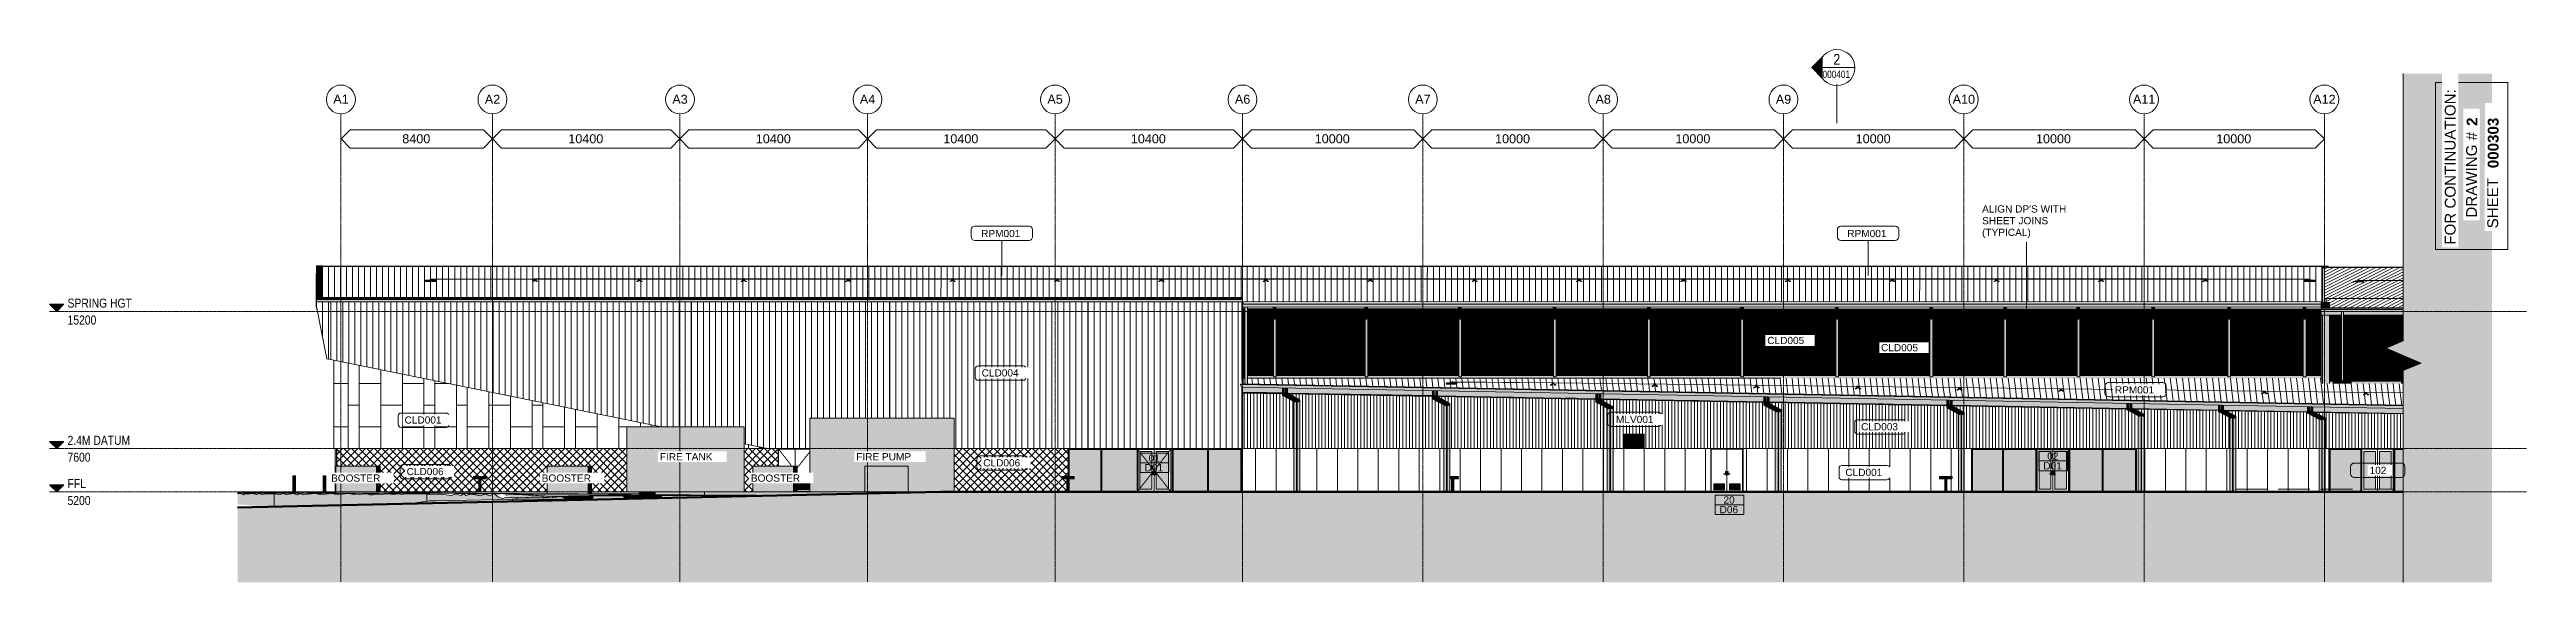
# Model space of a CAD drawing. Header units: millimetres. Extents: x -2361666 to -2009843, y -375 to 29863.
# Drawn here: x -2278835 to -2141460, y 188 to 29705 of the extents above; entities that cross this region are included whole.
import ezdxf

# ---------------------------------------------------------------- set-up
doc = ezdxf.new("R2010")
doc.units = ezdxf.units.MM
for name, pattern in [('AEC_Center', [24, 12, -4, 4, -4]), ('Dash Small', [9, 3, -1.5, 3, -1.5]), ('Grid Line', [21, 12, -3, 3, -3])]:
    doc.linetypes.add(name, pattern=pattern)
for name, color, linetype, lineweight in [('A-ANNO-KEYN', 231, 'Continuous', 5), ('A-ANNO-NOTE', 131, 'Continuous', 5), ('A-CLNG', 13, 'Continuous', 5), ('A-CLNG-PATT', 13, 'Continuous', 5), ('A-DETL', 90, 'Continuous', 50), ('A-DETL-GENF', 92, 'Continuous', 5), ('A-DOOR', 31, 'Continuous', 5), ('A-DOOR-FRAM', 31, 'Continuous', 5), ('A-DOOR-GLAZ', 31, 'Continuous', 5), ('A-DOOR-IDEN', 31, 'Continuous', 5), ('A-FLOR', 192, 'Continuous', 5), ('A-FLOR-LEVL', 51, 'Continuous', 5), ('A-GENM', 13, 'Continuous', 5), ('A-GLAZ-CURT', 52, 'Continuous', 5), ('A-GLAZ-CWMG', 51, 'Continuous', 5), ('A-ROOF', 132, 'Continuous', 5), ('A-ROOF-IDEN', 132, 'Continuous', 5), ('A-ROOF-OTLN', 132, 'Continuous', 5), ('A-ROOF-PATT', 132, 'Continuous', 5), ('A-WALL', 113, 'Continuous', 5), ('A-WALL-IDEN', 211, 'Continuous', 5), ('A-WALL-PATT', 111, 'Continuous', 5), ('C-TOPO', 7, 'Continuous', 5), ('F-FIRE', 13, 'Continuous', 5), ('G-ANNO-SYMB', 111, 'Continuous', 5), ('G-ANNO-TEXT', 231, 'Continuous', 5), ('P-EQPM', 6, 'Continuous', 5), ('P-SANR-FIXT', 6, 'Continuous', 5), ('Q-SPCQ', 91, 'Continuous', 5), ('S-BEAM', 12, 'Continuous', 5), ('S-COLS', 52, 'Continuous', 5), ('S-GRID', 1, 'Continuous', 5), ('S-GRID-IDEN', 1, 'Continuous', 5)]:
    doc.layers.add(name, color=color, linetype=linetype, lineweight=lineweight)
doc.styles.add('Arial', font='arial.ttf', dxfattribs={"height": 500})
doc.styles.add('Arial Narrow', font='ARIALN.TTF', dxfattribs={"height": 500})
doc.styles.add('Arial Narrow_1', font='ARIALN.TTF', dxfattribs={"height": 600})
doc.styles.add('Arial Narrow_2', font='ARIALN.TTF', dxfattribs={"height": 400})
doc.styles.add('Arial_1', font='arial.ttf', dxfattribs={"height": 600})
doc.styles.add('Arial_2', font='arial.ttf', dxfattribs={"height": 400})
doc.styles.add('Arial_B', font='arialbd.ttf', dxfattribs={"height": 600})

msp = doc.modelspace()

# ---------------------------------------------------------------- texts
at = {"layer": 'A-ANNO-NOTE', "char_height": 500, "attachment_point": 1, "style": 'Arial'}
for s, insert, width in [('8400', (-2259272, 25016), 1859.91), ('10400', (-2250064, 25016), 2324.89), ('10400', (-2239664, 25016), 2324.89), ('10400', (-2229264, 25016), 2324.89), ('10400', (-2218864, 25016), 2324.89), ('10000', (-2208664, 25016), 2324.89), ('10000', (-2198664, 25016), 2324.89), ('10000', (-2188664, 25016), 2324.89), ('10000', (-2178664, 25016), 2324.89), ('10000', (-2168664, 25016), 2324.89), ('10000', (-2158664, 25016), 2324.89)]:
    msp.add_mtext(s, dxfattribs=dict(at, insert=insert, width=width))
at = {"layer": 'A-DOOR-IDEN', "char_height": 400, "attachment_point": 1, "style": 'Arial_2'}
for s, insert, width in [('01', (-2217880, 7277), 769.62), ('02', (-2168039, 7383), 769.62), ('D01', (-2218097, 6741), 1266.67), ('D01', (-2168256, 6848), 1266.67), ('D06', (-2186211, 4419), 1266.67), ('20', (-2185994, 4954), 769.62)]:
    msp.add_mtext(s, dxfattribs=dict(at, insert=insert, width=width))
at = {"layer": 'A-FLOR-LEVL', "char_height": 500, "attachment_point": 1, "style": 'Arial Narrow'}
for s, insert, width in [('SPRING HGT', (-2277835, 15909), 4329.11), ('15200', (-2277835, 14975), 1924.05), ('2.4M DATUM', (-2277835, 8309), 4200.84), ('7600', (-2277835, 7375), 1539.24), ('FFL', (-2277835, 5909), 1250.63), ('5200', (-2277835, 4975), 1539.24)]:
    msp.add_mtext(s, dxfattribs=dict(at, insert=insert, width=width))
at = {"layer": 'G-ANNO-SYMB', "attachment_point": 1}
for s, insert, char_height, width, style in [('2', (-2179901, 29462), 600, 464.98, 'Arial Narrow_1'), ('000401', (-2180502, 28535), 400, 1924.05, 'Arial Narrow_2')]:
    msp.add_mtext(s, dxfattribs=dict(at, insert=insert, char_height=char_height, width=width, style=style))
at = {"layer": 'G-ANNO-TEXT', "color": 7, "char_height": 400, "attachment_point": 1, "style": 'Arial_2'}
for s, insert, width in [("ALIGN DP'S WITH ", (-2171651, 21076), 5948.52), ('SHEET JOINS ', (-2171651, 20428), 4729.96), ('(TYPICAL)', (-2171651, 19780), 3318.99)]:
    msp.add_mtext(s, dxfattribs=dict(at, insert=insert, width=width))
at = {"layer": 'S-GRID-IDEN', "char_height": 500, "attachment_point": 1, "style": 'Arial'}
for s, insert, width in [('A1', (-2263098, 27204), 1026.16), ('A2', (-2254694, 27204), 1026.16), ('A3', (-2244294, 27204), 1026.16), ('A4', (-2233894, 27204), 1026.16), ('A5', (-2223494, 27204), 1026.16), ('A6', (-2213094, 27204), 1026.16), ('A7', (-2203094, 27204), 1026.16), ('A8', (-2193094, 27204), 1026.16), ('A9', (-2183094, 27204), 1026.16), ('A10', (-2173286, 27204), 1491.14), ('A11', (-2163286, 27204), 1491.14), ('A12', (-2153286, 27204), 1491.14)]:
    msp.add_mtext(s, dxfattribs=dict(at, insert=insert, width=width))

# ---------------------------------------------------------------- blocks, each defined once
blk = doc.blocks.new('SHS-Square Hollow Section-Column - 200x200xSHS-1605338-SOUTH EAST - PART A')
at = {"layer": 'S-COLS'}
blk.add_hatch(color=256, dxfattribs=at).paths.add_polyline_path([(-973152, 11504), (-973151, 11504), (-973152, 15224), (-973156, 15224), (-973154, 11504), (-973152, 11504)])
blk.add_line((-973151, 11504), (-973151, 15224), dxfattribs=at)
blk = doc.blocks.new('Generic Models 4 - Generic Models 2-823071-SOUTH EAST - PART A')
at = {"layer": 'A-GENM'}
blk.add_hatch(color=256, dxfattribs=at).paths.add_polyline_path([(-1002520, 5200), (-1000895, 5200), (-1000895, 8800), (-1007395, 8800), (-1007395, 5200), (-1002615, 5200)])
for p, q in [((-1007395, 8800), (-1007395, 5200)), ((-1000895, 8800), (-1007395, 8800)), ((-1000895, 5200), (-1000895, 8800)), ((-1007395, 5200), (-1006711, 5200))]:
    blk.add_line(p, q, dxfattribs=at)
blk = doc.blocks.new('Generic Models 6 - Generic Models 2-971374-SOUTH EAST - PART A')
at = {"layer": 'A-GENM'}
for points in [[(-1021275, 5186), (-1021275, 6622), (-1023544, 6622), (-1023544, 5200), (-1021829, 5200), (-1021664, 5196)], [(-1021079, 5182), (-1021079, 6622), (-1021275, 6622), (-1021275, 5186), (-1021175, 5184)], [(-1009550, 5080), (-1009550, 6622), (-1011820, 6622), (-1011820, 5095), (-1009821, 5083), (-1009644, 5081)], [(-1009355, 5077), (-1009355, 6622), (-1009550, 6622), (-1009550, 5080), (-1009357, 5077)], [(-998527, 5200), (-998149, 5200), (-998149, 6622), (-1000418, 6622), (-1000417, 5200), (-998707, 5200)], [(-998059, 5200), (-997954, 5200), (-997954, 6622), (-998149, 6622), (-998149, 5200)], [(-993335, 5200), (-991792, 5200), (-991792, 6622), (-994192, 6622), (-994192, 5200), (-993579, 5200)]]:
    blk.add_hatch(color=256, dxfattribs=at).paths.add_polyline_path(points)
for p, q in [((-1023544, 6622), (-1021275, 6622)), ((-1023544, 5200), (-1023544, 6622)), ((-1021275, 6622), (-1021079, 6622)), ((-1021275, 5186), (-1021275, 6622)), ((-1021079, 5182), (-1021079, 6622)), ((-1011820, 6622), (-1009550, 6622)), ((-1011820, 5095), (-1011820, 6622)), ((-1009550, 6622), (-1009355, 6622)), ((-1009550, 5079), (-1009550, 6622)), ((-1009355, 5077), (-1009355, 6622)), ((-1000418, 6622), (-998149, 6622)), ((-1000418, 5200), (-1000418, 6622)), ((-998149, 6622), (-997954, 6622)), ((-998149, 5200), (-998149, 6622)), ((-997954, 5200), (-997954, 6622)), ((-994192, 6622), (-991792, 6622)), ((-994192, 5200), (-994192, 6622)), ((-991792, 5200), (-991792, 6622))]:
    blk.add_line(p, q, dxfattribs=at)
blk = doc.blocks.new('X_Door-Handle-Lockwood 4800 Series Lever - Standard-764996-SOUTH EAST - PART A')
at = {"layer": 'A-DOOR', "flags": 128}
for points in [[(-1023558, 6200), (-1023558, 6200), (-1023558, 6201), (-1023558, 6201), (-1023557, 6201), (-1023557, 6202), (-1023557, 6202), (-1023557, 6202), (-1023557, 6203), (-1023557, 6203), (-1023557, 6203), (-1023557, 6203), (-1023557, 6204), (-1023557, 6204), (-1023556, 6204), (-1023556, 6205), (-1023556, 6205), (-1023556, 6205), (-1023556, 6205), (-1023555, 6206), (-1023555, 6206), (-1023555, 6206), (-1023555, 6206), (-1023554, 6206), (-1023554, 6207), (-1023554, 6207), (-1023554, 6207), (-1023553, 6207), (-1023553, 6207), (-1023553, 6207), (-1023552, 6207), (-1023552, 6208), (-1023552, 6208), (-1023552, 6208), (-1023551, 6208), (-1023551, 6208), (-1023551, 6208), (-1023550, 6208), (-1023550, 6208), (-1023550, 6208), (-1023550, 6208)], [(-1023550, 6192), (-1023550, 6192), (-1023550, 6192), (-1023551, 6192), (-1023551, 6192), (-1023551, 6192), (-1023551, 6192), (-1023552, 6192), (-1023552, 6192), (-1023552, 6193), (-1023553, 6193), (-1023553, 6193), (-1023553, 6193), (-1023554, 6193), (-1023554, 6193), (-1023554, 6193), (-1023554, 6194), (-1023555, 6194), (-1023555, 6194), (-1023555, 6194), (-1023555, 6194), (-1023556, 6195), (-1023556, 6195), (-1023556, 6195), (-1023556, 6195), (-1023556, 6196), (-1023556, 6196), (-1023557, 6196), (-1023557, 6197), (-1023557, 6197), (-1023557, 6197), (-1023557, 6197), (-1023557, 6198), (-1023557, 6198), (-1023557, 6198), (-1023557, 6199), (-1023557, 6199), (-1023558, 6199), (-1023558, 6200), (-1023558, 6200), (-1023558, 6200)], [(-1023547, 6208), (-1023547, 6208), (-1023548, 6208), (-1023548, 6208), (-1023548, 6208), (-1023549, 6208), (-1023549, 6208), (-1023549, 6208), (-1023549, 6208), (-1023549, 6208), (-1023550, 6208), (-1023550, 6208)], [(-1023550, 6208), (-1023550, 6208), (-1023549, 6208), (-1023549, 6208), (-1023549, 6208), (-1023549, 6208), (-1023549, 6208), (-1023549, 6208), (-1023548, 6208), (-1023548, 6208), (-1023547, 6208), (-1023547, 6208)], [(-1023550, 6192), (-1023550, 6192), (-1023549, 6192), (-1023549, 6192), (-1023549, 6192), (-1023549, 6192), (-1023549, 6192), (-1023549, 6192), (-1023548, 6192), (-1023548, 6192), (-1023547, 6192), (-1023547, 6192)], [(-1023547, 6192), (-1023547, 6192), (-1023548, 6192), (-1023548, 6192), (-1023548, 6192), (-1023549, 6192), (-1023549, 6192), (-1023549, 6192), (-1023549, 6192), (-1023549, 6192), (-1023550, 6192), (-1023550, 6192)]]:
    blk.add_lwpolyline(points, dxfattribs=at)
blk = doc.blocks.new('X_Door-Handle-Lockwood 4800 Series Lever - Standard-765406-SOUTH EAST - PART A')
at = {"layer": 'A-DOOR', "flags": 128}
for points in [[(-1023558, 6200), (-1023558, 6200), (-1023558, 6201), (-1023558, 6201), (-1023557, 6201), (-1023557, 6202), (-1023557, 6202), (-1023557, 6202), (-1023557, 6203), (-1023557, 6203), (-1023557, 6203), (-1023557, 6203), (-1023557, 6204), (-1023557, 6204), (-1023556, 6204), (-1023556, 6205), (-1023556, 6205), (-1023556, 6205), (-1023556, 6205), (-1023555, 6206), (-1023555, 6206), (-1023555, 6206), (-1023555, 6206), (-1023554, 6206), (-1023554, 6207), (-1023554, 6207), (-1023554, 6207), (-1023553, 6207), (-1023553, 6207), (-1023553, 6207), (-1023552, 6207), (-1023552, 6208), (-1023552, 6208), (-1023552, 6208), (-1023551, 6208), (-1023551, 6208), (-1023551, 6208), (-1023550, 6208), (-1023550, 6208), (-1023550, 6208), (-1023550, 6208)], [(-1023550, 6192), (-1023550, 6192), (-1023550, 6192), (-1023551, 6192), (-1023551, 6192), (-1023551, 6192), (-1023551, 6192), (-1023552, 6192), (-1023552, 6192), (-1023552, 6193), (-1023553, 6193), (-1023553, 6193), (-1023553, 6193), (-1023554, 6193), (-1023554, 6193), (-1023554, 6193), (-1023554, 6194), (-1023555, 6194), (-1023555, 6194), (-1023555, 6194), (-1023555, 6194), (-1023556, 6195), (-1023556, 6195), (-1023556, 6195), (-1023556, 6195), (-1023556, 6196), (-1023556, 6196), (-1023557, 6196), (-1023557, 6197), (-1023557, 6197), (-1023557, 6197), (-1023557, 6197), (-1023557, 6198), (-1023557, 6198), (-1023557, 6198), (-1023557, 6199), (-1023557, 6199), (-1023558, 6199), (-1023558, 6200), (-1023558, 6200), (-1023558, 6200)], [(-1023550, 6208), (-1023550, 6208), (-1023549, 6208), (-1023549, 6208), (-1023549, 6208), (-1023549, 6208), (-1023549, 6208), (-1023549, 6208), (-1023548, 6208), (-1023548, 6208), (-1023547, 6208), (-1023547, 6208)], [(-1023547, 6208), (-1023547, 6208), (-1023548, 6208), (-1023548, 6208), (-1023548, 6208), (-1023549, 6208), (-1023549, 6208), (-1023549, 6208), (-1023549, 6208), (-1023549, 6208), (-1023550, 6208), (-1023550, 6208)], [(-1023547, 6192), (-1023547, 6192), (-1023548, 6192), (-1023548, 6192), (-1023548, 6192), (-1023549, 6192), (-1023549, 6192), (-1023549, 6192), (-1023549, 6192), (-1023549, 6192), (-1023550, 6192), (-1023550, 6192)], [(-1023550, 6192), (-1023550, 6192), (-1023549, 6192), (-1023549, 6192), (-1023549, 6192), (-1023549, 6192), (-1023549, 6192), (-1023549, 6192), (-1023548, 6192), (-1023548, 6192), (-1023547, 6192), (-1023547, 6192)]]:
    blk.add_lwpolyline(points, dxfattribs=at)
blk = doc.blocks.new('X_Door-Frame-Metal - Standard-2885300-SOUTH EAST - PART A')
at = {"layer": 'A-DOOR-FRAM'}
for p, q in [((-1023502, 7600), (-1023502, 6622)), ((-1023488, 7600), (-1023488, 6622))]:
    blk.add_line(p, q, dxfattribs=at)
blk = doc.blocks.new('X_Door-Handle-Lockwood 4800 Series Lever - Standard-V164-SOUTH EAST - PART A')
at = {"layer": 'A-DOOR', "flags": 128}
for points in [[(-1023558, 6200), (-1023558, 6200), (-1023558, 6201), (-1023558, 6201), (-1023557, 6201), (-1023557, 6202), (-1023557, 6202), (-1023557, 6202), (-1023557, 6203), (-1023557, 6203), (-1023557, 6203), (-1023557, 6203), (-1023557, 6204), (-1023557, 6204), (-1023556, 6204), (-1023556, 6205), (-1023556, 6205), (-1023556, 6205), (-1023556, 6205), (-1023555, 6206), (-1023555, 6206), (-1023555, 6206), (-1023555, 6206), (-1023554, 6206), (-1023554, 6207), (-1023554, 6207), (-1023554, 6207), (-1023553, 6207), (-1023553, 6207), (-1023553, 6207), (-1023552, 6207), (-1023552, 6208), (-1023552, 6208), (-1023552, 6208), (-1023551, 6208), (-1023551, 6208), (-1023551, 6208), (-1023550, 6208), (-1023550, 6208), (-1023550, 6208), (-1023550, 6208)], [(-1023550, 6192), (-1023550, 6192), (-1023550, 6192), (-1023551, 6192), (-1023551, 6192), (-1023551, 6192), (-1023551, 6192), (-1023552, 6192), (-1023552, 6192), (-1023552, 6193), (-1023553, 6193), (-1023553, 6193), (-1023553, 6193), (-1023554, 6193), (-1023554, 6193), (-1023554, 6193), (-1023554, 6194), (-1023555, 6194), (-1023555, 6194), (-1023555, 6194), (-1023555, 6194), (-1023556, 6195), (-1023556, 6195), (-1023556, 6195), (-1023556, 6195), (-1023556, 6196), (-1023556, 6196), (-1023557, 6196), (-1023557, 6197), (-1023557, 6197), (-1023557, 6197), (-1023557, 6197), (-1023557, 6198), (-1023557, 6198), (-1023557, 6198), (-1023557, 6199), (-1023557, 6199), (-1023558, 6199), (-1023558, 6200), (-1023558, 6200), (-1023558, 6200)], [(-1023544, 6208), (-1023545, 6208), (-1023545, 6208), (-1023546, 6208), (-1023546, 6208), (-1023547, 6208), (-1023547, 6208), (-1023548, 6208), (-1023548, 6208), (-1023548, 6208), (-1023549, 6208), (-1023549, 6208), (-1023549, 6208), (-1023549, 6208), (-1023549, 6208), (-1023550, 6208), (-1023550, 6208)], [(-1023550, 6208), (-1023550, 6208), (-1023549, 6208), (-1023549, 6208), (-1023549, 6208), (-1023549, 6208), (-1023549, 6208), (-1023549, 6208), (-1023548, 6208), (-1023548, 6208), (-1023547, 6208), (-1023547, 6208), (-1023547, 6208), (-1023546, 6208), (-1023545, 6208), (-1023545, 6208), (-1023544, 6208)], [(-1023550, 6192), (-1023550, 6192), (-1023549, 6192), (-1023549, 6192), (-1023549, 6192), (-1023549, 6192), (-1023549, 6192), (-1023549, 6192), (-1023548, 6192), (-1023548, 6192), (-1023547, 6192), (-1023547, 6192), (-1023547, 6192), (-1023546, 6192), (-1023545, 6192), (-1023545, 6192), (-1023544, 6192)], [(-1023544, 6192), (-1023545, 6192), (-1023545, 6192), (-1023546, 6192), (-1023546, 6192), (-1023547, 6192), (-1023547, 6192), (-1023548, 6192), (-1023548, 6192), (-1023548, 6192), (-1023549, 6192), (-1023549, 6192), (-1023549, 6192), (-1023549, 6192), (-1023549, 6192), (-1023550, 6192), (-1023550, 6192)]]:
    blk.add_lwpolyline(points, dxfattribs=at)
blk = doc.blocks.new('X_Door-Handle-Lockwood 4800 Series Lever - Standard-V165-SOUTH EAST - PART A')
at = {"layer": 'A-DOOR'}
for points in [[(-1023546, 6200), (-1023544, 6200), (-1023546, 6206), (-1023552, 6206), (-1023553, 6200), (-1023547, 6200)], [(-1023544, 6193), (-1023546, 6200), (-1023553, 6200), (-1023550, 6194), (-1023545, 6193)]]:
    blk.add_hatch(color=256, dxfattribs=at).paths.add_polyline_path(points)
at = {"layer": 'A-DOOR', "flags": 128}
for points in [[(-1023558, 6200), (-1023558, 6200), (-1023558, 6201), (-1023558, 6201), (-1023557, 6201), (-1023557, 6202), (-1023557, 6202), (-1023557, 6202), (-1023557, 6203), (-1023557, 6203), (-1023557, 6203), (-1023557, 6203), (-1023557, 6204), (-1023557, 6204), (-1023556, 6204), (-1023556, 6205), (-1023556, 6205), (-1023556, 6205), (-1023556, 6205), (-1023555, 6206), (-1023555, 6206), (-1023555, 6206), (-1023555, 6206), (-1023554, 6206), (-1023554, 6207), (-1023554, 6207), (-1023554, 6207), (-1023553, 6207), (-1023553, 6207), (-1023553, 6207), (-1023552, 6207), (-1023552, 6208), (-1023552, 6208), (-1023552, 6208), (-1023551, 6208), (-1023551, 6208), (-1023551, 6208), (-1023550, 6208), (-1023550, 6208), (-1023550, 6208), (-1023550, 6208)], [(-1023550, 6192), (-1023550, 6192), (-1023550, 6192), (-1023551, 6192), (-1023551, 6192), (-1023551, 6192), (-1023551, 6192), (-1023552, 6192), (-1023552, 6192), (-1023552, 6193), (-1023553, 6193), (-1023553, 6193), (-1023553, 6193), (-1023554, 6193), (-1023554, 6193), (-1023554, 6193), (-1023554, 6194), (-1023555, 6194), (-1023555, 6194), (-1023555, 6194), (-1023555, 6194), (-1023556, 6195), (-1023556, 6195), (-1023556, 6195), (-1023556, 6195), (-1023556, 6196), (-1023556, 6196), (-1023557, 6196), (-1023557, 6197), (-1023557, 6197), (-1023557, 6197), (-1023557, 6197), (-1023557, 6198), (-1023557, 6198), (-1023557, 6198), (-1023557, 6199), (-1023557, 6199), (-1023558, 6199), (-1023558, 6200), (-1023558, 6200), (-1023558, 6200)], [(-1023550, 6208), (-1023550, 6208), (-1023549, 6208), (-1023549, 6208), (-1023549, 6208), (-1023549, 6208), (-1023549, 6208), (-1023549, 6208), (-1023548, 6208), (-1023548, 6208), (-1023547, 6208), (-1023547, 6208), (-1023547, 6208), (-1023546, 6208), (-1023545, 6208), (-1023545, 6208), (-1023544, 6208)], [(-1023544, 6208), (-1023545, 6208), (-1023545, 6208), (-1023546, 6208), (-1023546, 6208), (-1023547, 6208), (-1023547, 6208), (-1023548, 6208), (-1023548, 6208), (-1023548, 6208), (-1023549, 6208), (-1023549, 6208), (-1023549, 6208), (-1023549, 6208), (-1023549, 6208), (-1023550, 6208), (-1023550, 6208)], [(-1023544, 6192), (-1023545, 6192), (-1023545, 6192), (-1023546, 6192), (-1023546, 6192), (-1023547, 6192), (-1023547, 6192), (-1023548, 6192), (-1023548, 6192), (-1023548, 6192), (-1023549, 6192), (-1023549, 6192), (-1023549, 6192), (-1023549, 6192), (-1023549, 6192), (-1023550, 6192), (-1023550, 6192)], [(-1023550, 6192), (-1023550, 6192), (-1023549, 6192), (-1023549, 6192), (-1023549, 6192), (-1023549, 6192), (-1023549, 6192), (-1023549, 6192), (-1023548, 6192), (-1023548, 6192), (-1023547, 6192), (-1023547, 6192), (-1023547, 6192), (-1023546, 6192), (-1023545, 6192), (-1023545, 6192), (-1023544, 6192)]]:
    blk.add_lwpolyline(points, dxfattribs=at)
blk = doc.blocks.new('Generic Models 2 - Generic Models 2-983313-SOUTH EAST - PART A')
at = {"layer": 'A-GENM'}
blk.add_hatch(color=256, dxfattribs=at).paths.add_polyline_path([(-990892, 5200), (-989251, 5200), (-989251, 9289), (-997251, 9289), (-997251, 5200), (-994192, 5200), (-994192, 6622), (-991792, 6622), (-991792, 5200), (-991137, 5200)])
for p, q in [((-997251, 9289), (-989251, 9289)), ((-997251, 9289), (-997251, 5200)), ((-989251, 5200), (-989251, 9289))]:
    blk.add_line(p, q, dxfattribs=at)
blk = doc.blocks.new('Hydrant_double1 - Hydrant_double-1019313-SOUTH EAST - PART A')
at = {"layer": 'F-FIRE'}
blk.add_hatch(color=256, dxfattribs=at).paths.add_polyline_path([(-982930, 5986), (-982940, 5996), (-982920, 5996), (-982930, 5986), (-982580, 5986), (-982580, 6046), (-983280, 6044), (-983280, 5986), (-982945, 5986)])
h = blk.add_hatch(color=256, dxfattribs=at)
h.paths.add_polyline_path([(-982930, 5986), (-982870, 5926), (-982580, 5928), (-982580, 5986), (-982930, 5986)])
h.paths.add_polyline_path([(-983280, 5926), (-982988, 5928), (-982930, 5986), (-983280, 5986), (-983280, 5928)])
h = blk.add_hatch(color=256, dxfattribs=at)
h.paths.add_polyline_path([(-982930, 5986), (-982930, 5986), (-982920, 5996), (-982940, 5996)])
h.paths.add_polyline_path([(-982870, 5200), (-982872, 5928), (-982930, 5986), (-982990, 5926), (-982988, 5200), (-982872, 5200)])
for p, q in [((-982580, 6046), (-983280, 6046)), ((-983280, 6046), (-983280, 5986)), ((-983280, 5986), (-983280, 5926)), ((-983280, 5926), (-982975, 5926)), ((-982990, 5941), (-982990, 5200)), ((-982920, 5996), (-982940, 5996)), ((-982885, 5926), (-982580, 5926)), ((-982870, 5200), (-982870, 5941)), ((-982580, 5986), (-982580, 6046)), ((-982580, 5926), (-982580, 5986))]:
    blk.add_line(p, q, dxfattribs=at)
blk = doc.blocks.new('Hydrant_double2 - Hydrant_double-1019330-SOUTH EAST - PART A')
at = {"layer": 'F-FIRE'}
blk.add_hatch(color=256, dxfattribs=at).paths.add_polyline_path([(-1015548, 5986), (-1015558, 5996), (-1015538, 5996), (-1015548, 5986), (-1015198, 5986), (-1015198, 6046), (-1015898, 6044), (-1015898, 5986), (-1015558, 5986)])
h = blk.add_hatch(color=256, dxfattribs=at)
h.paths.add_polyline_path([(-1015548, 5986), (-1015488, 5926), (-1015198, 5928), (-1015198, 5986), (-1015548, 5986)])
h.paths.add_polyline_path([(-1015898, 5926), (-1015606, 5928), (-1015548, 5986), (-1015898, 5986), (-1015898, 5928)])
h = blk.add_hatch(color=256, dxfattribs=at)
h.paths.add_polyline_path([(-1015548, 5986), (-1015548, 5986), (-1015538, 5996), (-1015558, 5996)])
h.paths.add_polyline_path([(-1015608, 5200), (-1015488, 5200), (-1015490, 5928), (-1015548, 5986), (-1015608, 5926), (-1015608, 5474)])
for p, q in [((-1015198, 6046), (-1015898, 6046)), ((-1015898, 6046), (-1015898, 5986)), ((-1015898, 5986), (-1015898, 5926)), ((-1015898, 5926), (-1015593, 5926)), ((-1015608, 5941), (-1015608, 5200)), ((-1015538, 5996), (-1015558, 5996)), ((-1015503, 5926), (-1015198, 5926)), ((-1015488, 5200), (-1015488, 5941)), ((-1015198, 5986), (-1015198, 6046)), ((-1015198, 5926), (-1015198, 5986)), ((-1015608, 5200), (-1015488, 5200))]:
    blk.add_line(p, q, dxfattribs=at)
blk = doc.blocks.new('Hydrant_double11 - Hydrant_double-1019483-SOUTH EAST - PART A')
at = {"layer": 'F-FIRE'}
h = blk.add_hatch(color=256, dxfattribs=at)
h.paths.add_polyline_path([(-961286, 5986), (-961284, 6016), (-961277, 6038), (-961272, 6044), (-961272, 6046), (-961753, 6044), (-961753, 5986), (-961617, 5986), (-961626, 5996), (-961607, 5996), (-961617, 5986), (-961342, 5986)])
h.paths.add_polyline_path([(-961933, 5986), (-961903, 5986), (-961903, 6046), (-961933, 6044), (-961933, 6001)])
h = blk.add_hatch(color=256, dxfattribs=at)
h.paths.add_polyline_path([(-961929, 5926), (-961903, 5928), (-961903, 5986), (-961933, 5986), (-961933, 5927)])
h.paths.add_polyline_path([(-961617, 5986), (-961580, 5950), (-961554, 5931), (-961541, 5926), (-961272, 5928), (-961277, 5934), (-961284, 5956), (-961286, 5986), (-961617, 5986)])
h.paths.add_polyline_path([(-961753, 5926), (-961658, 5928), (-961655, 5938), (-961643, 5956), (-961617, 5986), (-961753, 5986), (-961753, 5926)])
h = blk.add_hatch(color=256, dxfattribs=at)
h.paths.add_polyline_path([(-961617, 5986), (-961617, 5986), (-961607, 5996), (-961626, 5996)])
h.paths.add_polyline_path([(-961658, 5200), (-961541, 5200), (-961541, 5926), (-961548, 5928), (-961572, 5943), (-961602, 5970), (-961617, 5986), (-961648, 5949), (-961657, 5934), (-961658, 5914), (-961658, 5253)])
blk.add_hatch(color=256, dxfattribs=at).paths.add_polyline_path([(-961272, 5928), (-961267, 5928), (-961267, 6044), (-961272, 6044), (-961281, 6028), (-961285, 6001), (-961286, 5978), (-961281, 5943), (-961275, 5934)])
for p, q in [((-961903, 6046), (-961929, 6046)), ((-961929, 5926), (-961903, 5926)), ((-961267, 6046), (-961753, 6046)), ((-961753, 5926), (-961652, 5926)), ((-961658, 5967), (-961658, 5200)), ((-961607, 5996), (-961627, 5996)), ((-961566, 5926), (-961267, 5926)), ((-961538, 5200), (-961538, 5929))]:
    blk.add_line(p, q, dxfattribs=at)
for centre, start_param, end_param in [((-961929, 5986), 0, 0.2097902), ((-961929, 5986), 2.9318025, 3.1415927), ((-961267, 5986), 0, 1.5707963), ((-961267, 5986), 1.5707963, 3.1415927)]:
    blk.add_ellipse(centre, major_axis=(0, 60), ratio=0.3249527, start_param=start_param, end_param=end_param, dxfattribs=at)
blk = doc.blocks.new('System Panel - Glazed-1425433-SOUTH EAST - PART A')
at = {"layer": 'A-GLAZ-CURT'}
blk.add_hatch(color=256, dxfattribs=at).paths.add_polyline_path([(-923725, 5250), (-923725, 7550), (-925522, 7550), (-925522, 5250), (-923977, 5250)])
blk.add_line((-925522, 7550), (-925522, 5250), dxfattribs=at)
blk = doc.blocks.new('Rectangular Mullion - 50x100mm-1215462-SOUTH EAST - PART A')
at = {"layer": 'A-GLAZ-CWMG'}
blk.add_hatch(color=256, dxfattribs=at).paths.add_polyline_path([(-925522, 5200), (-923725, 5200), (-923725, 5250), (-925522, 5250)])
for p, q in [((-925522, 5200), (-925522, 5250)), ((-925522, 5250), (-923725, 5250)), ((-923725, 5250), (-923725, 5200))]:
    blk.add_line(p, q, dxfattribs=at)
blk = doc.blocks.new('Rectangular Mullion - 50x100mm-1447016-SOUTH EAST - PART A')
at = {"layer": 'A-GLAZ-CWMG'}
blk.add_hatch(color=256, dxfattribs=at).paths.add_polyline_path([(-932802, 5200), (-932769, 5200), (-932769, 7600), (-932816, 7600), (-932816, 5200)])
for p, q in [((-932816, 7600), (-932816, 5200)), ((-932769, 7600), (-932769, 5200))]:
    blk.add_line(p, q, dxfattribs=at)
blk = doc.blocks.new('Rectangular Mullion - 50x100mm-1425435-SOUTH EAST - PART A')
at = {"layer": 'A-GLAZ-CWMG'}
blk.add_hatch(color=256, dxfattribs=at).paths.add_polyline_path([(-923725, 5200), (-923678, 5200), (-923678, 7600), (-923725, 7598), (-923725, 5250)])
for p, q in [((-923725, 5200), (-923725, 7600)), ((-923678, 5200), (-923678, 7600))]:
    blk.add_line(p, q, dxfattribs=at)
blk = doc.blocks.new('System Panel - Glazed-1457945-SOUTH EAST - PART A')
at = {"layer": 'A-GLAZ-CURT'}
blk.add_hatch(color=256, dxfattribs=at).paths.add_polyline_path([(-932769, 5250), (-931100, 5250), (-931100, 7550), (-932769, 7550), (-932769, 5250)])
blk.add_line((-932769, 7550), (-932769, 5250), dxfattribs=at)
blk = doc.blocks.new('Rectangular Mullion - 50x100mm-1457940-SOUTH EAST - PART A')
at = {"layer": 'A-GLAZ-CWMG'}
blk.add_hatch(color=256, dxfattribs=at).paths.add_polyline_path([(-932525, 5200), (-931100, 5200), (-931100, 5250), (-932769, 5250), (-932768, 5200), (-932753, 5200)])
for p, q in [((-932769, 5200), (-932769, 5250)), ((-932769, 5250), (-931100, 5250)), ((-931100, 5250), (-931100, 5200))]:
    blk.add_line(p, q, dxfattribs=at)
blk = doc.blocks.new('Rectangular Mullion - 50x100mm-1425432-SOUTH EAST - PART A')
at = {"layer": 'A-GLAZ-CWMG'}
blk.add_hatch(color=256, dxfattribs=at).paths.add_polyline_path([(-925569, 5200), (-925522, 5200), (-925522, 7600), (-925569, 7598), (-925569, 5250)])
for p, q in [((-925569, 7600), (-925569, 5200)), ((-925522, 7600), (-925522, 5200))]:
    blk.add_line(p, q, dxfattribs=at)
blk = doc.blocks.new('Rectangular Mullion - 50x100mm-V166-SOUTH EAST - PART A')
at = {"layer": 'A-GLAZ-CWMG'}
for points in [[(-927413, 5200), (-927366, 5200), (-927366, 7600), (-927413, 7600), (-927413, 5345)], [(-927366, 5250), (-927365, 5250), (-927366, 5474)]]:
    blk.add_hatch(color=256, dxfattribs=at).paths.add_polyline_path(points)
for p, q in [((-927413, 7600), (-927413, 5200)), ((-927366, 7600), (-927366, 5200))]:
    blk.add_line(p, q, dxfattribs=at)
blk = doc.blocks.new('X_Door-Panel-Hinge-Standard - Standard-1909126-SOUTH EAST - PART A')
at = {"layer": 'A-DOOR-GLAZ'}
blk.add_hatch(color=256, dxfattribs=at).paths.add_polyline_path([(-928195, 5345), (-927557, 5345), (-927557, 7445), (-928195, 7445), (-928195, 6207), (-928160, 6206), (-928160, 6193), (-928173, 6193), (-928195, 6193), (-928195, 5350)])
at = {"layer": 'A-DOOR'}
for p, q in [((-928313, 5225), (-928313, 7565)), ((-927443, 7565), (-928313, 7565)), ((-928200, 7445), (-927557, 7445)), ((-928200, 6208), (-928200, 7445)), ((-927557, 7445), (-927557, 5345)), ((-927443, 7565), (-927443, 5225)), ((-928200, 6194), (-928200, 6206)), ((-928200, 5345), (-928200, 6192)), ((-927443, 5225), (-928313, 5225)), ((-927557, 5345), (-928200, 5345))]:
    blk.add_line(p, q, dxfattribs=at)
at = {"layer": 'A-DOOR-GLAZ'}
for p, q in [((-928195, 7445), (-928195, 6207)), ((-928195, 6193), (-928195, 5345))]:
    blk.add_line(p, q, dxfattribs=at)
blk = doc.blocks.new('X_Door-Panel-Hinge-Standard - Standard-1909127-SOUTH EAST - PART A')
at = {"layer": 'A-DOOR-GLAZ'}
h = blk.add_hatch(color=256, dxfattribs=at)
h.paths.add_polyline_path([(-928462, 6193), (-928463, 6200), (-928463, 6205), (-928468, 6200), (-928463, 6194)])
h.paths.add_polyline_path([(-928861, 5345), (-928428, 5345), (-928428, 6192), (-928479, 6194), (-928481, 6202), (-928478, 6206), (-928473, 6206), (-928462, 6208), (-928428, 6208), (-928428, 7445), (-929066, 7445), (-929066, 5345)])
h.paths.add_polyline_path([(-928481, 6193), (-928486, 6200), (-928482, 6202), (-928482, 6198), (-928481, 6194)])
at = {"layer": 'A-DOOR'}
for p, q in [((-929185, 5225), (-929185, 7565)), ((-928315, 7565), (-929185, 7565)), ((-929071, 5345), (-929071, 7445)), ((-929071, 7445), (-928428, 7445)), ((-928428, 7445), (-928428, 6207)), ((-928315, 7565), (-928315, 5225)), ((-928428, 6192), (-928428, 5345)), ((-928315, 5225), (-929185, 5225)), ((-928428, 5345), (-929071, 5345))]:
    blk.add_line(p, q, dxfattribs=at)
at = {"layer": 'A-DOOR-GLAZ'}
blk.add_line((-929066, 5345), (-929066, 7445), dxfattribs=at)
blk = doc.blocks.new('X_Door-Frame-Wood - Standard-1215283-SOUTH EAST - PART A')
at = {"layer": 'A-DOOR-FRAM'}
for p, q in [((-929206, 7600), (-929206, 5200)), ((-929187, 5200), (-929187, 7580)), ((-929187, 7580), (-927441, 7580)), ((-927441, 5200), (-927441, 7580)), ((-927422, 7600), (-927422, 5200)), ((-929172, 5225), (-929172, 5200)), ((-929148, 5200), (-929148, 5225)), ((-929142, 5225), (-929142, 5200)), ((-927450, 5225), (-927450, 5200))]:
    blk.add_line(p, q, dxfattribs=at)
blk = doc.blocks.new('X_Door-Handle-Lockwood 4800 Series Lever - Standard-V167-SOUTH EAST - PART A')
at = {"layer": 'A-DOOR'}
h = blk.add_hatch(color=256, dxfattribs=at)
h.paths.add_polyline_path([(-928482, 6200), (-928482, 6205), (-928486, 6200)])
h.paths.add_polyline_path([(-928478, 6200), (-928467, 6202), (-928463, 6207), (-928479, 6206), (-928481, 6200)])
h = blk.add_hatch(color=256, dxfattribs=at)
h.paths.add_polyline_path([(-928482, 6200), (-928485, 6198), (-928482, 6198)])
h.paths.add_polyline_path([(-928469, 6193), (-928463, 6195), (-928469, 6200), (-928481, 6198), (-928478, 6194), (-928473, 6194)])
for points in [[(-928428, 6200), (-928415, 6202), (-928415, 6208), (-928463, 6206), (-928463, 6200)], [(-928414, 6192), (-928414, 6194), (-928415, 6200), (-928463, 6198), (-928462, 6192), (-928423, 6192)], [(-928377, 6281), (-928371, 6284), (-928367, 6291), (-928369, 6308), (-928380, 6312), (-928386, 6305), (-928386, 6288), (-928378, 6281), (-928378, 6281)], [(-928367, 6291), (-928366, 6293), (-928367, 6303)], [(-928359, 6151), (-928359, 6334), (-928363, 6334), (-928363, 6151)]]:
    blk.add_hatch(color=256, dxfattribs=at).paths.add_polyline_path(points)
h = blk.add_hatch(color=256, dxfattribs=at)
h.paths.add_polyline_path([(-928385, 6200), (-928381, 6200), (-928382, 6206), (-928407, 6208), (-928413, 6206), (-928407, 6200), (-928386, 6200)])
h.paths.add_polyline_path([(-928375, 6200), (-928374, 6200), (-928375, 6207), (-928379, 6207), (-928377, 6200)])
h = blk.add_hatch(color=256, dxfattribs=at)
h.paths.add_polyline_path([(-928403, 6192), (-928380, 6194), (-928382, 6200), (-928411, 6198), (-928412, 6193), (-928403, 6192)])
h.paths.add_polyline_path([(-928379, 6193), (-928375, 6193), (-928375, 6200), (-928377, 6200), (-928378, 6197)])
h = blk.add_hatch(color=256, dxfattribs=at)
h.paths.add_polyline_path([(-928375, 6150), (-928363, 6151), (-928365, 6310), (-928370, 6283), (-928375, 6281), (-928382, 6284), (-928386, 6291), (-928384, 6206), (-928382, 6207), (-928375, 6210), (-928369, 6207), (-928366, 6200), (-928369, 6193), (-928375, 6190), (-928382, 6193), (-928385, 6194), (-928388, 6193), (-928387, 6150), (-928378, 6150)])
h.paths.add_polyline_path([(-928366, 6306), (-928364, 6335), (-928388, 6334), (-928384, 6309), (-928375, 6313), (-928369, 6310), (-928367, 6308)])
for p, q in [((-928475, 6208), (-928478, 6208)), ((-928478, 6192), (-928475, 6192)), ((-928413, 6208), (-928461, 6208)), ((-928461, 6192), (-928413, 6192)), ((-928388, 6334), (-928388, 6206)), ((-928388, 6194), (-928388, 6151)), ((-928364, 6335), (-928387, 6335)), ((-928387, 6150), (-928364, 6150)), ((-928386, 6303), (-928386, 6291)), ((-928372, 6208), (-928378, 6208)), ((-928378, 6192), (-928372, 6192)), ((-928372, 6313), (-928377, 6313)), ((-928377, 6281), (-928372, 6281)), ((-928367, 6291), (-928367, 6303)), ((-928366, 6303), (-928366, 6291)), ((-928360, 6335), (-928364, 6335)), ((-928364, 6335), (-928360, 6335)), ((-928364, 6150), (-928360, 6150)), ((-928360, 6150), (-928364, 6150)), ((-928363, 6151), (-928363, 6334)), ((-928359, 6334), (-928359, 6151))]:
    blk.add_line(p, q, dxfattribs=at)
at = {"layer": 'A-DOOR', "flags": 128}
for points in [[(-928487, 6200), (-928487, 6200), (-928487, 6201), (-928487, 6201), (-928487, 6201), (-928487, 6202), (-928487, 6202), (-928487, 6202), (-928487, 6203), (-928487, 6203), (-928486, 6203), (-928486, 6203), (-928486, 6204), (-928486, 6204), (-928486, 6204), (-928486, 6205), (-928485, 6205), (-928485, 6205), (-928485, 6205), (-928485, 6206), (-928485, 6206), (-928484, 6206), (-928484, 6206), (-928484, 6206), (-928484, 6207), (-928483, 6207), (-928483, 6207), (-928483, 6207), (-928483, 6207), (-928482, 6207), (-928482, 6207), (-928482, 6208), (-928481, 6208), (-928481, 6208), (-928481, 6208), (-928480, 6208), (-928480, 6208), (-928480, 6208), (-928479, 6208), (-928479, 6208), (-928479, 6208)], [(-928479, 6192), (-928479, 6192), (-928480, 6192), (-928480, 6192), (-928480, 6192), (-928481, 6192), (-928481, 6192), (-928481, 6192), (-928482, 6192), (-928482, 6193), (-928482, 6193), (-928482, 6193), (-928483, 6193), (-928483, 6193), (-928483, 6193), (-928484, 6193), (-928484, 6194), (-928484, 6194), (-928484, 6194), (-928485, 6194), (-928485, 6194), (-928485, 6195), (-928485, 6195), (-928485, 6195), (-928486, 6195), (-928486, 6196), (-928486, 6196), (-928486, 6196), (-928486, 6197), (-928486, 6197), (-928487, 6197), (-928487, 6197), (-928487, 6198), (-928487, 6198), (-928487, 6198), (-928487, 6199), (-928487, 6199), (-928487, 6199), (-928487, 6200), (-928487, 6200), (-928487, 6200)], [(-928479, 6208), (-928479, 6208), (-928479, 6208), (-928479, 6208), (-928479, 6208), (-928479, 6208), (-928478, 6208), (-928478, 6208), (-928478, 6208), (-928478, 6208)], [(-928461, 6208), (-928462, 6208), (-928463, 6208), (-928464, 6208), (-928465, 6208), (-928466, 6208), (-928467, 6208), (-928468, 6208), (-928468, 6208), (-928469, 6208), (-928470, 6208), (-928471, 6208), (-928472, 6208), (-928472, 6208), (-928473, 6208), (-928474, 6208), (-928474, 6208), (-928475, 6208), (-928476, 6208), (-928476, 6208), (-928477, 6208), (-928477, 6208), (-928477, 6208), (-928478, 6208), (-928478, 6208), (-928478, 6208), (-928479, 6208), (-928479, 6208), (-928479, 6208), (-928479, 6208), (-928479, 6208), (-928479, 6208)], [(-928479, 6192), (-928479, 6192), (-928479, 6192), (-928479, 6192), (-928479, 6192), (-928479, 6192), (-928478, 6192), (-928478, 6192), (-928478, 6192), (-928477, 6192), (-928477, 6192), (-928477, 6192), (-928476, 6192), (-928475, 6192), (-928475, 6192), (-928474, 6192), (-928474, 6192), (-928473, 6192), (-928472, 6192), (-928472, 6192), (-928471, 6192), (-928470, 6192), (-928469, 6192), (-928468, 6192), (-928468, 6192), (-928467, 6192), (-928466, 6192), (-928465, 6192), (-928464, 6192), (-928463, 6192), (-928462, 6192), (-928461, 6192)], [(-928478, 6192), (-928478, 6192), (-928478, 6192), (-928478, 6192), (-928479, 6192), (-928479, 6192), (-928479, 6192), (-928479, 6192), (-928479, 6192)], [(-928378, 6208), (-928379, 6208), (-928379, 6208), (-928380, 6208), (-928380, 6208), (-928381, 6208), (-928381, 6208), (-928382, 6208), (-928382, 6208), (-928383, 6208), (-928384, 6208), (-928384, 6208), (-928385, 6208), (-928386, 6208), (-928387, 6208), (-928388, 6208), (-928389, 6208), (-928390, 6208), (-928390, 6208), (-928391, 6208), (-928392, 6208), (-928393, 6208), (-928394, 6208), (-928395, 6208), (-928396, 6208), (-928397, 6208), (-928399, 6208), (-928400, 6208), (-928401, 6208), (-928402, 6208), (-928403, 6208), (-928404, 6208), (-928405, 6208), (-928406, 6208), (-928407, 6208), (-928408, 6208), (-928409, 6208), (-928410, 6208), (-928411, 6208), (-928412, 6208), (-928413, 6208)], [(-928413, 6192), (-928412, 6192), (-928411, 6192), (-928410, 6192), (-928408, 6192), (-928407, 6192), (-928406, 6192), (-928405, 6192), (-928404, 6192), (-928403, 6192), (-928402, 6192), (-928401, 6192), (-928400, 6192), (-928399, 6192), (-928398, 6192), (-928397, 6192), (-928396, 6192), (-928395, 6192), (-928394, 6192), (-928393, 6192), (-928392, 6192), (-928391, 6192), (-928390, 6192), (-928389, 6192), (-928388, 6192), (-928387, 6192), (-928386, 6192), (-928385, 6192), (-928385, 6192), (-928384, 6192), (-928383, 6192), (-928383, 6192), (-928382, 6192), (-928381, 6192), (-928381, 6192), (-928380, 6192), (-928380, 6192), (-928379, 6192), (-928379, 6192), (-928378, 6192), (-928378, 6192)]]:
    blk.add_lwpolyline(points, dxfattribs=at)
at = {"layer": 'A-DOOR'}
for centre, major_axis, start_param, end_param in [((-928475, 6200), (0, 8), 5.7595865, 7.3303829), ((-928475, 6200), (0, 8), 2.0943951, 3.6651914), ((-928387, 6334), (0, 1), 0, 1.5707963), ((-928387, 6151), (0, 1), 1.5707963, 3.1415927), ((-928377, 6303), (0, 10), 4.712389, 7.8539816), ((-928377, 6291), (0, 10), 1.5707963, 4.712389), ((-928375, 6200), (0, 10), 4.712389, 7.0685835), ((-928375, 6200), (0, 10), 2.3561945, 4.712389), ((-928372, 6200), (0, 10), 0.2617994, 1.0471976), ((-928372, 6200), (0, 10), 2.0943951, 2.8797933), ((-928372, 6200), (0, 8), 1.0471976, 1.5707963), ((-928372, 6200), (0, 8), 1.5707963, 2.0943951), ((-928375, 6303), (0, 10), 4.712389, 6.5449847), ((-928372, 6303), (0, 10), 0.2617994, 0.5235988), ((-928372, 6303), (0, 10), 0.2617994, 0.5235988), ((-928375, 6291), (0, 10), 3.1415927, 3.390793), ((-928372, 6200), (0, 8), 0, 0.5235988), ((-928372, 6200), (0, 8), 2.6179939, 3.1415927), ((-928375, 6291), (0, 10), 3.6651914, 4.712389), ((-928364, 6334), (0, 1), 4.712389, 6.2831853), ((-928364, 6151), (0, 1), 3.1415927, 4.712389), ((-928360, 6334), (0, 1), 4.712389, 6.2831853), ((-928360, 6151), (0, 1), 3.1415927, 4.712389)]:
    blk.add_ellipse(centre, major_axis=major_axis, ratio=0.9455163, start_param=start_param, end_param=end_param, dxfattribs=at)
blk = doc.blocks.new('X_Door-Handle-Lockwood 4800 Series Lever - Standard-V168-SOUTH EAST - PART A')
at = {"layer": 'A-DOOR'}
h = blk.add_hatch(color=256, dxfattribs=at)
h.paths.add_polyline_path([(-928262, 6150), (-928248, 6151), (-928249, 6193), (-928267, 6193), (-928272, 6200), (-928265, 6209), (-928258, 6210), (-928248, 6208), (-928250, 6310), (-928255, 6283), (-928260, 6281), (-928267, 6284), (-928271, 6291), (-928269, 6150), (-928265, 6150)])
h.paths.add_polyline_path([(-928248, 6193), (-928249, 6205), (-928251, 6203), (-928248, 6193)])
h.paths.add_polyline_path([(-928251, 6306), (-928249, 6335), (-928272, 6334), (-928268, 6309), (-928262, 6313), (-928255, 6312), (-928251, 6306)])
for points in [[(-928269, 6200), (-928252, 6202), (-928249, 6207), (-928265, 6207), (-928269, 6204), (-928272, 6200)], [(-928256, 6192), (-928249, 6195), (-928256, 6200), (-928272, 6200), (-928265, 6193), (-928258, 6192)], [(-928261, 6281), (-928255, 6284), (-928252, 6291), (-928253, 6308), (-928261, 6312), (-928270, 6306), (-928271, 6303), (-928269, 6289), (-928265, 6282), (-928262, 6281)], [(-928251, 6291), (-928251, 6291), (-928252, 6291)], [(-928249, 6200), (-928201, 6202), (-928201, 6208), (-928248, 6206), (-928249, 6200)], [(-928199, 6192), (-928201, 6198), (-928201, 6200), (-928249, 6198), (-928247, 6192), (-928199, 6192)], [(-928168, 6192), (-928160, 6193), (-928159, 6200), (-928195, 6200), (-928199, 6193), (-928173, 6193)], [(-928183, 6200), (-928159, 6200), (-928161, 6207), (-928173, 6207), (-928195, 6207), (-928198, 6206), (-928195, 6200), (-928186, 6200)]]:
    blk.add_hatch(color=256, dxfattribs=at).paths.add_polyline_path(points)
h = blk.add_hatch(color=256, dxfattribs=at)
h.paths.add_polyline_path([(-928248, 6151), (-928244, 6151), (-928244, 6192), (-928248, 6191), (-928248, 6175)])
h.paths.add_polyline_path([(-928248, 6207), (-928244, 6215), (-928244, 6334), (-928248, 6334), (-928248, 6207)])
for p, q in [((-928272, 6334), (-928272, 6151)), ((-928249, 6335), (-928271, 6335)), ((-928271, 6303), (-928271, 6291)), ((-928271, 6150), (-928249, 6150)), ((-928256, 6208), (-928263, 6208)), ((-928263, 6192), (-928256, 6192)), ((-928256, 6313), (-928261, 6313)), ((-928261, 6281), (-928256, 6281)), ((-928252, 6291), (-928252, 6303)), ((-928251, 6303), (-928251, 6291)), ((-928245, 6335), (-928249, 6335)), ((-928249, 6335), (-928245, 6335)), ((-928249, 6150), (-928245, 6150)), ((-928245, 6150), (-928249, 6150)), ((-928248, 6206), (-928248, 6334)), ((-928248, 6151), (-928248, 6194)), ((-928198, 6208), (-928246, 6208)), ((-928246, 6192), (-928198, 6192)), ((-928244, 6334), (-928244, 6208)), ((-928244, 6192), (-928244, 6151)), ((-928161, 6208), (-928164, 6208)), ((-928164, 6192), (-928161, 6192))]:
    blk.add_line(p, q, dxfattribs=at)
at = {"layer": 'A-DOOR', "flags": 128}
for points in [[(-928272, 6200), (-928272, 6200), (-928272, 6201), (-928272, 6201), (-928272, 6201), (-928272, 6202), (-928272, 6202), (-928272, 6202), (-928272, 6203), (-928272, 6203), (-928272, 6203), (-928272, 6203), (-928272, 6204), (-928271, 6204), (-928271, 6204), (-928271, 6205), (-928271, 6205), (-928271, 6205), (-928270, 6205), (-928270, 6206), (-928270, 6206), (-928270, 6206), (-928270, 6206), (-928269, 6206), (-928269, 6207), (-928269, 6207), (-928268, 6207), (-928268, 6207), (-928268, 6207), (-928268, 6207), (-928267, 6207), (-928267, 6208), (-928267, 6208), (-928266, 6208), (-928266, 6208), (-928266, 6208), (-928265, 6208), (-928265, 6208), (-928265, 6208), (-928265, 6208), (-928264, 6208)], [(-928264, 6192), (-928265, 6192), (-928265, 6192), (-928265, 6192), (-928266, 6192), (-928266, 6192), (-928266, 6192), (-928267, 6192), (-928267, 6192), (-928267, 6193), (-928268, 6193), (-928268, 6193), (-928268, 6193), (-928268, 6193), (-928269, 6193), (-928269, 6193), (-928269, 6194), (-928269, 6194), (-928270, 6194), (-928270, 6194), (-928270, 6194), (-928270, 6195), (-928271, 6195), (-928271, 6195), (-928271, 6195), (-928271, 6196), (-928271, 6196), (-928271, 6196), (-928272, 6197), (-928272, 6197), (-928272, 6197), (-928272, 6197), (-928272, 6198), (-928272, 6198), (-928272, 6198), (-928272, 6199), (-928272, 6199), (-928272, 6199), (-928272, 6200), (-928272, 6200), (-928272, 6200)], [(-928264, 6208), (-928264, 6208), (-928264, 6208), (-928264, 6208), (-928264, 6208), (-928264, 6208), (-928264, 6208), (-928263, 6208), (-928263, 6208), (-928263, 6208)], [(-928246, 6208), (-928247, 6208), (-928248, 6208), (-928249, 6208), (-928250, 6208), (-928251, 6208), (-928252, 6208), (-928253, 6208), (-928254, 6208), (-928255, 6208), (-928255, 6208), (-928256, 6208), (-928257, 6208), (-928258, 6208), (-928258, 6208), (-928259, 6208), (-928260, 6208), (-928260, 6208), (-928261, 6208), (-928261, 6208), (-928262, 6208), (-928262, 6208), (-928263, 6208), (-928263, 6208), (-928263, 6208), (-928264, 6208), (-928264, 6208), (-928264, 6208), (-928264, 6208), (-928264, 6208), (-928264, 6208), (-928264, 6208)], [(-928264, 6192), (-928264, 6192), (-928264, 6192), (-928264, 6192), (-928264, 6192), (-928264, 6192), (-928264, 6192), (-928263, 6192), (-928263, 6192), (-928263, 6192), (-928262, 6192), (-928262, 6192), (-928261, 6192), (-928261, 6192), (-928260, 6192), (-928260, 6192), (-928259, 6192), (-928258, 6192), (-928258, 6192), (-928257, 6192), (-928256, 6192), (-928255, 6192), (-928255, 6192), (-928254, 6192), (-928253, 6192), (-928252, 6192), (-928251, 6192), (-928250, 6192), (-928249, 6192), (-928248, 6192), (-928247, 6192), (-928246, 6192)], [(-928263, 6192), (-928263, 6192), (-928264, 6192), (-928264, 6192), (-928264, 6192), (-928264, 6192), (-928264, 6192), (-928264, 6192), (-928264, 6192)], [(-928164, 6208), (-928164, 6208), (-928164, 6208), (-928165, 6208), (-928165, 6208), (-928166, 6208), (-928167, 6208), (-928167, 6208), (-928168, 6208), (-928168, 6208), (-928169, 6208), (-928170, 6208), (-928171, 6208), (-928171, 6208), (-928172, 6208), (-928173, 6208), (-928174, 6208), (-928175, 6208), (-928176, 6208), (-928177, 6208), (-928178, 6208), (-928179, 6208), (-928180, 6208), (-928181, 6208), (-928182, 6208), (-928183, 6208), (-928184, 6208), (-928185, 6208), (-928186, 6208), (-928187, 6208), (-928188, 6208), (-928189, 6208), (-928190, 6208), (-928191, 6208), (-928192, 6208), (-928194, 6208), (-928195, 6208), (-928196, 6208), (-928197, 6208), (-928198, 6208), (-928198, 6208)], [(-928198, 6192), (-928197, 6192), (-928196, 6192), (-928195, 6192), (-928194, 6192), (-928193, 6192), (-928192, 6192), (-928191, 6192), (-928190, 6192), (-928188, 6192), (-928187, 6192), (-928186, 6192), (-928185, 6192), (-928184, 6192), (-928183, 6192), (-928182, 6192), (-928181, 6192), (-928180, 6192), (-928179, 6192), (-928178, 6192), (-928177, 6192), (-928176, 6192), (-928175, 6192), (-928174, 6192), (-928173, 6192), (-928172, 6192), (-928172, 6192), (-928171, 6192), (-928170, 6192), (-928169, 6192), (-928169, 6192), (-928168, 6192), (-928167, 6192), (-928167, 6192), (-928166, 6192), (-928166, 6192), (-928165, 6192), (-928165, 6192), (-928164, 6192), (-928164, 6192), (-928164, 6192)]]:
    blk.add_lwpolyline(points, dxfattribs=at)
at = {"layer": 'A-DOOR'}
for centre, major_axis, start_param, end_param in [((-928271, 6334), (0, 1), 0, 1.5707963), ((-928271, 6151), (0, 1), 1.5707963, 3.1415927), ((-928261, 6303), (0, 10), 4.712389, 7.8539816), ((-928261, 6291), (0, 10), 1.5707963, 4.712389), ((-928260, 6303), (0, 10), 4.712389, 7.0685835), ((-928260, 6200), (0, 10), 5.7595865, 7.0685835), ((-928260, 6200), (0, 10), 2.3561945, 3.6651914), ((-928256, 6200), (0, 10), 0.2617994, 0.7853982), ((-928256, 6200), (0, 10), 2.3561945, 2.8797933), ((-928260, 6291), (0, 10), 3.1415927, 3.403392), ((-928260, 6291), (0, 10), 3.6651914, 4.712389), ((-928260, 6200), (0, 10), 4.712389, 4.9741884), ((-928260, 6200), (0, 10), 4.4505896, 4.712389), ((-928249, 6334), (0, 1), 4.712389, 6.2831853), ((-928249, 6151), (0, 1), 3.1415927, 4.712389), ((-928245, 6334), (0, 1), 4.712389, 6.2831853), ((-928245, 6151), (0, 1), 3.1415927, 4.712389), ((-928161, 6200), (0, 8), 4.712389, 6.5449847), ((-928161, 6200), (0, 8), 2.8797933, 4.712389)]:
    blk.add_ellipse(centre, major_axis=major_axis, ratio=0.9455163, start_param=start_param, end_param=end_param, dxfattribs=at)
blk = doc.blocks.new('Mechanical - Condensers - Mechanical - Condensers-1249279-SOUTH EAST - PART A')
at = {"layer": 'A-GENM'}
for points in [[(-973151, 14590), (-973121, 14590), (-973121, 14690), (-973151, 14688), (-973151, 14604)], [(-973121, 13590), (-973121, 14590), (-973151, 14590), (-973151, 13590)], [(-973151, 13490), (-973121, 13492), (-973121, 13590), (-973151, 13590), (-973151, 13492)]]:
    blk.add_hatch(color=256, dxfattribs=at).paths.add_polyline_path(points)
for p, q in [((-973121, 14690), (-973151, 14690)), ((-973151, 13490), (-973121, 13490))]:
    blk.add_line(p, q, dxfattribs=at)
blk = doc.blocks.new('Rectangular Mullion - 100 x 100mm-1547827-SOUTH EAST - PART A')
at = {"layer": 'A-GLAZ-CWMG'}
blk.add_hatch(color=256, dxfattribs=at).paths.add_polyline_path([(-952089, 8300), (-950977, 8300), (-950977, 8400), (-952089, 8400), (-952089, 8397)])
for q in [(-952089, 8400), (-950977, 8300)]:
    blk.add_line((-952089, 8300), q, dxfattribs=at)
blk = doc.blocks.new('Rectangular Mullion - 100 x 100mm-1252762-SOUTH EAST - PART A')
at = {"layer": 'A-GLAZ-CWMG'}
blk.add_hatch(color=256, dxfattribs=at).paths.add_polyline_path([(-951040, 7900), (-950977, 7900), (-950977, 7960), (-951049, 7960), (-951049, 7900)])
blk.add_line((-951049, 7960), (-951049, 7900), dxfattribs=at)
blk = doc.blocks.new('Rectangular Mullion - 100 x 100mm-V169-SOUTH EAST - PART A')
at = {"layer": 'A-GLAZ-CWMG'}
blk.add_hatch(color=256, dxfattribs=at).paths.add_polyline_path([(-951049, 8260), (-950977, 8260), (-950977, 8300), (-951049, 8300), (-951049, 8276)])
blk.add_line((-951049, 8320), (-951049, 8260), dxfattribs=at)
blk = doc.blocks.new('Rectangular Mullion - 100 x 100mm-1773487-SOUTH EAST - PART A')
at = {"layer": 'A-GLAZ-CWMG'}
blk.add_line((-951049, 8400), (-951049, 8320), dxfattribs=at)
blk = doc.blocks.new('Rectangular Mullion - 100 x 100mm-1252765-SOUTH EAST - PART A')
at = {"layer": 'A-GLAZ-CWMG'}
for points in [[(-952057, 7900), (-951994, 7900), (-951994, 7960), (-952089, 7960), (-952089, 7900)], [(-951994, 7900), (-951986, 7900), (-951986, 7960), (-951994, 7960), (-951994, 7910)]]:
    blk.add_hatch(color=256, dxfattribs=at).paths.add_polyline_path(points)
for p, q in [((-952089, 7960), (-952089, 7900)), ((-951994, 7900), (-951994, 7960))]:
    blk.add_line(p, q, dxfattribs=at)
blk = doc.blocks.new('Rectangular Mullion - 100 x 100mm-V170-SOUTH EAST - PART A')
at = {"layer": 'A-GLAZ-CWMG'}
for points in [[(-952089, 8260), (-951994, 8260), (-951994, 8300), (-952089, 8300), (-952089, 8270)], [(-951986, 8260), (-951986, 8300), (-951994, 8300), (-951994, 8260)]]:
    blk.add_hatch(color=256, dxfattribs=at).paths.add_polyline_path(points)
for p, q in [((-952089, 8320), (-952089, 8260)), ((-951994, 8260), (-951994, 8320))]:
    blk.add_line(p, q, dxfattribs=at)
blk = doc.blocks.new('Rectangular Mullion - 100 x 100mm-1773488-SOUTH EAST - PART A')
at = {"layer": 'A-GLAZ-CWMG'}
for p, q in [((-952089, 8400), (-952089, 8320)), ((-951994, 8320), (-951994, 8400))]:
    blk.add_line(p, q, dxfattribs=at)
blk = doc.blocks.new('Rectangular Mullion - 50 x 100mm-1773486-SOUTH EAST - PART A')
at = {"layer": 'A-GLAZ-CWMG'}
blk.add_hatch(color=256, dxfattribs=at).paths.add_polyline_path([(-951818, 7900), (-951049, 7900), (-951049, 7950), (-951986, 7950), (-951986, 7900)])
for p in [(-951986, 7900), (-951049, 7950)]:
    blk.add_line(p, (-951986, 7950), dxfattribs=at)
blk = doc.blocks.new('Rectangular Mullion - 50 x 100mm-V171-SOUTH EAST - PART A')
at = {"layer": 'A-GLAZ-CWMG'}
blk.add_hatch(color=256, dxfattribs=at).paths.add_polyline_path([(-951986, 7950), (-951049, 7950), (-951049, 8010), (-951986, 8010)])
for p, q in [((-951986, 7910), (-951986, 8010)), ((-951049, 8010), (-951986, 8010)), ((-951986, 7910), (-951049, 7910))]:
    blk.add_line(p, q, dxfattribs=at)
blk = doc.blocks.new('Rectangular Mullion - 50 x 100mm-V172-SOUTH EAST - PART A')
at = {"layer": 'A-GLAZ-CWMG'}
blk.add_hatch(color=256, dxfattribs=at).paths.add_polyline_path([(-951986, 8250), (-951049, 8250), (-951049, 8300), (-951986, 8300)])
for q in [(-951986, 8300), (-951049, 8210)]:
    blk.add_line((-951986, 8210), q, dxfattribs=at)
blk = doc.blocks.new('Rectangular Mullion - 50 x 100mm-V173-SOUTH EAST - PART A')
at = {"layer": 'A-GLAZ-CWMG'}
for q in [(-951986, 8300), (-951049, 8270)]:
    blk.add_line((-951986, 8270), q, dxfattribs=at)
blk = doc.blocks.new('Downpipe - L Spreader - Default-1877085-SOUTH EAST - PART A')
at = {"layer": 'P-SANR-FIXT'}
for points in [[(-923973, 9737), (-923949, 9741), (-923929, 9748), (-923906, 9763), (-923892, 9777), (-923884, 9788), (-923878, 9800), (-923879, 9818), (-923892, 9819), (-923892, 10088), (-924023, 10091), (-924023, 9768), (-924015, 9754), (-924006, 9745), (-923989, 9739), (-923977, 9737)], [(-923339, 9393), (-923319, 9395), (-923300, 9402), (-923281, 9412), (-923265, 9425), (-923252, 9440), (-923245, 9457), (-923878, 9800), (-923892, 9777), (-923908, 9762), (-923918, 9754), (-923935, 9745), (-923954, 9739), (-923982, 9738), (-923991, 9739), (-923990, 9737), (-923356, 9395)], [(-923243, 9456), (-923239, 9472), (-923243, 9493), (-923247, 9501), (-923258, 9511), (-923768, 9786), (-923847, 9788), (-923849, 9802), (-923854, 9818), (-923874, 9816), (-923878, 9800), (-923245, 9457)], [(-923878, 9800), (-923875, 9818), (-923878, 9816)], [(-923389, 5200), (-923243, 5200), (-923245, 9454), (-923254, 9438), (-923265, 9425), (-923281, 9412), (-923300, 9402), (-923319, 9395), (-923339, 9393), (-923356, 9395), (-923389, 9409), (-923389, 5227)], [(-923239, 5200), (-923241, 9467), (-923243, 9456), (-923243, 5200)]]:
    blk.add_hatch(color=256, dxfattribs=at).paths.add_polyline_path(points)
for p, q in [((-924024, 10092), (-924024, 9779)), ((-924003, 9744), (-923368, 9400)), ((-923889, 9853), (-923895, 9856)), ((-923260, 9512), (-923766, 9786)), ((-923389, 9411), (-923389, 5200)), ((-923239, 5200), (-923239, 9476))]:
    blk.add_line(p, q, dxfattribs=at)
for points, knots in [([(-923878, 9800), (-923879, 9797), (-923882, 9792), (-923887, 9784), (-923893, 9776), (-923899, 9770), (-923904, 9765), (-923909, 9760), (-923916, 9755), (-923925, 9750), (-923935, 9745), (-923944, 9742), (-923958, 9738), (-923974, 9736), (-923991, 9738), (-924004, 9744), (-924012, 9750), (-924017, 9755), (-924020, 9760), (-924022, 9765), (-924023, 9770), (-924024, 9776), (-924024, 9781), (-924024, 9784)], [0, 0, 0, 0, 0.04166667, 0.08333333, 0.125, 0.16666667, 0.1875, 0.20833333, 0.25, 0.29166667, 0.33333333, 0.375, 0.41666667, 0.5, 0.58333333, 0.66666667, 0.70833333, 0.75, 0.79166667, 0.8125, 0.83333333, 0.875, 0.91666667, 0.91666667, 0.91666667, 0.91666667]), ([(-923243, 9456), (-923244, 9453), (-923247, 9448), (-923252, 9440), (-923258, 9432), (-923264, 9426), (-923269, 9421), (-923274, 9417), (-923281, 9411), (-923290, 9406), (-923300, 9401), (-923310, 9398), (-923323, 9394), (-923339, 9392), (-923357, 9395), (-923367, 9399), (-923371, 9402)], [0, 0, 0, 0, 0.04166667, 0.08333333, 0.125, 0.16666667, 0.1875, 0.20833333, 0.25, 0.29166667, 0.33333333, 0.375, 0.41666667, 0.5, 0.58333333, 0.66666667, 0.66666667, 0.66666667, 0.66666667]), ([(-923260, 9512), (-923259, 9512), (-923256, 9510), (-923251, 9506), (-923247, 9501), (-923243, 9495), (-923242, 9491), (-923240, 9486), (-923239, 9480), (-923239, 9472), (-923240, 9464), (-923242, 9459), (-923243, 9456)], [0.64867654, 0.64867654, 0.64867654, 0.64867654, 0.66666667, 0.70833333, 0.75, 0.79166667, 0.8125, 0.83333333, 0.875, 0.91666667, 0.95833333, 1, 1, 1, 1])]:
    blk.add_open_spline(points, degree=3, knots=knots, dxfattribs=at)
blk.add_open_spline([(-923874, 9816), (-923874, 9813), (-923875, 9808), (-923877, 9803), (-923878, 9800)], degree=3, dxfattribs=at)
blk = doc.blocks.new('Downpipe - L Spreader - Default-1309613-SOUTH EAST - PART A')
at = {"layer": 'P-SANR-FIXT'}
for points in [[(-913947, 9547), (-913922, 9551), (-913903, 9558), (-913880, 9573), (-913866, 9587), (-913861, 9594), (-913852, 9610), (-913852, 9634), (-913865, 9635), (-913865, 9904), (-913997, 9907), (-913996, 9578), (-913988, 9564), (-913979, 9555), (-913963, 9549), (-913956, 9548)], [(-913217, 9266), (-913213, 9282), (-913217, 9303), (-913220, 9311), (-913232, 9321), (-913759, 9606), (-913822, 9607), (-913822, 9612), (-913832, 9634), (-913848, 9634), (-913848, 9626), (-913852, 9610), (-913226, 9271)], [(-913852, 9610), (-913848, 9634), (-913852, 9634), (-913852, 9626)], [(-913312, 9203), (-913293, 9205), (-913274, 9212), (-913255, 9222), (-913232, 9243), (-913226, 9250), (-913217, 9266), (-913852, 9610), (-913866, 9587), (-913882, 9572), (-913892, 9564), (-913908, 9555), (-913928, 9549), (-913956, 9548), (-913965, 9549), (-913964, 9547), (-913330, 9205)], [(-913363, 5200), (-913217, 5200), (-913217, 9266), (-913232, 9243), (-913239, 9235), (-913262, 9218), (-913274, 9212), (-913293, 9205), (-913312, 9203), (-913330, 9205), (-913363, 9218), (-913363, 5250)], [(-913217, 5200), (-913213, 5200), (-913214, 9277), (-913217, 9266), (-913217, 5250)]]:
    blk.add_hatch(color=256, dxfattribs=at).paths.add_polyline_path(points)
for p, q in [((-913998, 9907), (-913998, 9589)), ((-913862, 9663), (-913869, 9666)), ((-913848, 9630), (-913848, 9634)), ((-913976, 9554), (-913342, 9210)), ((-913234, 9322), (-913757, 9606)), ((-913363, 9221), (-913363, 5200)), ((-913213, 5200), (-913213, 9286))]:
    blk.add_line(p, q, dxfattribs=at)
for points, knots in [([(-913848, 9630), (-913848, 9629), (-913848, 9625), (-913849, 9618), (-913851, 9613), (-913852, 9610)], [0.89444218, 0.89444218, 0.89444218, 0.89444218, 0.91666667, 0.95833333, 1, 1, 1, 1]), ([(-913852, 9610), (-913853, 9607), (-913855, 9602), (-913860, 9594), (-913866, 9586), (-913872, 9580), (-913877, 9575), (-913883, 9570), (-913890, 9565), (-913899, 9560), (-913908, 9555), (-913918, 9552), (-913931, 9548), (-913947, 9546), (-913965, 9548), (-913977, 9554), (-913985, 9560), (-913990, 9565), (-913993, 9570), (-913995, 9575), (-913997, 9580), (-913998, 9586), (-913998, 9591), (-913998, 9594)], [0, 0, 0, 0, 0.04166667, 0.08333333, 0.125, 0.16666667, 0.1875, 0.20833333, 0.25, 0.29166667, 0.33333333, 0.375, 0.41666667, 0.5, 0.58333333, 0.66666667, 0.70833333, 0.75, 0.79166667, 0.8125, 0.83333333, 0.875, 0.91666667, 0.91666667, 0.91666667, 0.91666667]), ([(-913217, 9266), (-913218, 9263), (-913221, 9258), (-913225, 9250), (-913232, 9242), (-913237, 9236), (-913242, 9231), (-913248, 9227), (-913255, 9221), (-913264, 9216), (-913273, 9211), (-913283, 9208), (-913296, 9204), (-913313, 9202), (-913330, 9205), (-913340, 9209), (-913344, 9212)], [0, 0, 0, 0, 0.04166667, 0.08333333, 0.125, 0.16666667, 0.1875, 0.20833333, 0.25, 0.29166667, 0.33333333, 0.375, 0.41666667, 0.5, 0.58333333, 0.66666667, 0.66666667, 0.66666667, 0.66666667]), ([(-913234, 9322), (-913233, 9322), (-913230, 9320), (-913225, 9316), (-913220, 9311), (-913217, 9305), (-913215, 9301), (-913214, 9296), (-913213, 9290), (-913213, 9282), (-913214, 9274), (-913216, 9269), (-913217, 9266)], [0.64867654, 0.64867654, 0.64867654, 0.64867654, 0.66666667, 0.70833333, 0.75, 0.79166667, 0.8125, 0.83333333, 0.875, 0.91666667, 0.95833333, 1, 1, 1, 1])]:
    blk.add_open_spline(points, degree=3, knots=knots, dxfattribs=at)
blk = doc.blocks.new('Downpipe - L Spreader - Default-1309617-SOUTH EAST - PART A')
at = {"layer": 'P-SANR-FIXT'}
for points in [[(-933954, 9837), (-933930, 9841), (-933910, 9848), (-933887, 9863), (-933881, 9868), (-933868, 9884), (-933859, 9900), (-933861, 10002), (-933873, 10002), (-933873, 10272), (-934004, 10274), (-934003, 9868), (-933995, 9854), (-933986, 9845), (-933970, 9839), (-933963, 9838)], [(-933319, 9493), (-933300, 9495), (-933281, 9502), (-933257, 9515), (-933246, 9525), (-933233, 9540), (-933224, 9556), (-933859, 9900), (-933872, 9878), (-933889, 9862), (-933899, 9854), (-933916, 9845), (-933935, 9839), (-933963, 9838), (-933972, 9839), (-933971, 9837), (-933337, 9495)], [(-933859, 9900), (-933855, 9916), (-933856, 10002), (-933859, 10002), (-933859, 9916)], [(-933224, 9556), (-933220, 9572), (-933224, 9593), (-933228, 9601), (-933246, 9615), (-933855, 9944), (-933855, 9916), (-933859, 9900), (-933233, 9561)], [(-933370, 5200), (-933224, 5200), (-933224, 9556), (-933233, 9540), (-933246, 9525), (-933262, 9512), (-933281, 9502), (-933300, 9495), (-933319, 9493), (-933337, 9495), (-933370, 9509), (-933370, 5253)], [(-933220, 5200), (-933221, 9567), (-933224, 9556), (-933224, 5200)]]:
    blk.add_hatch(color=256, dxfattribs=at).paths.add_polyline_path(points)
for p, q in [((-934005, 10275), (-934005, 9879)), ((-933984, 9844), (-933349, 9500)), ((-933867, 9951), (-933876, 9956)), ((-933855, 9920), (-933855, 10002)), ((-933241, 9612), (-933855, 9945)), ((-933370, 9511), (-933370, 5200)), ((-933220, 5200), (-933220, 9576))]:
    blk.add_line(p, q, dxfattribs=at)
for points, knots in [([(-933859, 9900), (-933860, 9897), (-933863, 9892), (-933867, 9884), (-933874, 9876), (-933879, 9870), (-933884, 9865), (-933890, 9860), (-933897, 9855), (-933906, 9850), (-933915, 9845), (-933925, 9842), (-933938, 9838), (-933955, 9836), (-933972, 9838), (-933985, 9844), (-933993, 9850), (-933997, 9855), (-934001, 9860), (-934002, 9865), (-934004, 9870), (-934005, 9876), (-934005, 9881), (-934005, 9884)], [0, 0, 0, 0, 0.04166667, 0.08333333, 0.125, 0.16666667, 0.1875, 0.20833333, 0.25, 0.29166667, 0.33333333, 0.375, 0.41666667, 0.5, 0.58333333, 0.66666667, 0.70833333, 0.75, 0.79166667, 0.8125, 0.83333333, 0.875, 0.91666667, 0.91666667, 0.91666667, 0.91666667]), ([(-933855, 9920), (-933855, 9919), (-933855, 9915), (-933856, 9908), (-933858, 9903), (-933859, 9900)], [0.89444218, 0.89444218, 0.89444218, 0.89444218, 0.91666667, 0.95833333, 1, 1, 1, 1]), ([(-933224, 9556), (-933225, 9553), (-933228, 9548), (-933233, 9540), (-933239, 9532), (-933244, 9526), (-933250, 9521), (-933255, 9517), (-933262, 9511), (-933271, 9506), (-933281, 9501), (-933290, 9498), (-933303, 9494), (-933320, 9492), (-933337, 9495), (-933347, 9499), (-933352, 9502)], [0, 0, 0, 0, 0.04166667, 0.08333333, 0.125, 0.16666667, 0.1875, 0.20833333, 0.25, 0.29166667, 0.33333333, 0.375, 0.41666667, 0.5, 0.58333333, 0.66666667, 0.66666667, 0.66666667, 0.66666667]), ([(-933241, 9612), (-933240, 9612), (-933237, 9610), (-933232, 9606), (-933227, 9601), (-933224, 9595), (-933222, 9591), (-933221, 9586), (-933220, 9580), (-933220, 9572), (-933221, 9564), (-933223, 9559), (-933224, 9556)], [0.64867654, 0.64867654, 0.64867654, 0.64867654, 0.66666667, 0.70833333, 0.75, 0.79166667, 0.8125, 0.83333333, 0.875, 0.91666667, 0.95833333, 1, 1, 1, 1])]:
    blk.add_open_spline(points, degree=3, knots=knots, dxfattribs=at)
blk = doc.blocks.new('Downpipe - L Spreader - Default-1556046-SOUTH EAST - PART A')
at = {"layer": 'P-SANR-FIXT'}
for points in [[(-944104, 9987), (-944080, 9991), (-944060, 9998), (-944037, 10013), (-944023, 10027), (-944018, 10034), (-944009, 10050), (-944009, 10188), (-944023, 10189), (-944023, 10450), (-944154, 10450), (-944154, 10018), (-944145, 10004), (-944137, 9995), (-944120, 9989), (-944113, 9988)], [(-943470, 9643), (-943450, 9645), (-943431, 9652), (-943412, 9662), (-943396, 9675), (-943383, 9690), (-943374, 9706), (-944009, 10050), (-944023, 10027), (-944039, 10012), (-944049, 10004), (-944066, 9995), (-944085, 9989), (-944113, 9988), (-944122, 9989), (-944121, 9987), (-943487, 9645)], [(-944009, 10050), (-944005, 10066), (-944006, 10188), (-944009, 10188), (-944009, 10066)], [(-943374, 9706), (-943370, 9722), (-943374, 9743), (-943378, 9751), (-943388, 9761), (-944005, 10094), (-944005, 10066), (-944009, 10050), (-943383, 9711)], [(-943520, 5200), (-943374, 5202), (-943374, 9706), (-943383, 9690), (-943396, 9675), (-943418, 9658), (-943431, 9652), (-943450, 9645), (-943470, 9643), (-943487, 9645), (-943520, 9658), (-943520, 5253)], [(-943370, 5200), (-943371, 9717), (-943374, 9706), (-943374, 5200)]]:
    blk.add_hatch(color=256, dxfattribs=at).paths.add_polyline_path(points)
for p, q in [((-944155, 10450), (-944155, 10029)), ((-944022, 10450), (-944155, 10450)), ((-944134, 9994), (-943499, 9650)), ((-944017, 10101), (-944026, 10106)), ((-943391, 9762), (-944006, 10095)), ((-944005, 10070), (-944005, 10188)), ((-943520, 9661), (-943520, 5200)), ((-943370, 5200), (-943370, 9726))]:
    blk.add_line(p, q, dxfattribs=at)
for points, knots in [([(-944009, 10050), (-944010, 10047), (-944013, 10042), (-944018, 10034), (-944024, 10026), (-944029, 10020), (-944035, 10015), (-944040, 10010), (-944047, 10005), (-944056, 10000), (-944066, 9995), (-944075, 9992), (-944088, 9988), (-944105, 9986), (-944122, 9988), (-944135, 9994), (-944143, 10000), (-944148, 10005), (-944151, 10010), (-944153, 10015), (-944154, 10020), (-944155, 10026), (-944155, 10031), (-944155, 10034)], [0, 0, 0, 0, 0.04166667, 0.08333333, 0.125, 0.16666667, 0.1875, 0.20833333, 0.25, 0.29166667, 0.33333333, 0.375, 0.41666667, 0.5, 0.58333333, 0.66666667, 0.70833333, 0.75, 0.79166667, 0.8125, 0.83333333, 0.875, 0.91666667, 0.91666667, 0.91666667, 0.91666667]), ([(-944005, 10070), (-944005, 10069), (-944005, 10065), (-944006, 10058), (-944008, 10053), (-944009, 10050)], [0.89444218, 0.89444218, 0.89444218, 0.89444218, 0.91666667, 0.95833333, 1, 1, 1, 1]), ([(-943374, 9706), (-943375, 9703), (-943378, 9698), (-943383, 9690), (-943389, 9682), (-943395, 9676), (-943400, 9671), (-943405, 9667), (-943412, 9661), (-943421, 9656), (-943431, 9651), (-943440, 9648), (-943454, 9644), (-943470, 9642), (-943488, 9645), (-943497, 9649), (-943502, 9652)], [0, 0, 0, 0, 0.04166667, 0.08333333, 0.125, 0.16666667, 0.1875, 0.20833333, 0.25, 0.29166667, 0.33333333, 0.375, 0.41666667, 0.5, 0.58333333, 0.66666667, 0.66666667, 0.66666667, 0.66666667]), ([(-943391, 9762), (-943390, 9762), (-943387, 9760), (-943382, 9756), (-943377, 9751), (-943374, 9745), (-943373, 9741), (-943371, 9736), (-943370, 9730), (-943370, 9722), (-943371, 9714), (-943373, 9709), (-943374, 9706)], [0.64867654, 0.64867654, 0.64867654, 0.64867654, 0.66666667, 0.70833333, 0.75, 0.79166667, 0.8125, 0.83333333, 0.875, 0.91666667, 0.95833333, 1, 1, 1, 1])]:
    blk.add_open_spline(points, degree=3, knots=knots, dxfattribs=at)
blk = doc.blocks.new('Downpipe - L Spreader - Default-1556063-SOUTH EAST - PART A')
at = {"layer": 'P-SANR-FIXT'}
for points in [[(-953429, 10157), (-953405, 10161), (-953385, 10168), (-953362, 10183), (-953348, 10197), (-953343, 10204), (-953334, 10220), (-953334, 10360), (-953348, 10360), (-953348, 10620), (-953479, 10620), (-953479, 10188), (-953470, 10174), (-953461, 10165), (-953445, 10159), (-953438, 10158)], [(-952794, 9813), (-952775, 9815), (-952756, 9822), (-952737, 9832), (-952721, 9845), (-952708, 9860), (-952699, 9876), (-953334, 10220), (-953348, 10197), (-953364, 10182), (-953374, 10174), (-953391, 10165), (-953410, 10159), (-953438, 10158), (-953447, 10159), (-953446, 10157), (-952812, 9815), (-952795, 9813)], [(-953334, 10220), (-953330, 10236), (-953331, 10360), (-953334, 10360), (-953334, 10236)], [(-952699, 9876), (-952695, 9892), (-952699, 9913), (-952703, 9921), (-952713, 9931), (-953330, 10264), (-953330, 10236), (-953334, 10220), (-952704, 9878)], [(-952845, 5200), (-952699, 5200), (-952699, 9876), (-952708, 9860), (-952721, 9845), (-952737, 9832), (-952756, 9822), (-952775, 9815), (-952795, 9813), (-952812, 9815), (-952845, 9829), (-952845, 5253)], [(-952695, 5200), (-952696, 9887), (-952699, 9876), (-952699, 5200)]]:
    blk.add_hatch(color=256, dxfattribs=at).paths.add_polyline_path(points)
for p, q in [((-953480, 10620), (-953480, 10199)), ((-953347, 10620), (-953480, 10620)), ((-953459, 10164), (-952824, 9820)), ((-953342, 10271), (-953351, 10276)), ((-952716, 9932), (-953331, 10265)), ((-953330, 10240), (-953330, 10360)), ((-952845, 9831), (-952845, 5200)), ((-952695, 5200), (-952695, 9896))]:
    blk.add_line(p, q, dxfattribs=at)
for points, knots in [([(-953334, 10220), (-953335, 10217), (-953338, 10212), (-953343, 10204), (-953349, 10196), (-953354, 10190), (-953359, 10185), (-953365, 10180), (-953372, 10175), (-953381, 10170), (-953391, 10165), (-953400, 10162), (-953413, 10158), (-953430, 10156), (-953447, 10158), (-953460, 10164), (-953468, 10170), (-953472, 10175), (-953476, 10180), (-953477, 10185), (-953479, 10190), (-953480, 10196), (-953480, 10201), (-953480, 10204)], [0, 0, 0, 0, 0.04166667, 0.08333333, 0.125, 0.16666667, 0.1875, 0.20833333, 0.25, 0.29166667, 0.33333333, 0.375, 0.41666667, 0.5, 0.58333333, 0.66666667, 0.70833333, 0.75, 0.79166667, 0.8125, 0.83333333, 0.875, 0.91666667, 0.91666667, 0.91666667, 0.91666667]), ([(-953330, 10240), (-953330, 10239), (-953330, 10235), (-953331, 10228), (-953333, 10223), (-953334, 10220)], [0.89444218, 0.89444218, 0.89444218, 0.89444218, 0.91666667, 0.95833333, 1, 1, 1, 1]), ([(-952699, 9876), (-952700, 9873), (-952703, 9868), (-952708, 9860), (-952714, 9852), (-952720, 9846), (-952725, 9841), (-952730, 9837), (-952737, 9831), (-952746, 9826), (-952756, 9821), (-952765, 9818), (-952779, 9814), (-952795, 9812), (-952812, 9815), (-952822, 9819), (-952827, 9822)], [0, 0, 0, 0, 0.04166667, 0.08333333, 0.125, 0.16666667, 0.1875, 0.20833333, 0.25, 0.29166667, 0.33333333, 0.375, 0.41666667, 0.5, 0.58333333, 0.66666667, 0.66666667, 0.66666667, 0.66666667]), ([(-952716, 9932), (-952715, 9932), (-952712, 9930), (-952707, 9926), (-952702, 9921), (-952699, 9915), (-952697, 9911), (-952696, 9906), (-952695, 9900), (-952695, 9892), (-952696, 9884), (-952698, 9879), (-952699, 9876)], [0.64867654, 0.64867654, 0.64867654, 0.64867654, 0.66666667, 0.70833333, 0.75, 0.79166667, 0.8125, 0.83333333, 0.875, 0.91666667, 0.95833333, 1, 1, 1, 1])]:
    blk.add_open_spline(points, degree=3, knots=knots, dxfattribs=at)
blk = doc.blocks.new('Downpipe - L Spreader - Default-1556073-SOUTH EAST - PART A')
at = {"layer": 'P-SANR-FIXT'}
for points in [[(-962487, 10337), (-962463, 10341), (-962443, 10348), (-962420, 10363), (-962406, 10377), (-962401, 10384), (-962392, 10400), (-962392, 10526), (-962406, 10527), (-962406, 10796), (-962537, 10799), (-962537, 10368), (-962528, 10354), (-962520, 10345), (-962503, 10339), (-962496, 10338)], [(-961852, 9993), (-961831, 9996), (-961814, 10002), (-961795, 10012), (-961779, 10025), (-961766, 10040), (-961757, 10056), (-962392, 10400), (-962406, 10377), (-962422, 10362), (-962432, 10354), (-962449, 10345), (-962468, 10339), (-962496, 10338), (-962505, 10339), (-962504, 10337), (-961870, 9995)], [(-962392, 10400), (-962388, 10416), (-962389, 10526), (-962392, 10526), (-962392, 10416)], [(-961757, 10056), (-961753, 10072), (-961757, 10093), (-961761, 10101), (-961771, 10111), (-962388, 10444), (-962388, 10416), (-962392, 10400), (-961766, 10061)], [(-961903, 5200), (-961757, 5200), (-961757, 10056), (-961766, 10040), (-961779, 10025), (-961795, 10012), (-961814, 10002), (-961833, 9995), (-961852, 9993), (-961870, 9995), (-961903, 10009), (-961903, 5253)], [(-961753, 5200), (-961754, 10067), (-961757, 10056), (-961757, 5200)]]:
    blk.add_hatch(color=256, dxfattribs=at).paths.add_polyline_path(points)
for p, q in [((-962538, 10799), (-962538, 10379)), ((-962517, 10344), (-961882, 10000)), ((-962400, 10451), (-962409, 10456)), ((-961774, 10112), (-962389, 10445)), ((-962388, 10420), (-962388, 10526)), ((-961903, 10011), (-961903, 5200)), ((-961753, 5200), (-961753, 10076))]:
    blk.add_line(p, q, dxfattribs=at)
for points, knots in [([(-962392, 10400), (-962393, 10397), (-962396, 10392), (-962401, 10384), (-962407, 10376), (-962412, 10370), (-962418, 10365), (-962423, 10360), (-962430, 10355), (-962439, 10350), (-962449, 10345), (-962458, 10342), (-962471, 10338), (-962488, 10336), (-962505, 10338), (-962518, 10344), (-962526, 10350), (-962531, 10355), (-962534, 10360), (-962536, 10365), (-962537, 10370), (-962538, 10376), (-962538, 10381), (-962538, 10384)], [0, 0, 0, 0, 0.04166667, 0.08333333, 0.125, 0.16666667, 0.1875, 0.20833333, 0.25, 0.29166667, 0.33333333, 0.375, 0.41666667, 0.5, 0.58333333, 0.66666667, 0.70833333, 0.75, 0.79166667, 0.8125, 0.83333333, 0.875, 0.91666667, 0.91666667, 0.91666667, 0.91666667]), ([(-962388, 10420), (-962388, 10419), (-962388, 10415), (-962389, 10408), (-962391, 10403), (-962392, 10400)], [0.89444218, 0.89444218, 0.89444218, 0.89444218, 0.91666667, 0.95833333, 1, 1, 1, 1]), ([(-961757, 10056), (-961758, 10053), (-961761, 10048), (-961766, 10040), (-961772, 10032), (-961778, 10026), (-961783, 10021), (-961788, 10017), (-961795, 10011), (-961804, 10006), (-961814, 10001), (-961823, 9998), (-961837, 9994), (-961853, 9992), (-961870, 9995), (-961880, 9999), (-961885, 10002)], [0, 0, 0, 0, 0.04166667, 0.08333333, 0.125, 0.16666667, 0.1875, 0.20833333, 0.25, 0.29166667, 0.33333333, 0.375, 0.41666667, 0.5, 0.58333333, 0.66666667, 0.66666667, 0.66666667, 0.66666667]), ([(-961774, 10112), (-961773, 10112), (-961770, 10110), (-961765, 10106), (-961760, 10101), (-961757, 10095), (-961755, 10091), (-961754, 10086), (-961753, 10080), (-961753, 10072), (-961754, 10064), (-961756, 10059), (-961757, 10056)], [0.64867654, 0.64867654, 0.64867654, 0.64867654, 0.66666667, 0.70833333, 0.75, 0.79166667, 0.8125, 0.83333333, 0.875, 0.91666667, 0.95833333, 1, 1, 1, 1])]:
    blk.add_open_spline(points, degree=3, knots=knots, dxfattribs=at)
blk = doc.blocks.new('Downpipe - L Spreader - Default-1555987-SOUTH EAST - PART A')
at = {"layer": 'P-SANR-FIXT'}
for points in [[(-918899, 9637), (-918874, 9641), (-918855, 9648), (-918832, 9663), (-918818, 9677), (-918812, 9684), (-918804, 9700), (-918804, 9725), (-918817, 9726), (-918817, 9995), (-918949, 9998), (-918948, 9668), (-918940, 9654), (-918931, 9645), (-918915, 9639), (-918908, 9638)], [(-918264, 9293), (-918245, 9295), (-918225, 9302), (-918207, 9312), (-918191, 9325), (-918178, 9340), (-918169, 9356), (-918804, 9700), (-918818, 9677), (-918834, 9662), (-918849, 9652), (-918860, 9645), (-918880, 9639), (-918908, 9638), (-918917, 9639), (-918916, 9637), (-918282, 9295)], [(-918169, 9356), (-918165, 9372), (-918169, 9393), (-918172, 9401), (-918183, 9411), (-918710, 9695), (-918774, 9696), (-918774, 9702), (-918785, 9725), (-918800, 9725), (-918800, 9716), (-918804, 9700), (-918178, 9361)], [(-918804, 9700), (-918800, 9725), (-918804, 9725), (-918804, 9716)], [(-918245, 5200), (-918169, 5200), (-918169, 9356), (-918178, 9340), (-918191, 9325), (-918207, 9312), (-918225, 9302), (-918245, 9295), (-918264, 9293), (-918282, 9295), (-918315, 9309), (-918313, 5200), (-918264, 5200)], [(-918165, 5200), (-918166, 9367), (-918169, 9356), (-918169, 5200)]]:
    blk.add_hatch(color=256, dxfattribs=at).paths.add_polyline_path(points)
for p, q in [((-918950, 9998), (-918950, 9679)), ((-918928, 9644), (-918293, 9300)), ((-918814, 9753), (-918821, 9756)), ((-918800, 9720), (-918800, 9725)), ((-918186, 9412), (-918708, 9695)), ((-918315, 9311), (-918315, 5200)), ((-918165, 5200), (-918165, 9376))]:
    blk.add_line(p, q, dxfattribs=at)
for points, knots in [([(-918804, 9700), (-918805, 9697), (-918807, 9692), (-918812, 9684), (-918818, 9676), (-918824, 9670), (-918829, 9665), (-918835, 9660), (-918842, 9655), (-918851, 9650), (-918860, 9645), (-918870, 9642), (-918883, 9638), (-918899, 9636), (-918917, 9638), (-918929, 9644), (-918937, 9650), (-918942, 9655), (-918945, 9660), (-918947, 9665), (-918949, 9670), (-918950, 9676), (-918950, 9681), (-918949, 9684)], [0, 0, 0, 0, 0.04166667, 0.08333333, 0.125, 0.16666667, 0.1875, 0.20833333, 0.25, 0.29166667, 0.33333333, 0.375, 0.41666667, 0.5, 0.58333333, 0.66666667, 0.70833333, 0.75, 0.79166667, 0.8125, 0.83333333, 0.875, 0.91666667, 0.91666667, 0.91666667, 0.91666667]), ([(-918800, 9720), (-918800, 9719), (-918800, 9715), (-918801, 9708), (-918803, 9703), (-918804, 9700)], [0.89444218, 0.89444218, 0.89444218, 0.89444218, 0.91666667, 0.95833333, 1, 1, 1, 1]), ([(-918169, 9356), (-918170, 9353), (-918172, 9348), (-918177, 9340), (-918183, 9332), (-918189, 9326), (-918194, 9321), (-918200, 9317), (-918207, 9311), (-918216, 9306), (-918225, 9301), (-918235, 9298), (-918248, 9294), (-918264, 9292), (-918282, 9295), (-918292, 9299), (-918296, 9302)], [0, 0, 0, 0, 0.04166667, 0.08333333, 0.125, 0.16666667, 0.1875, 0.20833333, 0.25, 0.29166667, 0.33333333, 0.375, 0.41666667, 0.5, 0.58333333, 0.66666667, 0.66666667, 0.66666667, 0.66666667]), ([(-918186, 9412), (-918185, 9412), (-918182, 9410), (-918177, 9406), (-918172, 9401), (-918169, 9395), (-918167, 9391), (-918166, 9386), (-918165, 9380), (-918165, 9372), (-918166, 9364), (-918168, 9359), (-918169, 9356)], [0.64867654, 0.64867654, 0.64867654, 0.64867654, 0.66666667, 0.70833333, 0.75, 0.79166667, 0.8125, 0.83333333, 0.875, 0.91666667, 0.95833333, 1, 1, 1, 1])]:
    blk.add_open_spline(points, degree=3, knots=knots, dxfattribs=at)
blk = doc.blocks.new('Downpipe - L Spreader - Default-1309622-SOUTH EAST - PART A')
at = {"layer": 'P-SANR-FIXT'}
for points in [[(-970808, 10537), (-970783, 10541), (-970763, 10548), (-970741, 10563), (-970727, 10577), (-970720, 10586), (-970713, 10600), (-970714, 10679), (-970726, 10680), (-970726, 10949), (-970858, 10952), (-970857, 10568), (-970849, 10554), (-970840, 10545), (-970823, 10539), (-970817, 10538)], [(-970173, 10193), (-970154, 10195), (-970134, 10202), (-970116, 10212), (-970099, 10225), (-970086, 10240), (-970078, 10256), (-970713, 10600), (-970727, 10577), (-970743, 10562), (-970753, 10554), (-970769, 10545), (-970789, 10539), (-970817, 10538), (-970826, 10539), (-970825, 10537), (-970191, 10195)], [(-970713, 10600), (-970709, 10616), (-970709, 10679), (-970713, 10679), (-970713, 10616)], [(-970078, 10256), (-970074, 10272), (-970078, 10293), (-970081, 10301), (-970092, 10311), (-970688, 10633), (-970699, 10633), (-970702, 10636), (-970709, 10640), (-970709, 10616), (-970713, 10600), (-970086, 10261)], [(-970223, 5200), (-970078, 5200), (-970078, 10256), (-970086, 10240), (-970099, 10225), (-970116, 10212), (-970134, 10202), (-970154, 10195), (-970173, 10193), (-970191, 10195), (-970223, 10209), (-970223, 5253)], [(-970074, 5200), (-970075, 10267), (-970078, 10256), (-970078, 5200)]]:
    blk.add_hatch(color=256, dxfattribs=at).paths.add_polyline_path(points)
for p, q in [((-970858, 10952), (-970858, 10579)), ((-970837, 10544), (-970202, 10200)), ((-970721, 10651), (-970730, 10656)), ((-970095, 10312), (-970709, 10645)), ((-970708, 10620), (-970708, 10679)), ((-970224, 10211), (-970224, 5200)), ((-970074, 5200), (-970074, 10276))]:
    blk.add_line(p, q, dxfattribs=at)
for points, knots in [([(-970713, 10600), (-970714, 10597), (-970716, 10592), (-970721, 10584), (-970727, 10576), (-970733, 10570), (-970738, 10565), (-970743, 10560), (-970751, 10555), (-970760, 10550), (-970769, 10545), (-970779, 10542), (-970792, 10538), (-970808, 10536), (-970826, 10538), (-970838, 10544), (-970846, 10550), (-970851, 10555), (-970854, 10560), (-970856, 10565), (-970858, 10570), (-970859, 10576), (-970859, 10581), (-970858, 10584)], [0, 0, 0, 0, 0.04166667, 0.08333333, 0.125, 0.16666667, 0.1875, 0.20833333, 0.25, 0.29166667, 0.33333333, 0.375, 0.41666667, 0.5, 0.58333333, 0.66666667, 0.70833333, 0.75, 0.79166667, 0.8125, 0.83333333, 0.875, 0.91666667, 0.91666667, 0.91666667, 0.91666667]), ([(-970708, 10620), (-970708, 10619), (-970709, 10615), (-970710, 10608), (-970711, 10603), (-970713, 10600)], [0.89444218, 0.89444218, 0.89444218, 0.89444218, 0.91666667, 0.95833333, 1, 1, 1, 1]), ([(-970078, 10256), (-970079, 10253), (-970081, 10248), (-970086, 10240), (-970092, 10232), (-970098, 10226), (-970103, 10221), (-970109, 10217), (-970116, 10211), (-970125, 10206), (-970134, 10201), (-970144, 10198), (-970157, 10194), (-970173, 10192), (-970191, 10195), (-970201, 10199), (-970205, 10202)], [0, 0, 0, 0, 0.04166667, 0.08333333, 0.125, 0.16666667, 0.1875, 0.20833333, 0.25, 0.29166667, 0.33333333, 0.375, 0.41666667, 0.5, 0.58333333, 0.66666667, 0.66666667, 0.66666667, 0.66666667]), ([(-970095, 10312), (-970094, 10312), (-970091, 10310), (-970086, 10306), (-970081, 10301), (-970078, 10295), (-970076, 10291), (-970075, 10286), (-970074, 10280), (-970074, 10272), (-970075, 10264), (-970077, 10259), (-970078, 10256)], [0.64867654, 0.64867654, 0.64867654, 0.64867654, 0.66666667, 0.70833333, 0.75, 0.79166667, 0.8125, 0.83333333, 0.875, 0.91666667, 0.95833333, 1, 1, 1, 1])]:
    blk.add_open_spline(points, degree=3, knots=knots, dxfattribs=at)
blk = doc.blocks.new('Downpipe - Tee Spreader - Downpipe - Tee Spreader-1473809-SOUTH EAST - PART A')
at = {"layer": 'P-SANR-FIXT'}
for points in [[(-912193, 11327), (-912191, 11327), (-912191, 15154), (-912291, 15154), (-912290, 11333), (-912283, 11345), (-912273, 11354), (-912263, 11359), (-912250, 11361), (-912238, 11361), (-912228, 11359), (-912217, 11354), (-912205, 11345), (-912200, 11341), (-912193, 11327)], [(-912499, 11277), (-911769, 11277), (-911766, 11322), (-911766, 11327), (-912762, 11325), (-912764, 11302), (-912765, 11277), (-912743, 11277)], [(-912499, 11227), (-911766, 11228), (-911768, 11252), (-911769, 11277), (-912765, 11277), (-912763, 11233), (-912761, 11227), (-912743, 11227)], [(-912266, 11325), (-912245, 11327), (-912193, 11327), (-912195, 11333), (-912205, 11345), (-912217, 11354), (-912228, 11359), (-912238, 11361), (-912255, 11361), (-912258, 11361), (-912273, 11354), (-912283, 11345), (-912291, 11332), (-912292, 11327), (-912267, 11326)], [(-911766, 11228), (-911762, 11233), (-911760, 11290), (-911764, 11324), (-911767, 11320), (-911768, 11290), (-911768, 11252), (-911766, 11232)]]:
    blk.add_hatch(color=256, dxfattribs=at).paths.add_polyline_path(points)
for p, q in [((-912291, 15155), (-912291, 11332)), ((-912191, 11327), (-912191, 15155)), ((-911765, 11327), (-912761, 11327)), ((-912761, 11227), (-911765, 11227)), ((-912288, 11339), (-912307, 11299)), ((-912218, 11254), (-912207, 11277))]:
    blk.add_line(p, q, dxfattribs=at)
for centre, major_axis, ratio, start_param, end_param in [((-912761, 11277), (0, 50), 0.0872764, 0, 1.5707963), ((-912761, 11277), (0, 50), 0.0872764, 1.5707963, 3.1415927), ((-912263, 11277), (-44.8, 22.2), 0.9810499, 5.1211799, 5.2381278), ((-911765, 11277), (0, 50), 0.0872764, 4.712389, 7.8539816), ((-911765, 11277), (0, 50), 0.0872764, 1.5707963, 4.712389)]:
    blk.add_ellipse(centre, major_axis=major_axis, ratio=ratio, start_param=start_param, end_param=end_param, dxfattribs=at)
blk.add_open_spline([(-912286, 11341), (-912286, 11342), (-912285, 11343), (-912283, 11346), (-912280, 11350), (-912275, 11353), (-912270, 11356), (-912264, 11359), (-912256, 11361), (-912246, 11362), (-912232, 11361), (-912222, 11357), (-912214, 11353), (-912209, 11350), (-912205, 11346), (-912202, 11343), (-912199, 11340), (-912197, 11336), (-912194, 11331), (-912193, 11328), (-912193, 11327)], degree=3, knots=[0.16666667, 0.16666667, 0.16666667, 0.16666667, 0.1875, 0.20833333, 0.25, 0.29166667, 0.33333333, 0.375, 0.41666667, 0.5, 0.58333333, 0.66666667, 0.70833333, 0.75, 0.79166667, 0.8125, 0.83333333, 0.875, 0.91666667, 0.94944203, 0.94944203, 0.94944203, 0.94944203], dxfattribs=at)
blk = doc.blocks.new('Downpipe - Tee Spreader - Downpipe - Tee Spreader-V174-SOUTH EAST - PART A')
at = {"layer": 'P-SANR-FIXT'}
for points in [[(-908505, 12074), (-908406, 12114), (-908408, 12561), (-908505, 12603), (-908505, 12333)], [(-908882, 11277), (-908882, 11327), (-908976, 11325), (-908979, 11302), (-908980, 11277), (-908958, 11277)], [(-908975, 11227), (-908882, 11229), (-908882, 11277), (-908980, 11277), (-908977, 11233), (-908976, 11228)]]:
    blk.add_hatch(color=256, dxfattribs=at).paths.add_polyline_path(points)
for p, q in [((-908506, 12603), (-908506, 12073)), ((-908406, 12114), (-908406, 12560)), ((-908882, 11327), (-908975, 11327)), ((-908975, 11227), (-908882, 11227))]:
    blk.add_line(p, q, dxfattribs=at)
for start_param, end_param in [(0, 1.5707963), (1.5707963, 3.1415927)]:
    blk.add_ellipse((-908975, 11277), major_axis=(0, 50), ratio=0.0872764, start_param=start_param, end_param=end_param, dxfattribs=at)
blk = doc.blocks.new('Downpipe - L Spreader - Default-1309623-SOUTH EAST - PART A')
at = {"layer": 'P-SANR-FIXT'}
for points in [[(-971470, 15119), (-971451, 15122), (-971433, 15128), (-971417, 15138), (-971405, 15151), (-971397, 15171), (-971395, 15182), (-971397, 15456), (-971545, 15456), (-971543, 15171), (-971541, 15164), (-971535, 15151), (-971523, 15138), (-971499, 15125), (-971480, 15121), (-971477, 15120)], [(-971461, 14776), (-971433, 14781), (-971417, 14788), (-971405, 14797), (-971395, 14809), (-971388, 14822), (-971386, 14839), (-971397, 15171), (-971399, 15164), (-971408, 15148), (-971424, 15134), (-971442, 15125), (-971461, 15121), (-971480, 15121), (-971495, 15124), (-971513, 15131), (-971529, 15144), (-971535, 15151), (-971543, 15171), (-971544, 15164), (-971533, 14822), (-971523, 14804), (-971508, 14790), (-971490, 14781), (-971477, 14777)], [(-971536, 11582), (-971386, 11582), (-971386, 14839), (-971388, 14822), (-971398, 14805), (-971408, 14794), (-971433, 14781), (-971451, 14777), (-971470, 14777), (-971490, 14781), (-971499, 14784), (-971514, 14794), (-971529, 14813), (-971533, 14822), (-971536, 14839), (-971536, 11640)]]:
    blk.add_hatch(color=256, dxfattribs=at).paths.add_polyline_path(points)
for p, q in [((-971545, 15456), (-971545, 15182)), ((-971545, 15181), (-971536, 14837)), ((-971395, 15183), (-971395, 15456)), ((-971386, 14840), (-971395, 15184)), ((-971536, 14838), (-971536, 11582)), ((-971386, 11582), (-971386, 14839)), ((-971536, 11582), (-971386, 11582))]:
    blk.add_line(p, q, dxfattribs=at)
for points in [[(-971395, 15182), (-971395, 15180), (-971395, 15174), (-971397, 15166), (-971401, 15158), (-971404, 15152), (-971408, 15147), (-971412, 15143), (-971417, 15138), (-971424, 15132), (-971433, 15128), (-971441, 15124), (-971454, 15121), (-971470, 15119), (-971490, 15121), (-971505, 15126), (-971516, 15132), (-971523, 15138), (-971529, 15143), (-971533, 15147), (-971536, 15152), (-971540, 15158), (-971543, 15166), (-971545, 15174), (-971545, 15180), (-971545, 15182)], [(-971386, 14839), (-971386, 14836), (-971386, 14830), (-971388, 14822), (-971391, 14814), (-971395, 14808), (-971399, 14804), (-971402, 14799), (-971408, 14794), (-971415, 14789), (-971423, 14784), (-971432, 14780), (-971445, 14777), (-971461, 14775), (-971481, 14777), (-971496, 14782), (-971507, 14789), (-971514, 14794), (-971520, 14799), (-971523, 14804), (-971527, 14808), (-971530, 14814), (-971533, 14822), (-971535, 14830), (-971536, 14836), (-971536, 14839)]]:
    blk.add_open_spline(points, degree=3, knots=[0, 0, 0, 0, 0.0416667, 0.0833333, 0.125, 0.1666667, 0.1875, 0.2083333, 0.25, 0.2916667, 0.3333333, 0.375, 0.4166667, 0.5, 0.5833333, 0.6666667, 0.7083333, 0.75, 0.7916667, 0.8125, 0.8333333, 0.875, 0.9166667, 0.9583333, 1, 1, 1, 1], dxfattribs=at)
blk.add_open_spline([(-971386, 14840), (-971386, 14840), (-971386, 14839), (-971386, 14839)], degree=3, dxfattribs=at)
blk = doc.blocks.new('Downpipe - L Spreader - Default-V175-SOUTH EAST - PART A')
at = {"layer": 'P-SANR-FIXT'}
for points in [[(-914351, 15119), (-914329, 15123), (-914313, 15128), (-914295, 15141), (-914286, 15151), (-914278, 15171), (-914276, 15182), (-914277, 15432), (-914426, 15432), (-914424, 15171), (-914422, 15164), (-914416, 15151), (-914404, 15138), (-914379, 15125), (-914361, 15121)], [(-914342, 14776), (-914313, 14781), (-914298, 14788), (-914286, 14797), (-914276, 14809), (-914269, 14822), (-914266, 14839), (-914278, 15171), (-914280, 15163), (-914289, 15148), (-914304, 15134), (-914322, 15125), (-914342, 15121), (-914351, 15119), (-914370, 15122), (-914388, 15128), (-914404, 15138), (-914416, 15151), (-914424, 15171), (-914425, 15164), (-914414, 14822), (-914404, 14804), (-914388, 14790), (-914370, 14781), (-914361, 14778)], [(-914416, 11582), (-914266, 11582), (-914266, 14839), (-914269, 14822), (-914280, 14803), (-914295, 14790), (-914313, 14781), (-914332, 14777), (-914351, 14777), (-914370, 14781), (-914379, 14784), (-914395, 14794), (-914406, 14807), (-914414, 14822), (-914416, 14839), (-914416, 11640)]]:
    blk.add_hatch(color=256, dxfattribs=at).paths.add_polyline_path(points)
for p, q in [((-914426, 15432), (-914426, 15182)), ((-914426, 15181), (-914416, 14837)), ((-914276, 15183), (-914276, 15432)), ((-914266, 14840), (-914276, 15184)), ((-914416, 14838), (-914416, 11582)), ((-914266, 11582), (-914266, 14839)), ((-914416, 11582), (-914266, 11582))]:
    blk.add_line(p, q, dxfattribs=at)
for points in [[(-914276, 15182), (-914276, 15180), (-914276, 15174), (-914278, 15166), (-914281, 15158), (-914285, 15152), (-914288, 15147), (-914292, 15143), (-914298, 15138), (-914305, 15132), (-914313, 15128), (-914322, 15124), (-914335, 15121), (-914351, 15119), (-914371, 15121), (-914386, 15126), (-914397, 15132), (-914404, 15138), (-914409, 15143), (-914413, 15147), (-914417, 15152), (-914420, 15158), (-914423, 15166), (-914425, 15174), (-914426, 15180), (-914426, 15182)], [(-914266, 14839), (-914266, 14836), (-914267, 14830), (-914269, 14822), (-914272, 14814), (-914276, 14808), (-914279, 14804), (-914283, 14799), (-914288, 14794), (-914296, 14789), (-914304, 14784), (-914313, 14780), (-914325, 14777), (-914342, 14775), (-914361, 14777), (-914377, 14782), (-914387, 14789), (-914395, 14794), (-914400, 14799), (-914404, 14804), (-914407, 14808), (-914411, 14814), (-914414, 14822), (-914416, 14830), (-914416, 14836), (-914416, 14839)]]:
    blk.add_open_spline(points, degree=3, knots=[0, 0, 0, 0, 0.0416667, 0.0833333, 0.125, 0.1666667, 0.1875, 0.2083333, 0.25, 0.2916667, 0.3333333, 0.375, 0.4166667, 0.5, 0.5833333, 0.6666667, 0.7083333, 0.75, 0.7916667, 0.8125, 0.8333333, 0.875, 0.9166667, 0.9583333, 1, 1, 1, 1], dxfattribs=at)
blk.add_open_spline([(-914266, 14840), (-914266, 14840), (-914266, 14839), (-914266, 14839)], degree=3, dxfattribs=at)
blk = doc.blocks.new('Downpipe - L Spreader - Default-V176-SOUTH EAST - PART A')
at = {"layer": 'P-SANR-FIXT'}
for points in [[(-918533, 15119), (-918513, 15122), (-918489, 15132), (-918480, 15138), (-918468, 15151), (-918459, 15171), (-918457, 15182), (-918459, 15434), (-918607, 15432), (-918606, 15171), (-918604, 15164), (-918598, 15151), (-918586, 15138), (-918561, 15125), (-918543, 15121)], [(-918524, 14776), (-918495, 14781), (-918482, 14786), (-918468, 14797), (-918455, 14813), (-918451, 14822), (-918448, 14839), (-918459, 15171), (-918461, 15164), (-918473, 15145), (-918486, 15134), (-918504, 15125), (-918524, 15121), (-918533, 15119), (-918552, 15122), (-918570, 15128), (-918586, 15138), (-918598, 15151), (-918606, 15171), (-918607, 15164), (-918596, 14822), (-918586, 14804), (-918570, 14790), (-918552, 14781), (-918543, 14778)], [(-918598, 11582), (-918448, 11582), (-918448, 14839), (-918451, 14822), (-918460, 14805), (-918473, 14792), (-918495, 14781), (-918513, 14777), (-918533, 14777), (-918552, 14781), (-918561, 14784), (-918577, 14794), (-918588, 14807), (-918596, 14822), (-918598, 14839), (-918598, 11640)]]:
    blk.add_hatch(color=256, dxfattribs=at).paths.add_polyline_path(points)
for p, q in [((-918607, 15434), (-918607, 15182)), ((-918607, 15181), (-918598, 14837)), ((-918457, 15183), (-918457, 15434)), ((-918448, 14840), (-918457, 15184)), ((-918598, 14838), (-918598, 11582)), ((-918448, 11582), (-918448, 14839)), ((-918598, 11582), (-918448, 11582))]:
    blk.add_line(p, q, dxfattribs=at)
for points in [[(-918457, 15182), (-918457, 15180), (-918458, 15174), (-918460, 15166), (-918463, 15158), (-918467, 15152), (-918470, 15147), (-918474, 15143), (-918480, 15138), (-918487, 15132), (-918495, 15128), (-918504, 15124), (-918516, 15121), (-918533, 15119), (-918552, 15121), (-918568, 15126), (-918579, 15132), (-918586, 15138), (-918591, 15143), (-918595, 15147), (-918598, 15152), (-918602, 15158), (-918605, 15166), (-918607, 15174), (-918607, 15180), (-918607, 15182)], [(-918448, 14839), (-918448, 14836), (-918449, 14830), (-918451, 14822), (-918454, 14814), (-918458, 14808), (-918461, 14804), (-918465, 14799), (-918470, 14794), (-918478, 14789), (-918486, 14784), (-918495, 14780), (-918507, 14777), (-918524, 14775), (-918543, 14777), (-918558, 14782), (-918569, 14789), (-918577, 14794), (-918582, 14799), (-918586, 14804), (-918589, 14808), (-918593, 14814), (-918596, 14822), (-918598, 14830), (-918598, 14836), (-918598, 14839)]]:
    blk.add_open_spline(points, degree=3, knots=[0, 0, 0, 0, 0.0416667, 0.0833333, 0.125, 0.1666667, 0.1875, 0.2083333, 0.25, 0.2916667, 0.3333333, 0.375, 0.4166667, 0.5, 0.5833333, 0.6666667, 0.7083333, 0.75, 0.7916667, 0.8125, 0.8333333, 0.875, 0.9166667, 0.9583333, 1, 1, 1, 1], dxfattribs=at)
blk.add_open_spline([(-918448, 14840), (-918448, 14840), (-918448, 14839), (-918448, 14839)], degree=3, dxfattribs=at)
blk = doc.blocks.new('Downpipe - L Spreader - Default-V177-SOUTH EAST - PART A')
at = {"layer": 'P-SANR-FIXT'}
for points in [[(-922753, 15119), (-922733, 15122), (-922715, 15128), (-922700, 15138), (-922688, 15151), (-922679, 15171), (-922677, 15182), (-922679, 15436), (-922827, 15434), (-922826, 15171), (-922824, 15164), (-922818, 15151), (-922806, 15138), (-922781, 15125), (-922763, 15121), (-922756, 15120)], [(-922744, 14776), (-922715, 14781), (-922700, 14788), (-922688, 14797), (-922677, 14809), (-922671, 14822), (-922668, 14839), (-922679, 15171), (-922681, 15164), (-922690, 15148), (-922706, 15134), (-922724, 15125), (-922744, 15121), (-922756, 15120), (-922772, 15122), (-922790, 15128), (-922806, 15138), (-922818, 15151), (-922826, 15171), (-922827, 15164), (-922816, 14822), (-922806, 14804), (-922790, 14790), (-922772, 14781), (-922756, 14777)], [(-922818, 11582), (-922668, 11582), (-922668, 14839), (-922671, 14822), (-922680, 14805), (-922690, 14794), (-922715, 14781), (-922733, 14777), (-922753, 14777), (-922772, 14781), (-922781, 14784), (-922796, 14794), (-922808, 14807), (-922816, 14822), (-922818, 14839), (-922818, 11640)]]:
    blk.add_hatch(color=256, dxfattribs=at).paths.add_polyline_path(points)
for p, q in [((-922827, 15436), (-922827, 15182)), ((-922827, 15181), (-922818, 14837)), ((-922677, 15183), (-922677, 15436)), ((-922668, 14840), (-922677, 15184)), ((-922818, 14838), (-922818, 11582)), ((-922668, 11582), (-922668, 14839)), ((-922818, 11582), (-922668, 11582))]:
    blk.add_line(p, q, dxfattribs=at)
for points in [[(-922677, 15182), (-922677, 15180), (-922678, 15174), (-922680, 15166), (-922683, 15158), (-922687, 15152), (-922690, 15147), (-922694, 15143), (-922699, 15138), (-922707, 15132), (-922715, 15128), (-922724, 15124), (-922736, 15121), (-922753, 15119), (-922772, 15121), (-922788, 15126), (-922798, 15132), (-922806, 15138), (-922811, 15143), (-922815, 15147), (-922818, 15152), (-922822, 15158), (-922825, 15166), (-922827, 15174), (-922827, 15180), (-922827, 15182)], [(-922668, 14839), (-922668, 14836), (-922669, 14830), (-922671, 14822), (-922674, 14814), (-922677, 14808), (-922681, 14804), (-922685, 14799), (-922690, 14794), (-922698, 14789), (-922706, 14784), (-922715, 14780), (-922727, 14777), (-922744, 14775), (-922763, 14777), (-922778, 14782), (-922789, 14789), (-922797, 14794), (-922802, 14799), (-922806, 14804), (-922809, 14808), (-922813, 14814), (-922816, 14822), (-922818, 14830), (-922818, 14836), (-922818, 14839)]]:
    blk.add_open_spline(points, degree=3, knots=[0, 0, 0, 0, 0.0416667, 0.0833333, 0.125, 0.1666667, 0.1875, 0.2083333, 0.25, 0.2916667, 0.3333333, 0.375, 0.4166667, 0.5, 0.5833333, 0.6666667, 0.7083333, 0.75, 0.7916667, 0.8125, 0.8333333, 0.875, 0.9166667, 0.9583333, 1, 1, 1, 1], dxfattribs=at)
blk.add_open_spline([(-922668, 14840), (-922668, 14840), (-922668, 14839), (-922668, 14839)], degree=3, dxfattribs=at)
blk = doc.blocks.new('Downpipe - L Spreader - Default-V178-SOUTH EAST - PART A')
at = {"layer": 'P-SANR-FIXT'}
for points in [[(-926901, 15119), (-926881, 15122), (-926863, 15128), (-926848, 15138), (-926836, 15151), (-926827, 15171), (-926825, 15182), (-926827, 15437), (-926975, 15437), (-926974, 15171), (-926972, 15164), (-926964, 15149), (-926954, 15138), (-926929, 15125), (-926911, 15121), (-926908, 15120)], [(-926891, 14776), (-926863, 14781), (-926848, 14788), (-926836, 14797), (-926825, 14809), (-926819, 14822), (-926816, 14839), (-926827, 15171), (-926829, 15164), (-926838, 15148), (-926854, 15134), (-926872, 15125), (-926891, 15121), (-926911, 15121), (-926929, 15125), (-926944, 15132), (-926956, 15141), (-926966, 15152), (-926974, 15171), (-926975, 15164), (-926964, 14822), (-926954, 14804), (-926938, 14790), (-926920, 14781), (-926908, 14777)], [(-926966, 11582), (-926816, 11582), (-926816, 14839), (-926819, 14822), (-926828, 14805), (-926838, 14794), (-926863, 14781), (-926881, 14777), (-926901, 14777), (-926920, 14781), (-926929, 14784), (-926944, 14794), (-926956, 14807), (-926964, 14822), (-926966, 14839), (-926966, 11640)]]:
    blk.add_hatch(color=256, dxfattribs=at).paths.add_polyline_path(points)
for p, q in [((-926975, 15438), (-926975, 15182)), ((-926975, 15181), (-926966, 14837)), ((-926825, 15183), (-926825, 15438)), ((-926816, 14840), (-926825, 15184)), ((-926966, 14838), (-926966, 11582)), ((-926816, 11582), (-926816, 14839)), ((-926966, 11582), (-926816, 11582))]:
    blk.add_line(p, q, dxfattribs=at)
for points in [[(-926825, 15182), (-926825, 15180), (-926826, 15174), (-926828, 15166), (-926831, 15158), (-926835, 15152), (-926838, 15147), (-926842, 15143), (-926847, 15138), (-926855, 15132), (-926863, 15128), (-926872, 15124), (-926884, 15121), (-926901, 15119), (-926920, 15121), (-926936, 15126), (-926946, 15132), (-926954, 15138), (-926959, 15143), (-926963, 15147), (-926966, 15152), (-926970, 15158), (-926973, 15166), (-926975, 15174), (-926975, 15180), (-926975, 15182)], [(-926816, 14839), (-926816, 14836), (-926817, 14830), (-926819, 14822), (-926822, 14814), (-926825, 14808), (-926829, 14804), (-926833, 14799), (-926838, 14794), (-926846, 14789), (-926854, 14784), (-926863, 14780), (-926875, 14777), (-926891, 14775), (-926911, 14777), (-926926, 14782), (-926937, 14789), (-926945, 14794), (-926950, 14799), (-926954, 14804), (-926957, 14808), (-926961, 14814), (-926964, 14822), (-926966, 14830), (-926966, 14836), (-926966, 14839)]]:
    blk.add_open_spline(points, degree=3, knots=[0, 0, 0, 0, 0.0416667, 0.0833333, 0.125, 0.1666667, 0.1875, 0.2083333, 0.25, 0.2916667, 0.3333333, 0.375, 0.4166667, 0.5, 0.5833333, 0.6666667, 0.7083333, 0.75, 0.7916667, 0.8125, 0.8333333, 0.875, 0.9166667, 0.9583333, 1, 1, 1, 1], dxfattribs=at)
blk.add_open_spline([(-926816, 14840), (-926816, 14840), (-926816, 14839), (-926816, 14839)], degree=3, dxfattribs=at)
blk = doc.blocks.new('Downpipe - L Spreader - Default-V179-SOUTH EAST - PART A')
at = {"layer": 'P-SANR-FIXT'}
for points in [[(-930957, 15119), (-930935, 15122), (-930919, 15128), (-930904, 15138), (-930892, 15151), (-930883, 15171), (-930881, 15182), (-930883, 15439), (-931031, 15439), (-931030, 15171), (-931028, 15164), (-931021, 15151), (-931010, 15138), (-930985, 15125), (-930967, 15121)], [(-930947, 14776), (-930919, 14781), (-930904, 14788), (-930892, 14797), (-930881, 14809), (-930875, 14822), (-930872, 14839), (-930883, 15171), (-930885, 15164), (-930894, 15148), (-930910, 15134), (-930928, 15125), (-930947, 15121), (-930957, 15119), (-930976, 15122), (-930994, 15128), (-931010, 15138), (-931021, 15151), (-931030, 15171), (-931031, 15164), (-931020, 14822), (-931010, 14804), (-930994, 14790), (-930976, 14781), (-930967, 14778), (-930953, 14776)], [(-931022, 11582), (-930872, 11582), (-930872, 14839), (-930875, 14822), (-930884, 14805), (-930894, 14794), (-930919, 14781), (-930937, 14777), (-930957, 14777), (-930976, 14781), (-930985, 14784), (-931000, 14794), (-931012, 14807), (-931020, 14822), (-931022, 14839), (-931022, 11640)]]:
    blk.add_hatch(color=256, dxfattribs=at).paths.add_polyline_path(points)
for p, q in [((-931031, 15440), (-931031, 15182)), ((-931031, 15181), (-931022, 14837)), ((-930881, 15183), (-930881, 15439)), ((-930872, 14840), (-930881, 15184)), ((-931022, 14838), (-931022, 11582)), ((-930872, 11582), (-930872, 14839)), ((-931022, 11582), (-930872, 11582))]:
    blk.add_line(p, q, dxfattribs=at)
for points in [[(-930881, 15182), (-930881, 15180), (-930882, 15174), (-930884, 15166), (-930887, 15158), (-930891, 15152), (-930894, 15147), (-930898, 15143), (-930903, 15138), (-930911, 15132), (-930919, 15128), (-930928, 15124), (-930940, 15121), (-930957, 15119), (-930976, 15121), (-930992, 15126), (-931002, 15132), (-931010, 15138), (-931015, 15143), (-931019, 15147), (-931022, 15152), (-931026, 15158), (-931029, 15166), (-931031, 15174), (-931031, 15180), (-931031, 15182)], [(-930872, 14839), (-930872, 14836), (-930873, 14830), (-930875, 14822), (-930878, 14814), (-930881, 14808), (-930885, 14804), (-930889, 14799), (-930894, 14794), (-930902, 14789), (-930910, 14784), (-930919, 14780), (-930931, 14777), (-930947, 14775), (-930967, 14777), (-930982, 14782), (-930993, 14789), (-931001, 14794), (-931006, 14799), (-931010, 14804), (-931013, 14808), (-931017, 14814), (-931020, 14822), (-931022, 14830), (-931022, 14836), (-931022, 14839)]]:
    blk.add_open_spline(points, degree=3, knots=[0, 0, 0, 0, 0.0416667, 0.0833333, 0.125, 0.1666667, 0.1875, 0.2083333, 0.25, 0.2916667, 0.3333333, 0.375, 0.4166667, 0.5, 0.5833333, 0.6666667, 0.7083333, 0.75, 0.7916667, 0.8125, 0.8333333, 0.875, 0.9166667, 0.9583333, 1, 1, 1, 1], dxfattribs=at)
blk.add_open_spline([(-930872, 14840), (-930872, 14840), (-930872, 14839), (-930872, 14839)], degree=3, dxfattribs=at)
blk = doc.blocks.new('Downpipe - L Spreader - Default-V180-SOUTH EAST - PART A')
at = {"layer": 'P-SANR-FIXT'}
for points in [[(-935057, 15119), (-935037, 15122), (-935019, 15128), (-935003, 15138), (-934992, 15151), (-934983, 15171), (-934981, 15182), (-934983, 15441), (-935131, 15441), (-935129, 15171), (-935128, 15164), (-935121, 15151), (-935110, 15138), (-935089, 15126), (-935067, 15121)], [(-935047, 14776), (-935019, 14781), (-935003, 14788), (-934992, 14797), (-934981, 14809), (-934975, 14822), (-934972, 14839), (-934983, 15171), (-934985, 15164), (-934994, 15148), (-935010, 15134), (-935028, 15125), (-935047, 15121), (-935057, 15119), (-935080, 15123), (-935095, 15129), (-935113, 15142), (-935121, 15151), (-935129, 15171), (-935131, 15164), (-935120, 14822), (-935110, 14804), (-935094, 14790), (-935076, 14781), (-935067, 14778)], [(-935122, 11582), (-934972, 11582), (-934972, 14839), (-934975, 14822), (-934984, 14805), (-934994, 14794), (-935019, 14781), (-935037, 14777), (-935057, 14777), (-935076, 14781), (-935089, 14787), (-935100, 14794), (-935113, 14809), (-935120, 14822), (-935122, 14839), (-935122, 11640)]]:
    blk.add_hatch(color=256, dxfattribs=at).paths.add_polyline_path(points)
for p, q in [((-935131, 15441), (-935131, 15182)), ((-935131, 15181), (-935122, 14837)), ((-934981, 15183), (-934981, 15441)), ((-934972, 14840), (-934981, 15184)), ((-935122, 14838), (-935122, 11582)), ((-934972, 11582), (-934972, 14839)), ((-935122, 11582), (-934972, 11582))]:
    blk.add_line(p, q, dxfattribs=at)
for points in [[(-934981, 15182), (-934981, 15180), (-934982, 15174), (-934984, 15166), (-934987, 15158), (-934991, 15152), (-934994, 15147), (-934998, 15143), (-935003, 15138), (-935011, 15132), (-935019, 15128), (-935028, 15124), (-935040, 15121), (-935057, 15119), (-935076, 15121), (-935091, 15126), (-935102, 15132), (-935110, 15138), (-935115, 15143), (-935119, 15147), (-935122, 15152), (-935126, 15158), (-935129, 15166), (-935131, 15174), (-935131, 15180), (-935131, 15182)], [(-934972, 14839), (-934972, 14836), (-934973, 14830), (-934974, 14822), (-934978, 14814), (-934981, 14808), (-934985, 14804), (-934989, 14799), (-934994, 14794), (-935002, 14789), (-935010, 14784), (-935019, 14780), (-935031, 14777), (-935047, 14775), (-935067, 14777), (-935082, 14782), (-935093, 14789), (-935100, 14794), (-935106, 14799), (-935110, 14804), (-935113, 14808), (-935117, 14814), (-935120, 14822), (-935122, 14830), (-935122, 14836), (-935122, 14839)]]:
    blk.add_open_spline(points, degree=3, knots=[0, 0, 0, 0, 0.0416667, 0.0833333, 0.125, 0.1666667, 0.1875, 0.2083333, 0.25, 0.2916667, 0.3333333, 0.375, 0.4166667, 0.5, 0.5833333, 0.6666667, 0.7083333, 0.75, 0.7916667, 0.8125, 0.8333333, 0.875, 0.9166667, 0.9583333, 1, 1, 1, 1], dxfattribs=at)
blk.add_open_spline([(-934972, 14840), (-934972, 14840), (-934972, 14839), (-934972, 14839)], degree=3, dxfattribs=at)
blk = doc.blocks.new('Downpipe - L Spreader - Default-V181-SOUTH EAST - PART A')
at = {"layer": 'P-SANR-FIXT'}
for points in [[(-940285, 15119), (-940265, 15122), (-940247, 15128), (-940232, 15138), (-940218, 15155), (-940211, 15171), (-940209, 15182), (-940211, 15443), (-940359, 15443), (-940358, 15171), (-940356, 15164), (-940348, 15149), (-940338, 15138), (-940313, 15125), (-940295, 15121)], [(-940275, 14776), (-940247, 14781), (-940232, 14788), (-940218, 14799), (-940209, 14809), (-940203, 14822), (-940200, 14839), (-940211, 15171), (-940213, 15164), (-940222, 15148), (-940238, 15134), (-940256, 15125), (-940265, 15122), (-940285, 15119), (-940313, 15125), (-940329, 15132), (-940340, 15141), (-940350, 15152), (-940358, 15171), (-940359, 15164), (-940348, 14822), (-940338, 14804), (-940322, 14790), (-940304, 14781), (-940295, 14778), (-940280, 14776)], [(-940350, 11582), (-940200, 11582), (-940200, 14839), (-940203, 14822), (-940212, 14805), (-940222, 14794), (-940247, 14781), (-940265, 14777), (-940285, 14777), (-940304, 14781), (-940313, 14784), (-940329, 14794), (-940340, 14807), (-940348, 14822), (-940350, 14839), (-940350, 11640)]]:
    blk.add_hatch(color=256, dxfattribs=at).paths.add_polyline_path(points)
for p, q in [((-940359, 15444), (-940359, 15182)), ((-940359, 15181), (-940350, 14837)), ((-940209, 15183), (-940209, 15443)), ((-940200, 14840), (-940209, 15184)), ((-940350, 14838), (-940350, 11582)), ((-940200, 11582), (-940200, 14839)), ((-940350, 11582), (-940200, 11582))]:
    blk.add_line(p, q, dxfattribs=at)
for points in [[(-940209, 15182), (-940209, 15180), (-940210, 15174), (-940212, 15166), (-940215, 15158), (-940219, 15152), (-940222, 15147), (-940226, 15143), (-940231, 15138), (-940239, 15132), (-940247, 15128), (-940256, 15124), (-940268, 15121), (-940285, 15119), (-940304, 15121), (-940320, 15126), (-940330, 15132), (-940338, 15138), (-940343, 15143), (-940347, 15147), (-940350, 15152), (-940354, 15158), (-940357, 15166), (-940359, 15174), (-940359, 15180), (-940359, 15182)], [(-940200, 14839), (-940200, 14836), (-940201, 14830), (-940203, 14822), (-940206, 14814), (-940209, 14808), (-940213, 14804), (-940217, 14799), (-940222, 14794), (-940230, 14789), (-940238, 14784), (-940247, 14780), (-940259, 14777), (-940275, 14775), (-940295, 14777), (-940310, 14782), (-940321, 14789), (-940329, 14794), (-940334, 14799), (-940338, 14804), (-940341, 14808), (-940345, 14814), (-940348, 14822), (-940350, 14830), (-940350, 14836), (-940350, 14839)]]:
    blk.add_open_spline(points, degree=3, knots=[0, 0, 0, 0, 0.0416667, 0.0833333, 0.125, 0.1666667, 0.1875, 0.2083333, 0.25, 0.2916667, 0.3333333, 0.375, 0.4166667, 0.5, 0.5833333, 0.6666667, 0.7083333, 0.75, 0.7916667, 0.8125, 0.8333333, 0.875, 0.9166667, 0.9583333, 1, 1, 1, 1], dxfattribs=at)
blk.add_open_spline([(-940200, 14840), (-940200, 14840), (-940200, 14839), (-940200, 14839)], degree=3, dxfattribs=at)
blk = doc.blocks.new('Downpipe - L Spreader - Default-V182-SOUTH EAST - PART A')
at = {"layer": 'P-SANR-FIXT'}
for points in [[(-945548, 15119), (-945529, 15122), (-945511, 15128), (-945495, 15138), (-945480, 15157), (-945475, 15171), (-945473, 15182), (-945475, 15445), (-945623, 15445), (-945621, 15171), (-945620, 15164), (-945613, 15151), (-945601, 15138), (-945577, 15125), (-945559, 15121)], [(-945539, 14776), (-945511, 14781), (-945495, 14788), (-945480, 14801), (-945474, 14807), (-945466, 14822), (-945464, 14839), (-945475, 15171), (-945477, 15164), (-945486, 15148), (-945502, 15134), (-945520, 15125), (-945539, 15121), (-945548, 15119), (-945568, 15122), (-945590, 15131), (-945601, 15138), (-945613, 15151), (-945621, 15171), (-945622, 15164), (-945611, 14822), (-945601, 14804), (-945586, 14790), (-945568, 14781), (-945559, 14778)], [(-945614, 11582), (-945464, 11582), (-945464, 14839), (-945468, 14819), (-945476, 14805), (-945486, 14794), (-945511, 14781), (-945529, 14777), (-945548, 14777), (-945568, 14781), (-945577, 14784), (-945592, 14794), (-945604, 14807), (-945611, 14822), (-945614, 14839), (-945614, 11640)]]:
    blk.add_hatch(color=256, dxfattribs=at).paths.add_polyline_path(points)
for p, q in [((-945623, 15445), (-945623, 15182)), ((-945623, 15181), (-945614, 14837)), ((-945473, 15183), (-945473, 15445)), ((-945464, 14840), (-945473, 15184)), ((-945614, 14838), (-945614, 11582)), ((-945464, 11582), (-945464, 14839)), ((-945614, 11582), (-945464, 11582))]:
    blk.add_line(p, q, dxfattribs=at)
for points in [[(-945473, 15182), (-945473, 15180), (-945473, 15174), (-945475, 15166), (-945479, 15158), (-945482, 15152), (-945486, 15147), (-945490, 15143), (-945495, 15138), (-945502, 15132), (-945511, 15128), (-945520, 15124), (-945532, 15121), (-945548, 15119), (-945568, 15121), (-945583, 15126), (-945594, 15132), (-945601, 15138), (-945607, 15143), (-945611, 15147), (-945614, 15152), (-945618, 15158), (-945621, 15166), (-945623, 15174), (-945623, 15180), (-945623, 15182)], [(-945464, 14839), (-945464, 14836), (-945464, 14830), (-945466, 14822), (-945469, 14814), (-945473, 14808), (-945477, 14804), (-945480, 14799), (-945486, 14794), (-945493, 14789), (-945501, 14784), (-945510, 14780), (-945523, 14777), (-945539, 14775), (-945559, 14777), (-945574, 14782), (-945585, 14789), (-945592, 14794), (-945598, 14799), (-945601, 14804), (-945605, 14808), (-945608, 14814), (-945612, 14822), (-945613, 14830), (-945614, 14836), (-945614, 14839)]]:
    blk.add_open_spline(points, degree=3, knots=[0, 0, 0, 0, 0.0416667, 0.0833333, 0.125, 0.1666667, 0.1875, 0.2083333, 0.25, 0.2916667, 0.3333333, 0.375, 0.4166667, 0.5, 0.5833333, 0.6666667, 0.7083333, 0.75, 0.7916667, 0.8125, 0.8333333, 0.875, 0.9166667, 0.9583333, 1, 1, 1, 1], dxfattribs=at)
blk.add_open_spline([(-945464, 14840), (-945464, 14840), (-945464, 14839), (-945464, 14839)], degree=3, dxfattribs=at)
blk = doc.blocks.new('Downpipe - L Spreader - Default-V183-SOUTH EAST - PART A')
at = {"layer": 'P-SANR-FIXT'}
for points in [[(-950721, 15119), (-950695, 15124), (-950680, 15130), (-950668, 15138), (-950656, 15151), (-950648, 15171), (-950646, 15182), (-950648, 15447), (-950796, 15447), (-950794, 15171), (-950792, 15164), (-950786, 15151), (-950774, 15138), (-950749, 15125), (-950731, 15121), (-950729, 15120)], [(-950712, 14776), (-950684, 14781), (-950668, 14788), (-950656, 14797), (-950646, 14809), (-950639, 14822), (-950637, 14839), (-950648, 15171), (-950650, 15164), (-950659, 15148), (-950674, 15134), (-950693, 15125), (-950712, 15121), (-950729, 15120), (-950741, 15122), (-950759, 15128), (-950774, 15138), (-950786, 15151), (-950794, 15171), (-950795, 15164), (-950784, 14822), (-950774, 14804), (-950759, 14790), (-950741, 14781), (-950729, 14777), (-950713, 14776)], [(-950787, 11582), (-950637, 11582), (-950637, 14839), (-950639, 14822), (-950649, 14805), (-950659, 14794), (-950684, 14781), (-950702, 14777), (-950719, 14776), (-950741, 14781), (-950749, 14784), (-950765, 14794), (-950777, 14807), (-950784, 14822), (-950787, 14839), (-950787, 11640)]]:
    blk.add_hatch(color=256, dxfattribs=at).paths.add_polyline_path(points)
for p, q in [((-950796, 15447), (-950796, 15182)), ((-950796, 15181), (-950787, 14837)), ((-950646, 15183), (-950646, 15447)), ((-950637, 14840), (-950646, 15184)), ((-950787, 14838), (-950787, 11582)), ((-950637, 11582), (-950637, 14839)), ((-950787, 11582), (-950637, 11582))]:
    blk.add_line(p, q, dxfattribs=at)
for points in [[(-950646, 15182), (-950646, 15180), (-950646, 15174), (-950648, 15166), (-950652, 15158), (-950655, 15152), (-950659, 15147), (-950662, 15143), (-950668, 15138), (-950675, 15132), (-950684, 15128), (-950692, 15124), (-950705, 15121), (-950721, 15119), (-950741, 15121), (-950756, 15126), (-950767, 15132), (-950774, 15138), (-950780, 15143), (-950783, 15147), (-950787, 15152), (-950790, 15158), (-950794, 15166), (-950795, 15174), (-950796, 15180), (-950796, 15182)], [(-950637, 14839), (-950637, 14836), (-950637, 14830), (-950639, 14822), (-950642, 14814), (-950646, 14808), (-950649, 14804), (-950653, 14799), (-950659, 14794), (-950666, 14789), (-950674, 14784), (-950683, 14780), (-950696, 14777), (-950712, 14775), (-950732, 14777), (-950747, 14782), (-950758, 14789), (-950765, 14794), (-950770, 14799), (-950774, 14804), (-950778, 14808), (-950781, 14814), (-950784, 14822), (-950786, 14830), (-950787, 14836), (-950787, 14839)]]:
    blk.add_open_spline(points, degree=3, knots=[0, 0, 0, 0, 0.0416667, 0.0833333, 0.125, 0.1666667, 0.1875, 0.2083333, 0.25, 0.2916667, 0.3333333, 0.375, 0.4166667, 0.5, 0.5833333, 0.6666667, 0.7083333, 0.75, 0.7916667, 0.8125, 0.8333333, 0.875, 0.9166667, 0.9583333, 1, 1, 1, 1], dxfattribs=at)
blk.add_open_spline([(-950637, 14840), (-950637, 14840), (-950637, 14839), (-950637, 14839)], degree=3, dxfattribs=at)
blk = doc.blocks.new('Downpipe - L Spreader - Default-V184-SOUTH EAST - PART A')
at = {"layer": 'P-SANR-FIXT'}
for points in [[(-955941, 15119), (-955913, 15125), (-955895, 15133), (-955888, 15138), (-955876, 15151), (-955868, 15171), (-955866, 15182), (-955868, 15449), (-956016, 15449), (-956014, 15171), (-956012, 15164), (-956004, 15149), (-955994, 15138), (-955970, 15125), (-955951, 15121)], [(-955932, 14776), (-955904, 14781), (-955888, 14788), (-955876, 14797), (-955866, 14809), (-955859, 14822), (-955857, 14839), (-955868, 15171), (-955869, 15164), (-955880, 15147), (-955895, 15133), (-955912, 15125), (-955932, 15121), (-955941, 15119), (-955970, 15125), (-955985, 15132), (-955997, 15141), (-956007, 15152), (-956014, 15171), (-956015, 15164), (-956004, 14822), (-955994, 14804), (-955979, 14790), (-955961, 14781), (-955951, 14778)], [(-956007, 11582), (-955857, 11582), (-955857, 14839), (-955859, 14822), (-955868, 14805), (-955880, 14793), (-955904, 14781), (-955922, 14777), (-955941, 14777), (-955961, 14781), (-955970, 14784), (-955985, 14794), (-955997, 14807), (-956004, 14822), (-956007, 14839), (-956007, 11640)]]:
    blk.add_hatch(color=256, dxfattribs=at).paths.add_polyline_path(points)
for p, q in [((-956016, 15450), (-956016, 15182)), ((-956016, 15181), (-956007, 14837)), ((-955866, 15183), (-955866, 15450)), ((-955857, 14840), (-955866, 15184)), ((-956007, 14838), (-956007, 11582)), ((-955857, 11582), (-955857, 14839)), ((-956007, 11582), (-955857, 11582))]:
    blk.add_line(p, q, dxfattribs=at)
for points in [[(-955866, 15182), (-955866, 15180), (-955866, 15174), (-955868, 15166), (-955871, 15158), (-955875, 15152), (-955879, 15147), (-955882, 15143), (-955888, 15138), (-955895, 15132), (-955904, 15128), (-955912, 15124), (-955925, 15121), (-955941, 15119), (-955961, 15121), (-955976, 15126), (-955987, 15132), (-955994, 15138), (-956000, 15143), (-956003, 15147), (-956007, 15152), (-956010, 15158), (-956014, 15166), (-956015, 15174), (-956016, 15180), (-956016, 15182)], [(-955857, 14839), (-955857, 14836), (-955857, 14830), (-955859, 14822), (-955862, 14814), (-955866, 14808), (-955869, 14804), (-955873, 14799), (-955879, 14794), (-955886, 14789), (-955894, 14784), (-955903, 14780), (-955916, 14777), (-955932, 14775), (-955952, 14777), (-955967, 14782), (-955978, 14789), (-955985, 14794), (-955990, 14799), (-955994, 14804), (-955998, 14808), (-956001, 14814), (-956004, 14822), (-956006, 14830), (-956007, 14836), (-956007, 14839)]]:
    blk.add_open_spline(points, degree=3, knots=[0, 0, 0, 0, 0.0416667, 0.0833333, 0.125, 0.1666667, 0.1875, 0.2083333, 0.25, 0.2916667, 0.3333333, 0.375, 0.4166667, 0.5, 0.5833333, 0.6666667, 0.7083333, 0.75, 0.7916667, 0.8125, 0.8333333, 0.875, 0.9166667, 0.9583333, 1, 1, 1, 1], dxfattribs=at)
blk.add_open_spline([(-955857, 14840), (-955857, 14840), (-955857, 14839), (-955857, 14839)], degree=3, dxfattribs=at)
blk = doc.blocks.new('Downpipe - L Spreader - Default-V185-SOUTH EAST - PART A')
at = {"layer": 'P-SANR-FIXT'}
for points in [[(-961196, 15119), (-961176, 15122), (-961158, 15128), (-961143, 15138), (-961129, 15155), (-961122, 15171), (-961120, 15192), (-961122, 15451), (-961270, 15452), (-961269, 15171), (-961267, 15164), (-961261, 15151), (-961249, 15138), (-961224, 15125), (-961206, 15121)], [(-961187, 14776), (-961158, 14781), (-961143, 14788), (-961129, 14799), (-961120, 14809), (-961113, 14826), (-961111, 14839), (-961122, 15171), (-961124, 15164), (-961133, 15148), (-961149, 15134), (-961167, 15125), (-961187, 15121), (-961196, 15119), (-961215, 15122), (-961233, 15128), (-961249, 15138), (-961261, 15151), (-961269, 15171), (-961270, 15164), (-961259, 14822), (-961249, 14804), (-961233, 14790), (-961215, 14781), (-961206, 14778)], [(-961261, 11582), (-961111, 11582), (-961113, 14826), (-961114, 14822), (-961123, 14805), (-961133, 14794), (-961158, 14781), (-961176, 14777), (-961196, 14777), (-961215, 14781), (-961224, 14784), (-961239, 14794), (-961251, 14807), (-961259, 14822), (-961261, 14839), (-961261, 11640)]]:
    blk.add_hatch(color=256, dxfattribs=at).paths.add_polyline_path(points)
for p, q in [((-961270, 15452), (-961270, 15182)), ((-961270, 15181), (-961261, 14837)), ((-961120, 15183), (-961120, 15452)), ((-961111, 14840), (-961120, 15184)), ((-961261, 14838), (-961261, 11582)), ((-961111, 11582), (-961111, 14839)), ((-961261, 11582), (-961111, 11582))]:
    blk.add_line(p, q, dxfattribs=at)
for points in [[(-961120, 15182), (-961120, 15180), (-961121, 15174), (-961123, 15166), (-961126, 15158), (-961130, 15152), (-961133, 15147), (-961137, 15143), (-961142, 15138), (-961150, 15132), (-961158, 15128), (-961167, 15124), (-961179, 15121), (-961196, 15119), (-961215, 15121), (-961231, 15126), (-961241, 15132), (-961249, 15138), (-961254, 15143), (-961258, 15147), (-961261, 15152), (-961265, 15158), (-961268, 15166), (-961270, 15174), (-961270, 15180), (-961270, 15182)], [(-961111, 14839), (-961111, 14836), (-961112, 14830), (-961114, 14822), (-961117, 14814), (-961120, 14808), (-961124, 14804), (-961128, 14799), (-961133, 14794), (-961141, 14789), (-961149, 14784), (-961158, 14780), (-961170, 14777), (-961187, 14775), (-961206, 14777), (-961221, 14782), (-961232, 14789), (-961240, 14794), (-961245, 14799), (-961249, 14804), (-961252, 14808), (-961256, 14814), (-961259, 14822), (-961261, 14830), (-961261, 14836), (-961261, 14839)]]:
    blk.add_open_spline(points, degree=3, knots=[0, 0, 0, 0, 0.0416667, 0.0833333, 0.125, 0.1666667, 0.1875, 0.2083333, 0.25, 0.2916667, 0.3333333, 0.375, 0.4166667, 0.5, 0.5833333, 0.6666667, 0.7083333, 0.75, 0.7916667, 0.8125, 0.8333333, 0.875, 0.9166667, 0.9583333, 1, 1, 1, 1], dxfattribs=at)
blk.add_open_spline([(-961111, 14840), (-961111, 14840), (-961111, 14839), (-961111, 14839)], degree=3, dxfattribs=at)
blk = doc.blocks.new('Downpipe - L Spreader - Default-V186-SOUTH EAST - PART A')
at = {"layer": 'P-SANR-FIXT'}
for points in [[(-966389, 15119), (-966369, 15122), (-966349, 15129), (-966335, 15138), (-966324, 15151), (-966315, 15171), (-966313, 15192), (-966315, 15454), (-966463, 15454), (-966461, 15171), (-966460, 15164), (-966453, 15151), (-966442, 15138), (-966417, 15125), (-966399, 15121)], [(-966379, 14776), (-966351, 14781), (-966335, 14788), (-966324, 14797), (-966313, 14809), (-966307, 14822), (-966304, 14839), (-966315, 15171), (-966317, 15164), (-966329, 15145), (-966342, 15134), (-966360, 15125), (-966379, 15121), (-966389, 15119), (-966408, 15122), (-966426, 15128), (-966442, 15138), (-966453, 15151), (-966461, 15171), (-966463, 15164), (-966452, 14822), (-966442, 14804), (-966426, 14790), (-966408, 14781), (-966399, 14778)], [(-966454, 11582), (-966304, 11582), (-966304, 14839), (-966307, 14822), (-966316, 14805), (-966329, 14793), (-966351, 14781), (-966369, 14777), (-966389, 14777), (-966408, 14781), (-966417, 14784), (-966432, 14794), (-966444, 14807), (-966452, 14822), (-966454, 14839), (-966454, 11640)]]:
    blk.add_hatch(color=256, dxfattribs=at).paths.add_polyline_path(points)
for p, q in [((-966463, 15454), (-966463, 15182)), ((-966463, 15181), (-966454, 14837)), ((-966313, 15183), (-966313, 15454)), ((-966304, 14840), (-966313, 15184)), ((-966454, 14838), (-966454, 11582)), ((-966304, 11582), (-966304, 14839)), ((-966454, 11582), (-966304, 11582))]:
    blk.add_line(p, q, dxfattribs=at)
for points in [[(-966313, 15182), (-966313, 15180), (-966314, 15174), (-966316, 15166), (-966319, 15158), (-966323, 15152), (-966326, 15147), (-966330, 15143), (-966335, 15138), (-966343, 15132), (-966351, 15128), (-966360, 15124), (-966372, 15121), (-966389, 15119), (-966408, 15121), (-966423, 15126), (-966434, 15132), (-966442, 15138), (-966447, 15143), (-966451, 15147), (-966454, 15152), (-966458, 15158), (-966461, 15166), (-966463, 15174), (-966463, 15180), (-966463, 15182)], [(-966304, 14839), (-966304, 14836), (-966305, 14830), (-966306, 14822), (-966310, 14814), (-966313, 14808), (-966317, 14804), (-966321, 14799), (-966326, 14794), (-966334, 14789), (-966342, 14784), (-966351, 14780), (-966363, 14777), (-966379, 14775), (-966399, 14777), (-966414, 14782), (-966425, 14789), (-966432, 14794), (-966438, 14799), (-966442, 14804), (-966445, 14808), (-966449, 14814), (-966452, 14822), (-966454, 14830), (-966454, 14836), (-966454, 14839)]]:
    blk.add_open_spline(points, degree=3, knots=[0, 0, 0, 0, 0.0416667, 0.0833333, 0.125, 0.1666667, 0.1875, 0.2083333, 0.25, 0.2916667, 0.3333333, 0.375, 0.4166667, 0.5, 0.5833333, 0.6666667, 0.7083333, 0.75, 0.7916667, 0.8125, 0.8333333, 0.875, 0.9166667, 0.9583333, 1, 1, 1, 1], dxfattribs=at)
blk.add_open_spline([(-966304, 14840), (-966304, 14840), (-966304, 14839), (-966304, 14839)], degree=3, dxfattribs=at)
blk = doc.blocks.new('Rectangular Mullion - 50x100mm-1425424-SOUTH EAST - PART A')
at = {"layer": 'A-GLAZ-CWMG'}
blk.add_hatch(color=256, dxfattribs=at).paths.add_polyline_path([(-925442, 7550), (-923725, 7550), (-923725, 7600), (-925522, 7598), (-925522, 7550)])
for p, q in [((-925522, 7550), (-925522, 7600)), ((-923725, 7550), (-925522, 7550)), ((-923725, 7600), (-923725, 7550))]:
    blk.add_line(p, q, dxfattribs=at)
blk = doc.blocks.new('X_Door-Panel-Hinge-Standard - Standard-2513151-SOUTH EAST - PART A')
at = {"layer": 'A-DOOR'}
for p, q in [((-946382, 5225), (-946382, 7565)), ((-945512, 7565), (-946382, 7565)), ((-945512, 7565), (-945512, 5225)), ((-946240, 5645), (-946240, 5325)), ((-946240, 5645), (-945654, 5645)), ((-946239, 5643), (-946240, 5645)), ((-946239, 5643), (-945656, 5643)), ((-946239, 5327), (-946239, 5643)), ((-946220, 5623), (-946220, 5347)), ((-946220, 5623), (-945675, 5623)), ((-946215, 5347), (-946215, 5623)), ((-946214, 5601), (-946211, 5621)), ((-946214, 5598), (-946214, 5601)), ((-945675, 5601), (-946214, 5601)), ((-946214, 5576), (-946211, 5598)), ((-946214, 5598), (-945675, 5598)), ((-946214, 5573), (-946214, 5576)), ((-945675, 5576), (-946214, 5576)), ((-946214, 5573), (-945675, 5573)), ((-946214, 5551), (-946211, 5573)), ((-946214, 5548), (-946214, 5551)), ((-945675, 5551), (-946214, 5551)), ((-946214, 5548), (-945675, 5548)), ((-946214, 5525), (-946211, 5548)), ((-946214, 5522), (-946214, 5525)), ((-945675, 5525), (-946214, 5525)), ((-946214, 5522), (-945675, 5522)), ((-946214, 5500), (-946211, 5522)), ((-946214, 5497), (-946214, 5500)), ((-945675, 5500), (-946214, 5500)), ((-946214, 5497), (-945675, 5497)), ((-946214, 5475), (-946211, 5497)), ((-946213, 5621), (-946213, 5609)), ((-946213, 5621), (-945675, 5621)), ((-946213, 5598), (-946213, 5584)), ((-946213, 5573), (-946213, 5559)), ((-946213, 5548), (-946213, 5533)), ((-946213, 5522), (-946213, 5508)), ((-946213, 5497), (-946213, 5483)), ((-945675, 5347), (-945675, 5623)), ((-945654, 5645), (-945656, 5643)), ((-945656, 5643), (-945656, 5327)), ((-945654, 5325), (-945654, 5645)), ((-945512, 5225), (-946382, 5225)), ((-946240, 5325), (-946239, 5327)), ((-946240, 5325), (-945654, 5325)), ((-945656, 5327), (-946239, 5327)), ((-946220, 5347), (-945675, 5347)), ((-946214, 5472), (-946214, 5475)), ((-945675, 5475), (-946214, 5475)), ((-946214, 5472), (-945675, 5472)), ((-946214, 5450), (-946211, 5472)), ((-946214, 5447), (-946214, 5450)), ((-945675, 5450), (-946214, 5450)), ((-946214, 5447), (-945675, 5447)), ((-946214, 5425), (-946211, 5447)), ((-946214, 5422), (-946214, 5425)), ((-945675, 5425), (-946214, 5425)), ((-946214, 5422), (-945675, 5422)), ((-946214, 5399), (-946211, 5422)), ((-946214, 5396), (-946214, 5399)), ((-945675, 5399), (-946214, 5399)), ((-946214, 5396), (-945675, 5396)), ((-946214, 5374), (-946211, 5396)), ((-946214, 5371), (-946214, 5374)), ((-945675, 5374), (-946214, 5374)), ((-946214, 5371), (-945675, 5371)), ((-946214, 5349), (-946211, 5371)), ((-945675, 5349), (-946214, 5349)), ((-946213, 5472), (-946213, 5458)), ((-946213, 5447), (-946213, 5433)), ((-946213, 5422), (-946213, 5407)), ((-946213, 5396), (-946213, 5382)), ((-946213, 5371), (-946213, 5357)), ((-945654, 5325), (-945656, 5327))]:
    blk.add_line(p, q, dxfattribs=at)
blk = doc.blocks.new('X_Door-Frame-Metal - Standard-V187-SOUTH EAST - PART A')
at = {"layer": 'A-DOOR-FRAM'}
for p, q in [((-947274, 7600), (-947274, 5200)), ((-947256, 5200), (-947256, 7580)), ((-947256, 7580), (-945510, 7580)), ((-947242, 7580), (-947242, 7565)), ((-945510, 7580), (-945510, 5200)), ((-945491, 7600), (-945491, 5200)), ((-945487, 7600), (-945487, 5200)), ((-947242, 5225), (-947242, 5200)), ((-947219, 5200), (-947219, 5225)), ((-947187, 5225), (-947187, 5200)), ((-945520, 5225), (-945520, 5200))]:
    blk.add_line(p, q, dxfattribs=at)
blk = doc.blocks.new('X_Door-Handle-Lockwood 4800 Series Lever - Standard-V188-SOUTH EAST - PART A')
at = {"layer": 'A-DOOR'}
h = blk.add_hatch(color=256, dxfattribs=at)
h.paths.add_polyline_path([(-946322, 6150), (-946317, 6151), (-946318, 6193), (-946336, 6193), (-946341, 6200), (-946334, 6209), (-946326, 6210), (-946317, 6208), (-946319, 6310), (-946324, 6283), (-946329, 6281), (-946336, 6284), (-946340, 6291), (-946338, 6150), (-946323, 6150)])
h.paths.add_polyline_path([(-946317, 6193), (-946318, 6205), (-946320, 6203), (-946317, 6193)])
h.paths.add_polyline_path([(-946320, 6306), (-946318, 6335), (-946341, 6334), (-946337, 6309), (-946331, 6313), (-946324, 6312), (-946321, 6308)])
for points in [[(-946325, 6192), (-946318, 6195), (-946325, 6200), (-946341, 6200), (-946334, 6193), (-946326, 6192)], [(-946330, 6281), (-946324, 6284), (-946321, 6291), (-946322, 6308), (-946330, 6312), (-946339, 6306), (-946340, 6303), (-946338, 6289), (-946334, 6282), (-946331, 6281)], [(-946326, 6200), (-946321, 6202), (-946318, 6207), (-946334, 6207), (-946338, 6204), (-946338, 6200), (-946326, 6200)], [(-946321, 6291), (-946319, 6291), (-946321, 6291)], [(-946318, 6200), (-946269, 6202), (-946270, 6208), (-946317, 6206), (-946318, 6202)], [(-946268, 6192), (-946269, 6194), (-946270, 6200), (-946318, 6198), (-946316, 6192), (-946269, 6192)], [(-946237, 6192), (-946229, 6194), (-946228, 6200), (-946265, 6198), (-946268, 6193), (-946242, 6193)], [(-946260, 6200), (-946228, 6202), (-946229, 6207), (-946242, 6207), (-946260, 6207), (-946267, 6206), (-946264, 6200)]]:
    blk.add_hatch(color=256, dxfattribs=at).paths.add_polyline_path(points)
h = blk.add_hatch(color=256, dxfattribs=at)
h.paths.add_polyline_path([(-946316, 6151), (-946313, 6151), (-946313, 6192), (-946317, 6191), (-946317, 6151)])
h.paths.add_polyline_path([(-946316, 6207), (-946313, 6208), (-946313, 6334), (-946317, 6334), (-946317, 6207)])
for p, q in [((-946341, 6334), (-946341, 6151)), ((-946318, 6335), (-946340, 6335)), ((-946340, 6303), (-946340, 6291)), ((-946340, 6150), (-946318, 6150)), ((-946325, 6208), (-946332, 6208)), ((-946332, 6192), (-946325, 6192)), ((-946325, 6313), (-946330, 6313)), ((-946330, 6281), (-946325, 6281)), ((-946321, 6291), (-946321, 6303)), ((-946319, 6303), (-946319, 6291)), ((-946314, 6335), (-946318, 6335)), ((-946318, 6335), (-946314, 6335)), ((-946318, 6150), (-946314, 6150)), ((-946314, 6150), (-946318, 6150)), ((-946317, 6206), (-946317, 6334)), ((-946317, 6151), (-946317, 6194)), ((-946267, 6208), (-946315, 6208)), ((-946315, 6192), (-946267, 6192)), ((-946313, 6334), (-946313, 6208)), ((-946313, 6192), (-946313, 6151)), ((-946230, 6208), (-946233, 6208)), ((-946233, 6192), (-946230, 6192))]:
    blk.add_line(p, q, dxfattribs=at)
at = {"layer": 'A-DOOR', "flags": 128}
for points in [[(-946341, 6200), (-946341, 6200), (-946341, 6201), (-946341, 6201), (-946341, 6201), (-946341, 6202), (-946341, 6202), (-946341, 6202), (-946341, 6203), (-946341, 6203), (-946341, 6203), (-946341, 6203), (-946340, 6204), (-946340, 6204), (-946340, 6204), (-946340, 6205), (-946340, 6205), (-946340, 6205), (-946339, 6205), (-946339, 6206), (-946339, 6206), (-946339, 6206), (-946338, 6206), (-946338, 6206), (-946338, 6207), (-946338, 6207), (-946337, 6207), (-946337, 6207), (-946337, 6207), (-946337, 6207), (-946336, 6207), (-946336, 6208), (-946336, 6208), (-946335, 6208), (-946335, 6208), (-946335, 6208), (-946334, 6208), (-946334, 6208), (-946334, 6208), (-946333, 6208), (-946333, 6208)], [(-946333, 6192), (-946334, 6192), (-946334, 6192), (-946334, 6192), (-946335, 6192), (-946335, 6192), (-946335, 6192), (-946336, 6192), (-946336, 6192), (-946336, 6193), (-946336, 6193), (-946337, 6193), (-946337, 6193), (-946337, 6193), (-946338, 6193), (-946338, 6193), (-946338, 6194), (-946338, 6194), (-946339, 6194), (-946339, 6194), (-946339, 6194), (-946339, 6195), (-946340, 6195), (-946340, 6195), (-946340, 6195), (-946340, 6196), (-946340, 6196), (-946340, 6196), (-946341, 6197), (-946341, 6197), (-946341, 6197), (-946341, 6197), (-946341, 6198), (-946341, 6198), (-946341, 6198), (-946341, 6199), (-946341, 6199), (-946341, 6199), (-946341, 6200), (-946341, 6200), (-946341, 6200)], [(-946333, 6208), (-946333, 6208), (-946333, 6208), (-946333, 6208), (-946333, 6208), (-946333, 6208), (-946333, 6208), (-946332, 6208), (-946332, 6208), (-946332, 6208)], [(-946315, 6208), (-946316, 6208), (-946317, 6208), (-946318, 6208), (-946319, 6208), (-946320, 6208), (-946321, 6208), (-946322, 6208), (-946323, 6208), (-946324, 6208), (-946324, 6208), (-946325, 6208), (-946326, 6208), (-946327, 6208), (-946327, 6208), (-946328, 6208), (-946329, 6208), (-946329, 6208), (-946330, 6208), (-946330, 6208), (-946331, 6208), (-946331, 6208), (-946332, 6208), (-946332, 6208), (-946332, 6208), (-946333, 6208), (-946333, 6208), (-946333, 6208), (-946333, 6208), (-946333, 6208), (-946333, 6208), (-946333, 6208)], [(-946333, 6192), (-946333, 6192), (-946333, 6192), (-946333, 6192), (-946333, 6192), (-946333, 6192), (-946333, 6192), (-946332, 6192), (-946332, 6192), (-946332, 6192), (-946331, 6192), (-946331, 6192), (-946330, 6192), (-946330, 6192), (-946329, 6192), (-946329, 6192), (-946328, 6192), (-946327, 6192), (-946327, 6192), (-946326, 6192), (-946325, 6192), (-946324, 6192), (-946324, 6192), (-946323, 6192), (-946322, 6192), (-946321, 6192), (-946320, 6192), (-946319, 6192), (-946318, 6192), (-946317, 6192), (-946316, 6192), (-946315, 6192)], [(-946332, 6192), (-946332, 6192), (-946332, 6192), (-946333, 6192), (-946333, 6192), (-946333, 6192), (-946333, 6192), (-946333, 6192), (-946333, 6192)], [(-946233, 6208), (-946233, 6208), (-946233, 6208), (-946234, 6208), (-946234, 6208), (-946235, 6208), (-946235, 6208), (-946236, 6208), (-946237, 6208), (-946237, 6208), (-946238, 6208), (-946239, 6208), (-946240, 6208), (-946240, 6208), (-946241, 6208), (-946242, 6208), (-946243, 6208), (-946244, 6208), (-946245, 6208), (-946246, 6208), (-946247, 6208), (-946248, 6208), (-946249, 6208), (-946250, 6208), (-946251, 6208), (-946252, 6208), (-946253, 6208), (-946254, 6208), (-946255, 6208), (-946256, 6208), (-946257, 6208), (-946258, 6208), (-946259, 6208), (-946260, 6208), (-946261, 6208), (-946262, 6208), (-946264, 6208), (-946265, 6208), (-946266, 6208), (-946267, 6208), (-946267, 6208)], [(-946267, 6192), (-946266, 6192), (-946265, 6192), (-946264, 6192), (-946263, 6192), (-946262, 6192), (-946261, 6192), (-946260, 6192), (-946258, 6192), (-946257, 6192), (-946256, 6192), (-946255, 6192), (-946254, 6192), (-946253, 6192), (-946252, 6192), (-946251, 6192), (-946250, 6192), (-946249, 6192), (-946248, 6192), (-946247, 6192), (-946246, 6192), (-946245, 6192), (-946244, 6192), (-946243, 6192), (-946242, 6192), (-946241, 6192), (-946241, 6192), (-946240, 6192), (-946239, 6192), (-946238, 6192), (-946238, 6192), (-946237, 6192), (-946236, 6192), (-946236, 6192), (-946235, 6192), (-946234, 6192), (-946234, 6192), (-946233, 6192), (-946233, 6192), (-946233, 6192), (-946233, 6192)]]:
    blk.add_lwpolyline(points, dxfattribs=at)
at = {"layer": 'A-DOOR'}
for centre, major_axis, start_param, end_param in [((-946340, 6334), (0, 1), 0, 1.5707963), ((-946340, 6151), (0, 1), 1.5707963, 3.1415927), ((-946330, 6303), (0, 10), 4.712389, 7.8539816), ((-946330, 6291), (0, 10), 1.5707963, 4.712389), ((-946329, 6303), (0, 10), 4.712389, 7.0685835), ((-946329, 6200), (0, 10), 5.5919412, 7.0685835), ((-946329, 6200), (0, 10), 2.3561945, 3.8328368), ((-946325, 6200), (0, 10), 0.2617994, 0.7853982), ((-946325, 6200), (0, 10), 2.3561945, 2.8797933), ((-946329, 6291), (0, 10), 3.1415927, 3.403392), ((-946329, 6291), (0, 10), 3.6651914, 4.712389), ((-946329, 6200), (0, 10), 4.712389, 4.9741884), ((-946329, 6200), (0, 10), 4.4505896, 4.712389), ((-946318, 6334), (0, 1), 4.712389, 6.2831853), ((-946318, 6151), (0, 1), 3.1415927, 4.712389), ((-946314, 6334), (0, 1), 4.712389, 6.2831853), ((-946314, 6151), (0, 1), 3.1415927, 4.712389), ((-946230, 6200), (0, 8), 4.712389, 6.5449847), ((-946230, 6200), (0, 8), 2.8797933, 4.712389)]:
    blk.add_ellipse(centre, major_axis=major_axis, ratio=0.9455163, start_param=start_param, end_param=end_param, dxfattribs=at)
blk = doc.blocks.new('Rectangular Mullion - 50x100mm-1457944-SOUTH EAST - PART A')
at = {"layer": 'A-GLAZ-CWMG'}
blk.add_hatch(color=256, dxfattribs=at).paths.add_polyline_path([(-931100, 7550), (-931100, 7600), (-932769, 7600), (-932768, 7550), (-931304, 7550)])
for p, q in [((-932769, 7550), (-932769, 7600)), ((-931100, 7550), (-932769, 7550)), ((-931100, 7600), (-931100, 7550))]:
    blk.add_line(p, q, dxfattribs=at)
blk = doc.blocks.new('X_Door-Panel-Hinge-Standard - Standard-V189-SOUTH EAST - PART A')
at = {"layer": 'A-DOOR-GLAZ'}
blk.add_hatch(color=256, dxfattribs=at).paths.add_polyline_path([(-910186, 5345), (-909548, 5345), (-909548, 7445), (-910186, 7445), (-910186, 6207), (-910152, 6206), (-910152, 6193), (-910165, 6193), (-910186, 6193), (-910186, 5350)])
at = {"layer": 'A-DOOR'}
for p, q in [((-910305, 5227), (-910305, 7565)), ((-909435, 7565), (-910305, 7565)), ((-910191, 7445), (-909548, 7445)), ((-910191, 6208), (-910191, 7445)), ((-909548, 7445), (-909548, 5345)), ((-909435, 7565), (-909435, 5235)), ((-910191, 6194), (-910191, 6206)), ((-910191, 5345), (-910191, 6192)), ((-909548, 5345), (-910191, 5345))]:
    blk.add_line(p, q, dxfattribs=at)
at = {"layer": 'A-DOOR-GLAZ'}
for p, q in [((-910186, 7445), (-910186, 6207)), ((-910186, 6193), (-910186, 5345))]:
    blk.add_line(p, q, dxfattribs=at)
blk = doc.blocks.new('X_Door-Panel-Hinge-Standard - Standard-V190-SOUTH EAST - PART A')
at = {"layer": 'A-DOOR-GLAZ'}
h = blk.add_hatch(color=256, dxfattribs=at)
h.paths.add_polyline_path([(-910454, 6193), (-910455, 6200), (-910455, 6205), (-910460, 6200), (-910454, 6194)])
h.paths.add_polyline_path([(-911034, 5345), (-910420, 5345), (-910420, 6192), (-910470, 6194), (-910473, 6202), (-910470, 6206), (-910465, 6206), (-910453, 6208), (-910420, 6208), (-910420, 7445), (-911058, 7445), (-911058, 5345)])
h.paths.add_polyline_path([(-910473, 6193), (-910478, 6200), (-910474, 6202), (-910474, 6198), (-910473, 6194)])
at = {"layer": 'A-DOOR'}
for p, q in [((-911176, 5225), (-911176, 7565)), ((-910307, 7565), (-911176, 7565)), ((-911063, 5345), (-911063, 7445)), ((-911063, 7445), (-910420, 7445)), ((-910420, 7445), (-910420, 6207)), ((-910307, 7565), (-910307, 5227)), ((-910420, 6192), (-910420, 5345)), ((-910508, 5225), (-911176, 5225)), ((-910420, 5345), (-911063, 5345))]:
    blk.add_line(p, q, dxfattribs=at)
at = {"layer": 'A-DOOR-GLAZ'}
blk.add_line((-911058, 5345), (-911058, 7445), dxfattribs=at)
blk = doc.blocks.new('X_Door-Frame-Wood - Standard-2885437-SOUTH EAST - PART A')
at = {"layer": 'A-DOOR-FRAM'}
for p, q in [((-911197, 7600), (-911197, 5219)), ((-911178, 5219), (-911178, 7580)), ((-911178, 7580), (-909433, 7580)), ((-911164, 7580), (-911164, 7565)), ((-909433, 5235), (-909433, 7580)), ((-909414, 7600), (-909414, 5235)), ((-911164, 5225), (-911164, 5219)), ((-911140, 5219), (-911140, 5225)), ((-911121, 5225), (-911121, 5219))]:
    blk.add_line(p, q, dxfattribs=at)
blk = doc.blocks.new('X_Door-Handle-Lockwood 4800 Series Lever - Standard-V191-SOUTH EAST - PART A')
at = {"layer": 'A-DOOR'}
h = blk.add_hatch(color=256, dxfattribs=at)
h.paths.add_polyline_path([(-910474, 6200), (-910474, 6205), (-910478, 6200)])
h.paths.add_polyline_path([(-910470, 6200), (-910458, 6202), (-910455, 6207), (-910470, 6206), (-910473, 6200)])
h = blk.add_hatch(color=256, dxfattribs=at)
h.paths.add_polyline_path([(-910474, 6200), (-910477, 6198), (-910474, 6198)])
h.paths.add_polyline_path([(-910461, 6193), (-910455, 6195), (-910461, 6200), (-910473, 6198), (-910470, 6194), (-910465, 6194)])
for points in [[(-910420, 6200), (-910407, 6202), (-910407, 6208), (-910454, 6206), (-910455, 6200), (-910423, 6200)], [(-910453, 6192), (-910406, 6194), (-910407, 6200), (-910455, 6198), (-910454, 6193)], [(-910368, 6281), (-910362, 6284), (-910359, 6291), (-910360, 6308), (-910372, 6312), (-910377, 6305), (-910377, 6288), (-910369, 6281), (-910369, 6281)], [(-910351, 6151), (-910351, 6334), (-910355, 6334), (-910355, 6151)]]:
    blk.add_hatch(color=256, dxfattribs=at).paths.add_polyline_path(points)
h = blk.add_hatch(color=256, dxfattribs=at)
h.paths.add_polyline_path([(-910367, 6200), (-910366, 6200), (-910367, 6207), (-910370, 6207), (-910367, 6200)])
h.paths.add_polyline_path([(-910384, 6200), (-910373, 6200), (-910374, 6206), (-910399, 6208), (-910405, 6206), (-910399, 6200), (-910389, 6200)])
h = blk.add_hatch(color=256, dxfattribs=at)
h.paths.add_polyline_path([(-910394, 6192), (-910372, 6194), (-910374, 6200), (-910402, 6198), (-910404, 6193), (-910395, 6192)])
h.paths.add_polyline_path([(-910370, 6193), (-910366, 6193), (-910367, 6200), (-910369, 6200), (-910370, 6197)])
h = blk.add_hatch(color=256, dxfattribs=at)
h.paths.add_polyline_path([(-910374, 6150), (-910355, 6151), (-910357, 6310), (-910362, 6283), (-910367, 6281), (-910374, 6284), (-910378, 6291), (-910376, 6206), (-910374, 6207), (-910367, 6210), (-910360, 6207), (-910358, 6200), (-910360, 6193), (-910367, 6190), (-910374, 6193), (-910377, 6194), (-910379, 6193), (-910378, 6150), (-910375, 6150)])
h.paths.add_polyline_path([(-910358, 6306), (-910356, 6335), (-910379, 6334), (-910375, 6309), (-910367, 6313), (-910360, 6310), (-910359, 6308)])
for p, q in [((-910467, 6208), (-910469, 6208)), ((-910469, 6192), (-910467, 6192)), ((-910404, 6208), (-910453, 6208)), ((-910453, 6192), (-910404, 6192)), ((-910379, 6334), (-910379, 6206)), ((-910379, 6194), (-910379, 6151)), ((-910356, 6335), (-910378, 6335)), ((-910378, 6303), (-910378, 6291)), ((-910378, 6150), (-910356, 6150)), ((-910363, 6208), (-910370, 6208)), ((-910370, 6192), (-910363, 6192)), ((-910363, 6313), (-910368, 6313)), ((-910368, 6281), (-910363, 6281)), ((-910359, 6291), (-910359, 6303)), ((-910358, 6303), (-910358, 6291)), ((-910352, 6335), (-910356, 6335)), ((-910356, 6335), (-910352, 6335)), ((-910356, 6150), (-910352, 6150)), ((-910352, 6150), (-910356, 6150)), ((-910355, 6151), (-910355, 6334)), ((-910351, 6334), (-910351, 6151))]:
    blk.add_line(p, q, dxfattribs=at)
at = {"layer": 'A-DOOR', "flags": 128}
for points in [[(-910479, 6200), (-910479, 6200), (-910479, 6201), (-910479, 6201), (-910479, 6201), (-910479, 6202), (-910479, 6202), (-910478, 6202), (-910478, 6203), (-910478, 6203), (-910478, 6203), (-910478, 6203), (-910478, 6204), (-910478, 6204), (-910478, 6204), (-910477, 6205), (-910477, 6205), (-910477, 6205), (-910477, 6205), (-910477, 6206), (-910476, 6206), (-910476, 6206), (-910476, 6206), (-910476, 6206), (-910475, 6207), (-910475, 6207), (-910475, 6207), (-910475, 6207), (-910474, 6207), (-910474, 6207), (-910474, 6207), (-910473, 6208), (-910473, 6208), (-910473, 6208), (-910472, 6208), (-910472, 6208), (-910472, 6208), (-910471, 6208), (-910471, 6208), (-910471, 6208), (-910471, 6208)], [(-910471, 6192), (-910471, 6192), (-910471, 6192), (-910472, 6192), (-910472, 6192), (-910472, 6192), (-910473, 6192), (-910473, 6192), (-910473, 6192), (-910474, 6193), (-910474, 6193), (-910474, 6193), (-910474, 6193), (-910475, 6193), (-910475, 6193), (-910475, 6193), (-910476, 6194), (-910476, 6194), (-910476, 6194), (-910476, 6194), (-910477, 6194), (-910477, 6195), (-910477, 6195), (-910477, 6195), (-910477, 6195), (-910477, 6196), (-910478, 6196), (-910478, 6196), (-910478, 6197), (-910478, 6197), (-910478, 6197), (-910478, 6197), (-910478, 6198), (-910479, 6198), (-910479, 6198), (-910479, 6199), (-910479, 6199), (-910479, 6199), (-910479, 6200), (-910479, 6200), (-910479, 6200)], [(-910471, 6208), (-910471, 6208), (-910471, 6208), (-910471, 6208), (-910470, 6208), (-910470, 6208), (-910470, 6208), (-910470, 6208), (-910469, 6208), (-910469, 6208)], [(-910453, 6208), (-910454, 6208), (-910455, 6208), (-910456, 6208), (-910457, 6208), (-910457, 6208), (-910458, 6208), (-910459, 6208), (-910460, 6208), (-910461, 6208), (-910462, 6208), (-910463, 6208), (-910463, 6208), (-910464, 6208), (-910465, 6208), (-910465, 6208), (-910466, 6208), (-910467, 6208), (-910467, 6208), (-910468, 6208), (-910468, 6208), (-910469, 6208), (-910469, 6208), (-910469, 6208), (-910470, 6208), (-910470, 6208), (-910470, 6208), (-910470, 6208), (-910471, 6208), (-910471, 6208), (-910471, 6208), (-910471, 6208)], [(-910471, 6192), (-910471, 6192), (-910471, 6192), (-910471, 6192), (-910470, 6192), (-910470, 6192), (-910470, 6192), (-910470, 6192), (-910469, 6192), (-910469, 6192), (-910469, 6192), (-910468, 6192), (-910468, 6192), (-910467, 6192), (-910467, 6192), (-910466, 6192), (-910465, 6192), (-910465, 6192), (-910464, 6192), (-910463, 6192), (-910463, 6192), (-910462, 6192), (-910461, 6192), (-910460, 6192), (-910459, 6192), (-910458, 6192), (-910457, 6192), (-910456, 6192), (-910456, 6192), (-910455, 6192), (-910454, 6192), (-910453, 6192)], [(-910469, 6192), (-910470, 6192), (-910470, 6192), (-910470, 6192), (-910470, 6192), (-910471, 6192), (-910471, 6192), (-910471, 6192), (-910471, 6192)], [(-910370, 6208), (-910370, 6208), (-910371, 6208), (-910371, 6208), (-910372, 6208), (-910372, 6208), (-910373, 6208), (-910373, 6208), (-910374, 6208), (-910375, 6208), (-910375, 6208), (-910376, 6208), (-910377, 6208), (-910378, 6208), (-910379, 6208), (-910379, 6208), (-910380, 6208), (-910381, 6208), (-910382, 6208), (-910383, 6208), (-910384, 6208), (-910385, 6208), (-910386, 6208), (-910387, 6208), (-910388, 6208), (-910389, 6208), (-910390, 6208), (-910391, 6208), (-910392, 6208), (-910393, 6208), (-910394, 6208), (-910396, 6208), (-910397, 6208), (-910398, 6208), (-910399, 6208), (-910400, 6208), (-910401, 6208), (-910402, 6208), (-910403, 6208), (-910404, 6208), (-910404, 6208)], [(-910404, 6192), (-910403, 6192), (-910402, 6192), (-910401, 6192), (-910400, 6192), (-910399, 6192), (-910398, 6192), (-910397, 6192), (-910396, 6192), (-910395, 6192), (-910394, 6192), (-910393, 6192), (-910392, 6192), (-910390, 6192), (-910389, 6192), (-910388, 6192), (-910387, 6192), (-910386, 6192), (-910385, 6192), (-910384, 6192), (-910383, 6192), (-910382, 6192), (-910381, 6192), (-910381, 6192), (-910380, 6192), (-910379, 6192), (-910378, 6192), (-910377, 6192), (-910376, 6192), (-910376, 6192), (-910375, 6192), (-910374, 6192), (-910374, 6192), (-910373, 6192), (-910372, 6192), (-910372, 6192), (-910371, 6192), (-910371, 6192), (-910370, 6192), (-910370, 6192), (-910370, 6192)]]:
    blk.add_lwpolyline(points, dxfattribs=at)
at = {"layer": 'A-DOOR'}
for centre, major_axis, start_param, end_param in [((-910467, 6200), (0, 8), 5.7595865, 7.3303829), ((-910467, 6200), (0, 8), 2.0943951, 3.6651914), ((-910378, 6334), (0, 1), 0, 1.5707963), ((-910378, 6151), (0, 1), 1.5707963, 3.1415927), ((-910368, 6303), (0, 10), 4.712389, 7.8539816), ((-910368, 6291), (0, 10), 1.5707963, 4.712389), ((-910367, 6200), (0, 10), 4.712389, 7.0685835), ((-910367, 6200), (0, 10), 2.3561945, 4.712389), ((-910363, 6200), (0, 10), 0.2617994, 1.0471976), ((-910363, 6200), (0, 10), 2.0943951, 2.8797933), ((-910363, 6200), (0, 8), 1.0471976, 1.5707963), ((-910363, 6200), (0, 8), 1.5707963, 2.0943951), ((-910367, 6303), (0, 10), 4.712389, 6.5449847), ((-910363, 6303), (0, 10), 0.2617994, 0.5235988), ((-910363, 6303), (0, 10), 0.2617994, 0.5235988), ((-910367, 6291), (0, 10), 3.1415927, 3.403392), ((-910363, 6200), (0, 8), 0, 0.5235988), ((-910363, 6200), (0, 8), 2.6179939, 3.1415927), ((-910367, 6291), (0, 10), 3.6651914, 4.712389), ((-910356, 6334), (0, 1), 4.712389, 6.2831853), ((-910356, 6151), (0, 1), 3.1415927, 4.712389), ((-910352, 6334), (0, 1), 4.712389, 6.2831853), ((-910352, 6151), (0, 1), 3.1415927, 4.712389)]:
    blk.add_ellipse(centre, major_axis=major_axis, ratio=0.9455163, start_param=start_param, end_param=end_param, dxfattribs=at)
blk = doc.blocks.new('X_Door-Handle-Lockwood 4800 Series Lever - Standard-V192-SOUTH EAST - PART A')
at = {"layer": 'A-DOOR'}
h = blk.add_hatch(color=256, dxfattribs=at)
h.paths.add_polyline_path([(-910254, 6150), (-910239, 6151), (-910241, 6193), (-910259, 6193), (-910263, 6200), (-910256, 6209), (-910249, 6210), (-910239, 6208), (-910242, 6310), (-910246, 6283), (-910252, 6281), (-910259, 6284), (-910262, 6291), (-910261, 6150), (-910256, 6150)])
h.paths.add_polyline_path([(-910239, 6193), (-910241, 6205), (-910243, 6203), (-910240, 6193)])
h.paths.add_polyline_path([(-910243, 6306), (-910240, 6335), (-910264, 6334), (-910259, 6309), (-910254, 6313), (-910247, 6312), (-910243, 6308)])
for points in [[(-910261, 6200), (-910244, 6202), (-910241, 6207), (-910256, 6207), (-910261, 6204), (-910263, 6200)], [(-910248, 6192), (-910241, 6195), (-910248, 6200), (-910263, 6200), (-910256, 6193), (-910249, 6192)], [(-910253, 6281), (-910247, 6284), (-910243, 6291), (-910245, 6308), (-910253, 6312), (-910261, 6306), (-910262, 6303), (-910261, 6289), (-910256, 6282), (-910254, 6281)], [(-910243, 6291), (-910242, 6291), (-910243, 6291)], [(-910241, 6200), (-910192, 6202), (-910192, 6208), (-910240, 6206), (-910240, 6202)], [(-910190, 6192), (-910192, 6198), (-910192, 6200), (-910240, 6198), (-910239, 6192), (-910191, 6192)], [(-910159, 6192), (-910152, 6193), (-910151, 6200), (-910186, 6200), (-910191, 6193), (-910165, 6193)], [(-910179, 6200), (-910151, 6200), (-910152, 6207), (-910165, 6207), (-910186, 6207), (-910190, 6206), (-910186, 6200), (-910180, 6200)]]:
    blk.add_hatch(color=256, dxfattribs=at).paths.add_polyline_path(points)
h = blk.add_hatch(color=256, dxfattribs=at)
h.paths.add_polyline_path([(-910236, 6151), (-910236, 6192), (-910239, 6191), (-910238, 6151)])
h.paths.add_polyline_path([(-910239, 6207), (-910236, 6215), (-910236, 6334), (-910239, 6334), (-910239, 6207)])
for p, q in [((-910264, 6334), (-910264, 6151)), ((-910240, 6335), (-910263, 6335)), ((-910263, 6150), (-910240, 6150)), ((-910262, 6303), (-910262, 6291)), ((-910248, 6208), (-910255, 6208)), ((-910255, 6192), (-910248, 6192)), ((-910248, 6313), (-910253, 6313)), ((-910253, 6281), (-910248, 6281)), ((-910243, 6291), (-910243, 6303)), ((-910242, 6303), (-910242, 6291)), ((-910237, 6335), (-910240, 6335)), ((-910240, 6335), (-910237, 6335)), ((-910240, 6150), (-910237, 6150)), ((-910237, 6150), (-910240, 6150)), ((-910239, 6206), (-910239, 6334)), ((-910239, 6151), (-910239, 6194)), ((-910190, 6208), (-910238, 6208)), ((-910238, 6192), (-910190, 6192)), ((-910236, 6334), (-910236, 6208)), ((-910236, 6192), (-910236, 6151)), ((-910153, 6208), (-910155, 6208)), ((-910155, 6192), (-910153, 6192))]:
    blk.add_line(p, q, dxfattribs=at)
at = {"layer": 'A-DOOR', "flags": 128}
for points in [[(-910264, 6200), (-910264, 6200), (-910264, 6201), (-910264, 6201), (-910264, 6201), (-910264, 6202), (-910264, 6202), (-910264, 6202), (-910264, 6203), (-910264, 6203), (-910263, 6203), (-910263, 6203), (-910263, 6204), (-910263, 6204), (-910263, 6204), (-910263, 6205), (-910263, 6205), (-910262, 6205), (-910262, 6205), (-910262, 6206), (-910262, 6206), (-910261, 6206), (-910261, 6206), (-910261, 6206), (-910261, 6207), (-910260, 6207), (-910260, 6207), (-910260, 6207), (-910260, 6207), (-910259, 6207), (-910259, 6207), (-910259, 6208), (-910258, 6208), (-910258, 6208), (-910258, 6208), (-910257, 6208), (-910257, 6208), (-910257, 6208), (-910257, 6208), (-910256, 6208), (-910256, 6208)], [(-910256, 6192), (-910256, 6192), (-910257, 6192), (-910257, 6192), (-910257, 6192), (-910258, 6192), (-910258, 6192), (-910258, 6192), (-910259, 6192), (-910259, 6193), (-910259, 6193), (-910260, 6193), (-910260, 6193), (-910260, 6193), (-910260, 6193), (-910261, 6193), (-910261, 6194), (-910261, 6194), (-910261, 6194), (-910262, 6194), (-910262, 6194), (-910262, 6195), (-910262, 6195), (-910262, 6195), (-910263, 6195), (-910263, 6196), (-910263, 6196), (-910263, 6196), (-910263, 6197), (-910263, 6197), (-910264, 6197), (-910264, 6197), (-910264, 6198), (-910264, 6198), (-910264, 6198), (-910264, 6199), (-910264, 6199), (-910264, 6199), (-910264, 6200), (-910264, 6200), (-910264, 6200)], [(-910256, 6208), (-910256, 6208), (-910256, 6208), (-910256, 6208), (-910256, 6208), (-910256, 6208), (-910255, 6208), (-910255, 6208), (-910255, 6208), (-910255, 6208)], [(-910238, 6208), (-910239, 6208), (-910240, 6208), (-910241, 6208), (-910242, 6208), (-910243, 6208), (-910244, 6208), (-910245, 6208), (-910246, 6208), (-910246, 6208), (-910247, 6208), (-910248, 6208), (-910249, 6208), (-910249, 6208), (-910250, 6208), (-910251, 6208), (-910251, 6208), (-910252, 6208), (-910253, 6208), (-910253, 6208), (-910254, 6208), (-910254, 6208), (-910254, 6208), (-910255, 6208), (-910255, 6208), (-910255, 6208), (-910256, 6208), (-910256, 6208), (-910256, 6208), (-910256, 6208), (-910256, 6208), (-910256, 6208)], [(-910256, 6192), (-910256, 6192), (-910256, 6192), (-910256, 6192), (-910256, 6192), (-910256, 6192), (-910255, 6192), (-910255, 6192), (-910255, 6192), (-910254, 6192), (-910254, 6192), (-910254, 6192), (-910253, 6192), (-910253, 6192), (-910252, 6192), (-910251, 6192), (-910251, 6192), (-910250, 6192), (-910249, 6192), (-910249, 6192), (-910248, 6192), (-910247, 6192), (-910246, 6192), (-910245, 6192), (-910245, 6192), (-910244, 6192), (-910243, 6192), (-910242, 6192), (-910241, 6192), (-910240, 6192), (-910239, 6192), (-910238, 6192)], [(-910255, 6192), (-910255, 6192), (-910255, 6192), (-910256, 6192), (-910256, 6192), (-910256, 6192), (-910256, 6192), (-910256, 6192), (-910256, 6192)], [(-910155, 6208), (-910156, 6208), (-910156, 6208), (-910157, 6208), (-910157, 6208), (-910158, 6208), (-910158, 6208), (-910159, 6208), (-910159, 6208), (-910160, 6208), (-910161, 6208), (-910162, 6208), (-910162, 6208), (-910163, 6208), (-910164, 6208), (-910165, 6208), (-910166, 6208), (-910167, 6208), (-910168, 6208), (-910168, 6208), (-910169, 6208), (-910170, 6208), (-910171, 6208), (-910172, 6208), (-910173, 6208), (-910175, 6208), (-910176, 6208), (-910177, 6208), (-910178, 6208), (-910179, 6208), (-910180, 6208), (-910181, 6208), (-910182, 6208), (-910183, 6208), (-910184, 6208), (-910185, 6208), (-910186, 6208), (-910187, 6208), (-910188, 6208), (-910189, 6208), (-910190, 6208)], [(-910190, 6192), (-910189, 6192), (-910188, 6192), (-910187, 6192), (-910186, 6192), (-910184, 6192), (-910183, 6192), (-910182, 6192), (-910181, 6192), (-910180, 6192), (-910179, 6192), (-910178, 6192), (-910177, 6192), (-910176, 6192), (-910175, 6192), (-910174, 6192), (-910173, 6192), (-910172, 6192), (-910171, 6192), (-910170, 6192), (-910169, 6192), (-910168, 6192), (-910167, 6192), (-910166, 6192), (-910165, 6192), (-910164, 6192), (-910163, 6192), (-910163, 6192), (-910162, 6192), (-910161, 6192), (-910160, 6192), (-910160, 6192), (-910159, 6192), (-910158, 6192), (-910158, 6192), (-910157, 6192), (-910157, 6192), (-910156, 6192), (-910156, 6192), (-910155, 6192), (-910155, 6192)]]:
    blk.add_lwpolyline(points, dxfattribs=at)
at = {"layer": 'A-DOOR'}
for centre, major_axis, start_param, end_param in [((-910263, 6334), (0, 1), 0, 1.5707963), ((-910263, 6151), (0, 1), 1.5707963, 3.1415927), ((-910253, 6303), (0, 10), 4.712389, 7.8539816), ((-910253, 6291), (0, 10), 1.5707963, 4.712389), ((-910252, 6303), (0, 10), 4.712389, 7.0685835), ((-910252, 6200), (0, 10), 5.7595865, 7.0685835), ((-910252, 6200), (0, 10), 2.3561945, 3.6651914), ((-910248, 6200), (0, 10), 0.2617994, 0.7853982), ((-910248, 6200), (0, 10), 2.3561945, 2.8797933), ((-910252, 6291), (0, 10), 3.1415927, 3.403392), ((-910252, 6291), (0, 10), 3.6651914, 4.712389), ((-910252, 6200), (0, 10), 4.712389, 4.9741884), ((-910252, 6200), (0, 10), 4.4505896, 4.712389), ((-910240, 6334), (0, 1), 4.712389, 6.2831853), ((-910240, 6151), (0, 1), 3.1415927, 4.712389), ((-910237, 6334), (0, 1), 4.712389, 6.2831853), ((-910237, 6151), (0, 1), 3.1415927, 4.712389), ((-910153, 6200), (0, 8), 4.712389, 6.5449847), ((-910153, 6200), (0, 8), 2.8797933, 4.712389)]:
    blk.add_ellipse(centre, major_axis=major_axis, ratio=0.9455163, start_param=start_param, end_param=end_param, dxfattribs=at)
blk = doc.blocks.new('System Panel - Glazed-1459856-SOUTH EAST - PART A')
at = {"layer": 'A-GLAZ-CURT'}
blk.add_hatch(color=256, dxfattribs=at).paths.add_polyline_path([(-912743, 5250), (-911228, 5250), (-911228, 7550), (-912930, 7550), (-912930, 5250)])
blk.add_line((-912930, 7550), (-912930, 5250), dxfattribs=at)
blk = doc.blocks.new('Rectangular Mullion - 50x100mm-1459854-SOUTH EAST - PART A')
at = {"layer": 'A-GLAZ-CWMG'}
blk.add_hatch(color=256, dxfattribs=at).paths.add_polyline_path([(-912743, 7550), (-911228, 7550), (-911228, 7600), (-912930, 7600), (-912930, 7550)])
for p, q in [((-912930, 7550), (-912930, 7600)), ((-911228, 7550), (-912930, 7550)), ((-911228, 7600), (-911228, 7550))]:
    blk.add_line(p, q, dxfattribs=at)
blk = doc.blocks.new('Rectangular Mullion - 50x100mm-1459855-SOUTH EAST - PART A')
at = {"layer": 'A-GLAZ-CWMG'}
blk.add_hatch(color=256, dxfattribs=at).paths.add_polyline_path([(-912930, 5203), (-911228, 5218), (-911228, 5250), (-912930, 5250)])
for p, q in [((-912930, 5203), (-912930, 5250)), ((-912930, 5250), (-911228, 5250)), ((-911228, 5250), (-911228, 5218))]:
    blk.add_line(p, q, dxfattribs=at)
blk = doc.blocks.new('Rectangular Mullion - 50x100mm-V193-SOUTH EAST - PART A')
at = {"layer": 'A-GLAZ-CWMG'}
for points in [[(-912977, 5203), (-912930, 5203), (-912930, 7600), (-912977, 7600), (-912977, 5250)], [(-912930, 5250), (-912930, 5250), (-912930, 5300)]]:
    blk.add_hatch(color=256, dxfattribs=at).paths.add_polyline_path(points)
for p, q in [((-912977, 7600), (-912977, 5203)), ((-912930, 7600), (-912930, 5203))]:
    blk.add_line(p, q, dxfattribs=at)
blk = doc.blocks.new('Rectangular Mullion - 50x100mm-V194-SOUTH EAST - PART A')
at = {"layer": 'A-GLAZ-CWMG'}
blk.add_hatch(color=256, dxfattribs=at).paths.add_polyline_path([(-911228, 5218), (-911197, 5219), (-911197, 7600), (-911228, 7600), (-911228, 5250)])
blk.add_line((-911228, 5218), (-911228, 7600), dxfattribs=at)
blk = doc.blocks.new('System Panel - Glazed-V195-SOUTH EAST - PART A')
at = {"layer": 'A-GLAZ-CURT'}
blk.add_hatch(color=256, dxfattribs=at).paths.add_polyline_path([(-908882, 5250), (-908882, 7550), (-909345, 7550), (-909345, 5250), (-909080, 5250)])
blk.add_line((-909345, 7550), (-909345, 5250), dxfattribs=at)
blk = doc.blocks.new('Rectangular Mullion - 50x100mm-V196-SOUTH EAST - PART A')
at = {"layer": 'A-GLAZ-CWMG'}
blk.add_hatch(color=256, dxfattribs=at).paths.add_polyline_path([(-909366, 7550), (-908882, 7550), (-908882, 7600), (-909369, 7600), (-909369, 7550)])
for q in [(-909369, 7600), (-908882, 7550)]:
    blk.add_line((-909369, 7550), q, dxfattribs=at)
blk = doc.blocks.new('Rectangular Mullion - 50x100mm-V197-SOUTH EAST - PART A')
at = {"layer": 'A-GLAZ-CWMG'}
blk.add_hatch(color=256, dxfattribs=at).paths.add_polyline_path([(-909369, 5235), (-908882, 5240), (-908882, 5250), (-909369, 5250)])
for p in [(-909369, 5235), (-908882, 5250)]:
    blk.add_line(p, (-909369, 5250), dxfattribs=at)
blk = doc.blocks.new('Rectangular Mullion - 50x100mm-V198-SOUTH EAST - PART A')
at = {"layer": 'A-GLAZ-CWMG'}
for points in [[(-909398, 5235), (-909369, 5235), (-909369, 7600), (-909398, 7600), (-909398, 5250)], [(-909369, 5250), (-909345, 5250), (-909345, 7550), (-909369, 7550), (-909369, 5253)]]:
    blk.add_hatch(color=256, dxfattribs=at).paths.add_polyline_path(points)
blk.add_line((-909369, 5235), (-909369, 7600), dxfattribs=at)
blk = doc.blocks.new('Structural Framing 26 - Structural Framing 26-1480178-SOUTH EAST - PART A')
at = {"layer": 'S-BEAM'}
blk.add_hatch(color=256, dxfattribs=at).paths.add_polyline_path([(-951818, 7600), (-950977, 7600), (-950977, 7900), (-952103, 7900), (-952103, 7600)])
blk.add_line((-952103, 7900), (-950977, 7900), dxfattribs=at)
blk = doc.blocks.new('Downpipe - L Spreader - Default-V199-SOUTH EAST - PART A')
at = {"layer": 'P-SANR-FIXT'}
for points in [[(-924153, 9737), (-924134, 9739), (-924114, 9745), (-924096, 9755), (-924072, 9777), (-924062, 9791), (-924058, 9800), (-924058, 9822), (-924071, 9822), (-924071, 10092), (-924203, 10094), (-924202, 9768), (-924196, 9755), (-924185, 9745), (-924171, 9739)], [(-923518, 9393), (-923489, 9399), (-923480, 9402), (-923461, 9412), (-923445, 9425), (-923437, 9437), (-924006, 9745), (-924017, 9757), (-924023, 9768), (-924024, 9781), (-924058, 9800), (-924072, 9777), (-924080, 9768), (-924096, 9755), (-924114, 9745), (-924134, 9739), (-924153, 9737), (-924171, 9739), (-924170, 9737), (-923536, 9395)], [(-924058, 9800), (-924054, 9822), (-924058, 9821), (-924058, 9816)], [(-924024, 9781), (-924024, 9791), (-924027, 9791), (-924029, 9802), (-924037, 9821), (-924054, 9821), (-924054, 9816), (-924058, 9800), (-924024, 9781)], [(-923499, 5200), (-923423, 5200), (-923423, 9430), (-923435, 9436), (-923445, 9425), (-923461, 9412), (-923489, 9399), (-923499, 9395), (-923518, 9393), (-923536, 9395), (-923569, 9409), (-923567, 5200), (-923509, 5200)], [(-923419, 5200), (-923419, 9428), (-923423, 9430), (-923423, 5200)]]:
    blk.add_hatch(color=256, dxfattribs=at).paths.add_polyline_path(points)
for p, q in [((-924204, 10095), (-924204, 9779)), ((-924182, 9744), (-923548, 9400)), ((-924068, 9853), (-924075, 9856)), ((-923569, 9411), (-923569, 5200)), ((-923419, 5200), (-923419, 9428))]:
    blk.add_line(p, q, dxfattribs=at)
for points, knots in [([(-924058, 9800), (-924059, 9797), (-924061, 9792), (-924066, 9784), (-924072, 9776), (-924078, 9770), (-924083, 9765), (-924089, 9760), (-924096, 9755), (-924105, 9750), (-924114, 9745), (-924124, 9742), (-924137, 9738), (-924153, 9736), (-924171, 9738), (-924184, 9744), (-924191, 9750), (-924196, 9755), (-924199, 9760), (-924201, 9765), (-924203, 9770), (-924204, 9776), (-924204, 9781), (-924204, 9784)], [0, 0, 0, 0, 0.04166667, 0.08333333, 0.125, 0.16666667, 0.1875, 0.20833333, 0.25, 0.29166667, 0.33333333, 0.375, 0.41666667, 0.5, 0.58333333, 0.66666667, 0.70833333, 0.75, 0.79166667, 0.8125, 0.83333333, 0.875, 0.91666667, 0.91666667, 0.91666667, 0.91666667]), ([(-924054, 9820), (-924054, 9819), (-924054, 9815), (-924055, 9808), (-924057, 9803), (-924058, 9800)], [0.89444218, 0.89444218, 0.89444218, 0.89444218, 0.91666667, 0.95833333, 1, 1, 1, 1]), ([(-923434, 9436), (-923435, 9435), (-923439, 9431), (-923443, 9426), (-923448, 9421), (-923454, 9417), (-923461, 9411), (-923470, 9406), (-923479, 9401), (-923489, 9398), (-923502, 9394), (-923519, 9392), (-923536, 9395), (-923546, 9399), (-923550, 9402)], [0.10303007, 0.10303007, 0.10303007, 0.10303007, 0.125, 0.16666667, 0.1875, 0.20833333, 0.25, 0.29166667, 0.33333333, 0.375, 0.41666667, 0.5, 0.58333333, 0.66666667, 0.66666667, 0.66666667, 0.66666667])]:
    blk.add_open_spline(points, degree=3, knots=knots, dxfattribs=at)
blk = doc.blocks.new('Downpipe - L Spreader - Default-V200-SOUTH EAST - PART A')
at = {"layer": 'P-SANR-FIXT'}
for points in [[(-914127, 9547), (-914108, 9549), (-914088, 9555), (-914069, 9565), (-914046, 9587), (-914040, 9594), (-914031, 9610), (-914032, 9637), (-914045, 9638), (-914045, 9907), (-914177, 9910), (-914176, 9578), (-914170, 9565), (-914159, 9555), (-914144, 9549)], [(-913997, 9591), (-913999, 9610), (-914002, 9612), (-914002, 9612), (-914014, 9637), (-914028, 9637), (-914028, 9626), (-914031, 9610), (-913998, 9591)], [(-914031, 9610), (-914028, 9626), (-914029, 9637), (-914031, 9637), (-914031, 9610)], [(-913492, 9203), (-913473, 9205), (-913453, 9212), (-913435, 9222), (-913418, 9235), (-913410, 9247), (-913979, 9555), (-913991, 9567), (-913996, 9578), (-913998, 9591), (-914031, 9610), (-914046, 9587), (-914053, 9578), (-914069, 9565), (-914088, 9555), (-914108, 9549), (-914127, 9547), (-914144, 9549), (-914143, 9547), (-913509, 9205)], [(-913476, 5200), (-913397, 5200), (-913397, 9240), (-913408, 9246), (-913418, 9235), (-913442, 9218), (-913453, 9212), (-913476, 9205), (-913492, 9203), (-913509, 9205), (-913542, 9218), (-913541, 5200), (-913492, 5200)], [(-913397, 5200), (-913393, 5200), (-913393, 9238), (-913397, 9240), (-913397, 5250)]]:
    blk.add_hatch(color=256, dxfattribs=at).paths.add_polyline_path(points)
for p, q in [((-914177, 9910), (-914177, 9589)), ((-914042, 9663), (-914049, 9666)), ((-914027, 9630), (-914027, 9637)), ((-914156, 9554), (-913521, 9210)), ((-913542, 9221), (-913542, 5200)), ((-913392, 5200), (-913392, 9238))]:
    blk.add_line(p, q, dxfattribs=at)
for points, knots in [([(-914027, 9630), (-914027, 9629), (-914028, 9625), (-914029, 9618), (-914030, 9613), (-914031, 9610)], [0.89444218, 0.89444218, 0.89444218, 0.89444218, 0.91666667, 0.95833333, 1, 1, 1, 1]), ([(-914031, 9610), (-914033, 9607), (-914035, 9602), (-914040, 9594), (-914046, 9586), (-914052, 9580), (-914057, 9575), (-914062, 9570), (-914069, 9565), (-914078, 9560), (-914088, 9555), (-914098, 9552), (-914111, 9548), (-914127, 9546), (-914145, 9548), (-914157, 9554), (-914165, 9560), (-914170, 9565), (-914173, 9570), (-914175, 9575), (-914176, 9580), (-914177, 9586), (-914177, 9591), (-914177, 9594)], [0, 0, 0, 0, 0.04166667, 0.08333333, 0.125, 0.16666667, 0.1875, 0.20833333, 0.25, 0.29166667, 0.33333333, 0.375, 0.41666667, 0.5, 0.58333333, 0.66666667, 0.70833333, 0.75, 0.79166667, 0.8125, 0.83333333, 0.875, 0.91666667, 0.91666667, 0.91666667, 0.91666667]), ([(-913408, 9246), (-913409, 9245), (-913412, 9241), (-913417, 9236), (-913422, 9231), (-913427, 9227), (-913435, 9221), (-913444, 9216), (-913453, 9211), (-913463, 9208), (-913476, 9204), (-913492, 9202), (-913510, 9205), (-913520, 9209), (-913524, 9212)], [0.10303007, 0.10303007, 0.10303007, 0.10303007, 0.125, 0.16666667, 0.1875, 0.20833333, 0.25, 0.29166667, 0.33333333, 0.375, 0.41666667, 0.5, 0.58333333, 0.66666667, 0.66666667, 0.66666667, 0.66666667])]:
    blk.add_open_spline(points, degree=3, knots=knots, dxfattribs=at)
blk = doc.blocks.new('Downpipe - L Spreader - Default-V201-SOUTH EAST - PART A')
at = {"layer": 'P-SANR-FIXT'}
for points in [[(-934134, 9837), (-934115, 9839), (-934095, 9845), (-934077, 9855), (-934060, 9868), (-934047, 9884), (-934039, 9900), (-934041, 10005), (-934052, 10006), (-934052, 10275), (-934184, 10278), (-934183, 9868), (-934177, 9855), (-934166, 9845), (-934151, 9839)], [(-933499, 9493), (-933480, 9495), (-933460, 9502), (-933442, 9512), (-933425, 9525), (-933418, 9537), (-933990, 9849), (-933998, 9857), (-934003, 9868), (-934005, 9881), (-934039, 9900), (-934052, 9878), (-934060, 9868), (-934077, 9855), (-934095, 9845), (-934115, 9839), (-934134, 9837), (-934151, 9839), (-934151, 9837), (-933517, 9495), (-933502, 9493)], [(-934039, 9900), (-934035, 9916), (-934036, 10005), (-934039, 10005), (-934039, 9916)], [(-934004, 9881), (-934005, 9900), (-934005, 9928), (-934035, 9944), (-934035, 9916), (-934039, 9900), (-934005, 9881)], [(-933549, 5200), (-933404, 5200), (-933404, 9530), (-933416, 9536), (-933425, 9525), (-933442, 9512), (-933460, 9502), (-933480, 9495), (-933502, 9493), (-933517, 9495), (-933549, 9509), (-933549, 5253)], [(-933400, 5200), (-933400, 9528), (-933404, 9530), (-933404, 5200)]]:
    blk.add_hatch(color=256, dxfattribs=at).paths.add_polyline_path(points)
for p, q in [((-934184, 10278), (-934184, 9879)), ((-934163, 9844), (-933528, 9500)), ((-934047, 9951), (-934056, 9956)), ((-934005, 9928), (-934035, 9945)), ((-934034, 9920), (-934034, 10005)), ((-933550, 9511), (-933550, 5200)), ((-933400, 5200), (-933400, 9528))]:
    blk.add_line(p, q, dxfattribs=at)
for points, knots in [([(-934039, 9900), (-934040, 9897), (-934042, 9892), (-934047, 9884), (-934053, 9876), (-934059, 9870), (-934064, 9865), (-934069, 9860), (-934077, 9855), (-934086, 9850), (-934095, 9845), (-934105, 9842), (-934118, 9838), (-934134, 9836), (-934152, 9838), (-934164, 9844), (-934172, 9850), (-934177, 9855), (-934180, 9860), (-934182, 9865), (-934184, 9870), (-934185, 9876), (-934185, 9881), (-934184, 9884)], [0, 0, 0, 0, 0.04166667, 0.08333333, 0.125, 0.16666667, 0.1875, 0.20833333, 0.25, 0.29166667, 0.33333333, 0.375, 0.41666667, 0.5, 0.58333333, 0.66666667, 0.70833333, 0.75, 0.79166667, 0.8125, 0.83333333, 0.875, 0.91666667, 0.91666667, 0.91666667, 0.91666667]), ([(-934034, 9920), (-934034, 9919), (-934035, 9915), (-934036, 9908), (-934037, 9903), (-934039, 9900)], [0.89444218, 0.89444218, 0.89444218, 0.89444218, 0.91666667, 0.95833333, 1, 1, 1, 1]), ([(-933415, 9536), (-933416, 9535), (-933419, 9531), (-933424, 9526), (-933429, 9521), (-933435, 9517), (-933442, 9511), (-933451, 9506), (-933460, 9501), (-933470, 9498), (-933483, 9494), (-933499, 9492), (-933517, 9495), (-933527, 9499), (-933531, 9502)], [0.10303007, 0.10303007, 0.10303007, 0.10303007, 0.125, 0.16666667, 0.1875, 0.20833333, 0.25, 0.29166667, 0.33333333, 0.375, 0.41666667, 0.5, 0.58333333, 0.66666667, 0.66666667, 0.66666667, 0.66666667])]:
    blk.add_open_spline(points, degree=3, knots=knots, dxfattribs=at)
blk = doc.blocks.new('Downpipe - L Spreader - Default-V202-SOUTH EAST - PART A')
at = {"layer": 'P-SANR-FIXT'}
for points in [[(-944284, 9987), (-944265, 9989), (-944245, 9995), (-944227, 10005), (-944203, 10027), (-944197, 10034), (-944189, 10050), (-944189, 10192), (-944202, 10192), (-944202, 10450), (-944334, 10450), (-944333, 10018), (-944327, 10005), (-944316, 9995), (-944302, 9989)], [(-943649, 9643), (-943630, 9645), (-943610, 9652), (-943592, 9662), (-943576, 9675), (-943568, 9687), (-944137, 9995), (-944148, 10007), (-944154, 10018), (-944155, 10031), (-944189, 10050), (-944203, 10027), (-944210, 10018), (-944227, 10005), (-944247, 9995), (-944265, 9989), (-944284, 9987), (-944302, 9989), (-944301, 9987), (-943667, 9645)], [(-944189, 10050), (-944185, 10066), (-944186, 10192), (-944189, 10192), (-944189, 10066)], [(-944155, 10031), (-944155, 10050), (-944155, 10078), (-944185, 10094), (-944185, 10066), (-944189, 10050), (-944155, 10031)], [(-943700, 5200), (-943554, 5200), (-943554, 9680), (-943566, 9686), (-943576, 9675), (-943598, 9658), (-943610, 9652), (-943630, 9645), (-943649, 9643), (-943667, 9645), (-943700, 9658), (-943700, 5253)], [(-943550, 5200), (-943550, 9678), (-943554, 9680), (-943554, 5200)]]:
    blk.add_hatch(color=256, dxfattribs=at).paths.add_polyline_path(points)
for p, q in [((-944335, 10450), (-944335, 10029)), ((-944202, 10450), (-944335, 10450)), ((-944313, 9994), (-943678, 9650)), ((-944197, 10101), (-944206, 10106)), ((-944185, 10070), (-944185, 10192)), ((-944155, 10078), (-944185, 10095)), ((-943700, 9661), (-943700, 5200)), ((-943550, 5200), (-943550, 9678))]:
    blk.add_line(p, q, dxfattribs=at)
for points, knots in [([(-944189, 10050), (-944190, 10047), (-944192, 10042), (-944197, 10034), (-944203, 10026), (-944209, 10020), (-944214, 10015), (-944220, 10010), (-944227, 10005), (-944236, 10000), (-944245, 9995), (-944255, 9992), (-944268, 9988), (-944284, 9986), (-944302, 9988), (-944314, 9994), (-944322, 10000), (-944327, 10005), (-944330, 10010), (-944332, 10015), (-944334, 10020), (-944335, 10026), (-944335, 10031), (-944334, 10034)], [0, 0, 0, 0, 0.04166667, 0.08333333, 0.125, 0.16666667, 0.1875, 0.20833333, 0.25, 0.29166667, 0.33333333, 0.375, 0.41666667, 0.5, 0.58333333, 0.66666667, 0.70833333, 0.75, 0.79166667, 0.8125, 0.83333333, 0.875, 0.91666667, 0.91666667, 0.91666667, 0.91666667]), ([(-944185, 10070), (-944185, 10069), (-944185, 10065), (-944186, 10058), (-944188, 10053), (-944189, 10050)], [0.89444218, 0.89444218, 0.89444218, 0.89444218, 0.91666667, 0.95833333, 1, 1, 1, 1]), ([(-943565, 9686), (-943566, 9685), (-943569, 9681), (-943574, 9676), (-943579, 9671), (-943585, 9667), (-943592, 9661), (-943601, 9656), (-943610, 9651), (-943620, 9648), (-943633, 9644), (-943649, 9642), (-943667, 9645), (-943677, 9649), (-943681, 9652)], [0.10303007, 0.10303007, 0.10303007, 0.10303007, 0.125, 0.16666667, 0.1875, 0.20833333, 0.25, 0.29166667, 0.33333333, 0.375, 0.41666667, 0.5, 0.58333333, 0.66666667, 0.66666667, 0.66666667, 0.66666667])]:
    blk.add_open_spline(points, degree=3, knots=knots, dxfattribs=at)
blk = doc.blocks.new('Downpipe - L Spreader - Default-V203-SOUTH EAST - PART A')
at = {"layer": 'P-SANR-FIXT'}
for points in [[(-953609, 10157), (-953590, 10159), (-953570, 10165), (-953552, 10175), (-953527, 10198), (-953522, 10204), (-953514, 10220), (-953514, 10363), (-953527, 10364), (-953527, 10620), (-953659, 10620), (-953658, 10188), (-953652, 10175), (-953641, 10165), (-953626, 10159)], [(-952974, 9813), (-952955, 9815), (-952935, 9822), (-952917, 9832), (-952900, 9845), (-952893, 9857), (-953461, 10165), (-953473, 10177), (-953479, 10188), (-953480, 10201), (-953514, 10220), (-953528, 10197), (-953535, 10188), (-953552, 10175), (-953570, 10165), (-953590, 10159), (-953609, 10157), (-953626, 10159), (-953626, 10157), (-952992, 9815)], [(-953514, 10220), (-953510, 10236), (-953511, 10363), (-953514, 10363), (-953514, 10236)], [(-953480, 10201), (-953480, 10220), (-953480, 10248), (-953510, 10264), (-953510, 10236), (-953514, 10220), (-953480, 10201)], [(-953024, 5200), (-952879, 5200), (-952879, 9850), (-952891, 9856), (-952900, 9845), (-952917, 9832), (-952935, 9822), (-952955, 9815), (-952974, 9813), (-952992, 9815), (-953024, 9829), (-953024, 5253)], [(-952875, 5200), (-952875, 9848), (-952879, 9850), (-952879, 5200)]]:
    blk.add_hatch(color=256, dxfattribs=at).paths.add_polyline_path(points)
for p, q in [((-953660, 10620), (-953660, 10199)), ((-953527, 10620), (-953660, 10620)), ((-953638, 10164), (-953003, 9820)), ((-953522, 10271), (-953531, 10276)), ((-953510, 10240), (-953510, 10363)), ((-953480, 10248), (-953510, 10265)), ((-953025, 9831), (-953025, 5200)), ((-952875, 5200), (-952875, 9848))]:
    blk.add_line(p, q, dxfattribs=at)
for points, knots in [([(-953514, 10220), (-953515, 10217), (-953517, 10212), (-953522, 10204), (-953528, 10196), (-953534, 10190), (-953539, 10185), (-953544, 10180), (-953552, 10175), (-953561, 10170), (-953570, 10165), (-953580, 10162), (-953593, 10158), (-953609, 10156), (-953627, 10158), (-953639, 10164), (-953647, 10170), (-953652, 10175), (-953655, 10180), (-953657, 10185), (-953659, 10190), (-953660, 10196), (-953660, 10201), (-953659, 10204)], [0, 0, 0, 0, 0.04166667, 0.08333333, 0.125, 0.16666667, 0.1875, 0.20833333, 0.25, 0.29166667, 0.33333333, 0.375, 0.41666667, 0.5, 0.58333333, 0.66666667, 0.70833333, 0.75, 0.79166667, 0.8125, 0.83333333, 0.875, 0.91666667, 0.91666667, 0.91666667, 0.91666667]), ([(-953510, 10240), (-953510, 10239), (-953510, 10235), (-953511, 10228), (-953513, 10223), (-953514, 10220)], [0.89444218, 0.89444218, 0.89444218, 0.89444218, 0.91666667, 0.95833333, 1, 1, 1, 1]), ([(-952890, 9856), (-952891, 9855), (-952894, 9851), (-952899, 9846), (-952904, 9841), (-952910, 9837), (-952917, 9831), (-952926, 9826), (-952935, 9821), (-952945, 9818), (-952958, 9814), (-952974, 9812), (-952992, 9815), (-953002, 9819), (-953006, 9822)], [0.10303007, 0.10303007, 0.10303007, 0.10303007, 0.125, 0.16666667, 0.1875, 0.20833333, 0.25, 0.29166667, 0.33333333, 0.375, 0.41666667, 0.5, 0.58333333, 0.66666667, 0.66666667, 0.66666667, 0.66666667])]:
    blk.add_open_spline(points, degree=3, knots=knots, dxfattribs=at)
blk = doc.blocks.new('Downpipe - L Spreader - Default-V204-SOUTH EAST - PART A')
at = {"layer": 'P-SANR-FIXT'}
for points in [[(-962667, 10337), (-962648, 10339), (-962628, 10345), (-962610, 10355), (-962586, 10377), (-962580, 10384), (-962572, 10400), (-962572, 10530), (-962585, 10530), (-962585, 10800), (-962717, 10800), (-962716, 10368), (-962710, 10355), (-962699, 10345), (-962685, 10339)], [(-962032, 9993), (-962013, 9995), (-961993, 10002), (-961975, 10012), (-961959, 10025), (-961951, 10037), (-962520, 10345), (-962531, 10357), (-962537, 10368), (-962538, 10381), (-962572, 10400), (-962586, 10377), (-962593, 10368), (-962610, 10355), (-962628, 10345), (-962648, 10339), (-962667, 10337), (-962685, 10339), (-962684, 10337), (-962050, 9995)], [(-962572, 10400), (-962568, 10416), (-962569, 10530), (-962572, 10530), (-962572, 10416)], [(-962538, 10381), (-962538, 10400), (-962538, 10428), (-962568, 10444), (-962568, 10416), (-962572, 10400), (-962538, 10381)], [(-962083, 5200), (-961937, 5200), (-961937, 10030), (-961949, 10036), (-961959, 10025), (-961975, 10012), (-961993, 10002), (-962013, 9995), (-962032, 9993), (-962050, 9995), (-962083, 10011), (-962083, 5474)], [(-961933, 5200), (-961933, 10028), (-961937, 10030), (-961937, 5200)]]:
    blk.add_hatch(color=256, dxfattribs=at).paths.add_polyline_path(points)
for p, q in [((-962718, 10800), (-962718, 10379)), ((-962599, 10800), (-962718, 10800)), ((-962696, 10344), (-962061, 10000)), ((-962580, 10451), (-962589, 10456)), ((-962568, 10420), (-962568, 10530)), ((-962538, 10428), (-962568, 10445)), ((-962083, 10011), (-962083, 5200)), ((-961933, 5200), (-961933, 10028))]:
    blk.add_line(p, q, dxfattribs=at)
for points, knots in [([(-962572, 10400), (-962573, 10397), (-962575, 10392), (-962580, 10384), (-962586, 10376), (-962592, 10370), (-962597, 10365), (-962602, 10360), (-962610, 10355), (-962619, 10350), (-962628, 10345), (-962638, 10342), (-962651, 10338), (-962667, 10336), (-962685, 10338), (-962697, 10344), (-962705, 10350), (-962710, 10355), (-962713, 10360), (-962715, 10365), (-962717, 10370), (-962718, 10376), (-962718, 10381), (-962717, 10384)], [0, 0, 0, 0, 0.04166667, 0.08333333, 0.125, 0.16666667, 0.1875, 0.20833333, 0.25, 0.29166667, 0.33333333, 0.375, 0.41666667, 0.5, 0.58333333, 0.66666667, 0.70833333, 0.75, 0.79166667, 0.8125, 0.83333333, 0.875, 0.91666667, 0.91666667, 0.91666667, 0.91666667]), ([(-962568, 10420), (-962568, 10419), (-962568, 10415), (-962569, 10408), (-962571, 10403), (-962572, 10400)], [0.89444218, 0.89444218, 0.89444218, 0.89444218, 0.91666667, 0.95833333, 1, 1, 1, 1]), ([(-961948, 10036), (-961949, 10035), (-961952, 10031), (-961957, 10026), (-961962, 10021), (-961968, 10017), (-961975, 10011), (-961984, 10006), (-961993, 10001), (-962003, 9998), (-962016, 9994), (-962032, 9992), (-962050, 9995), (-962060, 9999), (-962064, 10002)], [0.10303007, 0.10303007, 0.10303007, 0.10303007, 0.125, 0.16666667, 0.1875, 0.20833333, 0.25, 0.29166667, 0.33333333, 0.375, 0.41666667, 0.5, 0.58333333, 0.66666667, 0.66666667, 0.66666667, 0.66666667])]:
    blk.add_open_spline(points, degree=3, knots=knots, dxfattribs=at)
blk = doc.blocks.new('Downpipe - L Spreader - Default-V205-SOUTH EAST - PART A')
at = {"layer": 'P-SANR-FIXT'}
for points in [[(-919079, 9637), (-919060, 9639), (-919040, 9645), (-919018, 9658), (-918998, 9677), (-918992, 9684), (-918983, 9700), (-918984, 9728), (-918997, 9729), (-918997, 9998), (-919129, 10001), (-919128, 9668), (-919122, 9655), (-919111, 9645), (-919093, 9639)], [(-918444, 9293), (-918425, 9295), (-918405, 9302), (-918387, 9312), (-918370, 9325), (-918362, 9337), (-918931, 9645), (-918943, 9658), (-918948, 9668), (-918949, 9681), (-918983, 9700), (-918998, 9677), (-919005, 9668), (-919021, 9655), (-919040, 9645), (-919060, 9639), (-919079, 9637), (-919096, 9639), (-919093, 9636), (-918461, 9295)], [(-918949, 9681), (-918950, 9699), (-918954, 9702), (-918954, 9702), (-918967, 9728), (-918979, 9728), (-918979, 9716), (-918983, 9700), (-918949, 9681)], [(-918983, 9700), (-918979, 9716), (-918981, 9728), (-918983, 9728), (-918983, 9716)], [(-918360, 5200), (-918349, 5200), (-918349, 9330), (-918360, 9336), (-918370, 9325), (-918387, 9312), (-918405, 9302), (-918425, 9295), (-918444, 9293), (-918461, 9295), (-918494, 9309), (-918493, 5200), (-918370, 5200)], [(-918349, 5200), (-918345, 5200), (-918345, 9328), (-918349, 9330), (-918349, 5250)]]:
    blk.add_hatch(color=256, dxfattribs=at).paths.add_polyline_path(points)
for p, q in [((-919129, 10001), (-919129, 9679)), ((-919108, 9644), (-918473, 9300)), ((-918994, 9753), (-919001, 9756)), ((-918979, 9720), (-918979, 9728)), ((-918494, 9311), (-918494, 5200)), ((-918344, 5200), (-918344, 9328))]:
    blk.add_line(p, q, dxfattribs=at)
for points, knots in [([(-918983, 9700), (-918984, 9697), (-918987, 9692), (-918992, 9684), (-918998, 9676), (-919004, 9670), (-919009, 9665), (-919014, 9660), (-919021, 9655), (-919030, 9650), (-919040, 9645), (-919050, 9642), (-919063, 9638), (-919079, 9636), (-919097, 9638), (-919109, 9644), (-919117, 9650), (-919122, 9655), (-919125, 9660), (-919127, 9665), (-919128, 9670), (-919129, 9676), (-919129, 9681), (-919129, 9684)], [0, 0, 0, 0, 0.04166667, 0.08333333, 0.125, 0.16666667, 0.1875, 0.20833333, 0.25, 0.29166667, 0.33333333, 0.375, 0.41666667, 0.5, 0.58333333, 0.66666667, 0.70833333, 0.75, 0.79166667, 0.8125, 0.83333333, 0.875, 0.91666667, 0.91666667, 0.91666667, 0.91666667]), ([(-918979, 9720), (-918979, 9719), (-918979, 9715), (-918981, 9708), (-918982, 9703), (-918983, 9700)], [0.89444218, 0.89444218, 0.89444218, 0.89444218, 0.91666667, 0.95833333, 1, 1, 1, 1]), ([(-918360, 9336), (-918361, 9335), (-918364, 9331), (-918369, 9326), (-918374, 9321), (-918379, 9317), (-918386, 9311), (-918396, 9306), (-918405, 9301), (-918415, 9298), (-918428, 9294), (-918444, 9292), (-918462, 9295), (-918472, 9299), (-918476, 9302)], [0.10303007, 0.10303007, 0.10303007, 0.10303007, 0.125, 0.16666667, 0.1875, 0.20833333, 0.25, 0.29166667, 0.33333333, 0.375, 0.41666667, 0.5, 0.58333333, 0.66666667, 0.66666667, 0.66666667, 0.66666667])]:
    blk.add_open_spline(points, degree=3, knots=knots, dxfattribs=at)
blk = doc.blocks.new('Downpipe - L Spreader - Default-V206-SOUTH EAST - PART A')
at = {"layer": 'P-SANR-FIXT'}
for points in [[(-970988, 10537), (-970968, 10539), (-970949, 10545), (-970930, 10555), (-970907, 10577), (-970896, 10593), (-970892, 10600), (-970894, 10683), (-970906, 10683), (-970906, 10953), (-971038, 10955), (-971037, 10568), (-971031, 10555), (-971020, 10545), (-971005, 10539)], [(-970353, 10193), (-970333, 10195), (-970314, 10202), (-970295, 10212), (-970279, 10225), (-970271, 10237), (-970840, 10545), (-970852, 10557), (-970857, 10568), (-970858, 10581), (-970892, 10600), (-970907, 10577), (-970914, 10568), (-970930, 10555), (-970949, 10545), (-970968, 10539), (-970988, 10537), (-971005, 10539), (-971004, 10537), (-970370, 10195)], [(-970892, 10600), (-970888, 10616), (-970889, 10682), (-970892, 10683), (-970892, 10605)], [(-970858, 10581), (-970858, 10601), (-970858, 10628), (-970873, 10636), (-970881, 10636), (-970888, 10640), (-970888, 10616), (-970892, 10600), (-970858, 10581)], [(-970403, 5200), (-970257, 5200), (-970257, 10230), (-970269, 10236), (-970279, 10225), (-970295, 10212), (-970314, 10202), (-970333, 10195), (-970353, 10193), (-970370, 10195), (-970403, 10209), (-970403, 5253)], [(-970253, 5200), (-970253, 10228), (-970257, 10230), (-970257, 5200)]]:
    blk.add_hatch(color=256, dxfattribs=at).paths.add_polyline_path(points)
for p, q in [((-971038, 10955), (-971038, 10579)), ((-971017, 10544), (-970382, 10200)), ((-970900, 10651), (-970909, 10656)), ((-970858, 10628), (-970889, 10645)), ((-970888, 10620), (-970888, 10682)), ((-970403, 10211), (-970403, 5200)), ((-970253, 5200), (-970253, 10228))]:
    blk.add_line(p, q, dxfattribs=at)
for points, knots in [([(-970892, 10600), (-970893, 10597), (-970896, 10592), (-970901, 10584), (-970907, 10576), (-970913, 10570), (-970918, 10565), (-970923, 10560), (-970930, 10555), (-970939, 10550), (-970949, 10545), (-970959, 10542), (-970972, 10538), (-970988, 10536), (-971006, 10538), (-971018, 10544), (-971026, 10550), (-971031, 10555), (-971034, 10560), (-971036, 10565), (-971037, 10570), (-971038, 10576), (-971038, 10581), (-971038, 10584)], [0, 0, 0, 0, 0.04166667, 0.08333333, 0.125, 0.16666667, 0.1875, 0.20833333, 0.25, 0.29166667, 0.33333333, 0.375, 0.41666667, 0.5, 0.58333333, 0.66666667, 0.70833333, 0.75, 0.79166667, 0.8125, 0.83333333, 0.875, 0.91666667, 0.91666667, 0.91666667, 0.91666667]), ([(-970888, 10620), (-970888, 10619), (-970888, 10615), (-970889, 10608), (-970891, 10603), (-970892, 10600)], [0.89444218, 0.89444218, 0.89444218, 0.89444218, 0.91666667, 0.95833333, 1, 1, 1, 1]), ([(-970269, 10236), (-970270, 10235), (-970273, 10231), (-970278, 10226), (-970283, 10221), (-970288, 10217), (-970295, 10211), (-970304, 10206), (-970314, 10201), (-970324, 10198), (-970337, 10194), (-970353, 10192), (-970371, 10195), (-970381, 10199), (-970385, 10202)], [0.10303007, 0.10303007, 0.10303007, 0.10303007, 0.125, 0.16666667, 0.1875, 0.20833333, 0.25, 0.29166667, 0.33333333, 0.375, 0.41666667, 0.5, 0.58333333, 0.66666667, 0.66666667, 0.66666667, 0.66666667])]:
    blk.add_open_spline(points, degree=3, knots=knots, dxfattribs=at)
blk = doc.blocks.new('grease trap - grease trap-1556562-SOUTH EAST - PART A')
at = {"layer": 'P-EQPM'}
for points in [[(-955237, 5200), (-955119, 5200), (-955119, 5210), (-958192, 5210), (-958192, 5200), (-955481, 5200)], [(-955119, 5200), (-954627, 5200), (-954627, 5210), (-955119, 5210)]]:
    blk.add_hatch(color=256, dxfattribs=at).paths.add_polyline_path(points)
for p, q in [((-958192, 5210), (-955119, 5210)), ((-958192, 5200), (-958192, 5210)), ((-955119, 5210), (-954627, 5210)), ((-955119, 5200), (-955119, 5210)), ((-954627, 5210), (-954627, 5200))]:
    blk.add_line(p, q, dxfattribs=at)
blk = doc.blocks.new('Plumbing_FHR_AAA - 500mm Dia x 240mm D-1559867-SOUTH EAST - PART A')
at = {"layer": 'P-SANR-FIXT'}
for p, q in [((-933985, 6950), (-933993, 6950)), ((-933993, 6450), (-933985, 6450))]:
    blk.add_line(p, q, dxfattribs=at)
blk = doc.blocks.new('Hydrant_double14 - Hydrant_double-1559908-SOUTH EAST - PART A')
at = {"layer": 'F-FIRE'}
h = blk.add_hatch(color=256, dxfattribs=at)
h.paths.add_polyline_path([(-934188, 5926), (-933919, 5928), (-933924, 5934), (-933931, 5956), (-933934, 5986), (-934264, 5986), (-934227, 5950), (-934201, 5931), (-934192, 5927)])
h.paths.add_polyline_path([(-934576, 5926), (-934305, 5928), (-934302, 5938), (-934290, 5956), (-934265, 5986), (-934596, 5986), (-934593, 5956), (-934586, 5934), (-934581, 5928)])
for points in [[(-934249, 5986), (-933934, 5986), (-933931, 6016), (-933924, 6038), (-933919, 6044), (-933919, 6046), (-934581, 6044), (-934586, 6038), (-934593, 6016), (-934595, 5986), (-934265, 5986), (-934274, 5996), (-934255, 5996), (-934264, 5986)], [(-934188, 5200), (-934185, 5200), (-934185, 5926), (-934188, 5926), (-934188, 5459)], [(-933919, 5928), (-933909, 5928), (-933900, 5943), (-933897, 5956), (-933895, 5986), (-933900, 6028), (-933909, 6044), (-933919, 6044), (-933928, 6028), (-933932, 6001), (-933933, 5978), (-933928, 5943), (-933923, 5934)]]:
    blk.add_hatch(color=256, dxfattribs=at).paths.add_polyline_path(points)
h = blk.add_hatch(color=256, dxfattribs=at)
h.paths.add_polyline_path([(-934265, 5986), (-934264, 5986), (-934255, 5996), (-934274, 5996)])
h.paths.add_polyline_path([(-934305, 5200), (-934188, 5200), (-934188, 5926), (-934195, 5928), (-934219, 5943), (-934249, 5970), (-934265, 5986), (-934295, 5949), (-934304, 5934), (-934305, 5914), (-934305, 5474)])
for p, q in [((-933914, 6046), (-934576, 6046)), ((-934576, 5926), (-934299, 5926)), ((-934305, 5967), (-934305, 5200)), ((-934255, 5996), (-934274, 5996)), ((-934213, 5926), (-933914, 5926)), ((-934185, 5200), (-934185, 5929))]:
    blk.add_line(p, q, dxfattribs=at)
for centre, start_param, end_param in [((-934576, 5986), 0, 1.5707963), ((-934576, 5986), 1.5707963, 3.1415927), ((-933914, 5986), 4.712389, 7.8539816), ((-933914, 5986), 1.5707963, 4.712389)]:
    blk.add_ellipse(centre, major_axis=(0, 60), ratio=0.3255749, start_param=start_param, end_param=end_param, dxfattribs=at)
blk = doc.blocks.new('System Panel - Glazed-2890822-SOUTH EAST - PART A')
at = {"layer": 'A-GLAZ-CURT'}
blk.add_hatch(color=256, dxfattribs=at).paths.add_polyline_path([(-975143, 5250), (-973336, 5250), (-973336, 7550), (-975143, 7550), (-975143, 5253)])
blk = doc.blocks.new('Rectangular Mullion - 50x100mm-2890358-SOUTH EAST - PART A')
at = {"layer": 'A-GLAZ-CWMG'}
blk.add_hatch(color=256, dxfattribs=at).paths.add_polyline_path([(-973336.0618, 5200), (-973336.0618, 5250), (-975143.0618, 5250), (-975143.0618, 5200), (-973346.0618, 5200)])
for p, q in [((-975143.0618, 5200), (-975143.0618, 5250)), ((-975143.0618, 5250), (-973336.0618, 5250)), ((-973336.0618, 5250), (-973336.0618, 5200))]:
    blk.add_line(p, q, dxfattribs=at)
blk = doc.blocks.new('Rectangular Mullion - 50x100mm-V207-SOUTH EAST - PART A')
at = {"layer": 'A-GLAZ-CWMG'}
h = blk.add_hatch(color=256, dxfattribs=at)
h.paths.add_polyline_path([(-982866, 5200), (-982866, 5926), (-982870, 5926), (-982870, 5200)])
h.paths.add_polyline_path([(-982866, 6046), (-982866, 7600), (-982916, 7600), (-982915, 6046), (-982900, 6046)])
for p, q in [((-982916, 7600), (-982916, 6046)), ((-982866, 7600), (-982866, 6046)), ((-982866, 5926), (-982866, 5200))]:
    blk.add_line(p, q, dxfattribs=at)
blk = doc.blocks.new('Rectangular Mullion - 50x100mm-V208-SOUTH EAST - PART A')
at = {"layer": 'A-GLAZ-CWMG'}
blk.add_hatch(color=256, dxfattribs=at).paths.add_polyline_path([(-973336, 5200), (-973295, 5200), (-973296, 7600), (-973336, 7600), (-973336, 5214)])
blk.add_line((-973336, 5200), (-973336, 7600), dxfattribs=at)
blk = doc.blocks.new('System Panel - Glazed-V209-SOUTH EAST - PART A')
at = {"layer": 'A-GLAZ-CURT'}
blk.add_hatch(color=256, dxfattribs=at).paths.add_polyline_path([(-975193.0618, 5250), (-975193.0618, 7550), (-977093.0618, 7550), (-977093.0618, 5250), (-975262.6101, 5250)])
blk = doc.blocks.new('System Panel - Glazed-1779786-SOUTH EAST - PART A')
at = {"layer": 'A-GLAZ-CURT'}
blk.add_hatch(color=256, dxfattribs=at).paths.add_polyline_path([(-979414, 5250), (-979096, 5250), (-979096, 7550), (-981051, 7550), (-981051, 5250), (-979422, 5250)])
blk = doc.blocks.new('System Panel - Glazed-V210-SOUTH EAST - PART A')
at = {"layer": 'A-GLAZ-CURT'}
blk.add_hatch(color=256, dxfattribs=at).paths.add_polyline_path([(-982866, 5250), (-981101, 5250), (-981101, 7550), (-982866, 7550), (-982866, 6046), (-982580, 6044), (-982580, 5926), (-982866, 5926), (-982866, 5253)])
blk = doc.blocks.new('Rectangular Mullion - 50x100mm-V211-SOUTH EAST - PART A')
at = {"layer": 'A-GLAZ-CWMG'}
blk.add_hatch(color=256, dxfattribs=at).paths.add_polyline_path([(-975193.0618, 5200), (-975193.0618, 5250), (-977093.0618, 5250), (-977093.0618, 5200), (-975262.6101, 5200)])
for p, q in [((-977093.0618, 5200), (-977093.0618, 5250)), ((-977093.0618, 5250), (-975193.0618, 5250)), ((-975193.0618, 5250), (-975193.0618, 5200))]:
    blk.add_line(p, q, dxfattribs=at)
blk = doc.blocks.new('Rectangular Mullion - 50x100mm-1779784-SOUTH EAST - PART A')
at = {"layer": 'A-GLAZ-CWMG'}
blk.add_hatch(color=256, dxfattribs=at).paths.add_polyline_path([(-979170, 5200), (-979093, 5200), (-979093, 5250), (-981051, 5250), (-981051, 5200), (-979375, 5200)])
for p, q in [((-981051, 5200), (-981051, 5250)), ((-981051, 5250), (-979093, 5250)), ((-979093, 5250), (-979093, 5200))]:
    blk.add_line(p, q, dxfattribs=at)
blk = doc.blocks.new('Rectangular Mullion - 50x100mm-V212-SOUTH EAST - PART A')
at = {"layer": 'A-GLAZ-CWMG'}
blk.add_hatch(color=256, dxfattribs=at).paths.add_polyline_path([(-981124, 5200), (-981101, 5200), (-981101, 5250), (-982866, 5250), (-982866, 5200), (-981178, 5200)])
for p, q in [((-982866, 5200), (-982866, 5250)), ((-982866, 5250), (-981101, 5250)), ((-981101, 5250), (-981101, 5200))]:
    blk.add_line(p, q, dxfattribs=at)
blk = doc.blocks.new('Rectangular Mullion - 50x100mm-V213-SOUTH EAST - PART A')
at = {"layer": 'A-GLAZ-CWMG'}
blk.add_hatch(color=256, dxfattribs=at).paths.add_polyline_path([(-975193.0618, 5200), (-975143.0618, 5200), (-975143.0618, 7600), (-975193.0618, 7600), (-975193.0618, 5208.04855)])
for p, q in [((-975193.0618, 7600), (-975193.0618, 5200)), ((-975143.0618, 7600), (-975143.0618, 5200))]:
    blk.add_line(p, q, dxfattribs=at)
blk = doc.blocks.new('Rectangular Mullion - 50x100mm-2890359-SOUTH EAST - PART A')
at = {"layer": 'A-GLAZ-CWMG'}
blk.add_hatch(color=256, dxfattribs=at).paths.add_polyline_path([(-973526, 7550), (-973336, 7550), (-973336, 7600), (-975143, 7600), (-975143, 7550), (-973553, 7550)])
for p, q in [((-975143, 7550), (-975143, 7600)), ((-973336, 7550), (-975143, 7550)), ((-973336, 7600), (-973336, 7550))]:
    blk.add_line(p, q, dxfattribs=at)
blk = doc.blocks.new('Rectangular Mullion - 50x100mm-V214-SOUTH EAST - PART A')
at = {"layer": 'A-GLAZ-CWMG'}
blk.add_hatch(color=256, dxfattribs=at).paths.add_polyline_path([(-975428, 7550), (-975193, 7550), (-975193, 7600), (-977093, 7600), (-977093, 7550), (-975429, 7550)])
for p, q in [((-977093, 7550), (-977093, 7600)), ((-975193, 7550), (-977093, 7550)), ((-975193, 7600), (-975193, 7550))]:
    blk.add_line(p, q, dxfattribs=at)
blk = doc.blocks.new('Rectangular Mullion - 50x100mm-1779785-SOUTH EAST - PART A')
at = {"layer": 'A-GLAZ-CWMG'}
blk.add_hatch(color=256, dxfattribs=at).paths.add_polyline_path([(-980147, 7550), (-979093, 7550), (-979093, 7600), (-981051, 7600), (-981051, 7550), (-980635, 7550)])
for p, q in [((-981051, 7550), (-981051, 7600)), ((-979093, 7550), (-981051, 7550)), ((-979093, 7600), (-979093, 7550))]:
    blk.add_line(p, q, dxfattribs=at)
blk = doc.blocks.new('Rectangular Mullion - 50x100mm-V215-SOUTH EAST - PART A')
at = {"layer": 'A-GLAZ-CWMG'}
blk.add_hatch(color=256, dxfattribs=at).paths.add_polyline_path([(-981124, 7550), (-981101, 7550), (-981101, 7600), (-982866, 7600), (-982866, 7550), (-981612, 7550)])
for p, q in [((-982866, 7550), (-982866, 7600)), ((-981101, 7550), (-982866, 7550)), ((-981101, 7600), (-981101, 7550))]:
    blk.add_line(p, q, dxfattribs=at)
blk = doc.blocks.new('X_Door-Panel-Hinge-Standard - Standard-V216-SOUTH EAST - PART A')
at = {"layer": 'A-DOOR-GLAZ'}
h = blk.add_hatch(color=256, dxfattribs=at)
h.paths.add_polyline_path([(-978014, 6207), (-978013, 6194), (-978008, 6200), (-978013, 6206)])
h.paths.add_polyline_path([(-977949, 5345), (-977352, 5345), (-977352, 7445), (-978032, 7445), (-978032, 6208), (-977987, 6206), (-977985, 6198), (-977988, 6192), (-977996, 6194), (-978008, 6193), (-978032, 6192), (-978032, 5345)])
at = {"layer": 'A-DOOR', "linetype": 'Dash Small'}
for p, q in [((-978152, 6395), (-977232, 7565)), ((-978104, 6335), (-978152, 6395)), ((-978004, 6207), (-978079, 6302)), ((-977232, 5225), (-977994, 6194))]:
    blk.add_line(p, q, dxfattribs=at)
at = {"layer": 'A-DOOR'}
for p, q in [((-978152, 5225), (-978152, 7565)), ((-977232, 7565), (-978152, 7565)), ((-978032, 7445), (-977352, 7445)), ((-978032, 6208), (-978032, 7445)), ((-977352, 7445), (-977352, 5345)), ((-977232, 7565), (-977232, 5225)), ((-978032, 5345), (-978032, 6193)), ((-977232, 5225), (-978152, 5225)), ((-977352, 5345), (-978032, 5345))]:
    blk.add_line(p, q, dxfattribs=at)
blk = doc.blocks.new('X_Door-Panel-Hinge-Standard - Standard-V217-SOUTH EAST - PART A')
at = {"layer": 'A-DOOR-GLAZ'}
h = blk.add_hatch(color=256, dxfattribs=at)
h.paths.add_polyline_path([(-978292, 6193), (-978293, 6206), (-978298, 6200), (-978293, 6194)])
h.paths.add_polyline_path([(-978926, 5345), (-978274, 5345), (-978274, 6192), (-978319, 6193), (-978322, 6200), (-978318, 6208), (-978309, 6206), (-978298, 6207), (-978274, 6208), (-978274, 7445), (-978954, 7445), (-978954, 5345)])
at = {"layer": 'A-DOOR', "linetype": 'Dash Small'}
for p, q in [((-978154, 6395), (-979074, 7565)), ((-979074, 5225), (-978312, 6194)), ((-978302, 6207), (-978227, 6302)), ((-978201, 6335), (-978154, 6395))]:
    blk.add_line(p, q, dxfattribs=at)
at = {"layer": 'A-DOOR'}
for p, q in [((-979074, 5225), (-979074, 7565)), ((-978154, 7565), (-979074, 7565)), ((-978954, 5345), (-978954, 7445)), ((-978954, 7445), (-978274, 7445)), ((-978274, 7445), (-978274, 6208)), ((-978154, 7565), (-978154, 5225)), ((-978274, 6193), (-978274, 5345)), ((-978154, 5225), (-979074, 5225)), ((-978274, 5345), (-978954, 5345))]:
    blk.add_line(p, q, dxfattribs=at)
blk = doc.blocks.new('X_Door-Frame-Wood - Standard-V218-SOUTH EAST - PART A')
at = {"layer": 'A-DOOR-FRAM'}
for p, q in [((-979096, 7600), (-979096, 5200)), ((-979076, 5200), (-979076, 7580)), ((-979076, 7580), (-977230, 7580)), ((-977230, 5200), (-977230, 7580)), ((-977210, 7600), (-977210, 5200)), ((-977255, 5225), (-977255, 5200))]:
    blk.add_line(p, q, dxfattribs=at)
blk = doc.blocks.new('X_Door-Handle-Lockwood 4800 Series Lever - Standard-V219-SOUTH EAST - PART A')
at = {"layer": 'A-DOOR'}
for points in [[(-978316, 6200), (-978296, 6202), (-978292, 6207), (-978319, 6206), (-978322, 6200), (-978316, 6200)], [(-978318, 6192), (-978309, 6194), (-978300, 6193), (-978293, 6194), (-978300, 6200), (-978322, 6200), (-978319, 6193)], [(-978292, 6200), (-978241, 6202), (-978241, 6208), (-978292, 6206), (-978292, 6202)], [(-978292, 6192), (-978241, 6194), (-978241, 6200), (-978292, 6198), (-978292, 6193)], [(-978231, 6192), (-978211, 6195), (-978211, 6200), (-978237, 6198), (-978241, 6193), (-978235, 6192)], [(-978221, 6200), (-978211, 6200), (-978214, 6206), (-978235, 6208), (-978240, 6206), (-978235, 6200), (-978221, 6200)], [(-978214, 6281), (-978208, 6284), (-978204, 6291), (-978205, 6308), (-978218, 6312), (-978224, 6306), (-978224, 6288), (-978217, 6282), (-978215, 6281)]]:
    blk.add_hatch(color=256, dxfattribs=at).paths.add_polyline_path(points)
h = blk.add_hatch(color=256, dxfattribs=at)
h.paths.add_polyline_path([(-978219, 6150), (-978201, 6151), (-978203, 6310), (-978207, 6284), (-978214, 6281), (-978221, 6284), (-978224, 6291), (-978226, 6324), (-978227, 6334), (-978227, 6208), (-978219, 6209), (-978211, 6210), (-978205, 6205), (-978204, 6197), (-978209, 6191), (-978217, 6190), (-978227, 6192), (-978226, 6150), (-978221, 6150)])
h.paths.add_polyline_path([(-978204, 6306), (-978202, 6335), (-978227, 6334), (-978222, 6309), (-978217, 6313), (-978209, 6312), (-978205, 6308)])
for p, q in [((-978241, 6208), (-978292, 6208)), ((-978292, 6192), (-978241, 6192)), ((-978227, 6334), (-978227, 6208)), ((-978227, 6192), (-978227, 6151)), ((-978202, 6335), (-978226, 6335)), ((-978226, 6150), (-978202, 6150)), ((-978224, 6303), (-978224, 6291)), ((-978204, 6291), (-978204, 6303)), ((-978201, 6151), (-978201, 6334))]:
    blk.add_line(p, q, dxfattribs=at)
at = {"layer": 'A-DOOR', "flags": 128}
for points in [[(-978292, 6208), (-978293, 6208), (-978294, 6208), (-978295, 6208), (-978296, 6208), (-978297, 6208), (-978298, 6208), (-978299, 6208), (-978300, 6208), (-978301, 6208), (-978302, 6208), (-978303, 6208), (-978304, 6208), (-978305, 6208), (-978306, 6208), (-978307, 6208), (-978308, 6208), (-978309, 6208), (-978310, 6208), (-978311, 6208), (-978311, 6208), (-978312, 6208), (-978313, 6208), (-978313, 6208), (-978314, 6208), (-978315, 6208), (-978315, 6208), (-978316, 6208), (-978316, 6208), (-978317, 6208), (-978317, 6208), (-978317, 6208), (-978318, 6208), (-978318, 6208), (-978318, 6208), (-978319, 6208), (-978319, 6208), (-978319, 6208), (-978319, 6208), (-978319, 6208)], [(-978319, 6192), (-978319, 6192), (-978319, 6192), (-978319, 6192), (-978319, 6192), (-978318, 6192), (-978318, 6192), (-978318, 6192), (-978318, 6192), (-978317, 6192), (-978317, 6192), (-978316, 6192), (-978316, 6192), (-978315, 6192), (-978315, 6192), (-978314, 6192), (-978314, 6192), (-978313, 6192), (-978312, 6192), (-978312, 6192), (-978311, 6192), (-978310, 6192), (-978309, 6192), (-978308, 6192), (-978307, 6192), (-978307, 6192), (-978306, 6192), (-978305, 6192), (-978304, 6192), (-978303, 6192), (-978302, 6192), (-978301, 6192), (-978300, 6192), (-978299, 6192), (-978298, 6192), (-978297, 6192), (-978295, 6192), (-978294, 6192), (-978293, 6192), (-978292, 6192), (-978292, 6192)], [(-978214, 6208), (-978214, 6208), (-978214, 6208), (-978214, 6208), (-978214, 6208), (-978214, 6208), (-978215, 6208), (-978215, 6208), (-978215, 6208), (-978216, 6208), (-978216, 6208), (-978217, 6208), (-978217, 6208), (-978218, 6208), (-978218, 6208), (-978219, 6208), (-978219, 6208), (-978220, 6208), (-978221, 6208), (-978221, 6208), (-978222, 6208), (-978223, 6208), (-978224, 6208), (-978225, 6208), (-978225, 6208), (-978226, 6208), (-978227, 6208), (-978228, 6208), (-978229, 6208), (-978230, 6208), (-978231, 6208), (-978232, 6208), (-978233, 6208), (-978234, 6208), (-978235, 6208), (-978236, 6208), (-978237, 6208), (-978238, 6208), (-978240, 6208), (-978241, 6208), (-978241, 6208)], [(-978241, 6192), (-978240, 6192), (-978239, 6192), (-978238, 6192), (-978237, 6192), (-978236, 6192), (-978235, 6192), (-978233, 6192), (-978232, 6192), (-978231, 6192), (-978230, 6192), (-978229, 6192), (-978228, 6192), (-978228, 6192), (-978227, 6192), (-978226, 6192), (-978225, 6192), (-978224, 6192), (-978223, 6192), (-978222, 6192), (-978222, 6192), (-978221, 6192), (-978220, 6192), (-978219, 6192), (-978219, 6192), (-978218, 6192), (-978218, 6192), (-978217, 6192), (-978217, 6192), (-978216, 6192), (-978216, 6192), (-978215, 6192), (-978215, 6192), (-978215, 6192), (-978215, 6192), (-978214, 6192), (-978214, 6192), (-978214, 6192), (-978214, 6192), (-978214, 6192)]]:
    blk.add_lwpolyline(points, dxfattribs=at)
at = {"layer": 'A-DOOR'}
for centre, radius, start, end in [((-978319, 6200), 8, 90, 270), ((-978319, 6200), 8, 90, 180), ((-978319, 6200), 8, 180, 270), ((-978319, 6200), 8, 60, 62.91343), ((-978319, 6200), 8, 297.08657, 300), ((-978226, 6334), 1, 90, 180), ((-978226, 6151), 1, 180, 270), ((-978214, 6303), 10, 360, 180), ((-978214, 6291), 10, 180, 0), ((-978214, 6291), 10, 195, 210), ((-978214, 6200), 10, 0, 135), ((-978214, 6200), 10, 225, 0), ((-978214, 6303), 10, 0, 120), ((-978214, 6291), 10, 240, 300), ((-978214, 6200), 8, 0, 120), ((-978214, 6200), 8, 240, 0), ((-978214, 6200), 8, 270, 90), ((-978214, 6291), 10, 315, 0), ((-978214, 6303), 10, 0, 15), ((-978214, 6303), 10, 0, 15), ((-978202, 6334), 1, 0, 90), ((-978202, 6151), 1, 270, 0)]:
    blk.add_arc(centre, radius, start, end, dxfattribs=at)
blk = doc.blocks.new('X_Door-Handle-Lockwood 4800 Series Lever - Standard-V220-SOUTH EAST - PART A')
at = {"layer": 'A-DOOR'}
h = blk.add_hatch(color=256, dxfattribs=at)
h.paths.add_polyline_path([(-978097, 6150), (-978079, 6151), (-978079, 6192), (-978087, 6191), (-978095, 6190), (-978101, 6195), (-978102, 6203), (-978097, 6209), (-978089, 6210), (-978079, 6208), (-978081, 6310), (-978085, 6284), (-978092, 6281), (-978099, 6284), (-978102, 6291), (-978104, 6324), (-978105, 6334), (-978104, 6150), (-978099, 6150)])
h.paths.add_polyline_path([(-978102, 6306), (-978097, 6312), (-978089, 6313), (-978083, 6308), (-978082, 6310), (-978080, 6335), (-978105, 6334), (-978102, 6308)])
for points in [[(-978092, 6281), (-978085, 6285), (-978082, 6291), (-978084, 6309), (-978092, 6312), (-978101, 6306), (-978102, 6303), (-978101, 6289), (-978095, 6282), (-978093, 6281)], [(-978071, 6200), (-978069, 6202), (-978065, 6207), (-978086, 6207), (-978095, 6205), (-978095, 6200), (-978075, 6200)], [(-978075, 6192), (-978066, 6194), (-978071, 6200), (-978095, 6200), (-978094, 6194), (-978076, 6192)], [(-978032, 6200), (-978014, 6202), (-978014, 6208), (-978065, 6206), (-978065, 6200)], [(-978032, 6192), (-978014, 6194), (-978014, 6200), (-978065, 6198), (-978065, 6192)], [(-977988, 6192), (-977984, 6200), (-978010, 6198), (-978014, 6193), (-977990, 6193)], [(-978008, 6200), (-977985, 6202), (-977988, 6208), (-977996, 6206), (-978006, 6207), (-978013, 6206), (-978010, 6202)]]:
    blk.add_hatch(color=256, dxfattribs=at).paths.add_polyline_path(points)
for p, q in [((-978105, 6334), (-978105, 6151)), ((-978080, 6335), (-978104, 6335)), ((-978104, 6150), (-978080, 6150)), ((-978102, 6303), (-978102, 6291)), ((-978082, 6291), (-978082, 6303)), ((-978079, 6208), (-978079, 6334)), ((-978079, 6151), (-978079, 6192)), ((-978014, 6208), (-978065, 6208)), ((-978065, 6192), (-978014, 6192))]:
    blk.add_line(p, q, dxfattribs=at)
at = {"layer": 'A-DOOR', "flags": 128}
for points in [[(-978065, 6208), (-978066, 6208), (-978067, 6208), (-978068, 6208), (-978069, 6208), (-978070, 6208), (-978071, 6208), (-978072, 6208), (-978073, 6208), (-978074, 6208), (-978075, 6208), (-978076, 6208), (-978077, 6208), (-978078, 6208), (-978079, 6208), (-978080, 6208), (-978081, 6208), (-978082, 6208), (-978083, 6208), (-978084, 6208), (-978084, 6208), (-978085, 6208), (-978086, 6208), (-978086, 6208), (-978087, 6208), (-978088, 6208), (-978088, 6208), (-978089, 6208), (-978089, 6208), (-978090, 6208), (-978090, 6208), (-978090, 6208), (-978091, 6208), (-978091, 6208), (-978091, 6208), (-978092, 6208), (-978092, 6208), (-978092, 6208), (-978092, 6208), (-978092, 6208)], [(-978092, 6192), (-978092, 6192), (-978092, 6192), (-978092, 6192), (-978092, 6192), (-978091, 6192), (-978091, 6192), (-978091, 6192), (-978091, 6192), (-978090, 6192), (-978090, 6192), (-978089, 6192), (-978089, 6192), (-978088, 6192), (-978088, 6192), (-978087, 6192), (-978087, 6192), (-978086, 6192), (-978085, 6192), (-978085, 6192), (-978084, 6192), (-978083, 6192), (-978082, 6192), (-978081, 6192), (-978080, 6192), (-978080, 6192), (-978079, 6192), (-978078, 6192), (-978077, 6192), (-978076, 6192), (-978075, 6192), (-978074, 6192), (-978073, 6192), (-978072, 6192), (-978071, 6192), (-978070, 6192), (-978068, 6192), (-978067, 6192), (-978066, 6192), (-978065, 6192), (-978065, 6192)], [(-977987, 6208), (-977987, 6208), (-977987, 6208), (-977987, 6208), (-977987, 6208), (-977987, 6208), (-977988, 6208), (-977988, 6208), (-977988, 6208), (-977989, 6208), (-977989, 6208), (-977990, 6208), (-977990, 6208), (-977991, 6208), (-977991, 6208), (-977992, 6208), (-977992, 6208), (-977993, 6208), (-977994, 6208), (-977994, 6208), (-977995, 6208), (-977996, 6208), (-977997, 6208), (-977998, 6208), (-977998, 6208), (-977999, 6208), (-978000, 6208), (-978001, 6208), (-978002, 6208), (-978003, 6208), (-978004, 6208), (-978005, 6208), (-978006, 6208), (-978007, 6208), (-978008, 6208), (-978009, 6208), (-978010, 6208), (-978011, 6208), (-978013, 6208), (-978014, 6208), (-978014, 6208)], [(-978014, 6192), (-978013, 6192), (-978012, 6192), (-978011, 6192), (-978010, 6192), (-978009, 6192), (-978008, 6192), (-978006, 6192), (-978005, 6192), (-978004, 6192), (-978003, 6192), (-978002, 6192), (-978001, 6192), (-978001, 6192), (-978000, 6192), (-977999, 6192), (-977998, 6192), (-977997, 6192), (-977996, 6192), (-977995, 6192), (-977995, 6192), (-977994, 6192), (-977993, 6192), (-977992, 6192), (-977992, 6192), (-977991, 6192), (-977991, 6192), (-977990, 6192), (-977990, 6192), (-977989, 6192), (-977989, 6192), (-977988, 6192), (-977988, 6192), (-977988, 6192), (-977988, 6192), (-977987, 6192), (-977987, 6192), (-977987, 6192), (-977987, 6192), (-977987, 6192)]]:
    blk.add_lwpolyline(points, dxfattribs=at)
at = {"layer": 'A-DOOR'}
for centre, radius, start, end in [((-978104, 6334), 1, 90, 180), ((-978104, 6151), 1, 180, 270), ((-978092, 6303), 10, 0, 180), ((-978092, 6303), 10, 60, 180), ((-978092, 6303), 10, 165, 180), ((-978092, 6303), 10, 165, 180), ((-978092, 6291), 10, 180, 0), ((-978092, 6291), 10, 180, 225), ((-978092, 6200), 10, 45, 180), ((-978092, 6200), 10, 180, 315), ((-978092, 6200), 8, 90, 270), ((-978092, 6200), 8, 60, 180), ((-978092, 6200), 8, 180, 300), ((-978092, 6291), 10, 240, 300), ((-978092, 6303), 10, 0, 30), ((-978092, 6291), 10, 330, 345), ((-978092, 6303), 10, 0, 15), ((-978092, 6303), 10, 0, 15), ((-978080, 6334), 1, 0, 90), ((-978080, 6151), 1, 270, 0), ((-977987, 6200), 8, 270, 90), ((-977987, 6200), 8, 0, 90), ((-977987, 6200), 8, 270, 0)]:
    blk.add_arc(centre, radius, start, end, dxfattribs=at)
blk = doc.blocks.new('Structural Framing 46 - Structural Framing 1-1621990-SOUTH EAST - PART A')
at = {"layer": 'S-BEAM'}
blk.add_hatch(color=256, dxfattribs=at).paths.add_polyline_path([(-973254, 15513), (-973254, 15513), (-973254, 15560), (-973294, 15560), (-973294, 15513)])
h = blk.add_hatch(color=256, dxfattribs=at)
h.paths.add_polyline_path([(-973294, 7600), (-973156, 7600), (-973156, 10677), (-973251, 10679), (-973251, 10736), (-973283, 10996), (-973294, 10996), (-973294, 7676)])
h.paths.add_polyline_path([(-973294, 11504), (-973251, 11504), (-973251, 15224), (-973254, 15224), (-973254, 15513), (-973294, 15513), (-973294, 11640)])
h.paths.add_polyline_path([(-973211, 11504), (-973156, 11504), (-973156, 15224), (-973211, 15224), (-973211, 11640)])
for p, q in [((-973254, 15513), (-973294, 15513)), ((-973156, 15224), (-973156, 11504)), ((-973156, 10677), (-973156, 7600))]:
    blk.add_line(p, q, dxfattribs=at)
blk = doc.blocks.new('X_Door-Panel-Hinge-Standard - Standard-958284-SOUTH EAST - PART A')
at = {"layer": 'A-DOOR'}
for p, q in [((-998057, 6622), (-998057, 7565)), ((-997251, 7565), (-998057, 7565)), ((-997907, 5645), (-997907, 5325)), ((-997907, 5645), (-997287, 5645)), ((-997905, 5643), (-997907, 5645)), ((-997905, 5643), (-997289, 5643)), ((-997905, 5327), (-997905, 5643)), ((-997885, 5623), (-997885, 5347)), ((-997885, 5623), (-997309, 5623)), ((-997883, 5621), (-997883, 5609)), ((-997883, 5621), (-997311, 5621)), ((-997883, 5601), (-997883, 5609)), ((-997883, 5598), (-997883, 5601)), ((-997311, 5601), (-997883, 5601)), ((-997883, 5598), (-997311, 5598)), ((-997883, 5598), (-997883, 5584)), ((-997883, 5576), (-997883, 5584)), ((-997883, 5573), (-997883, 5576)), ((-997311, 5576), (-997883, 5576)), ((-997883, 5573), (-997311, 5573)), ((-997883, 5573), (-997883, 5559)), ((-997883, 5551), (-997883, 5559)), ((-997883, 5548), (-997883, 5551)), ((-997311, 5551), (-997883, 5551)), ((-997883, 5548), (-997311, 5548)), ((-997883, 5548), (-997883, 5533)), ((-997883, 5525), (-997883, 5533)), ((-997883, 5522), (-997883, 5525)), ((-997311, 5525), (-997883, 5525)), ((-997883, 5522), (-997311, 5522)), ((-997883, 5522), (-997883, 5508)), ((-997883, 5500), (-997883, 5508)), ((-997883, 5497), (-997883, 5500)), ((-997311, 5500), (-997883, 5500)), ((-997883, 5497), (-997311, 5497)), ((-997883, 5497), (-997883, 5483)), ((-997311, 5609), (-997311, 5621)), ((-997311, 5609), (-997311, 5601)), ((-997311, 5601), (-997311, 5598)), ((-997311, 5584), (-997311, 5598)), ((-997311, 5584), (-997311, 5576)), ((-997311, 5576), (-997311, 5573)), ((-997311, 5559), (-997311, 5573)), ((-997311, 5559), (-997311, 5551)), ((-997311, 5551), (-997311, 5548)), ((-997311, 5533), (-997311, 5548)), ((-997311, 5533), (-997311, 5525)), ((-997311, 5525), (-997311, 5522)), ((-997311, 5508), (-997311, 5522)), ((-997311, 5508), (-997311, 5500)), ((-997311, 5500), (-997311, 5497)), ((-997311, 5483), (-997311, 5497)), ((-997309, 5347), (-997309, 5623)), ((-997287, 5645), (-997289, 5643)), ((-997289, 5643), (-997289, 5327)), ((-997287, 5325), (-997287, 5645)), ((-997251, 5225), (-997954, 5225)), ((-997907, 5325), (-997905, 5327)), ((-997907, 5325), (-997287, 5325)), ((-997289, 5327), (-997905, 5327)), ((-997885, 5347), (-997309, 5347)), ((-997883, 5475), (-997883, 5483)), ((-997883, 5472), (-997883, 5475)), ((-997311, 5475), (-997883, 5475)), ((-997883, 5472), (-997311, 5472)), ((-997883, 5472), (-997883, 5458)), ((-997883, 5450), (-997883, 5458)), ((-997883, 5447), (-997883, 5450)), ((-997311, 5450), (-997883, 5450)), ((-997883, 5447), (-997311, 5447)), ((-997883, 5447), (-997883, 5433)), ((-997883, 5425), (-997883, 5433)), ((-997883, 5422), (-997883, 5425)), ((-997311, 5425), (-997883, 5425)), ((-997883, 5422), (-997311, 5422)), ((-997883, 5422), (-997883, 5407)), ((-997883, 5399), (-997883, 5407)), ((-997883, 5396), (-997883, 5399)), ((-997311, 5399), (-997883, 5399)), ((-997883, 5396), (-997311, 5396)), ((-997883, 5396), (-997883, 5382)), ((-997883, 5374), (-997883, 5382)), ((-997883, 5371), (-997883, 5374)), ((-997311, 5374), (-997883, 5374)), ((-997883, 5371), (-997311, 5371)), ((-997883, 5371), (-997883, 5357)), ((-997883, 5349), (-997883, 5357)), ((-997311, 5349), (-997883, 5349)), ((-997311, 5483), (-997311, 5475)), ((-997311, 5475), (-997311, 5472)), ((-997311, 5458), (-997311, 5472)), ((-997311, 5458), (-997311, 5450)), ((-997311, 5450), (-997311, 5447)), ((-997311, 5433), (-997311, 5447)), ((-997311, 5433), (-997311, 5425)), ((-997311, 5425), (-997311, 5422)), ((-997311, 5407), (-997311, 5422)), ((-997311, 5407), (-997311, 5399)), ((-997311, 5399), (-997311, 5396)), ((-997311, 5382), (-997311, 5396)), ((-997311, 5382), (-997311, 5374)), ((-997311, 5374), (-997311, 5371)), ((-997311, 5357), (-997311, 5371)), ((-997311, 5357), (-997311, 5349)), ((-997287, 5325), (-997289, 5327))]:
    blk.add_line(p, q, dxfattribs=at)
at = {"layer": 'A-DOOR', "linetype": 'Dash Small'}
for p, q in [((-997954, 6527), (-997251, 7420)), ((-997909, 6207), (-997954, 6263)), ((-997251, 5370), (-997899, 6194))]:
    blk.add_line(p, q, dxfattribs=at)
blk = doc.blocks.new('X_Door-Panel-Hinge-Standard - Standard-958351-SOUTH EAST - PART A')
at = {"layer": 'A-DOOR', "linetype": 'Dash Small'}
blk.add_line((-998238, 6622), (-998979, 7565), dxfattribs=at)
at = {"layer": 'A-DOOR'}
for p, q in [((-998979, 6622), (-998979, 7565)), ((-998059, 7565), (-998979, 7565)), ((-998059, 7565), (-998059, 6622))]:
    blk.add_line(p, q, dxfattribs=at)
blk = doc.blocks.new('X_Door-Frame-Metal - Standard-2852210-SOUTH EAST - PART A')
at = {"layer": 'A-DOOR-FRAM'}
for p, q in [((-999001, 7600), (-999001, 6622)), ((-998981, 6622), (-998981, 7580)), ((-998981, 7580), (-997251, 7580))]:
    blk.add_line(p, q, dxfattribs=at)
blk = doc.blocks.new('X_Door-Handle-Lockwood 4800 Series Lever - Standard-V221-SOUTH EAST - PART A')
at = {"layer": 'A-DOOR'}
for points in [[(-997919, 6200), (-997919, 6208), (-997954, 6206), (-997954, 6200), (-997938, 6200)], [(-997919, 6192), (-997919, 6200), (-997954, 6198), (-997954, 6192), (-997937, 6192)], [(-997893, 6192), (-997889, 6200), (-997915, 6198), (-997919, 6193), (-997895, 6193)], [(-997914, 6200), (-997890, 6202), (-997893, 6208), (-997902, 6206), (-997911, 6207), (-997918, 6206), (-997915, 6202)]]:
    blk.add_hatch(color=256, dxfattribs=at).paths.add_polyline_path(points)
for p, q in [((-997919, 6208), (-997954, 6208)), ((-997954, 6192), (-997919, 6192))]:
    blk.add_line(p, q, dxfattribs=at)
at = {"layer": 'A-DOOR', "flags": 128}
for points in [[(-997892, 6208), (-997892, 6208), (-997892, 6208), (-997893, 6208), (-997893, 6208), (-997893, 6208), (-997893, 6208), (-997893, 6208), (-997894, 6208), (-997894, 6208), (-997894, 6208), (-997895, 6208), (-997895, 6208), (-997896, 6208), (-997896, 6208), (-997897, 6208), (-997898, 6208), (-997898, 6208), (-997899, 6208), (-997900, 6208), (-997901, 6208), (-997901, 6208), (-997902, 6208), (-997903, 6208), (-997904, 6208), (-997905, 6208), (-997906, 6208), (-997907, 6208), (-997908, 6208), (-997909, 6208), (-997910, 6208), (-997911, 6208), (-997912, 6208), (-997913, 6208), (-997914, 6208), (-997915, 6208), (-997916, 6208), (-997917, 6208), (-997918, 6208), (-997919, 6208), (-997919, 6208)], [(-997919, 6192), (-997918, 6192), (-997917, 6192), (-997916, 6192), (-997915, 6192), (-997914, 6192), (-997913, 6192), (-997912, 6192), (-997911, 6192), (-997910, 6192), (-997909, 6192), (-997908, 6192), (-997907, 6192), (-997906, 6192), (-997905, 6192), (-997904, 6192), (-997903, 6192), (-997902, 6192), (-997902, 6192), (-997901, 6192), (-997900, 6192), (-997899, 6192), (-997899, 6192), (-997898, 6192), (-997897, 6192), (-997897, 6192), (-997896, 6192), (-997896, 6192), (-997895, 6192), (-997895, 6192), (-997894, 6192), (-997894, 6192), (-997893, 6192), (-997893, 6192), (-997893, 6192), (-997893, 6192), (-997893, 6192), (-997892, 6192), (-997892, 6192), (-997892, 6192)]]:
    blk.add_lwpolyline(points, dxfattribs=at)
at = {"layer": 'A-DOOR'}
for start, end in [(270, 90), (0, 90), (270, 0)]:
    blk.add_arc((-997892, 6200), 8, start, end, dxfattribs=at)
blk = doc.blocks.new('X_Door-Panel-Hinge-Standard - Standard-V222-SOUTH EAST - PART A')
at = {"layer": 'A-DOOR', "linetype": 'Dash Small'}
blk.add_line((-998057, 6983), (-998059, 6985), dxfattribs=at)
blk = doc.blocks.new('MulticellPanel_Polycarbonate_Danpal_1040w - Blue-2881222-SOUTH EAST - PART A')
at = {"layer": 'A-GENM'}
h = blk.add_hatch(dxfattribs=at)
h.set_pattern_fill('FP_105', color=256, style=0, pattern_type=2)
h.set_pattern_definition([(90, (-913784.266, 13427.169), (-15, 9e-16), [])])
h.paths.add_polyline_path([(-914266, 11731), (-913427, 11731), (-913427, 15154), (-913436, 15156), (-913438, 15171), (-914275, 15171), (-914266, 14794), (-914266, 11750)])
blk.add_line((-914275, 15171), (-913438, 15171), dxfattribs=at)
blk = doc.blocks.new('Rectangular Mullion - Frame_Framed Facade_Danpal_DPANMF BT1-2879517-SOUTH EAST - PART A')
at = {"layer": 'A-GLAZ-CWMG'}
blk.add_hatch(color=256, dxfattribs=at).paths.add_polyline_path([(-913720, 11671), (-913427, 11671), (-913427, 11731), (-914266, 11731), (-914266, 11671), (-914209, 11671)])
for p, q in [((-914266, 11731), (-913427, 11731)), ((-914266, 11671), (-913427, 11671))]:
    blk.add_line(p, q, dxfattribs=at)
blk = doc.blocks.new('Rectangular Mullion - Frame_Framed Facade_Danpal_DPANMF BT2-2881309-SOUTH EAST - PART A')
at = {"layer": 'A-GLAZ-CWMG'}
blk.add_hatch(color=256, dxfattribs=at).paths.add_polyline_path([(-972947, 11731), (-972947, 15171), (-972973, 15171), (-972973, 11731)])
for p, q in [((-972947, 15171), (-972947, 11731)), ((-972947, 11731), (-972973, 11731))]:
    blk.add_line(p, q, dxfattribs=at)
blk = doc.blocks.new('MulticellPanel_Polycarbonate_Danpal_1040w - Blue-V223-SOUTH EAST - PART A')
at = {"layer": 'A-GENM'}
h = blk.add_hatch(dxfattribs=at)
h.set_pattern_fill('FP_106', color=256, style=0, pattern_type=2)
h.set_pattern_definition([(90, (-914824.266, 13427.169), (-15, 9e-16), [])])
h.paths.add_polyline_path([(-915320, 11731), (-914416, 11731), (-914416, 14839), (-914426, 15171), (-915320, 15171), (-915320, 11861)])
blk.add_line((-915320, 15171), (-914425, 15171), dxfattribs=at)
blk = doc.blocks.new('MulticellPanel_Polycarbonate_Danpal_1040w - Blue-V224-SOUTH EAST - PART A')
at = {"layer": 'A-GENM'}
h = blk.add_hatch(dxfattribs=at)
h.set_pattern_fill('FP_107', color=256, style=0, pattern_type=2)
h.set_pattern_definition([(90, (-915864.266, 13427.169), (-15, 9e-16), [])])
h.paths.add_polyline_path([(-916360, 11731), (-915369, 11731), (-915369, 15171), (-916360, 15171), (-916360, 11861)])
blk.add_line((-916360, 15171), (-915369, 15171), dxfattribs=at)
blk = doc.blocks.new('Rectangular Mullion - Frame_Framed Facade_Danpal_DPANMF BT1-2878823-SOUTH EAST - PART A')
at = {"layer": 'A-GLAZ-CWMG'}
blk.add_hatch(color=256, dxfattribs=at).paths.add_polyline_path([(-915335, 11671), (-914416, 11671), (-914416, 11731), (-915344, 11731), (-915344, 11671)])
for p, q in [((-915344, 11731), (-914416, 11731)), ((-915344, 11671), (-914416, 11671))]:
    blk.add_line(p, q, dxfattribs=at)
blk = doc.blocks.new('Rectangular Mullion - Frame_Framed Facade_Danpal_DPANMF BT1-V225-SOUTH EAST - PART A')
at = {"layer": 'A-GLAZ-CWMG'}
blk.add_hatch(color=256, dxfattribs=at).paths.add_polyline_path([(-916284, 11671), (-915344, 11671), (-915344, 11731), (-916384, 11731), (-916384, 11671), (-916375, 11671)])
for p, q in [((-916384, 11731), (-915344, 11731)), ((-916384, 11671), (-915344, 11671))]:
    blk.add_line(p, q, dxfattribs=at)
blk = doc.blocks.new('Rectangular Mullion - Mullion_FramedFacade_Danpal_DPAEC50-2881307-SOUTH EAST - PART A')
at = {"layer": 'A-GLAZ-CWMG'}
blk.add_hatch(color=256, dxfattribs=at).paths.add_polyline_path([(-915335, 11731), (-915320, 11731), (-915320, 15171), (-915369, 15171), (-915369, 11731), (-915344, 11731)])
for p, q in [((-915369, 11731), (-915369, 15171)), ((-915320, 15171), (-915320, 11731))]:
    blk.add_line(p, q, dxfattribs=at)
blk = doc.blocks.new('MulticellPanel_Polycarbonate_Danpal_1040w - Premium Dark Opal-2881225-SOUTH EAST - PART A')
at = {"layer": 'A-GENM'}
h = blk.add_hatch(dxfattribs=at)
h.set_pattern_fill('FP_108', color=256, style=0, pattern_type=2)
h.set_pattern_definition([(90, (-917944.266, 13427.169), (-15, 9e-16), [])])
h.paths.add_polyline_path([(-918440, 11731), (-917449, 11731), (-917449, 15171), (-918440, 15171), (-918440, 11861)])
blk.add_line((-918440, 15171), (-917449, 15171), dxfattribs=at)
blk = doc.blocks.new('MulticellPanel_Polycarbonate_Danpal_1040w - Premium Dark Opal-V226-SOUTH EAST - PART A')
at = {"layer": 'A-GENM'}
h = blk.add_hatch(dxfattribs=at)
h.set_pattern_fill('FP_109', color=256, style=0, pattern_type=2)
h.set_pattern_definition([(90, (-918984.266, 13427.169), (-15, 9e-16), [])])
h.paths.add_polyline_path([(-918604, 11731), (-918598, 11731), (-918598, 14839), (-918608, 15171), (-919480, 15171), (-919480, 11731), (-919093, 11731)])
blk.add_line((-919480, 15171), (-918607, 15171), dxfattribs=at)
blk = doc.blocks.new('MulticellPanel_Polycarbonate_Danpal_1040w - Opal-2881228-SOUTH EAST - PART A')
at = {"layer": 'A-GENM'}
h = blk.add_hatch(dxfattribs=at)
h.set_pattern_fill('FP_110', color=256, style=0, pattern_type=2)
h.set_pattern_definition([(90, (-920024.266, 13427.169), (-15, 9e-16), [])])
h.paths.add_polyline_path([(-920520, 11731), (-919529, 11731), (-919529, 15171), (-920520, 15171), (-920520, 11861)])
blk.add_line((-920520, 15171), (-919529, 15171), dxfattribs=at)
blk = doc.blocks.new('MulticellPanel_Polycarbonate_Danpal_1040w - Opal-V227-SOUTH EAST - PART A')
at = {"layer": 'A-GENM'}
h = blk.add_hatch(dxfattribs=at)
h.set_pattern_fill('FP_111', color=256, style=0, pattern_type=2)
h.set_pattern_definition([(90, (-923144.266, 13427.169), (-15, 9e-16), [])])
h.paths.add_polyline_path([(-923640, 11731), (-922818, 11731), (-922819, 14879), (-922827, 15171), (-923640, 15171), (-923640, 11861)])
h.paths.add_polyline_path([(-922649, 11731), (-922649, 15171), (-922677, 15171), (-922668, 14776), (-922668, 11731)])
for p, q in [((-923640, 15171), (-922827, 15171)), ((-922677, 15171), (-922649, 15171))]:
    blk.add_line(p, q, dxfattribs=at)
blk = doc.blocks.new('MulticellPanel_Polycarbonate_Danpal_1040w - Premium Purple-2881231-SOUTH EAST - PART A')
at = {"layer": 'A-GENM'}
h = blk.add_hatch(dxfattribs=at)
h.set_pattern_fill('FP_112', color=256, style=0, pattern_type=2)
h.set_pattern_definition([(90, (-927304.266, 13427.169), (-15, 9e-16), [])])
h.paths.add_polyline_path([(-927800, 11731), (-926966, 11731), (-926966, 14839), (-926975, 15171), (-927800, 15171), (-927800, 11861)])
h.paths.add_polyline_path([(-926816, 11731), (-926809, 11731), (-926809, 15171), (-926825, 15171), (-926816, 14776), (-926816, 11861)])
for p, q in [((-927800, 15171), (-926975, 15171)), ((-926825, 15171), (-926809, 15171))]:
    blk.add_line(p, q, dxfattribs=at)
blk = doc.blocks.new('MulticellPanel_Polycarbonate_Danpal_1040w - Premium Purple-V228-SOUTH EAST - PART A')
at = {"layer": 'A-GENM'}
h = blk.add_hatch(dxfattribs=at)
h.set_pattern_fill('FP_113', color=256, style=0, pattern_type=2)
h.set_pattern_definition([(90, (-928344.266, 13427.169), (-15, 9e-16), [])])
h.paths.add_polyline_path([(-928840, 11731), (-927849, 11731), (-927849, 15171), (-928840, 15171), (-928840, 11861)])
blk.add_line((-928840, 15171), (-927849, 15171), dxfattribs=at)
blk = doc.blocks.new('MulticellPanel_Polycarbonate_Danpal_1040w - Premium Purple-V229-SOUTH EAST - PART A')
at = {"layer": 'A-GENM'}
h = blk.add_hatch(dxfattribs=at)
h.set_pattern_fill('FP_114', color=256, style=0, pattern_type=2)
h.set_pattern_definition([(90, (-930424.266, 13427.169), (-15, 9e-16), [])])
h.paths.add_polyline_path([(-930872, 11731), (-929929, 11731), (-929930, 15171), (-930881, 15171), (-930872, 14778), (-930872, 11861)])
blk.add_line((-930881, 15171), (-929930, 15171), dxfattribs=at)
blk = doc.blocks.new('MulticellPanel_Polycarbonate_Danpal_1040w - Premium Purple-V230-SOUTH EAST - PART A')
at = {"layer": 'A-GENM'}
h = blk.add_hatch(dxfattribs=at)
h.set_pattern_fill('FP_115', color=256, style=0, pattern_type=2)
h.set_pattern_definition([(90, (-931464.266, 13427.169), (-15, 9e-16), [])])
h.paths.add_polyline_path([(-931960, 11731), (-931022, 11731), (-931022, 14839), (-931031, 15171), (-931960, 15171), (-931960, 11861)])
blk.add_line((-931960, 15171), (-931031, 15171), dxfattribs=at)
blk = doc.blocks.new('MulticellPanel_Polycarbonate_Danpal_1040w - Premium Dark Opal-V231-SOUTH EAST - PART A')
at = {"layer": 'A-GENM'}
h = blk.add_hatch(dxfattribs=at)
h.set_pattern_fill('FP_116', color=256, style=0, pattern_type=2)
h.set_pattern_definition([(90, (-934584.266, 13427.169), (-15, 9e-16), [])])
h.paths.add_polyline_path([(-934234, 11731), (-934089, 11731), (-934089, 15171), (-934981, 15171), (-934972, 14776), (-934972, 11731), (-934723, 11731)])
blk.add_line((-934981, 15171), (-934089, 15171), dxfattribs=at)
blk = doc.blocks.new('MulticellPanel_Polycarbonate_Danpal_1040w - Opal-V232-SOUTH EAST - PART A')
at = {"layer": 'A-GENM'}
h = blk.add_hatch(dxfattribs=at)
h.set_pattern_fill('FP_117', color=256, style=0, pattern_type=2)
h.set_pattern_definition([(90, (-935624.266, 13427.169), (-15, 9e-16), [])])
h.paths.add_polyline_path([(-936120, 11731), (-935129, 11731), (-935131, 15166), (-935131, 15171), (-936120, 15171), (-936120, 11861)])
blk.add_line((-936120, 15171), (-935131, 15171), dxfattribs=at)
blk = doc.blocks.new('MulticellPanel_Polycarbonate_Danpal_1040w - Pearl Green-2881234-SOUTH EAST - PART A')
at = {"layer": 'A-GENM'}
h = blk.add_hatch(dxfattribs=at)
h.set_pattern_fill('FP_118', color=256, style=0, pattern_type=2)
h.set_pattern_definition([(90, (-939784.266, 13427.169), (-15, 9e-16), [])])
h.paths.add_polyline_path([(-940200, 11731), (-939289, 11731), (-939289, 15171), (-940209, 15171), (-940200, 14807), (-940200, 11861)])
blk.add_line((-940209, 15171), (-939289, 15171), dxfattribs=at)
blk = doc.blocks.new('MulticellPanel_Polycarbonate_Danpal_1040w - Pearl Green-V233-SOUTH EAST - PART A')
at = {"layer": 'A-GENM'}
h = blk.add_hatch(dxfattribs=at)
h.set_pattern_fill('FP_119', color=256, style=0, pattern_type=2)
h.set_pattern_definition([(90, (-940824.266, 13427.169), (-15, 9e-16), [])])
h.paths.add_polyline_path([(-941320, 11731), (-940350, 11731), (-940350, 14839), (-940359, 15171), (-941320, 15171), (-941320, 11861)])
blk.add_line((-941320, 15171), (-940359, 15171), dxfattribs=at)
blk = doc.blocks.new('MulticellPanel_Polycarbonate_Danpal_1040w - Pearl Green-V234-SOUTH EAST - PART A')
at = {"layer": 'A-GENM'}
h = blk.add_hatch(dxfattribs=at)
h.set_pattern_fill('FP_120', color=256, style=0, pattern_type=2)
h.set_pattern_definition([(90, (-941864.266, 13427.169), (-15, 9e-16), [])])
h.paths.add_polyline_path([(-941561, 11731), (-941369, 11731), (-941369, 15171), (-942360, 15171), (-942360, 11731), (-942049, 11731)])
blk.add_line((-942360, 15171), (-941369, 15171), dxfattribs=at)
blk = doc.blocks.new('MulticellPanel_Polycarbonate_Danpal_1040w - Blue-V235-SOUTH EAST - PART A')
at = {"layer": 'A-GENM'}
h = blk.add_hatch(dxfattribs=at)
h.set_pattern_fill('FP_121', color=256, style=0, pattern_type=2)
h.set_pattern_definition([(90, (-944984.266, 13427.169), (-15, 9e-16), [])])
h.paths.add_polyline_path([(-944489, 11731), (-944489, 15171), (-945473, 15171), (-945464, 14822), (-945464, 11731), (-944491, 11731)])
blk.add_line((-945473, 15171), (-944489, 15171), dxfattribs=at)
blk = doc.blocks.new('MulticellPanel_Polycarbonate_Danpal_1040w - Blue-V236-SOUTH EAST - PART A')
at = {"layer": 'A-GENM'}
h = blk.add_hatch(dxfattribs=at)
h.set_pattern_fill('FP_122', color=256, style=0, pattern_type=2)
h.set_pattern_definition([(90, (-946024.266, 13427.169), (-15, 9e-16), [])])
h.paths.add_polyline_path([(-946445, 11731), (-945614, 11731), (-945614, 14839), (-945623, 15171), (-946520, 15171), (-946520, 11731)])
blk.add_line((-946520, 15171), (-945623, 15171), dxfattribs=at)
blk = doc.blocks.new('MulticellPanel_Polycarbonate_Danpal_1040w - Premium Purple-V237-SOUTH EAST - PART A')
at = {"layer": 'A-GENM'}
h = blk.add_hatch(dxfattribs=at)
h.set_pattern_fill('FP_123', color=256, style=0, pattern_type=2)
h.set_pattern_definition([(90, (-950184.266, 13427.169), (-15, 9e-16), [])])
h.paths.add_polyline_path([(-950637, 11731), (-949689, 11731), (-949689, 15171), (-950646, 15171), (-950637, 14778), (-950637, 11861)])
blk.add_line((-950646, 15171), (-949689, 15171), dxfattribs=at)
blk = doc.blocks.new('MulticellPanel_Polycarbonate_Danpal_1040w - Premium Dark Opal-V238-SOUTH EAST - PART A')
at = {"layer": 'A-GENM'}
h = blk.add_hatch(dxfattribs=at)
h.set_pattern_fill('FP_124', color=256, style=0, pattern_type=2)
h.set_pattern_definition([(90, (-951224.266, 13427.169), (-15, 9e-16), [])])
h.paths.add_polyline_path([(-951720, 11731), (-950787, 11731), (-950787, 14839), (-950796, 15171), (-951720, 15171), (-951720, 11861)])
blk.add_line((-951720, 15171), (-950795, 15171), dxfattribs=at)
blk = doc.blocks.new('MulticellPanel_Polycarbonate_Danpal_1040w - Opal-V239-SOUTH EAST - PART A')
at = {"layer": 'A-GENM'}
h = blk.add_hatch(dxfattribs=at)
h.set_pattern_fill('FP_125', color=256, style=0, pattern_type=2)
h.set_pattern_definition([(90, (-955384.266, 13427.169), (-15, 9e-16), [])])
h.paths.add_polyline_path([(-955857, 11731), (-954889, 11731), (-954889, 15171), (-955865, 15171), (-955857, 14784), (-955857, 11861)])
blk.add_line((-955866, 15171), (-954889, 15171), dxfattribs=at)
blk = doc.blocks.new('MulticellPanel_Polycarbonate_Danpal_1040w - Opal-V240-SOUTH EAST - PART A')
at = {"layer": 'A-GENM'}
h = blk.add_hatch(dxfattribs=at)
h.set_pattern_fill('FP_126', color=256, style=0, pattern_type=2)
h.set_pattern_definition([(90, (-956424.266, 13427.169), (-15, 9e-16), [])])
h.paths.add_polyline_path([(-956920, 11731), (-956007, 11731), (-956007, 14839), (-956016, 15171), (-956920, 15171), (-956920, 11861)])
blk.add_line((-956920, 15171), (-956015, 15171), dxfattribs=at)
blk = doc.blocks.new('MulticellPanel_Polycarbonate_Danpal_1040w - Opal-V241-SOUTH EAST - PART A')
at = {"layer": 'A-GENM'}
h = blk.add_hatch(dxfattribs=at)
h.set_pattern_fill('FP_127', color=256, style=0, pattern_type=2)
h.set_pattern_definition([(90, (-957464.266, 13427.169), (-15, 9e-16), [])])
h.paths.add_polyline_path([(-957191, 11731), (-956969, 11731), (-956969, 15171), (-957960, 15171), (-957960, 11936), (-957932, 11938), (-957920, 11945), (-957914, 11946), (-957902, 11958), (-957896, 11970), (-957892, 11983), (-957891, 11995), (-957889, 12490), (-957887, 12490), (-957886, 12505), (-957883, 12511), (-957882, 12507), (-957879, 12511), (-957879, 12522), (-957877, 12528), (-957868, 12537), (-957863, 12540), (-957850, 12540), (-957845, 12537), (-957836, 12528), (-957834, 12521), (-957835, 12507), (-957840, 12498), (-957850, 12491), (-957859, 12490), (-957860, 11995), (-957865, 11962), (-957876, 11943), (-957891, 11927), (-957893, 11922), (-957893, 11914), (-957896, 11908), (-957904, 11899), (-957910, 11896), (-957923, 11897), (-957928, 11899), (-957937, 11906), (-957960, 11904), (-957960, 11731), (-957679, 11731)])
h.paths.add_polyline_path([(-957913, 11945), (-957908, 11947), (-957910, 11946)])
h.paths.add_polyline_path([(-957870, 12490), (-957868, 12491), (-957871, 12494), (-957872, 12490)])
blk.add_line((-957960, 15171), (-956969, 15171), dxfattribs=at)
blk = doc.blocks.new('MulticellPanel_Polycarbonate_Danpal_1040w - Premium Purple-V242-SOUTH EAST - PART A')
at = {"layer": 'A-GENM'}
h = blk.add_hatch(dxfattribs=at)
h.set_pattern_fill('FP_128', color=256, style=0, pattern_type=2)
h.set_pattern_definition([(90, (-958504.266, 13427.169), (-15, 9e-16), [])])
h.paths.add_polyline_path([(-958009, 11731), (-958009, 11904), (-958739, 11903), (-958750, 11896), (-958762, 11896), (-958772, 11903), (-958779, 11914), (-958779, 11927), (-958772, 11938), (-958762, 11945), (-958749, 11944), (-958739, 11938), (-958735, 11936), (-958009, 11936), (-958009, 15171), (-959000, 15171), (-959000, 11731), (-958167, 11731)])
h.paths.add_polyline_path([(-958756, 11904), (-958756, 11907), (-958756, 11909), (-958758, 11909), (-958762, 11909), (-958763, 11912), (-958767, 11911), (-958762, 11906), (-958760, 11905)])
h.paths.add_polyline_path([(-958755, 11909), (-958756, 11912), (-958758, 11911), (-958755, 11910)])
h.paths.add_polyline_path([(-958770, 11916), (-958768, 11920), (-958771, 11920), (-958770, 11917)])
h.paths.add_polyline_path([(-958764, 11929), (-958760, 11926), (-958754, 11931), (-958755, 11934), (-958766, 11932), (-958763, 11932), (-958762, 11931), (-958763, 11929)])
h.paths.add_polyline_path([(-958771, 11923), (-958766, 11930), (-958769, 11929), (-958770, 11925)])
blk.add_line((-959000, 15171), (-958009, 15171), dxfattribs=at)
blk = doc.blocks.new('MulticellPanel_Polycarbonate_Danpal_1040w - Premium Purple-V243-SOUTH EAST - PART A')
at = {"layer": 'A-GENM'}
h = blk.add_hatch(dxfattribs=at)
h.set_pattern_fill('FP_129', color=256, style=0, pattern_type=2)
h.set_pattern_definition([(90, (-961624.266, 13427.169), (-15, 9e-16), [])])
h.paths.add_polyline_path([(-962120, 11731), (-961261, 11731), (-961261, 14839), (-961270, 15171), (-962120, 15171), (-962120, 11861)])
blk.add_line((-962120, 15171), (-961270, 15171), dxfattribs=at)
blk = doc.blocks.new('MulticellPanel_Polycarbonate_Danpal_1040w - Opal-V244-SOUTH EAST - PART A')
at = {"layer": 'A-GENM'}
h = blk.add_hatch(dxfattribs=at)
h.set_pattern_fill('FP_130', color=256, style=0, pattern_type=2)
h.set_pattern_definition([(90, (-966824.266, 13427.169), (-15, 9e-16), [])])
h.paths.add_polyline_path([(-967320, 11731), (-966454, 11731), (-966454, 14839), (-966463, 15171), (-967320, 15171), (-967320, 11861)])
blk.add_line((-967320, 15171), (-966463, 15171), dxfattribs=at)
blk = doc.blocks.new('MulticellPanel_Polycarbonate_Danpal_1040w - Opal-V245-SOUTH EAST - PART A')
at = {"layer": 'A-GENM'}
h = blk.add_hatch(dxfattribs=at)
h.set_pattern_fill('FP_131', color=256, style=0, pattern_type=2)
h.set_pattern_definition([(90, (-969944.266, 13427.169), (-15, 9e-16), [])])
h.paths.add_polyline_path([(-970440, 11731), (-969449, 11731), (-969449, 15171), (-970440, 15171), (-970440, 11861)])
blk.add_line((-970439, 15171), (-969449, 15171), dxfattribs=at)
blk = doc.blocks.new('MulticellPanel_Polycarbonate_Danpal_1040w - Blue-V246-SOUTH EAST - PART A')
at = {"layer": 'A-GENM'}
h = blk.add_hatch(dxfattribs=at)
h.set_pattern_fill('FP_132', color=256, style=0, pattern_type=2)
h.set_pattern_definition([(90, (-970984.266, 13427.169), (-15, 9e-16), [])])
h.paths.add_polyline_path([(-971386, 11731), (-970489, 11731), (-970489, 15171), (-971395, 15171), (-971386, 14776), (-971386, 11861)])
blk.add_line((-971395, 15171), (-970489, 15171), dxfattribs=at)
blk = doc.blocks.new('MulticellPanel_Polycarbonate_Danpal_1040w - Blue-V247-SOUTH EAST - PART A')
at = {"layer": 'A-GENM'}
h = blk.add_hatch(dxfattribs=at)
h.set_pattern_fill('FP_133', color=256, style=0, pattern_type=2)
h.set_pattern_definition([(90, (-972024.266, 13427.169), (-15, 9e-16), [])])
h.paths.add_polyline_path([(-972520, 11731), (-971536, 11731), (-971536, 14839), (-971545, 15171), (-972520, 15171), (-972520, 11861)])
blk.add_line((-972520, 15171), (-971545, 15171), dxfattribs=at)
blk = doc.blocks.new('MulticellPanel_Polycarbonate_Danpal_1040w - Blue-2881311-SOUTH EAST - PART A')
at = {"layer": 'A-GENM'}
h = blk.add_hatch(dxfattribs=at)
h.set_pattern_fill('FP_134', color=256, style=0, pattern_type=2)
h.set_pattern_definition([(90, (-972768.756, 13427.169), (-15, 9e-16), [])])
h.paths.add_polyline_path([(-972947, 11731), (-972569, 11731), (-972569, 15171), (-972947, 15171), (-972947, 11861)])
blk.add_line((-972947, 15171), (-972569, 15171), dxfattribs=at)
blk = doc.blocks.new('Rectangular Mullion - Frame_Framed Facade_Danpal_DPANMF BT1-V248-SOUTH EAST - PART A')
at = {"layer": 'A-GLAZ-CWMG'}
blk.add_hatch(color=256, dxfattribs=at).paths.add_polyline_path([(-918448, 11671), (-917424, 11671), (-917424, 11731), (-918448, 11731), (-918448, 11684)])
for p, q in [((-918448, 11731), (-917424, 11731)), ((-918448, 11671), (-917424, 11671))]:
    blk.add_line(p, q, dxfattribs=at)
blk = doc.blocks.new('Rectangular Mullion - Frame_Framed Facade_Danpal_DPANMF BT1-V249-SOUTH EAST - PART A')
at = {"layer": 'A-GLAZ-CWMG'}
blk.add_hatch(color=256, dxfattribs=at).paths.add_polyline_path([(-919495, 11671), (-918598, 11671), (-918598, 11731), (-919504, 11731), (-919504, 11671)])
for p, q in [((-919504, 11731), (-918598, 11731)), ((-919504, 11671), (-918598, 11671))]:
    blk.add_line(p, q, dxfattribs=at)
blk = doc.blocks.new('Rectangular Mullion - Frame_Framed Facade_Danpal_DPANMF BT1-V250-SOUTH EAST - PART A')
at = {"layer": 'A-GLAZ-CWMG'}
h = blk.add_hatch(color=256, dxfattribs=at)
h.paths.add_polyline_path([(-923000, 11671), (-922818, 11671), (-922818, 11731), (-923664, 11731), (-923664, 11671), (-923156, 11671)])
h.paths.add_polyline_path([(-922634, 11671), (-922624, 11671), (-922624, 11731), (-922668, 11731), (-922668, 11671)])
for p, q in [((-923664, 11731), (-922818, 11731)), ((-923664, 11671), (-922818, 11671)), ((-922668, 11731), (-922624, 11731)), ((-922668, 11671), (-922624, 11671))]:
    blk.add_line(p, q, dxfattribs=at)
blk = doc.blocks.new('Rectangular Mullion - Frame_Framed Facade_Danpal_DPANMF BT1-V251-SOUTH EAST - PART A')
at = {"layer": 'A-GLAZ-CWMG'}
h = blk.add_hatch(color=256, dxfattribs=at)
h.paths.add_polyline_path([(-927824, 11671), (-926966, 11671), (-926966, 11731), (-927824, 11731)])
h.paths.add_polyline_path([(-926784, 11671), (-926786, 11731), (-926816, 11731), (-926816, 11671), (-926786, 11671)])
for p, q in [((-927824, 11731), (-926966, 11731)), ((-927824, 11671), (-926966, 11671)), ((-926816, 11731), (-926784, 11731)), ((-926816, 11671), (-926784, 11671))]:
    blk.add_line(p, q, dxfattribs=at)
blk = doc.blocks.new('Rectangular Mullion - Frame_Framed Facade_Danpal_DPANMF BT1-V252-SOUTH EAST - PART A')
at = {"layer": 'A-GLAZ-CWMG'}
blk.add_hatch(color=256, dxfattribs=at).paths.add_polyline_path([(-930872, 11671), (-929904, 11671), (-929904, 11731), (-930872, 11731), (-930872, 11684)])
for p, q in [((-930872, 11731), (-929904, 11731)), ((-930872, 11671), (-929904, 11671))]:
    blk.add_line(p, q, dxfattribs=at)
blk = doc.blocks.new('Rectangular Mullion - Frame_Framed Facade_Danpal_DPANMF BT1-V253-SOUTH EAST - PART A')
at = {"layer": 'A-GLAZ-CWMG'}
blk.add_hatch(color=256, dxfattribs=at).paths.add_polyline_path([(-931975, 11671), (-931022, 11671), (-931022, 11731), (-931984, 11731), (-931984, 11671)])
for p, q in [((-931984, 11731), (-931022, 11731)), ((-931984, 11671), (-931022, 11671))]:
    blk.add_line(p, q, dxfattribs=at)
blk = doc.blocks.new('Rectangular Mullion - Frame_Framed Facade_Danpal_DPANMF BT1-V254-SOUTH EAST - PART A')
at = {"layer": 'A-GLAZ-CWMG'}
blk.add_hatch(color=256, dxfattribs=at).paths.add_polyline_path([(-934972, 11671), (-934064, 11671), (-934064, 11731), (-934972, 11731), (-934972, 11684)])
for p, q in [((-934972, 11731), (-934064, 11731)), ((-934972, 11671), (-934064, 11671))]:
    blk.add_line(p, q, dxfattribs=at)
blk = doc.blocks.new('Rectangular Mullion - Frame_Framed Facade_Danpal_DPANMF BT1-V255-SOUTH EAST - PART A')
at = {"layer": 'A-GLAZ-CWMG'}
blk.add_hatch(color=256, dxfattribs=at).paths.add_polyline_path([(-935700, 11671), (-935122, 11671), (-935122, 11731), (-936144, 11731), (-936144, 11671), (-935944, 11671)])
for p, q in [((-936144, 11731), (-935122, 11731)), ((-936144, 11671), (-935122, 11671))]:
    blk.add_line(p, q, dxfattribs=at)
blk = doc.blocks.new('Rectangular Mullion - Frame_Framed Facade_Danpal_DPANMF BT1-V256-SOUTH EAST - PART A')
at = {"layer": 'A-GLAZ-CWMG'}
blk.add_hatch(color=256, dxfattribs=at).paths.add_polyline_path([(-940074, 11671), (-939264, 11671), (-939264, 11731), (-940200, 11731), (-940200, 11671), (-940081, 11671)])
for p, q in [((-940200, 11731), (-939264, 11731)), ((-940200, 11671), (-939264, 11671))]:
    blk.add_line(p, q, dxfattribs=at)
blk = doc.blocks.new('Rectangular Mullion - Frame_Framed Facade_Danpal_DPANMF BT1-V257-SOUTH EAST - PART A')
at = {"layer": 'A-GLAZ-CWMG'}
blk.add_hatch(color=256, dxfattribs=at).paths.add_polyline_path([(-941139, 11671), (-940350, 11671), (-940350, 11731), (-941344, 11731), (-941344, 11671), (-941157, 11671)])
for p, q in [((-941344, 11731), (-940350, 11731)), ((-941344, 11671), (-940350, 11671))]:
    blk.add_line(p, q, dxfattribs=at)
blk = doc.blocks.new('Rectangular Mullion - Frame_Framed Facade_Danpal_DPANMF BT1-V258-SOUTH EAST - PART A')
at = {"layer": 'A-GLAZ-CWMG'}
blk.add_hatch(color=256, dxfattribs=at).paths.add_polyline_path([(-944464, 11671), (-944464, 11731), (-945464, 11731), (-945464, 11671), (-944473, 11671)])
for p, q in [((-945464, 11731), (-944464, 11731)), ((-945464, 11671), (-944464, 11671))]:
    blk.add_line(p, q, dxfattribs=at)
blk = doc.blocks.new('Rectangular Mullion - Frame_Framed Facade_Danpal_DPANMF BT1-V259-SOUTH EAST - PART A')
at = {"layer": 'A-GLAZ-CWMG'}
blk.add_hatch(color=256, dxfattribs=at).paths.add_polyline_path([(-946535, 11671), (-945614, 11671), (-945614, 11731), (-946544, 11731), (-946544, 11671)])
for p, q in [((-946544, 11731), (-945614, 11731)), ((-946544, 11671), (-945614, 11671))]:
    blk.add_line(p, q, dxfattribs=at)
blk = doc.blocks.new('Rectangular Mullion - Frame_Framed Facade_Danpal_DPANMF BT1-V260-SOUTH EAST - PART A')
at = {"layer": 'A-GLAZ-CWMG'}
blk.add_hatch(color=256, dxfattribs=at).paths.add_polyline_path([(-950637, 11671), (-949664, 11671), (-949664, 11731), (-950637, 11731), (-950637, 11684)])
for p, q in [((-950637, 11731), (-949664, 11731)), ((-950637, 11671), (-949664, 11671))]:
    blk.add_line(p, q, dxfattribs=at)
blk = doc.blocks.new('Rectangular Mullion - Frame_Framed Facade_Danpal_DPANMF BT1-V261-SOUTH EAST - PART A')
at = {"layer": 'A-GLAZ-CWMG'}
blk.add_hatch(color=256, dxfattribs=at).paths.add_polyline_path([(-951735, 11671), (-950787, 11671), (-950787, 11731), (-951744, 11731), (-951744, 11671)])
for p, q in [((-951744, 11731), (-950787, 11731)), ((-951744, 11671), (-950787, 11671))]:
    blk.add_line(p, q, dxfattribs=at)
blk = doc.blocks.new('Rectangular Mullion - Frame_Framed Facade_Danpal_DPANMF BT1-V262-SOUTH EAST - PART A')
at = {"layer": 'A-GLAZ-CWMG'}
blk.add_hatch(color=256, dxfattribs=at).paths.add_polyline_path([(-955725, 11671), (-954864, 11671), (-954864, 11731), (-955857, 11730), (-955857, 11671), (-955841, 11671)])
for p, q in [((-955857, 11731), (-954864, 11731)), ((-955857, 11671), (-954864, 11671))]:
    blk.add_line(p, q, dxfattribs=at)
blk = doc.blocks.new('Rectangular Mullion - Frame_Framed Facade_Danpal_DPANMF BT1-V263-SOUTH EAST - PART A')
at = {"layer": 'A-GLAZ-CWMG'}
blk.add_hatch(color=256, dxfattribs=at).paths.add_polyline_path([(-956662, 11671), (-956007, 11671), (-956007, 11731), (-956944, 11731), (-956944, 11671), (-956664, 11671)])
for p, q in [((-956944, 11731), (-956006, 11731)), ((-956944, 11671), (-956006, 11671))]:
    blk.add_line(p, q, dxfattribs=at)
blk = doc.blocks.new('Rectangular Mullion - Frame_Framed Facade_Danpal_DPANMF BT1-V264-SOUTH EAST - PART A')
at = {"layer": 'A-GLAZ-CWMG'}
h = blk.add_hatch(color=256, dxfattribs=at)
h.paths.add_polyline_path([(-962135, 11671), (-961261, 11671), (-961261, 11731), (-962144, 11731), (-962144, 11671)])
h.paths.add_polyline_path([(-961104, 11671), (-961104, 11731), (-961111, 11731), (-961111, 11671)])
for p, q in [((-962144, 11731), (-961261, 11731)), ((-962144, 11671), (-961261, 11671)), ((-961111, 11731), (-961104, 11731)), ((-961111, 11671), (-961104, 11671))]:
    blk.add_line(p, q, dxfattribs=at)
blk = doc.blocks.new('Rectangular Mullion - Frame_Framed Facade_Danpal_DPANMF BT1-V265-SOUTH EAST - PART A')
at = {"layer": 'A-GLAZ-CWMG'}
blk.add_hatch(color=256, dxfattribs=at).paths.add_polyline_path([(-965982, 11671), (-965264, 11671), (-965264, 11731), (-966304, 11731), (-966304, 11671), (-966227, 11671)])
for p, q in [((-966304, 11731), (-965264, 11731)), ((-966304, 11671), (-965264, 11671))]:
    blk.add_line(p, q, dxfattribs=at)
blk = doc.blocks.new('Rectangular Mullion - Frame_Framed Facade_Danpal_DPANMF BT1-V266-SOUTH EAST - PART A')
at = {"layer": 'A-GLAZ-CWMG'}
blk.add_hatch(color=256, dxfattribs=at).paths.add_polyline_path([(-967335, 11671), (-966454, 11671), (-966454, 11731), (-967344, 11731), (-967344, 11671)])
for p, q in [((-967344, 11731), (-966454, 11731)), ((-967344, 11671), (-966454, 11671))]:
    blk.add_line(p, q, dxfattribs=at)
blk = doc.blocks.new('Rectangular Mullion - Frame_Framed Facade_Danpal_DPANMF BT1-V267-SOUTH EAST - PART A')
at = {"layer": 'A-GLAZ-CWMG'}
blk.add_hatch(color=256, dxfattribs=at).paths.add_polyline_path([(-971386, 11671), (-970464, 11671), (-970464, 11731), (-971386, 11731), (-971386, 11684)])
for p, q in [((-971386, 11731), (-970464, 11731)), ((-971386, 11671), (-970464, 11671))]:
    blk.add_line(p, q, dxfattribs=at)
blk = doc.blocks.new('Rectangular Mullion - Frame_Framed Facade_Danpal_DPANMF BT1-V268-SOUTH EAST - PART A')
at = {"layer": 'A-GLAZ-CWMG'}
blk.add_hatch(color=256, dxfattribs=at).paths.add_polyline_path([(-972535, 11671), (-971536, 11671), (-971536, 11731), (-972544, 11731), (-972544, 11671)])
for p, q in [((-972544, 11731), (-971536, 11731)), ((-972544, 11671), (-971536, 11671))]:
    blk.add_line(p, q, dxfattribs=at)
blk = doc.blocks.new('Rectangular Mullion - Frame_Framed Facade_Danpal_DPANMF BT1-2879519-SOUTH EAST - PART A')
at = {"layer": 'A-GLAZ-CWMG'}
blk.add_hatch(color=256, dxfattribs=at).paths.add_polyline_path([(-972820, 11671), (-972544, 11671), (-972544, 11731), (-972973, 11731), (-972973, 11671)])
for p, q in [((-972973, 11731), (-972544, 11731)), ((-972973, 11671), (-972544, 11671))]:
    blk.add_line(p, q, dxfattribs=at)
blk = doc.blocks.new('Rectangular Mullion - Mullion_FramedFacade_Danpal_DPAEC50-V269-SOUTH EAST - PART A')
at = {"layer": 'A-GLAZ-CWMG'}
blk.add_hatch(color=256, dxfattribs=at).paths.add_polyline_path([(-918448, 11731), (-918440, 11731), (-918440, 15171), (-918457, 15171), (-918448, 14807), (-918448, 11861)])
blk.add_line((-918440, 15171), (-918440, 11731), dxfattribs=at)
blk = doc.blocks.new('Rectangular Mullion - Mullion_FramedFacade_Danpal_DPAEC50-V270-SOUTH EAST - PART A')
at = {"layer": 'A-GLAZ-CWMG'}
blk.add_hatch(color=256, dxfattribs=at).paths.add_polyline_path([(-935122, 11731), (-935122, 14839), (-935129, 15081), (-935129, 11731)])
blk.add_line((-935129, 11731), (-935129, 15081), dxfattribs=at)
blk = doc.blocks.new('Rectangular Mullion - Mullion_FramedFacade_Danpal_DPAEC50-V271-SOUTH EAST - PART A')
at = {"layer": 'A-GLAZ-CWMG'}
h = blk.add_hatch(color=256, dxfattribs=at)
h.paths.add_polyline_path([(-957975, 11731), (-957960, 11731), (-957960, 11904), (-958009, 11904), (-958009, 11731), (-957984, 11731)])
h.paths.add_polyline_path([(-957960, 11936), (-957960, 15171), (-958009, 15171), (-958009, 11936), (-957975, 11936)])
for p, q in [((-958009, 11936), (-958009, 15171)), ((-957960, 15171), (-957960, 11936)), ((-958009, 11731), (-958009, 11904)), ((-957960, 11904), (-957960, 11731))]:
    blk.add_line(p, q, dxfattribs=at)
blk = doc.blocks.new('Rectangular Mullion - Mullion_FramedFacade_Danpal_DPAEC50-V272-SOUTH EAST - PART A')
at = {"layer": 'A-GLAZ-CWMG'}
blk.add_hatch(color=256, dxfattribs=at).paths.add_polyline_path([(-961104, 11731), (-961080, 11731), (-961080, 15171), (-961120, 15171), (-961111, 14822), (-961111, 11731)])
blk.add_line((-961080, 15171), (-961080, 11731), dxfattribs=at)
blk = doc.blocks.new('Rectangular Mullion - Mullion_FramedFacade_Danpal_DPAEC50-V273-SOUTH EAST - PART A')
at = {"layer": 'A-GLAZ-CWMG'}
blk.add_hatch(color=256, dxfattribs=at).paths.add_polyline_path([(-966295, 11731), (-966280, 11731), (-966280, 15171), (-966313, 15171), (-966304, 14807), (-966304, 11731)])
blk.add_line((-966280, 15171), (-966280, 11731), dxfattribs=at)
blk = doc.blocks.new('Static Line_Sayfa_Metal Deck_Pan Mount - Up to 15 _ pitch - Max 2 Users-1845874-SOUTH EAST - PART A')
at = {"layer": 'Q-SPCQ'}
for points in [[(-1018245, 16910), (-1018006, 16910), (-1018006, 16923), (-1018217, 16921), (-1018222, 16919), (-1018222, 16914), (-1018342, 16914), (-1018343, 16919), (-1018347, 16923), (-1018558, 16923), (-1018558, 16910), (-1018347, 16910)], [(-1018489, 16859), (-1018006, 16859), (-1018006, 16910), (-1018558, 16910), (-1018558, 16859)], [(-1018245, 16855), (-1018006, 16855), (-1018006, 16859), (-1018558, 16859), (-1018558, 16855), (-1018489, 16855)], [(-1018006, 16852), (-1018006, 16855), (-1018558, 16855), (-1018558, 16852), (-1018245, 16852)], [(-1018558, 16849), (-1018428, 16849), (-1018428, 16852), (-1018558, 16852)], [(-1018245, 16919), (-1018218, 16920), (-1018217, 16923), (-1018242, 16921), (-1018245, 16920), (-1018261, 16922), (-1018261, 16923), (-1018302, 16923), (-1018305, 16920), (-1018321, 16921), (-1018321, 16923), (-1018347, 16921), (-1018342, 16919), (-1018282, 16919)], [(-1018282, 16914), (-1018282, 16919), (-1018342, 16919), (-1018342, 16914)], [(-1018306, 16934), (-1018301, 16935), (-1018309, 16942), (-1018316, 16942), (-1018318, 16939), (-1018323, 16935), (-1018317, 16934)], [(-1018312, 16920), (-1018302, 16923), (-1018305, 16932), (-1018321, 16932), (-1018319, 16920), (-1018314, 16920)], [(-1018296, 16849), (-1018282, 16849), (-1018282, 16852), (-1018296, 16852)], [(-1018245, 16914), (-1018222, 16914), (-1018222, 16919), (-1018282, 16919), (-1018282, 16914)], [(-1018282, 16849), (-1018268, 16849), (-1018268, 16852), (-1018282, 16852)], [(-1018257, 16934), (-1018241, 16935), (-1018249, 16942), (-1018256, 16942), (-1018258, 16939), (-1018263, 16935), (-1018257, 16934)], [(-1018252, 16920), (-1018242, 16923), (-1018245, 16932), (-1018261, 16932), (-1018259, 16920), (-1018254, 16920)], [(-1018136, 16849), (-1018006, 16849), (-1018006, 16852), (-1018136, 16852)], [(-1012636, 16854), (-1012628, 16856), (-1012636, 16855)], [(-1012621, 16872), (-1012621, 16875), (-1012629, 16876), (-1012628, 16873), (-1012623, 16872)], [(-1012621, 16868), (-1012621, 16871), (-1012629, 16870), (-1012628, 16869), (-1012626, 16869)], [(-1012629, 16862), (-1012621, 16863), (-1012629, 16865)], [(-1012621, 16857), (-1012621, 16860), (-1012629, 16861), (-1012628, 16858)], [(-1012613, 16869), (-1012613, 16872), (-1012621, 16870)], [(-1012621, 16857), (-1012613, 16858), (-1012613, 16861), (-1012621, 16860), (-1012621, 16858)], [(-1012613, 16862), (-1012614, 16865), (-1012616, 16862)], [(-1012613, 16873), (-1012615, 16875), (-1012615, 16873)], [(-1012531, 16905), (-1012408, 16905), (-1012408, 16923), (-1012451, 16921), (-1012451, 16920), (-1012451, 16920), (-1012451, 16916), (-1012466, 16915), (-1012466, 16912), (-1012516, 16912), (-1012516, 16915), (-1012531, 16916), (-1012531, 16920), (-1012531, 16922), (-1012531, 16923), (-1012574, 16921), (-1012574, 16905)], [(-1012557, 16992), (-1012558, 16998), (-1012561, 16997), (-1012560, 16993)], [(-1012555, 16989), (-1012428, 16991), (-1012428, 17002), (-1012555, 17002), (-1012555, 16990)], [(-1012516, 16915), (-1012451, 16916), (-1012451, 16920), (-1012531, 16920), (-1012531, 16916)], [(-1012516, 16912), (-1012466, 16912), (-1012466, 16915), (-1012516, 16915)], [(-1012491, 16919), (-1012492, 16927), (-1012503, 16926), (-1012503, 16920), (-1012499, 16919)], [(-1012491, 16930), (-1012492, 16934), (-1012500, 16934), (-1012499, 16930), (-1012492, 16930)], [(-1012491, 16930), (-1012482, 16932), (-1012483, 16936), (-1012485, 16938), (-1012491, 16938), (-1012491, 16930)], [(-1012491, 16919), (-1012479, 16922), (-1012482, 16927), (-1012491, 16923), (-1012491, 16920)], [(-1012425, 16992), (-1012421, 16995), (-1012421, 16998), (-1012425, 16997), (-1012425, 16993)], [(-1012396, 16862), (-1012396, 16879), (-1012407, 16922), (-1012407, 16905)], [(-1012369, 16873), (-1012361, 16874), (-1012369, 16874), (-1012369, 16873)], [(-1012369, 16869), (-1012366, 16871), (-1012369, 16871)], [(-1012361, 16861), (-1012361, 16864), (-1012369, 16865), (-1012369, 16862)], [(-1012361, 16857), (-1012361, 16860), (-1012369, 16861), (-1012369, 16858)], [(-1012361, 16872), (-1012353, 16873), (-1012353, 16876), (-1012361, 16873), (-1012361, 16872)], [(-1012353, 16869), (-1012353, 16872), (-1012361, 16870)], [(-1012353, 16862), (-1012355, 16864), (-1012361, 16863)], [(-1012361, 16857), (-1012353, 16859), (-1012353, 16861), (-1012361, 16860), (-1012361, 16858)], [(-1006836, 16854), (-1006836, 16856), (-1006846, 16855), (-1006846, 16854)], [(-1006831, 16872), (-1006831, 16875), (-1006839, 16876), (-1006838, 16873), (-1006832, 16872)], [(-1006831, 16868), (-1006831, 16871), (-1006839, 16870), (-1006838, 16869), (-1006835, 16869)], [(-1006838, 16862), (-1006831, 16863), (-1006839, 16865)], [(-1006831, 16857), (-1006831, 16860), (-1006839, 16861), (-1006838, 16858)], [(-1006823, 16869), (-1006823, 16872), (-1006831, 16870)], [(-1006831, 16857), (-1006823, 16858), (-1006823, 16861), (-1006831, 16860), (-1006831, 16858)], [(-1006823, 16873), (-1006825, 16875), (-1006825, 16873)], [(-1006823, 16862), (-1006824, 16865), (-1006825, 16862)], [(-1006676, 16905), (-1006618, 16905), (-1006618, 16923), (-1006661, 16921), (-1006661, 16920), (-1006661, 16920), (-1006661, 16916), (-1006676, 16915), (-1006676, 16912), (-1006726, 16912), (-1006726, 16915), (-1006741, 16916), (-1006741, 16920), (-1006741, 16922), (-1006741, 16923), (-1006784, 16923), (-1006784, 16905), (-1006701, 16905)], [(-1006766, 16992), (-1006767, 16998), (-1006771, 16997), (-1006770, 16993), (-1006767, 16992)], [(-1006764, 16989), (-1006637, 16991), (-1006637, 17002), (-1006764, 17002), (-1006764, 16990)], [(-1006726, 16915), (-1006661, 16916), (-1006661, 16920), (-1006741, 16920), (-1006741, 16916)], [(-1006726, 16912), (-1006676, 16912), (-1006676, 16915), (-1006726, 16915)], [(-1006701, 16919), (-1006701, 16927), (-1006712, 16926), (-1006712, 16920), (-1006709, 16919)], [(-1006701, 16930), (-1006701, 16934), (-1006710, 16934), (-1006709, 16930)], [(-1006701, 16930), (-1006692, 16932), (-1006692, 16936), (-1006694, 16938), (-1006701, 16938), (-1006701, 16930)], [(-1006701, 16919), (-1006689, 16922), (-1006691, 16927), (-1006701, 16923), (-1006701, 16920)], [(-1006635, 16992), (-1006631, 16995), (-1006631, 16998), (-1006635, 16997), (-1006635, 16993)], [(-1006606, 16862), (-1006606, 16879), (-1006617, 16922), (-1006617, 16905)], [(-1006606, 16854), (-1006604, 16856), (-1006606, 16856)], [(-1006578, 16873), (-1006571, 16874), (-1006579, 16874), (-1006579, 16873)], [(-1006578, 16869), (-1006576, 16871), (-1006579, 16871)], [(-1006571, 16861), (-1006571, 16864), (-1006579, 16865), (-1006578, 16862)], [(-1006571, 16857), (-1006571, 16860), (-1006579, 16861), (-1006578, 16858)], [(-1006571, 16872), (-1006563, 16873), (-1006563, 16876), (-1006571, 16873), (-1006571, 16872)], [(-1006563, 16869), (-1006563, 16872), (-1006571, 16870)], [(-1006563, 16862), (-1006565, 16864), (-1006571, 16863)], [(-1006571, 16857), (-1006563, 16859), (-1006563, 16861), (-1006571, 16860), (-1006571, 16858)], [(-1001045, 16854), (-1001045, 16856), (-1001055, 16855), (-1001055, 16854)], [(-1001040, 16872), (-1001040, 16875), (-1001048, 16876), (-1001048, 16873), (-1001042, 16872)], [(-1001040, 16868), (-1001040, 16871), (-1001048, 16870), (-1001048, 16869), (-1001045, 16869)], [(-1001048, 16862), (-1001040, 16863), (-1001048, 16865)], [(-1001040, 16857), (-1001040, 16860), (-1001048, 16861), (-1001048, 16858)], [(-1001032, 16869), (-1001032, 16872), (-1001040, 16870)], [(-1001040, 16857), (-1001032, 16858), (-1001032, 16861), (-1001040, 16860), (-1001040, 16858)], [(-1001032, 16862), (-1001033, 16865), (-1001035, 16862)], [(-1001032, 16873), (-1001034, 16875), (-1001034, 16873)], [(-1000827, 16905), (-1000827, 16923), (-1000870, 16921), (-1000870, 16920), (-1000870, 16920), (-1000870, 16916), (-1000885, 16915), (-1000885, 16912), (-1000935, 16912), (-1000935, 16915), (-1000950, 16916), (-1000950, 16920), (-1000950, 16922), (-1000950, 16923), (-1000993, 16921), (-1000993, 16905), (-1000870, 16905)], [(-1000976, 16992), (-1000977, 16998), (-1000980, 16997), (-1000980, 16993), (-1000976, 16992)], [(-1000870, 16989), (-1000847, 16991), (-1000847, 17002), (-1000974, 17002), (-1000974, 16989), (-1000870, 16989)], [(-1000905, 16915), (-1000870, 16916), (-1000870, 16920), (-1000950, 16920), (-1000950, 16916), (-1000910, 16915)], [(-1000935, 16912), (-1000885, 16912), (-1000885, 16915), (-1000935, 16915)], [(-1000910, 16919), (-1000910, 16927), (-1000922, 16926), (-1000922, 16920), (-1000918, 16919)], [(-1000910, 16930), (-1000910, 16934), (-1000919, 16934), (-1000918, 16930)], [(-1000910, 16930), (-1000901, 16932), (-1000902, 16936), (-1000905, 16938), (-1000910, 16938), (-1000910, 16930)], [(-1000910, 16919), (-1000898, 16922), (-1000901, 16927), (-1000910, 16923), (-1000910, 16920)], [(-1000844, 16992), (-1000840, 16995), (-1000840, 16998), (-1000844, 16997), (-1000844, 16992)], [(-1000815, 16862), (-1000815, 16879), (-1000826, 16922), (-1000826, 16904)], [(-1000815, 16854), (-1000814, 16856), (-1000816, 16856)], [(-1000788, 16873), (-1000780, 16874), (-1000788, 16874), (-1000788, 16873)], [(-1000788, 16869), (-1000785, 16871), (-1000788, 16871)], [(-1000780, 16861), (-1000780, 16864), (-1000788, 16865), (-1000788, 16862)], [(-1000780, 16857), (-1000780, 16860), (-1000788, 16861), (-1000788, 16858)], [(-1000780, 16872), (-1000772, 16873), (-1000772, 16876), (-1000780, 16873), (-1000780, 16872)], [(-1000772, 16869), (-1000772, 16872), (-1000780, 16870)], [(-1000772, 16862), (-1000774, 16864), (-1000780, 16863)], [(-1000780, 16857), (-1000772, 16859), (-1000772, 16861), (-1000780, 16860), (-1000780, 16858)], [(-995255, 16854), (-995255, 16856), (-995265, 16855), (-995265, 16854)], [(-995250, 16872), (-995250, 16875), (-995258, 16876), (-995257, 16873), (-995251, 16872)], [(-995250, 16868), (-995250, 16871), (-995258, 16870), (-995257, 16869), (-995254, 16869)], [(-995257, 16862), (-995250, 16863), (-995258, 16865)], [(-995250, 16857), (-995250, 16860), (-995258, 16861), (-995257, 16858)], [(-995242, 16869), (-995242, 16872), (-995250, 16870)], [(-995250, 16857), (-995242, 16858), (-995242, 16861), (-995250, 16860), (-995250, 16858)], [(-995242, 16873), (-995244, 16875), (-995244, 16873)], [(-995242, 16862), (-995243, 16865), (-995244, 16862)], [(-995203, 16905), (-995037, 16905), (-995037, 16923), (-995080, 16921), (-995080, 16920), (-995080, 16920), (-995080, 16916), (-995095, 16915), (-995095, 16912), (-995145, 16912), (-995145, 16915), (-995160, 16916), (-995160, 16920), (-995160, 16922), (-995160, 16923), (-995203, 16921), (-995203, 16915)], [(-995185, 16992), (-995186, 16998), (-995190, 16997), (-995189, 16993), (-995186, 16992)], [(-995183, 16989), (-995056, 16991), (-995056, 17002), (-995183, 17002), (-995183, 16990)], [(-995145, 16915), (-995080, 16916), (-995080, 16920), (-995160, 16920), (-995160, 16916)], [(-995080, 16989), (-995080, 16990), (-995154, 16989)], [(-995145, 16912), (-995095, 16912), (-995095, 16915), (-995145, 16915)], [(-995120, 16919), (-995120, 16927), (-995131, 16926), (-995131, 16920), (-995128, 16919)], [(-995120, 16930), (-995120, 16934), (-995129, 16934), (-995128, 16930)], [(-995120, 16930), (-995111, 16932), (-995111, 16936), (-995113, 16938), (-995120, 16938), (-995120, 16930)], [(-995120, 16919), (-995108, 16922), (-995110, 16927), (-995120, 16923), (-995120, 16919)], [(-995054, 16992), (-995050, 16995), (-995050, 16998), (-995054, 16997), (-995054, 16992)], [(-995025, 16862), (-995025, 16879), (-995036, 16922), (-995036, 16905)], [(-995025, 16854), (-995023, 16856), (-995025, 16856)], [(-994997, 16873), (-994990, 16874), (-994998, 16874), (-994998, 16873)], [(-994997, 16869), (-994995, 16871), (-994998, 16871)], [(-994990, 16861), (-994990, 16864), (-994998, 16865), (-994997, 16862)], [(-994990, 16857), (-994990, 16860), (-994998, 16861), (-994997, 16858)], [(-994990, 16872), (-994982, 16873), (-994982, 16876), (-994990, 16873), (-994990, 16872)], [(-994982, 16869), (-994982, 16872), (-994990, 16870)], [(-994982, 16862), (-994984, 16864), (-994990, 16863)], [(-994990, 16857), (-994982, 16859), (-994982, 16861), (-994990, 16860), (-994990, 16858)], [(-989459, 16872), (-989459, 16875), (-989467, 16876), (-989467, 16873), (-989461, 16872)], [(-989459, 16868), (-989459, 16871), (-989467, 16870), (-989467, 16869), (-989464, 16869)], [(-989467, 16862), (-989459, 16863), (-989467, 16865)], [(-989459, 16857), (-989459, 16860), (-989467, 16861), (-989467, 16858)], [(-989451, 16869), (-989451, 16872), (-989459, 16870)], [(-989459, 16857), (-989451, 16858), (-989451, 16861), (-989459, 16860), (-989459, 16858)], [(-989451, 16862), (-989452, 16865), (-989454, 16862)], [(-989451, 16873), (-989453, 16875), (-989453, 16873)], [(-989369, 16905), (-989246, 16905), (-989246, 16923), (-989289, 16921), (-989289, 16920), (-989289, 16920), (-989289, 16916), (-989304, 16915), (-989304, 16912), (-989354, 16912), (-989354, 16915), (-989369, 16916), (-989369, 16920), (-989369, 16922), (-989369, 16923), (-989412, 16921), (-989412, 16905)], [(-989395, 16992), (-989396, 16998), (-989399, 16996), (-989399, 16993), (-989396, 16992)], [(-989369, 16989), (-989369, 16990), (-989266, 16992), (-989266, 17002), (-989393, 17002), (-989393, 16989), (-989369, 16989)], [(-989354, 16915), (-989289, 16916), (-989289, 16920), (-989369, 16920), (-989369, 16916)], [(-989289, 16989), (-989289, 16990), (-989364, 16989)], [(-989354, 16912), (-989304, 16912), (-989304, 16915), (-989354, 16915)], [(-989329, 16919), (-989329, 16927), (-989341, 16926), (-989341, 16920), (-989337, 16919)], [(-989329, 16930), (-989329, 16934), (-989338, 16934), (-989337, 16930)], [(-989329, 16930), (-989320, 16932), (-989321, 16936), (-989323, 16938), (-989329, 16938), (-989329, 16930)], [(-989329, 16919), (-989317, 16922), (-989320, 16927), (-989329, 16923), (-989329, 16919)], [(-989263, 16992), (-989259, 16995), (-989259, 16998), (-989263, 16997), (-989263, 16992)], [(-989234, 16862), (-989234, 16879), (-989245, 16922), (-989245, 16905)], [(-989234, 16854), (-989233, 16856), (-989235, 16856)], [(-989207, 16873), (-989199, 16874), (-989207, 16874), (-989207, 16873)], [(-989207, 16869), (-989204, 16871), (-989207, 16871)], [(-989199, 16861), (-989199, 16864), (-989207, 16865), (-989207, 16862)], [(-989199, 16857), (-989199, 16860), (-989207, 16861), (-989207, 16858)], [(-989199, 16872), (-989191, 16873), (-989191, 16876), (-989199, 16873), (-989199, 16872)], [(-989191, 16869), (-989191, 16872), (-989199, 16870)], [(-989191, 16862), (-989193, 16864), (-989199, 16863)], [(-989199, 16857), (-989191, 16859), (-989191, 16861), (-989199, 16860), (-989199, 16858)], [(-983674, 16854), (-983674, 16856), (-983684, 16855), (-983684, 16854)], [(-983669, 16872), (-983669, 16875), (-983677, 16876), (-983676, 16873), (-983670, 16872)], [(-983669, 16868), (-983669, 16871), (-983677, 16870), (-983676, 16869), (-983673, 16869)], [(-983676, 16862), (-983669, 16863), (-983677, 16865)], [(-983669, 16857), (-983669, 16860), (-983677, 16861), (-983676, 16858)], [(-983661, 16869), (-983661, 16872), (-983669, 16870)], [(-983669, 16857), (-983661, 16858), (-983661, 16861), (-983669, 16860), (-983669, 16858)], [(-983661, 16873), (-983663, 16875), (-983663, 16873)], [(-983661, 16862), (-983662, 16865), (-983663, 16862)], [(-983622, 16905), (-983456, 16905), (-983456, 16923), (-983499, 16921), (-983499, 16920), (-983499, 16920), (-983499, 16916), (-983514, 16915), (-983514, 16912), (-983564, 16912), (-983566, 16915), (-983579, 16916), (-983579, 16920), (-983579, 16922), (-983579, 16923), (-983622, 16921), (-983622, 16915)], [(-983604, 16992), (-983605, 16998), (-983609, 16996), (-983608, 16993), (-983605, 16992)], [(-983602, 16989), (-983475, 16991), (-983475, 17002), (-983602, 17002), (-983602, 16990)], [(-983564, 16915), (-983499, 16916), (-983499, 16920), (-983579, 16920), (-983579, 16916), (-983566, 16915)], [(-983514, 16912), (-983514, 16915), (-983564, 16915), (-983564, 16912), (-983556, 16912)], [(-983539, 16919), (-983539, 16927), (-983550, 16926), (-983550, 16920), (-983547, 16919)], [(-983539, 16930), (-983539, 16934), (-983548, 16934), (-983547, 16930)], [(-983539, 16930), (-983530, 16932), (-983530, 16936), (-983532, 16938), (-983539, 16938), (-983539, 16930)], [(-983539, 16919), (-983527, 16922), (-983529, 16927), (-983539, 16923), (-983539, 16919)], [(-983473, 16992), (-983469, 16995), (-983469, 16998), (-983473, 16997), (-983473, 16992)], [(-983444, 16862), (-983444, 16879), (-983455, 16922), (-983455, 16905)], [(-983444, 16854), (-983442, 16856), (-983444, 16856)], [(-983416, 16873), (-983409, 16874), (-983417, 16874), (-983417, 16873)], [(-983416, 16869), (-983414, 16871), (-983417, 16871)], [(-983409, 16861), (-983409, 16864), (-983417, 16865), (-983416, 16862)], [(-983409, 16857), (-983409, 16860), (-983417, 16861), (-983416, 16858)], [(-983409, 16872), (-983401, 16873), (-983401, 16876), (-983409, 16873), (-983409, 16872)], [(-983401, 16869), (-983401, 16872), (-983409, 16870)], [(-983401, 16862), (-983403, 16864), (-983409, 16863)], [(-983409, 16857), (-983401, 16859), (-983401, 16861), (-983409, 16860), (-983409, 16858)], [(-977883, 16854), (-977883, 16856), (-977893, 16855), (-977893, 16854)], [(-977878, 16872), (-977878, 16875), (-977886, 16876), (-977886, 16873), (-977880, 16872)], [(-977878, 16868), (-977878, 16871), (-977886, 16870), (-977886, 16869), (-977883, 16869)], [(-977886, 16862), (-977878, 16863), (-977886, 16865)], [(-977878, 16857), (-977878, 16860), (-977886, 16861), (-977886, 16858)], [(-977870, 16869), (-977870, 16872), (-977878, 16870)], [(-977878, 16857), (-977870, 16858), (-977870, 16861), (-977878, 16860), (-977878, 16858)], [(-977870, 16862), (-977871, 16865), (-977873, 16862)], [(-977870, 16873), (-977872, 16875), (-977872, 16873)], [(-977831, 16905), (-977665, 16905), (-977665, 16923), (-977708, 16921), (-977708, 16920), (-977708, 16920), (-977708, 16916), (-977723, 16915), (-977723, 16912), (-977773, 16912), (-977773, 16915), (-977788, 16916), (-977788, 16920), (-977788, 16922), (-977788, 16923), (-977831, 16921), (-977831, 16915)], [(-977812, 17000), (-977812, 17001), (-977818, 17000)], [(-977814, 16992), (-977815, 16998), (-977818, 16996), (-977818, 16993), (-977815, 16992)], [(-977705, 16989), (-977685, 16991), (-977685, 17002), (-977812, 17002), (-977812, 16989), (-977708, 16989)], [(-977773, 16915), (-977708, 16916), (-977708, 16920), (-977788, 16920), (-977788, 16916)], [(-977773, 16912), (-977723, 16912), (-977723, 16915), (-977773, 16915)], [(-977748, 16919), (-977748, 16927), (-977760, 16926), (-977760, 16920), (-977756, 16919)], [(-977748, 16930), (-977748, 16934), (-977757, 16934), (-977756, 16930)], [(-977748, 16930), (-977739, 16932), (-977740, 16936), (-977742, 16938), (-977748, 16938), (-977748, 16930)], [(-977748, 16919), (-977736, 16922), (-977739, 16927), (-977748, 16923), (-977748, 16919)], [(-977682, 16992), (-977678, 16995), (-977678, 16998), (-977682, 16997), (-977682, 16992)], [(-977653, 16862), (-977653, 16879), (-977664, 16922), (-977664, 16905)], [(-977653, 16854), (-977652, 16856), (-977654, 16856)], [(-977626, 16873), (-977618, 16874), (-977626, 16874), (-977626, 16873)], [(-977626, 16869), (-977623, 16871), (-977626, 16871)], [(-977618, 16861), (-977618, 16864), (-977626, 16865), (-977626, 16862)], [(-977618, 16857), (-977618, 16860), (-977626, 16861), (-977626, 16858)], [(-977618, 16872), (-977610, 16873), (-977610, 16876), (-977618, 16873), (-977618, 16872)], [(-977610, 16869), (-977610, 16872), (-977618, 16870)], [(-977610, 16862), (-977612, 16864), (-977618, 16863)], [(-977618, 16857), (-977610, 16859), (-977610, 16861), (-977618, 16860), (-977618, 16858)], [(-972088, 16872), (-972088, 16875), (-972096, 16876), (-972095, 16873), (-972088, 16872)], [(-972088, 16868), (-972088, 16871), (-972096, 16870), (-972095, 16869), (-972088, 16868)], [(-972095, 16862), (-972088, 16863), (-972096, 16865)], [(-972088, 16857), (-972088, 16860), (-972096, 16861), (-972095, 16858), (-972088, 16857)], [(-972080, 16869), (-972080, 16872), (-972088, 16870)], [(-972088, 16857), (-972080, 16858), (-972080, 16861), (-972088, 16860), (-972088, 16858)], [(-972080, 16873), (-972082, 16875), (-972082, 16873)], [(-972080, 16862), (-972081, 16865), (-972082, 16862)], [(-971998, 16905), (-971875, 16905), (-971875, 16923), (-971918, 16921), (-971918, 16920), (-971918, 16920), (-971918, 16916), (-971933, 16915), (-971933, 16912), (-971983, 16912), (-971983, 16915), (-971998, 16916), (-971998, 16920), (-971998, 16922), (-971998, 16923), (-972041, 16921), (-972041, 16905)], [(-972023, 16992), (-972024, 16998), (-972028, 16996), (-972027, 16993), (-972025, 16992)], [(-972021, 16989), (-971894, 16991), (-971894, 17002), (-972021, 17002), (-972021, 16990)], [(-971983, 16915), (-971918, 16916), (-971918, 16920), (-971998, 16920), (-971998, 16916)], [(-971983, 16912), (-971933, 16912), (-971933, 16915), (-971983, 16915)], [(-971958, 16919), (-971958, 16927), (-971969, 16926), (-971969, 16920), (-971966, 16919)], [(-971958, 16930), (-971958, 16934), (-971967, 16934), (-971966, 16930)], [(-971958, 16930), (-971949, 16932), (-971949, 16936), (-971951, 16938), (-971958, 16938), (-971958, 16930)], [(-971958, 16919), (-971946, 16922), (-971948, 16927), (-971958, 16923), (-971958, 16919)], [(-971888, 16991), (-971888, 16992), (-971894, 16991)], [(-971892, 16992), (-971888, 16995), (-971888, 16998), (-971892, 16997), (-971892, 16992)], [(-971863, 16862), (-971863, 16879), (-971874, 16922), (-971874, 16905)], [(-971835, 16873), (-971828, 16874), (-971836, 16874), (-971836, 16873)], [(-971835, 16869), (-971833, 16871), (-971836, 16871)], [(-971828, 16861), (-971828, 16864), (-971836, 16865), (-971835, 16862)], [(-971828, 16857), (-971828, 16860), (-971836, 16861), (-971835, 16858)], [(-971828, 16872), (-971820, 16873), (-971820, 16876), (-971828, 16873), (-971828, 16872)], [(-971820, 16869), (-971820, 16872), (-971828, 16870)], [(-971820, 16862), (-971822, 16864), (-971828, 16863)], [(-971828, 16857), (-971820, 16859), (-971820, 16861), (-971828, 16860), (-971828, 16858)], [(-966302, 16854), (-966302, 16856), (-966312, 16855), (-966312, 16854)], [(-966297, 16872), (-966297, 16875), (-966305, 16876), (-966305, 16873), (-966299, 16872)], [(-966297, 16868), (-966297, 16871), (-966305, 16870), (-966305, 16869), (-966302, 16869)], [(-966305, 16862), (-966297, 16863), (-966305, 16865)], [(-966297, 16857), (-966297, 16860), (-966305, 16861), (-966305, 16858)], [(-966289, 16869), (-966289, 16872), (-966297, 16870)], [(-966297, 16857), (-966289, 16858), (-966289, 16861), (-966297, 16860), (-966297, 16858)], [(-966289, 16862), (-966290, 16865), (-966292, 16862)], [(-966289, 16873), (-966291, 16875), (-966291, 16873)], [(-966142, 16905), (-966084, 16905), (-966084, 16923), (-966127, 16921), (-966127, 16920), (-966127, 16920), (-966127, 16916), (-966142, 16915), (-966142, 16912), (-966192, 16912), (-966192, 16915), (-966207, 16916), (-966207, 16920), (-966207, 16922), (-966207, 16923), (-966250, 16923), (-966250, 16905), (-966168, 16905)], [(-966233, 16992), (-966234, 16998), (-966237, 16996), (-966237, 16993), (-966235, 16993)], [(-966231, 16989), (-966104, 16991), (-966104, 17002), (-966231, 17002), (-966231, 16991)], [(-966192, 16915), (-966127, 16916), (-966127, 16920), (-966207, 16920), (-966207, 16916)], [(-966192, 16912), (-966142, 16912), (-966142, 16915), (-966192, 16915)], [(-966167, 16919), (-966167, 16927), (-966179, 16926), (-966179, 16920), (-966175, 16919)], [(-966167, 16930), (-966167, 16934), (-966176, 16934), (-966175, 16930)], [(-966167, 16930), (-966158, 16932), (-966159, 16936), (-966161, 16938), (-966167, 16938), (-966167, 16930)], [(-966167, 16919), (-966155, 16922), (-966158, 16927), (-966167, 16923), (-966167, 16919)], [(-966101, 16992), (-966097, 16995), (-966097, 16998), (-966101, 16997), (-966101, 16993)], [(-966072, 16862), (-966072, 16879), (-966083, 16922), (-966083, 16905)], [(-966072, 16854), (-966071, 16856), (-966073, 16856)], [(-966045, 16873), (-966037, 16874), (-966045, 16874), (-966045, 16873)], [(-966045, 16869), (-966042, 16871), (-966045, 16871)], [(-966037, 16861), (-966037, 16864), (-966045, 16865), (-966045, 16862)], [(-966037, 16857), (-966037, 16860), (-966045, 16861), (-966045, 16858)], [(-966037, 16872), (-966029, 16873), (-966029, 16876), (-966037, 16873), (-966037, 16872)], [(-966029, 16869), (-966029, 16872), (-966037, 16870)], [(-966029, 16862), (-966031, 16864), (-966037, 16863)], [(-966037, 16857), (-966029, 16859), (-966029, 16861), (-966037, 16860), (-966037, 16858)], [(-960512, 16854), (-960512, 16856), (-960522, 16855), (-960522, 16854)], [(-960507, 16872), (-960507, 16875), (-960515, 16876), (-960514, 16873), (-960508, 16872)], [(-960507, 16868), (-960507, 16871), (-960515, 16870), (-960514, 16869), (-960511, 16869)], [(-960514, 16862), (-960507, 16863), (-960515, 16865)], [(-960507, 16857), (-960507, 16860), (-960515, 16861), (-960514, 16858)], [(-960499, 16869), (-960499, 16872), (-960507, 16870)], [(-960507, 16857), (-960499, 16858), (-960499, 16861), (-960507, 16860), (-960507, 16858)], [(-960499, 16873), (-960501, 16875), (-960501, 16873)], [(-960499, 16862), (-960500, 16865), (-960501, 16862)], [(-960460, 16905), (-960294, 16905), (-960294, 16923), (-960337, 16921), (-960337, 16920), (-960337, 16920), (-960337, 16916), (-960352, 16915), (-960352, 16912), (-960402, 16912), (-960402, 16915), (-960417, 16916), (-960417, 16920), (-960417, 16922), (-960417, 16923), (-960460, 16921), (-960460, 16915)], [(-960442, 16992), (-960443, 16998), (-960447, 16996), (-960446, 16993), (-960444, 16993)], [(-960440, 16989), (-960313, 16991), (-960313, 17002), (-960440, 17002), (-960440, 16990)], [(-960402, 16915), (-960337, 16916), (-960337, 16920), (-960417, 16920), (-960417, 16916)], [(-960352, 16912), (-960352, 16915), (-960402, 16915), (-960402, 16912), (-960365, 16912)], [(-960377, 16919), (-960377, 16927), (-960388, 16926), (-960388, 16920), (-960385, 16919)], [(-960377, 16930), (-960377, 16934), (-960386, 16934), (-960385, 16930)], [(-960377, 16930), (-960368, 16932), (-960368, 16936), (-960370, 16938), (-960377, 16938), (-960377, 16930)], [(-960377, 16919), (-960365, 16922), (-960367, 16927), (-960377, 16923), (-960377, 16919)], [(-960311, 16992), (-960307, 16995), (-960307, 16998), (-960311, 16997), (-960311, 16993)], [(-960282, 16862), (-960282, 16879), (-960293, 16922), (-960293, 16905)], [(-960282, 16854), (-960280, 16856), (-960282, 16856)], [(-960254, 16873), (-960247, 16874), (-960255, 16874), (-960255, 16873)], [(-960254, 16869), (-960252, 16871), (-960255, 16871)], [(-960247, 16861), (-960247, 16864), (-960255, 16865), (-960254, 16862)], [(-960247, 16857), (-960247, 16860), (-960255, 16861), (-960254, 16858)], [(-960247, 16872), (-960239, 16873), (-960239, 16876), (-960247, 16873), (-960247, 16872)], [(-960239, 16869), (-960239, 16872), (-960247, 16870)], [(-960239, 16862), (-960241, 16864), (-960247, 16863)], [(-960247, 16857), (-960239, 16859), (-960239, 16861), (-960247, 16860), (-960247, 16858)], [(-954721, 16854), (-954721, 16856), (-954731, 16855), (-954731, 16854)], [(-954716, 16872), (-954716, 16875), (-954724, 16876), (-954724, 16873), (-954718, 16872)], [(-954716, 16868), (-954716, 16871), (-954724, 16870), (-954724, 16869), (-954721, 16869)], [(-954724, 16862), (-954716, 16863), (-954724, 16865)], [(-954716, 16857), (-954716, 16860), (-954724, 16861), (-954724, 16858)], [(-954708, 16869), (-954708, 16872), (-954716, 16870)], [(-954716, 16857), (-954708, 16858), (-954708, 16861), (-954716, 16860), (-954716, 16858)], [(-954708, 16862), (-954709, 16865), (-954711, 16862)], [(-954708, 16873), (-954710, 16875), (-954710, 16873)], [(-954669, 16905), (-954503, 16905), (-954504, 16923), (-954546, 16921), (-954546, 16920), (-954546, 16920), (-954546, 16916), (-954561, 16915), (-954561, 16912), (-954611, 16912), (-954611, 16915), (-954626, 16916), (-954626, 16920), (-954626, 16922), (-954626, 16923), (-954669, 16921), (-954669, 16915)], [(-954652, 16992), (-954653, 16998), (-954656, 16996), (-954654, 16993)], [(-954650, 16989), (-954523, 16991), (-954523, 17002), (-954650, 17002), (-954650, 16990)], [(-954611, 16915), (-954546, 16916), (-954546, 16920), (-954626, 16920), (-954626, 16916)], [(-954611, 16912), (-954561, 16912), (-954561, 16915), (-954611, 16915)], [(-954586, 16919), (-954586, 16927), (-954598, 16926), (-954598, 16920), (-954594, 16919)], [(-954586, 16930), (-954586, 16934), (-954595, 16934), (-954594, 16930)], [(-954586, 16930), (-954577, 16932), (-954578, 16936), (-954580, 16938), (-954586, 16938), (-954586, 16930)], [(-954586, 16919), (-954574, 16922), (-954577, 16927), (-954586, 16923), (-954586, 16919)], [(-954520, 16992), (-954516, 16995), (-954517, 16998), (-954520, 16996), (-954520, 16993)], [(-954491, 16862), (-954491, 16879), (-954502, 16922), (-954502, 16905)], [(-954491, 16854), (-954490, 16856), (-954492, 16856)], [(-954464, 16873), (-954456, 16874), (-954464, 16874), (-954464, 16873)], [(-954464, 16869), (-954461, 16871), (-954464, 16871)], [(-954456, 16861), (-954456, 16864), (-954464, 16865), (-954464, 16862)], [(-954456, 16857), (-954456, 16860), (-954464, 16861), (-954464, 16858)], [(-954456, 16872), (-954448, 16873), (-954448, 16876), (-954456, 16873), (-954456, 16872)], [(-954448, 16869), (-954448, 16872), (-954456, 16870)], [(-954448, 16862), (-954450, 16864), (-954456, 16863)], [(-954456, 16857), (-954448, 16859), (-954448, 16861), (-954456, 16860), (-954456, 16858)], [(-948931, 16854), (-948931, 16856), (-948941, 16855), (-948941, 16854)], [(-948926, 16872), (-948926, 16875), (-948934, 16876), (-948933, 16873), (-948927, 16872)], [(-948926, 16868), (-948926, 16871), (-948934, 16870), (-948933, 16869), (-948930, 16869)], [(-948933, 16862), (-948926, 16863), (-948934, 16865)], [(-948926, 16857), (-948926, 16860), (-948934, 16861), (-948933, 16858)], [(-948918, 16869), (-948918, 16872), (-948926, 16870)], [(-948926, 16857), (-948918, 16858), (-948918, 16861), (-948926, 16860), (-948926, 16858)], [(-948918, 16873), (-948920, 16875), (-948920, 16873)], [(-948918, 16862), (-948919, 16865), (-948920, 16862)], [(-948821, 16905), (-948713, 16905), (-948713, 16923), (-948756, 16921), (-948756, 16920), (-948756, 16920), (-948756, 16916), (-948771, 16915), (-948771, 16912), (-948821, 16912), (-948821, 16915), (-948836, 16916), (-948836, 16920), (-948836, 16922), (-948836, 16923), (-948879, 16921), (-948879, 16905), (-948836, 16905)], [(-948861, 16992), (-948862, 16998), (-948866, 16996), (-948864, 16993)], [(-948859, 16989), (-948732, 16991), (-948732, 17002), (-948859, 17002), (-948859, 16990)], [(-948821, 16915), (-948756, 16916), (-948756, 16920), (-948836, 16920), (-948836, 16916)], [(-948756, 16989), (-948756, 16990), (-948830, 16989)], [(-948821, 16912), (-948771, 16912), (-948771, 16915), (-948821, 16915)], [(-948796, 16919), (-948796, 16927), (-948807, 16926), (-948807, 16920), (-948804, 16919)], [(-948796, 16930), (-948796, 16934), (-948805, 16934), (-948804, 16930)], [(-948796, 16930), (-948787, 16932), (-948787, 16936), (-948789, 16938), (-948796, 16938), (-948796, 16930)], [(-948796, 16919), (-948784, 16922), (-948786, 16927), (-948796, 16923), (-948796, 16920)], [(-948726, 16991), (-948726, 16992), (-948732, 16991)], [(-948730, 16992), (-948726, 16995), (-948727, 16998), (-948730, 16996), (-948730, 16993)], [(-948701, 16862), (-948701, 16879), (-948712, 16922), (-948712, 16905)], [(-948701, 16854), (-948699, 16856), (-948701, 16856)], [(-948673, 16873), (-948666, 16874), (-948674, 16874), (-948674, 16873)], [(-948673, 16869), (-948671, 16871), (-948674, 16871)], [(-948666, 16861), (-948666, 16864), (-948674, 16865), (-948673, 16862)], [(-948666, 16857), (-948666, 16860), (-948674, 16861), (-948673, 16858)], [(-948666, 16872), (-948658, 16873), (-948658, 16876), (-948666, 16873), (-948666, 16872)], [(-948658, 16869), (-948658, 16872), (-948666, 16870)], [(-948658, 16862), (-948660, 16864), (-948666, 16863)], [(-948666, 16857), (-948658, 16859), (-948658, 16861), (-948666, 16860), (-948666, 16858)], [(-943140, 16854), (-943140, 16856), (-943150, 16855), (-943150, 16854)], [(-943135, 16872), (-943135, 16875), (-943143, 16876), (-943143, 16873), (-943137, 16872)], [(-943135, 16868), (-943135, 16871), (-943143, 16870), (-943143, 16869), (-943140, 16869)], [(-943143, 16862), (-943135, 16863), (-943143, 16865)], [(-943135, 16857), (-943135, 16860), (-943143, 16861), (-943143, 16858)], [(-943127, 16869), (-943127, 16872), (-943135, 16870)], [(-943135, 16857), (-943127, 16858), (-943127, 16861), (-943135, 16860), (-943135, 16858)], [(-943127, 16862), (-943128, 16865), (-943130, 16862)], [(-943127, 16873), (-943129, 16875), (-943129, 16873)], [(-943088, 16905), (-942922, 16905), (-942922, 16923), (-942965, 16921), (-942965, 16920), (-942965, 16920), (-942965, 16916), (-942980, 16915), (-942980, 16912), (-943030, 16912), (-943030, 16915), (-943045, 16916), (-943045, 16920), (-943045, 16922), (-943045, 16923), (-943088, 16921), (-943088, 16915)], [(-943071, 16992), (-943072, 16998), (-943075, 16996), (-943074, 16993)], [(-943069, 16989), (-942942, 16991), (-942942, 17002), (-943069, 17002), (-943069, 16990)], [(-943030, 16915), (-942965, 16916), (-942965, 16920), (-943045, 16920), (-943045, 16916)], [(-943026, 16912), (-942980, 16912), (-942980, 16915), (-943030, 16915), (-943030, 16912)], [(-943005, 16919), (-943005, 16927), (-943017, 16926), (-943017, 16920), (-943013, 16919)], [(-943005, 16930), (-943005, 16934), (-943014, 16934), (-943013, 16930)], [(-943005, 16930), (-942996, 16932), (-942997, 16936), (-942999, 16938), (-943005, 16938), (-943005, 16930)], [(-943005, 16919), (-942993, 16922), (-942996, 16927), (-943005, 16923), (-943005, 16920)], [(-942939, 16992), (-942935, 16995), (-942937, 16998), (-942939, 16996), (-942939, 16993)], [(-942910, 16862), (-942910, 16879), (-942921, 16922), (-942921, 16905)], [(-942910, 16854), (-942909, 16856), (-942911, 16856)], [(-942883, 16873), (-942875, 16874), (-942883, 16874), (-942883, 16873)], [(-942883, 16869), (-942880, 16871), (-942883, 16871)], [(-942875, 16861), (-942875, 16864), (-942883, 16865), (-942883, 16862)], [(-942875, 16857), (-942875, 16860), (-942883, 16861), (-942883, 16858)], [(-942875, 16872), (-942867, 16873), (-942867, 16876), (-942875, 16873), (-942875, 16872)], [(-942867, 16869), (-942867, 16872), (-942875, 16870)], [(-942867, 16862), (-942869, 16864), (-942875, 16863)], [(-942875, 16857), (-942867, 16859), (-942867, 16861), (-942875, 16860), (-942875, 16858)], [(-937350, 16854), (-937350, 16856), (-937360, 16855), (-937360, 16854)], [(-937345, 16872), (-937345, 16875), (-937353, 16876), (-937352, 16873), (-937346, 16872)], [(-937345, 16868), (-937345, 16871), (-937353, 16870), (-937352, 16869), (-937349, 16869)], [(-937352, 16862), (-937345, 16863), (-937353, 16865)], [(-937345, 16857), (-937345, 16860), (-937353, 16861), (-937352, 16858)], [(-937337, 16869), (-937337, 16872), (-937345, 16870)], [(-937345, 16857), (-937337, 16858), (-937337, 16861), (-937345, 16860), (-937345, 16858)], [(-937337, 16873), (-937339, 16875), (-937339, 16873)], [(-937337, 16862), (-937338, 16865), (-937339, 16862)], [(-937132, 16905), (-937132, 16923), (-937175, 16921), (-937175, 16920), (-937175, 16920), (-937175, 16916), (-937190, 16915), (-937190, 16912), (-937240, 16912), (-937240, 16915), (-937255, 16916), (-937255, 16920), (-937255, 16922), (-937255, 16923), (-937298, 16921), (-937298, 16905), (-937165, 16905)], [(-937280, 16992), (-937283, 16998), (-937285, 16996), (-937283, 16993)], [(-937255, 16989), (-937151, 16991), (-937151, 17002), (-937278, 17002), (-937278, 16989)], [(-937240, 16915), (-937175, 16916), (-937175, 16920), (-937255, 16920), (-937255, 16916)], [(-937240, 16912), (-937190, 16912), (-937190, 16915), (-937240, 16915)], [(-937215, 16919), (-937215, 16927), (-937226, 16926), (-937226, 16920), (-937223, 16919)], [(-937215, 16930), (-937215, 16934), (-937224, 16934), (-937223, 16930)], [(-937215, 16930), (-937206, 16932), (-937206, 16936), (-937208, 16938), (-937215, 16938), (-937215, 16930)], [(-937215, 16919), (-937203, 16922), (-937205, 16927), (-937215, 16923), (-937215, 16920)], [(-937149, 16992), (-937145, 16995), (-937147, 16998), (-937149, 16996), (-937149, 16993)], [(-937120, 16862), (-937120, 16879), (-937131, 16922), (-937131, 16905)], [(-937120, 16854), (-937118, 16856), (-937120, 16856)], [(-937092, 16873), (-937085, 16874), (-937093, 16874), (-937093, 16873)], [(-937092, 16869), (-937090, 16871), (-937093, 16871)], [(-937085, 16861), (-937085, 16864), (-937093, 16865), (-937092, 16862)], [(-937085, 16857), (-937085, 16860), (-937093, 16861), (-937092, 16858)], [(-937085, 16872), (-937077, 16873), (-937077, 16876), (-937085, 16873), (-937085, 16872)], [(-937077, 16869), (-937077, 16872), (-937085, 16870)], [(-937077, 16862), (-937079, 16864), (-937085, 16863)], [(-937085, 16857), (-937077, 16859), (-937077, 16861), (-937085, 16860), (-937085, 16858)], [(-931554, 16872), (-931554, 16875), (-931562, 16876), (-931562, 16873), (-931556, 16872)], [(-931554, 16868), (-931554, 16871), (-931562, 16870), (-931562, 16869), (-931559, 16869)], [(-931562, 16862), (-931554, 16863), (-931562, 16865)], [(-931554, 16857), (-931554, 16860), (-931562, 16861), (-931562, 16858)], [(-931554, 16857), (-931546, 16858), (-931548, 16861), (-931554, 16860), (-931554, 16858)], [(-931546, 16873), (-931548, 16875), (-931548, 16873)], [(-931546, 16869), (-931548, 16871), (-931548, 16869)], [(-931546, 16862), (-931548, 16864), (-931548, 16862)], [(-931464, 16905), (-931341, 16905), (-931341, 16923), (-931384, 16921), (-931384, 16920), (-931384, 16920), (-931384, 16916), (-931399, 16915), (-931399, 16912), (-931449, 16912), (-931449, 16915), (-931464, 16916), (-931464, 16920), (-931464, 16922), (-931464, 16923), (-931507, 16921), (-931507, 16905)], [(-931488, 17000), (-931488, 17001), (-931494, 17000)], [(-931490, 16992), (-931492, 16998), (-931494, 16996), (-931493, 16993)], [(-931361, 16989), (-931361, 17002), (-931488, 17002), (-931488, 16989), (-931384, 16989)], [(-931449, 16915), (-931384, 16916), (-931384, 16920), (-931464, 16920), (-931464, 16916)], [(-931449, 16912), (-931399, 16912), (-931399, 16915), (-931449, 16915)], [(-931424, 16919), (-931424, 16927), (-931436, 16926), (-931436, 16920), (-931432, 16919)], [(-931424, 16930), (-931424, 16934), (-931433, 16934), (-931432, 16930)], [(-931424, 16930), (-931415, 16932), (-931416, 16936), (-931418, 16938), (-931424, 16938), (-931424, 16930)], [(-931424, 16919), (-931412, 16922), (-931415, 16927), (-931424, 16923), (-931424, 16920)], [(-931358, 16992), (-931354, 16995), (-931354, 16998), (-931358, 16996), (-931358, 16993)], [(-931329, 16862), (-931329, 16879), (-931340, 16922), (-931340, 16905)], [(-931302, 16873), (-931294, 16874), (-931302, 16874), (-931302, 16873)], [(-931302, 16869), (-931299, 16871), (-931302, 16871)], [(-931294, 16861), (-931294, 16864), (-931302, 16865), (-931302, 16862)], [(-931294, 16857), (-931294, 16860), (-931302, 16861), (-931302, 16858)], [(-931294, 16872), (-931286, 16873), (-931286, 16876), (-931294, 16873), (-931294, 16872)], [(-931286, 16869), (-931286, 16872), (-931294, 16870)], [(-931286, 16862), (-931288, 16864), (-931294, 16863)], [(-931294, 16857), (-931286, 16859), (-931286, 16861), (-931294, 16860), (-931294, 16858)], [(-925769, 16854), (-925769, 16856), (-925779, 16855), (-925779, 16854)], [(-925764, 16872), (-925764, 16875), (-925772, 16876), (-925771, 16873), (-925765, 16872)], [(-925764, 16868), (-925764, 16871), (-925772, 16870), (-925771, 16869), (-925768, 16869)], [(-925771, 16862), (-925764, 16863), (-925772, 16865)], [(-925764, 16857), (-925764, 16860), (-925772, 16861), (-925771, 16858)], [(-925756, 16869), (-925756, 16872), (-925764, 16870)], [(-925764, 16857), (-925756, 16858), (-925756, 16861), (-925764, 16860), (-925764, 16858)], [(-925756, 16873), (-925758, 16875), (-925758, 16873)], [(-925756, 16862), (-925757, 16865), (-925758, 16862)], [(-925609, 16905), (-925551, 16905), (-925551, 16923), (-925594, 16921), (-925594, 16920), (-925594, 16920), (-925594, 16916), (-925609, 16915), (-925609, 16912), (-925659, 16912), (-925659, 16915), (-925674, 16916), (-925674, 16920), (-925674, 16922), (-925674, 16923), (-925717, 16923), (-925717, 16905), (-925634, 16905)], [(-925699, 16992), (-925701, 16998), (-925704, 16997), (-925703, 16993)], [(-925697, 16989), (-925570, 16991), (-925570, 17002), (-925697, 17002), (-925697, 16991)], [(-925659, 16915), (-925594, 16916), (-925594, 16920), (-925674, 16920), (-925674, 16916)], [(-925659, 16912), (-925609, 16912), (-925609, 16915), (-925659, 16915)], [(-925634, 16919), (-925634, 16927), (-925645, 16926), (-925645, 16920), (-925642, 16919)], [(-925634, 16930), (-925634, 16934), (-925643, 16934), (-925642, 16930)], [(-925634, 16930), (-925625, 16932), (-925625, 16936), (-925627, 16938), (-925634, 16938), (-925634, 16930)], [(-925634, 16919), (-925622, 16922), (-925624, 16927), (-925634, 16923), (-925634, 16919)], [(-925568, 16992), (-925564, 16995), (-925564, 16998), (-925568, 16997), (-925568, 16993)], [(-925539, 16862), (-925539, 16879), (-925550, 16922), (-925550, 16905)], [(-925539, 16854), (-925537, 16856), (-925539, 16856)], [(-925511, 16873), (-925504, 16874), (-925512, 16874), (-925512, 16873)], [(-925511, 16869), (-925509, 16871), (-925512, 16871)], [(-925504, 16861), (-925504, 16864), (-925512, 16865), (-925511, 16862)], [(-925504, 16857), (-925504, 16860), (-925512, 16861), (-925511, 16858)], [(-925504, 16872), (-925496, 16873), (-925496, 16876), (-925504, 16873), (-925504, 16872)], [(-925496, 16869), (-925496, 16872), (-925504, 16870)], [(-925496, 16862), (-925498, 16864), (-925504, 16863)], [(-925504, 16857), (-925496, 16859), (-925496, 16861), (-925504, 16860), (-925504, 16858)], [(-919978, 16854), (-919978, 16856), (-919988, 16855), (-919988, 16854)], [(-919973, 16872), (-919973, 16875), (-919981, 16876), (-919981, 16873), (-919975, 16872)], [(-919973, 16868), (-919973, 16871), (-919981, 16870), (-919981, 16869), (-919978, 16869)], [(-919981, 16862), (-919973, 16863), (-919981, 16865)], [(-919973, 16857), (-919973, 16860), (-919981, 16861), (-919981, 16858)], [(-919965, 16869), (-919965, 16872), (-919973, 16870)], [(-919973, 16857), (-919965, 16858), (-919965, 16861), (-919973, 16860), (-919973, 16858)], [(-919965, 16862), (-919966, 16865), (-919968, 16862)], [(-919965, 16873), (-919967, 16875), (-919967, 16873)], [(-919926, 16905), (-919760, 16905), (-919760, 16923), (-919803, 16921), (-919803, 16920), (-919803, 16920), (-919803, 16916), (-919818, 16915), (-919818, 16912), (-919868, 16912), (-919868, 16915), (-919883, 16916), (-919883, 16920), (-919883, 16922), (-919883, 16923), (-919926, 16921), (-919926, 16915)], [(-919909, 16992), (-919910, 16998), (-919913, 16997), (-919913, 16993)], [(-919803, 16989), (-919780, 16991), (-919780, 17002), (-919907, 17002), (-919907, 16989), (-919803, 16989)], [(-919851, 16915), (-919803, 16916), (-919803, 16920), (-919883, 16920), (-919883, 16916), (-919868, 16915)], [(-919818, 16912), (-919818, 16915), (-919868, 16915), (-919868, 16912), (-919825, 16912)], [(-919843, 16919), (-919843, 16927), (-919855, 16926), (-919855, 16920), (-919851, 16919)], [(-919843, 16930), (-919843, 16934), (-919852, 16934), (-919851, 16930)], [(-919843, 16930), (-919834, 16932), (-919835, 16936), (-919837, 16938), (-919843, 16938), (-919843, 16930)], [(-919843, 16919), (-919831, 16922), (-919834, 16927), (-919843, 16923), (-919843, 16920)], [(-919803, 16989), (-919803, 16990), (-919825, 16989)], [(-914100, 16977), (-914100, 16978), (-914145, 16980), (-914257, 16981), (-914605, 16983), (-917187, 16990), (-917189, 16990), (-917249, 16991), (-919780, 16998), (-919777, 16999), (-919773, 16996), (-919773, 16995), (-914104, 16977)], [(-919777, 16992), (-919773, 16995), (-919774, 16998), (-919777, 16998), (-919777, 16992)], [(-919748, 16862), (-919748, 16879), (-919759, 16922), (-919759, 16905)], [(-919748, 16854), (-919747, 16856), (-919749, 16856)], [(-919721, 16873), (-919713, 16874), (-919721, 16874), (-919721, 16873)], [(-919721, 16869), (-919718, 16871), (-919721, 16871)], [(-919713, 16861), (-919713, 16864), (-919721, 16865), (-919721, 16862)], [(-919713, 16857), (-919713, 16860), (-919721, 16861), (-919721, 16858)], [(-919713, 16872), (-919705, 16873), (-919705, 16876), (-919713, 16873), (-919713, 16872)], [(-919705, 16869), (-919705, 16872), (-919713, 16870)], [(-919705, 16862), (-919707, 16864), (-919713, 16863)], [(-919713, 16857), (-919705, 16859), (-919705, 16861), (-919713, 16860), (-919713, 16858)], [(-913777, 16910), (-913777, 16923), (-913988, 16921), (-913993, 16919), (-913993, 16914), (-914113, 16914), (-914114, 16919), (-914118, 16923), (-914329, 16923), (-914329, 16910), (-913964, 16910)], [(-914209, 16859), (-913777, 16859), (-913777, 16910), (-914329, 16910), (-914329, 16859)], [(-913964, 16855), (-913777, 16855), (-913777, 16859), (-914329, 16859), (-914329, 16855), (-914209, 16855)], [(-913777, 16852), (-913777, 16855), (-914329, 16855), (-914329, 16852), (-913964, 16852)], [(-914329, 16849), (-914199, 16849), (-914199, 16852), (-914329, 16852)], [(-913993, 16919), (-913988, 16923), (-914013, 16921), (-914016, 16920), (-914032, 16920), (-914032, 16923), (-914073, 16923), (-914076, 16920), (-914092, 16921), (-914092, 16923), (-914118, 16921), (-914113, 16919), (-914053, 16919)], [(-914053, 16914), (-914053, 16919), (-914113, 16919), (-914113, 16914)], [(-914077, 16934), (-914072, 16935), (-914079, 16943), (-914088, 16940), (-914094, 16935), (-914086, 16934)], [(-914083, 16920), (-914073, 16923), (-914076, 16932), (-914092, 16931), (-914090, 16920), (-914085, 16920)], [(-914053, 16849), (-914053, 16852), (-914067, 16852), (-914067, 16849)], [(-914053, 16914), (-913993, 16914), (-913993, 16919), (-914053, 16919)], [(-914039, 16849), (-914039, 16852), (-914053, 16852), (-914053, 16849)], [(-913998, 16946), (-913998, 16947), (-914049, 16971)], [(-914028, 16934), (-914012, 16935), (-914019, 16943), (-914028, 16940), (-914034, 16935), (-914029, 16934)], [(-914023, 16920), (-914013, 16923), (-914016, 16932), (-914032, 16932), (-914030, 16920), (-914025, 16920)], [(-913777, 16849), (-913777, 16852), (-913907, 16852), (-913907, 16849)]]:
    blk.add_hatch(color=256, dxfattribs=at).paths.add_polyline_path(points)
h = blk.add_hatch(color=256, dxfattribs=at)
h.paths.add_polyline_path([(-1018321, 16926), (-1018319, 16932), (-1018302, 16932), (-1018301, 16926), (-1018261, 16926), (-1018259, 16932), (-1018242, 16931), (-1018242, 16926), (-1018217, 16926), (-1018217, 16974), (-1018223, 16974), (-1018236, 16970), (-1018241, 16973), (-1018242, 16977), (-1018242, 16992), (-1018340, 16944), (-1018347, 16926), (-1018323, 16926)])
h.paths.add_polyline_path([(-1018246, 16934), (-1018263, 16935), (-1018255, 16943), (-1018246, 16940), (-1018241, 16935), (-1018245, 16934)])
h.paths.add_polyline_path([(-1018317, 16934), (-1018323, 16935), (-1018315, 16943), (-1018306, 16940), (-1018301, 16935), (-1018306, 16934)])
h.paths.add_polyline_path([(-1018219, 16985), (-1018221, 16989), (-1018228, 16980)])
h.paths.add_polyline_path([(-1018227, 16979), (-1018217, 16981), (-1018219, 16985), (-1018226, 16979)])
h.paths.add_polyline_path([(-1018229, 16982), (-1018221, 16989), (-1018225, 16992), (-1018228, 16985)])
h.paths.add_polyline_path([(-1018230, 16983), (-1018225, 16992), (-1018229, 16993)])
h.paths.add_polyline_path([(-1018236, 16984), (-1018239, 16993), (-1018241, 16991), (-1018239, 16989)])
h.paths.add_polyline_path([(-1018232, 16984), (-1018230, 16994), (-1018233, 16994)])
h.paths.add_polyline_path([(-1018234, 16984), (-1018234, 16994), (-1018238, 16994), (-1018236, 16990)])
h = blk.add_hatch(color=256, dxfattribs=at)
h.paths.add_polyline_path([(-1018347, 16923), (-1018321, 16925), (-1018321, 16926), (-1018347, 16924), (-1018347, 16923)])
h.paths.add_polyline_path([(-1018242, 16923), (-1018217, 16925), (-1018217, 16926), (-1018242, 16924), (-1018242, 16923)])
h.paths.add_polyline_path([(-1018302, 16923), (-1018261, 16925), (-1018261, 16926), (-1018302, 16924), (-1018302, 16923)])
h = blk.add_hatch(color=256, dxfattribs=at)
h.paths.add_polyline_path([(-1018234, 16977), (-1012561, 16998), (-1012561, 16998), (-1012557, 16996), (-1012559, 16999), (-1012628, 16999), (-1012713, 16998), (-1012776, 16999), (-1015774, 16989), (-1015856, 16988), (-1015909, 16988), (-1016226, 16987), (-1016226, 16986), (-1016291, 16987), (-1016713, 16986), (-1016937, 16985), (-1016989, 16985), (-1017460, 16982), (-1017644, 16983), (-1017838, 16982), (-1017873, 16982), (-1018068, 16981), (-1018077, 16981), (-1018227, 16978), (-1018234, 16977)])
h.paths.add_polyline_path([(-1018225, 16980), (-1018228, 16981), (-1018227, 16980)])
h = blk.add_hatch(color=256, dxfattribs=at)
h.paths.add_polyline_path([(-1016125, 16981), (-1015757, 16981), (-1015755, 16982), (-1015707, 16981), (-1014488, 16985), (-1014050, 16988), (-1014004, 16988), (-1014002, 16987), (-1013926, 16987), (-1013225, 16990), (-1013209, 16990), (-1013092, 16991), (-1012728, 16991), (-1012727, 16992), (-1012682, 16991), (-1012555, 16995), (-1012557, 16992), (-1012561, 16995), (-1012561, 16995), (-1016125, 16984)])
h.paths.add_polyline_path([(-1018199, 16973), (-1018055, 16974), (-1016125, 16981), (-1016125, 16984), (-1018222, 16975), (-1018204, 16973)])
h = blk.add_hatch(color=256, dxfattribs=at)
h.paths.add_polyline_path([(-1012626, 16856), (-1012589, 16856), (-1012589, 16873), (-1012636, 16871), (-1012636, 16857), (-1012628, 16856)])
h.paths.add_polyline_path([(-1012621, 16857), (-1012629, 16858), (-1012628, 16861), (-1012613, 16858)])
h.paths.add_polyline_path([(-1012621, 16863), (-1012613, 16863), (-1012616, 16862)])
h.paths.add_polyline_path([(-1012629, 16862), (-1012628, 16864), (-1012621, 16863), (-1012628, 16862)])
h.paths.add_polyline_path([(-1012621, 16868), (-1012629, 16871), (-1012628, 16872), (-1012621, 16870), (-1012621, 16869)])
h.paths.add_polyline_path([(-1012613, 16869), (-1012615, 16871), (-1012613, 16871)])
h = blk.add_hatch(color=256, dxfattribs=at)
h.paths.add_polyline_path([(-1012346, 16851), (-1012346, 16854), (-1012396, 16854), (-1012396, 16851), (-1012384, 16851)])
h.paths.add_polyline_path([(-1012586, 16851), (-1012586, 16854), (-1012636, 16854), (-1012636, 16851), (-1012628, 16851)])
h = blk.add_hatch(color=256, dxfattribs=at)
h.paths.add_polyline_path([(-1012588, 16856), (-1012586, 16862), (-1012588, 16871)])
h.paths.add_polyline_path([(-1012586, 16862), (-1012575, 16905), (-1012575, 16922), (-1012586, 16879)])
h = blk.add_hatch(color=256, dxfattribs=at)
h.paths.add_polyline_path([(-1012356, 16854), (-1012356, 16856), (-1012384, 16854)])
h.paths.add_polyline_path([(-1012396, 16854), (-1012395, 16856), (-1012397, 16856)])
h.paths.add_polyline_path([(-1012410, 16903), (-1012409, 16905), (-1012573, 16903)])
h = blk.add_hatch(color=256, dxfattribs=at)
h.paths.add_polyline_path([(-1012555, 16991), (-1012555, 16992), (-1012561, 16991)])
h.paths.add_polyline_path([(-1012555, 16999), (-1012555, 17001), (-1012558, 16999)])
h = blk.add_hatch(color=256, dxfattribs=at)
h.paths.add_polyline_path([(-1012503, 16925), (-1012501, 16927), (-1012491, 16927), (-1012479, 16926), (-1012479, 16925), (-1012452, 16927), (-1012457, 16942), (-1012458, 16957), (-1012457, 16973), (-1012451, 16989), (-1012531, 16989), (-1012526, 16973), (-1012524, 16957), (-1012526, 16942), (-1012531, 16925)])
h.paths.add_polyline_path([(-1012491, 16930), (-1012500, 16930), (-1012500, 16936), (-1012491, 16936), (-1012491, 16938), (-1012483, 16936), (-1012482, 16933), (-1012483, 16930)])
h = blk.add_hatch(color=256, dxfattribs=at)
h.paths.add_polyline_path([(-1012503, 16920), (-1012503, 16925), (-1012531, 16922), (-1012531, 16920), (-1012516, 16920)])
h.paths.add_polyline_path([(-1012451, 16920), (-1012451, 16925), (-1012479, 16922), (-1012479, 16920), (-1012466, 16920)])
h = blk.add_hatch(color=256, dxfattribs=at)
h.paths.add_polyline_path([(-937119, 16996), (-931494, 16998), (-931494, 16998), (-931490, 16996), (-931488, 17000), (-937151, 16998), (-937149, 16999), (-937145, 16996), (-937145, 16996)])
h.paths.add_polyline_path([(-951818, 16996), (-948866, 16998), (-948865, 16998), (-948861, 16996), (-948859, 17000), (-954523, 16998), (-954520, 16999), (-954516, 16996), (-954516, 16996), (-952306, 16996)])
h.paths.add_polyline_path([(-919907, 16996), (-919907, 17000), (-925570, 16998), (-925568, 16999), (-925564, 16997), (-925564, 16996), (-919913, 16998), (-919913, 16998), (-919909, 16997), (-919909, 16996)])
h.paths.add_polyline_path([(-1003103, 16996), (-1000980, 16998), (-1000980, 16998), (-1000976, 16997), (-1000974, 17000), (-1006637, 16998), (-1006635, 16999), (-1006631, 16997), (-1006631, 16996), (-1003548, 16996)])
h.paths.add_polyline_path([(-995288, 16996), (-995190, 16998), (-995190, 16998), (-995185, 16997), (-995183, 17000), (-1000847, 16998), (-1000844, 16999), (-1000840, 16997), (-1000840, 16996), (-995533, 16996)])
h.paths.add_polyline_path([(-995056, 16996), (-995054, 16998), (-995053, 16998), (-995050, 16997), (-995050, 16996), (-989399, 16998), (-989399, 16998), (-989395, 16997), (-989393, 17000), (-995056, 16998), (-995056, 16996)])
h.paths.add_polyline_path([(-1012428, 16996), (-1012425, 16998), (-1012425, 16998), (-1012421, 16997), (-1012421, 16996), (-1006771, 16998), (-1006771, 16998), (-1006766, 16997), (-1006767, 17000), (-1012428, 16998), (-1012428, 16997)])
h.paths.add_polyline_path([(-989266, 16996), (-989263, 16998), (-989263, 16998), (-989259, 16996), (-989259, 16996), (-983609, 16998), (-983609, 16998), (-983604, 16997), (-983602, 17000), (-989266, 16998), (-989266, 16996)])
h.paths.add_polyline_path([(-954650, 16996), (-954650, 17000), (-960313, 16998), (-960311, 16999), (-960307, 16996), (-960307, 16996), (-954656, 16998), (-954656, 16998), (-954652, 16996), (-954652, 16996)])
h.paths.add_polyline_path([(-925697, 16996), (-925697, 17000), (-931361, 16998), (-931358, 16999), (-931354, 16996), (-931354, 16996), (-925704, 16998), (-925704, 16998), (-925699, 16997), (-925699, 16996)])
h.paths.add_polyline_path([(-948732, 16996), (-948730, 16998), (-948729, 16998), (-948726, 16996), (-948726, 16996), (-943075, 16998), (-943074, 16998), (-943071, 16996), (-943069, 17000), (-948732, 16998), (-948732, 16996)])
h.paths.add_polyline_path([(-983475, 16996), (-983473, 16998), (-983472, 16998), (-983469, 16996), (-983469, 16996), (-977818, 16998), (-977818, 16998), (-977814, 16997), (-977812, 17000), (-983475, 16998), (-983475, 16996)])
h.paths.add_polyline_path([(-977685, 16996), (-977682, 16998), (-977682, 16998), (-977678, 16996), (-977678, 16996), (-972028, 16998), (-972028, 16998), (-972023, 16997), (-972021, 17000), (-977685, 16998), (-977685, 16996)])
h.paths.add_polyline_path([(-960440, 16996), (-960440, 17000), (-966104, 16998), (-966101, 16999), (-966097, 16996), (-966097, 16996), (-960447, 16998), (-960447, 16998), (-960442, 16997), (-960442, 16996)])
h.paths.add_polyline_path([(-971894, 16996), (-971892, 16998), (-971891, 16998), (-971888, 16996), (-971888, 16996), (-966237, 16998), (-966237, 16998), (-966233, 16997), (-966231, 17000), (-971894, 16998), (-971894, 16996)])
h.paths.add_polyline_path([(-937280, 16996), (-937278, 16998), (-937278, 17000), (-942942, 16998), (-942939, 16999), (-942935, 16996), (-942935, 16996), (-937285, 16998), (-937283, 16998), (-937280, 16996)])
h.paths.add_polyline_path([(-920314, 16998), (-920314, 16998), (-920070, 16998)])
h = blk.add_hatch(color=256, dxfattribs=at)
h.paths.add_polyline_path([(-1012428, 16992), (-1006764, 16994), (-1006766, 16992), (-1006771, 16995), (-1006771, 16996), (-1012421, 16994), (-1012422, 16993), (-1012425, 16995), (-1012428, 16992)])
h.paths.add_polyline_path([(-943514, 16992), (-943069, 16994), (-943071, 16992), (-943075, 16995), (-943075, 16996), (-948726, 16993), (-948727, 16993), (-948730, 16995), (-948732, 16992), (-943759, 16992)])
h.paths.add_polyline_path([(-919907, 16992), (-919909, 16992), (-919913, 16995), (-919913, 16996), (-925564, 16994), (-925564, 16993), (-925568, 16995), (-925570, 16992), (-920070, 16992)])
h.paths.add_polyline_path([(-942942, 16992), (-937278, 16994), (-937280, 16992), (-937285, 16995), (-937285, 16996), (-942935, 16993), (-942937, 16993), (-942939, 16995), (-942942, 16992)])
h.paths.add_polyline_path([(-1006522, 16992), (-1000974, 16994), (-1000976, 16992), (-1000980, 16995), (-1000980, 16996), (-1006631, 16994), (-1006631, 16993), (-1006635, 16995), (-1006637, 16992)])
h.paths.add_polyline_path([(-948859, 16992), (-948861, 16992), (-948866, 16995), (-948866, 16996), (-954516, 16993), (-954518, 16993), (-954520, 16995), (-954523, 16992), (-948887, 16992)])
h.paths.add_polyline_path([(-1000847, 16992), (-995183, 16994), (-995185, 16992), (-995190, 16995), (-995190, 16996), (-1000840, 16994), (-1000841, 16993), (-1000844, 16995), (-1000847, 16992)])
h.paths.add_polyline_path([(-995044, 16992), (-989393, 16994), (-989395, 16992), (-989399, 16995), (-989399, 16996), (-995050, 16994), (-995050, 16993), (-995054, 16995), (-995056, 16992)])
h.paths.add_polyline_path([(-954993, 16992), (-954650, 16994), (-954652, 16992), (-954656, 16995), (-954656, 16996), (-960307, 16993), (-960307, 16993), (-960311, 16995), (-960313, 16992), (-955237, 16992)])
h.paths.add_polyline_path([(-925697, 16992), (-925699, 16992), (-925704, 16995), (-925704, 16996), (-931354, 16993), (-931355, 16993), (-931358, 16995), (-931361, 16992), (-925931, 16992)])
h.paths.add_polyline_path([(-989266, 16992), (-983602, 16994), (-983604, 16992), (-983609, 16995), (-983609, 16996), (-989259, 16994), (-989260, 16993), (-989263, 16995), (-989266, 16992)])
h.paths.add_polyline_path([(-960440, 16992), (-960442, 16992), (-960447, 16995), (-960447, 16996), (-966097, 16994), (-966098, 16993), (-966101, 16995), (-966104, 16992), (-960610, 16992)])
h.paths.add_polyline_path([(-983322, 16992), (-977812, 16994), (-977814, 16992), (-977818, 16995), (-977818, 16996), (-983469, 16994), (-983469, 16993), (-983473, 16995), (-983475, 16992)])
h.paths.add_polyline_path([(-977685, 16992), (-972021, 16994), (-972023, 16992), (-972028, 16995), (-972028, 16996), (-977678, 16994), (-977679, 16993), (-977682, 16995), (-977685, 16992)])
h.paths.add_polyline_path([(-966231, 16992), (-966233, 16992), (-966237, 16995), (-966237, 16996), (-971888, 16994), (-971888, 16993), (-971892, 16995), (-971894, 16992), (-966471, 16992)])
h.paths.add_polyline_path([(-931488, 16992), (-931490, 16992), (-931494, 16995), (-931494, 16996), (-937145, 16993), (-937146, 16993), (-937149, 16995), (-937151, 16992), (-931548, 16992)])
h = blk.add_hatch(color=256, dxfattribs=at)
h.paths.add_polyline_path([(-1012396, 16854), (-1012394, 16856), (-1012396, 16854)])
h.paths.add_polyline_path([(-1012356, 16854), (-1012346, 16856), (-1012346, 16857), (-1012356, 16856)])
h = blk.add_hatch(color=256, dxfattribs=at)
h.paths.add_polyline_path([(-1012384, 16856), (-1012346, 16857), (-1012346, 16872), (-1012369, 16873), (-1012394, 16871), (-1012394, 16856)])
h.paths.add_polyline_path([(-1012361, 16857), (-1012369, 16858), (-1012369, 16861), (-1012353, 16858)])
h.paths.add_polyline_path([(-1012361, 16861), (-1012369, 16862), (-1012369, 16865), (-1012361, 16863), (-1012361, 16862)])
h.paths.add_polyline_path([(-1012353, 16862), (-1012355, 16864), (-1012353, 16865)])
h.paths.add_polyline_path([(-1012361, 16870), (-1012353, 16871), (-1012353, 16869)])
h.paths.add_polyline_path([(-1012369, 16869), (-1012369, 16872), (-1012361, 16870)])
h = blk.add_hatch(color=256, dxfattribs=at)
h.paths.add_polyline_path([(-1006836, 16856), (-1006798, 16856), (-1006798, 16873), (-1006846, 16871), (-1006846, 16857)])
h.paths.add_polyline_path([(-1006831, 16857), (-1006838, 16858), (-1006838, 16861), (-1006823, 16858)])
h.paths.add_polyline_path([(-1006831, 16863), (-1006823, 16863), (-1006825, 16862)])
h.paths.add_polyline_path([(-1006838, 16862), (-1006839, 16865), (-1006831, 16863)])
h.paths.add_polyline_path([(-1006831, 16868), (-1006839, 16871), (-1006838, 16872), (-1006831, 16870), (-1006831, 16869)])
h.paths.add_polyline_path([(-1006823, 16869), (-1006825, 16871), (-1006823, 16871)])
h = blk.add_hatch(color=256, dxfattribs=at)
h.paths.add_polyline_path([(-1006556, 16851), (-1006556, 16854), (-1006606, 16854), (-1006606, 16851)])
h.paths.add_polyline_path([(-1006846, 16851), (-1006796, 16851), (-1006796, 16854), (-1006846, 16854)])
h = blk.add_hatch(color=256, dxfattribs=at)
h.paths.add_polyline_path([(-1006797, 16856), (-1006796, 16862), (-1006797, 16871)])
h.paths.add_polyline_path([(-1006796, 16862), (-1006785, 16905), (-1006785, 16922), (-1006796, 16879)])
h = blk.add_hatch(color=256, dxfattribs=at)
h.paths.add_polyline_path([(-1006764, 16991), (-1006764, 16992), (-1006767, 16991)])
h.paths.add_polyline_path([(-1006631, 16991), (-1006631, 16992), (-1006637, 16991)])
h.paths.add_polyline_path([(-1006631, 17000), (-1006631, 17001), (-1006637, 17000)])
h = blk.add_hatch(color=256, dxfattribs=at)
h.paths.add_polyline_path([(-1006712, 16925), (-1006710, 16927), (-1006701, 16927), (-1006689, 16926), (-1006689, 16925), (-1006661, 16927), (-1006666, 16942), (-1006668, 16957), (-1006666, 16973), (-1006661, 16989), (-1006741, 16989), (-1006735, 16973), (-1006733, 16957), (-1006735, 16942), (-1006741, 16925)])
h.paths.add_polyline_path([(-1006701, 16930), (-1006709, 16930), (-1006709, 16936), (-1006701, 16936), (-1006701, 16938), (-1006692, 16936), (-1006691, 16933), (-1006692, 16930)])
h = blk.add_hatch(color=256, dxfattribs=at)
h.paths.add_polyline_path([(-1006712, 16920), (-1006712, 16925), (-1006741, 16922), (-1006741, 16920), (-1006726, 16920)])
h.paths.add_polyline_path([(-1006661, 16920), (-1006661, 16925), (-1006689, 16922), (-1006689, 16920), (-1006676, 16920)])
h = blk.add_hatch(color=256, dxfattribs=at)
h.paths.add_polyline_path([(-1006606, 16854), (-1006603, 16856), (-1006606, 16855), (-1006606, 16854)])
h.paths.add_polyline_path([(-1006556, 16854), (-1006556, 16857), (-1006566, 16854)])
h = blk.add_hatch(color=256, dxfattribs=at)
h.paths.add_polyline_path([(-1006566, 16856), (-1006556, 16857), (-1006556, 16872), (-1006579, 16873), (-1006603, 16871), (-1006603, 16856)])
h.paths.add_polyline_path([(-1006571, 16857), (-1006578, 16858), (-1006578, 16861), (-1006563, 16858)])
h.paths.add_polyline_path([(-1006571, 16861), (-1006578, 16862), (-1006578, 16865), (-1006571, 16863), (-1006571, 16862)])
h.paths.add_polyline_path([(-1006563, 16862), (-1006565, 16864), (-1006563, 16865)])
h.paths.add_polyline_path([(-1006563, 16869), (-1006566, 16871), (-1006563, 16871)])
h.paths.add_polyline_path([(-1006578, 16869), (-1006579, 16872), (-1006571, 16870)])
h = blk.add_hatch(color=256, dxfattribs=at)
h.paths.add_polyline_path([(-1001045, 16856), (-1001008, 16856), (-1001008, 16873), (-1001055, 16871), (-1001055, 16857)])
h.paths.add_polyline_path([(-1001040, 16857), (-1001048, 16858), (-1001048, 16861), (-1001032, 16858)])
h.paths.add_polyline_path([(-1001040, 16863), (-1001032, 16863), (-1001035, 16862)])
h.paths.add_polyline_path([(-1001048, 16862), (-1001048, 16865), (-1001040, 16863)])
h.paths.add_polyline_path([(-1001040, 16868), (-1001048, 16871), (-1001048, 16872), (-1001040, 16870), (-1001040, 16869)])
h.paths.add_polyline_path([(-1001032, 16869), (-1001034, 16871), (-1001032, 16871)])
h = blk.add_hatch(color=256, dxfattribs=at)
h.paths.add_polyline_path([(-1000765, 16851), (-1000765, 16854), (-1000815, 16854), (-1000815, 16851)])
h.paths.add_polyline_path([(-1001055, 16851), (-1001005, 16851), (-1001005, 16854), (-1001055, 16854)])
h = blk.add_hatch(color=256, dxfattribs=at)
h.paths.add_polyline_path([(-1001007, 16856), (-1001005, 16862), (-1001007, 16871)])
h.paths.add_polyline_path([(-1001005, 16862), (-1000994, 16909), (-1000994, 16922), (-1001005, 16879)])
h = blk.add_hatch(color=256, dxfattribs=at)
h.paths.add_polyline_path([(-1000974, 16991), (-1000974, 16992), (-1000980, 16991)])
h.paths.add_polyline_path([(-1000840, 16991), (-1000840, 16992), (-1000847, 16991)])
h = blk.add_hatch(color=256, dxfattribs=at)
h.paths.add_polyline_path([(-1000870, 16925), (-1000876, 16942), (-1000877, 16957), (-1000876, 16973), (-1000870, 16989), (-1000950, 16989), (-1000945, 16973), (-1000943, 16957), (-1000945, 16942), (-1000950, 16925), (-1000922, 16927), (-1000920, 16927), (-1000910, 16927), (-1000898, 16926), (-1000898, 16925)])
h.paths.add_polyline_path([(-1000910, 16930), (-1000919, 16930), (-1000919, 16936), (-1000910, 16936), (-1000910, 16938), (-1000902, 16936), (-1000901, 16933), (-1000902, 16930), (-1000905, 16930)])
h = blk.add_hatch(color=256, dxfattribs=at)
h.paths.add_polyline_path([(-1000922, 16920), (-1000922, 16925), (-1000950, 16922), (-1000950, 16920), (-1000935, 16920)])
h.paths.add_polyline_path([(-1000898, 16920), (-1000870, 16922), (-1000870, 16925), (-1000898, 16922), (-1000898, 16921)])
h = blk.add_hatch(color=256, dxfattribs=at)
h.paths.add_polyline_path([(-1000815, 16854), (-1000813, 16856), (-1000815, 16855), (-1000815, 16854)])
h.paths.add_polyline_path([(-1000765, 16854), (-1000765, 16857), (-1000775, 16854)])
h = blk.add_hatch(color=256, dxfattribs=at)
h.paths.add_polyline_path([(-1000775, 16856), (-1000765, 16857), (-1000765, 16872), (-1000788, 16873), (-1000813, 16871), (-1000813, 16856)])
h.paths.add_polyline_path([(-1000780, 16857), (-1000788, 16858), (-1000788, 16861), (-1000772, 16858)])
h.paths.add_polyline_path([(-1000780, 16861), (-1000788, 16862), (-1000788, 16865), (-1000780, 16863), (-1000780, 16862)])
h.paths.add_polyline_path([(-1000772, 16862), (-1000774, 16864), (-1000772, 16865)])
h.paths.add_polyline_path([(-1000772, 16869), (-1000775, 16871), (-1000772, 16871)])
h.paths.add_polyline_path([(-1000788, 16869), (-1000788, 16872), (-1000780, 16870)])
h = blk.add_hatch(color=256, dxfattribs=at)
h.paths.add_polyline_path([(-995255, 16856), (-995217, 16856), (-995217, 16873), (-995265, 16871), (-995265, 16857)])
h.paths.add_polyline_path([(-995250, 16857), (-995257, 16858), (-995257, 16861), (-995242, 16858)])
h.paths.add_polyline_path([(-995242, 16862), (-995250, 16863), (-995242, 16863)])
h.paths.add_polyline_path([(-995257, 16862), (-995258, 16865), (-995250, 16863)])
h.paths.add_polyline_path([(-995250, 16868), (-995258, 16871), (-995257, 16872), (-995250, 16870), (-995250, 16869)])
h.paths.add_polyline_path([(-995242, 16869), (-995244, 16871), (-995242, 16871)])
h = blk.add_hatch(color=256, dxfattribs=at)
h.paths.add_polyline_path([(-994975, 16851), (-994975, 16854), (-995025, 16854), (-995025, 16851)])
h.paths.add_polyline_path([(-995265, 16851), (-995215, 16851), (-995215, 16854), (-995265, 16854)])
h = blk.add_hatch(color=256, dxfattribs=at)
h.paths.add_polyline_path([(-995216, 16856), (-995215, 16862), (-995216, 16871)])
h.paths.add_polyline_path([(-995215, 16862), (-995204, 16905), (-995204, 16922), (-995215, 16879)])
h = blk.add_hatch(color=256, dxfattribs=at)
h.paths.add_polyline_path([(-995131, 16925), (-995129, 16927), (-995120, 16927), (-995108, 16926), (-995108, 16925), (-995080, 16927), (-995085, 16942), (-995087, 16957), (-995085, 16973), (-995080, 16989), (-995160, 16989), (-995154, 16973), (-995152, 16957), (-995154, 16942), (-995160, 16925)])
h.paths.add_polyline_path([(-995120, 16930), (-995128, 16930), (-995128, 16936), (-995120, 16936), (-995120, 16938), (-995111, 16936), (-995110, 16933), (-995111, 16930)])
h = blk.add_hatch(color=256, dxfattribs=at)
h.paths.add_polyline_path([(-995131, 16920), (-995131, 16925), (-995160, 16922), (-995160, 16920), (-995145, 16920)])
h.paths.add_polyline_path([(-995080, 16920), (-995080, 16925), (-995108, 16922), (-995107, 16920), (-995095, 16920)])
h = blk.add_hatch(color=256, dxfattribs=at)
h.paths.add_polyline_path([(-995050, 16991), (-995050, 16992), (-995056, 16991)])
h.paths.add_polyline_path([(-995050, 17000), (-995050, 17001), (-995056, 17000)])
h = blk.add_hatch(color=256, dxfattribs=at)
h.paths.add_polyline_path([(-995025, 16854), (-995022, 16856), (-995025, 16855), (-995025, 16854)])
h.paths.add_polyline_path([(-994975, 16854), (-994975, 16857), (-994985, 16854)])
h = blk.add_hatch(color=256, dxfattribs=at)
h.paths.add_polyline_path([(-994985, 16856), (-994975, 16857), (-994975, 16872), (-994998, 16873), (-995022, 16871), (-995022, 16856)])
h.paths.add_polyline_path([(-994990, 16857), (-994997, 16858), (-994997, 16861), (-994982, 16858)])
h.paths.add_polyline_path([(-994990, 16861), (-994997, 16862), (-994997, 16865), (-994990, 16863), (-994990, 16862)])
h.paths.add_polyline_path([(-994982, 16862), (-994984, 16864), (-994982, 16865)])
h.paths.add_polyline_path([(-994982, 16869), (-994985, 16871), (-994982, 16871)])
h.paths.add_polyline_path([(-994997, 16869), (-994998, 16872), (-994990, 16870)])
h = blk.add_hatch(color=256, dxfattribs=at)
h.paths.add_polyline_path([(-989464, 16856), (-989427, 16856), (-989427, 16873), (-989474, 16871), (-989474, 16857)])
h.paths.add_polyline_path([(-989459, 16857), (-989467, 16858), (-989467, 16861), (-989451, 16858)])
h.paths.add_polyline_path([(-989459, 16863), (-989451, 16863), (-989454, 16862)])
h.paths.add_polyline_path([(-989467, 16862), (-989467, 16865), (-989459, 16863)])
h.paths.add_polyline_path([(-989459, 16868), (-989467, 16871), (-989467, 16872), (-989459, 16870), (-989459, 16869)])
h.paths.add_polyline_path([(-989451, 16869), (-989453, 16871), (-989451, 16871)])
h = blk.add_hatch(color=256, dxfattribs=at)
h.paths.add_polyline_path([(-989474, 16854), (-989464, 16856), (-989474, 16855)])
h.paths.add_polyline_path([(-989425, 16854), (-989425, 16856), (-989426, 16857), (-989426, 16854)])
h = blk.add_hatch(color=256, dxfattribs=at)
h.paths.add_polyline_path([(-989184, 16851), (-989184, 16854), (-989234, 16854), (-989234, 16851)])
h.paths.add_polyline_path([(-989427, 16851), (-989424, 16851), (-989424, 16854), (-989474, 16854), (-989474, 16851)])
h = blk.add_hatch(color=256, dxfattribs=at)
h.paths.add_polyline_path([(-989426, 16856), (-989424, 16862), (-989426, 16871)])
h.paths.add_polyline_path([(-989424, 16862), (-989413, 16905), (-989413, 16922), (-989424, 16879)])
h = blk.add_hatch(color=256, dxfattribs=at)
h.paths.add_polyline_path([(-989259, 16991), (-989259, 16992), (-989266, 16991)])
h.paths.add_polyline_path([(-989393, 17000), (-989393, 17001), (-989399, 17000)])
h = blk.add_hatch(color=256, dxfattribs=at)
h.paths.add_polyline_path([(-989341, 16925), (-989339, 16927), (-989329, 16927), (-989317, 16926), (-989317, 16925), (-989290, 16927), (-989295, 16942), (-989296, 16957), (-989295, 16973), (-989289, 16989), (-989369, 16989), (-989364, 16973), (-989362, 16957), (-989364, 16942), (-989369, 16925)])
h.paths.add_polyline_path([(-989329, 16930), (-989338, 16930), (-989337, 16936), (-989329, 16936), (-989329, 16938), (-989321, 16936), (-989320, 16933), (-989321, 16930)])
h = blk.add_hatch(color=256, dxfattribs=at)
h.paths.add_polyline_path([(-989341, 16920), (-989341, 16925), (-989369, 16922), (-989369, 16920), (-989354, 16920)])
h.paths.add_polyline_path([(-989289, 16920), (-989289, 16925), (-989317, 16922), (-989317, 16920), (-989304, 16920)])
h = blk.add_hatch(color=256, dxfattribs=at)
h.paths.add_polyline_path([(-989234, 16854), (-989232, 16856), (-989234, 16855), (-989234, 16854)])
h.paths.add_polyline_path([(-989184, 16854), (-989184, 16857), (-989194, 16854)])
h = blk.add_hatch(color=256, dxfattribs=at)
h.paths.add_polyline_path([(-989194, 16856), (-989184, 16857), (-989184, 16872), (-989207, 16873), (-989232, 16871), (-989232, 16856)])
h.paths.add_polyline_path([(-989199, 16857), (-989207, 16858), (-989207, 16861), (-989191, 16858)])
h.paths.add_polyline_path([(-989199, 16861), (-989207, 16862), (-989207, 16865), (-989199, 16863), (-989199, 16862)])
h.paths.add_polyline_path([(-989191, 16862), (-989193, 16864), (-989191, 16865)])
h.paths.add_polyline_path([(-989191, 16869), (-989194, 16871), (-989191, 16871)])
h.paths.add_polyline_path([(-989207, 16869), (-989207, 16872), (-989199, 16870)])
h = blk.add_hatch(color=256, dxfattribs=at)
h.paths.add_polyline_path([(-983674, 16856), (-983636, 16856), (-983636, 16873), (-983684, 16871), (-983684, 16857)])
h.paths.add_polyline_path([(-983669, 16857), (-983676, 16858), (-983676, 16861), (-983661, 16858)])
h.paths.add_polyline_path([(-983669, 16863), (-983661, 16863), (-983663, 16862)])
h.paths.add_polyline_path([(-983676, 16862), (-983677, 16865), (-983669, 16863)])
h.paths.add_polyline_path([(-983669, 16868), (-983677, 16871), (-983676, 16872), (-983669, 16870), (-983669, 16869)])
h.paths.add_polyline_path([(-983661, 16869), (-983663, 16871), (-983661, 16871)])
h = blk.add_hatch(color=256, dxfattribs=at)
h.paths.add_polyline_path([(-983394, 16851), (-983394, 16854), (-983444, 16854), (-983444, 16851)])
h.paths.add_polyline_path([(-983684, 16851), (-983634, 16851), (-983634, 16854), (-983684, 16854)])
h = blk.add_hatch(color=256, dxfattribs=at)
h.paths.add_polyline_path([(-983635, 16856), (-983634, 16862), (-983635, 16871)])
h.paths.add_polyline_path([(-983634, 16862), (-983623, 16905), (-983623, 16922), (-983634, 16879)])
h = blk.add_hatch(color=256, dxfattribs=at)
h.paths.add_polyline_path([(-983602, 16991), (-983602, 16992), (-983609, 16991)])
h.paths.add_polyline_path([(-983469, 16991), (-983469, 16992), (-983475, 16991)])
h = blk.add_hatch(color=256, dxfattribs=at)
h.paths.add_polyline_path([(-983566, 16925), (-983550, 16927), (-983548, 16927), (-983539, 16927), (-983527, 16926), (-983527, 16925), (-983499, 16927), (-983504, 16942), (-983506, 16957), (-983504, 16973), (-983499, 16989), (-983579, 16989), (-983573, 16973), (-983571, 16957), (-983573, 16942), (-983579, 16925)])
h.paths.add_polyline_path([(-983539, 16930), (-983547, 16930), (-983547, 16936), (-983539, 16936), (-983539, 16938), (-983530, 16936), (-983529, 16933), (-983530, 16930)])
h = blk.add_hatch(color=256, dxfattribs=at)
h.paths.add_polyline_path([(-983564, 16920), (-983550, 16922), (-983550, 16925), (-983579, 16922), (-983579, 16920), (-983566, 16920)])
h.paths.add_polyline_path([(-983527, 16920), (-983499, 16922), (-983499, 16925), (-983527, 16922), (-983527, 16921)])
h = blk.add_hatch(color=256, dxfattribs=at)
h.paths.add_polyline_path([(-983444, 16854), (-983441, 16856), (-983444, 16855), (-983444, 16854)])
h.paths.add_polyline_path([(-983394, 16854), (-983394, 16857), (-983404, 16854)])
h = blk.add_hatch(color=256, dxfattribs=at)
h.paths.add_polyline_path([(-983404, 16856), (-983394, 16857), (-983394, 16872), (-983417, 16873), (-983441, 16871), (-983441, 16856)])
h.paths.add_polyline_path([(-983409, 16857), (-983416, 16858), (-983416, 16861), (-983401, 16858)])
h.paths.add_polyline_path([(-983409, 16861), (-983416, 16862), (-983416, 16865), (-983409, 16863), (-983409, 16862)])
h.paths.add_polyline_path([(-983401, 16862), (-983403, 16864), (-983401, 16865)])
h.paths.add_polyline_path([(-983401, 16869), (-983404, 16871), (-983401, 16871)])
h.paths.add_polyline_path([(-983416, 16869), (-983417, 16872), (-983409, 16870)])
h = blk.add_hatch(color=256, dxfattribs=at)
h.paths.add_polyline_path([(-977883, 16856), (-977846, 16856), (-977846, 16873), (-977893, 16871), (-977893, 16857)])
h.paths.add_polyline_path([(-977878, 16857), (-977886, 16858), (-977886, 16861), (-977870, 16858)])
h.paths.add_polyline_path([(-977878, 16863), (-977870, 16863), (-977873, 16862)])
h.paths.add_polyline_path([(-977886, 16862), (-977886, 16865), (-977878, 16863)])
h.paths.add_polyline_path([(-977878, 16868), (-977886, 16871), (-977886, 16872), (-977878, 16870), (-977878, 16869)])
h.paths.add_polyline_path([(-977870, 16869), (-977872, 16871), (-977870, 16871)])
h = blk.add_hatch(color=256, dxfattribs=at)
h.paths.add_polyline_path([(-977603, 16851), (-977603, 16854), (-977653, 16854), (-977653, 16851)])
h.paths.add_polyline_path([(-977893, 16851), (-977843, 16851), (-977843, 16854), (-977893, 16854)])
h = blk.add_hatch(color=256, dxfattribs=at)
h.paths.add_polyline_path([(-977845, 16856), (-977843, 16862), (-977845, 16871)])
h.paths.add_polyline_path([(-977843, 16862), (-977832, 16905), (-977832, 16922), (-977843, 16879)])
h = blk.add_hatch(color=256, dxfattribs=at)
h.paths.add_polyline_path([(-977760, 16925), (-977758, 16927), (-977748, 16927), (-977736, 16926), (-977736, 16925), (-977709, 16927), (-977714, 16942), (-977715, 16957), (-977714, 16973), (-977708, 16989), (-977788, 16989), (-977783, 16973), (-977781, 16957), (-977783, 16942), (-977788, 16925)])
h.paths.add_polyline_path([(-977748, 16930), (-977757, 16930), (-977756, 16936), (-977748, 16936), (-977748, 16938), (-977740, 16936), (-977739, 16933), (-977740, 16930)])
h = blk.add_hatch(color=256, dxfattribs=at)
h.paths.add_polyline_path([(-977760, 16920), (-977760, 16925), (-977788, 16922), (-977788, 16920), (-977773, 16920)])
h.paths.add_polyline_path([(-977708, 16920), (-977708, 16925), (-977736, 16922), (-977736, 16920), (-977723, 16920)])
h = blk.add_hatch(color=256, dxfattribs=at)
h.paths.add_polyline_path([(-977653, 16854), (-977651, 16856), (-977653, 16855), (-977653, 16854)])
h.paths.add_polyline_path([(-977603, 16854), (-977603, 16857), (-977613, 16854)])
h = blk.add_hatch(color=256, dxfattribs=at)
h.paths.add_polyline_path([(-977613, 16856), (-977603, 16857), (-977603, 16872), (-977626, 16873), (-977651, 16871), (-977651, 16856)])
h.paths.add_polyline_path([(-977618, 16857), (-977626, 16858), (-977626, 16861), (-977610, 16858)])
h.paths.add_polyline_path([(-977618, 16861), (-977626, 16862), (-977626, 16865), (-977618, 16863), (-977618, 16862)])
h.paths.add_polyline_path([(-977610, 16862), (-977612, 16864), (-977610, 16865)])
h.paths.add_polyline_path([(-977610, 16869), (-977613, 16871), (-977610, 16871)])
h.paths.add_polyline_path([(-977626, 16869), (-977626, 16872), (-977618, 16870)])
h = blk.add_hatch(color=256, dxfattribs=at)
h.paths.add_polyline_path([(-972055, 16856), (-972055, 16873), (-972103, 16871), (-972103, 16857), (-972088, 16856)])
h.paths.add_polyline_path([(-972088, 16857), (-972095, 16858), (-972095, 16861), (-972080, 16858)])
h.paths.add_polyline_path([(-972088, 16863), (-972080, 16863), (-972082, 16862)])
h.paths.add_polyline_path([(-972095, 16862), (-972096, 16865), (-972088, 16863)])
h.paths.add_polyline_path([(-972088, 16868), (-972096, 16871), (-972095, 16872), (-972088, 16870), (-972088, 16869)])
h.paths.add_polyline_path([(-972080, 16869), (-972082, 16871), (-972080, 16871)])
h = blk.add_hatch(color=256, dxfattribs=at)
h.paths.add_polyline_path([(-972103, 16854), (-972093, 16856), (-972103, 16855)])
h.paths.add_polyline_path([(-972053, 16854), (-972053, 16856), (-972054, 16857), (-972054, 16854)])
h = blk.add_hatch(color=256, dxfattribs=at)
h.paths.add_polyline_path([(-971844, 16851), (-971813, 16851), (-971813, 16854), (-971863, 16854), (-971863, 16851)])
h.paths.add_polyline_path([(-972088, 16851), (-972053, 16851), (-972053, 16854), (-972103, 16854), (-972103, 16851)])
h = blk.add_hatch(color=256, dxfattribs=at)
h.paths.add_polyline_path([(-972054, 16856), (-972053, 16862), (-972054, 16871)])
h.paths.add_polyline_path([(-972053, 16862), (-972042, 16905), (-972042, 16922), (-972053, 16879)])
h = blk.add_hatch(color=256, dxfattribs=at)
h.paths.add_polyline_path([(-971969, 16925), (-971967, 16927), (-971958, 16927), (-971946, 16926), (-971946, 16925), (-971918, 16927), (-971923, 16942), (-971925, 16957), (-971923, 16973), (-971918, 16989), (-971998, 16989), (-971992, 16973), (-971990, 16957), (-971992, 16942), (-971998, 16925)])
h.paths.add_polyline_path([(-971958, 16930), (-971966, 16930), (-971966, 16936), (-971958, 16936), (-971958, 16938), (-971949, 16936), (-971948, 16933), (-971949, 16930)])
h = blk.add_hatch(color=256, dxfattribs=at)
h.paths.add_polyline_path([(-971969, 16920), (-971969, 16925), (-971998, 16922), (-971998, 16920), (-971983, 16920)])
h.paths.add_polyline_path([(-971918, 16920), (-971918, 16925), (-971946, 16922), (-971946, 16920), (-971933, 16920)])
h = blk.add_hatch(color=256, dxfattribs=at)
h.paths.add_polyline_path([(-971863, 16854), (-971860, 16856), (-971863, 16854)])
h.paths.add_polyline_path([(-971823, 16854), (-971813, 16856), (-971813, 16857), (-971823, 16856)])
h = blk.add_hatch(color=256, dxfattribs=at)
h.paths.add_polyline_path([(-971823, 16854), (-971823, 16856), (-971844, 16854)])
h.paths.add_polyline_path([(-971863, 16854), (-971861, 16856), (-971863, 16856)])
h = blk.add_hatch(color=256, dxfattribs=at)
h.paths.add_polyline_path([(-971823, 16856), (-971813, 16857), (-971813, 16872), (-971844, 16873), (-971860, 16871), (-971860, 16856), (-971844, 16856)])
h.paths.add_polyline_path([(-971828, 16857), (-971835, 16858), (-971835, 16861), (-971820, 16858)])
h.paths.add_polyline_path([(-971828, 16861), (-971835, 16862), (-971835, 16865), (-971828, 16863), (-971828, 16862)])
h.paths.add_polyline_path([(-971820, 16862), (-971822, 16864), (-971820, 16865)])
h.paths.add_polyline_path([(-971820, 16869), (-971823, 16871), (-971820, 16871)])
h.paths.add_polyline_path([(-971835, 16869), (-971836, 16872), (-971828, 16870)])
h = blk.add_hatch(color=256, dxfattribs=at)
h.paths.add_polyline_path([(-966302, 16856), (-966265, 16856), (-966265, 16873), (-966312, 16871), (-966312, 16857)])
h.paths.add_polyline_path([(-966297, 16857), (-966305, 16858), (-966305, 16861), (-966289, 16858)])
h.paths.add_polyline_path([(-966297, 16863), (-966289, 16863), (-966292, 16862)])
h.paths.add_polyline_path([(-966305, 16862), (-966305, 16865), (-966297, 16863)])
h.paths.add_polyline_path([(-966297, 16868), (-966305, 16871), (-966305, 16872), (-966297, 16870), (-966297, 16869)])
h.paths.add_polyline_path([(-966289, 16869), (-966291, 16871), (-966289, 16871)])
h = blk.add_hatch(color=256, dxfattribs=at)
h.paths.add_polyline_path([(-966262, 16851), (-966262, 16854), (-966312, 16854), (-966312, 16851)])
h.paths.add_polyline_path([(-966022, 16851), (-966022, 16854), (-966072, 16854), (-966072, 16851)])
h = blk.add_hatch(color=256, dxfattribs=at)
h.paths.add_polyline_path([(-966264, 16856), (-966262, 16862), (-966264, 16871)])
h.paths.add_polyline_path([(-966262, 16862), (-966251, 16905), (-966251, 16922), (-966262, 16879)])
h = blk.add_hatch(color=256, dxfattribs=at)
h.paths.add_polyline_path([(-966179, 16925), (-966177, 16927), (-966167, 16927), (-966155, 16926), (-966155, 16925), (-966128, 16927), (-966133, 16942), (-966134, 16957), (-966133, 16973), (-966127, 16989), (-966207, 16989), (-966202, 16973), (-966200, 16957), (-966202, 16942), (-966207, 16925)])
h.paths.add_polyline_path([(-966167, 16930), (-966176, 16930), (-966175, 16936), (-966167, 16936), (-966167, 16938), (-966159, 16936), (-966158, 16933), (-966159, 16930)])
h = blk.add_hatch(color=256, dxfattribs=at)
h.paths.add_polyline_path([(-966179, 16920), (-966179, 16925), (-966207, 16922), (-966207, 16920), (-966192, 16920)])
h.paths.add_polyline_path([(-966127, 16920), (-966127, 16925), (-966155, 16922), (-966155, 16920), (-966142, 16920)])
h = blk.add_hatch(color=256, dxfattribs=at)
h.paths.add_polyline_path([(-966072, 16854), (-966070, 16856), (-966072, 16855), (-966072, 16854)])
h.paths.add_polyline_path([(-966022, 16854), (-966022, 16857), (-966032, 16854)])
h = blk.add_hatch(color=256, dxfattribs=at)
h.paths.add_polyline_path([(-966032, 16856), (-966022, 16857), (-966022, 16872), (-966045, 16873), (-966070, 16871), (-966070, 16856)])
h.paths.add_polyline_path([(-966037, 16857), (-966045, 16858), (-966045, 16861), (-966029, 16858)])
h.paths.add_polyline_path([(-966037, 16861), (-966045, 16862), (-966045, 16865), (-966037, 16863), (-966037, 16862)])
h.paths.add_polyline_path([(-966029, 16862), (-966031, 16864), (-966029, 16865)])
h.paths.add_polyline_path([(-966029, 16869), (-966032, 16871), (-966029, 16871)])
h.paths.add_polyline_path([(-966045, 16869), (-966045, 16872), (-966037, 16870)])
h = blk.add_hatch(color=256, dxfattribs=at)
h.paths.add_polyline_path([(-960512, 16856), (-960474, 16856), (-960474, 16873), (-960522, 16871), (-960522, 16857)])
h.paths.add_polyline_path([(-960507, 16857), (-960514, 16858), (-960514, 16861), (-960499, 16858)])
h.paths.add_polyline_path([(-960507, 16863), (-960499, 16863), (-960501, 16862)])
h.paths.add_polyline_path([(-960514, 16862), (-960515, 16865), (-960507, 16863)])
h.paths.add_polyline_path([(-960507, 16868), (-960515, 16871), (-960514, 16872), (-960507, 16870), (-960507, 16869)])
h.paths.add_polyline_path([(-960499, 16869), (-960501, 16871), (-960499, 16871)])
h = blk.add_hatch(color=256, dxfattribs=at)
h.paths.add_polyline_path([(-960472, 16851), (-960472, 16854), (-960522, 16854), (-960522, 16851)])
h.paths.add_polyline_path([(-960232, 16851), (-960232, 16854), (-960282, 16854), (-960282, 16851)])
h = blk.add_hatch(color=256, dxfattribs=at)
h.paths.add_polyline_path([(-960473, 16856), (-960472, 16862), (-960473, 16871)])
h.paths.add_polyline_path([(-960472, 16862), (-960461, 16905), (-960461, 16922), (-960472, 16879)])
h = blk.add_hatch(color=256, dxfattribs=at)
h.paths.add_polyline_path([(-960388, 16925), (-960386, 16927), (-960377, 16927), (-960365, 16926), (-960365, 16925), (-960337, 16926), (-960342, 16942), (-960344, 16957), (-960342, 16973), (-960337, 16989), (-960417, 16989), (-960411, 16973), (-960409, 16957), (-960411, 16942), (-960417, 16925)])
h.paths.add_polyline_path([(-960377, 16930), (-960385, 16930), (-960385, 16936), (-960377, 16936), (-960377, 16938), (-960370, 16938), (-960367, 16933), (-960368, 16930)])
h = blk.add_hatch(color=256, dxfattribs=at)
h.paths.add_polyline_path([(-960388, 16920), (-960388, 16925), (-960417, 16922), (-960417, 16920), (-960402, 16920)])
h.paths.add_polyline_path([(-960337, 16920), (-960337, 16925), (-960365, 16922), (-960364, 16920), (-960352, 16920)])
h = blk.add_hatch(color=256, dxfattribs=at)
h.paths.add_polyline_path([(-960282, 16854), (-960279, 16856), (-960282, 16855), (-960282, 16854)])
h.paths.add_polyline_path([(-960242, 16854), (-960232, 16856), (-960232, 16857), (-960242, 16856)])
h = blk.add_hatch(color=256, dxfattribs=at)
h.paths.add_polyline_path([(-960242, 16856), (-960232, 16857), (-960232, 16872), (-960255, 16873), (-960279, 16871), (-960279, 16856)])
h.paths.add_polyline_path([(-960247, 16857), (-960254, 16858), (-960254, 16861), (-960239, 16858)])
h.paths.add_polyline_path([(-960247, 16861), (-960254, 16862), (-960254, 16865), (-960247, 16863), (-960247, 16862)])
h.paths.add_polyline_path([(-960239, 16862), (-960241, 16864), (-960239, 16865)])
h.paths.add_polyline_path([(-960239, 16869), (-960242, 16871), (-960239, 16871)])
h.paths.add_polyline_path([(-960254, 16869), (-960255, 16872), (-960247, 16870)])
h = blk.add_hatch(color=256, dxfattribs=at)
h.paths.add_polyline_path([(-954721, 16856), (-954684, 16856), (-954684, 16873), (-954731, 16871), (-954731, 16857)])
h.paths.add_polyline_path([(-954716, 16857), (-954724, 16858), (-954724, 16861), (-954708, 16858)])
h.paths.add_polyline_path([(-954716, 16863), (-954708, 16863), (-954711, 16862)])
h.paths.add_polyline_path([(-954724, 16862), (-954724, 16865), (-954716, 16863)])
h.paths.add_polyline_path([(-954716, 16868), (-954724, 16871), (-954724, 16872), (-954716, 16870), (-954716, 16869)])
h.paths.add_polyline_path([(-954708, 16869), (-954710, 16871), (-954708, 16871)])
h = blk.add_hatch(color=256, dxfattribs=at)
h.paths.add_polyline_path([(-954441, 16851), (-954441, 16854), (-954491, 16854), (-954491, 16851)])
h.paths.add_polyline_path([(-954731, 16851), (-954681, 16851), (-954681, 16854), (-954731, 16854)])
h = blk.add_hatch(color=256, dxfattribs=at)
h.paths.add_polyline_path([(-954683, 16856), (-954681, 16862), (-954683, 16871)])
h.paths.add_polyline_path([(-954681, 16862), (-954670, 16905), (-954670, 16922), (-954681, 16879)])
h = blk.add_hatch(color=256, dxfattribs=at)
h.paths.add_polyline_path([(-954598, 16925), (-954596, 16927), (-954586, 16927), (-954574, 16926), (-954574, 16925), (-954547, 16927), (-954552, 16942), (-954553, 16957), (-954552, 16973), (-954546, 16989), (-954626, 16989), (-954621, 16973), (-954619, 16957), (-954621, 16942), (-954626, 16925)])
h.paths.add_polyline_path([(-954586, 16930), (-954595, 16930), (-954594, 16936), (-954586, 16936), (-954586, 16938), (-954578, 16936), (-954577, 16933), (-954578, 16930)])
h = blk.add_hatch(color=256, dxfattribs=at)
h.paths.add_polyline_path([(-954598, 16920), (-954598, 16925), (-954626, 16922), (-954626, 16920), (-954611, 16920)])
h.paths.add_polyline_path([(-954546, 16920), (-954546, 16925), (-954574, 16922), (-954573, 16920), (-954561, 16920)])
h = blk.add_hatch(color=256, dxfattribs=at)
h.paths.add_polyline_path([(-954491, 16854), (-954489, 16856), (-954491, 16855), (-954491, 16854)])
h.paths.add_polyline_path([(-954451, 16854), (-954441, 16856), (-954441, 16857), (-954451, 16856)])
h = blk.add_hatch(color=256, dxfattribs=at)
h.paths.add_polyline_path([(-954451, 16856), (-954441, 16857), (-954441, 16872), (-954464, 16873), (-954489, 16871), (-954489, 16856)])
h.paths.add_polyline_path([(-954456, 16857), (-954464, 16858), (-954464, 16861), (-954448, 16858)])
h.paths.add_polyline_path([(-954456, 16861), (-954464, 16862), (-954464, 16865), (-954456, 16863), (-954456, 16862)])
h.paths.add_polyline_path([(-954448, 16862), (-954450, 16864), (-954448, 16865)])
h.paths.add_polyline_path([(-954448, 16869), (-954451, 16871), (-954448, 16871)])
h.paths.add_polyline_path([(-954464, 16869), (-954464, 16872), (-954456, 16870)])
h = blk.add_hatch(color=256, dxfattribs=at)
h.paths.add_polyline_path([(-948931, 16856), (-948893, 16856), (-948893, 16873), (-948941, 16871), (-948941, 16857)])
h.paths.add_polyline_path([(-948926, 16857), (-948933, 16858), (-948933, 16861), (-948918, 16858)])
h.paths.add_polyline_path([(-948918, 16862), (-948926, 16863), (-948918, 16863)])
h.paths.add_polyline_path([(-948933, 16862), (-948934, 16865), (-948926, 16863)])
h.paths.add_polyline_path([(-948926, 16868), (-948934, 16871), (-948933, 16872), (-948926, 16870), (-948926, 16869)])
h.paths.add_polyline_path([(-948918, 16869), (-948920, 16871), (-948918, 16871)])
h = blk.add_hatch(color=256, dxfattribs=at)
h.paths.add_polyline_path([(-948651, 16851), (-948651, 16854), (-948701, 16854), (-948701, 16851)])
h.paths.add_polyline_path([(-948941, 16851), (-948891, 16851), (-948891, 16854), (-948941, 16854)])
h = blk.add_hatch(color=256, dxfattribs=at)
h.paths.add_polyline_path([(-948892, 16856), (-948891, 16862), (-948892, 16871)])
h.paths.add_polyline_path([(-948891, 16862), (-948880, 16905), (-948880, 16922), (-948891, 16879)])
h = blk.add_hatch(color=256, dxfattribs=at)
h.paths.add_polyline_path([(-948807, 16925), (-948805, 16927), (-948796, 16927), (-948784, 16926), (-948784, 16925), (-948756, 16927), (-948761, 16942), (-948763, 16957), (-948761, 16973), (-948756, 16989), (-948836, 16989), (-948830, 16973), (-948828, 16957), (-948830, 16942), (-948836, 16925)])
h.paths.add_polyline_path([(-948796, 16930), (-948804, 16930), (-948804, 16936), (-948796, 16936), (-948796, 16938), (-948787, 16936), (-948786, 16933), (-948787, 16930)])
h = blk.add_hatch(color=256, dxfattribs=at)
h.paths.add_polyline_path([(-948807, 16920), (-948807, 16925), (-948836, 16922), (-948836, 16920), (-948821, 16920)])
h.paths.add_polyline_path([(-948756, 16920), (-948756, 16925), (-948784, 16922), (-948783, 16920), (-948771, 16920)])
h = blk.add_hatch(color=256, dxfattribs=at)
h.paths.add_polyline_path([(-948700, 16854), (-948698, 16857), (-948701, 16854)])
h.paths.add_polyline_path([(-948661, 16854), (-948651, 16856), (-948651, 16857), (-948661, 16856)])
h = blk.add_hatch(color=256, dxfattribs=at)
h.paths.add_polyline_path([(-948661, 16856), (-948651, 16857), (-948651, 16872), (-948674, 16873), (-948698, 16871), (-948698, 16856)])
h.paths.add_polyline_path([(-948666, 16857), (-948673, 16858), (-948673, 16861), (-948658, 16858)])
h.paths.add_polyline_path([(-948666, 16861), (-948673, 16862), (-948673, 16865), (-948666, 16863), (-948666, 16862)])
h.paths.add_polyline_path([(-948658, 16862), (-948660, 16864), (-948658, 16865)])
h.paths.add_polyline_path([(-948658, 16869), (-948661, 16871), (-948658, 16871)])
h.paths.add_polyline_path([(-948673, 16869), (-948674, 16872), (-948666, 16870)])
h = blk.add_hatch(color=256, dxfattribs=at)
h.paths.add_polyline_path([(-943140, 16856), (-943103, 16856), (-943103, 16873), (-943150, 16871), (-943150, 16857)])
h.paths.add_polyline_path([(-943135, 16857), (-943143, 16858), (-943143, 16861), (-943127, 16858)])
h.paths.add_polyline_path([(-943135, 16863), (-943127, 16863), (-943130, 16862)])
h.paths.add_polyline_path([(-943143, 16862), (-943143, 16865), (-943135, 16863)])
h.paths.add_polyline_path([(-943135, 16868), (-943143, 16871), (-943143, 16872), (-943135, 16870), (-943135, 16869)])
h.paths.add_polyline_path([(-943127, 16869), (-943129, 16871), (-943127, 16871)])
h = blk.add_hatch(color=256, dxfattribs=at)
h.paths.add_polyline_path([(-942860, 16851), (-942860, 16854), (-942910, 16854), (-942910, 16851)])
h.paths.add_polyline_path([(-943150, 16851), (-943100, 16851), (-943100, 16854), (-943150, 16854)])
h = blk.add_hatch(color=256, dxfattribs=at)
h.paths.add_polyline_path([(-943102, 16856), (-943100, 16862), (-943102, 16871)])
h.paths.add_polyline_path([(-943100, 16862), (-943089, 16905), (-943089, 16922), (-943100, 16879)])
h = blk.add_hatch(color=256, dxfattribs=at)
h.paths.add_polyline_path([(-943069, 16991), (-943069, 16992), (-943075, 16991)])
h.paths.add_polyline_path([(-942935, 16991), (-942935, 16992), (-942942, 16991)])
h = blk.add_hatch(color=256, dxfattribs=at)
h.paths.add_polyline_path([(-942973, 16925), (-942966, 16927), (-942971, 16942), (-942972, 16957), (-942971, 16973), (-942965, 16989), (-943045, 16989), (-943040, 16973), (-943038, 16957), (-943040, 16942), (-943045, 16925), (-943017, 16927), (-943015, 16927), (-943005, 16927), (-942993, 16926), (-942993, 16925)])
h.paths.add_polyline_path([(-943005, 16930), (-943014, 16930), (-943013, 16936), (-943005, 16936), (-943005, 16938), (-942997, 16936), (-942996, 16933), (-942997, 16930)])
h = blk.add_hatch(color=256, dxfattribs=at)
h.paths.add_polyline_path([(-943026, 16920), (-943017, 16922), (-943017, 16925), (-943045, 16922), (-943045, 16920), (-943030, 16920)])
h.paths.add_polyline_path([(-942993, 16920), (-942965, 16922), (-942965, 16925), (-942993, 16922), (-942993, 16921)])
h = blk.add_hatch(color=256, dxfattribs=at)
h.paths.add_polyline_path([(-942910, 16854), (-942908, 16856), (-942910, 16855), (-942910, 16854)])
h.paths.add_polyline_path([(-942870, 16854), (-942860, 16856), (-942860, 16857), (-942870, 16856)])
h = blk.add_hatch(color=256, dxfattribs=at)
h.paths.add_polyline_path([(-942870, 16856), (-942860, 16857), (-942860, 16872), (-942883, 16873), (-942908, 16871), (-942908, 16856)])
h.paths.add_polyline_path([(-942875, 16857), (-942883, 16858), (-942883, 16861), (-942867, 16858)])
h.paths.add_polyline_path([(-942875, 16861), (-942883, 16862), (-942883, 16865), (-942875, 16863), (-942875, 16862)])
h.paths.add_polyline_path([(-942867, 16862), (-942869, 16864), (-942867, 16865)])
h.paths.add_polyline_path([(-942867, 16869), (-942870, 16871), (-942867, 16871)])
h.paths.add_polyline_path([(-942883, 16869), (-942883, 16872), (-942875, 16870)])
h = blk.add_hatch(color=256, dxfattribs=at)
h.paths.add_polyline_path([(-937350, 16856), (-937312, 16856), (-937312, 16873), (-937360, 16871), (-937360, 16857)])
h.paths.add_polyline_path([(-937345, 16857), (-937352, 16858), (-937352, 16861), (-937337, 16858)])
h.paths.add_polyline_path([(-937345, 16863), (-937337, 16863), (-937339, 16862)])
h.paths.add_polyline_path([(-937352, 16862), (-937353, 16865), (-937345, 16863)])
h.paths.add_polyline_path([(-937345, 16868), (-937353, 16871), (-937352, 16872), (-937345, 16870), (-937345, 16869)])
h.paths.add_polyline_path([(-937337, 16869), (-937339, 16871), (-937337, 16871)])
h = blk.add_hatch(color=256, dxfattribs=at)
h.paths.add_polyline_path([(-937070, 16851), (-937070, 16854), (-937120, 16854), (-937120, 16851)])
h.paths.add_polyline_path([(-937360, 16851), (-937310, 16851), (-937310, 16854), (-937360, 16854)])
h = blk.add_hatch(color=256, dxfattribs=at)
h.paths.add_polyline_path([(-937311, 16856), (-937310, 16862), (-937311, 16871)])
h.paths.add_polyline_path([(-937310, 16862), (-937299, 16905), (-937299, 16922), (-937310, 16879)])
h = blk.add_hatch(color=256, dxfattribs=at)
h.paths.add_polyline_path([(-937278, 16991), (-937278, 16992), (-937285, 16991)])
h.paths.add_polyline_path([(-937145, 16991), (-937145, 16992), (-937151, 16991)])
h.paths.add_polyline_path([(-937278, 17000), (-937278, 17001), (-937285, 17000)])
h = blk.add_hatch(color=256, dxfattribs=at)
h.paths.add_polyline_path([(-937226, 16925), (-937224, 16927), (-937215, 16927), (-937203, 16926), (-937203, 16925), (-937175, 16927), (-937180, 16942), (-937182, 16957), (-937180, 16973), (-937175, 16989), (-937255, 16989), (-937249, 16973), (-937247, 16957), (-937249, 16942), (-937255, 16925)])
h.paths.add_polyline_path([(-937215, 16930), (-937223, 16930), (-937223, 16936), (-937215, 16936), (-937215, 16938), (-937206, 16936), (-937205, 16933), (-937206, 16930)])
h = blk.add_hatch(color=256, dxfattribs=at)
h.paths.add_polyline_path([(-937226, 16920), (-937226, 16925), (-937255, 16922), (-937255, 16920), (-937240, 16920)])
h.paths.add_polyline_path([(-937175, 16920), (-937175, 16925), (-937203, 16922), (-937203, 16920), (-937190, 16920)])
h = blk.add_hatch(color=256, dxfattribs=at)
h.paths.add_polyline_path([(-937120, 16854), (-937117, 16856), (-937120, 16855), (-937120, 16854)])
h.paths.add_polyline_path([(-937070, 16854), (-937070, 16857), (-937080, 16854)])
h = blk.add_hatch(color=256, dxfattribs=at)
h.paths.add_polyline_path([(-937080, 16856), (-937070, 16857), (-937070, 16872), (-937093, 16873), (-937117, 16871), (-937117, 16856)])
h.paths.add_polyline_path([(-937085, 16857), (-937092, 16858), (-937092, 16861), (-937077, 16858)])
h.paths.add_polyline_path([(-937085, 16861), (-937092, 16862), (-937092, 16865), (-937085, 16863), (-937085, 16862)])
h.paths.add_polyline_path([(-937077, 16862), (-937079, 16864), (-937077, 16865)])
h.paths.add_polyline_path([(-937077, 16869), (-937080, 16871), (-937077, 16871)])
h.paths.add_polyline_path([(-937092, 16869), (-937093, 16872), (-937085, 16870)])
h = blk.add_hatch(color=256, dxfattribs=at)
h.paths.add_polyline_path([(-931522, 16856), (-931522, 16873), (-931569, 16871), (-931569, 16857), (-931548, 16856)])
h.paths.add_polyline_path([(-931554, 16857), (-931562, 16858), (-931562, 16861), (-931548, 16858)])
h.paths.add_polyline_path([(-931554, 16863), (-931546, 16864), (-931549, 16862)])
h.paths.add_polyline_path([(-931562, 16862), (-931562, 16865), (-931554, 16863)])
h.paths.add_polyline_path([(-931554, 16868), (-931562, 16871), (-931562, 16872), (-931554, 16870), (-931554, 16869)])
h.paths.add_polyline_path([(-931546, 16869), (-931548, 16871), (-931546, 16871)])
h = blk.add_hatch(color=256, dxfattribs=at)
h.paths.add_polyline_path([(-931569, 16854), (-931559, 16856), (-931569, 16855)])
h.paths.add_polyline_path([(-931520, 16854), (-931520, 16856), (-931521, 16857), (-931521, 16854)])
h = blk.add_hatch(color=256, dxfattribs=at)
h.paths.add_polyline_path([(-931329, 16851), (-931279, 16851), (-931279, 16854), (-931329, 16854)])
h.paths.add_polyline_path([(-931519, 16851), (-931519, 16854), (-931569, 16854), (-931569, 16851), (-931548, 16851)])
h = blk.add_hatch(color=256, dxfattribs=at)
h.paths.add_polyline_path([(-931521, 16856), (-931519, 16862), (-931521, 16871)])
h.paths.add_polyline_path([(-931519, 16862), (-931508, 16905), (-931508, 16922), (-931519, 16879)])
h = blk.add_hatch(color=256, dxfattribs=at)
h.paths.add_polyline_path([(-931289, 16854), (-931289, 16856), (-931304, 16854)])
h.paths.add_polyline_path([(-931329, 16854), (-931328, 16856), (-931330, 16856)])
h.paths.add_polyline_path([(-931343, 16903), (-931342, 16905), (-931506, 16903)])
h = blk.add_hatch(color=256, dxfattribs=at)
h.paths.add_polyline_path([(-931436, 16925), (-931434, 16927), (-931424, 16927), (-931412, 16926), (-931412, 16925), (-931385, 16927), (-931390, 16942), (-931391, 16957), (-931390, 16973), (-931384, 16989), (-931464, 16989), (-931459, 16973), (-931457, 16957), (-931459, 16942), (-931464, 16925)])
h.paths.add_polyline_path([(-931424, 16930), (-931433, 16930), (-931432, 16936), (-931424, 16936), (-931424, 16938), (-931416, 16936), (-931415, 16933), (-931416, 16930)])
h = blk.add_hatch(color=256, dxfattribs=at)
h.paths.add_polyline_path([(-931436, 16920), (-931436, 16925), (-931464, 16922), (-931464, 16920), (-931449, 16920)])
h.paths.add_polyline_path([(-931384, 16920), (-931384, 16925), (-931412, 16922), (-931412, 16920), (-931399, 16920)])
h = blk.add_hatch(color=256, dxfattribs=at)
h.paths.add_polyline_path([(-931329, 16854), (-931327, 16856), (-931329, 16854)])
h.paths.add_polyline_path([(-931289, 16854), (-931279, 16856), (-931279, 16857), (-931289, 16856)])
h = blk.add_hatch(color=256, dxfattribs=at)
h.paths.add_polyline_path([(-931304, 16856), (-931279, 16857), (-931279, 16872), (-931304, 16873), (-931327, 16871), (-931327, 16856)])
h.paths.add_polyline_path([(-931294, 16857), (-931302, 16858), (-931302, 16861), (-931286, 16858)])
h.paths.add_polyline_path([(-931294, 16861), (-931302, 16862), (-931302, 16865), (-931294, 16863), (-931294, 16862)])
h.paths.add_polyline_path([(-931286, 16862), (-931288, 16864), (-931286, 16865)])
h.paths.add_polyline_path([(-931294, 16870), (-931286, 16871), (-931286, 16869)])
h.paths.add_polyline_path([(-931302, 16869), (-931302, 16872), (-931294, 16870)])
h = blk.add_hatch(color=256, dxfattribs=at)
h.paths.add_polyline_path([(-925769, 16856), (-925731, 16856), (-925731, 16873), (-925779, 16871), (-925779, 16857)])
h.paths.add_polyline_path([(-925764, 16857), (-925771, 16858), (-925771, 16861), (-925756, 16858)])
h.paths.add_polyline_path([(-925764, 16863), (-925756, 16863), (-925758, 16862)])
h.paths.add_polyline_path([(-925771, 16862), (-925772, 16865), (-925764, 16863)])
h.paths.add_polyline_path([(-925764, 16868), (-925772, 16871), (-925771, 16872), (-925764, 16870), (-925764, 16869)])
h.paths.add_polyline_path([(-925756, 16869), (-925758, 16871), (-925756, 16871)])
h = blk.add_hatch(color=256, dxfattribs=at)
h.paths.add_polyline_path([(-925489, 16851), (-925489, 16854), (-925539, 16854), (-925539, 16851)])
h.paths.add_polyline_path([(-925779, 16851), (-925729, 16851), (-925729, 16854), (-925779, 16854)])
h = blk.add_hatch(color=256, dxfattribs=at)
h.paths.add_polyline_path([(-925730, 16856), (-925729, 16862), (-925730, 16871)])
h.paths.add_polyline_path([(-925729, 16862), (-925718, 16905), (-925718, 16922), (-925729, 16879)])
h = blk.add_hatch(color=256, dxfattribs=at)
h.paths.add_polyline_path([(-925697, 16991), (-925697, 16992), (-925704, 16991)])
h.paths.add_polyline_path([(-925697, 17000), (-925697, 17001), (-925704, 17000)])
h.paths.add_polyline_path([(-925564, 17000), (-925564, 17001), (-925570, 17000)])
h = blk.add_hatch(color=256, dxfattribs=at)
h.paths.add_polyline_path([(-925645, 16925), (-925643, 16927), (-925634, 16927), (-925622, 16926), (-925622, 16925), (-925594, 16927), (-925599, 16942), (-925601, 16957), (-925599, 16973), (-925594, 16989), (-925674, 16989), (-925668, 16973), (-925666, 16957), (-925668, 16942), (-925674, 16925)])
h.paths.add_polyline_path([(-925634, 16930), (-925642, 16930), (-925642, 16936), (-925634, 16936), (-925634, 16938), (-925625, 16936), (-925624, 16933), (-925625, 16930)])
h = blk.add_hatch(color=256, dxfattribs=at)
h.paths.add_polyline_path([(-925645, 16920), (-925645, 16925), (-925674, 16922), (-925674, 16920), (-925659, 16920)])
h.paths.add_polyline_path([(-925594, 16920), (-925594, 16925), (-925622, 16922), (-925622, 16920), (-925609, 16920)])
h = blk.add_hatch(color=256, dxfattribs=at)
h.paths.add_polyline_path([(-925539, 16854), (-925536, 16856), (-925539, 16855), (-925539, 16854)])
h.paths.add_polyline_path([(-925499, 16854), (-925489, 16856), (-925489, 16857), (-925499, 16856)])
h = blk.add_hatch(color=256, dxfattribs=at)
h.paths.add_polyline_path([(-925499, 16856), (-925489, 16857), (-925489, 16872), (-925512, 16873), (-925536, 16871), (-925536, 16856)])
h.paths.add_polyline_path([(-925504, 16857), (-925511, 16858), (-925511, 16861), (-925496, 16858)])
h.paths.add_polyline_path([(-925504, 16861), (-925511, 16862), (-925511, 16865), (-925504, 16863), (-925504, 16862)])
h.paths.add_polyline_path([(-925496, 16862), (-925498, 16864), (-925496, 16865)])
h.paths.add_polyline_path([(-925496, 16869), (-925499, 16871), (-925496, 16871)])
h.paths.add_polyline_path([(-925511, 16869), (-925512, 16872), (-925504, 16870)])
h = blk.add_hatch(color=256, dxfattribs=at)
h.paths.add_polyline_path([(-919978, 16856), (-919941, 16856), (-919941, 16873), (-919988, 16871), (-919988, 16857)])
h.paths.add_polyline_path([(-919973, 16857), (-919981, 16858), (-919981, 16861), (-919965, 16858)])
h.paths.add_polyline_path([(-919973, 16863), (-919965, 16863), (-919968, 16862)])
h.paths.add_polyline_path([(-919981, 16862), (-919981, 16865), (-919973, 16863)])
h.paths.add_polyline_path([(-919973, 16868), (-919981, 16871), (-919981, 16872), (-919973, 16870), (-919973, 16869)])
h.paths.add_polyline_path([(-919965, 16869), (-919967, 16871), (-919965, 16871)])
h = blk.add_hatch(color=256, dxfattribs=at)
h.paths.add_polyline_path([(-919698, 16851), (-919698, 16854), (-919748, 16854), (-919748, 16851)])
h.paths.add_polyline_path([(-919988, 16851), (-919938, 16851), (-919938, 16854), (-919988, 16854)])
h = blk.add_hatch(color=256, dxfattribs=at)
h.paths.add_polyline_path([(-919940, 16856), (-919938, 16862), (-919940, 16871)])
h.paths.add_polyline_path([(-919938, 16862), (-919927, 16905), (-919927, 16922), (-919938, 16879)])
h = blk.add_hatch(color=256, dxfattribs=at)
h.paths.add_polyline_path([(-919803, 16925), (-919809, 16942), (-919810, 16957), (-919809, 16973), (-919803, 16989), (-919883, 16989), (-919878, 16973), (-919876, 16957), (-919878, 16942), (-919883, 16925), (-919855, 16927), (-919853, 16927), (-919842, 16927), (-919831, 16926), (-919831, 16925), (-919825, 16925)])
h.paths.add_polyline_path([(-919843, 16930), (-919852, 16930), (-919852, 16936), (-919843, 16936), (-919842, 16938), (-919837, 16938), (-919834, 16933), (-919835, 16930), (-919842, 16930)])
h = blk.add_hatch(color=256, dxfattribs=at)
h.paths.add_polyline_path([(-919818, 16920), (-919803, 16922), (-919803, 16925), (-919831, 16922), (-919831, 16920), (-919825, 16920)])
h.paths.add_polyline_path([(-919855, 16920), (-919855, 16925), (-919883, 16922), (-919883, 16920), (-919868, 16920)])
h = blk.add_hatch(color=256, dxfattribs=at)
h.paths.add_polyline_path([(-919773, 16991), (-919773, 16993), (-919780, 16991)])
h.paths.add_polyline_path([(-919773, 16999), (-919773, 17001), (-919774, 16999)])
h = blk.add_hatch(color=256, dxfattribs=at)
h.paths.add_polyline_path([(-914116, 16974), (-914112, 16977), (-915581, 16981), (-915581, 16979), (-915477, 16978), (-915413, 16977), (-915413, 16978), (-915362, 16977), (-915132, 16977), (-915031, 16976), (-914676, 16976), (-914627, 16975), (-914118, 16974)])
h.paths.add_polyline_path([(-915612, 16978), (-915581, 16979), (-915581, 16981), (-919773, 16994), (-919773, 16993), (-919761, 16993), (-919731, 16992), (-919671, 16991), (-919619, 16992), (-919552, 16991), (-919271, 16990), (-919271, 16991), (-919215, 16990), (-919125, 16990), (-919036, 16989), (-918856, 16989), (-918127, 16986), (-916087, 16981), (-916082, 16980), (-916074, 16980), (-916029, 16980), (-915959, 16979), (-915612, 16978)])
h.paths.add_polyline_path([(-919780, 16992), (-919777, 16994), (-919780, 16993)])
h = blk.add_hatch(color=256, dxfattribs=at)
h.paths.add_polyline_path([(-919748, 16854), (-919746, 16856), (-919748, 16855), (-919748, 16854)])
h.paths.add_polyline_path([(-919698, 16854), (-919698, 16857), (-919708, 16854)])
h = blk.add_hatch(color=256, dxfattribs=at)
h.paths.add_polyline_path([(-919708, 16856), (-919698, 16857), (-919698, 16872), (-919721, 16873), (-919746, 16871), (-919746, 16856)])
h.paths.add_polyline_path([(-919713, 16857), (-919721, 16858), (-919721, 16861), (-919705, 16858)])
h.paths.add_polyline_path([(-919713, 16861), (-919721, 16862), (-919721, 16865), (-919713, 16863), (-919713, 16862)])
h.paths.add_polyline_path([(-919705, 16862), (-919707, 16864), (-919705, 16865)])
h.paths.add_polyline_path([(-919705, 16869), (-919708, 16871), (-919705, 16871)])
h.paths.add_polyline_path([(-919721, 16869), (-919721, 16872), (-919713, 16870)])
h = blk.add_hatch(color=256, dxfattribs=at)
h.paths.add_polyline_path([(-914032, 16926), (-914030, 16932), (-914013, 16932), (-914012, 16926), (-913988, 16926), (-913988, 16931), (-913998, 16946), (-914093, 16992), (-914095, 16971), (-914100, 16969), (-914107, 16972), (-914118, 16974), (-914118, 16926), (-914092, 16926), (-914090, 16932), (-914073, 16932), (-914072, 16926), (-914034, 16926)])
h.paths.add_polyline_path([(-914023, 16934), (-914034, 16935), (-914025, 16942), (-914019, 16942), (-914017, 16939), (-914012, 16935), (-914020, 16934)])
h.paths.add_polyline_path([(-914088, 16934), (-914094, 16935), (-914085, 16942), (-914079, 16942), (-914077, 16939), (-914072, 16935), (-914087, 16934)])
h.paths.add_polyline_path([(-914115, 16985), (-914107, 16980), (-914113, 16989)])
h.paths.add_polyline_path([(-914107, 16979), (-914115, 16985), (-914115, 16981), (-914111, 16979)])
h.paths.add_polyline_path([(-914105, 16982), (-914109, 16992), (-914113, 16989), (-914107, 16983)])
h.paths.add_polyline_path([(-914104, 16983), (-914107, 16993), (-914109, 16992), (-914105, 16986)])
h.paths.add_polyline_path([(-914098, 16984), (-914094, 16993), (-914097, 16994)])
h.paths.add_polyline_path([(-914102, 16984), (-914101, 16994), (-914105, 16992), (-914104, 16989)])
h.paths.add_polyline_path([(-914100, 16984), (-914098, 16994), (-914101, 16993)])
h = blk.add_hatch(color=256, dxfattribs=at)
h.paths.add_polyline_path([(-914118, 16923), (-914092, 16925), (-914092, 16926), (-914118, 16924), (-914118, 16923)])
h.paths.add_polyline_path([(-913988, 16923), (-913988, 16926), (-914013, 16924), (-914013, 16923)])
h.paths.add_polyline_path([(-914073, 16923), (-914032, 16925), (-914032, 16926), (-914073, 16924), (-914073, 16923)])
for p, q in [((-1018558, 16910), (-1018558, 16923)), ((-1018347, 16923), (-1018558, 16923)), ((-1018558, 16859), (-1018558, 16910)), ((-1018006, 16910), (-1018558, 16910)), ((-1018558, 16855), (-1018558, 16859)), ((-1018006, 16859), (-1018558, 16859)), ((-1018558, 16852), (-1018558, 16855)), ((-1018006, 16855), (-1018558, 16855)), ((-1018006, 16852), (-1018558, 16852)), ((-1018558, 16852), (-1018428, 16852)), ((-1018558, 16849), (-1018558, 16852)), ((-1018428, 16849), (-1018558, 16849)), ((-1018519, 16857), (-1018519, 16856)), ((-1018514, 16863), (-1018516, 16862)), ((-1018516, 16862), (-1018514, 16862)), ((-1018516, 16859), (-1018516, 16862)), ((-1018514, 16859), (-1018516, 16859)), ((-1018516, 16859), (-1018514, 16859)), ((-1018509, 16863), (-1018514, 16863)), ((-1018514, 16859), (-1018514, 16863)), ((-1018514, 16862), (-1018509, 16862)), ((-1018514, 16859), (-1018514, 16862)), ((-1018509, 16859), (-1018514, 16859)), ((-1018514, 16859), (-1018509, 16859)), ((-1018507, 16862), (-1018509, 16863)), ((-1018509, 16859), (-1018509, 16863)), ((-1018509, 16862), (-1018507, 16862)), ((-1018509, 16859), (-1018509, 16862)), ((-1018507, 16859), (-1018509, 16859)), ((-1018509, 16859), (-1018507, 16859)), ((-1018507, 16862), (-1018507, 16859)), ((-1018504, 16856), (-1018504, 16857)), ((-1018428, 16852), (-1018428, 16849)), ((-1018347, 16931), (-1018347, 16931)), ((-1018347, 16931), (-1018347, 16926)), ((-1018347, 16923), (-1018347, 16921)), ((-1018347, 16921), (-1018347, 16919)), ((-1018347, 16919), (-1018347, 16914)), ((-1018342, 16919), (-1018282, 16919)), ((-1018337, 16947), (-1018242, 16993)), ((-1018242, 16992), (-1018337, 16946)), ((-1018325, 16933), (-1018325, 16921)), ((-1018323, 16934), (-1018324, 16934)), ((-1018299, 16934), (-1018300, 16934)), ((-1018299, 16921), (-1018299, 16933)), ((-1018296, 16852), (-1018282, 16852)), ((-1018296, 16849), (-1018296, 16852)), ((-1018282, 16849), (-1018296, 16849)), ((-1018289, 16857), (-1018289, 16856)), ((-1018284, 16863), (-1018286, 16862)), ((-1018286, 16862), (-1018284, 16862)), ((-1018286, 16859), (-1018286, 16862)), ((-1018284, 16859), (-1018286, 16859)), ((-1018286, 16859), (-1018284, 16859)), ((-1018279, 16863), (-1018284, 16863)), ((-1018284, 16859), (-1018284, 16863)), ((-1018284, 16862), (-1018279, 16862)), ((-1018284, 16859), (-1018284, 16862)), ((-1018279, 16859), (-1018284, 16859)), ((-1018284, 16859), (-1018279, 16859)), ((-1018282, 16919), (-1018222, 16919)), ((-1018282, 16852), (-1018268, 16852)), ((-1018268, 16849), (-1018282, 16849)), ((-1018277, 16862), (-1018279, 16863)), ((-1018279, 16859), (-1018279, 16863)), ((-1018279, 16862), (-1018277, 16862)), ((-1018279, 16859), (-1018279, 16862)), ((-1018277, 16859), (-1018279, 16859)), ((-1018279, 16859), (-1018277, 16859)), ((-1018277, 16862), (-1018277, 16859)), ((-1018274, 16856), (-1018274, 16857)), ((-1018268, 16849), (-1018268, 16852)), ((-1018265, 16933), (-1018265, 16921)), ((-1018263, 16934), (-1018264, 16934)), ((-1018239, 16934), (-1018240, 16934)), ((-1018239, 16921), (-1018239, 16933)), ((-1012491, 17000), (-1018234, 16981)), ((-1018234, 16973), (-1012491, 16992)), ((-1018217, 16926), (-1018217, 16974)), ((-1018217, 16921), (-1018217, 16923)), ((-1018006, 16923), (-1018217, 16923)), ((-1018217, 16919), (-1018217, 16921)), ((-1018136, 16852), (-1018006, 16852)), ((-1018136, 16852), (-1018136, 16849)), ((-1018006, 16849), (-1018136, 16849)), ((-1018059, 16857), (-1018059, 16856)), ((-1018054, 16863), (-1018056, 16862)), ((-1018056, 16862), (-1018054, 16862)), ((-1018056, 16859), (-1018056, 16862)), ((-1018056, 16859), (-1018054, 16859)), ((-1018054, 16859), (-1018056, 16859)), ((-1018049, 16863), (-1018054, 16863)), ((-1018054, 16863), (-1018054, 16859)), ((-1018054, 16862), (-1018049, 16862)), ((-1018054, 16862), (-1018054, 16859)), ((-1018054, 16859), (-1018049, 16859)), ((-1018049, 16859), (-1018054, 16859)), ((-1018047, 16862), (-1018049, 16863)), ((-1018049, 16863), (-1018049, 16859)), ((-1018049, 16862), (-1018047, 16862)), ((-1018049, 16862), (-1018049, 16859)), ((-1018049, 16859), (-1018047, 16859)), ((-1018047, 16859), (-1018049, 16859)), ((-1018047, 16862), (-1018047, 16859)), ((-1018044, 16856), (-1018044, 16857)), ((-1018006, 16923), (-1018006, 16910)), ((-1018006, 16910), (-1018006, 16859)), ((-1018006, 16859), (-1018006, 16855)), ((-1018006, 16855), (-1018006, 16852)), ((-1018006, 16849), (-1018006, 16852)), ((-1012636, 16872), (-1012636, 16857)), ((-1012636, 16857), (-1012636, 16855)), ((-1012636, 16857), (-1012636, 16854)), ((-1012586, 16854), (-1012636, 16854)), ((-1012636, 16854), (-1012636, 16851)), ((-1012636, 16851), (-1012586, 16851)), ((-1012630, 16873), (-1012630, 16872)), ((-1012630, 16869), (-1012630, 16868)), ((-1012626, 16866), (-1012630, 16865)), ((-1012630, 16862), (-1012630, 16861)), ((-1012630, 16858), (-1012630, 16857)), ((-1012621, 16870), (-1012626, 16870)), ((-1012626, 16870), (-1012626, 16870)), ((-1012626, 16870), (-1012621, 16869)), ((-1012626, 16870), (-1012626, 16865)), ((-1012626, 16870), (-1012626, 16865)), ((-1012621, 16865), (-1012626, 16865)), ((-1012626, 16864), (-1012621, 16864)), ((-1012589, 16856), (-1012626, 16856)), ((-1012626, 16854), (-1012587, 16854)), ((-1012621, 16873), (-1012615, 16873)), ((-1012621, 16869), (-1012616, 16870)), ((-1012616, 16870), (-1012621, 16870)), ((-1012621, 16866), (-1012621, 16870)), ((-1012621, 16869), (-1012621, 16865)), ((-1012616, 16865), (-1012621, 16865)), ((-1012621, 16864), (-1012616, 16864)), ((-1012612, 16865), (-1012617, 16866)), ((-1012616, 16870), (-1012616, 16870)), ((-1012616, 16870), (-1012616, 16865)), ((-1012616, 16870), (-1012616, 16865)), ((-1012613, 16873), (-1012589, 16873)), ((-1012612, 16872), (-1012612, 16873)), ((-1012612, 16868), (-1012612, 16869)), ((-1012612, 16861), (-1012612, 16862)), ((-1012612, 16857), (-1012612, 16858)), ((-1012588, 16874), (-1012575, 16922)), ((-1012575, 16905), (-1012588, 16856)), ((-1012586, 16854), (-1012573, 16903)), ((-1012586, 16851), (-1012586, 16854)), ((-1012574, 16918), (-1012575, 16914)), ((-1012574, 16923), (-1012531, 16923)), ((-1012408, 16905), (-1012574, 16905)), ((-1012573, 16903), (-1012410, 16903)), ((-1012557, 17002), (-1012561, 17001)), ((-1012561, 16991), (-1012557, 16990)), ((-1012428, 17002), (-1012555, 17002)), ((-1012555, 16989), (-1012428, 16989)), ((-1012531, 16989), (-1012531, 16991)), ((-1012531, 16989), (-1012531, 16988)), ((-1012531, 16988), (-1012531, 16989)), ((-1012531, 16989), (-1012451, 16989)), ((-1012531, 16925), (-1012531, 16927)), ((-1012531, 16927), (-1012531, 16927)), ((-1012531, 16927), (-1012531, 16926)), ((-1012531, 16916), (-1012531, 16920)), ((-1012531, 16916), (-1012531, 16913)), ((-1012531, 16916), (-1012531, 16913)), ((-1012516, 16915), (-1012466, 16915)), ((-1012516, 16912), (-1012466, 16912)), ((-1012511, 16920), (-1012511, 16917)), ((-1012503, 16928), (-1012503, 16920)), ((-1012501, 16929), (-1012502, 16928)), ((-1012501, 16931), (-1012501, 16930)), ((-919842, 17000), (-1012492, 17000)), ((-1012492, 16992), (-919842, 16992)), ((-1012481, 16930), (-1012481, 16931)), ((-1012480, 16928), (-1012481, 16929)), ((-1012479, 16920), (-1012479, 16928)), ((-1012471, 16917), (-1012471, 16920)), ((-1012451, 16991), (-1012451, 16989)), ((-1012451, 16989), (-1012451, 16988)), ((-1012451, 16988), (-1012451, 16989)), ((-1012451, 16926), (-1012451, 16927)), ((-1012451, 16927), (-1012451, 16927)), ((-1012451, 16927), (-1012451, 16925)), ((-1012451, 16923), (-1012408, 16923)), ((-1012451, 16920), (-1012451, 16916)), ((-1012451, 16913), (-1012451, 16916)), ((-1012421, 17001), (-1012425, 17002)), ((-1012425, 16990), (-1012421, 16991)), ((-1012409, 16903), (-1012396, 16854)), ((-1012407, 16914), (-1012408, 16918)), ((-1012407, 16922), (-1012395, 16874)), ((-1012395, 16856), (-1012407, 16905)), ((-1012396, 16854), (-1012396, 16851)), ((-1012346, 16854), (-1012396, 16854)), ((-1012396, 16851), (-1012346, 16851)), ((-1012395, 16854), (-1012356, 16854)), ((-1012394, 16873), (-1012369, 16873)), ((-1012356, 16856), (-1012394, 16856)), ((-1012370, 16873), (-1012370, 16872)), ((-1012370, 16869), (-1012370, 16868)), ((-1012366, 16866), (-1012370, 16865)), ((-1012370, 16862), (-1012370, 16861)), ((-1012370, 16858), (-1012370, 16857)), ((-1012367, 16873), (-1012361, 16873)), ((-1012361, 16870), (-1012366, 16870)), ((-1012366, 16870), (-1012366, 16870)), ((-1012366, 16870), (-1012361, 16869)), ((-1012366, 16870), (-1012366, 16865)), ((-1012366, 16870), (-1012366, 16865)), ((-1012366, 16865), (-1012361, 16865)), ((-1012361, 16869), (-1012356, 16870)), ((-1012356, 16870), (-1012361, 16870)), ((-1012361, 16866), (-1012361, 16870)), ((-1012361, 16869), (-1012361, 16865)), ((-1012361, 16865), (-1012356, 16865)), ((-1012356, 16864), (-1012361, 16864)), ((-1012352, 16865), (-1012357, 16866)), ((-1012356, 16870), (-1012356, 16870)), ((-1012356, 16870), (-1012356, 16865)), ((-1012356, 16870), (-1012356, 16865)), ((-1012352, 16872), (-1012352, 16873)), ((-1012352, 16868), (-1012352, 16869)), ((-1012352, 16861), (-1012352, 16862)), ((-1012352, 16857), (-1012352, 16858)), ((-1012346, 16872), (-1012346, 16857)), ((-1012346, 16857), (-1012346, 16854)), ((-1012346, 16851), (-1012346, 16854)), ((-1006846, 16872), (-1006846, 16857)), ((-1006846, 16857), (-1006846, 16855)), ((-1006846, 16857), (-1006846, 16854)), ((-1006796, 16854), (-1006846, 16854)), ((-1006846, 16854), (-1006846, 16851)), ((-1006846, 16851), (-1006796, 16851)), ((-1006840, 16873), (-1006840, 16872)), ((-1006840, 16869), (-1006840, 16868)), ((-1006835, 16866), (-1006840, 16865)), ((-1006840, 16862), (-1006840, 16861)), ((-1006840, 16858), (-1006840, 16857)), ((-1006831, 16870), (-1006836, 16870)), ((-1006836, 16870), (-1006836, 16870)), ((-1006836, 16870), (-1006831, 16869)), ((-1006836, 16870), (-1006836, 16865)), ((-1006836, 16870), (-1006836, 16865)), ((-1006831, 16865), (-1006836, 16865)), ((-1006836, 16864), (-1006831, 16864)), ((-1006798, 16856), (-1006836, 16856)), ((-1006836, 16854), (-1006796, 16854)), ((-1006831, 16873), (-1006825, 16873)), ((-1006831, 16869), (-1006826, 16870)), ((-1006826, 16870), (-1006831, 16870)), ((-1006831, 16866), (-1006831, 16870)), ((-1006831, 16869), (-1006831, 16865)), ((-1006826, 16865), (-1006831, 16865)), ((-1006831, 16864), (-1006826, 16864)), ((-1006826, 16870), (-1006826, 16870)), ((-1006826, 16870), (-1006826, 16865)), ((-1006826, 16870), (-1006826, 16865)), ((-1006822, 16865), (-1006826, 16866)), ((-1006823, 16873), (-1006798, 16873)), ((-1006822, 16872), (-1006822, 16873)), ((-1006822, 16868), (-1006822, 16869)), ((-1006822, 16861), (-1006822, 16862)), ((-1006822, 16857), (-1006822, 16858)), ((-1006797, 16874), (-1006785, 16922)), ((-1006785, 16905), (-1006797, 16856)), ((-1006796, 16851), (-1006796, 16854)), ((-1006795, 16854), (-1006783, 16903)), ((-1006784, 16918), (-1006785, 16914)), ((-1006784, 16923), (-1006741, 16923)), ((-1006618, 16905), (-1006784, 16905)), ((-1006782, 16903), (-1006619, 16903)), ((-1006766, 17002), (-1006771, 17001)), ((-1006771, 16991), (-1006766, 16990)), ((-1006637, 17002), (-1006764, 17002)), ((-1006764, 16989), (-1006637, 16989)), ((-1006741, 16989), (-1006741, 16991)), ((-1006741, 16989), (-1006741, 16988)), ((-1006741, 16988), (-1006741, 16989)), ((-1006741, 16989), (-1006661, 16989)), ((-1006741, 16925), (-1006741, 16927)), ((-1006741, 16927), (-1006741, 16927)), ((-1006741, 16927), (-1006741, 16926)), ((-1006741, 16916), (-1006741, 16920)), ((-1006741, 16916), (-1006741, 16913)), ((-1006741, 16916), (-1006741, 16913)), ((-1006726, 16915), (-1006676, 16915)), ((-1006726, 16912), (-1006676, 16912)), ((-1006721, 16920), (-1006721, 16917)), ((-1006711, 16929), (-1006712, 16928)), ((-1006712, 16928), (-1006712, 16920)), ((-1006710, 16931), (-1006710, 16930)), ((-1006691, 16930), (-1006691, 16931)), ((-1006689, 16928), (-1006691, 16929)), ((-1006689, 16920), (-1006689, 16928)), ((-1006681, 16917), (-1006681, 16920)), ((-1006661, 16991), (-1006661, 16989)), ((-1006661, 16989), (-1006661, 16988)), ((-1006661, 16988), (-1006661, 16989)), ((-1006661, 16926), (-1006661, 16927)), ((-1006661, 16927), (-1006661, 16927)), ((-1006661, 16927), (-1006661, 16925)), ((-1006661, 16923), (-1006618, 16923)), ((-1006661, 16920), (-1006661, 16916)), ((-1006661, 16913), (-1006661, 16916)), ((-1006631, 17001), (-1006635, 17002)), ((-1006635, 16990), (-1006631, 16991)), ((-1006617, 16914), (-1006618, 16918)), ((-1006618, 16903), (-1006606, 16854)), ((-1006617, 16922), (-1006604, 16874)), ((-1006604, 16856), (-1006617, 16905)), ((-1006606, 16854), (-1006606, 16851)), ((-1006556, 16854), (-1006606, 16854)), ((-1006606, 16851), (-1006556, 16851)), ((-1006605, 16854), (-1006566, 16854)), ((-1006603, 16873), (-1006579, 16873)), ((-1006566, 16856), (-1006603, 16856)), ((-1006580, 16873), (-1006580, 16872)), ((-1006580, 16869), (-1006580, 16868)), ((-1006575, 16866), (-1006580, 16865)), ((-1006580, 16862), (-1006580, 16861)), ((-1006580, 16858), (-1006580, 16857)), ((-1006577, 16873), (-1006571, 16873)), ((-1006571, 16870), (-1006576, 16870)), ((-1006576, 16870), (-1006576, 16870)), ((-1006576, 16870), (-1006571, 16869)), ((-1006576, 16870), (-1006576, 16865)), ((-1006576, 16870), (-1006576, 16865)), ((-1006576, 16865), (-1006571, 16865)), ((-1006571, 16869), (-1006566, 16870)), ((-1006566, 16870), (-1006571, 16870)), ((-1006571, 16866), (-1006571, 16870)), ((-1006571, 16869), (-1006571, 16865)), ((-1006571, 16865), (-1006566, 16865)), ((-1006566, 16864), (-1006571, 16864)), ((-1006566, 16870), (-1006566, 16870)), ((-1006566, 16870), (-1006566, 16865)), ((-1006566, 16870), (-1006566, 16865)), ((-1006562, 16865), (-1006566, 16866)), ((-1006562, 16872), (-1006562, 16873)), ((-1006562, 16868), (-1006562, 16869)), ((-1006562, 16861), (-1006562, 16862)), ((-1006562, 16857), (-1006562, 16858)), ((-1006556, 16872), (-1006556, 16857)), ((-1006556, 16857), (-1006556, 16854)), ((-1006556, 16851), (-1006556, 16854)), ((-1001055, 16872), (-1001055, 16857)), ((-1001055, 16857), (-1001055, 16855)), ((-1001055, 16857), (-1001055, 16854)), ((-1001005, 16854), (-1001055, 16854)), ((-1001055, 16854), (-1001055, 16851)), ((-1001055, 16851), (-1001005, 16851)), ((-1001049, 16873), (-1001049, 16872)), ((-1001049, 16869), (-1001049, 16868)), ((-1001045, 16866), (-1001049, 16865)), ((-1001049, 16862), (-1001049, 16861)), ((-1001049, 16858), (-1001049, 16857)), ((-1001040, 16870), (-1001045, 16870)), ((-1001045, 16870), (-1001045, 16870)), ((-1001045, 16870), (-1001040, 16869)), ((-1001045, 16870), (-1001045, 16865)), ((-1001045, 16870), (-1001045, 16865)), ((-1001040, 16865), (-1001045, 16865)), ((-1001045, 16864), (-1001040, 16864)), ((-1001008, 16856), (-1001045, 16856)), ((-1001045, 16854), (-1001006, 16854)), ((-1001040, 16873), (-1001034, 16873)), ((-1001040, 16869), (-1001035, 16870)), ((-1001035, 16870), (-1001040, 16870)), ((-1001040, 16866), (-1001040, 16870)), ((-1001040, 16869), (-1001040, 16865)), ((-1001035, 16865), (-1001040, 16865)), ((-1001040, 16864), (-1001035, 16864)), ((-1001031, 16865), (-1001036, 16866)), ((-1001035, 16870), (-1001035, 16870)), ((-1001035, 16870), (-1001035, 16865)), ((-1001035, 16870), (-1001035, 16865)), ((-1001032, 16873), (-1001008, 16873)), ((-1001031, 16872), (-1001031, 16873)), ((-1001031, 16868), (-1001031, 16869)), ((-1001031, 16861), (-1001031, 16862)), ((-1001031, 16857), (-1001031, 16858)), ((-1001007, 16874), (-1000994, 16922)), ((-1000994, 16905), (-1001007, 16856)), ((-1001005, 16854), (-1000992, 16903)), ((-1001005, 16851), (-1001005, 16854)), ((-1000993, 16918), (-1000994, 16914)), ((-1000993, 16923), (-1000950, 16923)), ((-1000827, 16905), (-1000993, 16905)), ((-1000992, 16903), (-1000829, 16903)), ((-1000976, 17002), (-1000980, 17001)), ((-1000980, 16991), (-1000976, 16990)), ((-1000847, 17002), (-1000974, 17002)), ((-1000974, 16989), (-1000847, 16989)), ((-1000950, 16989), (-1000950, 16991)), ((-1000950, 16989), (-1000950, 16988)), ((-1000950, 16988), (-1000950, 16989)), ((-1000950, 16989), (-1000870, 16989)), ((-1000950, 16925), (-1000950, 16927)), ((-1000950, 16927), (-1000950, 16927)), ((-1000950, 16927), (-1000950, 16926)), ((-1000950, 16916), (-1000950, 16920)), ((-1000950, 16916), (-1000950, 16913)), ((-1000950, 16916), (-1000950, 16913)), ((-1000935, 16915), (-1000885, 16915)), ((-1000935, 16912), (-1000885, 16912)), ((-1000930, 16920), (-1000930, 16917)), ((-1000922, 16928), (-1000922, 16920)), ((-1000920, 16929), (-1000921, 16928)), ((-1000920, 16931), (-1000920, 16930)), ((-1000900, 16930), (-1000900, 16931)), ((-1000899, 16928), (-1000900, 16929)), ((-1000898, 16920), (-1000898, 16928)), ((-1000890, 16917), (-1000890, 16920)), ((-1000870, 16991), (-1000870, 16989)), ((-1000870, 16989), (-1000870, 16988)), ((-1000870, 16988), (-1000870, 16989)), ((-1000870, 16926), (-1000870, 16927)), ((-1000870, 16927), (-1000870, 16927)), ((-1000870, 16927), (-1000870, 16925)), ((-1000870, 16923), (-1000827, 16923)), ((-1000870, 16920), (-1000870, 16916)), ((-1000870, 16913), (-1000870, 16916)), ((-1000840, 17001), (-1000844, 17002)), ((-1000844, 16990), (-1000840, 16991)), ((-1000828, 16903), (-1000815, 16854)), ((-1000826, 16914), (-1000827, 16918)), ((-1000826, 16922), (-1000814, 16874)), ((-1000814, 16856), (-1000826, 16905)), ((-1000815, 16854), (-1000815, 16851)), ((-1000765, 16854), (-1000815, 16854)), ((-1000815, 16851), (-1000765, 16851)), ((-1000814, 16854), (-1000775, 16854)), ((-1000813, 16873), (-1000788, 16873)), ((-1000775, 16856), (-1000813, 16856)), ((-1000789, 16873), (-1000789, 16872)), ((-1000789, 16869), (-1000789, 16868)), ((-1000785, 16866), (-1000789, 16865)), ((-1000789, 16862), (-1000789, 16861)), ((-1000789, 16858), (-1000789, 16857)), ((-1000786, 16873), (-1000780, 16873)), ((-1000780, 16870), (-1000785, 16870)), ((-1000785, 16870), (-1000785, 16870)), ((-1000785, 16870), (-1000780, 16869)), ((-1000785, 16870), (-1000785, 16865)), ((-1000785, 16870), (-1000785, 16865)), ((-1000785, 16865), (-1000780, 16865)), ((-1000780, 16869), (-1000775, 16870)), ((-1000775, 16870), (-1000780, 16870)), ((-1000780, 16866), (-1000780, 16870)), ((-1000780, 16869), (-1000780, 16865)), ((-1000780, 16865), (-1000775, 16865)), ((-1000775, 16864), (-1000780, 16864)), ((-1000771, 16865), (-1000776, 16866)), ((-1000775, 16870), (-1000775, 16870)), ((-1000775, 16870), (-1000775, 16865)), ((-1000775, 16870), (-1000775, 16865)), ((-1000771, 16872), (-1000771, 16873)), ((-1000771, 16868), (-1000771, 16869)), ((-1000771, 16861), (-1000771, 16862)), ((-1000771, 16857), (-1000771, 16858)), ((-1000765, 16872), (-1000765, 16857)), ((-1000765, 16857), (-1000765, 16854)), ((-1000765, 16851), (-1000765, 16854)), ((-995265, 16872), (-995265, 16857)), ((-995265, 16857), (-995265, 16855)), ((-995265, 16857), (-995265, 16854)), ((-995215, 16854), (-995265, 16854)), ((-995265, 16854), (-995265, 16851)), ((-995265, 16851), (-995215, 16851)), ((-995259, 16873), (-995259, 16872)), ((-995259, 16869), (-995259, 16868)), ((-995254, 16866), (-995259, 16865)), ((-995259, 16862), (-995259, 16861)), ((-995259, 16858), (-995259, 16857)), ((-995250, 16870), (-995255, 16870)), ((-995255, 16870), (-995255, 16870)), ((-995255, 16870), (-995250, 16869)), ((-995255, 16870), (-995255, 16865)), ((-995255, 16870), (-995255, 16865)), ((-995250, 16865), (-995255, 16865)), ((-995255, 16864), (-995250, 16864)), ((-995217, 16856), (-995255, 16856)), ((-995255, 16854), (-995215, 16854)), ((-995250, 16873), (-995244, 16873)), ((-995250, 16869), (-995245, 16870)), ((-995245, 16870), (-995250, 16870)), ((-995250, 16866), (-995250, 16870)), ((-995250, 16869), (-995250, 16865)), ((-995245, 16865), (-995250, 16865)), ((-995250, 16864), (-995245, 16864)), ((-995245, 16870), (-995245, 16870)), ((-995245, 16870), (-995245, 16865)), ((-995245, 16870), (-995245, 16865)), ((-995241, 16865), (-995245, 16866)), ((-995242, 16873), (-995217, 16873)), ((-995241, 16872), (-995241, 16873)), ((-995241, 16868), (-995241, 16869)), ((-995241, 16861), (-995241, 16862)), ((-995241, 16857), (-995241, 16858)), ((-995216, 16874), (-995204, 16922)), ((-995204, 16905), (-995216, 16856)), ((-995215, 16851), (-995215, 16854)), ((-995214, 16854), (-995202, 16903)), ((-995203, 16918), (-995204, 16914)), ((-995203, 16923), (-995160, 16923)), ((-995037, 16905), (-995203, 16905)), ((-995201, 16903), (-995038, 16903)), ((-995185, 17002), (-995190, 17001)), ((-995190, 16991), (-995185, 16990)), ((-995056, 17002), (-995183, 17002)), ((-995183, 16989), (-995056, 16989)), ((-995160, 16989), (-995160, 16991)), ((-995160, 16989), (-995160, 16988)), ((-995160, 16988), (-995160, 16989)), ((-995160, 16989), (-995080, 16989)), ((-995160, 16925), (-995160, 16927)), ((-995160, 16927), (-995160, 16927)), ((-995160, 16927), (-995160, 16926)), ((-995160, 16916), (-995160, 16920)), ((-995160, 16916), (-995160, 16913)), ((-995160, 16916), (-995160, 16913)), ((-995145, 16915), (-995095, 16915)), ((-995145, 16912), (-995095, 16912)), ((-995140, 16920), (-995140, 16917)), ((-995130, 16929), (-995131, 16928)), ((-995131, 16928), (-995131, 16920)), ((-995129, 16931), (-995129, 16930)), ((-995110, 16930), (-995110, 16931)), ((-995108, 16928), (-995110, 16929)), ((-995108, 16920), (-995108, 16928)), ((-995100, 16917), (-995100, 16920)), ((-995080, 16991), (-995080, 16989)), ((-995080, 16989), (-995080, 16988)), ((-995080, 16988), (-995080, 16989)), ((-995080, 16926), (-995080, 16927)), ((-995080, 16927), (-995080, 16927)), ((-995080, 16927), (-995080, 16925)), ((-995080, 16923), (-995037, 16923)), ((-995080, 16920), (-995080, 16916)), ((-995080, 16913), (-995080, 16916)), ((-995050, 17001), (-995054, 17002)), ((-995054, 16990), (-995050, 16991)), ((-995036, 16914), (-995037, 16918)), ((-995037, 16903), (-995025, 16854)), ((-995036, 16922), (-995023, 16874)), ((-995023, 16856), (-995036, 16905)), ((-995025, 16854), (-995025, 16851)), ((-994975, 16854), (-995025, 16854)), ((-995025, 16851), (-994975, 16851)), ((-995024, 16854), (-994985, 16854)), ((-995022, 16873), (-994998, 16873)), ((-994985, 16856), (-995022, 16856)), ((-994999, 16873), (-994999, 16872)), ((-994999, 16869), (-994999, 16868)), ((-994994, 16866), (-994999, 16865)), ((-994999, 16862), (-994999, 16861)), ((-994999, 16858), (-994999, 16857)), ((-994996, 16873), (-994990, 16873)), ((-994990, 16870), (-994995, 16870)), ((-994995, 16870), (-994995, 16870)), ((-994995, 16870), (-994990, 16869)), ((-994995, 16870), (-994995, 16865)), ((-994995, 16870), (-994995, 16865)), ((-994995, 16865), (-994990, 16865)), ((-994990, 16869), (-994985, 16870)), ((-994985, 16870), (-994990, 16870)), ((-994990, 16866), (-994990, 16870)), ((-994990, 16869), (-994990, 16865)), ((-994990, 16865), (-994985, 16865)), ((-994985, 16864), (-994990, 16864)), ((-994985, 16870), (-994985, 16870)), ((-994985, 16870), (-994985, 16865)), ((-994985, 16870), (-994985, 16865)), ((-994981, 16865), (-994985, 16866)), ((-994981, 16872), (-994981, 16873)), ((-994981, 16868), (-994981, 16869)), ((-994981, 16861), (-994981, 16862)), ((-994981, 16857), (-994981, 16858)), ((-994975, 16872), (-994975, 16857)), ((-994975, 16857), (-994975, 16854)), ((-994975, 16851), (-994975, 16854)), ((-989474, 16872), (-989474, 16857)), ((-989474, 16857), (-989474, 16855)), ((-989474, 16857), (-989474, 16854)), ((-989424, 16854), (-989474, 16854)), ((-989474, 16854), (-989474, 16851)), ((-989474, 16851), (-989424, 16851)), ((-989468, 16873), (-989468, 16872)), ((-989468, 16869), (-989468, 16868)), ((-989464, 16866), (-989468, 16865)), ((-989468, 16862), (-989468, 16861)), ((-989468, 16858), (-989468, 16857)), ((-989459, 16870), (-989464, 16870)), ((-989464, 16870), (-989464, 16870)), ((-989464, 16870), (-989459, 16869)), ((-989464, 16870), (-989464, 16865)), ((-989464, 16870), (-989464, 16865)), ((-989459, 16865), (-989464, 16865)), ((-989464, 16864), (-989459, 16864)), ((-989427, 16856), (-989464, 16856)), ((-989464, 16854), (-989425, 16854)), ((-989459, 16873), (-989453, 16873)), ((-989459, 16869), (-989454, 16870)), ((-989454, 16870), (-989459, 16870)), ((-989459, 16866), (-989459, 16870)), ((-989459, 16869), (-989459, 16865)), ((-989454, 16865), (-989459, 16865)), ((-989459, 16864), (-989454, 16864)), ((-989450, 16865), (-989455, 16866)), ((-989454, 16870), (-989454, 16870)), ((-989454, 16870), (-989454, 16865)), ((-989454, 16870), (-989454, 16865)), ((-989451, 16873), (-989427, 16873)), ((-989450, 16872), (-989450, 16873)), ((-989450, 16868), (-989450, 16869)), ((-989450, 16861), (-989450, 16862)), ((-989450, 16857), (-989450, 16858)), ((-989425, 16871), (-989427, 16871)), ((-989426, 16874), (-989413, 16922)), ((-989413, 16905), (-989426, 16856)), ((-989424, 16854), (-989411, 16903)), ((-989424, 16851), (-989424, 16854)), ((-989412, 16918), (-989413, 16914)), ((-989412, 16923), (-989369, 16923)), ((-989246, 16905), (-989412, 16905)), ((-989411, 16903), (-989248, 16903)), ((-989395, 17002), (-989399, 17001)), ((-989399, 16991), (-989395, 16990)), ((-989266, 17002), (-989393, 17002)), ((-989393, 16989), (-989266, 16989)), ((-989369, 16989), (-989369, 16991)), ((-989369, 16989), (-989369, 16988)), ((-989369, 16988), (-989369, 16989)), ((-989369, 16989), (-989289, 16989)), ((-989369, 16925), (-989369, 16927)), ((-989369, 16927), (-989369, 16927)), ((-989369, 16927), (-989369, 16926)), ((-989369, 16916), (-989369, 16920)), ((-989369, 16916), (-989369, 16913)), ((-989369, 16916), (-989369, 16913)), ((-989354, 16915), (-989304, 16915)), ((-989354, 16912), (-989304, 16912)), ((-989349, 16920), (-989349, 16917)), ((-989341, 16928), (-989341, 16920)), ((-989339, 16929), (-989340, 16928)), ((-989339, 16931), (-989339, 16930)), ((-989319, 16930), (-989319, 16931)), ((-989318, 16928), (-989319, 16929)), ((-989317, 16920), (-989317, 16928)), ((-989309, 16917), (-989309, 16920)), ((-989289, 16991), (-989289, 16989)), ((-989289, 16989), (-989289, 16988)), ((-989289, 16988), (-989289, 16989)), ((-989289, 16926), (-989289, 16927)), ((-989289, 16927), (-989289, 16927)), ((-989289, 16927), (-989289, 16925)), ((-989289, 16923), (-989246, 16923)), ((-989289, 16920), (-989289, 16916)), ((-989289, 16913), (-989289, 16916)), ((-989259, 17001), (-989263, 17002)), ((-989263, 16990), (-989259, 16991)), ((-989247, 16903), (-989234, 16854)), ((-989245, 16914), (-989246, 16918)), ((-989245, 16922), (-989233, 16874)), ((-989233, 16856), (-989245, 16905)), ((-989234, 16854), (-989234, 16851)), ((-989184, 16854), (-989234, 16854)), ((-989234, 16851), (-989184, 16851)), ((-989233, 16854), (-989194, 16854)), ((-989232, 16873), (-989207, 16873)), ((-989194, 16856), (-989232, 16856)), ((-989208, 16873), (-989208, 16872)), ((-989208, 16869), (-989208, 16868)), ((-989204, 16866), (-989208, 16865)), ((-989208, 16862), (-989208, 16861)), ((-989208, 16858), (-989208, 16857)), ((-989205, 16873), (-989199, 16873)), ((-989199, 16870), (-989204, 16870)), ((-989204, 16870), (-989204, 16870)), ((-989204, 16870), (-989199, 16869)), ((-989204, 16870), (-989204, 16865)), ((-989204, 16870), (-989204, 16865)), ((-989204, 16865), (-989199, 16865)), ((-989199, 16869), (-989194, 16870)), ((-989194, 16870), (-989199, 16870)), ((-989199, 16866), (-989199, 16870)), ((-989199, 16869), (-989199, 16865)), ((-989199, 16865), (-989194, 16865)), ((-989194, 16864), (-989199, 16864)), ((-989190, 16865), (-989195, 16866)), ((-989194, 16870), (-989194, 16870)), ((-989194, 16870), (-989194, 16865)), ((-989194, 16870), (-989194, 16865)), ((-989190, 16872), (-989190, 16873)), ((-989190, 16868), (-989190, 16869)), ((-989190, 16861), (-989190, 16862)), ((-989190, 16857), (-989190, 16858)), ((-989184, 16872), (-989184, 16857)), ((-989184, 16857), (-989184, 16854)), ((-989184, 16851), (-989184, 16854)), ((-983684, 16872), (-983684, 16857)), ((-983684, 16857), (-983684, 16855)), ((-983684, 16857), (-983684, 16854)), ((-983634, 16854), (-983684, 16854)), ((-983684, 16854), (-983684, 16851)), ((-983684, 16851), (-983634, 16851)), ((-983678, 16873), (-983678, 16872)), ((-983678, 16869), (-983678, 16868)), ((-983673, 16866), (-983678, 16865)), ((-983678, 16862), (-983678, 16861)), ((-983678, 16858), (-983678, 16857)), ((-983669, 16870), (-983674, 16870)), ((-983674, 16870), (-983674, 16870)), ((-983674, 16870), (-983669, 16869)), ((-983674, 16870), (-983674, 16865)), ((-983674, 16870), (-983674, 16865)), ((-983669, 16865), (-983674, 16865)), ((-983674, 16864), (-983669, 16864)), ((-983636, 16856), (-983674, 16856)), ((-983674, 16854), (-983634, 16854)), ((-983669, 16873), (-983663, 16873)), ((-983669, 16869), (-983664, 16870)), ((-983664, 16870), (-983669, 16870)), ((-983669, 16866), (-983669, 16870)), ((-983669, 16869), (-983669, 16865)), ((-983664, 16865), (-983669, 16865)), ((-983669, 16864), (-983664, 16864)), ((-983664, 16870), (-983664, 16870)), ((-983664, 16870), (-983664, 16865)), ((-983664, 16870), (-983664, 16865)), ((-983660, 16865), (-983664, 16866)), ((-983661, 16873), (-983636, 16873)), ((-983660, 16872), (-983660, 16873)), ((-983660, 16868), (-983660, 16869)), ((-983660, 16861), (-983660, 16862)), ((-983660, 16857), (-983660, 16858)), ((-983635, 16874), (-983623, 16922)), ((-983623, 16905), (-983635, 16856)), ((-983634, 16851), (-983634, 16854)), ((-983633, 16854), (-983621, 16903)), ((-983622, 16918), (-983623, 16914)), ((-983622, 16923), (-983579, 16923)), ((-983456, 16905), (-983622, 16905)), ((-983620, 16903), (-983457, 16903)), ((-983604, 17002), (-983609, 17001)), ((-983609, 16991), (-983604, 16990)), ((-983475, 17002), (-983602, 17002)), ((-983602, 16989), (-983475, 16989)), ((-983579, 16989), (-983579, 16991)), ((-983579, 16989), (-983579, 16988)), ((-983579, 16988), (-983579, 16989)), ((-983579, 16989), (-983499, 16989)), ((-983579, 16925), (-983579, 16927)), ((-983579, 16927), (-983579, 16927)), ((-983579, 16927), (-983579, 16926)), ((-983579, 16916), (-983579, 16920)), ((-983579, 16916), (-983579, 16913)), ((-983579, 16916), (-983579, 16913)), ((-983564, 16915), (-983514, 16915)), ((-983564, 16912), (-983514, 16912)), ((-983559, 16920), (-983559, 16917)), ((-983549, 16929), (-983550, 16928)), ((-983550, 16928), (-983550, 16920)), ((-983548, 16931), (-983548, 16930)), ((-983529, 16930), (-983529, 16931)), ((-983527, 16928), (-983529, 16929)), ((-983527, 16920), (-983527, 16928)), ((-983519, 16917), (-983519, 16920)), ((-983499, 16991), (-983499, 16989)), ((-983499, 16989), (-983499, 16988)), ((-983499, 16988), (-983499, 16989)), ((-983499, 16926), (-983499, 16927)), ((-983499, 16927), (-983499, 16927)), ((-983499, 16927), (-983499, 16925)), ((-983499, 16923), (-983456, 16923)), ((-983499, 16920), (-983499, 16916)), ((-983499, 16913), (-983499, 16916)), ((-983469, 17001), (-983473, 17002)), ((-983473, 16990), (-983469, 16991)), ((-983455, 16914), (-983456, 16918)), ((-983456, 16903), (-983444, 16854)), ((-983455, 16922), (-983442, 16874)), ((-983442, 16856), (-983455, 16905)), ((-983444, 16854), (-983444, 16851)), ((-983394, 16854), (-983444, 16854)), ((-983444, 16851), (-983394, 16851)), ((-983443, 16854), (-983404, 16854)), ((-983441, 16873), (-983417, 16873)), ((-983404, 16856), (-983441, 16856)), ((-983418, 16873), (-983418, 16872)), ((-983418, 16869), (-983418, 16868)), ((-983413, 16866), (-983418, 16865)), ((-983418, 16862), (-983418, 16861)), ((-983418, 16858), (-983418, 16857)), ((-983415, 16873), (-983409, 16873)), ((-983409, 16870), (-983414, 16870)), ((-983414, 16870), (-983414, 16870)), ((-983414, 16870), (-983409, 16869)), ((-983414, 16870), (-983414, 16865)), ((-983414, 16870), (-983414, 16865)), ((-983414, 16865), (-983409, 16865)), ((-983409, 16869), (-983404, 16870)), ((-983404, 16870), (-983409, 16870)), ((-983409, 16866), (-983409, 16870)), ((-983409, 16869), (-983409, 16865)), ((-983409, 16865), (-983404, 16865)), ((-983404, 16864), (-983409, 16864)), ((-983404, 16870), (-983404, 16870)), ((-983404, 16870), (-983404, 16865)), ((-983404, 16870), (-983404, 16865)), ((-983400, 16865), (-983404, 16866)), ((-983400, 16872), (-983400, 16873)), ((-983400, 16868), (-983400, 16869)), ((-983400, 16861), (-983400, 16862)), ((-983400, 16857), (-983400, 16858)), ((-983394, 16872), (-983394, 16857)), ((-983394, 16857), (-983394, 16854)), ((-983394, 16851), (-983394, 16854)), ((-977893, 16872), (-977893, 16857)), ((-977893, 16857), (-977893, 16855)), ((-977893, 16857), (-977893, 16854)), ((-977843, 16854), (-977893, 16854)), ((-977893, 16854), (-977893, 16851)), ((-977893, 16851), (-977843, 16851)), ((-977887, 16873), (-977887, 16872)), ((-977887, 16869), (-977887, 16868)), ((-977883, 16866), (-977887, 16865)), ((-977887, 16862), (-977887, 16861)), ((-977887, 16858), (-977887, 16857)), ((-977878, 16870), (-977883, 16870)), ((-977883, 16870), (-977883, 16870)), ((-977883, 16870), (-977878, 16869)), ((-977883, 16870), (-977883, 16865)), ((-977883, 16870), (-977883, 16865)), ((-977878, 16865), (-977883, 16865)), ((-977883, 16864), (-977878, 16864)), ((-977846, 16856), (-977883, 16856)), ((-977883, 16854), (-977844, 16854)), ((-977878, 16873), (-977872, 16873)), ((-977878, 16869), (-977873, 16870)), ((-977873, 16870), (-977878, 16870)), ((-977878, 16866), (-977878, 16870)), ((-977878, 16869), (-977878, 16865)), ((-977873, 16865), (-977878, 16865)), ((-977878, 16864), (-977873, 16864)), ((-977869, 16865), (-977874, 16866)), ((-977873, 16870), (-977873, 16870)), ((-977873, 16870), (-977873, 16865)), ((-977873, 16870), (-977873, 16865)), ((-977870, 16873), (-977846, 16873)), ((-977869, 16872), (-977869, 16873)), ((-977869, 16868), (-977869, 16869)), ((-977869, 16861), (-977869, 16862)), ((-977869, 16857), (-977869, 16858)), ((-977845, 16874), (-977832, 16922)), ((-977832, 16905), (-977845, 16856)), ((-977843, 16854), (-977830, 16903)), ((-977843, 16851), (-977843, 16854)), ((-977831, 16918), (-977832, 16914)), ((-977831, 16923), (-977788, 16923)), ((-977665, 16905), (-977831, 16905)), ((-977830, 16903), (-977667, 16903)), ((-977814, 17002), (-977818, 17001)), ((-977818, 16991), (-977814, 16990)), ((-977685, 17002), (-977812, 17002)), ((-977812, 16989), (-977685, 16989)), ((-977788, 16989), (-977788, 16991)), ((-977788, 16989), (-977788, 16988)), ((-977788, 16988), (-977788, 16989)), ((-977788, 16989), (-977708, 16989)), ((-977788, 16925), (-977788, 16927)), ((-977788, 16927), (-977788, 16927)), ((-977788, 16927), (-977788, 16926)), ((-977788, 16916), (-977788, 16920)), ((-977788, 16916), (-977788, 16913)), ((-977788, 16916), (-977788, 16913)), ((-977773, 16915), (-977723, 16915)), ((-977773, 16912), (-977723, 16912)), ((-977768, 16920), (-977768, 16917)), ((-977760, 16928), (-977760, 16920)), ((-977758, 16929), (-977759, 16928)), ((-977758, 16931), (-977758, 16930)), ((-977738, 16930), (-977738, 16931)), ((-977737, 16928), (-977738, 16929)), ((-977736, 16920), (-977736, 16928)), ((-977728, 16917), (-977728, 16920)), ((-977708, 16991), (-977708, 16989)), ((-977708, 16989), (-977708, 16988)), ((-977708, 16988), (-977708, 16989)), ((-977708, 16926), (-977708, 16927)), ((-977708, 16927), (-977708, 16927)), ((-977708, 16927), (-977708, 16925)), ((-977708, 16923), (-977665, 16923)), ((-977708, 16920), (-977708, 16916)), ((-977708, 16913), (-977708, 16916)), ((-977678, 17001), (-977682, 17002)), ((-977682, 16990), (-977678, 16991)), ((-977666, 16903), (-977653, 16854)), ((-977664, 16914), (-977665, 16918)), ((-977664, 16922), (-977652, 16874)), ((-977652, 16856), (-977664, 16905)), ((-977653, 16854), (-977653, 16851)), ((-977603, 16854), (-977653, 16854)), ((-977653, 16851), (-977603, 16851)), ((-977652, 16854), (-977613, 16854)), ((-977651, 16873), (-977626, 16873)), ((-977613, 16856), (-977651, 16856)), ((-977627, 16873), (-977627, 16872)), ((-977627, 16869), (-977627, 16868)), ((-977623, 16866), (-977627, 16865)), ((-977627, 16862), (-977627, 16861)), ((-977627, 16858), (-977627, 16857)), ((-977624, 16873), (-977618, 16873)), ((-977618, 16870), (-977623, 16870)), ((-977623, 16870), (-977623, 16870)), ((-977623, 16870), (-977618, 16869)), ((-977623, 16870), (-977623, 16865)), ((-977623, 16870), (-977623, 16865)), ((-977623, 16865), (-977618, 16865)), ((-977618, 16869), (-977613, 16870)), ((-977613, 16870), (-977618, 16870)), ((-977618, 16866), (-977618, 16870)), ((-977618, 16869), (-977618, 16865)), ((-977618, 16865), (-977613, 16865)), ((-977613, 16864), (-977618, 16864)), ((-977609, 16865), (-977614, 16866)), ((-977613, 16870), (-977613, 16870)), ((-977613, 16870), (-977613, 16865)), ((-977613, 16870), (-977613, 16865)), ((-977609, 16872), (-977609, 16873)), ((-977609, 16868), (-977609, 16869)), ((-977609, 16861), (-977609, 16862)), ((-977609, 16857), (-977609, 16858)), ((-977603, 16872), (-977603, 16857)), ((-977603, 16857), (-977603, 16854)), ((-977603, 16851), (-977603, 16854)), ((-972103, 16872), (-972103, 16857)), ((-972103, 16857), (-972103, 16855)), ((-972103, 16857), (-972103, 16854)), ((-972053, 16854), (-972103, 16854)), ((-972103, 16854), (-972103, 16851)), ((-972103, 16851), (-972053, 16851)), ((-972097, 16873), (-972097, 16872)), ((-972097, 16869), (-972097, 16868)), ((-972092, 16866), (-972097, 16865)), ((-972097, 16862), (-972097, 16861)), ((-972097, 16858), (-972097, 16857)), ((-972088, 16870), (-972093, 16870)), ((-972093, 16870), (-972093, 16870)), ((-972093, 16870), (-972088, 16869)), ((-972093, 16870), (-972093, 16865)), ((-972093, 16870), (-972093, 16865)), ((-972088, 16865), (-972093, 16865)), ((-972093, 16864), (-972088, 16864)), ((-972055, 16856), (-972093, 16856)), ((-972093, 16854), (-972053, 16854)), ((-972088, 16873), (-972082, 16873)), ((-972088, 16869), (-972083, 16870)), ((-972083, 16870), (-972088, 16870)), ((-972088, 16866), (-972088, 16870)), ((-972088, 16869), (-972088, 16865)), ((-972083, 16865), (-972088, 16865)), ((-972088, 16864), (-972083, 16864)), ((-972083, 16870), (-972083, 16870)), ((-972083, 16870), (-972083, 16865)), ((-972083, 16870), (-972083, 16865)), ((-972079, 16865), (-972083, 16866)), ((-972080, 16873), (-972055, 16873)), ((-972079, 16872), (-972079, 16873)), ((-972079, 16868), (-972079, 16869)), ((-972079, 16861), (-972079, 16862)), ((-972079, 16857), (-972079, 16858)), ((-972054, 16874), (-972042, 16922)), ((-972042, 16905), (-972054, 16856)), ((-972053, 16851), (-972053, 16854)), ((-972052, 16854), (-972040, 16903)), ((-972041, 16918), (-972042, 16914)), ((-972041, 16923), (-971998, 16923)), ((-971875, 16905), (-972041, 16905)), ((-972039, 16903), (-971876, 16903)), ((-972023, 17002), (-972028, 17001)), ((-972028, 16991), (-972023, 16990)), ((-971894, 17002), (-972021, 17002)), ((-972021, 16989), (-971894, 16989)), ((-971998, 16989), (-971998, 16991)), ((-971998, 16989), (-971998, 16988)), ((-971998, 16988), (-971998, 16989)), ((-971998, 16989), (-971918, 16989)), ((-971998, 16925), (-971998, 16927)), ((-971998, 16927), (-971998, 16927)), ((-971998, 16927), (-971998, 16926)), ((-971998, 16916), (-971998, 16920)), ((-971998, 16916), (-971998, 16913)), ((-971998, 16916), (-971998, 16913)), ((-971983, 16915), (-971933, 16915)), ((-971983, 16912), (-971933, 16912)), ((-971978, 16920), (-971978, 16917)), ((-971968, 16929), (-971969, 16928)), ((-971969, 16928), (-971969, 16920)), ((-971967, 16931), (-971967, 16930)), ((-971948, 16930), (-971948, 16931)), ((-971946, 16928), (-971948, 16929)), ((-971946, 16920), (-971946, 16928)), ((-971938, 16917), (-971938, 16920)), ((-971918, 16991), (-971918, 16989)), ((-971918, 16989), (-971918, 16988)), ((-971918, 16988), (-971918, 16989)), ((-971918, 16926), (-971918, 16927)), ((-971918, 16927), (-971918, 16927)), ((-971918, 16927), (-971918, 16925)), ((-971918, 16923), (-971875, 16923)), ((-971918, 16920), (-971918, 16916)), ((-971918, 16913), (-971918, 16916)), ((-971888, 17001), (-971892, 17002)), ((-971892, 16990), (-971888, 16991)), ((-971874, 16914), (-971875, 16918)), ((-971875, 16903), (-971863, 16854)), ((-971874, 16922), (-971861, 16874)), ((-971861, 16856), (-971874, 16905)), ((-971863, 16854), (-971863, 16851)), ((-971813, 16854), (-971863, 16854)), ((-971863, 16851), (-971813, 16851)), ((-971862, 16854), (-971823, 16854)), ((-971860, 16873), (-971836, 16873)), ((-971823, 16856), (-971860, 16856)), ((-971837, 16873), (-971837, 16872)), ((-971837, 16869), (-971837, 16868)), ((-971832, 16866), (-971837, 16865)), ((-971837, 16862), (-971837, 16861)), ((-971837, 16858), (-971837, 16857)), ((-971834, 16873), (-971828, 16873)), ((-971828, 16870), (-971833, 16870)), ((-971833, 16870), (-971833, 16870)), ((-971833, 16870), (-971828, 16869)), ((-971833, 16870), (-971833, 16865)), ((-971833, 16870), (-971833, 16865)), ((-971833, 16865), (-971828, 16865)), ((-971828, 16869), (-971823, 16870)), ((-971823, 16870), (-971828, 16870)), ((-971828, 16866), (-971828, 16870)), ((-971828, 16869), (-971828, 16865)), ((-971828, 16865), (-971823, 16865)), ((-971823, 16864), (-971828, 16864)), ((-971823, 16870), (-971823, 16870)), ((-971823, 16870), (-971823, 16865)), ((-971823, 16870), (-971823, 16865)), ((-971819, 16865), (-971823, 16866)), ((-971819, 16872), (-971819, 16873)), ((-971819, 16868), (-971819, 16869)), ((-971819, 16861), (-971819, 16862)), ((-971819, 16857), (-971819, 16858)), ((-971813, 16872), (-971813, 16857)), ((-971813, 16857), (-971813, 16854)), ((-971813, 16851), (-971813, 16854)), ((-966312, 16872), (-966312, 16857)), ((-966312, 16857), (-966312, 16855)), ((-966312, 16857), (-966312, 16854)), ((-966262, 16854), (-966312, 16854)), ((-966312, 16854), (-966312, 16851)), ((-966312, 16851), (-966262, 16851)), ((-966306, 16873), (-966306, 16872)), ((-966306, 16869), (-966306, 16868)), ((-966302, 16866), (-966306, 16865)), ((-966306, 16862), (-966306, 16861)), ((-966306, 16858), (-966306, 16857)), ((-966297, 16870), (-966302, 16870)), ((-966302, 16870), (-966302, 16870)), ((-966302, 16870), (-966297, 16869)), ((-966302, 16870), (-966302, 16865)), ((-966302, 16870), (-966302, 16865)), ((-966297, 16865), (-966302, 16865)), ((-966302, 16864), (-966297, 16864)), ((-966265, 16856), (-966302, 16856)), ((-966302, 16854), (-966263, 16854)), ((-966297, 16873), (-966291, 16873)), ((-966297, 16869), (-966292, 16870)), ((-966292, 16870), (-966297, 16870)), ((-966297, 16866), (-966297, 16870)), ((-966297, 16869), (-966297, 16865)), ((-966292, 16865), (-966297, 16865)), ((-966297, 16864), (-966292, 16864)), ((-966288, 16865), (-966293, 16866)), ((-966292, 16870), (-966292, 16870)), ((-966292, 16870), (-966292, 16865)), ((-966292, 16870), (-966292, 16865)), ((-966289, 16873), (-966265, 16873)), ((-966288, 16872), (-966288, 16873)), ((-966288, 16868), (-966288, 16869)), ((-966288, 16861), (-966288, 16862)), ((-966288, 16857), (-966288, 16858)), ((-966264, 16874), (-966251, 16922)), ((-966251, 16905), (-966264, 16856)), ((-966262, 16854), (-966249, 16903)), ((-966262, 16851), (-966262, 16854)), ((-966250, 16918), (-966251, 16914)), ((-966250, 16923), (-966207, 16923)), ((-966084, 16905), (-966250, 16905)), ((-966249, 16903), (-966086, 16903)), ((-966233, 17002), (-966237, 17001)), ((-966237, 16991), (-966233, 16990)), ((-966104, 17002), (-966231, 17002)), ((-966231, 16989), (-966104, 16989)), ((-966207, 16989), (-966207, 16991)), ((-966207, 16989), (-966207, 16988)), ((-966207, 16988), (-966207, 16989)), ((-966207, 16989), (-966127, 16989)), ((-966207, 16925), (-966207, 16927)), ((-966207, 16927), (-966207, 16927)), ((-966207, 16927), (-966207, 16926)), ((-966207, 16916), (-966207, 16920)), ((-966207, 16916), (-966207, 16913)), ((-966207, 16916), (-966207, 16913)), ((-966192, 16915), (-966142, 16915)), ((-966192, 16912), (-966142, 16912)), ((-966187, 16920), (-966187, 16917)), ((-966179, 16928), (-966179, 16920)), ((-966177, 16929), (-966178, 16928)), ((-966177, 16931), (-966177, 16930)), ((-966157, 16930), (-966157, 16931)), ((-966156, 16928), (-966157, 16929)), ((-966155, 16920), (-966155, 16928)), ((-966147, 16917), (-966147, 16920)), ((-966127, 16991), (-966127, 16989)), ((-966127, 16989), (-966127, 16988)), ((-966127, 16988), (-966127, 16989)), ((-966127, 16926), (-966127, 16927)), ((-966127, 16927), (-966127, 16927)), ((-966127, 16927), (-966127, 16925)), ((-966127, 16923), (-966084, 16923)), ((-966127, 16920), (-966127, 16916)), ((-966127, 16913), (-966127, 16916)), ((-966097, 17001), (-966101, 17002)), ((-966101, 16990), (-966097, 16991)), ((-966085, 16903), (-966072, 16854)), ((-966083, 16914), (-966084, 16918)), ((-966083, 16922), (-966071, 16874)), ((-966071, 16856), (-966083, 16905)), ((-966072, 16854), (-966072, 16851)), ((-966022, 16854), (-966072, 16854)), ((-966072, 16851), (-966022, 16851)), ((-966071, 16854), (-966032, 16854)), ((-966070, 16873), (-966045, 16873)), ((-966032, 16856), (-966070, 16856)), ((-966046, 16873), (-966046, 16872)), ((-966046, 16869), (-966046, 16868)), ((-966042, 16866), (-966046, 16865)), ((-966046, 16862), (-966046, 16861)), ((-966046, 16858), (-966046, 16857)), ((-966043, 16873), (-966037, 16873)), ((-966037, 16870), (-966042, 16870)), ((-966042, 16870), (-966042, 16870)), ((-966042, 16870), (-966037, 16869)), ((-966042, 16870), (-966042, 16865)), ((-966042, 16870), (-966042, 16865)), ((-966042, 16865), (-966037, 16865)), ((-966037, 16869), (-966032, 16870)), ((-966032, 16870), (-966037, 16870)), ((-966037, 16866), (-966037, 16870)), ((-966037, 16869), (-966037, 16865)), ((-966037, 16865), (-966032, 16865)), ((-966032, 16864), (-966037, 16864)), ((-966028, 16865), (-966033, 16866)), ((-966032, 16870), (-966032, 16870)), ((-966032, 16870), (-966032, 16865)), ((-966032, 16870), (-966032, 16865)), ((-966028, 16872), (-966028, 16873)), ((-966028, 16868), (-966028, 16869)), ((-966028, 16861), (-966028, 16862)), ((-966028, 16857), (-966028, 16858)), ((-966022, 16872), (-966022, 16857)), ((-966022, 16857), (-966022, 16854)), ((-966022, 16851), (-966022, 16854)), ((-960522, 16872), (-960522, 16857)), ((-960522, 16857), (-960522, 16855)), ((-960522, 16857), (-960522, 16854)), ((-960472, 16854), (-960522, 16854)), ((-960522, 16854), (-960522, 16851)), ((-960522, 16851), (-960472, 16851)), ((-960516, 16873), (-960516, 16872)), ((-960516, 16869), (-960516, 16868)), ((-960511, 16866), (-960516, 16865)), ((-960516, 16862), (-960516, 16861)), ((-960516, 16858), (-960516, 16857)), ((-960507, 16870), (-960512, 16870)), ((-960512, 16870), (-960512, 16870)), ((-960512, 16870), (-960507, 16869)), ((-960512, 16870), (-960512, 16865)), ((-960512, 16870), (-960512, 16865)), ((-960507, 16865), (-960512, 16865)), ((-960512, 16864), (-960507, 16864)), ((-960474, 16856), (-960512, 16856)), ((-960512, 16854), (-960472, 16854)), ((-960507, 16873), (-960501, 16873)), ((-960507, 16869), (-960502, 16870)), ((-960502, 16870), (-960507, 16870)), ((-960507, 16866), (-960507, 16870)), ((-960507, 16869), (-960507, 16865)), ((-960502, 16865), (-960507, 16865)), ((-960507, 16864), (-960502, 16864)), ((-960502, 16870), (-960502, 16870)), ((-960502, 16870), (-960502, 16865)), ((-960502, 16870), (-960502, 16865)), ((-960498, 16865), (-960502, 16866)), ((-960499, 16873), (-960474, 16873)), ((-960498, 16872), (-960498, 16873)), ((-960498, 16868), (-960498, 16869)), ((-960498, 16861), (-960498, 16862)), ((-960498, 16857), (-960498, 16858)), ((-960473, 16874), (-960461, 16922)), ((-960461, 16905), (-960473, 16856)), ((-960472, 16851), (-960472, 16854)), ((-960471, 16854), (-960459, 16903)), ((-960460, 16918), (-960461, 16914)), ((-960460, 16923), (-960417, 16923)), ((-960294, 16905), (-960460, 16905)), ((-960458, 16903), (-960295, 16903)), ((-960442, 17002), (-960447, 17001)), ((-960447, 16991), (-960442, 16990)), ((-960313, 17002), (-960440, 17002)), ((-960440, 16989), (-960313, 16989)), ((-960417, 16989), (-960417, 16991)), ((-960417, 16989), (-960417, 16988)), ((-960417, 16988), (-960417, 16989)), ((-960417, 16989), (-960337, 16989)), ((-960417, 16925), (-960417, 16927)), ((-960417, 16927), (-960417, 16927)), ((-960417, 16927), (-960417, 16926)), ((-960417, 16916), (-960417, 16920)), ((-960417, 16916), (-960417, 16913)), ((-960417, 16916), (-960417, 16913)), ((-960402, 16915), (-960352, 16915)), ((-960402, 16912), (-960352, 16912)), ((-960397, 16920), (-960397, 16917)), ((-960387, 16929), (-960388, 16928)), ((-960388, 16928), (-960388, 16920)), ((-960386, 16931), (-960386, 16930)), ((-960367, 16930), (-960367, 16931)), ((-960365, 16928), (-960367, 16929)), ((-960365, 16920), (-960365, 16928)), ((-960357, 16917), (-960357, 16920)), ((-960337, 16991), (-960337, 16989)), ((-960337, 16989), (-960337, 16988)), ((-960337, 16988), (-960337, 16989)), ((-960337, 16926), (-960337, 16927)), ((-960337, 16927), (-960337, 16927)), ((-960337, 16927), (-960337, 16925)), ((-960337, 16923), (-960294, 16923)), ((-960337, 16920), (-960337, 16916)), ((-960337, 16913), (-960337, 16916)), ((-960307, 17001), (-960311, 17002)), ((-960311, 16990), (-960307, 16991)), ((-960293, 16914), (-960294, 16918)), ((-960294, 16903), (-960282, 16854)), ((-960293, 16922), (-960280, 16874)), ((-960280, 16856), (-960293, 16905)), ((-960282, 16854), (-960282, 16851)), ((-960232, 16854), (-960282, 16854)), ((-960282, 16851), (-960232, 16851)), ((-960281, 16854), (-960242, 16854)), ((-960279, 16873), (-960255, 16873)), ((-960242, 16856), (-960279, 16856)), ((-960256, 16873), (-960256, 16872)), ((-960256, 16869), (-960256, 16868)), ((-960251, 16866), (-960256, 16865)), ((-960256, 16862), (-960256, 16861)), ((-960256, 16858), (-960256, 16857)), ((-960253, 16873), (-960247, 16873)), ((-960247, 16870), (-960252, 16870)), ((-960252, 16870), (-960252, 16870)), ((-960252, 16870), (-960247, 16869)), ((-960252, 16870), (-960252, 16865)), ((-960252, 16870), (-960252, 16865)), ((-960252, 16865), (-960247, 16865)), ((-960247, 16869), (-960242, 16870)), ((-960242, 16870), (-960247, 16870)), ((-960247, 16866), (-960247, 16870)), ((-960247, 16869), (-960247, 16865)), ((-960247, 16865), (-960242, 16865)), ((-960242, 16864), (-960247, 16864)), ((-960242, 16870), (-960242, 16870)), ((-960242, 16870), (-960242, 16865)), ((-960242, 16870), (-960242, 16865)), ((-960238, 16865), (-960242, 16866)), ((-960238, 16872), (-960238, 16873)), ((-960238, 16868), (-960238, 16869)), ((-960238, 16861), (-960238, 16862)), ((-960238, 16857), (-960238, 16858)), ((-960232, 16872), (-960232, 16857)), ((-960232, 16857), (-960232, 16854)), ((-960232, 16851), (-960232, 16854)), ((-954731, 16872), (-954731, 16857)), ((-954731, 16857), (-954731, 16855)), ((-954731, 16857), (-954731, 16854)), ((-954681, 16854), (-954731, 16854)), ((-954731, 16854), (-954731, 16851)), ((-954731, 16851), (-954681, 16851)), ((-954725, 16873), (-954725, 16872)), ((-954725, 16869), (-954725, 16868)), ((-954721, 16866), (-954725, 16865)), ((-954725, 16862), (-954725, 16861)), ((-954725, 16858), (-954725, 16857)), ((-954716, 16870), (-954721, 16870)), ((-954721, 16870), (-954721, 16870)), ((-954721, 16870), (-954716, 16869)), ((-954721, 16870), (-954721, 16865)), ((-954721, 16870), (-954721, 16865)), ((-954716, 16865), (-954721, 16865)), ((-954721, 16864), (-954716, 16864)), ((-954684, 16856), (-954721, 16856)), ((-954721, 16854), (-954682, 16854)), ((-954716, 16873), (-954710, 16873)), ((-954716, 16869), (-954711, 16870)), ((-954711, 16870), (-954716, 16870)), ((-954716, 16866), (-954716, 16870)), ((-954716, 16869), (-954716, 16865)), ((-954711, 16865), (-954716, 16865)), ((-954716, 16864), (-954711, 16864)), ((-954707, 16865), (-954712, 16866)), ((-954711, 16870), (-954711, 16870)), ((-954711, 16870), (-954711, 16865)), ((-954711, 16870), (-954711, 16865)), ((-954708, 16873), (-954684, 16873)), ((-954707, 16872), (-954707, 16873)), ((-954707, 16868), (-954707, 16869)), ((-954707, 16861), (-954707, 16862)), ((-954707, 16857), (-954707, 16858)), ((-954683, 16874), (-954670, 16922)), ((-954670, 16905), (-954683, 16856)), ((-954681, 16854), (-954668, 16903)), ((-954681, 16851), (-954681, 16854)), ((-954669, 16918), (-954670, 16914)), ((-954669, 16923), (-954626, 16923)), ((-954503, 16905), (-954669, 16905)), ((-954668, 16903), (-954505, 16903)), ((-954652, 17002), (-954656, 17001)), ((-954656, 16991), (-954652, 16990)), ((-954523, 17002), (-954650, 17002)), ((-954650, 16989), (-954523, 16989)), ((-954626, 16989), (-954626, 16991)), ((-954626, 16989), (-954626, 16988)), ((-954626, 16988), (-954626, 16989)), ((-954626, 16989), (-954546, 16989)), ((-954626, 16925), (-954626, 16927)), ((-954626, 16927), (-954626, 16927)), ((-954626, 16927), (-954626, 16926)), ((-954626, 16916), (-954626, 16920)), ((-954626, 16916), (-954626, 16913)), ((-954626, 16916), (-954626, 16913)), ((-954611, 16915), (-954561, 16915)), ((-954611, 16912), (-954561, 16912)), ((-954606, 16920), (-954606, 16917)), ((-954598, 16928), (-954598, 16920)), ((-954596, 16929), (-954597, 16928)), ((-954596, 16931), (-954596, 16930)), ((-954576, 16930), (-954576, 16931)), ((-954575, 16928), (-954576, 16929)), ((-954574, 16920), (-954574, 16928)), ((-954566, 16917), (-954566, 16920)), ((-954546, 16991), (-954546, 16989)), ((-954546, 16989), (-954546, 16988)), ((-954546, 16988), (-954546, 16989)), ((-954546, 16926), (-954546, 16927)), ((-954546, 16927), (-954546, 16927)), ((-954546, 16927), (-954546, 16925)), ((-954546, 16923), (-954503, 16923)), ((-954546, 16920), (-954546, 16916)), ((-954546, 16913), (-954546, 16916)), ((-954516, 17001), (-954520, 17002)), ((-954520, 16990), (-954516, 16991)), ((-954504, 16903), (-954491, 16854)), ((-954502, 16914), (-954503, 16918)), ((-954502, 16922), (-954490, 16874)), ((-954490, 16856), (-954502, 16905)), ((-954491, 16854), (-954491, 16851)), ((-954441, 16854), (-954491, 16854)), ((-954491, 16851), (-954441, 16851)), ((-954490, 16854), (-954451, 16854)), ((-954489, 16873), (-954464, 16873)), ((-954451, 16856), (-954489, 16856)), ((-954465, 16873), (-954465, 16872)), ((-954465, 16869), (-954465, 16868)), ((-954461, 16866), (-954465, 16865)), ((-954465, 16862), (-954465, 16861)), ((-954465, 16858), (-954465, 16857)), ((-954462, 16873), (-954456, 16873)), ((-954456, 16870), (-954461, 16870)), ((-954461, 16870), (-954461, 16870)), ((-954461, 16870), (-954456, 16869)), ((-954461, 16870), (-954461, 16865)), ((-954461, 16870), (-954461, 16865)), ((-954461, 16865), (-954456, 16865)), ((-954456, 16869), (-954451, 16870)), ((-954451, 16870), (-954456, 16870)), ((-954456, 16866), (-954456, 16870)), ((-954456, 16869), (-954456, 16865)), ((-954456, 16865), (-954451, 16865)), ((-954451, 16864), (-954456, 16864)), ((-954447, 16865), (-954452, 16866)), ((-954451, 16870), (-954451, 16870)), ((-954451, 16870), (-954451, 16865)), ((-954451, 16870), (-954451, 16865)), ((-954447, 16872), (-954447, 16873)), ((-954447, 16868), (-954447, 16869)), ((-954447, 16861), (-954447, 16862)), ((-954447, 16857), (-954447, 16858)), ((-954441, 16872), (-954441, 16857)), ((-954441, 16857), (-954441, 16854)), ((-954441, 16851), (-954441, 16854)), ((-948941, 16872), (-948941, 16857)), ((-948941, 16857), (-948941, 16855)), ((-948941, 16857), (-948941, 16854)), ((-948891, 16854), (-948941, 16854)), ((-948941, 16854), (-948941, 16851)), ((-948941, 16851), (-948891, 16851)), ((-948935, 16873), (-948935, 16872)), ((-948935, 16869), (-948935, 16868)), ((-948930, 16866), (-948935, 16865)), ((-948935, 16862), (-948935, 16861)), ((-948935, 16858), (-948935, 16857)), ((-948926, 16870), (-948931, 16870)), ((-948931, 16870), (-948931, 16870)), ((-948931, 16870), (-948926, 16869)), ((-948931, 16870), (-948931, 16865)), ((-948931, 16870), (-948931, 16865)), ((-948926, 16865), (-948931, 16865)), ((-948931, 16864), (-948926, 16864)), ((-948893, 16856), (-948931, 16856)), ((-948931, 16854), (-948891, 16854)), ((-948926, 16873), (-948920, 16873)), ((-948926, 16869), (-948921, 16870)), ((-948921, 16870), (-948926, 16870)), ((-948926, 16866), (-948926, 16870)), ((-948926, 16869), (-948926, 16865)), ((-948921, 16865), (-948926, 16865)), ((-948926, 16864), (-948921, 16864)), ((-948921, 16870), (-948921, 16870)), ((-948921, 16870), (-948921, 16865)), ((-948921, 16870), (-948921, 16865)), ((-948917, 16865), (-948921, 16866)), ((-948918, 16873), (-948893, 16873)), ((-948917, 16872), (-948917, 16873)), ((-948917, 16868), (-948917, 16869)), ((-948917, 16861), (-948917, 16862)), ((-948917, 16857), (-948917, 16858)), ((-948892, 16874), (-948880, 16922)), ((-948880, 16905), (-948892, 16856)), ((-948891, 16851), (-948891, 16854)), ((-948890, 16854), (-948878, 16903)), ((-948879, 16918), (-948880, 16914)), ((-948879, 16923), (-948836, 16923)), ((-948713, 16905), (-948879, 16905)), ((-948877, 16903), (-948714, 16903)), ((-948861, 17002), (-948866, 17001)), ((-948866, 16991), (-948861, 16990)), ((-948732, 17002), (-948859, 17002)), ((-948859, 16989), (-948732, 16989)), ((-948836, 16989), (-948836, 16991)), ((-948836, 16989), (-948836, 16988)), ((-948836, 16988), (-948836, 16989)), ((-948836, 16989), (-948756, 16989)), ((-948836, 16925), (-948836, 16927)), ((-948836, 16927), (-948836, 16927)), ((-948836, 16927), (-948836, 16926)), ((-948836, 16916), (-948836, 16920)), ((-948836, 16916), (-948836, 16913)), ((-948836, 16916), (-948836, 16913)), ((-948821, 16915), (-948771, 16915)), ((-948821, 16912), (-948771, 16912)), ((-948816, 16920), (-948816, 16917)), ((-948806, 16929), (-948807, 16928)), ((-948807, 16928), (-948807, 16920)), ((-948805, 16931), (-948805, 16930)), ((-948786, 16930), (-948786, 16931)), ((-948784, 16928), (-948786, 16929)), ((-948784, 16920), (-948784, 16928)), ((-948776, 16917), (-948776, 16920)), ((-948756, 16991), (-948756, 16989)), ((-948756, 16989), (-948756, 16988)), ((-948756, 16988), (-948756, 16989)), ((-948756, 16926), (-948756, 16927)), ((-948756, 16927), (-948756, 16927)), ((-948756, 16927), (-948756, 16925)), ((-948756, 16923), (-948713, 16923)), ((-948756, 16920), (-948756, 16916)), ((-948756, 16913), (-948756, 16916)), ((-948726, 17001), (-948730, 17002)), ((-948730, 16990), (-948726, 16991)), ((-948712, 16914), (-948713, 16918)), ((-948713, 16903), (-948701, 16854)), ((-948712, 16922), (-948699, 16874)), ((-948699, 16856), (-948712, 16905)), ((-948701, 16854), (-948701, 16851)), ((-948651, 16854), (-948701, 16854)), ((-948701, 16851), (-948651, 16851)), ((-948700, 16854), (-948661, 16854)), ((-948698, 16873), (-948674, 16873)), ((-948661, 16856), (-948698, 16856)), ((-948675, 16873), (-948675, 16872)), ((-948675, 16869), (-948675, 16868)), ((-948670, 16866), (-948675, 16865)), ((-948675, 16862), (-948675, 16861)), ((-948675, 16858), (-948675, 16857)), ((-948672, 16873), (-948666, 16873)), ((-948666, 16870), (-948671, 16870)), ((-948671, 16870), (-948671, 16870)), ((-948671, 16870), (-948666, 16869)), ((-948671, 16870), (-948671, 16865)), ((-948671, 16870), (-948671, 16865)), ((-948671, 16865), (-948666, 16865)), ((-948666, 16869), (-948661, 16870)), ((-948661, 16870), (-948666, 16870)), ((-948666, 16866), (-948666, 16870)), ((-948666, 16869), (-948666, 16865)), ((-948666, 16865), (-948661, 16865)), ((-948661, 16864), (-948666, 16864)), ((-948661, 16870), (-948661, 16870)), ((-948661, 16870), (-948661, 16865)), ((-948661, 16870), (-948661, 16865)), ((-948657, 16865), (-948661, 16866)), ((-948657, 16872), (-948657, 16873)), ((-948657, 16868), (-948657, 16869)), ((-948657, 16861), (-948657, 16862)), ((-948657, 16857), (-948657, 16858)), ((-948651, 16872), (-948651, 16857)), ((-948651, 16857), (-948651, 16854)), ((-948651, 16851), (-948651, 16854)), ((-943150, 16872), (-943150, 16857)), ((-943150, 16857), (-943150, 16855)), ((-943150, 16857), (-943150, 16854)), ((-943100, 16854), (-943150, 16854)), ((-943150, 16854), (-943150, 16851)), ((-943150, 16851), (-943100, 16851)), ((-943144, 16873), (-943144, 16872)), ((-943144, 16869), (-943144, 16868)), ((-943140, 16866), (-943144, 16865)), ((-943144, 16862), (-943144, 16861)), ((-943144, 16858), (-943144, 16857)), ((-943135, 16870), (-943140, 16870)), ((-943140, 16870), (-943140, 16870)), ((-943140, 16870), (-943135, 16869)), ((-943140, 16870), (-943140, 16865)), ((-943140, 16870), (-943140, 16865)), ((-943135, 16865), (-943140, 16865)), ((-943140, 16864), (-943135, 16864)), ((-943103, 16856), (-943140, 16856)), ((-943140, 16854), (-943101, 16854)), ((-943135, 16873), (-943129, 16873)), ((-943135, 16869), (-943130, 16870)), ((-943130, 16870), (-943135, 16870)), ((-943135, 16866), (-943135, 16870)), ((-943135, 16869), (-943135, 16865)), ((-943130, 16865), (-943135, 16865)), ((-943135, 16864), (-943130, 16864)), ((-943126, 16865), (-943131, 16866)), ((-943130, 16870), (-943130, 16870)), ((-943130, 16870), (-943130, 16865)), ((-943130, 16870), (-943130, 16865)), ((-943127, 16873), (-943103, 16873)), ((-943126, 16872), (-943126, 16873)), ((-943126, 16868), (-943126, 16869)), ((-943126, 16861), (-943126, 16862)), ((-943126, 16857), (-943126, 16858)), ((-943102, 16874), (-943089, 16922)), ((-943089, 16905), (-943102, 16856)), ((-943100, 16854), (-943087, 16903)), ((-943100, 16851), (-943100, 16854)), ((-943088, 16918), (-943089, 16914)), ((-943088, 16923), (-943045, 16923)), ((-942922, 16905), (-943088, 16905)), ((-943087, 16903), (-942924, 16903)), ((-943071, 17002), (-943075, 17001)), ((-943075, 16991), (-943071, 16990)), ((-942942, 17002), (-943069, 17002)), ((-943069, 16989), (-942942, 16989)), ((-943045, 16989), (-943045, 16991)), ((-943045, 16989), (-943045, 16988)), ((-943045, 16988), (-943045, 16989)), ((-943045, 16989), (-942965, 16989)), ((-943045, 16925), (-943045, 16927)), ((-943045, 16927), (-943045, 16927)), ((-943045, 16927), (-943045, 16926)), ((-943045, 16916), (-943045, 16920)), ((-943045, 16916), (-943045, 16913)), ((-943045, 16916), (-943045, 16913)), ((-943030, 16915), (-942980, 16915)), ((-943030, 16912), (-942980, 16912)), ((-943025, 16920), (-943025, 16917)), ((-943017, 16928), (-943017, 16920)), ((-943015, 16929), (-943016, 16928)), ((-943015, 16931), (-943015, 16930)), ((-942995, 16930), (-942995, 16931)), ((-942994, 16928), (-942995, 16929)), ((-942993, 16920), (-942993, 16928)), ((-942985, 16917), (-942985, 16920)), ((-942965, 16991), (-942965, 16989)), ((-942965, 16989), (-942965, 16988)), ((-942965, 16988), (-942965, 16989)), ((-942965, 16926), (-942965, 16927)), ((-942965, 16927), (-942965, 16927)), ((-942965, 16927), (-942965, 16925)), ((-942965, 16923), (-942922, 16923)), ((-942965, 16920), (-942965, 16916)), ((-942965, 16913), (-942965, 16916)), ((-942935, 17001), (-942939, 17002)), ((-942939, 16990), (-942935, 16991)), ((-942923, 16903), (-942910, 16854)), ((-942921, 16914), (-942922, 16918)), ((-942921, 16922), (-942909, 16874)), ((-942909, 16856), (-942921, 16905)), ((-942910, 16854), (-942910, 16851)), ((-942860, 16854), (-942910, 16854)), ((-942910, 16851), (-942860, 16851)), ((-942909, 16854), (-942870, 16854)), ((-942908, 16873), (-942883, 16873)), ((-942870, 16856), (-942908, 16856)), ((-942884, 16873), (-942884, 16872)), ((-942884, 16869), (-942884, 16868)), ((-942880, 16866), (-942884, 16865)), ((-942884, 16862), (-942884, 16861)), ((-942884, 16858), (-942884, 16857)), ((-942881, 16873), (-942875, 16873)), ((-942875, 16870), (-942880, 16870)), ((-942880, 16870), (-942880, 16870)), ((-942880, 16870), (-942875, 16869)), ((-942880, 16870), (-942880, 16865)), ((-942880, 16870), (-942880, 16865)), ((-942880, 16865), (-942875, 16865)), ((-942875, 16869), (-942870, 16870)), ((-942870, 16870), (-942875, 16870)), ((-942875, 16866), (-942875, 16870)), ((-942875, 16869), (-942875, 16865)), ((-942875, 16865), (-942870, 16865)), ((-942870, 16864), (-942875, 16864)), ((-942866, 16865), (-942871, 16866)), ((-942870, 16870), (-942870, 16870)), ((-942870, 16870), (-942870, 16865)), ((-942870, 16870), (-942870, 16865)), ((-942866, 16872), (-942866, 16873)), ((-942866, 16868), (-942866, 16869)), ((-942866, 16861), (-942866, 16862)), ((-942866, 16857), (-942866, 16858)), ((-942860, 16872), (-942860, 16857)), ((-942860, 16857), (-942860, 16854)), ((-942860, 16851), (-942860, 16854)), ((-937360, 16872), (-937360, 16857)), ((-937360, 16857), (-937360, 16855)), ((-937360, 16857), (-937360, 16854)), ((-937310, 16854), (-937360, 16854)), ((-937360, 16854), (-937360, 16851)), ((-937360, 16851), (-937310, 16851)), ((-937354, 16873), (-937354, 16872)), ((-937354, 16869), (-937354, 16868)), ((-937349, 16866), (-937354, 16865)), ((-937354, 16862), (-937354, 16861)), ((-937354, 16858), (-937354, 16857)), ((-937345, 16870), (-937350, 16870)), ((-937350, 16870), (-937350, 16870)), ((-937350, 16870), (-937345, 16869)), ((-937350, 16870), (-937350, 16865)), ((-937350, 16870), (-937350, 16865)), ((-937345, 16865), (-937350, 16865)), ((-937350, 16864), (-937345, 16864)), ((-937312, 16856), (-937350, 16856)), ((-937350, 16854), (-937310, 16854)), ((-937345, 16873), (-937339, 16873)), ((-937345, 16869), (-937340, 16870)), ((-937340, 16870), (-937345, 16870)), ((-937345, 16866), (-937345, 16870)), ((-937345, 16869), (-937345, 16865)), ((-937340, 16865), (-937345, 16865)), ((-937345, 16864), (-937340, 16864)), ((-937340, 16870), (-937340, 16870)), ((-937340, 16870), (-937340, 16865)), ((-937340, 16870), (-937340, 16865)), ((-937336, 16865), (-937340, 16866)), ((-937337, 16873), (-937312, 16873)), ((-937336, 16872), (-937336, 16873)), ((-937336, 16868), (-937336, 16869)), ((-937336, 16861), (-937336, 16862)), ((-937336, 16857), (-937336, 16858)), ((-937311, 16874), (-937299, 16922)), ((-937299, 16905), (-937311, 16856)), ((-937310, 16851), (-937310, 16854)), ((-937309, 16854), (-937297, 16903)), ((-937298, 16918), (-937299, 16914)), ((-937298, 16923), (-937255, 16923)), ((-937132, 16905), (-937298, 16905)), ((-937296, 16903), (-937133, 16903)), ((-937280, 17002), (-937285, 17001)), ((-937285, 16991), (-937280, 16990)), ((-937151, 17002), (-937278, 17002)), ((-937278, 16989), (-937151, 16989)), ((-937255, 16989), (-937255, 16991)), ((-937255, 16989), (-937255, 16988)), ((-937255, 16988), (-937255, 16989)), ((-937255, 16989), (-937175, 16989)), ((-937255, 16925), (-937255, 16927)), ((-937255, 16927), (-937255, 16927)), ((-937255, 16927), (-937255, 16926)), ((-937255, 16916), (-937255, 16920)), ((-937255, 16916), (-937255, 16913)), ((-937255, 16916), (-937255, 16913)), ((-937240, 16915), (-937190, 16915)), ((-937240, 16912), (-937190, 16912)), ((-937235, 16920), (-937235, 16917)), ((-937225, 16929), (-937226, 16928)), ((-937226, 16928), (-937226, 16920)), ((-937224, 16931), (-937224, 16930)), ((-937205, 16930), (-937205, 16931)), ((-937203, 16928), (-937205, 16929)), ((-937203, 16920), (-937203, 16928)), ((-937195, 16917), (-937195, 16920)), ((-937175, 16991), (-937175, 16989)), ((-937175, 16989), (-937175, 16988)), ((-937175, 16988), (-937175, 16989)), ((-937175, 16926), (-937175, 16927)), ((-937175, 16927), (-937175, 16927)), ((-937175, 16927), (-937175, 16925)), ((-937175, 16923), (-937132, 16923)), ((-937175, 16920), (-937175, 16916)), ((-937175, 16913), (-937175, 16916)), ((-937145, 17001), (-937149, 17002)), ((-937149, 16990), (-937145, 16991)), ((-937131, 16914), (-937132, 16918)), ((-937132, 16903), (-937120, 16854)), ((-937131, 16922), (-937118, 16874)), ((-937118, 16856), (-937131, 16905)), ((-937120, 16854), (-937120, 16851)), ((-937070, 16854), (-937120, 16854)), ((-937120, 16851), (-937070, 16851)), ((-937119, 16854), (-937080, 16854)), ((-937117, 16873), (-937093, 16873)), ((-937080, 16856), (-937117, 16856)), ((-937094, 16873), (-937094, 16872)), ((-937094, 16869), (-937094, 16868)), ((-937089, 16866), (-937094, 16865)), ((-937094, 16862), (-937094, 16861)), ((-937094, 16858), (-937094, 16857)), ((-937091, 16873), (-937085, 16873)), ((-937085, 16870), (-937090, 16870)), ((-937090, 16870), (-937090, 16870)), ((-937090, 16870), (-937085, 16869)), ((-937090, 16870), (-937090, 16865)), ((-937090, 16870), (-937090, 16865)), ((-937090, 16865), (-937085, 16865)), ((-937085, 16869), (-937080, 16870)), ((-937080, 16870), (-937085, 16870)), ((-937085, 16866), (-937085, 16870)), ((-937085, 16869), (-937085, 16865)), ((-937085, 16865), (-937080, 16865)), ((-937080, 16864), (-937085, 16864)), ((-937080, 16870), (-937080, 16870)), ((-937080, 16870), (-937080, 16865)), ((-937080, 16870), (-937080, 16865)), ((-937076, 16865), (-937080, 16866)), ((-937076, 16872), (-937076, 16873)), ((-937076, 16868), (-937076, 16869)), ((-937076, 16861), (-937076, 16862)), ((-937076, 16857), (-937076, 16858)), ((-937070, 16872), (-937070, 16857)), ((-937070, 16857), (-937070, 16854)), ((-937070, 16851), (-937070, 16854)), ((-931569, 16872), (-931569, 16857)), ((-931569, 16857), (-931569, 16855)), ((-931569, 16857), (-931569, 16854)), ((-931519, 16854), (-931569, 16854)), ((-931569, 16854), (-931569, 16851)), ((-931569, 16851), (-931519, 16851)), ((-931563, 16873), (-931563, 16872)), ((-931563, 16869), (-931563, 16868)), ((-931559, 16866), (-931563, 16865)), ((-931563, 16862), (-931563, 16861)), ((-931563, 16858), (-931563, 16857)), ((-931554, 16870), (-931559, 16870)), ((-931559, 16870), (-931559, 16870)), ((-931559, 16870), (-931554, 16869)), ((-931559, 16870), (-931559, 16865)), ((-931559, 16870), (-931559, 16865)), ((-931554, 16865), (-931559, 16865)), ((-931559, 16864), (-931554, 16864)), ((-931522, 16856), (-931559, 16856)), ((-931559, 16854), (-931520, 16854)), ((-931554, 16873), (-931548, 16873)), ((-931554, 16869), (-931549, 16870)), ((-931549, 16870), (-931554, 16870)), ((-931554, 16866), (-931554, 16870)), ((-931554, 16869), (-931554, 16865)), ((-931549, 16865), (-931554, 16865)), ((-931554, 16864), (-931549, 16864)), ((-931545, 16865), (-931550, 16866)), ((-931549, 16870), (-931549, 16870)), ((-931549, 16870), (-931549, 16865)), ((-931549, 16870), (-931549, 16865)), ((-931546, 16873), (-931522, 16873)), ((-931545, 16872), (-931545, 16873)), ((-931545, 16868), (-931545, 16869)), ((-931545, 16861), (-931545, 16862)), ((-931545, 16857), (-931545, 16858)), ((-931521, 16874), (-931508, 16922)), ((-931508, 16905), (-931521, 16856)), ((-931519, 16854), (-931506, 16903)), ((-931519, 16851), (-931519, 16854)), ((-931507, 16918), (-931508, 16914)), ((-931507, 16923), (-931464, 16923)), ((-931341, 16905), (-931507, 16905)), ((-931506, 16903), (-931343, 16903)), ((-931490, 17002), (-931494, 17001)), ((-931494, 16991), (-931490, 16990)), ((-931361, 17002), (-931488, 17002)), ((-931488, 16989), (-931361, 16989)), ((-931464, 16989), (-931464, 16991)), ((-931464, 16989), (-931464, 16988)), ((-931464, 16988), (-931464, 16989)), ((-931464, 16989), (-931384, 16989)), ((-931464, 16925), (-931464, 16927)), ((-931464, 16927), (-931464, 16927)), ((-931464, 16927), (-931464, 16926)), ((-931464, 16916), (-931464, 16920)), ((-931464, 16916), (-931464, 16913)), ((-931464, 16916), (-931464, 16913)), ((-931449, 16915), (-931399, 16915)), ((-931449, 16912), (-931399, 16912)), ((-931444, 16920), (-931444, 16917)), ((-931436, 16928), (-931436, 16920)), ((-931434, 16929), (-931435, 16928)), ((-931434, 16931), (-931434, 16930)), ((-931414, 16930), (-931414, 16931)), ((-931413, 16928), (-931414, 16929)), ((-931412, 16920), (-931412, 16928)), ((-931404, 16917), (-931404, 16920)), ((-931384, 16991), (-931384, 16989)), ((-931384, 16989), (-931384, 16988)), ((-931384, 16988), (-931384, 16989)), ((-931384, 16926), (-931384, 16927)), ((-931384, 16927), (-931384, 16927)), ((-931384, 16927), (-931384, 16925)), ((-931384, 16923), (-931341, 16923)), ((-931384, 16920), (-931384, 16916)), ((-931384, 16913), (-931384, 16916)), ((-931354, 17001), (-931358, 17002)), ((-931358, 16990), (-931354, 16991)), ((-931342, 16903), (-931329, 16854)), ((-931340, 16914), (-931341, 16918)), ((-931340, 16922), (-931328, 16874)), ((-931328, 16856), (-931340, 16905)), ((-931329, 16854), (-931329, 16851)), ((-931279, 16854), (-931329, 16854)), ((-931329, 16851), (-931279, 16851)), ((-931328, 16854), (-931289, 16854)), ((-931327, 16873), (-931304, 16873)), ((-931289, 16856), (-931327, 16856)), ((-931303, 16873), (-931303, 16872)), ((-931303, 16869), (-931303, 16868)), ((-931299, 16866), (-931303, 16865)), ((-931303, 16862), (-931303, 16861)), ((-931303, 16858), (-931303, 16857)), ((-931300, 16873), (-931294, 16873)), ((-931294, 16870), (-931299, 16870)), ((-931299, 16870), (-931299, 16870)), ((-931299, 16870), (-931294, 16869)), ((-931299, 16870), (-931299, 16865)), ((-931299, 16870), (-931299, 16865)), ((-931299, 16865), (-931294, 16865)), ((-931294, 16869), (-931289, 16870)), ((-931289, 16870), (-931294, 16870)), ((-931294, 16866), (-931294, 16870)), ((-931294, 16869), (-931294, 16865)), ((-931294, 16865), (-931289, 16865)), ((-931289, 16864), (-931294, 16864)), ((-931285, 16865), (-931290, 16866)), ((-931289, 16870), (-931289, 16870)), ((-931289, 16870), (-931289, 16865)), ((-931289, 16870), (-931289, 16865)), ((-931285, 16872), (-931285, 16873)), ((-931285, 16868), (-931285, 16869)), ((-931285, 16861), (-931285, 16862)), ((-931285, 16857), (-931285, 16858)), ((-931279, 16872), (-931279, 16857)), ((-931279, 16857), (-931279, 16854)), ((-931279, 16851), (-931279, 16854)), ((-925779, 16872), (-925779, 16857)), ((-925779, 16857), (-925779, 16855)), ((-925779, 16857), (-925779, 16854)), ((-925729, 16854), (-925779, 16854)), ((-925779, 16854), (-925779, 16851)), ((-925779, 16851), (-925729, 16851)), ((-925773, 16873), (-925773, 16872)), ((-925773, 16869), (-925773, 16868)), ((-925768, 16866), (-925773, 16865)), ((-925773, 16862), (-925773, 16861)), ((-925773, 16858), (-925773, 16857)), ((-925764, 16870), (-925769, 16870)), ((-925769, 16870), (-925769, 16870)), ((-925769, 16870), (-925764, 16869)), ((-925769, 16870), (-925769, 16865)), ((-925769, 16870), (-925769, 16865)), ((-925764, 16865), (-925769, 16865)), ((-925769, 16864), (-925764, 16864)), ((-925731, 16856), (-925769, 16856)), ((-925769, 16854), (-925729, 16854)), ((-925764, 16873), (-925758, 16873)), ((-925764, 16869), (-925759, 16870)), ((-925759, 16870), (-925764, 16870)), ((-925764, 16866), (-925764, 16870)), ((-925764, 16869), (-925764, 16865)), ((-925759, 16865), (-925764, 16865)), ((-925764, 16864), (-925759, 16864)), ((-925759, 16870), (-925759, 16870)), ((-925759, 16870), (-925759, 16865)), ((-925759, 16870), (-925759, 16865)), ((-925755, 16865), (-925759, 16866)), ((-925756, 16873), (-925731, 16873)), ((-925755, 16872), (-925755, 16873)), ((-925755, 16868), (-925755, 16869)), ((-925755, 16861), (-925755, 16862)), ((-925755, 16857), (-925755, 16858)), ((-925730, 16874), (-925718, 16922)), ((-925718, 16905), (-925730, 16856)), ((-925729, 16851), (-925729, 16854)), ((-925728, 16854), (-925716, 16903)), ((-925717, 16918), (-925718, 16914)), ((-925717, 16923), (-925674, 16923)), ((-925551, 16905), (-925717, 16905)), ((-925715, 16903), (-925552, 16903)), ((-925699, 17002), (-925704, 17001)), ((-925704, 16991), (-925699, 16990)), ((-925570, 17002), (-925697, 17002)), ((-925697, 16989), (-925570, 16989)), ((-925674, 16989), (-925674, 16991)), ((-925674, 16989), (-925674, 16988)), ((-925674, 16988), (-925674, 16989)), ((-925674, 16989), (-925594, 16989)), ((-925674, 16925), (-925674, 16927)), ((-925674, 16927), (-925674, 16927)), ((-925674, 16927), (-925674, 16926)), ((-925674, 16916), (-925674, 16920)), ((-925674, 16916), (-925674, 16913)), ((-925674, 16916), (-925674, 16913)), ((-925659, 16915), (-925609, 16915)), ((-925659, 16912), (-925609, 16912)), ((-925654, 16920), (-925654, 16917)), ((-925644, 16929), (-925645, 16928)), ((-925645, 16928), (-925645, 16920)), ((-925643, 16931), (-925643, 16930)), ((-925624, 16930), (-925624, 16931)), ((-925622, 16928), (-925624, 16929)), ((-925622, 16920), (-925622, 16928)), ((-925614, 16917), (-925614, 16920)), ((-925594, 16991), (-925594, 16989)), ((-925594, 16989), (-925594, 16988)), ((-925594, 16988), (-925594, 16989)), ((-925594, 16926), (-925594, 16927)), ((-925594, 16927), (-925594, 16927)), ((-925594, 16927), (-925594, 16925)), ((-925594, 16923), (-925551, 16923)), ((-925594, 16920), (-925594, 16916)), ((-925594, 16913), (-925594, 16916)), ((-925564, 17001), (-925568, 17002)), ((-925568, 16990), (-925564, 16991)), ((-925550, 16914), (-925551, 16918)), ((-925551, 16903), (-925539, 16854)), ((-925550, 16922), (-925537, 16874)), ((-925537, 16856), (-925550, 16905)), ((-925539, 16854), (-925539, 16851)), ((-925489, 16854), (-925539, 16854)), ((-925539, 16851), (-925489, 16851)), ((-925538, 16854), (-925499, 16854)), ((-925536, 16873), (-925512, 16873)), ((-925499, 16856), (-925536, 16856)), ((-925513, 16873), (-925513, 16872)), ((-925513, 16869), (-925513, 16868)), ((-925508, 16866), (-925513, 16865)), ((-925513, 16862), (-925513, 16861)), ((-925513, 16858), (-925513, 16857)), ((-925510, 16873), (-925504, 16873)), ((-925504, 16870), (-925509, 16870)), ((-925509, 16870), (-925509, 16870)), ((-925509, 16870), (-925504, 16869)), ((-925509, 16870), (-925509, 16865)), ((-925509, 16870), (-925509, 16865)), ((-925509, 16865), (-925504, 16865)), ((-925504, 16869), (-925499, 16870)), ((-925499, 16870), (-925504, 16870)), ((-925504, 16866), (-925504, 16870)), ((-925504, 16869), (-925504, 16865)), ((-925504, 16865), (-925499, 16865)), ((-925499, 16864), (-925504, 16864)), ((-925499, 16870), (-925499, 16870)), ((-925499, 16870), (-925499, 16865)), ((-925499, 16870), (-925499, 16865)), ((-925495, 16865), (-925499, 16866)), ((-925495, 16872), (-925495, 16873)), ((-925495, 16868), (-925495, 16869)), ((-925495, 16861), (-925495, 16862)), ((-925495, 16857), (-925495, 16858)), ((-925489, 16872), (-925489, 16857)), ((-925489, 16857), (-925489, 16854)), ((-925489, 16851), (-925489, 16854)), ((-919988, 16872), (-919988, 16857)), ((-919988, 16857), (-919988, 16855)), ((-919988, 16857), (-919988, 16854)), ((-919938, 16854), (-919988, 16854)), ((-919988, 16854), (-919988, 16851)), ((-919988, 16851), (-919938, 16851)), ((-919982, 16873), (-919982, 16872)), ((-919982, 16869), (-919982, 16868)), ((-919978, 16866), (-919982, 16865)), ((-919982, 16862), (-919982, 16861)), ((-919982, 16858), (-919982, 16857)), ((-919973, 16870), (-919978, 16870)), ((-919978, 16870), (-919978, 16870)), ((-919978, 16870), (-919973, 16869)), ((-919978, 16870), (-919978, 16865)), ((-919978, 16870), (-919978, 16865)), ((-919973, 16865), (-919978, 16865)), ((-919978, 16864), (-919973, 16864)), ((-919941, 16856), (-919978, 16856)), ((-919978, 16854), (-919939, 16854)), ((-919973, 16873), (-919967, 16873)), ((-919973, 16869), (-919968, 16870)), ((-919968, 16870), (-919973, 16870)), ((-919973, 16866), (-919973, 16870)), ((-919973, 16869), (-919973, 16865)), ((-919968, 16865), (-919973, 16865)), ((-919973, 16864), (-919968, 16864)), ((-919964, 16865), (-919969, 16866)), ((-919968, 16870), (-919968, 16870)), ((-919968, 16870), (-919968, 16865)), ((-919968, 16870), (-919968, 16865)), ((-919965, 16873), (-919941, 16873)), ((-919964, 16872), (-919964, 16873)), ((-919964, 16868), (-919964, 16869)), ((-919964, 16861), (-919964, 16862)), ((-919964, 16857), (-919964, 16858)), ((-919940, 16874), (-919927, 16922)), ((-919927, 16905), (-919940, 16856)), ((-919938, 16854), (-919925, 16903)), ((-919938, 16851), (-919938, 16854)), ((-919926, 16918), (-919927, 16914)), ((-919926, 16923), (-919883, 16923)), ((-919760, 16905), (-919926, 16905)), ((-919925, 16903), (-919762, 16903)), ((-919909, 17002), (-919913, 17001)), ((-919913, 16991), (-919909, 16990)), ((-919780, 17002), (-919907, 17002)), ((-919907, 16989), (-919780, 16989)), ((-919883, 16989), (-919883, 16991)), ((-919883, 16989), (-919883, 16988)), ((-919883, 16988), (-919883, 16989)), ((-919883, 16989), (-919803, 16989)), ((-919883, 16925), (-919883, 16927)), ((-919883, 16927), (-919883, 16927)), ((-919883, 16927), (-919883, 16926)), ((-919883, 16916), (-919883, 16920)), ((-919883, 16916), (-919883, 16913)), ((-919883, 16916), (-919883, 16913)), ((-919868, 16915), (-919818, 16915)), ((-919868, 16912), (-919818, 16912)), ((-919863, 16920), (-919863, 16917)), ((-919855, 16928), (-919855, 16920)), ((-919853, 16929), (-919854, 16928)), ((-919853, 16931), (-919853, 16930)), ((-914100, 16981), (-919843, 17000)), ((-919843, 16992), (-914100, 16973)), ((-919833, 16930), (-919833, 16931)), ((-919832, 16928), (-919833, 16929)), ((-919831, 16920), (-919831, 16928)), ((-919823, 16917), (-919823, 16920)), ((-919803, 16991), (-919803, 16989)), ((-919803, 16989), (-919803, 16988)), ((-919803, 16988), (-919803, 16989)), ((-919803, 16926), (-919803, 16927)), ((-919803, 16927), (-919803, 16927)), ((-919803, 16927), (-919803, 16925)), ((-919803, 16923), (-919760, 16923)), ((-919803, 16920), (-919803, 16916)), ((-919803, 16913), (-919803, 16916)), ((-919773, 17001), (-919777, 17002)), ((-919777, 16990), (-919773, 16991)), ((-919761, 16903), (-919748, 16854)), ((-919759, 16914), (-919760, 16918)), ((-919759, 16922), (-919747, 16874)), ((-919747, 16856), (-919759, 16905)), ((-919748, 16854), (-919748, 16851)), ((-919698, 16854), (-919748, 16854)), ((-919748, 16851), (-919698, 16851)), ((-919747, 16854), (-919708, 16854)), ((-919746, 16873), (-919721, 16873)), ((-919708, 16856), (-919746, 16856)), ((-919722, 16873), (-919722, 16872)), ((-919722, 16869), (-919722, 16868)), ((-919718, 16866), (-919722, 16865)), ((-919722, 16862), (-919722, 16861)), ((-919722, 16858), (-919722, 16857)), ((-919719, 16873), (-919713, 16873)), ((-919713, 16870), (-919718, 16870)), ((-919718, 16870), (-919718, 16870)), ((-919718, 16870), (-919713, 16869)), ((-919718, 16870), (-919718, 16865)), ((-919718, 16870), (-919718, 16865)), ((-919718, 16865), (-919713, 16865)), ((-919713, 16869), (-919708, 16870)), ((-919708, 16870), (-919713, 16870)), ((-919713, 16866), (-919713, 16870)), ((-919713, 16869), (-919713, 16865)), ((-919713, 16865), (-919708, 16865)), ((-919708, 16864), (-919713, 16864)), ((-919704, 16865), (-919709, 16866)), ((-919708, 16870), (-919708, 16870)), ((-919708, 16870), (-919708, 16865)), ((-919708, 16870), (-919708, 16865)), ((-919704, 16872), (-919704, 16873)), ((-919704, 16868), (-919704, 16869)), ((-919704, 16861), (-919704, 16862)), ((-919704, 16857), (-919704, 16858)), ((-919698, 16872), (-919698, 16857)), ((-919698, 16857), (-919698, 16854)), ((-919698, 16851), (-919698, 16854)), ((-914329, 16910), (-914329, 16923)), ((-914118, 16923), (-914329, 16923)), ((-914329, 16859), (-914329, 16910)), ((-913777, 16910), (-914329, 16910)), ((-914329, 16855), (-914329, 16859)), ((-913777, 16859), (-914329, 16859)), ((-914329, 16852), (-914329, 16855)), ((-913777, 16855), (-914329, 16855)), ((-913777, 16852), (-914329, 16852)), ((-914329, 16852), (-914199, 16852)), ((-914329, 16852), (-914329, 16849)), ((-914199, 16849), (-914329, 16849)), ((-914290, 16857), (-914290, 16856)), ((-914285, 16863), (-914287, 16862)), ((-914287, 16862), (-914285, 16862)), ((-914287, 16859), (-914287, 16862)), ((-914285, 16859), (-914287, 16859)), ((-914287, 16859), (-914285, 16859)), ((-914280, 16863), (-914285, 16863)), ((-914285, 16859), (-914285, 16863)), ((-914285, 16862), (-914280, 16862)), ((-914285, 16859), (-914285, 16862)), ((-914280, 16859), (-914285, 16859)), ((-914285, 16859), (-914280, 16859)), ((-914278, 16862), (-914280, 16863)), ((-914280, 16859), (-914280, 16863)), ((-914280, 16862), (-914278, 16862)), ((-914280, 16859), (-914280, 16862)), ((-914278, 16859), (-914280, 16859)), ((-914280, 16859), (-914278, 16859)), ((-914278, 16862), (-914278, 16859)), ((-914275, 16856), (-914275, 16857)), ((-914199, 16849), (-914199, 16852)), ((-914118, 16977), (-914118, 16977)), ((-914118, 16975), (-914118, 16926)), ((-914118, 16923), (-914118, 16921)), ((-914118, 16921), (-914118, 16919)), ((-914118, 16919), (-914118, 16914)), ((-914113, 16919), (-914053, 16919)), ((-914096, 16933), (-914096, 16921)), ((-914094, 16934), (-914095, 16934)), ((-914093, 16993), (-913998, 16947)), ((-913998, 16946), (-914093, 16992)), ((-914070, 16934), (-914071, 16934)), ((-914070, 16921), (-914070, 16933)), ((-914067, 16852), (-914053, 16852)), ((-914067, 16852), (-914067, 16849)), ((-914053, 16849), (-914067, 16849)), ((-914060, 16857), (-914060, 16856)), ((-914055, 16863), (-914057, 16862)), ((-914057, 16862), (-914055, 16862)), ((-914057, 16859), (-914057, 16862)), ((-914057, 16859), (-914055, 16859)), ((-914055, 16859), (-914057, 16859)), ((-914050, 16863), (-914055, 16863)), ((-914055, 16863), (-914055, 16859)), ((-914055, 16862), (-914050, 16862)), ((-914055, 16862), (-914055, 16859)), ((-914055, 16859), (-914050, 16859)), ((-914050, 16859), (-914055, 16859)), ((-914053, 16919), (-913993, 16919)), ((-914053, 16852), (-914039, 16852)), ((-914039, 16849), (-914053, 16849)), ((-914048, 16862), (-914050, 16863)), ((-914050, 16863), (-914050, 16859)), ((-914050, 16862), (-914048, 16862)), ((-914050, 16862), (-914050, 16859)), ((-914050, 16859), (-914048, 16859)), ((-914048, 16859), (-914050, 16859)), ((-914048, 16862), (-914048, 16859)), ((-914045, 16856), (-914045, 16857)), ((-914039, 16852), (-914039, 16849)), ((-914036, 16933), (-914036, 16921)), ((-914034, 16934), (-914035, 16934)), ((-914010, 16934), (-914011, 16934)), ((-914010, 16921), (-914010, 16933)), ((-913988, 16926), (-913988, 16931)), ((-913988, 16921), (-913988, 16923)), ((-913777, 16923), (-913988, 16923)), ((-913988, 16919), (-913988, 16921)), ((-913907, 16852), (-913777, 16852)), ((-913907, 16849), (-913907, 16852)), ((-913777, 16849), (-913907, 16849)), ((-913830, 16857), (-913830, 16856)), ((-913825, 16863), (-913827, 16862)), ((-913827, 16862), (-913825, 16862)), ((-913827, 16859), (-913827, 16862)), ((-913827, 16859), (-913825, 16859)), ((-913825, 16859), (-913827, 16859)), ((-913820, 16863), (-913825, 16863)), ((-913825, 16863), (-913825, 16859)), ((-913825, 16862), (-913820, 16862)), ((-913825, 16862), (-913825, 16859)), ((-913825, 16859), (-913820, 16859)), ((-913820, 16859), (-913825, 16859)), ((-913818, 16862), (-913820, 16863)), ((-913820, 16863), (-913820, 16859)), ((-913820, 16862), (-913818, 16862)), ((-913820, 16862), (-913820, 16859)), ((-913820, 16859), (-913818, 16859)), ((-913818, 16859), (-913820, 16859)), ((-913818, 16862), (-913818, 16859)), ((-913815, 16856), (-913815, 16857)), ((-913777, 16923), (-913777, 16910)), ((-913777, 16910), (-913777, 16859)), ((-913777, 16859), (-913777, 16855)), ((-913777, 16855), (-913777, 16852)), ((-913777, 16852), (-913777, 16849))]:
    blk.add_line(p, q, dxfattribs=at)
at = {"layer": 'Q-SPCQ', "flags": 128}
for points in [[(-1018504, 16857), (-1018505, 16859), (-1018505, 16860), (-1018506, 16860), (-1018507, 16861), (-1018507, 16861), (-1018507, 16861), (-1018507, 16861), (-1018508, 16861), (-1018508, 16861), (-1018508, 16861), (-1018508, 16861), (-1018508, 16861), (-1018508, 16861), (-1018508, 16861), (-1018508, 16861), (-1018509, 16861), (-1018509, 16861), (-1018509, 16861), (-1018509, 16861), (-1018509, 16861), (-1018509, 16861), (-1018509, 16861), (-1018509, 16861), (-1018510, 16861), (-1018510, 16861), (-1018510, 16861), (-1018510, 16861), (-1018510, 16861), (-1018510, 16861), (-1018510, 16861), (-1018510, 16861), (-1018511, 16861), (-1018511, 16861), (-1018511, 16861), (-1018511, 16861), (-1018511, 16861), (-1018511, 16861), (-1018511, 16861), (-1018512, 16861), (-1018512, 16861), (-1018512, 16861), (-1018512, 16861), (-1018512, 16861), (-1018512, 16861), (-1018513, 16861), (-1018513, 16861), (-1018513, 16861), (-1018513, 16861), (-1018513, 16861), (-1018513, 16861), (-1018513, 16861), (-1018513, 16861), (-1018514, 16861), (-1018514, 16861), (-1018514, 16861), (-1018514, 16861), (-1018514, 16861), (-1018514, 16861), (-1018514, 16861), (-1018514, 16861), (-1018515, 16861), (-1018515, 16861), (-1018515, 16861), (-1018515, 16861), (-1018515, 16861), (-1018515, 16861), (-1018515, 16861), (-1018515, 16861), (-1018516, 16861), (-1018516, 16861), (-1018516, 16861), (-1018516, 16861), (-1018516, 16861), (-1018517, 16861), (-1018517, 16861), (-1018518, 16860), (-1018518, 16860), (-1018519, 16858), (-1018519, 16857)], [(-1018504, 16857), (-1018505, 16858), (-1018505, 16859), (-1018505, 16859), (-1018505, 16859), (-1018505, 16859), (-1018506, 16859), (-1018506, 16859), (-1018506, 16859), (-1018506, 16859), (-1018506, 16859), (-1018506, 16859), (-1018506, 16859), (-1018506, 16859), (-1018507, 16859), (-1018507, 16859), (-1018507, 16859), (-1018507, 16859), (-1018507, 16859), (-1018507, 16859), (-1018508, 16859), (-1018508, 16859), (-1018508, 16859), (-1018508, 16859), (-1018508, 16859), (-1018508, 16859), (-1018509, 16859), (-1018509, 16859), (-1018509, 16859), (-1018509, 16859), (-1018510, 16859), (-1018510, 16859), (-1018510, 16859), (-1018510, 16859), (-1018510, 16859), (-1018511, 16859), (-1018511, 16859), (-1018511, 16859), (-1018511, 16859), (-1018512, 16859), (-1018512, 16859), (-1018512, 16859), (-1018512, 16859), (-1018513, 16859), (-1018513, 16859), (-1018513, 16859), (-1018513, 16859), (-1018513, 16859), (-1018514, 16859), (-1018514, 16859), (-1018514, 16859), (-1018514, 16859), (-1018515, 16859), (-1018515, 16859), (-1018515, 16859), (-1018515, 16859), (-1018515, 16859), (-1018516, 16859), (-1018516, 16859), (-1018516, 16859), (-1018516, 16859), (-1018516, 16859), (-1018516, 16859), (-1018517, 16859), (-1018517, 16859), (-1018517, 16859), (-1018517, 16859), (-1018517, 16859), (-1018517, 16859), (-1018517, 16859), (-1018517, 16859), (-1018518, 16859), (-1018518, 16859), (-1018518, 16859), (-1018518, 16859), (-1018518, 16859), (-1018518, 16859), (-1018519, 16858), (-1018519, 16858), (-1018519, 16857)], [(-1018325, 16933), (-1018325, 16933), (-1018324, 16934), (-1018324, 16934), (-1018324, 16934)], [(-1018301, 16935), (-1018302, 16939), (-1018304, 16942), (-1018306, 16943), (-1018307, 16944), (-1018307, 16944), (-1018308, 16944), (-1018309, 16944), (-1018309, 16944), (-1018309, 16944), (-1018309, 16944), (-1018310, 16945), (-1018310, 16945), (-1018310, 16945), (-1018310, 16945), (-1018310, 16945), (-1018310, 16945), (-1018311, 16945), (-1018311, 16945), (-1018311, 16945), (-1018311, 16945), (-1018311, 16945), (-1018311, 16945), (-1018311, 16945), (-1018311, 16945), (-1018311, 16945), (-1018311, 16945), (-1018311, 16945), (-1018311, 16945), (-1018311, 16945), (-1018311, 16945), (-1018311, 16945), (-1018311, 16945), (-1018311, 16945), (-1018311, 16945), (-1018312, 16945), (-1018312, 16945), (-1018312, 16945), (-1018312, 16945), (-1018312, 16945), (-1018312, 16945), (-1018312, 16945), (-1018312, 16945), (-1018312, 16945), (-1018312, 16945), (-1018312, 16945), (-1018312, 16945), (-1018312, 16945), (-1018312, 16945), (-1018312, 16945), (-1018312, 16945), (-1018312, 16945), (-1018312, 16945), (-1018312, 16945), (-1018312, 16945), (-1018312, 16945), (-1018312, 16945), (-1018313, 16945), (-1018313, 16945), (-1018313, 16945), (-1018313, 16945), (-1018313, 16945), (-1018313, 16945), (-1018313, 16945), (-1018313, 16945), (-1018313, 16945), (-1018313, 16945), (-1018314, 16945), (-1018314, 16944), (-1018314, 16944), (-1018314, 16944), (-1018315, 16944), (-1018315, 16944), (-1018316, 16944), (-1018317, 16943), (-1018318, 16943), (-1018319, 16942), (-1018321, 16939), (-1018323, 16935)], [(-1018323, 16935), (-1018323, 16935), (-1018323, 16934), (-1018323, 16934), (-1018323, 16934)], [(-1018301, 16935), (-1018300, 16935), (-1018300, 16934), (-1018300, 16934), (-1018300, 16934)], [(-1018299, 16933), (-1018299, 16933), (-1018299, 16934), (-1018299, 16934), (-1018299, 16934)], [(-1018274, 16857), (-1018275, 16859), (-1018275, 16860), (-1018276, 16860), (-1018277, 16861), (-1018277, 16861), (-1018277, 16861), (-1018277, 16861), (-1018278, 16861), (-1018278, 16861), (-1018278, 16861), (-1018278, 16861), (-1018278, 16861), (-1018278, 16861), (-1018278, 16861), (-1018278, 16861), (-1018279, 16861), (-1018279, 16861), (-1018279, 16861), (-1018279, 16861), (-1018279, 16861), (-1018279, 16861), (-1018279, 16861), (-1018279, 16861), (-1018280, 16861), (-1018280, 16861), (-1018280, 16861), (-1018280, 16861), (-1018280, 16861), (-1018280, 16861), (-1018280, 16861), (-1018280, 16861), (-1018281, 16861), (-1018281, 16861), (-1018281, 16861), (-1018281, 16861), (-1018281, 16861), (-1018281, 16861), (-1018281, 16861), (-1018282, 16861), (-1018282, 16861), (-1018282, 16861), (-1018282, 16861), (-1018282, 16861), (-1018282, 16861), (-1018283, 16861), (-1018283, 16861), (-1018283, 16861), (-1018283, 16861), (-1018283, 16861), (-1018283, 16861), (-1018283, 16861), (-1018283, 16861), (-1018284, 16861), (-1018284, 16861), (-1018284, 16861), (-1018284, 16861), (-1018284, 16861), (-1018284, 16861), (-1018284, 16861), (-1018284, 16861), (-1018285, 16861), (-1018285, 16861), (-1018285, 16861), (-1018285, 16861), (-1018285, 16861), (-1018285, 16861), (-1018285, 16861), (-1018285, 16861), (-1018286, 16861), (-1018286, 16861), (-1018286, 16861), (-1018286, 16861), (-1018286, 16861), (-1018287, 16861), (-1018287, 16861), (-1018288, 16860), (-1018288, 16860), (-1018289, 16858), (-1018289, 16857)], [(-1018274, 16857), (-1018275, 16858), (-1018275, 16859), (-1018275, 16859), (-1018275, 16859), (-1018275, 16859), (-1018276, 16859), (-1018276, 16859), (-1018276, 16859), (-1018276, 16859), (-1018276, 16859), (-1018276, 16859), (-1018276, 16859), (-1018276, 16859), (-1018277, 16859), (-1018277, 16859), (-1018277, 16859), (-1018277, 16859), (-1018277, 16859), (-1018277, 16859), (-1018278, 16859), (-1018278, 16859), (-1018278, 16859), (-1018278, 16859), (-1018278, 16859), (-1018278, 16859), (-1018279, 16859), (-1018279, 16859), (-1018279, 16859), (-1018279, 16859), (-1018280, 16859), (-1018280, 16859), (-1018280, 16859), (-1018280, 16859), (-1018280, 16859), (-1018281, 16859), (-1018281, 16859), (-1018281, 16859), (-1018281, 16859), (-1018282, 16859), (-1018282, 16859), (-1018282, 16859), (-1018282, 16859), (-1018283, 16859), (-1018283, 16859), (-1018283, 16859), (-1018283, 16859), (-1018283, 16859), (-1018284, 16859), (-1018284, 16859), (-1018284, 16859), (-1018284, 16859), (-1018285, 16859), (-1018285, 16859), (-1018285, 16859), (-1018285, 16859), (-1018285, 16859), (-1018286, 16859), (-1018286, 16859), (-1018286, 16859), (-1018286, 16859), (-1018286, 16859), (-1018286, 16859), (-1018287, 16859), (-1018287, 16859), (-1018287, 16859), (-1018287, 16859), (-1018287, 16859), (-1018287, 16859), (-1018287, 16859), (-1018287, 16859), (-1018288, 16859), (-1018288, 16859), (-1018288, 16859), (-1018288, 16859), (-1018288, 16859), (-1018288, 16859), (-1018289, 16858), (-1018289, 16858), (-1018289, 16857)], [(-1018265, 16933), (-1018265, 16933), (-1018264, 16934), (-1018264, 16934), (-1018264, 16934)], [(-1018241, 16935), (-1018242, 16939), (-1018244, 16942), (-1018246, 16943), (-1018247, 16944), (-1018247, 16944), (-1018248, 16944), (-1018249, 16944), (-1018249, 16944), (-1018249, 16944), (-1018249, 16944), (-1018250, 16945), (-1018250, 16945), (-1018250, 16945), (-1018250, 16945), (-1018250, 16945), (-1018250, 16945), (-1018251, 16945), (-1018251, 16945), (-1018251, 16945), (-1018251, 16945), (-1018251, 16945), (-1018251, 16945), (-1018251, 16945), (-1018251, 16945), (-1018251, 16945), (-1018251, 16945), (-1018251, 16945), (-1018251, 16945), (-1018251, 16945), (-1018251, 16945), (-1018251, 16945), (-1018251, 16945), (-1018251, 16945), (-1018251, 16945), (-1018252, 16945), (-1018252, 16945), (-1018252, 16945), (-1018252, 16945), (-1018252, 16945), (-1018252, 16945), (-1018252, 16945), (-1018252, 16945), (-1018252, 16945), (-1018252, 16945), (-1018252, 16945), (-1018252, 16945), (-1018252, 16945), (-1018252, 16945), (-1018252, 16945), (-1018252, 16945), (-1018252, 16945), (-1018252, 16945), (-1018252, 16945), (-1018252, 16945), (-1018252, 16945), (-1018252, 16945), (-1018253, 16945), (-1018253, 16945), (-1018253, 16945), (-1018253, 16945), (-1018253, 16945), (-1018253, 16945), (-1018253, 16945), (-1018253, 16945), (-1018253, 16945), (-1018253, 16945), (-1018254, 16945), (-1018254, 16944), (-1018254, 16944), (-1018254, 16944), (-1018255, 16944), (-1018255, 16944), (-1018256, 16944), (-1018257, 16943), (-1018258, 16943), (-1018259, 16942), (-1018261, 16939), (-1018263, 16935)], [(-1018263, 16935), (-1018263, 16935), (-1018263, 16934), (-1018263, 16934), (-1018263, 16934)], [(-1018241, 16935), (-1018240, 16935), (-1018240, 16934), (-1018240, 16934), (-1018240, 16934)], [(-1018239, 16933), (-1018239, 16933), (-1018239, 16934), (-1018239, 16934), (-1018239, 16934)], [(-1018044, 16857), (-1018045, 16859), (-1018045, 16860), (-1018046, 16860), (-1018047, 16861), (-1018047, 16861), (-1018047, 16861), (-1018047, 16861), (-1018048, 16861), (-1018048, 16861), (-1018048, 16861), (-1018048, 16861), (-1018048, 16861), (-1018048, 16861), (-1018048, 16861), (-1018048, 16861), (-1018049, 16861), (-1018049, 16861), (-1018049, 16861), (-1018049, 16861), (-1018049, 16861), (-1018049, 16861), (-1018049, 16861), (-1018049, 16861), (-1018050, 16861), (-1018050, 16861), (-1018050, 16861), (-1018050, 16861), (-1018050, 16861), (-1018050, 16861), (-1018050, 16861), (-1018050, 16861), (-1018051, 16861), (-1018051, 16861), (-1018051, 16861), (-1018051, 16861), (-1018051, 16861), (-1018051, 16861), (-1018051, 16861), (-1018052, 16861), (-1018052, 16861), (-1018052, 16861), (-1018052, 16861), (-1018052, 16861), (-1018052, 16861), (-1018053, 16861), (-1018053, 16861), (-1018053, 16861), (-1018053, 16861), (-1018053, 16861), (-1018053, 16861), (-1018053, 16861), (-1018053, 16861), (-1018054, 16861), (-1018054, 16861), (-1018054, 16861), (-1018054, 16861), (-1018054, 16861), (-1018054, 16861), (-1018054, 16861), (-1018054, 16861), (-1018055, 16861), (-1018055, 16861), (-1018055, 16861), (-1018055, 16861), (-1018055, 16861), (-1018055, 16861), (-1018055, 16861), (-1018055, 16861), (-1018056, 16861), (-1018056, 16861), (-1018056, 16861), (-1018056, 16861), (-1018056, 16861), (-1018057, 16861), (-1018057, 16861), (-1018058, 16860), (-1018058, 16860), (-1018059, 16858), (-1018059, 16857)], [(-1018044, 16857), (-1018045, 16858), (-1018045, 16859), (-1018045, 16859), (-1018045, 16859), (-1018045, 16859), (-1018046, 16859), (-1018046, 16859), (-1018046, 16859), (-1018046, 16859), (-1018046, 16859), (-1018046, 16859), (-1018046, 16859), (-1018046, 16859), (-1018047, 16859), (-1018047, 16859), (-1018047, 16859), (-1018047, 16859), (-1018047, 16859), (-1018047, 16859), (-1018048, 16859), (-1018048, 16859), (-1018048, 16859), (-1018048, 16859), (-1018048, 16859), (-1018048, 16859), (-1018049, 16859), (-1018049, 16859), (-1018049, 16859), (-1018049, 16859), (-1018050, 16859), (-1018050, 16859), (-1018050, 16859), (-1018050, 16859), (-1018050, 16859), (-1018051, 16859), (-1018051, 16859), (-1018051, 16859), (-1018051, 16859), (-1018052, 16859), (-1018052, 16859), (-1018052, 16859), (-1018052, 16859), (-1018053, 16859), (-1018053, 16859), (-1018053, 16859), (-1018053, 16859), (-1018053, 16859), (-1018054, 16859), (-1018054, 16859), (-1018054, 16859), (-1018054, 16859), (-1018055, 16859), (-1018055, 16859), (-1018055, 16859), (-1018055, 16859), (-1018055, 16859), (-1018056, 16859), (-1018056, 16859), (-1018056, 16859), (-1018056, 16859), (-1018056, 16859), (-1018056, 16859), (-1018057, 16859), (-1018057, 16859), (-1018057, 16859), (-1018057, 16859), (-1018057, 16859), (-1018057, 16859), (-1018057, 16859), (-1018057, 16859), (-1018058, 16859), (-1018058, 16859), (-1018058, 16859), (-1018058, 16859), (-1018058, 16859), (-1018058, 16859), (-1018059, 16858), (-1018059, 16858), (-1018059, 16857)], [(-1012630, 16873), (-1012630, 16875), (-1012629, 16876), (-1012628, 16876), (-1012628, 16877), (-1012628, 16877), (-1012627, 16877), (-1012627, 16877), (-1012627, 16877), (-1012627, 16877), (-1012627, 16877), (-1012626, 16877), (-1012626, 16877), (-1012626, 16877), (-1012626, 16877), (-1012626, 16877), (-1012626, 16877), (-1012625, 16877), (-1012625, 16877), (-1012625, 16877), (-1012625, 16877), (-1012625, 16877), (-1012625, 16877), (-1012624, 16878), (-1012624, 16878), (-1012624, 16878), (-1012624, 16878), (-1012624, 16878), (-1012624, 16878), (-1012623, 16878), (-1012623, 16878), (-1012623, 16878), (-1012623, 16878), (-1012623, 16878), (-1012622, 16878), (-1012622, 16878), (-1012622, 16878), (-1012622, 16878), (-1012621, 16878), (-1012621, 16878), (-1012621, 16878)], [(-1012630, 16869), (-1012630, 16871), (-1012629, 16872), (-1012628, 16872), (-1012628, 16873), (-1012628, 16873), (-1012627, 16873), (-1012627, 16873), (-1012627, 16873), (-1012627, 16873), (-1012627, 16873), (-1012626, 16873), (-1012626, 16873), (-1012626, 16873), (-1012626, 16873), (-1012626, 16873), (-1012626, 16873), (-1012625, 16873), (-1012625, 16873), (-1012625, 16873), (-1012625, 16873), (-1012625, 16873), (-1012625, 16874), (-1012624, 16874), (-1012624, 16874), (-1012624, 16874), (-1012624, 16874), (-1012624, 16874), (-1012624, 16874), (-1012623, 16874), (-1012623, 16874), (-1012623, 16874), (-1012623, 16874), (-1012623, 16874), (-1012622, 16874), (-1012622, 16874), (-1012622, 16874), (-1012622, 16874), (-1012621, 16874), (-1012621, 16874), (-1012621, 16874)], [(-1012630, 16862), (-1012630, 16864), (-1012629, 16865), (-1012628, 16866), (-1012628, 16866), (-1012628, 16866), (-1012627, 16866), (-1012627, 16866), (-1012627, 16866), (-1012627, 16866), (-1012627, 16866), (-1012626, 16866), (-1012626, 16866), (-1012626, 16866), (-1012626, 16866), (-1012626, 16866), (-1012626, 16866), (-1012625, 16866), (-1012625, 16866), (-1012625, 16866), (-1012625, 16867), (-1012625, 16867), (-1012625, 16867), (-1012624, 16867), (-1012624, 16867), (-1012624, 16867), (-1012624, 16867), (-1012624, 16867), (-1012624, 16867), (-1012623, 16867), (-1012623, 16867), (-1012623, 16867), (-1012623, 16867), (-1012623, 16867), (-1012622, 16867), (-1012622, 16867), (-1012622, 16867), (-1012622, 16867), (-1012621, 16867), (-1012621, 16867), (-1012621, 16867)], [(-1012630, 16858), (-1012630, 16860), (-1012629, 16861), (-1012628, 16862), (-1012628, 16862), (-1012628, 16862), (-1012627, 16862), (-1012627, 16862), (-1012627, 16862), (-1012627, 16862), (-1012627, 16862), (-1012626, 16862), (-1012626, 16862), (-1012626, 16862), (-1012626, 16862), (-1012626, 16862), (-1012626, 16862), (-1012625, 16862), (-1012625, 16862), (-1012625, 16863), (-1012625, 16863), (-1012625, 16863), (-1012625, 16863), (-1012624, 16863), (-1012624, 16863), (-1012624, 16863), (-1012624, 16863), (-1012624, 16863), (-1012624, 16863), (-1012623, 16863), (-1012623, 16863), (-1012623, 16863), (-1012623, 16863), (-1012623, 16863), (-1012622, 16863), (-1012622, 16863), (-1012622, 16863), (-1012622, 16863), (-1012621, 16863), (-1012621, 16863), (-1012621, 16863)], [(-1012612, 16873), (-1012613, 16875), (-1012613, 16876), (-1012614, 16876), (-1012614, 16877), (-1012615, 16877), (-1012615, 16877), (-1012615, 16877), (-1012615, 16877), (-1012616, 16877), (-1012616, 16877), (-1012616, 16877), (-1012616, 16877), (-1012616, 16877), (-1012616, 16877), (-1012617, 16877), (-1012617, 16877), (-1012617, 16877), (-1012617, 16877), (-1012617, 16877), (-1012617, 16877), (-1012618, 16877), (-1012618, 16877), (-1012618, 16878), (-1012618, 16878), (-1012618, 16878), (-1012618, 16878), (-1012619, 16878), (-1012619, 16878), (-1012619, 16878), (-1012619, 16878), (-1012619, 16878), (-1012620, 16878), (-1012620, 16878), (-1012620, 16878), (-1012620, 16878), (-1012620, 16878), (-1012621, 16878), (-1012621, 16878), (-1012621, 16878), (-1012621, 16878)], [(-1012612, 16869), (-1012613, 16871), (-1012613, 16872), (-1012614, 16872), (-1012614, 16873), (-1012615, 16873), (-1012615, 16873), (-1012615, 16873), (-1012615, 16873), (-1012616, 16873), (-1012616, 16873), (-1012616, 16873), (-1012616, 16873), (-1012616, 16873), (-1012616, 16873), (-1012617, 16873), (-1012617, 16873), (-1012617, 16873), (-1012617, 16873), (-1012617, 16873), (-1012617, 16873), (-1012618, 16873), (-1012618, 16874), (-1012618, 16874), (-1012618, 16874), (-1012618, 16874), (-1012618, 16874), (-1012619, 16874), (-1012619, 16874), (-1012619, 16874), (-1012619, 16874), (-1012619, 16874), (-1012620, 16874), (-1012620, 16874), (-1012620, 16874), (-1012620, 16874), (-1012620, 16874), (-1012621, 16874), (-1012621, 16874), (-1012621, 16874), (-1012621, 16874)], [(-1012612, 16862), (-1012613, 16864), (-1012613, 16865), (-1012614, 16866), (-1012614, 16866), (-1012615, 16866), (-1012615, 16866), (-1012615, 16866), (-1012615, 16866), (-1012616, 16866), (-1012616, 16866), (-1012616, 16866), (-1012616, 16866), (-1012616, 16866), (-1012616, 16866), (-1012617, 16866), (-1012617, 16866), (-1012617, 16866), (-1012617, 16866), (-1012617, 16866), (-1012617, 16867), (-1012618, 16867), (-1012618, 16867), (-1012618, 16867), (-1012618, 16867), (-1012618, 16867), (-1012618, 16867), (-1012619, 16867), (-1012619, 16867), (-1012619, 16867), (-1012619, 16867), (-1012619, 16867), (-1012620, 16867), (-1012620, 16867), (-1012620, 16867), (-1012620, 16867), (-1012620, 16867), (-1012621, 16867), (-1012621, 16867), (-1012621, 16867), (-1012621, 16867)], [(-1012612, 16858), (-1012613, 16860), (-1012613, 16861), (-1012614, 16862), (-1012614, 16862), (-1012615, 16862), (-1012615, 16862), (-1012615, 16862), (-1012615, 16862), (-1012616, 16862), (-1012616, 16862), (-1012616, 16862), (-1012616, 16862), (-1012616, 16862), (-1012616, 16862), (-1012617, 16862), (-1012617, 16862), (-1012617, 16862), (-1012617, 16862), (-1012617, 16863), (-1012617, 16863), (-1012618, 16863), (-1012618, 16863), (-1012618, 16863), (-1012618, 16863), (-1012618, 16863), (-1012618, 16863), (-1012619, 16863), (-1012619, 16863), (-1012619, 16863), (-1012619, 16863), (-1012619, 16863), (-1012620, 16863), (-1012620, 16863), (-1012620, 16863), (-1012620, 16863), (-1012620, 16863), (-1012621, 16863), (-1012621, 16863), (-1012621, 16863), (-1012621, 16863)], [(-1012557, 17002), (-1012556, 17002), (-1012556, 17002), (-1012556, 17002), (-1012555, 17002), (-1012555, 17002), (-1012555, 17002)], [(-1012555, 16989), (-1012555, 16989), (-1012555, 16989), (-1012556, 16989), (-1012556, 16990), (-1012557, 16990), (-1012557, 16990)], [(-1012503, 16928), (-1012503, 16928), (-1012503, 16928), (-1012503, 16928), (-1012502, 16928)], [(-1012501, 16931), (-1012500, 16936), (-1012498, 16939), (-1012496, 16941), (-1012494, 16942), (-1012493, 16942), (-1012492, 16943), (-1012492, 16943), (-1012491, 16943), (-1012491, 16943)], [(-1012501, 16930), (-1012501, 16929), (-1012501, 16929), (-1012501, 16929), (-1012501, 16929)], [(-1012481, 16931), (-1012483, 16936), (-1012485, 16939), (-1012487, 16941), (-1012488, 16942), (-1012489, 16942), (-1012490, 16943), (-1012490, 16943), (-1012491, 16943), (-1012491, 16943)], [(-1012481, 16930), (-1012481, 16929), (-1012481, 16929), (-1012481, 16929), (-1012481, 16929)], [(-1012479, 16928), (-1012480, 16928), (-1012480, 16928), (-1012480, 16928), (-1012480, 16928)], [(-1012428, 17002), (-1012427, 17002), (-1012427, 17002), (-1012427, 17002), (-1012426, 17002), (-1012426, 17002), (-1012425, 17002)], [(-1012425, 16990), (-1012426, 16990), (-1012426, 16989), (-1012427, 16989), (-1012427, 16989), (-1012427, 16989), (-1012428, 16989)], [(-1012370, 16873), (-1012370, 16875), (-1012369, 16876), (-1012368, 16876), (-1012368, 16877), (-1012368, 16877), (-1012367, 16877), (-1012367, 16877), (-1012367, 16877), (-1012367, 16877), (-1012367, 16877), (-1012366, 16877), (-1012366, 16877), (-1012366, 16877), (-1012366, 16877), (-1012366, 16877), (-1012366, 16877), (-1012365, 16877), (-1012365, 16877), (-1012365, 16877), (-1012365, 16877), (-1012365, 16877), (-1012365, 16877), (-1012364, 16878), (-1012364, 16878), (-1012364, 16878), (-1012364, 16878), (-1012364, 16878), (-1012364, 16878), (-1012363, 16878), (-1012363, 16878), (-1012363, 16878), (-1012363, 16878), (-1012363, 16878), (-1012362, 16878), (-1012362, 16878), (-1012362, 16878), (-1012362, 16878), (-1012361, 16878), (-1012361, 16878), (-1012361, 16878)], [(-1012370, 16869), (-1012370, 16871), (-1012369, 16872), (-1012368, 16872), (-1012368, 16873), (-1012368, 16873), (-1012367, 16873), (-1012367, 16873), (-1012367, 16873), (-1012367, 16873), (-1012367, 16873), (-1012366, 16873), (-1012366, 16873), (-1012366, 16873), (-1012366, 16873), (-1012366, 16873), (-1012366, 16873), (-1012365, 16873), (-1012365, 16873), (-1012365, 16873), (-1012365, 16873), (-1012365, 16873), (-1012365, 16874), (-1012364, 16874), (-1012364, 16874), (-1012364, 16874), (-1012364, 16874), (-1012364, 16874), (-1012364, 16874), (-1012363, 16874), (-1012363, 16874), (-1012363, 16874), (-1012363, 16874), (-1012363, 16874), (-1012362, 16874), (-1012362, 16874), (-1012362, 16874), (-1012362, 16874), (-1012361, 16874), (-1012361, 16874), (-1012361, 16874)], [(-1012370, 16862), (-1012370, 16864), (-1012369, 16865), (-1012368, 16866), (-1012368, 16866), (-1012368, 16866), (-1012367, 16866), (-1012367, 16866), (-1012367, 16866), (-1012367, 16866), (-1012367, 16866), (-1012366, 16866), (-1012366, 16866), (-1012366, 16866), (-1012366, 16866), (-1012366, 16866), (-1012366, 16866), (-1012365, 16866), (-1012365, 16866), (-1012365, 16866), (-1012365, 16867), (-1012365, 16867), (-1012365, 16867), (-1012364, 16867), (-1012364, 16867), (-1012364, 16867), (-1012364, 16867), (-1012364, 16867), (-1012364, 16867), (-1012363, 16867), (-1012363, 16867), (-1012363, 16867), (-1012363, 16867), (-1012363, 16867), (-1012362, 16867), (-1012362, 16867), (-1012362, 16867), (-1012362, 16867), (-1012361, 16867), (-1012361, 16867), (-1012361, 16867)], [(-1012370, 16858), (-1012370, 16860), (-1012369, 16861), (-1012368, 16862), (-1012368, 16862), (-1012368, 16862), (-1012367, 16862), (-1012367, 16862), (-1012367, 16862), (-1012367, 16862), (-1012367, 16862), (-1012366, 16862), (-1012366, 16862), (-1012366, 16862), (-1012366, 16862), (-1012366, 16862), (-1012366, 16862), (-1012365, 16862), (-1012365, 16862), (-1012365, 16863), (-1012365, 16863), (-1012365, 16863), (-1012365, 16863), (-1012364, 16863), (-1012364, 16863), (-1012364, 16863), (-1012364, 16863), (-1012364, 16863), (-1012364, 16863), (-1012363, 16863), (-1012363, 16863), (-1012363, 16863), (-1012363, 16863), (-1012363, 16863), (-1012362, 16863), (-1012362, 16863), (-1012362, 16863), (-1012362, 16863), (-1012361, 16863), (-1012361, 16863), (-1012361, 16863)], [(-1012352, 16873), (-1012353, 16875), (-1012353, 16876), (-1012354, 16876), (-1012354, 16877), (-1012355, 16877), (-1012355, 16877), (-1012355, 16877), (-1012355, 16877), (-1012356, 16877), (-1012356, 16877), (-1012356, 16877), (-1012356, 16877), (-1012356, 16877), (-1012356, 16877), (-1012357, 16877), (-1012357, 16877), (-1012357, 16877), (-1012357, 16877), (-1012357, 16877), (-1012357, 16877), (-1012358, 16877), (-1012358, 16877), (-1012358, 16878), (-1012358, 16878), (-1012358, 16878), (-1012358, 16878), (-1012359, 16878), (-1012359, 16878), (-1012359, 16878), (-1012359, 16878), (-1012359, 16878), (-1012360, 16878), (-1012360, 16878), (-1012360, 16878), (-1012360, 16878), (-1012360, 16878), (-1012361, 16878), (-1012361, 16878), (-1012361, 16878), (-1012361, 16878)], [(-1012352, 16869), (-1012353, 16871), (-1012353, 16872), (-1012354, 16872), (-1012354, 16873), (-1012355, 16873), (-1012355, 16873), (-1012355, 16873), (-1012355, 16873), (-1012356, 16873), (-1012356, 16873), (-1012356, 16873), (-1012356, 16873), (-1012356, 16873), (-1012356, 16873), (-1012357, 16873), (-1012357, 16873), (-1012357, 16873), (-1012357, 16873), (-1012357, 16873), (-1012357, 16873), (-1012358, 16873), (-1012358, 16874), (-1012358, 16874), (-1012358, 16874), (-1012358, 16874), (-1012358, 16874), (-1012359, 16874), (-1012359, 16874), (-1012359, 16874), (-1012359, 16874), (-1012359, 16874), (-1012360, 16874), (-1012360, 16874), (-1012360, 16874), (-1012360, 16874), (-1012360, 16874), (-1012361, 16874), (-1012361, 16874), (-1012361, 16874), (-1012361, 16874)], [(-1012352, 16862), (-1012353, 16864), (-1012353, 16865), (-1012354, 16866), (-1012354, 16866), (-1012355, 16866), (-1012355, 16866), (-1012355, 16866), (-1012355, 16866), (-1012356, 16866), (-1012356, 16866), (-1012356, 16866), (-1012356, 16866), (-1012356, 16866), (-1012356, 16866), (-1012357, 16866), (-1012357, 16866), (-1012357, 16866), (-1012357, 16866), (-1012357, 16866), (-1012357, 16867), (-1012358, 16867), (-1012358, 16867), (-1012358, 16867), (-1012358, 16867), (-1012358, 16867), (-1012358, 16867), (-1012359, 16867), (-1012359, 16867), (-1012359, 16867), (-1012359, 16867), (-1012359, 16867), (-1012360, 16867), (-1012360, 16867), (-1012360, 16867), (-1012360, 16867), (-1012360, 16867), (-1012361, 16867), (-1012361, 16867), (-1012361, 16867), (-1012361, 16867)], [(-1012352, 16858), (-1012353, 16860), (-1012353, 16861), (-1012354, 16862), (-1012354, 16862), (-1012355, 16862), (-1012355, 16862), (-1012355, 16862), (-1012355, 16862), (-1012356, 16862), (-1012356, 16862), (-1012356, 16862), (-1012356, 16862), (-1012356, 16862), (-1012356, 16862), (-1012357, 16862), (-1012357, 16862), (-1012357, 16862), (-1012357, 16862), (-1012357, 16863), (-1012357, 16863), (-1012358, 16863), (-1012358, 16863), (-1012358, 16863), (-1012358, 16863), (-1012358, 16863), (-1012358, 16863), (-1012359, 16863), (-1012359, 16863), (-1012359, 16863), (-1012359, 16863), (-1012359, 16863), (-1012360, 16863), (-1012360, 16863), (-1012360, 16863), (-1012360, 16863), (-1012360, 16863), (-1012361, 16863), (-1012361, 16863), (-1012361, 16863), (-1012361, 16863)], [(-1006840, 16873), (-1006839, 16875), (-1006839, 16876), (-1006838, 16876), (-1006838, 16877), (-1006837, 16877), (-1006837, 16877), (-1006837, 16877), (-1006836, 16877), (-1006836, 16877), (-1006836, 16877), (-1006836, 16877), (-1006836, 16877), (-1006836, 16877), (-1006835, 16877), (-1006835, 16877), (-1006835, 16877), (-1006835, 16877), (-1006835, 16877), (-1006835, 16877), (-1006834, 16877), (-1006834, 16877), (-1006834, 16877), (-1006834, 16878), (-1006834, 16878), (-1006834, 16878), (-1006833, 16878), (-1006833, 16878), (-1006833, 16878), (-1006833, 16878), (-1006833, 16878), (-1006832, 16878), (-1006832, 16878), (-1006832, 16878), (-1006832, 16878), (-1006832, 16878), (-1006831, 16878), (-1006831, 16878), (-1006831, 16878), (-1006831, 16878), (-1006831, 16878)], [(-1006840, 16869), (-1006839, 16871), (-1006839, 16872), (-1006838, 16872), (-1006838, 16873), (-1006837, 16873), (-1006837, 16873), (-1006837, 16873), (-1006836, 16873), (-1006836, 16873), (-1006836, 16873), (-1006836, 16873), (-1006836, 16873), (-1006836, 16873), (-1006835, 16873), (-1006835, 16873), (-1006835, 16873), (-1006835, 16873), (-1006835, 16873), (-1006835, 16873), (-1006834, 16873), (-1006834, 16873), (-1006834, 16874), (-1006834, 16874), (-1006834, 16874), (-1006834, 16874), (-1006833, 16874), (-1006833, 16874), (-1006833, 16874), (-1006833, 16874), (-1006833, 16874), (-1006832, 16874), (-1006832, 16874), (-1006832, 16874), (-1006832, 16874), (-1006832, 16874), (-1006831, 16874), (-1006831, 16874), (-1006831, 16874), (-1006831, 16874), (-1006831, 16874)], [(-1006840, 16862), (-1006839, 16864), (-1006839, 16865), (-1006838, 16866), (-1006838, 16866), (-1006837, 16866), (-1006837, 16866), (-1006837, 16866), (-1006836, 16866), (-1006836, 16866), (-1006836, 16866), (-1006836, 16866), (-1006836, 16866), (-1006836, 16866), (-1006835, 16866), (-1006835, 16866), (-1006835, 16866), (-1006835, 16866), (-1006835, 16866), (-1006835, 16866), (-1006834, 16867), (-1006834, 16867), (-1006834, 16867), (-1006834, 16867), (-1006834, 16867), (-1006834, 16867), (-1006833, 16867), (-1006833, 16867), (-1006833, 16867), (-1006833, 16867), (-1006833, 16867), (-1006832, 16867), (-1006832, 16867), (-1006832, 16867), (-1006832, 16867), (-1006832, 16867), (-1006831, 16867), (-1006831, 16867), (-1006831, 16867), (-1006831, 16867), (-1006831, 16867)], [(-1006840, 16858), (-1006839, 16860), (-1006839, 16861), (-1006838, 16862), (-1006838, 16862), (-1006837, 16862), (-1006837, 16862), (-1006837, 16862), (-1006836, 16862), (-1006836, 16862), (-1006836, 16862), (-1006836, 16862), (-1006836, 16862), (-1006836, 16862), (-1006835, 16862), (-1006835, 16862), (-1006835, 16862), (-1006835, 16862), (-1006835, 16862), (-1006835, 16863), (-1006834, 16863), (-1006834, 16863), (-1006834, 16863), (-1006834, 16863), (-1006834, 16863), (-1006834, 16863), (-1006833, 16863), (-1006833, 16863), (-1006833, 16863), (-1006833, 16863), (-1006833, 16863), (-1006832, 16863), (-1006832, 16863), (-1006832, 16863), (-1006832, 16863), (-1006832, 16863), (-1006831, 16863), (-1006831, 16863), (-1006831, 16863), (-1006831, 16863), (-1006831, 16863)], [(-1006822, 16873), (-1006822, 16875), (-1006823, 16876), (-1006823, 16876), (-1006824, 16877), (-1006824, 16877), (-1006824, 16877), (-1006825, 16877), (-1006825, 16877), (-1006825, 16877), (-1006825, 16877), (-1006825, 16877), (-1006826, 16877), (-1006826, 16877), (-1006826, 16877), (-1006826, 16877), (-1006826, 16877), (-1006826, 16877), (-1006827, 16877), (-1006827, 16877), (-1006827, 16877), (-1006827, 16877), (-1006827, 16877), (-1006827, 16878), (-1006828, 16878), (-1006828, 16878), (-1006828, 16878), (-1006828, 16878), (-1006828, 16878), (-1006829, 16878), (-1006829, 16878), (-1006829, 16878), (-1006829, 16878), (-1006829, 16878), (-1006830, 16878), (-1006830, 16878), (-1006830, 16878), (-1006830, 16878), (-1006830, 16878), (-1006831, 16878), (-1006831, 16878)], [(-1006822, 16869), (-1006822, 16871), (-1006823, 16872), (-1006823, 16872), (-1006824, 16873), (-1006824, 16873), (-1006824, 16873), (-1006825, 16873), (-1006825, 16873), (-1006825, 16873), (-1006825, 16873), (-1006825, 16873), (-1006826, 16873), (-1006826, 16873), (-1006826, 16873), (-1006826, 16873), (-1006826, 16873), (-1006826, 16873), (-1006827, 16873), (-1006827, 16873), (-1006827, 16873), (-1006827, 16873), (-1006827, 16874), (-1006827, 16874), (-1006828, 16874), (-1006828, 16874), (-1006828, 16874), (-1006828, 16874), (-1006828, 16874), (-1006829, 16874), (-1006829, 16874), (-1006829, 16874), (-1006829, 16874), (-1006829, 16874), (-1006830, 16874), (-1006830, 16874), (-1006830, 16874), (-1006830, 16874), (-1006830, 16874), (-1006831, 16874), (-1006831, 16874)], [(-1006822, 16862), (-1006822, 16864), (-1006823, 16865), (-1006823, 16866), (-1006824, 16866), (-1006824, 16866), (-1006824, 16866), (-1006825, 16866), (-1006825, 16866), (-1006825, 16866), (-1006825, 16866), (-1006825, 16866), (-1006826, 16866), (-1006826, 16866), (-1006826, 16866), (-1006826, 16866), (-1006826, 16866), (-1006826, 16866), (-1006827, 16866), (-1006827, 16866), (-1006827, 16867), (-1006827, 16867), (-1006827, 16867), (-1006827, 16867), (-1006828, 16867), (-1006828, 16867), (-1006828, 16867), (-1006828, 16867), (-1006828, 16867), (-1006829, 16867), (-1006829, 16867), (-1006829, 16867), (-1006829, 16867), (-1006829, 16867), (-1006830, 16867), (-1006830, 16867), (-1006830, 16867), (-1006830, 16867), (-1006830, 16867), (-1006831, 16867), (-1006831, 16867)], [(-1006822, 16858), (-1006822, 16860), (-1006823, 16861), (-1006823, 16862), (-1006824, 16862), (-1006824, 16862), (-1006824, 16862), (-1006825, 16862), (-1006825, 16862), (-1006825, 16862), (-1006825, 16862), (-1006825, 16862), (-1006826, 16862), (-1006826, 16862), (-1006826, 16862), (-1006826, 16862), (-1006826, 16862), (-1006826, 16862), (-1006827, 16862), (-1006827, 16863), (-1006827, 16863), (-1006827, 16863), (-1006827, 16863), (-1006827, 16863), (-1006828, 16863), (-1006828, 16863), (-1006828, 16863), (-1006828, 16863), (-1006828, 16863), (-1006829, 16863), (-1006829, 16863), (-1006829, 16863), (-1006829, 16863), (-1006829, 16863), (-1006830, 16863), (-1006830, 16863), (-1006830, 16863), (-1006830, 16863), (-1006830, 16863), (-1006831, 16863), (-1006831, 16863)], [(-1006766, 17002), (-1006766, 17002), (-1006766, 17002), (-1006765, 17002), (-1006765, 17002), (-1006764, 17002), (-1006764, 17002)], [(-1006764, 16989), (-1006764, 16989), (-1006765, 16989), (-1006765, 16989), (-1006766, 16990), (-1006766, 16990), (-1006766, 16990)], [(-1006712, 16928), (-1006712, 16928), (-1006712, 16928), (-1006712, 16928), (-1006712, 16928)], [(-1006710, 16930), (-1006710, 16929), (-1006711, 16929), (-1006711, 16929), (-1006711, 16929)], [(-1006710, 16931), (-1006709, 16936), (-1006707, 16939), (-1006705, 16941), (-1006704, 16942), (-1006703, 16942), (-1006702, 16943), (-1006701, 16943), (-1006701, 16943), (-1006701, 16943)], [(-1006691, 16931), (-1006692, 16936), (-1006694, 16939), (-1006696, 16941), (-1006698, 16942), (-1006699, 16942), (-1006699, 16943), (-1006700, 16943), (-1006700, 16943), (-1006701, 16943)], [(-1006691, 16930), (-1006691, 16929), (-1006691, 16929), (-1006691, 16929), (-1006691, 16929)], [(-1006689, 16928), (-1006689, 16928), (-1006689, 16928), (-1006689, 16928), (-1006689, 16928)], [(-1006637, 17002), (-1006637, 17002), (-1006636, 17002), (-1006636, 17002), (-1006636, 17002), (-1006635, 17002), (-1006635, 17002)], [(-1006635, 16990), (-1006635, 16990), (-1006636, 16989), (-1006636, 16989), (-1006637, 16989), (-1006637, 16989), (-1006637, 16989)], [(-1006580, 16873), (-1006579, 16875), (-1006579, 16876), (-1006578, 16876), (-1006578, 16877), (-1006577, 16877), (-1006577, 16877), (-1006577, 16877), (-1006576, 16877), (-1006576, 16877), (-1006576, 16877), (-1006576, 16877), (-1006576, 16877), (-1006576, 16877), (-1006575, 16877), (-1006575, 16877), (-1006575, 16877), (-1006575, 16877), (-1006575, 16877), (-1006575, 16877), (-1006574, 16877), (-1006574, 16877), (-1006574, 16877), (-1006574, 16878), (-1006574, 16878), (-1006574, 16878), (-1006573, 16878), (-1006573, 16878), (-1006573, 16878), (-1006573, 16878), (-1006573, 16878), (-1006572, 16878), (-1006572, 16878), (-1006572, 16878), (-1006572, 16878), (-1006572, 16878), (-1006571, 16878), (-1006571, 16878), (-1006571, 16878), (-1006571, 16878), (-1006571, 16878)], [(-1006580, 16869), (-1006579, 16871), (-1006579, 16872), (-1006578, 16872), (-1006578, 16873), (-1006577, 16873), (-1006577, 16873), (-1006577, 16873), (-1006576, 16873), (-1006576, 16873), (-1006576, 16873), (-1006576, 16873), (-1006576, 16873), (-1006576, 16873), (-1006575, 16873), (-1006575, 16873), (-1006575, 16873), (-1006575, 16873), (-1006575, 16873), (-1006575, 16873), (-1006574, 16873), (-1006574, 16873), (-1006574, 16874), (-1006574, 16874), (-1006574, 16874), (-1006574, 16874), (-1006573, 16874), (-1006573, 16874), (-1006573, 16874), (-1006573, 16874), (-1006573, 16874), (-1006572, 16874), (-1006572, 16874), (-1006572, 16874), (-1006572, 16874), (-1006572, 16874), (-1006571, 16874), (-1006571, 16874), (-1006571, 16874), (-1006571, 16874), (-1006571, 16874)], [(-1006580, 16862), (-1006579, 16864), (-1006579, 16865), (-1006578, 16866), (-1006578, 16866), (-1006577, 16866), (-1006577, 16866), (-1006577, 16866), (-1006576, 16866), (-1006576, 16866), (-1006576, 16866), (-1006576, 16866), (-1006576, 16866), (-1006576, 16866), (-1006575, 16866), (-1006575, 16866), (-1006575, 16866), (-1006575, 16866), (-1006575, 16866), (-1006575, 16866), (-1006574, 16867), (-1006574, 16867), (-1006574, 16867), (-1006574, 16867), (-1006574, 16867), (-1006574, 16867), (-1006573, 16867), (-1006573, 16867), (-1006573, 16867), (-1006573, 16867), (-1006573, 16867), (-1006572, 16867), (-1006572, 16867), (-1006572, 16867), (-1006572, 16867), (-1006572, 16867), (-1006571, 16867), (-1006571, 16867), (-1006571, 16867), (-1006571, 16867), (-1006571, 16867)], [(-1006580, 16858), (-1006579, 16860), (-1006579, 16861), (-1006578, 16862), (-1006578, 16862), (-1006577, 16862), (-1006577, 16862), (-1006577, 16862), (-1006576, 16862), (-1006576, 16862), (-1006576, 16862), (-1006576, 16862), (-1006576, 16862), (-1006576, 16862), (-1006575, 16862), (-1006575, 16862), (-1006575, 16862), (-1006575, 16862), (-1006575, 16862), (-1006575, 16863), (-1006574, 16863), (-1006574, 16863), (-1006574, 16863), (-1006574, 16863), (-1006574, 16863), (-1006574, 16863), (-1006573, 16863), (-1006573, 16863), (-1006573, 16863), (-1006573, 16863), (-1006573, 16863), (-1006572, 16863), (-1006572, 16863), (-1006572, 16863), (-1006572, 16863), (-1006572, 16863), (-1006571, 16863), (-1006571, 16863), (-1006571, 16863), (-1006571, 16863), (-1006571, 16863)], [(-1006562, 16873), (-1006562, 16875), (-1006563, 16876), (-1006563, 16876), (-1006564, 16877), (-1006564, 16877), (-1006564, 16877), (-1006565, 16877), (-1006565, 16877), (-1006565, 16877), (-1006565, 16877), (-1006565, 16877), (-1006566, 16877), (-1006566, 16877), (-1006566, 16877), (-1006566, 16877), (-1006566, 16877), (-1006566, 16877), (-1006567, 16877), (-1006567, 16877), (-1006567, 16877), (-1006567, 16877), (-1006567, 16877), (-1006567, 16878), (-1006568, 16878), (-1006568, 16878), (-1006568, 16878), (-1006568, 16878), (-1006568, 16878), (-1006569, 16878), (-1006569, 16878), (-1006569, 16878), (-1006569, 16878), (-1006569, 16878), (-1006570, 16878), (-1006570, 16878), (-1006570, 16878), (-1006570, 16878), (-1006570, 16878), (-1006571, 16878), (-1006571, 16878)], [(-1006562, 16869), (-1006562, 16871), (-1006563, 16872), (-1006563, 16872), (-1006564, 16873), (-1006564, 16873), (-1006564, 16873), (-1006565, 16873), (-1006565, 16873), (-1006565, 16873), (-1006565, 16873), (-1006565, 16873), (-1006566, 16873), (-1006566, 16873), (-1006566, 16873), (-1006566, 16873), (-1006566, 16873), (-1006566, 16873), (-1006567, 16873), (-1006567, 16873), (-1006567, 16873), (-1006567, 16873), (-1006567, 16874), (-1006567, 16874), (-1006568, 16874), (-1006568, 16874), (-1006568, 16874), (-1006568, 16874), (-1006568, 16874), (-1006569, 16874), (-1006569, 16874), (-1006569, 16874), (-1006569, 16874), (-1006569, 16874), (-1006570, 16874), (-1006570, 16874), (-1006570, 16874), (-1006570, 16874), (-1006570, 16874), (-1006571, 16874), (-1006571, 16874)], [(-1006562, 16862), (-1006562, 16864), (-1006563, 16865), (-1006563, 16866), (-1006564, 16866), (-1006564, 16866), (-1006564, 16866), (-1006565, 16866), (-1006565, 16866), (-1006565, 16866), (-1006565, 16866), (-1006565, 16866), (-1006566, 16866), (-1006566, 16866), (-1006566, 16866), (-1006566, 16866), (-1006566, 16866), (-1006566, 16866), (-1006567, 16866), (-1006567, 16866), (-1006567, 16867), (-1006567, 16867), (-1006567, 16867), (-1006567, 16867), (-1006568, 16867), (-1006568, 16867), (-1006568, 16867), (-1006568, 16867), (-1006568, 16867), (-1006569, 16867), (-1006569, 16867), (-1006569, 16867), (-1006569, 16867), (-1006569, 16867), (-1006570, 16867), (-1006570, 16867), (-1006570, 16867), (-1006570, 16867), (-1006570, 16867), (-1006571, 16867), (-1006571, 16867)], [(-1006562, 16858), (-1006562, 16860), (-1006563, 16861), (-1006563, 16862), (-1006564, 16862), (-1006564, 16862), (-1006564, 16862), (-1006565, 16862), (-1006565, 16862), (-1006565, 16862), (-1006565, 16862), (-1006565, 16862), (-1006566, 16862), (-1006566, 16862), (-1006566, 16862), (-1006566, 16862), (-1006566, 16862), (-1006566, 16862), (-1006567, 16862), (-1006567, 16863), (-1006567, 16863), (-1006567, 16863), (-1006567, 16863), (-1006567, 16863), (-1006568, 16863), (-1006568, 16863), (-1006568, 16863), (-1006568, 16863), (-1006568, 16863), (-1006569, 16863), (-1006569, 16863), (-1006569, 16863), (-1006569, 16863), (-1006569, 16863), (-1006570, 16863), (-1006570, 16863), (-1006570, 16863), (-1006570, 16863), (-1006570, 16863), (-1006571, 16863), (-1006571, 16863)], [(-1001049, 16873), (-1001049, 16875), (-1001048, 16876), (-1001047, 16876), (-1001047, 16877), (-1001047, 16877), (-1001046, 16877), (-1001046, 16877), (-1001046, 16877), (-1001046, 16877), (-1001046, 16877), (-1001045, 16877), (-1001045, 16877), (-1001045, 16877), (-1001045, 16877), (-1001045, 16877), (-1001045, 16877), (-1001044, 16877), (-1001044, 16877), (-1001044, 16877), (-1001044, 16877), (-1001044, 16877), (-1001044, 16877), (-1001043, 16878), (-1001043, 16878), (-1001043, 16878), (-1001043, 16878), (-1001043, 16878), (-1001043, 16878), (-1001042, 16878), (-1001042, 16878), (-1001042, 16878), (-1001042, 16878), (-1001042, 16878), (-1001041, 16878), (-1001041, 16878), (-1001041, 16878), (-1001041, 16878), (-1001040, 16878), (-1001040, 16878), (-1001040, 16878)], [(-1001049, 16869), (-1001049, 16871), (-1001048, 16872), (-1001047, 16872), (-1001047, 16873), (-1001047, 16873), (-1001046, 16873), (-1001046, 16873), (-1001046, 16873), (-1001046, 16873), (-1001046, 16873), (-1001045, 16873), (-1001045, 16873), (-1001045, 16873), (-1001045, 16873), (-1001045, 16873), (-1001045, 16873), (-1001044, 16873), (-1001044, 16873), (-1001044, 16873), (-1001044, 16873), (-1001044, 16873), (-1001044, 16874), (-1001043, 16874), (-1001043, 16874), (-1001043, 16874), (-1001043, 16874), (-1001043, 16874), (-1001043, 16874), (-1001042, 16874), (-1001042, 16874), (-1001042, 16874), (-1001042, 16874), (-1001042, 16874), (-1001041, 16874), (-1001041, 16874), (-1001041, 16874), (-1001041, 16874), (-1001040, 16874), (-1001040, 16874), (-1001040, 16874)], [(-1001049, 16862), (-1001049, 16864), (-1001048, 16865), (-1001047, 16866), (-1001047, 16866), (-1001047, 16866), (-1001046, 16866), (-1001046, 16866), (-1001046, 16866), (-1001046, 16866), (-1001046, 16866), (-1001045, 16866), (-1001045, 16866), (-1001045, 16866), (-1001045, 16866), (-1001045, 16866), (-1001045, 16866), (-1001044, 16866), (-1001044, 16866), (-1001044, 16866), (-1001044, 16867), (-1001044, 16867), (-1001044, 16867), (-1001043, 16867), (-1001043, 16867), (-1001043, 16867), (-1001043, 16867), (-1001043, 16867), (-1001043, 16867), (-1001042, 16867), (-1001042, 16867), (-1001042, 16867), (-1001042, 16867), (-1001042, 16867), (-1001041, 16867), (-1001041, 16867), (-1001041, 16867), (-1001041, 16867), (-1001040, 16867), (-1001040, 16867), (-1001040, 16867)], [(-1001049, 16858), (-1001049, 16860), (-1001048, 16861), (-1001047, 16862), (-1001047, 16862), (-1001047, 16862), (-1001046, 16862), (-1001046, 16862), (-1001046, 16862), (-1001046, 16862), (-1001046, 16862), (-1001045, 16862), (-1001045, 16862), (-1001045, 16862), (-1001045, 16862), (-1001045, 16862), (-1001045, 16862), (-1001044, 16862), (-1001044, 16862), (-1001044, 16863), (-1001044, 16863), (-1001044, 16863), (-1001044, 16863), (-1001043, 16863), (-1001043, 16863), (-1001043, 16863), (-1001043, 16863), (-1001043, 16863), (-1001043, 16863), (-1001042, 16863), (-1001042, 16863), (-1001042, 16863), (-1001042, 16863), (-1001042, 16863), (-1001041, 16863), (-1001041, 16863), (-1001041, 16863), (-1001041, 16863), (-1001040, 16863), (-1001040, 16863), (-1001040, 16863)], [(-1001031, 16873), (-1001032, 16875), (-1001032, 16876), (-1001033, 16876), (-1001033, 16877), (-1001034, 16877), (-1001034, 16877), (-1001034, 16877), (-1001034, 16877), (-1001035, 16877), (-1001035, 16877), (-1001035, 16877), (-1001035, 16877), (-1001035, 16877), (-1001035, 16877), (-1001036, 16877), (-1001036, 16877), (-1001036, 16877), (-1001036, 16877), (-1001036, 16877), (-1001036, 16877), (-1001037, 16877), (-1001037, 16877), (-1001037, 16878), (-1001037, 16878), (-1001037, 16878), (-1001037, 16878), (-1001038, 16878), (-1001038, 16878), (-1001038, 16878), (-1001038, 16878), (-1001038, 16878), (-1001039, 16878), (-1001039, 16878), (-1001039, 16878), (-1001039, 16878), (-1001039, 16878), (-1001040, 16878), (-1001040, 16878), (-1001040, 16878), (-1001040, 16878)], [(-1001031, 16869), (-1001032, 16871), (-1001032, 16872), (-1001033, 16872), (-1001033, 16873), (-1001034, 16873), (-1001034, 16873), (-1001034, 16873), (-1001034, 16873), (-1001035, 16873), (-1001035, 16873), (-1001035, 16873), (-1001035, 16873), (-1001035, 16873), (-1001035, 16873), (-1001036, 16873), (-1001036, 16873), (-1001036, 16873), (-1001036, 16873), (-1001036, 16873), (-1001036, 16873), (-1001037, 16873), (-1001037, 16874), (-1001037, 16874), (-1001037, 16874), (-1001037, 16874), (-1001037, 16874), (-1001038, 16874), (-1001038, 16874), (-1001038, 16874), (-1001038, 16874), (-1001038, 16874), (-1001039, 16874), (-1001039, 16874), (-1001039, 16874), (-1001039, 16874), (-1001039, 16874), (-1001040, 16874), (-1001040, 16874), (-1001040, 16874), (-1001040, 16874)], [(-1001031, 16862), (-1001032, 16864), (-1001032, 16865), (-1001033, 16866), (-1001033, 16866), (-1001034, 16866), (-1001034, 16866), (-1001034, 16866), (-1001034, 16866), (-1001035, 16866), (-1001035, 16866), (-1001035, 16866), (-1001035, 16866), (-1001035, 16866), (-1001035, 16866), (-1001036, 16866), (-1001036, 16866), (-1001036, 16866), (-1001036, 16866), (-1001036, 16866), (-1001036, 16867), (-1001037, 16867), (-1001037, 16867), (-1001037, 16867), (-1001037, 16867), (-1001037, 16867), (-1001037, 16867), (-1001038, 16867), (-1001038, 16867), (-1001038, 16867), (-1001038, 16867), (-1001038, 16867), (-1001039, 16867), (-1001039, 16867), (-1001039, 16867), (-1001039, 16867), (-1001039, 16867), (-1001040, 16867), (-1001040, 16867), (-1001040, 16867), (-1001040, 16867)], [(-1001031, 16858), (-1001032, 16860), (-1001032, 16861), (-1001033, 16862), (-1001033, 16862), (-1001034, 16862), (-1001034, 16862), (-1001034, 16862), (-1001034, 16862), (-1001035, 16862), (-1001035, 16862), (-1001035, 16862), (-1001035, 16862), (-1001035, 16862), (-1001035, 16862), (-1001036, 16862), (-1001036, 16862), (-1001036, 16862), (-1001036, 16862), (-1001036, 16863), (-1001036, 16863), (-1001037, 16863), (-1001037, 16863), (-1001037, 16863), (-1001037, 16863), (-1001037, 16863), (-1001037, 16863), (-1001038, 16863), (-1001038, 16863), (-1001038, 16863), (-1001038, 16863), (-1001038, 16863), (-1001039, 16863), (-1001039, 16863), (-1001039, 16863), (-1001039, 16863), (-1001039, 16863), (-1001040, 16863), (-1001040, 16863), (-1001040, 16863), (-1001040, 16863)], [(-1000976, 17002), (-1000975, 17002), (-1000975, 17002), (-1000975, 17002), (-1000974, 17002), (-1000974, 17002), (-1000974, 17002)], [(-1000974, 16989), (-1000974, 16989), (-1000974, 16989), (-1000975, 16989), (-1000975, 16990), (-1000976, 16990), (-1000976, 16990)], [(-1000922, 16928), (-1000922, 16928), (-1000922, 16928), (-1000922, 16928), (-1000921, 16928)], [(-1000920, 16931), (-1000919, 16936), (-1000917, 16939), (-1000915, 16941), (-1000913, 16942), (-1000912, 16942), (-1000911, 16943), (-1000911, 16943), (-1000910, 16943), (-1000910, 16943)], [(-1000920, 16930), (-1000920, 16929), (-1000920, 16929), (-1000920, 16929), (-1000920, 16929)], [(-1000900, 16931), (-1000902, 16936), (-1000904, 16939), (-1000906, 16941), (-1000907, 16942), (-1000908, 16942), (-1000909, 16943), (-1000909, 16943), (-1000910, 16943), (-1000910, 16943)], [(-1000900, 16930), (-1000900, 16929), (-1000900, 16929), (-1000900, 16929), (-1000900, 16929)], [(-1000898, 16928), (-1000899, 16928), (-1000899, 16928), (-1000899, 16928), (-1000899, 16928)], [(-1000847, 17002), (-1000846, 17002), (-1000846, 17002), (-1000846, 17002), (-1000845, 17002), (-1000845, 17002), (-1000844, 17002)], [(-1000844, 16990), (-1000845, 16990), (-1000845, 16989), (-1000846, 16989), (-1000846, 16989), (-1000846, 16989), (-1000847, 16989)], [(-1000789, 16873), (-1000789, 16875), (-1000788, 16876), (-1000787, 16876), (-1000787, 16877), (-1000787, 16877), (-1000786, 16877), (-1000786, 16877), (-1000786, 16877), (-1000786, 16877), (-1000786, 16877), (-1000785, 16877), (-1000785, 16877), (-1000785, 16877), (-1000785, 16877), (-1000785, 16877), (-1000785, 16877), (-1000784, 16877), (-1000784, 16877), (-1000784, 16877), (-1000784, 16877), (-1000784, 16877), (-1000784, 16877), (-1000783, 16878), (-1000783, 16878), (-1000783, 16878), (-1000783, 16878), (-1000783, 16878), (-1000783, 16878), (-1000782, 16878), (-1000782, 16878), (-1000782, 16878), (-1000782, 16878), (-1000782, 16878), (-1000781, 16878), (-1000781, 16878), (-1000781, 16878), (-1000781, 16878), (-1000780, 16878), (-1000780, 16878), (-1000780, 16878)], [(-1000789, 16869), (-1000789, 16871), (-1000788, 16872), (-1000787, 16872), (-1000787, 16873), (-1000787, 16873), (-1000786, 16873), (-1000786, 16873), (-1000786, 16873), (-1000786, 16873), (-1000786, 16873), (-1000785, 16873), (-1000785, 16873), (-1000785, 16873), (-1000785, 16873), (-1000785, 16873), (-1000785, 16873), (-1000784, 16873), (-1000784, 16873), (-1000784, 16873), (-1000784, 16873), (-1000784, 16873), (-1000784, 16874), (-1000783, 16874), (-1000783, 16874), (-1000783, 16874), (-1000783, 16874), (-1000783, 16874), (-1000783, 16874), (-1000782, 16874), (-1000782, 16874), (-1000782, 16874), (-1000782, 16874), (-1000782, 16874), (-1000781, 16874), (-1000781, 16874), (-1000781, 16874), (-1000781, 16874), (-1000780, 16874), (-1000780, 16874), (-1000780, 16874)], [(-1000789, 16862), (-1000789, 16864), (-1000788, 16865), (-1000787, 16866), (-1000787, 16866), (-1000787, 16866), (-1000786, 16866), (-1000786, 16866), (-1000786, 16866), (-1000786, 16866), (-1000786, 16866), (-1000785, 16866), (-1000785, 16866), (-1000785, 16866), (-1000785, 16866), (-1000785, 16866), (-1000785, 16866), (-1000784, 16866), (-1000784, 16866), (-1000784, 16866), (-1000784, 16867), (-1000784, 16867), (-1000784, 16867), (-1000783, 16867), (-1000783, 16867), (-1000783, 16867), (-1000783, 16867), (-1000783, 16867), (-1000783, 16867), (-1000782, 16867), (-1000782, 16867), (-1000782, 16867), (-1000782, 16867), (-1000782, 16867), (-1000781, 16867), (-1000781, 16867), (-1000781, 16867), (-1000781, 16867), (-1000780, 16867), (-1000780, 16867), (-1000780, 16867)], [(-1000789, 16858), (-1000789, 16860), (-1000788, 16861), (-1000787, 16862), (-1000787, 16862), (-1000787, 16862), (-1000786, 16862), (-1000786, 16862), (-1000786, 16862), (-1000786, 16862), (-1000786, 16862), (-1000785, 16862), (-1000785, 16862), (-1000785, 16862), (-1000785, 16862), (-1000785, 16862), (-1000785, 16862), (-1000784, 16862), (-1000784, 16862), (-1000784, 16863), (-1000784, 16863), (-1000784, 16863), (-1000784, 16863), (-1000783, 16863), (-1000783, 16863), (-1000783, 16863), (-1000783, 16863), (-1000783, 16863), (-1000783, 16863), (-1000782, 16863), (-1000782, 16863), (-1000782, 16863), (-1000782, 16863), (-1000782, 16863), (-1000781, 16863), (-1000781, 16863), (-1000781, 16863), (-1000781, 16863), (-1000780, 16863), (-1000780, 16863), (-1000780, 16863)], [(-1000771, 16873), (-1000772, 16875), (-1000772, 16876), (-1000773, 16876), (-1000773, 16877), (-1000774, 16877), (-1000774, 16877), (-1000774, 16877), (-1000774, 16877), (-1000775, 16877), (-1000775, 16877), (-1000775, 16877), (-1000775, 16877), (-1000775, 16877), (-1000775, 16877), (-1000776, 16877), (-1000776, 16877), (-1000776, 16877), (-1000776, 16877), (-1000776, 16877), (-1000776, 16877), (-1000777, 16877), (-1000777, 16877), (-1000777, 16878), (-1000777, 16878), (-1000777, 16878), (-1000777, 16878), (-1000778, 16878), (-1000778, 16878), (-1000778, 16878), (-1000778, 16878), (-1000778, 16878), (-1000779, 16878), (-1000779, 16878), (-1000779, 16878), (-1000779, 16878), (-1000779, 16878), (-1000780, 16878), (-1000780, 16878), (-1000780, 16878), (-1000780, 16878)], [(-1000771, 16869), (-1000772, 16871), (-1000772, 16872), (-1000773, 16872), (-1000773, 16873), (-1000774, 16873), (-1000774, 16873), (-1000774, 16873), (-1000774, 16873), (-1000775, 16873), (-1000775, 16873), (-1000775, 16873), (-1000775, 16873), (-1000775, 16873), (-1000775, 16873), (-1000776, 16873), (-1000776, 16873), (-1000776, 16873), (-1000776, 16873), (-1000776, 16873), (-1000776, 16873), (-1000777, 16873), (-1000777, 16874), (-1000777, 16874), (-1000777, 16874), (-1000777, 16874), (-1000777, 16874), (-1000778, 16874), (-1000778, 16874), (-1000778, 16874), (-1000778, 16874), (-1000778, 16874), (-1000779, 16874), (-1000779, 16874), (-1000779, 16874), (-1000779, 16874), (-1000779, 16874), (-1000780, 16874), (-1000780, 16874), (-1000780, 16874), (-1000780, 16874)], [(-1000771, 16862), (-1000772, 16864), (-1000772, 16865), (-1000773, 16866), (-1000773, 16866), (-1000774, 16866), (-1000774, 16866), (-1000774, 16866), (-1000774, 16866), (-1000775, 16866), (-1000775, 16866), (-1000775, 16866), (-1000775, 16866), (-1000775, 16866), (-1000775, 16866), (-1000776, 16866), (-1000776, 16866), (-1000776, 16866), (-1000776, 16866), (-1000776, 16866), (-1000776, 16867), (-1000777, 16867), (-1000777, 16867), (-1000777, 16867), (-1000777, 16867), (-1000777, 16867), (-1000777, 16867), (-1000778, 16867), (-1000778, 16867), (-1000778, 16867), (-1000778, 16867), (-1000778, 16867), (-1000779, 16867), (-1000779, 16867), (-1000779, 16867), (-1000779, 16867), (-1000779, 16867), (-1000780, 16867), (-1000780, 16867), (-1000780, 16867), (-1000780, 16867)], [(-1000771, 16858), (-1000772, 16860), (-1000772, 16861), (-1000773, 16862), (-1000773, 16862), (-1000774, 16862), (-1000774, 16862), (-1000774, 16862), (-1000774, 16862), (-1000775, 16862), (-1000775, 16862), (-1000775, 16862), (-1000775, 16862), (-1000775, 16862), (-1000775, 16862), (-1000776, 16862), (-1000776, 16862), (-1000776, 16862), (-1000776, 16862), (-1000776, 16863), (-1000776, 16863), (-1000777, 16863), (-1000777, 16863), (-1000777, 16863), (-1000777, 16863), (-1000777, 16863), (-1000777, 16863), (-1000778, 16863), (-1000778, 16863), (-1000778, 16863), (-1000778, 16863), (-1000778, 16863), (-1000779, 16863), (-1000779, 16863), (-1000779, 16863), (-1000779, 16863), (-1000779, 16863), (-1000780, 16863), (-1000780, 16863), (-1000780, 16863), (-1000780, 16863)], [(-995259, 16873), (-995258, 16875), (-995258, 16876), (-995257, 16876), (-995257, 16877), (-995256, 16877), (-995256, 16877), (-995256, 16877), (-995255, 16877), (-995255, 16877), (-995255, 16877), (-995255, 16877), (-995255, 16877), (-995255, 16877), (-995254, 16877), (-995254, 16877), (-995254, 16877), (-995254, 16877), (-995254, 16877), (-995254, 16877), (-995253, 16877), (-995253, 16877), (-995253, 16877), (-995253, 16878), (-995253, 16878), (-995253, 16878), (-995252, 16878), (-995252, 16878), (-995252, 16878), (-995252, 16878), (-995252, 16878), (-995251, 16878), (-995251, 16878), (-995251, 16878), (-995251, 16878), (-995251, 16878), (-995250, 16878), (-995250, 16878), (-995250, 16878), (-995250, 16878), (-995250, 16878)], [(-995259, 16869), (-995258, 16871), (-995258, 16872), (-995257, 16872), (-995257, 16873), (-995256, 16873), (-995256, 16873), (-995256, 16873), (-995255, 16873), (-995255, 16873), (-995255, 16873), (-995255, 16873), (-995255, 16873), (-995255, 16873), (-995254, 16873), (-995254, 16873), (-995254, 16873), (-995254, 16873), (-995254, 16873), (-995254, 16873), (-995253, 16873), (-995253, 16873), (-995253, 16874), (-995253, 16874), (-995253, 16874), (-995253, 16874), (-995252, 16874), (-995252, 16874), (-995252, 16874), (-995252, 16874), (-995252, 16874), (-995251, 16874), (-995251, 16874), (-995251, 16874), (-995251, 16874), (-995251, 16874), (-995250, 16874), (-995250, 16874), (-995250, 16874), (-995250, 16874), (-995250, 16874)], [(-995259, 16862), (-995258, 16864), (-995258, 16865), (-995257, 16866), (-995257, 16866), (-995256, 16866), (-995256, 16866), (-995256, 16866), (-995255, 16866), (-995255, 16866), (-995255, 16866), (-995255, 16866), (-995255, 16866), (-995255, 16866), (-995254, 16866), (-995254, 16866), (-995254, 16866), (-995254, 16866), (-995254, 16866), (-995254, 16866), (-995253, 16867), (-995253, 16867), (-995253, 16867), (-995253, 16867), (-995253, 16867), (-995253, 16867), (-995252, 16867), (-995252, 16867), (-995252, 16867), (-995252, 16867), (-995252, 16867), (-995251, 16867), (-995251, 16867), (-995251, 16867), (-995251, 16867), (-995251, 16867), (-995250, 16867), (-995250, 16867), (-995250, 16867), (-995250, 16867), (-995250, 16867)], [(-995259, 16858), (-995258, 16860), (-995258, 16861), (-995257, 16862), (-995257, 16862), (-995256, 16862), (-995256, 16862), (-995256, 16862), (-995255, 16862), (-995255, 16862), (-995255, 16862), (-995255, 16862), (-995255, 16862), (-995255, 16862), (-995254, 16862), (-995254, 16862), (-995254, 16862), (-995254, 16862), (-995254, 16862), (-995254, 16863), (-995253, 16863), (-995253, 16863), (-995253, 16863), (-995253, 16863), (-995253, 16863), (-995253, 16863), (-995252, 16863), (-995252, 16863), (-995252, 16863), (-995252, 16863), (-995252, 16863), (-995251, 16863), (-995251, 16863), (-995251, 16863), (-995251, 16863), (-995251, 16863), (-995250, 16863), (-995250, 16863), (-995250, 16863), (-995250, 16863), (-995250, 16863)], [(-995241, 16873), (-995241, 16875), (-995242, 16876), (-995242, 16876), (-995243, 16877), (-995243, 16877), (-995243, 16877), (-995244, 16877), (-995244, 16877), (-995244, 16877), (-995244, 16877), (-995244, 16877), (-995245, 16877), (-995245, 16877), (-995245, 16877), (-995245, 16877), (-995245, 16877), (-995245, 16877), (-995246, 16877), (-995246, 16877), (-995246, 16877), (-995246, 16877), (-995246, 16877), (-995246, 16878), (-995247, 16878), (-995247, 16878), (-995247, 16878), (-995247, 16878), (-995247, 16878), (-995248, 16878), (-995248, 16878), (-995248, 16878), (-995248, 16878), (-995248, 16878), (-995249, 16878), (-995249, 16878), (-995249, 16878), (-995249, 16878), (-995249, 16878), (-995250, 16878), (-995250, 16878)], [(-995241, 16869), (-995241, 16871), (-995242, 16872), (-995242, 16872), (-995243, 16873), (-995243, 16873), (-995243, 16873), (-995244, 16873), (-995244, 16873), (-995244, 16873), (-995244, 16873), (-995244, 16873), (-995245, 16873), (-995245, 16873), (-995245, 16873), (-995245, 16873), (-995245, 16873), (-995245, 16873), (-995246, 16873), (-995246, 16873), (-995246, 16873), (-995246, 16873), (-995246, 16874), (-995246, 16874), (-995247, 16874), (-995247, 16874), (-995247, 16874), (-995247, 16874), (-995247, 16874), (-995248, 16874), (-995248, 16874), (-995248, 16874), (-995248, 16874), (-995248, 16874), (-995249, 16874), (-995249, 16874), (-995249, 16874), (-995249, 16874), (-995249, 16874), (-995250, 16874), (-995250, 16874)], [(-995241, 16862), (-995241, 16864), (-995242, 16865), (-995242, 16866), (-995243, 16866), (-995243, 16866), (-995243, 16866), (-995244, 16866), (-995244, 16866), (-995244, 16866), (-995244, 16866), (-995244, 16866), (-995245, 16866), (-995245, 16866), (-995245, 16866), (-995245, 16866), (-995245, 16866), (-995245, 16866), (-995246, 16866), (-995246, 16866), (-995246, 16867), (-995246, 16867), (-995246, 16867), (-995246, 16867), (-995247, 16867), (-995247, 16867), (-995247, 16867), (-995247, 16867), (-995247, 16867), (-995248, 16867), (-995248, 16867), (-995248, 16867), (-995248, 16867), (-995248, 16867), (-995249, 16867), (-995249, 16867), (-995249, 16867), (-995249, 16867), (-995249, 16867), (-995250, 16867), (-995250, 16867)], [(-995241, 16858), (-995241, 16860), (-995242, 16861), (-995242, 16862), (-995243, 16862), (-995243, 16862), (-995243, 16862), (-995244, 16862), (-995244, 16862), (-995244, 16862), (-995244, 16862), (-995244, 16862), (-995245, 16862), (-995245, 16862), (-995245, 16862), (-995245, 16862), (-995245, 16862), (-995245, 16862), (-995246, 16862), (-995246, 16863), (-995246, 16863), (-995246, 16863), (-995246, 16863), (-995246, 16863), (-995247, 16863), (-995247, 16863), (-995247, 16863), (-995247, 16863), (-995247, 16863), (-995248, 16863), (-995248, 16863), (-995248, 16863), (-995248, 16863), (-995248, 16863), (-995249, 16863), (-995249, 16863), (-995249, 16863), (-995249, 16863), (-995249, 16863), (-995250, 16863), (-995250, 16863)], [(-995185, 17002), (-995185, 17002), (-995185, 17002), (-995184, 17002), (-995184, 17002), (-995183, 17002), (-995183, 17002)], [(-995183, 16989), (-995183, 16989), (-995184, 16989), (-995184, 16989), (-995185, 16990), (-995185, 16990), (-995185, 16990)], [(-995131, 16928), (-995131, 16928), (-995131, 16928), (-995131, 16928), (-995131, 16928)], [(-995129, 16930), (-995129, 16929), (-995130, 16929), (-995130, 16929), (-995130, 16929)], [(-995129, 16931), (-995128, 16936), (-995126, 16939), (-995124, 16941), (-995123, 16942), (-995122, 16942), (-995121, 16943), (-995120, 16943), (-995120, 16943), (-995120, 16943)], [(-995110, 16931), (-995111, 16936), (-995113, 16939), (-995115, 16941), (-995117, 16942), (-995118, 16942), (-995118, 16943), (-995119, 16943), (-995119, 16943), (-995120, 16943)], [(-995110, 16930), (-995110, 16929), (-995110, 16929), (-995110, 16929), (-995110, 16929)], [(-995108, 16928), (-995108, 16928), (-995108, 16928), (-995108, 16928), (-995108, 16928)], [(-995056, 17002), (-995056, 17002), (-995055, 17002), (-995055, 17002), (-995055, 17002), (-995054, 17002), (-995054, 17002)], [(-995054, 16990), (-995054, 16990), (-995055, 16989), (-995055, 16989), (-995056, 16989), (-995056, 16989), (-995056, 16989)], [(-994999, 16873), (-994998, 16875), (-994998, 16876), (-994997, 16876), (-994997, 16877), (-994996, 16877), (-994996, 16877), (-994996, 16877), (-994995, 16877), (-994995, 16877), (-994995, 16877), (-994995, 16877), (-994995, 16877), (-994995, 16877), (-994994, 16877), (-994994, 16877), (-994994, 16877), (-994994, 16877), (-994994, 16877), (-994994, 16877), (-994993, 16877), (-994993, 16877), (-994993, 16877), (-994993, 16878), (-994993, 16878), (-994993, 16878), (-994992, 16878), (-994992, 16878), (-994992, 16878), (-994992, 16878), (-994992, 16878), (-994991, 16878), (-994991, 16878), (-994991, 16878), (-994991, 16878), (-994991, 16878), (-994990, 16878), (-994990, 16878), (-994990, 16878), (-994990, 16878), (-994990, 16878)], [(-994999, 16869), (-994998, 16871), (-994998, 16872), (-994997, 16872), (-994997, 16873), (-994996, 16873), (-994996, 16873), (-994996, 16873), (-994995, 16873), (-994995, 16873), (-994995, 16873), (-994995, 16873), (-994995, 16873), (-994995, 16873), (-994994, 16873), (-994994, 16873), (-994994, 16873), (-994994, 16873), (-994994, 16873), (-994994, 16873), (-994993, 16873), (-994993, 16873), (-994993, 16874), (-994993, 16874), (-994993, 16874), (-994993, 16874), (-994992, 16874), (-994992, 16874), (-994992, 16874), (-994992, 16874), (-994992, 16874), (-994991, 16874), (-994991, 16874), (-994991, 16874), (-994991, 16874), (-994991, 16874), (-994990, 16874), (-994990, 16874), (-994990, 16874), (-994990, 16874), (-994990, 16874)], [(-994999, 16862), (-994998, 16864), (-994998, 16865), (-994997, 16866), (-994997, 16866), (-994996, 16866), (-994996, 16866), (-994996, 16866), (-994995, 16866), (-994995, 16866), (-994995, 16866), (-994995, 16866), (-994995, 16866), (-994995, 16866), (-994994, 16866), (-994994, 16866), (-994994, 16866), (-994994, 16866), (-994994, 16866), (-994994, 16866), (-994993, 16867), (-994993, 16867), (-994993, 16867), (-994993, 16867), (-994993, 16867), (-994993, 16867), (-994992, 16867), (-994992, 16867), (-994992, 16867), (-994992, 16867), (-994992, 16867), (-994991, 16867), (-994991, 16867), (-994991, 16867), (-994991, 16867), (-994991, 16867), (-994990, 16867), (-994990, 16867), (-994990, 16867), (-994990, 16867), (-994990, 16867)], [(-994999, 16858), (-994998, 16860), (-994998, 16861), (-994997, 16862), (-994997, 16862), (-994996, 16862), (-994996, 16862), (-994996, 16862), (-994995, 16862), (-994995, 16862), (-994995, 16862), (-994995, 16862), (-994995, 16862), (-994995, 16862), (-994994, 16862), (-994994, 16862), (-994994, 16862), (-994994, 16862), (-994994, 16862), (-994994, 16863), (-994993, 16863), (-994993, 16863), (-994993, 16863), (-994993, 16863), (-994993, 16863), (-994993, 16863), (-994992, 16863), (-994992, 16863), (-994992, 16863), (-994992, 16863), (-994992, 16863), (-994991, 16863), (-994991, 16863), (-994991, 16863), (-994991, 16863), (-994991, 16863), (-994990, 16863), (-994990, 16863), (-994990, 16863), (-994990, 16863), (-994990, 16863)], [(-994981, 16873), (-994981, 16875), (-994982, 16876), (-994982, 16876), (-994983, 16877), (-994983, 16877), (-994983, 16877), (-994984, 16877), (-994984, 16877), (-994984, 16877), (-994984, 16877), (-994984, 16877), (-994985, 16877), (-994985, 16877), (-994985, 16877), (-994985, 16877), (-994985, 16877), (-994985, 16877), (-994986, 16877), (-994986, 16877), (-994986, 16877), (-994986, 16877), (-994986, 16877), (-994986, 16878), (-994987, 16878), (-994987, 16878), (-994987, 16878), (-994987, 16878), (-994987, 16878), (-994988, 16878), (-994988, 16878), (-994988, 16878), (-994988, 16878), (-994988, 16878), (-994989, 16878), (-994989, 16878), (-994989, 16878), (-994989, 16878), (-994989, 16878), (-994990, 16878), (-994990, 16878)], [(-994981, 16869), (-994981, 16871), (-994982, 16872), (-994982, 16872), (-994983, 16873), (-994983, 16873), (-994983, 16873), (-994984, 16873), (-994984, 16873), (-994984, 16873), (-994984, 16873), (-994984, 16873), (-994985, 16873), (-994985, 16873), (-994985, 16873), (-994985, 16873), (-994985, 16873), (-994985, 16873), (-994986, 16873), (-994986, 16873), (-994986, 16873), (-994986, 16873), (-994986, 16874), (-994986, 16874), (-994987, 16874), (-994987, 16874), (-994987, 16874), (-994987, 16874), (-994987, 16874), (-994988, 16874), (-994988, 16874), (-994988, 16874), (-994988, 16874), (-994988, 16874), (-994989, 16874), (-994989, 16874), (-994989, 16874), (-994989, 16874), (-994989, 16874), (-994990, 16874), (-994990, 16874)], [(-994981, 16862), (-994981, 16864), (-994982, 16865), (-994982, 16866), (-994983, 16866), (-994983, 16866), (-994983, 16866), (-994984, 16866), (-994984, 16866), (-994984, 16866), (-994984, 16866), (-994984, 16866), (-994985, 16866), (-994985, 16866), (-994985, 16866), (-994985, 16866), (-994985, 16866), (-994985, 16866), (-994986, 16866), (-994986, 16866), (-994986, 16867), (-994986, 16867), (-994986, 16867), (-994986, 16867), (-994987, 16867), (-994987, 16867), (-994987, 16867), (-994987, 16867), (-994987, 16867), (-994988, 16867), (-994988, 16867), (-994988, 16867), (-994988, 16867), (-994988, 16867), (-994989, 16867), (-994989, 16867), (-994989, 16867), (-994989, 16867), (-994989, 16867), (-994990, 16867), (-994990, 16867)], [(-994981, 16858), (-994981, 16860), (-994982, 16861), (-994982, 16862), (-994983, 16862), (-994983, 16862), (-994983, 16862), (-994984, 16862), (-994984, 16862), (-994984, 16862), (-994984, 16862), (-994984, 16862), (-994985, 16862), (-994985, 16862), (-994985, 16862), (-994985, 16862), (-994985, 16862), (-994985, 16862), (-994986, 16862), (-994986, 16863), (-994986, 16863), (-994986, 16863), (-994986, 16863), (-994986, 16863), (-994987, 16863), (-994987, 16863), (-994987, 16863), (-994987, 16863), (-994987, 16863), (-994988, 16863), (-994988, 16863), (-994988, 16863), (-994988, 16863), (-994988, 16863), (-994989, 16863), (-994989, 16863), (-994989, 16863), (-994989, 16863), (-994989, 16863), (-994990, 16863), (-994990, 16863)], [(-989468, 16873), (-989468, 16875), (-989467, 16876), (-989466, 16876), (-989466, 16877), (-989466, 16877), (-989465, 16877), (-989465, 16877), (-989465, 16877), (-989465, 16877), (-989465, 16877), (-989464, 16877), (-989464, 16877), (-989464, 16877), (-989464, 16877), (-989464, 16877), (-989464, 16877), (-989463, 16877), (-989463, 16877), (-989463, 16877), (-989463, 16877), (-989463, 16877), (-989463, 16877), (-989462, 16878), (-989462, 16878), (-989462, 16878), (-989462, 16878), (-989462, 16878), (-989462, 16878), (-989461, 16878), (-989461, 16878), (-989461, 16878), (-989461, 16878), (-989461, 16878), (-989460, 16878), (-989460, 16878), (-989460, 16878), (-989460, 16878), (-989459, 16878), (-989459, 16878), (-989459, 16878)], [(-989468, 16869), (-989468, 16871), (-989467, 16872), (-989466, 16872), (-989466, 16873), (-989466, 16873), (-989465, 16873), (-989465, 16873), (-989465, 16873), (-989465, 16873), (-989465, 16873), (-989464, 16873), (-989464, 16873), (-989464, 16873), (-989464, 16873), (-989464, 16873), (-989464, 16873), (-989463, 16873), (-989463, 16873), (-989463, 16873), (-989463, 16873), (-989463, 16873), (-989463, 16874), (-989462, 16874), (-989462, 16874), (-989462, 16874), (-989462, 16874), (-989462, 16874), (-989462, 16874), (-989461, 16874), (-989461, 16874), (-989461, 16874), (-989461, 16874), (-989461, 16874), (-989460, 16874), (-989460, 16874), (-989460, 16874), (-989460, 16874), (-989459, 16874), (-989459, 16874), (-989459, 16874)], [(-989468, 16862), (-989468, 16864), (-989467, 16865), (-989466, 16866), (-989466, 16866), (-989466, 16866), (-989465, 16866), (-989465, 16866), (-989465, 16866), (-989465, 16866), (-989465, 16866), (-989464, 16866), (-989464, 16866), (-989464, 16866), (-989464, 16866), (-989464, 16866), (-989464, 16866), (-989463, 16866), (-989463, 16866), (-989463, 16866), (-989463, 16867), (-989463, 16867), (-989463, 16867), (-989462, 16867), (-989462, 16867), (-989462, 16867), (-989462, 16867), (-989462, 16867), (-989462, 16867), (-989461, 16867), (-989461, 16867), (-989461, 16867), (-989461, 16867), (-989461, 16867), (-989460, 16867), (-989460, 16867), (-989460, 16867), (-989460, 16867), (-989459, 16867), (-989459, 16867), (-989459, 16867)], [(-989468, 16858), (-989468, 16860), (-989467, 16861), (-989466, 16862), (-989466, 16862), (-989466, 16862), (-989465, 16862), (-989465, 16862), (-989465, 16862), (-989465, 16862), (-989465, 16862), (-989464, 16862), (-989464, 16862), (-989464, 16862), (-989464, 16862), (-989464, 16862), (-989464, 16862), (-989463, 16862), (-989463, 16862), (-989463, 16863), (-989463, 16863), (-989463, 16863), (-989463, 16863), (-989462, 16863), (-989462, 16863), (-989462, 16863), (-989462, 16863), (-989462, 16863), (-989462, 16863), (-989461, 16863), (-989461, 16863), (-989461, 16863), (-989461, 16863), (-989461, 16863), (-989460, 16863), (-989460, 16863), (-989460, 16863), (-989460, 16863), (-989459, 16863), (-989459, 16863), (-989459, 16863)], [(-989450, 16873), (-989451, 16875), (-989451, 16876), (-989452, 16876), (-989452, 16877), (-989453, 16877), (-989453, 16877), (-989453, 16877), (-989453, 16877), (-989454, 16877), (-989454, 16877), (-989454, 16877), (-989454, 16877), (-989454, 16877), (-989454, 16877), (-989455, 16877), (-989455, 16877), (-989455, 16877), (-989455, 16877), (-989455, 16877), (-989455, 16877), (-989456, 16877), (-989456, 16877), (-989456, 16878), (-989456, 16878), (-989456, 16878), (-989456, 16878), (-989457, 16878), (-989457, 16878), (-989457, 16878), (-989457, 16878), (-989457, 16878), (-989458, 16878), (-989458, 16878), (-989458, 16878), (-989458, 16878), (-989458, 16878), (-989459, 16878), (-989459, 16878), (-989459, 16878), (-989459, 16878)], [(-989450, 16869), (-989451, 16871), (-989451, 16872), (-989452, 16872), (-989452, 16873), (-989453, 16873), (-989453, 16873), (-989453, 16873), (-989453, 16873), (-989454, 16873), (-989454, 16873), (-989454, 16873), (-989454, 16873), (-989454, 16873), (-989454, 16873), (-989455, 16873), (-989455, 16873), (-989455, 16873), (-989455, 16873), (-989455, 16873), (-989455, 16873), (-989456, 16873), (-989456, 16874), (-989456, 16874), (-989456, 16874), (-989456, 16874), (-989456, 16874), (-989457, 16874), (-989457, 16874), (-989457, 16874), (-989457, 16874), (-989457, 16874), (-989458, 16874), (-989458, 16874), (-989458, 16874), (-989458, 16874), (-989458, 16874), (-989459, 16874), (-989459, 16874), (-989459, 16874), (-989459, 16874)], [(-989450, 16862), (-989451, 16864), (-989451, 16865), (-989452, 16866), (-989452, 16866), (-989453, 16866), (-989453, 16866), (-989453, 16866), (-989453, 16866), (-989454, 16866), (-989454, 16866), (-989454, 16866), (-989454, 16866), (-989454, 16866), (-989454, 16866), (-989455, 16866), (-989455, 16866), (-989455, 16866), (-989455, 16866), (-989455, 16866), (-989455, 16867), (-989456, 16867), (-989456, 16867), (-989456, 16867), (-989456, 16867), (-989456, 16867), (-989456, 16867), (-989457, 16867), (-989457, 16867), (-989457, 16867), (-989457, 16867), (-989457, 16867), (-989458, 16867), (-989458, 16867), (-989458, 16867), (-989458, 16867), (-989458, 16867), (-989459, 16867), (-989459, 16867), (-989459, 16867), (-989459, 16867)], [(-989450, 16858), (-989451, 16860), (-989451, 16861), (-989452, 16862), (-989452, 16862), (-989453, 16862), (-989453, 16862), (-989453, 16862), (-989453, 16862), (-989454, 16862), (-989454, 16862), (-989454, 16862), (-989454, 16862), (-989454, 16862), (-989454, 16862), (-989455, 16862), (-989455, 16862), (-989455, 16862), (-989455, 16862), (-989455, 16863), (-989455, 16863), (-989456, 16863), (-989456, 16863), (-989456, 16863), (-989456, 16863), (-989456, 16863), (-989456, 16863), (-989457, 16863), (-989457, 16863), (-989457, 16863), (-989457, 16863), (-989457, 16863), (-989458, 16863), (-989458, 16863), (-989458, 16863), (-989458, 16863), (-989458, 16863), (-989459, 16863), (-989459, 16863), (-989459, 16863), (-989459, 16863)], [(-989395, 17002), (-989394, 17002), (-989394, 17002), (-989394, 17002), (-989393, 17002), (-989393, 17002), (-989393, 17002)], [(-989393, 16989), (-989393, 16989), (-989393, 16989), (-989394, 16989), (-989394, 16990), (-989395, 16990), (-989395, 16990)], [(-989341, 16928), (-989341, 16928), (-989341, 16928), (-989341, 16928), (-989340, 16928)], [(-989339, 16931), (-989338, 16936), (-989336, 16939), (-989334, 16941), (-989332, 16942), (-989331, 16942), (-989330, 16943), (-989330, 16943), (-989329, 16943), (-989329, 16943)], [(-989339, 16930), (-989339, 16929), (-989339, 16929), (-989339, 16929), (-989339, 16929)], [(-989319, 16931), (-989321, 16936), (-989323, 16939), (-989325, 16941), (-989326, 16942), (-989327, 16942), (-989328, 16943), (-989328, 16943), (-989329, 16943), (-989329, 16943)], [(-989319, 16930), (-989319, 16929), (-989319, 16929), (-989319, 16929), (-989319, 16929)], [(-989317, 16928), (-989318, 16928), (-989318, 16928), (-989318, 16928), (-989318, 16928)], [(-989266, 17002), (-989265, 17002), (-989265, 17002), (-989265, 17002), (-989264, 17002), (-989264, 17002), (-989263, 17002)], [(-989263, 16990), (-989264, 16990), (-989264, 16989), (-989265, 16989), (-989265, 16989), (-989265, 16989), (-989266, 16989)], [(-989208, 16873), (-989208, 16875), (-989207, 16876), (-989206, 16876), (-989206, 16877), (-989206, 16877), (-989205, 16877), (-989205, 16877), (-989205, 16877), (-989205, 16877), (-989205, 16877), (-989204, 16877), (-989204, 16877), (-989204, 16877), (-989204, 16877), (-989204, 16877), (-989204, 16877), (-989203, 16877), (-989203, 16877), (-989203, 16877), (-989203, 16877), (-989203, 16877), (-989203, 16877), (-989202, 16878), (-989202, 16878), (-989202, 16878), (-989202, 16878), (-989202, 16878), (-989202, 16878), (-989201, 16878), (-989201, 16878), (-989201, 16878), (-989201, 16878), (-989201, 16878), (-989200, 16878), (-989200, 16878), (-989200, 16878), (-989200, 16878), (-989199, 16878), (-989199, 16878), (-989199, 16878)], [(-989208, 16869), (-989208, 16871), (-989207, 16872), (-989206, 16872), (-989206, 16873), (-989206, 16873), (-989205, 16873), (-989205, 16873), (-989205, 16873), (-989205, 16873), (-989205, 16873), (-989204, 16873), (-989204, 16873), (-989204, 16873), (-989204, 16873), (-989204, 16873), (-989204, 16873), (-989203, 16873), (-989203, 16873), (-989203, 16873), (-989203, 16873), (-989203, 16873), (-989203, 16874), (-989202, 16874), (-989202, 16874), (-989202, 16874), (-989202, 16874), (-989202, 16874), (-989202, 16874), (-989201, 16874), (-989201, 16874), (-989201, 16874), (-989201, 16874), (-989201, 16874), (-989200, 16874), (-989200, 16874), (-989200, 16874), (-989200, 16874), (-989199, 16874), (-989199, 16874), (-989199, 16874)], [(-989208, 16862), (-989208, 16864), (-989207, 16865), (-989206, 16866), (-989206, 16866), (-989206, 16866), (-989205, 16866), (-989205, 16866), (-989205, 16866), (-989205, 16866), (-989205, 16866), (-989204, 16866), (-989204, 16866), (-989204, 16866), (-989204, 16866), (-989204, 16866), (-989204, 16866), (-989203, 16866), (-989203, 16866), (-989203, 16866), (-989203, 16867), (-989203, 16867), (-989203, 16867), (-989202, 16867), (-989202, 16867), (-989202, 16867), (-989202, 16867), (-989202, 16867), (-989202, 16867), (-989201, 16867), (-989201, 16867), (-989201, 16867), (-989201, 16867), (-989201, 16867), (-989200, 16867), (-989200, 16867), (-989200, 16867), (-989200, 16867), (-989199, 16867), (-989199, 16867), (-989199, 16867)], [(-989208, 16858), (-989208, 16860), (-989207, 16861), (-989206, 16862), (-989206, 16862), (-989206, 16862), (-989205, 16862), (-989205, 16862), (-989205, 16862), (-989205, 16862), (-989205, 16862), (-989204, 16862), (-989204, 16862), (-989204, 16862), (-989204, 16862), (-989204, 16862), (-989204, 16862), (-989203, 16862), (-989203, 16862), (-989203, 16863), (-989203, 16863), (-989203, 16863), (-989203, 16863), (-989202, 16863), (-989202, 16863), (-989202, 16863), (-989202, 16863), (-989202, 16863), (-989202, 16863), (-989201, 16863), (-989201, 16863), (-989201, 16863), (-989201, 16863), (-989201, 16863), (-989200, 16863), (-989200, 16863), (-989200, 16863), (-989200, 16863), (-989199, 16863), (-989199, 16863), (-989199, 16863)], [(-989190, 16873), (-989191, 16875), (-989191, 16876), (-989192, 16876), (-989192, 16877), (-989193, 16877), (-989193, 16877), (-989193, 16877), (-989193, 16877), (-989194, 16877), (-989194, 16877), (-989194, 16877), (-989194, 16877), (-989194, 16877), (-989194, 16877), (-989195, 16877), (-989195, 16877), (-989195, 16877), (-989195, 16877), (-989195, 16877), (-989195, 16877), (-989196, 16877), (-989196, 16877), (-989196, 16878), (-989196, 16878), (-989196, 16878), (-989196, 16878), (-989197, 16878), (-989197, 16878), (-989197, 16878), (-989197, 16878), (-989197, 16878), (-989198, 16878), (-989198, 16878), (-989198, 16878), (-989198, 16878), (-989198, 16878), (-989199, 16878), (-989199, 16878), (-989199, 16878), (-989199, 16878)], [(-989190, 16869), (-989191, 16871), (-989191, 16872), (-989192, 16872), (-989192, 16873), (-989193, 16873), (-989193, 16873), (-989193, 16873), (-989193, 16873), (-989194, 16873), (-989194, 16873), (-989194, 16873), (-989194, 16873), (-989194, 16873), (-989194, 16873), (-989195, 16873), (-989195, 16873), (-989195, 16873), (-989195, 16873), (-989195, 16873), (-989195, 16873), (-989196, 16873), (-989196, 16874), (-989196, 16874), (-989196, 16874), (-989196, 16874), (-989196, 16874), (-989197, 16874), (-989197, 16874), (-989197, 16874), (-989197, 16874), (-989197, 16874), (-989198, 16874), (-989198, 16874), (-989198, 16874), (-989198, 16874), (-989198, 16874), (-989199, 16874), (-989199, 16874), (-989199, 16874), (-989199, 16874)], [(-989190, 16862), (-989191, 16864), (-989191, 16865), (-989192, 16866), (-989192, 16866), (-989193, 16866), (-989193, 16866), (-989193, 16866), (-989193, 16866), (-989194, 16866), (-989194, 16866), (-989194, 16866), (-989194, 16866), (-989194, 16866), (-989194, 16866), (-989195, 16866), (-989195, 16866), (-989195, 16866), (-989195, 16866), (-989195, 16866), (-989195, 16867), (-989196, 16867), (-989196, 16867), (-989196, 16867), (-989196, 16867), (-989196, 16867), (-989196, 16867), (-989197, 16867), (-989197, 16867), (-989197, 16867), (-989197, 16867), (-989197, 16867), (-989198, 16867), (-989198, 16867), (-989198, 16867), (-989198, 16867), (-989198, 16867), (-989199, 16867), (-989199, 16867), (-989199, 16867), (-989199, 16867)], [(-989190, 16858), (-989191, 16860), (-989191, 16861), (-989192, 16862), (-989192, 16862), (-989193, 16862), (-989193, 16862), (-989193, 16862), (-989193, 16862), (-989194, 16862), (-989194, 16862), (-989194, 16862), (-989194, 16862), (-989194, 16862), (-989194, 16862), (-989195, 16862), (-989195, 16862), (-989195, 16862), (-989195, 16862), (-989195, 16863), (-989195, 16863), (-989196, 16863), (-989196, 16863), (-989196, 16863), (-989196, 16863), (-989196, 16863), (-989196, 16863), (-989197, 16863), (-989197, 16863), (-989197, 16863), (-989197, 16863), (-989197, 16863), (-989198, 16863), (-989198, 16863), (-989198, 16863), (-989198, 16863), (-989198, 16863), (-989199, 16863), (-989199, 16863), (-989199, 16863), (-989199, 16863)], [(-983678, 16873), (-983677, 16875), (-983677, 16876), (-983676, 16876), (-983676, 16877), (-983675, 16877), (-983675, 16877), (-983675, 16877), (-983674, 16877), (-983674, 16877), (-983674, 16877), (-983674, 16877), (-983674, 16877), (-983674, 16877), (-983673, 16877), (-983673, 16877), (-983673, 16877), (-983673, 16877), (-983673, 16877), (-983673, 16877), (-983672, 16877), (-983672, 16877), (-983672, 16877), (-983672, 16878), (-983672, 16878), (-983672, 16878), (-983671, 16878), (-983671, 16878), (-983671, 16878), (-983671, 16878), (-983671, 16878), (-983670, 16878), (-983670, 16878), (-983670, 16878), (-983670, 16878), (-983670, 16878), (-983669, 16878), (-983669, 16878), (-983669, 16878), (-983669, 16878), (-983669, 16878)], [(-983678, 16869), (-983677, 16871), (-983677, 16872), (-983676, 16872), (-983676, 16873), (-983675, 16873), (-983675, 16873), (-983675, 16873), (-983674, 16873), (-983674, 16873), (-983674, 16873), (-983674, 16873), (-983674, 16873), (-983674, 16873), (-983673, 16873), (-983673, 16873), (-983673, 16873), (-983673, 16873), (-983673, 16873), (-983673, 16873), (-983672, 16873), (-983672, 16873), (-983672, 16874), (-983672, 16874), (-983672, 16874), (-983672, 16874), (-983671, 16874), (-983671, 16874), (-983671, 16874), (-983671, 16874), (-983671, 16874), (-983670, 16874), (-983670, 16874), (-983670, 16874), (-983670, 16874), (-983670, 16874), (-983669, 16874), (-983669, 16874), (-983669, 16874), (-983669, 16874), (-983669, 16874)], [(-983678, 16862), (-983677, 16864), (-983677, 16865), (-983676, 16866), (-983676, 16866), (-983675, 16866), (-983675, 16866), (-983675, 16866), (-983674, 16866), (-983674, 16866), (-983674, 16866), (-983674, 16866), (-983674, 16866), (-983674, 16866), (-983673, 16866), (-983673, 16866), (-983673, 16866), (-983673, 16866), (-983673, 16866), (-983673, 16866), (-983672, 16867), (-983672, 16867), (-983672, 16867), (-983672, 16867), (-983672, 16867), (-983672, 16867), (-983671, 16867), (-983671, 16867), (-983671, 16867), (-983671, 16867), (-983671, 16867), (-983670, 16867), (-983670, 16867), (-983670, 16867), (-983670, 16867), (-983670, 16867), (-983669, 16867), (-983669, 16867), (-983669, 16867), (-983669, 16867), (-983669, 16867)], [(-983678, 16858), (-983677, 16860), (-983677, 16861), (-983676, 16862), (-983676, 16862), (-983675, 16862), (-983675, 16862), (-983675, 16862), (-983674, 16862), (-983674, 16862), (-983674, 16862), (-983674, 16862), (-983674, 16862), (-983674, 16862), (-983673, 16862), (-983673, 16862), (-983673, 16862), (-983673, 16862), (-983673, 16862), (-983673, 16863), (-983672, 16863), (-983672, 16863), (-983672, 16863), (-983672, 16863), (-983672, 16863), (-983672, 16863), (-983671, 16863), (-983671, 16863), (-983671, 16863), (-983671, 16863), (-983671, 16863), (-983670, 16863), (-983670, 16863), (-983670, 16863), (-983670, 16863), (-983670, 16863), (-983669, 16863), (-983669, 16863), (-983669, 16863), (-983669, 16863), (-983669, 16863)], [(-983660, 16873), (-983660, 16875), (-983661, 16876), (-983661, 16876), (-983662, 16877), (-983662, 16877), (-983662, 16877), (-983663, 16877), (-983663, 16877), (-983663, 16877), (-983663, 16877), (-983663, 16877), (-983664, 16877), (-983664, 16877), (-983664, 16877), (-983664, 16877), (-983664, 16877), (-983664, 16877), (-983665, 16877), (-983665, 16877), (-983665, 16877), (-983665, 16877), (-983665, 16877), (-983665, 16878), (-983666, 16878), (-983666, 16878), (-983666, 16878), (-983666, 16878), (-983666, 16878), (-983667, 16878), (-983667, 16878), (-983667, 16878), (-983667, 16878), (-983667, 16878), (-983668, 16878), (-983668, 16878), (-983668, 16878), (-983668, 16878), (-983668, 16878), (-983669, 16878), (-983669, 16878)], [(-983660, 16869), (-983660, 16871), (-983661, 16872), (-983661, 16872), (-983662, 16873), (-983662, 16873), (-983662, 16873), (-983663, 16873), (-983663, 16873), (-983663, 16873), (-983663, 16873), (-983663, 16873), (-983664, 16873), (-983664, 16873), (-983664, 16873), (-983664, 16873), (-983664, 16873), (-983664, 16873), (-983665, 16873), (-983665, 16873), (-983665, 16873), (-983665, 16873), (-983665, 16874), (-983665, 16874), (-983666, 16874), (-983666, 16874), (-983666, 16874), (-983666, 16874), (-983666, 16874), (-983667, 16874), (-983667, 16874), (-983667, 16874), (-983667, 16874), (-983667, 16874), (-983668, 16874), (-983668, 16874), (-983668, 16874), (-983668, 16874), (-983668, 16874), (-983669, 16874), (-983669, 16874)], [(-983660, 16862), (-983660, 16864), (-983661, 16865), (-983661, 16866), (-983662, 16866), (-983662, 16866), (-983662, 16866), (-983663, 16866), (-983663, 16866), (-983663, 16866), (-983663, 16866), (-983663, 16866), (-983664, 16866), (-983664, 16866), (-983664, 16866), (-983664, 16866), (-983664, 16866), (-983664, 16866), (-983665, 16866), (-983665, 16866), (-983665, 16867), (-983665, 16867), (-983665, 16867), (-983665, 16867), (-983666, 16867), (-983666, 16867), (-983666, 16867), (-983666, 16867), (-983666, 16867), (-983667, 16867), (-983667, 16867), (-983667, 16867), (-983667, 16867), (-983667, 16867), (-983668, 16867), (-983668, 16867), (-983668, 16867), (-983668, 16867), (-983668, 16867), (-983669, 16867), (-983669, 16867)], [(-983660, 16858), (-983660, 16860), (-983661, 16861), (-983661, 16862), (-983662, 16862), (-983662, 16862), (-983662, 16862), (-983663, 16862), (-983663, 16862), (-983663, 16862), (-983663, 16862), (-983663, 16862), (-983664, 16862), (-983664, 16862), (-983664, 16862), (-983664, 16862), (-983664, 16862), (-983664, 16862), (-983665, 16862), (-983665, 16863), (-983665, 16863), (-983665, 16863), (-983665, 16863), (-983665, 16863), (-983666, 16863), (-983666, 16863), (-983666, 16863), (-983666, 16863), (-983666, 16863), (-983667, 16863), (-983667, 16863), (-983667, 16863), (-983667, 16863), (-983667, 16863), (-983668, 16863), (-983668, 16863), (-983668, 16863), (-983668, 16863), (-983668, 16863), (-983669, 16863), (-983669, 16863)], [(-983604, 17002), (-983604, 17002), (-983604, 17002), (-983603, 17002), (-983603, 17002), (-983602, 17002), (-983602, 17002)], [(-983602, 16989), (-983602, 16989), (-983603, 16989), (-983603, 16989), (-983604, 16990), (-983604, 16990), (-983604, 16990)], [(-983550, 16928), (-983550, 16928), (-983550, 16928), (-983550, 16928), (-983550, 16928)], [(-983548, 16930), (-983548, 16929), (-983549, 16929), (-983549, 16929), (-983549, 16929)], [(-983548, 16931), (-983547, 16936), (-983545, 16939), (-983543, 16941), (-983542, 16942), (-983541, 16942), (-983540, 16943), (-983539, 16943), (-983539, 16943), (-983539, 16943)], [(-983529, 16931), (-983530, 16936), (-983532, 16939), (-983534, 16941), (-983536, 16942), (-983537, 16942), (-983537, 16943), (-983538, 16943), (-983538, 16943), (-983539, 16943)], [(-983529, 16930), (-983529, 16929), (-983529, 16929), (-983529, 16929), (-983529, 16929)], [(-983527, 16928), (-983527, 16928), (-983527, 16928), (-983527, 16928), (-983527, 16928)], [(-983475, 17002), (-983475, 17002), (-983474, 17002), (-983474, 17002), (-983474, 17002), (-983473, 17002), (-983473, 17002)], [(-983473, 16990), (-983473, 16990), (-983474, 16989), (-983474, 16989), (-983475, 16989), (-983475, 16989), (-983475, 16989)], [(-983418, 16873), (-983417, 16875), (-983417, 16876), (-983416, 16876), (-983416, 16877), (-983415, 16877), (-983415, 16877), (-983415, 16877), (-983414, 16877), (-983414, 16877), (-983414, 16877), (-983414, 16877), (-983414, 16877), (-983414, 16877), (-983413, 16877), (-983413, 16877), (-983413, 16877), (-983413, 16877), (-983413, 16877), (-983413, 16877), (-983412, 16877), (-983412, 16877), (-983412, 16877), (-983412, 16878), (-983412, 16878), (-983412, 16878), (-983411, 16878), (-983411, 16878), (-983411, 16878), (-983411, 16878), (-983411, 16878), (-983410, 16878), (-983410, 16878), (-983410, 16878), (-983410, 16878), (-983410, 16878), (-983409, 16878), (-983409, 16878), (-983409, 16878), (-983409, 16878), (-983409, 16878)], [(-983418, 16869), (-983417, 16871), (-983417, 16872), (-983416, 16872), (-983416, 16873), (-983415, 16873), (-983415, 16873), (-983415, 16873), (-983414, 16873), (-983414, 16873), (-983414, 16873), (-983414, 16873), (-983414, 16873), (-983414, 16873), (-983413, 16873), (-983413, 16873), (-983413, 16873), (-983413, 16873), (-983413, 16873), (-983413, 16873), (-983412, 16873), (-983412, 16873), (-983412, 16874), (-983412, 16874), (-983412, 16874), (-983412, 16874), (-983411, 16874), (-983411, 16874), (-983411, 16874), (-983411, 16874), (-983411, 16874), (-983410, 16874), (-983410, 16874), (-983410, 16874), (-983410, 16874), (-983410, 16874), (-983409, 16874), (-983409, 16874), (-983409, 16874), (-983409, 16874), (-983409, 16874)], [(-983418, 16862), (-983417, 16864), (-983417, 16865), (-983416, 16866), (-983416, 16866), (-983415, 16866), (-983415, 16866), (-983415, 16866), (-983414, 16866), (-983414, 16866), (-983414, 16866), (-983414, 16866), (-983414, 16866), (-983414, 16866), (-983413, 16866), (-983413, 16866), (-983413, 16866), (-983413, 16866), (-983413, 16866), (-983413, 16866), (-983412, 16867), (-983412, 16867), (-983412, 16867), (-983412, 16867), (-983412, 16867), (-983412, 16867), (-983411, 16867), (-983411, 16867), (-983411, 16867), (-983411, 16867), (-983411, 16867), (-983410, 16867), (-983410, 16867), (-983410, 16867), (-983410, 16867), (-983410, 16867), (-983409, 16867), (-983409, 16867), (-983409, 16867), (-983409, 16867), (-983409, 16867)], [(-983418, 16858), (-983417, 16860), (-983417, 16861), (-983416, 16862), (-983416, 16862), (-983415, 16862), (-983415, 16862), (-983415, 16862), (-983414, 16862), (-983414, 16862), (-983414, 16862), (-983414, 16862), (-983414, 16862), (-983414, 16862), (-983413, 16862), (-983413, 16862), (-983413, 16862), (-983413, 16862), (-983413, 16862), (-983413, 16863), (-983412, 16863), (-983412, 16863), (-983412, 16863), (-983412, 16863), (-983412, 16863), (-983412, 16863), (-983411, 16863), (-983411, 16863), (-983411, 16863), (-983411, 16863), (-983411, 16863), (-983410, 16863), (-983410, 16863), (-983410, 16863), (-983410, 16863), (-983410, 16863), (-983409, 16863), (-983409, 16863), (-983409, 16863), (-983409, 16863), (-983409, 16863)], [(-983400, 16873), (-983400, 16875), (-983401, 16876), (-983401, 16876), (-983402, 16877), (-983402, 16877), (-983402, 16877), (-983403, 16877), (-983403, 16877), (-983403, 16877), (-983403, 16877), (-983403, 16877), (-983404, 16877), (-983404, 16877), (-983404, 16877), (-983404, 16877), (-983404, 16877), (-983404, 16877), (-983405, 16877), (-983405, 16877), (-983405, 16877), (-983405, 16877), (-983405, 16877), (-983405, 16878), (-983406, 16878), (-983406, 16878), (-983406, 16878), (-983406, 16878), (-983406, 16878), (-983407, 16878), (-983407, 16878), (-983407, 16878), (-983407, 16878), (-983407, 16878), (-983408, 16878), (-983408, 16878), (-983408, 16878), (-983408, 16878), (-983408, 16878), (-983409, 16878), (-983409, 16878)], [(-983400, 16869), (-983400, 16871), (-983401, 16872), (-983401, 16872), (-983402, 16873), (-983402, 16873), (-983402, 16873), (-983403, 16873), (-983403, 16873), (-983403, 16873), (-983403, 16873), (-983403, 16873), (-983404, 16873), (-983404, 16873), (-983404, 16873), (-983404, 16873), (-983404, 16873), (-983404, 16873), (-983405, 16873), (-983405, 16873), (-983405, 16873), (-983405, 16873), (-983405, 16874), (-983405, 16874), (-983406, 16874), (-983406, 16874), (-983406, 16874), (-983406, 16874), (-983406, 16874), (-983407, 16874), (-983407, 16874), (-983407, 16874), (-983407, 16874), (-983407, 16874), (-983408, 16874), (-983408, 16874), (-983408, 16874), (-983408, 16874), (-983408, 16874), (-983409, 16874), (-983409, 16874)], [(-983400, 16862), (-983400, 16864), (-983401, 16865), (-983401, 16866), (-983402, 16866), (-983402, 16866), (-983402, 16866), (-983403, 16866), (-983403, 16866), (-983403, 16866), (-983403, 16866), (-983403, 16866), (-983404, 16866), (-983404, 16866), (-983404, 16866), (-983404, 16866), (-983404, 16866), (-983404, 16866), (-983405, 16866), (-983405, 16866), (-983405, 16867), (-983405, 16867), (-983405, 16867), (-983405, 16867), (-983406, 16867), (-983406, 16867), (-983406, 16867), (-983406, 16867), (-983406, 16867), (-983407, 16867), (-983407, 16867), (-983407, 16867), (-983407, 16867), (-983407, 16867), (-983408, 16867), (-983408, 16867), (-983408, 16867), (-983408, 16867), (-983408, 16867), (-983409, 16867), (-983409, 16867)], [(-983400, 16858), (-983400, 16860), (-983401, 16861), (-983401, 16862), (-983402, 16862), (-983402, 16862), (-983402, 16862), (-983403, 16862), (-983403, 16862), (-983403, 16862), (-983403, 16862), (-983403, 16862), (-983404, 16862), (-983404, 16862), (-983404, 16862), (-983404, 16862), (-983404, 16862), (-983404, 16862), (-983405, 16862), (-983405, 16863), (-983405, 16863), (-983405, 16863), (-983405, 16863), (-983405, 16863), (-983406, 16863), (-983406, 16863), (-983406, 16863), (-983406, 16863), (-983406, 16863), (-983407, 16863), (-983407, 16863), (-983407, 16863), (-983407, 16863), (-983407, 16863), (-983408, 16863), (-983408, 16863), (-983408, 16863), (-983408, 16863), (-983408, 16863), (-983409, 16863), (-983409, 16863)], [(-977887, 16873), (-977887, 16875), (-977886, 16876), (-977885, 16876), (-977885, 16877), (-977885, 16877), (-977884, 16877), (-977884, 16877), (-977884, 16877), (-977884, 16877), (-977884, 16877), (-977883, 16877), (-977883, 16877), (-977883, 16877), (-977883, 16877), (-977883, 16877), (-977883, 16877), (-977882, 16877), (-977882, 16877), (-977882, 16877), (-977882, 16877), (-977882, 16877), (-977882, 16877), (-977881, 16878), (-977881, 16878), (-977881, 16878), (-977881, 16878), (-977881, 16878), (-977881, 16878), (-977880, 16878), (-977880, 16878), (-977880, 16878), (-977880, 16878), (-977880, 16878), (-977879, 16878), (-977879, 16878), (-977879, 16878), (-977879, 16878), (-977878, 16878), (-977878, 16878), (-977878, 16878)], [(-977887, 16869), (-977887, 16871), (-977886, 16872), (-977885, 16872), (-977885, 16873), (-977885, 16873), (-977884, 16873), (-977884, 16873), (-977884, 16873), (-977884, 16873), (-977884, 16873), (-977883, 16873), (-977883, 16873), (-977883, 16873), (-977883, 16873), (-977883, 16873), (-977883, 16873), (-977882, 16873), (-977882, 16873), (-977882, 16873), (-977882, 16873), (-977882, 16873), (-977882, 16874), (-977881, 16874), (-977881, 16874), (-977881, 16874), (-977881, 16874), (-977881, 16874), (-977881, 16874), (-977880, 16874), (-977880, 16874), (-977880, 16874), (-977880, 16874), (-977880, 16874), (-977879, 16874), (-977879, 16874), (-977879, 16874), (-977879, 16874), (-977878, 16874), (-977878, 16874), (-977878, 16874)], [(-977887, 16862), (-977887, 16864), (-977886, 16865), (-977885, 16866), (-977885, 16866), (-977885, 16866), (-977884, 16866), (-977884, 16866), (-977884, 16866), (-977884, 16866), (-977884, 16866), (-977883, 16866), (-977883, 16866), (-977883, 16866), (-977883, 16866), (-977883, 16866), (-977883, 16866), (-977882, 16866), (-977882, 16866), (-977882, 16866), (-977882, 16867), (-977882, 16867), (-977882, 16867), (-977881, 16867), (-977881, 16867), (-977881, 16867), (-977881, 16867), (-977881, 16867), (-977881, 16867), (-977880, 16867), (-977880, 16867), (-977880, 16867), (-977880, 16867), (-977880, 16867), (-977879, 16867), (-977879, 16867), (-977879, 16867), (-977879, 16867), (-977878, 16867), (-977878, 16867), (-977878, 16867)], [(-977887, 16858), (-977887, 16860), (-977886, 16861), (-977885, 16862), (-977885, 16862), (-977885, 16862), (-977884, 16862), (-977884, 16862), (-977884, 16862), (-977884, 16862), (-977884, 16862), (-977883, 16862), (-977883, 16862), (-977883, 16862), (-977883, 16862), (-977883, 16862), (-977883, 16862), (-977882, 16862), (-977882, 16862), (-977882, 16863), (-977882, 16863), (-977882, 16863), (-977882, 16863), (-977881, 16863), (-977881, 16863), (-977881, 16863), (-977881, 16863), (-977881, 16863), (-977881, 16863), (-977880, 16863), (-977880, 16863), (-977880, 16863), (-977880, 16863), (-977880, 16863), (-977879, 16863), (-977879, 16863), (-977879, 16863), (-977879, 16863), (-977878, 16863), (-977878, 16863), (-977878, 16863)], [(-977869, 16873), (-977870, 16875), (-977870, 16876), (-977871, 16876), (-977871, 16877), (-977872, 16877), (-977872, 16877), (-977872, 16877), (-977872, 16877), (-977873, 16877), (-977873, 16877), (-977873, 16877), (-977873, 16877), (-977873, 16877), (-977873, 16877), (-977874, 16877), (-977874, 16877), (-977874, 16877), (-977874, 16877), (-977874, 16877), (-977874, 16877), (-977875, 16877), (-977875, 16877), (-977875, 16878), (-977875, 16878), (-977875, 16878), (-977875, 16878), (-977876, 16878), (-977876, 16878), (-977876, 16878), (-977876, 16878), (-977876, 16878), (-977877, 16878), (-977877, 16878), (-977877, 16878), (-977877, 16878), (-977877, 16878), (-977878, 16878), (-977878, 16878), (-977878, 16878), (-977878, 16878)], [(-977869, 16869), (-977870, 16871), (-977870, 16872), (-977871, 16872), (-977871, 16873), (-977872, 16873), (-977872, 16873), (-977872, 16873), (-977872, 16873), (-977873, 16873), (-977873, 16873), (-977873, 16873), (-977873, 16873), (-977873, 16873), (-977873, 16873), (-977874, 16873), (-977874, 16873), (-977874, 16873), (-977874, 16873), (-977874, 16873), (-977874, 16873), (-977875, 16873), (-977875, 16874), (-977875, 16874), (-977875, 16874), (-977875, 16874), (-977875, 16874), (-977876, 16874), (-977876, 16874), (-977876, 16874), (-977876, 16874), (-977876, 16874), (-977877, 16874), (-977877, 16874), (-977877, 16874), (-977877, 16874), (-977877, 16874), (-977878, 16874), (-977878, 16874), (-977878, 16874), (-977878, 16874)], [(-977869, 16862), (-977870, 16864), (-977870, 16865), (-977871, 16866), (-977871, 16866), (-977872, 16866), (-977872, 16866), (-977872, 16866), (-977872, 16866), (-977873, 16866), (-977873, 16866), (-977873, 16866), (-977873, 16866), (-977873, 16866), (-977873, 16866), (-977874, 16866), (-977874, 16866), (-977874, 16866), (-977874, 16866), (-977874, 16866), (-977874, 16867), (-977875, 16867), (-977875, 16867), (-977875, 16867), (-977875, 16867), (-977875, 16867), (-977875, 16867), (-977876, 16867), (-977876, 16867), (-977876, 16867), (-977876, 16867), (-977876, 16867), (-977877, 16867), (-977877, 16867), (-977877, 16867), (-977877, 16867), (-977877, 16867), (-977878, 16867), (-977878, 16867), (-977878, 16867), (-977878, 16867)], [(-977869, 16858), (-977870, 16860), (-977870, 16861), (-977871, 16862), (-977871, 16862), (-977872, 16862), (-977872, 16862), (-977872, 16862), (-977872, 16862), (-977873, 16862), (-977873, 16862), (-977873, 16862), (-977873, 16862), (-977873, 16862), (-977873, 16862), (-977874, 16862), (-977874, 16862), (-977874, 16862), (-977874, 16862), (-977874, 16863), (-977874, 16863), (-977875, 16863), (-977875, 16863), (-977875, 16863), (-977875, 16863), (-977875, 16863), (-977875, 16863), (-977876, 16863), (-977876, 16863), (-977876, 16863), (-977876, 16863), (-977876, 16863), (-977877, 16863), (-977877, 16863), (-977877, 16863), (-977877, 16863), (-977877, 16863), (-977878, 16863), (-977878, 16863), (-977878, 16863), (-977878, 16863)], [(-977814, 17002), (-977813, 17002), (-977813, 17002), (-977813, 17002), (-977812, 17002), (-977812, 17002), (-977812, 17002)], [(-977812, 16989), (-977812, 16989), (-977812, 16989), (-977813, 16989), (-977813, 16990), (-977814, 16990), (-977814, 16990)], [(-977760, 16928), (-977760, 16928), (-977760, 16928), (-977760, 16928), (-977759, 16928)], [(-977758, 16931), (-977757, 16936), (-977755, 16939), (-977753, 16941), (-977751, 16942), (-977750, 16942), (-977749, 16943), (-977749, 16943), (-977748, 16943), (-977748, 16943)], [(-977758, 16930), (-977758, 16929), (-977758, 16929), (-977758, 16929), (-977758, 16929)], [(-977738, 16931), (-977740, 16936), (-977742, 16939), (-977744, 16941), (-977745, 16942), (-977746, 16942), (-977747, 16943), (-977747, 16943), (-977748, 16943), (-977748, 16943)], [(-977738, 16930), (-977738, 16929), (-977738, 16929), (-977738, 16929), (-977738, 16929)], [(-977736, 16928), (-977737, 16928), (-977737, 16928), (-977737, 16928), (-977737, 16928)], [(-977685, 17002), (-977684, 17002), (-977684, 17002), (-977684, 17002), (-977683, 17002), (-977683, 17002), (-977682, 17002)], [(-977682, 16990), (-977683, 16990), (-977683, 16989), (-977684, 16989), (-977684, 16989), (-977684, 16989), (-977685, 16989)], [(-977627, 16873), (-977627, 16875), (-977626, 16876), (-977625, 16876), (-977625, 16877), (-977625, 16877), (-977624, 16877), (-977624, 16877), (-977624, 16877), (-977624, 16877), (-977624, 16877), (-977623, 16877), (-977623, 16877), (-977623, 16877), (-977623, 16877), (-977623, 16877), (-977623, 16877), (-977622, 16877), (-977622, 16877), (-977622, 16877), (-977622, 16877), (-977622, 16877), (-977622, 16877), (-977621, 16878), (-977621, 16878), (-977621, 16878), (-977621, 16878), (-977621, 16878), (-977621, 16878), (-977620, 16878), (-977620, 16878), (-977620, 16878), (-977620, 16878), (-977620, 16878), (-977619, 16878), (-977619, 16878), (-977619, 16878), (-977619, 16878), (-977618, 16878), (-977618, 16878), (-977618, 16878)], [(-977627, 16869), (-977627, 16871), (-977626, 16872), (-977625, 16872), (-977625, 16873), (-977625, 16873), (-977624, 16873), (-977624, 16873), (-977624, 16873), (-977624, 16873), (-977624, 16873), (-977623, 16873), (-977623, 16873), (-977623, 16873), (-977623, 16873), (-977623, 16873), (-977623, 16873), (-977622, 16873), (-977622, 16873), (-977622, 16873), (-977622, 16873), (-977622, 16873), (-977622, 16874), (-977621, 16874), (-977621, 16874), (-977621, 16874), (-977621, 16874), (-977621, 16874), (-977621, 16874), (-977620, 16874), (-977620, 16874), (-977620, 16874), (-977620, 16874), (-977620, 16874), (-977619, 16874), (-977619, 16874), (-977619, 16874), (-977619, 16874), (-977618, 16874), (-977618, 16874), (-977618, 16874)], [(-977627, 16862), (-977627, 16864), (-977626, 16865), (-977625, 16866), (-977625, 16866), (-977625, 16866), (-977624, 16866), (-977624, 16866), (-977624, 16866), (-977624, 16866), (-977624, 16866), (-977623, 16866), (-977623, 16866), (-977623, 16866), (-977623, 16866), (-977623, 16866), (-977623, 16866), (-977622, 16866), (-977622, 16866), (-977622, 16866), (-977622, 16867), (-977622, 16867), (-977622, 16867), (-977621, 16867), (-977621, 16867), (-977621, 16867), (-977621, 16867), (-977621, 16867), (-977621, 16867), (-977620, 16867), (-977620, 16867), (-977620, 16867), (-977620, 16867), (-977620, 16867), (-977619, 16867), (-977619, 16867), (-977619, 16867), (-977619, 16867), (-977618, 16867), (-977618, 16867), (-977618, 16867)], [(-977627, 16858), (-977627, 16860), (-977626, 16861), (-977625, 16862), (-977625, 16862), (-977625, 16862), (-977624, 16862), (-977624, 16862), (-977624, 16862), (-977624, 16862), (-977624, 16862), (-977623, 16862), (-977623, 16862), (-977623, 16862), (-977623, 16862), (-977623, 16862), (-977623, 16862), (-977622, 16862), (-977622, 16862), (-977622, 16863), (-977622, 16863), (-977622, 16863), (-977622, 16863), (-977621, 16863), (-977621, 16863), (-977621, 16863), (-977621, 16863), (-977621, 16863), (-977621, 16863), (-977620, 16863), (-977620, 16863), (-977620, 16863), (-977620, 16863), (-977620, 16863), (-977619, 16863), (-977619, 16863), (-977619, 16863), (-977619, 16863), (-977618, 16863), (-977618, 16863), (-977618, 16863)], [(-977609, 16873), (-977610, 16875), (-977610, 16876), (-977611, 16876), (-977611, 16877), (-977612, 16877), (-977612, 16877), (-977612, 16877), (-977612, 16877), (-977613, 16877), (-977613, 16877), (-977613, 16877), (-977613, 16877), (-977613, 16877), (-977613, 16877), (-977614, 16877), (-977614, 16877), (-977614, 16877), (-977614, 16877), (-977614, 16877), (-977614, 16877), (-977615, 16877), (-977615, 16877), (-977615, 16878), (-977615, 16878), (-977615, 16878), (-977615, 16878), (-977616, 16878), (-977616, 16878), (-977616, 16878), (-977616, 16878), (-977616, 16878), (-977617, 16878), (-977617, 16878), (-977617, 16878), (-977617, 16878), (-977617, 16878), (-977618, 16878), (-977618, 16878), (-977618, 16878), (-977618, 16878)], [(-977609, 16869), (-977610, 16871), (-977610, 16872), (-977611, 16872), (-977611, 16873), (-977612, 16873), (-977612, 16873), (-977612, 16873), (-977612, 16873), (-977613, 16873), (-977613, 16873), (-977613, 16873), (-977613, 16873), (-977613, 16873), (-977613, 16873), (-977614, 16873), (-977614, 16873), (-977614, 16873), (-977614, 16873), (-977614, 16873), (-977614, 16873), (-977615, 16873), (-977615, 16874), (-977615, 16874), (-977615, 16874), (-977615, 16874), (-977615, 16874), (-977616, 16874), (-977616, 16874), (-977616, 16874), (-977616, 16874), (-977616, 16874), (-977617, 16874), (-977617, 16874), (-977617, 16874), (-977617, 16874), (-977617, 16874), (-977618, 16874), (-977618, 16874), (-977618, 16874), (-977618, 16874)], [(-977609, 16862), (-977610, 16864), (-977610, 16865), (-977611, 16866), (-977611, 16866), (-977612, 16866), (-977612, 16866), (-977612, 16866), (-977612, 16866), (-977613, 16866), (-977613, 16866), (-977613, 16866), (-977613, 16866), (-977613, 16866), (-977613, 16866), (-977614, 16866), (-977614, 16866), (-977614, 16866), (-977614, 16866), (-977614, 16866), (-977614, 16867), (-977615, 16867), (-977615, 16867), (-977615, 16867), (-977615, 16867), (-977615, 16867), (-977615, 16867), (-977616, 16867), (-977616, 16867), (-977616, 16867), (-977616, 16867), (-977616, 16867), (-977617, 16867), (-977617, 16867), (-977617, 16867), (-977617, 16867), (-977617, 16867), (-977618, 16867), (-977618, 16867), (-977618, 16867), (-977618, 16867)], [(-977609, 16858), (-977610, 16860), (-977610, 16861), (-977611, 16862), (-977611, 16862), (-977612, 16862), (-977612, 16862), (-977612, 16862), (-977612, 16862), (-977613, 16862), (-977613, 16862), (-977613, 16862), (-977613, 16862), (-977613, 16862), (-977613, 16862), (-977614, 16862), (-977614, 16862), (-977614, 16862), (-977614, 16862), (-977614, 16863), (-977614, 16863), (-977615, 16863), (-977615, 16863), (-977615, 16863), (-977615, 16863), (-977615, 16863), (-977615, 16863), (-977616, 16863), (-977616, 16863), (-977616, 16863), (-977616, 16863), (-977616, 16863), (-977617, 16863), (-977617, 16863), (-977617, 16863), (-977617, 16863), (-977617, 16863), (-977618, 16863), (-977618, 16863), (-977618, 16863), (-977618, 16863)], [(-972097, 16873), (-972096, 16875), (-972096, 16876), (-972095, 16876), (-972095, 16877), (-972094, 16877), (-972094, 16877), (-972094, 16877), (-972093, 16877), (-972093, 16877), (-972093, 16877), (-972093, 16877), (-972093, 16877), (-972093, 16877), (-972092, 16877), (-972092, 16877), (-972092, 16877), (-972092, 16877), (-972092, 16877), (-972092, 16877), (-972091, 16877), (-972091, 16877), (-972091, 16877), (-972091, 16878), (-972091, 16878), (-972091, 16878), (-972090, 16878), (-972090, 16878), (-972090, 16878), (-972090, 16878), (-972090, 16878), (-972089, 16878), (-972089, 16878), (-972089, 16878), (-972089, 16878), (-972089, 16878), (-972088, 16878), (-972088, 16878), (-972088, 16878), (-972088, 16878), (-972088, 16878)], [(-972097, 16869), (-972096, 16871), (-972096, 16872), (-972095, 16872), (-972095, 16873), (-972094, 16873), (-972094, 16873), (-972094, 16873), (-972093, 16873), (-972093, 16873), (-972093, 16873), (-972093, 16873), (-972093, 16873), (-972093, 16873), (-972092, 16873), (-972092, 16873), (-972092, 16873), (-972092, 16873), (-972092, 16873), (-972092, 16873), (-972091, 16873), (-972091, 16873), (-972091, 16874), (-972091, 16874), (-972091, 16874), (-972091, 16874), (-972090, 16874), (-972090, 16874), (-972090, 16874), (-972090, 16874), (-972090, 16874), (-972089, 16874), (-972089, 16874), (-972089, 16874), (-972089, 16874), (-972089, 16874), (-972088, 16874), (-972088, 16874), (-972088, 16874), (-972088, 16874), (-972088, 16874)], [(-972097, 16862), (-972096, 16864), (-972096, 16865), (-972095, 16866), (-972095, 16866), (-972094, 16866), (-972094, 16866), (-972094, 16866), (-972093, 16866), (-972093, 16866), (-972093, 16866), (-972093, 16866), (-972093, 16866), (-972093, 16866), (-972092, 16866), (-972092, 16866), (-972092, 16866), (-972092, 16866), (-972092, 16866), (-972092, 16866), (-972091, 16867), (-972091, 16867), (-972091, 16867), (-972091, 16867), (-972091, 16867), (-972091, 16867), (-972090, 16867), (-972090, 16867), (-972090, 16867), (-972090, 16867), (-972090, 16867), (-972089, 16867), (-972089, 16867), (-972089, 16867), (-972089, 16867), (-972089, 16867), (-972088, 16867), (-972088, 16867), (-972088, 16867), (-972088, 16867), (-972088, 16867)], [(-972097, 16858), (-972096, 16860), (-972096, 16861), (-972095, 16862), (-972095, 16862), (-972094, 16862), (-972094, 16862), (-972094, 16862), (-972093, 16862), (-972093, 16862), (-972093, 16862), (-972093, 16862), (-972093, 16862), (-972093, 16862), (-972092, 16862), (-972092, 16862), (-972092, 16862), (-972092, 16862), (-972092, 16862), (-972092, 16863), (-972091, 16863), (-972091, 16863), (-972091, 16863), (-972091, 16863), (-972091, 16863), (-972091, 16863), (-972090, 16863), (-972090, 16863), (-972090, 16863), (-972090, 16863), (-972090, 16863), (-972089, 16863), (-972089, 16863), (-972089, 16863), (-972089, 16863), (-972089, 16863), (-972088, 16863), (-972088, 16863), (-972088, 16863), (-972088, 16863), (-972088, 16863)], [(-972079, 16873), (-972079, 16875), (-972080, 16876), (-972080, 16876), (-972081, 16877), (-972081, 16877), (-972081, 16877), (-972082, 16877), (-972082, 16877), (-972082, 16877), (-972082, 16877), (-972082, 16877), (-972083, 16877), (-972083, 16877), (-972083, 16877), (-972083, 16877), (-972083, 16877), (-972083, 16877), (-972084, 16877), (-972084, 16877), (-972084, 16877), (-972084, 16877), (-972084, 16877), (-972084, 16878), (-972085, 16878), (-972085, 16878), (-972085, 16878), (-972085, 16878), (-972085, 16878), (-972086, 16878), (-972086, 16878), (-972086, 16878), (-972086, 16878), (-972086, 16878), (-972087, 16878), (-972087, 16878), (-972087, 16878), (-972087, 16878), (-972087, 16878), (-972088, 16878), (-972088, 16878)], [(-972079, 16869), (-972079, 16871), (-972080, 16872), (-972080, 16872), (-972081, 16873), (-972081, 16873), (-972081, 16873), (-972082, 16873), (-972082, 16873), (-972082, 16873), (-972082, 16873), (-972082, 16873), (-972083, 16873), (-972083, 16873), (-972083, 16873), (-972083, 16873), (-972083, 16873), (-972083, 16873), (-972084, 16873), (-972084, 16873), (-972084, 16873), (-972084, 16873), (-972084, 16874), (-972084, 16874), (-972085, 16874), (-972085, 16874), (-972085, 16874), (-972085, 16874), (-972085, 16874), (-972086, 16874), (-972086, 16874), (-972086, 16874), (-972086, 16874), (-972086, 16874), (-972087, 16874), (-972087, 16874), (-972087, 16874), (-972087, 16874), (-972087, 16874), (-972088, 16874), (-972088, 16874)], [(-972079, 16862), (-972079, 16864), (-972080, 16865), (-972080, 16866), (-972081, 16866), (-972081, 16866), (-972081, 16866), (-972082, 16866), (-972082, 16866), (-972082, 16866), (-972082, 16866), (-972082, 16866), (-972083, 16866), (-972083, 16866), (-972083, 16866), (-972083, 16866), (-972083, 16866), (-972083, 16866), (-972084, 16866), (-972084, 16866), (-972084, 16867), (-972084, 16867), (-972084, 16867), (-972084, 16867), (-972085, 16867), (-972085, 16867), (-972085, 16867), (-972085, 16867), (-972085, 16867), (-972086, 16867), (-972086, 16867), (-972086, 16867), (-972086, 16867), (-972086, 16867), (-972087, 16867), (-972087, 16867), (-972087, 16867), (-972087, 16867), (-972087, 16867), (-972088, 16867), (-972088, 16867)], [(-972079, 16858), (-972079, 16860), (-972080, 16861), (-972080, 16862), (-972081, 16862), (-972081, 16862), (-972081, 16862), (-972082, 16862), (-972082, 16862), (-972082, 16862), (-972082, 16862), (-972082, 16862), (-972083, 16862), (-972083, 16862), (-972083, 16862), (-972083, 16862), (-972083, 16862), (-972083, 16862), (-972084, 16862), (-972084, 16863), (-972084, 16863), (-972084, 16863), (-972084, 16863), (-972084, 16863), (-972085, 16863), (-972085, 16863), (-972085, 16863), (-972085, 16863), (-972085, 16863), (-972086, 16863), (-972086, 16863), (-972086, 16863), (-972086, 16863), (-972086, 16863), (-972087, 16863), (-972087, 16863), (-972087, 16863), (-972087, 16863), (-972087, 16863), (-972088, 16863), (-972088, 16863)], [(-972023, 17002), (-972023, 17002), (-972023, 17002), (-972022, 17002), (-972022, 17002), (-972021, 17002), (-972021, 17002)], [(-972021, 16989), (-972021, 16989), (-972022, 16989), (-972022, 16989), (-972023, 16990), (-972023, 16990), (-972023, 16990)], [(-971969, 16928), (-971969, 16928), (-971969, 16928), (-971969, 16928), (-971969, 16928)], [(-971967, 16930), (-971967, 16929), (-971968, 16929), (-971968, 16929), (-971968, 16929)], [(-971967, 16931), (-971966, 16936), (-971964, 16939), (-971962, 16941), (-971961, 16942), (-971960, 16942), (-971959, 16943), (-971958, 16943), (-971958, 16943), (-971958, 16943)], [(-971948, 16931), (-971949, 16936), (-971951, 16939), (-971953, 16941), (-971955, 16942), (-971956, 16942), (-971956, 16943), (-971957, 16943), (-971957, 16943), (-971958, 16943)], [(-971948, 16930), (-971948, 16929), (-971948, 16929), (-971948, 16929), (-971948, 16929)], [(-971946, 16928), (-971946, 16928), (-971946, 16928), (-971946, 16928), (-971946, 16928)], [(-971894, 17002), (-971894, 17002), (-971893, 17002), (-971893, 17002), (-971893, 17002), (-971892, 17002), (-971892, 17002)], [(-971892, 16990), (-971892, 16990), (-971893, 16989), (-971893, 16989), (-971894, 16989), (-971894, 16989), (-971894, 16989)], [(-971837, 16873), (-971836, 16875), (-971836, 16876), (-971835, 16876), (-971835, 16877), (-971834, 16877), (-971834, 16877), (-971834, 16877), (-971833, 16877), (-971833, 16877), (-971833, 16877), (-971833, 16877), (-971833, 16877), (-971833, 16877), (-971832, 16877), (-971832, 16877), (-971832, 16877), (-971832, 16877), (-971832, 16877), (-971832, 16877), (-971831, 16877), (-971831, 16877), (-971831, 16877), (-971831, 16878), (-971831, 16878), (-971831, 16878), (-971830, 16878), (-971830, 16878), (-971830, 16878), (-971830, 16878), (-971830, 16878), (-971829, 16878), (-971829, 16878), (-971829, 16878), (-971829, 16878), (-971829, 16878), (-971828, 16878), (-971828, 16878), (-971828, 16878), (-971828, 16878), (-971828, 16878)], [(-971837, 16869), (-971836, 16871), (-971836, 16872), (-971835, 16872), (-971835, 16873), (-971834, 16873), (-971834, 16873), (-971834, 16873), (-971833, 16873), (-971833, 16873), (-971833, 16873), (-971833, 16873), (-971833, 16873), (-971833, 16873), (-971832, 16873), (-971832, 16873), (-971832, 16873), (-971832, 16873), (-971832, 16873), (-971832, 16873), (-971831, 16873), (-971831, 16873), (-971831, 16874), (-971831, 16874), (-971831, 16874), (-971831, 16874), (-971830, 16874), (-971830, 16874), (-971830, 16874), (-971830, 16874), (-971830, 16874), (-971829, 16874), (-971829, 16874), (-971829, 16874), (-971829, 16874), (-971829, 16874), (-971828, 16874), (-971828, 16874), (-971828, 16874), (-971828, 16874), (-971828, 16874)], [(-971837, 16862), (-971836, 16864), (-971836, 16865), (-971835, 16866), (-971835, 16866), (-971834, 16866), (-971834, 16866), (-971834, 16866), (-971833, 16866), (-971833, 16866), (-971833, 16866), (-971833, 16866), (-971833, 16866), (-971833, 16866), (-971832, 16866), (-971832, 16866), (-971832, 16866), (-971832, 16866), (-971832, 16866), (-971832, 16866), (-971831, 16867), (-971831, 16867), (-971831, 16867), (-971831, 16867), (-971831, 16867), (-971831, 16867), (-971830, 16867), (-971830, 16867), (-971830, 16867), (-971830, 16867), (-971830, 16867), (-971829, 16867), (-971829, 16867), (-971829, 16867), (-971829, 16867), (-971829, 16867), (-971828, 16867), (-971828, 16867), (-971828, 16867), (-971828, 16867), (-971828, 16867)], [(-971837, 16858), (-971836, 16860), (-971836, 16861), (-971835, 16862), (-971835, 16862), (-971834, 16862), (-971834, 16862), (-971834, 16862), (-971833, 16862), (-971833, 16862), (-971833, 16862), (-971833, 16862), (-971833, 16862), (-971833, 16862), (-971832, 16862), (-971832, 16862), (-971832, 16862), (-971832, 16862), (-971832, 16862), (-971832, 16863), (-971831, 16863), (-971831, 16863), (-971831, 16863), (-971831, 16863), (-971831, 16863), (-971831, 16863), (-971830, 16863), (-971830, 16863), (-971830, 16863), (-971830, 16863), (-971830, 16863), (-971829, 16863), (-971829, 16863), (-971829, 16863), (-971829, 16863), (-971829, 16863), (-971828, 16863), (-971828, 16863), (-971828, 16863), (-971828, 16863), (-971828, 16863)], [(-971819, 16873), (-971819, 16875), (-971820, 16876), (-971820, 16876), (-971821, 16877), (-971821, 16877), (-971821, 16877), (-971822, 16877), (-971822, 16877), (-971822, 16877), (-971822, 16877), (-971822, 16877), (-971823, 16877), (-971823, 16877), (-971823, 16877), (-971823, 16877), (-971823, 16877), (-971823, 16877), (-971824, 16877), (-971824, 16877), (-971824, 16877), (-971824, 16877), (-971824, 16877), (-971824, 16878), (-971825, 16878), (-971825, 16878), (-971825, 16878), (-971825, 16878), (-971825, 16878), (-971826, 16878), (-971826, 16878), (-971826, 16878), (-971826, 16878), (-971826, 16878), (-971827, 16878), (-971827, 16878), (-971827, 16878), (-971827, 16878), (-971827, 16878), (-971828, 16878), (-971828, 16878)], [(-971819, 16869), (-971819, 16871), (-971820, 16872), (-971820, 16872), (-971821, 16873), (-971821, 16873), (-971821, 16873), (-971822, 16873), (-971822, 16873), (-971822, 16873), (-971822, 16873), (-971822, 16873), (-971823, 16873), (-971823, 16873), (-971823, 16873), (-971823, 16873), (-971823, 16873), (-971823, 16873), (-971824, 16873), (-971824, 16873), (-971824, 16873), (-971824, 16873), (-971824, 16874), (-971824, 16874), (-971825, 16874), (-971825, 16874), (-971825, 16874), (-971825, 16874), (-971825, 16874), (-971826, 16874), (-971826, 16874), (-971826, 16874), (-971826, 16874), (-971826, 16874), (-971827, 16874), (-971827, 16874), (-971827, 16874), (-971827, 16874), (-971827, 16874), (-971828, 16874), (-971828, 16874)], [(-971819, 16862), (-971819, 16864), (-971820, 16865), (-971820, 16866), (-971821, 16866), (-971821, 16866), (-971821, 16866), (-971822, 16866), (-971822, 16866), (-971822, 16866), (-971822, 16866), (-971822, 16866), (-971823, 16866), (-971823, 16866), (-971823, 16866), (-971823, 16866), (-971823, 16866), (-971823, 16866), (-971824, 16866), (-971824, 16866), (-971824, 16867), (-971824, 16867), (-971824, 16867), (-971824, 16867), (-971825, 16867), (-971825, 16867), (-971825, 16867), (-971825, 16867), (-971825, 16867), (-971826, 16867), (-971826, 16867), (-971826, 16867), (-971826, 16867), (-971826, 16867), (-971827, 16867), (-971827, 16867), (-971827, 16867), (-971827, 16867), (-971827, 16867), (-971828, 16867), (-971828, 16867)], [(-971819, 16858), (-971819, 16860), (-971820, 16861), (-971820, 16862), (-971821, 16862), (-971821, 16862), (-971821, 16862), (-971822, 16862), (-971822, 16862), (-971822, 16862), (-971822, 16862), (-971822, 16862), (-971823, 16862), (-971823, 16862), (-971823, 16862), (-971823, 16862), (-971823, 16862), (-971823, 16862), (-971824, 16862), (-971824, 16863), (-971824, 16863), (-971824, 16863), (-971824, 16863), (-971824, 16863), (-971825, 16863), (-971825, 16863), (-971825, 16863), (-971825, 16863), (-971825, 16863), (-971826, 16863), (-971826, 16863), (-971826, 16863), (-971826, 16863), (-971826, 16863), (-971827, 16863), (-971827, 16863), (-971827, 16863), (-971827, 16863), (-971827, 16863), (-971828, 16863), (-971828, 16863)], [(-966306, 16873), (-966306, 16875), (-966305, 16876), (-966304, 16876), (-966304, 16877), (-966304, 16877), (-966303, 16877), (-966303, 16877), (-966303, 16877), (-966303, 16877), (-966303, 16877), (-966302, 16877), (-966302, 16877), (-966302, 16877), (-966302, 16877), (-966302, 16877), (-966302, 16877), (-966301, 16877), (-966301, 16877), (-966301, 16877), (-966301, 16877), (-966301, 16877), (-966301, 16877), (-966300, 16878), (-966300, 16878), (-966300, 16878), (-966300, 16878), (-966300, 16878), (-966300, 16878), (-966299, 16878), (-966299, 16878), (-966299, 16878), (-966299, 16878), (-966299, 16878), (-966298, 16878), (-966298, 16878), (-966298, 16878), (-966298, 16878), (-966297, 16878), (-966297, 16878), (-966297, 16878)], [(-966306, 16869), (-966306, 16871), (-966305, 16872), (-966304, 16872), (-966304, 16873), (-966304, 16873), (-966303, 16873), (-966303, 16873), (-966303, 16873), (-966303, 16873), (-966303, 16873), (-966302, 16873), (-966302, 16873), (-966302, 16873), (-966302, 16873), (-966302, 16873), (-966302, 16873), (-966301, 16873), (-966301, 16873), (-966301, 16873), (-966301, 16873), (-966301, 16873), (-966301, 16874), (-966300, 16874), (-966300, 16874), (-966300, 16874), (-966300, 16874), (-966300, 16874), (-966300, 16874), (-966299, 16874), (-966299, 16874), (-966299, 16874), (-966299, 16874), (-966299, 16874), (-966298, 16874), (-966298, 16874), (-966298, 16874), (-966298, 16874), (-966297, 16874), (-966297, 16874), (-966297, 16874)], [(-966306, 16862), (-966306, 16864), (-966305, 16865), (-966304, 16866), (-966304, 16866), (-966304, 16866), (-966303, 16866), (-966303, 16866), (-966303, 16866), (-966303, 16866), (-966303, 16866), (-966302, 16866), (-966302, 16866), (-966302, 16866), (-966302, 16866), (-966302, 16866), (-966302, 16866), (-966301, 16866), (-966301, 16866), (-966301, 16866), (-966301, 16867), (-966301, 16867), (-966301, 16867), (-966300, 16867), (-966300, 16867), (-966300, 16867), (-966300, 16867), (-966300, 16867), (-966300, 16867), (-966299, 16867), (-966299, 16867), (-966299, 16867), (-966299, 16867), (-966299, 16867), (-966298, 16867), (-966298, 16867), (-966298, 16867), (-966298, 16867), (-966297, 16867), (-966297, 16867), (-966297, 16867)], [(-966306, 16858), (-966306, 16860), (-966305, 16861), (-966304, 16862), (-966304, 16862), (-966304, 16862), (-966303, 16862), (-966303, 16862), (-966303, 16862), (-966303, 16862), (-966303, 16862), (-966302, 16862), (-966302, 16862), (-966302, 16862), (-966302, 16862), (-966302, 16862), (-966302, 16862), (-966301, 16862), (-966301, 16862), (-966301, 16863), (-966301, 16863), (-966301, 16863), (-966301, 16863), (-966300, 16863), (-966300, 16863), (-966300, 16863), (-966300, 16863), (-966300, 16863), (-966300, 16863), (-966299, 16863), (-966299, 16863), (-966299, 16863), (-966299, 16863), (-966299, 16863), (-966298, 16863), (-966298, 16863), (-966298, 16863), (-966298, 16863), (-966297, 16863), (-966297, 16863), (-966297, 16863)], [(-966288, 16873), (-966289, 16875), (-966289, 16876), (-966290, 16876), (-966290, 16877), (-966291, 16877), (-966291, 16877), (-966291, 16877), (-966291, 16877), (-966292, 16877), (-966292, 16877), (-966292, 16877), (-966292, 16877), (-966292, 16877), (-966292, 16877), (-966293, 16877), (-966293, 16877), (-966293, 16877), (-966293, 16877), (-966293, 16877), (-966293, 16877), (-966294, 16877), (-966294, 16877), (-966294, 16878), (-966294, 16878), (-966294, 16878), (-966294, 16878), (-966295, 16878), (-966295, 16878), (-966295, 16878), (-966295, 16878), (-966295, 16878), (-966296, 16878), (-966296, 16878), (-966296, 16878), (-966296, 16878), (-966296, 16878), (-966297, 16878), (-966297, 16878), (-966297, 16878), (-966297, 16878)], [(-966288, 16869), (-966289, 16871), (-966289, 16872), (-966290, 16872), (-966290, 16873), (-966291, 16873), (-966291, 16873), (-966291, 16873), (-966291, 16873), (-966292, 16873), (-966292, 16873), (-966292, 16873), (-966292, 16873), (-966292, 16873), (-966292, 16873), (-966293, 16873), (-966293, 16873), (-966293, 16873), (-966293, 16873), (-966293, 16873), (-966293, 16873), (-966294, 16873), (-966294, 16874), (-966294, 16874), (-966294, 16874), (-966294, 16874), (-966294, 16874), (-966295, 16874), (-966295, 16874), (-966295, 16874), (-966295, 16874), (-966295, 16874), (-966296, 16874), (-966296, 16874), (-966296, 16874), (-966296, 16874), (-966296, 16874), (-966297, 16874), (-966297, 16874), (-966297, 16874), (-966297, 16874)], [(-966288, 16862), (-966289, 16864), (-966289, 16865), (-966290, 16866), (-966290, 16866), (-966291, 16866), (-966291, 16866), (-966291, 16866), (-966291, 16866), (-966292, 16866), (-966292, 16866), (-966292, 16866), (-966292, 16866), (-966292, 16866), (-966292, 16866), (-966293, 16866), (-966293, 16866), (-966293, 16866), (-966293, 16866), (-966293, 16866), (-966293, 16867), (-966294, 16867), (-966294, 16867), (-966294, 16867), (-966294, 16867), (-966294, 16867), (-966294, 16867), (-966295, 16867), (-966295, 16867), (-966295, 16867), (-966295, 16867), (-966295, 16867), (-966296, 16867), (-966296, 16867), (-966296, 16867), (-966296, 16867), (-966296, 16867), (-966297, 16867), (-966297, 16867), (-966297, 16867), (-966297, 16867)], [(-966288, 16858), (-966289, 16860), (-966289, 16861), (-966290, 16862), (-966290, 16862), (-966291, 16862), (-966291, 16862), (-966291, 16862), (-966291, 16862), (-966292, 16862), (-966292, 16862), (-966292, 16862), (-966292, 16862), (-966292, 16862), (-966292, 16862), (-966293, 16862), (-966293, 16862), (-966293, 16862), (-966293, 16862), (-966293, 16863), (-966293, 16863), (-966294, 16863), (-966294, 16863), (-966294, 16863), (-966294, 16863), (-966294, 16863), (-966294, 16863), (-966295, 16863), (-966295, 16863), (-966295, 16863), (-966295, 16863), (-966295, 16863), (-966296, 16863), (-966296, 16863), (-966296, 16863), (-966296, 16863), (-966296, 16863), (-966297, 16863), (-966297, 16863), (-966297, 16863), (-966297, 16863)], [(-966233, 17002), (-966232, 17002), (-966232, 17002), (-966232, 17002), (-966231, 17002), (-966231, 17002), (-966231, 17002)], [(-966231, 16989), (-966231, 16989), (-966231, 16989), (-966232, 16989), (-966232, 16990), (-966233, 16990), (-966233, 16990)], [(-966179, 16928), (-966179, 16928), (-966179, 16928), (-966179, 16928), (-966178, 16928)], [(-966177, 16931), (-966176, 16936), (-966174, 16939), (-966172, 16941), (-966170, 16942), (-966169, 16942), (-966168, 16943), (-966168, 16943), (-966167, 16943), (-966167, 16943)], [(-966177, 16930), (-966177, 16929), (-966177, 16929), (-966177, 16929), (-966177, 16929)], [(-966157, 16931), (-966159, 16936), (-966161, 16939), (-966163, 16941), (-966164, 16942), (-966165, 16942), (-966166, 16943), (-966166, 16943), (-966167, 16943), (-966167, 16943)], [(-966157, 16930), (-966157, 16929), (-966157, 16929), (-966157, 16929), (-966157, 16929)], [(-966155, 16928), (-966156, 16928), (-966156, 16928), (-966156, 16928), (-966156, 16928)], [(-966104, 17002), (-966103, 17002), (-966103, 17002), (-966103, 17002), (-966102, 17002), (-966102, 17002), (-966101, 17002)], [(-966101, 16990), (-966102, 16990), (-966102, 16989), (-966103, 16989), (-966103, 16989), (-966103, 16989), (-966104, 16989)], [(-966046, 16873), (-966046, 16875), (-966045, 16876), (-966044, 16876), (-966044, 16877), (-966044, 16877), (-966043, 16877), (-966043, 16877), (-966043, 16877), (-966043, 16877), (-966043, 16877), (-966042, 16877), (-966042, 16877), (-966042, 16877), (-966042, 16877), (-966042, 16877), (-966042, 16877), (-966041, 16877), (-966041, 16877), (-966041, 16877), (-966041, 16877), (-966041, 16877), (-966041, 16877), (-966040, 16878), (-966040, 16878), (-966040, 16878), (-966040, 16878), (-966040, 16878), (-966040, 16878), (-966039, 16878), (-966039, 16878), (-966039, 16878), (-966039, 16878), (-966039, 16878), (-966038, 16878), (-966038, 16878), (-966038, 16878), (-966038, 16878), (-966037, 16878), (-966037, 16878), (-966037, 16878)], [(-966046, 16869), (-966046, 16871), (-966045, 16872), (-966044, 16872), (-966044, 16873), (-966044, 16873), (-966043, 16873), (-966043, 16873), (-966043, 16873), (-966043, 16873), (-966043, 16873), (-966042, 16873), (-966042, 16873), (-966042, 16873), (-966042, 16873), (-966042, 16873), (-966042, 16873), (-966041, 16873), (-966041, 16873), (-966041, 16873), (-966041, 16873), (-966041, 16873), (-966041, 16874), (-966040, 16874), (-966040, 16874), (-966040, 16874), (-966040, 16874), (-966040, 16874), (-966040, 16874), (-966039, 16874), (-966039, 16874), (-966039, 16874), (-966039, 16874), (-966039, 16874), (-966038, 16874), (-966038, 16874), (-966038, 16874), (-966038, 16874), (-966037, 16874), (-966037, 16874), (-966037, 16874)], [(-966046, 16862), (-966046, 16864), (-966045, 16865), (-966044, 16866), (-966044, 16866), (-966044, 16866), (-966043, 16866), (-966043, 16866), (-966043, 16866), (-966043, 16866), (-966043, 16866), (-966042, 16866), (-966042, 16866), (-966042, 16866), (-966042, 16866), (-966042, 16866), (-966042, 16866), (-966041, 16866), (-966041, 16866), (-966041, 16866), (-966041, 16867), (-966041, 16867), (-966041, 16867), (-966040, 16867), (-966040, 16867), (-966040, 16867), (-966040, 16867), (-966040, 16867), (-966040, 16867), (-966039, 16867), (-966039, 16867), (-966039, 16867), (-966039, 16867), (-966039, 16867), (-966038, 16867), (-966038, 16867), (-966038, 16867), (-966038, 16867), (-966037, 16867), (-966037, 16867), (-966037, 16867)], [(-966046, 16858), (-966046, 16860), (-966045, 16861), (-966044, 16862), (-966044, 16862), (-966044, 16862), (-966043, 16862), (-966043, 16862), (-966043, 16862), (-966043, 16862), (-966043, 16862), (-966042, 16862), (-966042, 16862), (-966042, 16862), (-966042, 16862), (-966042, 16862), (-966042, 16862), (-966041, 16862), (-966041, 16862), (-966041, 16863), (-966041, 16863), (-966041, 16863), (-966041, 16863), (-966040, 16863), (-966040, 16863), (-966040, 16863), (-966040, 16863), (-966040, 16863), (-966040, 16863), (-966039, 16863), (-966039, 16863), (-966039, 16863), (-966039, 16863), (-966039, 16863), (-966038, 16863), (-966038, 16863), (-966038, 16863), (-966038, 16863), (-966037, 16863), (-966037, 16863), (-966037, 16863)], [(-966028, 16873), (-966029, 16875), (-966029, 16876), (-966030, 16876), (-966030, 16877), (-966031, 16877), (-966031, 16877), (-966031, 16877), (-966031, 16877), (-966032, 16877), (-966032, 16877), (-966032, 16877), (-966032, 16877), (-966032, 16877), (-966032, 16877), (-966033, 16877), (-966033, 16877), (-966033, 16877), (-966033, 16877), (-966033, 16877), (-966033, 16877), (-966034, 16877), (-966034, 16877), (-966034, 16878), (-966034, 16878), (-966034, 16878), (-966034, 16878), (-966035, 16878), (-966035, 16878), (-966035, 16878), (-966035, 16878), (-966035, 16878), (-966036, 16878), (-966036, 16878), (-966036, 16878), (-966036, 16878), (-966036, 16878), (-966037, 16878), (-966037, 16878), (-966037, 16878), (-966037, 16878)], [(-966028, 16869), (-966029, 16871), (-966029, 16872), (-966030, 16872), (-966030, 16873), (-966031, 16873), (-966031, 16873), (-966031, 16873), (-966031, 16873), (-966032, 16873), (-966032, 16873), (-966032, 16873), (-966032, 16873), (-966032, 16873), (-966032, 16873), (-966033, 16873), (-966033, 16873), (-966033, 16873), (-966033, 16873), (-966033, 16873), (-966033, 16873), (-966034, 16873), (-966034, 16874), (-966034, 16874), (-966034, 16874), (-966034, 16874), (-966034, 16874), (-966035, 16874), (-966035, 16874), (-966035, 16874), (-966035, 16874), (-966035, 16874), (-966036, 16874), (-966036, 16874), (-966036, 16874), (-966036, 16874), (-966036, 16874), (-966037, 16874), (-966037, 16874), (-966037, 16874), (-966037, 16874)], [(-966028, 16862), (-966029, 16864), (-966029, 16865), (-966030, 16866), (-966030, 16866), (-966031, 16866), (-966031, 16866), (-966031, 16866), (-966031, 16866), (-966032, 16866), (-966032, 16866), (-966032, 16866), (-966032, 16866), (-966032, 16866), (-966032, 16866), (-966033, 16866), (-966033, 16866), (-966033, 16866), (-966033, 16866), (-966033, 16866), (-966033, 16867), (-966034, 16867), (-966034, 16867), (-966034, 16867), (-966034, 16867), (-966034, 16867), (-966034, 16867), (-966035, 16867), (-966035, 16867), (-966035, 16867), (-966035, 16867), (-966035, 16867), (-966036, 16867), (-966036, 16867), (-966036, 16867), (-966036, 16867), (-966036, 16867), (-966037, 16867), (-966037, 16867), (-966037, 16867), (-966037, 16867)], [(-966028, 16858), (-966029, 16860), (-966029, 16861), (-966030, 16862), (-966030, 16862), (-966031, 16862), (-966031, 16862), (-966031, 16862), (-966031, 16862), (-966032, 16862), (-966032, 16862), (-966032, 16862), (-966032, 16862), (-966032, 16862), (-966032, 16862), (-966033, 16862), (-966033, 16862), (-966033, 16862), (-966033, 16862), (-966033, 16863), (-966033, 16863), (-966034, 16863), (-966034, 16863), (-966034, 16863), (-966034, 16863), (-966034, 16863), (-966034, 16863), (-966035, 16863), (-966035, 16863), (-966035, 16863), (-966035, 16863), (-966035, 16863), (-966036, 16863), (-966036, 16863), (-966036, 16863), (-966036, 16863), (-966036, 16863), (-966037, 16863), (-966037, 16863), (-966037, 16863), (-966037, 16863)], [(-960516, 16873), (-960515, 16875), (-960515, 16876), (-960514, 16876), (-960514, 16877), (-960513, 16877), (-960513, 16877), (-960513, 16877), (-960512, 16877), (-960512, 16877), (-960512, 16877), (-960512, 16877), (-960512, 16877), (-960512, 16877), (-960511, 16877), (-960511, 16877), (-960511, 16877), (-960511, 16877), (-960511, 16877), (-960511, 16877), (-960510, 16877), (-960510, 16877), (-960510, 16877), (-960510, 16878), (-960510, 16878), (-960510, 16878), (-960509, 16878), (-960509, 16878), (-960509, 16878), (-960509, 16878), (-960509, 16878), (-960508, 16878), (-960508, 16878), (-960508, 16878), (-960508, 16878), (-960508, 16878), (-960507, 16878), (-960507, 16878), (-960507, 16878), (-960507, 16878), (-960507, 16878)], [(-960516, 16869), (-960515, 16871), (-960515, 16872), (-960514, 16872), (-960514, 16873), (-960513, 16873), (-960513, 16873), (-960513, 16873), (-960512, 16873), (-960512, 16873), (-960512, 16873), (-960512, 16873), (-960512, 16873), (-960512, 16873), (-960511, 16873), (-960511, 16873), (-960511, 16873), (-960511, 16873), (-960511, 16873), (-960511, 16873), (-960510, 16873), (-960510, 16873), (-960510, 16874), (-960510, 16874), (-960510, 16874), (-960510, 16874), (-960509, 16874), (-960509, 16874), (-960509, 16874), (-960509, 16874), (-960509, 16874), (-960508, 16874), (-960508, 16874), (-960508, 16874), (-960508, 16874), (-960508, 16874), (-960507, 16874), (-960507, 16874), (-960507, 16874), (-960507, 16874), (-960507, 16874)], [(-960516, 16862), (-960515, 16864), (-960515, 16865), (-960514, 16866), (-960514, 16866), (-960513, 16866), (-960513, 16866), (-960513, 16866), (-960512, 16866), (-960512, 16866), (-960512, 16866), (-960512, 16866), (-960512, 16866), (-960512, 16866), (-960511, 16866), (-960511, 16866), (-960511, 16866), (-960511, 16866), (-960511, 16866), (-960511, 16866), (-960510, 16867), (-960510, 16867), (-960510, 16867), (-960510, 16867), (-960510, 16867), (-960510, 16867), (-960509, 16867), (-960509, 16867), (-960509, 16867), (-960509, 16867), (-960509, 16867), (-960508, 16867), (-960508, 16867), (-960508, 16867), (-960508, 16867), (-960508, 16867), (-960507, 16867), (-960507, 16867), (-960507, 16867), (-960507, 16867), (-960507, 16867)], [(-960516, 16858), (-960515, 16860), (-960515, 16861), (-960514, 16862), (-960514, 16862), (-960513, 16862), (-960513, 16862), (-960513, 16862), (-960512, 16862), (-960512, 16862), (-960512, 16862), (-960512, 16862), (-960512, 16862), (-960512, 16862), (-960511, 16862), (-960511, 16862), (-960511, 16862), (-960511, 16862), (-960511, 16862), (-960511, 16863), (-960510, 16863), (-960510, 16863), (-960510, 16863), (-960510, 16863), (-960510, 16863), (-960510, 16863), (-960509, 16863), (-960509, 16863), (-960509, 16863), (-960509, 16863), (-960509, 16863), (-960508, 16863), (-960508, 16863), (-960508, 16863), (-960508, 16863), (-960508, 16863), (-960507, 16863), (-960507, 16863), (-960507, 16863), (-960507, 16863), (-960507, 16863)], [(-960498, 16873), (-960498, 16875), (-960499, 16876), (-960499, 16876), (-960500, 16877), (-960500, 16877), (-960500, 16877), (-960501, 16877), (-960501, 16877), (-960501, 16877), (-960501, 16877), (-960501, 16877), (-960502, 16877), (-960502, 16877), (-960502, 16877), (-960502, 16877), (-960502, 16877), (-960502, 16877), (-960503, 16877), (-960503, 16877), (-960503, 16877), (-960503, 16877), (-960503, 16877), (-960503, 16878), (-960504, 16878), (-960504, 16878), (-960504, 16878), (-960504, 16878), (-960504, 16878), (-960505, 16878), (-960505, 16878), (-960505, 16878), (-960505, 16878), (-960505, 16878), (-960506, 16878), (-960506, 16878), (-960506, 16878), (-960506, 16878), (-960506, 16878), (-960507, 16878), (-960507, 16878)], [(-960498, 16869), (-960498, 16871), (-960499, 16872), (-960499, 16872), (-960500, 16873), (-960500, 16873), (-960500, 16873), (-960501, 16873), (-960501, 16873), (-960501, 16873), (-960501, 16873), (-960501, 16873), (-960502, 16873), (-960502, 16873), (-960502, 16873), (-960502, 16873), (-960502, 16873), (-960502, 16873), (-960503, 16873), (-960503, 16873), (-960503, 16873), (-960503, 16873), (-960503, 16874), (-960503, 16874), (-960504, 16874), (-960504, 16874), (-960504, 16874), (-960504, 16874), (-960504, 16874), (-960505, 16874), (-960505, 16874), (-960505, 16874), (-960505, 16874), (-960505, 16874), (-960506, 16874), (-960506, 16874), (-960506, 16874), (-960506, 16874), (-960506, 16874), (-960507, 16874), (-960507, 16874)], [(-960498, 16862), (-960498, 16864), (-960499, 16865), (-960499, 16866), (-960500, 16866), (-960500, 16866), (-960500, 16866), (-960501, 16866), (-960501, 16866), (-960501, 16866), (-960501, 16866), (-960501, 16866), (-960502, 16866), (-960502, 16866), (-960502, 16866), (-960502, 16866), (-960502, 16866), (-960502, 16866), (-960503, 16866), (-960503, 16866), (-960503, 16867), (-960503, 16867), (-960503, 16867), (-960503, 16867), (-960504, 16867), (-960504, 16867), (-960504, 16867), (-960504, 16867), (-960504, 16867), (-960505, 16867), (-960505, 16867), (-960505, 16867), (-960505, 16867), (-960505, 16867), (-960506, 16867), (-960506, 16867), (-960506, 16867), (-960506, 16867), (-960506, 16867), (-960507, 16867), (-960507, 16867)], [(-960498, 16858), (-960498, 16860), (-960499, 16861), (-960499, 16862), (-960500, 16862), (-960500, 16862), (-960500, 16862), (-960501, 16862), (-960501, 16862), (-960501, 16862), (-960501, 16862), (-960501, 16862), (-960502, 16862), (-960502, 16862), (-960502, 16862), (-960502, 16862), (-960502, 16862), (-960502, 16862), (-960503, 16862), (-960503, 16863), (-960503, 16863), (-960503, 16863), (-960503, 16863), (-960503, 16863), (-960504, 16863), (-960504, 16863), (-960504, 16863), (-960504, 16863), (-960504, 16863), (-960505, 16863), (-960505, 16863), (-960505, 16863), (-960505, 16863), (-960505, 16863), (-960506, 16863), (-960506, 16863), (-960506, 16863), (-960506, 16863), (-960506, 16863), (-960507, 16863), (-960507, 16863)], [(-960442, 17002), (-960442, 17002), (-960442, 17002), (-960441, 17002), (-960441, 17002), (-960440, 17002), (-960440, 17002)], [(-960440, 16989), (-960440, 16989), (-960441, 16989), (-960441, 16989), (-960442, 16990), (-960442, 16990), (-960442, 16990)], [(-960388, 16928), (-960388, 16928), (-960388, 16928), (-960388, 16928), (-960388, 16928)], [(-960386, 16930), (-960386, 16929), (-960387, 16929), (-960387, 16929), (-960387, 16929)], [(-960386, 16931), (-960385, 16936), (-960383, 16939), (-960381, 16941), (-960380, 16942), (-960379, 16942), (-960378, 16943), (-960377, 16943), (-960377, 16943), (-960377, 16943)], [(-960367, 16931), (-960368, 16936), (-960370, 16939), (-960372, 16941), (-960374, 16942), (-960375, 16942), (-960375, 16943), (-960376, 16943), (-960376, 16943), (-960377, 16943)], [(-960367, 16930), (-960367, 16929), (-960367, 16929), (-960367, 16929), (-960367, 16929)], [(-960365, 16928), (-960365, 16928), (-960365, 16928), (-960365, 16928), (-960365, 16928)], [(-960313, 17002), (-960313, 17002), (-960312, 17002), (-960312, 17002), (-960312, 17002), (-960311, 17002), (-960311, 17002)], [(-960311, 16990), (-960311, 16990), (-960312, 16989), (-960312, 16989), (-960313, 16989), (-960313, 16989), (-960313, 16989)], [(-960256, 16873), (-960255, 16875), (-960255, 16876), (-960254, 16876), (-960254, 16877), (-960253, 16877), (-960253, 16877), (-960253, 16877), (-960252, 16877), (-960252, 16877), (-960252, 16877), (-960252, 16877), (-960252, 16877), (-960252, 16877), (-960251, 16877), (-960251, 16877), (-960251, 16877), (-960251, 16877), (-960251, 16877), (-960251, 16877), (-960250, 16877), (-960250, 16877), (-960250, 16877), (-960250, 16878), (-960250, 16878), (-960250, 16878), (-960249, 16878), (-960249, 16878), (-960249, 16878), (-960249, 16878), (-960249, 16878), (-960248, 16878), (-960248, 16878), (-960248, 16878), (-960248, 16878), (-960248, 16878), (-960247, 16878), (-960247, 16878), (-960247, 16878), (-960247, 16878), (-960247, 16878)], [(-960256, 16869), (-960255, 16871), (-960255, 16872), (-960254, 16872), (-960254, 16873), (-960253, 16873), (-960253, 16873), (-960253, 16873), (-960252, 16873), (-960252, 16873), (-960252, 16873), (-960252, 16873), (-960252, 16873), (-960252, 16873), (-960251, 16873), (-960251, 16873), (-960251, 16873), (-960251, 16873), (-960251, 16873), (-960251, 16873), (-960250, 16873), (-960250, 16873), (-960250, 16874), (-960250, 16874), (-960250, 16874), (-960250, 16874), (-960249, 16874), (-960249, 16874), (-960249, 16874), (-960249, 16874), (-960249, 16874), (-960248, 16874), (-960248, 16874), (-960248, 16874), (-960248, 16874), (-960248, 16874), (-960247, 16874), (-960247, 16874), (-960247, 16874), (-960247, 16874), (-960247, 16874)], [(-960256, 16862), (-960255, 16864), (-960255, 16865), (-960254, 16866), (-960254, 16866), (-960253, 16866), (-960253, 16866), (-960253, 16866), (-960252, 16866), (-960252, 16866), (-960252, 16866), (-960252, 16866), (-960252, 16866), (-960252, 16866), (-960251, 16866), (-960251, 16866), (-960251, 16866), (-960251, 16866), (-960251, 16866), (-960251, 16866), (-960250, 16867), (-960250, 16867), (-960250, 16867), (-960250, 16867), (-960250, 16867), (-960250, 16867), (-960249, 16867), (-960249, 16867), (-960249, 16867), (-960249, 16867), (-960249, 16867), (-960248, 16867), (-960248, 16867), (-960248, 16867), (-960248, 16867), (-960248, 16867), (-960247, 16867), (-960247, 16867), (-960247, 16867), (-960247, 16867), (-960247, 16867)], [(-960256, 16858), (-960255, 16860), (-960255, 16861), (-960254, 16862), (-960254, 16862), (-960253, 16862), (-960253, 16862), (-960253, 16862), (-960252, 16862), (-960252, 16862), (-960252, 16862), (-960252, 16862), (-960252, 16862), (-960252, 16862), (-960251, 16862), (-960251, 16862), (-960251, 16862), (-960251, 16862), (-960251, 16862), (-960251, 16863), (-960250, 16863), (-960250, 16863), (-960250, 16863), (-960250, 16863), (-960250, 16863), (-960250, 16863), (-960249, 16863), (-960249, 16863), (-960249, 16863), (-960249, 16863), (-960249, 16863), (-960248, 16863), (-960248, 16863), (-960248, 16863), (-960248, 16863), (-960248, 16863), (-960247, 16863), (-960247, 16863), (-960247, 16863), (-960247, 16863), (-960247, 16863)], [(-960238, 16873), (-960238, 16875), (-960239, 16876), (-960239, 16876), (-960240, 16877), (-960240, 16877), (-960240, 16877), (-960241, 16877), (-960241, 16877), (-960241, 16877), (-960241, 16877), (-960241, 16877), (-960242, 16877), (-960242, 16877), (-960242, 16877), (-960242, 16877), (-960242, 16877), (-960242, 16877), (-960243, 16877), (-960243, 16877), (-960243, 16877), (-960243, 16877), (-960243, 16877), (-960243, 16878), (-960244, 16878), (-960244, 16878), (-960244, 16878), (-960244, 16878), (-960244, 16878), (-960245, 16878), (-960245, 16878), (-960245, 16878), (-960245, 16878), (-960245, 16878), (-960246, 16878), (-960246, 16878), (-960246, 16878), (-960246, 16878), (-960246, 16878), (-960247, 16878), (-960247, 16878)], [(-960238, 16869), (-960238, 16871), (-960239, 16872), (-960239, 16872), (-960240, 16873), (-960240, 16873), (-960240, 16873), (-960241, 16873), (-960241, 16873), (-960241, 16873), (-960241, 16873), (-960241, 16873), (-960242, 16873), (-960242, 16873), (-960242, 16873), (-960242, 16873), (-960242, 16873), (-960242, 16873), (-960243, 16873), (-960243, 16873), (-960243, 16873), (-960243, 16873), (-960243, 16874), (-960243, 16874), (-960244, 16874), (-960244, 16874), (-960244, 16874), (-960244, 16874), (-960244, 16874), (-960245, 16874), (-960245, 16874), (-960245, 16874), (-960245, 16874), (-960245, 16874), (-960246, 16874), (-960246, 16874), (-960246, 16874), (-960246, 16874), (-960246, 16874), (-960247, 16874), (-960247, 16874)], [(-960238, 16862), (-960238, 16864), (-960239, 16865), (-960239, 16866), (-960240, 16866), (-960240, 16866), (-960240, 16866), (-960241, 16866), (-960241, 16866), (-960241, 16866), (-960241, 16866), (-960241, 16866), (-960242, 16866), (-960242, 16866), (-960242, 16866), (-960242, 16866), (-960242, 16866), (-960242, 16866), (-960243, 16866), (-960243, 16866), (-960243, 16867), (-960243, 16867), (-960243, 16867), (-960243, 16867), (-960244, 16867), (-960244, 16867), (-960244, 16867), (-960244, 16867), (-960244, 16867), (-960245, 16867), (-960245, 16867), (-960245, 16867), (-960245, 16867), (-960245, 16867), (-960246, 16867), (-960246, 16867), (-960246, 16867), (-960246, 16867), (-960246, 16867), (-960247, 16867), (-960247, 16867)], [(-960238, 16858), (-960238, 16860), (-960239, 16861), (-960239, 16862), (-960240, 16862), (-960240, 16862), (-960240, 16862), (-960241, 16862), (-960241, 16862), (-960241, 16862), (-960241, 16862), (-960241, 16862), (-960242, 16862), (-960242, 16862), (-960242, 16862), (-960242, 16862), (-960242, 16862), (-960242, 16862), (-960243, 16862), (-960243, 16863), (-960243, 16863), (-960243, 16863), (-960243, 16863), (-960243, 16863), (-960244, 16863), (-960244, 16863), (-960244, 16863), (-960244, 16863), (-960244, 16863), (-960245, 16863), (-960245, 16863), (-960245, 16863), (-960245, 16863), (-960245, 16863), (-960246, 16863), (-960246, 16863), (-960246, 16863), (-960246, 16863), (-960246, 16863), (-960247, 16863), (-960247, 16863)], [(-954725, 16873), (-954725, 16875), (-954724, 16876), (-954723, 16876), (-954723, 16877), (-954723, 16877), (-954722, 16877), (-954722, 16877), (-954722, 16877), (-954722, 16877), (-954722, 16877), (-954721, 16877), (-954721, 16877), (-954721, 16877), (-954721, 16877), (-954721, 16877), (-954721, 16877), (-954720, 16877), (-954720, 16877), (-954720, 16877), (-954720, 16877), (-954720, 16877), (-954720, 16877), (-954719, 16878), (-954719, 16878), (-954719, 16878), (-954719, 16878), (-954719, 16878), (-954719, 16878), (-954718, 16878), (-954718, 16878), (-954718, 16878), (-954718, 16878), (-954718, 16878), (-954717, 16878), (-954717, 16878), (-954717, 16878), (-954717, 16878), (-954716, 16878), (-954716, 16878), (-954716, 16878)], [(-954725, 16869), (-954725, 16871), (-954724, 16872), (-954723, 16872), (-954723, 16873), (-954723, 16873), (-954722, 16873), (-954722, 16873), (-954722, 16873), (-954722, 16873), (-954722, 16873), (-954721, 16873), (-954721, 16873), (-954721, 16873), (-954721, 16873), (-954721, 16873), (-954721, 16873), (-954720, 16873), (-954720, 16873), (-954720, 16873), (-954720, 16873), (-954720, 16873), (-954720, 16874), (-954719, 16874), (-954719, 16874), (-954719, 16874), (-954719, 16874), (-954719, 16874), (-954719, 16874), (-954718, 16874), (-954718, 16874), (-954718, 16874), (-954718, 16874), (-954718, 16874), (-954717, 16874), (-954717, 16874), (-954717, 16874), (-954717, 16874), (-954716, 16874), (-954716, 16874), (-954716, 16874)], [(-954725, 16862), (-954725, 16864), (-954724, 16865), (-954723, 16866), (-954723, 16866), (-954723, 16866), (-954722, 16866), (-954722, 16866), (-954722, 16866), (-954722, 16866), (-954722, 16866), (-954721, 16866), (-954721, 16866), (-954721, 16866), (-954721, 16866), (-954721, 16866), (-954721, 16866), (-954720, 16866), (-954720, 16866), (-954720, 16866), (-954720, 16867), (-954720, 16867), (-954720, 16867), (-954719, 16867), (-954719, 16867), (-954719, 16867), (-954719, 16867), (-954719, 16867), (-954719, 16867), (-954718, 16867), (-954718, 16867), (-954718, 16867), (-954718, 16867), (-954718, 16867), (-954717, 16867), (-954717, 16867), (-954717, 16867), (-954717, 16867), (-954716, 16867), (-954716, 16867), (-954716, 16867)], [(-954725, 16858), (-954725, 16860), (-954724, 16861), (-954723, 16862), (-954723, 16862), (-954723, 16862), (-954722, 16862), (-954722, 16862), (-954722, 16862), (-954722, 16862), (-954722, 16862), (-954721, 16862), (-954721, 16862), (-954721, 16862), (-954721, 16862), (-954721, 16862), (-954721, 16862), (-954720, 16862), (-954720, 16862), (-954720, 16863), (-954720, 16863), (-954720, 16863), (-954720, 16863), (-954719, 16863), (-954719, 16863), (-954719, 16863), (-954719, 16863), (-954719, 16863), (-954719, 16863), (-954718, 16863), (-954718, 16863), (-954718, 16863), (-954718, 16863), (-954718, 16863), (-954717, 16863), (-954717, 16863), (-954717, 16863), (-954717, 16863), (-954716, 16863), (-954716, 16863), (-954716, 16863)], [(-954707, 16873), (-954708, 16875), (-954708, 16876), (-954709, 16876), (-954709, 16877), (-954710, 16877), (-954710, 16877), (-954710, 16877), (-954710, 16877), (-954711, 16877), (-954711, 16877), (-954711, 16877), (-954711, 16877), (-954711, 16877), (-954711, 16877), (-954712, 16877), (-954712, 16877), (-954712, 16877), (-954712, 16877), (-954712, 16877), (-954712, 16877), (-954713, 16877), (-954713, 16877), (-954713, 16878), (-954713, 16878), (-954713, 16878), (-954713, 16878), (-954714, 16878), (-954714, 16878), (-954714, 16878), (-954714, 16878), (-954714, 16878), (-954715, 16878), (-954715, 16878), (-954715, 16878), (-954715, 16878), (-954715, 16878), (-954716, 16878), (-954716, 16878), (-954716, 16878), (-954716, 16878)], [(-954707, 16869), (-954708, 16871), (-954708, 16872), (-954709, 16872), (-954709, 16873), (-954710, 16873), (-954710, 16873), (-954710, 16873), (-954710, 16873), (-954711, 16873), (-954711, 16873), (-954711, 16873), (-954711, 16873), (-954711, 16873), (-954711, 16873), (-954712, 16873), (-954712, 16873), (-954712, 16873), (-954712, 16873), (-954712, 16873), (-954712, 16873), (-954713, 16873), (-954713, 16874), (-954713, 16874), (-954713, 16874), (-954713, 16874), (-954713, 16874), (-954714, 16874), (-954714, 16874), (-954714, 16874), (-954714, 16874), (-954714, 16874), (-954715, 16874), (-954715, 16874), (-954715, 16874), (-954715, 16874), (-954715, 16874), (-954716, 16874), (-954716, 16874), (-954716, 16874), (-954716, 16874)], [(-954707, 16862), (-954708, 16864), (-954708, 16865), (-954709, 16866), (-954709, 16866), (-954710, 16866), (-954710, 16866), (-954710, 16866), (-954710, 16866), (-954711, 16866), (-954711, 16866), (-954711, 16866), (-954711, 16866), (-954711, 16866), (-954711, 16866), (-954712, 16866), (-954712, 16866), (-954712, 16866), (-954712, 16866), (-954712, 16866), (-954712, 16867), (-954713, 16867), (-954713, 16867), (-954713, 16867), (-954713, 16867), (-954713, 16867), (-954713, 16867), (-954714, 16867), (-954714, 16867), (-954714, 16867), (-954714, 16867), (-954714, 16867), (-954715, 16867), (-954715, 16867), (-954715, 16867), (-954715, 16867), (-954715, 16867), (-954716, 16867), (-954716, 16867), (-954716, 16867), (-954716, 16867)], [(-954707, 16858), (-954708, 16860), (-954708, 16861), (-954709, 16862), (-954709, 16862), (-954710, 16862), (-954710, 16862), (-954710, 16862), (-954710, 16862), (-954711, 16862), (-954711, 16862), (-954711, 16862), (-954711, 16862), (-954711, 16862), (-954711, 16862), (-954712, 16862), (-954712, 16862), (-954712, 16862), (-954712, 16862), (-954712, 16863), (-954712, 16863), (-954713, 16863), (-954713, 16863), (-954713, 16863), (-954713, 16863), (-954713, 16863), (-954713, 16863), (-954714, 16863), (-954714, 16863), (-954714, 16863), (-954714, 16863), (-954714, 16863), (-954715, 16863), (-954715, 16863), (-954715, 16863), (-954715, 16863), (-954715, 16863), (-954716, 16863), (-954716, 16863), (-954716, 16863), (-954716, 16863)], [(-954652, 17002), (-954651, 17002), (-954651, 17002), (-954651, 17002), (-954650, 17002), (-954650, 17002), (-954650, 17002)], [(-954650, 16989), (-954650, 16989), (-954650, 16989), (-954651, 16989), (-954651, 16990), (-954652, 16990), (-954652, 16990)], [(-954598, 16928), (-954598, 16928), (-954598, 16928), (-954598, 16928), (-954597, 16928)], [(-954596, 16931), (-954595, 16936), (-954593, 16939), (-954591, 16941), (-954589, 16942), (-954588, 16942), (-954587, 16943), (-954587, 16943), (-954586, 16943), (-954586, 16943)], [(-954596, 16930), (-954596, 16929), (-954596, 16929), (-954596, 16929), (-954596, 16929)], [(-954576, 16931), (-954578, 16936), (-954580, 16939), (-954582, 16941), (-954583, 16942), (-954584, 16942), (-954585, 16943), (-954585, 16943), (-954586, 16943), (-954586, 16943)], [(-954576, 16930), (-954576, 16929), (-954576, 16929), (-954576, 16929), (-954576, 16929)], [(-954574, 16928), (-954575, 16928), (-954575, 16928), (-954575, 16928), (-954575, 16928)], [(-954523, 17002), (-954522, 17002), (-954522, 17002), (-954522, 17002), (-954521, 17002), (-954521, 17002), (-954520, 17002)], [(-954520, 16990), (-954521, 16990), (-954521, 16989), (-954522, 16989), (-954522, 16989), (-954522, 16989), (-954523, 16989)], [(-954465, 16873), (-954465, 16875), (-954464, 16876), (-954463, 16876), (-954463, 16877), (-954463, 16877), (-954462, 16877), (-954462, 16877), (-954462, 16877), (-954462, 16877), (-954462, 16877), (-954461, 16877), (-954461, 16877), (-954461, 16877), (-954461, 16877), (-954461, 16877), (-954461, 16877), (-954460, 16877), (-954460, 16877), (-954460, 16877), (-954460, 16877), (-954460, 16877), (-954460, 16877), (-954459, 16878), (-954459, 16878), (-954459, 16878), (-954459, 16878), (-954459, 16878), (-954459, 16878), (-954458, 16878), (-954458, 16878), (-954458, 16878), (-954458, 16878), (-954458, 16878), (-954457, 16878), (-954457, 16878), (-954457, 16878), (-954457, 16878), (-954456, 16878), (-954456, 16878), (-954456, 16878)], [(-954465, 16869), (-954465, 16871), (-954464, 16872), (-954463, 16872), (-954463, 16873), (-954463, 16873), (-954462, 16873), (-954462, 16873), (-954462, 16873), (-954462, 16873), (-954462, 16873), (-954461, 16873), (-954461, 16873), (-954461, 16873), (-954461, 16873), (-954461, 16873), (-954461, 16873), (-954460, 16873), (-954460, 16873), (-954460, 16873), (-954460, 16873), (-954460, 16873), (-954460, 16874), (-954459, 16874), (-954459, 16874), (-954459, 16874), (-954459, 16874), (-954459, 16874), (-954459, 16874), (-954458, 16874), (-954458, 16874), (-954458, 16874), (-954458, 16874), (-954458, 16874), (-954457, 16874), (-954457, 16874), (-954457, 16874), (-954457, 16874), (-954456, 16874), (-954456, 16874), (-954456, 16874)], [(-954465, 16862), (-954465, 16864), (-954464, 16865), (-954463, 16866), (-954463, 16866), (-954463, 16866), (-954462, 16866), (-954462, 16866), (-954462, 16866), (-954462, 16866), (-954462, 16866), (-954461, 16866), (-954461, 16866), (-954461, 16866), (-954461, 16866), (-954461, 16866), (-954461, 16866), (-954460, 16866), (-954460, 16866), (-954460, 16866), (-954460, 16867), (-954460, 16867), (-954460, 16867), (-954459, 16867), (-954459, 16867), (-954459, 16867), (-954459, 16867), (-954459, 16867), (-954459, 16867), (-954458, 16867), (-954458, 16867), (-954458, 16867), (-954458, 16867), (-954458, 16867), (-954457, 16867), (-954457, 16867), (-954457, 16867), (-954457, 16867), (-954456, 16867), (-954456, 16867), (-954456, 16867)], [(-954465, 16858), (-954465, 16860), (-954464, 16861), (-954463, 16862), (-954463, 16862), (-954463, 16862), (-954462, 16862), (-954462, 16862), (-954462, 16862), (-954462, 16862), (-954462, 16862), (-954461, 16862), (-954461, 16862), (-954461, 16862), (-954461, 16862), (-954461, 16862), (-954461, 16862), (-954460, 16862), (-954460, 16862), (-954460, 16863), (-954460, 16863), (-954460, 16863), (-954460, 16863), (-954459, 16863), (-954459, 16863), (-954459, 16863), (-954459, 16863), (-954459, 16863), (-954459, 16863), (-954458, 16863), (-954458, 16863), (-954458, 16863), (-954458, 16863), (-954458, 16863), (-954457, 16863), (-954457, 16863), (-954457, 16863), (-954457, 16863), (-954456, 16863), (-954456, 16863), (-954456, 16863)], [(-954447, 16873), (-954448, 16875), (-954448, 16876), (-954449, 16876), (-954449, 16877), (-954450, 16877), (-954450, 16877), (-954450, 16877), (-954450, 16877), (-954451, 16877), (-954451, 16877), (-954451, 16877), (-954451, 16877), (-954451, 16877), (-954451, 16877), (-954452, 16877), (-954452, 16877), (-954452, 16877), (-954452, 16877), (-954452, 16877), (-954452, 16877), (-954453, 16877), (-954453, 16877), (-954453, 16878), (-954453, 16878), (-954453, 16878), (-954453, 16878), (-954454, 16878), (-954454, 16878), (-954454, 16878), (-954454, 16878), (-954454, 16878), (-954455, 16878), (-954455, 16878), (-954455, 16878), (-954455, 16878), (-954455, 16878), (-954456, 16878), (-954456, 16878), (-954456, 16878), (-954456, 16878)], [(-954447, 16869), (-954448, 16871), (-954448, 16872), (-954449, 16872), (-954449, 16873), (-954450, 16873), (-954450, 16873), (-954450, 16873), (-954450, 16873), (-954451, 16873), (-954451, 16873), (-954451, 16873), (-954451, 16873), (-954451, 16873), (-954451, 16873), (-954452, 16873), (-954452, 16873), (-954452, 16873), (-954452, 16873), (-954452, 16873), (-954452, 16873), (-954453, 16873), (-954453, 16874), (-954453, 16874), (-954453, 16874), (-954453, 16874), (-954453, 16874), (-954454, 16874), (-954454, 16874), (-954454, 16874), (-954454, 16874), (-954454, 16874), (-954455, 16874), (-954455, 16874), (-954455, 16874), (-954455, 16874), (-954455, 16874), (-954456, 16874), (-954456, 16874), (-954456, 16874), (-954456, 16874)], [(-954447, 16862), (-954448, 16864), (-954448, 16865), (-954449, 16866), (-954449, 16866), (-954450, 16866), (-954450, 16866), (-954450, 16866), (-954450, 16866), (-954451, 16866), (-954451, 16866), (-954451, 16866), (-954451, 16866), (-954451, 16866), (-954451, 16866), (-954452, 16866), (-954452, 16866), (-954452, 16866), (-954452, 16866), (-954452, 16866), (-954452, 16867), (-954453, 16867), (-954453, 16867), (-954453, 16867), (-954453, 16867), (-954453, 16867), (-954453, 16867), (-954454, 16867), (-954454, 16867), (-954454, 16867), (-954454, 16867), (-954454, 16867), (-954455, 16867), (-954455, 16867), (-954455, 16867), (-954455, 16867), (-954455, 16867), (-954456, 16867), (-954456, 16867), (-954456, 16867), (-954456, 16867)], [(-954447, 16858), (-954448, 16860), (-954448, 16861), (-954449, 16862), (-954449, 16862), (-954450, 16862), (-954450, 16862), (-954450, 16862), (-954450, 16862), (-954451, 16862), (-954451, 16862), (-954451, 16862), (-954451, 16862), (-954451, 16862), (-954451, 16862), (-954452, 16862), (-954452, 16862), (-954452, 16862), (-954452, 16862), (-954452, 16863), (-954452, 16863), (-954453, 16863), (-954453, 16863), (-954453, 16863), (-954453, 16863), (-954453, 16863), (-954453, 16863), (-954454, 16863), (-954454, 16863), (-954454, 16863), (-954454, 16863), (-954454, 16863), (-954455, 16863), (-954455, 16863), (-954455, 16863), (-954455, 16863), (-954455, 16863), (-954456, 16863), (-954456, 16863), (-954456, 16863), (-954456, 16863)], [(-948935, 16873), (-948934, 16875), (-948934, 16876), (-948933, 16876), (-948933, 16877), (-948932, 16877), (-948932, 16877), (-948932, 16877), (-948931, 16877), (-948931, 16877), (-948931, 16877), (-948931, 16877), (-948931, 16877), (-948931, 16877), (-948930, 16877), (-948930, 16877), (-948930, 16877), (-948930, 16877), (-948930, 16877), (-948930, 16877), (-948929, 16877), (-948929, 16877), (-948929, 16877), (-948929, 16878), (-948929, 16878), (-948929, 16878), (-948928, 16878), (-948928, 16878), (-948928, 16878), (-948928, 16878), (-948928, 16878), (-948927, 16878), (-948927, 16878), (-948927, 16878), (-948927, 16878), (-948927, 16878), (-948926, 16878), (-948926, 16878), (-948926, 16878), (-948926, 16878), (-948926, 16878)], [(-948935, 16869), (-948934, 16871), (-948934, 16872), (-948933, 16872), (-948933, 16873), (-948932, 16873), (-948932, 16873), (-948932, 16873), (-948931, 16873), (-948931, 16873), (-948931, 16873), (-948931, 16873), (-948931, 16873), (-948931, 16873), (-948930, 16873), (-948930, 16873), (-948930, 16873), (-948930, 16873), (-948930, 16873), (-948930, 16873), (-948929, 16873), (-948929, 16873), (-948929, 16874), (-948929, 16874), (-948929, 16874), (-948929, 16874), (-948928, 16874), (-948928, 16874), (-948928, 16874), (-948928, 16874), (-948928, 16874), (-948927, 16874), (-948927, 16874), (-948927, 16874), (-948927, 16874), (-948927, 16874), (-948926, 16874), (-948926, 16874), (-948926, 16874), (-948926, 16874), (-948926, 16874)], [(-948935, 16862), (-948934, 16864), (-948934, 16865), (-948933, 16866), (-948933, 16866), (-948932, 16866), (-948932, 16866), (-948932, 16866), (-948931, 16866), (-948931, 16866), (-948931, 16866), (-948931, 16866), (-948931, 16866), (-948931, 16866), (-948930, 16866), (-948930, 16866), (-948930, 16866), (-948930, 16866), (-948930, 16866), (-948930, 16866), (-948929, 16867), (-948929, 16867), (-948929, 16867), (-948929, 16867), (-948929, 16867), (-948929, 16867), (-948928, 16867), (-948928, 16867), (-948928, 16867), (-948928, 16867), (-948928, 16867), (-948927, 16867), (-948927, 16867), (-948927, 16867), (-948927, 16867), (-948927, 16867), (-948926, 16867), (-948926, 16867), (-948926, 16867), (-948926, 16867), (-948926, 16867)], [(-948935, 16858), (-948934, 16860), (-948934, 16861), (-948933, 16862), (-948933, 16862), (-948932, 16862), (-948932, 16862), (-948932, 16862), (-948931, 16862), (-948931, 16862), (-948931, 16862), (-948931, 16862), (-948931, 16862), (-948931, 16862), (-948930, 16862), (-948930, 16862), (-948930, 16862), (-948930, 16862), (-948930, 16862), (-948930, 16863), (-948929, 16863), (-948929, 16863), (-948929, 16863), (-948929, 16863), (-948929, 16863), (-948929, 16863), (-948928, 16863), (-948928, 16863), (-948928, 16863), (-948928, 16863), (-948928, 16863), (-948927, 16863), (-948927, 16863), (-948927, 16863), (-948927, 16863), (-948927, 16863), (-948926, 16863), (-948926, 16863), (-948926, 16863), (-948926, 16863), (-948926, 16863)], [(-948917, 16873), (-948917, 16875), (-948918, 16876), (-948918, 16876), (-948919, 16877), (-948919, 16877), (-948919, 16877), (-948920, 16877), (-948920, 16877), (-948920, 16877), (-948920, 16877), (-948920, 16877), (-948921, 16877), (-948921, 16877), (-948921, 16877), (-948921, 16877), (-948921, 16877), (-948921, 16877), (-948922, 16877), (-948922, 16877), (-948922, 16877), (-948922, 16877), (-948922, 16877), (-948922, 16878), (-948923, 16878), (-948923, 16878), (-948923, 16878), (-948923, 16878), (-948923, 16878), (-948924, 16878), (-948924, 16878), (-948924, 16878), (-948924, 16878), (-948924, 16878), (-948925, 16878), (-948925, 16878), (-948925, 16878), (-948925, 16878), (-948925, 16878), (-948926, 16878), (-948926, 16878)], [(-948917, 16869), (-948917, 16871), (-948918, 16872), (-948918, 16872), (-948919, 16873), (-948919, 16873), (-948919, 16873), (-948920, 16873), (-948920, 16873), (-948920, 16873), (-948920, 16873), (-948920, 16873), (-948921, 16873), (-948921, 16873), (-948921, 16873), (-948921, 16873), (-948921, 16873), (-948921, 16873), (-948922, 16873), (-948922, 16873), (-948922, 16873), (-948922, 16873), (-948922, 16874), (-948922, 16874), (-948923, 16874), (-948923, 16874), (-948923, 16874), (-948923, 16874), (-948923, 16874), (-948924, 16874), (-948924, 16874), (-948924, 16874), (-948924, 16874), (-948924, 16874), (-948925, 16874), (-948925, 16874), (-948925, 16874), (-948925, 16874), (-948925, 16874), (-948926, 16874), (-948926, 16874)], [(-948917, 16862), (-948917, 16864), (-948918, 16865), (-948918, 16866), (-948919, 16866), (-948919, 16866), (-948919, 16866), (-948920, 16866), (-948920, 16866), (-948920, 16866), (-948920, 16866), (-948920, 16866), (-948921, 16866), (-948921, 16866), (-948921, 16866), (-948921, 16866), (-948921, 16866), (-948921, 16866), (-948922, 16866), (-948922, 16866), (-948922, 16867), (-948922, 16867), (-948922, 16867), (-948922, 16867), (-948923, 16867), (-948923, 16867), (-948923, 16867), (-948923, 16867), (-948923, 16867), (-948924, 16867), (-948924, 16867), (-948924, 16867), (-948924, 16867), (-948924, 16867), (-948925, 16867), (-948925, 16867), (-948925, 16867), (-948925, 16867), (-948925, 16867), (-948926, 16867), (-948926, 16867)], [(-948917, 16858), (-948917, 16860), (-948918, 16861), (-948918, 16862), (-948919, 16862), (-948919, 16862), (-948919, 16862), (-948920, 16862), (-948920, 16862), (-948920, 16862), (-948920, 16862), (-948920, 16862), (-948921, 16862), (-948921, 16862), (-948921, 16862), (-948921, 16862), (-948921, 16862), (-948921, 16862), (-948922, 16862), (-948922, 16863), (-948922, 16863), (-948922, 16863), (-948922, 16863), (-948922, 16863), (-948923, 16863), (-948923, 16863), (-948923, 16863), (-948923, 16863), (-948923, 16863), (-948924, 16863), (-948924, 16863), (-948924, 16863), (-948924, 16863), (-948924, 16863), (-948925, 16863), (-948925, 16863), (-948925, 16863), (-948925, 16863), (-948925, 16863), (-948926, 16863), (-948926, 16863)], [(-948861, 17002), (-948861, 17002), (-948861, 17002), (-948860, 17002), (-948860, 17002), (-948859, 17002), (-948859, 17002)], [(-948859, 16989), (-948859, 16989), (-948860, 16989), (-948860, 16989), (-948861, 16990), (-948861, 16990), (-948861, 16990)], [(-948807, 16928), (-948807, 16928), (-948807, 16928), (-948807, 16928), (-948807, 16928)], [(-948805, 16930), (-948805, 16929), (-948806, 16929), (-948806, 16929), (-948806, 16929)], [(-948805, 16931), (-948804, 16936), (-948802, 16939), (-948800, 16941), (-948799, 16942), (-948798, 16942), (-948797, 16943), (-948796, 16943), (-948796, 16943), (-948796, 16943)], [(-948786, 16931), (-948787, 16936), (-948789, 16939), (-948791, 16941), (-948793, 16942), (-948794, 16942), (-948794, 16943), (-948795, 16943), (-948795, 16943), (-948796, 16943)], [(-948786, 16930), (-948786, 16929), (-948786, 16929), (-948786, 16929), (-948786, 16929)], [(-948784, 16928), (-948784, 16928), (-948784, 16928), (-948784, 16928), (-948784, 16928)], [(-948732, 17002), (-948732, 17002), (-948731, 17002), (-948731, 17002), (-948731, 17002), (-948730, 17002), (-948730, 17002)], [(-948730, 16990), (-948730, 16990), (-948731, 16989), (-948731, 16989), (-948732, 16989), (-948732, 16989), (-948732, 16989)], [(-948675, 16873), (-948674, 16875), (-948674, 16876), (-948673, 16876), (-948673, 16877), (-948672, 16877), (-948672, 16877), (-948672, 16877), (-948671, 16877), (-948671, 16877), (-948671, 16877), (-948671, 16877), (-948671, 16877), (-948671, 16877), (-948670, 16877), (-948670, 16877), (-948670, 16877), (-948670, 16877), (-948670, 16877), (-948670, 16877), (-948669, 16877), (-948669, 16877), (-948669, 16877), (-948669, 16878), (-948669, 16878), (-948669, 16878), (-948668, 16878), (-948668, 16878), (-948668, 16878), (-948668, 16878), (-948668, 16878), (-948667, 16878), (-948667, 16878), (-948667, 16878), (-948667, 16878), (-948667, 16878), (-948666, 16878), (-948666, 16878), (-948666, 16878), (-948666, 16878), (-948666, 16878)], [(-948675, 16869), (-948674, 16871), (-948674, 16872), (-948673, 16872), (-948673, 16873), (-948672, 16873), (-948672, 16873), (-948672, 16873), (-948671, 16873), (-948671, 16873), (-948671, 16873), (-948671, 16873), (-948671, 16873), (-948671, 16873), (-948670, 16873), (-948670, 16873), (-948670, 16873), (-948670, 16873), (-948670, 16873), (-948670, 16873), (-948669, 16873), (-948669, 16873), (-948669, 16874), (-948669, 16874), (-948669, 16874), (-948669, 16874), (-948668, 16874), (-948668, 16874), (-948668, 16874), (-948668, 16874), (-948668, 16874), (-948667, 16874), (-948667, 16874), (-948667, 16874), (-948667, 16874), (-948667, 16874), (-948666, 16874), (-948666, 16874), (-948666, 16874), (-948666, 16874), (-948666, 16874)], [(-948675, 16862), (-948674, 16864), (-948674, 16865), (-948673, 16866), (-948673, 16866), (-948672, 16866), (-948672, 16866), (-948672, 16866), (-948671, 16866), (-948671, 16866), (-948671, 16866), (-948671, 16866), (-948671, 16866), (-948671, 16866), (-948670, 16866), (-948670, 16866), (-948670, 16866), (-948670, 16866), (-948670, 16866), (-948670, 16866), (-948669, 16867), (-948669, 16867), (-948669, 16867), (-948669, 16867), (-948669, 16867), (-948669, 16867), (-948668, 16867), (-948668, 16867), (-948668, 16867), (-948668, 16867), (-948668, 16867), (-948667, 16867), (-948667, 16867), (-948667, 16867), (-948667, 16867), (-948667, 16867), (-948666, 16867), (-948666, 16867), (-948666, 16867), (-948666, 16867), (-948666, 16867)], [(-948675, 16858), (-948674, 16860), (-948674, 16861), (-948673, 16862), (-948673, 16862), (-948672, 16862), (-948672, 16862), (-948672, 16862), (-948671, 16862), (-948671, 16862), (-948671, 16862), (-948671, 16862), (-948671, 16862), (-948671, 16862), (-948670, 16862), (-948670, 16862), (-948670, 16862), (-948670, 16862), (-948670, 16862), (-948670, 16863), (-948669, 16863), (-948669, 16863), (-948669, 16863), (-948669, 16863), (-948669, 16863), (-948669, 16863), (-948668, 16863), (-948668, 16863), (-948668, 16863), (-948668, 16863), (-948668, 16863), (-948667, 16863), (-948667, 16863), (-948667, 16863), (-948667, 16863), (-948667, 16863), (-948666, 16863), (-948666, 16863), (-948666, 16863), (-948666, 16863), (-948666, 16863)], [(-948657, 16873), (-948657, 16875), (-948658, 16876), (-948658, 16876), (-948659, 16877), (-948659, 16877), (-948659, 16877), (-948660, 16877), (-948660, 16877), (-948660, 16877), (-948660, 16877), (-948660, 16877), (-948661, 16877), (-948661, 16877), (-948661, 16877), (-948661, 16877), (-948661, 16877), (-948661, 16877), (-948662, 16877), (-948662, 16877), (-948662, 16877), (-948662, 16877), (-948662, 16877), (-948662, 16878), (-948663, 16878), (-948663, 16878), (-948663, 16878), (-948663, 16878), (-948663, 16878), (-948664, 16878), (-948664, 16878), (-948664, 16878), (-948664, 16878), (-948664, 16878), (-948665, 16878), (-948665, 16878), (-948665, 16878), (-948665, 16878), (-948665, 16878), (-948666, 16878), (-948666, 16878)], [(-948657, 16869), (-948657, 16871), (-948658, 16872), (-948658, 16872), (-948659, 16873), (-948659, 16873), (-948659, 16873), (-948660, 16873), (-948660, 16873), (-948660, 16873), (-948660, 16873), (-948660, 16873), (-948661, 16873), (-948661, 16873), (-948661, 16873), (-948661, 16873), (-948661, 16873), (-948661, 16873), (-948662, 16873), (-948662, 16873), (-948662, 16873), (-948662, 16873), (-948662, 16874), (-948662, 16874), (-948663, 16874), (-948663, 16874), (-948663, 16874), (-948663, 16874), (-948663, 16874), (-948664, 16874), (-948664, 16874), (-948664, 16874), (-948664, 16874), (-948664, 16874), (-948665, 16874), (-948665, 16874), (-948665, 16874), (-948665, 16874), (-948665, 16874), (-948666, 16874), (-948666, 16874)], [(-948657, 16862), (-948657, 16864), (-948658, 16865), (-948658, 16866), (-948659, 16866), (-948659, 16866), (-948659, 16866), (-948660, 16866), (-948660, 16866), (-948660, 16866), (-948660, 16866), (-948660, 16866), (-948661, 16866), (-948661, 16866), (-948661, 16866), (-948661, 16866), (-948661, 16866), (-948661, 16866), (-948662, 16866), (-948662, 16866), (-948662, 16867), (-948662, 16867), (-948662, 16867), (-948662, 16867), (-948663, 16867), (-948663, 16867), (-948663, 16867), (-948663, 16867), (-948663, 16867), (-948664, 16867), (-948664, 16867), (-948664, 16867), (-948664, 16867), (-948664, 16867), (-948665, 16867), (-948665, 16867), (-948665, 16867), (-948665, 16867), (-948665, 16867), (-948666, 16867), (-948666, 16867)], [(-948657, 16858), (-948657, 16860), (-948658, 16861), (-948658, 16862), (-948659, 16862), (-948659, 16862), (-948659, 16862), (-948660, 16862), (-948660, 16862), (-948660, 16862), (-948660, 16862), (-948660, 16862), (-948661, 16862), (-948661, 16862), (-948661, 16862), (-948661, 16862), (-948661, 16862), (-948661, 16862), (-948662, 16862), (-948662, 16863), (-948662, 16863), (-948662, 16863), (-948662, 16863), (-948662, 16863), (-948663, 16863), (-948663, 16863), (-948663, 16863), (-948663, 16863), (-948663, 16863), (-948664, 16863), (-948664, 16863), (-948664, 16863), (-948664, 16863), (-948664, 16863), (-948665, 16863), (-948665, 16863), (-948665, 16863), (-948665, 16863), (-948665, 16863), (-948666, 16863), (-948666, 16863)], [(-943144, 16873), (-943144, 16875), (-943143, 16876), (-943142, 16876), (-943142, 16877), (-943142, 16877), (-943141, 16877), (-943141, 16877), (-943141, 16877), (-943141, 16877), (-943141, 16877), (-943140, 16877), (-943140, 16877), (-943140, 16877), (-943140, 16877), (-943140, 16877), (-943140, 16877), (-943139, 16877), (-943139, 16877), (-943139, 16877), (-943139, 16877), (-943139, 16877), (-943139, 16877), (-943138, 16878), (-943138, 16878), (-943138, 16878), (-943138, 16878), (-943138, 16878), (-943138, 16878), (-943137, 16878), (-943137, 16878), (-943137, 16878), (-943137, 16878), (-943137, 16878), (-943136, 16878), (-943136, 16878), (-943136, 16878), (-943136, 16878), (-943135, 16878), (-943135, 16878), (-943135, 16878)], [(-943144, 16869), (-943144, 16871), (-943143, 16872), (-943142, 16872), (-943142, 16873), (-943142, 16873), (-943141, 16873), (-943141, 16873), (-943141, 16873), (-943141, 16873), (-943141, 16873), (-943140, 16873), (-943140, 16873), (-943140, 16873), (-943140, 16873), (-943140, 16873), (-943140, 16873), (-943139, 16873), (-943139, 16873), (-943139, 16873), (-943139, 16873), (-943139, 16873), (-943139, 16874), (-943138, 16874), (-943138, 16874), (-943138, 16874), (-943138, 16874), (-943138, 16874), (-943138, 16874), (-943137, 16874), (-943137, 16874), (-943137, 16874), (-943137, 16874), (-943137, 16874), (-943136, 16874), (-943136, 16874), (-943136, 16874), (-943136, 16874), (-943135, 16874), (-943135, 16874), (-943135, 16874)], [(-943144, 16862), (-943144, 16864), (-943143, 16865), (-943142, 16866), (-943142, 16866), (-943142, 16866), (-943141, 16866), (-943141, 16866), (-943141, 16866), (-943141, 16866), (-943141, 16866), (-943140, 16866), (-943140, 16866), (-943140, 16866), (-943140, 16866), (-943140, 16866), (-943140, 16866), (-943139, 16866), (-943139, 16866), (-943139, 16866), (-943139, 16867), (-943139, 16867), (-943139, 16867), (-943138, 16867), (-943138, 16867), (-943138, 16867), (-943138, 16867), (-943138, 16867), (-943138, 16867), (-943137, 16867), (-943137, 16867), (-943137, 16867), (-943137, 16867), (-943137, 16867), (-943136, 16867), (-943136, 16867), (-943136, 16867), (-943136, 16867), (-943135, 16867), (-943135, 16867), (-943135, 16867)], [(-943144, 16858), (-943144, 16860), (-943143, 16861), (-943142, 16862), (-943142, 16862), (-943142, 16862), (-943141, 16862), (-943141, 16862), (-943141, 16862), (-943141, 16862), (-943141, 16862), (-943140, 16862), (-943140, 16862), (-943140, 16862), (-943140, 16862), (-943140, 16862), (-943140, 16862), (-943139, 16862), (-943139, 16862), (-943139, 16863), (-943139, 16863), (-943139, 16863), (-943139, 16863), (-943138, 16863), (-943138, 16863), (-943138, 16863), (-943138, 16863), (-943138, 16863), (-943138, 16863), (-943137, 16863), (-943137, 16863), (-943137, 16863), (-943137, 16863), (-943137, 16863), (-943136, 16863), (-943136, 16863), (-943136, 16863), (-943136, 16863), (-943135, 16863), (-943135, 16863), (-943135, 16863)], [(-943126, 16873), (-943127, 16875), (-943127, 16876), (-943128, 16876), (-943128, 16877), (-943129, 16877), (-943129, 16877), (-943129, 16877), (-943129, 16877), (-943130, 16877), (-943130, 16877), (-943130, 16877), (-943130, 16877), (-943130, 16877), (-943130, 16877), (-943131, 16877), (-943131, 16877), (-943131, 16877), (-943131, 16877), (-943131, 16877), (-943131, 16877), (-943132, 16877), (-943132, 16877), (-943132, 16878), (-943132, 16878), (-943132, 16878), (-943132, 16878), (-943133, 16878), (-943133, 16878), (-943133, 16878), (-943133, 16878), (-943133, 16878), (-943134, 16878), (-943134, 16878), (-943134, 16878), (-943134, 16878), (-943134, 16878), (-943135, 16878), (-943135, 16878), (-943135, 16878), (-943135, 16878)], [(-943126, 16869), (-943127, 16871), (-943127, 16872), (-943128, 16872), (-943128, 16873), (-943129, 16873), (-943129, 16873), (-943129, 16873), (-943129, 16873), (-943130, 16873), (-943130, 16873), (-943130, 16873), (-943130, 16873), (-943130, 16873), (-943130, 16873), (-943131, 16873), (-943131, 16873), (-943131, 16873), (-943131, 16873), (-943131, 16873), (-943131, 16873), (-943132, 16873), (-943132, 16874), (-943132, 16874), (-943132, 16874), (-943132, 16874), (-943132, 16874), (-943133, 16874), (-943133, 16874), (-943133, 16874), (-943133, 16874), (-943133, 16874), (-943134, 16874), (-943134, 16874), (-943134, 16874), (-943134, 16874), (-943134, 16874), (-943135, 16874), (-943135, 16874), (-943135, 16874), (-943135, 16874)], [(-943126, 16862), (-943127, 16864), (-943127, 16865), (-943128, 16866), (-943128, 16866), (-943129, 16866), (-943129, 16866), (-943129, 16866), (-943129, 16866), (-943130, 16866), (-943130, 16866), (-943130, 16866), (-943130, 16866), (-943130, 16866), (-943130, 16866), (-943131, 16866), (-943131, 16866), (-943131, 16866), (-943131, 16866), (-943131, 16866), (-943131, 16867), (-943132, 16867), (-943132, 16867), (-943132, 16867), (-943132, 16867), (-943132, 16867), (-943132, 16867), (-943133, 16867), (-943133, 16867), (-943133, 16867), (-943133, 16867), (-943133, 16867), (-943134, 16867), (-943134, 16867), (-943134, 16867), (-943134, 16867), (-943134, 16867), (-943135, 16867), (-943135, 16867), (-943135, 16867), (-943135, 16867)], [(-943126, 16858), (-943127, 16860), (-943127, 16861), (-943128, 16862), (-943128, 16862), (-943129, 16862), (-943129, 16862), (-943129, 16862), (-943129, 16862), (-943130, 16862), (-943130, 16862), (-943130, 16862), (-943130, 16862), (-943130, 16862), (-943130, 16862), (-943131, 16862), (-943131, 16862), (-943131, 16862), (-943131, 16862), (-943131, 16863), (-943131, 16863), (-943132, 16863), (-943132, 16863), (-943132, 16863), (-943132, 16863), (-943132, 16863), (-943132, 16863), (-943133, 16863), (-943133, 16863), (-943133, 16863), (-943133, 16863), (-943133, 16863), (-943134, 16863), (-943134, 16863), (-943134, 16863), (-943134, 16863), (-943134, 16863), (-943135, 16863), (-943135, 16863), (-943135, 16863), (-943135, 16863)], [(-943071, 17002), (-943070, 17002), (-943070, 17002), (-943070, 17002), (-943069, 17002), (-943069, 17002), (-943069, 17002)], [(-943069, 16989), (-943069, 16989), (-943069, 16989), (-943070, 16989), (-943070, 16990), (-943071, 16990), (-943071, 16990)], [(-943017, 16928), (-943017, 16928), (-943017, 16928), (-943017, 16928), (-943016, 16928)], [(-943015, 16931), (-943014, 16936), (-943012, 16939), (-943010, 16941), (-943008, 16942), (-943007, 16942), (-943006, 16943), (-943006, 16943), (-943005, 16943), (-943005, 16943)], [(-943015, 16930), (-943015, 16929), (-943015, 16929), (-943015, 16929), (-943015, 16929)], [(-942995, 16931), (-942997, 16936), (-942999, 16939), (-943001, 16941), (-943002, 16942), (-943003, 16942), (-943004, 16943), (-943004, 16943), (-943005, 16943), (-943005, 16943)], [(-942995, 16930), (-942995, 16929), (-942995, 16929), (-942995, 16929), (-942995, 16929)], [(-942993, 16928), (-942994, 16928), (-942994, 16928), (-942994, 16928), (-942994, 16928)], [(-942942, 17002), (-942941, 17002), (-942941, 17002), (-942941, 17002), (-942940, 17002), (-942940, 17002), (-942939, 17002)], [(-942939, 16990), (-942940, 16990), (-942940, 16989), (-942941, 16989), (-942941, 16989), (-942941, 16989), (-942942, 16989)], [(-942884, 16873), (-942884, 16875), (-942883, 16876), (-942882, 16876), (-942882, 16877), (-942882, 16877), (-942881, 16877), (-942881, 16877), (-942881, 16877), (-942881, 16877), (-942881, 16877), (-942880, 16877), (-942880, 16877), (-942880, 16877), (-942880, 16877), (-942880, 16877), (-942880, 16877), (-942879, 16877), (-942879, 16877), (-942879, 16877), (-942879, 16877), (-942879, 16877), (-942879, 16877), (-942878, 16878), (-942878, 16878), (-942878, 16878), (-942878, 16878), (-942878, 16878), (-942878, 16878), (-942877, 16878), (-942877, 16878), (-942877, 16878), (-942877, 16878), (-942877, 16878), (-942876, 16878), (-942876, 16878), (-942876, 16878), (-942876, 16878), (-942875, 16878), (-942875, 16878), (-942875, 16878)], [(-942884, 16869), (-942884, 16871), (-942883, 16872), (-942882, 16872), (-942882, 16873), (-942882, 16873), (-942881, 16873), (-942881, 16873), (-942881, 16873), (-942881, 16873), (-942881, 16873), (-942880, 16873), (-942880, 16873), (-942880, 16873), (-942880, 16873), (-942880, 16873), (-942880, 16873), (-942879, 16873), (-942879, 16873), (-942879, 16873), (-942879, 16873), (-942879, 16873), (-942879, 16874), (-942878, 16874), (-942878, 16874), (-942878, 16874), (-942878, 16874), (-942878, 16874), (-942878, 16874), (-942877, 16874), (-942877, 16874), (-942877, 16874), (-942877, 16874), (-942877, 16874), (-942876, 16874), (-942876, 16874), (-942876, 16874), (-942876, 16874), (-942875, 16874), (-942875, 16874), (-942875, 16874)], [(-942884, 16862), (-942884, 16864), (-942883, 16865), (-942882, 16866), (-942882, 16866), (-942882, 16866), (-942881, 16866), (-942881, 16866), (-942881, 16866), (-942881, 16866), (-942881, 16866), (-942880, 16866), (-942880, 16866), (-942880, 16866), (-942880, 16866), (-942880, 16866), (-942880, 16866), (-942879, 16866), (-942879, 16866), (-942879, 16866), (-942879, 16867), (-942879, 16867), (-942879, 16867), (-942878, 16867), (-942878, 16867), (-942878, 16867), (-942878, 16867), (-942878, 16867), (-942878, 16867), (-942877, 16867), (-942877, 16867), (-942877, 16867), (-942877, 16867), (-942877, 16867), (-942876, 16867), (-942876, 16867), (-942876, 16867), (-942876, 16867), (-942875, 16867), (-942875, 16867), (-942875, 16867)], [(-942884, 16858), (-942884, 16860), (-942883, 16861), (-942882, 16862), (-942882, 16862), (-942882, 16862), (-942881, 16862), (-942881, 16862), (-942881, 16862), (-942881, 16862), (-942881, 16862), (-942880, 16862), (-942880, 16862), (-942880, 16862), (-942880, 16862), (-942880, 16862), (-942880, 16862), (-942879, 16862), (-942879, 16862), (-942879, 16863), (-942879, 16863), (-942879, 16863), (-942879, 16863), (-942878, 16863), (-942878, 16863), (-942878, 16863), (-942878, 16863), (-942878, 16863), (-942878, 16863), (-942877, 16863), (-942877, 16863), (-942877, 16863), (-942877, 16863), (-942877, 16863), (-942876, 16863), (-942876, 16863), (-942876, 16863), (-942876, 16863), (-942875, 16863), (-942875, 16863), (-942875, 16863)], [(-942866, 16873), (-942867, 16875), (-942867, 16876), (-942868, 16876), (-942868, 16877), (-942869, 16877), (-942869, 16877), (-942869, 16877), (-942869, 16877), (-942870, 16877), (-942870, 16877), (-942870, 16877), (-942870, 16877), (-942870, 16877), (-942870, 16877), (-942871, 16877), (-942871, 16877), (-942871, 16877), (-942871, 16877), (-942871, 16877), (-942871, 16877), (-942872, 16877), (-942872, 16877), (-942872, 16878), (-942872, 16878), (-942872, 16878), (-942872, 16878), (-942873, 16878), (-942873, 16878), (-942873, 16878), (-942873, 16878), (-942873, 16878), (-942874, 16878), (-942874, 16878), (-942874, 16878), (-942874, 16878), (-942874, 16878), (-942875, 16878), (-942875, 16878), (-942875, 16878), (-942875, 16878)], [(-942866, 16869), (-942867, 16871), (-942867, 16872), (-942868, 16872), (-942868, 16873), (-942869, 16873), (-942869, 16873), (-942869, 16873), (-942869, 16873), (-942870, 16873), (-942870, 16873), (-942870, 16873), (-942870, 16873), (-942870, 16873), (-942870, 16873), (-942871, 16873), (-942871, 16873), (-942871, 16873), (-942871, 16873), (-942871, 16873), (-942871, 16873), (-942872, 16873), (-942872, 16874), (-942872, 16874), (-942872, 16874), (-942872, 16874), (-942872, 16874), (-942873, 16874), (-942873, 16874), (-942873, 16874), (-942873, 16874), (-942873, 16874), (-942874, 16874), (-942874, 16874), (-942874, 16874), (-942874, 16874), (-942874, 16874), (-942875, 16874), (-942875, 16874), (-942875, 16874), (-942875, 16874)], [(-942866, 16862), (-942867, 16864), (-942867, 16865), (-942868, 16866), (-942868, 16866), (-942869, 16866), (-942869, 16866), (-942869, 16866), (-942869, 16866), (-942870, 16866), (-942870, 16866), (-942870, 16866), (-942870, 16866), (-942870, 16866), (-942870, 16866), (-942871, 16866), (-942871, 16866), (-942871, 16866), (-942871, 16866), (-942871, 16866), (-942871, 16867), (-942872, 16867), (-942872, 16867), (-942872, 16867), (-942872, 16867), (-942872, 16867), (-942872, 16867), (-942873, 16867), (-942873, 16867), (-942873, 16867), (-942873, 16867), (-942873, 16867), (-942874, 16867), (-942874, 16867), (-942874, 16867), (-942874, 16867), (-942874, 16867), (-942875, 16867), (-942875, 16867), (-942875, 16867), (-942875, 16867)], [(-942866, 16858), (-942867, 16860), (-942867, 16861), (-942868, 16862), (-942868, 16862), (-942869, 16862), (-942869, 16862), (-942869, 16862), (-942869, 16862), (-942870, 16862), (-942870, 16862), (-942870, 16862), (-942870, 16862), (-942870, 16862), (-942870, 16862), (-942871, 16862), (-942871, 16862), (-942871, 16862), (-942871, 16862), (-942871, 16863), (-942871, 16863), (-942872, 16863), (-942872, 16863), (-942872, 16863), (-942872, 16863), (-942872, 16863), (-942872, 16863), (-942873, 16863), (-942873, 16863), (-942873, 16863), (-942873, 16863), (-942873, 16863), (-942874, 16863), (-942874, 16863), (-942874, 16863), (-942874, 16863), (-942874, 16863), (-942875, 16863), (-942875, 16863), (-942875, 16863), (-942875, 16863)], [(-937354, 16873), (-937353, 16875), (-937353, 16876), (-937352, 16876), (-937352, 16877), (-937351, 16877), (-937351, 16877), (-937351, 16877), (-937350, 16877), (-937350, 16877), (-937350, 16877), (-937350, 16877), (-937350, 16877), (-937350, 16877), (-937349, 16877), (-937349, 16877), (-937349, 16877), (-937349, 16877), (-937349, 16877), (-937349, 16877), (-937348, 16877), (-937348, 16877), (-937348, 16877), (-937348, 16878), (-937348, 16878), (-937348, 16878), (-937347, 16878), (-937347, 16878), (-937347, 16878), (-937347, 16878), (-937347, 16878), (-937346, 16878), (-937346, 16878), (-937346, 16878), (-937346, 16878), (-937346, 16878), (-937345, 16878), (-937345, 16878), (-937345, 16878), (-937345, 16878), (-937345, 16878)], [(-937354, 16869), (-937353, 16871), (-937353, 16872), (-937352, 16872), (-937352, 16873), (-937351, 16873), (-937351, 16873), (-937351, 16873), (-937350, 16873), (-937350, 16873), (-937350, 16873), (-937350, 16873), (-937350, 16873), (-937350, 16873), (-937349, 16873), (-937349, 16873), (-937349, 16873), (-937349, 16873), (-937349, 16873), (-937349, 16873), (-937348, 16873), (-937348, 16873), (-937348, 16874), (-937348, 16874), (-937348, 16874), (-937348, 16874), (-937347, 16874), (-937347, 16874), (-937347, 16874), (-937347, 16874), (-937347, 16874), (-937346, 16874), (-937346, 16874), (-937346, 16874), (-937346, 16874), (-937346, 16874), (-937345, 16874), (-937345, 16874), (-937345, 16874), (-937345, 16874), (-937345, 16874)], [(-937354, 16862), (-937353, 16864), (-937353, 16865), (-937352, 16866), (-937352, 16866), (-937351, 16866), (-937351, 16866), (-937351, 16866), (-937350, 16866), (-937350, 16866), (-937350, 16866), (-937350, 16866), (-937350, 16866), (-937350, 16866), (-937349, 16866), (-937349, 16866), (-937349, 16866), (-937349, 16866), (-937349, 16866), (-937349, 16866), (-937348, 16867), (-937348, 16867), (-937348, 16867), (-937348, 16867), (-937348, 16867), (-937348, 16867), (-937347, 16867), (-937347, 16867), (-937347, 16867), (-937347, 16867), (-937347, 16867), (-937346, 16867), (-937346, 16867), (-937346, 16867), (-937346, 16867), (-937346, 16867), (-937345, 16867), (-937345, 16867), (-937345, 16867), (-937345, 16867), (-937345, 16867)], [(-937354, 16858), (-937353, 16860), (-937353, 16861), (-937352, 16862), (-937352, 16862), (-937351, 16862), (-937351, 16862), (-937351, 16862), (-937350, 16862), (-937350, 16862), (-937350, 16862), (-937350, 16862), (-937350, 16862), (-937350, 16862), (-937349, 16862), (-937349, 16862), (-937349, 16862), (-937349, 16862), (-937349, 16862), (-937349, 16863), (-937348, 16863), (-937348, 16863), (-937348, 16863), (-937348, 16863), (-937348, 16863), (-937348, 16863), (-937347, 16863), (-937347, 16863), (-937347, 16863), (-937347, 16863), (-937347, 16863), (-937346, 16863), (-937346, 16863), (-937346, 16863), (-937346, 16863), (-937346, 16863), (-937345, 16863), (-937345, 16863), (-937345, 16863), (-937345, 16863), (-937345, 16863)], [(-937336, 16873), (-937336, 16875), (-937337, 16876), (-937337, 16876), (-937338, 16877), (-937338, 16877), (-937338, 16877), (-937339, 16877), (-937339, 16877), (-937339, 16877), (-937339, 16877), (-937339, 16877), (-937340, 16877), (-937340, 16877), (-937340, 16877), (-937340, 16877), (-937340, 16877), (-937340, 16877), (-937341, 16877), (-937341, 16877), (-937341, 16877), (-937341, 16877), (-937341, 16877), (-937341, 16878), (-937342, 16878), (-937342, 16878), (-937342, 16878), (-937342, 16878), (-937342, 16878), (-937343, 16878), (-937343, 16878), (-937343, 16878), (-937343, 16878), (-937343, 16878), (-937344, 16878), (-937344, 16878), (-937344, 16878), (-937344, 16878), (-937344, 16878), (-937345, 16878), (-937345, 16878)], [(-937336, 16869), (-937336, 16871), (-937337, 16872), (-937337, 16872), (-937338, 16873), (-937338, 16873), (-937338, 16873), (-937339, 16873), (-937339, 16873), (-937339, 16873), (-937339, 16873), (-937339, 16873), (-937340, 16873), (-937340, 16873), (-937340, 16873), (-937340, 16873), (-937340, 16873), (-937340, 16873), (-937341, 16873), (-937341, 16873), (-937341, 16873), (-937341, 16873), (-937341, 16874), (-937341, 16874), (-937342, 16874), (-937342, 16874), (-937342, 16874), (-937342, 16874), (-937342, 16874), (-937343, 16874), (-937343, 16874), (-937343, 16874), (-937343, 16874), (-937343, 16874), (-937344, 16874), (-937344, 16874), (-937344, 16874), (-937344, 16874), (-937344, 16874), (-937345, 16874), (-937345, 16874)], [(-937336, 16862), (-937336, 16864), (-937337, 16865), (-937337, 16866), (-937338, 16866), (-937338, 16866), (-937338, 16866), (-937339, 16866), (-937339, 16866), (-937339, 16866), (-937339, 16866), (-937339, 16866), (-937340, 16866), (-937340, 16866), (-937340, 16866), (-937340, 16866), (-937340, 16866), (-937340, 16866), (-937341, 16866), (-937341, 16866), (-937341, 16867), (-937341, 16867), (-937341, 16867), (-937341, 16867), (-937342, 16867), (-937342, 16867), (-937342, 16867), (-937342, 16867), (-937342, 16867), (-937343, 16867), (-937343, 16867), (-937343, 16867), (-937343, 16867), (-937343, 16867), (-937344, 16867), (-937344, 16867), (-937344, 16867), (-937344, 16867), (-937344, 16867), (-937345, 16867), (-937345, 16867)], [(-937336, 16858), (-937336, 16860), (-937337, 16861), (-937337, 16862), (-937338, 16862), (-937338, 16862), (-937338, 16862), (-937339, 16862), (-937339, 16862), (-937339, 16862), (-937339, 16862), (-937339, 16862), (-937340, 16862), (-937340, 16862), (-937340, 16862), (-937340, 16862), (-937340, 16862), (-937340, 16862), (-937341, 16862), (-937341, 16863), (-937341, 16863), (-937341, 16863), (-937341, 16863), (-937341, 16863), (-937342, 16863), (-937342, 16863), (-937342, 16863), (-937342, 16863), (-937342, 16863), (-937343, 16863), (-937343, 16863), (-937343, 16863), (-937343, 16863), (-937343, 16863), (-937344, 16863), (-937344, 16863), (-937344, 16863), (-937344, 16863), (-937344, 16863), (-937345, 16863), (-937345, 16863)], [(-937280, 17002), (-937280, 17002), (-937280, 17002), (-937279, 17002), (-937279, 17002), (-937278, 17002), (-937278, 17002)], [(-937278, 16989), (-937278, 16989), (-937279, 16989), (-937279, 16989), (-937280, 16990), (-937280, 16990), (-937280, 16990)], [(-937226, 16928), (-937226, 16928), (-937226, 16928), (-937226, 16928), (-937226, 16928)], [(-937224, 16930), (-937224, 16929), (-937225, 16929), (-937225, 16929), (-937225, 16929)], [(-937224, 16931), (-937223, 16936), (-937221, 16939), (-937219, 16941), (-937218, 16942), (-937217, 16942), (-937216, 16943), (-937215, 16943), (-937215, 16943), (-937215, 16943)], [(-937205, 16931), (-937206, 16936), (-937208, 16939), (-937210, 16941), (-937212, 16942), (-937213, 16942), (-937213, 16943), (-937214, 16943), (-937214, 16943), (-937215, 16943)], [(-937205, 16930), (-937205, 16929), (-937205, 16929), (-937205, 16929), (-937205, 16929)], [(-937203, 16928), (-937203, 16928), (-937203, 16928), (-937203, 16928), (-937203, 16928)], [(-937151, 17002), (-937151, 17002), (-937150, 17002), (-937150, 17002), (-937150, 17002), (-937149, 17002), (-937149, 17002)], [(-937149, 16990), (-937149, 16990), (-937150, 16989), (-937150, 16989), (-937151, 16989), (-937151, 16989), (-937151, 16989)], [(-937094, 16873), (-937093, 16875), (-937093, 16876), (-937092, 16876), (-937092, 16877), (-937091, 16877), (-937091, 16877), (-937091, 16877), (-937090, 16877), (-937090, 16877), (-937090, 16877), (-937090, 16877), (-937090, 16877), (-937090, 16877), (-937089, 16877), (-937089, 16877), (-937089, 16877), (-937089, 16877), (-937089, 16877), (-937089, 16877), (-937088, 16877), (-937088, 16877), (-937088, 16877), (-937088, 16878), (-937088, 16878), (-937088, 16878), (-937087, 16878), (-937087, 16878), (-937087, 16878), (-937087, 16878), (-937087, 16878), (-937086, 16878), (-937086, 16878), (-937086, 16878), (-937086, 16878), (-937086, 16878), (-937085, 16878), (-937085, 16878), (-937085, 16878), (-937085, 16878), (-937085, 16878)], [(-937094, 16869), (-937093, 16871), (-937093, 16872), (-937092, 16872), (-937092, 16873), (-937091, 16873), (-937091, 16873), (-937091, 16873), (-937090, 16873), (-937090, 16873), (-937090, 16873), (-937090, 16873), (-937090, 16873), (-937090, 16873), (-937089, 16873), (-937089, 16873), (-937089, 16873), (-937089, 16873), (-937089, 16873), (-937089, 16873), (-937088, 16873), (-937088, 16873), (-937088, 16874), (-937088, 16874), (-937088, 16874), (-937088, 16874), (-937087, 16874), (-937087, 16874), (-937087, 16874), (-937087, 16874), (-937087, 16874), (-937086, 16874), (-937086, 16874), (-937086, 16874), (-937086, 16874), (-937086, 16874), (-937085, 16874), (-937085, 16874), (-937085, 16874), (-937085, 16874), (-937085, 16874)], [(-937094, 16862), (-937093, 16864), (-937093, 16865), (-937092, 16866), (-937092, 16866), (-937091, 16866), (-937091, 16866), (-937091, 16866), (-937090, 16866), (-937090, 16866), (-937090, 16866), (-937090, 16866), (-937090, 16866), (-937090, 16866), (-937089, 16866), (-937089, 16866), (-937089, 16866), (-937089, 16866), (-937089, 16866), (-937089, 16866), (-937088, 16867), (-937088, 16867), (-937088, 16867), (-937088, 16867), (-937088, 16867), (-937088, 16867), (-937087, 16867), (-937087, 16867), (-937087, 16867), (-937087, 16867), (-937087, 16867), (-937086, 16867), (-937086, 16867), (-937086, 16867), (-937086, 16867), (-937086, 16867), (-937085, 16867), (-937085, 16867), (-937085, 16867), (-937085, 16867), (-937085, 16867)], [(-937094, 16858), (-937093, 16860), (-937093, 16861), (-937092, 16862), (-937092, 16862), (-937091, 16862), (-937091, 16862), (-937091, 16862), (-937090, 16862), (-937090, 16862), (-937090, 16862), (-937090, 16862), (-937090, 16862), (-937090, 16862), (-937089, 16862), (-937089, 16862), (-937089, 16862), (-937089, 16862), (-937089, 16862), (-937089, 16863), (-937088, 16863), (-937088, 16863), (-937088, 16863), (-937088, 16863), (-937088, 16863), (-937088, 16863), (-937087, 16863), (-937087, 16863), (-937087, 16863), (-937087, 16863), (-937087, 16863), (-937086, 16863), (-937086, 16863), (-937086, 16863), (-937086, 16863), (-937086, 16863), (-937085, 16863), (-937085, 16863), (-937085, 16863), (-937085, 16863), (-937085, 16863)], [(-937076, 16873), (-937076, 16875), (-937077, 16876), (-937077, 16876), (-937078, 16877), (-937078, 16877), (-937078, 16877), (-937079, 16877), (-937079, 16877), (-937079, 16877), (-937079, 16877), (-937079, 16877), (-937080, 16877), (-937080, 16877), (-937080, 16877), (-937080, 16877), (-937080, 16877), (-937080, 16877), (-937081, 16877), (-937081, 16877), (-937081, 16877), (-937081, 16877), (-937081, 16877), (-937081, 16878), (-937082, 16878), (-937082, 16878), (-937082, 16878), (-937082, 16878), (-937082, 16878), (-937083, 16878), (-937083, 16878), (-937083, 16878), (-937083, 16878), (-937083, 16878), (-937084, 16878), (-937084, 16878), (-937084, 16878), (-937084, 16878), (-937084, 16878), (-937085, 16878), (-937085, 16878)], [(-937076, 16869), (-937076, 16871), (-937077, 16872), (-937077, 16872), (-937078, 16873), (-937078, 16873), (-937078, 16873), (-937079, 16873), (-937079, 16873), (-937079, 16873), (-937079, 16873), (-937079, 16873), (-937080, 16873), (-937080, 16873), (-937080, 16873), (-937080, 16873), (-937080, 16873), (-937080, 16873), (-937081, 16873), (-937081, 16873), (-937081, 16873), (-937081, 16873), (-937081, 16874), (-937081, 16874), (-937082, 16874), (-937082, 16874), (-937082, 16874), (-937082, 16874), (-937082, 16874), (-937083, 16874), (-937083, 16874), (-937083, 16874), (-937083, 16874), (-937083, 16874), (-937084, 16874), (-937084, 16874), (-937084, 16874), (-937084, 16874), (-937084, 16874), (-937085, 16874), (-937085, 16874)], [(-937076, 16862), (-937076, 16864), (-937077, 16865), (-937077, 16866), (-937078, 16866), (-937078, 16866), (-937078, 16866), (-937079, 16866), (-937079, 16866), (-937079, 16866), (-937079, 16866), (-937079, 16866), (-937080, 16866), (-937080, 16866), (-937080, 16866), (-937080, 16866), (-937080, 16866), (-937080, 16866), (-937081, 16866), (-937081, 16866), (-937081, 16867), (-937081, 16867), (-937081, 16867), (-937081, 16867), (-937082, 16867), (-937082, 16867), (-937082, 16867), (-937082, 16867), (-937082, 16867), (-937083, 16867), (-937083, 16867), (-937083, 16867), (-937083, 16867), (-937083, 16867), (-937084, 16867), (-937084, 16867), (-937084, 16867), (-937084, 16867), (-937084, 16867), (-937085, 16867), (-937085, 16867)], [(-937076, 16858), (-937076, 16860), (-937077, 16861), (-937077, 16862), (-937078, 16862), (-937078, 16862), (-937078, 16862), (-937079, 16862), (-937079, 16862), (-937079, 16862), (-937079, 16862), (-937079, 16862), (-937080, 16862), (-937080, 16862), (-937080, 16862), (-937080, 16862), (-937080, 16862), (-937080, 16862), (-937081, 16862), (-937081, 16863), (-937081, 16863), (-937081, 16863), (-937081, 16863), (-937081, 16863), (-937082, 16863), (-937082, 16863), (-937082, 16863), (-937082, 16863), (-937082, 16863), (-937083, 16863), (-937083, 16863), (-937083, 16863), (-937083, 16863), (-937083, 16863), (-937084, 16863), (-937084, 16863), (-937084, 16863), (-937084, 16863), (-937084, 16863), (-937085, 16863), (-937085, 16863)], [(-931563, 16873), (-931563, 16875), (-931562, 16876), (-931561, 16876), (-931561, 16877), (-931561, 16877), (-931560, 16877), (-931560, 16877), (-931560, 16877), (-931560, 16877), (-931560, 16877), (-931559, 16877), (-931559, 16877), (-931559, 16877), (-931559, 16877), (-931559, 16877), (-931559, 16877), (-931558, 16877), (-931558, 16877), (-931558, 16877), (-931558, 16877), (-931558, 16877), (-931558, 16877), (-931557, 16878), (-931557, 16878), (-931557, 16878), (-931557, 16878), (-931557, 16878), (-931557, 16878), (-931556, 16878), (-931556, 16878), (-931556, 16878), (-931556, 16878), (-931556, 16878), (-931555, 16878), (-931555, 16878), (-931555, 16878), (-931555, 16878), (-931554, 16878), (-931554, 16878), (-931554, 16878)], [(-931563, 16869), (-931563, 16871), (-931562, 16872), (-931561, 16872), (-931561, 16873), (-931561, 16873), (-931560, 16873), (-931560, 16873), (-931560, 16873), (-931560, 16873), (-931560, 16873), (-931559, 16873), (-931559, 16873), (-931559, 16873), (-931559, 16873), (-931559, 16873), (-931559, 16873), (-931558, 16873), (-931558, 16873), (-931558, 16873), (-931558, 16873), (-931558, 16873), (-931558, 16874), (-931557, 16874), (-931557, 16874), (-931557, 16874), (-931557, 16874), (-931557, 16874), (-931557, 16874), (-931556, 16874), (-931556, 16874), (-931556, 16874), (-931556, 16874), (-931556, 16874), (-931555, 16874), (-931555, 16874), (-931555, 16874), (-931555, 16874), (-931554, 16874), (-931554, 16874), (-931554, 16874)], [(-931563, 16862), (-931563, 16864), (-931562, 16865), (-931561, 16866), (-931561, 16866), (-931561, 16866), (-931560, 16866), (-931560, 16866), (-931560, 16866), (-931560, 16866), (-931560, 16866), (-931559, 16866), (-931559, 16866), (-931559, 16866), (-931559, 16866), (-931559, 16866), (-931559, 16866), (-931558, 16866), (-931558, 16866), (-931558, 16866), (-931558, 16867), (-931558, 16867), (-931558, 16867), (-931557, 16867), (-931557, 16867), (-931557, 16867), (-931557, 16867), (-931557, 16867), (-931557, 16867), (-931556, 16867), (-931556, 16867), (-931556, 16867), (-931556, 16867), (-931556, 16867), (-931555, 16867), (-931555, 16867), (-931555, 16867), (-931555, 16867), (-931554, 16867), (-931554, 16867), (-931554, 16867)], [(-931563, 16858), (-931563, 16860), (-931562, 16861), (-931561, 16862), (-931561, 16862), (-931561, 16862), (-931560, 16862), (-931560, 16862), (-931560, 16862), (-931560, 16862), (-931560, 16862), (-931559, 16862), (-931559, 16862), (-931559, 16862), (-931559, 16862), (-931559, 16862), (-931559, 16862), (-931558, 16862), (-931558, 16862), (-931558, 16863), (-931558, 16863), (-931558, 16863), (-931558, 16863), (-931557, 16863), (-931557, 16863), (-931557, 16863), (-931557, 16863), (-931557, 16863), (-931557, 16863), (-931556, 16863), (-931556, 16863), (-931556, 16863), (-931556, 16863), (-931556, 16863), (-931555, 16863), (-931555, 16863), (-931555, 16863), (-931555, 16863), (-931554, 16863), (-931554, 16863), (-931554, 16863)], [(-931545, 16873), (-931546, 16875), (-931546, 16876), (-931547, 16876), (-931547, 16877), (-931548, 16877), (-931548, 16877), (-931548, 16877), (-931548, 16877), (-931549, 16877), (-931549, 16877), (-931549, 16877), (-931549, 16877), (-931549, 16877), (-931549, 16877), (-931550, 16877), (-931550, 16877), (-931550, 16877), (-931550, 16877), (-931550, 16877), (-931550, 16877), (-931551, 16877), (-931551, 16877), (-931551, 16878), (-931551, 16878), (-931551, 16878), (-931551, 16878), (-931552, 16878), (-931552, 16878), (-931552, 16878), (-931552, 16878), (-931552, 16878), (-931553, 16878), (-931553, 16878), (-931553, 16878), (-931553, 16878), (-931553, 16878), (-931554, 16878), (-931554, 16878), (-931554, 16878), (-931554, 16878)], [(-931545, 16869), (-931546, 16871), (-931546, 16872), (-931547, 16872), (-931547, 16873), (-931548, 16873), (-931548, 16873), (-931548, 16873), (-931548, 16873), (-931549, 16873), (-931549, 16873), (-931549, 16873), (-931549, 16873), (-931549, 16873), (-931549, 16873), (-931550, 16873), (-931550, 16873), (-931550, 16873), (-931550, 16873), (-931550, 16873), (-931550, 16873), (-931551, 16873), (-931551, 16874), (-931551, 16874), (-931551, 16874), (-931551, 16874), (-931551, 16874), (-931552, 16874), (-931552, 16874), (-931552, 16874), (-931552, 16874), (-931552, 16874), (-931553, 16874), (-931553, 16874), (-931553, 16874), (-931553, 16874), (-931553, 16874), (-931554, 16874), (-931554, 16874), (-931554, 16874), (-931554, 16874)], [(-931545, 16862), (-931546, 16864), (-931546, 16865), (-931547, 16866), (-931547, 16866), (-931548, 16866), (-931548, 16866), (-931548, 16866), (-931548, 16866), (-931549, 16866), (-931549, 16866), (-931549, 16866), (-931549, 16866), (-931549, 16866), (-931549, 16866), (-931550, 16866), (-931550, 16866), (-931550, 16866), (-931550, 16866), (-931550, 16866), (-931550, 16867), (-931551, 16867), (-931551, 16867), (-931551, 16867), (-931551, 16867), (-931551, 16867), (-931551, 16867), (-931552, 16867), (-931552, 16867), (-931552, 16867), (-931552, 16867), (-931552, 16867), (-931553, 16867), (-931553, 16867), (-931553, 16867), (-931553, 16867), (-931553, 16867), (-931554, 16867), (-931554, 16867), (-931554, 16867), (-931554, 16867)], [(-931545, 16858), (-931546, 16860), (-931546, 16861), (-931547, 16862), (-931547, 16862), (-931548, 16862), (-931548, 16862), (-931548, 16862), (-931548, 16862), (-931549, 16862), (-931549, 16862), (-931549, 16862), (-931549, 16862), (-931549, 16862), (-931549, 16862), (-931550, 16862), (-931550, 16862), (-931550, 16862), (-931550, 16862), (-931550, 16863), (-931550, 16863), (-931551, 16863), (-931551, 16863), (-931551, 16863), (-931551, 16863), (-931551, 16863), (-931551, 16863), (-931552, 16863), (-931552, 16863), (-931552, 16863), (-931552, 16863), (-931552, 16863), (-931553, 16863), (-931553, 16863), (-931553, 16863), (-931553, 16863), (-931553, 16863), (-931554, 16863), (-931554, 16863), (-931554, 16863), (-931554, 16863)], [(-931490, 17002), (-931489, 17002), (-931489, 17002), (-931489, 17002), (-931488, 17002), (-931488, 17002), (-931488, 17002)], [(-931488, 16989), (-931488, 16989), (-931488, 16989), (-931489, 16989), (-931489, 16990), (-931490, 16990), (-931490, 16990)], [(-931436, 16928), (-931436, 16928), (-931436, 16928), (-931436, 16928), (-931435, 16928)], [(-931434, 16931), (-931433, 16936), (-931431, 16939), (-931429, 16941), (-931427, 16942), (-931426, 16942), (-931425, 16943), (-931425, 16943), (-931424, 16943), (-931424, 16943)], [(-931434, 16930), (-931434, 16929), (-931434, 16929), (-931434, 16929), (-931434, 16929)], [(-931414, 16931), (-931416, 16936), (-931418, 16939), (-931420, 16941), (-931421, 16942), (-931422, 16942), (-931423, 16943), (-931423, 16943), (-931424, 16943), (-931424, 16943)], [(-931414, 16930), (-931414, 16929), (-931414, 16929), (-931414, 16929), (-931414, 16929)], [(-931412, 16928), (-931413, 16928), (-931413, 16928), (-931413, 16928), (-931413, 16928)], [(-931361, 17002), (-931360, 17002), (-931360, 17002), (-931360, 17002), (-931359, 17002), (-931359, 17002), (-931358, 17002)], [(-931358, 16990), (-931359, 16990), (-931359, 16989), (-931360, 16989), (-931360, 16989), (-931360, 16989), (-931361, 16989)], [(-931303, 16873), (-931303, 16875), (-931302, 16876), (-931301, 16876), (-931301, 16877), (-931301, 16877), (-931300, 16877), (-931300, 16877), (-931300, 16877), (-931300, 16877), (-931300, 16877), (-931299, 16877), (-931299, 16877), (-931299, 16877), (-931299, 16877), (-931299, 16877), (-931299, 16877), (-931298, 16877), (-931298, 16877), (-931298, 16877), (-931298, 16877), (-931298, 16877), (-931298, 16877), (-931297, 16878), (-931297, 16878), (-931297, 16878), (-931297, 16878), (-931297, 16878), (-931297, 16878), (-931296, 16878), (-931296, 16878), (-931296, 16878), (-931296, 16878), (-931296, 16878), (-931295, 16878), (-931295, 16878), (-931295, 16878), (-931295, 16878), (-931294, 16878), (-931294, 16878), (-931294, 16878)], [(-931303, 16869), (-931303, 16871), (-931302, 16872), (-931301, 16872), (-931301, 16873), (-931301, 16873), (-931300, 16873), (-931300, 16873), (-931300, 16873), (-931300, 16873), (-931300, 16873), (-931299, 16873), (-931299, 16873), (-931299, 16873), (-931299, 16873), (-931299, 16873), (-931299, 16873), (-931298, 16873), (-931298, 16873), (-931298, 16873), (-931298, 16873), (-931298, 16873), (-931298, 16874), (-931297, 16874), (-931297, 16874), (-931297, 16874), (-931297, 16874), (-931297, 16874), (-931297, 16874), (-931296, 16874), (-931296, 16874), (-931296, 16874), (-931296, 16874), (-931296, 16874), (-931295, 16874), (-931295, 16874), (-931295, 16874), (-931295, 16874), (-931294, 16874), (-931294, 16874), (-931294, 16874)], [(-931303, 16862), (-931303, 16864), (-931302, 16865), (-931301, 16866), (-931301, 16866), (-931301, 16866), (-931300, 16866), (-931300, 16866), (-931300, 16866), (-931300, 16866), (-931300, 16866), (-931299, 16866), (-931299, 16866), (-931299, 16866), (-931299, 16866), (-931299, 16866), (-931299, 16866), (-931298, 16866), (-931298, 16866), (-931298, 16866), (-931298, 16867), (-931298, 16867), (-931298, 16867), (-931297, 16867), (-931297, 16867), (-931297, 16867), (-931297, 16867), (-931297, 16867), (-931297, 16867), (-931296, 16867), (-931296, 16867), (-931296, 16867), (-931296, 16867), (-931296, 16867), (-931295, 16867), (-931295, 16867), (-931295, 16867), (-931295, 16867), (-931294, 16867), (-931294, 16867), (-931294, 16867)], [(-931303, 16858), (-931303, 16860), (-931302, 16861), (-931301, 16862), (-931301, 16862), (-931301, 16862), (-931300, 16862), (-931300, 16862), (-931300, 16862), (-931300, 16862), (-931300, 16862), (-931299, 16862), (-931299, 16862), (-931299, 16862), (-931299, 16862), (-931299, 16862), (-931299, 16862), (-931298, 16862), (-931298, 16862), (-931298, 16863), (-931298, 16863), (-931298, 16863), (-931298, 16863), (-931297, 16863), (-931297, 16863), (-931297, 16863), (-931297, 16863), (-931297, 16863), (-931297, 16863), (-931296, 16863), (-931296, 16863), (-931296, 16863), (-931296, 16863), (-931296, 16863), (-931295, 16863), (-931295, 16863), (-931295, 16863), (-931295, 16863), (-931294, 16863), (-931294, 16863), (-931294, 16863)], [(-931285, 16873), (-931286, 16875), (-931286, 16876), (-931287, 16876), (-931287, 16877), (-931288, 16877), (-931288, 16877), (-931288, 16877), (-931288, 16877), (-931289, 16877), (-931289, 16877), (-931289, 16877), (-931289, 16877), (-931289, 16877), (-931289, 16877), (-931290, 16877), (-931290, 16877), (-931290, 16877), (-931290, 16877), (-931290, 16877), (-931290, 16877), (-931291, 16877), (-931291, 16877), (-931291, 16878), (-931291, 16878), (-931291, 16878), (-931291, 16878), (-931292, 16878), (-931292, 16878), (-931292, 16878), (-931292, 16878), (-931292, 16878), (-931293, 16878), (-931293, 16878), (-931293, 16878), (-931293, 16878), (-931293, 16878), (-931294, 16878), (-931294, 16878), (-931294, 16878), (-931294, 16878)], [(-931285, 16869), (-931286, 16871), (-931286, 16872), (-931287, 16872), (-931287, 16873), (-931288, 16873), (-931288, 16873), (-931288, 16873), (-931288, 16873), (-931289, 16873), (-931289, 16873), (-931289, 16873), (-931289, 16873), (-931289, 16873), (-931289, 16873), (-931290, 16873), (-931290, 16873), (-931290, 16873), (-931290, 16873), (-931290, 16873), (-931290, 16873), (-931291, 16873), (-931291, 16874), (-931291, 16874), (-931291, 16874), (-931291, 16874), (-931291, 16874), (-931292, 16874), (-931292, 16874), (-931292, 16874), (-931292, 16874), (-931292, 16874), (-931293, 16874), (-931293, 16874), (-931293, 16874), (-931293, 16874), (-931293, 16874), (-931294, 16874), (-931294, 16874), (-931294, 16874), (-931294, 16874)], [(-931285, 16862), (-931286, 16864), (-931286, 16865), (-931287, 16866), (-931287, 16866), (-931288, 16866), (-931288, 16866), (-931288, 16866), (-931288, 16866), (-931289, 16866), (-931289, 16866), (-931289, 16866), (-931289, 16866), (-931289, 16866), (-931289, 16866), (-931290, 16866), (-931290, 16866), (-931290, 16866), (-931290, 16866), (-931290, 16866), (-931290, 16867), (-931291, 16867), (-931291, 16867), (-931291, 16867), (-931291, 16867), (-931291, 16867), (-931291, 16867), (-931292, 16867), (-931292, 16867), (-931292, 16867), (-931292, 16867), (-931292, 16867), (-931293, 16867), (-931293, 16867), (-931293, 16867), (-931293, 16867), (-931293, 16867), (-931294, 16867), (-931294, 16867), (-931294, 16867), (-931294, 16867)], [(-931285, 16858), (-931286, 16860), (-931286, 16861), (-931287, 16862), (-931287, 16862), (-931288, 16862), (-931288, 16862), (-931288, 16862), (-931288, 16862), (-931289, 16862), (-931289, 16862), (-931289, 16862), (-931289, 16862), (-931289, 16862), (-931289, 16862), (-931290, 16862), (-931290, 16862), (-931290, 16862), (-931290, 16862), (-931290, 16863), (-931290, 16863), (-931291, 16863), (-931291, 16863), (-931291, 16863), (-931291, 16863), (-931291, 16863), (-931291, 16863), (-931292, 16863), (-931292, 16863), (-931292, 16863), (-931292, 16863), (-931292, 16863), (-931293, 16863), (-931293, 16863), (-931293, 16863), (-931293, 16863), (-931293, 16863), (-931294, 16863), (-931294, 16863), (-931294, 16863), (-931294, 16863)], [(-925773, 16873), (-925772, 16875), (-925772, 16876), (-925771, 16876), (-925771, 16877), (-925770, 16877), (-925770, 16877), (-925770, 16877), (-925769, 16877), (-925769, 16877), (-925769, 16877), (-925769, 16877), (-925769, 16877), (-925769, 16877), (-925768, 16877), (-925768, 16877), (-925768, 16877), (-925768, 16877), (-925768, 16877), (-925768, 16877), (-925767, 16877), (-925767, 16877), (-925767, 16877), (-925767, 16878), (-925767, 16878), (-925767, 16878), (-925766, 16878), (-925766, 16878), (-925766, 16878), (-925766, 16878), (-925766, 16878), (-925765, 16878), (-925765, 16878), (-925765, 16878), (-925765, 16878), (-925765, 16878), (-925764, 16878), (-925764, 16878), (-925764, 16878), (-925764, 16878), (-925764, 16878)], [(-925773, 16869), (-925772, 16871), (-925772, 16872), (-925771, 16872), (-925771, 16873), (-925770, 16873), (-925770, 16873), (-925770, 16873), (-925769, 16873), (-925769, 16873), (-925769, 16873), (-925769, 16873), (-925769, 16873), (-925769, 16873), (-925768, 16873), (-925768, 16873), (-925768, 16873), (-925768, 16873), (-925768, 16873), (-925768, 16873), (-925767, 16873), (-925767, 16873), (-925767, 16874), (-925767, 16874), (-925767, 16874), (-925767, 16874), (-925766, 16874), (-925766, 16874), (-925766, 16874), (-925766, 16874), (-925766, 16874), (-925765, 16874), (-925765, 16874), (-925765, 16874), (-925765, 16874), (-925765, 16874), (-925764, 16874), (-925764, 16874), (-925764, 16874), (-925764, 16874), (-925764, 16874)], [(-925773, 16862), (-925772, 16864), (-925772, 16865), (-925771, 16866), (-925771, 16866), (-925770, 16866), (-925770, 16866), (-925770, 16866), (-925769, 16866), (-925769, 16866), (-925769, 16866), (-925769, 16866), (-925769, 16866), (-925769, 16866), (-925768, 16866), (-925768, 16866), (-925768, 16866), (-925768, 16866), (-925768, 16866), (-925768, 16866), (-925767, 16867), (-925767, 16867), (-925767, 16867), (-925767, 16867), (-925767, 16867), (-925767, 16867), (-925766, 16867), (-925766, 16867), (-925766, 16867), (-925766, 16867), (-925766, 16867), (-925765, 16867), (-925765, 16867), (-925765, 16867), (-925765, 16867), (-925765, 16867), (-925764, 16867), (-925764, 16867), (-925764, 16867), (-925764, 16867), (-925764, 16867)], [(-925773, 16858), (-925772, 16860), (-925772, 16861), (-925771, 16862), (-925771, 16862), (-925770, 16862), (-925770, 16862), (-925770, 16862), (-925769, 16862), (-925769, 16862), (-925769, 16862), (-925769, 16862), (-925769, 16862), (-925769, 16862), (-925768, 16862), (-925768, 16862), (-925768, 16862), (-925768, 16862), (-925768, 16862), (-925768, 16863), (-925767, 16863), (-925767, 16863), (-925767, 16863), (-925767, 16863), (-925767, 16863), (-925767, 16863), (-925766, 16863), (-925766, 16863), (-925766, 16863), (-925766, 16863), (-925766, 16863), (-925765, 16863), (-925765, 16863), (-925765, 16863), (-925765, 16863), (-925765, 16863), (-925764, 16863), (-925764, 16863), (-925764, 16863), (-925764, 16863), (-925764, 16863)], [(-925755, 16873), (-925755, 16875), (-925756, 16876), (-925756, 16876), (-925757, 16877), (-925757, 16877), (-925757, 16877), (-925758, 16877), (-925758, 16877), (-925758, 16877), (-925758, 16877), (-925758, 16877), (-925759, 16877), (-925759, 16877), (-925759, 16877), (-925759, 16877), (-925759, 16877), (-925759, 16877), (-925760, 16877), (-925760, 16877), (-925760, 16877), (-925760, 16877), (-925760, 16877), (-925760, 16878), (-925761, 16878), (-925761, 16878), (-925761, 16878), (-925761, 16878), (-925761, 16878), (-925762, 16878), (-925762, 16878), (-925762, 16878), (-925762, 16878), (-925762, 16878), (-925763, 16878), (-925763, 16878), (-925763, 16878), (-925763, 16878), (-925763, 16878), (-925764, 16878), (-925764, 16878)], [(-925755, 16869), (-925755, 16871), (-925756, 16872), (-925756, 16872), (-925757, 16873), (-925757, 16873), (-925757, 16873), (-925758, 16873), (-925758, 16873), (-925758, 16873), (-925758, 16873), (-925758, 16873), (-925759, 16873), (-925759, 16873), (-925759, 16873), (-925759, 16873), (-925759, 16873), (-925759, 16873), (-925760, 16873), (-925760, 16873), (-925760, 16873), (-925760, 16873), (-925760, 16874), (-925760, 16874), (-925761, 16874), (-925761, 16874), (-925761, 16874), (-925761, 16874), (-925761, 16874), (-925762, 16874), (-925762, 16874), (-925762, 16874), (-925762, 16874), (-925762, 16874), (-925763, 16874), (-925763, 16874), (-925763, 16874), (-925763, 16874), (-925763, 16874), (-925764, 16874), (-925764, 16874)], [(-925755, 16862), (-925755, 16864), (-925756, 16865), (-925756, 16866), (-925757, 16866), (-925757, 16866), (-925757, 16866), (-925758, 16866), (-925758, 16866), (-925758, 16866), (-925758, 16866), (-925758, 16866), (-925759, 16866), (-925759, 16866), (-925759, 16866), (-925759, 16866), (-925759, 16866), (-925759, 16866), (-925760, 16866), (-925760, 16866), (-925760, 16867), (-925760, 16867), (-925760, 16867), (-925760, 16867), (-925761, 16867), (-925761, 16867), (-925761, 16867), (-925761, 16867), (-925761, 16867), (-925762, 16867), (-925762, 16867), (-925762, 16867), (-925762, 16867), (-925762, 16867), (-925763, 16867), (-925763, 16867), (-925763, 16867), (-925763, 16867), (-925763, 16867), (-925764, 16867), (-925764, 16867)], [(-925755, 16858), (-925755, 16860), (-925756, 16861), (-925756, 16862), (-925757, 16862), (-925757, 16862), (-925757, 16862), (-925758, 16862), (-925758, 16862), (-925758, 16862), (-925758, 16862), (-925758, 16862), (-925759, 16862), (-925759, 16862), (-925759, 16862), (-925759, 16862), (-925759, 16862), (-925759, 16862), (-925760, 16862), (-925760, 16863), (-925760, 16863), (-925760, 16863), (-925760, 16863), (-925760, 16863), (-925761, 16863), (-925761, 16863), (-925761, 16863), (-925761, 16863), (-925761, 16863), (-925762, 16863), (-925762, 16863), (-925762, 16863), (-925762, 16863), (-925762, 16863), (-925763, 16863), (-925763, 16863), (-925763, 16863), (-925763, 16863), (-925763, 16863), (-925764, 16863), (-925764, 16863)], [(-925699, 17002), (-925699, 17002), (-925699, 17002), (-925698, 17002), (-925698, 17002), (-925697, 17002), (-925697, 17002)], [(-925697, 16989), (-925697, 16989), (-925698, 16989), (-925698, 16989), (-925699, 16990), (-925699, 16990), (-925699, 16990)], [(-925645, 16928), (-925645, 16928), (-925645, 16928), (-925645, 16928), (-925645, 16928)], [(-925643, 16930), (-925643, 16929), (-925644, 16929), (-925644, 16929), (-925644, 16929)], [(-925643, 16931), (-925642, 16936), (-925640, 16939), (-925638, 16941), (-925637, 16942), (-925636, 16942), (-925635, 16943), (-925634, 16943), (-925634, 16943), (-925634, 16943)], [(-925624, 16931), (-925625, 16936), (-925627, 16939), (-925629, 16941), (-925631, 16942), (-925632, 16942), (-925632, 16943), (-925633, 16943), (-925633, 16943), (-925634, 16943)], [(-925624, 16930), (-925624, 16929), (-925624, 16929), (-925624, 16929), (-925624, 16929)], [(-925622, 16928), (-925622, 16928), (-925622, 16928), (-925622, 16928), (-925622, 16928)], [(-925570, 17002), (-925570, 17002), (-925569, 17002), (-925569, 17002), (-925569, 17002), (-925568, 17002), (-925568, 17002)], [(-925568, 16990), (-925568, 16990), (-925569, 16989), (-925569, 16989), (-925570, 16989), (-925570, 16989), (-925570, 16989)], [(-925513, 16873), (-925512, 16875), (-925512, 16876), (-925511, 16876), (-925511, 16877), (-925510, 16877), (-925510, 16877), (-925510, 16877), (-925509, 16877), (-925509, 16877), (-925509, 16877), (-925509, 16877), (-925509, 16877), (-925509, 16877), (-925508, 16877), (-925508, 16877), (-925508, 16877), (-925508, 16877), (-925508, 16877), (-925508, 16877), (-925507, 16877), (-925507, 16877), (-925507, 16877), (-925507, 16878), (-925507, 16878), (-925507, 16878), (-925506, 16878), (-925506, 16878), (-925506, 16878), (-925506, 16878), (-925506, 16878), (-925505, 16878), (-925505, 16878), (-925505, 16878), (-925505, 16878), (-925505, 16878), (-925504, 16878), (-925504, 16878), (-925504, 16878), (-925504, 16878), (-925504, 16878)], [(-925513, 16869), (-925512, 16871), (-925512, 16872), (-925511, 16872), (-925511, 16873), (-925510, 16873), (-925510, 16873), (-925510, 16873), (-925509, 16873), (-925509, 16873), (-925509, 16873), (-925509, 16873), (-925509, 16873), (-925509, 16873), (-925508, 16873), (-925508, 16873), (-925508, 16873), (-925508, 16873), (-925508, 16873), (-925508, 16873), (-925507, 16873), (-925507, 16873), (-925507, 16874), (-925507, 16874), (-925507, 16874), (-925507, 16874), (-925506, 16874), (-925506, 16874), (-925506, 16874), (-925506, 16874), (-925506, 16874), (-925505, 16874), (-925505, 16874), (-925505, 16874), (-925505, 16874), (-925505, 16874), (-925504, 16874), (-925504, 16874), (-925504, 16874), (-925504, 16874), (-925504, 16874)], [(-925513, 16862), (-925512, 16864), (-925512, 16865), (-925511, 16866), (-925511, 16866), (-925510, 16866), (-925510, 16866), (-925510, 16866), (-925509, 16866), (-925509, 16866), (-925509, 16866), (-925509, 16866), (-925509, 16866), (-925509, 16866), (-925508, 16866), (-925508, 16866), (-925508, 16866), (-925508, 16866), (-925508, 16866), (-925508, 16866), (-925507, 16867), (-925507, 16867), (-925507, 16867), (-925507, 16867), (-925507, 16867), (-925507, 16867), (-925506, 16867), (-925506, 16867), (-925506, 16867), (-925506, 16867), (-925506, 16867), (-925505, 16867), (-925505, 16867), (-925505, 16867), (-925505, 16867), (-925505, 16867), (-925504, 16867), (-925504, 16867), (-925504, 16867), (-925504, 16867), (-925504, 16867)], [(-925513, 16858), (-925512, 16860), (-925512, 16861), (-925511, 16862), (-925511, 16862), (-925510, 16862), (-925510, 16862), (-925510, 16862), (-925509, 16862), (-925509, 16862), (-925509, 16862), (-925509, 16862), (-925509, 16862), (-925509, 16862), (-925508, 16862), (-925508, 16862), (-925508, 16862), (-925508, 16862), (-925508, 16862), (-925508, 16863), (-925507, 16863), (-925507, 16863), (-925507, 16863), (-925507, 16863), (-925507, 16863), (-925507, 16863), (-925506, 16863), (-925506, 16863), (-925506, 16863), (-925506, 16863), (-925506, 16863), (-925505, 16863), (-925505, 16863), (-925505, 16863), (-925505, 16863), (-925505, 16863), (-925504, 16863), (-925504, 16863), (-925504, 16863), (-925504, 16863), (-925504, 16863)], [(-925495, 16873), (-925495, 16875), (-925496, 16876), (-925496, 16876), (-925497, 16877), (-925497, 16877), (-925497, 16877), (-925498, 16877), (-925498, 16877), (-925498, 16877), (-925498, 16877), (-925498, 16877), (-925499, 16877), (-925499, 16877), (-925499, 16877), (-925499, 16877), (-925499, 16877), (-925499, 16877), (-925500, 16877), (-925500, 16877), (-925500, 16877), (-925500, 16877), (-925500, 16877), (-925500, 16878), (-925501, 16878), (-925501, 16878), (-925501, 16878), (-925501, 16878), (-925501, 16878), (-925502, 16878), (-925502, 16878), (-925502, 16878), (-925502, 16878), (-925502, 16878), (-925503, 16878), (-925503, 16878), (-925503, 16878), (-925503, 16878), (-925503, 16878), (-925504, 16878), (-925504, 16878)], [(-925495, 16869), (-925495, 16871), (-925496, 16872), (-925496, 16872), (-925497, 16873), (-925497, 16873), (-925497, 16873), (-925498, 16873), (-925498, 16873), (-925498, 16873), (-925498, 16873), (-925498, 16873), (-925499, 16873), (-925499, 16873), (-925499, 16873), (-925499, 16873), (-925499, 16873), (-925499, 16873), (-925500, 16873), (-925500, 16873), (-925500, 16873), (-925500, 16873), (-925500, 16874), (-925500, 16874), (-925501, 16874), (-925501, 16874), (-925501, 16874), (-925501, 16874), (-925501, 16874), (-925502, 16874), (-925502, 16874), (-925502, 16874), (-925502, 16874), (-925502, 16874), (-925503, 16874), (-925503, 16874), (-925503, 16874), (-925503, 16874), (-925503, 16874), (-925504, 16874), (-925504, 16874)], [(-925495, 16862), (-925495, 16864), (-925496, 16865), (-925496, 16866), (-925497, 16866), (-925497, 16866), (-925497, 16866), (-925498, 16866), (-925498, 16866), (-925498, 16866), (-925498, 16866), (-925498, 16866), (-925499, 16866), (-925499, 16866), (-925499, 16866), (-925499, 16866), (-925499, 16866), (-925499, 16866), (-925500, 16866), (-925500, 16866), (-925500, 16867), (-925500, 16867), (-925500, 16867), (-925500, 16867), (-925501, 16867), (-925501, 16867), (-925501, 16867), (-925501, 16867), (-925501, 16867), (-925502, 16867), (-925502, 16867), (-925502, 16867), (-925502, 16867), (-925502, 16867), (-925503, 16867), (-925503, 16867), (-925503, 16867), (-925503, 16867), (-925503, 16867), (-925504, 16867), (-925504, 16867)], [(-925495, 16858), (-925495, 16860), (-925496, 16861), (-925496, 16862), (-925497, 16862), (-925497, 16862), (-925497, 16862), (-925498, 16862), (-925498, 16862), (-925498, 16862), (-925498, 16862), (-925498, 16862), (-925499, 16862), (-925499, 16862), (-925499, 16862), (-925499, 16862), (-925499, 16862), (-925499, 16862), (-925500, 16862), (-925500, 16863), (-925500, 16863), (-925500, 16863), (-925500, 16863), (-925500, 16863), (-925501, 16863), (-925501, 16863), (-925501, 16863), (-925501, 16863), (-925501, 16863), (-925502, 16863), (-925502, 16863), (-925502, 16863), (-925502, 16863), (-925502, 16863), (-925503, 16863), (-925503, 16863), (-925503, 16863), (-925503, 16863), (-925503, 16863), (-925504, 16863), (-925504, 16863)], [(-919982, 16873), (-919982, 16875), (-919981, 16876), (-919980, 16876), (-919980, 16877), (-919980, 16877), (-919979, 16877), (-919979, 16877), (-919979, 16877), (-919979, 16877), (-919979, 16877), (-919978, 16877), (-919978, 16877), (-919978, 16877), (-919978, 16877), (-919978, 16877), (-919978, 16877), (-919977, 16877), (-919977, 16877), (-919977, 16877), (-919977, 16877), (-919977, 16877), (-919977, 16877), (-919976, 16878), (-919976, 16878), (-919976, 16878), (-919976, 16878), (-919976, 16878), (-919976, 16878), (-919975, 16878), (-919975, 16878), (-919975, 16878), (-919975, 16878), (-919975, 16878), (-919974, 16878), (-919974, 16878), (-919974, 16878), (-919974, 16878), (-919973, 16878), (-919973, 16878), (-919973, 16878)], [(-919982, 16869), (-919982, 16871), (-919981, 16872), (-919980, 16872), (-919980, 16873), (-919980, 16873), (-919979, 16873), (-919979, 16873), (-919979, 16873), (-919979, 16873), (-919979, 16873), (-919978, 16873), (-919978, 16873), (-919978, 16873), (-919978, 16873), (-919978, 16873), (-919978, 16873), (-919977, 16873), (-919977, 16873), (-919977, 16873), (-919977, 16873), (-919977, 16873), (-919977, 16874), (-919976, 16874), (-919976, 16874), (-919976, 16874), (-919976, 16874), (-919976, 16874), (-919976, 16874), (-919975, 16874), (-919975, 16874), (-919975, 16874), (-919975, 16874), (-919975, 16874), (-919974, 16874), (-919974, 16874), (-919974, 16874), (-919974, 16874), (-919973, 16874), (-919973, 16874), (-919973, 16874)], [(-919982, 16862), (-919982, 16864), (-919981, 16865), (-919980, 16866), (-919980, 16866), (-919980, 16866), (-919979, 16866), (-919979, 16866), (-919979, 16866), (-919979, 16866), (-919979, 16866), (-919978, 16866), (-919978, 16866), (-919978, 16866), (-919978, 16866), (-919978, 16866), (-919978, 16866), (-919977, 16866), (-919977, 16866), (-919977, 16866), (-919977, 16867), (-919977, 16867), (-919977, 16867), (-919976, 16867), (-919976, 16867), (-919976, 16867), (-919976, 16867), (-919976, 16867), (-919976, 16867), (-919975, 16867), (-919975, 16867), (-919975, 16867), (-919975, 16867), (-919975, 16867), (-919974, 16867), (-919974, 16867), (-919974, 16867), (-919974, 16867), (-919973, 16867), (-919973, 16867), (-919973, 16867)], [(-919982, 16858), (-919982, 16860), (-919981, 16861), (-919980, 16862), (-919980, 16862), (-919980, 16862), (-919979, 16862), (-919979, 16862), (-919979, 16862), (-919979, 16862), (-919979, 16862), (-919978, 16862), (-919978, 16862), (-919978, 16862), (-919978, 16862), (-919978, 16862), (-919978, 16862), (-919977, 16862), (-919977, 16862), (-919977, 16863), (-919977, 16863), (-919977, 16863), (-919977, 16863), (-919976, 16863), (-919976, 16863), (-919976, 16863), (-919976, 16863), (-919976, 16863), (-919976, 16863), (-919975, 16863), (-919975, 16863), (-919975, 16863), (-919975, 16863), (-919975, 16863), (-919974, 16863), (-919974, 16863), (-919974, 16863), (-919974, 16863), (-919973, 16863), (-919973, 16863), (-919973, 16863)], [(-919964, 16873), (-919965, 16875), (-919965, 16876), (-919966, 16876), (-919966, 16877), (-919967, 16877), (-919967, 16877), (-919967, 16877), (-919967, 16877), (-919968, 16877), (-919968, 16877), (-919968, 16877), (-919968, 16877), (-919968, 16877), (-919968, 16877), (-919969, 16877), (-919969, 16877), (-919969, 16877), (-919969, 16877), (-919969, 16877), (-919969, 16877), (-919970, 16877), (-919970, 16877), (-919970, 16878), (-919970, 16878), (-919970, 16878), (-919970, 16878), (-919971, 16878), (-919971, 16878), (-919971, 16878), (-919971, 16878), (-919971, 16878), (-919972, 16878), (-919972, 16878), (-919972, 16878), (-919972, 16878), (-919972, 16878), (-919973, 16878), (-919973, 16878), (-919973, 16878), (-919973, 16878)], [(-919964, 16869), (-919965, 16871), (-919965, 16872), (-919966, 16872), (-919966, 16873), (-919967, 16873), (-919967, 16873), (-919967, 16873), (-919967, 16873), (-919968, 16873), (-919968, 16873), (-919968, 16873), (-919968, 16873), (-919968, 16873), (-919968, 16873), (-919969, 16873), (-919969, 16873), (-919969, 16873), (-919969, 16873), (-919969, 16873), (-919969, 16873), (-919970, 16873), (-919970, 16874), (-919970, 16874), (-919970, 16874), (-919970, 16874), (-919970, 16874), (-919971, 16874), (-919971, 16874), (-919971, 16874), (-919971, 16874), (-919971, 16874), (-919972, 16874), (-919972, 16874), (-919972, 16874), (-919972, 16874), (-919972, 16874), (-919973, 16874), (-919973, 16874), (-919973, 16874), (-919973, 16874)], [(-919964, 16862), (-919965, 16864), (-919965, 16865), (-919966, 16866), (-919966, 16866), (-919967, 16866), (-919967, 16866), (-919967, 16866), (-919967, 16866), (-919968, 16866), (-919968, 16866), (-919968, 16866), (-919968, 16866), (-919968, 16866), (-919968, 16866), (-919969, 16866), (-919969, 16866), (-919969, 16866), (-919969, 16866), (-919969, 16866), (-919969, 16867), (-919970, 16867), (-919970, 16867), (-919970, 16867), (-919970, 16867), (-919970, 16867), (-919970, 16867), (-919971, 16867), (-919971, 16867), (-919971, 16867), (-919971, 16867), (-919971, 16867), (-919972, 16867), (-919972, 16867), (-919972, 16867), (-919972, 16867), (-919972, 16867), (-919973, 16867), (-919973, 16867), (-919973, 16867), (-919973, 16867)], [(-919964, 16858), (-919965, 16860), (-919965, 16861), (-919966, 16862), (-919966, 16862), (-919967, 16862), (-919967, 16862), (-919967, 16862), (-919967, 16862), (-919968, 16862), (-919968, 16862), (-919968, 16862), (-919968, 16862), (-919968, 16862), (-919968, 16862), (-919969, 16862), (-919969, 16862), (-919969, 16862), (-919969, 16862), (-919969, 16863), (-919969, 16863), (-919970, 16863), (-919970, 16863), (-919970, 16863), (-919970, 16863), (-919970, 16863), (-919970, 16863), (-919971, 16863), (-919971, 16863), (-919971, 16863), (-919971, 16863), (-919971, 16863), (-919972, 16863), (-919972, 16863), (-919972, 16863), (-919972, 16863), (-919972, 16863), (-919973, 16863), (-919973, 16863), (-919973, 16863), (-919973, 16863)], [(-919909, 17002), (-919908, 17002), (-919908, 17002), (-919908, 17002), (-919907, 17002), (-919907, 17002), (-919907, 17002)], [(-919907, 16989), (-919907, 16989), (-919907, 16989), (-919908, 16989), (-919908, 16990), (-919909, 16990), (-919909, 16990)], [(-919855, 16928), (-919855, 16928), (-919855, 16928), (-919855, 16928), (-919854, 16928)], [(-919853, 16931), (-919852, 16936), (-919850, 16939), (-919848, 16941), (-919846, 16942), (-919845, 16942), (-919844, 16943), (-919844, 16943), (-919843, 16943), (-919843, 16943)], [(-919853, 16930), (-919853, 16929), (-919853, 16929), (-919853, 16929), (-919853, 16929)], [(-919833, 16931), (-919835, 16936), (-919837, 16939), (-919839, 16941), (-919840, 16942), (-919841, 16942), (-919842, 16943), (-919842, 16943), (-919843, 16943), (-919843, 16943)], [(-919833, 16930), (-919833, 16929), (-919833, 16929), (-919833, 16929), (-919833, 16929)], [(-919831, 16928), (-919832, 16928), (-919832, 16928), (-919832, 16928), (-919832, 16928)], [(-919780, 17002), (-919779, 17002), (-919779, 17002), (-919779, 17002), (-919778, 17002), (-919778, 17002), (-919777, 17002)], [(-919777, 16990), (-919778, 16990), (-919778, 16989), (-919779, 16989), (-919779, 16989), (-919779, 16989), (-919780, 16989)], [(-919722, 16873), (-919722, 16875), (-919721, 16876), (-919720, 16876), (-919720, 16877), (-919720, 16877), (-919719, 16877), (-919719, 16877), (-919719, 16877), (-919719, 16877), (-919719, 16877), (-919718, 16877), (-919718, 16877), (-919718, 16877), (-919718, 16877), (-919718, 16877), (-919718, 16877), (-919717, 16877), (-919717, 16877), (-919717, 16877), (-919717, 16877), (-919717, 16877), (-919717, 16877), (-919716, 16878), (-919716, 16878), (-919716, 16878), (-919716, 16878), (-919716, 16878), (-919716, 16878), (-919715, 16878), (-919715, 16878), (-919715, 16878), (-919715, 16878), (-919715, 16878), (-919714, 16878), (-919714, 16878), (-919714, 16878), (-919714, 16878), (-919713, 16878), (-919713, 16878), (-919713, 16878)], [(-919722, 16869), (-919722, 16871), (-919721, 16872), (-919720, 16872), (-919720, 16873), (-919720, 16873), (-919719, 16873), (-919719, 16873), (-919719, 16873), (-919719, 16873), (-919719, 16873), (-919718, 16873), (-919718, 16873), (-919718, 16873), (-919718, 16873), (-919718, 16873), (-919718, 16873), (-919717, 16873), (-919717, 16873), (-919717, 16873), (-919717, 16873), (-919717, 16873), (-919717, 16874), (-919716, 16874), (-919716, 16874), (-919716, 16874), (-919716, 16874), (-919716, 16874), (-919716, 16874), (-919715, 16874), (-919715, 16874), (-919715, 16874), (-919715, 16874), (-919715, 16874), (-919714, 16874), (-919714, 16874), (-919714, 16874), (-919714, 16874), (-919713, 16874), (-919713, 16874), (-919713, 16874)], [(-919722, 16862), (-919722, 16864), (-919721, 16865), (-919720, 16866), (-919720, 16866), (-919720, 16866), (-919719, 16866), (-919719, 16866), (-919719, 16866), (-919719, 16866), (-919719, 16866), (-919718, 16866), (-919718, 16866), (-919718, 16866), (-919718, 16866), (-919718, 16866), (-919718, 16866), (-919717, 16866), (-919717, 16866), (-919717, 16866), (-919717, 16867), (-919717, 16867), (-919717, 16867), (-919716, 16867), (-919716, 16867), (-919716, 16867), (-919716, 16867), (-919716, 16867), (-919716, 16867), (-919715, 16867), (-919715, 16867), (-919715, 16867), (-919715, 16867), (-919715, 16867), (-919714, 16867), (-919714, 16867), (-919714, 16867), (-919714, 16867), (-919713, 16867), (-919713, 16867), (-919713, 16867)], [(-919722, 16858), (-919722, 16860), (-919721, 16861), (-919720, 16862), (-919720, 16862), (-919720, 16862), (-919719, 16862), (-919719, 16862), (-919719, 16862), (-919719, 16862), (-919719, 16862), (-919718, 16862), (-919718, 16862), (-919718, 16862), (-919718, 16862), (-919718, 16862), (-919718, 16862), (-919717, 16862), (-919717, 16862), (-919717, 16863), (-919717, 16863), (-919717, 16863), (-919717, 16863), (-919716, 16863), (-919716, 16863), (-919716, 16863), (-919716, 16863), (-919716, 16863), (-919716, 16863), (-919715, 16863), (-919715, 16863), (-919715, 16863), (-919715, 16863), (-919715, 16863), (-919714, 16863), (-919714, 16863), (-919714, 16863), (-919714, 16863), (-919713, 16863), (-919713, 16863), (-919713, 16863)], [(-919704, 16873), (-919705, 16875), (-919705, 16876), (-919706, 16876), (-919706, 16877), (-919707, 16877), (-919707, 16877), (-919707, 16877), (-919707, 16877), (-919708, 16877), (-919708, 16877), (-919708, 16877), (-919708, 16877), (-919708, 16877), (-919708, 16877), (-919709, 16877), (-919709, 16877), (-919709, 16877), (-919709, 16877), (-919709, 16877), (-919709, 16877), (-919710, 16877), (-919710, 16877), (-919710, 16878), (-919710, 16878), (-919710, 16878), (-919710, 16878), (-919711, 16878), (-919711, 16878), (-919711, 16878), (-919711, 16878), (-919711, 16878), (-919712, 16878), (-919712, 16878), (-919712, 16878), (-919712, 16878), (-919712, 16878), (-919713, 16878), (-919713, 16878), (-919713, 16878), (-919713, 16878)], [(-919704, 16869), (-919705, 16871), (-919705, 16872), (-919706, 16872), (-919706, 16873), (-919707, 16873), (-919707, 16873), (-919707, 16873), (-919707, 16873), (-919708, 16873), (-919708, 16873), (-919708, 16873), (-919708, 16873), (-919708, 16873), (-919708, 16873), (-919709, 16873), (-919709, 16873), (-919709, 16873), (-919709, 16873), (-919709, 16873), (-919709, 16873), (-919710, 16873), (-919710, 16874), (-919710, 16874), (-919710, 16874), (-919710, 16874), (-919710, 16874), (-919711, 16874), (-919711, 16874), (-919711, 16874), (-919711, 16874), (-919711, 16874), (-919712, 16874), (-919712, 16874), (-919712, 16874), (-919712, 16874), (-919712, 16874), (-919713, 16874), (-919713, 16874), (-919713, 16874), (-919713, 16874)], [(-919704, 16862), (-919705, 16864), (-919705, 16865), (-919706, 16866), (-919706, 16866), (-919707, 16866), (-919707, 16866), (-919707, 16866), (-919707, 16866), (-919708, 16866), (-919708, 16866), (-919708, 16866), (-919708, 16866), (-919708, 16866), (-919708, 16866), (-919709, 16866), (-919709, 16866), (-919709, 16866), (-919709, 16866), (-919709, 16866), (-919709, 16867), (-919710, 16867), (-919710, 16867), (-919710, 16867), (-919710, 16867), (-919710, 16867), (-919710, 16867), (-919711, 16867), (-919711, 16867), (-919711, 16867), (-919711, 16867), (-919711, 16867), (-919712, 16867), (-919712, 16867), (-919712, 16867), (-919712, 16867), (-919712, 16867), (-919713, 16867), (-919713, 16867), (-919713, 16867), (-919713, 16867)], [(-919704, 16858), (-919705, 16860), (-919705, 16861), (-919706, 16862), (-919706, 16862), (-919707, 16862), (-919707, 16862), (-919707, 16862), (-919707, 16862), (-919708, 16862), (-919708, 16862), (-919708, 16862), (-919708, 16862), (-919708, 16862), (-919708, 16862), (-919709, 16862), (-919709, 16862), (-919709, 16862), (-919709, 16862), (-919709, 16863), (-919709, 16863), (-919710, 16863), (-919710, 16863), (-919710, 16863), (-919710, 16863), (-919710, 16863), (-919710, 16863), (-919711, 16863), (-919711, 16863), (-919711, 16863), (-919711, 16863), (-919711, 16863), (-919712, 16863), (-919712, 16863), (-919712, 16863), (-919712, 16863), (-919712, 16863), (-919713, 16863), (-919713, 16863), (-919713, 16863), (-919713, 16863)], [(-914275, 16857), (-914276, 16859), (-914276, 16860), (-914277, 16860), (-914278, 16861), (-914278, 16861), (-914278, 16861), (-914278, 16861), (-914279, 16861), (-914279, 16861), (-914279, 16861), (-914279, 16861), (-914279, 16861), (-914279, 16861), (-914279, 16861), (-914279, 16861), (-914280, 16861), (-914280, 16861), (-914280, 16861), (-914280, 16861), (-914280, 16861), (-914280, 16861), (-914280, 16861), (-914280, 16861), (-914281, 16861), (-914281, 16861), (-914281, 16861), (-914281, 16861), (-914281, 16861), (-914281, 16861), (-914281, 16861), (-914281, 16861), (-914282, 16861), (-914282, 16861), (-914282, 16861), (-914282, 16861), (-914282, 16861), (-914282, 16861), (-914282, 16861), (-914283, 16861), (-914283, 16861), (-914283, 16861), (-914283, 16861), (-914283, 16861), (-914283, 16861), (-914284, 16861), (-914284, 16861), (-914284, 16861), (-914284, 16861), (-914284, 16861), (-914284, 16861), (-914284, 16861), (-914284, 16861), (-914285, 16861), (-914285, 16861), (-914285, 16861), (-914285, 16861), (-914285, 16861), (-914285, 16861), (-914285, 16861), (-914285, 16861), (-914286, 16861), (-914286, 16861), (-914286, 16861), (-914286, 16861), (-914286, 16861), (-914286, 16861), (-914286, 16861), (-914286, 16861), (-914287, 16861), (-914287, 16861), (-914287, 16861), (-914287, 16861), (-914287, 16861), (-914288, 16861), (-914288, 16861), (-914289, 16860), (-914289, 16860), (-914290, 16858), (-914290, 16857)], [(-914275, 16857), (-914276, 16858), (-914276, 16859), (-914276, 16859), (-914276, 16859), (-914276, 16859), (-914277, 16859), (-914277, 16859), (-914277, 16859), (-914277, 16859), (-914277, 16859), (-914277, 16859), (-914277, 16859), (-914277, 16859), (-914278, 16859), (-914278, 16859), (-914278, 16859), (-914278, 16859), (-914278, 16859), (-914278, 16859), (-914279, 16859), (-914279, 16859), (-914279, 16859), (-914279, 16859), (-914279, 16859), (-914279, 16859), (-914280, 16859), (-914280, 16859), (-914280, 16859), (-914280, 16859), (-914281, 16859), (-914281, 16859), (-914281, 16859), (-914281, 16859), (-914281, 16859), (-914282, 16859), (-914282, 16859), (-914282, 16859), (-914282, 16859), (-914283, 16859), (-914283, 16859), (-914283, 16859), (-914283, 16859), (-914284, 16859), (-914284, 16859), (-914284, 16859), (-914284, 16859), (-914284, 16859), (-914285, 16859), (-914285, 16859), (-914285, 16859), (-914285, 16859), (-914286, 16859), (-914286, 16859), (-914286, 16859), (-914286, 16859), (-914286, 16859), (-914287, 16859), (-914287, 16859), (-914287, 16859), (-914287, 16859), (-914287, 16859), (-914287, 16859), (-914288, 16859), (-914288, 16859), (-914288, 16859), (-914288, 16859), (-914288, 16859), (-914288, 16859), (-914288, 16859), (-914288, 16859), (-914289, 16859), (-914289, 16859), (-914289, 16859), (-914289, 16859), (-914289, 16859), (-914289, 16859), (-914290, 16858), (-914290, 16858), (-914290, 16857)], [(-914096, 16933), (-914096, 16933), (-914095, 16934), (-914095, 16934), (-914095, 16934)], [(-914072, 16935), (-914073, 16939), (-914075, 16942), (-914077, 16943), (-914078, 16944), (-914078, 16944), (-914079, 16944), (-914080, 16944), (-914080, 16944), (-914080, 16944), (-914080, 16944), (-914081, 16945), (-914081, 16945), (-914081, 16945), (-914081, 16945), (-914081, 16945), (-914081, 16945), (-914082, 16945), (-914082, 16945), (-914082, 16945), (-914082, 16945), (-914082, 16945), (-914082, 16945), (-914082, 16945), (-914082, 16945), (-914082, 16945), (-914082, 16945), (-914082, 16945), (-914082, 16945), (-914082, 16945), (-914082, 16945), (-914082, 16945), (-914082, 16945), (-914082, 16945), (-914082, 16945), (-914083, 16945), (-914083, 16945), (-914083, 16945), (-914083, 16945), (-914083, 16945), (-914083, 16945), (-914083, 16945), (-914083, 16945), (-914083, 16945), (-914083, 16945), (-914083, 16945), (-914083, 16945), (-914083, 16945), (-914083, 16945), (-914083, 16945), (-914083, 16945), (-914083, 16945), (-914083, 16945), (-914083, 16945), (-914083, 16945), (-914083, 16945), (-914083, 16945), (-914084, 16945), (-914084, 16945), (-914084, 16945), (-914084, 16945), (-914084, 16945), (-914084, 16945), (-914084, 16945), (-914084, 16945), (-914084, 16945), (-914084, 16945), (-914085, 16945), (-914085, 16944), (-914085, 16944), (-914085, 16944), (-914086, 16944), (-914086, 16944), (-914087, 16944), (-914088, 16943), (-914089, 16943), (-914090, 16942), (-914092, 16939), (-914094, 16935)], [(-914094, 16935), (-914094, 16935), (-914094, 16934), (-914094, 16934), (-914094, 16934)], [(-914072, 16935), (-914071, 16935), (-914071, 16934), (-914071, 16934), (-914071, 16934)], [(-914070, 16933), (-914070, 16933), (-914070, 16934), (-914070, 16934), (-914070, 16934)], [(-914045, 16857), (-914046, 16859), (-914046, 16860), (-914047, 16860), (-914048, 16861), (-914048, 16861), (-914048, 16861), (-914048, 16861), (-914049, 16861), (-914049, 16861), (-914049, 16861), (-914049, 16861), (-914049, 16861), (-914049, 16861), (-914049, 16861), (-914049, 16861), (-914050, 16861), (-914050, 16861), (-914050, 16861), (-914050, 16861), (-914050, 16861), (-914050, 16861), (-914050, 16861), (-914050, 16861), (-914051, 16861), (-914051, 16861), (-914051, 16861), (-914051, 16861), (-914051, 16861), (-914051, 16861), (-914051, 16861), (-914051, 16861), (-914052, 16861), (-914052, 16861), (-914052, 16861), (-914052, 16861), (-914052, 16861), (-914052, 16861), (-914052, 16861), (-914053, 16861), (-914053, 16861), (-914053, 16861), (-914053, 16861), (-914053, 16861), (-914053, 16861), (-914054, 16861), (-914054, 16861), (-914054, 16861), (-914054, 16861), (-914054, 16861), (-914054, 16861), (-914054, 16861), (-914054, 16861), (-914055, 16861), (-914055, 16861), (-914055, 16861), (-914055, 16861), (-914055, 16861), (-914055, 16861), (-914055, 16861), (-914055, 16861), (-914056, 16861), (-914056, 16861), (-914056, 16861), (-914056, 16861), (-914056, 16861), (-914056, 16861), (-914056, 16861), (-914056, 16861), (-914057, 16861), (-914057, 16861), (-914057, 16861), (-914057, 16861), (-914057, 16861), (-914058, 16861), (-914058, 16861), (-914059, 16860), (-914059, 16860), (-914060, 16858), (-914060, 16857)], [(-914045, 16857), (-914046, 16858), (-914046, 16859), (-914046, 16859), (-914046, 16859), (-914046, 16859), (-914047, 16859), (-914047, 16859), (-914047, 16859), (-914047, 16859), (-914047, 16859), (-914047, 16859), (-914047, 16859), (-914047, 16859), (-914048, 16859), (-914048, 16859), (-914048, 16859), (-914048, 16859), (-914048, 16859), (-914048, 16859), (-914049, 16859), (-914049, 16859), (-914049, 16859), (-914049, 16859), (-914049, 16859), (-914049, 16859), (-914050, 16859), (-914050, 16859), (-914050, 16859), (-914050, 16859), (-914051, 16859), (-914051, 16859), (-914051, 16859), (-914051, 16859), (-914051, 16859), (-914052, 16859), (-914052, 16859), (-914052, 16859), (-914052, 16859), (-914053, 16859), (-914053, 16859), (-914053, 16859), (-914053, 16859), (-914054, 16859), (-914054, 16859), (-914054, 16859), (-914054, 16859), (-914054, 16859), (-914055, 16859), (-914055, 16859), (-914055, 16859), (-914055, 16859), (-914056, 16859), (-914056, 16859), (-914056, 16859), (-914056, 16859), (-914056, 16859), (-914057, 16859), (-914057, 16859), (-914057, 16859), (-914057, 16859), (-914057, 16859), (-914057, 16859), (-914058, 16859), (-914058, 16859), (-914058, 16859), (-914058, 16859), (-914058, 16859), (-914058, 16859), (-914058, 16859), (-914058, 16859), (-914059, 16859), (-914059, 16859), (-914059, 16859), (-914059, 16859), (-914059, 16859), (-914059, 16859), (-914060, 16858), (-914060, 16858), (-914060, 16857)], [(-914036, 16933), (-914036, 16933), (-914035, 16934), (-914035, 16934), (-914035, 16934)], [(-914012, 16935), (-914013, 16939), (-914015, 16942), (-914017, 16943), (-914018, 16944), (-914018, 16944), (-914019, 16944), (-914020, 16944), (-914020, 16944), (-914020, 16944), (-914020, 16944), (-914021, 16945), (-914021, 16945), (-914021, 16945), (-914021, 16945), (-914021, 16945), (-914021, 16945), (-914022, 16945), (-914022, 16945), (-914022, 16945), (-914022, 16945), (-914022, 16945), (-914022, 16945), (-914022, 16945), (-914022, 16945), (-914022, 16945), (-914022, 16945), (-914022, 16945), (-914022, 16945), (-914022, 16945), (-914022, 16945), (-914022, 16945), (-914022, 16945), (-914022, 16945), (-914022, 16945), (-914023, 16945), (-914023, 16945), (-914023, 16945), (-914023, 16945), (-914023, 16945), (-914023, 16945), (-914023, 16945), (-914023, 16945), (-914023, 16945), (-914023, 16945), (-914023, 16945), (-914023, 16945), (-914023, 16945), (-914023, 16945), (-914023, 16945), (-914023, 16945), (-914023, 16945), (-914023, 16945), (-914023, 16945), (-914023, 16945), (-914023, 16945), (-914023, 16945), (-914024, 16945), (-914024, 16945), (-914024, 16945), (-914024, 16945), (-914024, 16945), (-914024, 16945), (-914024, 16945), (-914024, 16945), (-914024, 16945), (-914024, 16945), (-914025, 16945), (-914025, 16944), (-914025, 16944), (-914025, 16944), (-914026, 16944), (-914026, 16944), (-914027, 16944), (-914028, 16943), (-914029, 16943), (-914030, 16942), (-914032, 16939), (-914034, 16935)], [(-914034, 16935), (-914034, 16935), (-914034, 16934), (-914034, 16934), (-914034, 16934)], [(-914012, 16935), (-914011, 16935), (-914011, 16934), (-914011, 16934), (-914011, 16934)], [(-914010, 16933), (-914010, 16933), (-914010, 16934), (-914010, 16934), (-914010, 16934)], [(-913815, 16857), (-913816, 16859), (-913816, 16860), (-913817, 16860), (-913818, 16861), (-913818, 16861), (-913818, 16861), (-913818, 16861), (-913819, 16861), (-913819, 16861), (-913819, 16861), (-913819, 16861), (-913819, 16861), (-913819, 16861), (-913819, 16861), (-913819, 16861), (-913820, 16861), (-913820, 16861), (-913820, 16861), (-913820, 16861), (-913820, 16861), (-913820, 16861), (-913820, 16861), (-913820, 16861), (-913821, 16861), (-913821, 16861), (-913821, 16861), (-913821, 16861), (-913821, 16861), (-913821, 16861), (-913821, 16861), (-913821, 16861), (-913822, 16861), (-913822, 16861), (-913822, 16861), (-913822, 16861), (-913822, 16861), (-913822, 16861), (-913822, 16861), (-913823, 16861), (-913823, 16861), (-913823, 16861), (-913823, 16861), (-913823, 16861), (-913823, 16861), (-913824, 16861), (-913824, 16861), (-913824, 16861), (-913824, 16861), (-913824, 16861), (-913824, 16861), (-913824, 16861), (-913824, 16861), (-913825, 16861), (-913825, 16861), (-913825, 16861), (-913825, 16861), (-913825, 16861), (-913825, 16861), (-913825, 16861), (-913825, 16861), (-913826, 16861), (-913826, 16861), (-913826, 16861), (-913826, 16861), (-913826, 16861), (-913826, 16861), (-913826, 16861), (-913826, 16861), (-913827, 16861), (-913827, 16861), (-913827, 16861), (-913827, 16861), (-913827, 16861), (-913828, 16861), (-913828, 16861), (-913829, 16860), (-913829, 16860), (-913830, 16858), (-913830, 16857)], [(-913815, 16857), (-913816, 16858), (-913816, 16859), (-913816, 16859), (-913816, 16859), (-913816, 16859), (-913817, 16859), (-913817, 16859), (-913817, 16859), (-913817, 16859), (-913817, 16859), (-913817, 16859), (-913817, 16859), (-913817, 16859), (-913818, 16859), (-913818, 16859), (-913818, 16859), (-913818, 16859), (-913818, 16859), (-913818, 16859), (-913819, 16859), (-913819, 16859), (-913819, 16859), (-913819, 16859), (-913819, 16859), (-913819, 16859), (-913820, 16859), (-913820, 16859), (-913820, 16859), (-913820, 16859), (-913821, 16859), (-913821, 16859), (-913821, 16859), (-913821, 16859), (-913821, 16859), (-913822, 16859), (-913822, 16859), (-913822, 16859), (-913822, 16859), (-913823, 16859), (-913823, 16859), (-913823, 16859), (-913823, 16859), (-913824, 16859), (-913824, 16859), (-913824, 16859), (-913824, 16859), (-913824, 16859), (-913825, 16859), (-913825, 16859), (-913825, 16859), (-913825, 16859), (-913826, 16859), (-913826, 16859), (-913826, 16859), (-913826, 16859), (-913826, 16859), (-913827, 16859), (-913827, 16859), (-913827, 16859), (-913827, 16859), (-913827, 16859), (-913827, 16859), (-913828, 16859), (-913828, 16859), (-913828, 16859), (-913828, 16859), (-913828, 16859), (-913828, 16859), (-913828, 16859), (-913828, 16859), (-913829, 16859), (-913829, 16859), (-913829, 16859), (-913829, 16859), (-913829, 16859), (-913829, 16859), (-913830, 16858), (-913830, 16858), (-913830, 16857)]]:
    blk.add_lwpolyline(points, dxfattribs=at)
at = {"layer": 'Q-SPCQ'}
for centre, major_axis, ratio, start_param, end_param in [((-1018512, 16857), (7.28, 0), 0.0871557, 0, 3.1415855), ((-1018512, 16857), (7.28, 0), 0.0871557, 3.1415927, 6.2831782), ((-1018512, 16856), (7.3, 0), 0.0871557, 3.1415927, 6.2831782), ((-1018512, 16856), (7.3, 0), 0.0871557, 0, 3.1415855), ((-1018329, 16931), (-17.5, 0), 0.9961947, 5.1662561, 6.2831853), ((-1018329, 16931), (-17.5, 0), 0.9961947, 5.1662561, 6.2831853), ((-1018347, 16926), (0, 3), 0.0000071, 3.2288857, 4.7996556), ((-1018347, 16926), (0, 8), 0.0000071, 3.2288641, 3.7524656), ((-1018342, 16919), (5, 0), 0.0871557, 3.1415927, 4.7123818), ((-1018312, 16921), (13, 0), 0.0871557, 2.3562144, 3.1415855), ((-1018312, 16921), (13, 0), 0.0871557, 3.1415927, 6.2831782), ((-1018312, 16921), (13, 0), 0.0871557, 0, 0.785391), ((-1018282, 16857), (7.28, 0), 0.0871557, 0, 3.1415855), ((-1018282, 16857), (7.28, 0), 0.0871557, 3.1415927, 6.2831782), ((-1018282, 16856), (7.3, 0), 0.0871557, 3.1415927, 6.2831782), ((-1018282, 16856), (7.3, 0), 0.0871557, 0, 3.1415855), ((-1018252, 16921), (13, 0), 0.0871557, 2.3562144, 3.1415855), ((-1018252, 16921), (13, 0), 0.0871557, 3.1415927, 6.2831782), ((-1018234, 16977), (-17.5, 0), 0.9961947, 3.2473023, 5.1662561), ((-1018234, 16977), (-17.5, 0), 0.9961947, 3.3947469, 5.1662561), ((-1018234, 16977), (-7.5, 0), 0.9961947, 3.4034736, 6.2831853), ((-1018234, 16977), (-7.5, 0), 0.9961947, 3.665273, 6.2831853), ((-1018234, 16977), (-7.5, 0), 0.9961947, 0.0000815, 2.8798748), ((-1018252, 16921), (13, 0), 0.0871557, 0, 0.785391), ((-1018234, 16977), (-7.5, 0), 0.9961947, 1.0472791, 2.0944766), ((-1018234, 16977), (0, 4), 0.0000071, 0.3490753, 1.6580628), ((-1018234, 16977), (0, 4), 0.0000071, 5.0614613, 5.846853), ((-1018234, 16977), (0, 4), 0.0000071, 1.6580625, 4.2760567), ((-1018234, 16977), (-7.5, 0), 0.9961947, 2.356276, 2.8798748), ((-1018222, 16919), (5, 0), 0.0871557, 4.7123818, 6.2831782), ((-1018217, 16926), (0, 3), 0.0000071, 3.2288853, 4.7996556), ((-1018217, 16926), (0, 8), 0.0000071, 3.2288637, 3.7524635), ((-1018052, 16857), (7.28, 0), 0.0871557, 0, 3.1415855), ((-1018052, 16857), (7.28, 0), 0.0871557, 3.1415927, 6.2831782), ((-1018052, 16856), (7.3, 0), 0.0871557, 3.1415927, 6.2831782), ((-1018052, 16856), (7.3, 0), 0.0871557, 0, 3.1415855), ((-1012626, 16872), (10, 0), 0.0871557, 2.094388, 3.1415855), ((-1012626, 16857), (10, 0), 0.0871557, 3.1415927, 4.7123818), ((-1012626, 16855), (10, 0), 0.0871557, 3.1415927, 4.4505825), ((-1012621, 16864), (11, 0), 0.0871557, 1.5707892, 3.6651843), ((-1012621, 16872), (9, 0), 0.0871557, 1.915448, 3.6651843), ((-1012621, 16868), (9, 0), 0.0871557, 1.915448, 4.7123818), ((-1012621, 16861), (9, 0), 0.0871557, 1.5707892, 3.6651843), ((-1012621, 16857), (9, 0), 0.0871557, 1.915448, 4.7123818), ((-1012621, 16872), (9, 0), 0.0871557, 5.7595794, 7.8539745), ((-1012621, 16872), (9, 0), 0.0871557, 4.7123818, 5.5813911), ((-1012621, 16868), (9, 0), 0.0871557, 4.7123818, 7.8539745), ((-1012621, 16864), (11, 0), 0.0871557, 5.7595794, 7.8539745), ((-1012621, 16861), (9, 0), 0.0871557, 5.7595794, 7.8539745), ((-1012621, 16857), (9, 0), 0.0871557, 4.7123818, 7.5093301), ((-1012589, 16874), (-1, 0), 0.9961947, 1.5708778, 2.8895147), ((-1012589, 16857), (-1, 0), 0.9961947, 1.5708778, 2.8895147), ((-1012587, 16855), (-1, 0), 0.9961947, 1.5708779, 2.8895148), ((-1012574, 16922), (-1, 0), 0.9961947, 4.7124705, 6.0311074), ((-1012574, 16904), (-1, 0), 0.9961947, 4.7124705, 6.0311073), ((-1012573, 16902), (-1, 0), 0.9961947, 4.7124705, 6.0311073), ((-1012561, 16996), (0, 5.22), 0.0000071, 0.0872665, 1.0753378), ((-1012561, 16996), (0, 5.22), 0.0000071, 1.134464, 3.1415928), ((-1012561, 16996), (0, 5.22), 0.0000071, 3.1415927, 3.2288623), ((-1012594, 16958), (-70, 0), 0.9961947, 3.4224552, 3.600457), ((-1012594, 16957), (-70, 0), 0.9961947, 2.6828913, 3.600457), ((-1012594, 16958), (-70, 0), 0.9961947, 2.6828913, 2.9122828), ((-1012531, 16924), (0, 4), 0.0000071, 3.2288599, 4.7996554), ((-1012516, 16916), (15, 0), 0.0871557, 3.1415927, 4.7123818), ((-1012516, 16913), (15, 0), 0.0871557, 3.1415927, 4.7123818), ((-1012491, 16920), (19.9, 0), 0.0871557, 2.3561874, 3.1415855), ((-1012491, 16920), (19.9, 0), 0.0871557, 3.1415927, 4.7123818), ((-1012491, 16917), (19.9, 0), 0.0871557, 1.5707892, 3.1415855), ((-1012491, 16917), (19.9, 0), 0.0871557, 3.1415927, 4.7123818), ((-1012491, 16920), (11.8, 0), 0.0871557, 3.1415927, 4.7123818), ((-1012491, 16920), (19.9, 0), 0.0871557, 4.7123818, 6.2831782), ((-1012491, 16920), (11.8, 0), 0.0871557, 4.7123818, 6.2831782), ((-1012491, 16917), (19.9, 0), 0.0871557, 0, 1.5707892), ((-1012491, 16917), (19.9, 0), 0.0871557, 4.7123818, 6.2831782), ((-1012491, 16920), (19.9, 0), 0.0871557, 0, 0.785391), ((-1012466, 16916), (15, 0), 0.0871557, 4.7123818, 6.2831782), ((-1012466, 16913), (15, 0), 0.0871557, 4.7123818, 6.2831782), ((-1012388, 16957), (-70, 0), 0.9961947, 5.824484, 6.7420497), ((-1012388, 16958), (-70, 0), 0.9961947, 0.2294729, 0.4588644), ((-1012388, 16958), (-70, 0), 0.9961947, 5.824484, 6.002511), ((-1012451, 16924), (0, 4), 0.0000071, 3.2288599, 4.7996554), ((-1012421, 16996), (0, 5.22), 0.0000071, 0.0872719, 1.0066233), ((-1012421, 16996), (0, 5.22), 0.0000071, 1.1344606, 3.1415927), ((-1012421, 16996), (0, 5.22), 0.0000071, 3.1415927, 3.2288653), ((-1012410, 16902), (-1, 0), 0.9961947, 3.3938337, 4.7124705), ((-1012408, 16922), (-1, 0), 0.9961947, 3.3938336, 4.7124705), ((-1012408, 16904), (-1, 0), 0.9961947, 3.3938336, 4.7124705), ((-1012395, 16855), (-1, 0), 0.9961947, 0.252241, 1.5708778), ((-1012394, 16874), (-1, 0), 0.9961947, 0.252241, 1.5708778), ((-1012394, 16857), (-1, 0), 0.9961947, 0.252241, 1.5708778), ((-1012361, 16864), (11, 0), 0.0871557, 1.5707892, 3.6651843), ((-1012361, 16872), (9, 0), 0.0871557, 1.5708063, 3.6651843), ((-1012361, 16861), (9, 0), 0.0871557, 1.915448, 3.6651843), ((-1012361, 16857), (9, 0), 0.0871557, 1.915448, 4.7123818), ((-1012361, 16868), (9, 0), 0.0871557, 1.5707892, 4.7123818), ((-1012361, 16872), (9, 0), 0.0871557, 3.843263, 4.7123818), ((-1012361, 16872), (9, 0), 0.0871557, 4.7123818, 5.5813911), ((-1012361, 16868), (9, 0), 0.0871557, 4.7123818, 7.8539745), ((-1012361, 16864), (11, 0), 0.0871557, 5.7595794, 7.8539745), ((-1012361, 16861), (9, 0), 0.0871557, 5.7595794, 7.8539745), ((-1012361, 16857), (9, 0), 0.0871557, 4.7123818, 7.5093301), ((-1012361, 16872), (9, 0), 0.0871557, 5.7595794, 7.5093301), ((-1012356, 16857), (10, 0), 0.0871557, 4.7123818, 6.2831782), ((-1012356, 16855), (10, 0), 0.0871557, 4.7123818, 6.2831782), ((-1012356, 16872), (10, 0), 0.0871557, 0, 1.0471904), ((-1006836, 16872), (10, 0), 0.0871557, 2.094388, 3.1415855), ((-1006836, 16857), (10, 0), 0.0871557, 3.1415927, 4.7123818), ((-1006836, 16855), (10, 0), 0.0871557, 3.1415927, 4.7123818), ((-1006831, 16864), (11, 0), 0.0871557, 1.5707892, 3.6651843), ((-1006831, 16872), (9, 0), 0.0871557, 1.915448, 3.6651843), ((-1006831, 16868), (9, 0), 0.0871557, 1.915448, 4.7123818), ((-1006831, 16861), (9, 0), 0.0871557, 1.5707892, 3.6651843), ((-1006831, 16857), (9, 0), 0.0871557, 1.915448, 4.7123818), ((-1006831, 16872), (9, 0), 0.0871557, 5.7595794, 7.8539745), ((-1006831, 16872), (9, 0), 0.0871557, 4.7123818, 5.5813911), ((-1006831, 16868), (9, 0), 0.0871557, 4.7123818, 7.8539745), ((-1006831, 16864), (11, 0), 0.0871557, 5.7595794, 7.8539745), ((-1006831, 16861), (9, 0), 0.0871557, 5.7595794, 7.8539745), ((-1006831, 16857), (9, 0), 0.0871557, 4.7123818, 7.5093301), ((-1006798, 16874), (-1, 0), 0.9961947, 1.5708778, 2.8895147), ((-1006798, 16857), (-1, 0), 0.9961947, 1.5708778, 2.8895147), ((-1006796, 16855), (-1, 0), 0.9961947, 1.5708778, 2.8895147), ((-1006784, 16922), (-1, 0), 0.9961947, 4.7124705, 6.0311073), ((-1006784, 16904), (-1, 0), 0.9961947, 4.7124705, 6.0311073), ((-1006782, 16902), (-1, 0), 0.9961947, 4.7124705, 6.0311073), ((-1006771, 16996), (0, 5.22), 0.0000071, 0.0872696, 1.0066284), ((-1006771, 16996), (0, 5.22), 0.0000071, 1.134464, 3.1415932), ((-1006771, 16996), (0, 5.22), 0.0000071, 3.1415927, 3.228856), ((-1006803, 16958), (-70, 0), 0.9961947, 3.4224552, 3.600457), ((-1006803, 16957), (-70, 0), 0.9961947, 2.6828913, 3.600457), ((-1006803, 16958), (-70, 0), 0.9961947, 2.6828913, 2.9122828), ((-1006741, 16924), (0, 4), 0.0000071, 3.2288599, 4.7996554), ((-1006726, 16916), (15, 0), 0.0871557, 3.1415927, 4.7123818), ((-1006726, 16913), (15, 0), 0.0871557, 3.1415927, 4.7123818), ((-1006701, 16920), (19.9, 0), 0.0871557, 2.3561874, 3.1415855), ((-1006701, 16920), (19.9, 0), 0.0871557, 3.1415927, 4.7123818), ((-1006701, 16917), (19.9, 0), 0.0871557, 1.5707892, 3.1415855), ((-1006701, 16917), (19.9, 0), 0.0871557, 3.1415927, 4.7123818), ((-1006701, 16920), (11.8, 0), 0.0871557, 3.1415927, 4.7123818), ((-1006701, 16920), (19.9, 0), 0.0871557, 4.7123818, 6.2831782), ((-1006701, 16920), (11.7, 0), 0.0871557, 4.7123818, 6.2831782), ((-1006701, 16917), (19.9, 0), 0.0871557, 0, 1.5707892), ((-1006701, 16917), (19.9, 0), 0.0871557, 4.7123818, 6.2831782), ((-1006701, 16920), (19.9, 0), 0.0871557, 0, 0.785391), ((-1006676, 16916), (15, 0), 0.0871557, 4.7123818, 6.2831782), ((-1006676, 16913), (15, 0), 0.0871557, 4.7123818, 6.2831782), ((-1006598, 16957), (-70, 0), 0.9961947, 5.824484, 6.7420497), ((-1006598, 16958), (-70, 0), 0.9961947, 0.2294729, 0.4588644), ((-1006598, 16958), (-70, 0), 0.9961947, 5.824484, 6.002511), ((-1006661, 16924), (0, 4), 0.0000071, 3.2288599, 4.7996554), ((-1006631, 16996), (0, 5.22), 0.0000071, 0.0872675, 1.0066233), ((-1006631, 16996), (0, 5.22), 0.0000071, 1.1344607, 3.1415927), ((-1006631, 16996), (0, 5.22), 0.0000071, 3.1415927, 3.2288645), ((-1006619, 16902), (-1, 0), 0.9961947, 3.3938337, 4.7124705), ((-1006618, 16922), (-1, 0), 0.9961947, 3.3938336, 4.7124705), ((-1006618, 16904), (-1, 0), 0.9961947, 3.3938336, 4.7124705), ((-1006605, 16855), (-1, 0), 0.9961947, 0.2522411, 1.5708779), ((-1006603, 16874), (-1, 0), 0.9961947, 0.2522409, 1.5708778), ((-1006603, 16857), (-1, 0), 0.9961947, 0.2522409, 1.5708778), ((-1006571, 16864), (11, 0), 0.0871557, 1.5707892, 3.6651843), ((-1006571, 16872), (9, 0), 0.0871557, 1.5708063, 3.6651843), ((-1006571, 16868), (9, 0), 0.0871557, 1.5707892, 4.7123818), ((-1006571, 16861), (9, 0), 0.0871557, 1.915448, 3.6651843), ((-1006571, 16857), (9, 0), 0.0871557, 1.915448, 4.7123818), ((-1006571, 16872), (9, 0), 0.0871557, 3.843263, 4.7123818), ((-1006571, 16872), (9, 0), 0.0871557, 4.7123818, 5.5813911), ((-1006571, 16868), (9, 0), 0.0871557, 4.7123818, 7.8539745), ((-1006571, 16864), (11, 0), 0.0871557, 5.7595794, 7.8539745), ((-1006571, 16861), (9, 0), 0.0871557, 5.7595794, 7.8539745), ((-1006571, 16857), (9, 0), 0.0871557, 4.7123818, 7.5093301), ((-1006571, 16872), (9, 0), 0.0871557, 5.7595794, 7.5093301), ((-1006566, 16857), (10, 0), 0.0871557, 4.7123818, 6.2831782), ((-1006566, 16855), (10, 0), 0.0871557, 4.7123818, 6.2831782), ((-1006566, 16872), (10, 0), 0.0871557, 0, 1.0471904), ((-1001045, 16872), (10, 0), 0.0871557, 2.094388, 3.1415855), ((-1001045, 16857), (10, 0), 0.0871557, 3.1415927, 4.7123818), ((-1001045, 16855), (10, 0), 0.0871557, 3.1415927, 4.7123818), ((-1001040, 16864), (11, 0), 0.0871557, 1.5707892, 3.6651843), ((-1001040, 16872), (9, 0), 0.0871557, 1.915448, 3.6651843), ((-1001040, 16868), (9, 0), 0.0871557, 1.915448, 4.7123818), ((-1001040, 16861), (9, 0), 0.0871557, 1.5707892, 3.6651843), ((-1001040, 16857), (9, 0), 0.0871557, 1.915448, 4.7123818), ((-1001040, 16872), (9, 0), 0.0871557, 5.7595794, 7.8539745), ((-1001040, 16872), (9, 0), 0.0871557, 4.7123818, 5.5813911), ((-1001040, 16868), (9, 0), 0.0871557, 4.7123818, 7.8539745), ((-1001040, 16864), (11, 0), 0.0871557, 5.7595794, 7.8539745), ((-1001040, 16861), (9, 0), 0.0871557, 5.7595794, 7.8539745), ((-1001040, 16857), (9, 0), 0.0871557, 4.7123818, 7.5093301), ((-1001008, 16874), (-1, 0), 0.9961947, 1.5708778, 2.8895147), ((-1001008, 16857), (-1, 0), 0.9961947, 1.5708778, 2.8895147), ((-1001006, 16855), (-1, 0), 0.9961947, 1.5708779, 2.8895147), ((-1000993, 16922), (-1, 0), 0.9961947, 4.7124704, 6.0311073), ((-1000993, 16904), (-1, 0), 0.9961947, 4.7124705, 6.0311074), ((-1000992, 16902), (-1, 0), 0.9961947, 4.7124706, 6.0311074), ((-1000980, 16996), (0, 5.22), 0.0000071, 0.0872718, 1.0066257), ((-1000980, 16996), (0, 5.22), 0.0000071, 1.134464, 3.1415887), ((-1000980, 16996), (0, 5.22), 0.0000071, 3.1415927, 3.2288467), ((-1001013, 16958), (-70, 0), 0.9961947, 3.4224552, 3.600457), ((-1001013, 16957), (-70, 0), 0.9961947, 2.6828913, 3.600457), ((-1001013, 16958), (-70, 0), 0.9961947, 2.6828913, 2.9122828), ((-1000950, 16924), (0, 4), 0.0000071, 3.2288606, 4.7996555), ((-1000935, 16916), (15, 0), 0.0871557, 3.1415927, 4.7123818), ((-1000935, 16913), (15, 0), 0.0871557, 3.1415927, 4.7123818), ((-1000910, 16920), (19.9, 0), 0.0871557, 2.3561874, 3.1415855), ((-1000910, 16920), (19.9, 0), 0.0871557, 3.1415927, 4.7123818), ((-1000910, 16917), (19.9, 0), 0.0871557, 1.5707892, 3.1415855), ((-1000910, 16917), (19.9, 0), 0.0871557, 3.1415927, 4.7123818), ((-1000910, 16920), (11.8, 0), 0.0871557, 3.1415927, 4.7123818), ((-1000910, 16920), (19.9, 0), 0.0871557, 4.7123818, 6.2831782), ((-1000910, 16920), (11.8, 0), 0.0871557, 4.7123818, 6.2831782), ((-1000910, 16917), (19.9, 0), 0.0871557, 0, 1.5707892), ((-1000910, 16917), (19.9, 0), 0.0871557, 4.7123818, 6.2831782), ((-1000910, 16920), (19.9, 0), 0.0871557, 0, 0.785391), ((-1000885, 16916), (15, 0), 0.0871557, 4.7123818, 6.2831782), ((-1000885, 16913), (15, 0), 0.0871557, 4.7123818, 6.2831782), ((-1000807, 16957), (-70, 0), 0.9961947, 5.824484, 6.7420497), ((-1000807, 16958), (-70, 0), 0.9961947, 0.2294729, 0.4588644), ((-1000807, 16958), (-70, 0), 0.9961947, 5.824484, 6.002511), ((-1000870, 16924), (0, 4), 0.0000071, 3.2288591, 4.7996554), ((-1000840, 16996), (0, 5.22), 0.0000071, 0.0872769, 1.0066233), ((-1000840, 16996), (0, 5.22), 0.0000071, 1.1344631, 3.1415927), ((-1000840, 16996), (0, 5.22), 0.0000071, 3.1415866, 3.2288591), ((-1000829, 16902), (-1, 0), 0.9961947, 3.3938337, 4.7124705), ((-1000827, 16922), (-1, 0), 0.9961947, 3.3938337, 4.7124705), ((-1000827, 16904), (-1, 0), 0.9961947, 3.3938336, 4.7124705), ((-1000814, 16855), (-1, 0), 0.9961947, 0.2522411, 1.5708779), ((-1000813, 16874), (-1, 0), 0.9961947, 0.2522409, 1.5708778), ((-1000813, 16857), (-1, 0), 0.9961947, 0.252241, 1.5708778), ((-1000780, 16864), (11, 0), 0.0871557, 1.5707892, 3.6651843), ((-1000780, 16872), (9, 0), 0.0871557, 1.5708063, 3.6651843), ((-1000780, 16868), (9, 0), 0.0871557, 1.5707892, 4.7123818), ((-1000780, 16861), (9, 0), 0.0871557, 1.915448, 3.6651843), ((-1000780, 16857), (9, 0), 0.0871557, 1.915448, 4.7123818), ((-1000780, 16872), (9, 0), 0.0871557, 3.843263, 4.7123818), ((-1000780, 16872), (9, 0), 0.0871557, 4.7123818, 5.5813911), ((-1000780, 16868), (9, 0), 0.0871557, 4.7123818, 7.8539745), ((-1000780, 16864), (11, 0), 0.0871557, 5.7595794, 7.8539745), ((-1000780, 16861), (9, 0), 0.0871557, 5.7595794, 7.8539745), ((-1000780, 16857), (9, 0), 0.0871557, 4.7123818, 7.5093301), ((-1000780, 16872), (9, 0), 0.0871557, 5.7595794, 7.5093301), ((-1000775, 16857), (10, 0), 0.0871557, 4.7123818, 6.2831782), ((-1000775, 16855), (10, 0), 0.0871557, 4.7123818, 6.2831782), ((-1000775, 16872), (10, 0), 0.0871557, 0, 1.0471904), ((-995255, 16872), (10, 0), 0.0871557, 2.094388, 3.1415855), ((-995255, 16857), (10, 0), 0.0871557, 3.1415927, 4.7123818), ((-995255, 16855), (10, 0), 0.0871557, 3.1415927, 4.7123818), ((-995250, 16864), (11, 0), 0.0871557, 1.5707892, 3.6651843), ((-995250, 16872), (9, 0), 0.0871557, 1.915448, 3.6651843), ((-995250, 16868), (9, 0), 0.0871557, 1.915448, 4.7123818), ((-995250, 16861), (9, 0), 0.0871557, 1.5707892, 3.6651843), ((-995250, 16857), (9, 0), 0.0871557, 1.915448, 4.7123818), ((-995250, 16872), (9, 0), 0.0871557, 5.7595794, 7.8539745), ((-995250, 16872), (9, 0), 0.0871557, 4.7123818, 5.5813911), ((-995250, 16868), (9, 0), 0.0871557, 4.7123818, 7.8539745), ((-995250, 16864), (11, 0), 0.0871557, 5.7595794, 7.8539745), ((-995250, 16861), (9, 0), 0.0871557, 5.7595794, 7.8539745), ((-995250, 16857), (9, 0), 0.0871557, 4.7123818, 7.5093301), ((-995217, 16874), (-1, 0), 0.9961947, 1.5708778, 2.8895146), ((-995217, 16857), (-1, 0), 0.9961947, 1.5708778, 2.8895147), ((-995215, 16855), (-1, 0), 0.9961947, 1.5708779, 2.8895147), ((-995203, 16922), (-1, 0), 0.9961947, 4.7124705, 6.0311074), ((-995203, 16904), (-1, 0), 0.9961947, 4.7124705, 6.0311073), ((-995201, 16902), (-1, 0), 0.9961947, 4.7124706, 6.0311074), ((-995190, 16996), (0, 5.22), 0.0000071, 0.0872665, 1.0066248), ((-995190, 16996), (0, 5.22), 0.0000071, 1.134464, 3.1415928), ((-995190, 16996), (0, 5.22), 0.0000071, 3.1415927, 3.2288615), ((-995222, 16958), (-70, 0), 0.9961947, 3.4224552, 3.600457), ((-995222, 16957), (-70, 0), 0.9961947, 2.6828913, 3.600457), ((-995222, 16958), (-70, 0), 0.9961947, 2.6828913, 2.9122828), ((-995160, 16924), (0, 4), 0.0000071, 3.2288602, 4.7996555), ((-995145, 16916), (15, 0), 0.0871557, 3.1415927, 4.7123818), ((-995145, 16913), (15, 0), 0.0871557, 3.1415927, 4.7123818), ((-995120, 16920), (19.9, 0), 0.0871557, 2.3561874, 3.1415855), ((-995120, 16920), (19.9, 0), 0.0871557, 3.1415927, 4.7123818), ((-995120, 16917), (19.9, 0), 0.0871557, 1.5707892, 3.1415855), ((-995120, 16917), (19.9, 0), 0.0871557, 3.1415927, 4.7123818), ((-995120, 16920), (11.8, 0), 0.0871557, 3.1415927, 4.7123818), ((-995120, 16920), (19.9, 0), 0.0871557, 4.7123818, 6.2831782), ((-995120, 16920), (11.8, 0), 0.0871557, 4.7123818, 6.2831782), ((-995120, 16917), (19.9, 0), 0.0871557, 0, 1.5707892), ((-995120, 16917), (19.9, 0), 0.0871557, 4.7123818, 6.2831782), ((-995120, 16920), (19.9, 0), 0.0871557, 0, 0.785391), ((-995095, 16916), (15, 0), 0.0871557, 4.7123818, 6.2831782), ((-995095, 16913), (15, 0), 0.0871557, 4.7123818, 6.2831782), ((-995017, 16957), (-70, 0), 0.9961947, 5.824484, 6.7420497), ((-995017, 16958), (-70, 0), 0.9961947, 0.2294729, 0.4588644), ((-995017, 16958), (-70, 0), 0.9961947, 5.824484, 6.002511), ((-995080, 16924), (0, 4), 0.0000071, 3.2288606, 4.7996555), ((-995050, 16996), (0, 5.22), 0.0000071, 0.087263, 1.0066234), ((-995050, 16996), (0, 5.22), 0.0000071, 1.1344631, 3.1415927), ((-995050, 16996), (0, 5.22), 0.0000071, 3.1415866, 3.2288591), ((-995038, 16902), (-1, 0), 0.9961947, 3.3938337, 4.7124706), ((-995037, 16922), (-1, 0), 0.9961947, 3.3938336, 4.7124705), ((-995037, 16904), (-1, 0), 0.9961947, 3.3938336, 4.7124704), ((-995024, 16855), (-1, 0), 0.9961947, 0.252241, 1.5708778), ((-995022, 16874), (-1, 0), 0.9961947, 0.252241, 1.5708778), ((-995022, 16857), (-1, 0), 0.9961947, 0.252241, 1.5708778), ((-994990, 16864), (11, 0), 0.0871557, 1.5707892, 3.6651843), ((-994990, 16872), (9, 0), 0.0871557, 1.5708063, 3.6651843), ((-994990, 16868), (9, 0), 0.0871557, 1.5707892, 4.7123818), ((-994990, 16861), (9, 0), 0.0871557, 1.915448, 3.6651843), ((-994990, 16857), (9, 0), 0.0871557, 1.915448, 4.7123818), ((-994990, 16872), (9, 0), 0.0871557, 3.843263, 4.7123818), ((-994990, 16872), (9, 0), 0.0871557, 4.7123818, 5.5813911), ((-994990, 16868), (9, 0), 0.0871557, 4.7123818, 7.8539745), ((-994990, 16864), (11, 0), 0.0871557, 5.7595794, 7.8539745), ((-994990, 16861), (9, 0), 0.0871557, 5.7595794, 7.8539745), ((-994990, 16857), (9, 0), 0.0871557, 4.7123818, 7.5093301), ((-994990, 16872), (9, 0), 0.0871557, 5.7595794, 7.5093301), ((-994985, 16857), (10, 0), 0.0871557, 4.7123818, 6.2831782), ((-994985, 16855), (10, 0), 0.0871557, 4.7123818, 6.2831782), ((-994985, 16872), (10, 0), 0.0871557, 0, 1.0471904), ((-989464, 16872), (10, 0), 0.0871557, 2.094388, 3.1415855), ((-989464, 16857), (10, 0), 0.0871557, 3.1415927, 4.7123818), ((-989464, 16855), (10, 0), 0.0871557, 3.1415927, 4.7123818), ((-989459, 16864), (11, 0), 0.0871557, 1.5707892, 3.6651843), ((-989459, 16872), (9, 0), 0.0871557, 1.915448, 3.6651843), ((-989459, 16868), (9, 0), 0.0871557, 1.915448, 4.7123818), ((-989459, 16861), (9, 0), 0.0871557, 1.5707892, 3.6651843), ((-989459, 16857), (9, 0), 0.0871557, 1.915448, 4.7123818), ((-989459, 16872), (9, 0), 0.0871557, 5.7595794, 7.8539745), ((-989459, 16872), (9, 0), 0.0871557, 4.7123818, 5.5813911), ((-989459, 16868), (9, 0), 0.0871557, 4.7123818, 7.8539745), ((-989459, 16864), (11, 0), 0.0871557, 5.7595794, 7.8539745), ((-989459, 16861), (9, 0), 0.0871557, 5.7595794, 7.8539745), ((-989459, 16857), (9, 0), 0.0871557, 4.7123818, 7.5093301), ((-989427, 16874), (-1, 0), 0.9961947, 1.5708778, 2.8895146), ((-989427, 16857), (-1, 0), 0.9961947, 1.5708778, 2.8895147), ((-989425, 16855), (-1, 0), 0.9961947, 1.5708779, 2.8895147), ((-989412, 16922), (-1, 0), 0.9961947, 4.7124704, 6.0311073), ((-989412, 16904), (-1, 0), 0.9961947, 4.7124705, 6.0311073), ((-989411, 16902), (-1, 0), 0.9961947, 4.7124705, 6.0311074), ((-989399, 16996), (0, 5.22), 0.0000071, 0.0872665, 1.0066261), ((-989399, 16996), (0, 5.22), 0.0000071, 1.134464, 3.1415928), ((-989399, 16996), (0, 5.22), 0.0000071, 3.1415927, 3.2288615), ((-989432, 16958), (-70, 0), 0.9961947, 3.4224552, 3.600457), ((-989432, 16957), (-70, 0), 0.9961947, 2.6828913, 3.600457), ((-989432, 16958), (-70, 0), 0.9961947, 2.6828913, 2.9122828), ((-989369, 16924), (0, 4), 0.0000071, 3.2288599, 4.7996554), ((-989354, 16916), (15, 0), 0.0871557, 3.1415927, 4.7123818), ((-989354, 16913), (15, 0), 0.0871557, 3.1415927, 4.7123818), ((-989329, 16920), (19.9, 0), 0.0871557, 2.3561874, 3.1415855), ((-989329, 16920), (19.9, 0), 0.0871557, 3.1415927, 4.7123818), ((-989329, 16917), (19.9, 0), 0.0871557, 1.5707892, 3.1415855), ((-989329, 16917), (19.9, 0), 0.0871557, 3.1415927, 4.7123818), ((-989329, 16920), (11.8, 0), 0.0871557, 3.1415927, 4.7123818), ((-989329, 16920), (19.9, 0), 0.0871557, 4.7123818, 6.2831782), ((-989329, 16920), (11.7, 0), 0.0871557, 4.7123818, 6.2831782), ((-989329, 16917), (19.9, 0), 0.0871557, 0, 1.5707892), ((-989329, 16917), (19.9, 0), 0.0871557, 4.7123818, 6.2831782), ((-989329, 16920), (19.9, 0), 0.0871557, 0, 0.785391), ((-989304, 16916), (15, 0), 0.0871557, 4.7123818, 6.2831782), ((-989304, 16913), (15, 0), 0.0871557, 4.7123818, 6.2831782), ((-989226, 16957), (-70, 0), 0.9961947, 5.824484, 6.7420497), ((-989226, 16958), (-70, 0), 0.9961947, 0.229473, 0.4588644), ((-989226, 16958), (-70, 0), 0.9961947, 5.824484, 6.002511), ((-989289, 16924), (0, 4), 0.0000071, 3.2288599, 4.7996554), ((-989259, 16996), (0, 5.22), 0.0000071, 0.0872675, 1.0066233), ((-989259, 16996), (0, 5.22), 0.0000071, 1.134458, 3.1415927), ((-989259, 16996), (0, 5.22), 0.0000071, 3.1415927, 3.2288619), ((-989248, 16902), (-1, 0), 0.9961947, 3.3938337, 4.7124705), ((-989246, 16922), (-1, 0), 0.9961947, 3.3938336, 4.7124705), ((-989246, 16904), (-1, 0), 0.9961947, 3.3938336, 4.7124704), ((-989233, 16855), (-1, 0), 0.9961947, 0.252241, 1.5708778), ((-989232, 16874), (-1, 0), 0.9961947, 0.252241, 1.5708779), ((-989232, 16857), (-1, 0), 0.9961947, 0.252241, 1.5708778), ((-989199, 16864), (11, 0), 0.0871557, 1.5707892, 3.6651843), ((-989199, 16872), (9, 0), 0.0871557, 1.5708063, 3.6651843), ((-989199, 16861), (9, 0), 0.0871557, 1.915448, 3.6651843), ((-989199, 16857), (9, 0), 0.0871557, 1.915448, 4.7123818), ((-989199, 16868), (9, 0), 0.0871557, 1.5707892, 4.7123818), ((-989199, 16872), (9, 0), 0.0871557, 3.843263, 4.7123818), ((-989199, 16872), (9, 0), 0.0871557, 4.7123818, 5.5813911), ((-989199, 16868), (9, 0), 0.0871557, 4.7123818, 7.8539745), ((-989199, 16864), (11, 0), 0.0871557, 5.7595794, 7.8539745), ((-989199, 16861), (9, 0), 0.0871557, 5.7595794, 7.8539745), ((-989199, 16857), (9, 0), 0.0871557, 4.7123818, 7.5093301), ((-989199, 16872), (9, 0), 0.0871557, 5.7595794, 7.5093301), ((-989194, 16857), (10, 0), 0.0871557, 4.7123818, 6.2831782), ((-989194, 16855), (10, 0), 0.0871557, 4.7123818, 6.2831782), ((-989194, 16872), (10, 0), 0.0871557, 0, 1.0471904), ((-983674, 16872), (10, 0), 0.0871557, 2.094388, 3.1415855), ((-983674, 16857), (10, 0), 0.0871557, 3.1415927, 4.7123818), ((-983674, 16855), (10, 0), 0.0871557, 3.1415927, 4.7123818), ((-983669, 16864), (11, 0), 0.0871557, 1.5707892, 3.6651843), ((-983669, 16872), (9, 0), 0.0871557, 1.915448, 3.6651843), ((-983669, 16868), (9, 0), 0.0871557, 1.915448, 4.7123818), ((-983669, 16861), (9, 0), 0.0871557, 1.5707892, 3.6651843), ((-983669, 16857), (9, 0), 0.0871557, 1.915448, 4.7123818), ((-983669, 16872), (9, 0), 0.0871557, 5.7595794, 7.8539745), ((-983669, 16872), (9, 0), 0.0871557, 4.7123818, 5.5813911), ((-983669, 16868), (9, 0), 0.0871557, 4.7123818, 7.8539745), ((-983669, 16864), (11, 0), 0.0871557, 5.7595794, 7.8539745), ((-983669, 16861), (9, 0), 0.0871557, 5.7595794, 7.8539745), ((-983669, 16857), (9, 0), 0.0871557, 4.7123818, 7.5093301), ((-983636, 16874), (-1, 0), 0.9961947, 1.5708778, 2.8895147), ((-983636, 16857), (-1, 0), 0.9961947, 1.5708779, 2.8895147), ((-983634, 16855), (-1, 0), 0.9961947, 1.5708779, 2.8895148), ((-983622, 16922), (-1, 0), 0.9961947, 4.7124705, 6.0311073), ((-983622, 16904), (-1, 0), 0.9961947, 4.7124705, 6.0311073), ((-983620, 16902), (-1, 0), 0.9961947, 4.7124705, 6.0311074), ((-983609, 16996), (0, 5.22), 0.0000071, 0.0872665, 1.0066248), ((-983609, 16996), (0, 5.22), 0.0000071, 1.134464, 3.1415896), ((-983609, 16996), (0, 5.22), 0.0000071, 3.1415927, 3.2288623), ((-983641, 16958), (-70, 0), 0.9961947, 3.4224552, 3.600457), ((-983641, 16957), (-70, 0), 0.9961947, 2.6828913, 3.600457), ((-983641, 16958), (-70, 0), 0.9961947, 2.6828913, 2.9122828), ((-983579, 16924), (0, 4), 0.0000071, 3.2288599, 4.7996554), ((-983564, 16916), (15, 0), 0.0871557, 3.1415927, 4.7123818), ((-983564, 16913), (15, 0), 0.0871557, 3.1415927, 4.7123818), ((-983539, 16920), (19.9, 0), 0.0871557, 2.3561874, 3.1415855), ((-983539, 16920), (19.9, 0), 0.0871557, 3.1415927, 4.7123818), ((-983539, 16917), (19.9, 0), 0.0871557, 1.5707892, 3.1415855), ((-983539, 16917), (19.9, 0), 0.0871557, 3.1415927, 4.7123818), ((-983539, 16920), (11.7, 0), 0.0871557, 3.1415927, 4.7123818), ((-983539, 16920), (19.9, 0), 0.0871557, 4.7123818, 6.2831782), ((-983539, 16920), (11.8, 0), 0.0871557, 4.7123818, 6.2831782), ((-983539, 16917), (19.9, 0), 0.0871557, 0, 1.5707892), ((-983539, 16917), (19.9, 0), 0.0871557, 4.7123818, 6.2831782), ((-983539, 16920), (19.9, 0), 0.0871557, 0, 0.785391), ((-983514, 16916), (15, 0), 0.0871557, 4.7123818, 6.2831782), ((-983514, 16913), (15, 0), 0.0871557, 4.7123818, 6.2831782), ((-983436, 16957), (-70, 0), 0.9961947, 5.824484, 6.7420497), ((-983436, 16958), (-70, 0), 0.9961947, 0.2294729, 0.4588644), ((-983436, 16958), (-70, 0), 0.9961947, 5.824484, 6.002511), ((-983499, 16924), (0, 4), 0.0000071, 3.2288599, 4.7996554), ((-983469, 16996), (0, 5.22), 0.0000071, 0.08727, 1.0066233), ((-983469, 16996), (0, 5.22), 0.0000071, 1.1344607, 3.1415927), ((-983469, 16996), (0, 5.22), 0.0000071, 3.1415927, 3.2288653), ((-983457, 16902), (-1, 0), 0.9961947, 3.3938336, 4.7124705), ((-983456, 16922), (-1, 0), 0.9961947, 3.3938336, 4.7124705), ((-983456, 16904), (-1, 0), 0.9961947, 3.3938336, 4.7124705), ((-983443, 16855), (-1, 0), 0.9961947, 0.252241, 1.5708779), ((-983441, 16874), (-1, 0), 0.9961947, 0.252241, 1.5708779), ((-983441, 16857), (-1, 0), 0.9961947, 0.252241, 1.5708778), ((-983409, 16864), (11, 0), 0.0871557, 1.5707892, 3.6651843), ((-983409, 16872), (9, 0), 0.0871557, 1.5708063, 3.6651843), ((-983409, 16868), (9, 0), 0.0871557, 1.5707892, 4.7123818), ((-983409, 16861), (9, 0), 0.0871557, 1.915448, 3.6651843), ((-983409, 16857), (9, 0), 0.0871557, 1.915448, 4.7123818), ((-983409, 16872), (9, 0), 0.0871557, 3.843263, 4.7123818), ((-983409, 16872), (9, 0), 0.0871557, 4.7123818, 5.5813911), ((-983409, 16868), (9, 0), 0.0871557, 4.7123818, 7.8539745), ((-983409, 16864), (11, 0), 0.0871557, 5.7595794, 7.8539745), ((-983409, 16861), (9, 0), 0.0871557, 5.7595794, 7.8539745), ((-983409, 16857), (9, 0), 0.0871557, 4.7123818, 7.5093301), ((-983409, 16872), (9, 0), 0.0871557, 5.7595794, 7.5093301), ((-983404, 16857), (10, 0), 0.0871557, 4.7123818, 6.2831782), ((-983404, 16855), (10, 0), 0.0871557, 4.7123818, 6.2831782), ((-983404, 16872), (10, 0), 0.0871557, 0, 1.0471904), ((-977883, 16872), (10, 0), 0.0871557, 2.094388, 3.1415855), ((-977883, 16857), (10, 0), 0.0871557, 3.1415927, 4.7123818), ((-977883, 16855), (10, 0), 0.0871557, 3.1415927, 4.7123818), ((-977878, 16864), (11, 0), 0.0871557, 1.5707892, 3.6651843), ((-977878, 16872), (9, 0), 0.0871557, 1.915448, 3.6651843), ((-977878, 16868), (9, 0), 0.0871557, 1.915448, 4.7123818), ((-977878, 16861), (9, 0), 0.0871557, 1.5707892, 3.6651843), ((-977878, 16857), (9, 0), 0.0871557, 1.915448, 4.7123818), ((-977878, 16872), (9, 0), 0.0871557, 5.7595794, 7.8539745), ((-977878, 16872), (9, 0), 0.0871557, 4.7123818, 5.5813911), ((-977878, 16868), (9, 0), 0.0871557, 4.7123818, 7.8539745), ((-977878, 16864), (11, 0), 0.0871557, 5.7595794, 7.8539745), ((-977878, 16861), (9, 0), 0.0871557, 5.7595794, 7.8539745), ((-977878, 16857), (9, 0), 0.0871557, 4.7123818, 7.5093301), ((-977846, 16874), (-1, 0), 0.9961947, 1.5708779, 2.8895147), ((-977846, 16857), (-1, 0), 0.9961947, 1.5708778, 2.8895147), ((-977844, 16855), (-1, 0), 0.9961947, 1.5708779, 2.8895147), ((-977831, 16922), (-1, 0), 0.9961947, 4.7124705, 6.0311073), ((-977831, 16904), (-1, 0), 0.9961947, 4.7124705, 6.0311074), ((-977830, 16902), (-1, 0), 0.9961947, 4.7124705, 6.0311074), ((-977818, 16996), (0, 5.22), 0.0000071, 0.0872718, 1.006624), ((-977818, 16996), (0, 5.22), 0.0000071, 1.134464, 3.1415887), ((-977818, 16996), (0, 5.22), 0.0000071, 3.1415927, 3.228856), ((-977851, 16958), (-70, 0), 0.9961947, 3.4224552, 3.600457), ((-977851, 16957), (-70, 0), 0.9961947, 2.6828913, 3.600457), ((-977851, 16958), (-70, 0), 0.9961947, 2.6828913, 2.9122828), ((-977788, 16924), (0, 4), 0.0000071, 3.2288595, 4.7996554), ((-977773, 16916), (15, 0), 0.0871557, 3.1415927, 4.7123818), ((-977773, 16913), (15, 0), 0.0871557, 3.1415927, 4.7123818), ((-977748, 16920), (19.9, 0), 0.0871557, 2.3561874, 3.1415855), ((-977748, 16920), (19.9, 0), 0.0871557, 3.1415927, 4.7123818), ((-977748, 16917), (19.9, 0), 0.0871557, 1.5707892, 3.1415855), ((-977748, 16917), (19.9, 0), 0.0871557, 3.1415927, 4.7123818), ((-977748, 16920), (11.8, 0), 0.0871557, 3.1415927, 4.7123818), ((-977748, 16920), (19.9, 0), 0.0871557, 4.7123818, 6.2831782), ((-977748, 16920), (11.8, 0), 0.0871557, 4.7123818, 6.2831782), ((-977748, 16917), (19.9, 0), 0.0871557, 0, 1.5707892), ((-977748, 16917), (19.9, 0), 0.0871557, 4.7123818, 6.2831782), ((-977748, 16920), (19.9, 0), 0.0871557, 0, 0.785391), ((-977723, 16916), (15, 0), 0.0871557, 4.7123818, 6.2831782), ((-977723, 16913), (15, 0), 0.0871557, 4.7123818, 6.2831782), ((-977645, 16957), (-70, 0), 0.9961947, 5.824484, 6.7420497), ((-977645, 16958), (-70, 0), 0.9961947, 0.2294729, 0.4588644), ((-977645, 16958), (-70, 0), 0.9961947, 5.824484, 6.002511), ((-977708, 16924), (0, 4), 0.0000071, 3.2288599, 4.7996554), ((-977678, 16996), (0, 5.22), 0.0000071, 0.0872725, 1.0066233), ((-977678, 16996), (0, 5.22), 0.0000071, 1.1344604, 3.1415927), ((-977678, 16996), (0, 5.22), 0.0000071, 3.1415989, 3.2288619), ((-977667, 16902), (-1, 0), 0.9961947, 3.3938337, 4.7124705), ((-977665, 16922), (-1, 0), 0.9961947, 3.3938336, 4.7124705), ((-977665, 16904), (-1, 0), 0.9961947, 3.3938336, 4.7124705), ((-977652, 16855), (-1, 0), 0.9961947, 0.252241, 1.5708779), ((-977651, 16874), (-1, 0), 0.9961947, 0.252241, 1.5708779), ((-977651, 16857), (-1, 0), 0.9961947, 0.252241, 1.5708778), ((-977618, 16864), (11, 0), 0.0871557, 1.5707892, 3.6651843), ((-977618, 16872), (9, 0), 0.0871557, 1.5708063, 3.6651843), ((-977618, 16868), (9, 0), 0.0871557, 1.5707892, 4.7123818), ((-977618, 16861), (9, 0), 0.0871557, 1.915448, 3.6651843), ((-977618, 16857), (9, 0), 0.0871557, 1.915448, 4.7123818), ((-977618, 16872), (9, 0), 0.0871557, 3.843263, 4.7123818), ((-977618, 16872), (9, 0), 0.0871557, 4.7123818, 5.5813911), ((-977618, 16868), (9, 0), 0.0871557, 4.7123818, 7.8539745), ((-977618, 16864), (11, 0), 0.0871557, 5.7595794, 7.8539745), ((-977618, 16861), (9, 0), 0.0871557, 5.7595794, 7.8539745), ((-977618, 16857), (9, 0), 0.0871557, 4.7123818, 7.5093301), ((-977618, 16872), (9, 0), 0.0871557, 5.7595794, 7.5093301), ((-977613, 16857), (10, 0), 0.0871557, 4.7123818, 6.2831782), ((-977613, 16855), (10, 0), 0.0871557, 4.7123818, 6.2831782), ((-977613, 16872), (10, 0), 0.0871557, 0, 1.0471904), ((-972093, 16872), (10, 0), 0.0871557, 2.094388, 3.1415855), ((-972093, 16857), (10, 0), 0.0871557, 3.1415927, 4.7123818), ((-972093, 16855), (10, 0), 0.0871557, 3.1415927, 4.7123818), ((-972088, 16864), (11, 0), 0.0871557, 1.5707892, 3.6651843), ((-972088, 16872), (9, 0), 0.0871557, 1.915448, 3.6651843), ((-972088, 16868), (9, 0), 0.0871557, 1.915448, 4.7123818), ((-972088, 16861), (9, 0), 0.0871557, 1.5707892, 3.6651843), ((-972088, 16857), (9, 0), 0.0871557, 1.915448, 4.7123818), ((-972088, 16872), (9, 0), 0.0871557, 5.7595794, 7.8539745), ((-972088, 16872), (9, 0), 0.0871557, 4.7123818, 5.5813911), ((-972088, 16868), (9, 0), 0.0871557, 4.7123818, 7.8539745), ((-972088, 16864), (11, 0), 0.0871557, 5.7595794, 7.8539745), ((-972088, 16861), (9, 0), 0.0871557, 5.7595794, 7.8539745), ((-972088, 16857), (9, 0), 0.0871557, 4.7123818, 7.5093301), ((-972055, 16874), (-1, 0), 0.9961947, 1.5708778, 2.8895147), ((-972055, 16857), (-1, 0), 0.9961947, 1.5708778, 2.8895147), ((-972053, 16855), (-1, 0), 0.9961947, 1.5708779, 2.8895147), ((-972041, 16922), (-1, 0), 0.9961947, 4.7124705, 6.0311073), ((-972041, 16904), (-1, 0), 0.9961947, 4.7124705, 6.0311074), ((-972039, 16902), (-1, 0), 0.9961947, 4.7124705, 6.0311074), ((-972028, 16996), (0, 5.22), 0.0000071, 0.0872665, 1.0066245), ((-972028, 16996), (0, 5.22), 0.0000071, 1.134464, 3.1415873), ((-972028, 16996), (0, 5.22), 0.0000071, 3.1415927, 3.2288552), ((-972060, 16958), (-70, 0), 0.9961947, 3.4224552, 3.600457), ((-972060, 16957), (-70, 0), 0.9961947, 2.6828913, 3.600457), ((-972060, 16958), (-70, 0), 0.9961947, 2.6828913, 2.9122828), ((-971998, 16924), (0, 4), 0.0000071, 3.2288591, 4.7996554), ((-971983, 16916), (15, 0), 0.0871557, 3.1415927, 4.7123818), ((-971983, 16913), (15, 0), 0.0871557, 3.1415927, 4.7123818), ((-971958, 16920), (19.9, 0), 0.0871557, 2.3561874, 3.1415855), ((-971958, 16920), (19.9, 0), 0.0871557, 3.1415927, 4.7123818), ((-971958, 16917), (19.9, 0), 0.0871557, 1.5707892, 3.1415855), ((-971958, 16917), (19.9, 0), 0.0871557, 3.1415927, 4.7123818), ((-971958, 16920), (11.8, 0), 0.0871557, 3.1415927, 4.7123818), ((-971958, 16920), (19.9, 0), 0.0871557, 4.7123818, 6.2831782), ((-971958, 16920), (11.8, 0), 0.0871557, 4.7123818, 6.2831782), ((-971958, 16917), (19.9, 0), 0.0871557, 0, 1.5707892), ((-971958, 16917), (19.9, 0), 0.0871557, 4.7123818, 6.2831782), ((-971958, 16920), (19.9, 0), 0.0871557, 0, 0.785391), ((-971933, 16916), (15, 0), 0.0871557, 4.7123818, 6.2831782), ((-971933, 16913), (15, 0), 0.0871557, 4.7123818, 6.2831782), ((-971855, 16957), (-70, 0), 0.9961947, 5.824484, 6.7420497), ((-971855, 16958), (-70, 0), 0.9961947, 0.2294729, 0.4588644), ((-971855, 16958), (-70, 0), 0.9961947, 5.824484, 6.002511), ((-971918, 16924), (0, 4), 0.0000071, 3.2288606, 4.7996555), ((-971888, 16996), (0, 5.22), 0.0000071, 0.0872688, 1.0066244), ((-971888, 16996), (0, 5.22), 0.0000071, 1.1344631, 3.1415927), ((-971888, 16996), (0, 5.22), 0.0000071, 3.1415898, 3.2288591), ((-971876, 16902), (-1, 0), 0.9961947, 3.3938337, 4.7124706), ((-971875, 16922), (-1, 0), 0.9961947, 3.3938336, 4.7124705), ((-971875, 16904), (-1, 0), 0.9961947, 3.3938336, 4.7124705), ((-971862, 16855), (-1, 0), 0.9961947, 0.252241, 1.5708778), ((-971860, 16874), (-1, 0), 0.9961947, 0.252241, 1.5708778), ((-971860, 16857), (-1, 0), 0.9961947, 0.252241, 1.5708778), ((-971828, 16864), (11, 0), 0.0871557, 1.5707892, 3.6651843), ((-971828, 16872), (9, 0), 0.0871557, 1.5708063, 3.6651843), ((-971828, 16868), (9, 0), 0.0871557, 1.5707892, 4.7123818), ((-971828, 16861), (9, 0), 0.0871557, 1.915448, 3.6651843), ((-971828, 16857), (9, 0), 0.0871557, 1.915448, 4.7123818), ((-971828, 16872), (9, 0), 0.0871557, 3.843263, 4.7123818), ((-971828, 16872), (9, 0), 0.0871557, 4.7123818, 5.5813911), ((-971828, 16868), (9, 0), 0.0871557, 4.7123818, 7.8539745), ((-971828, 16864), (11, 0), 0.0871557, 5.7595794, 7.8539745), ((-971828, 16861), (9, 0), 0.0871557, 5.7595794, 7.8539745), ((-971828, 16857), (9, 0), 0.0871557, 4.7123818, 7.5093301), ((-971828, 16872), (9, 0), 0.0871557, 5.7595794, 7.5093301), ((-971823, 16857), (10, 0), 0.0871557, 4.7123818, 6.2831782), ((-971823, 16855), (10, 0), 0.0871557, 4.7123818, 6.2831782), ((-971823, 16872), (10, 0), 0.0871557, 0, 1.0471904), ((-966302, 16872), (10, 0), 0.0871557, 2.094388, 3.1415855), ((-966302, 16857), (10, 0), 0.0871557, 3.1415927, 4.7123818), ((-966302, 16855), (10, 0), 0.0871557, 3.1415927, 4.7123818), ((-966297, 16864), (11, 0), 0.0871557, 1.5707892, 3.6651843), ((-966297, 16872), (9, 0), 0.0871557, 1.915448, 3.6651843), ((-966297, 16868), (9, 0), 0.0871557, 1.915448, 4.7123818), ((-966297, 16861), (9, 0), 0.0871557, 1.5707892, 3.6651843), ((-966297, 16857), (9, 0), 0.0871557, 1.915448, 4.7123818), ((-966297, 16872), (9, 0), 0.0871557, 5.7595794, 7.8539745), ((-966297, 16872), (9, 0), 0.0871557, 4.7123818, 5.5813911), ((-966297, 16868), (9, 0), 0.0871557, 4.7123818, 7.8539745), ((-966297, 16864), (11, 0), 0.0871557, 5.7595794, 7.8539745), ((-966297, 16861), (9, 0), 0.0871557, 5.7595794, 7.8539745), ((-966297, 16857), (9, 0), 0.0871557, 4.7123818, 7.5093301), ((-966265, 16874), (-1, 0), 0.9961947, 1.5708778, 2.8895146), ((-966265, 16857), (-1, 0), 0.9961947, 1.5708779, 2.8895147), ((-966263, 16855), (-1, 0), 0.9961947, 1.5708779, 2.8895147), ((-966250, 16922), (-1, 0), 0.9961947, 4.7124706, 6.0311074), ((-966250, 16904), (-1, 0), 0.9961947, 4.7124705, 6.0311073), ((-966249, 16902), (-1, 0), 0.9961947, 4.7124705, 6.0311074), ((-966237, 16996), (0, 5.22), 0.0000071, 0.0872665, 3.1415895), ((-966237, 16996), (0, 5.22), 0.0000071, 3.1415927, 3.2288615), ((-966270, 16958), (-70, 0), 0.9961947, 3.4224552, 3.600457), ((-966270, 16957), (-70, 0), 0.9961947, 2.6828913, 3.600457), ((-966270, 16958), (-70, 0), 0.9961947, 2.6828913, 2.9122828), ((-966207, 16924), (0, 4), 0.0000071, 3.2288599, 4.7996554), ((-966192, 16916), (15, 0), 0.0871557, 3.1415927, 4.7123818), ((-966192, 16913), (15, 0), 0.0871557, 3.1415927, 4.7123818), ((-966167, 16920), (19.9, 0), 0.0871557, 2.3561874, 3.1415855), ((-966167, 16920), (19.9, 0), 0.0871557, 3.1415927, 4.7123818), ((-966167, 16917), (19.9, 0), 0.0871557, 1.5707892, 3.1415855), ((-966167, 16917), (19.9, 0), 0.0871557, 3.1415927, 4.7123818), ((-966167, 16920), (11.8, 0), 0.0871557, 3.1415927, 4.7123818), ((-966167, 16920), (19.9, 0), 0.0871557, 4.7123818, 6.2831782), ((-966167, 16920), (11.7, 0), 0.0871557, 4.7123818, 6.2831782), ((-966167, 16917), (19.9, 0), 0.0871557, 0, 1.5707892), ((-966167, 16917), (19.9, 0), 0.0871557, 4.7123818, 6.2831782), ((-966167, 16920), (19.9, 0), 0.0871557, 0, 0.785391), ((-966142, 16916), (15, 0), 0.0871557, 4.7123818, 6.2831782), ((-966142, 16913), (15, 0), 0.0871557, 4.7123818, 6.2831782), ((-966064, 16957), (-70, 0), 0.9961947, 5.824484, 6.7420497), ((-966064, 16958), (-70, 0), 0.9961947, 0.2294729, 0.4588644), ((-966064, 16958), (-70, 0), 0.9961947, 5.824484, 6.002511), ((-966127, 16924), (0, 4), 0.0000071, 3.2288676, 4.7996555), ((-966097, 16996), (0, 5.22), 0.0000071, 0.0872631, 3.1415927), ((-966097, 16996), (0, 5.22), 0.0000071, 3.1415866, 3.2288591), ((-966086, 16902), (-1, 0), 0.9961947, 3.3938336, 4.7124705), ((-966084, 16922), (-1, 0), 0.9961947, 3.3938336, 4.7124705), ((-966084, 16904), (-1, 0), 0.9961947, 3.3938336, 4.7124704), ((-966071, 16855), (-1, 0), 0.9961947, 0.252241, 1.5708779), ((-966070, 16874), (-1, 0), 0.9961947, 0.252241, 1.5708779), ((-966070, 16857), (-1, 0), 0.9961947, 0.252241, 1.5708778), ((-966037, 16864), (11, 0), 0.0871557, 1.5707892, 3.6651843), ((-966037, 16872), (9, 0), 0.0871557, 1.5708063, 3.6651843), ((-966037, 16861), (9, 0), 0.0871557, 1.915448, 3.6651843), ((-966037, 16857), (9, 0), 0.0871557, 1.915448, 4.7123818), ((-966037, 16868), (9, 0), 0.0871557, 1.5707892, 4.7123818), ((-966037, 16872), (9, 0), 0.0871557, 3.843263, 4.7123818), ((-966037, 16872), (9, 0), 0.0871557, 4.7123818, 5.5813911), ((-966037, 16868), (9, 0), 0.0871557, 4.7123818, 7.8539745), ((-966037, 16864), (11, 0), 0.0871557, 5.7595794, 7.8539745), ((-966037, 16861), (9, 0), 0.0871557, 5.7595794, 7.8539745), ((-966037, 16857), (9, 0), 0.0871557, 4.7123818, 7.5093301), ((-966037, 16872), (9, 0), 0.0871557, 5.7595794, 7.5093301), ((-966032, 16857), (10, 0), 0.0871557, 4.7123818, 6.2831782), ((-966032, 16855), (10, 0), 0.0871557, 4.7123818, 6.2831782), ((-966032, 16872), (10, 0), 0.0871557, 0, 1.0471904), ((-960512, 16872), (10, 0), 0.0871557, 2.094388, 3.1415855), ((-960512, 16857), (10, 0), 0.0871557, 3.1415927, 4.7123818), ((-960512, 16855), (10, 0), 0.0871557, 3.1415927, 4.7123818), ((-960507, 16864), (11, 0), 0.0871557, 1.5707892, 3.6651843), ((-960507, 16872), (9, 0), 0.0871557, 1.915448, 3.6651843), ((-960507, 16868), (9, 0), 0.0871557, 1.915448, 4.7123818), ((-960507, 16861), (9, 0), 0.0871557, 1.5707892, 3.6651843), ((-960507, 16857), (9, 0), 0.0871557, 1.915448, 4.7123818), ((-960507, 16872), (9, 0), 0.0871557, 5.7595794, 7.8539745), ((-960507, 16872), (9, 0), 0.0871557, 4.7123818, 5.5813911), ((-960507, 16868), (9, 0), 0.0871557, 4.7123818, 7.8539745), ((-960507, 16864), (11, 0), 0.0871557, 5.7595794, 7.8539745), ((-960507, 16861), (9, 0), 0.0871557, 5.7595794, 7.8539745), ((-960507, 16857), (9, 0), 0.0871557, 4.7123818, 7.5093301), ((-960474, 16874), (-1, 0), 0.9961947, 1.5708778, 2.8895146), ((-960474, 16857), (-1, 0), 0.9961947, 1.5708779, 2.8895147), ((-960472, 16855), (-1, 0), 0.9961947, 1.5708779, 2.8895147), ((-960460, 16922), (-1, 0), 0.9961947, 4.7124705, 6.0311074), ((-960460, 16904), (-1, 0), 0.9961947, 4.7124705, 6.0311073), ((-960458, 16902), (-1, 0), 0.9961947, 4.7124705, 6.0311074), ((-960447, 16996), (0, 5.22), 0.0000071, 0.0872665, 3.1415866), ((-960447, 16996), (0, 5.22), 0.0000071, 3.1415927, 3.2288623), ((-960479, 16958), (-70, 0), 0.9961947, 3.4224552, 3.600457), ((-960479, 16957), (-70, 0), 0.9961947, 2.6828913, 3.600457), ((-960479, 16958), (-70, 0), 0.9961947, 2.6828913, 2.9122828), ((-960417, 16924), (0, 4), 0.0000071, 3.2288599, 4.7996554), ((-960402, 16916), (15, 0), 0.0871557, 3.1415927, 4.7123818), ((-960402, 16913), (15, 0), 0.0871557, 3.1415927, 4.7123818), ((-960377, 16920), (19.9, 0), 0.0871557, 2.3561874, 3.1415855), ((-960377, 16920), (19.9, 0), 0.0871557, 3.1415927, 4.7123818), ((-960377, 16917), (19.9, 0), 0.0871557, 1.5707892, 3.1415855), ((-960377, 16917), (19.9, 0), 0.0871557, 3.1415927, 4.7123818), ((-960377, 16920), (11.7, 0), 0.0871557, 3.1415927, 4.7123818), ((-960377, 16920), (19.9, 0), 0.0871557, 4.7123818, 6.2831782), ((-960377, 16920), (11.8, 0), 0.0871557, 4.7123818, 6.2831782), ((-960377, 16917), (19.9, 0), 0.0871557, 0, 1.5707892), ((-960377, 16917), (19.9, 0), 0.0871557, 4.7123818, 6.2831782), ((-960377, 16920), (19.9, 0), 0.0871557, 0, 0.785391), ((-960352, 16916), (15, 0), 0.0871557, 4.7123818, 6.2831782), ((-960352, 16913), (15, 0), 0.0871557, 4.7123818, 6.2831782), ((-960274, 16957), (-70, 0), 0.9961947, 5.824484, 6.7420497), ((-960274, 16958), (-70, 0), 0.9961947, 0.2294729, 0.4588644), ((-960274, 16958), (-70, 0), 0.9961947, 5.824484, 6.002511), ((-960337, 16924), (0, 4), 0.0000071, 3.2288595, 4.7996554), ((-960307, 16996), (0, 5.22), 0.0000071, 0.0872626, 3.1415927), ((-960307, 16996), (0, 5.22), 0.0000071, 3.1415927, 3.2288653), ((-960295, 16902), (-1, 0), 0.9961947, 3.3938336, 4.7124705), ((-960294, 16922), (-1, 0), 0.9961947, 3.3938336, 4.7124705), ((-960294, 16904), (-1, 0), 0.9961947, 3.3938336, 4.7124705), ((-960281, 16855), (-1, 0), 0.9961947, 0.2522411, 1.5708779), ((-960279, 16874), (-1, 0), 0.9961947, 0.252241, 1.5708779), ((-960279, 16857), (-1, 0), 0.9961947, 0.252241, 1.5708778), ((-960247, 16864), (11, 0), 0.0871557, 1.5707892, 3.6651843), ((-960247, 16872), (9, 0), 0.0871557, 1.5708063, 3.6651843), ((-960247, 16868), (9, 0), 0.0871557, 1.5707892, 4.7123818), ((-960247, 16861), (9, 0), 0.0871557, 1.915448, 3.6651843), ((-960247, 16857), (9, 0), 0.0871557, 1.915448, 4.7123818), ((-960247, 16872), (9, 0), 0.0871557, 3.843263, 4.7123818), ((-960247, 16872), (9, 0), 0.0871557, 4.7123818, 5.5813911), ((-960247, 16868), (9, 0), 0.0871557, 4.7123818, 7.8539745), ((-960247, 16864), (11, 0), 0.0871557, 5.7595794, 7.8539745), ((-960247, 16861), (9, 0), 0.0871557, 5.7595794, 7.8539745), ((-960247, 16857), (9, 0), 0.0871557, 4.7123818, 7.5093301), ((-960247, 16872), (9, 0), 0.0871557, 5.7595794, 7.5093301), ((-960242, 16857), (10, 0), 0.0871557, 4.7123818, 6.2831782), ((-960242, 16855), (10, 0), 0.0871557, 4.7123818, 6.2831782), ((-960242, 16872), (10, 0), 0.0871557, 0, 1.0471904), ((-954721, 16872), (10, 0), 0.0871557, 2.094388, 3.1415855), ((-954721, 16857), (10, 0), 0.0871557, 3.1415927, 4.7123818), ((-954721, 16855), (10, 0), 0.0871557, 3.1415927, 4.7123818), ((-954716, 16864), (11, 0), 0.0871557, 1.5707892, 3.6651843), ((-954716, 16872), (9, 0), 0.0871557, 1.915448, 3.6651843), ((-954716, 16868), (9, 0), 0.0871557, 1.915448, 4.7123818), ((-954716, 16861), (9, 0), 0.0871557, 1.5707892, 3.6651843), ((-954716, 16857), (9, 0), 0.0871557, 1.915448, 4.7123818), ((-954716, 16872), (9, 0), 0.0871557, 5.7595794, 7.8539745), ((-954716, 16872), (9, 0), 0.0871557, 4.7123818, 5.5813911), ((-954716, 16868), (9, 0), 0.0871557, 4.7123818, 7.8539745), ((-954716, 16864), (11, 0), 0.0871557, 5.7595794, 7.8539745), ((-954716, 16861), (9, 0), 0.0871557, 5.7595794, 7.8539745), ((-954716, 16857), (9, 0), 0.0871557, 4.7123818, 7.5093301), ((-954684, 16874), (-1, 0), 0.9961947, 1.5708779, 2.8895147), ((-954684, 16857), (-1, 0), 0.9961947, 1.5708778, 2.8895146), ((-954682, 16855), (-1, 0), 0.9961947, 1.5708779, 2.8895148), ((-954669, 16922), (-1, 0), 0.9961947, 4.7124704, 6.0311073), ((-954669, 16904), (-1, 0), 0.9961947, 4.7124705, 6.0311073), ((-954668, 16902), (-1, 0), 0.9961947, 4.7124705, 6.0311074), ((-954656, 16996), (0, 5.22), 0.0000071, 0.0872724, 1.1223892), ((-954656, 16996), (0, 5.22), 0.0000071, 1.134464, 3.1415887), ((-954656, 16996), (0, 5.22), 0.0000071, 3.1415927, 3.228856), ((-954689, 16958), (-70, 0), 0.9961947, 3.4224552, 3.600457), ((-954689, 16957), (-70, 0), 0.9961947, 2.6828913, 3.600457), ((-954689, 16958), (-70, 0), 0.9961947, 2.6828913, 2.9122828), ((-954626, 16924), (0, 4), 0.0000071, 3.2288591, 4.7996554), ((-954611, 16916), (15, 0), 0.0871557, 3.1415927, 4.7123818), ((-954611, 16913), (15, 0), 0.0871557, 3.1415927, 4.7123818), ((-954586, 16920), (19.9, 0), 0.0871557, 2.3561874, 3.1415855), ((-954586, 16920), (19.9, 0), 0.0871557, 3.1415927, 4.7123818), ((-954586, 16917), (19.9, 0), 0.0871557, 1.5707892, 3.1415855), ((-954586, 16917), (19.9, 0), 0.0871557, 3.1415927, 4.7123818), ((-954586, 16920), (11.8, 0), 0.0871557, 3.1415927, 4.7123818), ((-954586, 16920), (19.9, 0), 0.0871557, 4.7123818, 6.2831782), ((-954586, 16920), (11.8, 0), 0.0871557, 4.7123818, 6.2831782), ((-954586, 16917), (19.9, 0), 0.0871557, 0, 1.5707892), ((-954586, 16917), (19.9, 0), 0.0871557, 4.7123818, 6.2831782), ((-954586, 16920), (19.9, 0), 0.0871557, 0, 0.785391), ((-954561, 16916), (15, 0), 0.0871557, 4.7123818, 6.2831782), ((-954561, 16913), (15, 0), 0.0871557, 4.7123818, 6.2831782), ((-954483, 16957), (-70, 0), 0.9961947, 5.824484, 6.7420497), ((-954483, 16958), (-70, 0), 0.9961947, 0.229473, 0.4588644), ((-954483, 16958), (-70, 0), 0.9961947, 5.824484, 6.002511), ((-954546, 16924), (0, 4), 0.0000071, 3.2288599, 4.7996554), ((-954516, 16996), (0, 5.22), 0.0000071, 0.0872717, 1.1219194), ((-954516, 16996), (0, 5.22), 0.0000071, 1.1344607, 3.1415927), ((-954516, 16996), (0, 5.22), 0.0000071, 3.1415927, 3.2288648), ((-954505, 16902), (-1, 0), 0.9961947, 3.3938337, 4.7124705), ((-954503, 16922), (-1, 0), 0.9961947, 3.3938336, 4.7124705), ((-954503, 16904), (-1, 0), 0.9961947, 3.3938336, 4.7124705), ((-954490, 16855), (-1, 0), 0.9961947, 0.252241, 1.5708778), ((-954489, 16874), (-1, 0), 0.9961947, 0.2522409, 1.5708778), ((-954489, 16857), (-1, 0), 0.9961947, 0.252241, 1.5708778), ((-954456, 16864), (11, 0), 0.0871557, 1.5707892, 3.6651843), ((-954456, 16872), (9, 0), 0.0871557, 1.5708063, 3.6651843), ((-954456, 16868), (9, 0), 0.0871557, 1.5707892, 4.7123818), ((-954456, 16861), (9, 0), 0.0871557, 1.915448, 3.6651843), ((-954456, 16857), (9, 0), 0.0871557, 1.915448, 4.7123818), ((-954456, 16872), (9, 0), 0.0871557, 3.843263, 4.7123818), ((-954456, 16872), (9, 0), 0.0871557, 4.7123818, 5.5813911), ((-954456, 16868), (9, 0), 0.0871557, 4.7123818, 7.8539745), ((-954456, 16864), (11, 0), 0.0871557, 5.7595794, 7.8539745), ((-954456, 16861), (9, 0), 0.0871557, 5.7595794, 7.8539745), ((-954456, 16857), (9, 0), 0.0871557, 4.7123818, 7.5093301), ((-954456, 16872), (9, 0), 0.0871557, 5.7595794, 7.5093301), ((-954451, 16857), (10, 0), 0.0871557, 4.7123818, 6.2831782), ((-954451, 16855), (10, 0), 0.0871557, 4.7123818, 6.2831782), ((-954451, 16872), (10, 0), 0.0871557, 0, 1.0471904), ((-948931, 16872), (10, 0), 0.0871557, 2.094388, 3.1415855), ((-948931, 16857), (10, 0), 0.0871557, 3.1415927, 4.7123818), ((-948931, 16855), (10, 0), 0.0871557, 3.1415927, 4.7123818), ((-948926, 16864), (11, 0), 0.0871557, 1.5707892, 3.6651843), ((-948926, 16872), (9, 0), 0.0871557, 1.915448, 3.6651843), ((-948926, 16868), (9, 0), 0.0871557, 1.915448, 4.7123818), ((-948926, 16861), (9, 0), 0.0871557, 1.5707892, 3.6651843), ((-948926, 16857), (9, 0), 0.0871557, 1.915448, 4.7123818), ((-948926, 16872), (9, 0), 0.0871557, 5.7595794, 7.8539745), ((-948926, 16872), (9, 0), 0.0871557, 4.7123818, 5.5813911), ((-948926, 16868), (9, 0), 0.0871557, 4.7123818, 7.8539745), ((-948926, 16864), (11, 0), 0.0871557, 5.7595794, 7.8539745), ((-948926, 16861), (9, 0), 0.0871557, 5.7595794, 7.8539745), ((-948926, 16857), (9, 0), 0.0871557, 4.7123818, 7.5093301), ((-948893, 16874), (-1, 0), 0.9961947, 1.5708778, 2.8895147), ((-948893, 16857), (-1, 0), 0.9961947, 1.5708777, 2.8895146), ((-948891, 16855), (-1, 0), 0.9961947, 1.5708778, 2.8895147), ((-948879, 16922), (-1, 0), 0.9961947, 4.7124704, 6.0311073), ((-948879, 16904), (-1, 0), 0.9961947, 4.7124705, 6.0311074), ((-948877, 16902), (-1, 0), 0.9961947, 4.7124705, 6.0311074), ((-948866, 16996), (0, 5.22), 0.0000071, 0.0872718, 1.1031258), ((-948866, 16996), (0, 5.22), 0.0000071, 1.134464, 3.14159), ((-948866, 16996), (0, 5.22), 0.0000071, 3.1415927, 3.2288467), ((-948898, 16958), (-70, 0), 0.9961947, 3.4224552, 3.600457), ((-948898, 16957), (-70, 0), 0.9961947, 2.6828913, 3.600457), ((-948898, 16958), (-70, 0), 0.9961947, 2.6828913, 2.9122828), ((-948836, 16924), (0, 4), 0.0000071, 3.2288591, 4.7996554), ((-948821, 16916), (15, 0), 0.0871557, 3.1415927, 4.7123818), ((-948821, 16913), (15, 0), 0.0871557, 3.1415927, 4.7123818), ((-948796, 16920), (19.9, 0), 0.0871557, 2.3561874, 3.1415855), ((-948796, 16920), (19.9, 0), 0.0871557, 3.1415927, 4.7123818), ((-948796, 16917), (19.9, 0), 0.0871557, 1.5707892, 3.1415855), ((-948796, 16917), (19.9, 0), 0.0871557, 3.1415927, 4.7123818), ((-948796, 16920), (11.8, 0), 0.0871557, 3.1415927, 4.7123818), ((-948796, 16920), (19.9, 0), 0.0871557, 4.7123818, 6.2831782), ((-948796, 16920), (11.7, 0), 0.0871557, 4.7123818, 6.2831782), ((-948796, 16917), (19.9, 0), 0.0871557, 0, 1.5707892), ((-948796, 16917), (19.9, 0), 0.0871557, 4.7123818, 6.2831782), ((-948796, 16920), (19.9, 0), 0.0871557, 0, 0.785391), ((-948771, 16916), (15, 0), 0.0871557, 4.7123818, 6.2831782), ((-948771, 16913), (15, 0), 0.0871557, 4.7123818, 6.2831782), ((-948693, 16957), (-70, 0), 0.9961947, 5.824484, 6.7420497), ((-948693, 16958), (-70, 0), 0.9961947, 0.2294729, 0.4588644), ((-948693, 16958), (-70, 0), 0.9961947, 5.824484, 6.002511), ((-948756, 16924), (0, 4), 0.0000071, 3.2288595, 4.7996554), ((-948726, 16996), (0, 5.22), 0.0000071, 0.0872715, 1.1026651), ((-948726, 16996), (0, 5.22), 0.0000071, 1.1344631, 3.1415927), ((-948726, 16996), (0, 5.22), 0.0000071, 3.1415895, 3.2288591), ((-948714, 16902), (-1, 0), 0.9961947, 3.3938337, 4.7124705), ((-948713, 16922), (-1, 0), 0.9961947, 3.3938336, 4.7124705), ((-948713, 16904), (-1, 0), 0.9961947, 3.3938336, 4.7124705), ((-948700, 16855), (-1, 0), 0.9961947, 0.252241, 1.5708779), ((-948698, 16874), (-1, 0), 0.9961947, 0.252241, 1.5708778), ((-948698, 16857), (-1, 0), 0.9961947, 0.252241, 1.5708778), ((-948666, 16864), (11, 0), 0.0871557, 1.5707892, 3.6651843), ((-948666, 16872), (9, 0), 0.0871557, 1.5708063, 3.6651843), ((-948666, 16868), (9, 0), 0.0871557, 1.5707892, 4.7123818), ((-948666, 16861), (9, 0), 0.0871557, 1.915448, 3.6651843), ((-948666, 16857), (9, 0), 0.0871557, 1.915448, 4.7123818), ((-948666, 16872), (9, 0), 0.0871557, 3.843263, 4.7123818), ((-948666, 16872), (9, 0), 0.0871557, 4.7123818, 5.5813911), ((-948666, 16868), (9, 0), 0.0871557, 4.7123818, 7.8539745), ((-948666, 16864), (11, 0), 0.0871557, 5.7595794, 7.8539745), ((-948666, 16861), (9, 0), 0.0871557, 5.7595794, 7.8539745), ((-948666, 16857), (9, 0), 0.0871557, 4.7123818, 7.5093301), ((-948666, 16872), (9, 0), 0.0871557, 5.7595794, 7.5093301), ((-948661, 16857), (10, 0), 0.0871557, 4.7123818, 6.2831782), ((-948661, 16855), (10, 0), 0.0871557, 4.7123818, 6.2831782), ((-948661, 16872), (10, 0), 0.0871557, 0, 1.0471904), ((-943140, 16872), (10, 0), 0.0871557, 2.094388, 3.1415855), ((-943140, 16857), (10, 0), 0.0871557, 3.1415927, 4.7123818), ((-943140, 16855), (10, 0), 0.0871557, 3.1415927, 4.7123818), ((-943135, 16864), (11, 0), 0.0871557, 1.5707892, 3.6651843), ((-943135, 16872), (9, 0), 0.0871557, 1.915448, 3.6651843), ((-943135, 16868), (9, 0), 0.0871557, 1.915448, 4.7123818), ((-943135, 16861), (9, 0), 0.0871557, 1.5707892, 3.6651843), ((-943135, 16857), (9, 0), 0.0871557, 1.915448, 4.7123818), ((-943135, 16872), (9, 0), 0.0871557, 5.7595794, 7.8539745), ((-943135, 16872), (9, 0), 0.0871557, 4.7123818, 5.5813911), ((-943135, 16868), (9, 0), 0.0871557, 4.7123818, 7.8539745), ((-943135, 16864), (11, 0), 0.0871557, 5.7595794, 7.8539745), ((-943135, 16861), (9, 0), 0.0871557, 5.7595794, 7.8539745), ((-943135, 16857), (9, 0), 0.0871557, 4.7123818, 7.5093301), ((-943103, 16874), (-1, 0), 0.9961947, 1.5708778, 2.8895147), ((-943103, 16857), (-1, 0), 0.9961947, 1.5708779, 2.8895147), ((-943101, 16855), (-1, 0), 0.9961947, 1.5708779, 2.8895147), ((-943088, 16922), (-1, 0), 0.9961947, 4.7124705, 6.0311074), ((-943088, 16904), (-1, 0), 0.9961947, 4.7124705, 6.0311073), ((-943087, 16902), (-1, 0), 0.9961947, 4.7124706, 6.0311074), ((-943075, 16996), (0, 5.22), 0.0000071, 0.0872665, 1.0838759), ((-943075, 16996), (0, 5.22), 0.0000071, 1.134464, 3.1415896), ((-943075, 16996), (0, 5.22), 0.0000071, 3.1415927, 3.2288552), ((-943108, 16958), (-70, 0), 0.9961947, 3.4224552, 3.600457), ((-943108, 16957), (-70, 0), 0.9961947, 2.6828913, 3.600457), ((-943108, 16958), (-70, 0), 0.9961947, 2.6828913, 2.9122828), ((-943045, 16924), (0, 4), 0.0000071, 3.2288606, 4.7996555), ((-943030, 16916), (15, 0), 0.0871557, 3.1415927, 4.7123818), ((-943030, 16913), (15, 0), 0.0871557, 3.1415927, 4.7123818), ((-943005, 16920), (19.9, 0), 0.0871557, 2.3561874, 3.1415855), ((-943005, 16920), (19.9, 0), 0.0871557, 3.1415927, 4.7123818), ((-943005, 16917), (19.9, 0), 0.0871557, 1.5707892, 3.1415855), ((-943005, 16917), (19.9, 0), 0.0871557, 3.1415927, 4.7123818), ((-943005, 16920), (11.7, 0), 0.0871557, 3.1415927, 4.7123818), ((-943005, 16920), (19.9, 0), 0.0871557, 4.7123818, 6.2831782), ((-943005, 16920), (11.8, 0), 0.0871557, 4.7123818, 6.2831782), ((-943005, 16917), (19.9, 0), 0.0871557, 0, 1.5707892), ((-943005, 16917), (19.9, 0), 0.0871557, 4.7123818, 6.2831782), ((-943005, 16920), (19.9, 0), 0.0871557, 0, 0.785391), ((-942980, 16916), (15, 0), 0.0871557, 4.7123818, 6.2831782), ((-942980, 16913), (15, 0), 0.0871557, 4.7123818, 6.2831782), ((-942902, 16957), (-70, 0), 0.9961947, 5.824484, 6.7420497), ((-942902, 16958), (-70, 0), 0.9961947, 0.2294729, 0.4588644), ((-942902, 16958), (-70, 0), 0.9961947, 5.824484, 6.002511), ((-942965, 16924), (0, 4), 0.0000071, 3.2288676, 4.7996555), ((-942935, 16996), (0, 5.22), 0.0000071, 0.0872728, 1.0834109), ((-942935, 16996), (0, 5.22), 0.0000071, 1.1344631, 3.1415927), ((-942935, 16996), (0, 5.22), 0.0000071, 3.1415866, 3.2288591), ((-942924, 16902), (-1, 0), 0.9961947, 3.3938337, 4.7124705), ((-942922, 16922), (-1, 0), 0.9961947, 3.3938336, 4.7124704), ((-942922, 16904), (-1, 0), 0.9961947, 3.3938336, 4.7124705), ((-942909, 16855), (-1, 0), 0.9961947, 0.252241, 1.5708778), ((-942908, 16874), (-1, 0), 0.9961947, 0.252241, 1.5708779), ((-942908, 16857), (-1, 0), 0.9961947, 0.252241, 1.5708778), ((-942875, 16864), (11, 0), 0.0871557, 1.5707892, 3.6651843), ((-942875, 16872), (9, 0), 0.0871557, 1.5708063, 3.6651843), ((-942875, 16861), (9, 0), 0.0871557, 1.915448, 3.6651843), ((-942875, 16857), (9, 0), 0.0871557, 1.915448, 4.7123818), ((-942875, 16868), (9, 0), 0.0871557, 1.5707892, 4.7123818), ((-942875, 16872), (9, 0), 0.0871557, 3.843263, 4.7123818), ((-942875, 16872), (9, 0), 0.0871557, 4.7123818, 5.5813911), ((-942875, 16868), (9, 0), 0.0871557, 4.7123818, 7.8539745), ((-942875, 16864), (11, 0), 0.0871557, 5.7595794, 7.8539745), ((-942875, 16861), (9, 0), 0.0871557, 5.7595794, 7.8539745), ((-942875, 16857), (9, 0), 0.0871557, 4.7123818, 7.5093301), ((-942875, 16872), (9, 0), 0.0871557, 5.7595794, 7.5093301), ((-942870, 16857), (10, 0), 0.0871557, 4.7123818, 6.2831782), ((-942870, 16855), (10, 0), 0.0871557, 4.7123818, 6.2831782), ((-942870, 16872), (10, 0), 0.0871557, 0, 1.0471904), ((-937350, 16872), (10, 0), 0.0871557, 2.094388, 3.1415855), ((-937350, 16857), (10, 0), 0.0871557, 3.1415927, 4.7123818), ((-937350, 16855), (10, 0), 0.0871557, 3.1415927, 4.7123818), ((-937345, 16864), (11, 0), 0.0871557, 1.5707892, 3.6651843), ((-937345, 16872), (9, 0), 0.0871557, 1.915448, 3.6651843), ((-937345, 16868), (9, 0), 0.0871557, 1.915448, 4.7123818), ((-937345, 16861), (9, 0), 0.0871557, 1.5707892, 3.6651843), ((-937345, 16857), (9, 0), 0.0871557, 1.915448, 4.7123818), ((-937345, 16872), (9, 0), 0.0871557, 5.7595794, 7.8539745), ((-937345, 16872), (9, 0), 0.0871557, 4.7123818, 5.5813911), ((-937345, 16868), (9, 0), 0.0871557, 4.7123818, 7.8539745), ((-937345, 16864), (11, 0), 0.0871557, 5.7595794, 7.8539745), ((-937345, 16861), (9, 0), 0.0871557, 5.7595794, 7.8539745), ((-937345, 16857), (9, 0), 0.0871557, 4.7123818, 7.5093301), ((-937312, 16874), (-1, 0), 0.9961947, 1.5708778, 2.8895146), ((-937312, 16857), (-1, 0), 0.9961947, 1.5708779, 2.8895147), ((-937310, 16855), (-1, 0), 0.9961947, 1.5708779, 2.8895147), ((-937298, 16922), (-1, 0), 0.9961947, 4.7124705, 6.0311074), ((-937298, 16904), (-1, 0), 0.9961947, 4.7124705, 6.0311073), ((-937296, 16902), (-1, 0), 0.9961947, 4.7124706, 6.0311074), ((-937285, 16996), (0, 5.22), 0.0000071, 0.0872665, 1.0646216), ((-937285, 16996), (0, 5.22), 0.0000071, 1.134464, 3.1415896), ((-937285, 16996), (0, 5.22), 0.0000071, 3.1415927, 3.2288615), ((-937317, 16958), (-70, 0), 0.9961947, 3.4224552, 3.600457), ((-937317, 16957), (-70, 0), 0.9961947, 2.6828913, 3.600457), ((-937317, 16958), (-70, 0), 0.9961947, 2.6828913, 2.9122828), ((-937255, 16924), (0, 4), 0.0000071, 3.2288591, 4.7996554), ((-937240, 16916), (15, 0), 0.0871557, 3.1415927, 4.7123818), ((-937240, 16913), (15, 0), 0.0871557, 3.1415927, 4.7123818), ((-937215, 16920), (19.9, 0), 0.0871557, 2.3561874, 3.1415855), ((-937215, 16920), (19.9, 0), 0.0871557, 3.1415927, 4.7123818), ((-937215, 16917), (19.9, 0), 0.0871557, 1.5707892, 3.1415855), ((-937215, 16917), (19.9, 0), 0.0871557, 3.1415927, 4.7123818), ((-937215, 16920), (11.8, 0), 0.0871557, 3.1415927, 4.7123818), ((-937215, 16920), (19.9, 0), 0.0871557, 4.7123818, 6.2831782), ((-937215, 16920), (11.8, 0), 0.0871557, 4.7123818, 6.2831782), ((-937215, 16917), (19.9, 0), 0.0871557, 0, 1.5707892), ((-937215, 16917), (19.9, 0), 0.0871557, 4.7123818, 6.2831782), ((-937215, 16920), (19.9, 0), 0.0871557, 0, 0.785391), ((-937190, 16916), (15, 0), 0.0871557, 4.7123818, 6.2831782), ((-937190, 16913), (15, 0), 0.0871557, 4.7123818, 6.2831782), ((-937112, 16957), (-70, 0), 0.9961947, 5.824484, 6.7420497), ((-937112, 16958), (-70, 0), 0.9961947, 0.2294729, 0.4588644), ((-937112, 16958), (-70, 0), 0.9961947, 5.824484, 6.002511), ((-937175, 16924), (0, 4), 0.0000071, 3.2288669, 4.7996555), ((-937145, 16996), (0, 5.22), 0.0000071, 0.0872626, 1.0641575), ((-937145, 16996), (0, 5.22), 0.0000071, 1.1344567, 3.1415927), ((-937145, 16996), (0, 5.22), 0.0000071, 3.1415927, 3.2288653), ((-937133, 16902), (-1, 0), 0.9961947, 3.3938337, 4.7124705), ((-937132, 16922), (-1, 0), 0.9961947, 3.3938336, 4.7124705), ((-937132, 16904), (-1, 0), 0.9961947, 3.3938336, 4.7124705), ((-937119, 16855), (-1, 0), 0.9961947, 0.252241, 1.5708778), ((-937117, 16874), (-1, 0), 0.9961947, 0.252241, 1.5708779), ((-937117, 16857), (-1, 0), 0.9961947, 0.252241, 1.5708778), ((-937085, 16864), (11, 0), 0.0871557, 1.5707892, 3.6651843), ((-937085, 16872), (9, 0), 0.0871557, 1.5708063, 3.6651843), ((-937085, 16868), (9, 0), 0.0871557, 1.5707892, 4.7123818), ((-937085, 16861), (9, 0), 0.0871557, 1.915448, 3.6651843), ((-937085, 16857), (9, 0), 0.0871557, 1.915448, 4.7123818), ((-937085, 16872), (9, 0), 0.0871557, 3.843263, 4.7123818), ((-937085, 16872), (9, 0), 0.0871557, 4.7123818, 5.5813911), ((-937085, 16868), (9, 0), 0.0871557, 4.7123818, 7.8539745), ((-937085, 16864), (11, 0), 0.0871557, 5.7595794, 7.8539745), ((-937085, 16861), (9, 0), 0.0871557, 5.7595794, 7.8539745), ((-937085, 16857), (9, 0), 0.0871557, 4.7123818, 7.5093301), ((-937085, 16872), (9, 0), 0.0871557, 5.7595794, 7.5093301), ((-937080, 16857), (10, 0), 0.0871557, 4.7123818, 6.2831782), ((-937080, 16855), (10, 0), 0.0871557, 4.7123818, 6.2831782), ((-937080, 16872), (10, 0), 0.0871557, 0, 1.0471904), ((-931559, 16872), (10, 0), 0.0871557, 2.094388, 3.1415855), ((-931559, 16857), (10, 0), 0.0871557, 3.1415927, 4.7123818), ((-931559, 16855), (10, 0), 0.0871557, 3.1415927, 4.7123818), ((-931554, 16864), (11, 0), 0.0871557, 1.5707892, 3.6651843), ((-931554, 16872), (9, 0), 0.0871557, 1.915448, 3.6651843), ((-931554, 16868), (9, 0), 0.0871557, 1.915448, 4.7123818), ((-931554, 16861), (9, 0), 0.0871557, 1.5707892, 3.6651843), ((-931554, 16857), (9, 0), 0.0871557, 1.915448, 4.7123818), ((-931554, 16872), (9, 0), 0.0871557, 5.7595794, 7.8539745), ((-931554, 16872), (9, 0), 0.0871557, 4.7123818, 5.5602207), ((-931554, 16868), (9, 0), 0.0871557, 4.7123818, 7.8539745), ((-931554, 16864), (11, 0), 0.0871557, 5.7595794, 7.8539745), ((-931554, 16861), (9, 0), 0.0871557, 5.7595794, 7.8539745), ((-931554, 16857), (9, 0), 0.0871557, 4.7123818, 7.5093301), ((-931522, 16874), (-1, 0), 0.9961947, 1.5708779, 2.8895147), ((-931522, 16857), (-1, 0), 0.9961947, 1.5708778, 2.8895147), ((-931520, 16855), (-1, 0), 0.9961947, 1.5708779, 2.8895148), ((-931507, 16922), (-1, 0), 0.9961947, 4.7124705, 6.0311074), ((-931507, 16904), (-1, 0), 0.9961947, 4.7124705, 6.0311073), ((-931506, 16902), (-1, 0), 0.9961947, 4.7124705, 6.0311073), ((-931494, 16996), (0, 5.22), 0.0000071, 0.0872724, 1.0453712), ((-931494, 16996), (0, 5.22), 0.0000071, 1.134464, 3.1415864), ((-931494, 16996), (0, 5.22), 0.0000071, 3.1415927, 3.228856), ((-931527, 16958), (-70, 0), 0.9961947, 3.4224552, 3.600457), ((-931527, 16957), (-70, 0), 0.9961947, 2.6828913, 3.600457), ((-931527, 16958), (-70, 0), 0.9961947, 2.6828913, 2.9122828), ((-931464, 16924), (0, 4), 0.0000071, 3.2288591, 4.7996554), ((-931449, 16916), (15, 0), 0.0871557, 3.1415927, 4.7123818), ((-931449, 16913), (15, 0), 0.0871557, 3.1415927, 4.7123818), ((-931424, 16920), (19.9, 0), 0.0871557, 2.3561874, 3.1415855), ((-931424, 16920), (19.9, 0), 0.0871557, 3.1415927, 4.7123818), ((-931424, 16917), (19.9, 0), 0.0871557, 1.5707892, 3.1415855), ((-931424, 16917), (19.9, 0), 0.0871557, 3.1415927, 4.7123818), ((-931424, 16920), (11.8, 0), 0.0871557, 3.1415927, 4.7123818), ((-931424, 16920), (19.9, 0), 0.0871557, 4.7123818, 6.2831782), ((-931424, 16920), (11.7, 0), 0.0871557, 4.7123818, 6.2831782), ((-931424, 16917), (19.9, 0), 0.0871557, 0, 1.5707892), ((-931424, 16917), (19.9, 0), 0.0871557, 4.7123818, 6.2831782), ((-931424, 16920), (19.9, 0), 0.0871557, 0, 0.785391), ((-931399, 16916), (15, 0), 0.0871557, 4.7123818, 6.2831782), ((-931399, 16913), (15, 0), 0.0871557, 4.7123818, 6.2831782), ((-931321, 16957), (-70, 0), 0.9961947, 5.824484, 6.7420497), ((-931321, 16958), (-70, 0), 0.9961947, 0.229473, 0.4588644), ((-931321, 16958), (-70, 0), 0.9961947, 5.824484, 6.002511), ((-931384, 16924), (0, 4), 0.0000071, 3.2288595, 4.7996554), ((-931354, 16996), (0, 5.22), 0.0000071, 0.0872629, 1.0449029), ((-931354, 16996), (0, 5.22), 0.0000071, 1.1344619, 3.1415927), ((-931354, 16996), (0, 5.22), 0.0000071, 3.1415927, 3.2288653), ((-931343, 16902), (-1, 0), 0.9961947, 3.3938337, 4.7124705), ((-931341, 16922), (-1, 0), 0.9961947, 3.3938336, 4.7124705), ((-931341, 16904), (-1, 0), 0.9961947, 3.3938336, 4.7124705), ((-931328, 16855), (-1, 0), 0.9961947, 0.252241, 1.5708779), ((-931327, 16874), (-1, 0), 0.9961947, 0.2522409, 1.5708778), ((-931327, 16857), (-1, 0), 0.9961947, 0.252241, 1.5708778), ((-931294, 16864), (11, 0), 0.0871557, 1.5707892, 3.6710912), ((-931294, 16872), (9, 0), 0.0871557, 1.5708063, 3.6651843), ((-931294, 16868), (9, 0), 0.0871557, 1.5707892, 4.7123818), ((-931294, 16861), (9, 0), 0.0871557, 1.915448, 3.6651843), ((-931294, 16857), (9, 0), 0.0871557, 1.915448, 4.7123818), ((-931294, 16872), (9, 0), 0.0871557, 3.843263, 4.7123818), ((-931294, 16872), (9, 0), 0.0871557, 4.7123818, 5.5813911), ((-931294, 16868), (9, 0), 0.0871557, 4.7123818, 7.8539745), ((-931294, 16864), (11, 0), 0.0871557, 5.7595794, 7.8539745), ((-931294, 16861), (9, 0), 0.0871557, 5.7595794, 7.8539745), ((-931294, 16857), (9, 0), 0.0871557, 4.7123818, 7.5093301), ((-931294, 16872), (9, 0), 0.0871557, 5.7595794, 7.5093301), ((-931289, 16857), (10, 0), 0.0871557, 4.7123818, 6.2831782), ((-931289, 16855), (10, 0), 0.0871557, 4.7123818, 6.2831782), ((-931289, 16872), (10, 0), 0.0871557, 0, 1.0471904), ((-925769, 16872), (10, 0), 0.0871557, 2.094388, 3.1415855), ((-925769, 16857), (10, 0), 0.0871557, 3.1415927, 4.7123818), ((-925769, 16855), (10, 0), 0.0871557, 3.1415927, 4.7123818), ((-925764, 16864), (11, 0), 0.0871557, 1.5707892, 3.6651843), ((-925764, 16872), (9, 0), 0.0871557, 1.915448, 3.6651843), ((-925764, 16868), (9, 0), 0.0871557, 1.915448, 4.7123818), ((-925764, 16861), (9, 0), 0.0871557, 1.5707892, 3.6651843), ((-925764, 16857), (9, 0), 0.0871557, 1.915448, 4.7123818), ((-925764, 16872), (9, 0), 0.0871557, 5.7595794, 7.8539745), ((-925764, 16872), (9, 0), 0.0871557, 4.7123818, 5.5813911), ((-925764, 16868), (9, 0), 0.0871557, 4.7123818, 7.8539745), ((-925764, 16864), (11, 0), 0.0871557, 5.7595794, 7.8539745), ((-925764, 16861), (9, 0), 0.0871557, 5.7595794, 7.8539745), ((-925764, 16857), (9, 0), 0.0871557, 4.7123818, 7.5093301), ((-925731, 16874), (-1, 0), 0.9961947, 1.5708779, 2.8895147), ((-925731, 16857), (-1, 0), 0.9961947, 1.5708779, 2.8895147), ((-925729, 16855), (-1, 0), 0.9961947, 1.5708778, 2.8895147), ((-925717, 16922), (-1, 0), 0.9961947, 4.7124704, 6.0311073), ((-925717, 16904), (-1, 0), 0.9961947, 4.7124705, 6.0311073), ((-925715, 16902), (-1, 0), 0.9961947, 4.7124705, 6.0311074), ((-925704, 16996), (0, 5.22), 0.0000071, 0.0872718, 1.0261117), ((-925704, 16996), (0, 5.22), 0.0000071, 1.134464, 3.14159), ((-925704, 16996), (0, 5.22), 0.0000071, 3.1415927, 3.228856), ((-925736, 16958), (-70, 0), 0.9961947, 3.4224552, 3.600457), ((-925736, 16957), (-70, 0), 0.9961947, 2.6828913, 3.600457), ((-925736, 16958), (-70, 0), 0.9961947, 2.6828913, 2.9122828), ((-925674, 16924), (0, 4), 0.0000071, 3.2288709, 4.7996555), ((-925659, 16916), (15, 0), 0.0871557, 3.1415927, 4.7123818), ((-925659, 16913), (15, 0), 0.0871557, 3.1415927, 4.7123818), ((-925634, 16920), (19.9, 0), 0.0871557, 2.3561874, 3.1415855), ((-925634, 16920), (19.9, 0), 0.0871557, 3.1415927, 4.7123818), ((-925634, 16917), (19.9, 0), 0.0871557, 1.5707892, 3.1415855), ((-925634, 16917), (19.9, 0), 0.0871557, 3.1415927, 4.7123818), ((-925634, 16920), (11.8, 0), 0.0871557, 3.1415927, 4.7123818), ((-925634, 16920), (19.9, 0), 0.0871557, 4.7123818, 6.2831782), ((-925634, 16920), (11.8, 0), 0.0871557, 4.7123818, 6.2831782), ((-925634, 16917), (19.9, 0), 0.0871557, 0, 1.5707892), ((-925634, 16917), (19.9, 0), 0.0871557, 4.7123818, 6.2831782), ((-925634, 16920), (19.9, 0), 0.0871557, 0, 0.785391), ((-925609, 16916), (15, 0), 0.0871557, 4.7123818, 6.2831782), ((-925609, 16913), (15, 0), 0.0871557, 4.7123818, 6.2831782), ((-925531, 16957), (-70, 0), 0.9961947, 5.824484, 6.7420497), ((-925531, 16958), (-70, 0), 0.9961947, 0.2294729, 0.4588644), ((-925531, 16958), (-70, 0), 0.9961947, 5.824484, 6.002511), ((-925594, 16924), (0, 4), 0.0000071, 3.2288595, 4.7996554), ((-925564, 16996), (0, 5.22), 0.0000071, 0.0872626, 1.0256482), ((-925564, 16996), (0, 5.22), 0.0000071, 1.1344607, 3.1415927), ((-925564, 16996), (0, 5.22), 0.0000071, 3.1415958, 3.2288591), ((-925552, 16902), (-1, 0), 0.9961947, 3.3938336, 4.7124705), ((-925551, 16922), (-1, 0), 0.9961947, 3.3938336, 4.7124705), ((-925551, 16904), (-1, 0), 0.9961947, 3.3938336, 4.7124704), ((-925538, 16855), (-1, 0), 0.9961947, 0.252241, 1.5708778), ((-925536, 16874), (-1, 0), 0.9961947, 0.2522409, 1.5708778), ((-925536, 16857), (-1, 0), 0.9961947, 0.252241, 1.5708778), ((-925504, 16864), (11, 0), 0.0871557, 1.5707892, 3.6651843), ((-925504, 16872), (9, 0), 0.0871557, 1.5708063, 3.6651843), ((-925504, 16868), (9, 0), 0.0871557, 1.5707892, 4.7123818), ((-925504, 16861), (9, 0), 0.0871557, 1.915448, 3.6651843), ((-925504, 16857), (9, 0), 0.0871557, 1.915448, 4.7123818), ((-925504, 16872), (9, 0), 0.0871557, 3.843263, 4.7123818), ((-925504, 16872), (9, 0), 0.0871557, 4.7123818, 5.5813911), ((-925504, 16868), (9, 0), 0.0871557, 4.7123818, 7.8539745), ((-925504, 16864), (11, 0), 0.0871557, 5.7595794, 7.8539745), ((-925504, 16861), (9, 0), 0.0871557, 5.7595794, 7.8539745), ((-925504, 16857), (9, 0), 0.0871557, 4.7123818, 7.5093301), ((-925504, 16872), (9, 0), 0.0871557, 5.7595794, 7.5093301), ((-925499, 16857), (10, 0), 0.0871557, 4.7123818, 6.2831782), ((-925499, 16855), (10, 0), 0.0871557, 4.7123818, 6.2831782), ((-925499, 16872), (10, 0), 0.0871557, 0, 1.0471904), ((-919978, 16872), (10, 0), 0.0871557, 2.094388, 3.1415855), ((-919978, 16857), (10, 0), 0.0871557, 3.1415927, 4.7123818), ((-919978, 16855), (10, 0), 0.0871557, 3.1415927, 4.7123818), ((-919973, 16864), (11, 0), 0.0871557, 1.5707892, 3.6651843), ((-919973, 16872), (9, 0), 0.0871557, 1.915448, 3.6651843), ((-919973, 16868), (9, 0), 0.0871557, 1.915448, 4.7123818), ((-919973, 16861), (9, 0), 0.0871557, 1.5707892, 3.6651843), ((-919973, 16857), (9, 0), 0.0871557, 1.915448, 4.7123818), ((-919973, 16872), (9, 0), 0.0871557, 5.7595794, 7.8539745), ((-919973, 16872), (9, 0), 0.0871557, 4.7123818, 5.5813911), ((-919973, 16868), (9, 0), 0.0871557, 4.7123818, 7.8539745), ((-919973, 16864), (11, 0), 0.0871557, 5.7595794, 7.8539745), ((-919973, 16861), (9, 0), 0.0871557, 5.7595794, 7.8539745), ((-919973, 16857), (9, 0), 0.0871557, 4.7123818, 7.5093301), ((-919941, 16874), (-1, 0), 0.9961947, 1.5708778, 2.8895147), ((-919941, 16857), (-1, 0), 0.9961947, 1.5708779, 2.8895147), ((-919939, 16855), (-1, 0), 0.9961947, 1.5708779, 2.8895147), ((-919926, 16922), (-1, 0), 0.9961947, 4.7124705, 6.0311074), ((-919926, 16904), (-1, 0), 0.9961947, 4.7124705, 6.0311073), ((-919925, 16902), (-1, 0), 0.9961947, 4.7124706, 6.0311074), ((-919913, 16996), (0, 5.22), 0.0000071, 0.0872665, 1.0068626), ((-919913, 16996), (0, 5.22), 0.0000071, 1.134464, 3.1415839), ((-919913, 16996), (0, 5.22), 0.0000071, 3.1415927, 3.2288552), ((-919946, 16958), (-70, 0), 0.9961947, 3.4224552, 3.600457), ((-919946, 16957), (-70, 0), 0.9961947, 2.6828913, 3.600457), ((-919946, 16958), (-70, 0), 0.9961947, 2.6828913, 2.9122828), ((-919883, 16924), (0, 4), 0.0000071, 3.2288616, 4.7996555), ((-919868, 16916), (15, 0), 0.0871557, 3.1415927, 4.7123818), ((-919868, 16913), (15, 0), 0.0871557, 3.1415927, 4.7123818), ((-919843, 16920), (19.9, 0), 0.0871557, 2.3561874, 3.1415855), ((-919843, 16920), (19.9, 0), 0.0871557, 3.1415927, 4.7123818), ((-919843, 16917), (19.9, 0), 0.0871557, 1.5707892, 3.1415855), ((-919843, 16917), (19.9, 0), 0.0871557, 3.1415927, 4.7123818), ((-919843, 16920), (11.7, 0), 0.0871557, 3.1415927, 4.7123818), ((-919843, 16920), (19.9, 0), 0.0871557, 4.7123818, 6.2831782), ((-919843, 16920), (11.8, 0), 0.0871557, 4.7123818, 6.2831782), ((-919843, 16917), (19.9, 0), 0.0871557, 0, 1.5707892), ((-919843, 16917), (19.9, 0), 0.0871557, 4.7123818, 6.2831782), ((-919843, 16920), (19.9, 0), 0.0871557, 0, 0.785391), ((-919818, 16916), (15, 0), 0.0871557, 4.7123818, 6.2831782), ((-919818, 16913), (15, 0), 0.0871557, 4.7123818, 6.2831782), ((-919740, 16957), (-70, 0), 0.9961947, 5.824484, 6.7420497), ((-919740, 16958), (-70, 0), 0.9961947, 0.2294729, 0.4588644), ((-919740, 16958), (-70, 0), 0.9961947, 5.824484, 6.002511), ((-919803, 16924), (0, 4), 0.0000071, 3.2288687, 4.7996555), ((-919773, 16996), (0, 5.22), 0.0000071, 0.0872719, 3.1415927), ((-919773, 16996), (0, 5.22), 0.0000071, 3.1415961, 3.2288591), ((-919762, 16902), (-1, 0), 0.9961947, 3.3938337, 4.7124705), ((-919760, 16922), (-1, 0), 0.9961947, 3.3938336, 4.7124705), ((-919760, 16904), (-1, 0), 0.9961947, 3.3938337, 4.7124705), ((-919747, 16855), (-1, 0), 0.9961947, 0.252241, 1.5708779), ((-919746, 16874), (-1, 0), 0.9961947, 0.252241, 1.5708778), ((-919746, 16857), (-1, 0), 0.9961947, 0.252241, 1.5708779), ((-919713, 16864), (11, 0), 0.0871557, 1.5707892, 3.6651843), ((-919713, 16872), (9, 0), 0.0871557, 1.5708063, 3.6651843), ((-919713, 16868), (9, 0), 0.0871557, 1.5707892, 4.7123818), ((-919713, 16861), (9, 0), 0.0871557, 1.915448, 3.6651843), ((-919713, 16857), (9, 0), 0.0871557, 1.915448, 4.7123818), ((-919713, 16872), (9, 0), 0.0871557, 3.843263, 4.7123818), ((-919713, 16872), (9, 0), 0.0871557, 4.7123818, 5.5813911), ((-919713, 16868), (9, 0), 0.0871557, 4.7123818, 7.8539745), ((-919713, 16864), (11, 0), 0.0871557, 5.7595794, 7.8539745), ((-919713, 16861), (9, 0), 0.0871557, 5.7595794, 7.8539745), ((-919713, 16857), (9, 0), 0.0871557, 4.7123818, 7.5093301), ((-919713, 16872), (9, 0), 0.0871557, 5.7595794, 7.5093301), ((-919708, 16857), (10, 0), 0.0871557, 4.7123818, 6.2831782), ((-919708, 16855), (10, 0), 0.0871557, 4.7123818, 6.2831782), ((-919708, 16872), (10, 0), 0.0871557, 0, 1.0471904), ((-914283, 16857), (7.28, 0), 0.0871557, 0, 3.1415855), ((-914283, 16857), (7.28, 0), 0.0871557, 3.1415927, 6.2831782), ((-914283, 16856), (7.3, 0), 0.0871557, 3.1415927, 6.2831782), ((-914283, 16856), (7.3, 0), 0.0871557, 0, 3.1415855), ((-914118, 16926), (0, 3), 0.0000071, 3.2288745, 4.7996556), ((-914118, 16926), (0, 8), 0.0000071, 3.2288641, 3.7524656), ((-914113, 16919), (5, 0), 0.0871557, 3.1415927, 4.7123818), ((-914100, 16977), (-17.5, 0), 0.9961947, 4.2586849, 6.0301941), ((-914100, 16977), (-17.5, 0), 0.9961947, 4.2586849, 6.0301941), ((-914100, 16977), (-7.5, 0), 0.9961947, 3.1416742, 6.0214674), ((-914100, 16977), (-7.5, 0), 0.9961947, 3.1416742, 5.7596681), ((-914100, 16977), (-7.5, 0), 0.9961947, 0.5236803, 3.1415927), ((-914100, 16977), (-7.5, 0), 0.9961947, 0.2618809, 0.7854797), ((-914100, 16977), (-7.5, 0), 0.9961947, 1.0472791, 2.0944766), ((-914100, 16977), (0, 4), 0.0000071, 5.84686, 6.6322546), ((-914100, 16977), (0, 4), 0.0000071, 5.0614559, 5.5850421), ((-914100, 16977), (0, 4), 0.0000071, 0.6108652, 1.6580636), ((-914100, 16977), (0, 4), 0.0000071, 1.6580628, 2.9670596), ((-914100, 16977), (0, 4), 0.0000071, 3.490663, 4.2760588), ((-914100, 16977), (0, 4), 0.0000071, 3.1416008, 3.2288569), ((-914083, 16921), (13, 0), 0.0871557, 2.3561874, 3.1415855), ((-914083, 16921), (13, 0), 0.0871557, 3.1415927, 6.2831782), ((-914083, 16921), (13, 0), 0.0871557, 0, 0.785391), ((-914053, 16857), (7.28, 0), 0.0871557, 0, 3.1415855), ((-914053, 16857), (7.28, 0), 0.0871557, 3.1415927, 6.2831782), ((-914053, 16856), (7.3, 0), 0.0871557, 3.1415927, 6.2831782), ((-914053, 16856), (7.3, 0), 0.0871557, 0, 3.1415855), ((-914023, 16921), (13, 0), 0.0871557, 2.3561874, 3.1415855), ((-914023, 16921), (13, 0), 0.0871557, 3.1415927, 6.2831782), ((-914023, 16921), (13, 0), 0.0871557, 0, 0.785391), ((-914005, 16931), (-17.5, 0), 0.9961947, 3.1416742, 4.2586849), ((-914005, 16931), (-17.5, 0), 0.9961947, 3.1416742, 4.2586849), ((-913993, 16919), (5, 0), 0.0871557, 4.7123818, 6.2831782), ((-913988, 16926), (0, 3), 0.0000071, 3.2288695, 4.7996555), ((-913988, 16926), (0, 8), 0.0000071, 3.2288637, 3.7524635), ((-913823, 16857), (7.28, 0), 0.0871557, 0, 3.1415855), ((-913823, 16857), (7.28, 0), 0.0871557, 3.1415927, 6.2831782), ((-913823, 16856), (7.3, 0), 0.0871557, 3.1415927, 6.2831782), ((-913823, 16856), (7.3, 0), 0.0871557, 0, 3.1415855)]:
    blk.add_ellipse(centre, major_axis=major_axis, ratio=ratio, start_param=start_param, end_param=end_param, dxfattribs=at)
for points in [[(-1012626, 16865), (-1012625, 16866), (-1012624, 16866), (-1012622, 16866), (-1012621, 16866)], [(-1012621, 16865), (-1012622, 16865), (-1012624, 16865), (-1012625, 16865), (-1012626, 16865)], [(-1012626, 16865), (-1012626, 16865), (-1012626, 16865), (-1012626, 16865), (-1012626, 16865)], [(-1012621, 16866), (-1012620, 16866), (-1012619, 16866), (-1012617, 16866), (-1012616, 16865)], [(-1012616, 16865), (-1012617, 16865), (-1012619, 16865), (-1012620, 16865), (-1012621, 16865)], [(-1012616, 16865), (-1012616, 16865), (-1012616, 16865), (-1012616, 16865), (-1012616, 16865)], [(-1012361, 16866), (-1012362, 16866), (-1012364, 16866), (-1012365, 16866), (-1012366, 16865)], [(-1012366, 16865), (-1012365, 16865), (-1012364, 16865), (-1012362, 16865), (-1012361, 16865)], [(-1012366, 16865), (-1012366, 16865), (-1012366, 16865), (-1012366, 16865), (-1012366, 16865)], [(-1012356, 16865), (-1012357, 16866), (-1012359, 16866), (-1012360, 16866), (-1012361, 16866)], [(-1012361, 16865), (-1012360, 16865), (-1012359, 16865), (-1012357, 16865), (-1012356, 16865)], [(-1012356, 16865), (-1012356, 16865), (-1012356, 16865), (-1012356, 16865), (-1012356, 16865)], [(-1006836, 16865), (-1006835, 16866), (-1006833, 16866), (-1006831, 16866), (-1006831, 16866)], [(-1006831, 16865), (-1006831, 16865), (-1006833, 16865), (-1006835, 16865), (-1006836, 16865)], [(-1006836, 16865), (-1006836, 16865), (-1006836, 16865), (-1006836, 16865), (-1006836, 16865)], [(-1006831, 16866), (-1006830, 16866), (-1006828, 16866), (-1006827, 16866), (-1006826, 16865)], [(-1006826, 16865), (-1006827, 16865), (-1006828, 16865), (-1006830, 16865), (-1006831, 16865)], [(-1006826, 16865), (-1006826, 16865), (-1006826, 16865), (-1006826, 16865), (-1006826, 16865)], [(-1006571, 16866), (-1006571, 16866), (-1006573, 16866), (-1006575, 16866), (-1006576, 16865)], [(-1006576, 16865), (-1006575, 16865), (-1006573, 16865), (-1006571, 16865), (-1006571, 16865)], [(-1006576, 16865), (-1006576, 16865), (-1006576, 16865), (-1006576, 16865), (-1006576, 16865)], [(-1006566, 16865), (-1006567, 16866), (-1006568, 16866), (-1006570, 16866), (-1006571, 16866)], [(-1006571, 16865), (-1006570, 16865), (-1006568, 16865), (-1006567, 16865), (-1006566, 16865)], [(-1006566, 16865), (-1006566, 16865), (-1006566, 16865), (-1006566, 16865), (-1006566, 16865)], [(-1001045, 16865), (-1001044, 16866), (-1001043, 16866), (-1001041, 16866), (-1001040, 16866)], [(-1001040, 16865), (-1001041, 16865), (-1001043, 16865), (-1001044, 16865), (-1001045, 16865)], [(-1001045, 16865), (-1001045, 16865), (-1001045, 16865), (-1001045, 16865), (-1001045, 16865)], [(-1001040, 16866), (-1001039, 16866), (-1001038, 16866), (-1001036, 16866), (-1001035, 16865)], [(-1001035, 16865), (-1001036, 16865), (-1001038, 16865), (-1001039, 16865), (-1001040, 16865)], [(-1001035, 16865), (-1001035, 16865), (-1001035, 16865), (-1001035, 16865), (-1001035, 16865)], [(-1000780, 16866), (-1000781, 16866), (-1000783, 16866), (-1000784, 16866), (-1000785, 16865)], [(-1000785, 16865), (-1000784, 16865), (-1000783, 16865), (-1000781, 16865), (-1000780, 16865)], [(-1000785, 16865), (-1000785, 16865), (-1000785, 16865), (-1000785, 16865), (-1000785, 16865)], [(-1000775, 16865), (-1000776, 16866), (-1000778, 16866), (-1000779, 16866), (-1000780, 16866)], [(-1000780, 16865), (-1000779, 16865), (-1000778, 16865), (-1000776, 16865), (-1000775, 16865)], [(-1000775, 16865), (-1000775, 16865), (-1000775, 16865), (-1000775, 16865), (-1000775, 16865)], [(-995255, 16865), (-995254, 16866), (-995252, 16866), (-995250, 16866), (-995250, 16866)], [(-995250, 16865), (-995250, 16865), (-995252, 16865), (-995254, 16865), (-995255, 16865)], [(-995255, 16865), (-995255, 16865), (-995255, 16865), (-995255, 16865), (-995255, 16865)], [(-995250, 16866), (-995249, 16866), (-995247, 16866), (-995246, 16866), (-995245, 16865)], [(-995245, 16865), (-995246, 16865), (-995247, 16865), (-995249, 16865), (-995250, 16865)], [(-995245, 16865), (-995245, 16865), (-995245, 16865), (-995245, 16865), (-995245, 16865)], [(-994990, 16866), (-994990, 16866), (-994992, 16866), (-994994, 16866), (-994995, 16865)], [(-994995, 16865), (-994994, 16865), (-994992, 16865), (-994990, 16865), (-994990, 16865)], [(-994995, 16865), (-994995, 16865), (-994995, 16865), (-994995, 16865), (-994995, 16865)], [(-994985, 16865), (-994986, 16866), (-994987, 16866), (-994989, 16866), (-994990, 16866)], [(-994990, 16865), (-994989, 16865), (-994987, 16865), (-994986, 16865), (-994985, 16865)], [(-994985, 16865), (-994985, 16865), (-994985, 16865), (-994985, 16865), (-994985, 16865)], [(-989464, 16865), (-989463, 16866), (-989462, 16866), (-989460, 16866), (-989459, 16866)], [(-989459, 16865), (-989460, 16865), (-989462, 16865), (-989463, 16865), (-989464, 16865)], [(-989464, 16865), (-989464, 16865), (-989464, 16865), (-989464, 16865), (-989464, 16865)], [(-989459, 16866), (-989458, 16866), (-989457, 16866), (-989455, 16866), (-989454, 16865)], [(-989454, 16865), (-989455, 16865), (-989457, 16865), (-989458, 16865), (-989459, 16865)], [(-989454, 16865), (-989454, 16865), (-989454, 16865), (-989454, 16865), (-989454, 16865)], [(-989199, 16866), (-989200, 16866), (-989202, 16866), (-989203, 16866), (-989204, 16865)], [(-989204, 16865), (-989203, 16865), (-989202, 16865), (-989200, 16865), (-989199, 16865)], [(-989204, 16865), (-989204, 16865), (-989204, 16865), (-989204, 16865), (-989204, 16865)], [(-989194, 16865), (-989195, 16866), (-989197, 16866), (-989198, 16866), (-989199, 16866)], [(-989199, 16865), (-989198, 16865), (-989197, 16865), (-989195, 16865), (-989194, 16865)], [(-989194, 16865), (-989194, 16865), (-989194, 16865), (-989194, 16865), (-989194, 16865)], [(-983674, 16865), (-983673, 16866), (-983671, 16866), (-983669, 16866), (-983669, 16866)], [(-983669, 16865), (-983669, 16865), (-983671, 16865), (-983673, 16865), (-983674, 16865)], [(-983674, 16865), (-983674, 16865), (-983674, 16865), (-983674, 16865), (-983674, 16865)], [(-983669, 16866), (-983668, 16866), (-983666, 16866), (-983665, 16866), (-983664, 16865)], [(-983664, 16865), (-983665, 16865), (-983666, 16865), (-983668, 16865), (-983669, 16865)], [(-983664, 16865), (-983664, 16865), (-983664, 16865), (-983664, 16865), (-983664, 16865)], [(-983409, 16866), (-983409, 16866), (-983411, 16866), (-983413, 16866), (-983414, 16865)], [(-983414, 16865), (-983413, 16865), (-983411, 16865), (-983409, 16865), (-983409, 16865)], [(-983414, 16865), (-983414, 16865), (-983414, 16865), (-983414, 16865), (-983414, 16865)], [(-983404, 16865), (-983405, 16866), (-983406, 16866), (-983408, 16866), (-983409, 16866)], [(-983409, 16865), (-983408, 16865), (-983406, 16865), (-983405, 16865), (-983404, 16865)], [(-983404, 16865), (-983404, 16865), (-983404, 16865), (-983404, 16865), (-983404, 16865)], [(-977883, 16865), (-977882, 16866), (-977881, 16866), (-977879, 16866), (-977878, 16866)], [(-977878, 16865), (-977879, 16865), (-977881, 16865), (-977882, 16865), (-977883, 16865)], [(-977883, 16865), (-977883, 16865), (-977883, 16865), (-977883, 16865), (-977883, 16865)], [(-977878, 16866), (-977877, 16866), (-977876, 16866), (-977874, 16866), (-977873, 16865)], [(-977873, 16865), (-977874, 16865), (-977876, 16865), (-977877, 16865), (-977878, 16865)], [(-977873, 16865), (-977873, 16865), (-977873, 16865), (-977873, 16865), (-977873, 16865)], [(-977618, 16866), (-977619, 16866), (-977621, 16866), (-977622, 16866), (-977623, 16865)], [(-977623, 16865), (-977622, 16865), (-977621, 16865), (-977619, 16865), (-977618, 16865)], [(-977623, 16865), (-977623, 16865), (-977623, 16865), (-977623, 16865), (-977623, 16865)], [(-977613, 16865), (-977614, 16866), (-977616, 16866), (-977617, 16866), (-977618, 16866)], [(-977618, 16865), (-977617, 16865), (-977616, 16865), (-977614, 16865), (-977613, 16865)], [(-977613, 16865), (-977613, 16865), (-977613, 16865), (-977613, 16865), (-977613, 16865)], [(-972093, 16865), (-972092, 16866), (-972090, 16866), (-972088, 16866), (-972088, 16866)], [(-972088, 16865), (-972088, 16865), (-972090, 16865), (-972092, 16865), (-972093, 16865)], [(-972093, 16865), (-972093, 16865), (-972093, 16865), (-972093, 16865), (-972093, 16865)], [(-972088, 16866), (-972087, 16866), (-972085, 16866), (-972084, 16866), (-972083, 16865)], [(-972083, 16865), (-972084, 16865), (-972085, 16865), (-972087, 16865), (-972088, 16865)], [(-972083, 16865), (-972083, 16865), (-972083, 16865), (-972083, 16865), (-972083, 16865)], [(-971828, 16866), (-971828, 16866), (-971830, 16866), (-971832, 16866), (-971833, 16865)], [(-971833, 16865), (-971832, 16865), (-971830, 16865), (-971828, 16865), (-971828, 16865)], [(-971833, 16865), (-971833, 16865), (-971833, 16865), (-971833, 16865), (-971833, 16865)], [(-971823, 16865), (-971824, 16866), (-971825, 16866), (-971827, 16866), (-971828, 16866)], [(-971828, 16865), (-971827, 16865), (-971825, 16865), (-971824, 16865), (-971823, 16865)], [(-971823, 16865), (-971823, 16865), (-971823, 16865), (-971823, 16865), (-971823, 16865)], [(-966302, 16865), (-966301, 16866), (-966300, 16866), (-966298, 16866), (-966297, 16866)], [(-966297, 16865), (-966298, 16865), (-966300, 16865), (-966301, 16865), (-966302, 16865)], [(-966302, 16865), (-966302, 16865), (-966302, 16865), (-966302, 16865), (-966302, 16865)], [(-966297, 16866), (-966296, 16866), (-966295, 16866), (-966293, 16866), (-966292, 16865)], [(-966292, 16865), (-966293, 16865), (-966295, 16865), (-966296, 16865), (-966297, 16865)], [(-966292, 16865), (-966292, 16865), (-966292, 16865), (-966292, 16865), (-966292, 16865)], [(-966037, 16866), (-966038, 16866), (-966040, 16866), (-966041, 16866), (-966042, 16865)], [(-966042, 16865), (-966041, 16865), (-966040, 16865), (-966038, 16865), (-966037, 16865)], [(-966042, 16865), (-966042, 16865), (-966042, 16865), (-966042, 16865), (-966042, 16865)], [(-966032, 16865), (-966033, 16866), (-966035, 16866), (-966036, 16866), (-966037, 16866)], [(-966037, 16865), (-966036, 16865), (-966035, 16865), (-966033, 16865), (-966032, 16865)], [(-966032, 16865), (-966032, 16865), (-966032, 16865), (-966032, 16865), (-966032, 16865)], [(-960512, 16865), (-960511, 16866), (-960509, 16866), (-960507, 16866), (-960507, 16866)], [(-960507, 16865), (-960507, 16865), (-960509, 16865), (-960511, 16865), (-960512, 16865)], [(-960512, 16865), (-960512, 16865), (-960512, 16865), (-960512, 16865), (-960512, 16865)], [(-960507, 16866), (-960506, 16866), (-960504, 16866), (-960503, 16866), (-960502, 16865)], [(-960502, 16865), (-960503, 16865), (-960504, 16865), (-960506, 16865), (-960507, 16865)], [(-960502, 16865), (-960502, 16865), (-960502, 16865), (-960502, 16865), (-960502, 16865)], [(-960247, 16866), (-960247, 16866), (-960249, 16866), (-960251, 16866), (-960252, 16865)], [(-960252, 16865), (-960251, 16865), (-960249, 16865), (-960247, 16865), (-960247, 16865)], [(-960252, 16865), (-960252, 16865), (-960252, 16865), (-960252, 16865), (-960252, 16865)], [(-960242, 16865), (-960243, 16866), (-960244, 16866), (-960246, 16866), (-960247, 16866)], [(-960247, 16865), (-960246, 16865), (-960244, 16865), (-960243, 16865), (-960242, 16865)], [(-960242, 16865), (-960242, 16865), (-960242, 16865), (-960242, 16865), (-960242, 16865)], [(-954721, 16865), (-954720, 16866), (-954719, 16866), (-954717, 16866), (-954716, 16866)], [(-954716, 16865), (-954717, 16865), (-954719, 16865), (-954720, 16865), (-954721, 16865)], [(-954721, 16865), (-954721, 16865), (-954721, 16865), (-954721, 16865), (-954721, 16865)], [(-954716, 16866), (-954715, 16866), (-954714, 16866), (-954712, 16866), (-954711, 16865)], [(-954711, 16865), (-954712, 16865), (-954714, 16865), (-954715, 16865), (-954716, 16865)], [(-954711, 16865), (-954711, 16865), (-954711, 16865), (-954711, 16865), (-954711, 16865)], [(-954456, 16866), (-954457, 16866), (-954459, 16866), (-954460, 16866), (-954461, 16865)], [(-954461, 16865), (-954460, 16865), (-954459, 16865), (-954457, 16865), (-954456, 16865)], [(-954461, 16865), (-954461, 16865), (-954461, 16865), (-954461, 16865), (-954461, 16865)], [(-954451, 16865), (-954452, 16866), (-954454, 16866), (-954455, 16866), (-954456, 16866)], [(-954456, 16865), (-954455, 16865), (-954454, 16865), (-954452, 16865), (-954451, 16865)], [(-954451, 16865), (-954451, 16865), (-954451, 16865), (-954451, 16865), (-954451, 16865)], [(-948931, 16865), (-948930, 16866), (-948928, 16866), (-948926, 16866), (-948926, 16866)], [(-948926, 16865), (-948926, 16865), (-948928, 16865), (-948930, 16865), (-948931, 16865)], [(-948931, 16865), (-948931, 16865), (-948931, 16865), (-948931, 16865), (-948931, 16865)], [(-948926, 16866), (-948925, 16866), (-948923, 16866), (-948922, 16866), (-948921, 16865)], [(-948921, 16865), (-948922, 16865), (-948923, 16865), (-948925, 16865), (-948926, 16865)], [(-948921, 16865), (-948921, 16865), (-948921, 16865), (-948921, 16865), (-948921, 16865)], [(-948666, 16866), (-948666, 16866), (-948668, 16866), (-948670, 16866), (-948671, 16865)], [(-948671, 16865), (-948670, 16865), (-948668, 16865), (-948666, 16865), (-948666, 16865)], [(-948671, 16865), (-948671, 16865), (-948671, 16865), (-948671, 16865), (-948671, 16865)], [(-948661, 16865), (-948662, 16866), (-948663, 16866), (-948665, 16866), (-948666, 16866)], [(-948666, 16865), (-948665, 16865), (-948663, 16865), (-948662, 16865), (-948661, 16865)], [(-948661, 16865), (-948661, 16865), (-948661, 16865), (-948661, 16865), (-948661, 16865)], [(-943140, 16865), (-943139, 16866), (-943138, 16866), (-943136, 16866), (-943135, 16866)], [(-943135, 16865), (-943136, 16865), (-943138, 16865), (-943139, 16865), (-943140, 16865)], [(-943140, 16865), (-943140, 16865), (-943140, 16865), (-943140, 16865), (-943140, 16865)], [(-943135, 16866), (-943134, 16866), (-943133, 16866), (-943131, 16866), (-943130, 16865)], [(-943130, 16865), (-943131, 16865), (-943133, 16865), (-943134, 16865), (-943135, 16865)], [(-943130, 16865), (-943130, 16865), (-943130, 16865), (-943130, 16865), (-943130, 16865)], [(-942875, 16866), (-942876, 16866), (-942878, 16866), (-942879, 16866), (-942880, 16865)], [(-942880, 16865), (-942879, 16865), (-942878, 16865), (-942876, 16865), (-942875, 16865)], [(-942880, 16865), (-942880, 16865), (-942880, 16865), (-942880, 16865), (-942880, 16865)], [(-942870, 16865), (-942871, 16866), (-942873, 16866), (-942874, 16866), (-942875, 16866)], [(-942875, 16865), (-942874, 16865), (-942873, 16865), (-942871, 16865), (-942870, 16865)], [(-942870, 16865), (-942870, 16865), (-942870, 16865), (-942870, 16865), (-942870, 16865)], [(-937350, 16865), (-937349, 16866), (-937347, 16866), (-937345, 16866), (-937345, 16866)], [(-937345, 16865), (-937345, 16865), (-937347, 16865), (-937349, 16865), (-937350, 16865)], [(-937350, 16865), (-937350, 16865), (-937350, 16865), (-937350, 16865), (-937350, 16865)], [(-937345, 16866), (-937344, 16866), (-937342, 16866), (-937341, 16866), (-937340, 16865)], [(-937340, 16865), (-937341, 16865), (-937342, 16865), (-937344, 16865), (-937345, 16865)], [(-937340, 16865), (-937340, 16865), (-937340, 16865), (-937340, 16865), (-937340, 16865)], [(-937085, 16866), (-937085, 16866), (-937087, 16866), (-937089, 16866), (-937090, 16865)], [(-937090, 16865), (-937089, 16865), (-937087, 16865), (-937085, 16865), (-937085, 16865)], [(-937090, 16865), (-937090, 16865), (-937090, 16865), (-937090, 16865), (-937090, 16865)], [(-937080, 16865), (-937081, 16866), (-937082, 16866), (-937084, 16866), (-937085, 16866)], [(-937085, 16865), (-937084, 16865), (-937082, 16865), (-937081, 16865), (-937080, 16865)], [(-937080, 16865), (-937080, 16865), (-937080, 16865), (-937080, 16865), (-937080, 16865)], [(-931559, 16865), (-931558, 16866), (-931557, 16866), (-931555, 16866), (-931554, 16866)], [(-931554, 16865), (-931555, 16865), (-931557, 16865), (-931558, 16865), (-931559, 16865)], [(-931559, 16865), (-931559, 16865), (-931559, 16865), (-931559, 16865), (-931559, 16865)], [(-931554, 16866), (-931553, 16866), (-931552, 16866), (-931550, 16866), (-931549, 16865)], [(-931549, 16865), (-931550, 16865), (-931552, 16865), (-931553, 16865), (-931554, 16865)], [(-931549, 16865), (-931549, 16865), (-931549, 16865), (-931549, 16865), (-931549, 16865)], [(-931294, 16866), (-931295, 16866), (-931297, 16866), (-931298, 16866), (-931299, 16865)], [(-931299, 16865), (-931298, 16865), (-931297, 16865), (-931295, 16865), (-931294, 16865)], [(-931299, 16865), (-931299, 16865), (-931299, 16865), (-931299, 16865), (-931299, 16865)], [(-931289, 16865), (-931290, 16866), (-931292, 16866), (-931293, 16866), (-931294, 16866)], [(-931294, 16865), (-931293, 16865), (-931292, 16865), (-931290, 16865), (-931289, 16865)], [(-931289, 16865), (-931289, 16865), (-931289, 16865), (-931289, 16865), (-931289, 16865)], [(-925769, 16865), (-925768, 16866), (-925766, 16866), (-925764, 16866), (-925764, 16866)], [(-925764, 16865), (-925764, 16865), (-925766, 16865), (-925768, 16865), (-925769, 16865)], [(-925769, 16865), (-925769, 16865), (-925769, 16865), (-925769, 16865), (-925769, 16865)], [(-925764, 16866), (-925763, 16866), (-925761, 16866), (-925760, 16866), (-925759, 16865)], [(-925759, 16865), (-925760, 16865), (-925761, 16865), (-925763, 16865), (-925764, 16865)], [(-925759, 16865), (-925759, 16865), (-925759, 16865), (-925759, 16865), (-925759, 16865)], [(-925504, 16866), (-925504, 16866), (-925506, 16866), (-925508, 16866), (-925509, 16865)], [(-925509, 16865), (-925508, 16865), (-925506, 16865), (-925504, 16865), (-925504, 16865)], [(-925509, 16865), (-925509, 16865), (-925509, 16865), (-925509, 16865), (-925509, 16865)], [(-925499, 16865), (-925500, 16866), (-925501, 16866), (-925503, 16866), (-925504, 16866)], [(-925504, 16865), (-925503, 16865), (-925501, 16865), (-925500, 16865), (-925499, 16865)], [(-925499, 16865), (-925499, 16865), (-925499, 16865), (-925499, 16865), (-925499, 16865)], [(-919978, 16865), (-919977, 16866), (-919976, 16866), (-919974, 16866), (-919973, 16866)], [(-919973, 16865), (-919974, 16865), (-919976, 16865), (-919977, 16865), (-919978, 16865)], [(-919978, 16865), (-919978, 16865), (-919978, 16865), (-919978, 16865), (-919978, 16865)], [(-919973, 16866), (-919972, 16866), (-919971, 16866), (-919969, 16866), (-919968, 16865)], [(-919968, 16865), (-919969, 16865), (-919971, 16865), (-919972, 16865), (-919973, 16865)], [(-919968, 16865), (-919968, 16865), (-919968, 16865), (-919968, 16865), (-919968, 16865)], [(-919713, 16866), (-919714, 16866), (-919716, 16866), (-919717, 16866), (-919718, 16865)], [(-919718, 16865), (-919717, 16865), (-919716, 16865), (-919714, 16865), (-919713, 16865)], [(-919718, 16865), (-919718, 16865), (-919718, 16865), (-919718, 16865), (-919718, 16865)], [(-919708, 16865), (-919709, 16866), (-919711, 16866), (-919712, 16866), (-919713, 16866)], [(-919713, 16865), (-919712, 16865), (-919711, 16865), (-919709, 16865), (-919708, 16865)], [(-919708, 16865), (-919708, 16865), (-919708, 16865), (-919708, 16865), (-919708, 16865)]]:
    blk.add_open_spline(points, degree=3, dxfattribs=at)
blk = doc.blocks.new('Static Line_Sayfa_Metal Deck_Pan Mount - Up to 15 _ pitch - Max 2 Users-1865617-SOUTH EAST - PART A')
at = {"layer": 'Q-SPCQ'}
for points in [[(-911649, 16803), (-911099, 16803), (-911098, 16846), (-911648, 16846)], [(-911648, 16846), (-911098, 16846), (-911086, 16859), (-911302, 16858), (-911310, 16855), (-911310, 16850), (-911430, 16850), (-911430, 16856), (-911432, 16859), (-911636, 16859)], [(-911370, 16855), (-911313, 16859), (-911329, 16858), (-911329, 16857), (-911347, 16857), (-911347, 16859), (-911389, 16859), (-911389, 16857), (-911407, 16858), (-911407, 16859), (-911432, 16858), (-911430, 16855)], [(-911430, 16850), (-911370, 16850), (-911370, 16855), (-911430, 16855)], [(-911398, 16856), (-911389, 16859), (-911391, 16868), (-911407, 16868), (-911405, 16857), (-911398, 16856)], [(-911404, 16870), (-911386, 16871), (-911395, 16879), (-911401, 16879), (-911405, 16871)], [(-911370, 16850), (-911310, 16850), (-911310, 16855), (-911370, 16855)], [(-911344, 16870), (-911326, 16871), (-911336, 16879), (-911342, 16879), (-911348, 16871)], [(-911338, 16856), (-911329, 16859), (-911331, 16868), (-911347, 16868), (-911345, 16857), (-911338, 16856)], [(-911300, 16863), (-911300, 16863), (-911300, 16883)], [(-911099, 16818), (-911085, 16818), (-911086, 16856), (-911099, 16844)]]:
    blk.add_hatch(color=256, dxfattribs=at).paths.add_polyline_path(points)
h = blk.add_hatch(color=256, dxfattribs=at)
h.paths.add_polyline_path([(-911389, 16863), (-911347, 16863), (-911345, 16868), (-911329, 16867), (-911329, 16863), (-911300, 16863), (-911301, 16910), (-911307, 16910), (-911320, 16906), (-911325, 16909), (-911326, 16913), (-911326, 16929), (-911423, 16880), (-911430, 16863), (-911407, 16863), (-911405, 16868), (-911389, 16868)])
h.paths.add_polyline_path([(-911400, 16870), (-911407, 16872), (-911401, 16879), (-911391, 16876), (-911386, 16871), (-911398, 16870)])
h.paths.add_polyline_path([(-911334, 16870), (-911348, 16871), (-911341, 16879), (-911332, 16876), (-911326, 16871), (-911333, 16870)])
h.paths.add_polyline_path([(-911303, 16921), (-911306, 16925), (-911312, 16917)])
h.paths.add_polyline_path([(-911310, 16916), (-911301, 16917), (-911303, 16921), (-911309, 16916)])
h.paths.add_polyline_path([(-911313, 16918), (-911307, 16926), (-911310, 16926), (-911313, 16918)])
h.paths.add_polyline_path([(-911314, 16919), (-911309, 16928), (-911313, 16930), (-911314, 16920)])
h.paths.add_polyline_path([(-911320, 16920), (-911322, 16930), (-911326, 16928), (-911323, 16925)])
h.paths.add_polyline_path([(-911316, 16920), (-911314, 16930), (-911317, 16930), (-911317, 16926)])
h.paths.add_polyline_path([(-911318, 16920), (-911317, 16930), (-911322, 16930), (-911318, 16921)])
h = blk.add_hatch(color=256, dxfattribs=at)
h.paths.add_polyline_path([(-911430, 16859), (-911407, 16861), (-911407, 16863), (-911430, 16860), (-911430, 16860)])
h.paths.add_polyline_path([(-911329, 16859), (-911300, 16861), (-911301, 16863), (-911329, 16860), (-911329, 16860)])
h.paths.add_polyline_path([(-911370, 16859), (-911347, 16862), (-911347, 16863), (-911389, 16860), (-911389, 16859)])
h = blk.add_hatch(color=256, dxfattribs=at)
h.paths.add_polyline_path([(-911298, 16913), (-908882, 16922), (-908882, 16926), (-909353, 16924), (-909839, 16923), (-909900, 16922), (-910449, 16920), (-910954, 16918), (-910974, 16918), (-911318, 16915), (-911299, 16913)])
h.paths.add_polyline_path([(-911309, 16916), (-911312, 16917), (-911311, 16916)])
h = blk.add_hatch(color=256, dxfattribs=at)
h.paths.add_polyline_path([(-911110, 16912), (-911110, 16910), (-911105, 16911)])
h.paths.add_polyline_path([(-911284, 16910), (-911084, 16911), (-910852, 16911), (-910789, 16912), (-910620, 16912), (-910576, 16912), (-910503, 16913), (-909393, 16916), (-909393, 16917), (-908882, 16919), (-908882, 16922), (-911306, 16911), (-911284, 16910)])
h.paths.add_polyline_path([(-910719, 16911), (-910720, 16913), (-910711, 16913)])
for p, q in [((-911649, 16803), (-911648, 16846)), ((-911648, 16846), (-911636, 16859)), ((-911098, 16846), (-911648, 16846)), ((-911431, 16859), (-911636, 16859)), ((-911432, 16858), (-911434, 16855)), ((-911434, 16855), (-911434, 16850)), ((-911430, 16859), (-911432, 16858)), ((-911430, 16867), (-911430, 16863)), ((-911430, 16855), (-911370, 16855)), ((-911424, 16880), (-911425, 16879)), ((-911326, 16929), (-911420, 16883)), ((-911420, 16883), (-911325, 16929)), ((-911409, 16871), (-911410, 16870)), ((-911410, 16869), (-911410, 16857)), ((-911385, 16870), (-911386, 16871)), ((-911384, 16858), (-911384, 16869)), ((-911370, 16855), (-911310, 16855)), ((-911349, 16871), (-911350, 16870)), ((-911350, 16869), (-911350, 16857)), ((-911325, 16870), (-911326, 16871)), ((-911324, 16858), (-911324, 16869)), ((-908882, 16926), (-911318, 16917)), ((-911318, 16909), (-908882, 16918)), ((-911305, 16855), (-911302, 16858)), ((-911302, 16858), (-911300, 16859)), ((-911300, 16863), (-911301, 16909)), ((-911086, 16859), (-911301, 16859)), ((-911300, 16910), (-911300, 16863)), ((-911098, 16846), (-911099, 16803)), ((-911099, 16803), (-911098, 16844)), ((-911086, 16859), (-911098, 16846)), ((-911098, 16844), (-911086, 16856)), ((-911084, 16818), (-911086, 16859)), ((-911086, 16856), (-911085, 16818))]:
    blk.add_line(p, q, dxfattribs=at)
at = {"layer": 'Q-SPCQ', "flags": 128}
for points in [[(-911410, 16870), (-911410, 16870), (-911410, 16870)], [(-911410, 16869), (-911410, 16869), (-911410, 16870), (-911410, 16870)], [(-911409, 16871), (-911409, 16871), (-911409, 16871)], [(-911408, 16871), (-911408, 16871), (-911409, 16871)], [(-911408, 16871), (-911407, 16875), (-911405, 16878)], [(-911386, 16871), (-911388, 16876), (-911389, 16878), (-911391, 16879), (-911392, 16880), (-911393, 16880), (-911394, 16880), (-911394, 16881), (-911394, 16881), (-911395, 16881), (-911395, 16881), (-911395, 16881), (-911395, 16881), (-911396, 16881), (-911396, 16881), (-911396, 16881), (-911396, 16881), (-911396, 16881), (-911396, 16881), (-911396, 16881), (-911396, 16881), (-911396, 16881), (-911396, 16881), (-911397, 16881), (-911397, 16881), (-911397, 16881), (-911397, 16881), (-911397, 16881), (-911397, 16881), (-911397, 16881), (-911397, 16881), (-911397, 16881), (-911397, 16881), (-911397, 16881), (-911397, 16881), (-911397, 16881), (-911397, 16881), (-911397, 16881), (-911397, 16881), (-911397, 16881), (-911397, 16881), (-911397, 16881), (-911397, 16881), (-911397, 16881), (-911397, 16881), (-911397, 16881), (-911398, 16881), (-911398, 16881), (-911398, 16881), (-911398, 16881), (-911398, 16881), (-911398, 16881), (-911398, 16881), (-911398, 16881), (-911398, 16881), (-911398, 16881), (-911398, 16881), (-911398, 16881), (-911398, 16881), (-911398, 16881), (-911398, 16881), (-911398, 16881), (-911398, 16881), (-911399, 16881), (-911399, 16881), (-911399, 16881), (-911399, 16881), (-911399, 16881), (-911399, 16881), (-911400, 16881), (-911400, 16881), (-911400, 16880), (-911401, 16880), (-911401, 16880), (-911402, 16880), (-911403, 16879), (-911405, 16878), (-911405, 16878)], [(-911386, 16871), (-911386, 16871), (-911386, 16871), (-911386, 16871), (-911386, 16871)], [(-911384, 16869), (-911384, 16870), (-911384, 16870), (-911385, 16870), (-911385, 16870)], [(-911350, 16870), (-911350, 16870), (-911350, 16870)], [(-911350, 16869), (-911350, 16869), (-911350, 16870), (-911350, 16870)], [(-911349, 16871), (-911347, 16875), (-911345, 16878)], [(-911349, 16871), (-911349, 16871), (-911349, 16871)], [(-911349, 16871), (-911349, 16871), (-911349, 16871)], [(-911326, 16871), (-911328, 16876), (-911330, 16878), (-911331, 16879), (-911332, 16880), (-911333, 16880), (-911334, 16880), (-911334, 16881), (-911335, 16881), (-911335, 16881), (-911335, 16881), (-911335, 16881), (-911336, 16881), (-911336, 16881), (-911336, 16881), (-911336, 16881), (-911336, 16881), (-911336, 16881), (-911336, 16881), (-911336, 16881), (-911337, 16881), (-911337, 16881), (-911337, 16881), (-911337, 16881), (-911337, 16881), (-911337, 16881), (-911337, 16881), (-911337, 16881), (-911337, 16881), (-911337, 16881), (-911337, 16881), (-911337, 16881), (-911337, 16881), (-911337, 16881), (-911337, 16881), (-911337, 16881), (-911337, 16881), (-911337, 16881), (-911337, 16881), (-911337, 16881), (-911337, 16881), (-911338, 16881), (-911338, 16881), (-911338, 16881), (-911338, 16881), (-911338, 16881), (-911338, 16881), (-911338, 16881), (-911338, 16881), (-911338, 16881), (-911338, 16881), (-911338, 16881), (-911338, 16881), (-911338, 16881), (-911338, 16881), (-911338, 16881), (-911338, 16881), (-911338, 16881), (-911338, 16881), (-911338, 16881), (-911339, 16881), (-911339, 16881), (-911339, 16881), (-911339, 16881), (-911339, 16881), (-911339, 16881), (-911339, 16881), (-911339, 16881), (-911340, 16881), (-911340, 16881), (-911340, 16881), (-911341, 16880), (-911341, 16880), (-911342, 16880), (-911343, 16880), (-911344, 16879), (-911345, 16878), (-911345, 16878)], [(-911326, 16871), (-911326, 16871), (-911326, 16871), (-911326, 16871), (-911326, 16871)], [(-911324, 16869), (-911324, 16870), (-911325, 16870), (-911325, 16870), (-911325, 16870)]]:
    blk.add_lwpolyline(points, dxfattribs=at)
at = {"layer": 'Q-SPCQ'}
for centre, major_axis, ratio, start_param, end_param in [((-911429, 16855), (5, 0.04), 0.086823, 3.0538729, 4.6246692), ((-911412, 16867), (-12.4, 12.4), 0.9923934, 5.9541775, 7.0711883), ((-911430, 16862), (0, 3), 0.0872765, 3.228859, 4.7996553), ((-911430, 16862), (0, 8), 0.0872765, 3.228859, 3.4906584), ((-911412, 16867), (-12.4, 12.4), 0.9923934, 0, 0.7693037), ((-911412, 16867), (-12.4, 12.4), 0.9923934, 5.9541775, 6.1775797), ((-911397, 16858), (13, 0.1), 0.086823, 3.0538729, 6.1954655), ((-911397, 16858), (13, 0.1), 0.086823, 2.5435757, 3.0538729), ((-911397, 16858), (13, 0.1), 0.086823, 6.1954655, 6.9808637), ((-911337, 16858), (13, 0.1), 0.086823, 3.0538729, 6.1954655), ((-911337, 16858), (13, 0.1), 0.086823, 2.5435757, 3.0538729), ((-911337, 16858), (13, 0.1), 0.086823, 6.1954655, 6.9808637), ((-911318, 16913), (-12.4, 12.4), 0.9923934, 4.1826684, 5.9541775), ((-911318, 16913), (-5.31, 5.3), 0.9923934, 4.4531944, 7.0711883), ((-911318, 16913), (-5.31, 5.3), 0.9923934, 0.788003, 3.6677962), ((-911318, 16913), (-12.4, 12.4), 0.9923934, 4.1826684, 5.9541775), ((-911318, 16913), (-5.31, 5.3), 0.9923934, 6.0239907, 7.0711883), ((-911318, 16913), (-5.31, 5.3), 0.9923934, 0.788003, 1.3116017), ((-911318, 16913), (-5.31, 5.3), 0.9923934, 1.5734011, 2.8823981), ((-911318, 16913), (0, 4), 0.0872765, 5.8468528, 7.941248), ((-911318, 16913), (0, 4), 0.0872765, 4.7996553, 5.0614547), ((-911318, 16913), (0, 4), 0.0872765, 4.5378559, 4.7996553), ((-911318, 16913), (0, 4), 0.0872765, 1.6580626, 4.2760565), ((-911318, 16913), (-5.31, 5.3), 0.9923934, 4.4531944, 5.2385926), ((-911318, 16913), (-5.31, 5.3), 0.9923934, 3.1441974, 3.6677962), ((-911310, 16855), (5, 0.04), 0.086823, 4.6246692, 6.1954655), ((-911301, 16862), (0, 3), 0.0872765, 3.228859, 4.7996553), ((-911301, 16862), (0, 8), 0.0872765, 3.228859, 4.7996553)]:
    blk.add_ellipse(centre, major_axis=major_axis, ratio=ratio, start_param=start_param, end_param=end_param, dxfattribs=at)
blk = doc.blocks.new('Static Line_Sayfa_Metal Deck_Pan Mount - Up to 15 _ pitch - Max 2 Users-1848369-SOUTH EAST - PART A')
at = {"layer": 'Q-SPCQ'}
for points in [[(-961417, 11173), (-961417, 11176), (-961957, 11182), (-961957, 11179), (-961586, 11175)], [(-961830, 11175), (-961831, 11178), (-961957, 11179), (-961957, 11176), (-961831, 11175)], [(-961408, 11178), (-961404, 11229), (-961943, 11235), (-961947, 11184), (-961417, 11178)], [(-961404, 11229), (-961374, 11236), (-961589, 11239), (-961592, 11236), (-961600, 11236), (-961600, 11234), (-961728, 11237), (-961728, 11241), (-961913, 11243), (-961943, 11235), (-961586, 11231)], [(-961830, 11175), (-961820, 11178), (-961830, 11176)], [(-961600, 11234), (-961601, 11240), (-961601, 11241), (-961728, 11241), (-961727, 11236), (-961600, 11234)], [(-961687, 11173), (-961687, 11176), (-961701, 11176), (-961701, 11173), (-961695, 11173)], [(-961673, 11173), (-961673, 11176), (-961687, 11174), (-961687, 11173)], [(-961673, 11173), (-961670, 11176), (-961673, 11175)], [(-961600, 11239), (-961595, 11242), (-961601, 11239), (-961601, 11239)], [(-961595, 11235), (-961589, 11236), (-961589, 11241), (-961595, 11239), (-961595, 11235)], [(-961417, 11176), (-961417, 11178), (-961586, 11178)], [(-961417, 11170), (-961417, 11173), (-961544, 11173), (-961544, 11171)], [(-961417, 11173), (-961408, 11175), (-961404, 11226), (-961374, 11233), (-961369, 11184), (-961360, 11188), (-961360, 11189), (-961369, 11190), (-961374, 11236), (-961404, 11229), (-961408, 11178), (-961417, 11174)], [(-961417, 11170), (-961408, 11173), (-961408, 11175), (-961417, 11173)], [(-961370, 11184), (-961374, 11233), (-961404, 11226), (-961407, 11185), (-961404, 11185)], [(-961370, 11181), (-961370, 11184), (-961407, 11184), (-961407, 11182), (-961374, 11181)], [(-961370, 11181), (-961360, 11186), (-961360, 11186), (-961370, 11184)], [(-956168, 11117), (-956159, 11117), (-956158, 11119), (-956167, 11119), (-956168, 11117)], [(-956149, 11119), (-956148, 11122), (-956154, 11120)], [(-956146, 11121), (-956143, 11125), (-956147, 11123), (-956146, 11122)], [(-956135, 11110), (-956091, 11121), (-956093, 11123), (-956135, 11113)], [(-956134, 11113), (-956091, 11124), (-956082, 11162), (-956122, 11160), (-956132, 11123)], [(-956134, 11123), (-956134, 11125), (-956134, 11124)], [(-955961, 11162), (-955918, 11173), (-955978, 11172), (-955978, 11169), (-955989, 11168), (-955990, 11166), (-956068, 11169), (-956068, 11174), (-956080, 11175), (-956123, 11164), (-955970, 11163)], [(-956094, 11242), (-956096, 11248), (-956097, 11246), (-956094, 11243)], [(-955967, 11238), (-955968, 11247), (-955970, 11251), (-956091, 11252), (-956092, 11242), (-956091, 11239), (-955970, 11238)], [(-955990, 11173), (-955996, 11200), (-955997, 11207), (-955994, 11227), (-955990, 11238), (-956068, 11238), (-956063, 11222), (-956062, 11200), (-956063, 11190), (-956068, 11174)], [(-955989, 11166), (-955990, 11173), (-955990, 11173), (-956068, 11172), (-956067, 11167), (-955990, 11166)], [(-955990, 11238), (-955990, 11239), (-955995, 11238)], [(-955989, 11169), (-955978, 11172), (-955990, 11171), (-955990, 11169)], [(-955989, 11166), (-955978, 11169), (-955978, 11172), (-955989, 11169), (-955989, 11166)], [(-955966, 11241), (-955961, 11243), (-955964, 11247), (-955966, 11245), (-955966, 11241)], [(-955948, 11113), (-955905, 11123), (-955917, 11172), (-955960, 11161)], [(-955905, 11114), (-955905, 11116), (-955913, 11115)], [(-955900, 11110), (-955898, 11112), (-955910, 11111), (-955910, 11110), (-955904, 11110)], [(-955900, 11107), (-955857, 11117), (-955857, 11120), (-955900, 11110)], [(-955895, 11116), (-955894, 11119), (-955898, 11117)], [(-955892, 11118), (-955892, 11122), (-955893, 11120)], [(-955878, 11120), (-955879, 11123), (-955881, 11121), (-955879, 11120)], [(-955877, 11122), (-955868, 11123), (-955867, 11125), (-955877, 11125), (-955877, 11122)], [(-950532, 11050), (-950524, 11050), (-950522, 11053), (-950532, 11052), (-950532, 11050)], [(-950514, 11052), (-950513, 11055), (-950519, 11053)], [(-950510, 11054), (-950508, 11058), (-950512, 11057), (-950511, 11055)], [(-950499, 11047), (-950456, 11057), (-950446, 11095), (-950487, 11094), (-950497, 11056)], [(-950498, 11057), (-950499, 11059), (-950499, 11057)], [(-950499, 11043), (-950456, 11054), (-950457, 11056), (-950499, 11046)], [(-950325, 11096), (-950282, 11106), (-950343, 11105), (-950343, 11102), (-950353, 11101), (-950355, 11100), (-950432, 11103), (-950433, 11108), (-950444, 11108), (-950487, 11098), (-950343, 11096)], [(-950459, 11175), (-950461, 11181), (-950462, 11180), (-950459, 11176)], [(-950331, 11171), (-950333, 11180), (-950333, 11184), (-950455, 11185), (-950457, 11175), (-950455, 11172), (-950353, 11171)], [(-950354, 11100), (-950355, 11106), (-950355, 11106), (-950433, 11105), (-950431, 11101), (-950355, 11100)], [(-950355, 11171), (-950355, 11172), (-950360, 11171)], [(-950353, 11102), (-950343, 11105), (-950355, 11104), (-950354, 11102)], [(-950353, 11099), (-950343, 11102), (-950343, 11105), (-950353, 11102), (-950353, 11100)], [(-950330, 11174), (-950326, 11176), (-950328, 11180), (-950330, 11178), (-950330, 11174)], [(-950312, 11046), (-950269, 11056), (-950281, 11105), (-950324, 11095)], [(-950270, 11047), (-950269, 11050), (-950278, 11048)], [(-950265, 11043), (-950263, 11045), (-950275, 11045), (-950275, 11043), (-950268, 11043)], [(-950265, 11040), (-950222, 11050), (-950222, 11053), (-950265, 11043)], [(-950260, 11049), (-950259, 11052), (-950263, 11050)], [(-950256, 11051), (-950256, 11055), (-950258, 11054)], [(-950243, 11053), (-950244, 11056), (-950245, 11054), (-950243, 11053)], [(-950241, 11055), (-950233, 11056), (-950232, 11058), (-950241, 11058), (-950241, 11056)], [(-944875, 10987), (-944872, 10992), (-944876, 10990), (-944876, 10988)], [(-944864, 10980), (-944821, 10990), (-944811, 11028), (-944852, 11027), (-944861, 10989)], [(-944863, 10990), (-944864, 10992), (-944864, 10990)], [(-944690, 11029), (-944647, 11039), (-944707, 11038), (-944707, 11035), (-944718, 11034), (-944719, 11033), (-944797, 11036), (-944797, 11041), (-944809, 11041), (-944852, 11031), (-944707, 11029)], [(-944823, 11109), (-944825, 11115), (-944826, 11113), (-944824, 11109)], [(-944696, 11104), (-944697, 11113), (-944697, 11117), (-944820, 11118), (-944821, 11108), (-944820, 11105), (-944719, 11104)], [(-944719, 11039), (-944725, 11057), (-944726, 11073), (-944725, 11088), (-944719, 11104), (-944797, 11104), (-944792, 11088), (-944790, 11073), (-944792, 11056), (-944797, 11040), (-944736, 11039)], [(-944718, 11033), (-944719, 11039), (-944719, 11039), (-944797, 11038), (-944796, 11034), (-944719, 11033)], [(-944719, 11104), (-944719, 11105), (-944719, 11104)], [(-944718, 11036), (-944707, 11038), (-944719, 11037), (-944719, 11036)], [(-944718, 11033), (-944707, 11036), (-944707, 11038), (-944718, 11034)], [(-944695, 11107), (-944691, 11109), (-944692, 11113), (-944695, 11111), (-944695, 11107)], [(-944677, 10979), (-944634, 10990), (-944646, 11038), (-944689, 11028), (-944677, 10980)], [(-944606, 10989), (-944597, 10989), (-944596, 10992), (-944606, 10992), (-944606, 10989)], [(-939188, 11042), (-939189, 11048), (-939191, 11046), (-939188, 11042)], [(-939061, 11037), (-939062, 11046), (-939062, 11050), (-939185, 11052), (-939186, 11041), (-939185, 11039), (-939084, 11037)], [(-939084, 10972), (-939089, 10990), (-939091, 11006), (-939089, 11021), (-939084, 11038), (-939162, 11038), (-939157, 11021), (-939155, 11006), (-939160, 10980), (-939162, 10973), (-939119, 10973)], [(-939084, 11038), (-939084, 11039), (-939084, 11038)], [(-939060, 11040), (-939055, 11043), (-939056, 11046), (-939060, 11044), (-939060, 11041)], [(-944897, 10983), (-944888, 10983), (-944887, 10986), (-944897, 10985), (-944897, 10983)], [(-944878, 10985), (-944877, 10988), (-944884, 10986)], [(-944864, 10976), (-944821, 10987), (-944822, 10989), (-944864, 10979)], [(-944634, 10980), (-944634, 10983), (-944643, 10982)], [(-944629, 10976), (-944627, 10979), (-944639, 10977), (-944639, 10976), (-944633, 10976)], [(-944629, 10973), (-944586, 10983), (-944586, 10986), (-944629, 10976)], [(-944624, 10982), (-944623, 10985), (-944627, 10983)], [(-944621, 10984), (-944621, 10989), (-944623, 10987)], [(-944607, 10986), (-944609, 10989), (-944610, 10987), (-944608, 10987)], [(-939261, 10916), (-939253, 10916), (-939252, 10919), (-939261, 10918), (-939261, 10916)], [(-939243, 10919), (-939242, 10921), (-939248, 10920)], [(-939240, 10920), (-939237, 10925), (-939241, 10923), (-939240, 10921)], [(-939228, 10913), (-939185, 10923), (-939175, 10961), (-939216, 10960), (-939226, 10922)], [(-939228, 10923), (-939228, 10925), (-939228, 10923)], [(-939228, 10909), (-939185, 10920), (-939187, 10922), (-939228, 10912)], [(-939055, 10962), (-939012, 10972), (-939072, 10971), (-939072, 10968), (-939082, 10967), (-939084, 10966), (-939162, 10969), (-939162, 10974), (-939174, 10974), (-939217, 10964), (-939072, 10962)], [(-939083, 10966), (-939084, 10972), (-939084, 10972), (-939162, 10972), (-939161, 10967), (-939084, 10966)], [(-939082, 10969), (-939072, 10971), (-939084, 10971), (-939084, 10969)], [(-939082, 10966), (-939072, 10969), (-939072, 10971), (-939082, 10969), (-939082, 10966)], [(-939042, 10913), (-938998, 10923), (-939011, 10971), (-939054, 10961)], [(-938999, 10913), (-938998, 10916), (-939007, 10915)], [(-938994, 10909), (-938992, 10912), (-939004, 10911), (-939004, 10909), (-938998, 10909)], [(-938994, 10906), (-938951, 10917), (-938951, 10920), (-938994, 10909)], [(-938989, 10916), (-938988, 10918), (-938992, 10916)], [(-938986, 10917), (-938985, 10922), (-938987, 10920)], [(-938972, 10920), (-938973, 10922), (-938974, 10920), (-938973, 10920)], [(-938971, 10922), (-938962, 10922), (-938961, 10925), (-938970, 10925), (-938971, 10922)], [(-933626, 10849), (-933617, 10849), (-933616, 10852), (-933626, 10852), (-933626, 10850)], [(-933608, 10852), (-933606, 10854), (-933613, 10853)], [(-933604, 10854), (-933602, 10858), (-933606, 10856), (-933605, 10855)], [(-933593, 10846), (-933550, 10856), (-933540, 10895), (-933581, 10893), (-933590, 10855)], [(-933592, 10856), (-933593, 10858), (-933593, 10856)], [(-933593, 10842), (-933550, 10854), (-933551, 10855), (-933593, 10845)], [(-933419, 10895), (-933376, 10905), (-933436, 10904), (-933436, 10901), (-933447, 10901), (-933449, 10899), (-933526, 10902), (-933527, 10907), (-933538, 10907), (-933581, 10897), (-933436, 10895)], [(-933553, 10975), (-933554, 10981), (-933555, 10979), (-933553, 10975)], [(-933425, 10970), (-933427, 10979), (-933427, 10983), (-933549, 10985), (-933550, 10974), (-933549, 10972), (-933449, 10971)], [(-933449, 10906), (-933454, 10924), (-933456, 10939), (-933454, 10954), (-933449, 10971), (-933526, 10971), (-933521, 10954), (-933520, 10939), (-933522, 10923), (-933527, 10907), (-933502, 10906)], [(-933447, 10899), (-933449, 10905), (-933449, 10906), (-933527, 10905), (-933525, 10900), (-933449, 10899)], [(-933449, 10971), (-933449, 10972), (-933449, 10971)], [(-933447, 10902), (-933436, 10904), (-933449, 10904), (-933448, 10902)], [(-933447, 10899), (-933436, 10902), (-933436, 10904), (-933447, 10901)], [(-933424, 10973), (-933420, 10976), (-933420, 10979), (-933424, 10978), (-933424, 10973)], [(-933406, 10846), (-933363, 10856), (-933375, 10905), (-933418, 10894)], [(-933364, 10846), (-933363, 10849), (-933372, 10848)], [(-933359, 10842), (-933356, 10845), (-933368, 10845), (-933368, 10843), (-933362, 10843)], [(-933359, 10839), (-933316, 10850), (-933316, 10853), (-933359, 10842)], [(-933354, 10849), (-933352, 10851), (-933356, 10849)], [(-933350, 10850), (-933350, 10855), (-933352, 10853)], [(-933337, 10853), (-933338, 10855), (-933339, 10853), (-933337, 10853)], [(-933335, 10855), (-933327, 10855), (-933325, 10858), (-933335, 10858), (-933335, 10855)], [(-927991, 10782), (-927982, 10783), (-927981, 10785), (-927990, 10785), (-927991, 10783)], [(-927972, 10785), (-927971, 10788), (-927977, 10786)], [(-927969, 10787), (-927966, 10791), (-927970, 10789), (-927969, 10788)], [(-927958, 10775), (-927915, 10787), (-927916, 10788), (-927958, 10778)], [(-927957, 10779), (-927914, 10789), (-927905, 10828), (-927946, 10826), (-927955, 10789)], [(-927957, 10789), (-927957, 10791), (-927957, 10789)], [(-927784, 10828), (-927741, 10838), (-927801, 10838), (-927801, 10835), (-927812, 10834), (-927813, 10832), (-927891, 10835), (-927891, 10840), (-927903, 10840), (-927946, 10830), (-927801, 10828)], [(-927917, 10908), (-927919, 10914), (-927920, 10912), (-927917, 10908)], [(-927790, 10903), (-927791, 10912), (-927791, 10916), (-927914, 10918), (-927915, 10908), (-927914, 10905), (-927813, 10904)], [(-927813, 10839), (-927819, 10857), (-927820, 10873), (-927818, 10888), (-927813, 10904), (-927891, 10904), (-927886, 10888), (-927885, 10869), (-927886, 10856), (-927891, 10840), (-927885, 10840)], [(-927812, 10832), (-927813, 10839), (-927813, 10839), (-927891, 10838), (-927890, 10833), (-927813, 10832)], [(-927813, 10904), (-927813, 10905), (-927813, 10904)], [(-927812, 10835), (-927801, 10838), (-927813, 10837), (-927813, 10835)], [(-927812, 10832), (-927801, 10835), (-927801, 10838), (-927812, 10835), (-927812, 10832)], [(-927789, 10907), (-927785, 10909), (-927785, 10912), (-927789, 10911), (-927789, 10907)], [(-927771, 10779), (-927728, 10789), (-927740, 10838), (-927783, 10828)], [(-927728, 10780), (-927728, 10782), (-927737, 10781)], [(-927723, 10776), (-927721, 10778), (-927733, 10778), (-927733, 10776), (-927727, 10776)], [(-927723, 10773), (-927680, 10783), (-927680, 10786), (-927723, 10776)], [(-927718, 10782), (-927717, 10785), (-927721, 10782)], [(-927715, 10784), (-927715, 10788), (-927716, 10786)], [(-927701, 10786), (-927703, 10788), (-927704, 10786), (-927702, 10786)], [(-927700, 10788), (-927691, 10788), (-927690, 10791), (-927700, 10791), (-927700, 10788)], [(-922355, 10716), (-922347, 10716), (-922345, 10718), (-922355, 10718), (-922355, 10716)], [(-922337, 10718), (-922336, 10721), (-922342, 10719)], [(-922333, 10720), (-922331, 10724), (-922335, 10722), (-922334, 10721)], [(-922322, 10712), (-922279, 10723), (-922269, 10761), (-922310, 10759), (-922320, 10722)], [(-922322, 10722), (-922322, 10724), (-922322, 10723)], [(-922322, 10709), (-922279, 10720), (-922280, 10721), (-922322, 10712)], [(-922149, 10761), (-922106, 10772), (-922166, 10771), (-922166, 10768), (-922176, 10767), (-922178, 10765), (-922256, 10768), (-922256, 10773), (-922268, 10774), (-922310, 10763), (-922166, 10762)], [(-922282, 10841), (-922283, 10847), (-922284, 10845), (-922282, 10841)], [(-922155, 10837), (-922156, 10845), (-922156, 10850), (-922278, 10851), (-922280, 10841), (-922278, 10838), (-922178, 10837)], [(-922177, 10765), (-922178, 10772), (-922178, 10772), (-922256, 10771), (-922254, 10766), (-922178, 10765)], [(-922178, 10837), (-922178, 10838), (-922178, 10837)], [(-922176, 10768), (-922166, 10771), (-922178, 10770), (-922177, 10768)], [(-922176, 10765), (-922166, 10768), (-922166, 10771), (-922176, 10768), (-922176, 10765)], [(-922154, 10840), (-922149, 10842), (-922149, 10845), (-922154, 10844), (-922154, 10840)], [(-922135, 10712), (-922092, 10722), (-922105, 10771), (-922147, 10759)], [(-922093, 10713), (-922092, 10715), (-922101, 10714)], [(-922088, 10709), (-922086, 10711), (-922098, 10711), (-922098, 10709), (-922091, 10709)], [(-922088, 10706), (-922045, 10716), (-922045, 10719), (-922088, 10709)], [(-922083, 10715), (-922082, 10718), (-922086, 10716)], [(-922080, 10717), (-922079, 10721), (-922081, 10719)], [(-922066, 10719), (-922067, 10722), (-922068, 10720), (-922067, 10719)], [(-922065, 10721), (-922056, 10722), (-922055, 10724), (-922064, 10724), (-922065, 10721)], [(-916720, 10649), (-916711, 10649), (-916710, 10652), (-916720, 10651), (-916720, 10649)], [(-916702, 10651), (-916700, 10654), (-916707, 10652)], [(-916698, 10653), (-916695, 10657), (-916700, 10656), (-916699, 10654)], [(-916687, 10645), (-916644, 10656), (-916634, 10694), (-916675, 10693), (-916684, 10655)], [(-916686, 10656), (-916687, 10658), (-916687, 10656)], [(-916687, 10642), (-916644, 10652), (-916644, 10655), (-916687, 10645)], [(-916513, 10695), (-916470, 10705), (-916530, 10704), (-916530, 10701), (-916541, 10700), (-916542, 10699), (-916620, 10702), (-916621, 10707), (-916632, 10707), (-916675, 10697), (-916530, 10695)], [(-916646, 10774), (-916648, 10780), (-916649, 10779), (-916647, 10775)], [(-916519, 10770), (-916520, 10778), (-916520, 10783), (-916643, 10784), (-916644, 10774), (-916643, 10771), (-916542, 10770)], [(-916541, 10699), (-916542, 10705), (-916542, 10705), (-916621, 10704), (-916619, 10700), (-916542, 10699)], [(-916542, 10770), (-916543, 10771), (-916548, 10770)], [(-916541, 10701), (-916530, 10704), (-916542, 10703), (-916542, 10701)], [(-916541, 10698), (-916530, 10701), (-916530, 10704), (-916541, 10701), (-916541, 10699)], [(-916518, 10773), (-916514, 10776), (-916514, 10779), (-916518, 10777), (-916518, 10773)], [(-916500, 10645), (-916457, 10655), (-916469, 10704), (-916512, 10694)], [(-916457, 10646), (-916457, 10648), (-916466, 10647)], [(-916453, 10642), (-916450, 10644), (-916462, 10643), (-916462, 10642), (-916456, 10642)], [(-916453, 10639), (-916409, 10649), (-916409, 10652), (-916453, 10642)], [(-916448, 10648), (-916446, 10651), (-916450, 10649)], [(-916444, 10650), (-916444, 10654), (-916446, 10653)], [(-916430, 10652), (-916432, 10655), (-916433, 10653), (-916431, 10652)], [(-916429, 10654), (-916421, 10655), (-916419, 10657), (-916429, 10657), (-916429, 10655)], [(-911085, 10582), (-911076, 10582), (-911075, 10585), (-911084, 10584), (-911085, 10582)], [(-911066, 10584), (-911065, 10587), (-911071, 10585)], [(-911063, 10586), (-911060, 10591), (-911064, 10589), (-911063, 10587)], [(-911052, 10575), (-911009, 10585), (-911009, 10588), (-911052, 10578)], [(-911051, 10579), (-911008, 10589), (-910999, 10627), (-911039, 10626), (-911049, 10588)], [(-911051, 10589), (-911051, 10591), (-911051, 10589)], [(-910878, 10628), (-910835, 10638), (-910895, 10637), (-910895, 10634), (-910906, 10633), (-910907, 10632), (-910985, 10635), (-910985, 10640), (-910997, 10640), (-911034, 10630), (-910895, 10628)], [(-911011, 10708), (-911012, 10714), (-911014, 10712), (-911011, 10708)], [(-910884, 10703), (-910885, 10712), (-910885, 10716), (-911008, 10717), (-911009, 10707), (-911008, 10704), (-910907, 10703)], [(-910906, 10632), (-910907, 10638), (-910907, 10638), (-910985, 10637), (-910984, 10633), (-910907, 10632)], [(-910907, 10703), (-910907, 10704), (-910907, 10703)], [(-910906, 10635), (-910895, 10637), (-910907, 10636), (-910907, 10635)], [(-910906, 10632), (-910895, 10635), (-910895, 10637), (-910906, 10635), (-910906, 10632)], [(-910883, 10706), (-910878, 10708), (-910878, 10712), (-910883, 10710), (-910883, 10706)], [(-910865, 10578), (-910822, 10589), (-910834, 10637), (-910877, 10627)], [(-910822, 10579), (-910822, 10582), (-910830, 10581)], [(-910817, 10575), (-910815, 10578), (-910827, 10577), (-910827, 10575), (-910821, 10575)], [(-910817, 10572), (-910774, 10582), (-910774, 10585), (-910817, 10575)], [(-910812, 10581), (-910811, 10584), (-910815, 10582)], [(-910809, 10583), (-910809, 10588), (-910810, 10586)], [(-910795, 10585), (-910796, 10588), (-910798, 10586), (-910796, 10586)], [(-910794, 10588), (-910785, 10588), (-910784, 10591), (-910794, 10591), (-910794, 10588)]]:
    blk.add_hatch(color=256, dxfattribs=at).paths.add_polyline_path(points)
h = blk.add_hatch(color=256, dxfattribs=at)
h.paths.add_polyline_path([(-961601, 11241), (-961601, 11289), (-961608, 11289), (-961620, 11285), (-961625, 11288), (-961626, 11292), (-961626, 11308), (-961722, 11261), (-961728, 11243), (-961709, 11243)])
h.paths.add_polyline_path([(-961603, 11300), (-961606, 11304), (-961612, 11296)])
h.paths.add_polyline_path([(-961611, 11294), (-961602, 11296), (-961603, 11300), (-961611, 11294)])
h.paths.add_polyline_path([(-961613, 11297), (-961606, 11304), (-961609, 11307), (-961612, 11300)])
h.paths.add_polyline_path([(-961613, 11301), (-961609, 11307), (-961613, 11309)])
h.paths.add_polyline_path([(-961615, 11299), (-961613, 11301), (-961613, 11307)])
h.paths.add_polyline_path([(-961616, 11299), (-961615, 11309), (-961617, 11309), (-961617, 11307)])
h.paths.add_polyline_path([(-961620, 11299), (-961623, 11309), (-961625, 11306), (-961623, 11304)])
h.paths.add_polyline_path([(-961618, 11300), (-961617, 11309), (-961622, 11309), (-961620, 11305)])
h = blk.add_hatch(color=256, dxfattribs=at)
h.paths.add_polyline_path([(-956092, 11245), (-956092, 11249), (-956151, 11249), (-956152, 11249), (-956226, 11251), (-960439, 11285), (-960418, 11282), (-956097, 11247), (-956096, 11248), (-956094, 11247), (-956094, 11245)])
h.paths.add_polyline_path([(-960418, 11282), (-960463, 11286), (-960462, 11285), (-960493, 11286), (-960537, 11286), (-960538, 11287), (-960942, 11290), (-960967, 11290), (-960968, 11289), (-961058, 11291), (-961603, 11294), (-961611, 11292), (-960439, 11282)])
h.paths.add_polyline_path([(-961610, 11295), (-961612, 11296), (-961611, 11295)])
h = blk.add_hatch(color=256, dxfattribs=at)
h.paths.add_polyline_path([(-958647, 11263), (-958649, 11264), (-958637, 11264)])
h.paths.add_polyline_path([(-956813, 11248), (-956816, 11249), (-956803, 11248)])
h.paths.add_polyline_path([(-956092, 11242), (-956095, 11243), (-956098, 11245), (-959000, 11270), (-959012, 11267), (-958890, 11266), (-958840, 11265), (-958550, 11263), (-958540, 11262), (-958300, 11261), (-958257, 11260), (-958213, 11260), (-958030, 11258), (-957121, 11250), (-956092, 11242)])
h.paths.add_polyline_path([(-959195, 11271), (-961606, 11290), (-961575, 11288), (-961414, 11287), (-961236, 11285), (-959195, 11269)])
h.paths.add_polyline_path([(-959020, 11266), (-958999, 11270), (-959195, 11271), (-959195, 11269), (-959144, 11268), (-959050, 11267), (-959021, 11266)])
h = blk.add_hatch(color=256, dxfattribs=at)
h.paths.add_polyline_path([(-961600, 11234), (-961595, 11236), (-961596, 11240), (-961600, 11237), (-961600, 11235)])
h.paths.add_polyline_path([(-961601, 11241), (-961600, 11243), (-961601, 11242)])
h = blk.add_hatch(color=256, dxfattribs=at)
h.paths.add_polyline_path([(-955900, 11107), (-955900, 11110), (-955949, 11110), (-955949, 11107), (-955905, 11107)])
h.paths.add_polyline_path([(-956135, 11110), (-956135, 11113), (-956183, 11113), (-956183, 11110)])
h = blk.add_hatch(color=256, dxfattribs=at)
h.paths.add_polyline_path([(-956137, 11115), (-956181, 11114), (-956181, 11113), (-956142, 11115)])
h.paths.add_polyline_path([(-956135, 11113), (-956135, 11115), (-956135, 11113)])
h = blk.add_hatch(color=256, dxfattribs=at)
h.paths.add_polyline_path([(-956137, 11115), (-956136, 11115), (-956136, 11124), (-956144, 11123), (-956146, 11122), (-956149, 11123), (-956158, 11119), (-956159, 11117), (-956168, 11117), (-956168, 11119), (-956174, 11115), (-956142, 11115)])
h.paths.add_polyline_path([(-956149, 11119), (-956158, 11121), (-956148, 11121)])
h = blk.add_hatch(color=256, dxfattribs=at)
h.paths.add_polyline_path([(-955910, 11110), (-955910, 11112), (-955948, 11110)])
h.paths.add_polyline_path([(-955949, 11111), (-955948, 11113), (-955950, 11113)])
h.paths.add_polyline_path([(-956135, 11113), (-956137, 11115), (-956136, 11113)])
h.paths.add_polyline_path([(-955962, 11160), (-955961, 11162), (-955970, 11161)])
h = blk.add_hatch(color=256, dxfattribs=at)
h.paths.add_polyline_path([(-955960, 11239), (-955960, 11240), (-955967, 11239)])
h.paths.add_polyline_path([(-956091, 11240), (-956092, 11242), (-956092, 11240)])
h.paths.add_polyline_path([(-955960, 11248), (-955960, 11249), (-955967, 11248)])
h.paths.add_polyline_path([(-956092, 11249), (-956092, 11251), (-956092, 11249)])
h = blk.add_hatch(color=256, dxfattribs=at)
h.paths.add_polyline_path([(-908882, 10682), (-908882, 10685), (-910878, 10707), (-910881, 10706), (-910883, 10708), (-910884, 10705), (-909324, 10687)])
h.paths.add_polyline_path([(-911009, 10707), (-911012, 10709), (-911015, 10711), (-916514, 10774), (-916515, 10773), (-916518, 10775), (-916519, 10772), (-911009, 10707)])
h.paths.add_polyline_path([(-916644, 10774), (-916647, 10776), (-916651, 10778), (-922149, 10841), (-922150, 10840), (-922154, 10842), (-922155, 10839), (-916644, 10774)])
h.paths.add_polyline_path([(-922279, 10841), (-922283, 10842), (-922286, 10844), (-927785, 10908), (-927786, 10907), (-927789, 10909), (-927790, 10906), (-922280, 10841)])
h.paths.add_polyline_path([(-927915, 10907), (-927918, 10909), (-927921, 10911), (-933420, 10975), (-933421, 10974), (-933424, 10976), (-933425, 10973), (-927915, 10907)])
h.paths.add_polyline_path([(-933550, 10974), (-933553, 10976), (-933557, 10978), (-939055, 11041), (-939056, 11041), (-939060, 11042), (-939061, 11040), (-933550, 10974)])
h.paths.add_polyline_path([(-939186, 11041), (-939189, 11043), (-939192, 11045), (-944691, 11108), (-944692, 11107), (-944695, 11109), (-944696, 11106), (-939186, 11041)])
h.paths.add_polyline_path([(-944821, 11108), (-944824, 11110), (-944827, 11112), (-950326, 11175), (-950327, 11174), (-950330, 11176), (-950331, 11173), (-944821, 11108)])
h.paths.add_polyline_path([(-950456, 11175), (-950460, 11177), (-950463, 11179), (-955961, 11242), (-955962, 11241), (-955966, 11243), (-955967, 11240), (-950457, 11175)])
h = blk.add_hatch(color=256, dxfattribs=at)
h.paths.add_polyline_path([(-908882, 10685), (-908882, 10690), (-910885, 10711), (-910883, 10712), (-910878, 10709), (-910878, 10709), (-909324, 10691)])
h.paths.add_polyline_path([(-911009, 10711), (-911009, 10715), (-916520, 10778), (-916518, 10779), (-916514, 10776), (-916514, 10776), (-911015, 10713), (-911015, 10713), (-911011, 10712), (-911011, 10711)])
h.paths.add_polyline_path([(-916644, 10778), (-916644, 10782), (-922156, 10845), (-922154, 10846), (-922149, 10843), (-922149, 10843), (-916650, 10780), (-916651, 10780), (-916646, 10779), (-916646, 10778)])
h.paths.add_polyline_path([(-922280, 10844), (-922280, 10849), (-927791, 10912), (-927789, 10913), (-927785, 10910), (-927785, 10910), (-922285, 10846), (-922286, 10847), (-922282, 10845), (-922282, 10844)])
h.paths.add_polyline_path([(-927915, 10911), (-927915, 10915), (-933427, 10979), (-933424, 10980), (-933420, 10977), (-933420, 10977), (-927921, 10913), (-927921, 10914), (-927917, 10912), (-927917, 10911)])
h.paths.add_polyline_path([(-933550, 10978), (-933550, 10982), (-939062, 11045), (-939060, 11046), (-939055, 11044), (-939055, 11043), (-933556, 10980), (-933557, 10981), (-933553, 10979), (-933553, 10978)])
h.paths.add_polyline_path([(-939186, 11045), (-939186, 11049), (-944697, 11112), (-944695, 11113), (-944691, 11111), (-944691, 11110), (-939192, 11047), (-939191, 11048), (-939188, 11046), (-939188, 11045)])
h.paths.add_polyline_path([(-944821, 11112), (-944821, 11116), (-950333, 11179), (-950330, 11180), (-950326, 11178), (-950326, 11177), (-944827, 11114), (-944826, 11115), (-944823, 11113), (-944822, 11112)])
h.paths.add_polyline_path([(-950457, 11179), (-950457, 11183), (-955961, 11246), (-955961, 11244), (-950462, 11181), (-950461, 11181), (-950459, 11180), (-950458, 11179)])
h = blk.add_hatch(color=256, dxfattribs=at)
h.paths.add_polyline_path([(-955898, 11112), (-955859, 11122), (-955890, 11120), (-955892, 11118), (-955894, 11122), (-955913, 11120), (-955941, 11112), (-955904, 11112)])
h.paths.add_polyline_path([(-955905, 11114), (-955913, 11115), (-955905, 11115)])
h.paths.add_polyline_path([(-955895, 11116), (-955898, 11118), (-955894, 11118)])
h = blk.add_hatch(color=256, dxfattribs=at)
h.paths.add_polyline_path([(-950265, 11040), (-950265, 11043), (-950314, 11043), (-950314, 11041), (-950269, 11040)])
h.paths.add_polyline_path([(-950499, 11043), (-950499, 11046), (-950548, 11046), (-950548, 11043)])
h = blk.add_hatch(color=256, dxfattribs=at)
h.paths.add_polyline_path([(-950501, 11048), (-950546, 11047), (-950546, 11046), (-950507, 11048)])
h.paths.add_polyline_path([(-950499, 11046), (-950500, 11048), (-950500, 11046)])
h = blk.add_hatch(color=256, dxfattribs=at)
h.paths.add_polyline_path([(-950501, 11048), (-950500, 11049), (-950500, 11057), (-950509, 11057), (-950511, 11055), (-950513, 11057), (-950522, 11052), (-950524, 11050), (-950532, 11050), (-950532, 11052), (-950538, 11049), (-950507, 11048)])
h.paths.add_polyline_path([(-950514, 11052), (-950522, 11054), (-950513, 11054)])
h = blk.add_hatch(color=256, dxfattribs=at)
h.paths.add_polyline_path([(-950275, 11043), (-950275, 11045), (-950311, 11044)])
h.paths.add_polyline_path([(-950314, 11044), (-950312, 11046), (-950314, 11046)])
h.paths.add_polyline_path([(-950500, 11046), (-950501, 11048), (-950500, 11046)])
h.paths.add_polyline_path([(-950327, 11094), (-950325, 11096), (-950353, 11094)])
h = blk.add_hatch(color=256, dxfattribs=at)
h.paths.add_polyline_path([(-950325, 11172), (-950325, 11173), (-950331, 11172)])
h.paths.add_polyline_path([(-950456, 11174), (-950457, 11175), (-950457, 11174)])
h.paths.add_polyline_path([(-950325, 11181), (-950325, 11182), (-950325, 11181)])
h.paths.add_polyline_path([(-950456, 11183), (-950457, 11184), (-950457, 11183)])
h = blk.add_hatch(color=256, dxfattribs=at)
h.paths.add_polyline_path([(-950360, 11155), (-950355, 11171), (-950432, 11171), (-950428, 11156), (-950360, 11155)])
h.paths.add_polyline_path([(-950355, 11106), (-950360, 11124), (-950362, 11140), (-950360, 11155), (-950427, 11155), (-950426, 11140), (-950428, 11123), (-950433, 11107)])
h = blk.add_hatch(color=256, dxfattribs=at)
h.paths.add_polyline_path([(-950263, 11045), (-950224, 11055), (-950255, 11054), (-950256, 11051), (-950259, 11055), (-950278, 11053), (-950305, 11046), (-950268, 11045)])
h.paths.add_polyline_path([(-950270, 11047), (-950278, 11048), (-950269, 11048)])
h.paths.add_polyline_path([(-950260, 11049), (-950263, 11051), (-950259, 11051)])
h = blk.add_hatch(color=256, dxfattribs=at)
h.paths.add_polyline_path([(-944639, 10976), (-944639, 10978), (-944677, 10977)])
h.paths.add_polyline_path([(-944678, 10977), (-944677, 10980), (-944679, 10979)])
h.paths.add_polyline_path([(-944865, 10979), (-944866, 10981), (-944903, 10979)])
h.paths.add_polyline_path([(-944692, 11027), (-944690, 11029), (-944736, 11027)])
h = blk.add_hatch(color=256, dxfattribs=at)
h.paths.add_polyline_path([(-944866, 10981), (-944865, 10982), (-944865, 10990), (-944873, 10990), (-944876, 10988), (-944878, 10990), (-944887, 10986), (-944888, 10983), (-944897, 10983), (-944897, 10985), (-944903, 10982), (-944872, 10981)])
h.paths.add_polyline_path([(-944878, 10985), (-944887, 10987), (-944878, 10987)])
h = blk.add_hatch(color=256, dxfattribs=at)
h.paths.add_polyline_path([(-944690, 11105), (-944689, 11106), (-944696, 11105)])
h.paths.add_polyline_path([(-944820, 11107), (-944821, 11108), (-944821, 11107)])
h.paths.add_polyline_path([(-944689, 11114), (-944690, 11116), (-944690, 11114)])
h.paths.add_polyline_path([(-944821, 11116), (-944821, 11117), (-944821, 11116)])
h = blk.add_hatch(color=256, dxfattribs=at)
h.paths.add_polyline_path([(-939054, 11038), (-939054, 11040), (-939061, 11038)])
h.paths.add_polyline_path([(-939185, 11040), (-939186, 11041), (-939186, 11040)])
h.paths.add_polyline_path([(-939054, 11048), (-939054, 11049), (-939054, 11048)])
h.paths.add_polyline_path([(-939185, 11049), (-939186, 11050), (-939186, 11049)])
h = blk.add_hatch(color=256, dxfattribs=at)
h.paths.add_polyline_path([(-944866, 10981), (-944910, 10980), (-944913, 10979), (-944872, 10981)])
h.paths.add_polyline_path([(-944864, 10979), (-944865, 10981), (-944865, 10979)])
h = blk.add_hatch(color=256, dxfattribs=at)
h.paths.add_polyline_path([(-944629, 10973), (-944629, 10976), (-944678, 10976), (-944678, 10974), (-944634, 10973)])
h.paths.add_polyline_path([(-944864, 10976), (-944864, 10979), (-944913, 10979), (-944913, 10976)])
h = blk.add_hatch(color=256, dxfattribs=at)
h.paths.add_polyline_path([(-944627, 10979), (-944589, 10988), (-944619, 10987), (-944621, 10984), (-944624, 10989), (-944643, 10987), (-944670, 10979), (-944634, 10979)])
h.paths.add_polyline_path([(-944634, 10980), (-944643, 10982), (-944634, 10981)])
h.paths.add_polyline_path([(-944624, 10982), (-944627, 10985), (-944624, 10984)])
h = blk.add_hatch(color=256, dxfattribs=at)
h.paths.add_polyline_path([(-938994, 10906), (-938994, 10909), (-939043, 10909), (-939043, 10907), (-938998, 10906)])
h.paths.add_polyline_path([(-939228, 10909), (-939228, 10912), (-939277, 10912), (-939277, 10910)])
h = blk.add_hatch(color=256, dxfattribs=at)
h.paths.add_polyline_path([(-939231, 10914), (-939275, 10913), (-939275, 10913), (-939236, 10914)])
h.paths.add_polyline_path([(-939228, 10912), (-939229, 10914), (-939229, 10912)])
h = blk.add_hatch(color=256, dxfattribs=at)
h.paths.add_polyline_path([(-939231, 10914), (-939230, 10915), (-939230, 10923), (-939238, 10923), (-939240, 10921), (-939243, 10923), (-939252, 10919), (-939253, 10916), (-939261, 10916), (-939261, 10918), (-939267, 10915), (-939236, 10914)])
h.paths.add_polyline_path([(-939243, 10919), (-939251, 10920), (-939242, 10920)])
h = blk.add_hatch(color=256, dxfattribs=at)
h.paths.add_polyline_path([(-939004, 10909), (-939004, 10911), (-939042, 10910)])
h.paths.add_polyline_path([(-939043, 10911), (-939042, 10913), (-939044, 10913)])
h.paths.add_polyline_path([(-939229, 10912), (-939231, 10914), (-939230, 10912)])
h.paths.add_polyline_path([(-939056, 10960), (-939055, 10962), (-939119, 10961)])
h = blk.add_hatch(color=256, dxfattribs=at)
h.paths.add_polyline_path([(-938992, 10912), (-938953, 10921), (-938984, 10920), (-938986, 10917), (-938988, 10922), (-939007, 10920), (-939035, 10912), (-938998, 10912)])
h.paths.add_polyline_path([(-938999, 10913), (-939007, 10915), (-938998, 10914)])
h.paths.add_polyline_path([(-938989, 10916), (-938992, 10918), (-938988, 10917)])
h = blk.add_hatch(color=256, dxfattribs=at)
h.paths.add_polyline_path([(-933359, 10839), (-933359, 10842), (-933407, 10842), (-933407, 10840), (-933363, 10840)])
h.paths.add_polyline_path([(-933593, 10842), (-933593, 10845), (-933642, 10845), (-933642, 10843)])
h = blk.add_hatch(color=256, dxfattribs=at)
h.paths.add_polyline_path([(-933595, 10847), (-933640, 10846), (-933640, 10846), (-933601, 10847)])
h.paths.add_polyline_path([(-933593, 10845), (-933594, 10847), (-933594, 10845)])
h = blk.add_hatch(color=256, dxfattribs=at)
h.paths.add_polyline_path([(-933595, 10847), (-933594, 10848), (-933594, 10857), (-933603, 10856), (-933605, 10855), (-933607, 10856), (-933616, 10852), (-933617, 10849), (-933626, 10850), (-933626, 10852), (-933632, 10848), (-933601, 10847)])
h.paths.add_polyline_path([(-933608, 10852), (-933616, 10853), (-933607, 10853)])
h = blk.add_hatch(color=256, dxfattribs=at)
h.paths.add_polyline_path([(-933368, 10843), (-933368, 10845), (-933405, 10843)])
h.paths.add_polyline_path([(-933408, 10844), (-933406, 10846), (-933408, 10846)])
h.paths.add_polyline_path([(-933594, 10845), (-933595, 10847), (-933594, 10845)])
h.paths.add_polyline_path([(-933421, 10893), (-933419, 10895), (-933502, 10894)])
h = blk.add_hatch(color=256, dxfattribs=at)
h.paths.add_polyline_path([(-933419, 10972), (-933419, 10973), (-933425, 10972)])
h.paths.add_polyline_path([(-933550, 10973), (-933550, 10974), (-933550, 10973)])
h.paths.add_polyline_path([(-933418, 10981), (-933419, 10982), (-933419, 10981)])
h.paths.add_polyline_path([(-933550, 10982), (-933550, 10983), (-933550, 10982)])
h = blk.add_hatch(color=256, dxfattribs=at)
h.paths.add_polyline_path([(-933356, 10845), (-933318, 10854), (-933349, 10853), (-933350, 10850), (-933353, 10855), (-933372, 10853), (-933399, 10845), (-933362, 10845)])
h.paths.add_polyline_path([(-933364, 10846), (-933372, 10848), (-933363, 10847)])
h.paths.add_polyline_path([(-933354, 10849), (-933356, 10851), (-933353, 10850)])
h = blk.add_hatch(color=256, dxfattribs=at)
h.paths.add_polyline_path([(-927723, 10773), (-927723, 10776), (-927772, 10776), (-927772, 10773), (-927728, 10773)])
h.paths.add_polyline_path([(-927958, 10775), (-927958, 10778), (-928006, 10778), (-928006, 10776)])
h = blk.add_hatch(color=256, dxfattribs=at)
h.paths.add_polyline_path([(-927960, 10780), (-928004, 10779), (-928004, 10779), (-927966, 10780)])
h.paths.add_polyline_path([(-927958, 10778), (-927958, 10780), (-927958, 10778)])
h = blk.add_hatch(color=256, dxfattribs=at)
h.paths.add_polyline_path([(-927960, 10780), (-927959, 10781), (-927959, 10790), (-927967, 10789), (-927969, 10788), (-927972, 10789), (-927981, 10785), (-927982, 10783), (-927991, 10783), (-927991, 10785), (-927997, 10781), (-927966, 10781)])
h.paths.add_polyline_path([(-927972, 10785), (-927981, 10786), (-927971, 10787)])
h = blk.add_hatch(color=256, dxfattribs=at)
h.paths.add_polyline_path([(-927733, 10776), (-927733, 10778), (-927770, 10776)])
h.paths.add_polyline_path([(-927772, 10777), (-927771, 10779), (-927773, 10779)])
h.paths.add_polyline_path([(-927958, 10778), (-927960, 10780), (-927959, 10778)])
h.paths.add_polyline_path([(-927785, 10826), (-927784, 10828), (-927885, 10827)])
h = blk.add_hatch(color=256, dxfattribs=at)
h.paths.add_polyline_path([(-927784, 10905), (-927783, 10906), (-927790, 10905)])
h.paths.add_polyline_path([(-927914, 10906), (-927915, 10907), (-927915, 10906)])
h.paths.add_polyline_path([(-927783, 10914), (-927784, 10915), (-927784, 10914)])
h.paths.add_polyline_path([(-927915, 10915), (-927915, 10917), (-927915, 10915)])
h = blk.add_hatch(color=256, dxfattribs=at)
h.paths.add_polyline_path([(-927721, 10778), (-927682, 10787), (-927713, 10786), (-927715, 10784), (-927718, 10788), (-927737, 10786), (-927764, 10778), (-927727, 10778)])
h.paths.add_polyline_path([(-927728, 10780), (-927737, 10781), (-927728, 10780)])
h.paths.add_polyline_path([(-927718, 10782), (-927721, 10784), (-927718, 10784)])
h = blk.add_hatch(color=256, dxfattribs=at)
h.paths.add_polyline_path([(-922088, 10706), (-922088, 10709), (-922137, 10709), (-922137, 10706), (-922092, 10706)])
h.paths.add_polyline_path([(-922322, 10709), (-922322, 10712), (-922371, 10712), (-922371, 10709)])
h = blk.add_hatch(color=256, dxfattribs=at)
h.paths.add_polyline_path([(-922325, 10714), (-922369, 10713), (-922369, 10712), (-922330, 10714)])
h.paths.add_polyline_path([(-922322, 10712), (-922323, 10714), (-922323, 10712)])
h = blk.add_hatch(color=256, dxfattribs=at)
h.paths.add_polyline_path([(-922325, 10714), (-922324, 10714), (-922324, 10723), (-922332, 10722), (-922334, 10721), (-922336, 10722), (-922346, 10718), (-922347, 10716), (-922355, 10716), (-922355, 10718), (-922361, 10714), (-922330, 10714)])
h.paths.add_polyline_path([(-922337, 10718), (-922345, 10720), (-922336, 10720)])
h = blk.add_hatch(color=256, dxfattribs=at)
h.paths.add_polyline_path([(-922098, 10709), (-922098, 10711), (-922134, 10709)])
h.paths.add_polyline_path([(-922137, 10710), (-922135, 10712), (-922137, 10712)])
h.paths.add_polyline_path([(-922323, 10712), (-922325, 10714), (-922324, 10712)])
h.paths.add_polyline_path([(-922150, 10759), (-922149, 10761), (-922267, 10761)])
h = blk.add_hatch(color=256, dxfattribs=at)
h.paths.add_polyline_path([(-922148, 10838), (-922148, 10839), (-922155, 10838)])
h.paths.add_polyline_path([(-922279, 10839), (-922280, 10841), (-922280, 10839)])
h.paths.add_polyline_path([(-922148, 10847), (-922148, 10848), (-922148, 10847)])
h.paths.add_polyline_path([(-922279, 10849), (-922280, 10850), (-922280, 10849)])
h = blk.add_hatch(color=256, dxfattribs=at)
h.paths.add_polyline_path([(-922183, 10821), (-922178, 10837), (-922256, 10837), (-922251, 10822), (-922183, 10821)])
h.paths.add_polyline_path([(-922178, 10772), (-922183, 10790), (-922185, 10806), (-922183, 10821), (-922251, 10821), (-922249, 10806), (-922251, 10789), (-922256, 10773)])
h = blk.add_hatch(color=256, dxfattribs=at)
h.paths.add_polyline_path([(-922086, 10711), (-922047, 10720), (-922078, 10719), (-922080, 10717), (-922082, 10721), (-922101, 10719), (-922128, 10711), (-922091, 10711)])
h.paths.add_polyline_path([(-922093, 10713), (-922101, 10714), (-922092, 10714)])
h.paths.add_polyline_path([(-922083, 10715), (-922086, 10717), (-922082, 10717)])
h = blk.add_hatch(color=256, dxfattribs=at)
h.paths.add_polyline_path([(-916453, 10639), (-916453, 10642), (-916501, 10642), (-916501, 10640), (-916457, 10639)])
h.paths.add_polyline_path([(-916687, 10642), (-916687, 10645), (-916736, 10645), (-916736, 10642)])
h = blk.add_hatch(color=256, dxfattribs=at)
h.paths.add_polyline_path([(-916689, 10647), (-916734, 10646), (-916734, 10645), (-916695, 10647)])
h.paths.add_polyline_path([(-916687, 10645), (-916688, 10647), (-916688, 10645)])
h = blk.add_hatch(color=256, dxfattribs=at)
h.paths.add_polyline_path([(-916689, 10647), (-916688, 10647), (-916688, 10656), (-916697, 10656), (-916699, 10654), (-916701, 10656), (-916710, 10651), (-916711, 10649), (-916720, 10649), (-916720, 10651), (-916726, 10648), (-916695, 10647)])
h.paths.add_polyline_path([(-916702, 10651), (-916710, 10653), (-916701, 10653)])
h = blk.add_hatch(color=256, dxfattribs=at)
h.paths.add_polyline_path([(-916462, 10642), (-916462, 10644), (-916500, 10643)])
h.paths.add_polyline_path([(-916502, 10643), (-916500, 10645), (-916502, 10645)])
h.paths.add_polyline_path([(-916688, 10645), (-916689, 10647), (-916688, 10645)])
h.paths.add_polyline_path([(-916515, 10693), (-916513, 10695), (-916631, 10694)])
h = blk.add_hatch(color=256, dxfattribs=at)
h.paths.add_polyline_path([(-916513, 10771), (-916512, 10772), (-916519, 10771)])
h.paths.add_polyline_path([(-916644, 10773), (-916644, 10774), (-916644, 10773)])
h.paths.add_polyline_path([(-916512, 10780), (-916513, 10781), (-916513, 10780)])
h.paths.add_polyline_path([(-916644, 10782), (-916644, 10783), (-916644, 10782)])
h = blk.add_hatch(color=256, dxfattribs=at)
h.paths.add_polyline_path([(-916548, 10754), (-916542, 10770), (-916620, 10770), (-916615, 10755), (-916548, 10754)])
h.paths.add_polyline_path([(-916542, 10705), (-916548, 10723), (-916549, 10739), (-916548, 10754), (-916615, 10754), (-916613, 10739), (-916616, 10722), (-916621, 10706)])
h = blk.add_hatch(color=256, dxfattribs=at)
h.paths.add_polyline_path([(-916450, 10644), (-916412, 10654), (-916443, 10653), (-916444, 10650), (-916447, 10654), (-916466, 10652), (-916493, 10644), (-916456, 10644)])
h.paths.add_polyline_path([(-916457, 10646), (-916466, 10647), (-916457, 10647)])
h.paths.add_polyline_path([(-916448, 10648), (-916450, 10650), (-916447, 10650)])
h = blk.add_hatch(color=256, dxfattribs=at)
h.paths.add_polyline_path([(-911054, 10580), (-911098, 10579), (-911100, 10578), (-911059, 10580)])
h.paths.add_polyline_path([(-911052, 10578), (-911052, 10580), (-911052, 10578)])
h = blk.add_hatch(color=256, dxfattribs=at)
h.paths.add_polyline_path([(-910817, 10572), (-910817, 10575), (-910866, 10575), (-910866, 10573), (-910822, 10572)])
h.paths.add_polyline_path([(-911052, 10575), (-911052, 10578), (-911100, 10578), (-911100, 10575)])
h = blk.add_hatch(color=256, dxfattribs=at)
h.paths.add_polyline_path([(-911054, 10580), (-911053, 10581), (-911053, 10589), (-911061, 10589), (-911063, 10587), (-911066, 10589), (-911075, 10585), (-911076, 10582), (-911085, 10582), (-911085, 10584), (-911091, 10581), (-911057, 10580)])
h.paths.add_polyline_path([(-911066, 10584), (-911075, 10586), (-911065, 10586)])
h = blk.add_hatch(color=256, dxfattribs=at)
h.paths.add_polyline_path([(-910827, 10575), (-910827, 10577), (-910864, 10576)])
h.paths.add_polyline_path([(-910866, 10576), (-910865, 10578), (-910867, 10578)])
h.paths.add_polyline_path([(-911052, 10578), (-911054, 10580), (-911053, 10578)])
h.paths.add_polyline_path([(-910879, 10626), (-910878, 10628), (-910982, 10627)])
h = blk.add_hatch(color=256, dxfattribs=at)
h.paths.add_polyline_path([(-910877, 10704), (-910877, 10705), (-910884, 10704)])
h.paths.add_polyline_path([(-911008, 10706), (-911009, 10707), (-911009, 10706)])
h.paths.add_polyline_path([(-910877, 10713), (-910877, 10715), (-910884, 10713)])
h.paths.add_polyline_path([(-911009, 10715), (-911009, 10716), (-911009, 10715)])
h = blk.add_hatch(color=256, dxfattribs=at)
h.paths.add_polyline_path([(-910912, 10687), (-910907, 10703), (-910985, 10703), (-910980, 10688), (-910912, 10687)])
h.paths.add_polyline_path([(-910907, 10638), (-910912, 10656), (-910914, 10672), (-910912, 10687), (-910980, 10687), (-910978, 10672), (-910980, 10655), (-910985, 10639)])
h = blk.add_hatch(color=256, dxfattribs=at)
h.paths.add_polyline_path([(-910815, 10578), (-910776, 10587), (-910807, 10586), (-910809, 10583), (-910811, 10588), (-910830, 10586), (-910858, 10578), (-910821, 10578)])
h.paths.add_polyline_path([(-910822, 10579), (-910830, 10581), (-910822, 10580)])
h.paths.add_polyline_path([(-910812, 10581), (-910815, 10584), (-910811, 10583)])
for p, q in [((-961957, 11182), (-961947, 11184)), ((-961957, 11179), (-961957, 11182)), ((-961957, 11182), (-961417, 11176)), ((-961957, 11179), (-961417, 11173)), ((-961957, 11179), (-961830, 11178)), ((-961957, 11179), (-961957, 11176)), ((-961830, 11175), (-961957, 11176)), ((-961947, 11184), (-961943, 11235)), ((-961947, 11184), (-961408, 11178)), ((-961943, 11235), (-961912, 11243)), ((-961943, 11235), (-961404, 11229)), ((-961917, 11184), (-961917, 11182)), ((-961912, 11243), (-961728, 11241)), ((-961912, 11185), (-961912, 11183)), ((-961902, 11182), (-961902, 11184)), ((-961898, 11183), (-961898, 11185)), ((-961830, 11175), (-961830, 11178)), ((-961820, 11177), (-961830, 11175)), ((-961728, 11247), (-961728, 11243)), ((-961727, 11235), (-961600, 11234)), ((-961626, 11308), (-961719, 11263)), ((-961701, 11176), (-961687, 11176)), ((-961701, 11176), (-961701, 11173)), ((-961687, 11173), (-961701, 11173)), ((-961692, 11181), (-961692, 11179)), ((-961688, 11182), (-961688, 11181)), ((-961687, 11176), (-961673, 11176)), ((-961673, 11173), (-961687, 11173)), ((-961678, 11179), (-961678, 11181)), ((-961673, 11181), (-961673, 11182)), ((-961673, 11176), (-961673, 11173)), ((-961664, 11175), (-961673, 11173)), ((-961621, 11309), (-961622, 11309)), ((-956029, 11249), (-961618, 11296)), ((-961618, 11288), (-956029, 11241)), ((-961601, 11241), (-961601, 11288)), ((-961600, 11289), (-961600, 11242)), ((-961593, 11242), (-961600, 11242)), ((-961600, 11239), (-961595, 11240)), ((-961595, 11240), (-961589, 11241)), ((-961589, 11236), (-961589, 11241)), ((-961589, 11239), (-961373, 11236)), ((-961544, 11174), (-961417, 11173)), ((-961544, 11171), (-961544, 11174)), ((-961417, 11170), (-961544, 11171)), ((-961468, 11178), (-961468, 11177)), ((-961463, 11179), (-961463, 11178)), ((-961453, 11177), (-961453, 11178)), ((-961449, 11178), (-961449, 11179)), ((-961408, 11178), (-961417, 11176)), ((-961417, 11176), (-961417, 11173)), ((-961417, 11173), (-961408, 11175)), ((-961417, 11173), (-961408, 11175)), ((-961417, 11173), (-961417, 11170)), ((-961408, 11172), (-961417, 11170)), ((-961404, 11229), (-961408, 11178)), ((-961408, 11175), (-961404, 11226)), ((-961408, 11175), (-961408, 11172)), ((-961407, 11185), (-961370, 11184)), ((-961407, 11185), (-961370, 11184)), ((-961370, 11181), (-961407, 11182)), ((-961373, 11236), (-961404, 11229)), ((-961404, 11226), (-961374, 11233)), ((-961374, 11233), (-961370, 11184)), ((-961369, 11187), (-961373, 11236)), ((-961370, 11184), (-961360, 11186)), ((-961370, 11184), (-961360, 11186)), ((-961370, 11184), (-961370, 11181)), ((-961360, 11183), (-961370, 11181)), ((-961369, 11190), (-961360, 11189)), ((-961360, 11189), (-961369, 11187)), ((-961360, 11186), (-961360, 11189)), ((-961360, 11186), (-961360, 11183)), ((-956183, 11113), (-956174, 11115)), ((-956135, 11113), (-956183, 11113)), ((-956183, 11113), (-956183, 11110)), ((-956183, 11110), (-956135, 11110)), ((-956181, 11116), (-956167, 11119)), ((-956181, 11116), (-956181, 11114)), ((-956181, 11114), (-956174, 11115)), ((-956175, 11117), (-956175, 11116)), ((-956137, 11115), (-956174, 11115)), ((-956174, 11113), (-956135, 11113)), ((-956165, 11120), (-956147, 11124)), ((-956157, 11116), (-956157, 11117)), ((-956151, 11126), (-956152, 11125)), ((-956152, 11125), (-956148, 11125)), ((-956152, 11125), (-956152, 11121)), ((-956146, 11126), (-956151, 11126)), ((-956151, 11126), (-956151, 11121)), ((-956149, 11120), (-956146, 11120)), ((-956148, 11125), (-956143, 11125)), ((-956148, 11122), (-956148, 11125)), ((-956143, 11120), (-956148, 11120)), ((-956147, 11118), (-956147, 11119)), ((-956142, 11126), (-956146, 11126)), ((-956146, 11120), (-956142, 11120)), ((-956143, 11125), (-956142, 11126)), ((-956143, 11125), (-956143, 11121)), ((-956142, 11120), (-956143, 11120)), ((-956142, 11126), (-956142, 11121)), ((-956137, 11120), (-956142, 11121)), ((-956124, 11164), (-956136, 11115)), ((-956135, 11113), (-956092, 11123)), ((-956091, 11123), (-956135, 11113)), ((-956135, 11110), (-956091, 11120)), ((-956135, 11110), (-956135, 11113)), ((-956134, 11113), (-956122, 11162)), ((-956080, 11175), (-956123, 11164)), ((-955961, 11162), (-956123, 11164)), ((-956121, 11162), (-955962, 11160)), ((-956093, 11252), (-956097, 11251)), ((-956097, 11240), (-956093, 11239)), ((-956094, 11123), (-956091, 11123)), ((-955967, 11251), (-956091, 11252)), ((-956091, 11239), (-955967, 11238)), ((-956082, 11162), (-956091, 11124)), ((-956091, 11123), (-956091, 11120)), ((-956080, 11175), (-956068, 11174)), ((-956068, 11239), (-956068, 11241)), ((-956068, 11238), (-956068, 11239)), ((-955990, 11238), (-956068, 11239)), ((-956068, 11174), (-956068, 11176)), ((-956068, 11176), (-956068, 11176)), ((-956067, 11167), (-955989, 11166)), ((-908882, 10690), (-956030, 11249)), ((-956030, 11241), (-908882, 10682)), ((-955990, 11240), (-955990, 11238)), ((-955990, 11238), (-955990, 11237)), ((-955990, 11237), (-955989, 11237)), ((-955989, 11175), (-955990, 11175)), ((-955990, 11175), (-955990, 11173)), ((-955990, 11174), (-955918, 11173)), ((-955989, 11237), (-955989, 11238)), ((-955989, 11173), (-955989, 11175)), ((-955978, 11172), (-955989, 11169)), ((-955989, 11166), (-955978, 11169)), ((-955978, 11169), (-955978, 11172)), ((-955965, 11238), (-955960, 11239)), ((-955960, 11249), (-955964, 11250)), ((-955961, 11160), (-955949, 11111)), ((-955948, 11113), (-955960, 11162)), ((-955949, 11110), (-955949, 11107)), ((-955900, 11110), (-955949, 11110)), ((-955949, 11107), (-955900, 11107)), ((-955948, 11110), (-955910, 11110)), ((-955910, 11112), (-955947, 11112)), ((-955922, 11171), (-955926, 11171)), ((-955921, 11114), (-955921, 11113)), ((-955917, 11172), (-955905, 11123)), ((-955904, 11123), (-955882, 11122)), ((-955903, 11113), (-955903, 11114)), ((-955900, 11110), (-955857, 11120)), ((-955900, 11107), (-955857, 11117)), ((-955900, 11107), (-955900, 11110)), ((-955897, 11123), (-955899, 11122)), ((-955899, 11122), (-955894, 11122)), ((-955899, 11122), (-955899, 11118)), ((-955898, 11112), (-955859, 11122)), ((-955898, 11110), (-955859, 11120)), ((-955892, 11123), (-955897, 11123)), ((-955897, 11123), (-955897, 11118)), ((-955892, 11117), (-955895, 11117)), ((-955894, 11122), (-955889, 11122)), ((-955894, 11119), (-955894, 11122)), ((-955894, 11117), (-955889, 11117)), ((-955893, 11115), (-955893, 11116)), ((-955888, 11123), (-955892, 11123)), ((-955888, 11117), (-955892, 11117)), ((-955889, 11122), (-955888, 11123)), ((-955889, 11122), (-955889, 11118)), ((-955889, 11117), (-955888, 11117)), ((-955888, 11123), (-955888, 11118)), ((-955883, 11117), (-955888, 11118)), ((-955877, 11122), (-955867, 11122)), ((-955876, 11119), (-955876, 11120)), ((-955866, 11121), (-955866, 11123)), ((-955859, 11120), (-955859, 11122)), ((-955857, 11120), (-955857, 11117)), ((-950548, 11046), (-950540, 11048)), ((-950499, 11046), (-950548, 11046)), ((-950548, 11046), (-950548, 11043)), ((-950548, 11043), (-950499, 11043)), ((-950546, 11049), (-950532, 11052)), ((-950546, 11049), (-950546, 11047)), ((-950546, 11047), (-950540, 11048)), ((-950539, 11050), (-950539, 11049)), ((-950501, 11048), (-950538, 11048)), ((-950538, 11046), (-950500, 11046)), ((-950530, 11053), (-950512, 11057)), ((-950521, 11049), (-950521, 11050)), ((-950516, 11059), (-950517, 11059)), ((-950517, 11059), (-950513, 11058)), ((-950517, 11059), (-950517, 11054)), ((-950511, 11059), (-950516, 11059)), ((-950516, 11059), (-950516, 11055)), ((-950513, 11058), (-950508, 11058)), ((-950513, 11055), (-950513, 11058)), ((-950513, 11054), (-950511, 11054)), ((-950508, 11053), (-950513, 11053)), ((-950506, 11059), (-950511, 11059)), ((-950511, 11054), (-950506, 11053)), ((-950511, 11051), (-950511, 11053)), ((-950508, 11058), (-950506, 11059)), ((-950508, 11058), (-950508, 11054)), ((-950506, 11053), (-950508, 11053)), ((-950506, 11059), (-950506, 11054)), ((-950501, 11053), (-950506, 11054)), ((-950488, 11097), (-950500, 11049)), ((-950500, 11046), (-950457, 11056)), ((-950499, 11047), (-950487, 11095)), ((-950456, 11056), (-950499, 11046)), ((-950499, 11043), (-950456, 11053)), ((-950499, 11043), (-950499, 11046)), ((-950445, 11108), (-950488, 11098)), ((-950325, 11096), (-950487, 11098)), ((-950486, 11096), (-950327, 11094)), ((-950458, 11185), (-950462, 11184)), ((-950462, 11174), (-950458, 11173)), ((-950459, 11056), (-950456, 11056)), ((-950446, 11095), (-950456, 11057)), ((-950456, 11056), (-950456, 11053)), ((-950331, 11184), (-950455, 11185)), ((-950455, 11172), (-950332, 11171)), ((-950444, 11108), (-950433, 11108)), ((-950433, 11172), (-950433, 11174)), ((-950433, 11171), (-950433, 11172)), ((-950355, 11171), (-950433, 11172)), ((-950433, 11107), (-950433, 11109)), ((-950433, 11109), (-950432, 11109)), ((-950431, 11100), (-950353, 11099)), ((-950355, 11173), (-950355, 11171)), ((-950355, 11171), (-950355, 11170)), ((-950355, 11170), (-950354, 11170)), ((-950354, 11108), (-950355, 11108)), ((-950355, 11108), (-950355, 11106)), ((-950355, 11107), (-950282, 11106)), ((-950354, 11170), (-950354, 11171)), ((-950354, 11106), (-950354, 11108)), ((-950343, 11105), (-950353, 11102)), ((-950353, 11099), (-950343, 11102)), ((-950342, 11102), (-950342, 11105)), ((-950325, 11182), (-950329, 11183)), ((-950329, 11171), (-950325, 11172)), ((-950326, 11093), (-950314, 11044)), ((-950312, 11046), (-950324, 11095)), ((-950314, 11044), (-950314, 11041)), ((-950265, 11043), (-950314, 11044)), ((-950314, 11041), (-950265, 11040)), ((-950313, 11044), (-950275, 11043)), ((-950275, 11045), (-950311, 11046)), ((-950286, 11104), (-950290, 11104)), ((-950285, 11047), (-950285, 11046)), ((-950281, 11105), (-950269, 11056)), ((-950268, 11056), (-950246, 11055)), ((-950267, 11046), (-950267, 11047)), ((-950265, 11043), (-950222, 11053)), ((-950265, 11040), (-950222, 11050)), ((-950265, 11040), (-950265, 11043)), ((-950262, 11056), (-950263, 11056)), ((-950263, 11056), (-950259, 11055)), ((-950263, 11056), (-950263, 11051)), ((-950263, 11045), (-950224, 11055)), ((-950263, 11043), (-950224, 11053)), ((-950257, 11056), (-950262, 11056)), ((-950262, 11056), (-950262, 11052)), ((-950259, 11055), (-950254, 11055)), ((-950259, 11052), (-950259, 11055)), ((-950257, 11051), (-950259, 11051)), ((-950259, 11050), (-950254, 11050)), ((-950253, 11056), (-950257, 11056)), ((-950253, 11050), (-950257, 11051)), ((-950257, 11048), (-950257, 11050)), ((-950254, 11055), (-950253, 11056)), ((-950254, 11055), (-950254, 11051)), ((-950254, 11050), (-950253, 11050)), ((-950253, 11056), (-950253, 11051)), ((-950248, 11050), (-950253, 11051)), ((-950242, 11055), (-950231, 11055)), ((-950240, 11052), (-950240, 11054)), ((-950230, 11055), (-950230, 11056)), ((-950224, 11053), (-950224, 11055)), ((-950222, 11053), (-950222, 11050)), ((-944881, 10992), (-944882, 10992)), ((-944882, 10992), (-944878, 10992)), ((-944882, 10992), (-944882, 10988)), ((-944875, 10992), (-944881, 10992)), ((-944881, 10992), (-944881, 10988)), ((-944878, 10992), (-944872, 10992)), ((-944878, 10988), (-944878, 10992)), ((-944871, 10992), (-944875, 10992)), ((-944872, 10992), (-944871, 10992)), ((-944872, 10992), (-944872, 10987)), ((-944871, 10992), (-944871, 10987)), ((-944853, 11030), (-944865, 10982)), ((-944864, 10980), (-944851, 11028)), ((-944809, 11041), (-944852, 11031)), ((-944690, 11029), (-944852, 11031)), ((-944850, 11029), (-944692, 11027)), ((-944827, 11107), (-944822, 11106)), ((-944822, 11118), (-944826, 11117)), ((-944811, 11028), (-944821, 10990)), ((-944696, 11117), (-944820, 11118)), ((-944820, 11105), (-944696, 11104)), ((-944809, 11041), (-944797, 11041)), ((-944797, 11105), (-944798, 11107)), ((-944797, 11104), (-944797, 11105)), ((-944719, 11104), (-944797, 11105)), ((-944797, 11040), (-944797, 11042)), ((-944797, 11042), (-944797, 11042)), ((-944796, 11034), (-944718, 11033)), ((-944720, 11106), (-944719, 11104)), ((-944720, 11040), (-944647, 11039)), ((-944719, 11104), (-944719, 11103)), ((-944719, 11103), (-944719, 11104)), ((-944719, 11103), (-944719, 11103)), ((-944719, 11039), (-944719, 11041)), ((-944719, 11041), (-944719, 11041)), ((-944719, 11041), (-944719, 11039)), ((-944707, 11038), (-944718, 11036)), ((-944718, 11033), (-944707, 11035)), ((-944707, 11035), (-944707, 11038)), ((-944690, 11116), (-944694, 11117)), ((-944694, 11104), (-944690, 11105)), ((-944691, 11026), (-944678, 10977)), ((-944677, 10979), (-944689, 11028)), ((-944651, 11037), (-944655, 11037)), ((-944646, 11038), (-944634, 10990)), ((-939187, 11051), (-939191, 11050)), ((-939191, 11040), (-939187, 11039)), ((-939061, 11050), (-939185, 11052)), ((-939185, 11039), (-939061, 11037)), ((-939162, 11038), (-939162, 11040)), ((-939162, 11037), (-939162, 11038)), ((-939084, 11038), (-939162, 11038)), ((-939084, 11039), (-939084, 11038)), ((-939084, 11038), (-939084, 11036)), ((-939084, 11036), (-939083, 11036)), ((-939083, 11036), (-939083, 11038)), ((-939054, 11049), (-939058, 11050)), ((-939058, 11037), (-939054, 11038)), ((-944864, 10979), (-944913, 10979)), ((-944913, 10979), (-944913, 10976)), ((-944913, 10976), (-944864, 10976)), ((-944912, 10980), (-944904, 10981)), ((-944911, 10982), (-944911, 10980)), ((-944910, 10982), (-944897, 10985)), ((-944910, 10980), (-944904, 10981)), ((-944904, 10983), (-944904, 10982)), ((-944866, 10981), (-944903, 10981)), ((-944903, 10979), (-944865, 10979)), ((-944894, 10986), (-944877, 10990)), ((-944886, 10982), (-944886, 10983)), ((-944878, 10987), (-944875, 10987)), ((-944872, 10986), (-944878, 10986)), ((-944876, 10984), (-944876, 10986)), ((-944875, 10987), (-944871, 10987)), ((-944871, 10987), (-944872, 10986)), ((-944866, 10987), (-944871, 10987)), ((-944864, 10979), (-944821, 10989)), ((-944821, 10989), (-944864, 10979)), ((-944864, 10976), (-944821, 10986)), ((-944864, 10976), (-944864, 10979)), ((-944824, 10989), (-944821, 10989)), ((-944821, 10989), (-944821, 10986)), ((-944678, 10977), (-944678, 10974)), ((-944629, 10976), (-944678, 10977)), ((-944678, 10974), (-944629, 10973)), ((-944677, 10977), (-944639, 10976)), ((-944639, 10978), (-944676, 10979)), ((-944650, 10980), (-944650, 10979)), ((-944633, 10989), (-944611, 10989)), ((-944632, 10979), (-944632, 10980)), ((-944629, 10976), (-944586, 10986)), ((-944629, 10973), (-944586, 10983)), ((-944629, 10973), (-944629, 10976)), ((-944627, 10989), (-944628, 10989)), ((-944628, 10989), (-944624, 10989)), ((-944628, 10989), (-944628, 10985)), ((-944621, 10989), (-944627, 10989)), ((-944627, 10989), (-944627, 10985)), ((-944627, 10979), (-944589, 10988)), ((-944627, 10977), (-944589, 10986)), ((-944624, 10989), (-944618, 10989)), ((-944624, 10985), (-944624, 10989)), ((-944621, 10984), (-944624, 10984)), ((-944624, 10983), (-944618, 10983)), ((-944622, 10981), (-944622, 10983)), ((-944617, 10989), (-944621, 10989)), ((-944617, 10984), (-944621, 10984)), ((-944618, 10989), (-944617, 10989)), ((-944618, 10989), (-944618, 10984)), ((-944618, 10983), (-944617, 10984)), ((-944617, 10989), (-944617, 10984)), ((-944612, 10984), (-944617, 10984)), ((-944606, 10989), (-944596, 10988)), ((-944605, 10985), (-944605, 10987)), ((-944595, 10988), (-944595, 10989)), ((-944588, 10986), (-944588, 10988)), ((-944586, 10986), (-944586, 10983)), ((-939277, 10913), (-939267, 10915)), ((-939228, 10912), (-939277, 10913)), ((-939277, 10913), (-939277, 10910)), ((-939277, 10910), (-939228, 10909)), ((-939275, 10915), (-939261, 10918)), ((-939275, 10915), (-939275, 10913)), ((-939275, 10913), (-939267, 10915)), ((-939269, 10917), (-939269, 10915)), ((-939231, 10914), (-939267, 10915)), ((-939267, 10913), (-939229, 10912)), ((-939259, 10919), (-939241, 10923)), ((-939251, 10915), (-939251, 10917)), ((-939245, 10925), (-939246, 10925)), ((-939246, 10925), (-939242, 10925)), ((-939246, 10925), (-939246, 10921)), ((-939240, 10925), (-939245, 10925)), ((-939245, 10925), (-939245, 10921)), ((-939242, 10925), (-939237, 10925)), ((-939242, 10921), (-939242, 10925)), ((-939242, 10920), (-939240, 10920)), ((-939237, 10919), (-939242, 10919)), ((-939241, 10918), (-939241, 10919)), ((-939236, 10925), (-939240, 10925)), ((-939240, 10920), (-939236, 10920)), ((-939237, 10925), (-939236, 10925)), ((-939237, 10925), (-939237, 10920)), ((-939236, 10920), (-939237, 10919)), ((-939236, 10925), (-939236, 10921)), ((-939231, 10920), (-939236, 10921)), ((-939217, 10963), (-939230, 10915)), ((-939229, 10912), (-939186, 10922)), ((-939228, 10913), (-939216, 10961)), ((-939185, 10922), (-939228, 10912)), ((-939228, 10909), (-939185, 10919)), ((-939228, 10909), (-939228, 10912)), ((-939174, 10974), (-939217, 10964)), ((-939055, 10962), (-939217, 10964)), ((-939215, 10962), (-939056, 10960)), ((-939188, 10922), (-939185, 10922)), ((-939175, 10961), (-939185, 10923)), ((-939185, 10922), (-939185, 10919)), ((-939174, 10974), (-939162, 10974)), ((-939162, 10973), (-939162, 10975)), ((-939162, 10975), (-939161, 10975)), ((-939161, 10967), (-939083, 10966)), ((-939083, 10975), (-939084, 10974)), ((-939084, 10974), (-939084, 10972)), ((-939084, 10973), (-939012, 10972)), ((-939083, 10973), (-939083, 10975)), ((-939072, 10971), (-939082, 10969)), ((-939082, 10966), (-939072, 10968)), ((-939071, 10968), (-939071, 10971)), ((-939055, 10959), (-939043, 10911)), ((-939042, 10913), (-939054, 10961)), ((-939043, 10910), (-939043, 10907)), ((-938994, 10909), (-939043, 10910)), ((-939043, 10907), (-938994, 10906)), ((-939042, 10910), (-939004, 10909)), ((-939004, 10911), (-939041, 10912)), ((-939016, 10970), (-939020, 10970)), ((-939015, 10914), (-939015, 10912)), ((-939011, 10971), (-938998, 10923)), ((-938998, 10922), (-938975, 10922)), ((-938997, 10912), (-938997, 10914)), ((-938994, 10909), (-938951, 10920)), ((-938994, 10906), (-938951, 10917)), ((-938994, 10906), (-938994, 10909)), ((-938991, 10922), (-938992, 10922)), ((-938992, 10922), (-938988, 10922)), ((-938992, 10922), (-938992, 10918)), ((-938992, 10912), (-938953, 10921)), ((-938992, 10910), (-938953, 10919)), ((-938986, 10922), (-938991, 10922)), ((-938991, 10922), (-938991, 10918)), ((-938986, 10917), (-938989, 10917)), ((-938988, 10922), (-938983, 10922)), ((-938988, 10918), (-938988, 10922)), ((-938988, 10916), (-938983, 10916)), ((-938987, 10915), (-938987, 10916)), ((-938982, 10922), (-938986, 10922)), ((-938982, 10917), (-938986, 10917)), ((-938983, 10922), (-938982, 10922)), ((-938983, 10922), (-938983, 10917)), ((-938983, 10916), (-938982, 10917)), ((-938982, 10922), (-938982, 10918)), ((-938977, 10917), (-938982, 10918)), ((-938971, 10922), (-938961, 10922)), ((-938970, 10919), (-938970, 10920)), ((-938960, 10921), (-938960, 10922)), ((-938953, 10919), (-938953, 10921)), ((-938951, 10920), (-938951, 10917)), ((-933642, 10846), (-933633, 10848)), ((-933593, 10845), (-933642, 10846)), ((-933642, 10846), (-933642, 10843)), ((-933642, 10843), (-933593, 10842)), ((-933640, 10848), (-933626, 10852)), ((-933640, 10848), (-933640, 10846)), ((-933640, 10846), (-933633, 10848)), ((-933633, 10850), (-933633, 10848)), ((-933595, 10847), (-933632, 10848)), ((-933632, 10846), (-933594, 10845)), ((-933624, 10852), (-933606, 10856)), ((-933615, 10848), (-933615, 10850)), ((-933610, 10858), (-933611, 10858)), ((-933611, 10858), (-933607, 10858)), ((-933611, 10858), (-933611, 10854)), ((-933604, 10858), (-933610, 10858)), ((-933610, 10858), (-933610, 10854)), ((-933607, 10858), (-933602, 10858)), ((-933607, 10854), (-933607, 10858)), ((-933607, 10853), (-933604, 10853)), ((-933602, 10853), (-933607, 10852)), ((-933605, 10851), (-933605, 10852)), ((-933600, 10858), (-933604, 10858)), ((-933604, 10853), (-933600, 10853)), ((-933602, 10858), (-933600, 10858)), ((-933602, 10858), (-933602, 10853)), ((-933600, 10853), (-933602, 10853)), ((-933600, 10858), (-933600, 10854)), ((-933595, 10853), (-933600, 10854)), ((-933582, 10896), (-933594, 10848)), ((-933594, 10845), (-933551, 10855)), ((-933593, 10846), (-933581, 10894)), ((-933550, 10855), (-933593, 10845)), ((-933593, 10842), (-933550, 10852)), ((-933593, 10842), (-933593, 10845)), ((-933538, 10907), (-933581, 10897)), ((-933419, 10895), (-933581, 10897)), ((-933580, 10895), (-933421, 10893)), ((-933551, 10985), (-933556, 10984)), ((-933556, 10973), (-933552, 10972)), ((-933553, 10855), (-933550, 10855)), ((-933540, 10895), (-933550, 10856)), ((-933550, 10855), (-933550, 10852)), ((-933425, 10983), (-933549, 10985)), ((-933549, 10972), (-933425, 10970)), ((-933538, 10907), (-933527, 10907)), ((-933527, 10972), (-933527, 10974)), ((-933527, 10970), (-933527, 10972)), ((-933449, 10971), (-933527, 10972)), ((-933527, 10907), (-933527, 10909)), ((-933527, 10909), (-933526, 10909)), ((-933525, 10900), (-933447, 10899)), ((-933449, 10973), (-933449, 10971)), ((-933449, 10971), (-933449, 10969)), ((-933449, 10969), (-933448, 10970)), ((-933448, 10908), (-933449, 10908)), ((-933449, 10908), (-933449, 10906)), ((-933449, 10906), (-933376, 10905)), ((-933448, 10970), (-933448, 10971)), ((-933448, 10906), (-933448, 10908)), ((-933436, 10904), (-933447, 10902)), ((-933447, 10899), (-933436, 10901)), ((-933436, 10902), (-933436, 10905)), ((-933419, 10982), (-933423, 10983)), ((-933423, 10971), (-933419, 10972)), ((-933420, 10892), (-933408, 10844)), ((-933406, 10846), (-933418, 10894)), ((-933407, 10843), (-933368, 10843)), ((-933407, 10843), (-933407, 10840)), ((-933359, 10842), (-933407, 10843)), ((-933407, 10840), (-933359, 10839)), ((-933368, 10845), (-933405, 10845)), ((-933380, 10903), (-933384, 10903)), ((-933379, 10847), (-933379, 10845)), ((-933375, 10905), (-933363, 10856)), ((-933362, 10855), (-933340, 10855)), ((-933361, 10845), (-933361, 10847)), ((-933359, 10842), (-933316, 10853)), ((-933359, 10839), (-933316, 10850)), ((-933359, 10839), (-933359, 10842)), ((-933356, 10855), (-933357, 10855)), ((-933357, 10855), (-933353, 10855)), ((-933357, 10855), (-933357, 10851)), ((-933351, 10855), (-933356, 10855)), ((-933356, 10855), (-933356, 10851)), ((-933356, 10845), (-933318, 10854)), ((-933356, 10843), (-933318, 10852)), ((-933353, 10855), (-933348, 10855)), ((-933353, 10851), (-933353, 10855)), ((-933351, 10850), (-933353, 10850)), ((-933353, 10849), (-933348, 10850)), ((-933346, 10855), (-933351, 10855)), ((-933346, 10850), (-933351, 10850)), ((-933351, 10848), (-933351, 10849)), ((-933348, 10855), (-933346, 10855)), ((-933348, 10855), (-933348, 10850)), ((-933348, 10850), (-933346, 10850)), ((-933346, 10855), (-933346, 10851)), ((-933341, 10850), (-933346, 10851)), ((-933336, 10855), (-933325, 10855)), ((-933334, 10852), (-933334, 10853)), ((-933324, 10854), (-933324, 10855)), ((-933318, 10852), (-933318, 10854)), ((-933316, 10853), (-933316, 10850)), ((-928006, 10779), (-927998, 10781)), ((-927958, 10778), (-928006, 10779)), ((-928006, 10779), (-928006, 10776)), ((-928006, 10776), (-927958, 10775)), ((-928005, 10781), (-928005, 10779)), ((-928004, 10781), (-927991, 10785)), ((-928004, 10779), (-927998, 10781)), ((-927998, 10783), (-927998, 10782)), ((-927960, 10780), (-927997, 10781)), ((-927997, 10779), (-927958, 10778)), ((-927988, 10785), (-927971, 10790)), ((-927980, 10782), (-927980, 10783)), ((-927974, 10792), (-927976, 10791)), ((-927976, 10791), (-927971, 10791)), ((-927976, 10791), (-927976, 10787)), ((-927969, 10792), (-927974, 10792)), ((-927974, 10792), (-927974, 10787)), ((-927972, 10786), (-927969, 10786)), ((-927971, 10791), (-927966, 10791)), ((-927971, 10788), (-927971, 10791)), ((-927966, 10786), (-927971, 10786)), ((-927970, 10784), (-927970, 10785)), ((-927965, 10791), (-927969, 10792)), ((-927969, 10786), (-927965, 10786)), ((-927966, 10791), (-927965, 10791)), ((-927966, 10791), (-927966, 10787)), ((-927965, 10786), (-927966, 10786)), ((-927965, 10791), (-927965, 10787)), ((-927960, 10786), (-927965, 10787)), ((-927947, 10829), (-927959, 10781)), ((-927958, 10778), (-927915, 10789)), ((-927915, 10789), (-927958, 10778)), ((-927958, 10775), (-927915, 10786)), ((-927958, 10775), (-927958, 10778)), ((-927957, 10779), (-927945, 10827)), ((-927903, 10840), (-927946, 10830)), ((-927784, 10828), (-927946, 10830)), ((-927944, 10828), (-927785, 10826)), ((-927916, 10918), (-927920, 10917)), ((-927920, 10906), (-927916, 10905)), ((-927917, 10789), (-927915, 10789)), ((-927915, 10789), (-927915, 10786)), ((-927790, 10916), (-927914, 10918)), ((-927914, 10905), (-927790, 10903)), ((-927905, 10828), (-927914, 10789)), ((-927903, 10840), (-927891, 10840)), ((-927891, 10905), (-927892, 10907)), ((-927891, 10904), (-927891, 10905)), ((-927813, 10904), (-927891, 10905)), ((-927891, 10840), (-927891, 10842)), ((-927891, 10842), (-927891, 10842)), ((-927890, 10833), (-927812, 10832)), ((-927813, 10906), (-927813, 10904)), ((-927813, 10904), (-927813, 10903)), ((-927813, 10903), (-927813, 10904)), ((-927813, 10903), (-927813, 10903)), ((-927813, 10839), (-927813, 10841)), ((-927813, 10841), (-927813, 10841)), ((-927813, 10841), (-927813, 10839)), ((-927813, 10839), (-927741, 10838)), ((-927801, 10838), (-927812, 10835)), ((-927812, 10832), (-927801, 10835)), ((-927801, 10835), (-927801, 10838)), ((-927783, 10915), (-927788, 10916)), ((-927788, 10904), (-927784, 10905)), ((-927784, 10826), (-927772, 10777)), ((-927771, 10779), (-927783, 10828)), ((-927772, 10776), (-927772, 10773)), ((-927723, 10776), (-927772, 10776)), ((-927772, 10773), (-927723, 10773)), ((-927771, 10776), (-927733, 10776)), ((-927733, 10778), (-927770, 10778)), ((-927745, 10837), (-927749, 10837)), ((-927744, 10780), (-927744, 10779)), ((-927740, 10838), (-927728, 10789)), ((-927727, 10788), (-927705, 10788)), ((-927726, 10779), (-927726, 10780)), ((-927723, 10776), (-927680, 10786)), ((-927723, 10773), (-927680, 10783)), ((-927723, 10773), (-927723, 10776)), ((-927720, 10789), (-927722, 10788)), ((-927722, 10788), (-927718, 10788)), ((-927722, 10788), (-927722, 10784)), ((-927721, 10778), (-927682, 10787)), ((-927721, 10776), (-927682, 10785)), ((-927715, 10789), (-927720, 10789)), ((-927720, 10789), (-927720, 10784)), ((-927718, 10788), (-927712, 10788)), ((-927718, 10785), (-927718, 10788)), ((-927715, 10783), (-927718, 10783)), ((-927718, 10783), (-927712, 10783)), ((-927716, 10781), (-927716, 10782)), ((-927711, 10788), (-927715, 10789)), ((-927711, 10783), (-927715, 10783)), ((-927712, 10788), (-927711, 10788)), ((-927712, 10788), (-927712, 10784)), ((-927712, 10783), (-927711, 10783)), ((-927711, 10788), (-927711, 10784)), ((-927706, 10783), (-927711, 10784)), ((-927700, 10788), (-927690, 10788)), ((-927699, 10785), (-927699, 10786)), ((-927689, 10787), (-927689, 10789)), ((-927682, 10785), (-927682, 10787)), ((-927680, 10786), (-927680, 10783)), ((-922371, 10712), (-922361, 10714)), ((-922322, 10712), (-922371, 10712)), ((-922371, 10712), (-922371, 10709)), ((-922371, 10709), (-922322, 10709)), ((-922369, 10715), (-922355, 10718)), ((-922369, 10715), (-922369, 10713)), ((-922369, 10713), (-922361, 10714)), ((-922362, 10716), (-922362, 10715)), ((-922325, 10714), (-922361, 10714)), ((-922361, 10712), (-922323, 10712)), ((-922353, 10719), (-922335, 10723)), ((-922344, 10715), (-922344, 10716)), ((-922339, 10725), (-922340, 10724)), ((-922340, 10724), (-922336, 10724)), ((-922340, 10724), (-922340, 10720)), ((-922334, 10725), (-922339, 10725)), ((-922339, 10725), (-922339, 10720)), ((-922336, 10724), (-922331, 10724)), ((-922336, 10721), (-922336, 10724)), ((-922336, 10719), (-922334, 10719)), ((-922331, 10719), (-922336, 10719)), ((-922335, 10717), (-922335, 10718)), ((-922330, 10725), (-922334, 10725)), ((-922334, 10719), (-922330, 10719)), ((-922331, 10724), (-922330, 10725)), ((-922331, 10724), (-922331, 10720)), ((-922330, 10719), (-922331, 10719)), ((-922330, 10725), (-922330, 10720)), ((-922325, 10719), (-922330, 10720)), ((-922311, 10763), (-922324, 10714)), ((-922323, 10712), (-922280, 10722)), ((-922322, 10712), (-922310, 10761)), ((-922279, 10722), (-922322, 10712)), ((-922322, 10709), (-922279, 10719)), ((-922322, 10709), (-922322, 10712)), ((-922268, 10774), (-922311, 10763)), ((-922149, 10761), (-922310, 10763)), ((-922309, 10761), (-922150, 10759)), ((-922281, 10851), (-922285, 10850)), ((-922285, 10839), (-922281, 10838)), ((-922282, 10722), (-922279, 10722)), ((-922279, 10838), (-922155, 10837)), ((-922270, 10759), (-922279, 10723)), ((-922279, 10722), (-922279, 10719)), ((-922155, 10850), (-922278, 10851)), ((-922267, 10774), (-922256, 10773)), ((-922256, 10838), (-922256, 10840)), ((-922256, 10837), (-922256, 10838)), ((-922178, 10837), (-922256, 10838)), ((-922256, 10773), (-922256, 10775)), ((-922256, 10775), (-922255, 10775)), ((-922255, 10766), (-922176, 10765)), ((-922178, 10839), (-922178, 10837)), ((-922178, 10837), (-922178, 10836)), ((-922178, 10836), (-922177, 10836)), ((-922177, 10774), (-922178, 10774)), ((-922178, 10774), (-922178, 10772)), ((-922178, 10773), (-922106, 10772)), ((-922177, 10836), (-922177, 10837)), ((-922177, 10772), (-922177, 10774)), ((-922166, 10771), (-922176, 10768)), ((-922176, 10765), (-922166, 10768)), ((-922165, 10768), (-922165, 10771)), ((-922148, 10848), (-922152, 10849)), ((-922152, 10837), (-922148, 10838)), ((-922149, 10759), (-922137, 10710)), ((-922135, 10712), (-922148, 10761)), ((-922137, 10709), (-922137, 10706)), ((-922088, 10709), (-922137, 10709)), ((-922137, 10706), (-922088, 10706)), ((-922136, 10709), (-922098, 10709)), ((-922098, 10711), (-922134, 10711)), ((-922110, 10770), (-922114, 10770)), ((-922108, 10713), (-922108, 10712)), ((-922105, 10771), (-922092, 10722)), ((-922091, 10722), (-922069, 10721)), ((-922090, 10712), (-922090, 10713)), ((-922088, 10709), (-922045, 10719)), ((-922088, 10706), (-922045, 10716)), ((-922088, 10706), (-922088, 10709)), ((-922085, 10722), (-922086, 10721)), ((-922086, 10721), (-922082, 10721)), ((-922086, 10721), (-922086, 10717)), ((-922086, 10711), (-922047, 10720)), ((-922086, 10709), (-922047, 10718)), ((-922080, 10722), (-922085, 10722)), ((-922085, 10722), (-922085, 10717)), ((-922082, 10721), (-922077, 10721)), ((-922082, 10718), (-922082, 10721)), ((-922080, 10716), (-922082, 10716)), ((-922082, 10716), (-922077, 10716)), ((-922081, 10714), (-922081, 10715)), ((-922076, 10722), (-922080, 10722)), ((-922076, 10716), (-922080, 10716)), ((-922077, 10721), (-922076, 10722)), ((-922077, 10721), (-922077, 10717)), ((-922077, 10716), (-922076, 10716)), ((-922076, 10722), (-922076, 10717)), ((-922071, 10716), (-922076, 10717)), ((-922065, 10721), (-922055, 10721)), ((-922063, 10718), (-922063, 10719)), ((-922054, 10720), (-922054, 10722)), ((-922047, 10719), (-922047, 10721)), ((-922045, 10719), (-922045, 10716)), ((-916736, 10645), (-916726, 10648)), ((-916687, 10645), (-916736, 10645)), ((-916736, 10645), (-916736, 10642)), ((-916736, 10642), (-916687, 10642)), ((-916734, 10648), (-916720, 10651)), ((-916734, 10648), (-916734, 10646)), ((-916734, 10646), (-916726, 10648)), ((-916727, 10649), (-916727, 10648)), ((-916689, 10647), (-916726, 10647)), ((-916726, 10645), (-916688, 10645)), ((-916717, 10652), (-916700, 10656)), ((-916709, 10648), (-916709, 10649)), ((-916704, 10658), (-916705, 10658)), ((-916705, 10658), (-916701, 10657)), ((-916705, 10658), (-916705, 10653)), ((-916698, 10658), (-916704, 10658)), ((-916704, 10658), (-916704, 10654)), ((-916701, 10657), (-916695, 10657)), ((-916701, 10654), (-916701, 10657)), ((-916701, 10652), (-916698, 10653)), ((-916695, 10652), (-916701, 10652)), ((-916699, 10650), (-916699, 10652)), ((-916694, 10658), (-916698, 10658)), ((-916698, 10653), (-916694, 10652)), ((-916695, 10657), (-916694, 10658)), ((-916695, 10657), (-916695, 10653)), ((-916694, 10652), (-916695, 10652)), ((-916694, 10658), (-916694, 10653)), ((-916689, 10652), (-916694, 10653)), ((-916676, 10696), (-916688, 10647)), ((-916687, 10645), (-916674, 10694)), ((-916687, 10645), (-916644, 10655)), ((-916644, 10655), (-916687, 10645)), ((-916687, 10642), (-916644, 10652)), ((-916687, 10642), (-916687, 10645)), ((-916632, 10707), (-916675, 10696)), ((-916513, 10695), (-916675, 10697)), ((-916674, 10695), (-916515, 10693)), ((-916645, 10784), (-916650, 10783)), ((-916650, 10773), (-916645, 10772)), ((-916647, 10655), (-916644, 10655)), ((-916634, 10694), (-916644, 10656)), ((-916644, 10655), (-916644, 10652)), ((-916519, 10783), (-916643, 10784)), ((-916643, 10771), (-916519, 10770)), ((-916632, 10707), (-916620, 10707)), ((-916621, 10771), (-916621, 10773)), ((-916621, 10770), (-916621, 10771)), ((-916542, 10770), (-916621, 10771)), ((-916621, 10706), (-916621, 10708)), ((-916621, 10708), (-916620, 10708)), ((-916619, 10699), (-916541, 10698)), ((-916543, 10772), (-916542, 10770)), ((-916543, 10706), (-916470, 10705)), ((-916542, 10770), (-916542, 10769)), ((-916542, 10769), (-916542, 10770)), ((-916542, 10769), (-916542, 10769)), ((-916542, 10705), (-916542, 10707)), ((-916542, 10707), (-916542, 10707)), ((-916542, 10707), (-916542, 10705)), ((-916530, 10704), (-916541, 10701)), ((-916541, 10698), (-916530, 10701)), ((-916530, 10701), (-916530, 10704)), ((-916513, 10781), (-916517, 10782)), ((-916517, 10770), (-916513, 10771)), ((-916514, 10692), (-916502, 10643)), ((-916500, 10645), (-916512, 10694)), ((-916501, 10643), (-916462, 10642)), ((-916501, 10643), (-916501, 10640)), ((-916453, 10642), (-916501, 10643)), ((-916501, 10640), (-916453, 10639)), ((-916462, 10644), (-916499, 10644)), ((-916474, 10703), (-916478, 10703)), ((-916473, 10646), (-916473, 10645)), ((-916469, 10704), (-916457, 10655)), ((-916456, 10655), (-916434, 10654)), ((-916455, 10645), (-916455, 10646)), ((-916453, 10642), (-916409, 10652)), ((-916453, 10639), (-916409, 10649)), ((-916453, 10639), (-916453, 10642)), ((-916450, 10655), (-916451, 10655)), ((-916451, 10655), (-916447, 10654)), ((-916451, 10655), (-916451, 10650)), ((-916444, 10655), (-916450, 10655)), ((-916450, 10655), (-916450, 10651)), ((-916450, 10644), (-916412, 10654)), ((-916450, 10642), (-916412, 10652)), ((-916447, 10654), (-916441, 10654)), ((-916447, 10651), (-916447, 10654)), ((-916444, 10650), (-916447, 10649)), ((-916447, 10649), (-916441, 10649)), ((-916445, 10647), (-916445, 10648)), ((-916440, 10655), (-916444, 10655)), ((-916440, 10649), (-916444, 10650)), ((-916441, 10654), (-916440, 10655)), ((-916441, 10654), (-916441, 10650)), ((-916441, 10649), (-916440, 10649)), ((-916440, 10655), (-916440, 10650)), ((-916435, 10649), (-916440, 10650)), ((-916429, 10654), (-916419, 10654)), ((-916428, 10651), (-916428, 10653)), ((-916418, 10654), (-916418, 10655)), ((-916411, 10652), (-916411, 10654)), ((-916409, 10652), (-916409, 10649)), ((-911100, 10578), (-911092, 10580)), ((-911052, 10578), (-911100, 10578)), ((-911100, 10578), (-911100, 10575)), ((-911100, 10575), (-911052, 10575)), ((-911098, 10581), (-911085, 10584)), ((-911098, 10581), (-911098, 10579)), ((-911098, 10579), (-911092, 10580)), ((-911092, 10582), (-911092, 10581)), ((-911054, 10580), (-911091, 10580)), ((-911091, 10578), (-911052, 10578)), ((-911082, 10585), (-911064, 10589)), ((-911074, 10581), (-911074, 10582)), ((-911068, 10591), (-911069, 10591)), ((-911069, 10591), (-911065, 10591)), ((-911069, 10591), (-911069, 10587)), ((-911063, 10591), (-911068, 10591)), ((-911068, 10591), (-911068, 10587)), ((-911066, 10586), (-911063, 10586)), ((-911065, 10591), (-911060, 10591)), ((-911065, 10587), (-911065, 10591)), ((-911060, 10585), (-911065, 10585)), ((-911064, 10583), (-911064, 10585)), ((-911059, 10591), (-911063, 10591)), ((-911063, 10586), (-911059, 10585)), ((-911060, 10591), (-911059, 10591)), ((-911060, 10591), (-911060, 10586)), ((-911059, 10585), (-911060, 10585)), ((-911059, 10591), (-911059, 10586)), ((-911054, 10586), (-911059, 10586)), ((-911041, 10629), (-911053, 10581)), ((-911052, 10578), (-911009, 10588)), ((-911009, 10588), (-911052, 10578)), ((-911052, 10575), (-911009, 10585)), ((-911052, 10575), (-911052, 10578)), ((-911051, 10579), (-911039, 10627)), ((-910997, 10640), (-911040, 10630)), ((-910878, 10628), (-911040, 10630)), ((-911038, 10628), (-910879, 10626)), ((-911010, 10717), (-911014, 10716)), ((-911014, 10706), (-911010, 10705)), ((-911011, 10588), (-911009, 10588)), ((-911009, 10588), (-911009, 10585)), ((-910884, 10716), (-911008, 10717)), ((-911008, 10704), (-910884, 10703)), ((-910999, 10627), (-911008, 10589)), ((-910997, 10640), (-910985, 10640)), ((-910985, 10704), (-910985, 10706)), ((-910985, 10703), (-910985, 10704)), ((-910907, 10703), (-910985, 10704)), ((-910985, 10639), (-910985, 10641)), ((-910985, 10641), (-910985, 10641)), ((-910984, 10633), (-910906, 10632)), ((-910907, 10705), (-910907, 10703)), ((-910907, 10703), (-910907, 10702)), ((-910907, 10702), (-910906, 10702)), ((-910906, 10640), (-910907, 10640)), ((-910907, 10640), (-910907, 10638)), ((-910907, 10639), (-910835, 10638)), ((-910906, 10702), (-910906, 10703)), ((-910906, 10638), (-910906, 10640)), ((-910895, 10637), (-910906, 10635)), ((-910906, 10632), (-910895, 10634)), ((-910895, 10634), (-910895, 10637)), ((-910882, 10703), (-910877, 10704)), ((-910877, 10715), (-910881, 10716)), ((-910878, 10625), (-910866, 10576)), ((-910865, 10578), (-910877, 10627)), ((-910866, 10576), (-910866, 10573)), ((-910817, 10575), (-910866, 10576)), ((-910866, 10573), (-910817, 10572)), ((-910865, 10576), (-910827, 10575)), ((-910827, 10577), (-910864, 10578)), ((-910839, 10636), (-910843, 10636)), ((-910838, 10579), (-910838, 10578)), ((-910834, 10637), (-910822, 10589)), ((-910821, 10588), (-910799, 10588)), ((-910820, 10578), (-910820, 10579)), ((-910817, 10575), (-910774, 10585)), ((-910817, 10572), (-910774, 10582)), ((-910817, 10572), (-910817, 10575)), ((-910814, 10588), (-910816, 10588)), ((-910816, 10588), (-910811, 10588)), ((-910816, 10588), (-910816, 10584)), ((-910815, 10578), (-910776, 10587)), ((-910815, 10576), (-910776, 10585)), ((-910809, 10588), (-910814, 10588)), ((-910814, 10588), (-910814, 10584)), ((-910809, 10583), (-910812, 10583)), ((-910811, 10588), (-910806, 10588)), ((-910811, 10584), (-910811, 10588)), ((-910811, 10582), (-910806, 10582)), ((-910810, 10580), (-910810, 10582)), ((-910805, 10588), (-910809, 10588)), ((-910805, 10582), (-910809, 10583)), ((-910806, 10588), (-910805, 10588)), ((-910806, 10588), (-910806, 10583)), ((-910806, 10582), (-910805, 10582)), ((-910805, 10588), (-910805, 10583)), ((-910800, 10583), (-910805, 10583)), ((-910794, 10588), (-910784, 10587)), ((-910793, 10584), (-910793, 10586)), ((-910783, 10587), (-910783, 10588)), ((-910776, 10585), (-910776, 10587)), ((-910774, 10585), (-910774, 10582))]:
    blk.add_line(p, q, dxfattribs=at)
at = {"layer": 'Q-SPCQ', "flags": 128}
for points in [[(-961917, 11184), (-961916, 11186), (-961915, 11187), (-961914, 11187), (-961914, 11187), (-961914, 11188), (-961914, 11188)], [(-961902, 11184), (-961903, 11186), (-961904, 11187), (-961905, 11187), (-961905, 11187), (-961905, 11188), (-961905, 11188), (-961906, 11188), (-961906, 11188), (-961906, 11188), (-961906, 11188), (-961906, 11188), (-961906, 11188), (-961906, 11188), (-961906, 11188), (-961906, 11188), (-961907, 11188), (-961907, 11188), (-961907, 11188), (-961907, 11188), (-961907, 11188), (-961907, 11188), (-961907, 11188), (-961907, 11188), (-961907, 11188), (-961908, 11188), (-961908, 11188), (-961908, 11188), (-961908, 11188), (-961908, 11188), (-961908, 11188), (-961908, 11188), (-961908, 11188), (-961909, 11188), (-961909, 11188), (-961909, 11188), (-961909, 11188), (-961909, 11188), (-961909, 11188), (-961909, 11188), (-961910, 11188), (-961910, 11188), (-961910, 11188), (-961910, 11188), (-961910, 11188), (-961910, 11188), (-961910, 11188), (-961911, 11188), (-961911, 11188), (-961911, 11188), (-961911, 11188), (-961911, 11188), (-961911, 11188), (-961911, 11188), (-961911, 11188), (-961912, 11188), (-961912, 11188), (-961912, 11188), (-961912, 11188), (-961912, 11188), (-961912, 11188), (-961912, 11188), (-961912, 11188), (-961912, 11188), (-961913, 11188), (-961913, 11188), (-961913, 11188), (-961913, 11188), (-961913, 11188), (-961913, 11188), (-961913, 11188), (-961913, 11188), (-961913, 11188), (-961914, 11188), (-961914, 11188)], [(-961912, 11185), (-961912, 11187), (-961911, 11188), (-961910, 11188), (-961910, 11188), (-961909, 11189), (-961909, 11189)], [(-961898, 11185), (-961899, 11187), (-961900, 11188), (-961900, 11188), (-961901, 11188), (-961901, 11189), (-961901, 11189), (-961901, 11189), (-961901, 11189), (-961902, 11189), (-961902, 11189), (-961902, 11189), (-961902, 11189), (-961902, 11189), (-961902, 11189), (-961902, 11189), (-961902, 11189), (-961902, 11189), (-961902, 11189), (-961903, 11189), (-961903, 11189), (-961903, 11189), (-961903, 11189), (-961903, 11189), (-961903, 11189), (-961903, 11189), (-961903, 11189), (-961903, 11189), (-961904, 11189), (-961904, 11189), (-961904, 11189), (-961904, 11189), (-961904, 11189), (-961904, 11189), (-961904, 11189), (-961905, 11189), (-961905, 11189), (-961905, 11189), (-961905, 11189), (-961905, 11189), (-961905, 11189), (-961905, 11189), (-961906, 11189), (-961906, 11189), (-961906, 11189), (-961906, 11189), (-961906, 11189), (-961906, 11189), (-961906, 11189), (-961906, 11189), (-961907, 11189), (-961907, 11189), (-961907, 11189), (-961907, 11189), (-961907, 11189), (-961907, 11189), (-961907, 11189), (-961907, 11189), (-961908, 11189), (-961908, 11189), (-961908, 11189), (-961908, 11189), (-961908, 11189), (-961908, 11189), (-961908, 11189), (-961908, 11189), (-961908, 11189), (-961909, 11189), (-961909, 11189), (-961909, 11189), (-961909, 11189), (-961909, 11189), (-961909, 11189), (-961909, 11189), (-961909, 11189)], [(-961692, 11181), (-961691, 11183), (-961690, 11184), (-961690, 11185), (-961689, 11185), (-961689, 11185), (-961689, 11185)], [(-961678, 11181), (-961678, 11183), (-961679, 11184), (-961680, 11185), (-961680, 11185), (-961681, 11185), (-961681, 11185), (-961681, 11185), (-961681, 11185), (-961681, 11185), (-961681, 11185), (-961681, 11185), (-961682, 11185), (-961682, 11185), (-961682, 11185), (-961682, 11185), (-961682, 11185), (-961682, 11185), (-961682, 11185), (-961682, 11185), (-961682, 11185), (-961682, 11185), (-961683, 11185), (-961683, 11185), (-961683, 11185), (-961683, 11185), (-961683, 11185), (-961683, 11185), (-961683, 11185), (-961683, 11185), (-961684, 11185), (-961684, 11185), (-961684, 11185), (-961684, 11185), (-961684, 11185), (-961684, 11185), (-961684, 11185), (-961685, 11185), (-961685, 11185), (-961685, 11185), (-961685, 11185), (-961685, 11185), (-961685, 11185), (-961685, 11185), (-961686, 11185), (-961686, 11185), (-961686, 11185), (-961686, 11185), (-961686, 11185), (-961686, 11185), (-961686, 11185), (-961686, 11185), (-961687, 11185), (-961687, 11185), (-961687, 11185), (-961687, 11185), (-961687, 11185), (-961687, 11185), (-961687, 11185), (-961687, 11185), (-961688, 11185), (-961688, 11185), (-961688, 11185), (-961688, 11185), (-961688, 11185), (-961688, 11185), (-961688, 11185), (-961688, 11185), (-961688, 11185), (-961688, 11185), (-961689, 11185), (-961689, 11185), (-961689, 11185), (-961689, 11185), (-961689, 11185)], [(-961688, 11182), (-961687, 11184), (-961686, 11185), (-961685, 11186), (-961685, 11186), (-961685, 11186), (-961685, 11186)], [(-961673, 11182), (-961674, 11184), (-961675, 11185), (-961676, 11186), (-961676, 11186), (-961676, 11186), (-961677, 11186), (-961677, 11186), (-961677, 11186), (-961677, 11186), (-961677, 11186), (-961677, 11186), (-961677, 11186), (-961677, 11186), (-961677, 11186), (-961678, 11186), (-961678, 11186), (-961678, 11186), (-961678, 11186), (-961678, 11186), (-961678, 11186), (-961678, 11186), (-961678, 11186), (-961678, 11186), (-961679, 11186), (-961679, 11186), (-961679, 11186), (-961679, 11186), (-961679, 11186), (-961679, 11186), (-961679, 11186), (-961679, 11186), (-961680, 11186), (-961680, 11186), (-961680, 11186), (-961680, 11186), (-961680, 11186), (-961680, 11186), (-961680, 11186), (-961681, 11186), (-961681, 11186), (-961681, 11186), (-961681, 11186), (-961681, 11186), (-961681, 11186), (-961681, 11186), (-961681, 11186), (-961682, 11186), (-961682, 11186), (-961682, 11186), (-961682, 11186), (-961682, 11186), (-961682, 11186), (-961682, 11186), (-961683, 11186), (-961683, 11186), (-961683, 11186), (-961683, 11186), (-961683, 11186), (-961683, 11186), (-961683, 11186), (-961683, 11186), (-961683, 11186), (-961684, 11186), (-961684, 11186), (-961684, 11186), (-961684, 11186), (-961684, 11186), (-961684, 11186), (-961684, 11186), (-961684, 11186), (-961684, 11186), (-961684, 11186), (-961685, 11186), (-961685, 11186)], [(-961468, 11178), (-961467, 11181), (-961466, 11182), (-961465, 11182), (-961465, 11182), (-961464, 11182), (-961464, 11182)], [(-961453, 11178), (-961454, 11181), (-961455, 11182), (-961455, 11182), (-961456, 11182), (-961456, 11182), (-961456, 11182), (-961456, 11182), (-961456, 11182), (-961457, 11182), (-961457, 11182), (-961457, 11182), (-961457, 11182), (-961457, 11182), (-961457, 11182), (-961457, 11182), (-961457, 11182), (-961457, 11182), (-961458, 11182), (-961458, 11182), (-961458, 11182), (-961458, 11182), (-961458, 11182), (-961458, 11182), (-961458, 11182), (-961458, 11182), (-961458, 11182), (-961459, 11182), (-961459, 11182), (-961459, 11182), (-961459, 11182), (-961459, 11182), (-961459, 11182), (-961459, 11182), (-961459, 11182), (-961460, 11182), (-961460, 11182), (-961460, 11182), (-961460, 11182), (-961460, 11182), (-961460, 11182), (-961460, 11182), (-961461, 11182), (-961461, 11182), (-961461, 11182), (-961461, 11182), (-961461, 11182), (-961461, 11182), (-961461, 11182), (-961462, 11182), (-961462, 11182), (-961462, 11182), (-961462, 11182), (-961462, 11182), (-961462, 11182), (-961462, 11182), (-961462, 11182), (-961463, 11182), (-961463, 11182), (-961463, 11182), (-961463, 11182), (-961463, 11182), (-961463, 11182), (-961463, 11182), (-961463, 11182), (-961463, 11182), (-961463, 11182), (-961464, 11182), (-961464, 11182), (-961464, 11182), (-961464, 11182), (-961464, 11182), (-961464, 11182), (-961464, 11182), (-961464, 11182)], [(-961463, 11179), (-961462, 11182), (-961461, 11183), (-961461, 11183), (-961460, 11183), (-961460, 11183), (-961460, 11183)], [(-961449, 11179), (-961449, 11182), (-961450, 11183), (-961451, 11183), (-961451, 11183), (-961452, 11183), (-961452, 11183), (-961452, 11183), (-961452, 11183), (-961452, 11183), (-961452, 11183), (-961453, 11183), (-961453, 11183), (-961453, 11183), (-961453, 11183), (-961453, 11183), (-961453, 11183), (-961453, 11183), (-961453, 11183), (-961453, 11183), (-961453, 11183), (-961454, 11183), (-961454, 11183), (-961454, 11183), (-961454, 11183), (-961454, 11183), (-961454, 11183), (-961454, 11183), (-961454, 11183), (-961455, 11183), (-961455, 11183), (-961455, 11183), (-961455, 11183), (-961455, 11183), (-961455, 11183), (-961455, 11183), (-961455, 11183), (-961456, 11183), (-961456, 11183), (-961456, 11183), (-961456, 11183), (-961456, 11183), (-961456, 11183), (-961456, 11183), (-961457, 11183), (-961457, 11183), (-961457, 11183), (-961457, 11183), (-961457, 11183), (-961457, 11183), (-961457, 11183), (-961458, 11183), (-961458, 11183), (-961458, 11183), (-961458, 11183), (-961458, 11183), (-961458, 11183), (-961458, 11183), (-961458, 11183), (-961458, 11183), (-961459, 11183), (-961459, 11183), (-961459, 11183), (-961459, 11183), (-961459, 11183), (-961459, 11183), (-961459, 11183), (-961459, 11183), (-961459, 11183), (-961460, 11183), (-961460, 11183), (-961460, 11183), (-961460, 11183), (-961460, 11183), (-961460, 11183)], [(-956175, 11117), (-956174, 11119), (-956173, 11120), (-956172, 11121), (-956172, 11121), (-956172, 11121), (-956171, 11121), (-956171, 11121), (-956171, 11121), (-956171, 11121), (-956171, 11121), (-956171, 11121), (-956170, 11121), (-956170, 11121), (-956170, 11121), (-956170, 11121), (-956170, 11121), (-956170, 11121), (-956170, 11121), (-956169, 11121), (-956169, 11121), (-956169, 11121), (-956169, 11121), (-956169, 11121), (-956169, 11121), (-956168, 11121), (-956168, 11121), (-956168, 11121), (-956168, 11121), (-956168, 11121), (-956168, 11121), (-956167, 11121), (-956167, 11121), (-956167, 11121), (-956167, 11121), (-956167, 11121), (-956166, 11121), (-956166, 11121), (-956166, 11121), (-956166, 11121), (-956165, 11121), (-956165, 11121), (-956165, 11121), (-956165, 11121), (-956165, 11121), (-956164, 11121)], [(-956165, 11119), (-956164, 11122), (-956163, 11123), (-956162, 11123), (-956162, 11123), (-956162, 11123), (-956161, 11123), (-956161, 11123), (-956161, 11123), (-956161, 11123), (-956161, 11123), (-956161, 11123), (-956161, 11123), (-956160, 11123), (-956160, 11123), (-956160, 11123), (-956160, 11123), (-956160, 11124), (-956160, 11124), (-956160, 11124), (-956159, 11124), (-956159, 11124), (-956159, 11124), (-956159, 11124), (-956159, 11124), (-956159, 11124), (-956158, 11124), (-956158, 11124), (-956158, 11124), (-956158, 11124), (-956158, 11124), (-956157, 11124), (-956157, 11124), (-956157, 11124), (-956157, 11124), (-956157, 11124), (-956156, 11124), (-956156, 11124), (-956156, 11124), (-956156, 11124), (-956156, 11124), (-956155, 11124), (-956155, 11124), (-956155, 11124), (-956155, 11124), (-956155, 11124)], [(-956157, 11117), (-956157, 11119), (-956158, 11120), (-956159, 11121), (-956159, 11121), (-956160, 11121), (-956160, 11121), (-956160, 11121), (-956160, 11121), (-956160, 11121), (-956161, 11121), (-956161, 11121), (-956161, 11121), (-956161, 11121), (-956161, 11121), (-956161, 11121), (-956161, 11121), (-956161, 11121), (-956162, 11121), (-956162, 11121), (-956162, 11121), (-956162, 11121), (-956162, 11121), (-956162, 11121), (-956163, 11121), (-956163, 11121), (-956163, 11121), (-956163, 11121), (-956163, 11121), (-956164, 11121), (-956164, 11121), (-956164, 11121), (-956164, 11121), (-956164, 11121), (-956164, 11121)], [(-956147, 11119), (-956148, 11122), (-956149, 11123), (-956149, 11123), (-956150, 11123), (-956150, 11123), (-956150, 11123), (-956150, 11123), (-956150, 11123), (-956151, 11123), (-956151, 11123), (-956151, 11123), (-956151, 11123), (-956151, 11123), (-956151, 11123), (-956151, 11123), (-956151, 11123), (-956152, 11124), (-956152, 11124), (-956152, 11124), (-956152, 11124), (-956152, 11124), (-956152, 11124), (-956153, 11124), (-956153, 11124), (-956153, 11124), (-956153, 11124), (-956153, 11124), (-956154, 11124), (-956154, 11124), (-956154, 11124), (-956154, 11124), (-956154, 11124), (-956154, 11124), (-956155, 11124)], [(-956147, 11126), (-956146, 11127), (-956145, 11127), (-956145, 11127), (-956144, 11127), (-956144, 11127), (-956144, 11127), (-956144, 11127), (-956144, 11128), (-956144, 11128), (-956144, 11128), (-956143, 11128), (-956143, 11128), (-956143, 11128), (-956143, 11128), (-956143, 11128), (-956143, 11128), (-956143, 11128), (-956142, 11128), (-956142, 11128), (-956142, 11128), (-956142, 11128), (-956142, 11128), (-956142, 11128), (-956141, 11128), (-956141, 11128), (-956141, 11128), (-956141, 11128), (-956141, 11128), (-956140, 11128), (-956140, 11128), (-956140, 11128), (-956140, 11128), (-956140, 11128), (-956139, 11128), (-956139, 11128), (-956139, 11128), (-956139, 11128), (-956139, 11128), (-956138, 11128), (-956138, 11128), (-956138, 11128), (-956138, 11128), (-956138, 11128), (-956137, 11128)], [(-956138, 11126), (-956137, 11128), (-956136, 11129), (-956135, 11129), (-956135, 11130), (-956135, 11130), (-956134, 11130), (-956134, 11130), (-956134, 11130), (-956134, 11130), (-956134, 11130), (-956134, 11130), (-956134, 11130), (-956133, 11130), (-956133, 11130), (-956133, 11130), (-956133, 11130), (-956133, 11130), (-956133, 11130), (-956133, 11130), (-956132, 11130), (-956132, 11130)], [(-956133, 11127), (-956133, 11127), (-956133, 11127), (-956133, 11128), (-956133, 11128), (-956134, 11128), (-956134, 11128), (-956134, 11128), (-956134, 11128), (-956134, 11128), (-956134, 11128), (-956134, 11128), (-956135, 11128), (-956135, 11128), (-956135, 11128), (-956135, 11128), (-956135, 11128), (-956135, 11128), (-956136, 11128), (-956136, 11128), (-956136, 11128), (-956136, 11128), (-956136, 11128), (-956136, 11128), (-956137, 11128), (-956137, 11128), (-956137, 11128), (-956137, 11128), (-956137, 11128)], [(-956091, 11252), (-956092, 11252), (-956093, 11252)], [(-956091, 11239), (-956093, 11239), (-956093, 11239)], [(-955967, 11251), (-955965, 11250), (-955964, 11250)], [(-955967, 11238), (-955965, 11238), (-955965, 11238)], [(-955921, 11114), (-955920, 11116), (-955919, 11117), (-955918, 11118), (-955918, 11118), (-955918, 11118), (-955917, 11118), (-955917, 11118), (-955917, 11118), (-955917, 11118), (-955917, 11118), (-955917, 11118), (-955917, 11118), (-955916, 11118), (-955916, 11118), (-955916, 11118), (-955916, 11118), (-955916, 11118), (-955916, 11118), (-955916, 11118), (-955915, 11118), (-955915, 11118), (-955915, 11118), (-955915, 11118), (-955915, 11118), (-955915, 11118), (-955914, 11118), (-955914, 11118), (-955914, 11118), (-955914, 11118), (-955914, 11118), (-955913, 11118), (-955913, 11118), (-955913, 11118), (-955913, 11118), (-955913, 11118), (-955912, 11118), (-955912, 11118), (-955912, 11118), (-955912, 11118), (-955912, 11118), (-955911, 11118), (-955911, 11118), (-955911, 11118), (-955911, 11118), (-955911, 11118)], [(-955911, 11116), (-955910, 11119), (-955909, 11120), (-955908, 11120), (-955908, 11120), (-955908, 11120), (-955908, 11120), (-955907, 11120), (-955907, 11120), (-955907, 11120), (-955907, 11120), (-955907, 11120), (-955907, 11120), (-955907, 11120), (-955906, 11120), (-955906, 11120), (-955906, 11120), (-955906, 11121), (-955906, 11121), (-955906, 11121), (-955906, 11121), (-955905, 11121), (-955905, 11121), (-955905, 11121), (-955905, 11121), (-955905, 11121), (-955905, 11121), (-955904, 11121), (-955904, 11121), (-955904, 11121), (-955904, 11121), (-955904, 11121), (-955903, 11121), (-955903, 11121), (-955903, 11121), (-955903, 11121), (-955903, 11121), (-955902, 11121), (-955902, 11121), (-955902, 11121), (-955902, 11121), (-955902, 11121), (-955901, 11121), (-955901, 11121), (-955901, 11121), (-955901, 11121)], [(-955903, 11114), (-955904, 11116), (-955905, 11117), (-955905, 11118), (-955906, 11118), (-955906, 11118), (-955906, 11118), (-955906, 11118), (-955906, 11118), (-955906, 11118), (-955907, 11118), (-955907, 11118), (-955907, 11118), (-955907, 11118), (-955907, 11118), (-955907, 11118), (-955907, 11118), (-955908, 11118), (-955908, 11118), (-955908, 11118), (-955908, 11118), (-955908, 11118), (-955908, 11118), (-955909, 11118), (-955909, 11118), (-955909, 11118), (-955909, 11118), (-955909, 11118), (-955909, 11118), (-955910, 11118), (-955910, 11118), (-955910, 11118), (-955910, 11118), (-955910, 11118), (-955911, 11118)], [(-955893, 11116), (-955894, 11119), (-955895, 11120), (-955895, 11120), (-955896, 11120), (-955896, 11120), (-955896, 11120), (-955896, 11120), (-955897, 11120), (-955897, 11120), (-955897, 11120), (-955897, 11120), (-955897, 11120), (-955897, 11120), (-955897, 11120), (-955897, 11120), (-955898, 11120), (-955898, 11121), (-955898, 11121), (-955898, 11121), (-955898, 11121), (-955898, 11121), (-955899, 11121), (-955899, 11121), (-955899, 11121), (-955899, 11121), (-955899, 11121), (-955899, 11121), (-955900, 11121), (-955900, 11121), (-955900, 11121), (-955900, 11121), (-955900, 11121), (-955901, 11121), (-955901, 11121)], [(-955893, 11123), (-955892, 11124), (-955891, 11124), (-955891, 11124), (-955891, 11124), (-955890, 11124), (-955890, 11124), (-955890, 11124), (-955890, 11124), (-955890, 11125), (-955890, 11125), (-955889, 11125), (-955889, 11125), (-955889, 11125), (-955889, 11125), (-955889, 11125), (-955889, 11125), (-955889, 11125), (-955888, 11125), (-955888, 11125), (-955888, 11125), (-955888, 11125), (-955888, 11125), (-955888, 11125), (-955887, 11125), (-955887, 11125), (-955887, 11125), (-955887, 11125), (-955887, 11125), (-955887, 11125), (-955886, 11125), (-955886, 11125), (-955886, 11125), (-955886, 11125), (-955886, 11125), (-955885, 11125), (-955885, 11125), (-955885, 11125), (-955885, 11125), (-955885, 11125), (-955884, 11125), (-955884, 11125), (-955884, 11125), (-955884, 11125), (-955884, 11125)], [(-955884, 11123), (-955883, 11125), (-955882, 11126), (-955881, 11126), (-955881, 11127), (-955881, 11127), (-955881, 11127), (-955880, 11127), (-955880, 11127), (-955880, 11127), (-955880, 11127), (-955880, 11127), (-955880, 11127), (-955880, 11127), (-955879, 11127), (-955879, 11127), (-955879, 11127), (-955879, 11127), (-955879, 11127), (-955879, 11127), (-955879, 11127), (-955878, 11127), (-955878, 11127), (-955878, 11127), (-955878, 11127), (-955878, 11127), (-955877, 11127), (-955877, 11127), (-955877, 11127), (-955877, 11127), (-955877, 11127), (-955877, 11127), (-955876, 11127), (-955876, 11127), (-955876, 11127), (-955876, 11127), (-955876, 11127), (-955875, 11127), (-955875, 11127), (-955875, 11127), (-955875, 11127), (-955874, 11127), (-955874, 11127), (-955874, 11127), (-955874, 11127), (-955874, 11127)], [(-955876, 11120), (-955876, 11123), (-955877, 11124), (-955878, 11124), (-955879, 11124), (-955879, 11124), (-955879, 11124), (-955879, 11124), (-955879, 11124), (-955879, 11124), (-955880, 11125), (-955880, 11125), (-955880, 11125), (-955880, 11125), (-955880, 11125), (-955880, 11125), (-955880, 11125), (-955881, 11125), (-955881, 11125), (-955881, 11125), (-955881, 11125), (-955881, 11125), (-955881, 11125), (-955881, 11125), (-955882, 11125), (-955882, 11125), (-955882, 11125), (-955882, 11125), (-955882, 11125), (-955883, 11125), (-955883, 11125), (-955883, 11125), (-955883, 11125), (-955883, 11125), (-955884, 11125)], [(-955866, 11123), (-955867, 11125), (-955868, 11126), (-955868, 11126), (-955869, 11127), (-955869, 11127), (-955869, 11127), (-955869, 11127), (-955869, 11127), (-955870, 11127), (-955870, 11127), (-955870, 11127), (-955870, 11127), (-955870, 11127), (-955870, 11127), (-955870, 11127), (-955871, 11127), (-955871, 11127), (-955871, 11127), (-955871, 11127), (-955871, 11127), (-955871, 11127), (-955871, 11127), (-955872, 11127), (-955872, 11127), (-955872, 11127), (-955872, 11127), (-955872, 11127), (-955873, 11127), (-955873, 11127), (-955873, 11127), (-955873, 11127), (-955873, 11127), (-955874, 11127), (-955874, 11127)], [(-950539, 11050), (-950538, 11053), (-950537, 11054), (-950537, 11054), (-950536, 11054), (-950536, 11054), (-950536, 11054), (-950536, 11054), (-950536, 11054), (-950535, 11054), (-950535, 11054), (-950535, 11054), (-950535, 11054), (-950535, 11054), (-950535, 11054), (-950535, 11054), (-950535, 11054), (-950534, 11054), (-950534, 11054), (-950534, 11054), (-950534, 11054), (-950534, 11054), (-950534, 11054), (-950533, 11054), (-950533, 11054), (-950533, 11054), (-950533, 11054), (-950533, 11054), (-950533, 11054), (-950532, 11054), (-950532, 11054), (-950532, 11054), (-950532, 11054), (-950532, 11054), (-950531, 11054), (-950531, 11054), (-950531, 11054), (-950531, 11054), (-950531, 11054), (-950530, 11054), (-950530, 11054), (-950530, 11054), (-950530, 11054), (-950529, 11054), (-950529, 11054), (-950529, 11054)], [(-950529, 11053), (-950529, 11055), (-950528, 11056), (-950527, 11056), (-950527, 11056), (-950526, 11056), (-950526, 11057), (-950526, 11057), (-950526, 11057), (-950526, 11057), (-950525, 11057), (-950525, 11057), (-950525, 11057), (-950525, 11057), (-950525, 11057), (-950525, 11057), (-950525, 11057), (-950525, 11057), (-950524, 11057), (-950524, 11057), (-950524, 11057), (-950524, 11057), (-950524, 11057), (-950524, 11057), (-950523, 11057), (-950523, 11057), (-950523, 11057), (-950523, 11057), (-950523, 11057), (-950522, 11057), (-950522, 11057), (-950522, 11057), (-950522, 11057), (-950522, 11057), (-950521, 11057), (-950521, 11057), (-950521, 11057), (-950521, 11057), (-950521, 11057), (-950520, 11057), (-950520, 11057), (-950520, 11057), (-950520, 11057), (-950520, 11057), (-950519, 11057), (-950519, 11057)], [(-950521, 11050), (-950522, 11053), (-950523, 11054), (-950524, 11054), (-950524, 11054), (-950524, 11054), (-950525, 11054), (-950525, 11054), (-950525, 11054), (-950525, 11054), (-950525, 11054), (-950525, 11054), (-950525, 11054), (-950526, 11054), (-950526, 11054), (-950526, 11054), (-950526, 11054), (-950526, 11054), (-950526, 11054), (-950526, 11054), (-950527, 11054), (-950527, 11054), (-950527, 11054), (-950527, 11054), (-950527, 11054), (-950527, 11054), (-950528, 11054), (-950528, 11054), (-950528, 11054), (-950528, 11054), (-950528, 11054), (-950529, 11054), (-950529, 11054), (-950529, 11054), (-950529, 11054)], [(-950511, 11053), (-950512, 11055), (-950513, 11056), (-950514, 11056), (-950514, 11056), (-950515, 11056), (-950515, 11057), (-950515, 11057), (-950515, 11057), (-950515, 11057), (-950515, 11057), (-950515, 11057), (-950516, 11057), (-950516, 11057), (-950516, 11057), (-950516, 11057), (-950516, 11057), (-950516, 11057), (-950516, 11057), (-950517, 11057), (-950517, 11057), (-950517, 11057), (-950517, 11057), (-950517, 11057), (-950517, 11057), (-950518, 11057), (-950518, 11057), (-950518, 11057), (-950518, 11057), (-950518, 11057), (-950519, 11057), (-950519, 11057), (-950519, 11057), (-950519, 11057), (-950519, 11057)], [(-950511, 11059), (-950510, 11060), (-950510, 11060), (-950509, 11060), (-950509, 11061), (-950509, 11061), (-950509, 11061), (-950509, 11061), (-950508, 11061), (-950508, 11061), (-950508, 11061), (-950508, 11061), (-950508, 11061), (-950508, 11061), (-950508, 11061), (-950507, 11061), (-950507, 11061), (-950507, 11061), (-950507, 11061), (-950507, 11061), (-950507, 11061), (-950507, 11061), (-950506, 11061), (-950506, 11061), (-950506, 11061), (-950506, 11061), (-950506, 11061), (-950505, 11061), (-950505, 11061), (-950505, 11061), (-950505, 11061), (-950505, 11061), (-950504, 11061), (-950504, 11061), (-950504, 11061), (-950504, 11061), (-950504, 11061), (-950503, 11061), (-950503, 11061), (-950503, 11061), (-950503, 11061), (-950503, 11061), (-950502, 11061), (-950502, 11061), (-950502, 11061)], [(-950502, 11059), (-950502, 11061), (-950501, 11062), (-950500, 11063), (-950500, 11063), (-950499, 11063), (-950499, 11063), (-950499, 11063), (-950499, 11063), (-950499, 11063), (-950498, 11063), (-950498, 11063), (-950498, 11063), (-950498, 11063), (-950498, 11063), (-950498, 11063), (-950498, 11063), (-950498, 11063), (-950497, 11063), (-950497, 11063), (-950497, 11063), (-950497, 11063)], [(-950498, 11061), (-950498, 11061), (-950498, 11061), (-950498, 11061), (-950498, 11061), (-950498, 11061), (-950498, 11061), (-950499, 11061), (-950499, 11061), (-950499, 11061), (-950499, 11061), (-950499, 11061), (-950499, 11061), (-950499, 11061), (-950500, 11061), (-950500, 11061), (-950500, 11061), (-950500, 11061), (-950500, 11061), (-950500, 11061), (-950501, 11061), (-950501, 11061), (-950501, 11061), (-950501, 11061), (-950501, 11061), (-950502, 11061), (-950502, 11061), (-950502, 11061), (-950502, 11061)], [(-950455, 11185), (-950457, 11185), (-950458, 11185)], [(-950455, 11172), (-950457, 11172), (-950458, 11173)], [(-950332, 11171), (-950330, 11171), (-950329, 11171)], [(-950331, 11184), (-950330, 11184), (-950329, 11183)], [(-950285, 11047), (-950285, 11050), (-950283, 11051), (-950283, 11051), (-950282, 11051), (-950282, 11051), (-950282, 11051), (-950282, 11051), (-950282, 11051), (-950282, 11051), (-950281, 11051), (-950281, 11051), (-950281, 11051), (-950281, 11051), (-950281, 11051), (-950281, 11051), (-950281, 11051), (-950280, 11051), (-950280, 11051), (-950280, 11051), (-950280, 11051), (-950280, 11051), (-950280, 11051), (-950280, 11051), (-950279, 11051), (-950279, 11051), (-950279, 11051), (-950279, 11051), (-950279, 11051), (-950278, 11051), (-950278, 11051), (-950278, 11051), (-950278, 11051), (-950278, 11051), (-950277, 11051), (-950277, 11051), (-950277, 11051), (-950277, 11051), (-950277, 11051), (-950276, 11051), (-950276, 11051), (-950276, 11051), (-950276, 11051), (-950276, 11051), (-950275, 11051), (-950275, 11051)], [(-950275, 11050), (-950275, 11052), (-950274, 11053), (-950273, 11053), (-950273, 11053), (-950272, 11053), (-950272, 11053), (-950272, 11054), (-950272, 11054), (-950272, 11054), (-950272, 11054), (-950271, 11054), (-950271, 11054), (-950271, 11054), (-950271, 11054), (-950271, 11054), (-950271, 11054), (-950271, 11054), (-950270, 11054), (-950270, 11054), (-950270, 11054), (-950270, 11054), (-950270, 11054), (-950270, 11054), (-950270, 11054), (-950269, 11054), (-950269, 11054), (-950269, 11054), (-950269, 11054), (-950269, 11054), (-950268, 11054), (-950268, 11054), (-950268, 11054), (-950268, 11054), (-950268, 11054), (-950267, 11054), (-950267, 11054), (-950267, 11054), (-950267, 11054), (-950267, 11054), (-950266, 11054), (-950266, 11054), (-950266, 11054), (-950266, 11054), (-950266, 11054), (-950265, 11054)], [(-950267, 11047), (-950268, 11050), (-950269, 11051), (-950270, 11051), (-950270, 11051), (-950270, 11051), (-950271, 11051), (-950271, 11051), (-950271, 11051), (-950271, 11051), (-950271, 11051), (-950271, 11051), (-950272, 11051), (-950272, 11051), (-950272, 11051), (-950272, 11051), (-950272, 11051), (-950272, 11051), (-950272, 11051), (-950272, 11051), (-950273, 11051), (-950273, 11051), (-950273, 11051), (-950273, 11051), (-950273, 11051), (-950273, 11051), (-950274, 11051), (-950274, 11051), (-950274, 11051), (-950274, 11051), (-950274, 11051), (-950275, 11051), (-950275, 11051), (-950275, 11051), (-950275, 11051)], [(-950257, 11050), (-950258, 11052), (-950259, 11053), (-950260, 11053), (-950260, 11053), (-950261, 11053), (-950261, 11053), (-950261, 11054), (-950261, 11054), (-950261, 11054), (-950261, 11054), (-950262, 11054), (-950262, 11054), (-950262, 11054), (-950262, 11054), (-950262, 11054), (-950262, 11054), (-950262, 11054), (-950263, 11054), (-950263, 11054), (-950263, 11054), (-950263, 11054), (-950263, 11054), (-950263, 11054), (-950263, 11054), (-950264, 11054), (-950264, 11054), (-950264, 11054), (-950264, 11054), (-950264, 11054), (-950265, 11054), (-950265, 11054), (-950265, 11054), (-950265, 11054), (-950265, 11054)], [(-950257, 11056), (-950256, 11057), (-950256, 11057), (-950255, 11057), (-950255, 11058), (-950255, 11058), (-950255, 11058), (-950255, 11058), (-950255, 11058), (-950254, 11058), (-950254, 11058), (-950254, 11058), (-950254, 11058), (-950254, 11058), (-950254, 11058), (-950254, 11058), (-950253, 11058), (-950253, 11058), (-950253, 11058), (-950253, 11058), (-950253, 11058), (-950253, 11058), (-950252, 11058), (-950252, 11058), (-950252, 11058), (-950252, 11058), (-950252, 11058), (-950252, 11058), (-950251, 11058), (-950251, 11058), (-950251, 11058), (-950251, 11058), (-950251, 11058), (-950250, 11058), (-950250, 11058), (-950250, 11058), (-950250, 11058), (-950250, 11058), (-950249, 11058), (-950249, 11058), (-950249, 11058), (-950249, 11058), (-950249, 11058), (-950248, 11058), (-950248, 11058)], [(-950248, 11056), (-950248, 11058), (-950247, 11059), (-950246, 11060), (-950246, 11060), (-950245, 11060), (-950245, 11060), (-950245, 11060), (-950245, 11060), (-950245, 11060), (-950245, 11060), (-950244, 11060), (-950244, 11060), (-950244, 11060), (-950244, 11060), (-950244, 11060), (-950244, 11060), (-950244, 11060), (-950243, 11060), (-950243, 11060), (-950243, 11060), (-950243, 11060), (-950243, 11060), (-950243, 11060), (-950242, 11060), (-950242, 11060), (-950242, 11060), (-950242, 11060), (-950242, 11060), (-950242, 11060), (-950241, 11060), (-950241, 11060), (-950241, 11060), (-950241, 11060), (-950241, 11060), (-950240, 11060), (-950240, 11060), (-950240, 11060), (-950240, 11060), (-950240, 11060), (-950239, 11060), (-950239, 11060), (-950239, 11060), (-950239, 11060), (-950238, 11060), (-950238, 11060)], [(-950240, 11054), (-950241, 11056), (-950242, 11057), (-950243, 11057), (-950243, 11057), (-950243, 11058), (-950244, 11058), (-950244, 11058), (-950244, 11058), (-950244, 11058), (-950244, 11058), (-950244, 11058), (-950244, 11058), (-950245, 11058), (-950245, 11058), (-950245, 11058), (-950245, 11058), (-950245, 11058), (-950245, 11058), (-950245, 11058), (-950246, 11058), (-950246, 11058), (-950246, 11058), (-950246, 11058), (-950246, 11058), (-950246, 11058), (-950247, 11058), (-950247, 11058), (-950247, 11058), (-950247, 11058), (-950247, 11058), (-950248, 11058), (-950248, 11058), (-950248, 11058), (-950248, 11058)], [(-950230, 11056), (-950231, 11058), (-950232, 11059), (-950233, 11060), (-950233, 11060), (-950234, 11060), (-950234, 11060), (-950234, 11060), (-950234, 11060), (-950234, 11060), (-950234, 11060), (-950234, 11060), (-950235, 11060), (-950235, 11060), (-950235, 11060), (-950235, 11060), (-950235, 11060), (-950235, 11060), (-950235, 11060), (-950236, 11060), (-950236, 11060), (-950236, 11060), (-950236, 11060), (-950236, 11060), (-950236, 11060), (-950237, 11060), (-950237, 11060), (-950237, 11060), (-950237, 11060), (-950237, 11060), (-950238, 11060), (-950238, 11060), (-950238, 11060), (-950238, 11060), (-950238, 11060)], [(-944876, 10992), (-944875, 10993), (-944874, 10993), (-944874, 10994), (-944874, 10994), (-944874, 10994), (-944873, 10994), (-944873, 10994), (-944873, 10994), (-944873, 10994), (-944873, 10994), (-944873, 10994), (-944873, 10994), (-944872, 10994), (-944872, 10994), (-944872, 10994), (-944872, 10994), (-944872, 10994), (-944872, 10994), (-944872, 10994), (-944871, 10994), (-944871, 10994), (-944871, 10994), (-944871, 10994), (-944871, 10994), (-944870, 10994), (-944870, 10994), (-944870, 10994), (-944870, 10994), (-944870, 10994), (-944870, 10994), (-944869, 10994), (-944869, 10994), (-944869, 10994), (-944869, 10994), (-944869, 10994), (-944868, 10994), (-944868, 10994), (-944868, 10994), (-944868, 10994), (-944867, 10994), (-944867, 10994), (-944867, 10994), (-944867, 10994), (-944867, 10994)], [(-944867, 10992), (-944866, 10995), (-944865, 10995), (-944865, 10996), (-944864, 10996), (-944864, 10996), (-944864, 10996), (-944864, 10996), (-944863, 10996), (-944863, 10996), (-944863, 10996), (-944863, 10996), (-944863, 10996), (-944863, 10996), (-944863, 10996), (-944862, 10996), (-944862, 10996), (-944862, 10996), (-944862, 10996), (-944862, 10996), (-944862, 10996), (-944862, 10996)], [(-944862, 10994), (-944862, 10994), (-944862, 10994), (-944863, 10994), (-944863, 10994), (-944863, 10994), (-944863, 10994), (-944863, 10994), (-944863, 10994), (-944863, 10994), (-944864, 10994), (-944864, 10994), (-944864, 10994), (-944864, 10994), (-944864, 10994), (-944864, 10994), (-944864, 10994), (-944865, 10994), (-944865, 10994), (-944865, 10994), (-944865, 10994), (-944865, 10994), (-944866, 10994), (-944866, 10994), (-944866, 10994), (-944866, 10994), (-944866, 10994), (-944867, 10994), (-944867, 10994)], [(-944820, 11118), (-944822, 11118), (-944822, 11118)], [(-944820, 11105), (-944822, 11106), (-944822, 11106)], [(-944696, 11117), (-944694, 11117), (-944694, 11117)], [(-944696, 11104), (-944694, 11104), (-944694, 11104)], [(-944622, 10989), (-944621, 10990), (-944620, 10990), (-944620, 10991), (-944620, 10991), (-944620, 10991), (-944619, 10991), (-944619, 10991), (-944619, 10991), (-944619, 10991), (-944619, 10991), (-944619, 10991), (-944619, 10991), (-944618, 10991), (-944618, 10991), (-944618, 10991), (-944618, 10991), (-944618, 10991), (-944618, 10991), (-944618, 10991), (-944617, 10991), (-944617, 10991), (-944617, 10991), (-944617, 10991), (-944617, 10991), (-944617, 10991), (-944616, 10991), (-944616, 10991), (-944616, 10991), (-944616, 10991), (-944616, 10991), (-944615, 10991), (-944615, 10991), (-944615, 10991), (-944615, 10991), (-944615, 10991), (-944614, 10991), (-944614, 10991), (-944614, 10991), (-944614, 10991), (-944614, 10991), (-944613, 10991), (-944613, 10991), (-944613, 10991), (-944613, 10991)], [(-944613, 10989), (-944612, 10992), (-944611, 10992), (-944611, 10993), (-944610, 10993), (-944610, 10993), (-944610, 10993), (-944610, 10993), (-944609, 10993), (-944609, 10993), (-944609, 10993), (-944609, 10993), (-944609, 10993), (-944609, 10993), (-944609, 10993), (-944609, 10993), (-944608, 10993), (-944608, 10993), (-944608, 10993), (-944608, 10993), (-944608, 10993), (-944608, 10993), (-944607, 10993), (-944607, 10993), (-944607, 10993), (-944607, 10993), (-944607, 10993), (-944607, 10993), (-944606, 10993), (-944606, 10993), (-944606, 10993), (-944606, 10993), (-944606, 10993), (-944605, 10993), (-944605, 10993), (-944605, 10993), (-944605, 10993), (-944605, 10993), (-944604, 10993), (-944604, 10993), (-944604, 10993), (-944604, 10993), (-944604, 10993), (-944603, 10993), (-944603, 10993), (-944603, 10993)], [(-944605, 10987), (-944606, 10989), (-944607, 10990), (-944607, 10990), (-944608, 10991), (-944608, 10991), (-944608, 10991), (-944608, 10991), (-944609, 10991), (-944609, 10991), (-944609, 10991), (-944609, 10991), (-944609, 10991), (-944609, 10991), (-944609, 10991), (-944609, 10991), (-944610, 10991), (-944610, 10991), (-944610, 10991), (-944610, 10991), (-944610, 10991), (-944610, 10991), (-944611, 10991), (-944611, 10991), (-944611, 10991), (-944611, 10991), (-944611, 10991), (-944611, 10991), (-944612, 10991), (-944612, 10991), (-944612, 10991), (-944612, 10991), (-944612, 10991), (-944613, 10991), (-944613, 10991)], [(-944595, 10989), (-944596, 10992), (-944597, 10992), (-944598, 10993), (-944598, 10993), (-944598, 10993), (-944598, 10993), (-944599, 10993), (-944599, 10993), (-944599, 10993), (-944599, 10993), (-944599, 10993), (-944599, 10993), (-944599, 10993), (-944600, 10993), (-944600, 10993), (-944600, 10993), (-944600, 10993), (-944600, 10993), (-944600, 10993), (-944600, 10993), (-944601, 10993), (-944601, 10993), (-944601, 10993), (-944601, 10993), (-944601, 10993), (-944601, 10993), (-944602, 10993), (-944602, 10993), (-944602, 10993), (-944602, 10993), (-944602, 10993), (-944603, 10993), (-944603, 10993), (-944603, 10993)], [(-939185, 11052), (-939186, 11051), (-939187, 11051)], [(-939185, 11039), (-939186, 11039), (-939187, 11039)], [(-939061, 11050), (-939059, 11050), (-939058, 11050)], [(-939061, 11037), (-939059, 11037), (-939058, 11037)], [(-944904, 10983), (-944903, 10986), (-944902, 10987), (-944901, 10987), (-944901, 10987), (-944901, 10987), (-944901, 10987), (-944900, 10987), (-944900, 10987), (-944900, 10987), (-944900, 10987), (-944900, 10987), (-944900, 10987), (-944900, 10987), (-944899, 10987), (-944899, 10987), (-944899, 10987), (-944899, 10988), (-944899, 10988), (-944899, 10988), (-944899, 10988), (-944898, 10988), (-944898, 10988), (-944898, 10988), (-944898, 10988), (-944898, 10988), (-944898, 10988), (-944897, 10988), (-944897, 10988), (-944897, 10988), (-944897, 10988), (-944897, 10988), (-944896, 10988), (-944896, 10988), (-944896, 10988), (-944896, 10988), (-944896, 10988), (-944895, 10988), (-944895, 10988), (-944895, 10988), (-944895, 10988), (-944895, 10988), (-944894, 10988), (-944894, 10988), (-944894, 10988), (-944894, 10988)], [(-944894, 10986), (-944893, 10988), (-944892, 10989), (-944892, 10989), (-944891, 10990), (-944891, 10990), (-944891, 10990), (-944891, 10990), (-944890, 10990), (-944890, 10990), (-944890, 10990), (-944890, 10990), (-944890, 10990), (-944890, 10990), (-944890, 10990), (-944889, 10990), (-944889, 10990), (-944889, 10990), (-944889, 10990), (-944889, 10990), (-944889, 10990), (-944889, 10990), (-944888, 10990), (-944888, 10990), (-944888, 10990), (-944888, 10990), (-944888, 10990), (-944887, 10990), (-944887, 10990), (-944887, 10990), (-944887, 10990), (-944887, 10990), (-944887, 10990), (-944886, 10990), (-944886, 10990), (-944886, 10990), (-944886, 10990), (-944886, 10990), (-944885, 10990), (-944885, 10990), (-944885, 10990), (-944885, 10990), (-944884, 10990), (-944884, 10990), (-944884, 10990), (-944884, 10990)], [(-944886, 10983), (-944887, 10986), (-944888, 10987), (-944888, 10987), (-944889, 10987), (-944889, 10987), (-944889, 10987), (-944889, 10987), (-944890, 10987), (-944890, 10987), (-944890, 10987), (-944890, 10987), (-944890, 10987), (-944890, 10987), (-944890, 10987), (-944890, 10987), (-944891, 10987), (-944891, 10988), (-944891, 10988), (-944891, 10988), (-944891, 10988), (-944891, 10988), (-944892, 10988), (-944892, 10988), (-944892, 10988), (-944892, 10988), (-944892, 10988), (-944892, 10988), (-944893, 10988), (-944893, 10988), (-944893, 10988), (-944893, 10988), (-944893, 10988), (-944894, 10988), (-944894, 10988)], [(-944876, 10986), (-944877, 10988), (-944878, 10989), (-944878, 10989), (-944879, 10990), (-944879, 10990), (-944879, 10990), (-944880, 10990), (-944880, 10990), (-944880, 10990), (-944880, 10990), (-944880, 10990), (-944880, 10990), (-944880, 10990), (-944880, 10990), (-944881, 10990), (-944881, 10990), (-944881, 10990), (-944881, 10990), (-944881, 10990), (-944881, 10990), (-944882, 10990), (-944882, 10990), (-944882, 10990), (-944882, 10990), (-944882, 10990), (-944882, 10990), (-944883, 10990), (-944883, 10990), (-944883, 10990), (-944883, 10990), (-944883, 10990), (-944884, 10990), (-944884, 10990), (-944884, 10990)], [(-944650, 10980), (-944649, 10983), (-944648, 10984), (-944648, 10984), (-944647, 10984), (-944647, 10984), (-944647, 10984), (-944646, 10984), (-944646, 10984), (-944646, 10984), (-944646, 10984), (-944646, 10984), (-944646, 10984), (-944646, 10984), (-944646, 10984), (-944645, 10984), (-944645, 10984), (-944645, 10985), (-944645, 10985), (-944645, 10985), (-944645, 10985), (-944644, 10985), (-944644, 10985), (-944644, 10985), (-944644, 10985), (-944644, 10985), (-944644, 10985), (-944643, 10985), (-944643, 10985), (-944643, 10985), (-944643, 10985), (-944643, 10985), (-944642, 10985), (-944642, 10985), (-944642, 10985), (-944642, 10985), (-944642, 10985), (-944641, 10985), (-944641, 10985), (-944641, 10985), (-944641, 10985), (-944641, 10985), (-944640, 10985), (-944640, 10985), (-944640, 10985), (-944640, 10985)], [(-944640, 10983), (-944639, 10985), (-944638, 10986), (-944638, 10986), (-944637, 10987), (-944637, 10987), (-944637, 10987), (-944637, 10987), (-944636, 10987), (-944636, 10987), (-944636, 10987), (-944636, 10987), (-944636, 10987), (-944636, 10987), (-944636, 10987), (-944636, 10987), (-944635, 10987), (-944635, 10987), (-944635, 10987), (-944635, 10987), (-944635, 10987), (-944635, 10987), (-944634, 10987), (-944634, 10987), (-944634, 10987), (-944634, 10987), (-944634, 10987), (-944634, 10987), (-944633, 10987), (-944633, 10987), (-944633, 10987), (-944633, 10987), (-944633, 10987), (-944632, 10987), (-944632, 10987), (-944632, 10987), (-944632, 10987), (-944632, 10987), (-944631, 10987), (-944631, 10987), (-944631, 10987), (-944631, 10987), (-944631, 10987), (-944630, 10987), (-944630, 10987), (-944630, 10987)], [(-944632, 10980), (-944633, 10983), (-944634, 10984), (-944634, 10984), (-944635, 10984), (-944635, 10984), (-944635, 10984), (-944635, 10984), (-944636, 10984), (-944636, 10984), (-944636, 10984), (-944636, 10984), (-944636, 10984), (-944636, 10984), (-944636, 10984), (-944637, 10984), (-944637, 10984), (-944637, 10985), (-944637, 10985), (-944637, 10985), (-944637, 10985), (-944637, 10985), (-944638, 10985), (-944638, 10985), (-944638, 10985), (-944638, 10985), (-944638, 10985), (-944638, 10985), (-944639, 10985), (-944639, 10985), (-944639, 10985), (-944639, 10985), (-944639, 10985), (-944640, 10985), (-944640, 10985)], [(-944622, 10983), (-944623, 10985), (-944624, 10986), (-944625, 10986), (-944625, 10987), (-944625, 10987), (-944625, 10987), (-944626, 10987), (-944626, 10987), (-944626, 10987), (-944626, 10987), (-944626, 10987), (-944626, 10987), (-944626, 10987), (-944627, 10987), (-944627, 10987), (-944627, 10987), (-944627, 10987), (-944627, 10987), (-944627, 10987), (-944627, 10987), (-944628, 10987), (-944628, 10987), (-944628, 10987), (-944628, 10987), (-944628, 10987), (-944628, 10987), (-944629, 10987), (-944629, 10987), (-944629, 10987), (-944629, 10987), (-944629, 10987), (-944630, 10987), (-944630, 10987), (-944630, 10987)], [(-939269, 10917), (-939268, 10919), (-939267, 10920), (-939266, 10920), (-939266, 10920), (-939265, 10920), (-939265, 10921), (-939265, 10921), (-939265, 10921), (-939265, 10921), (-939265, 10921), (-939264, 10921), (-939264, 10921), (-939264, 10921), (-939264, 10921), (-939264, 10921), (-939264, 10921), (-939264, 10921), (-939263, 10921), (-939263, 10921), (-939263, 10921), (-939263, 10921), (-939263, 10921), (-939263, 10921), (-939263, 10921), (-939262, 10921), (-939262, 10921), (-939262, 10921), (-939262, 10921), (-939262, 10921), (-939261, 10921), (-939261, 10921), (-939261, 10921), (-939261, 10921), (-939261, 10921), (-939260, 10921), (-939260, 10921), (-939260, 10921), (-939260, 10921), (-939260, 10921), (-939259, 10921), (-939259, 10921), (-939259, 10921), (-939259, 10921), (-939259, 10921), (-939258, 10921)], [(-939259, 10919), (-939258, 10921), (-939257, 10922), (-939256, 10923), (-939256, 10923), (-939256, 10923), (-939255, 10923), (-939255, 10923), (-939255, 10923), (-939255, 10923), (-939255, 10923), (-939255, 10923), (-939254, 10923), (-939254, 10923), (-939254, 10923), (-939254, 10923), (-939254, 10923), (-939254, 10923), (-939254, 10923), (-939253, 10923), (-939253, 10923), (-939253, 10923), (-939253, 10923), (-939253, 10923), (-939253, 10923), (-939252, 10923), (-939252, 10923), (-939252, 10923), (-939252, 10923), (-939252, 10923), (-939252, 10923), (-939251, 10923), (-939251, 10923), (-939251, 10923), (-939251, 10923), (-939251, 10923), (-939250, 10923), (-939250, 10923), (-939250, 10923), (-939250, 10923), (-939250, 10923), (-939249, 10923), (-939249, 10923), (-939249, 10923), (-939249, 10923), (-939249, 10923)], [(-939251, 10917), (-939251, 10919), (-939252, 10920), (-939253, 10920), (-939253, 10920), (-939254, 10920), (-939254, 10921), (-939254, 10921), (-939254, 10921), (-939254, 10921), (-939254, 10921), (-939255, 10921), (-939255, 10921), (-939255, 10921), (-939255, 10921), (-939255, 10921), (-939255, 10921), (-939255, 10921), (-939256, 10921), (-939256, 10921), (-939256, 10921), (-939256, 10921), (-939256, 10921), (-939256, 10921), (-939256, 10921), (-939257, 10921), (-939257, 10921), (-939257, 10921), (-939257, 10921), (-939257, 10921), (-939258, 10921), (-939258, 10921), (-939258, 10921), (-939258, 10921), (-939258, 10921)], [(-939241, 10919), (-939241, 10921), (-939242, 10922), (-939243, 10923), (-939243, 10923), (-939244, 10923), (-939244, 10923), (-939244, 10923), (-939244, 10923), (-939244, 10923), (-939245, 10923), (-939245, 10923), (-939245, 10923), (-939245, 10923), (-939245, 10923), (-939245, 10923), (-939245, 10923), (-939246, 10923), (-939246, 10923), (-939246, 10923), (-939246, 10923), (-939246, 10923), (-939246, 10923), (-939246, 10923), (-939247, 10923), (-939247, 10923), (-939247, 10923), (-939247, 10923), (-939247, 10923), (-939248, 10923), (-939248, 10923), (-939248, 10923), (-939248, 10923), (-939248, 10923), (-939249, 10923)], [(-939241, 10925), (-939240, 10926), (-939239, 10927), (-939239, 10927), (-939238, 10927), (-939238, 10927), (-939238, 10927), (-939238, 10927), (-939238, 10927), (-939238, 10927), (-939237, 10927), (-939237, 10927), (-939237, 10927), (-939237, 10927), (-939237, 10927), (-939237, 10927), (-939237, 10927), (-939236, 10927), (-939236, 10927), (-939236, 10927), (-939236, 10927), (-939236, 10927), (-939236, 10927), (-939235, 10927), (-939235, 10927), (-939235, 10927), (-939235, 10927), (-939235, 10927), (-939235, 10927), (-939234, 10927), (-939234, 10927), (-939234, 10927), (-939234, 10927), (-939234, 10927), (-939233, 10927), (-939233, 10927), (-939233, 10927), (-939233, 10927), (-939233, 10927), (-939232, 10927), (-939232, 10927), (-939232, 10927), (-939232, 10927), (-939231, 10927), (-939231, 10927)], [(-939232, 10925), (-939231, 10928), (-939230, 10929), (-939229, 10929), (-939229, 10929), (-939229, 10929), (-939228, 10929), (-939228, 10929), (-939228, 10929), (-939228, 10929), (-939228, 10929), (-939228, 10929), (-939227, 10929), (-939227, 10929), (-939227, 10929), (-939227, 10929), (-939227, 10929), (-939227, 10929), (-939227, 10929), (-939226, 10929), (-939226, 10929), (-939226, 10929)], [(-939227, 10927), (-939227, 10927), (-939227, 10927), (-939227, 10927), (-939227, 10927), (-939227, 10927), (-939228, 10927), (-939228, 10927), (-939228, 10927), (-939228, 10927), (-939228, 10927), (-939228, 10927), (-939228, 10927), (-939229, 10927), (-939229, 10927), (-939229, 10927), (-939229, 10927), (-939229, 10927), (-939229, 10927), (-939230, 10927), (-939230, 10927), (-939230, 10927), (-939230, 10927), (-939230, 10927), (-939231, 10927), (-939231, 10927), (-939231, 10927), (-939231, 10927), (-939231, 10927)], [(-939015, 10914), (-939014, 10916), (-939013, 10917), (-939012, 10917), (-939012, 10917), (-939011, 10917), (-939011, 10917), (-939011, 10918), (-939011, 10918), (-939011, 10918), (-939011, 10918), (-939011, 10918), (-939010, 10918), (-939010, 10918), (-939010, 10918), (-939010, 10918), (-939010, 10918), (-939010, 10918), (-939010, 10918), (-939009, 10918), (-939009, 10918), (-939009, 10918), (-939009, 10918), (-939009, 10918), (-939009, 10918), (-939008, 10918), (-939008, 10918), (-939008, 10918), (-939008, 10918), (-939008, 10918), (-939007, 10918), (-939007, 10918), (-939007, 10918), (-939007, 10918), (-939007, 10918), (-939006, 10918), (-939006, 10918), (-939006, 10918), (-939006, 10918), (-939006, 10918), (-939005, 10918), (-939005, 10918), (-939005, 10918), (-939005, 10918), (-939005, 10918), (-939004, 10918)], [(-939005, 10916), (-939004, 10918), (-939003, 10919), (-939002, 10920), (-939002, 10920), (-939002, 10920), (-939001, 10920), (-939001, 10920), (-939001, 10920), (-939001, 10920), (-939001, 10920), (-939001, 10920), (-939001, 10920), (-939000, 10920), (-939000, 10920), (-939000, 10920), (-939000, 10920), (-939000, 10920), (-939000, 10920), (-939000, 10920), (-938999, 10920), (-938999, 10920), (-938999, 10920), (-938999, 10920), (-938999, 10920), (-938999, 10920), (-938998, 10920), (-938998, 10920), (-938998, 10920), (-938998, 10920), (-938998, 10920), (-938997, 10920), (-938997, 10920), (-938997, 10920), (-938997, 10920), (-938997, 10920), (-938996, 10920), (-938996, 10920), (-938996, 10920), (-938996, 10920), (-938996, 10920), (-938995, 10920), (-938995, 10920), (-938995, 10920), (-938995, 10920), (-938995, 10920)], [(-938997, 10914), (-938997, 10916), (-938998, 10917), (-938999, 10917), (-938999, 10917), (-939000, 10917), (-939000, 10917), (-939000, 10918), (-939000, 10918), (-939000, 10918), (-939000, 10918), (-939001, 10918), (-939001, 10918), (-939001, 10918), (-939001, 10918), (-939001, 10918), (-939001, 10918), (-939001, 10918), (-939002, 10918), (-939002, 10918), (-939002, 10918), (-939002, 10918), (-939002, 10918), (-939002, 10918), (-939003, 10918), (-939003, 10918), (-939003, 10918), (-939003, 10918), (-939003, 10918), (-939003, 10918), (-939004, 10918), (-939004, 10918), (-939004, 10918), (-939004, 10918), (-939004, 10918)], [(-938987, 10916), (-938988, 10918), (-938989, 10919), (-938989, 10920), (-938990, 10920), (-938990, 10920), (-938990, 10920), (-938990, 10920), (-938990, 10920), (-938991, 10920), (-938991, 10920), (-938991, 10920), (-938991, 10920), (-938991, 10920), (-938991, 10920), (-938991, 10920), (-938991, 10920), (-938992, 10920), (-938992, 10920), (-938992, 10920), (-938992, 10920), (-938992, 10920), (-938992, 10920), (-938993, 10920), (-938993, 10920), (-938993, 10920), (-938993, 10920), (-938993, 10920), (-938993, 10920), (-938994, 10920), (-938994, 10920), (-938994, 10920), (-938994, 10920), (-938994, 10920), (-938995, 10920)], [(-938987, 10922), (-938986, 10923), (-938985, 10924), (-938985, 10924), (-938984, 10924), (-938984, 10924), (-938984, 10924), (-938984, 10924), (-938984, 10924), (-938984, 10924), (-938983, 10924), (-938983, 10924), (-938983, 10924), (-938983, 10924), (-938983, 10924), (-938983, 10924), (-938983, 10924), (-938983, 10924), (-938982, 10924), (-938982, 10924), (-938982, 10924), (-938982, 10924), (-938982, 10924), (-938982, 10924), (-938981, 10924), (-938981, 10924), (-938981, 10924), (-938981, 10924), (-938981, 10924), (-938980, 10924), (-938980, 10924), (-938980, 10924), (-938980, 10924), (-938980, 10924), (-938979, 10924), (-938979, 10924), (-938979, 10924), (-938979, 10924), (-938979, 10924), (-938978, 10924), (-938978, 10924), (-938978, 10924), (-938978, 10924), (-938978, 10924), (-938977, 10924)], [(-938978, 10922), (-938977, 10925), (-938976, 10926), (-938975, 10926), (-938975, 10926), (-938975, 10926), (-938974, 10926), (-938974, 10926), (-938974, 10926), (-938974, 10926), (-938974, 10926), (-938974, 10926), (-938974, 10926), (-938973, 10926), (-938973, 10926), (-938973, 10926), (-938973, 10926), (-938973, 10926), (-938973, 10926), (-938973, 10926), (-938972, 10926), (-938972, 10926), (-938972, 10926), (-938972, 10926), (-938972, 10926), (-938972, 10926), (-938971, 10926), (-938971, 10926), (-938971, 10926), (-938971, 10926), (-938971, 10926), (-938970, 10926), (-938970, 10926), (-938970, 10926), (-938970, 10926), (-938970, 10927), (-938969, 10927), (-938969, 10927), (-938969, 10927), (-938969, 10927), (-938969, 10927), (-938968, 10927), (-938968, 10927), (-938968, 10927), (-938968, 10927), (-938968, 10926)], [(-938970, 10920), (-938970, 10922), (-938971, 10923), (-938972, 10924), (-938972, 10924), (-938973, 10924), (-938973, 10924), (-938973, 10924), (-938973, 10924), (-938973, 10924), (-938973, 10924), (-938974, 10924), (-938974, 10924), (-938974, 10924), (-938974, 10924), (-938974, 10924), (-938974, 10924), (-938974, 10924), (-938975, 10924), (-938975, 10924), (-938975, 10924), (-938975, 10924), (-938975, 10924), (-938975, 10924), (-938976, 10924), (-938976, 10924), (-938976, 10924), (-938976, 10924), (-938976, 10924), (-938976, 10924), (-938977, 10924), (-938977, 10924), (-938977, 10924), (-938977, 10924), (-938977, 10924)], [(-938960, 10922), (-938961, 10925), (-938962, 10926), (-938962, 10926), (-938963, 10926), (-938963, 10926), (-938963, 10926), (-938963, 10926), (-938963, 10926), (-938963, 10926), (-938964, 10926), (-938964, 10926), (-938964, 10926), (-938964, 10926), (-938964, 10926), (-938964, 10926), (-938964, 10926), (-938965, 10926), (-938965, 10926), (-938965, 10926), (-938965, 10926), (-938965, 10926), (-938965, 10926), (-938966, 10926), (-938966, 10926), (-938966, 10926), (-938966, 10926), (-938966, 10926), (-938966, 10926), (-938967, 10926), (-938967, 10926), (-938967, 10926), (-938967, 10926), (-938967, 10926), (-938968, 10926)], [(-933633, 10850), (-933632, 10852), (-933631, 10853), (-933631, 10853), (-933630, 10854), (-933630, 10854), (-933630, 10854), (-933630, 10854), (-933629, 10854), (-933629, 10854), (-933629, 10854), (-933629, 10854), (-933629, 10854), (-933629, 10854), (-933629, 10854), (-933629, 10854), (-933628, 10854), (-933628, 10854), (-933628, 10854), (-933628, 10854), (-933628, 10854), (-933628, 10854), (-933627, 10854), (-933627, 10854), (-933627, 10854), (-933627, 10854), (-933627, 10854), (-933627, 10854), (-933626, 10854), (-933626, 10854), (-933626, 10854), (-933626, 10854), (-933626, 10854), (-933625, 10854), (-933625, 10854), (-933625, 10854), (-933625, 10854), (-933625, 10854), (-933624, 10854), (-933624, 10854), (-933624, 10854), (-933624, 10854), (-933624, 10854), (-933623, 10854), (-933623, 10854), (-933623, 10854)], [(-933623, 10852), (-933622, 10854), (-933621, 10855), (-933621, 10856), (-933620, 10856), (-933620, 10856), (-933620, 10856), (-933620, 10856), (-933620, 10856), (-933620, 10856), (-933619, 10856), (-933619, 10856), (-933619, 10856), (-933619, 10856), (-933619, 10856), (-933619, 10856), (-933619, 10856), (-933618, 10856), (-933618, 10856), (-933618, 10856), (-933618, 10856), (-933618, 10856), (-933618, 10856), (-933617, 10856), (-933617, 10856), (-933617, 10856), (-933617, 10856), (-933617, 10856), (-933617, 10856), (-933616, 10856), (-933616, 10856), (-933616, 10856), (-933616, 10856), (-933616, 10856), (-933615, 10856), (-933615, 10856), (-933615, 10856), (-933615, 10856), (-933615, 10856), (-933614, 10856), (-933614, 10856), (-933614, 10856), (-933614, 10856), (-933614, 10856), (-933613, 10856), (-933613, 10856)], [(-933615, 10850), (-933616, 10852), (-933617, 10853), (-933618, 10853), (-933618, 10854), (-933618, 10854), (-933618, 10854), (-933619, 10854), (-933619, 10854), (-933619, 10854), (-933619, 10854), (-933619, 10854), (-933619, 10854), (-933619, 10854), (-933620, 10854), (-933620, 10854), (-933620, 10854), (-933620, 10854), (-933620, 10854), (-933620, 10854), (-933620, 10854), (-933621, 10854), (-933621, 10854), (-933621, 10854), (-933621, 10854), (-933621, 10854), (-933621, 10854), (-933622, 10854), (-933622, 10854), (-933622, 10854), (-933622, 10854), (-933622, 10854), (-933623, 10854), (-933623, 10854), (-933623, 10854)], [(-933605, 10852), (-933606, 10854), (-933607, 10855), (-933608, 10856), (-933608, 10856), (-933608, 10856), (-933609, 10856), (-933609, 10856), (-933609, 10856), (-933609, 10856), (-933609, 10856), (-933609, 10856), (-933609, 10856), (-933610, 10856), (-933610, 10856), (-933610, 10856), (-933610, 10856), (-933610, 10856), (-933610, 10856), (-933610, 10856), (-933611, 10856), (-933611, 10856), (-933611, 10856), (-933611, 10856), (-933611, 10856), (-933611, 10856), (-933612, 10856), (-933612, 10856), (-933612, 10856), (-933612, 10856), (-933612, 10856), (-933613, 10856), (-933613, 10856), (-933613, 10856), (-933613, 10856)], [(-933605, 10859), (-933604, 10859), (-933604, 10860), (-933603, 10860), (-933603, 10860), (-933603, 10860), (-933603, 10860), (-933602, 10860), (-933602, 10860), (-933602, 10860), (-933602, 10860), (-933602, 10860), (-933602, 10860), (-933602, 10860), (-933602, 10860), (-933601, 10860), (-933601, 10860), (-933601, 10860), (-933601, 10860), (-933601, 10860), (-933601, 10860), (-933600, 10860), (-933600, 10860), (-933600, 10860), (-933600, 10860), (-933600, 10860), (-933600, 10860), (-933599, 10860), (-933599, 10860), (-933599, 10860), (-933599, 10860), (-933599, 10860), (-933598, 10860), (-933598, 10860), (-933598, 10860), (-933598, 10860), (-933598, 10860), (-933597, 10860), (-933597, 10860), (-933597, 10860), (-933597, 10860), (-933597, 10860), (-933596, 10860), (-933596, 10860), (-933596, 10860)], [(-933596, 10858), (-933595, 10861), (-933594, 10862), (-933594, 10862), (-933593, 10862), (-933593, 10862), (-933593, 10862), (-933593, 10862), (-933593, 10862), (-933592, 10863), (-933592, 10863), (-933592, 10863), (-933592, 10863), (-933592, 10863), (-933592, 10863), (-933592, 10863), (-933592, 10863), (-933591, 10863), (-933591, 10863), (-933591, 10863), (-933591, 10863), (-933591, 10863)], [(-933591, 10860), (-933592, 10860), (-933592, 10860), (-933592, 10860), (-933592, 10860), (-933592, 10860), (-933592, 10860), (-933592, 10860), (-933593, 10860), (-933593, 10860), (-933593, 10860), (-933593, 10860), (-933593, 10860), (-933593, 10860), (-933593, 10860), (-933594, 10860), (-933594, 10860), (-933594, 10860), (-933594, 10860), (-933594, 10860), (-933594, 10860), (-933595, 10860), (-933595, 10860), (-933595, 10860), (-933595, 10860), (-933595, 10860), (-933596, 10860), (-933596, 10860), (-933596, 10860)], [(-933549, 10972), (-933551, 10972), (-933552, 10972)], [(-933549, 10985), (-933551, 10985), (-933551, 10985)], [(-933425, 10983), (-933423, 10983), (-933423, 10983)], [(-933425, 10970), (-933424, 10970), (-933423, 10971)], [(-933379, 10847), (-933378, 10849), (-933377, 10850), (-933377, 10850), (-933376, 10851), (-933376, 10851), (-933376, 10851), (-933376, 10851), (-933376, 10851), (-933375, 10851), (-933375, 10851), (-933375, 10851), (-933375, 10851), (-933375, 10851), (-933375, 10851), (-933375, 10851), (-933374, 10851), (-933374, 10851), (-933374, 10851), (-933374, 10851), (-933374, 10851), (-933374, 10851), (-933374, 10851), (-933373, 10851), (-933373, 10851), (-933373, 10851), (-933373, 10851), (-933373, 10851), (-933372, 10851), (-933372, 10851), (-933372, 10851), (-933372, 10851), (-933372, 10851), (-933372, 10851), (-933371, 10851), (-933371, 10851), (-933371, 10851), (-933371, 10851), (-933370, 10851), (-933370, 10851), (-933370, 10851), (-933370, 10851), (-933370, 10851), (-933369, 10851), (-933369, 10851), (-933369, 10851)], [(-933369, 10849), (-933369, 10851), (-933368, 10852), (-933367, 10853), (-933367, 10853), (-933366, 10853), (-933366, 10853), (-933366, 10853), (-933366, 10853), (-933366, 10853), (-933365, 10853), (-933365, 10853), (-933365, 10853), (-933365, 10853), (-933365, 10853), (-933365, 10853), (-933365, 10853), (-933365, 10853), (-933364, 10853), (-933364, 10853), (-933364, 10853), (-933364, 10853), (-933364, 10853), (-933364, 10853), (-933363, 10853), (-933363, 10853), (-933363, 10853), (-933363, 10853), (-933363, 10853), (-933362, 10853), (-933362, 10853), (-933362, 10853), (-933362, 10853), (-933362, 10853), (-933361, 10853), (-933361, 10853), (-933361, 10853), (-933361, 10853), (-933361, 10853), (-933360, 10853), (-933360, 10853), (-933360, 10853), (-933360, 10853), (-933360, 10853), (-933359, 10853), (-933359, 10853)], [(-933361, 10847), (-933362, 10849), (-933363, 10850), (-933364, 10850), (-933364, 10851), (-933364, 10851), (-933365, 10851), (-933365, 10851), (-933365, 10851), (-933365, 10851), (-933365, 10851), (-933365, 10851), (-933365, 10851), (-933366, 10851), (-933366, 10851), (-933366, 10851), (-933366, 10851), (-933366, 10851), (-933366, 10851), (-933366, 10851), (-933367, 10851), (-933367, 10851), (-933367, 10851), (-933367, 10851), (-933367, 10851), (-933367, 10851), (-933368, 10851), (-933368, 10851), (-933368, 10851), (-933368, 10851), (-933368, 10851), (-933369, 10851), (-933369, 10851), (-933369, 10851), (-933369, 10851)], [(-933351, 10849), (-933352, 10851), (-933353, 10852), (-933354, 10853), (-933354, 10853), (-933354, 10853), (-933355, 10853), (-933355, 10853), (-933355, 10853), (-933355, 10853), (-933355, 10853), (-933355, 10853), (-933356, 10853), (-933356, 10853), (-933356, 10853), (-933356, 10853), (-933356, 10853), (-933356, 10853), (-933356, 10853), (-933357, 10853), (-933357, 10853), (-933357, 10853), (-933357, 10853), (-933357, 10853), (-933357, 10853), (-933358, 10853), (-933358, 10853), (-933358, 10853), (-933358, 10853), (-933358, 10853), (-933358, 10853), (-933359, 10853), (-933359, 10853), (-933359, 10853), (-933359, 10853)], [(-933351, 10856), (-933350, 10856), (-933350, 10857), (-933349, 10857), (-933349, 10857), (-933349, 10857), (-933349, 10857), (-933349, 10857), (-933348, 10857), (-933348, 10857), (-933348, 10857), (-933348, 10857), (-933348, 10857), (-933348, 10857), (-933348, 10857), (-933347, 10857), (-933347, 10857), (-933347, 10857), (-933347, 10857), (-933347, 10857), (-933347, 10857), (-933347, 10857), (-933346, 10857), (-933346, 10857), (-933346, 10857), (-933346, 10857), (-933346, 10857), (-933345, 10857), (-933345, 10857), (-933345, 10857), (-933345, 10857), (-933345, 10857), (-933344, 10857), (-933344, 10857), (-933344, 10857), (-933344, 10857), (-933344, 10857), (-933343, 10857), (-933343, 10857), (-933343, 10857), (-933343, 10857), (-933343, 10857), (-933342, 10857), (-933342, 10857), (-933342, 10857)], [(-933342, 10855), (-933341, 10858), (-933340, 10859), (-933340, 10859), (-933339, 10859), (-933339, 10859), (-933339, 10859), (-933339, 10859), (-933339, 10859), (-933339, 10859), (-933338, 10860), (-933338, 10860), (-933338, 10860), (-933338, 10860), (-933338, 10860), (-933338, 10860), (-933338, 10860), (-933337, 10860), (-933337, 10860), (-933337, 10860), (-933337, 10860), (-933337, 10860), (-933337, 10860), (-933337, 10860), (-933336, 10860), (-933336, 10860), (-933336, 10860), (-933336, 10860), (-933336, 10860), (-933335, 10860), (-933335, 10860), (-933335, 10860), (-933335, 10860), (-933335, 10860), (-933334, 10860), (-933334, 10860), (-933334, 10860), (-933334, 10860), (-933334, 10860), (-933333, 10860), (-933333, 10860), (-933333, 10860), (-933333, 10860), (-933333, 10860), (-933332, 10860), (-933332, 10860)], [(-933334, 10853), (-933335, 10856), (-933336, 10856), (-933337, 10857), (-933337, 10857), (-933337, 10857), (-933337, 10857), (-933338, 10857), (-933338, 10857), (-933338, 10857), (-933338, 10857), (-933338, 10857), (-933338, 10857), (-933338, 10857), (-933339, 10857), (-933339, 10857), (-933339, 10857), (-933339, 10857), (-933339, 10857), (-933339, 10857), (-933339, 10857), (-933340, 10857), (-933340, 10857), (-933340, 10857), (-933340, 10857), (-933340, 10857), (-933341, 10857), (-933341, 10857), (-933341, 10857), (-933341, 10857), (-933341, 10857), (-933341, 10857), (-933342, 10857), (-933342, 10857), (-933342, 10857)], [(-933324, 10855), (-933325, 10858), (-933326, 10859), (-933327, 10859), (-933327, 10859), (-933327, 10859), (-933328, 10859), (-933328, 10859), (-933328, 10859), (-933328, 10859), (-933328, 10860), (-933328, 10860), (-933328, 10860), (-933329, 10860), (-933329, 10860), (-933329, 10860), (-933329, 10860), (-933329, 10860), (-933329, 10860), (-933329, 10860), (-933330, 10860), (-933330, 10860), (-933330, 10860), (-933330, 10860), (-933330, 10860), (-933330, 10860), (-933331, 10860), (-933331, 10860), (-933331, 10860), (-933331, 10860), (-933331, 10860), (-933332, 10860), (-933332, 10860), (-933332, 10860), (-933332, 10860)], [(-927998, 10783), (-927997, 10785), (-927996, 10786), (-927995, 10787), (-927995, 10787), (-927995, 10787), (-927994, 10787), (-927994, 10787), (-927994, 10787), (-927994, 10787), (-927994, 10787), (-927994, 10787), (-927994, 10787), (-927993, 10787), (-927993, 10787), (-927993, 10787), (-927993, 10787), (-927993, 10787), (-927993, 10787), (-927993, 10787), (-927992, 10787), (-927992, 10787), (-927992, 10787), (-927992, 10787), (-927992, 10787), (-927992, 10787), (-927991, 10787), (-927991, 10787), (-927991, 10787), (-927991, 10787), (-927991, 10787), (-927990, 10787), (-927990, 10787), (-927990, 10787), (-927990, 10787), (-927990, 10787), (-927989, 10787), (-927989, 10787), (-927989, 10787), (-927989, 10787), (-927989, 10787), (-927988, 10787), (-927988, 10787), (-927988, 10787), (-927988, 10787), (-927988, 10787)], [(-927988, 10785), (-927987, 10788), (-927986, 10789), (-927985, 10789), (-927985, 10789), (-927985, 10789), (-927985, 10789), (-927984, 10789), (-927984, 10789), (-927984, 10789), (-927984, 10789), (-927984, 10789), (-927984, 10789), (-927984, 10789), (-927983, 10789), (-927983, 10789), (-927983, 10789), (-927983, 10789), (-927983, 10789), (-927983, 10789), (-927983, 10789), (-927982, 10789), (-927982, 10789), (-927982, 10789), (-927982, 10789), (-927982, 10789), (-927982, 10789), (-927981, 10789), (-927981, 10789), (-927981, 10789), (-927981, 10789), (-927981, 10789), (-927980, 10789), (-927980, 10789), (-927980, 10789), (-927980, 10789), (-927980, 10789), (-927979, 10789), (-927979, 10789), (-927979, 10789), (-927979, 10789), (-927979, 10789), (-927978, 10789), (-927978, 10789), (-927978, 10789), (-927978, 10789)], [(-927980, 10783), (-927981, 10785), (-927982, 10786), (-927982, 10787), (-927983, 10787), (-927983, 10787), (-927983, 10787), (-927983, 10787), (-927983, 10787), (-927984, 10787), (-927984, 10787), (-927984, 10787), (-927984, 10787), (-927984, 10787), (-927984, 10787), (-927984, 10787), (-927984, 10787), (-927985, 10787), (-927985, 10787), (-927985, 10787), (-927985, 10787), (-927985, 10787), (-927985, 10787), (-927986, 10787), (-927986, 10787), (-927986, 10787), (-927986, 10787), (-927986, 10787), (-927986, 10787), (-927987, 10787), (-927987, 10787), (-927987, 10787), (-927987, 10787), (-927987, 10787), (-927988, 10787)], [(-927970, 10785), (-927971, 10788), (-927972, 10789), (-927972, 10789), (-927973, 10789), (-927973, 10789), (-927973, 10789), (-927973, 10789), (-927974, 10789), (-927974, 10789), (-927974, 10789), (-927974, 10789), (-927974, 10789), (-927974, 10789), (-927974, 10789), (-927974, 10789), (-927975, 10789), (-927975, 10789), (-927975, 10789), (-927975, 10789), (-927975, 10789), (-927975, 10789), (-927976, 10789), (-927976, 10789), (-927976, 10789), (-927976, 10789), (-927976, 10789), (-927976, 10789), (-927977, 10789), (-927977, 10789), (-927977, 10789), (-927977, 10789), (-927977, 10789), (-927978, 10789), (-927978, 10789)], [(-927970, 10792), (-927969, 10793), (-927968, 10793), (-927968, 10793), (-927968, 10793), (-927967, 10793), (-927967, 10793), (-927967, 10793), (-927967, 10793), (-927967, 10793), (-927967, 10793), (-927967, 10793), (-927966, 10793), (-927966, 10793), (-927966, 10793), (-927966, 10793), (-927966, 10793), (-927966, 10793), (-927966, 10793), (-927965, 10793), (-927965, 10793), (-927965, 10793), (-927965, 10793), (-927965, 10793), (-927965, 10793), (-927964, 10793), (-927964, 10793), (-927964, 10793), (-927964, 10793), (-927964, 10793), (-927963, 10793), (-927963, 10793), (-927963, 10793), (-927963, 10793), (-927963, 10794), (-927962, 10794), (-927962, 10794), (-927962, 10794), (-927962, 10794), (-927962, 10794), (-927961, 10794), (-927961, 10794), (-927961, 10794), (-927961, 10794), (-927961, 10793)], [(-927961, 10792), (-927960, 10794), (-927959, 10795), (-927958, 10795), (-927958, 10795), (-927958, 10796), (-927958, 10796), (-927957, 10796), (-927957, 10796), (-927957, 10796), (-927957, 10796), (-927957, 10796), (-927957, 10796), (-927957, 10796), (-927956, 10796), (-927956, 10796), (-927956, 10796), (-927956, 10796), (-927956, 10796), (-927956, 10796), (-927956, 10796), (-927955, 10796)], [(-927956, 10793), (-927956, 10793), (-927956, 10793), (-927956, 10793), (-927957, 10793), (-927957, 10793), (-927957, 10793), (-927957, 10793), (-927957, 10793), (-927957, 10793), (-927957, 10793), (-927958, 10793), (-927958, 10793), (-927958, 10793), (-927958, 10793), (-927958, 10793), (-927958, 10793), (-927959, 10793), (-927959, 10793), (-927959, 10793), (-927959, 10793), (-927959, 10793), (-927959, 10793), (-927960, 10793), (-927960, 10793), (-927960, 10793), (-927960, 10793), (-927960, 10793), (-927961, 10793)], [(-927914, 10918), (-927916, 10918), (-927916, 10918)], [(-927914, 10905), (-927916, 10905), (-927916, 10905)], [(-927790, 10916), (-927788, 10916), (-927788, 10916)], [(-927790, 10903), (-927788, 10904), (-927788, 10904)], [(-927744, 10780), (-927743, 10782), (-927742, 10783), (-927741, 10784), (-927741, 10784), (-927741, 10784), (-927741, 10784), (-927740, 10784), (-927740, 10784), (-927740, 10784), (-927740, 10784), (-927740, 10784), (-927740, 10784), (-927740, 10784), (-927739, 10784), (-927739, 10784), (-927739, 10784), (-927739, 10784), (-927739, 10784), (-927739, 10784), (-927739, 10784), (-927738, 10784), (-927738, 10784), (-927738, 10784), (-927738, 10784), (-927738, 10784), (-927737, 10784), (-927737, 10784), (-927737, 10784), (-927737, 10784), (-927737, 10784), (-927737, 10784), (-927736, 10784), (-927736, 10784), (-927736, 10784), (-927736, 10784), (-927736, 10784), (-927735, 10784), (-927735, 10784), (-927735, 10784), (-927735, 10784), (-927734, 10784), (-927734, 10784), (-927734, 10784), (-927734, 10784), (-927734, 10784)], [(-927734, 10782), (-927733, 10785), (-927732, 10786), (-927732, 10786), (-927731, 10786), (-927731, 10786), (-927731, 10786), (-927731, 10786), (-927730, 10786), (-927730, 10786), (-927730, 10786), (-927730, 10786), (-927730, 10786), (-927730, 10786), (-927730, 10786), (-927729, 10786), (-927729, 10786), (-927729, 10786), (-927729, 10786), (-927729, 10786), (-927729, 10786), (-927729, 10786), (-927728, 10786), (-927728, 10786), (-927728, 10786), (-927728, 10786), (-927728, 10786), (-927727, 10786), (-927727, 10786), (-927727, 10786), (-927727, 10786), (-927727, 10786), (-927726, 10786), (-927726, 10786), (-927726, 10786), (-927726, 10786), (-927726, 10786), (-927725, 10786), (-927725, 10786), (-927725, 10786), (-927725, 10786), (-927725, 10786), (-927724, 10786), (-927724, 10786), (-927724, 10786), (-927724, 10786)], [(-927726, 10780), (-927727, 10782), (-927728, 10783), (-927728, 10784), (-927729, 10784), (-927729, 10784), (-927729, 10784), (-927729, 10784), (-927729, 10784), (-927730, 10784), (-927730, 10784), (-927730, 10784), (-927730, 10784), (-927730, 10784), (-927730, 10784), (-927730, 10784), (-927731, 10784), (-927731, 10784), (-927731, 10784), (-927731, 10784), (-927731, 10784), (-927731, 10784), (-927731, 10784), (-927732, 10784), (-927732, 10784), (-927732, 10784), (-927732, 10784), (-927732, 10784), (-927733, 10784), (-927733, 10784), (-927733, 10784), (-927733, 10784), (-927733, 10784), (-927734, 10784), (-927734, 10784)], [(-927716, 10782), (-927717, 10785), (-927718, 10786), (-927718, 10786), (-927719, 10786), (-927719, 10786), (-927719, 10786), (-927719, 10786), (-927720, 10786), (-927720, 10786), (-927720, 10786), (-927720, 10786), (-927720, 10786), (-927720, 10786), (-927720, 10786), (-927721, 10786), (-927721, 10786), (-927721, 10786), (-927721, 10786), (-927721, 10786), (-927721, 10786), (-927721, 10786), (-927722, 10786), (-927722, 10786), (-927722, 10786), (-927722, 10786), (-927722, 10786), (-927723, 10786), (-927723, 10786), (-927723, 10786), (-927723, 10786), (-927723, 10786), (-927724, 10786), (-927724, 10786), (-927724, 10786)], [(-927716, 10789), (-927715, 10790), (-927714, 10790), (-927714, 10790), (-927714, 10790), (-927713, 10790), (-927713, 10790), (-927713, 10790), (-927713, 10790), (-927713, 10790), (-927713, 10790), (-927713, 10790), (-927712, 10790), (-927712, 10790), (-927712, 10790), (-927712, 10790), (-927712, 10790), (-927712, 10790), (-927712, 10790), (-927711, 10790), (-927711, 10790), (-927711, 10790), (-927711, 10790), (-927711, 10790), (-927711, 10790), (-927710, 10790), (-927710, 10790), (-927710, 10790), (-927710, 10790), (-927710, 10790), (-927709, 10790), (-927709, 10790), (-927709, 10790), (-927709, 10790), (-927709, 10791), (-927708, 10791), (-927708, 10791), (-927708, 10791), (-927708, 10791), (-927708, 10791), (-927707, 10791), (-927707, 10791), (-927707, 10791), (-927707, 10791), (-927707, 10790)], [(-927707, 10789), (-927706, 10791), (-927705, 10792), (-927705, 10792), (-927704, 10792), (-927704, 10793), (-927704, 10793), (-927703, 10793), (-927703, 10793), (-927703, 10793), (-927703, 10793), (-927703, 10793), (-927703, 10793), (-927703, 10793), (-927703, 10793), (-927702, 10793), (-927702, 10793), (-927702, 10793), (-927702, 10793), (-927702, 10793), (-927702, 10793), (-927701, 10793), (-927701, 10793), (-927701, 10793), (-927701, 10793), (-927701, 10793), (-927701, 10793), (-927700, 10793), (-927700, 10793), (-927700, 10793), (-927700, 10793), (-927700, 10793), (-927699, 10793), (-927699, 10793), (-927699, 10793), (-927699, 10793), (-927699, 10793), (-927698, 10793), (-927698, 10793), (-927698, 10793), (-927698, 10793), (-927698, 10793), (-927697, 10793), (-927697, 10793), (-927697, 10793), (-927697, 10793)], [(-927699, 10786), (-927700, 10789), (-927701, 10790), (-927701, 10790), (-927702, 10790), (-927702, 10790), (-927702, 10790), (-927702, 10790), (-927702, 10790), (-927703, 10790), (-927703, 10790), (-927703, 10790), (-927703, 10790), (-927703, 10790), (-927703, 10790), (-927703, 10790), (-927704, 10790), (-927704, 10790), (-927704, 10790), (-927704, 10790), (-927704, 10790), (-927704, 10790), (-927704, 10790), (-927705, 10790), (-927705, 10790), (-927705, 10790), (-927705, 10790), (-927705, 10790), (-927706, 10790), (-927706, 10790), (-927706, 10790), (-927706, 10790), (-927706, 10790), (-927706, 10790), (-927707, 10790)], [(-927689, 10789), (-927690, 10791), (-927691, 10792), (-927691, 10792), (-927692, 10792), (-927692, 10793), (-927692, 10793), (-927692, 10793), (-927693, 10793), (-927693, 10793), (-927693, 10793), (-927693, 10793), (-927693, 10793), (-927693, 10793), (-927693, 10793), (-927694, 10793), (-927694, 10793), (-927694, 10793), (-927694, 10793), (-927694, 10793), (-927694, 10793), (-927694, 10793), (-927695, 10793), (-927695, 10793), (-927695, 10793), (-927695, 10793), (-927695, 10793), (-927695, 10793), (-927696, 10793), (-927696, 10793), (-927696, 10793), (-927696, 10793), (-927696, 10793), (-927697, 10793), (-927697, 10793)], [(-922362, 10716), (-922362, 10718), (-922361, 10719), (-922360, 10720), (-922360, 10720), (-922359, 10720), (-922359, 10720), (-922359, 10720), (-922359, 10720), (-922359, 10720), (-922358, 10720), (-922358, 10720), (-922358, 10720), (-922358, 10720), (-922358, 10720), (-922358, 10720), (-922358, 10720), (-922358, 10720), (-922357, 10720), (-922357, 10720), (-922357, 10720), (-922357, 10720), (-922357, 10720), (-922357, 10720), (-922356, 10720), (-922356, 10720), (-922356, 10720), (-922356, 10720), (-922356, 10720), (-922355, 10720), (-922355, 10720), (-922355, 10720), (-922355, 10720), (-922355, 10720), (-922354, 10720), (-922354, 10720), (-922354, 10720), (-922354, 10720), (-922354, 10720), (-922353, 10720), (-922353, 10720), (-922353, 10720), (-922353, 10720), (-922353, 10720), (-922352, 10720), (-922352, 10720)], [(-922353, 10718), (-922352, 10721), (-922351, 10722), (-922350, 10722), (-922350, 10722), (-922349, 10722), (-922349, 10722), (-922349, 10722), (-922349, 10722), (-922349, 10722), (-922349, 10722), (-922348, 10722), (-922348, 10722), (-922348, 10722), (-922348, 10722), (-922348, 10722), (-922348, 10722), (-922348, 10723), (-922348, 10723), (-922347, 10723), (-922347, 10723), (-922347, 10723), (-922347, 10723), (-922347, 10723), (-922347, 10723), (-922346, 10723), (-922346, 10723), (-922346, 10723), (-922346, 10723), (-922346, 10723), (-922345, 10723), (-922345, 10723), (-922345, 10723), (-922345, 10723), (-922345, 10723), (-922344, 10723), (-922344, 10723), (-922344, 10723), (-922344, 10723), (-922344, 10723), (-922343, 10723), (-922343, 10723), (-922343, 10723), (-922343, 10723), (-922343, 10723), (-922342, 10723)], [(-922344, 10716), (-922345, 10718), (-922346, 10719), (-922347, 10720), (-922347, 10720), (-922347, 10720), (-922348, 10720), (-922348, 10720), (-922348, 10720), (-922348, 10720), (-922348, 10720), (-922348, 10720), (-922349, 10720), (-922349, 10720), (-922349, 10720), (-922349, 10720), (-922349, 10720), (-922349, 10720), (-922349, 10720), (-922350, 10720), (-922350, 10720), (-922350, 10720), (-922350, 10720), (-922350, 10720), (-922350, 10720), (-922351, 10720), (-922351, 10720), (-922351, 10720), (-922351, 10720), (-922351, 10720), (-922351, 10720), (-922352, 10720), (-922352, 10720), (-922352, 10720), (-922352, 10720)], [(-922335, 10718), (-922335, 10721), (-922336, 10722), (-922337, 10722), (-922337, 10722), (-922338, 10722), (-922338, 10722), (-922338, 10722), (-922338, 10722), (-922338, 10722), (-922338, 10722), (-922339, 10722), (-922339, 10722), (-922339, 10722), (-922339, 10722), (-922339, 10722), (-922339, 10722), (-922339, 10723), (-922340, 10723), (-922340, 10723), (-922340, 10723), (-922340, 10723), (-922340, 10723), (-922340, 10723), (-922341, 10723), (-922341, 10723), (-922341, 10723), (-922341, 10723), (-922341, 10723), (-922341, 10723), (-922342, 10723), (-922342, 10723), (-922342, 10723), (-922342, 10723), (-922342, 10723)], [(-922335, 10725), (-922334, 10726), (-922333, 10726), (-922332, 10726), (-922332, 10726), (-922332, 10726), (-922332, 10726), (-922332, 10726), (-922332, 10726), (-922331, 10727), (-922331, 10727), (-922331, 10727), (-922331, 10727), (-922331, 10727), (-922331, 10727), (-922331, 10727), (-922330, 10727), (-922330, 10727), (-922330, 10727), (-922330, 10727), (-922330, 10727), (-922330, 10727), (-922330, 10727), (-922329, 10727), (-922329, 10727), (-922329, 10727), (-922329, 10727), (-922329, 10727), (-922328, 10727), (-922328, 10727), (-922328, 10727), (-922328, 10727), (-922328, 10727), (-922327, 10727), (-922327, 10727), (-922327, 10727), (-922327, 10727), (-922327, 10727), (-922326, 10727), (-922326, 10727), (-922326, 10727), (-922326, 10727), (-922326, 10727), (-922325, 10727), (-922325, 10727)], [(-922325, 10725), (-922325, 10727), (-922324, 10728), (-922323, 10728), (-922323, 10729), (-922322, 10729), (-922322, 10729), (-922322, 10729), (-922322, 10729), (-922322, 10729), (-922322, 10729), (-922321, 10729), (-922321, 10729), (-922321, 10729), (-922321, 10729), (-922321, 10729), (-922321, 10729), (-922321, 10729), (-922320, 10729), (-922320, 10729), (-922320, 10729), (-922320, 10729)], [(-922321, 10726), (-922321, 10726), (-922321, 10726), (-922321, 10726), (-922321, 10727), (-922321, 10727), (-922322, 10727), (-922322, 10727), (-922322, 10727), (-922322, 10727), (-922322, 10727), (-922322, 10727), (-922322, 10727), (-922322, 10727), (-922323, 10727), (-922323, 10727), (-922323, 10727), (-922323, 10727), (-922323, 10727), (-922324, 10727), (-922324, 10727), (-922324, 10727), (-922324, 10727), (-922324, 10727), (-922324, 10727), (-922325, 10727), (-922325, 10727), (-922325, 10727), (-922325, 10727)], [(-922278, 10851), (-922280, 10851), (-922281, 10851)], [(-922279, 10838), (-922280, 10838), (-922281, 10838)], [(-922155, 10850), (-922153, 10849), (-922152, 10849)], [(-922155, 10837), (-922153, 10837), (-922152, 10837)], [(-922108, 10713), (-922108, 10715), (-922107, 10716), (-922106, 10717), (-922106, 10717), (-922105, 10717), (-922105, 10717), (-922105, 10717), (-922105, 10717), (-922105, 10717), (-922105, 10717), (-922104, 10717), (-922104, 10717), (-922104, 10717), (-922104, 10717), (-922104, 10717), (-922104, 10717), (-922104, 10717), (-922103, 10717), (-922103, 10717), (-922103, 10717), (-922103, 10717), (-922103, 10717), (-922103, 10717), (-922102, 10717), (-922102, 10717), (-922102, 10717), (-922102, 10717), (-922102, 10717), (-922102, 10717), (-922101, 10717), (-922101, 10717), (-922101, 10717), (-922101, 10717), (-922101, 10717), (-922100, 10717), (-922100, 10717), (-922100, 10717), (-922100, 10717), (-922100, 10717), (-922099, 10717), (-922099, 10717), (-922099, 10717), (-922099, 10717), (-922098, 10717), (-922098, 10717)], [(-922099, 10715), (-922098, 10718), (-922097, 10719), (-922096, 10719), (-922096, 10719), (-922096, 10719), (-922095, 10719), (-922095, 10719), (-922095, 10719), (-922095, 10719), (-922095, 10719), (-922095, 10719), (-922094, 10719), (-922094, 10719), (-922094, 10719), (-922094, 10719), (-922094, 10719), (-922094, 10719), (-922094, 10719), (-922093, 10719), (-922093, 10719), (-922093, 10719), (-922093, 10719), (-922093, 10720), (-922093, 10720), (-922092, 10720), (-922092, 10720), (-922092, 10720), (-922092, 10720), (-922092, 10720), (-922092, 10720), (-922091, 10720), (-922091, 10720), (-922091, 10720), (-922091, 10720), (-922091, 10720), (-922090, 10720), (-922090, 10720), (-922090, 10720), (-922090, 10720), (-922089, 10720), (-922089, 10720), (-922089, 10720), (-922089, 10720), (-922089, 10720), (-922089, 10720)], [(-922090, 10713), (-922091, 10715), (-922092, 10716), (-922093, 10717), (-922093, 10717), (-922094, 10717), (-922094, 10717), (-922094, 10717), (-922094, 10717), (-922094, 10717), (-922094, 10717), (-922095, 10717), (-922095, 10717), (-922095, 10717), (-922095, 10717), (-922095, 10717), (-922095, 10717), (-922095, 10717), (-922095, 10717), (-922096, 10717), (-922096, 10717), (-922096, 10717), (-922096, 10717), (-922096, 10717), (-922096, 10717), (-922097, 10717), (-922097, 10717), (-922097, 10717), (-922097, 10717), (-922097, 10717), (-922098, 10717), (-922098, 10717), (-922098, 10717), (-922098, 10717), (-922098, 10717)], [(-922081, 10715), (-922081, 10718), (-922082, 10719), (-922083, 10719), (-922083, 10719), (-922084, 10719), (-922084, 10719), (-922084, 10719), (-922084, 10719), (-922084, 10719), (-922085, 10719), (-922085, 10719), (-922085, 10719), (-922085, 10719), (-922085, 10719), (-922085, 10719), (-922085, 10719), (-922085, 10719), (-922086, 10719), (-922086, 10719), (-922086, 10719), (-922086, 10719), (-922086, 10719), (-922086, 10719), (-922087, 10720), (-922087, 10720), (-922087, 10720), (-922087, 10720), (-922087, 10720), (-922088, 10720), (-922088, 10720), (-922088, 10720), (-922088, 10720), (-922088, 10720), (-922089, 10720)], [(-922081, 10722), (-922080, 10723), (-922079, 10723), (-922079, 10723), (-922078, 10723), (-922078, 10723), (-922078, 10723), (-922078, 10723), (-922078, 10723), (-922078, 10723), (-922077, 10724), (-922077, 10724), (-922077, 10724), (-922077, 10724), (-922077, 10724), (-922077, 10724), (-922077, 10724), (-922076, 10724), (-922076, 10724), (-922076, 10724), (-922076, 10724), (-922076, 10724), (-922076, 10724), (-922075, 10724), (-922075, 10724), (-922075, 10724), (-922075, 10724), (-922075, 10724), (-922075, 10724), (-922074, 10724), (-922074, 10724), (-922074, 10724), (-922074, 10724), (-922074, 10724), (-922073, 10724), (-922073, 10724), (-922073, 10724), (-922073, 10724), (-922072, 10724), (-922072, 10724), (-922072, 10724), (-922072, 10724), (-922072, 10724), (-922071, 10724), (-922071, 10724)], [(-922072, 10722), (-922071, 10724), (-922070, 10725), (-922069, 10725), (-922069, 10726), (-922068, 10726), (-922068, 10726), (-922068, 10726), (-922068, 10726), (-922068, 10726), (-922068, 10726), (-922068, 10726), (-922067, 10726), (-922067, 10726), (-922067, 10726), (-922067, 10726), (-922067, 10726), (-922067, 10726), (-922067, 10726), (-922066, 10726), (-922066, 10726), (-922066, 10726), (-922066, 10726), (-922066, 10726), (-922066, 10726), (-922065, 10726), (-922065, 10726), (-922065, 10726), (-922065, 10726), (-922065, 10726), (-922064, 10726), (-922064, 10726), (-922064, 10726), (-922064, 10726), (-922064, 10726), (-922063, 10726), (-922063, 10726), (-922063, 10726), (-922063, 10726), (-922063, 10726), (-922062, 10726), (-922062, 10726), (-922062, 10726), (-922062, 10726), (-922062, 10726), (-922061, 10726)], [(-922063, 10719), (-922064, 10722), (-922065, 10723), (-922066, 10723), (-922066, 10723), (-922067, 10723), (-922067, 10723), (-922067, 10723), (-922067, 10723), (-922067, 10723), (-922067, 10723), (-922067, 10724), (-922068, 10724), (-922068, 10724), (-922068, 10724), (-922068, 10724), (-922068, 10724), (-922068, 10724), (-922068, 10724), (-922069, 10724), (-922069, 10724), (-922069, 10724), (-922069, 10724), (-922069, 10724), (-922069, 10724), (-922070, 10724), (-922070, 10724), (-922070, 10724), (-922070, 10724), (-922070, 10724), (-922071, 10724), (-922071, 10724), (-922071, 10724), (-922071, 10724), (-922071, 10724)], [(-922054, 10722), (-922054, 10724), (-922055, 10725), (-922056, 10725), (-922056, 10726), (-922057, 10726), (-922057, 10726), (-922057, 10726), (-922057, 10726), (-922057, 10726), (-922057, 10726), (-922058, 10726), (-922058, 10726), (-922058, 10726), (-922058, 10726), (-922058, 10726), (-922058, 10726), (-922058, 10726), (-922059, 10726), (-922059, 10726), (-922059, 10726), (-922059, 10726), (-922059, 10726), (-922059, 10726), (-922060, 10726), (-922060, 10726), (-922060, 10726), (-922060, 10726), (-922060, 10726), (-922060, 10726), (-922061, 10726), (-922061, 10726), (-922061, 10726), (-922061, 10726), (-922061, 10726)], [(-916727, 10649), (-916726, 10652), (-916725, 10653), (-916725, 10653), (-916724, 10653), (-916724, 10653), (-916724, 10653), (-916724, 10653), (-916723, 10653), (-916723, 10653), (-916723, 10653), (-916723, 10653), (-916723, 10653), (-916723, 10653), (-916723, 10653), (-916722, 10653), (-916722, 10653), (-916722, 10653), (-916722, 10653), (-916722, 10653), (-916722, 10653), (-916722, 10653), (-916721, 10653), (-916721, 10653), (-916721, 10653), (-916721, 10653), (-916721, 10653), (-916720, 10653), (-916720, 10653), (-916720, 10653), (-916720, 10653), (-916720, 10653), (-916719, 10653), (-916719, 10653), (-916719, 10653), (-916719, 10653), (-916719, 10653), (-916718, 10653), (-916718, 10653), (-916718, 10653), (-916718, 10653), (-916718, 10653), (-916717, 10653), (-916717, 10653), (-916717, 10653), (-916717, 10653)], [(-916717, 10652), (-916716, 10654), (-916715, 10655), (-916715, 10655), (-916714, 10655), (-916714, 10655), (-916714, 10655), (-916714, 10656), (-916714, 10656), (-916713, 10656), (-916713, 10656), (-916713, 10656), (-916713, 10656), (-916713, 10656), (-916713, 10656), (-916713, 10656), (-916712, 10656), (-916712, 10656), (-916712, 10656), (-916712, 10656), (-916712, 10656), (-916712, 10656), (-916712, 10656), (-916711, 10656), (-916711, 10656), (-916711, 10656), (-916711, 10656), (-916711, 10656), (-916710, 10656), (-916710, 10656), (-916710, 10656), (-916710, 10656), (-916710, 10656), (-916709, 10656), (-916709, 10656), (-916709, 10656), (-916709, 10656), (-916709, 10656), (-916708, 10656), (-916708, 10656), (-916708, 10656), (-916708, 10656), (-916708, 10656), (-916707, 10656), (-916707, 10656), (-916707, 10656)], [(-916709, 10649), (-916710, 10652), (-916711, 10653), (-916711, 10653), (-916712, 10653), (-916712, 10653), (-916712, 10653), (-916712, 10653), (-916713, 10653), (-916713, 10653), (-916713, 10653), (-916713, 10653), (-916713, 10653), (-916713, 10653), (-916713, 10653), (-916714, 10653), (-916714, 10653), (-916714, 10653), (-916714, 10653), (-916714, 10653), (-916714, 10653), (-916714, 10653), (-916715, 10653), (-916715, 10653), (-916715, 10653), (-916715, 10653), (-916715, 10653), (-916716, 10653), (-916716, 10653), (-916716, 10653), (-916716, 10653), (-916716, 10653), (-916717, 10653), (-916717, 10653), (-916717, 10653)], [(-916699, 10652), (-916700, 10654), (-916701, 10655), (-916702, 10655), (-916702, 10655), (-916702, 10655), (-916702, 10655), (-916703, 10656), (-916703, 10656), (-916703, 10656), (-916703, 10656), (-916703, 10656), (-916703, 10656), (-916703, 10656), (-916704, 10656), (-916704, 10656), (-916704, 10656), (-916704, 10656), (-916704, 10656), (-916704, 10656), (-916704, 10656), (-916705, 10656), (-916705, 10656), (-916705, 10656), (-916705, 10656), (-916705, 10656), (-916706, 10656), (-916706, 10656), (-916706, 10656), (-916706, 10656), (-916706, 10656), (-916706, 10656), (-916707, 10656), (-916707, 10656), (-916707, 10656)], [(-916699, 10658), (-916698, 10659), (-916698, 10659), (-916697, 10659), (-916697, 10660), (-916697, 10660), (-916696, 10660), (-916696, 10660), (-916696, 10660), (-916696, 10660), (-916696, 10660), (-916696, 10660), (-916696, 10660), (-916696, 10660), (-916695, 10660), (-916695, 10660), (-916695, 10660), (-916695, 10660), (-916695, 10660), (-916695, 10660), (-916694, 10660), (-916694, 10660), (-916694, 10660), (-916694, 10660), (-916694, 10660), (-916694, 10660), (-916693, 10660), (-916693, 10660), (-916693, 10660), (-916693, 10660), (-916693, 10660), (-916692, 10660), (-916692, 10660), (-916692, 10660), (-916692, 10660), (-916692, 10660), (-916691, 10660), (-916691, 10660), (-916691, 10660), (-916691, 10660), (-916691, 10660), (-916690, 10660), (-916690, 10660), (-916690, 10660), (-916690, 10660)], [(-916690, 10658), (-916689, 10660), (-916688, 10661), (-916688, 10662), (-916687, 10662), (-916687, 10662), (-916687, 10662), (-916687, 10662), (-916686, 10662), (-916686, 10662), (-916686, 10662), (-916686, 10662), (-916686, 10662), (-916686, 10662), (-916686, 10662), (-916686, 10662), (-916685, 10662), (-916685, 10662), (-916685, 10662), (-916685, 10662), (-916685, 10662), (-916685, 10662)], [(-916685, 10660), (-916685, 10660), (-916686, 10660), (-916686, 10660), (-916686, 10660), (-916686, 10660), (-916686, 10660), (-916686, 10660), (-916686, 10660), (-916687, 10660), (-916687, 10660), (-916687, 10660), (-916687, 10660), (-916687, 10660), (-916687, 10660), (-916687, 10660), (-916688, 10660), (-916688, 10660), (-916688, 10660), (-916688, 10660), (-916688, 10660), (-916688, 10660), (-916689, 10660), (-916689, 10660), (-916689, 10660), (-916689, 10660), (-916689, 10660), (-916690, 10660), (-916690, 10660)], [(-916643, 10784), (-916645, 10784), (-916645, 10784)], [(-916643, 10771), (-916645, 10771), (-916645, 10772)], [(-916519, 10783), (-916517, 10783), (-916517, 10782)], [(-916519, 10770), (-916518, 10770), (-916517, 10770)], [(-916473, 10646), (-916472, 10649), (-916471, 10650), (-916471, 10650), (-916470, 10650), (-916470, 10650), (-916470, 10650), (-916470, 10650), (-916469, 10650), (-916469, 10650), (-916469, 10650), (-916469, 10650), (-916469, 10650), (-916469, 10650), (-916469, 10650), (-916469, 10650), (-916468, 10650), (-916468, 10650), (-916468, 10650), (-916468, 10650), (-916468, 10650), (-916468, 10650), (-916467, 10650), (-916467, 10650), (-916467, 10650), (-916467, 10650), (-916467, 10650), (-916467, 10650), (-916466, 10650), (-916466, 10650), (-916466, 10650), (-916466, 10650), (-916466, 10650), (-916465, 10650), (-916465, 10650), (-916465, 10650), (-916465, 10650), (-916465, 10650), (-916464, 10650), (-916464, 10650), (-916464, 10650), (-916464, 10650), (-916464, 10650), (-916463, 10650), (-916463, 10650), (-916463, 10650)], [(-916463, 10648), (-916462, 10651), (-916461, 10652), (-916461, 10652), (-916460, 10652), (-916460, 10652), (-916460, 10652), (-916460, 10653), (-916460, 10653), (-916459, 10653), (-916459, 10653), (-916459, 10653), (-916459, 10653), (-916459, 10653), (-916459, 10653), (-916459, 10653), (-916459, 10653), (-916458, 10653), (-916458, 10653), (-916458, 10653), (-916458, 10653), (-916458, 10653), (-916458, 10653), (-916457, 10653), (-916457, 10653), (-916457, 10653), (-916457, 10653), (-916457, 10653), (-916457, 10653), (-916456, 10653), (-916456, 10653), (-916456, 10653), (-916456, 10653), (-916456, 10653), (-916455, 10653), (-916455, 10653), (-916455, 10653), (-916455, 10653), (-916455, 10653), (-916454, 10653), (-916454, 10653), (-916454, 10653), (-916454, 10653), (-916453, 10653), (-916453, 10653), (-916453, 10653)], [(-916455, 10646), (-916456, 10649), (-916457, 10650), (-916458, 10650), (-916458, 10650), (-916458, 10650), (-916458, 10650), (-916459, 10650), (-916459, 10650), (-916459, 10650), (-916459, 10650), (-916459, 10650), (-916459, 10650), (-916459, 10650), (-916460, 10650), (-916460, 10650), (-916460, 10650), (-916460, 10650), (-916460, 10650), (-916460, 10650), (-916460, 10650), (-916461, 10650), (-916461, 10650), (-916461, 10650), (-916461, 10650), (-916461, 10650), (-916461, 10650), (-916462, 10650), (-916462, 10650), (-916462, 10650), (-916462, 10650), (-916462, 10650), (-916463, 10650), (-916463, 10650), (-916463, 10650)], [(-916445, 10648), (-916446, 10651), (-916447, 10652), (-916448, 10652), (-916448, 10652), (-916448, 10652), (-916449, 10652), (-916449, 10653), (-916449, 10653), (-916449, 10653), (-916449, 10653), (-916449, 10653), (-916449, 10653), (-916450, 10653), (-916450, 10653), (-916450, 10653), (-916450, 10653), (-916450, 10653), (-916450, 10653), (-916450, 10653), (-916451, 10653), (-916451, 10653), (-916451, 10653), (-916451, 10653), (-916451, 10653), (-916451, 10653), (-916452, 10653), (-916452, 10653), (-916452, 10653), (-916452, 10653), (-916452, 10653), (-916453, 10653), (-916453, 10653), (-916453, 10653), (-916453, 10653)], [(-916445, 10655), (-916444, 10656), (-916444, 10656), (-916443, 10656), (-916443, 10657), (-916443, 10657), (-916443, 10657), (-916442, 10657), (-916442, 10657), (-916442, 10657), (-916442, 10657), (-916442, 10657), (-916442, 10657), (-916442, 10657), (-916441, 10657), (-916441, 10657), (-916441, 10657), (-916441, 10657), (-916441, 10657), (-916441, 10657), (-916441, 10657), (-916440, 10657), (-916440, 10657), (-916440, 10657), (-916440, 10657), (-916440, 10657), (-916440, 10657), (-916439, 10657), (-916439, 10657), (-916439, 10657), (-916439, 10657), (-916439, 10657), (-916438, 10657), (-916438, 10657), (-916438, 10657), (-916438, 10657), (-916438, 10657), (-916437, 10657), (-916437, 10657), (-916437, 10657), (-916437, 10657), (-916436, 10657), (-916436, 10657), (-916436, 10657), (-916436, 10657)], [(-916436, 10655), (-916435, 10657), (-916434, 10658), (-916434, 10659), (-916433, 10659), (-916433, 10659), (-916433, 10659), (-916433, 10659), (-916433, 10659), (-916432, 10659), (-916432, 10659), (-916432, 10659), (-916432, 10659), (-916432, 10659), (-916432, 10659), (-916432, 10659), (-916431, 10659), (-916431, 10659), (-916431, 10659), (-916431, 10659), (-916431, 10659), (-916431, 10659), (-916431, 10659), (-916430, 10659), (-916430, 10659), (-916430, 10659), (-916430, 10659), (-916430, 10659), (-916429, 10659), (-916429, 10659), (-916429, 10659), (-916429, 10659), (-916429, 10659), (-916428, 10659), (-916428, 10659), (-916428, 10659), (-916428, 10659), (-916428, 10659), (-916427, 10659), (-916427, 10659), (-916427, 10659), (-916427, 10659), (-916427, 10659), (-916426, 10659), (-916426, 10659), (-916426, 10659)], [(-916428, 10653), (-916429, 10655), (-916430, 10656), (-916430, 10656), (-916431, 10656), (-916431, 10657), (-916431, 10657), (-916432, 10657), (-916432, 10657), (-916432, 10657), (-916432, 10657), (-916432, 10657), (-916432, 10657), (-916432, 10657), (-916432, 10657), (-916433, 10657), (-916433, 10657), (-916433, 10657), (-916433, 10657), (-916433, 10657), (-916433, 10657), (-916434, 10657), (-916434, 10657), (-916434, 10657), (-916434, 10657), (-916434, 10657), (-916434, 10657), (-916435, 10657), (-916435, 10657), (-916435, 10657), (-916435, 10657), (-916435, 10657), (-916436, 10657), (-916436, 10657), (-916436, 10657)], [(-916418, 10655), (-916419, 10657), (-916420, 10658), (-916421, 10659), (-916421, 10659), (-916421, 10659), (-916422, 10659), (-916422, 10659), (-916422, 10659), (-916422, 10659), (-916422, 10659), (-916422, 10659), (-916422, 10659), (-916423, 10659), (-916423, 10659), (-916423, 10659), (-916423, 10659), (-916423, 10659), (-916423, 10659), (-916423, 10659), (-916424, 10659), (-916424, 10659), (-916424, 10659), (-916424, 10659), (-916424, 10659), (-916424, 10659), (-916425, 10659), (-916425, 10659), (-916425, 10659), (-916425, 10659), (-916425, 10659), (-916426, 10659), (-916426, 10659), (-916426, 10659), (-916426, 10659)], [(-911092, 10582), (-911091, 10585), (-911090, 10586), (-911089, 10586), (-911089, 10586), (-911089, 10586), (-911088, 10586), (-911088, 10586), (-911088, 10586), (-911088, 10586), (-911088, 10586), (-911088, 10586), (-911087, 10586), (-911087, 10586), (-911087, 10586), (-911087, 10586), (-911087, 10586), (-911087, 10587), (-911087, 10587), (-911086, 10587), (-911086, 10587), (-911086, 10587), (-911086, 10587), (-911086, 10587), (-911086, 10587), (-911085, 10587), (-911085, 10587), (-911085, 10587), (-911085, 10587), (-911085, 10587), (-911085, 10587), (-911084, 10587), (-911084, 10587), (-911084, 10587), (-911084, 10587), (-911084, 10587), (-911083, 10587), (-911083, 10587), (-911083, 10587), (-911083, 10587), (-911082, 10587), (-911082, 10587), (-911082, 10587), (-911082, 10587), (-911082, 10587), (-911082, 10587)], [(-911082, 10585), (-911081, 10587), (-911080, 10588), (-911079, 10588), (-911079, 10589), (-911079, 10589), (-911078, 10589), (-911078, 10589), (-911078, 10589), (-911078, 10589), (-911078, 10589), (-911078, 10589), (-911078, 10589), (-911077, 10589), (-911077, 10589), (-911077, 10589), (-911077, 10589), (-911077, 10589), (-911077, 10589), (-911077, 10589), (-911076, 10589), (-911076, 10589), (-911076, 10589), (-911076, 10589), (-911076, 10589), (-911076, 10589), (-911075, 10589), (-911075, 10589), (-911075, 10589), (-911075, 10589), (-911075, 10589), (-911074, 10589), (-911074, 10589), (-911074, 10589), (-911074, 10589), (-911074, 10589), (-911073, 10589), (-911073, 10589), (-911073, 10589), (-911073, 10589), (-911073, 10589), (-911072, 10589), (-911072, 10589), (-911072, 10589), (-911072, 10589), (-911072, 10589)], [(-911074, 10582), (-911074, 10585), (-911075, 10586), (-911076, 10586), (-911076, 10586), (-911077, 10586), (-911077, 10586), (-911077, 10586), (-911077, 10586), (-911077, 10586), (-911078, 10586), (-911078, 10586), (-911078, 10586), (-911078, 10586), (-911078, 10586), (-911078, 10586), (-911078, 10586), (-911078, 10587), (-911079, 10587), (-911079, 10587), (-911079, 10587), (-911079, 10587), (-911079, 10587), (-911079, 10587), (-911080, 10587), (-911080, 10587), (-911080, 10587), (-911080, 10587), (-911080, 10587), (-911081, 10587), (-911081, 10587), (-911081, 10587), (-911081, 10587), (-911081, 10587), (-911082, 10587)], [(-911064, 10585), (-911065, 10587), (-911066, 10588), (-911066, 10588), (-911067, 10589), (-911067, 10589), (-911067, 10589), (-911067, 10589), (-911067, 10589), (-911068, 10589), (-911068, 10589), (-911068, 10589), (-911068, 10589), (-911068, 10589), (-911068, 10589), (-911068, 10589), (-911069, 10589), (-911069, 10589), (-911069, 10589), (-911069, 10589), (-911069, 10589), (-911069, 10589), (-911069, 10589), (-911070, 10589), (-911070, 10589), (-911070, 10589), (-911070, 10589), (-911070, 10589), (-911071, 10589), (-911071, 10589), (-911071, 10589), (-911071, 10589), (-911071, 10589), (-911071, 10589), (-911072, 10589)], [(-911064, 10591), (-911063, 10592), (-911062, 10592), (-911062, 10593), (-911061, 10593), (-911061, 10593), (-911061, 10593), (-911061, 10593), (-911061, 10593), (-911061, 10593), (-911061, 10593), (-911060, 10593), (-911060, 10593), (-911060, 10593), (-911060, 10593), (-911060, 10593), (-911060, 10593), (-911060, 10593), (-911059, 10593), (-911059, 10593), (-911059, 10593), (-911059, 10593), (-911059, 10593), (-911059, 10593), (-911058, 10593), (-911058, 10593), (-911058, 10593), (-911058, 10593), (-911058, 10593), (-911057, 10593), (-911057, 10593), (-911057, 10593), (-911057, 10593), (-911057, 10593), (-911056, 10593), (-911056, 10593), (-911056, 10593), (-911056, 10593), (-911056, 10593), (-911055, 10593), (-911055, 10593), (-911055, 10593), (-911055, 10593), (-911055, 10593), (-911054, 10593)], [(-911055, 10591), (-911054, 10594), (-911053, 10594), (-911052, 10595), (-911052, 10595), (-911052, 10595), (-911051, 10595), (-911051, 10595), (-911051, 10595), (-911051, 10595), (-911051, 10595), (-911051, 10595), (-911051, 10595), (-911050, 10595), (-911050, 10595), (-911050, 10595), (-911050, 10595), (-911050, 10595), (-911050, 10595), (-911050, 10595), (-911049, 10595), (-911049, 10595)], [(-911050, 10593), (-911050, 10593), (-911050, 10593), (-911050, 10593), (-911050, 10593), (-911051, 10593), (-911051, 10593), (-911051, 10593), (-911051, 10593), (-911051, 10593), (-911051, 10593), (-911051, 10593), (-911052, 10593), (-911052, 10593), (-911052, 10593), (-911052, 10593), (-911052, 10593), (-911052, 10593), (-911053, 10593), (-911053, 10593), (-911053, 10593), (-911053, 10593), (-911053, 10593), (-911054, 10593), (-911054, 10593), (-911054, 10593), (-911054, 10593), (-911054, 10593), (-911054, 10593)], [(-911008, 10717), (-911009, 10717), (-911010, 10717)], [(-911008, 10704), (-911010, 10705), (-911010, 10705)], [(-910884, 10716), (-910882, 10716), (-910881, 10716)], [(-910884, 10703), (-910882, 10703), (-910882, 10703)], [(-910838, 10579), (-910837, 10582), (-910836, 10583), (-910835, 10583), (-910835, 10583), (-910835, 10583), (-910834, 10583), (-910834, 10583), (-910834, 10583), (-910834, 10583), (-910834, 10583), (-910834, 10583), (-910834, 10583), (-910833, 10583), (-910833, 10583), (-910833, 10583), (-910833, 10583), (-910833, 10583), (-910833, 10583), (-910833, 10583), (-910832, 10583), (-910832, 10583), (-910832, 10583), (-910832, 10584), (-910832, 10584), (-910832, 10584), (-910831, 10584), (-910831, 10584), (-910831, 10584), (-910831, 10584), (-910831, 10584), (-910830, 10584), (-910830, 10584), (-910830, 10584), (-910830, 10584), (-910830, 10584), (-910829, 10584), (-910829, 10584), (-910829, 10584), (-910829, 10584), (-910829, 10584), (-910828, 10584), (-910828, 10584), (-910828, 10584), (-910828, 10584), (-910828, 10584)], [(-910828, 10582), (-910827, 10584), (-910826, 10585), (-910825, 10585), (-910825, 10586), (-910825, 10586), (-910825, 10586), (-910824, 10586), (-910824, 10586), (-910824, 10586), (-910824, 10586), (-910824, 10586), (-910824, 10586), (-910824, 10586), (-910823, 10586), (-910823, 10586), (-910823, 10586), (-910823, 10586), (-910823, 10586), (-910823, 10586), (-910823, 10586), (-910822, 10586), (-910822, 10586), (-910822, 10586), (-910822, 10586), (-910822, 10586), (-910822, 10586), (-910821, 10586), (-910821, 10586), (-910821, 10586), (-910821, 10586), (-910821, 10586), (-910820, 10586), (-910820, 10586), (-910820, 10586), (-910820, 10586), (-910820, 10586), (-910819, 10586), (-910819, 10586), (-910819, 10586), (-910819, 10586), (-910819, 10586), (-910818, 10586), (-910818, 10586), (-910818, 10586), (-910818, 10586)], [(-910820, 10579), (-910821, 10582), (-910822, 10583), (-910822, 10583), (-910823, 10583), (-910823, 10583), (-910823, 10583), (-910823, 10583), (-910823, 10583), (-910823, 10583), (-910824, 10583), (-910824, 10583), (-910824, 10583), (-910824, 10583), (-910824, 10583), (-910824, 10583), (-910824, 10583), (-910825, 10583), (-910825, 10583), (-910825, 10583), (-910825, 10583), (-910825, 10583), (-910825, 10583), (-910826, 10583), (-910826, 10584), (-910826, 10584), (-910826, 10584), (-910826, 10584), (-910826, 10584), (-910827, 10584), (-910827, 10584), (-910827, 10584), (-910827, 10584), (-910827, 10584), (-910828, 10584)], [(-910810, 10582), (-910811, 10584), (-910812, 10585), (-910812, 10585), (-910813, 10586), (-910813, 10586), (-910813, 10586), (-910813, 10586), (-910814, 10586), (-910814, 10586), (-910814, 10586), (-910814, 10586), (-910814, 10586), (-910814, 10586), (-910814, 10586), (-910814, 10586), (-910815, 10586), (-910815, 10586), (-910815, 10586), (-910815, 10586), (-910815, 10586), (-910815, 10586), (-910816, 10586), (-910816, 10586), (-910816, 10586), (-910816, 10586), (-910816, 10586), (-910816, 10586), (-910817, 10586), (-910817, 10586), (-910817, 10586), (-910817, 10586), (-910817, 10586), (-910818, 10586), (-910818, 10586)], [(-910810, 10588), (-910809, 10589), (-910808, 10589), (-910808, 10590), (-910808, 10590), (-910807, 10590), (-910807, 10590), (-910807, 10590), (-910807, 10590), (-910807, 10590), (-910807, 10590), (-910807, 10590), (-910806, 10590), (-910806, 10590), (-910806, 10590), (-910806, 10590), (-910806, 10590), (-910806, 10590), (-910806, 10590), (-910805, 10590), (-910805, 10590), (-910805, 10590), (-910805, 10590), (-910805, 10590), (-910805, 10590), (-910804, 10590), (-910804, 10590), (-910804, 10590), (-910804, 10590), (-910804, 10590), (-910803, 10590), (-910803, 10590), (-910803, 10590), (-910803, 10590), (-910803, 10590), (-910802, 10590), (-910802, 10590), (-910802, 10590), (-910802, 10590), (-910802, 10590), (-910801, 10590), (-910801, 10590), (-910801, 10590), (-910801, 10590), (-910801, 10590)], [(-910801, 10588), (-910800, 10591), (-910799, 10591), (-910798, 10592), (-910798, 10592), (-910798, 10592), (-910798, 10592), (-910797, 10592), (-910797, 10592), (-910797, 10592), (-910797, 10592), (-910797, 10592), (-910797, 10592), (-910797, 10592), (-910796, 10592), (-910796, 10592), (-910796, 10592), (-910796, 10592), (-910796, 10592), (-910796, 10592), (-910796, 10592), (-910795, 10592), (-910795, 10592), (-910795, 10592), (-910795, 10592), (-910795, 10592), (-910794, 10592), (-910794, 10592), (-910794, 10592), (-910794, 10592), (-910794, 10592), (-910794, 10592), (-910793, 10592), (-910793, 10592), (-910793, 10592), (-910793, 10592), (-910793, 10592), (-910792, 10592), (-910792, 10592), (-910792, 10592), (-910792, 10592), (-910791, 10592), (-910791, 10592), (-910791, 10592), (-910791, 10592), (-910791, 10592)], [(-910793, 10586), (-910793, 10588), (-910795, 10589), (-910795, 10589), (-910796, 10590), (-910796, 10590), (-910796, 10590), (-910796, 10590), (-910796, 10590), (-910796, 10590), (-910797, 10590), (-910797, 10590), (-910797, 10590), (-910797, 10590), (-910797, 10590), (-910797, 10590), (-910797, 10590), (-910798, 10590), (-910798, 10590), (-910798, 10590), (-910798, 10590), (-910798, 10590), (-910798, 10590), (-910798, 10590), (-910799, 10590), (-910799, 10590), (-910799, 10590), (-910799, 10590), (-910799, 10590), (-910800, 10590), (-910800, 10590), (-910800, 10590), (-910800, 10590), (-910800, 10590), (-910801, 10590)], [(-910783, 10588), (-910784, 10591), (-910785, 10591), (-910785, 10592), (-910786, 10592), (-910786, 10592), (-910786, 10592), (-910786, 10592), (-910786, 10592), (-910787, 10592), (-910787, 10592), (-910787, 10592), (-910787, 10592), (-910787, 10592), (-910787, 10592), (-910787, 10592), (-910788, 10592), (-910788, 10592), (-910788, 10592), (-910788, 10592), (-910788, 10592), (-910788, 10592), (-910788, 10592), (-910789, 10592), (-910789, 10592), (-910789, 10592), (-910789, 10592), (-910789, 10592), (-910790, 10592), (-910790, 10592), (-910790, 10592), (-910790, 10592), (-910790, 10592), (-910791, 10592), (-910791, 10592)]]:
    blk.add_lwpolyline(points, dxfattribs=at)
at = {"layer": 'Q-SPCQ'}
for centre, major_axis, ratio, start_param, end_param in [((-961909, 11182), (-7.3, 0), 0.0523349, 2.9248307, 6.0664234), ((-961909, 11182), (-7.3, 0), 0.0523349, 6.0664234, 9.208016), ((-961905, 11183), (-7.3, 0), 0.0523349, 6.0664234, 9.208016), ((-961905, 11183), (-7.3, 0), 0.0523349, 2.9248307, 6.0664234), ((-961711, 11247), (-4, 17), 0.9752606, 0.2147691, 1.3317799), ((-961726, 11243), (0.09, 8), 0.2147737, 1.6244074, 3.1415927), ((-961710, 11247), (-4, 17), 0.9752606, 0.6615734, 1.1083777), ((-961685, 11179), (-7.3, 0), 0.0523349, 6.0664234, 9.208016), ((-961685, 11179), (-7.3, 0), 0.0523349, 2.9248307, 6.0664234), ((-961681, 11181), (-7.3, 0), 0.0523349, 6.0664234, 9.208016), ((-961681, 11181), (-7.3, 0), 0.0523349, 2.9248307, 6.0664234), ((-961618, 11292), (-4, 17), 0.9752606, 4.7264453, 6.4979544), ((-961618, 11292), (-1.73, 7.3), 0.9752606, 4.7351719, 7.6149652), ((-961618, 11292), (-1.73, 7.3), 0.9752606, 1.3317799, 4.2115731), ((-961617, 11292), (-1.73, 7.3), 0.9752606, 0, 1.3317799), ((-961617, 11292), (-1.73, 7.3), 0.9752606, 1.3317799, 2.9025762), ((-961617, 11292), (-4, 17), 0.9752606, 4.7264453, 6.2448817), ((-961618, 11292), (0.05, 4), 0.2147737, 6.074997, 7.9075927), ((-961618, 11292), (0.05, 4), 0.2147737, 1.6244074, 4.2424012), ((-961618, 11292), (0.05, 4), 0.2147737, 5.0277994, 5.8131976), ((-961617, 11292), (-1.73, 7.3), 0.9752606, 3.9497737, 4.2115731), ((-961600, 11242), (0.09, 8), 0.2147737, 1.6244074, 3.1415927), ((-961600, 11242), (0.04, 3), 0.2147737, 1.6244074, 3.1952037), ((-961594, 11241), (-5, 0), 0.0523349, 2.9248307, 4.495627), ((-961460, 11177), (-7.3, 0), 0.0523349, 6.0664234, 9.208016), ((-961460, 11177), (-7.3, 0), 0.0523349, 2.9248307, 6.0664234), ((-961456, 11178), (-7.3, 0), 0.0523349, 6.0664234, 9.208016), ((-961456, 11178), (-7.3, 0), 0.0523349, 2.9248307, 6.0664234), ((-956171, 11116), (-10, 0), 0.0523349, 6.0664234, 7.6372197), ((-956171, 11114), (-10, 0), 0.0523349, 6.0664234, 7.1136209), ((-956171, 11114), (-10, 0), 0.0523349, 1.092235, 1.3540344), ((-956166, 11116), (-9, 0), 0.0523349, 4.495627, 7.6372197), ((-956166, 11116), (-9, 0), 0.0523349, 1.3540344, 4.495627), ((-956156, 11118), (-9, 0), 0.0523349, 4.495627, 5.0251592), ((-956147, 11120), (-11, 0), 0.0523349, 0.3068368, 0.9836693), ((-956156, 11118), (-9, 0), 0.0523349, 1.3540344, 4.495627), ((-956147, 11120), (-11, 0), 0.0523349, 1.4173402, 4.495627), ((-956147, 11120), (-11, 0), 0.0523349, 4.495627, 4.8567416), ((-956139, 11122), (-9, 0), 0.0523349, 0.6357526, 1.3540344), ((-956139, 11122), (-9, 0), 0.0523349, 4.495627, 5.4831452), ((-956133, 11125), (-10, 0), 0.0523349, 5.5428246, 6.0664234), ((-956139, 11122), (-9, 0), 0.0523349, 1.3540344, 2.1582762), ((-956139, 11122), (-9, 0), 0.0523349, 4.0358891, 4.495627), ((-956137, 11116), (-0.231, 0.973), 0.9752606, 2.9025762, 4.221213), ((-956135, 11114), (-0.231, 0.973), 0.9752606, 2.9025762, 4.221213), ((-956123, 11163), (-0.231, 0.973), 0.9752606, 6.0441688, 7.3628057), ((-956121, 11161), (-0.231, 0.973), 0.9752606, 6.0441688, 7.3628057), ((-956097, 11246), (0.06, 5.22), 0.2147737, 0.053611, 1.0788738), ((-956097, 11246), (0.06, 5.22), 0.2147737, 1.1008086, 2.1182382), ((-956097, 11246), (0.06, 5.22), 0.2147737, 2.1480061, 3.1952037), ((-956092, 11124), (-0.231, 0.973), 0.9752606, 2.9025762, 4.0014402), ((-956129, 11208), (-16.2, 68.1), 0.9752606, 4.0145897, 4.9321554), ((-956067, 11174), (0.08, 7), 0.2147737, 1.6244074, 3.1952037), ((-955929, 11205), (-16.2, 68.1), 0.9752606, 0.872997, 1.7905627), ((-955928, 11205), (-16.2, 68.1), 0.9752606, 0.872997, 1.7905627), ((-955989, 11173), (0.08, 7), 0.2147737, 1.6244074, 3.1952037), ((-955989, 11173), (0.05, 4), 0.2147737, 1.6244074, 3.1952037), ((-955993, 11172), (-15, 0), 0.0523349, 2.9248307, 4.495627), ((-955993, 11169), (-15, 0), 0.0523349, 2.9248307, 3.1866301), ((-955960, 11244), (0.06, 5.22), 0.2147737, 1.2117473, 2.0143316), ((-955962, 11159), (-0.231, 0.973), 0.9752606, 4.725532, 6.0441688), ((-955960, 11244), (0.06, 5.22), 0.2147737, 0.053611, 0.9874754), ((-955960, 11244), (0.06, 5.22), 0.2147737, 2.1480061, 3.1935132), ((-955961, 11161), (-0.231, 0.973), 0.9752606, 4.9453048, 6.0441688), ((-955948, 11111), (-0.231, 0.973), 0.9752606, 1.5839393, 2.9025762), ((-955947, 11113), (-0.231, 0.973), 0.9752606, 1.5839393, 2.9025762), ((-955912, 11113), (-9, 0), 0.0523349, 4.495627, 7.6372197), ((-955918, 11172), (-0.231, 0.973), 0.9752606, 4.725532, 6.0441688), ((-955912, 11113), (-9, 0), 0.0523349, 1.3540344, 4.495627), ((-955908, 11112), (-10, 0), 0.0523349, 1.3540344, 2.9248307), ((-955908, 11110), (-10, 0), 0.0523349, 1.3540344, 2.6630313), ((-955904, 11124), (-0.231, 0.973), 0.9752606, 1.5839393, 2.9025762), ((-955902, 11115), (-9, 0), 0.0523349, 4.495627, 5.0251592), ((-955893, 11117), (-11, 0), 0.0523349, 0.3068368, 0.9836693), ((-955902, 11115), (-9, 0), 0.0523349, 1.3540344, 4.495627), ((-955893, 11117), (-11, 0), 0.0523349, 4.495627, 4.8567416), ((-955893, 11117), (-11, 0), 0.0523349, 1.4173402, 4.495627), ((-955885, 11119), (-9, 0), 0.0523349, 0.6357526, 1.3540344), ((-955885, 11119), (-9, 0), 0.0523349, 4.495627, 5.4831452), ((-955885, 11119), (-9, 0), 0.0523349, 1.3540344, 4.495627), ((-955875, 11121), (-9, 0), 0.0523349, 4.495627, 5.0251592), ((-955875, 11121), (-9, 0), 0.0523349, 1.3540344, 4.495627), ((-955869, 11122), (-10, 0), 0.0523349, 2.9248307, 4.495627), ((-950536, 11047), (-10, 0), 0.0523349, 6.0664234, 7.1136209), ((-950536, 11049), (-10, 0), 0.0523349, 6.0664234, 7.6372197), ((-950536, 11047), (-10, 0), 0.0523349, 1.092235, 1.3540344), ((-950530, 11049), (-9, 0), 0.0523349, 4.495627, 7.6372197), ((-950530, 11049), (-9, 0), 0.0523349, 1.3540344, 4.495627), ((-950520, 11051), (-9, 0), 0.0523349, 4.495627, 5.0251592), ((-950512, 11053), (-11, 0), 0.0523349, 0.3068368, 0.9836693), ((-950520, 11051), (-9, 0), 0.0523349, 1.3540344, 4.495627), ((-950512, 11053), (-11, 0), 0.0523349, 1.4173402, 4.495627), ((-950512, 11053), (-11, 0), 0.0523349, 4.495627, 4.8567416), ((-950503, 11055), (-9, 0), 0.0523349, 0.6357526, 1.3540344), ((-950503, 11055), (-9, 0), 0.0523349, 4.495627, 5.4831452), ((-950497, 11058), (-10, 0), 0.0523349, 5.5428246, 6.0664234), ((-950503, 11055), (-9, 0), 0.0523349, 1.3540344, 2.1582762), ((-950503, 11055), (-9, 0), 0.0523349, 4.0358891, 4.495627), ((-950501, 11049), (-0.231, 0.973), 0.9752606, 2.9025762, 4.221213), ((-950500, 11047), (-0.231, 0.973), 0.9752606, 2.9025762, 4.221213), ((-950487, 11097), (-0.231, 0.973), 0.9752606, 6.0441688, 7.3628057), ((-950486, 11095), (-0.231, 0.973), 0.9752606, 6.0441688, 7.3628057), ((-950462, 11179), (0.06, 5.22), 0.2147737, 0.053611, 1.0155664), ((-950462, 11179), (0.06, 5.22), 0.2147737, 1.2117473, 2.0143316), ((-950462, 11179), (0.06, 5.22), 0.2147737, 2.1480061, 3.1952037), ((-950457, 11057), (-0.231, 0.973), 0.9752606, 2.9025762, 4.0014402), ((-950494, 11141), (-16.2, 68.1), 0.9752606, 4.0145897, 4.9321554), ((-950431, 11107), (0.08, 7), 0.2147737, 1.6244074, 3.1952037), ((-950293, 11138), (-16.2, 68.1), 0.9752606, 0.872997, 1.7905627), ((-950293, 11138), (-16.2, 68.1), 0.9752606, 0.872997, 1.7905627), ((-950353, 11106), (0.08, 7), 0.2147737, 1.6244074, 3.1952037), ((-950353, 11106), (0.05, 4), 0.2147737, 1.6244074, 3.1952037), ((-950357, 11105), (-15, 0), 0.0523349, 2.9248307, 4.495627), ((-950357, 11102), (-15, 0), 0.0523349, 2.9248307, 3.1866301), ((-950327, 11093), (-0.231, 0.973), 0.9752606, 4.725532, 6.0441688), ((-950325, 11177), (0.06, 5.22), 0.2147737, 0.053611, 1.0162649), ((-950325, 11177), (0.06, 5.22), 0.2147737, 1.2117473, 2.0143316), ((-950325, 11177), (0.06, 5.22), 0.2147737, 2.1480061, 3.1935132), ((-950325, 11095), (-0.231, 0.973), 0.9752606, 4.9453048, 6.0441688), ((-950313, 11045), (-0.231, 0.973), 0.9752606, 1.5839393, 2.9025762), ((-950311, 11047), (-0.231, 0.973), 0.9752606, 1.5839393, 2.9025762), ((-950276, 11046), (-9, 0), 0.0523349, 4.495627, 7.6372197), ((-950282, 11105), (-0.231, 0.973), 0.9752606, 4.725532, 6.0441688), ((-950276, 11046), (-9, 0), 0.0523349, 1.3540344, 4.495627), ((-950272, 11046), (-10, 0), 0.0523349, 1.3540344, 2.9248307), ((-950272, 11044), (-10, 0), 0.0523349, 1.3540344, 2.6630313), ((-950268, 11057), (-0.231, 0.973), 0.9752606, 1.5839393, 2.9025762), ((-950266, 11048), (-9, 0), 0.0523349, 4.495627, 5.0251592), ((-950258, 11050), (-11, 0), 0.0523349, 0.3068368, 0.9836693), ((-950266, 11048), (-9, 0), 0.0523349, 1.3540344, 4.495627), ((-950258, 11050), (-11, 0), 0.0523349, 1.4173402, 4.495627), ((-950258, 11050), (-11, 0), 0.0523349, 4.495627, 4.8567416), ((-950249, 11052), (-9, 0), 0.0523349, 0.6357526, 1.3540344), ((-950249, 11052), (-9, 0), 0.0523349, 4.495627, 5.4831452), ((-950249, 11052), (-9, 0), 0.0523349, 1.3540344, 4.495627), ((-950239, 11055), (-9, 0), 0.0523349, 4.495627, 5.0251592), ((-950239, 11055), (-9, 0), 0.0523349, 1.3540344, 4.495627), ((-950234, 11055), (-10, 0), 0.0523349, 2.9248307, 4.495627), ((-944862, 10991), (-10, 0), 0.0523349, 5.5428246, 6.0664234), ((-944852, 11030), (-0.231, 0.973), 0.9752606, 6.0441688, 7.3628057), ((-944850, 11028), (-0.231, 0.973), 0.9752606, 6.0441688, 7.3628057), ((-944826, 11112), (0.06, 5.22), 0.2147737, 1.2117473, 2.0143316), ((-944826, 11112), (0.06, 5.22), 0.2147737, 0.053611, 1.0443558), ((-944826, 11112), (0.06, 5.22), 0.2147737, 2.1480061, 3.1952037), ((-944859, 11074), (-16.2, 68.1), 0.9752606, 4.0145897, 4.9321554), ((-944796, 11041), (0.08, 7), 0.2147737, 1.6244074, 3.1952037), ((-944658, 11071), (-16.2, 68.1), 0.9752606, 0.872997, 1.7905627), ((-944657, 11072), (-16.2, 68.1), 0.9752606, 0.872997, 1.7905627), ((-944718, 11040), (0.05, 4), 0.2147737, 1.6244074, 3.1952037), ((-944718, 11040), (0.08, 7), 0.2147737, 1.6244074, 3.1952037), ((-944722, 11038), (-15, 0), 0.0523349, 2.9248307, 4.495627), ((-944722, 11035), (-15, 0), 0.0523349, 2.9248307, 3.1866301), ((-944692, 11026), (-0.231, 0.973), 0.9752606, 4.725532, 6.0441688), ((-944690, 11110), (0.06, 5.22), 0.2147737, 0.053611, 1.0450543), ((-944690, 11110), (0.06, 5.22), 0.2147737, 1.2117473, 2.0143316), ((-944690, 11110), (0.06, 5.22), 0.2147737, 2.1480061, 3.1935132), ((-944690, 11028), (-0.231, 0.973), 0.9752606, 4.9453048, 6.0441688), ((-944647, 11038), (-0.231, 0.973), 0.9752606, 4.725532, 6.0441688), ((-939191, 11045), (0.06, 5.22), 0.2147737, 0.053611, 1.0731453), ((-939191, 11045), (0.06, 5.22), 0.2147737, 1.2117473, 2.0143316), ((-939191, 11045), (0.06, 5.22), 0.2147737, 2.1480061, 3.1952037), ((-939191, 11045), (0.06, 5.22), 0.2147737, 3.1952037, 4.0964852), ((-939223, 11007), (-16.2, 68.1), 0.9752606, 4.0145897, 4.9321554), ((-939023, 11005), (-16.2, 68.1), 0.9752606, 0.872997, 1.7905627), ((-939022, 11005), (-16.2, 68.1), 0.9752606, 0.872997, 1.7905627), ((-939054, 11044), (0.06, 5.22), 0.2147737, 0.053611, 1.0738438), ((-939054, 11044), (0.06, 5.22), 0.2147737, 1.2117473, 2.0143316), ((-939054, 11044), (0.06, 5.22), 0.2147737, 2.1480061, 3.1935132), ((-939054, 11044), (0.06, 5.22), 0.2147737, 3.1952037, 4.0971284), ((-944901, 10982), (-10, 0), 0.0523349, 6.0664234, 7.6372197), ((-944901, 10980), (-10, 0), 0.0523349, 6.0664234, 7.1136209), ((-944901, 10980), (-10, 0), 0.0523349, 1.092235, 1.3540344), ((-944895, 10982), (-9, 0), 0.0523349, 4.495627, 7.6372197), ((-944895, 10982), (-9, 0), 0.0523349, 1.3540344, 4.495627), ((-944885, 10984), (-9, 0), 0.0523349, 4.495627, 5.0251592), ((-944876, 10986), (-11, 0), 0.0523349, 0.3068368, 0.9836693), ((-944885, 10984), (-9, 0), 0.0523349, 1.3540344, 4.495627), ((-944876, 10986), (-11, 0), 0.0523349, 1.4173402, 4.495627), ((-944876, 10986), (-11, 0), 0.0523349, 4.495627, 4.8567416), ((-944868, 10988), (-9, 0), 0.0523349, 0.6357526, 1.3540344), ((-944868, 10988), (-9, 0), 0.0523349, 4.495627, 5.4831452), ((-944868, 10988), (-9, 0), 0.0523349, 1.3540344, 2.1582762), ((-944868, 10988), (-9, 0), 0.0523349, 4.0358891, 4.495627), ((-944866, 10982), (-0.231, 0.973), 0.9752606, 2.9025762, 4.221213), ((-944865, 10980), (-0.231, 0.973), 0.9752606, 2.9025762, 4.221213), ((-944822, 10990), (-0.231, 0.973), 0.9752606, 2.9025762, 4.0014402), ((-944677, 10978), (-0.231, 0.973), 0.9752606, 1.5839393, 2.9025762), ((-944676, 10980), (-0.231, 0.973), 0.9752606, 1.5839393, 2.9025762), ((-944641, 10979), (-9, 0), 0.0523349, 4.495627, 7.6372197), ((-944641, 10979), (-9, 0), 0.0523349, 1.3540344, 4.495627), ((-944637, 10979), (-10, 0), 0.0523349, 1.3540344, 2.9248307), ((-944637, 10977), (-10, 0), 0.0523349, 1.3540344, 2.6630313), ((-944633, 10990), (-0.231, 0.973), 0.9752606, 1.5839393, 2.9025762), ((-944631, 10981), (-9, 0), 0.0523349, 4.495627, 5.0251592), ((-944623, 10983), (-11, 0), 0.0523349, 0.3068368, 0.9836693), ((-944631, 10981), (-9, 0), 0.0523349, 1.3540344, 4.495627), ((-944623, 10983), (-11, 0), 0.0523349, 4.495627, 4.8567416), ((-944623, 10983), (-11, 0), 0.0523349, 1.4173402, 4.495627), ((-944614, 10985), (-9, 0), 0.0523349, 0.6357526, 1.3540344), ((-944614, 10985), (-9, 0), 0.0523349, 4.495627, 5.4831452), ((-944614, 10985), (-9, 0), 0.0523349, 1.3540344, 4.495627), ((-944604, 10988), (-9, 0), 0.0523349, 4.495627, 5.0251592), ((-944604, 10988), (-9, 0), 0.0523349, 1.3540344, 4.495627), ((-944598, 10988), (-10, 0), 0.0523349, 2.9248307, 4.495627), ((-939265, 10915), (-10, 0), 0.0523349, 6.0664234, 7.6372197), ((-939265, 10913), (-10, 0), 0.0523349, 6.0664234, 7.1136209), ((-939265, 10913), (-10, 0), 0.0523349, 1.092235, 1.3540344), ((-939260, 10915), (-9, 0), 0.0523349, 4.495627, 7.6372197), ((-939260, 10915), (-9, 0), 0.0523349, 1.3540344, 4.495627), ((-939241, 10920), (-11, 0), 0.0523349, 0.3068368, 0.9836693), ((-939250, 10918), (-9, 0), 0.0523349, 1.3540344, 4.495627), ((-939250, 10918), (-9, 0), 0.0523349, 4.495627, 5.0251592), ((-939241, 10920), (-11, 0), 0.0523349, 1.4173402, 4.495627), ((-939241, 10920), (-11, 0), 0.0523349, 4.495627, 4.8567416), ((-939232, 10922), (-9, 0), 0.0523349, 0.6357526, 1.3540344), ((-939232, 10922), (-9, 0), 0.0523349, 4.495627, 5.4831452), ((-939227, 10924), (-10, 0), 0.0523349, 5.5428246, 6.0664234), ((-939232, 10922), (-9, 0), 0.0523349, 1.3540344, 2.1582762), ((-939232, 10922), (-9, 0), 0.0523349, 4.0358891, 4.495627), ((-939231, 10915), (-0.231, 0.973), 0.9752606, 2.9025762, 4.2212131), ((-939229, 10913), (-0.231, 0.973), 0.9752606, 2.9025762, 4.221213), ((-939217, 10963), (-0.231, 0.973), 0.9752606, 6.0441688, 7.3628057), ((-939215, 10961), (-0.231, 0.973), 0.9752606, 6.0441688, 7.3628057), ((-939186, 10923), (-0.231, 0.973), 0.9752606, 2.9025762, 4.0014402), ((-939161, 10974), (0.08, 7), 0.2147737, 1.6244074, 3.1952037), ((-939082, 10973), (0.08, 7), 0.2147737, 1.6244074, 3.1952037), ((-939082, 10973), (0.05, 4), 0.2147737, 1.6244074, 3.1952037), ((-939086, 10971), (-15, 0), 0.0523349, 2.9248307, 4.495627), ((-939086, 10968), (-15, 0), 0.0523349, 2.9248307, 3.1866301), ((-939056, 10959), (-0.231, 0.973), 0.9752606, 4.725532, 6.0441688), ((-939055, 10961), (-0.231, 0.973), 0.9752606, 4.9453048, 6.0441688), ((-939042, 10911), (-0.231, 0.973), 0.9752606, 1.5839393, 2.9025762), ((-939041, 10913), (-0.231, 0.973), 0.9752606, 1.5839393, 2.9025762), ((-939006, 10912), (-9, 0), 0.0523349, 4.495627, 7.6372197), ((-939012, 10971), (-0.231, 0.973), 0.9752606, 4.725532, 6.0441688), ((-939006, 10912), (-9, 0), 0.0523349, 1.3540344, 4.495627), ((-939002, 10912), (-10, 0), 0.0523349, 1.3540344, 2.9248307), ((-939002, 10910), (-10, 0), 0.0523349, 1.3540344, 2.6630313), ((-938996, 10915), (-9, 0), 0.0523349, 4.495627, 5.0251592), ((-938998, 10923), (-0.231, 0.973), 0.9752606, 1.5839393, 2.9025762), ((-938987, 10917), (-11, 0), 0.0523349, 0.3068368, 0.9836693), ((-938996, 10915), (-9, 0), 0.0523349, 1.3540344, 4.495627), ((-938987, 10917), (-11, 0), 0.0523349, 4.495627, 4.8567416), ((-938987, 10917), (-11, 0), 0.0523349, 1.4173402, 4.495627), ((-938979, 10919), (-9, 0), 0.0523349, 0.6357526, 1.3540344), ((-938979, 10919), (-9, 0), 0.0523349, 4.495627, 5.4831452), ((-938979, 10919), (-9, 0), 0.0523349, 1.3540344, 4.495627), ((-938969, 10921), (-9, 0), 0.0523349, 4.495627, 5.0251592), ((-938969, 10921), (-9, 0), 0.0523349, 1.3540344, 4.495627), ((-938963, 10921), (-10, 0), 0.0523349, 2.9248307, 4.495627), ((-933630, 10848), (-10, 0), 0.0523349, 6.0664234, 7.6372197), ((-933630, 10846), (-10, 0), 0.0523349, 6.0664234, 7.1136209), ((-933630, 10846), (-10, 0), 0.0523349, 1.092235, 1.3540344), ((-933624, 10848), (-9, 0), 0.0523349, 4.495627, 7.6372197), ((-933624, 10848), (-9, 0), 0.0523349, 1.3540344, 4.495627), ((-933614, 10851), (-9, 0), 0.0523349, 4.495627, 5.0251592), ((-933606, 10853), (-11, 0), 0.0523349, 0.3068368, 0.9836693), ((-933614, 10851), (-9, 0), 0.0523349, 1.3540344, 4.495627), ((-933606, 10853), (-11, 0), 0.0523349, 1.4173402, 4.495627), ((-933606, 10853), (-11, 0), 0.0523349, 4.495627, 4.8567416), ((-933597, 10855), (-9, 0), 0.0523349, 0.6357526, 1.3540344), ((-933597, 10855), (-9, 0), 0.0523349, 4.495627, 5.4831452), ((-933591, 10857), (-10, 0), 0.0523349, 5.5428246, 6.0664234), ((-933597, 10855), (-9, 0), 0.0523349, 1.3540344, 2.1582762), ((-933597, 10855), (-9, 0), 0.0523349, 4.0358891, 4.495627), ((-933595, 10848), (-0.231, 0.973), 0.9752606, 2.9025762, 4.221213), ((-933594, 10846), (-0.231, 0.973), 0.9752606, 2.9025762, 4.2212131), ((-933581, 10896), (-0.231, 0.973), 0.9752606, 6.0441688, 7.3628057), ((-933580, 10894), (-0.231, 0.973), 0.9752606, 6.0441688, 7.3628057), ((-933556, 10978), (0.06, 5.22), 0.2147737, 0.053611, 2.0143316), ((-933556, 10978), (0.06, 5.22), 0.2147737, 2.1480061, 3.1952037), ((-933556, 10978), (0.06, 5.22), 0.2147737, 3.1952037, 4.1229977), ((-933551, 10856), (-0.231, 0.973), 0.9752606, 2.9025762, 4.0014402), ((-933588, 10940), (-16.2, 68.1), 0.9752606, 4.0145897, 4.9321554), ((-933525, 10907), (0.08, 7), 0.2147737, 1.6244074, 3.1952037), ((-933387, 10938), (-16.2, 68.1), 0.9752606, 0.872997, 1.7905627), ((-933387, 10938), (-16.2, 68.1), 0.9752606, 0.872997, 1.7905627), ((-933447, 10906), (0.08, 7), 0.2147737, 1.6244074, 3.1952037), ((-933447, 10906), (0.05, 4), 0.2147737, 1.6244074, 3.1952037), ((-933451, 10905), (-15, 0), 0.0523349, 2.9248307, 4.495627), ((-933451, 10902), (-15, 0), 0.0523349, 2.9248307, 3.1866301), ((-933421, 10892), (-0.231, 0.973), 0.9752606, 4.725532, 6.0441688), ((-933419, 10977), (0.06, 5.22), 0.2147737, 0.053611, 1.1008086), ((-933419, 10977), (0.06, 5.22), 0.2147737, 1.2117473, 2.0143316), ((-933419, 10977), (0.06, 5.22), 0.2147737, 2.1480061, 3.1935132), ((-933419, 10977), (0.06, 5.22), 0.2147737, 5.3050182, 6.2312648), ((-933419, 10977), (0.06, 5.22), 0.2147737, 3.1952037, 4.123641), ((-933419, 10894), (-0.231, 0.973), 0.9752606, 4.9453048, 6.0441688), ((-933407, 10844), (-0.231, 0.973), 0.9752606, 1.5839393, 2.9025762), ((-933405, 10846), (-0.231, 0.973), 0.9752606, 1.5839393, 2.9025762), ((-933370, 10845), (-9, 0), 0.0523349, 4.495627, 7.6372197), ((-933376, 10904), (-0.231, 0.973), 0.9752606, 4.725532, 6.0441688), ((-933370, 10845), (-9, 0), 0.0523349, 1.3540344, 4.495627), ((-933366, 10845), (-10, 0), 0.0523349, 1.3540344, 2.9248307), ((-933366, 10843), (-10, 0), 0.0523349, 1.3540344, 2.6630313), ((-933362, 10856), (-0.231, 0.973), 0.9752606, 1.5839393, 2.9025762), ((-933360, 10848), (-9, 0), 0.0523349, 4.495627, 5.0251592), ((-933352, 10850), (-11, 0), 0.0523349, 0.3068368, 0.9836693), ((-933360, 10848), (-9, 0), 0.0523349, 1.3540344, 4.495627), ((-933352, 10850), (-11, 0), 0.0523349, 4.495627, 4.8567416), ((-933352, 10850), (-11, 0), 0.0523349, 1.4173402, 4.495627), ((-933343, 10852), (-9, 0), 0.0523349, 0.6357526, 1.3540344), ((-933343, 10852), (-9, 0), 0.0523349, 4.495627, 5.4831452), ((-933343, 10852), (-9, 0), 0.0523349, 1.3540344, 4.495627), ((-933333, 10854), (-9, 0), 0.0523349, 4.495627, 5.0251592), ((-933333, 10854), (-9, 0), 0.0523349, 1.3540344, 4.495627), ((-933328, 10854), (-10, 0), 0.0523349, 2.9248307, 4.495627), ((-927995, 10781), (-10, 0), 0.0523349, 6.0664234, 7.6372197), ((-927995, 10779), (-10, 0), 0.0523349, 6.0664234, 7.1136209), ((-927995, 10779), (-10, 0), 0.0523349, 1.092235, 1.3540344), ((-927989, 10782), (-9, 0), 0.0523349, 4.495627, 7.6372197), ((-927989, 10782), (-9, 0), 0.0523349, 1.3540344, 4.495627), ((-927979, 10784), (-9, 0), 0.0523349, 4.495627, 5.0251592), ((-927970, 10786), (-11, 0), 0.0523349, 0.3068368, 0.9836693), ((-927979, 10784), (-9, 0), 0.0523349, 1.3540344, 4.495627), ((-927970, 10786), (-11, 0), 0.0523349, 1.4173402, 4.495627), ((-927970, 10786), (-11, 0), 0.0523349, 4.495627, 4.8567416), ((-927962, 10788), (-9, 0), 0.0523349, 0.6357526, 1.3540344), ((-927962, 10788), (-9, 0), 0.0523349, 4.495627, 5.4831452), ((-927956, 10791), (-10, 0), 0.0523349, 5.5428246, 6.0664234), ((-927962, 10788), (-9, 0), 0.0523349, 1.3540344, 2.1582762), ((-927962, 10788), (-9, 0), 0.0523349, 4.0358891, 4.495627), ((-927960, 10781), (-0.231, 0.973), 0.9752606, 2.9025762, 4.221213), ((-927958, 10779), (-0.231, 0.973), 0.9752606, 2.9025762, 4.221213), ((-927946, 10829), (-0.231, 0.973), 0.9752606, 6.0441688, 7.3628057), ((-927944, 10827), (-0.231, 0.973), 0.9752606, 6.0441688, 7.3628057), ((-927920, 10911), (0.06, 5.22), 0.2147737, 0.053611, 1.1008086), ((-927920, 10911), (0.06, 5.22), 0.2147737, 1.2117473, 3.1952037), ((-927920, 10911), (0.06, 5.22), 0.2147737, 3.1952037, 4.2424012), ((-927915, 10790), (-0.231, 0.973), 0.9752606, 2.9025762, 4.0014402), ((-927953, 10873), (-16.2, 68.1), 0.9752606, 4.0145897, 4.9321554), ((-927890, 10840), (0.08, 7), 0.2147737, 1.6244074, 3.1952037), ((-927752, 10871), (-16.2, 68.1), 0.9752606, 0.872997, 1.7905627), ((-927751, 10871), (-16.2, 68.1), 0.9752606, 0.872997, 1.7905627), ((-927812, 10839), (0.05, 4), 0.2147737, 1.6244074, 3.1952037), ((-927812, 10839), (0.08, 7), 0.2147737, 1.6244074, 3.1952037), ((-927816, 10838), (-15, 0), 0.0523349, 2.9248307, 4.495627), ((-927816, 10835), (-15, 0), 0.0523349, 2.9248307, 3.1866301), ((-927784, 10910), (0.06, 5.22), 0.2147737, 0.053611, 1.1008086), ((-927784, 10910), (0.06, 5.22), 0.2147737, 1.2117473, 3.1935132), ((-927785, 10825), (-0.231, 0.973), 0.9752606, 4.725532, 6.0441688), ((-927784, 10910), (0.06, 5.22), 0.2147737, 3.1952037, 4.2424012), ((-927784, 10827), (-0.231, 0.973), 0.9752606, 4.9453048, 6.0441688), ((-927784, 10910), (0.06, 5.22), 0.2147737, 5.2895988, 6.2312648), ((-927771, 10777), (-0.231, 0.973), 0.9752606, 1.5839393, 2.9025762), ((-927770, 10779), (-0.231, 0.973), 0.9752606, 1.5839393, 2.9025762), ((-927735, 10779), (-9, 0), 0.0523349, 4.495627, 7.6372197), ((-927741, 10837), (-0.231, 0.973), 0.9752606, 4.725532, 6.0441688), ((-927735, 10779), (-9, 0), 0.0523349, 1.3540344, 4.495627), ((-927731, 10778), (-10, 0), 0.0523349, 1.3540344, 2.9248307), ((-927731, 10776), (-10, 0), 0.0523349, 1.3540344, 2.6630313), ((-927727, 10789), (-0.231, 0.973), 0.9752606, 1.5839393, 2.9025762), ((-927725, 10781), (-9, 0), 0.0523349, 4.495627, 5.0251592), ((-927716, 10783), (-11, 0), 0.0523349, 0.3068368, 0.9836693), ((-927725, 10781), (-9, 0), 0.0523349, 1.3540344, 4.495627), ((-927716, 10783), (-11, 0), 0.0523349, 4.495627, 4.8567416), ((-927716, 10783), (-11, 0), 0.0523349, 1.4173402, 4.495627), ((-927708, 10785), (-9, 0), 0.0523349, 0.6357526, 1.3540344), ((-927708, 10785), (-9, 0), 0.0523349, 4.495627, 5.4831452), ((-927708, 10785), (-9, 0), 0.0523349, 1.3540344, 4.495627), ((-927698, 10787), (-9, 0), 0.0523349, 4.495627, 5.0251592), ((-927698, 10787), (-9, 0), 0.0523349, 1.3540344, 4.495627), ((-927692, 10787), (-10, 0), 0.0523349, 2.9248307, 4.495627), ((-922359, 10715), (-10, 0), 0.0523349, 6.0664234, 7.6372197), ((-922359, 10713), (-10, 0), 0.0523349, 6.0664234, 7.1136209), ((-922359, 10713), (-10, 0), 0.0523349, 1.092235, 1.3540344), ((-922353, 10715), (-9, 0), 0.0523349, 4.495627, 7.6372197), ((-922353, 10715), (-9, 0), 0.0523349, 1.3540344, 4.495627), ((-922344, 10717), (-9, 0), 0.0523349, 4.495627, 5.0251592), ((-922335, 10719), (-11, 0), 0.0523349, 0.3068368, 0.9836693), ((-922344, 10717), (-9, 0), 0.0523349, 1.3540344, 4.495627), ((-922335, 10719), (-11, 0), 0.0523349, 1.4173402, 4.495627), ((-922335, 10719), (-11, 0), 0.0523349, 4.495627, 4.8567416), ((-922326, 10721), (-9, 0), 0.0523349, 0.6357526, 1.3540344), ((-922326, 10721), (-9, 0), 0.0523349, 4.495627, 5.4831452), ((-922320, 10724), (-10, 0), 0.0523349, 5.5428246, 6.0664234), ((-922326, 10721), (-9, 0), 0.0523349, 1.3540344, 2.1582762), ((-922325, 10715), (-0.231, 0.973), 0.9752606, 2.9025762, 4.221213), ((-922326, 10721), (-9, 0), 0.0523349, 4.0358891, 4.495627), ((-922323, 10713), (-0.231, 0.973), 0.9752606, 2.9025762, 4.221213), ((-922310, 10762), (-0.231, 0.973), 0.9752606, 6.0441688, 7.3628057), ((-922309, 10760), (-0.231, 0.973), 0.9752606, 6.0441689, 7.3628057), ((-922285, 10845), (0.06, 5.22), 0.2147737, 0.053611, 0.9871225), ((-922285, 10845), (0.06, 5.22), 0.2147737, 1.1328894, 3.1952037), ((-922285, 10845), (0.06, 5.22), 0.2147737, 3.1952037, 4.2424012), ((-922280, 10723), (-0.231, 0.973), 0.9752606, 2.9025762, 4.0014402), ((-922317, 10807), (-16.2, 68.1), 0.9752606, 4.0145897, 4.9321554), ((-922254, 10773), (0.08, 7), 0.2147737, 1.6244074, 3.1952037), ((-922117, 10804), (-16.2, 68.1), 0.9752606, 0.872997, 1.7905627), ((-922116, 10804), (-16.2, 68.1), 0.9752606, 0.872997, 1.7905627), ((-922176, 10772), (0.08, 7), 0.2147737, 1.6244074, 3.1952037), ((-922176, 10772), (0.05, 4), 0.2147737, 1.6244074, 3.1952037), ((-922180, 10771), (-15, 0), 0.0523349, 2.9248307, 4.495627), ((-922180, 10768), (-15, 0), 0.0523349, 2.9248307, 3.1866301), ((-922150, 10758), (-0.231, 0.973), 0.9752606, 4.725532, 6.0441688), ((-922148, 10843), (0.06, 5.22), 0.2147737, 0.053611, 0.9871225), ((-922148, 10843), (0.06, 5.22), 0.2147737, 1.1332711, 3.1935132), ((-922149, 10760), (-0.231, 0.973), 0.9752606, 4.9453048, 6.0441688), ((-922148, 10843), (0.06, 5.22), 0.2147737, 5.2895988, 6.2312648), ((-922148, 10843), (0.06, 5.22), 0.2147737, 3.1952037, 4.2424012), ((-922136, 10710), (-0.231, 0.973), 0.9752606, 1.5839393, 2.9025762), ((-922134, 10712), (-0.231, 0.973), 0.9752606, 1.5839393, 2.9025762), ((-922099, 10712), (-9, 0), 0.0523349, 4.495627, 7.6372197), ((-922106, 10771), (-0.231, 0.973), 0.9752606, 4.725532, 6.0441688), ((-922099, 10712), (-9, 0), 0.0523349, 1.3540344, 4.495627), ((-922095, 10711), (-10, 0), 0.0523349, 1.3540344, 2.9248307), ((-922095, 10709), (-10, 0), 0.0523349, 1.3540344, 2.6630313), ((-922091, 10723), (-0.231, 0.973), 0.9752606, 1.5839393, 2.9025762), ((-922081, 10716), (-11, 0), 0.0523349, 0.3068368, 0.9836693), ((-922090, 10714), (-9, 0), 0.0523349, 4.495627, 5.0251592), ((-922090, 10714), (-9, 0), 0.0523349, 1.3540344, 4.495627), ((-922081, 10716), (-11, 0), 0.0523349, 4.495627, 4.8567416), ((-922081, 10716), (-11, 0), 0.0523349, 1.4173402, 4.495627), ((-922072, 10718), (-9, 0), 0.0523349, 0.6357526, 1.3540344), ((-922072, 10718), (-9, 0), 0.0523349, 4.495627, 5.4831452), ((-922072, 10718), (-9, 0), 0.0523349, 1.3540344, 4.495627), ((-922063, 10720), (-9, 0), 0.0523349, 4.495627, 5.0251592), ((-922063, 10720), (-9, 0), 0.0523349, 1.3540344, 4.495627), ((-922057, 10721), (-10, 0), 0.0523349, 2.9248307, 4.495627), ((-916724, 10648), (-10, 0), 0.0523349, 6.0664234, 7.6372197), ((-916724, 10646), (-10, 0), 0.0523349, 6.0664234, 7.1136209), ((-916718, 10648), (-9, 0), 0.0523349, 4.495627, 7.6372197), ((-916724, 10646), (-10, 0), 0.0523349, 1.092235, 1.3540344), ((-916718, 10648), (-9, 0), 0.0523349, 1.3540344, 4.495627), ((-916708, 10650), (-9, 0), 0.0523349, 4.495627, 5.0251592), ((-916700, 10652), (-11, 0), 0.0523349, 0.3068368, 0.9836693), ((-916708, 10650), (-9, 0), 0.0523349, 1.3540344, 4.495627), ((-916700, 10652), (-11, 0), 0.0523349, 1.4173402, 4.495627), ((-916700, 10652), (-11, 0), 0.0523349, 4.495627, 4.8567416), ((-916691, 10654), (-9, 0), 0.0523349, 0.6357526, 1.3540344), ((-916691, 10654), (-9, 0), 0.0523349, 4.495627, 5.4831452), ((-916685, 10657), (-10, 0), 0.0523349, 5.5428246, 6.0664234), ((-916691, 10654), (-9, 0), 0.0523349, 1.3540344, 2.1582762), ((-916691, 10654), (-9, 0), 0.0523349, 4.0358891, 4.495627), ((-916689, 10648), (-0.231, 0.973), 0.9752606, 2.9025762, 4.221213), ((-916688, 10646), (-0.231, 0.973), 0.9752606, 2.9025762, 4.221213), ((-916675, 10696), (-0.231, 0.973), 0.9752606, 6.0441688, 7.3628057), ((-916674, 10694), (-0.231, 0.973), 0.9752606, 6.0441688, 7.3628057), ((-916650, 10778), (0.06, 5.22), 0.2147737, 1.1486222, 2.0724637), ((-916650, 10778), (0.06, 5.22), 0.2147737, 2.1480061, 3.1952037), ((-916650, 10778), (0.06, 5.22), 0.2147737, 0.053611, 0.9871225), ((-916645, 10656), (-0.231, 0.973), 0.9752606, 2.9025762, 4.0014402), ((-916682, 10740), (-16.2, 68.1), 0.9752606, 4.0145897, 4.9321554), ((-916619, 10706), (0.08, 7), 0.2147737, 1.6244074, 3.1952037), ((-916481, 10737), (-16.2, 68.1), 0.9752606, 0.872997, 1.7905627), ((-916481, 10737), (-16.2, 68.1), 0.9752606, 0.872997, 1.7905627), ((-916541, 10705), (0.05, 4), 0.2147737, 1.6244074, 3.1952037), ((-916541, 10705), (0.08, 7), 0.2147737, 1.6244074, 3.1952037), ((-916545, 10704), (-15, 0), 0.0523349, 2.9248307, 4.495627), ((-916545, 10701), (-15, 0), 0.0523349, 2.9248307, 3.1866301), ((-916515, 10692), (-0.231, 0.973), 0.9752606, 4.725532, 6.0441688), ((-916513, 10776), (0.06, 5.22), 0.2147737, 0.053611, 0.9871225), ((-916513, 10776), (0.06, 5.22), 0.2147737, 1.1490039, 2.0721122), ((-916513, 10776), (0.06, 5.22), 0.2147737, 2.1480061, 3.1935132), ((-916513, 10776), (0.06, 5.22), 0.2147737, 5.2895988, 6.2312648), ((-916513, 10694), (-0.231, 0.973), 0.9752606, 4.9453048, 6.0441688), ((-916501, 10644), (-0.231, 0.973), 0.9752606, 1.5839393, 2.9025762), ((-916499, 10645), (-0.231, 0.973), 0.9752606, 1.5839393, 2.9025762), ((-916464, 10645), (-9, 0), 0.0523349, 4.495627, 7.6372197), ((-916470, 10704), (-0.231, 0.973), 0.9752606, 4.725532, 6.0441688), ((-916464, 10645), (-9, 0), 0.0523349, 1.3540344, 4.495627), ((-916460, 10645), (-10, 0), 0.0523349, 1.3540344, 2.9248307), ((-916460, 10643), (-10, 0), 0.0523349, 1.3540344, 2.6630313), ((-916456, 10656), (-0.231, 0.973), 0.9752606, 1.5839393, 2.9025762), ((-916454, 10647), (-9, 0), 0.0523349, 4.495627, 5.0251592), ((-916446, 10649), (-11, 0), 0.0523349, 0.3068368, 0.9836693), ((-916454, 10647), (-9, 0), 0.0523349, 1.3540344, 4.495627), ((-916446, 10649), (-11, 0), 0.0523349, 4.495627, 4.8567416), ((-916446, 10649), (-11, 0), 0.0523349, 1.4173402, 4.495627), ((-916437, 10651), (-9, 0), 0.0523349, 0.6357526, 1.3540344), ((-916437, 10651), (-9, 0), 0.0523349, 4.495627, 5.4831452), ((-916437, 10651), (-9, 0), 0.0523349, 1.3540344, 4.495627), ((-916427, 10654), (-9, 0), 0.0523349, 4.495627, 5.0251592), ((-916427, 10654), (-9, 0), 0.0523349, 1.3540344, 4.495627), ((-916421, 10654), (-10, 0), 0.0523349, 2.9248307, 4.495627), ((-911088, 10581), (-10, 0), 0.0523349, 6.0664234, 7.6372197), ((-911088, 10579), (-10, 0), 0.0523349, 6.0664234, 7.1136209), ((-911088, 10579), (-10, 0), 0.0523349, 1.092235, 1.3540344), ((-911083, 10581), (-9, 0), 0.0523349, 4.495627, 7.6372197), ((-911083, 10581), (-9, 0), 0.0523349, 1.3540344, 4.495627), ((-911073, 10583), (-9, 0), 0.0523349, 4.495627, 5.0251592), ((-911064, 10585), (-11, 0), 0.0523349, 0.3068368, 0.9836693), ((-911073, 10583), (-9, 0), 0.0523349, 1.3540344, 4.495627), ((-911064, 10585), (-11, 0), 0.0523349, 1.4173402, 4.495627), ((-911064, 10585), (-11, 0), 0.0523349, 4.495627, 4.8567416), ((-911056, 10587), (-9, 0), 0.0523349, 0.6357526, 1.3540344), ((-911056, 10587), (-9, 0), 0.0523349, 4.495627, 5.4831452), ((-911050, 10590), (-10, 0), 0.0523349, 5.5428246, 6.0664234), ((-911056, 10587), (-9, 0), 0.0523349, 1.3540344, 2.1582762), ((-911056, 10587), (-9, 0), 0.0523349, 4.0358891, 4.495627), ((-911054, 10581), (-0.231, 0.973), 0.9752606, 2.9025762, 4.221213), ((-911052, 10579), (-0.231, 0.973), 0.9752606, 2.9025762, 4.2212131), ((-911040, 10629), (-0.231, 0.973), 0.9752606, 6.0441688, 7.3628057), ((-911038, 10627), (-0.231, 0.973), 0.9752606, 6.0441688, 7.3628057), ((-911014, 10711), (0.06, 5.22), 0.2147737, 0.053611, 0.9871225), ((-911014, 10711), (0.06, 5.22), 0.2147737, 1.1643549, 2.0579754), ((-911014, 10711), (0.06, 5.22), 0.2147737, 2.1480061, 3.1952037), ((-911009, 10589), (-0.231, 0.973), 0.9752606, 2.9025762, 4.0014402), ((-911046, 10673), (-16.2, 68.1), 0.9752606, 4.0145897, 4.9321554), ((-910984, 10640), (0.08, 7), 0.2147737, 1.6244074, 3.1952037), ((-910846, 10670), (-16.2, 68.1), 0.9752606, 0.872997, 1.7905627), ((-910845, 10671), (-16.2, 68.1), 0.9752606, 0.872997, 1.7905627), ((-910906, 10639), (0.08, 7), 0.2147737, 1.6244074, 3.1952037), ((-910906, 10639), (0.05, 4), 0.2147737, 1.6244074, 3.1952037), ((-910910, 10637), (-15, 0), 0.0523349, 2.9248307, 4.495627), ((-910910, 10634), (-15, 0), 0.0523349, 2.9248307, 3.1866301), ((-910877, 10709), (0.06, 5.22), 0.2147737, 1.1647366, 2.0576239), ((-910879, 10625), (-0.231, 0.973), 0.9752606, 4.725532, 6.0441688), ((-910877, 10709), (0.06, 5.22), 0.2147737, 0.053611, 0.9871225), ((-910877, 10709), (0.06, 5.22), 0.2147737, 2.1480061, 3.1935132), ((-910878, 10627), (-0.231, 0.973), 0.9752606, 4.9453048, 6.0441688), ((-910865, 10577), (-0.231, 0.973), 0.9752606, 1.5839393, 2.9025762), ((-910864, 10579), (-0.231, 0.973), 0.9752606, 1.5839393, 2.9025762), ((-910829, 10578), (-9, 0), 0.0523349, 4.495627, 7.6372197), ((-910835, 10637), (-0.231, 0.973), 0.9752606, 4.725532, 6.0441688), ((-910829, 10578), (-9, 0), 0.0523349, 1.3540344, 4.495627), ((-910825, 10578), (-10, 0), 0.0523349, 1.3540344, 2.9248307), ((-910825, 10576), (-10, 0), 0.0523349, 1.3540344, 2.6630313), ((-910821, 10589), (-0.231, 0.973), 0.9752606, 1.5839393, 2.9025762), ((-910819, 10580), (-9, 0), 0.0523349, 4.495627, 5.0251592), ((-910810, 10582), (-11, 0), 0.0523349, 0.3068368, 0.9836693), ((-910819, 10580), (-9, 0), 0.0523349, 1.3540344, 4.495627), ((-910810, 10582), (-11, 0), 0.0523349, 4.495627, 4.8567416), ((-910810, 10582), (-11, 0), 0.0523349, 1.4173402, 4.495627), ((-910802, 10584), (-9, 0), 0.0523349, 0.6357526, 1.3540344), ((-910802, 10584), (-9, 0), 0.0523349, 4.495627, 5.4831452), ((-910802, 10584), (-9, 0), 0.0523349, 1.3540344, 4.495627), ((-910792, 10587), (-9, 0), 0.0523349, 4.495627, 5.0251592), ((-910792, 10587), (-9, 0), 0.0523349, 1.3540344, 4.495627), ((-910786, 10587), (-10, 0), 0.0523349, 2.9248307, 4.495627)]:
    blk.add_ellipse(centre, major_axis=major_axis, ratio=ratio, start_param=start_param, end_param=end_param, dxfattribs=at)
for points in [[(-956148, 11121), (-956147, 11121), (-956146, 11121), (-956144, 11121), (-956143, 11121)], [(-956142, 11121), (-956143, 11121), (-956143, 11121), (-956144, 11121)], [(-956143, 11121), (-956143, 11121), (-956142, 11121), (-956142, 11121), (-956142, 11121)], [(-955889, 11118), (-955890, 11118), (-955892, 11118), (-955894, 11118), (-955894, 11118)], [(-955890, 11118), (-955889, 11118), (-955889, 11118), (-955888, 11118)], [(-955888, 11118), (-955888, 11118), (-955889, 11118), (-955889, 11118), (-955889, 11118)], [(-950513, 11054), (-950512, 11054), (-950510, 11054), (-950509, 11054), (-950508, 11054)], [(-950506, 11054), (-950507, 11054), (-950508, 11054), (-950508, 11054)], [(-950508, 11054), (-950507, 11054), (-950507, 11054), (-950507, 11054), (-950506, 11054)], [(-950254, 11051), (-950255, 11051), (-950256, 11051), (-950258, 11051), (-950259, 11051)], [(-950255, 11051), (-950254, 11051), (-950253, 11051), (-950253, 11051)], [(-950253, 11051), (-950253, 11051), (-950253, 11051), (-950254, 11051), (-950254, 11051)], [(-944878, 10987), (-944877, 10987), (-944875, 10987), (-944873, 10987), (-944872, 10987)], [(-944871, 10987), (-944872, 10987), (-944872, 10988), (-944873, 10988)], [(-944872, 10987), (-944872, 10987), (-944872, 10987), (-944871, 10987), (-944871, 10987)], [(-944618, 10984), (-944619, 10984), (-944621, 10984), (-944623, 10984), (-944624, 10984)], [(-944619, 10985), (-944619, 10985), (-944618, 10984), (-944617, 10984)], [(-944617, 10984), (-944617, 10984), (-944618, 10984), (-944618, 10984), (-944618, 10984)], [(-939242, 10920), (-939241, 10920), (-939240, 10920), (-939238, 10920), (-939237, 10920)], [(-939236, 10921), (-939236, 10921), (-939237, 10921), (-939238, 10921)], [(-939237, 10920), (-939237, 10920), (-939236, 10921), (-939236, 10921), (-939236, 10921)], [(-938983, 10917), (-938984, 10917), (-938986, 10917), (-938987, 10917), (-938988, 10917)], [(-938984, 10918), (-938983, 10918), (-938982, 10918), (-938982, 10918)], [(-938982, 10918), (-938982, 10918), (-938982, 10918), (-938983, 10917), (-938983, 10917)], [(-933607, 10853), (-933606, 10853), (-933604, 10854), (-933602, 10853), (-933602, 10853)], [(-933600, 10854), (-933601, 10854), (-933602, 10854), (-933602, 10854)], [(-933602, 10853), (-933601, 10854), (-933601, 10854), (-933601, 10854), (-933600, 10854)], [(-933348, 10850), (-933349, 10850), (-933350, 10851), (-933352, 10850), (-933353, 10850)], [(-933348, 10851), (-933348, 10851), (-933347, 10851), (-933346, 10851)], [(-933346, 10851), (-933347, 10851), (-933347, 10851), (-933347, 10851), (-933348, 10850)], [(-927971, 10787), (-927971, 10787), (-927969, 10787), (-927967, 10787), (-927966, 10787)], [(-927965, 10787), (-927966, 10787), (-927966, 10787), (-927967, 10787)], [(-927966, 10787), (-927966, 10787), (-927966, 10787), (-927965, 10787), (-927965, 10787)], [(-927712, 10784), (-927713, 10784), (-927715, 10784), (-927717, 10784), (-927718, 10783)], [(-927713, 10784), (-927712, 10784), (-927712, 10784), (-927711, 10784)], [(-927711, 10784), (-927711, 10784), (-927712, 10784), (-927712, 10784), (-927712, 10784)], [(-922336, 10720), (-922335, 10720), (-922333, 10720), (-922332, 10720), (-922331, 10720)], [(-922330, 10720), (-922330, 10720), (-922331, 10720), (-922332, 10720)], [(-922331, 10720), (-922331, 10720), (-922330, 10720), (-922330, 10720), (-922330, 10720)], [(-922077, 10717), (-922078, 10717), (-922080, 10717), (-922081, 10717), (-922082, 10717)], [(-922078, 10717), (-922077, 10717), (-922076, 10717), (-922076, 10717)], [(-922076, 10717), (-922076, 10717), (-922076, 10717), (-922077, 10717), (-922077, 10717)], [(-916701, 10653), (-916700, 10653), (-916698, 10653), (-916696, 10653), (-916695, 10653)], [(-916694, 10653), (-916695, 10653), (-916696, 10653), (-916696, 10653)], [(-916695, 10653), (-916695, 10653), (-916695, 10653), (-916694, 10653), (-916694, 10653)], [(-916441, 10650), (-916442, 10650), (-916444, 10650), (-916446, 10650), (-916447, 10650)], [(-916442, 10650), (-916442, 10650), (-916441, 10650), (-916440, 10650)], [(-916440, 10650), (-916440, 10650), (-916441, 10650), (-916441, 10650), (-916441, 10650)], [(-911065, 10586), (-911064, 10586), (-911063, 10586), (-911061, 10586), (-911060, 10586)], [(-911059, 10586), (-911060, 10586), (-911060, 10587), (-911061, 10587)], [(-911060, 10586), (-911060, 10586), (-911059, 10586), (-911059, 10586), (-911059, 10586)], [(-910806, 10583), (-910807, 10583), (-910809, 10583), (-910811, 10583), (-910811, 10583)], [(-910807, 10583), (-910806, 10583), (-910806, 10583), (-910805, 10583)], [(-910805, 10583), (-910805, 10583), (-910806, 10583), (-910806, 10583), (-910806, 10583)]]:
    blk.add_open_spline(points, degree=3, dxfattribs=at)
blk = doc.blocks.new('Ridge Capping - Ridge Capping-1882401-SOUTH EAST - PART A')
at = {"layer": 'A-ROOF'}
for points in [[(-1024281, 17685), (-913045, 17685), (-913045, 17711), (-1024282, 17711), (-1024281, 17697)], [(-1024281, 17681), (-913045, 17681), (-913047, 17685), (-1024281, 17685)], [(-913047, 17632), (-908882, 17633), (-908882, 17658), (-913045, 17657), (-913047, 17633)], [(-913047, 17628), (-908882, 17628), (-908882, 17632), (-913047, 17632), (-913047, 17629)]]:
    blk.add_hatch(color=256, dxfattribs=at).paths.add_polyline_path(points)
for p, q in [((-1024282, 17711), (-913045, 17711)), ((-913047, 17685), (-1024281, 17685)), ((-913047, 17681), (-1024281, 17681)), ((-908882, 17632), (-913047, 17632)), ((-908882, 17628), (-913047, 17628)), ((-913045, 17711), (-913045, 17685)), ((-913045, 17685), (-913045, 17681)), ((-913045, 17658), (-908882, 17658))]:
    blk.add_line(p, q, dxfattribs=at)
blk = doc.blocks.new('Roof Gutters2 - Roof Gutters-1883888-SOUTH EAST - PART A')
at = {"layer": 'A-ROOF'}
h = blk.add_hatch(color=256, dxfattribs=at)
h.paths.add_polyline_path([(-913365, 15688), (-913358, 15688), (-913358, 15755), (-913365, 15755), (-913365, 15691)])
h.paths.add_polyline_path([(-913358, 15758), (-913358, 15842), (-913365, 15842), (-913365, 15758)])
h.paths.add_polyline_path([(-913365, 15845), (-913358, 15845), (-913358, 15888), (-913365, 15888)])
h.paths.add_polyline_path([(-913365, 15894), (-913358, 15894), (-913358, 17605), (-913365, 17605), (-913365, 16045)])
for points in [[(-913358, 15688), (-913251, 15691), (-913251, 17554), (-913358, 17605), (-913358, 15894), (-913344, 15894), (-913344, 15881), (-913358, 15888), (-913358, 15845), (-913347, 15845), (-913347, 15837), (-913358, 15842), (-913358, 15758), (-913347, 15758), (-913347, 15750), (-913358, 15755), (-913358, 15691)], [(-913251, 15689), (-913144, 15691), (-913144, 15888), (-913242, 15844), (-913242, 17558), (-913251, 17554), (-913251, 15691)]]:
    blk.add_hatch(color=256, dxfattribs=at).paths.add_polyline_path(points)
for p, q in [((-913358, 15894), (-913358, 17605)), ((-913251, 15689), (-913251, 17554)), ((-913358, 15845), (-913358, 15888)), ((-913358, 15758), (-913358, 15842)), ((-913358, 15688), (-913358, 15755))]:
    blk.add_line(p, q, dxfattribs=at)
blk = doc.blocks.new('Roof Gutters3 - Roof Gutters-1885272-SOUTH EAST - PART A')
at = {"layer": 'A-ROOF'}
h = blk.add_hatch(color=256, dxfattribs=at)
h.paths.add_polyline_path([(-973254, 15679), (-973251, 15679), (-973251, 15865), (-973254, 15865), (-973254, 15711)])
h.paths.add_polyline_path([(-973254, 15866), (-973251, 15866), (-973251, 15891), (-973254, 15891)])
h = blk.add_hatch(color=256, dxfattribs=at)
h.paths.add_polyline_path([(-973254, 15224), (-973251, 15224), (-973251, 15676), (-973170, 15680), (-973254, 15679), (-973254, 15384)])
h.paths.add_polyline_path([(-973211, 15224), (-973151, 15224), (-973152, 15227), (-973211, 15226)])
for points in [[(-973211, 15227), (-973151, 15227), (-973151, 15346), (-973211, 15346), (-973211, 15322)], [(-912968, 11202), (-912967, 11221), (-912968, 11212)]]:
    blk.add_hatch(color=256, dxfattribs=at).paths.add_polyline_path(points)
h = blk.add_hatch(color=256, dxfattribs=at)
h.paths.add_polyline_path([(-913424, 15432), (-913424, 15605), (-913426, 15432)])
h.paths.add_polyline_path([(-913425, 15409), (-913424, 15409), (-913424, 15432), (-913426, 15432), (-913427, 15409)])
h = blk.add_hatch(color=256, dxfattribs=at)
h.paths.add_polyline_path([(-913424, 15435), (-912968, 15438), (-912968, 15691), (-913424, 15687), (-913424, 15438)])
h.paths.add_polyline_path([(-913367, 15599), (-913367, 15599), (-913367, 15605)])
h = blk.add_hatch(color=256, dxfattribs=at)
h.paths.add_polyline_path([(-912968, 11202), (-912968, 14995), (-913344, 14995), (-913344, 11202), (-912987, 11202)])
h.paths.add_polyline_path([(-913421, 15409), (-913421, 15432), (-913366, 15434), (-913366, 15435), (-913424, 15434), (-913424, 15409)])
h.paths.add_polyline_path([(-913366, 15432), (-912968, 15435), (-912968, 15438), (-913366, 15435)])
at = {"layer": 'A-ROOF-PATT'}
h = blk.add_hatch(dxfattribs=at)
h.set_pattern_fill('FP_137', color=256, style=0, pattern_type=2)
h.set_pattern_definition([(90, (-1024611.454, 16803.914), (-0.18416, 1e-17), [])])
h.paths.add_polyline_path([(-1024628, 15543), (-1024617, 17261), (-1024606, 15790), (-1024607, 16045), (-1024618, 17681), (-1024628, 15669)])
h = blk.add_hatch(dxfattribs=at)
h.set_pattern_fill('FP_136', color=256, style=0, pattern_type=2)
h.set_pattern_definition([(4e-05, (-1024608.854, 18129.154), (0.1834, 29.023), [])])
h.paths.add_polyline_path([(-1024628, 15543), (-1024608, 15543), (-1024610, 16045), (-1024617, 17271), (-1024627, 15669)])
h = blk.add_hatch(dxfattribs=at)
h.set_pattern_fill('FP_139', color=256, style=0, pattern_type=2)
h.set_pattern_definition([(0.9727, (-1024608.842, 16860.033), (-0.18345, 29.0231), [])])
h.paths.add_polyline_path([(-1024606, 15992), (-1024298, 15997), (-1024309, 17734), (-1024617, 17728), (-1024607, 16045)])
h = blk.add_hatch(dxfattribs=at)
h.set_pattern_fill('FP_140', color=256, style=0, pattern_type=2)
h.set_pattern_definition([(343.327, (-1024581.213, 16948.416), (-0.1828, 29.0226), [])])
h.paths.add_polyline_path([(-1024271, 15989), (-1024282, 17725), (-1024309, 17734), (-1024298, 15997)])
h = blk.add_hatch(dxfattribs=at)
h.set_pattern_fill('FP_138', color=256, style=0, pattern_type=2)
h.set_pattern_definition([(90, (-1024603.3, 15988.72), (-333, 0.001), [])])
h.paths.add_polyline_path([(-1024606, 15669), (-1024606, 15669), (-1024606, 15919), (-1024603, 15919), (-1024603, 15989), (-1024298, 15994), (-1024281, 15989), (-1024271, 15989), (-1024298, 15997), (-1024606, 15992), (-1024606, 15669)])
at = {"layer": 'A-ROOF'}
for p, q in [((-1024617, 17728), (-1024628, 15992)), ((-1024617, 17271), (-1024628, 15543)), ((-1024617, 17728), (-1024309, 17734)), ((-1024606, 15992), (-1024617, 17728)), ((-1024617, 17271), (-1024607, 15669)), ((-1024309, 17734), (-1024282, 17725)), ((-1024298, 15997), (-1024309, 17734)), ((-1024271, 15989), (-1024282, 17725)), ((-1024628, 15790), (-1024628, 15992)), ((-1024298, 15997), (-1024606, 15992)), ((-1024606, 15669), (-1024606, 15992)), ((-1024603, 15989), (-1024298, 15994)), ((-1024603, 15989), (-1024603, 15971)), ((-1024271, 15989), (-1024298, 15997)), ((-1024298, 15994), (-1024281, 15989)), ((-1024281, 15989), (-1024271, 15989)), ((-973254, 15866), (-973254, 15892)), ((-973254, 15679), (-973254, 15865)), ((-973170, 15680), (-973254, 15679)), ((-973254, 15679), (-973254, 15224)), ((-973254, 15224), (-973251, 15224)), ((-973151, 15227), (-973211, 15227)), ((-973211, 15224), (-973151, 15224)), ((-973151, 15227), (-973151, 15346)), ((-973151, 15224), (-973151, 15227)), ((-913425, 15599), (-913424, 15687)), ((-913424, 15687), (-912968, 15691)), ((-913424, 15687), (-913424, 15435)), ((-912968, 15438), (-913424, 15435)), ((-913424, 15435), (-913424, 15409)), ((-913424, 15435), (-913424, 15409)), ((-912968, 15691), (-912968, 15688)), ((-912968, 15691), (-912968, 15438)), ((-912968, 15435), (-912968, 15438)), ((-912968, 15438), (-912968, 15435)), ((-912968, 14995), (-912968, 11202)), ((-912967, 11349), (-912967, 11208))]:
    blk.add_line(p, q, dxfattribs=at)
blk = doc.blocks.new('Rectangular Mullion - Frame_Framed Facade_Danpal_DPANMF BT1-2879759-SOUTH EAST - PART A')
at = {"layer": 'A-GLAZ-CWMG'}
h = blk.add_hatch(color=256, dxfattribs=at)
h.paths.add_polyline_path([(-913418, 11202), (-913418, 14995), (-913421, 14995), (-913421, 15154), (-913427, 15154), (-913427, 11202)])
h.paths.add_polyline_path([(-913427, 15322), (-913421, 15322), (-913421, 15409), (-913427, 15409), (-913427, 15322)])
blk.add_hatch(color=256, dxfattribs=at).paths.add_polyline_path([(-913344, 11202), (-913344, 14995), (-913418, 14995), (-913418, 11202), (-913354, 11202)])
for p, q in [((-913427, 15409), (-913421, 15409)), ((-913427, 15322), (-913427, 15409)), ((-913427, 11202), (-913427, 15155)), ((-913418, 11200), (-913418, 14995)), ((-913344, 11200), (-913344, 14995))]:
    blk.add_line(p, q, dxfattribs=at)
blk = doc.blocks.new('FP_275-SOUTH EAST - PART A')
at = {"layer": 'A-GENM'}
blk.add_line((-909000, 14995), (-909000, 14849), dxfattribs=at)
blk = doc.blocks.new('MulticellPanel_Polycarbonate_Danpal_1040w - Grey-V274-SOUTH EAST - PART A')
at = {"layer": 'A-GENM'}
h = blk.add_hatch(dxfattribs=at)
h.set_pattern_fill('FP_141', color=256, style=0, pattern_type=2)
h.set_pattern_definition([(90, (-908481.924, 15017.768), (14.943, -9e-16), [])])
h.paths.add_polyline_path([(-908988, 14849), (-908882, 14849), (-908882, 14995), (-908997, 14995), (-908997, 14849)])
for p in [(-909000, 14849), (-908882, 14849)]:
    blk.add_line(p, (-908997, 14849), dxfattribs=at)
blk.add_blockref('FP_275-SOUTH EAST - PART A', (0, 0), dxfattribs=at)
blk = doc.blocks.new('FP_277-SOUTH EAST - PART A')
at = {"layer": 'A-GENM'}
blk.add_line((-910036, 14995), (-910036, 14849), dxfattribs=at)
blk = doc.blocks.new('MulticellPanel_Polycarbonate_Danpal_1040w - Grey-V276-SOUTH EAST - PART A')
at = {"layer": 'A-GENM'}
h = blk.add_hatch(dxfattribs=at)
h.set_pattern_fill('FP_142', color=256, style=0, pattern_type=2)
h.set_pattern_definition([(90, (-909517.955, 15017.768), (14.943, -9e-16), [])])
h.paths.add_polyline_path([(-909324, 14849), (-909003, 14849), (-909003, 14995), (-910033, 14995), (-910033, 14849), (-909813, 14849)])
for p, q in [((-910036, 14849), (-910033, 14849)), ((-909003, 14849), (-910033, 14849)), ((-909003, 14849), (-909000, 14849))]:
    blk.add_line(p, q, dxfattribs=at)
blk.add_blockref('FP_277-SOUTH EAST - PART A', (0, 0), dxfattribs=at)
blk = doc.blocks.new('FP_279-SOUTH EAST - PART A')
at = {"layer": 'A-GENM'}
blk.add_line((-911072, 14995), (-911072, 14849), dxfattribs=at)
blk = doc.blocks.new('MulticellPanel_Polycarbonate_Danpal_1040w - Grey-V278-SOUTH EAST - PART A')
at = {"layer": 'A-GENM'}
h = blk.add_hatch(dxfattribs=at)
h.set_pattern_fill('FP_143', color=256, style=0, pattern_type=2)
h.set_pattern_definition([(90, (-910553.987, 15017.768), (14.943, -9e-16), [])])
h.paths.add_polyline_path([(-911069, 14849), (-910039, 14849), (-910039, 14995), (-911069, 14995), (-911069, 14889)])
for p, q in [((-911072, 14849), (-911069, 14849)), ((-910039, 14849), (-911069, 14849)), ((-910039, 14849), (-910036, 14849))]:
    blk.add_line(p, q, dxfattribs=at)
blk.add_blockref('FP_279-SOUTH EAST - PART A', (0, 0), dxfattribs=at)
blk = doc.blocks.new('FP_281-SOUTH EAST - PART A')
at = {"layer": 'A-GENM'}
blk.add_line((-912108, 14995), (-912108, 14849), dxfattribs=at)
blk = doc.blocks.new('MulticellPanel_Polycarbonate_Danpal_1040w - Grey-V280-SOUTH EAST - PART A')
at = {"layer": 'A-GENM'}
h = blk.add_hatch(dxfattribs=at)
h.set_pattern_fill('FP_144', color=256, style=0, pattern_type=2)
h.set_pattern_definition([(90, (-911590.018, 15017.768), (14.943, -9e-16), [])])
h.paths.add_polyline_path([(-912105, 14849), (-911075, 14849), (-911075, 14995), (-912105, 14995), (-912105, 14861)])
for p, q in [((-912108, 14849), (-912105, 14849)), ((-911075, 14849), (-912105, 14849)), ((-911075, 14849), (-911072, 14849))]:
    blk.add_line(p, q, dxfattribs=at)
blk.add_blockref('FP_281-SOUTH EAST - PART A', (0, 0), dxfattribs=at)
blk = doc.blocks.new('MulticellPanel_Polycarbonate_Danpal_1040w - Grey-V282-SOUTH EAST - PART A')
at = {"layer": 'A-GENM'}
h = blk.add_hatch(dxfattribs=at)
h.set_pattern_fill('FP_145', color=256, style=0, pattern_type=2)
h.set_pattern_definition([(90, (-912626.05, 15017.768), (14.943, -9e-16), [])])
h.paths.add_polyline_path([(-912111, 14849), (-912111, 14995), (-912191, 14995), (-912191, 14849), (-912133, 14849)])
h.paths.add_polyline_path([(-912743, 14849), (-912291, 14849), (-912291, 14995), (-912968, 14995), (-912968, 14849)])
for p, q in [((-912291, 14849), (-912968, 14849)), ((-912111, 14849), (-912192, 14849)), ((-912111, 14849), (-912108, 14849))]:
    blk.add_line(p, q, dxfattribs=at)
blk = doc.blocks.new('Rectangular Mullion - Mullion_FramedFacade_Danpal_DPAEC50-2879753-SOUTH EAST - PART A')
at = {"layer": 'A-GLAZ-CWMG'}
blk.add_hatch(color=256, dxfattribs=at).paths.add_polyline_path([(-913347, 15837), (-913347, 15845), (-913365, 15845), (-913365, 15842), (-913354, 15840)])
for p, q in [((-913365, 15845), (-913347, 15845)), ((-913347, 15845), (-913347, 15837))]:
    blk.add_line(p, q, dxfattribs=at)
blk = doc.blocks.new('Rectangular Mullion - Frame_Framed Facade_Danpal_DPANMF BT2-2879768-SOUTH EAST - PART A')
at = {"layer": 'A-GLAZ-CWMG'}
blk.add_hatch(color=256, dxfattribs=at).paths.add_polyline_path([(-913344, 15881), (-913344, 15894), (-913365, 15894), (-913365, 15888), (-913354, 15886)])
for p, q in [((-913365, 15894), (-913344, 15894)), ((-913344, 15894), (-913344, 15881))]:
    blk.add_line(p, q, dxfattribs=at)
blk = doc.blocks.new('Rectangular Mullion - Mullion_FramedFacade_Danpal_DPAEC50-2879754-SOUTH EAST - PART A')
at = {"layer": 'A-GLAZ-CWMG'}
blk.add_hatch(color=256, dxfattribs=at).paths.add_polyline_path([(-913347, 15750), (-913347, 15758), (-913365, 15758), (-913365, 15755), (-913354, 15753)])
for p, q in [((-913365, 15758), (-913347, 15758)), ((-913347, 15758), (-913347, 15750))]:
    blk.add_line(p, q, dxfattribs=at)
blk = doc.blocks.new('FP_284-SOUTH EAST - PART A')
at = {"layer": 'A-GENM'}
blk.add_line((-907964, 12372), (-907964, 12296), dxfattribs=at)
blk = doc.blocks.new('MulticellPanel_Polycarbonate_Danpal_1040w - Premium Dark Opal-V283-SOUTH EAST - PART A')
at = {"layer": 'A-GENM'}
h = blk.add_hatch(dxfattribs=at)
h.set_pattern_fill('FP_146', color=256, style=0, pattern_type=2)
h.set_pattern_definition([(90, (-907445.892, 13105.475), (14.943, -9e-16), [])])
h.paths.add_polyline_path([(-907961, 12297), (-907873, 12333), (-907961, 12371), (-907961, 12301)])
blk.add_blockref('FP_284-SOUTH EAST - PART A', (0, 0), dxfattribs=at)
blk = doc.blocks.new('FP_286-SOUTH EAST - PART A')
at = {"layer": 'A-GENM'}
for p, q in [((-909000, 14849), (-909000, 13523)), ((-909000, 12814), (-909000, 11408))]:
    blk.add_line(p, q, dxfattribs=at)
blk = doc.blocks.new('MulticellPanel_Polycarbonate_Danpal_1040w - Premium Dark Opal-V285-SOUTH EAST - PART A')
at = {"layer": 'A-GENM'}
h = blk.add_hatch(dxfattribs=at)
h.set_pattern_fill('FP_147', color=256, style=0, pattern_type=2)
h.set_pattern_definition([(90, (-908481.924, 13105.475), (14.943, -9e-16), [])])
h.paths.add_polyline_path([(-908958, 11408), (-908882, 11408), (-908882, 11919), (-908505, 12074), (-908505, 12603), (-908997, 12812), (-908997, 11408)])
h.paths.add_polyline_path([(-908406, 12114), (-907967, 12295), (-907967, 12373), (-908406, 12560), (-908406, 12333)])
h.paths.add_polyline_path([(-908997, 13524), (-908882, 13575), (-908882, 14849), (-908997, 14849), (-908997, 13575)])
for q in [(-909000, 14849), (-908882, 14849)]:
    blk.add_line((-908997, 14849), q, dxfattribs=at)
blk.add_blockref('FP_286-SOUTH EAST - PART A', (0, 0), dxfattribs=at)
blk = doc.blocks.new('FP_288-SOUTH EAST - PART A')
at = {"layer": 'A-GENM'}
blk.add_line((-910036, 14849), (-910036, 11408), dxfattribs=at)
blk = doc.blocks.new('MulticellPanel_Polycarbonate_Danpal_1040w - Premium Dark Opal-V287-SOUTH EAST - PART A')
at = {"layer": 'A-GENM'}
h = blk.add_hatch(dxfattribs=at)
h.set_pattern_fill('FP_148', color=256, style=0, pattern_type=2)
h.set_pattern_definition([(90, (-909517.955, 13105.475), (14.943, -9e-16), [])])
h.paths.add_polyline_path([(-910033, 11408), (-909003, 11408), (-909003, 12815), (-909813, 13162), (-909003, 13522), (-909003, 14849), (-910033, 14849), (-910033, 11420)])
for p, q in [((-910033, 14849), (-910036, 14849)), ((-910033, 14849), (-909003, 14849)), ((-909000, 14849), (-909003, 14849))]:
    blk.add_line(p, q, dxfattribs=at)
blk.add_blockref('FP_288-SOUTH EAST - PART A', (0, 0), dxfattribs=at)
blk = doc.blocks.new('FP_289-SOUTH EAST - PART A')
at = {"layer": 'A-GENM'}
blk.add_line((-911072, 14849), (-911072, 11408), dxfattribs=at)
blk = doc.blocks.new('MulticellPanel_Polycarbonate_Danpal_1040w - Opal-1262872-SOUTH EAST - PART A')
at = {"layer": 'A-GENM'}
h = blk.add_hatch(dxfattribs=at)
h.set_pattern_fill('FP_149', color=256, style=0, pattern_type=2)
h.set_pattern_definition([(90, (-910553.987, 13105.475), (14.943, -9e-16), [])])
h.paths.add_polyline_path([(-911069, 11408), (-910039, 11408), (-910039, 14849), (-911069, 14849), (-911069, 11420)])
for p, q in [((-911069, 14849), (-911072, 14849)), ((-911069, 14849), (-910039, 14849)), ((-910036, 14849), (-910039, 14849))]:
    blk.add_line(p, q, dxfattribs=at)
blk.add_blockref('FP_289-SOUTH EAST - PART A', (0, 0), dxfattribs=at)
blk = doc.blocks.new('MulticellPanel_Polycarbonate_Danpal_1040w - Opal-V290-SOUTH EAST - PART A')
at = {"layer": 'A-GENM'}
h = blk.add_hatch(dxfattribs=at)
h.set_pattern_fill('FP_150', color=256, style=0, pattern_type=2)
h.set_pattern_definition([(90, (-912626.05, 13105.475), (14.943, -9e-16), [])])
h.paths.add_polyline_path([(-912968, 11408), (-912291, 11408), (-912291, 14849), (-912968, 14849), (-912968, 11640)])
h.paths.add_polyline_path([(-912133, 11408), (-912111, 11408), (-912111, 14849), (-912191, 14849), (-912191, 11408)])
for p, q in [((-912968, 14849), (-912291, 14849)), ((-912192, 14849), (-912111, 14849)), ((-912108, 14849), (-912111, 14849))]:
    blk.add_line(p, q, dxfattribs=at)
blk = doc.blocks.new('Rectangular Mullion - Frame_Framed Facade_Danpal_DPANMF BT1-1113569-SOUTH EAST - PART A')
at = {"layer": 'A-GLAZ-CWMG'}
for points in [[(-909001, 11354), (-908882, 11354), (-908882, 11408), (-909001, 11408)], [(-908958, 11349), (-908882, 11349), (-908882, 11354), (-909000, 11354), (-909000, 11349), (-908997, 11349)]]:
    blk.add_hatch(color=256, dxfattribs=at).paths.add_polyline_path(points)
for p, q in [((-909001, 11408), (-908882, 11408)), ((-909001, 11354), (-908882, 11354)), ((-909000, 11349), (-908882, 11349))]:
    blk.add_line(p, q, dxfattribs=at)
blk = doc.blocks.new('Rectangular Mullion - Frame_Framed Facade_Danpal_DPANMF BT1-V291-SOUTH EAST - PART A')
at = {"layer": 'A-GLAZ-CWMG'}
for points in [[(-909324, 11354), (-909001, 11354), (-909003, 11408), (-910037, 11408), (-910037, 11354), (-909813, 11354)], [(-909324, 11349), (-909000, 11349), (-909001, 11354), (-910036, 11354), (-910036, 11349), (-909813, 11349)]]:
    blk.add_hatch(color=256, dxfattribs=at).paths.add_polyline_path(points)
for p, q in [((-910037, 11408), (-909001, 11408)), ((-910037, 11354), (-909001, 11354)), ((-910036, 11349), (-909000, 11349))]:
    blk.add_line(p, q, dxfattribs=at)
blk = doc.blocks.new('Rectangular Mullion - Frame_Framed Facade_Danpal_DPANMF BT1-1887978-SOUTH EAST - PART A')
at = {"layer": 'A-GLAZ-CWMG'}
h = blk.add_hatch(color=256, dxfattribs=at)
h.paths.add_polyline_path([(-912968, 11354), (-912291, 11356), (-912291, 11408), (-912968, 11408), (-912968, 11362)])
h.paths.add_polyline_path([(-912133, 11354), (-912109, 11354), (-912111, 11408), (-912191, 11408), (-912191, 11354)])
h = blk.add_hatch(color=256, dxfattribs=at)
h.paths.add_polyline_path([(-912968, 11349), (-912291, 11350), (-912291, 11354), (-912968, 11354)])
h.paths.add_polyline_path([(-912111, 11349), (-912108, 11349), (-912109, 11354), (-912191, 11354), (-912191, 11349), (-912133, 11349)])
for p, q in [((-912968, 11408), (-912291, 11408)), ((-912968, 11354), (-912291, 11354)), ((-912968, 11349), (-912291, 11349)), ((-912191, 11408), (-912109, 11408)), ((-912191, 11354), (-912109, 11354)), ((-912191, 11349), (-912108, 11349))]:
    blk.add_line(p, q, dxfattribs=at)
blk = doc.blocks.new('Rectangular Mullion - 100 x 100mm-1765090-SOUTH EAST - PART A')
at = {"layer": 'A-GLAZ-CWMG'}
blk.add_hatch(color=256, dxfattribs=at).paths.add_polyline_path([(-997510, 5200), (-997510, 5225), (-997954, 5225), (-997954, 5200), (-997593, 5200)])
blk.add_line((-997510, 5225), (-997510, 5200), dxfattribs=at)
blk = doc.blocks.new('Rectangular Mullion - 100 x 100mm-1765061-SOUTH EAST - PART A')
at = {"layer": 'A-GLAZ-CWMG'}
blk.add_hatch(color=256, dxfattribs=at).paths.add_polyline_path([(-997410, 5200), (-997410, 5225), (-997510, 5225), (-997510, 5200), (-997486, 5200)])
for p, q in [((-997510, 5200), (-997510, 5225)), ((-997410, 5200), (-997410, 5225))]:
    blk.add_line(p, q, dxfattribs=at)
blk = doc.blocks.new('A_SPECIALTY_GRABRAIL_PWD 90DEG - PWD-90DEG-DISCONTINUOUS BACKRAIL-1272208-SOUTH EAST - PART A')
at = {"layer": 'Q-SPCQ'}
h = blk.add_hatch(color=256, dxfattribs=at)
h.paths.add_polyline_path([(-958756, 11895), (-958744, 11899), (-958741, 11904), (-958763, 11907), (-958774, 11914), (-958771, 11918), (-958770, 11925), (-958766, 11932), (-958760, 11936), (-958740, 11936), (-958739, 11938), (-958750, 11945), (-958762, 11945), (-958772, 11938), (-958779, 11927), (-958779, 11914), (-958772, 11903), (-958762, 11896)])
h.paths.add_polyline_path([(-957910, 11896), (-957904, 11899), (-957896, 11908), (-957893, 11918), (-957895, 11923), (-957911, 11913), (-957933, 11904), (-957923, 11897), (-957922, 11896)])
h.paths.add_polyline_path([(-957935, 11935), (-957917, 11945), (-957924, 11943), (-957934, 11935)])
h.paths.add_polyline_path([(-957871, 12507), (-957874, 12512), (-957872, 12512), (-957871, 12507)])
h.paths.add_polyline_path([(-957863, 12491), (-957850, 12491), (-957839, 12499), (-957834, 12509), (-957834, 12522), (-957840, 12532), (-957845, 12537), (-957850, 12540), (-957863, 12540), (-957868, 12537), (-957877, 12528), (-957879, 12521), (-957878, 12511), (-957875, 12506), (-957867, 12506), (-957864, 12500), (-957867, 12498), (-957864, 12492)])
h.paths.add_polyline_path([(-957849, 12502), (-957859, 12502), (-957854, 12507), (-957852, 12515), (-957854, 12523), (-957856, 12529), (-957849, 12529), (-957843, 12521), (-957842, 12513), (-957843, 12507), (-957846, 12504)])
h.paths.add_polyline_path([(-957872, 12515), (-957875, 12519), (-957871, 12520), (-957869, 12517), (-957872, 12515)])
for points in [[(-957884, 11995), (-957880, 11995), (-957880, 12490), (-957891, 12490), (-957889, 11995), (-957884, 11995)], [(-957880, 12490), (-957880, 12509), (-957882, 12507), (-957884, 12510), (-957887, 12497), (-957887, 12490), (-957884, 12490)], [(-957859, 11995), (-957860, 12490), (-957880, 12490), (-957880, 11995), (-957860, 11995)], [(-957856, 12502), (-957847, 12504), (-957843, 12507), (-957841, 12515), (-957843, 12523), (-957849, 12529), (-957859, 12529), (-957853, 12521), (-957852, 12514), (-957854, 12507), (-957859, 12502)], [(-958769, 11920), (-958756, 11920), (-958756, 11928), (-958762, 11926), (-958764, 11928), (-958771, 11920), (-958770, 11920)], [(-958764, 11929), (-958763, 11932), (-958766, 11930)], [(-957993, 11920), (-957951, 11920), (-957948, 11934), (-957949, 11936), (-958753, 11934), (-958755, 11925), (-958756, 11920), (-958009, 11920)], [(-958754, 11931), (-958756, 11934), (-958756, 11932), (-958754, 11931)], [(-957949, 11904), (-957948, 11907), (-957951, 11916), (-957951, 11920), (-958756, 11920), (-958753, 11907), (-958750, 11904), (-957950, 11904)], [(-958754, 11907), (-958754, 11909), (-958756, 11909), (-958755, 11907)], [(-957947, 11905), (-957923, 11909), (-957901, 11919), (-957880, 11938), (-957865, 11961), (-957862, 11973), (-957862, 11995), (-957880, 11995), (-957887, 11964), (-957904, 11940), (-957930, 11925), (-957951, 11920), (-957948, 11907)]]:
    blk.add_hatch(color=256, dxfattribs=at).paths.add_polyline_path(points)
h = blk.add_hatch(color=256, dxfattribs=at)
h.paths.add_polyline_path([(-957871, 12507), (-957874, 12512), (-957875, 12511), (-957872, 12507)])
h.paths.add_polyline_path([(-957880, 12490), (-957871, 12491), (-957870, 12495), (-957867, 12490), (-957865, 12493), (-957866, 12498), (-957864, 12502), (-957868, 12507), (-957876, 12507), (-957878, 12511), (-957880, 12491)])
h.paths.add_polyline_path([(-957872, 12515), (-957869, 12517), (-957873, 12521), (-957875, 12517), (-957873, 12515)])
h = blk.add_hatch(color=256, dxfattribs=at)
h.paths.add_polyline_path([(-958762, 11909), (-958758, 11911), (-958761, 11912), (-958762, 11909)])
h.paths.add_polyline_path([(-958755, 11912), (-958756, 11917), (-958763, 11920), (-958769, 11919), (-958770, 11913), (-958765, 11914), (-958763, 11916), (-958755, 11913)])
h = blk.add_hatch(color=256, dxfattribs=at)
h.paths.add_polyline_path([(-958761, 11912), (-958759, 11914), (-958763, 11916), (-958766, 11912), (-958762, 11912)])
h.paths.add_polyline_path([(-958755, 11916), (-958756, 11920), (-958762, 11920), (-958756, 11916)])
h = blk.add_hatch(color=256, dxfattribs=at)
h.paths.add_polyline_path([(-957951, 11920), (-957920, 11929), (-957900, 11945), (-957894, 11954), (-957887, 11964), (-957885, 11967), (-957885, 11974), (-957883, 11977), (-957882, 11995), (-957891, 11995), (-957894, 11975), (-957902, 11958), (-957914, 11946), (-957929, 11938), (-957933, 11938), (-957948, 11934), (-957951, 11925)])
h.paths.add_polyline_path([(-957915, 11941), (-957913, 11945), (-957914, 11942)])
for p, q in [((-957891, 12490), (-957891, 11995)), ((-957891, 12490), (-957880, 12490)), ((-957880, 12490), (-957891, 12490)), ((-957880, 12490), (-957859, 12490)), ((-957859, 12490), (-957880, 12490)), ((-957853, 12531), (-957867, 12531)), ((-957867, 12499), (-957853, 12499)), ((-957859, 11995), (-957859, 12490)), ((-957853, 12540), (-957857, 12540)), ((-957857, 12490), (-957853, 12490)), ((-958753, 11936), (-958766, 11936)), ((-958756, 11936), (-958766, 11936)), ((-958766, 11904), (-958753, 11904)), ((-958766, 11904), (-958756, 11904)), ((-958753, 11945), (-958756, 11945)), ((-958756, 11895), (-958753, 11895)), ((-957946, 11936), (-958750, 11936)), ((-958750, 11904), (-957946, 11904)), ((-957916, 11895), (-957913, 11895))]:
    blk.add_line(p, q, dxfattribs=at)
at = {"layer": 'Q-SPCQ', "flags": 128}
for points in [[(-957867, 12531), (-957869, 12531), (-957871, 12531), (-957873, 12530), (-957875, 12529), (-957877, 12529), (-957878, 12528), (-957880, 12526), (-957881, 12525), (-957882, 12524), (-957883, 12523), (-957883, 12522), (-957884, 12521), (-957885, 12520), (-957885, 12519), (-957886, 12518), (-957886, 12517), (-957887, 12516), (-957887, 12515), (-957887, 12514), (-957888, 12513), (-957888, 12512), (-957888, 12511), (-957889, 12509), (-957889, 12508), (-957889, 12507), (-957889, 12506), (-957890, 12505), (-957890, 12504), (-957890, 12503), (-957890, 12502), (-957890, 12500), (-957890, 12499), (-957890, 12498), (-957891, 12497), (-957891, 12496), (-957891, 12494), (-957891, 12493), (-957891, 12492), (-957891, 12491), (-957891, 12490)], [(-957857, 12504), (-957857, 12504), (-957857, 12504), (-957857, 12504), (-957857, 12504), (-957857, 12503), (-957857, 12503), (-957857, 12503), (-957857, 12502), (-957858, 12502), (-957858, 12501), (-957858, 12501), (-957858, 12500), (-957858, 12500), (-957858, 12499), (-957858, 12498), (-957858, 12498), (-957858, 12497), (-957859, 12496), (-957859, 12496), (-957859, 12495), (-957859, 12494), (-957859, 12493), (-957859, 12492), (-957859, 12492), (-957859, 12491), (-957859, 12490)], [(-958783, 11920), (-958783, 11921), (-958783, 11922), (-958783, 11922), (-958783, 11923), (-958783, 11924), (-958783, 11924), (-958783, 11925), (-958782, 11926), (-958782, 11926), (-958782, 11927), (-958782, 11927), (-958781, 11928), (-958781, 11928), (-958781, 11929), (-958780, 11930), (-958780, 11930), (-958780, 11931), (-958779, 11931), (-958779, 11931), (-958778, 11932), (-958778, 11932), (-958777, 11933), (-958777, 11933), (-958776, 11934), (-958776, 11934), (-958775, 11934), (-958775, 11935), (-958774, 11935), (-958774, 11935), (-958773, 11935), (-958772, 11936), (-958772, 11936), (-958771, 11936), (-958771, 11936), (-958770, 11936), (-958769, 11936), (-958769, 11936), (-958768, 11936), (-958767, 11936), (-958767, 11936)], [(-958783, 11920), (-958783, 11921), (-958783, 11922), (-958783, 11922), (-958783, 11923), (-958783, 11924), (-958783, 11924), (-958783, 11925), (-958782, 11926), (-958782, 11926), (-958782, 11927), (-958782, 11927), (-958781, 11928), (-958781, 11928), (-958781, 11929), (-958780, 11930), (-958780, 11930), (-958780, 11931), (-958779, 11931), (-958779, 11931), (-958778, 11932), (-958778, 11932), (-958777, 11933), (-958777, 11933), (-958776, 11934), (-958776, 11934), (-958775, 11934), (-958775, 11935), (-958774, 11935), (-958774, 11935), (-958773, 11935), (-958772, 11936), (-958772, 11936), (-958771, 11936), (-958771, 11936), (-958770, 11936), (-958769, 11936), (-958769, 11936), (-958768, 11936), (-958767, 11936), (-958767, 11936)], [(-958767, 11904), (-958768, 11904), (-958768, 11905), (-958769, 11905), (-958770, 11905), (-958770, 11905), (-958771, 11905), (-958772, 11905), (-958772, 11905), (-958773, 11906), (-958773, 11906), (-958774, 11906), (-958775, 11906), (-958775, 11907), (-958776, 11907), (-958776, 11907), (-958777, 11908), (-958777, 11908), (-958778, 11908), (-958778, 11909), (-958779, 11909), (-958779, 11910), (-958780, 11910), (-958780, 11911), (-958780, 11911), (-958781, 11912), (-958781, 11912), (-958781, 11913), (-958782, 11914), (-958782, 11914), (-958782, 11915), (-958782, 11915), (-958783, 11916), (-958783, 11917), (-958783, 11917), (-958783, 11918), (-958783, 11918), (-958783, 11919), (-958783, 11920), (-958783, 11920), (-958783, 11920)], [(-958767, 11904), (-958768, 11904), (-958768, 11905), (-958769, 11905), (-958770, 11905), (-958770, 11905), (-958771, 11905), (-958772, 11905), (-958772, 11905), (-958773, 11906), (-958773, 11906), (-958774, 11906), (-958775, 11906), (-958775, 11907), (-958776, 11907), (-958776, 11907), (-958777, 11908), (-958777, 11908), (-958778, 11908), (-958778, 11909), (-958779, 11909), (-958779, 11910), (-958780, 11910), (-958780, 11911), (-958780, 11911), (-958781, 11912), (-958781, 11912), (-958781, 11913), (-958782, 11914), (-958782, 11914), (-958782, 11915), (-958782, 11915), (-958783, 11916), (-958783, 11917), (-958783, 11917), (-958783, 11918), (-958783, 11918), (-958783, 11919), (-958783, 11920), (-958783, 11920), (-958783, 11920)], [(-958767, 11936), (-958767, 11936), (-958767, 11936), (-958767, 11936), (-958767, 11936), (-958767, 11936), (-958767, 11936), (-958766, 11936), (-958766, 11936), (-958766, 11936)], [(-958750, 11936), (-958751, 11936), (-958752, 11936), (-958753, 11936), (-958754, 11936), (-958755, 11936), (-958756, 11936), (-958757, 11936), (-958757, 11936), (-958758, 11936), (-958759, 11936), (-958760, 11936), (-958760, 11936), (-958761, 11936), (-958762, 11936), (-958762, 11936), (-958763, 11936), (-958763, 11936), (-958764, 11936), (-958764, 11936), (-958765, 11936), (-958765, 11936), (-958766, 11936), (-958766, 11936), (-958766, 11936), (-958767, 11936), (-958767, 11936), (-958767, 11936), (-958767, 11936), (-958767, 11936), (-958767, 11936), (-958767, 11936)], [(-958767, 11936), (-958767, 11936), (-958767, 11936), (-958767, 11936), (-958767, 11936), (-958767, 11936), (-958767, 11936), (-958766, 11936), (-958766, 11936), (-958766, 11936)], [(-958750, 11936), (-958751, 11936), (-958752, 11936), (-958753, 11936), (-958754, 11936), (-958755, 11936), (-958756, 11936), (-958757, 11936), (-958757, 11936), (-958758, 11936), (-958759, 11936), (-958760, 11936), (-958760, 11936), (-958761, 11936), (-958762, 11936), (-958762, 11936), (-958763, 11936), (-958763, 11936), (-958764, 11936), (-958764, 11936), (-958765, 11936), (-958765, 11936), (-958766, 11936), (-958766, 11936), (-958766, 11936), (-958767, 11936), (-958767, 11936), (-958767, 11936), (-958767, 11936), (-958767, 11936), (-958767, 11936), (-958767, 11936)], [(-958767, 11904), (-958767, 11904), (-958767, 11904), (-958767, 11904), (-958767, 11904), (-958767, 11904), (-958767, 11904), (-958766, 11904), (-958766, 11904), (-958766, 11904), (-958765, 11904), (-958765, 11904), (-958764, 11904), (-958764, 11904), (-958763, 11904), (-958763, 11904), (-958762, 11904), (-958762, 11904), (-958761, 11904), (-958760, 11904), (-958760, 11904), (-958759, 11904), (-958758, 11904), (-958757, 11904), (-958757, 11904), (-958756, 11904), (-958755, 11904), (-958754, 11904), (-958753, 11904), (-958752, 11904), (-958751, 11904), (-958750, 11904)], [(-958766, 11904), (-958766, 11904), (-958766, 11904), (-958767, 11904), (-958767, 11904), (-958767, 11904), (-958767, 11904), (-958767, 11904), (-958767, 11904)], [(-958767, 11904), (-958767, 11904), (-958767, 11904), (-958767, 11904), (-958767, 11904), (-958767, 11904), (-958767, 11904), (-958766, 11904), (-958766, 11904), (-958766, 11904), (-958765, 11904), (-958765, 11904), (-958764, 11904), (-958764, 11904), (-958763, 11904), (-958763, 11904), (-958762, 11904), (-958762, 11904), (-958761, 11904), (-958760, 11904), (-958760, 11904), (-958759, 11904), (-958758, 11904), (-958757, 11904), (-958757, 11904), (-958756, 11904), (-958755, 11904), (-958754, 11904), (-958753, 11904), (-958752, 11904), (-958751, 11904), (-958750, 11904)], [(-958766, 11904), (-958766, 11904), (-958766, 11904), (-958767, 11904), (-958767, 11904), (-958767, 11904), (-958767, 11904), (-958767, 11904), (-958767, 11904)], [(-957946, 11904), (-957942, 11905), (-957939, 11905), (-957935, 11905), (-957932, 11906), (-957928, 11906), (-957925, 11907), (-957921, 11908), (-957918, 11909), (-957915, 11910), (-957912, 11912), (-957908, 11913), (-957905, 11915), (-957902, 11917), (-957899, 11919), (-957896, 11921), (-957893, 11923), (-957891, 11925), (-957888, 11927), (-957886, 11930), (-957883, 11932), (-957881, 11935), (-957878, 11938), (-957876, 11941), (-957874, 11944), (-957872, 11947), (-957871, 11950), (-957869, 11953), (-957867, 11956), (-957866, 11959), (-957865, 11963), (-957863, 11966), (-957862, 11970), (-957861, 11973), (-957861, 11977), (-957860, 11980), (-957860, 11984), (-957859, 11987), (-957859, 11991), (-957859, 11995), (-957859, 11995)], [(-957891, 11995), (-957891, 11993), (-957891, 11991), (-957891, 11988), (-957892, 11986), (-957892, 11984), (-957892, 11981), (-957893, 11979), (-957894, 11977), (-957894, 11974), (-957895, 11972), (-957896, 11970), (-957897, 11968), (-957898, 11966), (-957899, 11964), (-957901, 11962), (-957902, 11960), (-957903, 11958), (-957905, 11956), (-957906, 11955), (-957908, 11953), (-957909, 11951), (-957911, 11950), (-957913, 11948), (-957915, 11947), (-957916, 11946), (-957918, 11944), (-957920, 11943), (-957922, 11942), (-957924, 11941), (-957926, 11940), (-957928, 11940), (-957930, 11939), (-957932, 11938), (-957934, 11938), (-957937, 11937), (-957939, 11937), (-957941, 11937), (-957943, 11937), (-957945, 11936), (-957946, 11936)]]:
    blk.add_lwpolyline(points, dxfattribs=at)
at = {"layer": 'Q-SPCQ'}
for centre, major_axis, ratio, start_param, end_param in [((-957857, 12515), (0, 25), 0.9455163, 4.712389, 7.8539816), ((-957857, 12515), (0, 25), 0.9455163, 1.5707963, 1.8036491), ((-957857, 12515), (0, 25), 0.9455163, 2.8797933, 4.712389), ((-957853, 12515), (0, 25), 0.9455163, 4.712389, 6.5449847), ((-957853, 12515), (0, 25), 0.9455163, 2.8797933, 4.712389), ((-958756, 11920), (0, 25), 0.9455163, 5.4977871, 7.8539816), ((-958756, 11920), (0, 25), 0.9455163, 1.5707963, 3.9269908), ((-958756, 11920), (0, 16), 0.9455163, 1.5707963, 1.8228597), ((-958756, 11920), (0, 16), 0.9455163, 1.0471976, 1.3089969), ((-958756, 11920), (0, 16), 0.9455163, 2.0943951, 3.403392), ((-958756, 11920), (0, 16), 0.9455163, 6.0213859, 7.0685835), ((-958753, 11920), (0, 16), 0.9455163, 2.0943951, 2.8797933), ((-958753, 11920), (0, 16), 0.9455163, 0.2617994, 0.7609768), ((-958750, 11920), (0, 16), 0.3255749, 0, 1.5707963), ((-958750, 11920), (0, 16), 0.3255749, 0, 1.5707963), ((-958750, 11920), (0, 16), 0.3255749, 0, 1.5707963), ((-958750, 11920), (0, 16), 0.3255749, 1.5707963, 3.1415927), ((-958750, 11920), (0, 16), 0.3255749, 1.5707963, 3.1415927), ((-958750, 11920), (0, 16), 0.3255749, 1.5707963, 3.1415927), ((-958753, 11920), (0, 25), 0.9455163, 5.4977871, 6.2831853), ((-958753, 11920), (0, 25), 0.9455163, 3.1415927, 3.9269908), ((-957916, 11920), (0, 25), 0.9455163, 2.1885677, 4.712389), ((-957916, 11920), (0, 25), 0.9455163, 0, 0.7853982), ((-957913, 11920), (0, 25), 0.9455163, 0.1104808, 0.2617994), ((-957913, 11920), (0, 25), 0.9455163, 2.8797933, 4.712389), ((-957916, 11920), (0, 25), 0.9455163, 4.712389, 4.8868962), ((-957913, 11920), (0, 25), 0.9455163, 4.712389, 4.9741884)]:
    blk.add_ellipse(centre, major_axis=major_axis, ratio=ratio, start_param=start_param, end_param=end_param, dxfattribs=at)
blk = doc.blocks.new('X_Door-Panel-Hinge-Standard - Standard-2513084-SOUTH EAST - PART A')
at = {"layer": 'A-DOOR'}
for p, q in [((-947254, 5225), (-947254, 7565)), ((-946384, 7565), (-947254, 7565)), ((-946384, 7565), (-946384, 5225)), ((-947111, 5643), (-947112, 5645)), ((-947112, 5645), (-947112, 5325)), ((-947112, 5645), (-946526, 5645)), ((-947111, 5643), (-946528, 5643)), ((-947111, 5327), (-947111, 5643)), ((-947092, 5623), (-947092, 5347)), ((-947092, 5623), (-946547, 5623)), ((-947087, 5347), (-947087, 5623)), ((-947086, 5601), (-947083, 5621)), ((-947086, 5598), (-947086, 5601)), ((-946547, 5601), (-947086, 5601)), ((-947086, 5576), (-947083, 5598)), ((-947086, 5598), (-946547, 5598)), ((-947086, 5573), (-947086, 5576)), ((-946547, 5576), (-947086, 5576)), ((-947086, 5573), (-946547, 5573)), ((-947086, 5551), (-947083, 5573)), ((-947086, 5548), (-947086, 5551)), ((-946547, 5551), (-947086, 5551)), ((-947086, 5548), (-946547, 5548)), ((-947086, 5525), (-947083, 5548)), ((-947086, 5522), (-947086, 5525)), ((-946547, 5525), (-947086, 5525)), ((-947086, 5522), (-946547, 5522)), ((-947086, 5500), (-947083, 5522)), ((-947086, 5497), (-947086, 5500)), ((-946547, 5500), (-947086, 5500)), ((-947086, 5497), (-946547, 5497)), ((-947086, 5475), (-947083, 5497)), ((-947085, 5621), (-947085, 5609)), ((-947085, 5621), (-946547, 5621)), ((-947085, 5598), (-947085, 5584)), ((-947085, 5573), (-947085, 5559)), ((-947085, 5548), (-947085, 5533)), ((-947085, 5522), (-947085, 5508)), ((-947085, 5497), (-947085, 5483)), ((-946547, 5347), (-946547, 5623)), ((-946526, 5645), (-946528, 5643)), ((-946528, 5643), (-946528, 5327)), ((-946526, 5325), (-946526, 5645)), ((-946384, 5225), (-947254, 5225)), ((-947111, 5327), (-947112, 5325)), ((-947112, 5325), (-946526, 5325)), ((-946528, 5327), (-947111, 5327)), ((-947092, 5347), (-946547, 5347)), ((-947086, 5472), (-947086, 5475)), ((-946547, 5475), (-947086, 5475)), ((-947086, 5472), (-946547, 5472)), ((-947086, 5450), (-947083, 5472)), ((-947086, 5447), (-947086, 5450)), ((-946547, 5450), (-947086, 5450)), ((-947086, 5447), (-946547, 5447)), ((-947086, 5425), (-947083, 5447)), ((-947086, 5422), (-947086, 5425)), ((-946547, 5425), (-947086, 5425)), ((-947086, 5422), (-946547, 5422)), ((-947086, 5399), (-947083, 5422)), ((-947086, 5396), (-947086, 5399)), ((-946547, 5399), (-947086, 5399)), ((-947086, 5396), (-946547, 5396)), ((-947086, 5374), (-947083, 5396)), ((-947086, 5371), (-947086, 5374)), ((-946547, 5374), (-947086, 5374)), ((-947086, 5371), (-946547, 5371)), ((-947086, 5349), (-947083, 5371)), ((-946547, 5349), (-947086, 5349)), ((-947085, 5472), (-947085, 5458)), ((-947085, 5447), (-947085, 5433)), ((-947085, 5422), (-947085, 5407)), ((-947085, 5396), (-947085, 5382)), ((-947085, 5371), (-947085, 5357)), ((-946528, 5327), (-946526, 5325))]:
    blk.add_line(p, q, dxfattribs=at)
blk = doc.blocks.new('X_Door-Handle-Lockwood 4800 Series Lever - Standard-V292-SOUTH EAST - PART A')
at = {"layer": 'A-DOOR'}
h = blk.add_hatch(color=256, dxfattribs=at)
h.paths.add_polyline_path([(-946551, 6200), (-946551, 6205), (-946555, 6200)])
h.paths.add_polyline_path([(-946547, 6200), (-946535, 6202), (-946532, 6207), (-946548, 6206), (-946550, 6200)])
h = blk.add_hatch(color=256, dxfattribs=at)
h.paths.add_polyline_path([(-946551, 6200), (-946554, 6198), (-946551, 6198)])
h.paths.add_polyline_path([(-946538, 6193), (-946532, 6195), (-946538, 6200), (-946550, 6198), (-946547, 6194), (-946542, 6194)])
for points in [[(-946532, 6200), (-946484, 6202), (-946484, 6208), (-946532, 6206), (-946532, 6202)], [(-946483, 6192), (-946483, 6194), (-946484, 6200), (-946532, 6198), (-946530, 6192), (-946498, 6192)], [(-946445, 6281), (-946440, 6284), (-946436, 6291), (-946438, 6308), (-946449, 6312), (-946455, 6305), (-946455, 6288), (-946447, 6281), (-946447, 6281)], [(-946428, 6151), (-946428, 6334), (-946432, 6334), (-946432, 6151)]]:
    blk.add_hatch(color=256, dxfattribs=at).paths.add_polyline_path(points)
h = blk.add_hatch(color=256, dxfattribs=at)
h.paths.add_polyline_path([(-946444, 6200), (-946443, 6200), (-946445, 6207), (-946447, 6207), (-946444, 6200)])
h.paths.add_polyline_path([(-946472, 6200), (-946450, 6200), (-946451, 6206), (-946476, 6208), (-946482, 6206), (-946476, 6200)])
h = blk.add_hatch(color=256, dxfattribs=at)
h.paths.add_polyline_path([(-946471, 6192), (-946449, 6194), (-946451, 6200), (-946480, 6198), (-946481, 6193), (-946472, 6192)])
h.paths.add_polyline_path([(-946447, 6193), (-946443, 6193), (-946445, 6200), (-946446, 6200), (-946447, 6197)])
h = blk.add_hatch(color=256, dxfattribs=at)
h.paths.add_polyline_path([(-946447, 6150), (-946432, 6151), (-946434, 6310), (-946439, 6283), (-946444, 6281), (-946451, 6284), (-946455, 6291), (-946453, 6206), (-946451, 6207), (-946444, 6210), (-946438, 6207), (-946435, 6200), (-946438, 6193), (-946444, 6190), (-946451, 6193), (-946454, 6194), (-946457, 6193), (-946456, 6150), (-946449, 6150)])
h.paths.add_polyline_path([(-946435, 6306), (-946433, 6335), (-946457, 6334), (-946453, 6309), (-946444, 6313), (-946438, 6310), (-946436, 6308)])
for p, q in [((-946544, 6208), (-946547, 6208)), ((-946547, 6192), (-946544, 6192)), ((-946482, 6208), (-946530, 6208)), ((-946530, 6192), (-946482, 6192)), ((-946457, 6334), (-946457, 6206)), ((-946457, 6194), (-946457, 6151)), ((-946433, 6335), (-946456, 6335)), ((-946456, 6150), (-946433, 6150)), ((-946455, 6303), (-946455, 6291)), ((-946441, 6208), (-946447, 6208)), ((-946447, 6192), (-946441, 6192)), ((-946441, 6313), (-946445, 6313)), ((-946445, 6281), (-946441, 6281)), ((-946436, 6291), (-946436, 6303)), ((-946435, 6303), (-946435, 6291)), ((-946429, 6335), (-946433, 6335)), ((-946433, 6335), (-946429, 6335)), ((-946433, 6150), (-946429, 6150)), ((-946429, 6150), (-946433, 6150)), ((-946432, 6151), (-946432, 6334)), ((-946428, 6334), (-946428, 6151))]:
    blk.add_line(p, q, dxfattribs=at)
at = {"layer": 'A-DOOR', "flags": 128}
for points in [[(-946556, 6200), (-946556, 6200), (-946556, 6201), (-946556, 6201), (-946556, 6201), (-946556, 6202), (-946556, 6202), (-946556, 6202), (-946556, 6203), (-946555, 6203), (-946555, 6203), (-946555, 6203), (-946555, 6204), (-946555, 6204), (-946555, 6204), (-946555, 6205), (-946554, 6205), (-946554, 6205), (-946554, 6205), (-946554, 6206), (-946554, 6206), (-946553, 6206), (-946553, 6206), (-946553, 6206), (-946553, 6207), (-946552, 6207), (-946552, 6207), (-946552, 6207), (-946551, 6207), (-946551, 6207), (-946551, 6207), (-946551, 6208), (-946550, 6208), (-946550, 6208), (-946550, 6208), (-946549, 6208), (-946549, 6208), (-946549, 6208), (-946548, 6208), (-946548, 6208), (-946548, 6208)], [(-946548, 6192), (-946548, 6192), (-946549, 6192), (-946549, 6192), (-946549, 6192), (-946550, 6192), (-946550, 6192), (-946550, 6192), (-946550, 6192), (-946551, 6193), (-946551, 6193), (-946551, 6193), (-946552, 6193), (-946552, 6193), (-946552, 6193), (-946552, 6193), (-946553, 6194), (-946553, 6194), (-946553, 6194), (-946553, 6194), (-946554, 6194), (-946554, 6195), (-946554, 6195), (-946554, 6195), (-946555, 6195), (-946555, 6196), (-946555, 6196), (-946555, 6196), (-946555, 6197), (-946555, 6197), (-946555, 6197), (-946556, 6197), (-946556, 6198), (-946556, 6198), (-946556, 6198), (-946556, 6199), (-946556, 6199), (-946556, 6199), (-946556, 6200), (-946556, 6200), (-946556, 6200)], [(-946548, 6208), (-946548, 6208), (-946548, 6208), (-946548, 6208), (-946548, 6208), (-946547, 6208), (-946547, 6208), (-946547, 6208), (-946547, 6208), (-946547, 6208)], [(-946530, 6208), (-946531, 6208), (-946532, 6208), (-946533, 6208), (-946534, 6208), (-946535, 6208), (-946536, 6208), (-946536, 6208), (-946537, 6208), (-946538, 6208), (-946539, 6208), (-946540, 6208), (-946541, 6208), (-946541, 6208), (-946542, 6208), (-946543, 6208), (-946543, 6208), (-946544, 6208), (-946544, 6208), (-946545, 6208), (-946545, 6208), (-946546, 6208), (-946546, 6208), (-946547, 6208), (-946547, 6208), (-946547, 6208), (-946547, 6208), (-946548, 6208), (-946548, 6208), (-946548, 6208), (-946548, 6208), (-946548, 6208)], [(-946548, 6192), (-946548, 6192), (-946548, 6192), (-946548, 6192), (-946548, 6192), (-946547, 6192), (-946547, 6192), (-946547, 6192), (-946547, 6192), (-946546, 6192), (-946546, 6192), (-946545, 6192), (-946545, 6192), (-946544, 6192), (-946544, 6192), (-946543, 6192), (-946543, 6192), (-946542, 6192), (-946541, 6192), (-946541, 6192), (-946540, 6192), (-946539, 6192), (-946538, 6192), (-946537, 6192), (-946536, 6192), (-946536, 6192), (-946535, 6192), (-946534, 6192), (-946533, 6192), (-946532, 6192), (-946531, 6192), (-946530, 6192)], [(-946547, 6192), (-946547, 6192), (-946547, 6192), (-946547, 6192), (-946548, 6192), (-946548, 6192), (-946548, 6192), (-946548, 6192), (-946548, 6192)], [(-946447, 6208), (-946448, 6208), (-946448, 6208), (-946448, 6208), (-946449, 6208), (-946449, 6208), (-946450, 6208), (-946451, 6208), (-946451, 6208), (-946452, 6208), (-946453, 6208), (-946453, 6208), (-946454, 6208), (-946455, 6208), (-946456, 6208), (-946457, 6208), (-946458, 6208), (-946458, 6208), (-946459, 6208), (-946460, 6208), (-946461, 6208), (-946462, 6208), (-946463, 6208), (-946464, 6208), (-946465, 6208), (-946466, 6208), (-946467, 6208), (-946468, 6208), (-946470, 6208), (-946471, 6208), (-946472, 6208), (-946473, 6208), (-946474, 6208), (-946475, 6208), (-946476, 6208), (-946477, 6208), (-946478, 6208), (-946479, 6208), (-946480, 6208), (-946481, 6208), (-946482, 6208)], [(-946482, 6192), (-946481, 6192), (-946479, 6192), (-946478, 6192), (-946477, 6192), (-946476, 6192), (-946475, 6192), (-946474, 6192), (-946473, 6192), (-946472, 6192), (-946471, 6192), (-946470, 6192), (-946469, 6192), (-946468, 6192), (-946467, 6192), (-946466, 6192), (-946465, 6192), (-946464, 6192), (-946463, 6192), (-946462, 6192), (-946461, 6192), (-946460, 6192), (-946459, 6192), (-946458, 6192), (-946457, 6192), (-946456, 6192), (-946455, 6192), (-946454, 6192), (-946454, 6192), (-946453, 6192), (-946452, 6192), (-946451, 6192), (-946451, 6192), (-946450, 6192), (-946450, 6192), (-946449, 6192), (-946449, 6192), (-946448, 6192), (-946448, 6192), (-946447, 6192), (-946447, 6192)]]:
    blk.add_lwpolyline(points, dxfattribs=at)
at = {"layer": 'A-DOOR'}
for centre, major_axis, start_param, end_param in [((-946544, 6200), (0, 8), 5.7595865, 7.3303829), ((-946544, 6200), (0, 8), 2.0943951, 3.6651914), ((-946456, 6334), (0, 1), 0, 1.5707963), ((-946456, 6151), (0, 1), 1.5707963, 3.1415927), ((-946445, 6303), (0, 10), 4.712389, 7.8539816), ((-946445, 6291), (0, 10), 1.5707963, 4.712389), ((-946444, 6200), (0, 10), 4.712389, 7.0685835), ((-946444, 6200), (0, 10), 2.3561945, 4.712389), ((-946441, 6200), (0, 10), 0.2617994, 1.0471976), ((-946441, 6200), (0, 10), 2.0943951, 2.8797933), ((-946441, 6200), (0, 8), 1.0471976, 1.5707963), ((-946441, 6200), (0, 8), 1.5707963, 2.0943951), ((-946444, 6303), (0, 10), 4.712389, 6.5449847), ((-946441, 6303), (0, 10), 0.2617994, 0.4995145), ((-946441, 6303), (0, 10), 0.2617994, 0.4995145), ((-946444, 6291), (0, 10), 3.1415927, 3.403392), ((-946441, 6200), (0, 8), 0, 0.5235988), ((-946441, 6200), (0, 8), 2.6179939, 3.1415927), ((-946444, 6291), (0, 10), 3.6651914, 4.712389), ((-946433, 6334), (0, 1), 4.712389, 6.2831853), ((-946433, 6151), (0, 1), 3.1415927, 4.712389), ((-946429, 6334), (0, 1), 4.712389, 6.2831853), ((-946429, 6151), (0, 1), 3.1415927, 4.712389)]:
    blk.add_ellipse(centre, major_axis=major_axis, ratio=0.9455163, start_param=start_param, end_param=end_param, dxfattribs=at)
blk = doc.blocks.new('Rectangular Mullion - 100 x 100mm-2548305-SOUTH EAST - PART A')
at = {"layer": 'A-GLAZ-CWMG'}
blk.add_hatch(color=256, dxfattribs=at).paths.add_polyline_path([(-997251, 5200), (-997251, 5225), (-997310, 5225), (-997310, 5200)])
blk.add_line((-997310, 5200), (-997310, 5225), dxfattribs=at)
blk = doc.blocks.new('Rectangular Mullion - 100 x 100mm-1677030-SOUTH EAST - PART A')
at = {"layer": 'A-GLAZ-CWMG'}
blk.add_hatch(color=256, dxfattribs=at).paths.add_polyline_path([(-997310, 5200), (-997310, 5225), (-997410, 5225), (-997410, 5200)])
for p, q in [((-997410, 5225), (-997410, 5200)), ((-997310, 5200), (-997310, 5225))]:
    blk.add_line(p, q, dxfattribs=at)
blk = doc.blocks.new('Roofs 1 - Roofs 1-2640243-SOUTH EAST - PART A')
at = {"layer": 'A-ROOF'}
for points in [[(-913425, 15596), (-913425, 15599), (-973253, 15624), (-973251, 15621), (-913476, 15596)], [(-913425, 15584), (-913425, 15596), (-973253, 15619), (-973251, 15609), (-913476, 15584)], [(-913426, 15434), (-913425, 15584), (-973253, 15609), (-973251, 15459), (-913427, 15434)], [(-913426, 15432), (-913427, 15434), (-973252, 15457), (-973251, 15456), (-913427, 15432)]]:
    blk.add_hatch(color=256, dxfattribs=at).paths.add_polyline_path(points)
for p, q in [((-973253, 15621), (-973253, 15624)), ((-913424, 15599), (-973253, 15624)), ((-973252, 15459), (-973253, 15609)), ((-913424, 15584), (-973253, 15609)), ((-973252, 15456), (-913424, 15432))]:
    blk.add_line(p, q, dxfattribs=at)
for centre, major_axis, start_param, end_param in [((-973253, 15614), (0, 6.46), 0.1750244, 2.5210096), ((-973252, 15469), (0, 12.2), 2.4786606, 3.1415927)]:
    blk.add_ellipse(centre, major_axis=major_axis, ratio=0.0047344, start_param=start_param, end_param=end_param, dxfattribs=at)
blk = doc.blocks.new('Gutter 01 - Gutter 01-2642328-SOUTH EAST - PART A')
at = {"layer": 'A-GENM'}
for points in [[(-913453, 15319), (-908882, 15319), (-908882, 15322), (-913451, 15322)], [(-913453, 15307), (-908882, 15309), (-908882, 15319), (-913453, 15317), (-913453, 15307)], [(-913436, 15157), (-908882, 15157), (-908882, 15307), (-913453, 15307), (-913437, 15164)], [(-913435, 15154), (-908882, 15157), (-908882, 15157), (-913436, 15155), (-913435, 15155)]]:
    blk.add_hatch(color=256, dxfattribs=at).paths.add_polyline_path(points)
for p, q in [((-913453, 15319), (-913451, 15322)), ((-913436, 15157), (-913453, 15307)), ((-908882, 15307), (-913453, 15307)), ((-908882, 15322), (-913451, 15322))]:
    blk.add_line(p, q, dxfattribs=at)
for centre, major_axis, start_param, end_param in [((-913453, 15312), (0, 6.46), 0.1750233, 2.5210085), ((-913435, 15167), (0, 12.2), 2.4786595, 3.1415925)]:
    blk.add_ellipse(centre, major_axis=major_axis, ratio=0.0872764, start_param=start_param, end_param=end_param, dxfattribs=at)
blk = doc.blocks.new('GT01 - GT01-2642391-SOUTH EAST - PART A')
at = {"layer": 'A-GENM'}
for points in [[(-908882, 9964), (-908882, 9976), (-973372, 11159), (-973373, 11152), (-973371, 11149), (-909324, 9972)], [(-908882, 9815), (-908882, 9964), (-973372, 11149), (-973312, 10999), (-909813, 9832)], [(-908882, 9976), (-908882, 9979), (-973365, 11164), (-973371, 11161), (-909324, 9984)], [(-908882, 9813), (-908882, 9815), (-973311, 10997), (-973309, 10997), (-909813, 9830)], [(-908882, 9979), (-908882, 10012), (-973252, 11195), (-973250, 11162), (-909324, 9987)], [(-908882, 10012), (-908882, 10012), (-909324, 10020)]]:
    blk.add_hatch(color=256, dxfattribs=at).paths.add_polyline_path(points)
for p, q in [((-973312, 10999), (-973372, 11149)), ((-908882, 9964), (-973372, 11149)), ((-973371, 11161), (-973365, 11164)), ((-908882, 9979), (-973365, 11164)), ((-973310, 10997), (-908882, 9813)), ((-973252, 11162), (-973252, 11195)), ((-973252, 11195), (-973251, 11195)), ((-908882, 10012), (-973252, 11195))]:
    blk.add_line(p, q, dxfattribs=at)
for centre, major_axis, start_param, end_param in [((-973371, 11155), (0.12, 6.46), 0.1810066, 2.5269919), ((-973310, 11009), (0.2, 12.2), 2.4846429, 3.1475759)]:
    blk.add_ellipse(centre, major_axis=major_axis, ratio=0.3255257, start_param=start_param, end_param=end_param, dxfattribs=at)
blk = doc.blocks.new('Bollard_Typical - 150mm Diameter - BOL001 _fixed_-1895789-SOUTH EAST - PART A')
at = {"layer": 'Q-SPCQ'}
blk.add_hatch(color=256, dxfattribs=at).paths.add_polyline_path([(-1024097, 5200), (-1024089, 5200), (-1024089, 6100), (-1024239, 6100), (-1024237, 5200), (-1024106, 5200)])
at = {"layer": 'Q-SPCQ', "lineweight": 18}
for p, q in [((-1024239, 6100), (-1024239, 5200)), ((-1024089, 6100), (-1024239, 6100)), ((-1024089, 5200), (-1024089, 6100)), ((-1024089, 6100), (-1024089, 6100))]:
    blk.add_line(p, q, dxfattribs=at)
blk = doc.blocks.new('Bollard_Typical - 150mm Diameter - BOL001 _fixed_-V294-SOUTH EAST - PART A')
at = {"layer": 'Q-SPCQ', "lineweight": 18}
for p, q in [((-1025768, 5200), (-1025768, 6100)), ((-1025768, 6100), (-1025768, 6100)), ((-1025768, 5200), (-1025768, 5200))]:
    blk.add_line(p, q, dxfattribs=at)
blk = doc.blocks.new('Bollard_Typical - 150mm Diameter - BOL001 _fixed_-V295-SOUTH EAST - PART A')
at = {"layer": 'Q-SPCQ'}
blk.add_hatch(color=256, dxfattribs=at).paths.add_polyline_path([(-1025810, 5200), (-1025771, 5200), (-1025771, 6100), (-1025920, 6100), (-1025919, 5200), (-1025815, 5200)])
at = {"layer": 'Q-SPCQ', "lineweight": 18}
for p, q in [((-1025921, 6100), (-1025921, 5200)), ((-1025771, 6100), (-1025921, 6100)), ((-1025771, 5200), (-1025771, 6100)), ((-1025771, 6100), (-1025771, 6100)), ((-1025921, 5200), (-1025771, 5200)), ((-1025771, 5200), (-1025771, 5200))]:
    blk.add_line(p, q, dxfattribs=at)
blk = doc.blocks.new('Bollard_Typical - 150mm Diameter - BOL001 _fixed_-V296-SOUTH EAST - PART A')
at = {"layer": 'Q-SPCQ'}
blk.add_hatch(color=256, dxfattribs=at).paths.add_polyline_path([(-1025921, 5200), (-1025920, 5200), (-1025921, 5253)])
at = {"layer": 'Q-SPCQ', "lineweight": 18}
for p, q in [((-1025922, 6100), (-1025922, 5200)), ((-1025921, 6100), (-1025922, 6100)), ((-1025922, 5200), (-1025921, 5200))]:
    blk.add_line(p, q, dxfattribs=at)
blk = doc.blocks.new('FP_297-SOUTH EAST - PART A')
at = {"layer": 'A-GENM'}
blk.add_line((-1023567, 5260), (-1023567, 5213), dxfattribs=at)
blk = doc.blocks.new('MulticellPanel_Polycarbonate_Danpal_1040w - Grey-2873977-SOUTH EAST - PART A')
at = {"layer": 'A-GENM'}
h = blk.add_hatch(dxfattribs=at)
h.set_pattern_fill('FP_204', color=256, style=0, pattern_type=2)
h.set_pattern_definition([(90, (-1023562.262, 6956.646), (15, -9e-16), [])])
h.paths.add_polyline_path([(-1023564, 5213), (-1023560, 5213), (-1023560, 5260), (-1023564, 5260), (-1023564, 5216)])
h = blk.add_hatch(dxfattribs=at)
h.set_pattern_fill('FP_203', color=256, style=0, pattern_type=2)
h.set_pattern_definition([(90, (-1023553.537, 6956.646), (15, -9e-16), [])])
h.paths.add_polyline_path([(-1023558, 5213), (-1023551, 5213), (-1023551, 5260), (-1023558, 5260), (-1023558, 5215)])
for p, q in [((-1023560, 5260), (-1023560, 5213)), ((-1023558, 5260), (-1023558, 5213))]:
    blk.add_line(p, q, dxfattribs=at)
blk.add_blockref('FP_297-SOUTH EAST - PART A', (0, 0), dxfattribs=at)
blk = doc.blocks.new('Rectangular Mullion - Frame_Framed Facade_Danpal_DPANMF BT1-1887959-SOUTH EAST - PART A')
at = {"layer": 'A-GLAZ-CWMG'}
blk.add_hatch(color=256, dxfattribs=at).paths.add_polyline_path([(-1023551, 5200), (-1023544, 5200), (-1023544, 5260), (-1023551, 5260), (-1023551, 5213), (-1023575, 5213), (-1023575, 5206), (-1023568, 5206), (-1023566, 5200), (-1023551, 5200)])
for p, q in [((-1023572, 5259), (-1023577, 5259)), ((-1023577, 5259), (-1023577, 5206)), ((-1023577, 5206), (-1023568, 5206)), ((-1023575, 5213), (-1023575, 5257)), ((-1023575, 5257), (-1023572, 5257)), ((-1023551, 5213), (-1023575, 5213)), ((-1023572, 5257), (-1023572, 5259)), ((-1023568, 5206), (-1023568, 5200)), ((-1023544, 5260), (-1023551, 5260)), ((-1023551, 5260), (-1023551, 5213))]:
    blk.add_line(p, q, dxfattribs=at)
blk = doc.blocks.new('Rectangular Mullion - Frame_Framed Facade_Danpal_DPANMF BT1-2878634-SOUTH EAST - PART A')
at = {"layer": 'A-GLAZ-CWMG'}
for p, q in [((-1023577, 5259), (-1023572, 5259)), ((-1023572, 5257), (-1023575, 5257)), ((-1023572, 5259), (-1023572, 5257))]:
    blk.add_line(p, q, dxfattribs=at)
blk = doc.blocks.new('Rectangular Mullion - Frame_Framed Facade_Danpal_DPANMF BT1-1262946-SOUTH EAST - PART A')
at = {"layer": 'A-GLAZ-CWMG'}
for points in [[(-1023568, 5260), (-1023568, 7600), (-1023577, 7600), (-1023575, 5260)], [(-1023556, 5260), (-1023544, 5260), (-1023546, 6192), (-1023550, 6194), (-1023552, 6194), (-1023552, 6206), (-1023544, 6208), (-1023544, 6622), (-1023502, 6622), (-1023502, 7600), (-1023568, 7600), (-1023568, 5260)]]:
    blk.add_hatch(color=256, dxfattribs=at).paths.add_polyline_path(points)
for p, q in [((-1023577, 5260), (-1023577, 7600)), ((-1023568, 5260), (-1023568, 7600)), ((-1023568, 5260), (-1023577, 5260)), ((-1023544, 5260), (-1023568, 5260))]:
    blk.add_line(p, q, dxfattribs=at)
blk = doc.blocks.new('Structural Framing 61 - Structural Framing 1-2879215-SOUTH EAST - PART A')
at = {"layer": 'S-BEAM'}
h = blk.add_hatch(color=256, dxfattribs=at)
h.paths.add_polyline_path([(-943514, 11658), (-940350, 11658), (-940350, 11671), (-945464, 11671), (-945464, 11658), (-944003, 11658)])
h.paths.add_polyline_path([(-913427, 11658), (-913427, 11671), (-914266, 11671), (-914266, 11658), (-913476, 11658)])
h.paths.add_polyline_path([(-972820, 11658), (-971536, 11658), (-971536, 11671), (-972973, 11671), (-972973, 11658)])
h.paths.add_polyline_path([(-914416, 11658), (-914416, 11671), (-918448, 11671), (-918448, 11658), (-914453, 11658)])
h.paths.add_polyline_path([(-971386, 11658), (-966454, 11658), (-966454, 11671), (-971386, 11671)])
h.paths.add_polyline_path([(-918598, 11658), (-918598, 11671), (-922668, 11671), (-922668, 11658), (-918604, 11658)])
h.paths.add_polyline_path([(-966304, 11658), (-961261, 11658), (-961261, 11671), (-966304, 11671)])
h.paths.add_polyline_path([(-922818, 11658), (-922818, 11671), (-926816, 11671), (-926816, 11658), (-923000, 11658)])
h.paths.add_polyline_path([(-961111, 11658), (-956007, 11658), (-956007, 11671), (-961111, 11671)])
h.paths.add_polyline_path([(-926966, 11658), (-926966, 11671), (-930872, 11671), (-930872, 11658), (-927396, 11658)])
h.paths.add_polyline_path([(-931022, 11658), (-931022, 11671), (-934972, 11671), (-934972, 11658), (-931059, 11658)])
h.paths.add_polyline_path([(-955857, 11658), (-950787, 11658), (-950787, 11671), (-955857, 11671)])
h.paths.add_polyline_path([(-935122, 11658), (-935122, 11671), (-940200, 11671), (-940200, 11658), (-935211, 11658)])
h.paths.add_polyline_path([(-950637, 11658), (-945614, 11658), (-945614, 11671), (-950637, 11671)])
h = blk.add_hatch(color=256, dxfattribs=at)
h.paths.add_polyline_path([(-942538, 11646), (-940350, 11648), (-940350, 11658), (-945464, 11656), (-945464, 11646), (-943026, 11646)])
h.paths.add_polyline_path([(-931792, 11646), (-931022, 11647), (-931022, 11658), (-934972, 11656), (-934972, 11646), (-931975, 11646)])
h.paths.add_polyline_path([(-913427, 11646), (-913427, 11658), (-914266, 11656), (-914266, 11646), (-913476, 11646)])
h.paths.add_polyline_path([(-972973, 11646), (-971536, 11646), (-971536, 11658), (-972973, 11656), (-972973, 11649)])
h.paths.add_polyline_path([(-971386, 11646), (-966454, 11646), (-966454, 11658), (-971386, 11656), (-971386, 11649)])
h.paths.add_polyline_path([(-966304, 11646), (-961261, 11646), (-961261, 11658), (-966304, 11656), (-966304, 11649)])
h.paths.add_polyline_path([(-914416, 11646), (-914416, 11658), (-918448, 11656), (-918448, 11646), (-914453, 11646)])
h.paths.add_polyline_path([(-961111, 11646), (-956007, 11649), (-956007, 11658), (-961111, 11656), (-961111, 11649)])
h.paths.add_polyline_path([(-930872, 11646), (-926966, 11647), (-926966, 11658), (-930872, 11656), (-930872, 11647)])
h.paths.add_polyline_path([(-918598, 11646), (-918598, 11658), (-922668, 11656), (-922668, 11646), (-918604, 11646)])
h.paths.add_polyline_path([(-955857, 11646), (-950787, 11648), (-950787, 11658), (-955857, 11656), (-955857, 11649)])
h.paths.add_polyline_path([(-922818, 11646), (-922818, 11658), (-926816, 11656), (-926816, 11646), (-923000, 11646)])
h.paths.add_polyline_path([(-950637, 11646), (-945614, 11648), (-945614, 11658), (-950637, 11656), (-950637, 11648)])
h.paths.add_polyline_path([(-935122, 11646), (-935122, 11658), (-940200, 11656), (-940200, 11646), (-935211, 11646)])
blk.add_hatch(color=256, dxfattribs=at).paths.add_polyline_path([(-913427, 11494), (-913427, 11646), (-914266, 11646), (-914266, 11582), (-914416, 11582), (-914416, 11646), (-918448, 11646), (-918448, 11582), (-918598, 11582), (-918598, 11646), (-922668, 11646), (-922668, 11582), (-922818, 11582), (-922818, 11646), (-926816, 11646), (-926816, 11582), (-926966, 11582), (-926966, 11646), (-930872, 11646), (-930872, 11582), (-931022, 11582), (-931022, 11646), (-934972, 11646), (-934972, 11582), (-935122, 11582), (-935122, 11646), (-940200, 11646), (-940200, 11582), (-940350, 11582), (-940350, 11646), (-945464, 11646), (-945464, 11582), (-945614, 11582), (-945614, 11646), (-950637, 11646), (-950637, 11582), (-950787, 11582), (-950787, 11646), (-955857, 11646), (-955857, 11582), (-956007, 11582), (-956007, 11646), (-961111, 11646), (-961111, 11582), (-961261, 11582), (-961261, 11646), (-966304, 11646), (-966304, 11582), (-966454, 11582), (-966454, 11646), (-971386, 11646), (-971386, 11582), (-971536, 11582), (-971536, 11646), (-972973, 11646), (-972973, 11504), (-937165, 11502), (-913476, 11494)])
for p, q in [((-971536, 11658), (-972973, 11658)), ((-966454, 11658), (-971386, 11658)), ((-961261, 11658), (-966304, 11658)), ((-956007, 11658), (-961111, 11658)), ((-950787, 11658), (-955857, 11658)), ((-945614, 11658), (-950637, 11658)), ((-940350, 11658), (-945464, 11658)), ((-935122, 11658), (-940200, 11658)), ((-931022, 11658), (-934972, 11658)), ((-926966, 11658), (-930872, 11658)), ((-922818, 11658), (-926816, 11658)), ((-918598, 11658), (-922668, 11658)), ((-914416, 11658), (-918448, 11658)), ((-913427, 11658), (-914266, 11658))]:
    blk.add_line(p, q, dxfattribs=at)
blk = doc.blocks.new('MulticellPanel_Polycarbonate_Danpal_1040w - Grey-2881243-SOUTH EAST - PART A')
at = {"layer": 'A-GENM'}
h = blk.add_hatch(dxfattribs=at)
h.set_pattern_fill('FP_205', color=256, style=0, pattern_type=2)
h.set_pattern_definition([(90, (-913784.266, 15342.113), (-15, 9e-16), [])])
h.paths.add_polyline_path([(-914275, 15171), (-913438, 15171), (-913453, 15319), (-913453, 15322), (-914276, 15322), (-914276, 15182)])
blk.add_line((-913438, 15171), (-914275, 15171), dxfattribs=at)
blk = doc.blocks.new('MulticellPanel_Polycarbonate_Danpal_1040w - Grey-V299-SOUTH EAST - PART A')
at = {"layer": 'A-GENM'}
h = blk.add_hatch(dxfattribs=at)
h.set_pattern_fill('FP_206', color=256, style=0, pattern_type=2)
h.set_pattern_definition([(90, (-914824.266, 15342.113), (-15, 9e-16), [])])
h.paths.add_polyline_path([(-914697, 15171), (-914425, 15171), (-914426, 15182), (-914426, 15322), (-915320, 15322), (-915320, 15171), (-915185, 15171)])
blk.add_line((-914425, 15171), (-915320, 15171), dxfattribs=at)
blk = doc.blocks.new('MulticellPanel_Polycarbonate_Danpal_1040w - Grey-V300-SOUTH EAST - PART A')
at = {"layer": 'A-GENM'}
h = blk.add_hatch(dxfattribs=at)
h.set_pattern_fill('FP_207', color=256, style=0, pattern_type=2)
h.set_pattern_definition([(90, (-915864.266, 15342.113), (-15, 9e-16), [])])
h.paths.add_polyline_path([(-916162, 15171), (-915369, 15171), (-915369, 15323), (-916360, 15322), (-916360, 15171), (-916284, 15171)])
blk.add_line((-915369, 15171), (-916360, 15171), dxfattribs=at)
blk = doc.blocks.new('MulticellPanel_Polycarbonate_Danpal_1040w - Grey-V301-SOUTH EAST - PART A')
at = {"layer": 'A-GENM'}
h = blk.add_hatch(dxfattribs=at)
h.set_pattern_fill('FP_208', color=256, style=0, pattern_type=2)
h.set_pattern_definition([(90, (-916904.266, 15342.113), (-15, 9e-16), [])])
h.paths.add_polyline_path([(-917400, 15171), (-916409, 15171), (-916409, 15323), (-917400, 15322), (-917400, 15219)])
blk.add_line((-916409, 15171), (-917400, 15171), dxfattribs=at)
blk = doc.blocks.new('MulticellPanel_Polycarbonate_Danpal_1040w - Grey-V302-SOUTH EAST - PART A')
at = {"layer": 'A-GENM'}
h = blk.add_hatch(dxfattribs=at)
h.set_pattern_fill('FP_209', color=256, style=0, pattern_type=2)
h.set_pattern_definition([(90, (-917944.266, 15342.113), (-15, 9e-16), [])])
h.paths.add_polyline_path([(-918440, 15171), (-917449, 15171), (-917449, 15323), (-918440, 15322), (-918440, 15219)])
blk.add_line((-917449, 15171), (-918440, 15171), dxfattribs=at)
blk = doc.blocks.new('MulticellPanel_Polycarbonate_Danpal_1040w - Grey-V303-SOUTH EAST - PART A')
at = {"layer": 'A-GENM'}
h = blk.add_hatch(dxfattribs=at)
h.set_pattern_fill('FP_210', color=256, style=0, pattern_type=2)
h.set_pattern_definition([(90, (-918984.266, 15342.113), (-15, 9e-16), [])])
h.paths.add_polyline_path([(-919480, 15171), (-918607, 15171), (-918607, 15182), (-918607, 15324), (-919480, 15324), (-919480, 15198)])
blk.add_line((-918607, 15171), (-919480, 15171), dxfattribs=at)
blk = doc.blocks.new('MulticellPanel_Polycarbonate_Danpal_1040w - Grey-V304-SOUTH EAST - PART A')
at = {"layer": 'A-GENM'}
h = blk.add_hatch(dxfattribs=at)
h.set_pattern_fill('FP_211', color=256, style=0, pattern_type=2)
h.set_pattern_definition([(90, (-920024.266, 15342.113), (-15, 9e-16), [])])
h.paths.add_polyline_path([(-920520, 15171), (-919529, 15171), (-919529, 15324), (-920520, 15325), (-920520, 15219)])
blk.add_line((-919529, 15171), (-920520, 15171), dxfattribs=at)
blk = doc.blocks.new('MulticellPanel_Polycarbonate_Danpal_1040w - Grey-V305-SOUTH EAST - PART A')
at = {"layer": 'A-GENM'}
h = blk.add_hatch(dxfattribs=at)
h.set_pattern_fill('FP_212', color=256, style=0, pattern_type=2)
h.set_pattern_definition([(90, (-921064.266, 15342.113), (-15, 9e-16), [])])
h.paths.add_polyline_path([(-921560, 15171), (-920569, 15171), (-920569, 15325), (-921560, 15325), (-921560, 15219)])
blk.add_line((-920569, 15171), (-921560, 15171), dxfattribs=at)
blk = doc.blocks.new('MulticellPanel_Polycarbonate_Danpal_1040w - Grey-V306-SOUTH EAST - PART A')
at = {"layer": 'A-GENM'}
h = blk.add_hatch(dxfattribs=at)
h.set_pattern_fill('FP_213', color=256, style=0, pattern_type=2)
h.set_pattern_definition([(90, (-922104.266, 15342.113), (-15, 9e-16), [])])
h.paths.add_polyline_path([(-922023, 15171), (-921609, 15171), (-921609, 15325), (-922600, 15325), (-922600, 15171), (-922512, 15171)])
blk.add_line((-921609, 15171), (-922600, 15171), dxfattribs=at)
blk = doc.blocks.new('MulticellPanel_Polycarbonate_Danpal_1040w - Grey-V307-SOUTH EAST - PART A')
at = {"layer": 'A-GENM'}
h = blk.add_hatch(dxfattribs=at)
h.set_pattern_fill('FP_214', color=256, style=0, pattern_type=2)
h.set_pattern_definition([(90, (-923144.266, 15342.113), (-15, 9e-16), [])])
h.paths.add_polyline_path([(-922868, 15171), (-922827, 15171), (-922827, 15182), (-922827, 15326), (-923640, 15326), (-923640, 15171), (-923000, 15171)])
h.paths.add_polyline_path([(-922671, 15171), (-922649, 15171), (-922649, 15326), (-922677, 15326), (-922677, 15171)])
for p, q in [((-922827, 15171), (-923640, 15171)), ((-922649, 15171), (-922677, 15171))]:
    blk.add_line(p, q, dxfattribs=at)
blk = doc.blocks.new('MulticellPanel_Polycarbonate_Danpal_1040w - Grey-V308-SOUTH EAST - PART A')
at = {"layer": 'A-GENM'}
h = blk.add_hatch(dxfattribs=at)
h.set_pattern_fill('FP_215', color=256, style=0, pattern_type=2)
h.set_pattern_definition([(90, (-924184.266, 15342.113), (-15, 9e-16), [])])
h.paths.add_polyline_path([(-924466, 15171), (-923689, 15171), (-923689, 15326), (-924680, 15326), (-924680, 15171), (-924588, 15171)])
blk.add_line((-923689, 15171), (-924680, 15171), dxfattribs=at)
blk = doc.blocks.new('MulticellPanel_Polycarbonate_Danpal_1040w - Grey-V309-SOUTH EAST - PART A')
at = {"layer": 'A-GENM'}
h = blk.add_hatch(dxfattribs=at)
h.set_pattern_fill('FP_216', color=256, style=0, pattern_type=2)
h.set_pattern_definition([(90, (-925224.266, 15342.113), (-15, 9e-16), [])])
h.paths.add_polyline_path([(-925720, 15171), (-924729, 15171), (-924729, 15326), (-925720, 15327), (-925720, 15219)])
blk.add_line((-924729, 15171), (-925720, 15171), dxfattribs=at)
blk = doc.blocks.new('MulticellPanel_Polycarbonate_Danpal_1040w - Grey-V310-SOUTH EAST - PART A')
at = {"layer": 'A-GENM'}
h = blk.add_hatch(dxfattribs=at)
h.set_pattern_fill('FP_217', color=256, style=0, pattern_type=2)
h.set_pattern_definition([(90, (-926264.266, 15342.113), (-15, 9e-16), [])])
h.paths.add_polyline_path([(-926760, 15171), (-925769, 15171), (-925769, 15327), (-926760, 15327), (-926760, 15274)])
blk.add_line((-925769, 15171), (-926760, 15171), dxfattribs=at)
blk = doc.blocks.new('MulticellPanel_Polycarbonate_Danpal_1040w - Grey-V311-SOUTH EAST - PART A')
at = {"layer": 'A-GENM'}
h = blk.add_hatch(dxfattribs=at)
h.set_pattern_fill('FP_218', color=256, style=0, pattern_type=2)
h.set_pattern_definition([(90, (-927304.266, 15342.113), (-15, 9e-16), [])])
h.paths.add_polyline_path([(-926975, 15171), (-926975, 15171), (-926975, 15182), (-926975, 15327), (-927800, 15328), (-927800, 15171), (-926975, 15171)])
h.paths.add_polyline_path([(-926819, 15171), (-926809, 15171), (-926809, 15327), (-926825, 15327), (-926825, 15171)])
for p, q in [((-926975, 15171), (-927800, 15171)), ((-926809, 15171), (-926825, 15171))]:
    blk.add_line(p, q, dxfattribs=at)
blk = doc.blocks.new('MulticellPanel_Polycarbonate_Danpal_1040w - Grey-V312-SOUTH EAST - PART A')
at = {"layer": 'A-GENM'}
h = blk.add_hatch(dxfattribs=at)
h.set_pattern_fill('FP_219', color=256, style=0, pattern_type=2)
h.set_pattern_definition([(90, (-928344.266, 15342.113), (-15, 9e-16), [])])
h.paths.add_polyline_path([(-927885, 15171), (-927849, 15171), (-927849, 15328), (-928840, 15328), (-928840, 15171), (-928373, 15171)])
blk.add_line((-927849, 15171), (-928840, 15171), dxfattribs=at)
blk = doc.blocks.new('MulticellPanel_Polycarbonate_Danpal_1040w - Grey-V313-SOUTH EAST - PART A')
at = {"layer": 'A-GENM'}
h = blk.add_hatch(dxfattribs=at)
h.set_pattern_fill('FP_220', color=256, style=0, pattern_type=2)
h.set_pattern_definition([(90, (-929384.266, 15342.113), (-15, 9e-16), [])])
h.paths.add_polyline_path([(-929880, 15171), (-928889, 15171), (-928889, 15328), (-929880, 15329), (-929880, 15274)])
blk.add_line((-928889, 15171), (-929880, 15171), dxfattribs=at)
blk = doc.blocks.new('MulticellPanel_Polycarbonate_Danpal_1040w - Grey-V314-SOUTH EAST - PART A')
at = {"layer": 'A-GENM'}
h = blk.add_hatch(dxfattribs=at)
h.set_pattern_fill('FP_221', color=256, style=0, pattern_type=2)
h.set_pattern_definition([(90, (-930424.266, 15342.113), (-15, 9e-16), [])])
h.paths.add_polyline_path([(-930872, 15171), (-929929, 15171), (-929929, 15329), (-930881, 15329), (-930881, 15171), (-930875, 15171)])
blk.add_line((-929930, 15171), (-930881, 15171), dxfattribs=at)
blk = doc.blocks.new('MulticellPanel_Polycarbonate_Danpal_1040w - Grey-V315-SOUTH EAST - PART A')
at = {"layer": 'A-GENM'}
h = blk.add_hatch(dxfattribs=at)
h.set_pattern_fill('FP_222', color=256, style=0, pattern_type=2)
h.set_pattern_definition([(90, (-931464.266, 15342.113), (-15, 9e-16), [])])
h.paths.add_polyline_path([(-931960, 15171), (-931031, 15171), (-931031, 15182), (-931031, 15329), (-931960, 15329), (-931960, 15274)])
blk.add_line((-931031, 15171), (-931960, 15171), dxfattribs=at)
blk = doc.blocks.new('MulticellPanel_Polycarbonate_Danpal_1040w - Grey-V316-SOUTH EAST - PART A')
at = {"layer": 'A-GENM'}
h = blk.add_hatch(dxfattribs=at)
h.set_pattern_fill('FP_223', color=256, style=0, pattern_type=2)
h.set_pattern_definition([(90, (-932504.266, 15342.113), (-15, 9e-16), [])])
h.paths.add_polyline_path([(-933000, 15171), (-932009, 15171), (-932009, 15329), (-933000, 15330), (-933000, 15322)])
blk.add_line((-932009, 15171), (-933000, 15171), dxfattribs=at)
blk = doc.blocks.new('MulticellPanel_Polycarbonate_Danpal_1040w - Grey-V317-SOUTH EAST - PART A')
at = {"layer": 'A-GENM'}
h = blk.add_hatch(dxfattribs=at)
h.set_pattern_fill('FP_224', color=256, style=0, pattern_type=2)
h.set_pattern_definition([(90, (-933544.266, 15342.113), (-15, 9e-16), [])])
h.paths.add_polyline_path([(-934040, 15171), (-933049, 15171), (-933049, 15330), (-934040, 15330), (-934040, 15274)])
blk.add_line((-933049, 15171), (-934040, 15171), dxfattribs=at)
blk = doc.blocks.new('MulticellPanel_Polycarbonate_Danpal_1040w - Grey-V318-SOUTH EAST - PART A')
at = {"layer": 'A-GENM'}
h = blk.add_hatch(dxfattribs=at)
h.set_pattern_fill('FP_225', color=256, style=0, pattern_type=2)
h.set_pattern_definition([(90, (-934584.266, 15342.113), (-15, 9e-16), [])])
h.paths.add_polyline_path([(-934972, 15171), (-934089, 15171), (-934089, 15330), (-934981, 15331), (-934981, 15171), (-934975, 15171)])
blk.add_line((-934089, 15171), (-934981, 15171), dxfattribs=at)
blk = doc.blocks.new('MulticellPanel_Polycarbonate_Danpal_1040w - Grey-V319-SOUTH EAST - PART A')
at = {"layer": 'A-GENM'}
h = blk.add_hatch(dxfattribs=at)
h.set_pattern_fill('FP_226', color=256, style=0, pattern_type=2)
h.set_pattern_definition([(90, (-935624.266, 15342.113), (-15, 9e-16), [])])
h.paths.add_polyline_path([(-935211, 15171), (-935131, 15171), (-935131, 15219), (-935131, 15331), (-936120, 15331), (-936120, 15171), (-935700, 15171)])
blk.add_line((-935131, 15171), (-936120, 15171), dxfattribs=at)
blk = doc.blocks.new('MulticellPanel_Polycarbonate_Danpal_1040w - Grey-V320-SOUTH EAST - PART A')
at = {"layer": 'A-GENM'}
h = blk.add_hatch(dxfattribs=at)
h.set_pattern_fill('FP_227', color=256, style=0, pattern_type=2)
h.set_pattern_definition([(90, (-936664.266, 15342.113), (-15, 9e-16), [])])
h.paths.add_polyline_path([(-937160, 15171), (-936169, 15171), (-936169, 15331), (-937160, 15332), (-937160, 15322)])
blk.add_line((-936169, 15171), (-937160, 15171), dxfattribs=at)
blk = doc.blocks.new('MulticellPanel_Polycarbonate_Danpal_1040w - Grey-V321-SOUTH EAST - PART A')
at = {"layer": 'A-GENM'}
h = blk.add_hatch(dxfattribs=at)
h.set_pattern_fill('FP_228', color=256, style=0, pattern_type=2)
h.set_pattern_definition([(90, (-937704.266, 15342.113), (-15, 9e-16), [])])
h.paths.add_polyline_path([(-937409, 15171), (-937209, 15171), (-937209, 15332), (-938200, 15332), (-938200, 15171), (-937653, 15171)])
blk.add_line((-937209, 15171), (-938200, 15171), dxfattribs=at)
blk = doc.blocks.new('MulticellPanel_Polycarbonate_Danpal_1040w - Grey-V322-SOUTH EAST - PART A')
at = {"layer": 'A-GENM'}
h = blk.add_hatch(dxfattribs=at)
h.set_pattern_fill('FP_229', color=256, style=0, pattern_type=2)
h.set_pattern_definition([(90, (-938744.266, 15342.113), (-15, 9e-16), [])])
h.paths.add_polyline_path([(-938386, 15171), (-938249, 15171), (-938249, 15332), (-939240, 15332), (-939240, 15171), (-938630, 15171)])
blk.add_line((-938249, 15171), (-939240, 15171), dxfattribs=at)
blk = doc.blocks.new('MulticellPanel_Polycarbonate_Danpal_1040w - Grey-V323-SOUTH EAST - PART A')
at = {"layer": 'A-GENM'}
h = blk.add_hatch(dxfattribs=at)
h.set_pattern_fill('FP_230', color=256, style=0, pattern_type=2)
h.set_pattern_definition([(90, (-939784.266, 15342.113), (-15, 9e-16), [])])
h.paths.add_polyline_path([(-939607, 15171), (-939289, 15171), (-939289, 15332), (-940209, 15333), (-940209, 15171), (-940095, 15171)])
blk.add_line((-939289, 15171), (-940209, 15171), dxfattribs=at)
blk = doc.blocks.new('MulticellPanel_Polycarbonate_Danpal_1040w - Grey-V324-SOUTH EAST - PART A')
at = {"layer": 'A-GENM'}
h = blk.add_hatch(dxfattribs=at)
h.set_pattern_fill('FP_231', color=256, style=0, pattern_type=2)
h.set_pattern_definition([(90, (-940824.266, 15342.113), (-15, 9e-16), [])])
h.paths.add_polyline_path([(-941320, 15171), (-940359, 15171), (-940359, 15182), (-940359, 15333), (-941320, 15333), (-941320, 15219)])
blk.add_line((-940359, 15171), (-941320, 15171), dxfattribs=at)
blk = doc.blocks.new('MulticellPanel_Polycarbonate_Danpal_1040w - Grey-V325-SOUTH EAST - PART A')
at = {"layer": 'A-GENM'}
h = blk.add_hatch(dxfattribs=at)
h.set_pattern_fill('FP_232', color=256, style=0, pattern_type=2)
h.set_pattern_definition([(90, (-941864.266, 15342.113), (-15, 9e-16), [])])
h.paths.add_polyline_path([(-942360, 15171), (-941369, 15171), (-941369, 15333), (-942360, 15334), (-942360, 15219)])
blk.add_line((-941369, 15171), (-942360, 15171), dxfattribs=at)
blk = doc.blocks.new('MulticellPanel_Polycarbonate_Danpal_1040w - Grey-V326-SOUTH EAST - PART A')
at = {"layer": 'A-GENM'}
h = blk.add_hatch(dxfattribs=at)
h.set_pattern_fill('FP_233', color=256, style=0, pattern_type=2)
h.set_pattern_definition([(90, (-942904.266, 15342.113), (-15, 9e-16), [])])
h.paths.add_polyline_path([(-943400, 15171), (-942409, 15171), (-942409, 15334), (-943400, 15334), (-943400, 15219)])
blk.add_line((-942409, 15171), (-943400, 15171), dxfattribs=at)
blk = doc.blocks.new('MulticellPanel_Polycarbonate_Danpal_1040w - Grey-V327-SOUTH EAST - PART A')
at = {"layer": 'A-GENM'}
h = blk.add_hatch(dxfattribs=at)
h.set_pattern_fill('FP_234', color=256, style=0, pattern_type=2)
h.set_pattern_definition([(90, (-943944.266, 15342.113), (-15, 9e-16), [])])
h.paths.add_polyline_path([(-944003, 15171), (-943449, 15171), (-943449, 15334), (-944440, 15335), (-944440, 15171), (-944247, 15171)])
blk.add_line((-943449, 15171), (-944440, 15171), dxfattribs=at)
blk = doc.blocks.new('MulticellPanel_Polycarbonate_Danpal_1040w - Grey-V328-SOUTH EAST - PART A')
at = {"layer": 'A-GENM'}
h = blk.add_hatch(dxfattribs=at)
h.set_pattern_fill('FP_235', color=256, style=0, pattern_type=2)
h.set_pattern_definition([(90, (-944984.266, 15342.113), (-15, 9e-16), [])])
h.paths.add_polyline_path([(-944980, 15171), (-944489, 15171), (-944489, 15335), (-945473, 15335), (-945473, 15171), (-945468, 15171)])
blk.add_line((-944489, 15171), (-945473, 15171), dxfattribs=at)
blk = doc.blocks.new('MulticellPanel_Polycarbonate_Danpal_1040w - Grey-V329-SOUTH EAST - PART A')
at = {"layer": 'A-GENM'}
h = blk.add_hatch(dxfattribs=at)
h.set_pattern_fill('FP_236', color=256, style=0, pattern_type=2)
h.set_pattern_definition([(90, (-946024.266, 15342.113), (-15, 9e-16), [])])
h.paths.add_polyline_path([(-946520, 15171), (-945623, 15171), (-945623, 15182), (-945623, 15335), (-946520, 15335), (-946520, 15219)])
blk.add_line((-945623, 15171), (-946520, 15171), dxfattribs=at)
blk = doc.blocks.new('MulticellPanel_Polycarbonate_Danpal_1040w - Grey-V330-SOUTH EAST - PART A')
at = {"layer": 'A-GENM'}
h = blk.add_hatch(dxfattribs=at)
h.set_pattern_fill('FP_237', color=256, style=0, pattern_type=2)
h.set_pattern_definition([(90, (-947064.266, 15342.113), (-15, 9e-16), [])])
h.paths.add_polyline_path([(-947422, 15171), (-946569, 15171), (-946569, 15335), (-947560, 15336), (-947560, 15171), (-947544, 15171)])
blk.add_line((-946569, 15171), (-947560, 15171), dxfattribs=at)
blk = doc.blocks.new('MulticellPanel_Polycarbonate_Danpal_1040w - Grey-V331-SOUTH EAST - PART A')
at = {"layer": 'A-GENM'}
h = blk.add_hatch(dxfattribs=at)
h.set_pattern_fill('FP_238', color=256, style=0, pattern_type=2)
h.set_pattern_definition([(90, (-948104.266, 15342.113), (-15, 9e-16), [])])
h.paths.add_polyline_path([(-948399, 15171), (-947609, 15171), (-947609, 15336), (-948600, 15336), (-948600, 15171), (-948521, 15171)])
blk.add_line((-947609, 15171), (-948600, 15171), dxfattribs=at)
blk = doc.blocks.new('MulticellPanel_Polycarbonate_Danpal_1040w - Grey-V332-SOUTH EAST - PART A')
at = {"layer": 'A-GENM'}
h = blk.add_hatch(dxfattribs=at)
h.set_pattern_fill('FP_239', color=256, style=0, pattern_type=2)
h.set_pattern_definition([(90, (-949144.266, 15342.113), (-15, 9e-16), [])])
h.paths.add_polyline_path([(-949640, 15171), (-948649, 15171), (-948649, 15336), (-949640, 15337), (-949640, 15219)])
blk.add_line((-948649, 15171), (-949640, 15171), dxfattribs=at)
blk = doc.blocks.new('MulticellPanel_Polycarbonate_Danpal_1040w - Grey-V333-SOUTH EAST - PART A')
at = {"layer": 'A-GENM'}
h = blk.add_hatch(dxfattribs=at)
h.set_pattern_fill('FP_240', color=256, style=0, pattern_type=2)
h.set_pattern_definition([(90, (-950184.266, 15342.113), (-15, 9e-16), [])])
h.paths.add_polyline_path([(-950353, 15171), (-949689, 15171), (-949689, 15337), (-950646, 15337), (-950646, 15171), (-950597, 15171)])
blk.add_line((-949689, 15171), (-950646, 15171), dxfattribs=at)
blk = doc.blocks.new('MulticellPanel_Polycarbonate_Danpal_1040w - Grey-V334-SOUTH EAST - PART A')
at = {"layer": 'A-GENM'}
h = blk.add_hatch(dxfattribs=at)
h.set_pattern_fill('FP_241', color=256, style=0, pattern_type=2)
h.set_pattern_definition([(90, (-951224.266, 15342.113), (-15, 9e-16), [])])
h.paths.add_polyline_path([(-951329, 15171), (-950796, 15171), (-950796, 15182), (-950796, 15337), (-951720, 15338), (-951720, 15171), (-951574, 15171)])
blk.add_line((-950795, 15171), (-951720, 15171), dxfattribs=at)
blk = doc.blocks.new('MulticellPanel_Polycarbonate_Danpal_1040w - Grey-V335-SOUTH EAST - PART A')
at = {"layer": 'A-GENM'}
h = blk.add_hatch(dxfattribs=at)
h.set_pattern_fill('FP_242', color=256, style=0, pattern_type=2)
h.set_pattern_definition([(90, (-952264.266, 15342.113), (-15, 9e-16), [])])
h.paths.add_polyline_path([(-952550, 15171), (-951769, 15171), (-951769, 15338), (-952760, 15338), (-952760, 15171), (-952673, 15171)])
blk.add_line((-951769, 15171), (-952760, 15171), dxfattribs=at)
blk = doc.blocks.new('MulticellPanel_Polycarbonate_Danpal_1040w - Grey-V336-SOUTH EAST - PART A')
at = {"layer": 'A-GENM'}
h = blk.add_hatch(dxfattribs=at)
h.set_pattern_fill('FP_243', color=256, style=0, pattern_type=2)
h.set_pattern_definition([(90, (-953304.266, 15342.113), (-15, 9e-16), [])])
h.paths.add_polyline_path([(-953800, 15171), (-952809, 15171), (-952809, 15338), (-953800, 15338), (-953800, 15219)])
blk.add_line((-952809, 15171), (-953800, 15171), dxfattribs=at)
blk = doc.blocks.new('MulticellPanel_Polycarbonate_Danpal_1040w - Grey-V337-SOUTH EAST - PART A')
at = {"layer": 'A-GENM'}
h = blk.add_hatch(dxfattribs=at)
h.set_pattern_fill('FP_244', color=256, style=0, pattern_type=2)
h.set_pattern_definition([(90, (-954344.266, 15342.113), (-15, 9e-16), [])])
h.paths.add_polyline_path([(-954260, 15171), (-953849, 15171), (-953849, 15338), (-954840, 15339), (-954840, 15171), (-954748, 15171)])
blk.add_line((-953849, 15171), (-954840, 15171), dxfattribs=at)
blk = doc.blocks.new('MulticellPanel_Polycarbonate_Danpal_1040w - Grey-V338-SOUTH EAST - PART A')
at = {"layer": 'A-GENM'}
h = blk.add_hatch(dxfattribs=at)
h.set_pattern_fill('FP_245', color=256, style=0, pattern_type=2)
h.set_pattern_definition([(90, (-955384.266, 15342.113), (-15, 9e-16), [])])
h.paths.add_polyline_path([(-955857, 15171), (-954889, 15171), (-954889, 15339), (-955866, 15339), (-955865, 15171), (-955859, 15171)])
blk.add_line((-954889, 15171), (-955866, 15171), dxfattribs=at)
blk = doc.blocks.new('MulticellPanel_Polycarbonate_Danpal_1040w - Grey-V339-SOUTH EAST - PART A')
at = {"layer": 'A-GENM'}
h = blk.add_hatch(dxfattribs=at)
h.set_pattern_fill('FP_246', color=256, style=0, pattern_type=2)
h.set_pattern_definition([(90, (-956424.266, 15342.113), (-15, 9e-16), [])])
h.paths.add_polyline_path([(-956920, 15171), (-956015, 15171), (-956016, 15182), (-956016, 15339), (-956920, 15340), (-956920, 15274)])
blk.add_line((-956015, 15171), (-956920, 15171), dxfattribs=at)
blk = doc.blocks.new('MulticellPanel_Polycarbonate_Danpal_1040w - Grey-V340-SOUTH EAST - PART A')
at = {"layer": 'A-GENM'}
h = blk.add_hatch(dxfattribs=at)
h.set_pattern_fill('FP_247', color=256, style=0, pattern_type=2)
h.set_pattern_definition([(90, (-957464.266, 15342.113), (-15, 9e-16), [])])
h.paths.add_polyline_path([(-957679, 15171), (-956969, 15171), (-956969, 15340), (-957960, 15340), (-957960, 15171), (-957923, 15171)])
blk.add_line((-956969, 15171), (-957960, 15171), dxfattribs=at)
blk = doc.blocks.new('MulticellPanel_Polycarbonate_Danpal_1040w - Grey-V341-SOUTH EAST - PART A')
at = {"layer": 'A-GENM'}
h = blk.add_hatch(dxfattribs=at)
h.set_pattern_fill('FP_248', color=256, style=0, pattern_type=2)
h.set_pattern_definition([(90, (-958504.266, 15342.113), (-15, 9e-16), [])])
h.paths.add_polyline_path([(-958167, 15171), (-958009, 15171), (-958009, 15340), (-959000, 15341), (-959000, 15171), (-958656, 15171)])
blk.add_line((-958009, 15171), (-959000, 15171), dxfattribs=at)
blk = doc.blocks.new('MulticellPanel_Polycarbonate_Danpal_1040w - Grey-V342-SOUTH EAST - PART A')
at = {"layer": 'A-GENM'}
h = blk.add_hatch(dxfattribs=at)
h.set_pattern_fill('FP_249', color=256, style=0, pattern_type=2)
h.set_pattern_definition([(90, (-959544.266, 15342.113), (-15, 9e-16), [])])
h.paths.add_polyline_path([(-959633, 15171), (-959049, 15171), (-959049, 15341), (-960040, 15341), (-960040, 15171), (-959877, 15171)])
blk.add_line((-959049, 15171), (-960040, 15171), dxfattribs=at)
blk = doc.blocks.new('MulticellPanel_Polycarbonate_Danpal_1040w - Grey-V343-SOUTH EAST - PART A')
at = {"layer": 'A-GENM'}
h = blk.add_hatch(dxfattribs=at)
h.set_pattern_fill('FP_250', color=256, style=0, pattern_type=2)
h.set_pattern_definition([(90, (-960584.266, 15342.113), (-15, 9e-16), [])])
h.paths.add_polyline_path([(-961080, 15171), (-960089, 15171), (-960089, 15341), (-961080, 15341), (-961080, 15322)])
blk.add_line((-960089, 15171), (-961080, 15171), dxfattribs=at)
blk = doc.blocks.new('MulticellPanel_Polycarbonate_Danpal_1040w - Grey-V344-SOUTH EAST - PART A')
at = {"layer": 'A-GENM'}
h = blk.add_hatch(dxfattribs=at)
h.set_pattern_fill('FP_251', color=256, style=0, pattern_type=2)
h.set_pattern_definition([(90, (-961624.266, 15342.113), (-15, 9e-16), [])])
h.paths.add_polyline_path([(-961342, 15171), (-961270, 15171), (-961270, 15182), (-961270, 15341), (-962120, 15342), (-962120, 15171), (-961586, 15171)])
blk.add_line((-961270, 15171), (-962120, 15171), dxfattribs=at)
blk = doc.blocks.new('MulticellPanel_Polycarbonate_Danpal_1040w - Grey-V345-SOUTH EAST - PART A')
at = {"layer": 'A-GENM'}
h = blk.add_hatch(dxfattribs=at)
h.set_pattern_fill('FP_252', color=256, style=0, pattern_type=2)
h.set_pattern_definition([(90, (-962664.266, 15342.113), (-15, 9e-16), [])])
h.paths.add_polyline_path([(-962319, 15171), (-962169, 15171), (-962169, 15342), (-963160, 15342), (-963160, 15171), (-962563, 15171)])
blk.add_line((-962169, 15171), (-963160, 15171), dxfattribs=at)
blk = doc.blocks.new('MulticellPanel_Polycarbonate_Danpal_1040w - Grey-V346-SOUTH EAST - PART A')
at = {"layer": 'A-GENM'}
h = blk.add_hatch(dxfattribs=at)
h.set_pattern_fill('FP_253', color=256, style=0, pattern_type=2)
h.set_pattern_definition([(90, (-963704.266, 15342.113), (-15, 9e-16), [])])
h.paths.add_polyline_path([(-964200, 15171), (-963209, 15171), (-963209, 15342), (-964200, 15343), (-964200, 15274)])
blk.add_line((-963209, 15171), (-964200, 15171), dxfattribs=at)
blk = doc.blocks.new('MulticellPanel_Polycarbonate_Danpal_1040w - Grey-V347-SOUTH EAST - PART A')
at = {"layer": 'A-GENM'}
h = blk.add_hatch(dxfattribs=at)
h.set_pattern_fill('FP_254', color=256, style=0, pattern_type=2)
h.set_pattern_definition([(90, (-964744.266, 15342.113), (-15, 9e-16), [])])
h.paths.add_polyline_path([(-965240, 15171), (-964249, 15171), (-964249, 15343), (-965240, 15343), (-965240, 15322)])
blk.add_line((-964249, 15171), (-965240, 15171), dxfattribs=at)
blk = doc.blocks.new('MulticellPanel_Polycarbonate_Danpal_1040w - Grey-V348-SOUTH EAST - PART A')
at = {"layer": 'A-GENM'}
h = blk.add_hatch(dxfattribs=at)
h.set_pattern_fill('FP_255', color=256, style=0, pattern_type=2)
h.set_pattern_definition([(90, (-965784.266, 15342.113), (-15, 9e-16), [])])
h.paths.add_polyline_path([(-965494, 15171), (-965289, 15171), (-965289, 15343), (-966280, 15344), (-966280, 15171), (-965982, 15171)])
blk.add_line((-965289, 15171), (-966280, 15171), dxfattribs=at)
blk = doc.blocks.new('MulticellPanel_Polycarbonate_Danpal_1040w - Grey-V349-SOUTH EAST - PART A')
at = {"layer": 'A-GENM'}
h = blk.add_hatch(dxfattribs=at)
h.set_pattern_fill('FP_256', color=256, style=0, pattern_type=2)
h.set_pattern_definition([(90, (-966824.266, 15342.113), (-15, 9e-16), [])])
h.paths.add_polyline_path([(-966471, 15171), (-966463, 15171), (-966463, 15182), (-966463, 15344), (-967320, 15344), (-967320, 15171), (-966959, 15171)])
blk.add_line((-966463, 15171), (-967320, 15171), dxfattribs=at)
blk = doc.blocks.new('MulticellPanel_Polycarbonate_Danpal_1040w - Grey-V350-SOUTH EAST - PART A')
at = {"layer": 'A-GENM'}
h = blk.add_hatch(dxfattribs=at)
h.set_pattern_fill('FP_257', color=256, style=0, pattern_type=2)
h.set_pattern_definition([(90, (-967864.266, 15342.113), (-15, 9e-16), [])])
h.paths.add_polyline_path([(-967936, 15171), (-967369, 15171), (-967369, 15344), (-968360, 15344), (-968360, 15171), (-968180, 15171)])
blk.add_line((-967369, 15171), (-968360, 15171), dxfattribs=at)
blk = doc.blocks.new('MulticellPanel_Polycarbonate_Danpal_1040w - Grey-V351-SOUTH EAST - PART A')
at = {"layer": 'A-GENM'}
h = blk.add_hatch(dxfattribs=at)
h.set_pattern_fill('FP_258', color=256, style=0, pattern_type=2)
h.set_pattern_definition([(90, (-968904.266, 15342.113), (-15, 9e-16), [])])
h.paths.add_polyline_path([(-968409, 15171), (-968409, 15344), (-969400, 15345), (-969400, 15171), (-968425, 15171)])
blk.add_line((-968409, 15171), (-969400, 15171), dxfattribs=at)
blk = doc.blocks.new('MulticellPanel_Polycarbonate_Danpal_1040w - Grey-V352-SOUTH EAST - PART A')
at = {"layer": 'A-GENM'}
h = blk.add_hatch(dxfattribs=at)
h.set_pattern_fill('FP_259', color=256, style=0, pattern_type=2)
h.set_pattern_definition([(90, (-969944.266, 15342.113), (-15, 9e-16), [])])
h.paths.add_polyline_path([(-970440, 15171), (-969449, 15171), (-969449, 15345), (-970440, 15345), (-970440, 15192)])
blk.add_line((-969449, 15171), (-970439, 15171), dxfattribs=at)
blk = doc.blocks.new('MulticellPanel_Polycarbonate_Danpal_1040w - Grey-V353-SOUTH EAST - PART A')
at = {"layer": 'A-GENM'}
h = blk.add_hatch(dxfattribs=at)
h.set_pattern_fill('FP_260', color=256, style=0, pattern_type=2)
h.set_pattern_definition([(90, (-970984.266, 15342.113), (-15, 9e-16), [])])
h.paths.add_polyline_path([(-971386, 15171), (-970489, 15171), (-970489, 15345), (-971395, 15346), (-971395, 15171), (-971388, 15171)])
blk.add_line((-970489, 15171), (-971395, 15171), dxfattribs=at)
blk = doc.blocks.new('MulticellPanel_Polycarbonate_Danpal_1040w - Grey-V354-SOUTH EAST - PART A')
at = {"layer": 'A-GENM'}
h = blk.add_hatch(dxfattribs=at)
h.set_pattern_fill('FP_261', color=256, style=0, pattern_type=2)
h.set_pattern_definition([(90, (-972024.266, 15342.113), (-15, 9e-16), [])])
h.paths.add_polyline_path([(-971844, 15171), (-971545, 15171), (-971545, 15182), (-971545, 15346), (-972520, 15346), (-972520, 15171), (-972332, 15171)])
blk.add_line((-971545, 15171), (-972520, 15171), dxfattribs=at)
blk = doc.blocks.new('MulticellPanel_Polycarbonate_Danpal_1040w - Grey-2881313-SOUTH EAST - PART A')
at = {"layer": 'A-GENM'}
h = blk.add_hatch(dxfattribs=at)
h.set_pattern_fill('FP_262', color=256, style=0, pattern_type=2)
h.set_pattern_definition([(90, (-972768.756, 15342.113), (-15, 9e-16), [])])
h.paths.add_polyline_path([(-972576, 15171), (-972569, 15171), (-972569, 15346), (-972947, 15346), (-972947, 15171), (-972820, 15171)])
blk.add_line((-972569, 15171), (-972947, 15171), dxfattribs=at)
blk = doc.blocks.new('Rectangular Mullion - Frame_Framed Facade_Danpal_DPANMF BT2-2881315-SOUTH EAST - PART A')
at = {"layer": 'A-GLAZ-CWMG'}
blk.add_hatch(color=256, dxfattribs=at).paths.add_polyline_path([(-972973, 15171), (-972947, 15171), (-972947, 15346), (-972973, 15346), (-972973, 15322)])
blk.add_line((-972947, 15346), (-972947, 15171), dxfattribs=at)
blk = doc.blocks.new('Rectangular Mullion - Mullion_FramedFacade_Danpal_DPAEC50-2881308-SOUTH EAST - PART A')
at = {"layer": 'A-GLAZ-CWMG'}
blk.add_hatch(color=256, dxfattribs=at).paths.add_polyline_path([(-915335, 15171), (-915320, 15171), (-915320, 15322), (-915369, 15322), (-915369, 15171), (-915353, 15171)])
for p, q in [((-915369, 15171), (-915369, 15323)), ((-915320, 15322), (-915320, 15171))]:
    blk.add_line(p, q, dxfattribs=at)
blk = doc.blocks.new('Rectangular Mullion - Mullion_FramedFacade_Danpal_DPAEC50-V355-SOUTH EAST - PART A')
at = {"layer": 'A-GLAZ-CWMG'}
blk.add_hatch(color=256, dxfattribs=at).paths.add_polyline_path([(-916393, 15171), (-916360, 15171), (-916360, 15323), (-916409, 15322), (-916406, 15171)])
for p, q in [((-916409, 15171), (-916409, 15323)), ((-916360, 15323), (-916360, 15171))]:
    blk.add_line(p, q, dxfattribs=at)
blk = doc.blocks.new('Rectangular Mullion - Mullion_FramedFacade_Danpal_DPAEC50-V356-SOUTH EAST - PART A')
at = {"layer": 'A-GLAZ-CWMG'}
blk.add_hatch(color=256, dxfattribs=at).paths.add_polyline_path([(-917449, 15171), (-917400, 15171), (-917400, 15323), (-917449, 15322), (-917449, 15274)])
for p, q in [((-917449, 15171), (-917449, 15323)), ((-917400, 15323), (-917400, 15171))]:
    blk.add_line(p, q, dxfattribs=at)
blk = doc.blocks.new('Rectangular Mullion - Mullion_FramedFacade_Danpal_DPAEC50-V357-SOUTH EAST - PART A')
at = {"layer": 'A-GLAZ-CWMG'}
blk.add_hatch(color=256, dxfattribs=at).paths.add_polyline_path([(-918440, 15171), (-918440, 15324), (-918457, 15322), (-918455, 15171), (-918452, 15171)])
blk.add_line((-918440, 15324), (-918440, 15171), dxfattribs=at)
blk = doc.blocks.new('Rectangular Mullion - Mullion_FramedFacade_Danpal_DPAEC50-V358-SOUTH EAST - PART A')
at = {"layer": 'A-GLAZ-CWMG'}
blk.add_hatch(color=256, dxfattribs=at).paths.add_polyline_path([(-919480, 15171), (-919480, 15324), (-919529, 15324), (-919529, 15171), (-919490, 15171)])
for p, q in [((-919529, 15171), (-919529, 15324)), ((-919480, 15324), (-919480, 15171))]:
    blk.add_line(p, q, dxfattribs=at)
blk = doc.blocks.new('Rectangular Mullion - Mullion_FramedFacade_Danpal_DPAEC50-V359-SOUTH EAST - PART A')
at = {"layer": 'A-GLAZ-CWMG'}
blk.add_hatch(color=256, dxfattribs=at).paths.add_polyline_path([(-920553, 15171), (-920520, 15171), (-920520, 15325), (-920569, 15325), (-920569, 15171), (-920558, 15171)])
for p, q in [((-920569, 15171), (-920569, 15325)), ((-920520, 15325), (-920520, 15171))]:
    blk.add_line(p, q, dxfattribs=at)
blk = doc.blocks.new('Rectangular Mullion - Mullion_FramedFacade_Danpal_DPAEC50-V360-SOUTH EAST - PART A')
at = {"layer": 'A-GLAZ-CWMG'}
blk.add_hatch(color=256, dxfattribs=at).paths.add_polyline_path([(-921609, 15171), (-921560, 15171), (-921560, 15325), (-921609, 15325), (-921609, 15274)])
for p, q in [((-921609, 15171), (-921609, 15325)), ((-921560, 15325), (-921560, 15171))]:
    blk.add_line(p, q, dxfattribs=at)
blk = doc.blocks.new('Rectangular Mullion - Mullion_FramedFacade_Danpal_DPAEC50-V361-SOUTH EAST - PART A')
at = {"layer": 'A-GLAZ-CWMG'}
blk.add_hatch(color=256, dxfattribs=at).paths.add_polyline_path([(-922600, 15171), (-922600, 15325), (-922649, 15326), (-922649, 15171), (-922603, 15171)])
for p, q in [((-922649, 15171), (-922649, 15326)), ((-922600, 15325), (-922600, 15171))]:
    blk.add_line(p, q, dxfattribs=at)
blk = doc.blocks.new('Rectangular Mullion - Mullion_FramedFacade_Danpal_DPAEC50-V362-SOUTH EAST - PART A')
at = {"layer": 'A-GLAZ-CWMG'}
blk.add_hatch(color=256, dxfattribs=at).paths.add_polyline_path([(-923673, 15171), (-923640, 15171), (-923640, 15326), (-923689, 15326), (-923689, 15171)])
for p, q in [((-923689, 15171), (-923689, 15326)), ((-923640, 15326), (-923640, 15171))]:
    blk.add_line(p, q, dxfattribs=at)
blk = doc.blocks.new('Rectangular Mullion - Mullion_FramedFacade_Danpal_DPAEC50-V363-SOUTH EAST - PART A')
at = {"layer": 'A-GLAZ-CWMG'}
blk.add_hatch(color=256, dxfattribs=at).paths.add_polyline_path([(-924695, 15171), (-924680, 15171), (-924680, 15326), (-924729, 15326), (-924729, 15171), (-924710, 15171)])
for p, q in [((-924729, 15171), (-924729, 15326)), ((-924680, 15326), (-924680, 15171))]:
    blk.add_line(p, q, dxfattribs=at)
blk = doc.blocks.new('Rectangular Mullion - Mullion_FramedFacade_Danpal_DPAEC50-V364-SOUTH EAST - PART A')
at = {"layer": 'A-GLAZ-CWMG'}
blk.add_hatch(color=256, dxfattribs=at).paths.add_polyline_path([(-925769, 15171), (-925720, 15171), (-925720, 15327), (-925769, 15327), (-925769, 15274)])
for p, q in [((-925769, 15171), (-925769, 15327)), ((-925720, 15327), (-925720, 15171))]:
    blk.add_line(p, q, dxfattribs=at)
blk = doc.blocks.new('Rectangular Mullion - Mullion_FramedFacade_Danpal_DPAEC50-V365-SOUTH EAST - PART A')
at = {"layer": 'A-GLAZ-CWMG'}
blk.add_hatch(color=256, dxfattribs=at).paths.add_polyline_path([(-926775, 15171), (-926760, 15171), (-926760, 15327), (-926809, 15327), (-926809, 15171), (-926786, 15171)])
for p, q in [((-926809, 15171), (-926809, 15327)), ((-926760, 15327), (-926760, 15171))]:
    blk.add_line(p, q, dxfattribs=at)
blk = doc.blocks.new('Rectangular Mullion - Mullion_FramedFacade_Danpal_DPAEC50-V366-SOUTH EAST - PART A')
at = {"layer": 'A-GLAZ-CWMG'}
blk.add_hatch(color=256, dxfattribs=at).paths.add_polyline_path([(-927849, 15171), (-927800, 15171), (-927800, 15328), (-927849, 15328), (-927849, 15219)])
for p, q in [((-927849, 15171), (-927849, 15328)), ((-927800, 15328), (-927800, 15171))]:
    blk.add_line(p, q, dxfattribs=at)
blk = doc.blocks.new('Rectangular Mullion - Mullion_FramedFacade_Danpal_DPAEC50-V367-SOUTH EAST - PART A')
at = {"layer": 'A-GLAZ-CWMG'}
blk.add_hatch(color=256, dxfattribs=at).paths.add_polyline_path([(-928873, 15171), (-928840, 15171), (-928840, 15328), (-928889, 15328), (-928889, 15171)])
for p, q in [((-928889, 15171), (-928889, 15328)), ((-928840, 15328), (-928840, 15171))]:
    blk.add_line(p, q, dxfattribs=at)
blk = doc.blocks.new('Rectangular Mullion - Mullion_FramedFacade_Danpal_DPAEC50-V368-SOUTH EAST - PART A')
at = {"layer": 'A-GLAZ-CWMG'}
blk.add_hatch(color=256, dxfattribs=at).paths.add_polyline_path([(-929929, 15171), (-929880, 15171), (-929880, 15329), (-929929, 15329), (-929929, 15219)])
for p, q in [((-929929, 15171), (-929929, 15329)), ((-929880, 15329), (-929880, 15171))]:
    blk.add_line(p, q, dxfattribs=at)
blk = doc.blocks.new('Rectangular Mullion - Mullion_FramedFacade_Danpal_DPAEC50-V369-SOUTH EAST - PART A')
at = {"layer": 'A-GLAZ-CWMG'}
blk.add_hatch(color=256, dxfattribs=at).paths.add_polyline_path([(-931993, 15171), (-931960, 15171), (-931960, 15329), (-932009, 15329), (-932009, 15171)])
for p, q in [((-932009, 15171), (-932009, 15329)), ((-931960, 15329), (-931960, 15171))]:
    blk.add_line(p, q, dxfattribs=at)
blk = doc.blocks.new('Rectangular Mullion - Mullion_FramedFacade_Danpal_DPAEC50-V370-SOUTH EAST - PART A')
at = {"layer": 'A-GLAZ-CWMG'}
blk.add_hatch(color=256, dxfattribs=at).paths.add_polyline_path([(-933049, 15171), (-933000, 15171), (-933000, 15330), (-933049, 15330), (-933049, 15219)])
for p, q in [((-933049, 15171), (-933049, 15330)), ((-933000, 15330), (-933000, 15171))]:
    blk.add_line(p, q, dxfattribs=at)
blk = doc.blocks.new('Rectangular Mullion - Mullion_FramedFacade_Danpal_DPAEC50-V371-SOUTH EAST - PART A')
at = {"layer": 'A-GLAZ-CWMG'}
blk.add_hatch(color=256, dxfattribs=at).paths.add_polyline_path([(-934089, 15171), (-934040, 15171), (-934040, 15330), (-934089, 15330), (-934089, 15219)])
for p, q in [((-934089, 15171), (-934089, 15330)), ((-934040, 15330), (-934040, 15171))]:
    blk.add_line(p, q, dxfattribs=at)
blk = doc.blocks.new('Rectangular Mullion - Mullion_FramedFacade_Danpal_DPAEC50-V372-SOUTH EAST - PART A')
at = {"layer": 'A-GLAZ-CWMG'}
blk.add_hatch(color=256, dxfattribs=at).paths.add_polyline_path([(-936169, 15171), (-936120, 15171), (-936120, 15331), (-936169, 15331), (-936169, 15219)])
for p, q in [((-936169, 15171), (-936169, 15331)), ((-936120, 15331), (-936120, 15171))]:
    blk.add_line(p, q, dxfattribs=at)
blk = doc.blocks.new('Rectangular Mullion - Mullion_FramedFacade_Danpal_DPAEC50-V373-SOUTH EAST - PART A')
at = {"layer": 'A-GLAZ-CWMG'}
blk.add_hatch(color=256, dxfattribs=at).paths.add_polyline_path([(-937175, 15171), (-937160, 15171), (-937160, 15332), (-937209, 15332), (-937209, 15171), (-937193, 15171)])
for p, q in [((-937209, 15171), (-937209, 15332)), ((-937160, 15332), (-937160, 15171))]:
    blk.add_line(p, q, dxfattribs=at)
blk = doc.blocks.new('Rectangular Mullion - Mullion_FramedFacade_Danpal_DPAEC50-V374-SOUTH EAST - PART A')
at = {"layer": 'A-GLAZ-CWMG'}
blk.add_hatch(color=256, dxfattribs=at).paths.add_polyline_path([(-938249, 15171), (-938200, 15171), (-938200, 15332), (-938249, 15332), (-938249, 15219)])
for p, q in [((-938249, 15171), (-938249, 15332)), ((-938200, 15332), (-938200, 15171))]:
    blk.add_line(p, q, dxfattribs=at)
blk = doc.blocks.new('Rectangular Mullion - Mullion_FramedFacade_Danpal_DPAEC50-V375-SOUTH EAST - PART A')
at = {"layer": 'A-GLAZ-CWMG'}
blk.add_hatch(color=256, dxfattribs=at).paths.add_polyline_path([(-939255, 15171), (-939240, 15171), (-939241, 15332), (-939289, 15332), (-939289, 15171), (-939273, 15171)])
for p, q in [((-939289, 15171), (-939289, 15332)), ((-939240, 15332), (-939240, 15171))]:
    blk.add_line(p, q, dxfattribs=at)
blk = doc.blocks.new('Rectangular Mullion - Mullion_FramedFacade_Danpal_DPAEC50-V376-SOUTH EAST - PART A')
at = {"layer": 'A-GLAZ-CWMG'}
blk.add_hatch(color=256, dxfattribs=at).paths.add_polyline_path([(-941320, 15171), (-941320, 15333), (-941369, 15333), (-941369, 15171), (-941335, 15171)])
for p, q in [((-941369, 15171), (-941369, 15333)), ((-941320, 15333), (-941320, 15171))]:
    blk.add_line(p, q, dxfattribs=at)
blk = doc.blocks.new('Rectangular Mullion - Mullion_FramedFacade_Danpal_DPAEC50-V377-SOUTH EAST - PART A')
at = {"layer": 'A-GLAZ-CWMG'}
blk.add_hatch(color=256, dxfattribs=at).paths.add_polyline_path([(-942360, 15171), (-942360, 15334), (-942409, 15334), (-942409, 15171), (-942375, 15171)])
for p, q in [((-942409, 15171), (-942409, 15334)), ((-942360, 15334), (-942360, 15171))]:
    blk.add_line(p, q, dxfattribs=at)
blk = doc.blocks.new('Rectangular Mullion - Mullion_FramedFacade_Danpal_DPAEC50-V378-SOUTH EAST - PART A')
at = {"layer": 'A-GLAZ-CWMG'}
blk.add_hatch(color=256, dxfattribs=at).paths.add_polyline_path([(-943449, 15171), (-943400, 15171), (-943400, 15334), (-943449, 15334), (-943449, 15192)])
for p, q in [((-943449, 15171), (-943449, 15334)), ((-943400, 15334), (-943400, 15171))]:
    blk.add_line(p, q, dxfattribs=at)
blk = doc.blocks.new('Rectangular Mullion - Mullion_FramedFacade_Danpal_DPAEC50-V379-SOUTH EAST - PART A')
at = {"layer": 'A-GLAZ-CWMG'}
blk.add_hatch(color=256, dxfattribs=at).paths.add_polyline_path([(-944440, 15171), (-944440, 15335), (-944489, 15335), (-944489, 15171), (-944455, 15171)])
for p, q in [((-944489, 15171), (-944489, 15335)), ((-944440, 15335), (-944440, 15171))]:
    blk.add_line(p, q, dxfattribs=at)
blk = doc.blocks.new('Rectangular Mullion - Mullion_FramedFacade_Danpal_DPAEC50-V380-SOUTH EAST - PART A')
at = {"layer": 'A-GLAZ-CWMG'}
blk.add_hatch(color=256, dxfattribs=at).paths.add_polyline_path([(-946520, 15171), (-946520, 15335), (-946569, 15335), (-946567, 15171), (-946535, 15171)])
for p, q in [((-946569, 15171), (-946569, 15335)), ((-946520, 15335), (-946520, 15171))]:
    blk.add_line(p, q, dxfattribs=at)
blk = doc.blocks.new('Rectangular Mullion - Mullion_FramedFacade_Danpal_DPAEC50-V381-SOUTH EAST - PART A')
at = {"layer": 'A-GLAZ-CWMG'}
blk.add_hatch(color=256, dxfattribs=at).paths.add_polyline_path([(-947609, 15171), (-947560, 15171), (-947560, 15336), (-947609, 15336), (-947609, 15274)])
for p, q in [((-947609, 15171), (-947609, 15336)), ((-947560, 15336), (-947560, 15171))]:
    blk.add_line(p, q, dxfattribs=at)
blk = doc.blocks.new('Rectangular Mullion - Mullion_FramedFacade_Danpal_DPAEC50-V382-SOUTH EAST - PART A')
at = {"layer": 'A-GLAZ-CWMG'}
blk.add_hatch(color=256, dxfattribs=at).paths.add_polyline_path([(-948633, 15171), (-948600, 15171), (-948600, 15336), (-948649, 15336), (-948649, 15171), (-948643, 15171)])
for p, q in [((-948649, 15171), (-948649, 15336)), ((-948600, 15336), (-948600, 15171))]:
    blk.add_line(p, q, dxfattribs=at)
blk = doc.blocks.new('Rectangular Mullion - Mullion_FramedFacade_Danpal_DPAEC50-V383-SOUTH EAST - PART A')
at = {"layer": 'A-GLAZ-CWMG'}
blk.add_hatch(color=256, dxfattribs=at).paths.add_polyline_path([(-949689, 15171), (-949640, 15171), (-949640, 15337), (-949689, 15337), (-949689, 15274)])
for p, q in [((-949689, 15171), (-949689, 15337)), ((-949640, 15337), (-949640, 15171))]:
    blk.add_line(p, q, dxfattribs=at)
blk = doc.blocks.new('Rectangular Mullion - Mullion_FramedFacade_Danpal_DPAEC50-V384-SOUTH EAST - PART A')
at = {"layer": 'A-GLAZ-CWMG'}
blk.add_hatch(color=256, dxfattribs=at).paths.add_polyline_path([(-951769, 15171), (-951720, 15171), (-951720, 15338), (-951769, 15338), (-951769, 15274)])
for p, q in [((-951769, 15171), (-951769, 15338)), ((-951720, 15338), (-951720, 15171))]:
    blk.add_line(p, q, dxfattribs=at)
blk = doc.blocks.new('Rectangular Mullion - Mullion_FramedFacade_Danpal_DPAEC50-V385-SOUTH EAST - PART A')
at = {"layer": 'A-GLAZ-CWMG'}
blk.add_hatch(color=256, dxfattribs=at).paths.add_polyline_path([(-952760, 15171), (-952760, 15338), (-952809, 15338), (-952809, 15171), (-952764, 15171)])
for p, q in [((-952809, 15171), (-952809, 15338)), ((-952760, 15338), (-952760, 15171))]:
    blk.add_line(p, q, dxfattribs=at)
blk = doc.blocks.new('Rectangular Mullion - Mullion_FramedFacade_Danpal_DPAEC50-V386-SOUTH EAST - PART A')
at = {"layer": 'A-GLAZ-CWMG'}
blk.add_hatch(color=256, dxfattribs=at).paths.add_polyline_path([(-953849, 15171), (-953800, 15171), (-953800, 15338), (-953849, 15338), (-953849, 15274)])
for p, q in [((-953849, 15171), (-953849, 15338)), ((-953800, 15338), (-953800, 15171))]:
    blk.add_line(p, q, dxfattribs=at)
blk = doc.blocks.new('Rectangular Mullion - Mullion_FramedFacade_Danpal_DPAEC50-V387-SOUTH EAST - PART A')
at = {"layer": 'A-GLAZ-CWMG'}
blk.add_hatch(color=256, dxfattribs=at).paths.add_polyline_path([(-954855, 15171), (-954840, 15171), (-954840, 15339), (-954889, 15339), (-954889, 15171), (-954871, 15171)])
for p, q in [((-954889, 15171), (-954889, 15339)), ((-954840, 15339), (-954840, 15171))]:
    blk.add_line(p, q, dxfattribs=at)
blk = doc.blocks.new('Rectangular Mullion - Mullion_FramedFacade_Danpal_DPAEC50-V388-SOUTH EAST - PART A')
at = {"layer": 'A-GLAZ-CWMG'}
blk.add_hatch(color=256, dxfattribs=at).paths.add_polyline_path([(-956935, 15171), (-956920, 15171), (-956920, 15340), (-956969, 15340), (-956969, 15171), (-956946, 15171)])
for p, q in [((-956969, 15171), (-956969, 15340)), ((-956920, 15340), (-956920, 15171))]:
    blk.add_line(p, q, dxfattribs=at)
blk = doc.blocks.new('Rectangular Mullion - Mullion_FramedFacade_Danpal_DPAEC50-V389-SOUTH EAST - PART A')
at = {"layer": 'A-GLAZ-CWMG'}
blk.add_hatch(color=256, dxfattribs=at).paths.add_polyline_path([(-958009, 15171), (-957960, 15171), (-957960, 15340), (-958009, 15340), (-958009, 15274)])
for p, q in [((-958009, 15171), (-958009, 15340)), ((-957960, 15340), (-957960, 15171))]:
    blk.add_line(p, q, dxfattribs=at)
blk = doc.blocks.new('Rectangular Mullion - Mullion_FramedFacade_Danpal_DPAEC50-V390-SOUTH EAST - PART A')
at = {"layer": 'A-GLAZ-CWMG'}
blk.add_hatch(color=256, dxfattribs=at).paths.add_polyline_path([(-959049, 15171), (-959000, 15171), (-959000, 15341), (-959049, 15341), (-959049, 15274)])
for p, q in [((-959049, 15171), (-959049, 15341)), ((-959000, 15341), (-959000, 15171))]:
    blk.add_line(p, q, dxfattribs=at)
blk = doc.blocks.new('Rectangular Mullion - Mullion_FramedFacade_Danpal_DPAEC50-V391-SOUTH EAST - PART A')
at = {"layer": 'A-GLAZ-CWMG'}
blk.add_hatch(color=256, dxfattribs=at).paths.add_polyline_path([(-960089, 15171), (-960040, 15171), (-960040, 15341), (-960089, 15341), (-960089, 15219)])
for p, q in [((-960089, 15171), (-960089, 15341)), ((-960040, 15341), (-960040, 15171))]:
    blk.add_line(p, q, dxfattribs=at)
blk = doc.blocks.new('Rectangular Mullion - Mullion_FramedFacade_Danpal_DPAEC50-V392-SOUTH EAST - PART A')
at = {"layer": 'A-GLAZ-CWMG'}
blk.add_hatch(color=256, dxfattribs=at).paths.add_polyline_path([(-961113, 15171), (-961080, 15171), (-961080, 15341), (-961120, 15341), (-961120, 15171), (-961114, 15171)])
blk.add_line((-961080, 15341), (-961080, 15171), dxfattribs=at)
blk = doc.blocks.new('Rectangular Mullion - Mullion_FramedFacade_Danpal_DPAEC50-V393-SOUTH EAST - PART A')
at = {"layer": 'A-GLAZ-CWMG'}
blk.add_hatch(color=256, dxfattribs=at).paths.add_polyline_path([(-962169, 15171), (-962120, 15171), (-962120, 15342), (-962169, 15342), (-962169, 15219)])
for p, q in [((-962169, 15171), (-962169, 15342)), ((-962120, 15342), (-962120, 15171))]:
    blk.add_line(p, q, dxfattribs=at)
blk = doc.blocks.new('Rectangular Mullion - Mullion_FramedFacade_Danpal_DPAEC50-V394-SOUTH EAST - PART A')
at = {"layer": 'A-GLAZ-CWMG'}
blk.add_hatch(color=256, dxfattribs=at).paths.add_polyline_path([(-963209, 15171), (-963160, 15171), (-963161, 15342), (-963209, 15342), (-963209, 15219)])
for p, q in [((-963209, 15171), (-963209, 15342)), ((-963160, 15342), (-963160, 15171))]:
    blk.add_line(p, q, dxfattribs=at)
blk = doc.blocks.new('Rectangular Mullion - Mullion_FramedFacade_Danpal_DPAEC50-V395-SOUTH EAST - PART A')
at = {"layer": 'A-GLAZ-CWMG'}
blk.add_hatch(color=256, dxfattribs=at).paths.add_polyline_path([(-964249, 15171), (-964200, 15171), (-964200, 15343), (-964249, 15343), (-964249, 15219)])
for p, q in [((-964249, 15171), (-964249, 15343)), ((-964200, 15343), (-964200, 15171))]:
    blk.add_line(p, q, dxfattribs=at)
blk = doc.blocks.new('Rectangular Mullion - Mullion_FramedFacade_Danpal_DPAEC50-V396-SOUTH EAST - PART A')
at = {"layer": 'A-GLAZ-CWMG'}
blk.add_hatch(color=256, dxfattribs=at).paths.add_polyline_path([(-965255, 15171), (-965240, 15171), (-965240, 15343), (-965289, 15343), (-965289, 15171), (-965273, 15171)])
for p, q in [((-965289, 15171), (-965289, 15343)), ((-965240, 15343), (-965240, 15171))]:
    blk.add_line(p, q, dxfattribs=at)
blk = doc.blocks.new('Rectangular Mullion - Mullion_FramedFacade_Danpal_DPAEC50-V397-SOUTH EAST - PART A')
at = {"layer": 'A-GLAZ-CWMG'}
blk.add_hatch(color=256, dxfattribs=at).paths.add_polyline_path([(-966280, 15171), (-966280, 15344), (-966313, 15344), (-966313, 15171), (-966288, 15171)])
blk.add_line((-966280, 15344), (-966280, 15171), dxfattribs=at)
blk = doc.blocks.new('Rectangular Mullion - Mullion_FramedFacade_Danpal_DPAEC50-V398-SOUTH EAST - PART A')
at = {"layer": 'A-GLAZ-CWMG'}
blk.add_hatch(color=256, dxfattribs=at).paths.add_polyline_path([(-967335, 15171), (-967320, 15171), (-967320, 15344), (-967369, 15344), (-967369, 15171), (-967353, 15171)])
for p, q in [((-967369, 15171), (-967369, 15344)), ((-967320, 15344), (-967320, 15171))]:
    blk.add_line(p, q, dxfattribs=at)
blk = doc.blocks.new('Rectangular Mullion - Mullion_FramedFacade_Danpal_DPAEC50-V399-SOUTH EAST - PART A')
at = {"layer": 'A-GLAZ-CWMG'}
blk.add_hatch(color=256, dxfattribs=at).paths.add_polyline_path([(-968409, 15171), (-968360, 15171), (-968360, 15344), (-968409, 15344), (-968409, 15219)])
for p, q in [((-968409, 15171), (-968409, 15344)), ((-968360, 15344), (-968360, 15171))]:
    blk.add_line(p, q, dxfattribs=at)
blk = doc.blocks.new('Rectangular Mullion - Mullion_FramedFacade_Danpal_DPAEC50-V400-SOUTH EAST - PART A')
at = {"layer": 'A-GLAZ-CWMG'}
blk.add_hatch(color=256, dxfattribs=at).paths.add_polyline_path([(-969449, 15171), (-969400, 15171), (-969401, 15345), (-969449, 15345), (-969449, 15219)])
for p, q in [((-969449, 15171), (-969449, 15345)), ((-969400, 15345), (-969400, 15171))]:
    blk.add_line(p, q, dxfattribs=at)
blk = doc.blocks.new('Rectangular Mullion - Mullion_FramedFacade_Danpal_DPAEC50-V401-SOUTH EAST - PART A')
at = {"layer": 'A-GLAZ-CWMG'}
blk.add_hatch(color=256, dxfattribs=at).paths.add_polyline_path([(-970489, 15171), (-970440, 15171), (-970440, 15345), (-970489, 15345), (-970489, 15219)])
for p, q in [((-970489, 15171), (-970489, 15345)), ((-970440, 15345), (-970440, 15171))]:
    blk.add_line(p, q, dxfattribs=at)
blk = doc.blocks.new('Rectangular Mullion - Mullion_FramedFacade_Danpal_DPAEC50-V402-SOUTH EAST - PART A')
at = {"layer": 'A-GLAZ-CWMG'}
blk.add_hatch(color=256, dxfattribs=at).paths.add_polyline_path([(-972553, 15171), (-972520, 15171), (-972520, 15346), (-972569, 15346), (-972569, 15171)])
for p, q in [((-972569, 15171), (-972569, 15346)), ((-972520, 15346), (-972520, 15171))]:
    blk.add_line(p, q, dxfattribs=at)
blk = doc.blocks.new('Structural Framing 10 - Structural Framing 1-2898566-SOUTH EAST - PART A')
at = {"layer": 'S-BEAM'}
h = blk.add_hatch(color=256, dxfattribs=at)
h.paths.add_polyline_path([(-911156, 11333), (-908882, 11333), (-908882, 11345), (-912191, 11345), (-912191, 11333), (-911278, 11333)])
h.paths.add_polyline_path([(-912743, 11333), (-912291, 11333), (-912291, 11345), (-912967, 11345), (-912967, 11333)])
h = blk.add_hatch(color=256, dxfattribs=at)
h.paths.add_polyline_path([(-911761, 11321), (-908977, 11321), (-908975, 11327), (-908882, 11329), (-908882, 11333), (-912191, 11331), (-912191, 11327), (-911766, 11325), (-911763, 11325), (-911762, 11321)])
h.paths.add_polyline_path([(-912967, 11321), (-912763, 11321), (-912761, 11327), (-912293, 11327), (-912291, 11333), (-912967, 11331), (-912967, 11324)])
blk.add_hatch(color=256, dxfattribs=at).paths.add_polyline_path([(-908882, 11195), (-908882, 11227), (-908976, 11228), (-908979, 11252), (-908979, 11302), (-908979, 11321), (-911763, 11320), (-911760, 11290), (-911761, 11247), (-911765, 11230), (-911769, 11227), (-912762, 11228), (-912764, 11252), (-912764, 11302), (-912765, 11321), (-912967, 11321), (-912967, 11215), (-909324, 11197)])
for p, q in [((-912967, 11345), (-912291, 11345)), ((-912291, 11333), (-912967, 11333)), ((-912191, 11345), (-908882, 11345)), ((-908882, 11333), (-912191, 11333))]:
    blk.add_line(p, q, dxfattribs=at)
blk = doc.blocks.new('Area 51 Ceiling - External FC - Area 51 Ceiling - External FC-2924300-SOUTH EAST - PART A')
at = {"layer": 'A-CLNG-PATT'}
h = blk.add_hatch(dxfattribs=at)
h.set_pattern_fill('FP_263', color=256, style=0, pattern_type=2)
h.set_pattern_definition([(180, (-913251.46, 11076.625), (-8e-15, -62.803), []), (270, (-913251.5, 11076.6), (2400, 1e-13), [])])
h.paths.add_polyline_path([(-924024, 9821), (-924024, 9821), (-924028, 9821)])
h.paths.add_polyline_path([(-924204, 9824), (-924204, 9824), (-933855, 10002), (-933855, 9998), (-924221, 9824)])
h.paths.add_polyline_path([(-934005, 10001), (-934005, 10005), (-934035, 10005), (-934035, 10001)])
h.paths.add_polyline_path([(-934184, 10004), (-934184, 10008), (-944005, 10188), (-944003, 10181), (-934234, 10005)])
h.paths.add_polyline_path([(-944155, 10184), (-944155, 10191), (-944185, 10192), (-944185, 10185)])
h.paths.add_polyline_path([(-944334, 10187), (-944334, 10194), (-953330, 10360), (-953330, 10350), (-944491, 10190)])
h.paths.add_polyline_path([(-953480, 10352), (-953480, 10362), (-953510, 10363), (-953510, 10353)])
h.paths.add_polyline_path([(-953659, 10356), (-953659, 10366), (-962388, 10526), (-962388, 10513), (-953772, 10358)])
h.paths.add_polyline_path([(-962538, 10516), (-962538, 10529), (-962568, 10530), (-962568, 10516), (-962563, 10516)])
h.paths.add_polyline_path([(-962717, 10519), (-962717, 10532), (-970709, 10679), (-970709, 10663), (-962808, 10521)])
h.paths.add_polyline_path([(-970858, 10666), (-970858, 10682), (-970888, 10682), (-970888, 10666), (-970867, 10666)])
h.paths.add_polyline_path([(-971038, 10669), (-971038, 10685), (-973250, 10726), (-973251, 10726), (-973250, 10709), (-971111, 10670)])
h = blk.add_hatch(dxfattribs=at)
h.set_pattern_fill('FP_264', color=256, style=0, pattern_type=2)
h.set_pattern_definition([(90.926, (-921603.3, 10031.7), (-1134.29, 0.006), []), (180, (-921603.3, 10031.7), (38.75, -2397.06), [])])
h.paths.add_polyline_path([(-908882, 9518), (-908882, 9543), (-913832, 9634), (-913828, 9626), (-913818, 9607), (-909813, 9534)])
h.paths.add_polyline_path([(-913998, 9610), (-913998, 9637), (-914014, 9637), (-914008, 9626), (-914001, 9610), (-913998, 9610)])
h.paths.add_polyline_path([(-914177, 9613), (-914177, 9640), (-918785, 9725), (-918780, 9716), (-918770, 9696), (-914209, 9614)])
h.paths.add_polyline_path([(-918949, 9699), (-918949, 9728), (-918967, 9728), (-918959, 9716), (-918953, 9699), (-918949, 9699)])
h.paths.add_polyline_path([(-919129, 9702), (-919129, 9731), (-923854, 9816), (-923849, 9800), (-923846, 9788), (-919581, 9711)])
h.paths.add_polyline_path([(-924024, 9791), (-924024, 9821), (-924036, 9821), (-924028, 9800), (-924025, 9791), (-924024, 9791)])
h.paths.add_polyline_path([(-924204, 9794), (-924204, 9824), (-933855, 9998), (-933855, 9968), (-924221, 9794)])
h.paths.add_polyline_path([(-934005, 9971), (-934005, 10001), (-934035, 10001), (-934035, 9971)])
h.paths.add_polyline_path([(-934184, 9974), (-934184, 10004), (-944005, 10181), (-944003, 10151), (-934234, 9975)])
h.paths.add_polyline_path([(-944155, 10154), (-944155, 10184), (-944185, 10185), (-944185, 10155)])
h.paths.add_polyline_path([(-944334, 10157), (-944334, 10187), (-953330, 10350), (-953330, 10320), (-944491, 10160)])
h.paths.add_polyline_path([(-953480, 10322), (-953480, 10352), (-953510, 10353), (-953510, 10323)])
h.paths.add_polyline_path([(-953659, 10326), (-953659, 10356), (-962388, 10513), (-962388, 10483), (-953772, 10328)])
h.paths.add_polyline_path([(-962538, 10486), (-962538, 10516), (-962568, 10516), (-962568, 10486), (-962563, 10486)])
h.paths.add_polyline_path([(-962717, 10489), (-962717, 10519), (-970709, 10663), (-970709, 10642), (-970697, 10633), (-962808, 10491)])
h.paths.add_polyline_path([(-970858, 10636), (-970858, 10666), (-970888, 10666), (-970888, 10642), (-970881, 10636), (-970867, 10636)])
h.paths.add_polyline_path([(-971038, 10639), (-971038, 10669), (-973251, 10709), (-973250, 10679), (-971111, 10641)])
at = {"layer": 'A-CLNG'}
for p, q in [((-973251, 10736), (-973251, 10709)), ((-973251, 10709), (-971038, 10669)), ((-973251, 10709), (-973251, 10679)), ((-971038, 10639), (-973251, 10679)), ((-970888, 10666), (-970858, 10666)), ((-970858, 10636), (-970881, 10636)), ((-970709, 10663), (-962717, 10519)), ((-962717, 10489), (-970699, 10633)), ((-962568, 10516), (-962537, 10516)), ((-962537, 10486), (-962568, 10486)), ((-962388, 10513), (-953659, 10356)), ((-953659, 10326), (-962388, 10483)), ((-953510, 10353), (-953479, 10352)), ((-953479, 10322), (-953510, 10323)), ((-953330, 10350), (-944334, 10187)), ((-944334, 10157), (-953330, 10320)), ((-944185, 10185), (-944154, 10184)), ((-944154, 10154), (-944185, 10155)), ((-944003, 10181), (-934184, 10004)), ((-934184, 9974), (-944003, 10151)), ((-934035, 10001), (-934004, 10001)), ((-934004, 9971), (-934035, 9971)), ((-933855, 9998), (-924203, 9824)), ((-924204, 9794), (-933855, 9968)), ((-924036, 9821), (-924024, 9821)), ((-923854, 9818), (-922987, 9802)), ((-919129, 9702), (-923846, 9788)), ((-918949, 9699), (-918954, 9699)), ((-914177, 9613), (-918774, 9696)), ((-913997, 9610), (-914002, 9610)), ((-908882, 9518), (-913822, 9607))]:
    blk.add_line(p, q, dxfattribs=at)
blk = doc.blocks.new('Dimension - Grids _2D_ - 1-200-1063977-SOUTH EAST - PART A')
at = {"layer": 'A-DETL-GENF'}
for p, q in [((-1022751, 25253), (-1023251, 24753)), ((-1023251, 24753), (-1022751, 25253)), ((-1023251, 24753), (-1022751, 24253)), ((-1023251, 24753), (-1022751, 24253)), ((-1015351, 25253), (-1022751, 25253)), ((-1022751, 25253), (-1015351, 25253)), ((-1014851, 24753), (-1015351, 25253)), ((-1014851, 24753), (-1015351, 25253)), ((-1015351, 24253), (-1014851, 24753)), ((-1014851, 24753), (-1015351, 24253)), ((-1022751, 24253), (-1015351, 24253)), ((-1022751, 24253), (-1015351, 24253))]:
    blk.add_line(p, q, dxfattribs=at)
blk = doc.blocks.new('Dimension - Grids _2D_ - 1-200-1063973-SOUTH EAST - PART A')
at = {"layer": 'A-DETL-GENF'}
for p, q in [((-1014351, 25253), (-1014851, 24753)), ((-1014851, 24753), (-1014351, 25253)), ((-1014851, 24753), (-1014351, 24253)), ((-1014851, 24753), (-1014351, 24253)), ((-1004951, 25253), (-1014351, 25253)), ((-1014351, 25253), (-1004951, 25253)), ((-1004451, 24753), (-1004951, 25253)), ((-1004451, 24753), (-1004951, 25253)), ((-1004951, 24253), (-1004451, 24753)), ((-1004451, 24753), (-1004951, 24253)), ((-1014351, 24253), (-1004951, 24253)), ((-1014351, 24253), (-1004951, 24253))]:
    blk.add_line(p, q, dxfattribs=at)
blk = doc.blocks.new('Dimension - Grids _2D_ - 1-200-1063965-SOUTH EAST - PART A')
at = {"layer": 'A-DETL-GENF'}
for p, q in [((-972751, 25253), (-973251, 24753)), ((-973251, 24753), (-972751, 25253)), ((-973251, 24753), (-972751, 24253)), ((-973251, 24753), (-972751, 24253)), ((-963751, 25253), (-972751, 25253)), ((-972751, 25253), (-963751, 25253)), ((-963251, 24753), (-963751, 25253)), ((-963251, 24753), (-963751, 25253)), ((-963751, 24253), (-963251, 24753)), ((-963251, 24753), (-963751, 24253)), ((-972751, 24253), (-963751, 24253)), ((-972751, 24253), (-963751, 24253))]:
    blk.add_line(p, q, dxfattribs=at)
blk = doc.blocks.new('Level - A1-101025-SOUTH EAST - PART A')
at = {"layer": 'A-FLOR-LEVL'}
blk.add_hatch(color=256, dxfattribs=at).paths.add_polyline_path([(-1039016, 5200), (-1038616, 5600), (-1039416, 5600)])
for p, q in [((-1039416, 5600), (-1039016, 5200)), ((-1038616, 5600), (-1039416, 5600)), ((-1038616, 5600), (-1039016, 5200)), ((-1039016, 5200), (-1039416, 5200)), ((-1039016, 5200), (-1038616, 5200))]:
    blk.add_line(p, q, dxfattribs=at)
blk = doc.blocks.new('Grid - A1-203820-SOUTH EAST - PART A')
at = {"layer": 'S-GRID-IDEN'}
blk.add_circle((-1014851, 26943), 800, dxfattribs=at)
for start, end in [(0, 180), (180, 360)]:
    blk.add_arc((-1014851, 26943), 800, start, end, dxfattribs=at)
blk = doc.blocks.new('Section - Black-1049-SOUTH EAST - PART A')
at = {"layer": 'G-ANNO-SYMB'}
h = blk.add_hatch(color=256, dxfattribs=at)
edge = h.paths.add_edge_path()
edge.add_line((-941082, 29305), (-941682, 28705))
edge.add_line((-941682, 28705), (-941082, 28105))
edge.add_arc((-940282, 28705), 1000, 143.1301, 216.8699, ccw=False)
for p, q in [((-941682, 28705), (-941082, 29305)), ((-941682, 28705), (-941082, 29305)), ((-941082, 28105), (-941682, 28705)), ((-941682, 28705), (-941082, 28105))]:
    blk.add_line(p, q, dxfattribs=at)
for start, end in [(90, 270), (143.1301, 216.8699), (270, 90)]:
    blk.add_arc((-940282, 28705), 1000, start, end, dxfattribs=at)
blk = doc.blocks.new('View Reference - Vertical-632112-SOUTH EAST - PART A')
at = {"layer": 'G-ANNO-SYMB'}
for p, q in [((-903079, 27878), (-907079, 27878)), ((-907079, 27878), (-907079, 18626)), ((-903079, 18626), (-903079, 27878)), ((-907079, 18626), (-903079, 18626))]:
    blk.add_line(p, q, dxfattribs=at)
at = {"layer": 'G-ANNO-SYMB', "insert": (-905387, 20394), "char_height": 600, "width": 5884.39, "attachment_point": 1, "rotation": 90, "style": 'Arial_1', "bg_fill": 3, "box_fill_scale": 1.25, "bg_fill_color": 256, "bg_fill_true_color": 13158600, "bg_fill_transparency": 0}
blk.add_mtext('DRAWING #', dxfattribs=at)
at = {"layer": 'G-ANNO-SYMB', "char_height": 600, "attachment_point": 1, "rotation": 90, "style": 'Arial_1', "bg_fill": 3, "box_fill_scale": 1.25, "bg_fill_color": 256, "bg_fill_true_color": 13158600, "bg_fill_transparency": 0}
for s, insert, width in [('FOR CONTINUATION:', (-906571, 18894), 10582.27), ('SHEET', (-904213, 19801), 3447.26)]:
    blk.add_mtext(s, dxfattribs=dict(at, insert=insert, width=width))
blk = doc.blocks.new('Roof Tag - Roof Tag 17W-1080807-SOUTH EAST - PART A')
at = {"layer": 'A-ROOF-IDEN'}
for p, q in [((-988297, 19729), (-988297, 19329)), ((-985097, 19929), (-988097, 19929)), ((-984897, 19329), (-984897, 19729)), ((-988097, 19129), (-985097, 19129))]:
    blk.add_line(p, q, dxfattribs=at)
for centre, start, end in [((-988097, 19729), 90, 180), ((-988097, 19329), 180, 270), ((-985097, 19729), 0, 90), ((-985097, 19329), 270, 0)]:
    blk.add_arc(centre, 200, start, end, dxfattribs=at)
blk = doc.blocks.new('Wall Tag - Wall Tag 15W-1077267-SOUTH EAST - PART A')
at = {"layer": 'A-WALL-IDEN'}
for p, q in [((-911791.02358, 6600), (-911791.02358, 6200)), ((-908991.02358, 6800), (-911591.02358, 6800)), ((-911591.02358, 6000), (-908991.02358, 6000)), ((-908791.02358, 6200), (-908791.02358, 6600))]:
    blk.add_line(p, q, dxfattribs=at)
for centre, start, end in [((-911591.02358, 6600), 90, 180), ((-911591.02358, 6200), 180, 270), ((-908991.02358, 6600), 360, 90), ((-908991.02358, 6200), 270, 0)]:
    blk.add_arc(centre, 200, start, end, dxfattribs=at)
blk = doc.blocks.new('T-Keynote-ANZRS - Keynote Value _2mm Opaque_ box-1903833-SOUTH EAST - PART A')
at = {"layer": 'A-ANNO-KEYN'}
for p, q in [((-988073, 12019), (-988073, 11545)), ((-985414, 12179), (-987913, 12179)), ((-987913, 11385), (-985414, 11385)), ((-985254, 11545), (-985254, 12019))]:
    blk.add_line(p, q, dxfattribs=at)
for centre, start, end in [((-987913, 12019), 90, 180), ((-987913, 11545), 180, 270), ((-985414, 12019), 0, 90), ((-985414, 11545), 270, 360)]:
    blk.add_arc(centre, 160, start, end, dxfattribs=at)
blk = doc.blocks.new('AA_DOOR_MARK _ TYPE MARK_HA2 - Mark _ Type Mark-1751130-SOUTH EAST - PART A')
at = {"layer": 'A-DOOR-IDEN'}
for p, q in [((-945445, 5027), (-947045, 5027)), ((-947045, 5027), (-947045, 4487)), ((-947045, 4487), (-945445, 4487)), ((-945445, 4487), (-947045, 4487)), ((-947045, 4487), (-947045, 3947)), ((-945445, 4487), (-945445, 5027)), ((-945445, 3947), (-945445, 4487)), ((-947045, 3947), (-945445, 3947))]:
    blk.add_line(p, q, dxfattribs=at)

# ---------------------------------------------------------------- hatches: boundary and pattern name
at = {"layer": 'A-DETL-GENF'}
h = msp.add_hatch(color=7, dxfattribs=at)
h.paths.add_polyline_path([(-2148301, 188), (-2143370, 188), (-2143370, 28378), (-2148301, 28378), (-2148301, 13575), (-2149231, 13160), (-2147292, 12333), (-2148301, 11919), (-2148301, 2000)])
h.paths.add_polyline_path([(-2145324, 16936), (-2145324, 16936), (-2145080, 16936)])
msp.add_hatch(color=7, dxfattribs=at).paths.add_polyline_path([(-2268409, 188), (-2148301, 188), (-2148301, 5200), (-2229411, 5200), (-2268409, 4345), (-2268409, 1950)])
at = {"layer": 'A-FLOR'}
for points in [[(-2268086, 5045), (-2267997, 5118), (-2267766, 5116), (-2267749, 5114), (-2267704, 5122), (-2267313, 5124), (-2267286, 5124), (-2267284, 5120), (-2267188, 5114), (-2267018, 5126), (-2266975, 5126), (-2266967, 5121), (-2266784, 5100), (-2266697, 5128), (-2266287, 5130), (-2266287, 5135), (-2268409, 5127), (-2268409, 5102), (-2268266, 5118), (-2268006, 5117), (-2268001, 5115), (-2268038, 5084)], [(-2267137, 5165), (-2265679, 5172), (-2265120, 5176), (-2265120, 5192), (-2266455, 5176), (-2267135, 5165)], [(-2257139, 5081), (-2256966, 5100), (-2256287, 5100), (-2256287, 5105), (-2266287, 5135), (-2266287, 5130), (-2265978, 5128), (-2265975, 5123), (-2265904, 5113), (-2265614, 5126), (-2259120, 5093), (-2259105, 5096), (-2258848, 5100), (-2258377, 5100), (-2258050, 5086), (-2257493, 5085), (-2257436, 5100), (-2257142, 5082)], [(-2265120, 5174), (-2262230, 5182), (-2261248, 5185), (-2261248, 5200), (-2265120, 5200), (-2265120, 5174)], [(-2260226, 5175), (-2261248, 5200), (-2261248, 5185), (-2260594, 5179)], [(-2249972, 4800), (-2248989, 4800), (-2248989, 4960), (-2249972, 4970), (-2249972, 4805)], [(-2248989, 4800), (-2248706, 4800), (-2248706, 4960), (-2248989, 4960), (-2248989, 4805)], [(-2247832, 4800), (-2247651, 4800), (-2246978, 4815), (-2246978, 4975), (-2247679, 4975), (-2248706, 4960), (-2248706, 4800), (-2247850, 4800)], [(-2246978, 4815), (-2245844, 4840), (-2245844, 4980), (-2246978, 4975), (-2246978, 4838)], [(-2246128, 5029), (-2245681, 5042), (-2245681, 5200), (-2246128, 5200), (-2246128, 5030)], [(-2245844, 4840), (-2244889, 4861), (-2244889, 4995), (-2245844, 4980), (-2245844, 4876)], [(-2245324, 5040), (-2245247, 5041), (-2245247, 5200), (-2245681, 5200), (-2245681, 5040), (-2245338, 5040)], [(-2242505, 5028), (-2242505, 5200), (-2245247, 5200), (-2245247, 5040), (-2244368, 5038), (-2242921, 5029), (-2242522, 5028)], [(-2244889, 4861), (-2242679, 4909), (-2242679, 5000), (-2244889, 4995), (-2244889, 4865)], [(-2242679, 4909), (-2242546, 4912), (-2242546, 5000), (-2242679, 4999), (-2242679, 4912)], [(-2242546, 4912), (-2240916, 4950), (-2240916, 5011), (-2242546, 5000), (-2242546, 4930)], [(-2239619, 5025), (-2237873, 5050), (-2236279, 5049), (-2231516, 5154), (-2231516, 5200), (-2242505, 5200), (-2242505, 5028), (-2239836, 5025)], [(-2240916, 4948), (-2239612, 4976), (-2239612, 5025), (-2240916, 5011), (-2240916, 4950)], [(-2231516, 5154), (-2229411, 5200), (-2231516, 5200)]]:
    msp.add_hatch(color=256, dxfattribs=at).paths.add_polyline_path(points)
h = msp.add_hatch(color=256, dxfattribs=at)
h.paths.add_polyline_path([(-2246128, 5100), (-2246128, 5200), (-2248774, 5200), (-2248774, 5100), (-2246185, 5100)])
h.paths.add_polyline_path([(-2252092, 5100), (-2251238, 5100), (-2251238, 5200), (-2260498, 5200), (-2260498, 5182), (-2260106, 5174), (-2252586, 5103), (-2252180, 5100)])
h.paths.add_polyline_path([(-2254417, 5101), (-2254417, 5101), (-2254489, 5101)])
h = msp.add_hatch(color=256, dxfattribs=at)
h.paths.add_polyline_path([(-2253307, 4889), (-2253255, 4894), (-2253193, 4895), (-2253100, 4905), (-2252989, 4894), (-2252955, 4894), (-2252893, 4899), (-2252693, 4900), (-2252686, 4902), (-2252608, 4897), (-2252535, 4897), (-2252435, 4896), (-2252418, 4899), (-2252122, 4903), (-2251415, 4913), (-2251328, 4910), (-2251305, 4915), (-2251233, 4918), (-2251136, 4914), (-2251131, 4916), (-2251059, 4919), (-2250507, 4924), (-2251214, 4968), (-2251874, 5004), (-2251916, 5007), (-2252779, 5051), (-2253643, 5092), (-2253627, 5080), (-2253316, 4894)])
h.paths.add_polyline_path([(-2254977, 5100), (-2254747, 5102), (-2256287, 5105), (-2256287, 5100), (-2255024, 5100)])
at = {"layer": 'A-ROOF'}
for points in [[(-2152670, 17554), (-2152661, 17558), (-2152661, 17626), (-2152465, 17629), (-2152465, 17681), (-2152784, 17681), (-2152784, 17605), (-2152775, 17604)], [(-2152465, 17627), (-2152464, 17658), (-2152461, 17658), (-2152464, 17681), (-2152465, 17681), (-2152465, 17628)], [(-2152661, 15844), (-2152562, 15888), (-2152562, 15912), (-2152661, 15912)]]:
    msp.add_hatch(color=256, dxfattribs=at).paths.add_polyline_path(points)
h = msp.add_hatch(color=256, dxfattribs=at)
h.paths.add_polyline_path([(-2212673, 15560), (-2212673, 15711), (-2212713, 15711), (-2212713, 15560), (-2212673, 15560)])
h.paths.add_polyline_path([(-2212670, 15916), (-2212670, 15971), (-2264022, 15971), (-2264022, 15919), (-2212713, 15919), (-2212713, 15916), (-2212670, 15916)])
h = msp.add_hatch(color=256, dxfattribs=at)
h.paths.add_polyline_path([(-2152870, 15322), (-2152870, 15322), (-2152846, 15322), (-2152846, 15432), (-2153694, 15432), (-2153694, 15322), (-2152871, 15322)])
h.paths.add_polyline_path([(-2153844, 15322), (-2153844, 15432), (-2157876, 15432), (-2157876, 15324), (-2153871, 15322)])
h.paths.add_polyline_path([(-2158026, 15324), (-2158026, 15434), (-2162096, 15434), (-2162096, 15326), (-2158512, 15324)])
h.paths.add_polyline_path([(-2162246, 15326), (-2162246, 15436), (-2166244, 15437), (-2166244, 15327), (-2162419, 15326)])
h.paths.add_polyline_path([(-2166394, 15327), (-2166394, 15437), (-2170300, 15439), (-2170300, 15329), (-2166571, 15327)])
h.paths.add_polyline_path([(-2170450, 15329), (-2170450, 15439), (-2174400, 15441), (-2174400, 15331), (-2170478, 15329)])
h.paths.add_polyline_path([(-2174550, 15331), (-2174550, 15441), (-2179628, 15443), (-2179628, 15333), (-2174630, 15331)])
h.paths.add_polyline_path([(-2179778, 15333), (-2179778, 15443), (-2184892, 15445), (-2184892, 15335), (-2180003, 15333)])
h.paths.add_polyline_path([(-2185042, 15335), (-2185042, 15445), (-2190065, 15447), (-2190065, 15337), (-2185131, 15335)])
h.paths.add_polyline_path([(-2190215, 15337), (-2190215, 15447), (-2195284, 15449), (-2195284, 15339), (-2190260, 15337)])
h.paths.add_polyline_path([(-2195434, 15339), (-2195434, 15449), (-2200539, 15451), (-2200539, 15341), (-2195632, 15339)])
h.paths.add_polyline_path([(-2200689, 15341), (-2200689, 15452), (-2205732, 15454), (-2205732, 15344), (-2200761, 15342)])
h.paths.add_polyline_path([(-2205882, 15344), (-2205882, 15454), (-2210814, 15456), (-2210814, 15346), (-2205890, 15344)])
h.paths.add_polyline_path([(-2210964, 15346), (-2210964, 15456), (-2212392, 15456), (-2212392, 15346), (-2211018, 15346)])
h.paths.add_polyline_path([(-2212540, 15346), (-2212540, 15456), (-2212630, 15456), (-2212630, 15346)])
h.paths.add_polyline_path([(-2152843, 15599), (-2152843, 15687), (-2152784, 15688), (-2152784, 15733), (-2212670, 15758), (-2212670, 15679), (-2212615, 15679), (-2212670, 15676), (-2212670, 15624), (-2152843, 15599)])
h = msp.add_hatch(color=256, dxfattribs=at)
h.paths.add_polyline_path([(-2152833, 14995), (-2151710, 14995), (-2151710, 15154), (-2152840, 15154), (-2152840, 14995)])
h.paths.add_polyline_path([(-2151610, 14995), (-2148301, 14995), (-2148301, 15154), (-2151610, 15154)])
h.paths.add_polyline_path([(-2152840, 15322), (-2148301, 15322), (-2148301, 15406), (-2152840, 15406), (-2152840, 15322)])
h = msp.add_hatch(color=256, dxfattribs=at)
h.paths.add_polyline_path([(-2212669, 10726), (-2212671, 10996), (-2212702, 10996), (-2212670, 10736)])
h.paths.add_polyline_path([(-2212672, 11162), (-2212714, 11503), (-2212713, 11163), (-2212674, 11162)])
h = msp.add_hatch(color=256, dxfattribs=at)
h.paths.add_polyline_path([(-2148301, 9543), (-2148301, 9813), (-2153284, 9904), (-2153284, 9635), (-2149231, 9560)])
h.paths.add_polyline_path([(-2153416, 9637), (-2153416, 9907), (-2153464, 9907), (-2153464, 9638)])
h.paths.add_polyline_path([(-2153595, 9640), (-2153595, 9910), (-2158236, 9995), (-2158236, 9726), (-2153627, 9641)])
h.paths.add_polyline_path([(-2158368, 9728), (-2158368, 9998), (-2158416, 9998), (-2158416, 9729)])
h.paths.add_polyline_path([(-2158547, 9731), (-2158547, 10001), (-2163310, 10088), (-2163310, 9819), (-2159000, 9740)])
h.paths.add_polyline_path([(-2163442, 9821), (-2163442, 10091), (-2163490, 10092), (-2163490, 9822)])
h.paths.add_polyline_path([(-2163622, 9825), (-2163622, 10094), (-2173291, 10272), (-2173291, 10002), (-2163640, 9825)])
h.paths.add_polyline_path([(-2173423, 10005), (-2173423, 10274), (-2173471, 10275), (-2173471, 10006)])
h.paths.add_polyline_path([(-2173603, 10008), (-2173603, 10278), (-2201824, 10796), (-2201824, 10527), (-2193078, 10366), (-2193077, 10620), (-2192946, 10620), (-2192946, 10364), (-2192898, 10363), (-2192897, 10620), (-2192766, 10620), (-2192766, 10360), (-2183753, 10195), (-2183752, 10450), (-2183621, 10450), (-2183621, 10192), (-2183573, 10191), (-2183572, 10450), (-2183441, 10450), (-2183441, 10189), (-2173653, 10009)])
h.paths.add_polyline_path([(-2201956, 10529), (-2201956, 10799), (-2202004, 10800), (-2202004, 10530), (-2201982, 10530)])
h.paths.add_polyline_path([(-2202136, 10533), (-2202135, 10800), (-2202136, 10802), (-2210145, 10949), (-2210145, 10680), (-2202226, 10534)])
h.paths.add_polyline_path([(-2210277, 10682), (-2210277, 10952), (-2210324, 10953), (-2210324, 10683), (-2210285, 10682)])
h.paths.add_polyline_path([(-2210456, 10686), (-2210456, 10955), (-2212669, 10996), (-2212669, 10726), (-2210530, 10687)])
at = {"layer": 'A-ROOF-OTLN'}
for points in [[(-2235195, 15725), (-2212673, 15725), (-2212673, 15865), (-2212670, 15866), (-2264022, 15866), (-2264022, 15725), (-2235239, 15725)], [(-2212673, 15711), (-2212673, 15725), (-2264022, 15725), (-2264022, 15714), (-2212713, 15714), (-2212713, 15711)], [(-2212673, 15866), (-2212673, 15891), (-2212670, 15891), (-2212670, 15916), (-2212713, 15916), (-2212713, 15866)]]:
    msp.add_hatch(color=256, dxfattribs=at).paths.add_polyline_path(points)
at = {"layer": 'A-ROOF-PATT'}
h = msp.add_hatch(dxfattribs=at)
h.set_pattern_fill('FP_96', color=256, style=0, pattern_type=2)
h.set_pattern_definition([(89.995, (-1239418.44, -378081.25), (-333, 0.00201), [])])
h.paths.add_polyline_path([(-2152784, 15733), (-2152784, 17681), (-2158023, 17681), (-2263700, 17681), (-2263689, 15989), (-2263700, 15989), (-2263717, 15994), (-2264022, 15989), (-2264022, 15971), (-2212670, 15971), (-2212670, 15758), (-2152895, 15733)])
h.paths.add_polyline_path([(-2256577, 16977), (-2256577, 16978), (-2256587, 16978)])
h.paths.add_polyline_path([(-2254322, 16991), (-2254312, 16992), (-2254316, 16991)])
h.paths.add_polyline_path([(-2155931, 16988), (-2155921, 16989), (-2155927, 16988)])
h.paths.add_polyline_path([(-2153532, 16989), (-2153523, 16980), (-2153524, 16978), (-2153519, 16976), (-2153523, 16973), (-2153524, 16971), (-2153519, 16969), (-2153514, 16971), (-2153511, 16977), (-2153512, 16991), (-2153517, 16984), (-2153519, 16984), (-2153521, 16984), (-2153523, 16984), (-2153524, 16982), (-2153528, 16986)])
h.paths.add_polyline_path([(-2153195, 16849), (-2153325, 16849), (-2153325, 16852), (-2153457, 16852), (-2153457, 16849), (-2153485, 16849), (-2153485, 16852), (-2153617, 16852), (-2153617, 16849), (-2153747, 16849), (-2153747, 16923), (-2153536, 16925), (-2153537, 16974), (-2153601, 16974), (-2153759, 16974), (-2155502, 16981), (-2155510, 16980), (-2156256, 16982), (-2156303, 16982), (-2156938, 16985), (-2156945, 16985), (-2156962, 16985), (-2156999, 16985), (-2157523, 16986), (-2158531, 16991), (-2158538, 16990), (-2158625, 16990), (-2158737, 16990), (-2158959, 16992), (-2158987, 16991), (-2159172, 16992), (-2159192, 16992), (-2159192, 16991), (-2159222, 16989), (-2159227, 16973), (-2159229, 16957), (-2159227, 16942), (-2159222, 16923), (-2159179, 16924), (-2159181, 16903), (-2159345, 16905), (-2159345, 16923), (-2159302, 16925), (-2159296, 16942), (-2159295, 16957), (-2159296, 16973), (-2159302, 16989), (-2159332, 16991), (-2159332, 16992), (-2164989, 16991), (-2164989, 16989), (-2165012, 16989), (-2165018, 16973), (-2165020, 16957), (-2165018, 16942), (-2165012, 16923), (-2164969, 16924), (-2164971, 16903), (-2165135, 16905), (-2165135, 16923), (-2165092, 16925), (-2165087, 16942), (-2165085, 16957), (-2165087, 16973), (-2165092, 16989), (-2165122, 16991), (-2165122, 16992), (-2170779, 16991), (-2170779, 16989), (-2170803, 16989), (-2170808, 16973), (-2170810, 16957), (-2170808, 16942), (-2170803, 16923), (-2170760, 16924), (-2170762, 16903), (-2170926, 16905), (-2170926, 16923), (-2170883, 16925), (-2170877, 16942), (-2170876, 16957), (-2170877, 16973), (-2170883, 16989), (-2170913, 16991), (-2170913, 16992), (-2176570, 16991), (-2176570, 16989), (-2176593, 16989), (-2176599, 16973), (-2176601, 16957), (-2176599, 16942), (-2176593, 16923), (-2176550, 16923), (-2176552, 16903), (-2176716, 16905), (-2176716, 16923), (-2176673, 16925), (-2176668, 16942), (-2176666, 16957), (-2176668, 16973), (-2176673, 16989), (-2176703, 16991), (-2176703, 16992), (-2182360, 16991), (-2182360, 16989), (-2182384, 16989), (-2182389, 16973), (-2182391, 16957), (-2182389, 16942), (-2182384, 16923), (-2182341, 16923), (-2182343, 16903), (-2182507, 16905), (-2182507, 16923), (-2182464, 16925), (-2182458, 16942), (-2182457, 16957), (-2182458, 16973), (-2182464, 16989), (-2182494, 16991), (-2182494, 16992), (-2188151, 16991), (-2188151, 16989), (-2188174, 16989), (-2188180, 16973), (-2188182, 16957), (-2188180, 16942), (-2188174, 16923), (-2188131, 16924), (-2188133, 16903), (-2188297, 16905), (-2188297, 16923), (-2188254, 16925), (-2188249, 16942), (-2188247, 16957), (-2188249, 16973), (-2188254, 16989), (-2188284, 16991), (-2188284, 16992), (-2193941, 16991), (-2193941, 16989), (-2193965, 16989), (-2193970, 16973), (-2193972, 16957), (-2193970, 16942), (-2193965, 16923), (-2193922, 16923), (-2193924, 16903), (-2194088, 16905), (-2194088, 16923), (-2194045, 16925), (-2194039, 16942), (-2194038, 16957), (-2194039, 16973), (-2194045, 16989), (-2194075, 16991), (-2194075, 16992), (-2199732, 16991), (-2199732, 16989), (-2199755, 16989), (-2199761, 16973), (-2199763, 16957), (-2199761, 16942), (-2199755, 16923), (-2199712, 16924), (-2199714, 16903), (-2199878, 16905), (-2199878, 16923), (-2199835, 16925), (-2199830, 16942), (-2199828, 16957), (-2199830, 16973), (-2199835, 16989), (-2199865, 16991), (-2199865, 16992), (-2205522, 16991), (-2205522, 16989), (-2205546, 16989), (-2205551, 16973), (-2205553, 16957), (-2205551, 16942), (-2205546, 16923), (-2205503, 16924), (-2205505, 16903), (-2205669, 16905), (-2205669, 16923), (-2205626, 16925), (-2205620, 16942), (-2205619, 16957), (-2205620, 16973), (-2205626, 16989), (-2205656, 16991), (-2205656, 16992), (-2211313, 16991), (-2211313, 16989), (-2211336, 16989), (-2211342, 16973), (-2211344, 16957), (-2211342, 16942), (-2211336, 16923), (-2211293, 16924), (-2211295, 16903), (-2211459, 16905), (-2211459, 16923), (-2211416, 16925), (-2211411, 16942), (-2211409, 16957), (-2211411, 16973), (-2211416, 16989), (-2211446, 16991), (-2211446, 16992), (-2217103, 16991), (-2217103, 16989), (-2217127, 16989), (-2217132, 16973), (-2217134, 16957), (-2217132, 16942), (-2217127, 16923), (-2217084, 16923), (-2217086, 16903), (-2217250, 16905), (-2217250, 16923), (-2217207, 16925), (-2217201, 16942), (-2217200, 16957), (-2217201, 16973), (-2217207, 16989), (-2217237, 16991), (-2217237, 16992), (-2222894, 16991), (-2222894, 16989), (-2222917, 16989), (-2222923, 16973), (-2222925, 16957), (-2222923, 16942), (-2222917, 16923), (-2222874, 16924), (-2222876, 16903), (-2223040, 16905), (-2223040, 16923), (-2222997, 16925), (-2222992, 16942), (-2222990, 16957), (-2222992, 16973), (-2222997, 16989), (-2223027, 16991), (-2223027, 16992), (-2228684, 16991), (-2228684, 16989), (-2228708, 16989), (-2228713, 16973), (-2228715, 16957), (-2228713, 16942), (-2228708, 16923), (-2228665, 16924), (-2228667, 16903), (-2228831, 16905), (-2228831, 16923), (-2228788, 16925), (-2228782, 16942), (-2228781, 16957), (-2228782, 16973), (-2228788, 16989), (-2228818, 16991), (-2228818, 16992), (-2234475, 16991), (-2234475, 16989), (-2234498, 16989), (-2234504, 16973), (-2234506, 16957), (-2234504, 16942), (-2234498, 16923), (-2234455, 16923), (-2234457, 16903), (-2234621, 16905), (-2234621, 16923), (-2234578, 16925), (-2234573, 16942), (-2234571, 16957), (-2234573, 16973), (-2234578, 16989), (-2234608, 16991), (-2234608, 16992), (-2240265, 16991), (-2240265, 16989), (-2240289, 16989), (-2240294, 16973), (-2240296, 16957), (-2240294, 16942), (-2240289, 16923), (-2240246, 16923), (-2240248, 16903), (-2240412, 16905), (-2240412, 16923), (-2240369, 16925), (-2240363, 16942), (-2240362, 16957), (-2240363, 16973), (-2240369, 16989), (-2240399, 16991), (-2240399, 16992), (-2246056, 16991), (-2246056, 16989), (-2246079, 16989), (-2246085, 16973), (-2246087, 16957), (-2246085, 16942), (-2246079, 16923), (-2246036, 16924), (-2246038, 16903), (-2246202, 16905), (-2246202, 16923), (-2246159, 16925), (-2246154, 16942), (-2246152, 16957), (-2246154, 16973), (-2246159, 16989), (-2246189, 16991), (-2246189, 16992), (-2251846, 16991), (-2251846, 16989), (-2251870, 16989), (-2251875, 16973), (-2251877, 16957), (-2251875, 16942), (-2251870, 16923), (-2251827, 16924), (-2251829, 16903), (-2251993, 16905), (-2251993, 16923), (-2251950, 16925), (-2251944, 16942), (-2251943, 16957), (-2251944, 16973), (-2251950, 16989), (-2251980, 16991), (-2251980, 16992), (-2252150, 16991), (-2253893, 16986), (-2253901, 16985), (-2254683, 16983), (-2255306, 16982), (-2255387, 16981), (-2256029, 16979), (-2256150, 16978), (-2257635, 16971), (-2257635, 16923), (-2257424, 16923), (-2257424, 16849), (-2257554, 16849), (-2257554, 16852), (-2257686, 16852), (-2257686, 16849), (-2257714, 16849), (-2257714, 16852), (-2257846, 16852), (-2257846, 16849), (-2257976, 16849), (-2257976, 16923), (-2257765, 16925), (-2257765, 16931), (-2257756, 16947), (-2257661, 16992), (-2257658, 16971), (-2257653, 16969), (-2257648, 16971), (-2257643, 16975), (-2257653, 16978), (-2257649, 16980), (-2257645, 16982), (-2257640, 16989), (-2257635, 16981), (-2257608, 16981), (-2257574, 16981), (-2257477, 16982), (-2252448, 16998), (-2251973, 17001), (-2251973, 17002), (-2251840, 17001), (-2251840, 17000), (-2246183, 17001), (-2246183, 17002), (-2246049, 17001), (-2246049, 17000), (-2240392, 17001), (-2240392, 17002), (-2240259, 17001), (-2240259, 17000), (-2234602, 17001), (-2234602, 17002), (-2234468, 17001), (-2234468, 17000), (-2228811, 17001), (-2228811, 17002), (-2228678, 17001), (-2228678, 17000), (-2223021, 17001), (-2223021, 17002), (-2222887, 17001), (-2222887, 17000), (-2217230, 17001), (-2217230, 17002), (-2217097, 17001), (-2217097, 17000), (-2211440, 17001), (-2211440, 17002), (-2211306, 17001), (-2211306, 17000), (-2205649, 17001), (-2205649, 17002), (-2205516, 17001), (-2205516, 17000), (-2199859, 17001), (-2199859, 17002), (-2199725, 17001), (-2199725, 17000), (-2194068, 17001), (-2194068, 17002), (-2193935, 17001), (-2193935, 17000), (-2188278, 17001), (-2188278, 17002), (-2188144, 17001), (-2188144, 17000), (-2182487, 17001), (-2182487, 17002), (-2182354, 17001), (-2182354, 17000), (-2176697, 17001), (-2176697, 17002), (-2176563, 17001), (-2176563, 17000), (-2170906, 17001), (-2170906, 17002), (-2170773, 17001), (-2170773, 17000), (-2165116, 17001), (-2165116, 17002), (-2164982, 17001), (-2164982, 17000), (-2159325, 17001), (-2159325, 17002), (-2159192, 17001), (-2159192, 16999), (-2159086, 16999), (-2154057, 16983), (-2153536, 16981), (-2153532, 16989), (-2153523, 16994), (-2153514, 16993), (-2153505, 16990), (-2153413, 16944), (-2153406, 16926), (-2153406, 16923), (-2153195, 16923), (-2153195, 16852)])
h.paths.add_polyline_path([(-2251765, 16851), (-2251815, 16851), (-2251816, 16856), (-2251826, 16905), (-2251826, 16922), (-2251813, 16873), (-2251788, 16874), (-2251788, 16876), (-2251780, 16875), (-2251772, 16875), (-2251772, 16873), (-2251765, 16872), (-2251765, 16854)])
h.paths.add_polyline_path([(-2245974, 16851), (-2246024, 16851), (-2246025, 16856), (-2246036, 16905), (-2246036, 16922), (-2246022, 16873), (-2245997, 16874), (-2245997, 16876), (-2245989, 16875), (-2245981, 16875), (-2245981, 16873), (-2245974, 16872), (-2245974, 16854)])
h.paths.add_polyline_path([(-2252040, 16874), (-2252040, 16873), (-2252034, 16873)])
h.paths.add_polyline_path([(-2252055, 16851), (-2252055, 16872), (-2252048, 16873), (-2252046, 16876), (-2252007, 16872), (-2252005, 16879), (-2251994, 16922), (-2251994, 16897), (-2252005, 16851), (-2252046, 16851)])
h.paths.add_polyline_path([(-2246249, 16874), (-2246249, 16873), (-2246243, 16873)])
h.paths.add_polyline_path([(-2246264, 16851), (-2246264, 16872), (-2246257, 16873), (-2246257, 16876), (-2246217, 16872), (-2246214, 16879), (-2246203, 16922), (-2246203, 16897), (-2246214, 16851)])
h.paths.add_polyline_path([(-2240184, 16851), (-2240234, 16851), (-2240235, 16856), (-2240245, 16905), (-2240245, 16922), (-2240232, 16873), (-2240207, 16874), (-2240207, 16876), (-2240199, 16875), (-2240191, 16875), (-2240191, 16873), (-2240184, 16872), (-2240184, 16854)])
h.paths.add_polyline_path([(-2234443, 16851), (-2234444, 16856), (-2234455, 16905), (-2234455, 16922), (-2234441, 16873), (-2234416, 16874), (-2234416, 16876), (-2234408, 16875), (-2234400, 16875), (-2234400, 16873), (-2234393, 16872), (-2234393, 16851)])
h.paths.add_polyline_path([(-2240459, 16874), (-2240459, 16873), (-2240453, 16873)])
h.paths.add_polyline_path([(-2240474, 16851), (-2240474, 16872), (-2240467, 16873), (-2240467, 16876), (-2240426, 16872), (-2240424, 16879), (-2240413, 16922), (-2240413, 16897), (-2240424, 16851)])
h.paths.add_polyline_path([(-2228653, 16851), (-2228654, 16856), (-2228664, 16905), (-2228664, 16922), (-2228651, 16873), (-2228626, 16874), (-2228626, 16876), (-2228618, 16875), (-2228610, 16875), (-2228610, 16873), (-2228603, 16872), (-2228603, 16851)])
h.paths.add_polyline_path([(-2234668, 16874), (-2234668, 16873), (-2234662, 16873)])
h.paths.add_polyline_path([(-2234683, 16851), (-2234683, 16872), (-2234676, 16873), (-2234676, 16876), (-2234636, 16872), (-2234633, 16879), (-2234622, 16922), (-2234622, 16897), (-2234633, 16851)])
h.paths.add_polyline_path([(-2228878, 16874), (-2228878, 16873), (-2228872, 16873)])
h.paths.add_polyline_path([(-2228846, 16851), (-2228893, 16851), (-2228893, 16872), (-2228886, 16873), (-2228886, 16876), (-2228845, 16872), (-2228843, 16879), (-2228832, 16922), (-2228832, 16897), (-2228843, 16851)])
h.paths.add_polyline_path([(-2222812, 16851), (-2222862, 16851), (-2222863, 16856), (-2222874, 16905), (-2222874, 16922), (-2222860, 16873), (-2222835, 16874), (-2222835, 16876), (-2222827, 16875), (-2222819, 16875), (-2222819, 16873), (-2222812, 16872), (-2222812, 16854)])
h.paths.add_polyline_path([(-2223087, 16874), (-2223087, 16873), (-2223081, 16873)])
h.paths.add_polyline_path([(-2223052, 16851), (-2223102, 16851), (-2223102, 16872), (-2223095, 16873), (-2223095, 16876), (-2223055, 16872), (-2223052, 16879), (-2223041, 16922), (-2223041, 16897), (-2223052, 16854)])
h.paths.add_polyline_path([(-2217072, 16851), (-2217073, 16856), (-2217083, 16905), (-2217083, 16922), (-2217070, 16873), (-2217045, 16874), (-2217045, 16876), (-2217037, 16875), (-2217029, 16875), (-2217029, 16873), (-2217022, 16872), (-2217022, 16851)])
h.paths.add_polyline_path([(-2217297, 16874), (-2217297, 16873), (-2217291, 16873)])
h.paths.add_polyline_path([(-2217262, 16851), (-2217312, 16851), (-2217312, 16872), (-2217305, 16873), (-2217305, 16876), (-2217264, 16872), (-2217262, 16879), (-2217251, 16922), (-2217251, 16897), (-2217262, 16854)])
h.paths.add_polyline_path([(-2211231, 16851), (-2211281, 16851), (-2211282, 16856), (-2211293, 16905), (-2211293, 16922), (-2211279, 16873), (-2211254, 16874), (-2211254, 16876), (-2211246, 16875), (-2211238, 16875), (-2211238, 16873), (-2211231, 16872), (-2211231, 16854)])
h.paths.add_polyline_path([(-2211506, 16874), (-2211506, 16873), (-2211500, 16873)])
h.paths.add_polyline_path([(-2211471, 16851), (-2211521, 16851), (-2211521, 16872), (-2211514, 16873), (-2211514, 16876), (-2211474, 16872), (-2211471, 16879), (-2211460, 16922), (-2211460, 16897), (-2211471, 16854)])
h.paths.add_polyline_path([(-2205491, 16851), (-2205492, 16856), (-2205502, 16905), (-2205502, 16922), (-2205489, 16873), (-2205464, 16874), (-2205464, 16876), (-2205456, 16875), (-2205448, 16875), (-2205448, 16873), (-2205441, 16872), (-2205441, 16851)])
h.paths.add_polyline_path([(-2205716, 16874), (-2205716, 16873), (-2205710, 16873)])
h.paths.add_polyline_path([(-2205681, 16851), (-2205731, 16851), (-2205731, 16872), (-2205724, 16873), (-2205724, 16876), (-2205683, 16872), (-2205681, 16879), (-2205670, 16922), (-2205670, 16897), (-2205681, 16854)])
h.paths.add_polyline_path([(-2199925, 16874), (-2199925, 16873), (-2199919, 16873)])
h.paths.add_polyline_path([(-2199890, 16851), (-2199940, 16851), (-2199940, 16872), (-2199933, 16873), (-2199933, 16876), (-2199893, 16872), (-2199890, 16879), (-2199879, 16922), (-2199879, 16897), (-2199890, 16854)])
h.paths.add_polyline_path([(-2199650, 16851), (-2199700, 16851), (-2199701, 16856), (-2199712, 16905), (-2199712, 16922), (-2199698, 16873), (-2199673, 16874), (-2199673, 16876), (-2199665, 16875), (-2199657, 16875), (-2199657, 16873), (-2199650, 16872), (-2199650, 16854)])
h.paths.add_polyline_path([(-2193860, 16851), (-2193910, 16851), (-2193911, 16856), (-2193921, 16905), (-2193921, 16922), (-2193908, 16873), (-2193883, 16874), (-2193883, 16876), (-2193875, 16875), (-2193867, 16875), (-2193867, 16873), (-2193860, 16872), (-2193860, 16854)])
h.paths.add_polyline_path([(-2194135, 16874), (-2194135, 16873), (-2194129, 16873)])
h.paths.add_polyline_path([(-2194150, 16851), (-2194150, 16872), (-2194143, 16873), (-2194143, 16876), (-2194102, 16872), (-2194100, 16879), (-2194089, 16922), (-2194089, 16897), (-2194100, 16851)])
h.paths.add_polyline_path([(-2188119, 16851), (-2188120, 16856), (-2188131, 16905), (-2188131, 16922), (-2188117, 16873), (-2188092, 16874), (-2188092, 16876), (-2188084, 16875), (-2188076, 16875), (-2188076, 16873), (-2188069, 16872), (-2188069, 16851)])
h.paths.add_polyline_path([(-2182279, 16851), (-2182329, 16851), (-2182330, 16856), (-2182340, 16905), (-2182340, 16922), (-2182327, 16873), (-2182302, 16874), (-2182302, 16876), (-2182294, 16875), (-2182286, 16875), (-2182286, 16873), (-2182279, 16872), (-2182279, 16854)])
h.paths.add_polyline_path([(-2188344, 16874), (-2188344, 16873), (-2188338, 16873)])
h.paths.add_polyline_path([(-2188309, 16851), (-2188359, 16851), (-2188359, 16872), (-2188352, 16873), (-2188352, 16876), (-2188312, 16872), (-2188309, 16879), (-2188298, 16922), (-2188298, 16897), (-2188309, 16854)])
h.paths.add_polyline_path([(-2176538, 16851), (-2176539, 16856), (-2176550, 16905), (-2176550, 16922), (-2176536, 16873), (-2176511, 16874), (-2176511, 16876), (-2176503, 16875), (-2176495, 16875), (-2176495, 16873), (-2176488, 16872), (-2176488, 16851)])
h.paths.add_polyline_path([(-2159117, 16851), (-2159167, 16851), (-2159168, 16856), (-2159178, 16905), (-2159178, 16922), (-2159165, 16873), (-2159140, 16874), (-2159140, 16876), (-2159132, 16875), (-2159124, 16875), (-2159124, 16873), (-2159117, 16872), (-2159117, 16854)])
h.paths.add_polyline_path([(-2182554, 16874), (-2182554, 16873), (-2182548, 16873)])
h.paths.add_polyline_path([(-2182569, 16851), (-2182569, 16872), (-2182562, 16873), (-2182562, 16876), (-2182521, 16872), (-2182519, 16879), (-2182508, 16922), (-2182508, 16897), (-2182519, 16851)])
h.paths.add_polyline_path([(-2170722, 16851), (-2170748, 16851), (-2170749, 16856), (-2170759, 16905), (-2170759, 16922), (-2170746, 16873), (-2170721, 16874), (-2170721, 16876), (-2170713, 16875), (-2170705, 16875), (-2170705, 16873), (-2170698, 16872), (-2170698, 16851)])
h.paths.add_polyline_path([(-2176763, 16874), (-2176763, 16873), (-2176757, 16873)])
h.paths.add_polyline_path([(-2176728, 16851), (-2176778, 16851), (-2176778, 16872), (-2176771, 16873), (-2176771, 16876), (-2176731, 16872), (-2176728, 16879), (-2176717, 16922), (-2176717, 16897), (-2176728, 16854)])
h.paths.add_polyline_path([(-2159392, 16874), (-2159392, 16873), (-2159386, 16873)])
h.paths.add_polyline_path([(-2159407, 16851), (-2159407, 16872), (-2159400, 16873), (-2159400, 16876), (-2159359, 16872), (-2159357, 16879), (-2159346, 16922), (-2159346, 16897), (-2159357, 16851)])
h.paths.add_polyline_path([(-2170973, 16874), (-2170973, 16873), (-2170967, 16873)])
h.paths.add_polyline_path([(-2170967, 16851), (-2170988, 16851), (-2170988, 16872), (-2170981, 16873), (-2170981, 16876), (-2170940, 16872), (-2170938, 16879), (-2170927, 16922), (-2170927, 16897), (-2170938, 16851)])
h.paths.add_polyline_path([(-2164957, 16851), (-2164958, 16856), (-2164969, 16905), (-2164969, 16922), (-2164955, 16873), (-2164930, 16874), (-2164930, 16876), (-2164922, 16875), (-2164914, 16875), (-2164914, 16873), (-2164907, 16872), (-2164907, 16851)])
h.paths.add_polyline_path([(-2165182, 16874), (-2165182, 16873), (-2165176, 16873)])
h.paths.add_polyline_path([(-2165197, 16851), (-2165197, 16872), (-2165190, 16873), (-2165190, 16876), (-2165150, 16872), (-2165147, 16879), (-2165136, 16922), (-2165136, 16897), (-2165147, 16851)])
h.paths.add_polyline_path([(-2257648, 16982), (-2257644, 16992), (-2257640, 16989), (-2257646, 16983)])
h.paths.add_polyline_path([(-2257648, 16993), (-2257651, 16984), (-2257652, 16994), (-2257649, 16994)])
h.paths.add_polyline_path([(-2257649, 16983), (-2257646, 16993), (-2257644, 16992), (-2257649, 16984)])
h.paths.add_polyline_path([(-2257655, 16984), (-2257659, 16993), (-2257656, 16994), (-2257655, 16984)])
h.paths.add_polyline_path([(-2257653, 16984), (-2257655, 16994), (-2257652, 16994)])
h.paths.add_polyline_path([(-2158186, 16989), (-2158186, 16990), (-2158195, 16990)])
h = msp.add_hatch(dxfattribs=at)
h.set_pattern_fill('FP_98', color=256, style=0, pattern_type=2)
h.set_pattern_definition([(26.561, (-2163141.22, -385739.02), (-327.929923, 2.53787), [])])
h.paths.add_polyline_path([(-2152650, 15912), (-2148301, 15912), (-2148301, 16919), (-2148387, 16918), (-2148448, 16919), (-2149489, 16914), (-2149543, 16914), (-2149724, 16913), (-2149788, 16914), (-2149825, 16913), (-2149888, 16913), (-2150089, 16912), (-2150719, 16908), (-2150717, 16859), (-2150505, 16859), (-2150504, 16846), (-2150503, 16818), (-2150518, 16818), (-2150518, 16803), (-2151068, 16803), (-2151067, 16846), (-2151055, 16859), (-2150848, 16861), (-2150848, 16867), (-2150839, 16883), (-2150745, 16929), (-2150742, 16908), (-2150737, 16906), (-2150731, 16908), (-2150724, 16911), (-2150731, 16912), (-2150731, 16914), (-2150728, 16916), (-2150730, 16916), (-2150729, 16918), (-2150724, 16925), (-2150717, 16917), (-2150326, 16918), (-2150247, 16918), (-2150208, 16919), (-2148301, 16926), (-2148301, 17628), (-2152661, 17626), (-2152661, 15912)])
h.paths.add_polyline_path([(-2150536, 16910), (-2150523, 16911), (-2150534, 16910)])
h.paths.add_polyline_path([(-2150732, 16918), (-2150728, 16928), (-2150724, 16925), (-2150731, 16918)])
h.paths.add_polyline_path([(-2150732, 16930), (-2150735, 16920), (-2150736, 16930), (-2150733, 16930)])
h.paths.add_polyline_path([(-2150733, 16919), (-2150732, 16930), (-2150729, 16926), (-2150733, 16920)])
h.paths.add_polyline_path([(-2150739, 16920), (-2150744, 16929), (-2150740, 16930), (-2150739, 16920)])
h.paths.add_polyline_path([(-2150737, 16920), (-2150739, 16930), (-2150736, 16930), (-2150736, 16926)])
h = msp.add_hatch(dxfattribs=at)
h.set_pattern_fill('FP_100', color=256, style=0, pattern_type=2)
h.set_pattern_definition([(206.561, (-2111756.53, 417381.14), (327.929923, -2.53787), [])])
h.paths.add_polyline_path([(-2152840, 15406), (-2148301, 15406), (-2148301, 15912), (-2152562, 15912), (-2152562, 15690), (-2152387, 15691), (-2152387, 15435), (-2152840, 15432), (-2152840, 15406)])
h = msp.add_hatch(dxfattribs=at)
h.set_pattern_fill('FP_99', color=256, style=0, pattern_type=2)
h.set_pattern_definition([(96.952, (-1239496.12, -226018.12), (-332.99335, 0.00123), [])])
h.paths.add_polyline_path([(-2201032, 11309), (-2201035, 11300), (-2201036, 11309), (-2201033, 11309)])
h.paths.add_polyline_path([(-2201028, 11307), (-2201033, 11299), (-2201031, 11308)])
h.paths.add_polyline_path([(-2201025, 11304), (-2201030, 11302), (-2201028, 11307)])
h.paths.add_polyline_path([(-2197096, 11262), (-2197086, 11263), (-2197093, 11262)])
h.paths.add_polyline_path([(-2196572, 11257), (-2196562, 11258), (-2196569, 11257)])
h.paths.add_polyline_path([(-2148301, 10012), (-2148301, 10682), (-2150303, 10704), (-2150303, 10703), (-2150326, 10703), (-2150331, 10687), (-2150333, 10671), (-2150331, 10655), (-2150324, 10639), (-2150257, 10637), (-2150298, 10626), (-2150418, 10626), (-2150429, 10588), (-2150427, 10588), (-2150429, 10585), (-2150470, 10575), (-2150519, 10575), (-2150517, 10579), (-2150503, 10584), (-2150501, 10585), (-2150469, 10591), (-2150458, 10627), (-2150458, 10629), (-2150458, 10630), (-2150415, 10640), (-2150404, 10640), (-2150399, 10656), (-2150397, 10672), (-2150399, 10688), (-2150404, 10704), (-2150433, 10706), (-2150433, 10707), (-2155938, 10771), (-2155938, 10770), (-2155961, 10770), (-2155966, 10754), (-2155968, 10738), (-2155966, 10722), (-2155960, 10706), (-2155892, 10704), (-2155933, 10693), (-2156053, 10693), (-2156065, 10655), (-2156063, 10655), (-2156065, 10651), (-2156106, 10642), (-2156154, 10642), (-2156152, 10646), (-2156138, 10651), (-2156136, 10652), (-2156104, 10658), (-2156093, 10694), (-2156093, 10696), (-2156094, 10697), (-2156050, 10707), (-2156039, 10707), (-2156034, 10723), (-2156032, 10739), (-2156035, 10759), (-2156039, 10771), (-2156068, 10773), (-2156069, 10774), (-2161574, 10838), (-2161573, 10837), (-2161597, 10837), (-2161602, 10821), (-2161604, 10805), (-2161602, 10789), (-2161595, 10772), (-2161527, 10771), (-2161569, 10759), (-2161688, 10759), (-2161700, 10722), (-2161698, 10722), (-2161700, 10718), (-2161741, 10709), (-2161790, 10709), (-2161788, 10713), (-2161774, 10718), (-2161772, 10718), (-2161740, 10725), (-2161729, 10761), (-2161729, 10763), (-2161729, 10763), (-2161686, 10774), (-2161674, 10774), (-2161669, 10790), (-2161668, 10806), (-2161669, 10822), (-2161675, 10838), (-2161704, 10839), (-2161704, 10841), (-2167209, 10905), (-2167209, 10903), (-2167232, 10903), (-2167237, 10888), (-2167239, 10872), (-2167237, 10856), (-2167230, 10839), (-2167163, 10838), (-2167204, 10826), (-2167324, 10826), (-2167336, 10789), (-2167333, 10789), (-2167336, 10785), (-2167376, 10775), (-2167425, 10776), (-2167423, 10779), (-2167409, 10785), (-2167407, 10785), (-2167375, 10792), (-2167364, 10827), (-2167364, 10829), (-2167364, 10830), (-2167321, 10840), (-2167310, 10840), (-2167305, 10857), (-2167303, 10876), (-2167305, 10888), (-2167310, 10905), (-2167339, 10906), (-2167339, 10908), (-2172845, 10972), (-2172844, 10970), (-2172867, 10970), (-2172873, 10954), (-2172874, 10939), (-2172873, 10923), (-2172866, 10906), (-2172798, 10905), (-2172839, 10893), (-2172959, 10893), (-2172971, 10856), (-2172969, 10855), (-2172971, 10852), (-2173012, 10842), (-2173061, 10843), (-2173058, 10846), (-2173045, 10852), (-2173042, 10852), (-2173010, 10859), (-2172999, 10894), (-2172999, 10896), (-2173000, 10897), (-2172956, 10907), (-2172945, 10907), (-2172940, 10924), (-2172938, 10939), (-2172940, 10955), (-2172946, 10972), (-2172974, 10973), (-2172974, 10974), (-2178480, 11038), (-2178479, 11037), (-2178503, 11037), (-2178508, 11021), (-2178510, 11005), (-2178505, 10980), (-2178501, 10973), (-2178434, 10971), (-2178475, 10960), (-2178595, 10960), (-2178606, 10922), (-2178604, 10922), (-2178606, 10919), (-2178647, 10909), (-2178696, 10910), (-2178694, 10913), (-2178680, 10918), (-2178678, 10919), (-2178646, 10925), (-2178635, 10961), (-2178635, 10963), (-2178635, 10964), (-2178592, 10974), (-2178581, 10974), (-2178575, 10990), (-2178574, 11006), (-2178575, 11022), (-2178581, 11038), (-2178610, 11040), (-2178610, 11041), (-2184115, 11105), (-2184115, 11104), (-2184138, 11104), (-2184143, 11088), (-2184145, 11072), (-2184143, 11056), (-2184136, 11040), (-2184069, 11038), (-2184110, 11027), (-2184230, 11027), (-2184242, 10989), (-2184239, 10989), (-2184242, 10986), (-2184282, 10976), (-2184331, 10976), (-2184329, 10980), (-2184315, 10985), (-2184313, 10986), (-2184281, 10992), (-2184270, 11028), (-2184270, 11030), (-2184271, 11031), (-2184227, 11041), (-2184216, 11041), (-2184211, 11057), (-2184209, 11073), (-2184211, 11089), (-2184216, 11105), (-2184245, 11107), (-2184245, 11108), (-2189751, 11172), (-2189750, 11171), (-2189774, 11169), (-2189779, 11155), (-2189780, 11139), (-2189779, 11123), (-2189771, 11107), (-2189704, 11105), (-2189746, 11094), (-2189865, 11094), (-2189877, 11056), (-2189875, 11056), (-2189877, 11052), (-2189918, 11043), (-2189967, 11043), (-2189964, 11047), (-2189951, 11052), (-2189948, 11053), (-2189916, 11059), (-2189905, 11095), (-2189905, 11097), (-2189906, 11098), (-2189862, 11108), (-2189851, 11108), (-2189846, 11124), (-2189844, 11140), (-2189846, 11156), (-2189852, 11172), (-2189880, 11174), (-2189880, 11175), (-2195386, 11239), (-2195386, 11238), (-2195409, 11238), (-2195414, 11222), (-2195415, 11200), (-2195414, 11190), (-2195407, 11174), (-2195340, 11172), (-2195388, 11161), (-2195501, 11160), (-2195512, 11123), (-2195510, 11123), (-2195512, 11119), (-2195553, 11110), (-2195602, 11110), (-2195600, 11114), (-2195586, 11119), (-2195584, 11119), (-2195552, 11126), (-2195541, 11162), (-2195541, 11164), (-2195541, 11164), (-2195498, 11175), (-2195487, 11175), (-2195481, 11200), (-2195480, 11207), (-2195482, 11223), (-2195487, 11239), (-2195516, 11240), (-2195516, 11242), (-2195688, 11244), (-2195841, 11245), (-2195869, 11244), (-2201019, 11286), (-2201018, 11242), (-2201008, 11240), (-2201008, 11239), (-2200792, 11236), (-2200788, 11190), (-2200779, 11187), (-2200779, 11183), (-2200788, 11181), (-2200826, 11181), (-2200827, 11172), (-2200836, 11170), (-2200963, 11170), (-2200963, 11174), (-2201082, 11176), (-2201082, 11175), (-2201092, 11173), (-2201119, 11173), (-2201119, 11176), (-2201244, 11176), (-2201249, 11175), (-2201375, 11178), (-2201375, 11182), (-2201366, 11184), (-2201362, 11235), (-2201331, 11243), (-2201147, 11243), (-2201147, 11247), (-2201137, 11263), (-2201044, 11308), (-2201042, 11287), (-2201037, 11285), (-2201032, 11287), (-2201025, 11290), (-2201037, 11293), (-2201032, 11295), (-2201029, 11297), (-2201025, 11304), (-2201019, 11296), (-2200994, 11296), (-2200950, 11295), (-2200846, 11294), (-2200610, 11291), (-2200591, 11292), (-2200418, 11290), (-2200349, 11289), (-2200295, 11290), (-2200287, 11289), (-2200204, 11289), (-2200142, 11288), (-2199956, 11286), (-2199956, 11286), (-2199912, 11286), (-2199585, 11284), (-2196965, 11262), (-2196920, 11261), (-2196782, 11260), (-2196752, 11260), (-2195510, 11251), (-2195509, 11252), (-2195379, 11248), (-2195378, 11248), (-2189874, 11184), (-2189874, 11185), (-2189743, 11182), (-2189743, 11181), (-2184239, 11117), (-2184239, 11118), (-2184108, 11115), (-2184107, 11114), (-2178604, 11050), (-2178603, 11052), (-2178473, 11048), (-2178472, 11048), (-2172968, 10984), (-2172968, 10985), (-2172837, 10981), (-2172837, 10981), (-2167333, 10917), (-2167333, 10918), (-2167202, 10914), (-2167201, 10914), (-2161698, 10850), (-2161697, 10851), (-2161567, 10847), (-2161566, 10847), (-2156062, 10783), (-2156062, 10784), (-2155931, 10781), (-2155931, 10780), (-2150427, 10716), (-2150426, 10717), (-2150296, 10714), (-2150295, 10713), (-2148301, 10690), (-2148301, 11195), (-2152386, 11215), (-2152387, 11202), (-2152846, 11203), (-2152846, 11494), (-2189771, 11504), (-2212392, 11502), (-2212392, 11190), (-2148743, 10020)])
h.paths.add_polyline_path([(-2150212, 10587), (-2150212, 10591), (-2150203, 10591), (-2150204, 10588), (-2150212, 10588)])
h.paths.add_polyline_path([(-2150236, 10572), (-2150285, 10573), (-2150282, 10578), (-2150234, 10588), (-2150193, 10585), (-2150195, 10582), (-2150223, 10575)])
h.paths.add_polyline_path([(-2150285, 10576), (-2150296, 10627), (-2150252, 10637), (-2150240, 10589), (-2150285, 10577)])
h.paths.add_polyline_path([(-2155848, 10654), (-2155848, 10657), (-2155838, 10657), (-2155839, 10655), (-2155848, 10654)])
h.paths.add_polyline_path([(-2155828, 10649), (-2155876, 10639), (-2155920, 10640), (-2155918, 10645), (-2155869, 10655), (-2155828, 10652)])
h.paths.add_polyline_path([(-2155920, 10643), (-2155931, 10694), (-2155888, 10704), (-2155876, 10655), (-2155920, 10644)])
h.paths.add_polyline_path([(-2161483, 10721), (-2161483, 10724), (-2161473, 10724), (-2161475, 10721), (-2161483, 10721)])
h.paths.add_polyline_path([(-2161464, 10716), (-2161511, 10706), (-2161555, 10706), (-2161553, 10711), (-2161504, 10721), (-2161464, 10719)])
h.paths.add_polyline_path([(-2161556, 10710), (-2161566, 10761), (-2161523, 10771), (-2161511, 10722), (-2161555, 10710)])
h.paths.add_polyline_path([(-2167119, 10788), (-2167118, 10791), (-2167109, 10791), (-2167110, 10788), (-2167118, 10788)])
h.paths.add_polyline_path([(-2167099, 10783), (-2167146, 10773), (-2167191, 10773), (-2167188, 10778), (-2167140, 10788), (-2167099, 10786)])
h.paths.add_polyline_path([(-2167191, 10777), (-2167202, 10828), (-2167159, 10838), (-2167146, 10789), (-2167191, 10777)])
h.paths.add_polyline_path([(-2172754, 10855), (-2172754, 10858), (-2172744, 10858), (-2172745, 10855), (-2172754, 10855)])
h.paths.add_polyline_path([(-2172734, 10850), (-2172782, 10840), (-2172826, 10840), (-2172824, 10845), (-2172775, 10855), (-2172734, 10853)])
h.paths.add_polyline_path([(-2172826, 10844), (-2172837, 10894), (-2172794, 10905), (-2172782, 10856), (-2172826, 10844)])
h.paths.add_polyline_path([(-2178389, 10922), (-2178389, 10925), (-2178379, 10925), (-2178381, 10922), (-2178389, 10922)])
h.paths.add_polyline_path([(-2178370, 10917), (-2178417, 10906), (-2178462, 10907), (-2178459, 10912), (-2178411, 10922), (-2178370, 10920)])
h.paths.add_polyline_path([(-2178462, 10911), (-2178472, 10961), (-2178429, 10971), (-2178417, 10923), (-2178462, 10911)])
h.paths.add_polyline_path([(-2184025, 10989), (-2184024, 10992), (-2184015, 10992), (-2184016, 10989), (-2184024, 10989)])
h.paths.add_polyline_path([(-2184048, 10973), (-2184097, 10974), (-2184095, 10979), (-2184046, 10989), (-2184005, 10986), (-2184007, 10983), (-2184035, 10976)])
h.paths.add_polyline_path([(-2184097, 10977), (-2184108, 11028), (-2184065, 11038), (-2184053, 10990), (-2184097, 10978)])
h.paths.add_polyline_path([(-2189660, 11055), (-2189660, 11058), (-2189650, 11058), (-2189651, 11056), (-2189660, 11055)])
h.paths.add_polyline_path([(-2189640, 11050), (-2189688, 11040), (-2189732, 11041), (-2189730, 11046), (-2189681, 11056), (-2189640, 11053)])
h.paths.add_polyline_path([(-2189732, 11044), (-2189743, 11095), (-2189700, 11105), (-2189688, 11056), (-2189732, 11045)])
h.paths.add_polyline_path([(-2195295, 11122), (-2195295, 11125), (-2195286, 11125), (-2195287, 11122), (-2195295, 11122)])
h.paths.add_polyline_path([(-2195276, 11117), (-2195323, 11107), (-2195368, 11107), (-2195365, 11112), (-2195317, 11122), (-2195276, 11120)])
h.paths.add_polyline_path([(-2195368, 11111), (-2195378, 11162), (-2195335, 11172), (-2195323, 11123), (-2195368, 11111)])
h.paths.add_polyline_path([(-2212671, 11162), (-2212670, 11200), (-2212670, 11504), (-2212714, 11503), (-2212672, 11162)])
h.paths.add_polyline_path([(-2212540, 11192), (-2212540, 11504), (-2212630, 11503), (-2212630, 11194)])
h.paths.add_polyline_path([(-2200926, 11288), (-2200928, 11289), (-2200928, 11288)])
h.paths.add_polyline_path([(-2201039, 11299), (-2201043, 11308), (-2201040, 11309), (-2201039, 11300)])
h.paths.add_polyline_path([(-2201037, 11300), (-2201039, 11309), (-2201036, 11309), (-2201036, 11307)])
h = msp.add_hatch(dxfattribs=at)
h.set_pattern_fill('FP_135', color=256, style=0, pattern_type=2)
h.set_pattern_definition([(90, (-2166648.06, 10032.43), (-314.857, 2e-14), [])])
h.paths.add_polyline_path([(-2148301, 9543), (-2148301, 9543), (-2149231, 9560)])
h.paths.add_polyline_path([(-2153416, 9637), (-2153416, 9637), (-2153464, 9638)])
h.paths.add_polyline_path([(-2153595, 9640), (-2153595, 9640), (-2153627, 9641)])
h.paths.add_polyline_path([(-2158368, 9728), (-2158368, 9728), (-2158416, 9729)])
h.paths.add_polyline_path([(-2158547, 9731), (-2158547, 9731), (-2159000, 9739)])
h.paths.add_polyline_path([(-2163442, 9821), (-2163442, 9821), (-2163490, 9822)])
h.paths.add_polyline_path([(-2163622, 9824), (-2163622, 9825), (-2163640, 9825)])
h.paths.add_polyline_path([(-2173423, 10005), (-2173423, 10005), (-2173471, 10005)])
h.paths.add_polyline_path([(-2173603, 10008), (-2173603, 10008), (-2173653, 10009)])
h.paths.add_polyline_path([(-2183573, 10191), (-2183573, 10191), (-2183621, 10192)])
h.paths.add_polyline_path([(-2183753, 10194), (-2183753, 10195), (-2183910, 10197)])
h.paths.add_polyline_path([(-2192898, 10362), (-2192898, 10363), (-2192946, 10363)])
h.paths.add_polyline_path([(-2193078, 10366), (-2193078, 10366), (-2193190, 10368)])
h.paths.add_polyline_path([(-2201956, 10529), (-2201956, 10529), (-2201982, 10529)])
h.paths.add_polyline_path([(-2202136, 10532), (-2202136, 10533), (-2202226, 10534)])
h.paths.add_polyline_path([(-2210277, 10682), (-2210277, 10682), (-2210285, 10682)])
h.paths.add_polyline_path([(-2210456, 10685), (-2210456, 10686), (-2210530, 10687)])
at = {"layer": 'A-WALL'}
h = msp.add_hatch(color=256, dxfattribs=at)
h.paths.add_polyline_path([(-2212570, 11504), (-2212540, 11504), (-2212540, 13490), (-2212570, 13490), (-2212570, 11640)])
h.paths.add_polyline_path([(-2212540, 14690), (-2212540, 15346), (-2212570, 15346), (-2212570, 14690)])
h.paths.add_polyline_path([(-2263944, 15050), (-2264027, 15469), (-2264027, 15543), (-2264047, 15543), (-2264047, 15469), (-2263972, 15164)])
h = msp.add_hatch(color=256, dxfattribs=at)
h.paths.add_polyline_path([(-2239019, 7600), (-2239018, 7600), (-2239103, 7617)])
h.paths.add_polyline_path([(-2263064, 12501), (-2263064, 12502), (-2263457, 12582), (-2264025, 15469), (-2264025, 15459), (-2263457, 12581), (-2263066, 12502)])
for points in [[(-2212630, 11194), (-2212630, 15456), (-2212670, 15456), (-2212669, 11195)], [(-2212392, 11190), (-2212392, 15456), (-2212540, 15456), (-2212540, 11192), (-2212483, 11191)], [(-2191530, 7600), (-2191522, 7600), (-2191522, 7900), (-2191507, 7900), (-2191507, 8400), (-2191530, 8400), (-2191530, 7900)], [(-2239239, 7600), (-2239019, 7600), (-2239470, 7692), (-2239470, 7600)], [(-2216562, 5200), (-2216562, 7550), (-2216639, 7550), (-2216639, 5200), (-2216635, 5200)], [(-2152412, 5202), (-2152396, 5203), (-2152396, 7600), (-2152412, 7600), (-2152412, 5250)], [(-2150540, 5219), (-2149927, 5225), (-2150540, 5225)]]:
    msp.add_hatch(color=256, dxfattribs=at).paths.add_polyline_path(points)
h = msp.add_hatch(color=256, dxfattribs=at)
h.paths.add_polyline_path([(-2148301, 11345), (-2148301, 11349), (-2151610, 11349), (-2151610, 11345), (-2148377, 11345)])
h.paths.add_polyline_path([(-2152162, 11345), (-2151710, 11345), (-2151710, 11349), (-2152386, 11349), (-2152386, 11345)])
h = msp.add_hatch(color=256, dxfattribs=at)
h.paths.add_polyline_path([(-2168628, 5200), (-2168624, 5200), (-2168624, 7550), (-2168628, 7550), (-2168628, 5225)])
h.paths.add_polyline_path([(-2166832, 5200), (-2166832, 7550), (-2166841, 7550), (-2166841, 5200)])
h = msp.add_hatch(color=256, dxfattribs=at)
h.paths.add_polyline_path([(-2217368, 5200), (-2216674, 5200), (-2216674, 5225), (-2217571, 5225), (-2217573, 5225), (-2218462, 5225), (-2218462, 5200), (-2217451, 5200)])
h.paths.add_polyline_path([(-2167721, 5200), (-2166869, 5200), (-2166869, 5225), (-2168561, 5225), (-2168561, 5200), (-2167732, 5200)])
h.paths.add_polyline_path([(-2186606, 5200), (-2184939, 5200), (-2184939, 5225), (-2186606, 5225)])
at = {"layer": 'A-WALL-PATT'}
h = msp.add_hatch(dxfattribs=at)
h.set_pattern_fill('FP_151', color=256, style=0, pattern_type=2)
h.set_pattern_definition([(90, (-2264024.94, 7600), (-333, 2e-14), [])])
h.paths.add_polyline_path([(-2263239, 12537), (-2263239, 15714), (-2264022, 15714), (-2264022, 15866), (-2263239, 15866), (-2263239, 15919), (-2264025, 15919), (-2264025, 15469), (-2263457, 12582), (-2263271, 12544)])
h = msp.add_hatch(dxfattribs=at)
h.set_pattern_fill('FP_202', color=256, style=0, pattern_type=2)
h.set_pattern_definition([(90, (-2263239.34, 7600), (-333, 2e-14), [])])
h.paths.add_polyline_path([(-2262239, 12334), (-2262239, 15714), (-2263239, 15714), (-2263239, 12537), (-2262303, 12347)])
h.paths.add_polyline_path([(-2263036, 15866), (-2262239, 15866), (-2262239, 15919), (-2263239, 15919), (-2263239, 15866)])
h = msp.add_hatch(dxfattribs=at)
h.set_pattern_fill('FP_201', color=256, style=0, pattern_type=2)
h.set_pattern_definition([(90, (-2262239.34, 7600), (-333, 2e-14), [])])
h.paths.add_polyline_path([(-2261239, 12130), (-2261239, 15714), (-2262239, 15714), (-2262239, 12334), (-2261327, 12148)])
h.paths.add_polyline_path([(-2262239, 15866), (-2261239, 15866), (-2261239, 15919), (-2262239, 15919), (-2262239, 15916)])
h = msp.add_hatch(dxfattribs=at)
h.set_pattern_fill('FP_200', color=256, style=0, pattern_type=2)
h.set_pattern_definition([(90, (-2261239.34, 7600), (-333, 2e-14), [])])
h.paths.add_polyline_path([(-2260239, 11926), (-2260239, 15714), (-2261239, 15714), (-2261239, 12130), (-2260594, 11998)])
h.paths.add_polyline_path([(-2260239, 15866), (-2260239, 15919), (-2261239, 15919), (-2261239, 15866), (-2260594, 15866)])
h = msp.add_hatch(dxfattribs=at)
h.set_pattern_fill('FP_199', color=256, style=0, pattern_type=2)
h.set_pattern_definition([(90, (-2260239.34, 7600), (-333, 2e-14), [])])
h.paths.add_polyline_path([(-2259239, 11722), (-2259239, 15714), (-2260239, 15714), (-2260239, 11926)])
h.paths.add_polyline_path([(-2259239, 15866), (-2259239, 15919), (-2260239, 15919), (-2260239, 15866), (-2259617, 15866)])
h = msp.add_hatch(dxfattribs=at)
h.set_pattern_fill('FP_198', color=256, style=0, pattern_type=2)
h.set_pattern_definition([(90, (-2259239.34, 7600), (-333, 2e-14), [])])
h.paths.add_polyline_path([(-2258239, 11518), (-2258239, 15714), (-2259239, 15714), (-2259239, 11722), (-2258640, 11600)])
h.paths.add_polyline_path([(-2258239, 15866), (-2258239, 15919), (-2259239, 15919), (-2259239, 15866), (-2258640, 15866)])
h = msp.add_hatch(dxfattribs=at)
h.set_pattern_fill('FP_197', color=256, style=0, pattern_type=2)
h.set_pattern_definition([(90, (-2258239.34, 7600), (-333, 2e-14), [])])
h.paths.add_polyline_path([(-2257239, 11314), (-2257239, 15714), (-2258239, 15714), (-2258239, 11518)])
h.paths.add_polyline_path([(-2258239, 15866), (-2257239, 15866), (-2257239, 15919), (-2258239, 15919), (-2258239, 15916)])
h = msp.add_hatch(dxfattribs=at)
h.set_pattern_fill('FP_196', color=256, style=0, pattern_type=2)
h.set_pattern_definition([(90, (-2257239.34, 7600), (-333, 2e-14), [])])
h.paths.add_polyline_path([(-2256239, 11111), (-2256239, 15714), (-2257239, 15714), (-2257239, 11314), (-2256687, 11202)])
h.paths.add_polyline_path([(-2256239, 15866), (-2256239, 15919), (-2257239, 15919), (-2257239, 15866), (-2256687, 15866)])
h = msp.add_hatch(dxfattribs=at)
h.set_pattern_fill('FP_195', color=256, style=0, pattern_type=2)
h.set_pattern_definition([(90, (-2256239.34, 7600), (-333, 2e-14), [])])
h.paths.add_polyline_path([(-2255239, 10907), (-2255239, 15714), (-2256239, 15714), (-2256239, 11111)])
h.paths.add_polyline_path([(-2255239, 15866), (-2255239, 15919), (-2256239, 15919), (-2256239, 15866), (-2255710, 15866)])
h = msp.add_hatch(dxfattribs=at)
h.set_pattern_fill('FP_194', color=256, style=0, pattern_type=2)
h.set_pattern_definition([(90, (-2255239.34, 7600), (-333, 2e-14), [])])
h.paths.add_polyline_path([(-2254239, 10703), (-2254239, 15714), (-2255239, 15714), (-2255239, 10907), (-2254244, 10704)])
h.paths.add_polyline_path([(-2254733, 15866), (-2254239, 15866), (-2254239, 15919), (-2255239, 15919), (-2255239, 15866)])
h = msp.add_hatch(dxfattribs=at)
h.set_pattern_fill('FP_193', color=256, style=0, pattern_type=2)
h.set_pattern_definition([(90, (-2254239.34, 7600), (-333, 2e-14), [])])
h.paths.add_polyline_path([(-2253239, 10499), (-2253239, 15714), (-2254239, 15714), (-2254239, 10703), (-2253756, 10604)])
h.paths.add_polyline_path([(-2254000, 15866), (-2253239, 15866), (-2253239, 15919), (-2254239, 15919), (-2254239, 15866)])
h = msp.add_hatch(dxfattribs=at)
h.set_pattern_fill('FP_192', color=256, style=0, pattern_type=2)
h.set_pattern_definition([(90, (-2253239.34, 7600), (-333, 2e-14), [])])
h.paths.add_polyline_path([(-2252239, 10295), (-2252239, 15714), (-2253239, 15714), (-2253239, 10499), (-2252779, 10405)])
h.paths.add_polyline_path([(-2252239, 15866), (-2252239, 15919), (-2253239, 15919), (-2253239, 15866), (-2252779, 15866)])
h = msp.add_hatch(dxfattribs=at)
h.set_pattern_fill('FP_191', color=256, style=0, pattern_type=2)
h.set_pattern_definition([(90, (-2252239.34, 7600), (-333, 2e-14), [])])
h.paths.add_polyline_path([(-2251239, 10091), (-2251239, 15714), (-2252239, 15714), (-2252239, 10295)])
h.paths.add_polyline_path([(-2252239, 15866), (-2251239, 15866), (-2251239, 15919), (-2252239, 15919), (-2252239, 15916)])
h = msp.add_hatch(dxfattribs=at)
h.set_pattern_fill('FP_190', color=256, style=0, pattern_type=2)
h.set_pattern_definition([(90, (-2251239.34, 7600), (-333, 2e-14), [])])
h.paths.add_polyline_path([(-2250239, 9888), (-2250239, 15714), (-2251239, 15714), (-2251239, 10091), (-2250825, 10007)])
h.paths.add_polyline_path([(-2250239, 15866), (-2250239, 15919), (-2251239, 15919), (-2251239, 15866), (-2250825, 15866)])
h = msp.add_hatch(dxfattribs=at)
h.set_pattern_fill('FP_189', color=256, style=0, pattern_type=2)
h.set_pattern_definition([(90, (-2250239.34, 7600), (-333, 2e-14), [])])
h.paths.add_polyline_path([(-2249239, 9684), (-2249239, 15714), (-2250239, 15714), (-2250239, 9888)])
h.paths.add_polyline_path([(-2250239, 15866), (-2249239, 15866), (-2249239, 15919), (-2250239, 15919), (-2250239, 15916)])
h = msp.add_hatch(dxfattribs=at)
h.set_pattern_fill('FP_188', color=256, style=0, pattern_type=2)
h.set_pattern_definition([(90, (-2249239.34, 7600), (-333, 2e-14), [])])
h.paths.add_polyline_path([(-2248239, 9480), (-2248239, 15714), (-2249239, 15714), (-2249239, 9684), (-2248872, 9609)])
h.paths.add_polyline_path([(-2248239, 15866), (-2248239, 15919), (-2249239, 15919), (-2249239, 15866), (-2248872, 15866)])
h = msp.add_hatch(dxfattribs=at)
h.set_pattern_fill('FP_187', color=256, style=0, pattern_type=2)
h.set_pattern_definition([(90, (-2248239.34, 7600), (-333, 2e-14), [])])
h.paths.add_polyline_path([(-2247239, 9276), (-2247239, 15714), (-2248239, 15714), (-2248239, 9480)])
h.paths.add_polyline_path([(-2248239, 15866), (-2247239, 15866), (-2247239, 15919), (-2248239, 15919), (-2248239, 15916)])
h = msp.add_hatch(dxfattribs=at)
h.set_pattern_fill('FP_186', color=256, style=0, pattern_type=2)
h.set_pattern_definition([(90, (-2247239.34, 7600), (-333, 2e-14), [])])
h.paths.add_polyline_path([(-2246239, 9072), (-2246239, 15714), (-2247239, 15714), (-2247239, 9276), (-2246918, 9211)])
h.paths.add_polyline_path([(-2246239, 15866), (-2246239, 15919), (-2247239, 15919), (-2247239, 15866), (-2246918, 15866)])
h = msp.add_hatch(dxfattribs=at)
h.set_pattern_fill('FP_185', color=256, style=0, pattern_type=2)
h.set_pattern_definition([(90, (-2246239.34, 7600), (-333, 2e-14), [])])
h.paths.add_polyline_path([(-2245239, 8868), (-2245239, 15714), (-2246239, 15714), (-2246239, 9072), (-2245873, 8997)])
h.paths.add_polyline_path([(-2245239, 15866), (-2245239, 15919), (-2246239, 15919), (-2246239, 15866), (-2245941, 15866)])
h = msp.add_hatch(dxfattribs=at)
h.set_pattern_fill('FP_184', color=256, style=0, pattern_type=2)
h.set_pattern_definition([(90, (-2245239.34, 7600), (-333, 2e-14), [])])
h.paths.add_polyline_path([(-2244259, 8800), (-2244239, 8800), (-2244239, 15714), (-2245239, 15714), (-2245239, 8868), (-2244904, 8800), (-2244454, 8800)])
h.paths.add_polyline_path([(-2245239, 15866), (-2244239, 15866), (-2244239, 15919), (-2245239, 15919), (-2245239, 15916)])
h = msp.add_hatch(dxfattribs=at)
h.set_pattern_fill('FP_183', color=256, style=0, pattern_type=2)
h.set_pattern_definition([(90, (-2244239.34, 7600), (-333, 2e-14), [])])
h.paths.add_polyline_path([(-2244239, 8800), (-2243239, 8800), (-2243239, 15714), (-2244239, 15714), (-2244239, 8997)])
h.paths.add_polyline_path([(-2244231, 15866), (-2243239, 15866), (-2243239, 15919), (-2244239, 15919), (-2244239, 15866)])
h = msp.add_hatch(dxfattribs=at)
h.set_pattern_fill('FP_182', color=256, style=0, pattern_type=2)
h.set_pattern_definition([(90, (-2243239.34, 7600), (-333, 2e-14), [])])
h.paths.add_polyline_path([(-2243239, 8800), (-2242239, 8800), (-2242239, 15714), (-2243239, 15714), (-2243239, 8916)])
h.paths.add_polyline_path([(-2242239, 15866), (-2242239, 15919), (-2243239, 15919), (-2243239, 15866), (-2243010, 15866)])
h = msp.add_hatch(dxfattribs=at)
h.set_pattern_fill('FP_181', color=256, style=0, pattern_type=2)
h.set_pattern_definition([(90, (-2242239.34, 7600), (-333, 2e-14), [])])
h.paths.add_polyline_path([(-2242116, 8800), (-2241239, 8800), (-2241239, 15714), (-2242239, 15714), (-2242239, 8800)])
h.paths.add_polyline_path([(-2241239, 15866), (-2241239, 15919), (-2242239, 15919), (-2242239, 15866)])
h = msp.add_hatch(dxfattribs=at)
h.set_pattern_fill('FP_180', color=256, style=0, pattern_type=2)
h.set_pattern_definition([(90, (-2241239.34, 7600), (-333, 2e-14), [])])
h.paths.add_polyline_path([(-2240239, 7849), (-2240239, 15714), (-2241239, 15714), (-2241239, 8800), (-2240314, 8800), (-2240314, 7864)])
h.paths.add_polyline_path([(-2241057, 15866), (-2240239, 15866), (-2240239, 15919), (-2241239, 15919), (-2241239, 15866)])
h = msp.add_hatch(dxfattribs=at)
h.set_pattern_fill('FP_179', color=256, style=0, pattern_type=2)
h.set_pattern_definition([(90, (-2240239.34, 7600), (-333, 2e-14), [])])
h.paths.add_polyline_path([(-2239239, 7645), (-2239239, 15714), (-2240239, 15714), (-2240239, 7849), (-2239468, 7692)])
h.paths.add_polyline_path([(-2239239, 15866), (-2239239, 15919), (-2240239, 15919), (-2240239, 15866)])
h = msp.add_hatch(dxfattribs=at)
h.set_pattern_fill('FP_178', color=256, style=0, pattern_type=2)
h.set_pattern_definition([(90, (-2239239.34, 7600), (-333, 2e-14), [])])
h.paths.add_polyline_path([(-2238370, 7600), (-2238239, 7600), (-2238239, 15714), (-2239239, 15714), (-2239239, 7645), (-2239017, 7600), (-2238592, 7600)])
h.paths.add_polyline_path([(-2239239, 15866), (-2238239, 15866), (-2238239, 15919), (-2239239, 15919), (-2239239, 15916)])
h = msp.add_hatch(dxfattribs=at)
h.set_pattern_fill('FP_177', color=256, style=0, pattern_type=2)
h.set_pattern_definition([(90, (-2238239.34, 7600), (-333, 2e-14), [])])
h.paths.add_polyline_path([(-2238239, 7600), (-2237239, 7600), (-2237239, 15714), (-2238239, 15714), (-2238239, 7634)])
h.paths.add_polyline_path([(-2238239, 15866), (-2237239, 15866), (-2237239, 15919), (-2238239, 15919), (-2238239, 15916)])
h = msp.add_hatch(dxfattribs=at)
h.set_pattern_fill('FP_176', color=256, style=0, pattern_type=2)
h.set_pattern_definition([(90, (-2237239.34, 7600), (-333, 2e-14), [])])
h.paths.add_polyline_path([(-2237239, 7600), (-2236670, 7600), (-2236670, 9289), (-2236239, 9289), (-2236239, 15714), (-2237239, 15714), (-2237239, 7676)])
h.paths.add_polyline_path([(-2236239, 15866), (-2236239, 15919), (-2237239, 15919), (-2237239, 15866), (-2237149, 15866)])
h = msp.add_hatch(dxfattribs=at)
h.set_pattern_fill('FP_175', color=256, style=0, pattern_type=2)
h.set_pattern_definition([(90, (-2236239.34, 7600), (-333, 2e-14), [])])
h.paths.add_polyline_path([(-2236239, 9289), (-2235239, 9289), (-2235239, 15714), (-2236239, 15714), (-2236239, 10759)])
h.paths.add_polyline_path([(-2235239, 15866), (-2235239, 15919), (-2236239, 15919), (-2236239, 15866)])
h = msp.add_hatch(dxfattribs=at)
h.set_pattern_fill('FP_174', color=256, style=0, pattern_type=2)
h.set_pattern_definition([(90, (-2235239.34, 7600), (-333, 2e-14), [])])
h.paths.add_polyline_path([(-2235195, 9289), (-2234239, 9289), (-2234239, 15714), (-2235239, 15714), (-2235239, 9289)])
h.paths.add_polyline_path([(-2235239, 15866), (-2234239, 15866), (-2234239, 15919), (-2235239, 15919), (-2235239, 15916)])
h = msp.add_hatch(dxfattribs=at)
h.set_pattern_fill('FP_173', color=256, style=0, pattern_type=2)
h.set_pattern_definition([(90, (-2234239.34, 7600), (-333, 2e-14), [])])
h.paths.add_polyline_path([(-2234239, 9289), (-2233239, 9289), (-2233239, 15714), (-2234239, 15714), (-2234239, 10759)])
h.paths.add_polyline_path([(-2233730, 15866), (-2233239, 15866), (-2233239, 15919), (-2234239, 15919), (-2234239, 15866), (-2234219, 15866)])
h = msp.add_hatch(dxfattribs=at)
h.set_pattern_fill('FP_172', color=256, style=0, pattern_type=2)
h.set_pattern_definition([(90, (-2233239.34, 7600), (-333, 2e-14), [])])
h.paths.add_polyline_path([(-2233239, 9289), (-2232239, 9289), (-2232239, 15714), (-2233239, 15714), (-2233239, 9373)])
h.paths.add_polyline_path([(-2232239, 15866), (-2232239, 15919), (-2233239, 15919), (-2233239, 15866), (-2232265, 15866)])
h = msp.add_hatch(dxfattribs=at)
h.set_pattern_fill('FP_171', color=256, style=0, pattern_type=2)
h.set_pattern_definition([(90, (-2232239.34, 7600), (-333, 2e-14), [])])
h.paths.add_polyline_path([(-2232239, 9289), (-2231239, 9289), (-2231239, 15714), (-2232239, 15714), (-2232239, 9680)])
h.paths.add_polyline_path([(-2231288, 15866), (-2231239, 15866), (-2231239, 15919), (-2232239, 15919), (-2232239, 15866)])
h = msp.add_hatch(dxfattribs=at)
h.set_pattern_fill('FP_170', color=256, style=0, pattern_type=2)
h.set_pattern_definition([(90, (-2231239.34, 7600), (-333, 2e-14), [])])
h.paths.add_polyline_path([(-2231239, 9289), (-2230239, 9289), (-2230239, 15714), (-2231239, 15714), (-2231239, 9987)])
h.paths.add_polyline_path([(-2231239, 15866), (-2230239, 15866), (-2230239, 15919), (-2231239, 15919), (-2231239, 15916)])
h = msp.add_hatch(dxfattribs=at)
h.set_pattern_fill('FP_169', color=256, style=0, pattern_type=2)
h.set_pattern_definition([(90, (-2230239.34, 7600), (-333, 2e-14), [])])
h.paths.add_polyline_path([(-2229239, 9289), (-2229239, 15714), (-2230239, 15714), (-2230239, 9289), (-2229334, 9289)])
h.paths.add_polyline_path([(-2229239, 15866), (-2229239, 15919), (-2230239, 15919), (-2230239, 15866), (-2229334, 15866)])
h = msp.add_hatch(dxfattribs=at)
h.set_pattern_fill('FP_168', color=256, style=0, pattern_type=2)
h.set_pattern_definition([(90, (-2229239.34, 7600), (-333, 2e-14), [])])
h.paths.add_polyline_path([(-2228239, 7600), (-2228239, 15714), (-2229239, 15714), (-2229239, 9289), (-2228670, 9289), (-2228670, 7600)])
h.paths.add_polyline_path([(-2229239, 15866), (-2228239, 15866), (-2228239, 15919), (-2229239, 15919), (-2229239, 15916)])
h = msp.add_hatch(dxfattribs=at)
h.set_pattern_fill('FP_167', color=256, style=0, pattern_type=2)
h.set_pattern_definition([(90, (-2228239.34, 7600), (-333, 2e-14), [])])
h.paths.add_polyline_path([(-2228239, 7600), (-2227239, 7600), (-2227239, 15714), (-2228239, 15714), (-2228239, 7692)])
h.paths.add_polyline_path([(-2227239, 15866), (-2227239, 15919), (-2228239, 15919), (-2228239, 15866), (-2227381, 15866)])
h = msp.add_hatch(dxfattribs=at)
h.set_pattern_fill('FP_166', color=256, style=0, pattern_type=2)
h.set_pattern_definition([(90, (-2227239.34, 7600), (-333, 2e-14), [])])
h.paths.add_polyline_path([(-2227239, 7600), (-2226239, 7600), (-2226239, 15714), (-2227239, 15714), (-2227239, 8682)])
h.paths.add_polyline_path([(-2227239, 15866), (-2226239, 15866), (-2226239, 15919), (-2227239, 15919), (-2227239, 15916)])
h = msp.add_hatch(dxfattribs=at)
h.set_pattern_fill('FP_165', color=256, style=0, pattern_type=2)
h.set_pattern_definition([(90, (-2226239.34, 7600), (-333, 2e-14), [])])
h.paths.add_polyline_path([(-2226239, 7600), (-2225239, 7600), (-2225239, 15714), (-2226239, 15714), (-2226239, 8778)])
h.paths.add_polyline_path([(-2226239, 15866), (-2225239, 15866), (-2225239, 15919), (-2226239, 15919), (-2226239, 15916)])
h = msp.add_hatch(dxfattribs=at)
h.set_pattern_fill('FP_164', color=256, style=0, pattern_type=2)
h.set_pattern_definition([(90, (-2225239.34, 7600), (-333, 2e-14), [])])
h.paths.add_polyline_path([(-2225239, 7600), (-2224239, 7600), (-2224239, 15714), (-2225239, 15714), (-2225239, 8873)])
h.paths.add_polyline_path([(-2225239, 15866), (-2224239, 15866), (-2224239, 15919), (-2225239, 15919), (-2225239, 15916)])
h = msp.add_hatch(dxfattribs=at)
h.set_pattern_fill('FP_163', color=256, style=0, pattern_type=2)
h.set_pattern_definition([(90, (-2224239.34, 7600), (-333, 2e-14), [])])
h.paths.add_polyline_path([(-2223239, 7600), (-2223239, 15714), (-2224239, 15714), (-2224239, 7600), (-2223473, 7600)])
h.paths.add_polyline_path([(-2224239, 15866), (-2223239, 15866), (-2223239, 15919), (-2224239, 15919), (-2224239, 15916)])
h = msp.add_hatch(dxfattribs=at)
h.set_pattern_fill('FP_162', color=256, style=0, pattern_type=2)
h.set_pattern_definition([(90, (-2223239.34, 7600), (-333, 2e-14), [])])
h.paths.add_polyline_path([(-2223239, 7600), (-2222239, 7600), (-2222239, 15714), (-2223239, 15714), (-2223239, 7676)])
h.paths.add_polyline_path([(-2222985, 15866), (-2222239, 15866), (-2222239, 15919), (-2223239, 15919), (-2223239, 15866), (-2223229, 15866)])
h = msp.add_hatch(dxfattribs=at)
h.set_pattern_fill('FP_161', color=256, style=0, pattern_type=2)
h.set_pattern_definition([(90, (-2222239.34, 7600), (-333, 2e-14), [])])
h.paths.add_polyline_path([(-2221275, 7600), (-2221239, 7600), (-2221239, 15714), (-2222239, 15714), (-2222239, 7600), (-2221519, 7600)])
h.paths.add_polyline_path([(-2222239, 15866), (-2221239, 15866), (-2221239, 15919), (-2222239, 15919), (-2222239, 15916)])
h = msp.add_hatch(dxfattribs=at)
h.set_pattern_fill('FP_160', color=256, style=0, pattern_type=2)
h.set_pattern_definition([(90, (-2221239.34, 7600), (-333, 2e-14), [])])
h.paths.add_polyline_path([(-2221239, 7600), (-2220239, 7600), (-2220239, 15714), (-2221239, 15714), (-2221239, 7676)])
h.paths.add_polyline_path([(-2220239, 15866), (-2220239, 15919), (-2221239, 15919), (-2221239, 15866), (-2220542, 15866)])
h = msp.add_hatch(dxfattribs=at)
h.set_pattern_fill('FP_159', color=256, style=0, pattern_type=2)
h.set_pattern_definition([(90, (-2220239.34, 7600), (-333, 2e-14), [])])
h.paths.add_polyline_path([(-2220054, 7600), (-2219239, 7600), (-2219239, 15714), (-2220239, 15714), (-2220239, 7600)])
h.paths.add_polyline_path([(-2220239, 15866), (-2219239, 15866), (-2219239, 15919), (-2220239, 15919), (-2220239, 15916)])
h = msp.add_hatch(dxfattribs=at)
h.set_pattern_fill('FP_158', color=256, style=0, pattern_type=2)
h.set_pattern_definition([(90, (-2219239.34, 7600), (-333, 2e-14), [])])
h.paths.add_polyline_path([(-2218589, 7600), (-2218239, 7600), (-2218239, 15714), (-2219239, 15714), (-2219239, 7600)])
h.paths.add_polyline_path([(-2218239, 15866), (-2218239, 15919), (-2219239, 15919), (-2219239, 15866), (-2218589, 15866)])
h = msp.add_hatch(dxfattribs=at)
h.set_pattern_fill('FP_157', color=256, style=0, pattern_type=2)
h.set_pattern_definition([(90, (-2218239.34, 7600), (-333, 2e-14), [])])
h.paths.add_polyline_path([(-2218239, 7600), (-2217239, 7600), (-2217239, 15714), (-2218239, 15714), (-2218239, 8997)])
h.paths.add_polyline_path([(-2217239, 15866), (-2217239, 15919), (-2218239, 15919), (-2218239, 15866), (-2217612, 15866)])
h = msp.add_hatch(dxfattribs=at)
h.set_pattern_fill('FP_156', color=256, style=0, pattern_type=2)
h.set_pattern_definition([(90, (-2217239.34, 7600), (-333, 2e-14), [])])
h.paths.add_polyline_path([(-2216239, 7600), (-2216239, 15714), (-2217239, 15714), (-2217239, 7600), (-2216635, 7600)])
h.paths.add_polyline_path([(-2216239, 15866), (-2216239, 15919), (-2217239, 15919), (-2217239, 15866)])
h = msp.add_hatch(dxfattribs=at)
h.set_pattern_fill('FP_155', color=256, style=0, pattern_type=2)
h.set_pattern_definition([(90, (-2216239.34, 7600), (-333, 2e-14), [])])
h.paths.add_polyline_path([(-2216239, 7600), (-2215239, 7600), (-2215239, 15714), (-2216239, 15714), (-2216239, 8997)])
h.paths.add_polyline_path([(-2216239, 15866), (-2215239, 15866), (-2215239, 15919), (-2216239, 15919), (-2216239, 15916)])
h = msp.add_hatch(dxfattribs=at)
h.set_pattern_fill('FP_154', color=256, style=0, pattern_type=2)
h.set_pattern_definition([(90, (-2215239.34, 7600), (-333, 2e-14), [])])
h.paths.add_polyline_path([(-2214681, 7600), (-2214239, 7600), (-2214239, 15714), (-2215239, 15714), (-2215239, 7600)])
h.paths.add_polyline_path([(-2214239, 15866), (-2214239, 15919), (-2215239, 15919), (-2215239, 15866)])
h = msp.add_hatch(dxfattribs=at)
h.set_pattern_fill('FP_153', color=256, style=0, pattern_type=2)
h.set_pattern_definition([(90, (-2214239.34, 7600), (-333, 2e-14), [])])
h.paths.add_polyline_path([(-2213239, 7600), (-2213239, 15714), (-2214239, 15714), (-2214239, 7600), (-2213704, 7600)])
h.paths.add_polyline_path([(-2213239, 15866), (-2213239, 15919), (-2214239, 15919), (-2214239, 15866), (-2213704, 15866)])
h = msp.add_hatch(dxfattribs=at)
h.set_pattern_fill('FP_152', color=256, style=0, pattern_type=2)
h.set_pattern_definition([(90, (-2213239.34, 7600), (-333, 2e-14), [])])
h.paths.add_polyline_path([(-2213239, 7600), (-2212713, 7600), (-2212715, 10996), (-2212730, 10998), (-2212731, 10999), (-2212792, 11157), (-2212790, 11161), (-2212783, 11164), (-2212714, 11164), (-2212715, 15714), (-2213239, 15714), (-2213239, 8116)])
h.paths.add_polyline_path([(-2213239, 15866), (-2212713, 15866), (-2212713, 15919), (-2213239, 15919), (-2213239, 15916)])
h = msp.add_hatch(dxfattribs=at)
h.set_pattern_fill('FP_97', color=256, style=0, pattern_type=2)
h.set_pattern_definition([(90, (-2237670.5, 7600), (-6000, 4e-13), [1200, -1200]), (90, (-2236470.5, 7600), (-6000, 4e-13), [1200, -1200]), (90, (-2235270.5, 7600), (-6000, 4e-13), [1200, -1200]), (90, (-2236470.5, 8800), (-6000, 4e-13), [1200, -1200]), (90, (-2235270.5, 8800), (-6000, 4e-13), [1200, -1200]), (180, (-2236470.5, 8800), (-3e-13, -2400), [1200, -4800]), (180, (-2235270.5, 10000), (-3e-13, -2400), [1200, -4800]), (90, (-2235270.5, 7600), (-6000, 4e-13), [1200, -1200]), (90, (-2234070.5, 7600), (-6000, 4e-13), [1200, -1200]), (90, (-2233470.5, 7600), (-6000, 4e-13), [1200, -1200]), (90, (-2234070.5, 8800), (-6000, 4e-13), [1200, -1200]), (90, (-2233470.5, 8800), (-6000, 4e-13), [1200, -1200]), (180, (-2234070.5, 8800), (-3e-13, -2400), [1200, -4800]), (180, (-2233470.5, 10000), (-3e-13, -2400), [600, -5400]), (90, (-2238270.5, 7600), (-6000, 4e-13), [1200, -1200]), (90, (-2237670.5, 7600), (-6000, 4e-13), [1200, -1200]), (90, (-2238270.5, 8800), (-6000, 4e-13), [1200, -1200]), (90, (-2237670.5, 8800), (-6000, 4e-13), [1200, -1200]), (180, (-2238270.5, 8800), (-3e-13, -2400), [1200, -4800]), (180, (-2237670.5, 10000), (-3e-13, -2400), [600, -5400]), (90, (-2237670.5, 7600), (-6000, 4e-13), [1200, -1200]), (90, (-2239470.5, 7600), (-6000, 4e-13), [1200, -1200])])
h.paths.add_polyline_path([(-2263064, 7600), (-2246814, 7600), (-2246814, 8800), (-2244904, 8800), (-2263064, 12501), (-2263064, 8116)])
h.paths.add_polyline_path([(-2239470, 7600), (-2239470, 7692), (-2240314, 7864), (-2240314, 7600), (-2240080, 7600)])
h = msp.add_hatch(dxfattribs=at)
h.set_pattern_fill('FP_104', color=256, style=0, pattern_type=2)
h.set_pattern_definition([(90, (-2124190.72, 7600), (-179.648, 1e-14), [])])
h.paths.add_polyline_path([(-2212406, 7600), (-2209822, 7600), (-2209822, 10212), (-2210438, 10545), (-2210449, 10555), (-2210455, 10568), (-2210457, 10610), (-2210457, 10639), (-2212406, 10674), (-2212406, 7676)])
h.paths.add_polyline_path([(-2177560, 7600), (-2172968, 7600), (-2172968, 9512), (-2173585, 9845), (-2173596, 9855), (-2173602, 9868), (-2173603, 9884), (-2173603, 9974), (-2183424, 10151), (-2183422, 10093), (-2182802, 9755), (-2182796, 9751), (-2182790, 9737), (-2182789, 9706), (-2182789, 7600), (-2178537, 7600)])
h.paths.add_polyline_path([(-2162987, 7600), (-2162988, 9412), (-2163604, 9745), (-2163615, 9755), (-2163621, 9768), (-2163622, 9794), (-2173274, 9968), (-2173273, 9944), (-2172651, 9605), (-2172646, 9601), (-2172640, 9587), (-2172639, 9556), (-2172639, 7600), (-2164861, 7600)])
h.paths.add_polyline_path([(-2148301, 7600), (-2148301, 9518), (-2153176, 9606), (-2152644, 9315), (-2152639, 9311), (-2152633, 9297), (-2152632, 9266), (-2152632, 7600), (-2149231, 7600)])
h.paths.add_polyline_path([(-2209672, 7600), (-2209642, 7600), (-2209642, 10212), (-2209672, 10228), (-2209672, 7676)])
h.paths.add_polyline_path([(-2209492, 7600), (-2201501, 7600), (-2201501, 10012), (-2202118, 10345), (-2202129, 10355), (-2202135, 10368), (-2202136, 10384), (-2202136, 10489), (-2210103, 10631), (-2209505, 10305), (-2209500, 10301), (-2209494, 10287), (-2209492, 10256), (-2209492, 7676)])
h.paths.add_polyline_path([(-2160954, 7600), (-2157913, 7600), (-2157913, 9312), (-2158530, 9645), (-2158540, 9655), (-2158547, 9668), (-2158548, 9702), (-2163185, 9786), (-2162671, 9505), (-2162663, 9496), (-2162659, 9487), (-2162658, 9456), (-2162658, 7600), (-2161931, 7600)])
h.paths.add_polyline_path([(-2157763, 7600), (-2157733, 7600), (-2157734, 9312), (-2157763, 9328), (-2157763, 7676)])
h.paths.add_polyline_path([(-2157584, 7600), (-2152961, 7600), (-2152961, 9222), (-2153578, 9555), (-2153588, 9565), (-2153595, 9578), (-2153596, 9613), (-2158127, 9695), (-2157596, 9405), (-2157591, 9401), (-2157585, 9387), (-2157584, 9356), (-2157584, 7676)])
h.paths.add_polyline_path([(-2172818, 7600), (-2172788, 7600), (-2172789, 9512), (-2172818, 9528), (-2172818, 7676)])
h.paths.add_polyline_path([(-2182939, 7600), (-2182939, 9662), (-2182969, 9678), (-2182969, 7600)])
h.paths.add_polyline_path([(-2183118, 7600), (-2183118, 9662), (-2183735, 9995), (-2183746, 10005), (-2183752, 10018), (-2183753, 10034), (-2183753, 10157), (-2192749, 10319), (-2192749, 10264), (-2192127, 9925), (-2192121, 9921), (-2192115, 9907), (-2192114, 9876), (-2192114, 7600), (-2191530, 7600), (-2191530, 8400), (-2190396, 8400), (-2190396, 7600), (-2183177, 7600)])
h.paths.add_polyline_path([(-2162838, 7600), (-2162808, 7600), (-2162808, 9412), (-2162838, 9428), (-2162838, 7676)])
h.paths.add_polyline_path([(-2192264, 7600), (-2192264, 9832), (-2192294, 9848), (-2192294, 7600)])
h.paths.add_polyline_path([(-2192443, 7600), (-2192443, 9832), (-2193060, 10165), (-2193071, 10175), (-2193077, 10188), (-2193078, 10204), (-2193078, 10326), (-2201807, 10483), (-2201807, 10444), (-2201185, 10105), (-2201179, 10101), (-2201173, 10087), (-2201172, 10056), (-2201172, 7600), (-2192458, 7600)])
h.paths.add_polyline_path([(-2152781, 7600), (-2152782, 9222), (-2152811, 9238), (-2152811, 7600)])
h.paths.add_polyline_path([(-2201352, 7600), (-2201322, 7600), (-2201322, 10012), (-2201352, 10028), (-2201352, 7676)])
h.paths.add_polyline_path([(-2173423, 9928), (-2173423, 9971), (-2173453, 9971), (-2173453, 9944), (-2173429, 9931)])
h.paths.add_polyline_path([(-2183573, 10078), (-2183573, 10154), (-2183603, 10155), (-2183603, 10094), (-2183579, 10081)])
h.paths.add_polyline_path([(-2192898, 10248), (-2192898, 10322), (-2192928, 10323), (-2192928, 10264), (-2192904, 10251)])
h.paths.add_polyline_path([(-2201956, 10428), (-2201956, 10486), (-2201986, 10486), (-2201986, 10444), (-2201962, 10431)])
h.paths.add_polyline_path([(-2210277, 10628), (-2210277, 10636), (-2210292, 10636), (-2210283, 10631)])
h = msp.add_hatch(dxfattribs=at)
h.set_pattern_fill('FP_101', color=256, style=0, pattern_type=2)
h.set_pattern_definition([(45, (-3522611.53, 0), (-212.132034, 212.132034), []), (135, (-3522611.53, 0), (-212.132034, -212.132034), [])])
h.paths.add_polyline_path([(-2246814, 5200), (-2246814, 7600), (-2262906, 7600), (-2262906, 6622), (-2260498, 6622), (-2260498, 5200), (-2255026, 5200), (-2255026, 5926), (-2255316, 5928), (-2255316, 6046), (-2254616, 6044), (-2254616, 5926), (-2254906, 5926), (-2254906, 5200), (-2251238, 5200), (-2251238, 6622), (-2248774, 6622), (-2248774, 5200), (-2246918, 5200)])
h.paths.add_polyline_path([(-2240314, 5200), (-2239837, 5200), (-2239837, 6622), (-2238420, 6622), (-2238420, 7600), (-2240314, 7600), (-2240314, 5253)])
h.paths.add_polyline_path([(-2228670, 5200), (-2222409, 5200), (-2222409, 5926), (-2222699, 5928), (-2222699, 6046), (-2222335, 6046), (-2222335, 7600), (-2228670, 7600), (-2228670, 5210)])
h = msp.add_hatch(dxfattribs=at)
h.set_pattern_fill('FP_103', color=256, style=0, pattern_type=2)
h.set_pattern_definition([(90, (-2172235.1, 5200), (-1134.62, 7e-14), []), (180, (-2172235.1, 5200), (-3e-13, -2400), [])])
h.paths.add_polyline_path([(-2212566, 5200), (-2209822, 5200), (-2209822, 7600), (-2212566, 7600), (-2212566, 5253)])
h.paths.add_polyline_path([(-2192114, 5200), (-2186693, 5200), (-2186693, 7600), (-2192114, 7600), (-2192114, 5474)])
h.paths.add_polyline_path([(-2200691, 6044), (-2200695, 6038), (-2200694, 6038)])
h.paths.add_polyline_path([(-2200273, 5200), (-2197610, 5200), (-2197610, 5210), (-2194046, 5210), (-2194046, 5200), (-2192443, 5200), (-2192443, 7600), (-2201172, 7600), (-2201172, 6046), (-2200686, 6044), (-2200686, 5928), (-2200960, 5926), (-2200960, 5200), (-2200458, 5200)])
h.paths.add_polyline_path([(-2201076, 5200), (-2201076, 5926), (-2201172, 5926), (-2201172, 5200)])
h.paths.add_polyline_path([(-2201322, 5200), (-2201322, 5926), (-2201352, 5926), (-2201352, 5200)])
h.paths.add_polyline_path([(-2201501, 5200), (-2201501, 7600), (-2209492, 7599), (-2209492, 5200), (-2201982, 5200)])
h.paths.add_polyline_path([(-2192264, 5200), (-2192264, 7600), (-2192294, 7600), (-2192294, 5200)])
h.paths.add_polyline_path([(-2172235, 5200), (-2172235, 7600), (-2172639, 7600), (-2172639, 5200), (-2172432, 5200)])
h.paths.add_polyline_path([(-2184905, 5200), (-2183118, 5200), (-2183118, 7600), (-2184905, 7598), (-2184905, 5253)])
h.paths.add_polyline_path([(-2182969, 5200), (-2182939, 5200), (-2182939, 7600), (-2182969, 7600), (-2182969, 5253)])
h.paths.add_polyline_path([(-2173338, 6044), (-2173343, 6038), (-2173341, 6038)])
h.paths.add_polyline_path([(-2182789, 5200), (-2173724, 5200), (-2173724, 5926), (-2174000, 5928), (-2174004, 5934), (-2174012, 5956), (-2174014, 5986), (-2174012, 6016), (-2174004, 6038), (-2174000, 6044), (-2173995, 6046), (-2173328, 6044), (-2173319, 6028), (-2173315, 6001), (-2173313, 5986), (-2173319, 5943), (-2173328, 5928), (-2173604, 5926), (-2173604, 5200), (-2172968, 5200), (-2172968, 7600), (-2182789, 7600), (-2182789, 5202)])
h.paths.add_polyline_path([(-2172788, 5200), (-2172788, 7600), (-2172818, 7600), (-2172818, 5200)])
h.paths.add_polyline_path([(-2209672, 5200), (-2209642, 5200), (-2209642, 7600), (-2209672, 7599), (-2209672, 5253)])
h.paths.add_polyline_path([(-2201352, 6044), (-2201348, 6046), (-2201322, 6046), (-2201322, 7600), (-2201352, 7600), (-2201352, 6046)])
h = msp.add_hatch(dxfattribs=at)
h.set_pattern_fill('FP_102', color=256, style=0, pattern_type=2)
h.set_pattern_definition([(90, (-2152412.4, 5200), (-1134.62, 7e-14), []), (180, (-2152412.4, 5200), (-3e-13, -2400), [])])
h.paths.add_polyline_path([(-2155511, 5200), (-2152961, 5200), (-2152961, 7600), (-2157584, 7600), (-2157584, 5200), (-2155581, 5200)])
h.paths.add_polyline_path([(-2162987, 5200), (-2162987, 7600), (-2163097, 7600), (-2163097, 5200)])
h.paths.add_polyline_path([(-2162838, 5200), (-2162808, 5200), (-2162808, 7600), (-2162838, 7600), (-2162838, 5237)])
h.paths.add_polyline_path([(-2162658, 5200), (-2157913, 5200), (-2157913, 7600), (-2162658, 7600), (-2162658, 5253)])
h.paths.add_polyline_path([(-2157763, 5200), (-2157733, 5200), (-2157733, 7600), (-2157763, 7600), (-2157763, 5250)])
h.paths.add_polyline_path([(-2152811, 5200), (-2152781, 5200), (-2152781, 7600), (-2152811, 7600), (-2152811, 5250)])
h.paths.add_polyline_path([(-2152632, 5200), (-2152412, 5202), (-2152412, 7600), (-2152632, 7600), (-2152632, 5250)])
at = {"layer": 'C-TOPO'}
for points in [[(-2266638, 4384), (-2266382, 4390), (-2266382, 5100), (-2266784, 5100), (-2267055, 5052), (-2267194, 5113), (-2267363, 5050), (-2267603, 5112), (-2267829, 5084), (-2268012, 5100), (-2268086, 5045), (-2268266, 5118), (-2268409, 5100), (-2268409, 4488), (-2268181, 4493), (-2266640, 4384)], [(-2266382, 4390), (-2262548, 4474), (-2262216, 4500), (-2258318, 4628), (-2257907, 4680), (-2257907, 5069), (-2258377, 5100), (-2258848, 5100), (-2259105, 5096), (-2259318, 5056), (-2259421, 5093), (-2259788, 5058), (-2260049, 5096), (-2260260, 5100), (-2260351, 5061), (-2260729, 5080), (-2260991, 5026), (-2261211, 5100), (-2261305, 5103), (-2261670, 5066), (-2261934, 5031), (-2262141, 5100), (-2262248, 5108), (-2262611, 5069), (-2262876, 5036), (-2263082, 5100), (-2263190, 5113), (-2263552, 5073), (-2263817, 5041), (-2264022, 5108), (-2264132, 5118), (-2264766, 5048), (-2264963, 5111), (-2265075, 5048), (-2265389, 5125), (-2265434, 5100), (-2265702, 5051), (-2265904, 5113), (-2266066, 5053), (-2266382, 5100), (-2266382, 4400)], [(-2258766, 4557), (-2258541, 4562), (-2258541, 4600), (-2258640, 4581)], [(-2258541, 4562), (-2253151, 4680), (-2253151, 4800), (-2257485, 4700), (-2257748, 4700), (-2258541, 4600), (-2258541, 4584)], [(-2257907, 4680), (-2257748, 4700), (-2257456, 4700), (-2255211, 4800), (-2252942, 4802), (-2251435, 4863), (-2251435, 4914), (-2252418, 4899), (-2252557, 4877), (-2252686, 4902), (-2252727, 4892), (-2252845, 4877), (-2253013, 4878), (-2253100, 4905), (-2253353, 4877), (-2253514, 4907), (-2253712, 4827), (-2253930, 4910), (-2254116, 5061), (-2254127, 5062), (-2254244, 5099), (-2254292, 5062), (-2254436, 4988), (-2254632, 5065), (-2254725, 5083), (-2254749, 5064), (-2254920, 4991), (-2255221, 5039), (-2255463, 5070), (-2255485, 5085), (-2255735, 4996), (-2255871, 5086), (-2256030, 4998), (-2256283, 5079), (-2256299, 5087), (-2256547, 5001), (-2256819, 5045), (-2257088, 5079), (-2257361, 5053), (-2257632, 5047), (-2257907, 5069), (-2257907, 4700)], [(-2253151, 4680), (-2247661, 4800), (-2253151, 4799), (-2253151, 4689)], [(-2250127, 4800), (-2250059, 4800), (-2250059, 4962), (-2250367, 4888), (-2250346, 4886), (-2250335, 4868), (-2250314, 4844), (-2250276, 4818), (-2250225, 4800), (-2250163, 4800)], [(-2250059, 4800), (-2250044, 4800), (-2250044, 4962), (-2250059, 4960), (-2250059, 4805)], [(-2250034, 4800), (-2249972, 4800), (-2249972, 4961), (-2250044, 4961), (-2250044, 4800)]]:
    msp.add_hatch(color=256, dxfattribs=at).paths.add_polyline_path(points)
h = msp.add_hatch(color=256, dxfattribs=at)
h.paths.add_polyline_path([(-2251435, 4862), (-2250955, 4881), (-2251090, 4919), (-2251136, 4914), (-2251177, 4890), (-2251255, 4918), (-2251314, 4913), (-2251415, 4893), (-2251435, 4914), (-2251435, 4863)])
h.paths.add_polyline_path([(-2250936, 4882), (-2250483, 4900), (-2250383, 4892), (-2250383, 4924), (-2250658, 4922), (-2250747, 4900), (-2250917, 4921), (-2250933, 4888)])

# ---------------------------------------------------------------- linework, layer by layer
at = {"layer": 'A-DETL', "lineweight": 15}
for p, q in [((-2148301, 28378), (-2148301, 13575)), ((-2148301, 13575), (-2149234, 13161)), ((-2149234, 13161), (-2147292, 12333)), ((-2147292, 12333), (-2148301, 11919)), ((-2148301, 11919), (-2148301, 188))]:
    msp.add_line(p, q, dxfattribs=at)
at = {"layer": 'A-DETL'}
for p, q in [((-2245941, 4838), (-2268409, 4345)), ((-2229411, 5200), (-2245941, 4838)), ((-2148301, 5200), (-2229411, 5200))]:
    msp.add_line(p, q, dxfattribs=at)
at = {"layer": 'A-DETL', "lineweight": 5}
for p, q in [((-2155837, 5350), (-2157595, 5350)), ((-2153473, 5350), (-2155231, 5350)), ((-2151109, 5350), (-2152867, 5350)), ((-2148745, 5350), (-2150503, 5350))]:
    msp.add_line(p, q, dxfattribs=at)
at = {"layer": 'A-FLOR'}
for p, q in [((-2266602, 5168), (-2268409, 5149)), ((-2267805, 5159), (-2268409, 5152)), ((-2266287, 5135), (-2261248, 5185)), ((-2256287, 5105), (-2266287, 5135)), ((-2265120, 5174), (-2265120, 5200)), ((-2265120, 5200), (-2261248, 5200)), ((-2260226, 5175), (-2261248, 5200)), ((-2256287, 5105), (-2261248, 5185)), ((-2261248, 5185), (-2253073, 5105)), ((-2256287, 5105), (-2253073, 5105)), ((-2250322, 5090), (-2253670, 5100)), ((-2249388, 5085), (-2252886, 5056)), ((-2252092, 5100), (-2251238, 5100)), ((-2246579, 5045), (-2251214, 4968)), ((-2250502, 4924), (-2250194, 4931)), ((-2249972, 4970), (-2249972, 4800)), ((-2248989, 4960), (-2249972, 4970)), ((-2248992, 4960), (-2245681, 5040)), ((-2248989, 4960), (-2248989, 4800)), ((-2248706, 4960), (-2248989, 4960)), ((-2248774, 5100), (-2246128, 5100)), ((-2247679, 4975), (-2248706, 4960)), ((-2248706, 4960), (-2248706, 4800)), ((-2246978, 4975), (-2247679, 4975)), ((-2245545, 5040), (-2247565, 4975)), ((-2245844, 4980), (-2246978, 4975)), ((-2246978, 4975), (-2246978, 4815)), ((-2246579, 5045), (-2246154, 5029)), ((-2245247, 5200), (-2246128, 5200)), ((-2246128, 5200), (-2246128, 5029)), ((-2244917, 5040), (-2245844, 4980)), ((-2244889, 4995), (-2245844, 4980)), ((-2245844, 4980), (-2245844, 4840)), ((-2245681, 5200), (-2245681, 5040)), ((-2244557, 5040), (-2245681, 5040)), ((-2245247, 5200), (-2229411, 5200)), ((-2245247, 5200), (-2245247, 5040)), ((-2244557, 5040), (-2244889, 4995)), ((-2242679, 5000), (-2244889, 4995)), ((-2244889, 4995), (-2244889, 4861)), ((-2242546, 5000), (-2243120, 5029)), ((-2243120, 5029), (-2239612, 5025)), ((-2240916, 5011), (-2243120, 5029)), ((-2243120, 5029), (-2242679, 5000)), ((-2242679, 5000), (-2242679, 4909)), ((-2242546, 5000), (-2242679, 5000)), ((-2240916, 5011), (-2242546, 5000)), ((-2242546, 5000), (-2242546, 4912)), ((-2242505, 5200), (-2242505, 5028)), ((-2239612, 5025), (-2240916, 5011)), ((-2240916, 5011), (-2240916, 4948)), ((-2239612, 5025), (-2239612, 4976)), ((-2236670, 5210), (-2233610, 5210)), ((-2236670, 5210), (-2236670, 5200)), ((-2231516, 5200), (-2231516, 5154)), ((-2231210, 5210), (-2228670, 5210)), ((-2228670, 5210), (-2228670, 5200)), ((-2152685, 5200), (-2148301, 5240)), ((-2151288, 5200), (-2148301, 5231)), ((-2148301, 5209), (-2149321, 5200))]:
    msp.add_line(p, q, dxfattribs=at)
for points, knots in [([(-2267975, 5129), (-2268083, 5128), (-2268228, 5128), (-2268372, 5127), (-2268410, 5127)], [-0.791666225, -0.791666225, -0.791666225, -0.791666225, -0.75, -0.735192328, -0.735192328, -0.735192328, -0.735192328]), ([(-2267817, 5159), (-2267740, 5160), (-2267510, 5163), (-2267065, 5166), (-2266714, 5167), (-2266602, 5168)], [-0.85714286, -0.85714286, -0.85714286, -0.85714286, -0.75, -0.625, -0.57142857, -0.57142857, -0.57142857, -0.57142857]), ([(-2266236, 5179), (-2266527, 5175), (-2266839, 5171), (-2267095, 5166), (-2267139, 5165)], [-0.68, -0.68, -0.68, -0.68, -0.5, -0.46132181, -0.46132181, -0.46132181, -0.46132181]), ([(-2266602, 5168), (-2266453, 5169), (-2266013, 5171), (-2265488, 5173), (-2265124, 5174), (-2265120, 5174)], [-0.57142857, -0.57142857, -0.57142857, -0.57142857, -0.5, -0.375, -0.37367931, -0.37367931, -0.37367931, -0.37367931]), ([(-2265120, 5192), (-2265391, 5190), (-2265778, 5185), (-2266122, 5181), (-2266236, 5179)], [-0.88323448, -0.88323448, -0.88323448, -0.88323448, -0.75, -0.68, -0.68, -0.68, -0.68]), ([(-2264048, 5177), (-2264022, 5177), (-2263973, 5177), (-2263923, 5178), (-2263900, 5178)], [-0.257910202, -0.257910202, -0.257910202, -0.257910202, -0.25, -0.242921826, -0.242921826, -0.242921826, -0.242921826]), ([(-2254417, 5101), (-2254616, 5102), (-2255224, 5103), (-2255856, 5104), (-2256287, 5105)], [-0.75, -0.75, -0.75, -0.75, -0.5, 0, 0, 0, 0]), ([(-2253073, 5105), (-2252408, 5102), (-2251469, 5097), (-2250590, 5092), (-2250322, 5090)], [-1, -1, -1, -1, -0.5, -0.27272727, -0.27272727, -0.27272727, -0.27272727]), ([(-2251214, 4968), (-2251382, 4977), (-2251905, 5007), (-2252481, 5036), (-2252886, 5056)], [-0.64285714, -0.64285714, -0.64285714, -0.64285714, -0.5, -0.21428571, -0.21428571, -0.21428571, -0.21428571])]:
    msp.add_open_spline(points, degree=3, knots=knots, dxfattribs=at)
for points in [[(-2267647, 5130), (-2267757, 5130), (-2267866, 5129), (-2267975, 5129)], [(-2267314, 5131), (-2267426, 5131), (-2267537, 5130), (-2267647, 5130)], [(-2266976, 5132), (-2267090, 5132), (-2267202, 5132), (-2267314, 5131)], [(-2266634, 5134), (-2266749, 5133), (-2266863, 5133), (-2266976, 5132)], [(-2266287, 5135), (-2266403, 5135), (-2266519, 5134), (-2266634, 5134)], [(-2265110, 5174), (-2265067, 5174), (-2265024, 5174), (-2264981, 5174)], [(-2264857, 5175), (-2264813, 5175), (-2264769, 5175), (-2264725, 5175)], [(-2264595, 5176), (-2264550, 5176), (-2264505, 5176), (-2264459, 5176)], [(-2264326, 5176), (-2264278, 5177), (-2264230, 5177), (-2264182, 5177)], [(-2263762, 5178), (-2263713, 5178), (-2263664, 5178), (-2263614, 5179)], [(-2263469, 5179), (-2263420, 5179), (-2263371, 5179), (-2263321, 5179)], [(-2263169, 5180), (-2263125, 5180), (-2263081, 5180), (-2263037, 5180)], [(-2262863, 5181), (-2262807, 5181), (-2262750, 5181), (-2262693, 5181)], [(-2262551, 5182), (-2262550, 5182), (-2262549, 5182), (-2262548, 5182)], [(-2262547, 5182), (-2262490, 5182), (-2262431, 5182), (-2262373, 5182)], [(-2262233, 5182), (-2262176, 5183), (-2262118, 5183), (-2262060, 5183)], [(-2261908, 5183), (-2261800, 5184), (-2261691, 5184), (-2261582, 5184)], [(-2261580, 5184), (-2261470, 5184), (-2261360, 5185), (-2261248, 5185)], [(-2253829, 5100), (-2253926, 5100), (-2254023, 5100), (-2254121, 5101)], [(-2252886, 5056), (-2253131, 5068), (-2253383, 5080), (-2253643, 5092)], [(-2250502, 4924), (-2250613, 4931), (-2250843, 4946), (-2251088, 4960), (-2251214, 4968)], [(-2250498, 4923), (-2250499, 4923), (-2250500, 4923), (-2250502, 4924)], [(-2250322, 5090), (-2250001, 5089), (-2249689, 5087), (-2249388, 5085)], [(-2249388, 5085), (-2248837, 5078), (-2247807, 5065), (-2246955, 5052), (-2246579, 5045)], [(-2244557, 5040), (-2244340, 5038), (-2243878, 5035), (-2243377, 5031), (-2243120, 5029)]]:
    msp.add_open_spline(points, degree=3, dxfattribs=at)
at = {"layer": 'A-FLOR-LEVL', "linetype": 'AEC_Center'}
for p, q in [((-2278035, 15200), (-2141460, 15200)), ((-2278035, 7600), (-2141460, 7600)), ((-2278035, 5200), (-2141460, 5200))]:
    msp.add_line(p, q, dxfattribs=at)
at = {"layer": 'A-ROOF'}
for p, q in [((-2152784, 15733), (-2152784, 17681)), ((-2152784, 17681), (-2152465, 17681)), ((-2152661, 17626), (-2152661, 15912)), ((-2152465, 17681), (-2152465, 17627)), ((-2152464, 17708), (-2152461, 17658)), ((-2264022, 15971), (-2212670, 15971)), ((-2264022, 15971), (-2264022, 15919)), ((-2212673, 15560), (-2212713, 15560)), ((-2212670, 15971), (-2212670, 15758)), ((-2212670, 15758), (-2152784, 15733)), ((-2212670, 15758), (-2212670, 15679)), ((-2212670, 15676), (-2212670, 15624)), ((-2212540, 15346), (-2212630, 15346)), ((-2210964, 15346), (-2212392, 15346)), ((-2205882, 15344), (-2210814, 15346)), ((-2200689, 15341), (-2205732, 15344)), ((-2195434, 15339), (-2200539, 15341)), ((-2190215, 15337), (-2195284, 15339)), ((-2185042, 15335), (-2190065, 15337)), ((-2179778, 15333), (-2184892, 15335)), ((-2174550, 15331), (-2179628, 15333)), ((-2170450, 15329), (-2174400, 15331)), ((-2166394, 15327), (-2170300, 15329)), ((-2162246, 15326), (-2166244, 15327)), ((-2158026, 15324), (-2162096, 15326)), ((-2153844, 15322), (-2157876, 15324)), ((-2152870, 15322), (-2153694, 15322)), ((-2152840, 15432), (-2152840, 15406)), ((-2152840, 15406), (-2148301, 15406)), ((-2152840, 15322), (-2152840, 15406)), ((-2152840, 14995), (-2152840, 15155)), ((-2152784, 15688), (-2152784, 15733)), ((-2152661, 15912), (-2152562, 15912)), ((-2152661, 15912), (-2152661, 15844)), ((-2148301, 15912), (-2152562, 15912)), ((-2152562, 15912), (-2152562, 15690)), ((-2151710, 14995), (-2152840, 14995)), ((-2148301, 14995), (-2151610, 14995)), ((-2212672, 11162), (-2212714, 11504)), ((-2212670, 11504), (-2212713, 11504)), ((-2212702, 10997), (-2212669, 10726)), ((-2212540, 11504), (-2212630, 11504)), ((-2182822, 11504), (-2212392, 11504)), ((-2210455, 10686), (-2212669, 10726)), ((-2210276, 10682), (-2210324, 10683)), ((-2202135, 10533), (-2210145, 10680)), ((-2201955, 10529), (-2202004, 10530)), ((-2193077, 10366), (-2201824, 10527)), ((-2192897, 10363), (-2192946, 10364)), ((-2183752, 10195), (-2192766, 10360)), ((-2183572, 10191), (-2183621, 10192)), ((-2173602, 10008), (-2183441, 10189)), ((-2173422, 10005), (-2173471, 10006)), ((-2163621, 9825), (-2173291, 10002)), ((-2163441, 9821), (-2163490, 9822)), ((-2158547, 9731), (-2163310, 9819)), ((-2158367, 9728), (-2158416, 9729)), ((-2153595, 9640), (-2158236, 9726)), ((-2153415, 9637), (-2153463, 9638)), ((-2148301, 9543), (-2153284, 9635))]:
    msp.add_line(p, q, dxfattribs=at)
at = {"layer": 'A-ROOF-IDEN'}
for p, q in [((-2226016, 17188), (-2226016, 19129)), ((-2177978, 17188), (-2177978, 19129))]:
    msp.add_line(p, q, dxfattribs=at)
at = {"layer": 'A-ROOF-OTLN'}
for p, q in [((-2264022, 15725), (-2264022, 15866)), ((-2212670, 15866), (-2264022, 15866)), ((-2264022, 15714), (-2264022, 15725)), ((-2264022, 15725), (-2212673, 15725)), ((-2212670, 15916), (-2212713, 15916)), ((-2212673, 15711), (-2212713, 15711)), ((-2212669, 10726), (-2212669, 10996)), ((-2212669, 10726), (-2210455, 10685)), ((-2210324, 10683), (-2210276, 10682)), ((-2210145, 10679), (-2202135, 10532)), ((-2202004, 10530), (-2201955, 10529)), ((-2201824, 10527), (-2193077, 10366)), ((-2192946, 10363), (-2192897, 10362)), ((-2192766, 10360), (-2183752, 10194)), ((-2183621, 10192), (-2183572, 10191)), ((-2183441, 10189), (-2173602, 10008)), ((-2173471, 10005), (-2173422, 10005)), ((-2173291, 10002), (-2163621, 9824)), ((-2163490, 9822), (-2163441, 9821)), ((-2163310, 9819), (-2158547, 9731)), ((-2158416, 9729), (-2158367, 9728)), ((-2158236, 9725), (-2153595, 9640)), ((-2153462, 9638), (-2153415, 9637)), ((-2153284, 9634), (-2148301, 9543))]:
    msp.add_line(p, q, dxfattribs=at)
at = {"layer": 'A-WALL'}
for p, q in [((-2264047, 15790), (-2264047, 15469)), ((-2264047, 15469), (-2263944, 15050)), ((-2264027, 15669), (-2264027, 15469)), ((-2264027, 15469), (-2263459, 12582)), ((-2264025, 15919), (-2264025, 15469)), ((-2262239, 15919), (-2264025, 15919)), ((-2264025, 15469), (-2263457, 12582)), ((-2263239, 15866), (-2263239, 15919)), ((-2263239, 12537), (-2263239, 15714)), ((-2255239, 15919), (-2262239, 15919)), ((-2262239, 15919), (-2262239, 15866)), ((-2262239, 15714), (-2262239, 12334)), ((-2261239, 15919), (-2261239, 15866)), ((-2261239, 15714), (-2261239, 12130)), ((-2260239, 15919), (-2260239, 15866)), ((-2260239, 15714), (-2260239, 11926)), ((-2259239, 15919), (-2259239, 15866)), ((-2259239, 15714), (-2259239, 11722)), ((-2258239, 15919), (-2258239, 15866)), ((-2258239, 15714), (-2258239, 11518)), ((-2257239, 15919), (-2257239, 15866)), ((-2257239, 15866), (-2257239, 15919)), ((-2257239, 15714), (-2257239, 11314)), ((-2257239, 11314), (-2257239, 15714)), ((-2256239, 15919), (-2256239, 15866)), ((-2256239, 15714), (-2256239, 11111)), ((-2246239, 15919), (-2255239, 15919)), ((-2255239, 15919), (-2255239, 15866)), ((-2255239, 15714), (-2255239, 10907)), ((-2254239, 15919), (-2254239, 15866)), ((-2254239, 15714), (-2254239, 10703)), ((-2253239, 15919), (-2253239, 15866)), ((-2253239, 15714), (-2253239, 10499)), ((-2252239, 15919), (-2252239, 15866)), ((-2252239, 15714), (-2252239, 10295)), ((-2251239, 15919), (-2251239, 15866)), ((-2251239, 15714), (-2251239, 10091)), ((-2250239, 15919), (-2250239, 15866)), ((-2250239, 15866), (-2250239, 15919)), ((-2250239, 15714), (-2250239, 9888)), ((-2250239, 9888), (-2250239, 15714)), ((-2249239, 15919), (-2249239, 15866)), ((-2249239, 15714), (-2249239, 9684)), ((-2248239, 15919), (-2248239, 15866)), ((-2248239, 15714), (-2248239, 9480)), ((-2247239, 15919), (-2247239, 15866)), ((-2247239, 15714), (-2247239, 9276)), ((-2243239, 15919), (-2246239, 15919)), ((-2246239, 15919), (-2246239, 15866)), ((-2246239, 15866), (-2246239, 15919)), ((-2246239, 15714), (-2246239, 9072)), ((-2246239, 9072), (-2246239, 15714)), ((-2245239, 15919), (-2245239, 15866)), ((-2245239, 15714), (-2245239, 8868)), ((-2244239, 15919), (-2244239, 15866)), ((-2244239, 15714), (-2244239, 8800)), ((-2239239, 15919), (-2243239, 15919)), ((-2243239, 15919), (-2243239, 15866)), ((-2243239, 15714), (-2243239, 8800)), ((-2242239, 15919), (-2242239, 15866)), ((-2242239, 8800), (-2242239, 15714)), ((-2241239, 15919), (-2241239, 15866)), ((-2241239, 15714), (-2241239, 8800)), ((-2240239, 15919), (-2240239, 15866)), ((-2240239, 15714), (-2240239, 7849)), ((-2233239, 15919), (-2239239, 15919)), ((-2239239, 15919), (-2239239, 15866)), ((-2239239, 7645), (-2239239, 15714)), ((-2238239, 15919), (-2238239, 15866)), ((-2238239, 15714), (-2238239, 7600)), ((-2237239, 15919), (-2237239, 15866)), ((-2237239, 15714), (-2237239, 7600)), ((-2236239, 15919), (-2236239, 15866)), ((-2236239, 15714), (-2236239, 9289)), ((-2235239, 15919), (-2235239, 15866)), ((-2235239, 15714), (-2235239, 9289)), ((-2234239, 15919), (-2234239, 15866)), ((-2234239, 15866), (-2234239, 15919)), ((-2234239, 15714), (-2234239, 9289)), ((-2234239, 9289), (-2234239, 15714)), ((-2229239, 15919), (-2233239, 15919)), ((-2233239, 15919), (-2233239, 15866)), ((-2233239, 15714), (-2233239, 9289)), ((-2232239, 15919), (-2232239, 15866)), ((-2232239, 15714), (-2232239, 9289)), ((-2231239, 15919), (-2231239, 15866)), ((-2231239, 15714), (-2231239, 9289)), ((-2230239, 15919), (-2230239, 15866)), ((-2230239, 15714), (-2230239, 9289)), ((-2224239, 15919), (-2229239, 15919)), ((-2229239, 15919), (-2229239, 15866)), ((-2229239, 15866), (-2229239, 15919)), ((-2229239, 15714), (-2229239, 9289)), ((-2229239, 9289), (-2229239, 15714)), ((-2228239, 15919), (-2228239, 15866)), ((-2228239, 15714), (-2228239, 7600)), ((-2227239, 15919), (-2227239, 15866)), ((-2227239, 15714), (-2227239, 7600)), ((-2226239, 15919), (-2226239, 15866)), ((-2226239, 15714), (-2226239, 7600)), ((-2225239, 15919), (-2225239, 15866)), ((-2225239, 15714), (-2225239, 7600)), ((-2219239, 15919), (-2224239, 15919)), ((-2224239, 15919), (-2224239, 15866)), ((-2224239, 15866), (-2224239, 15919)), ((-2224239, 15714), (-2224239, 7600)), ((-2224239, 7600), (-2224239, 15714)), ((-2223239, 15919), (-2223239, 15866)), ((-2223239, 15714), (-2223239, 7600)), ((-2222239, 15919), (-2222239, 15866)), ((-2222239, 15714), (-2222239, 7600)), ((-2221239, 15919), (-2221239, 15866)), ((-2221239, 15714), (-2221239, 7600)), ((-2220239, 15919), (-2220239, 15866)), ((-2220239, 15866), (-2220239, 15919)), ((-2220239, 15714), (-2220239, 7600)), ((-2220239, 7600), (-2220239, 15714)), ((-2212713, 15919), (-2219239, 15919)), ((-2219239, 15919), (-2219239, 15866)), ((-2219239, 7600), (-2219239, 15714)), ((-2218239, 15919), (-2218239, 15866)), ((-2218239, 15714), (-2218239, 7600)), ((-2217239, 15919), (-2217239, 15866)), ((-2217239, 15714), (-2217239, 7600)), ((-2216239, 15919), (-2216239, 15866)), ((-2216239, 15714), (-2216239, 7600)), ((-2215239, 15919), (-2215239, 15866)), ((-2215239, 15714), (-2215239, 7600)), ((-2214239, 15919), (-2214239, 15866)), ((-2214239, 15714), (-2214239, 7600)), ((-2213239, 15919), (-2213239, 15866)), ((-2213239, 15714), (-2213239, 7600)), ((-2212713, 15866), (-2212713, 15919)), ((-2212713, 11503), (-2212713, 15714)), ((-2212670, 11195), (-2212670, 15457)), ((-2212630, 15457), (-2212630, 11194)), ((-2212540, 11192), (-2212540, 15457)), ((-2212392, 15457), (-2212392, 11190)), ((-2263459, 12582), (-2263064, 12501)), ((-2263457, 12582), (-2263239, 12537)), ((-2263239, 12537), (-2263064, 12502)), ((-2244904, 8800), (-2263064, 12502)), ((-2263064, 12502), (-2263064, 7600)), ((-2212713, 7600), (-2212713, 10997)), ((-2212574, 7600), (-2212574, 10677)), ((-2191530, 7600), (-2191530, 8400)), ((-2191530, 8400), (-2190396, 8400)), ((-2190396, 8400), (-2190396, 7600)), ((-2263064, 7600), (-2246814, 7600)), ((-2262906, 7600), (-2262906, 6622)), ((-2239470, 7692), (-2240314, 7864)), ((-2240314, 7600), (-2239019, 7600)), ((-2239470, 7600), (-2239470, 7692)), ((-2239470, 7692), (-2239239, 7645)), ((-2239470, 7692), (-2239019, 7600)), ((-2239239, 7645), (-2239017, 7600)), ((-2239017, 7600), (-2236670, 7600)), ((-2228670, 7600), (-2219239, 7600)), ((-2219239, 7600), (-2209822, 7600)), ((-2216562, 7550), (-2216639, 7550)), ((-2216639, 7550), (-2216639, 5200)), ((-2216562, 5200), (-2216562, 7550)), ((-2212714, 5200), (-2212714, 7600)), ((-2209672, 7600), (-2209642, 7600)), ((-2209492, 7600), (-2201501, 7600)), ((-2201352, 7600), (-2201322, 7600)), ((-2201172, 7600), (-2192443, 7600)), ((-2192294, 7600), (-2192264, 7600)), ((-2192114, 7600), (-2190396, 7600)), ((-2190396, 7600), (-2183118, 7600)), ((-2182969, 7600), (-2182939, 7600)), ((-2182789, 7600), (-2172968, 7600)), ((-2172818, 7600), (-2172788, 7600)), ((-2172639, 7600), (-2162987, 7600)), ((-2172235, 5200), (-2172235, 7600)), ((-2168628, 7550), (-2168628, 5200)), ((-2168615, 7550), (-2168628, 7550)), ((-2168615, 5200), (-2168615, 7550)), ((-2166832, 7550), (-2166850, 7550)), ((-2166850, 7550), (-2166850, 5200)), ((-2166832, 5200), (-2166832, 7550)), ((-2163097, 7600), (-2163097, 5200)), ((-2162838, 7600), (-2162808, 7600)), ((-2162658, 7600), (-2157913, 7600)), ((-2157763, 7600), (-2157733, 7600)), ((-2157584, 7600), (-2152961, 7600)), ((-2152811, 7600), (-2152781, 7600)), ((-2152632, 7600), (-2148301, 7600)), ((-2152412, 5202), (-2152412, 7600)), ((-2150616, 7600), (-2150616, 5219)), ((-2150607, 5219), (-2150607, 7590)), ((-2150607, 7590), (-2148852, 7590)), ((-2148852, 7590), (-2148852, 7600)), ((-2260498, 5200), (-2255026, 5200)), ((-2254906, 5200), (-2251238, 5200)), ((-2248774, 5200), (-2246814, 5200))]:
    msp.add_line(p, q, dxfattribs=at)
at = {"layer": 'C-TOPO'}
for p, q in [((-2268266, 5118), (-2268409, 5102)), ((-2268086, 5045), (-2268266, 5118)), ((-2268012, 5100), (-2268086, 5045)), ((-2267829, 5084), (-2268012, 5100)), ((-2268001, 5115), (-2268011, 5120)), ((-2267997, 5118), (-2268001, 5115)), ((-2267979, 5118), (-2267997, 5118)), ((-2267603, 5112), (-2267829, 5084)), ((-2267363, 5050), (-2267603, 5112)), ((-2267194, 5113), (-2267363, 5050)), ((-2267284, 5120), (-2267286, 5124)), ((-2267055, 5052), (-2267194, 5113)), ((-2266784, 5100), (-2267055, 5052)), ((-2266967, 5121), (-2266975, 5126)), ((-2266382, 5100), (-2266784, 5100)), ((-2266382, 5100), (-2266382, 4390)), ((-2266066, 5053), (-2266382, 5100)), ((-2266342, 5130), (-2266346, 5130)), ((-2266333, 5130), (-2266342, 5130)), ((-2265978, 5128), (-2266287, 5130)), ((-2265904, 5113), (-2266066, 5053)), ((-2265975, 5123), (-2265978, 5128)), ((-2265702, 5051), (-2265904, 5113)), ((-2265434, 5100), (-2265702, 5051)), ((-2265389, 5125), (-2265434, 5100)), ((-2265388, 5125), (-2265389, 5125)), ((-2265075, 5048), (-2265388, 5125)), ((-2264993, 5123), (-2265299, 5125)), ((-2264963, 5111), (-2265075, 5048)), ((-2264984, 5123), (-2264993, 5123)), ((-2264679, 5121), (-2264984, 5123)), ((-2264760, 5046), (-2264963, 5111)), ((-2264493, 5077), (-2264760, 5046)), ((-2264669, 5121), (-2264679, 5121)), ((-2264132, 5118), (-2264493, 5077)), ((-2264131, 5118), (-2264132, 5118)), ((-2264022, 5108), (-2264131, 5118)), ((-2263734, 5116), (-2264039, 5118)), ((-2263817, 5041), (-2264022, 5108)), ((-2263552, 5073), (-2263817, 5041)), ((-2263723, 5116), (-2263734, 5116)), ((-2263190, 5113), (-2263552, 5073)), ((-2263189, 5113), (-2263190, 5113)), ((-2263082, 5100), (-2263189, 5113)), ((-2262778, 5111), (-2263093, 5113)), ((-2262876, 5036), (-2263082, 5100)), ((-2262611, 5069), (-2262876, 5036)), ((-2262248, 5108), (-2262611, 5069)), ((-2262247, 5108), (-2262248, 5108)), ((-2262141, 5100), (-2262247, 5108)), ((-2261845, 5106), (-2262148, 5108)), ((-2261934, 5031), (-2262141, 5100)), ((-2261670, 5066), (-2261934, 5031)), ((-2261832, 5106), (-2261845, 5106)), ((-2261305, 5103), (-2261670, 5066)), ((-2261304, 5103), (-2261305, 5103)), ((-2261211, 5100), (-2261304, 5103)), ((-2260991, 5026), (-2261211, 5100)), ((-2260887, 5101), (-2261202, 5103)), ((-2260729, 5080), (-2260991, 5026)), ((-2260873, 5101), (-2260887, 5101)), ((-2260572, 5100), (-2260873, 5101)), ((-2260351, 5061), (-2260729, 5080)), ((-2260259, 5100), (-2260351, 5061)), ((-2260049, 5096), (-2260259, 5100)), ((-2260048, 5096), (-2260049, 5096)), ((-2259788, 5058), (-2260048, 5096)), ((-2259941, 5096), (-2260000, 5097)), ((-2259927, 5096), (-2259941, 5096)), ((-2259626, 5095), (-2259927, 5096)), ((-2259421, 5093), (-2259788, 5058)), ((-2259420, 5093), (-2259421, 5093)), ((-2259318, 5056), (-2259420, 5093)), ((-2259105, 5096), (-2259318, 5056)), ((-2258848, 5100), (-2259105, 5096)), ((-2258377, 5100), (-2258848, 5100)), ((-2258541, 4600), (-2258766, 4557)), ((-2257748, 4700), (-2258541, 4600)), ((-2258541, 4600), (-2258541, 4562)), ((-2257907, 5069), (-2258377, 5100)), ((-2257735, 5085), (-2258050, 5086)), ((-2257907, 5069), (-2257907, 4680)), ((-2257632, 5047), (-2257907, 5069)), ((-2257456, 4700), (-2257748, 4700)), ((-2257361, 5053), (-2257632, 5047)), ((-2253151, 4800), (-2257456, 4700)), ((-2257088, 5079), (-2257361, 5053)), ((-2256819, 5045), (-2257088, 5079)), ((-2256547, 5001), (-2256819, 5045)), ((-2256299, 5087), (-2256547, 5001)), ((-2256276, 5075), (-2256299, 5087)), ((-2256027, 4998), (-2256276, 5075)), ((-2255871, 5086), (-2256027, 4998)), ((-2255734, 4996), (-2255871, 5086)), ((-2255485, 5085), (-2255734, 4996)), ((-2255463, 5070), (-2255485, 5085)), ((-2255214, 5038), (-2255463, 5070)), ((-2254920, 4991), (-2255214, 5038)), ((-2254747, 5065), (-2254920, 4991)), ((-2254725, 5083), (-2254747, 5065)), ((-2254628, 5064), (-2254725, 5083)), ((-2254436, 4988), (-2254628, 5064)), ((-2254292, 5062), (-2254436, 4988)), ((-2254243, 5100), (-2254292, 5062)), ((-2254123, 5061), (-2254243, 5100)), ((-2254116, 5061), (-2254123, 5061)), ((-2253930, 4910), (-2254116, 5061)), ((-2253712, 4827), (-2253930, 4910)), ((-2253514, 4907), (-2253712, 4827)), ((-2253642, 5091), (-2253649, 5097)), ((-2253495, 5002), (-2253528, 5021)), ((-2253353, 4877), (-2253514, 4907)), ((-2253100, 4905), (-2253353, 4877)), ((-2253198, 4894), (-2253210, 4894)), ((-2253151, 4800), (-2253151, 4680)), ((-2247661, 4800), (-2253151, 4800)), ((-2253010, 4877), (-2253100, 4905)), ((-2252845, 4877), (-2253010, 4877)), ((-2252873, 4899), (-2252893, 4899)), ((-2252714, 4894), (-2252845, 4877)), ((-2252686, 4902), (-2252714, 4894)), ((-2252557, 4877), (-2252686, 4902)), ((-2252418, 4899), (-2252557, 4877)), ((-2252272, 4900), (-2252418, 4899)), ((-2252122, 4903), (-2252272, 4900)), ((-2251435, 4914), (-2252122, 4903)), ((-2251435, 4914), (-2251435, 4862)), ((-2251415, 4893), (-2251435, 4914)), ((-2251305, 4915), (-2251415, 4893)), ((-2251255, 4918), (-2251305, 4915)), ((-2251177, 4890), (-2251255, 4918)), ((-2251131, 4916), (-2251177, 4890)), ((-2251090, 4919), (-2251131, 4916)), ((-2250954, 4881), (-2251090, 4919)), ((-2250917, 4921), (-2250936, 4882)), ((-2250743, 4899), (-2250917, 4921)), ((-2250658, 4922), (-2250743, 4899)), ((-2250383, 4924), (-2250658, 4922)), ((-2250383, 4924), (-2250383, 4890)), ((-2250382, 4890), (-2250383, 4924)), ((-2250362, 4893), (-2250367, 4888)), ((-2250342, 4896), (-2250362, 4893)), ((-2250059, 4962), (-2250342, 4896)), ((-2250059, 4962), (-2250059, 4800)), ((-2250044, 4962), (-2250059, 4962)), ((-2250044, 4800), (-2250044, 4962)), ((-2250044, 4962), (-2249972, 4961))]:
    msp.add_line(p, q, dxfattribs=at)
at = {"layer": 'C-TOPO', "flags": 128}
for points in [[(-2267784, 5117), (-2267891, 5118), (-2267968, 5118)], [(-2267704, 5122), (-2267726, 5118), (-2267749, 5114)], [(-2267340, 5124), (-2267358, 5124), (-2267426, 5123)]]:
    msp.add_lwpolyline(points, dxfattribs=at)
at = {"layer": 'C-TOPO'}
for centre, major_axis, ratio, start_param, end_param in [((-2262540, 6865), (-11337, 7), 0.1742509, 1.0900445, 1.0935251), ((-2262575, 5130), (-11400, 54), 0.0016265, 1.2348822, 1.2391805)]:
    msp.add_ellipse(centre, major_axis=major_axis, ratio=ratio, start_param=start_param, end_param=end_param, dxfattribs=at)
at = {"layer": 'G-ANNO-SYMB'}
for p, q in [((-2180701, 28705), (-2178701, 28705)), ((-2179701, 27765), (-2179701, 25626))]:
    msp.add_line(p, q, dxfattribs=at)
at = {"layer": 'G-ANNO-TEXT', "color": 7}
for p, q in [((-2169196, 13505), (-2169196, 19046)), ((-2166383, 13505), (-2169196, 13505)), ((-2166383, 13505), (-2166783, 13736)), ((-2166383, 13505), (-2166783, 13274))]:
    msp.add_line(p, q, dxfattribs=at)
at = {"layer": 'S-GRID', "linetype": 'Grid Line'}
for p, q in [((-2262674, 225), (-2262674, 26143)), ((-2254270, 225), (-2254270, 26143)), ((-2243870, 225), (-2243870, 26143)), ((-2233470, 225), (-2233470, 26143)), ((-2223070, 225), (-2223070, 26143)), ((-2212670, 225), (-2212670, 26143)), ((-2202670, 225), (-2202670, 26143)), ((-2192670, 225), (-2192670, 26143)), ((-2182670, 225), (-2182670, 26143)), ((-2172670, 225), (-2172670, 26143)), ((-2162670, 225), (-2162670, 26143)), ((-2152670, 225), (-2152670, 26143))]:
    msp.add_line(p, q, dxfattribs=at)

# ---------------------------------------------------------------- block references
at = {"layer": 'A-ANNO-KEYN'}
for p in [(-1189535, 1400), (-1239419, 0), (-1271423, -2608), (-1190643, -2979), (-1239329, -4981), (-1191513, -5512)]:
    msp.add_blockref('T-Keynote-ANZRS - Keynote Value _2mm Opaque_ box-1903833-SOUTH EAST - PART A', p, dxfattribs=at)
at = {"layer": 'A-CLNG'}
msp.add_blockref('Area 51 Ceiling - External FC - Area 51 Ceiling - External FC-2924300-SOUTH EAST - PART A', (-1239419, 0), dxfattribs=at)
at = {"layer": 'A-DETL-GENF'}
for name, p in [('Dimension - Grids _2D_ - 1-200-1063977-SOUTH EAST - PART A', (-1239419, 0)), ('Dimension - Grids _2D_ - 1-200-1063973-SOUTH EAST - PART A', (-1239419, 0)), ('Dimension - Grids _2D_ - 1-200-1063973-SOUTH EAST - PART A', (-1229019, 0)), ('Dimension - Grids _2D_ - 1-200-1063973-SOUTH EAST - PART A', (-1218619, 0)), ('Dimension - Grids _2D_ - 1-200-1063973-SOUTH EAST - PART A', (-1208219, 0)), ('Dimension - Grids _2D_ - 1-200-1063965-SOUTH EAST - PART A', (-1239419, 0)), ('Dimension - Grids _2D_ - 1-200-1063965-SOUTH EAST - PART A', (-1229419, 0)), ('Dimension - Grids _2D_ - 1-200-1063965-SOUTH EAST - PART A', (-1219419, 0)), ('Dimension - Grids _2D_ - 1-200-1063965-SOUTH EAST - PART A', (-1209419, 0)), ('Dimension - Grids _2D_ - 1-200-1063965-SOUTH EAST - PART A', (-1199419, 0)), ('Dimension - Grids _2D_ - 1-200-1063965-SOUTH EAST - PART A', (-1189419, 0))]:
    msp.add_blockref(name, p, dxfattribs=at)
at = {"layer": 'A-DOOR'}
for name in ['X_Door-Frame-Metal - Standard-2885300-SOUTH EAST - PART A', 'X_Door-Frame-Metal - Standard-2852210-SOUTH EAST - PART A', 'X_Door-Panel-Hinge-Standard - Standard-958351-SOUTH EAST - PART A', 'X_Door-Panel-Hinge-Standard - Standard-V222-SOUTH EAST - PART A', 'X_Door-Panel-Hinge-Standard - Standard-958284-SOUTH EAST - PART A', 'X_Door-Frame-Wood - Standard-V218-SOUTH EAST - PART A', 'X_Door-Panel-Hinge-Standard - Standard-V217-SOUTH EAST - PART A', 'X_Door-Panel-Hinge-Standard - Standard-V216-SOUTH EAST - PART A', 'X_Door-Frame-Metal - Standard-V187-SOUTH EAST - PART A', 'X_Door-Panel-Hinge-Standard - Standard-2513084-SOUTH EAST - PART A', 'X_Door-Panel-Hinge-Standard - Standard-2513151-SOUTH EAST - PART A', 'X_Door-Frame-Wood - Standard-1215283-SOUTH EAST - PART A', 'X_Door-Panel-Hinge-Standard - Standard-1909127-SOUTH EAST - PART A', 'X_Door-Panel-Hinge-Standard - Standard-1909126-SOUTH EAST - PART A', 'X_Door-Frame-Wood - Standard-2885437-SOUTH EAST - PART A', 'X_Door-Panel-Hinge-Standard - Standard-V190-SOUTH EAST - PART A', 'X_Door-Panel-Hinge-Standard - Standard-V189-SOUTH EAST - PART A', 'X_Door-Handle-Lockwood 4800 Series Lever - Standard-764996-SOUTH EAST - PART A', 'X_Door-Handle-Lockwood 4800 Series Lever - Standard-765406-SOUTH EAST - PART A', 'X_Door-Handle-Lockwood 4800 Series Lever - Standard-764996-SOUTH EAST - PART A', 'X_Door-Handle-Lockwood 4800 Series Lever - Standard-765406-SOUTH EAST - PART A', 'X_Door-Handle-Lockwood 4800 Series Lever - Standard-764996-SOUTH EAST - PART A', 'X_Door-Handle-Lockwood 4800 Series Lever - Standard-765406-SOUTH EAST - PART A', 'X_Door-Handle-Lockwood 4800 Series Lever - Standard-764996-SOUTH EAST - PART A', 'X_Door-Handle-Lockwood 4800 Series Lever - Standard-765406-SOUTH EAST - PART A', 'X_Door-Handle-Lockwood 4800 Series Lever - Standard-V164-SOUTH EAST - PART A', 'X_Door-Handle-Lockwood 4800 Series Lever - Standard-V165-SOUTH EAST - PART A', 'X_Door-Handle-Lockwood 4800 Series Lever - Standard-V221-SOUTH EAST - PART A', 'X_Door-Handle-Lockwood 4800 Series Lever - Standard-V219-SOUTH EAST - PART A', 'X_Door-Handle-Lockwood 4800 Series Lever - Standard-V220-SOUTH EAST - PART A', 'X_Door-Handle-Lockwood 4800 Series Lever - Standard-V292-SOUTH EAST - PART A', 'X_Door-Handle-Lockwood 4800 Series Lever - Standard-V188-SOUTH EAST - PART A', 'X_Door-Handle-Lockwood 4800 Series Lever - Standard-V167-SOUTH EAST - PART A', 'X_Door-Handle-Lockwood 4800 Series Lever - Standard-V168-SOUTH EAST - PART A', 'X_Door-Handle-Lockwood 4800 Series Lever - Standard-V191-SOUTH EAST - PART A', 'X_Door-Handle-Lockwood 4800 Series Lever - Standard-V192-SOUTH EAST - PART A']:
    msp.add_blockref(name, (-1239419, 0), dxfattribs=at)
at = {"layer": 'A-DOOR-IDEN'}
for p in [(-1271305, 2322), (-1221464, 2429), (-1239419, 0)]:
    msp.add_blockref('AA_DOOR_MARK _ TYPE MARK_HA2 - Mark _ Type Mark-1751130-SOUTH EAST - PART A', p, dxfattribs=at)
at = {"layer": 'A-FLOR-LEVL'}
for p in [(-1239419, 10000), (-1239419, 2400), (-1239419, 0)]:
    msp.add_blockref('Level - A1-101025-SOUTH EAST - PART A', p, dxfattribs=at)
at = {"layer": 'A-GENM'}
for name in ['Gutter 01 - Gutter 01-2642328-SOUTH EAST - PART A', 'Mechanical - Condensers - Mechanical - Condensers-1249279-SOUTH EAST - PART A', 'GT01 - GT01-2642391-SOUTH EAST - PART A', 'Generic Models 4 - Generic Models 2-823071-SOUTH EAST - PART A', 'Generic Models 2 - Generic Models 2-983313-SOUTH EAST - PART A', 'Generic Models 6 - Generic Models 2-971374-SOUTH EAST - PART A']:
    msp.add_blockref(name, (-1239419, 0), dxfattribs=at)
at = {"layer": 'A-GLAZ-CURT'}
for name, p in [('MulticellPanel_Polycarbonate_Danpal_1040w - Grey-2881313-SOUTH EAST - PART A', (-1239419, 0)), ('MulticellPanel_Polycarbonate_Danpal_1040w - Blue-2881311-SOUTH EAST - PART A', (-1239419, 0)), ('MulticellPanel_Polycarbonate_Danpal_1040w - Grey-V354-SOUTH EAST - PART A', (-1239419, 0)), ('MulticellPanel_Polycarbonate_Danpal_1040w - Blue-V247-SOUTH EAST - PART A', (-1239419, 0)), ('MulticellPanel_Polycarbonate_Danpal_1040w - Grey-V353-SOUTH EAST - PART A', (-1239419, 0)), ('MulticellPanel_Polycarbonate_Danpal_1040w - Blue-V246-SOUTH EAST - PART A', (-1239419, 0)), ('MulticellPanel_Polycarbonate_Danpal_1040w - Grey-V352-SOUTH EAST - PART A', (-1239419, 0)), ('MulticellPanel_Polycarbonate_Danpal_1040w - Opal-V245-SOUTH EAST - PART A', (-1239419, 0)), ('MulticellPanel_Polycarbonate_Danpal_1040w - Grey-V351-SOUTH EAST - PART A', (-1239419, 0)), ('MulticellPanel_Polycarbonate_Danpal_1040w - Opal-2881228-SOUTH EAST - PART A', (-1288299, 0)), ('MulticellPanel_Polycarbonate_Danpal_1040w - Grey-V350-SOUTH EAST - PART A', (-1239419, 0)), ('MulticellPanel_Polycarbonate_Danpal_1040w - Opal-2881228-SOUTH EAST - PART A', (-1287259, 0)), ('MulticellPanel_Polycarbonate_Danpal_1040w - Grey-V349-SOUTH EAST - PART A', (-1239419, 0)), ('MulticellPanel_Polycarbonate_Danpal_1040w - Opal-V244-SOUTH EAST - PART A', (-1239419, 0)), ('MulticellPanel_Polycarbonate_Danpal_1040w - Grey-V348-SOUTH EAST - PART A', (-1239419, 0)), ('MulticellPanel_Polycarbonate_Danpal_1040w - Blue-V224-SOUTH EAST - PART A', (-1289339, 0)), ('MulticellPanel_Polycarbonate_Danpal_1040w - Grey-V347-SOUTH EAST - PART A', (-1239419, 0)), ('MulticellPanel_Polycarbonate_Danpal_1040w - Blue-V224-SOUTH EAST - PART A', (-1288299, 0)), ('MulticellPanel_Polycarbonate_Danpal_1040w - Grey-V346-SOUTH EAST - PART A', (-1239419, 0)), ('MulticellPanel_Polycarbonate_Danpal_1040w - Premium Purple-V228-SOUTH EAST - PART A', (-1274779, 0)), ('MulticellPanel_Polycarbonate_Danpal_1040w - Grey-V345-SOUTH EAST - PART A', (-1239419, 0)), ('MulticellPanel_Polycarbonate_Danpal_1040w - Premium Purple-V228-SOUTH EAST - PART A', (-1273739, 0)), ('MulticellPanel_Polycarbonate_Danpal_1040w - Grey-V344-SOUTH EAST - PART A', (-1239419, 0)), ('MulticellPanel_Polycarbonate_Danpal_1040w - Premium Purple-V243-SOUTH EAST - PART A', (-1239419, 0)), ('MulticellPanel_Polycarbonate_Danpal_1040w - Grey-V343-SOUTH EAST - PART A', (-1239419, 0)), ('MulticellPanel_Polycarbonate_Danpal_1040w - Premium Purple-V228-SOUTH EAST - PART A', (-1271659, 0)), ('MulticellPanel_Polycarbonate_Danpal_1040w - Grey-V342-SOUTH EAST - PART A', (-1239419, 0)), ('MulticellPanel_Polycarbonate_Danpal_1040w - Premium Purple-V228-SOUTH EAST - PART A', (-1270619, 0)), ('MulticellPanel_Polycarbonate_Danpal_1040w - Grey-V341-SOUTH EAST - PART A', (-1239419, 0)), ('MulticellPanel_Polycarbonate_Danpal_1040w - Premium Purple-V242-SOUTH EAST - PART A', (-1239419, 0)), ('MulticellPanel_Polycarbonate_Danpal_1040w - Grey-V340-SOUTH EAST - PART A', (-1239419, 0)), ('MulticellPanel_Polycarbonate_Danpal_1040w - Opal-V241-SOUTH EAST - PART A', (-1239419, 0)), ('MulticellPanel_Polycarbonate_Danpal_1040w - Grey-V339-SOUTH EAST - PART A', (-1239419, 0)), ('MulticellPanel_Polycarbonate_Danpal_1040w - Opal-V240-SOUTH EAST - PART A', (-1239419, 0)), ('MulticellPanel_Polycarbonate_Danpal_1040w - Grey-V338-SOUTH EAST - PART A', (-1239419, 0)), ('MulticellPanel_Polycarbonate_Danpal_1040w - Opal-V239-SOUTH EAST - PART A', (-1239419, 0)), ('MulticellPanel_Polycarbonate_Danpal_1040w - Grey-V337-SOUTH EAST - PART A', (-1239419, 0)), ('MulticellPanel_Polycarbonate_Danpal_1040w - Premium Dark Opal-2881225-SOUTH EAST - PART A', (-1275819, 0)), ('MulticellPanel_Polycarbonate_Danpal_1040w - Grey-V336-SOUTH EAST - PART A', (-1239419, 0)), ('MulticellPanel_Polycarbonate_Danpal_1040w - Premium Dark Opal-2881225-SOUTH EAST - PART A', (-1274779, 0)), ('MulticellPanel_Polycarbonate_Danpal_1040w - Grey-V335-SOUTH EAST - PART A', (-1239419, 0)), ('MulticellPanel_Polycarbonate_Danpal_1040w - Premium Dark Opal-2881225-SOUTH EAST - PART A', (-1273739, 0)), ('MulticellPanel_Polycarbonate_Danpal_1040w - Grey-V334-SOUTH EAST - PART A', (-1239419, 0)), ('MulticellPanel_Polycarbonate_Danpal_1040w - Premium Dark Opal-V238-SOUTH EAST - PART A', (-1239419, 0)), ('MulticellPanel_Polycarbonate_Danpal_1040w - Grey-V333-SOUTH EAST - PART A', (-1239419, 0)), ('MulticellPanel_Polycarbonate_Danpal_1040w - Premium Purple-V237-SOUTH EAST - PART A', (-1239419, 0)), ('MulticellPanel_Polycarbonate_Danpal_1040w - Grey-V332-SOUTH EAST - PART A', (-1239419, 0)), ('MulticellPanel_Polycarbonate_Danpal_1040w - Premium Purple-V228-SOUTH EAST - PART A', (-1260219, 0)), ('MulticellPanel_Polycarbonate_Danpal_1040w - Grey-V331-SOUTH EAST - PART A', (-1239419, 0)), ('MulticellPanel_Polycarbonate_Danpal_1040w - Blue-V224-SOUTH EAST - PART A', (-1271659, 0)), ('MulticellPanel_Polycarbonate_Danpal_1040w - Grey-V330-SOUTH EAST - PART A', (-1239419, 0)), ('MulticellPanel_Polycarbonate_Danpal_1040w - Blue-V224-SOUTH EAST - PART A', (-1270619, 0)), ('MulticellPanel_Polycarbonate_Danpal_1040w - Grey-V329-SOUTH EAST - PART A', (-1239419, 0)), ('MulticellPanel_Polycarbonate_Danpal_1040w - Blue-V236-SOUTH EAST - PART A', (-1239419, 0)), ('MulticellPanel_Polycarbonate_Danpal_1040w - Grey-V328-SOUTH EAST - PART A', (-1239419, 0)), ('MulticellPanel_Polycarbonate_Danpal_1040w - Blue-V235-SOUTH EAST - PART A', (-1239419, 0)), ('MulticellPanel_Polycarbonate_Danpal_1040w - Grey-V327-SOUTH EAST - PART A', (-1239419, 0)), ('MulticellPanel_Polycarbonate_Danpal_1040w - Blue-V224-SOUTH EAST - PART A', (-1267499, 0)), ('MulticellPanel_Polycarbonate_Danpal_1040w - Grey-V326-SOUTH EAST - PART A', (-1239419, 0)), ('MulticellPanel_Polycarbonate_Danpal_1040w - Blue-V224-SOUTH EAST - PART A', (-1266459, 0)), ('MulticellPanel_Polycarbonate_Danpal_1040w - Grey-V325-SOUTH EAST - PART A', (-1239419, 0)), ('MulticellPanel_Polycarbonate_Danpal_1040w - Pearl Green-V234-SOUTH EAST - PART A', (-1239419, 0)), ('MulticellPanel_Polycarbonate_Danpal_1040w - Grey-V324-SOUTH EAST - PART A', (-1239419, 0)), ('MulticellPanel_Polycarbonate_Danpal_1040w - Pearl Green-V233-SOUTH EAST - PART A', (-1239419, 0)), ('MulticellPanel_Polycarbonate_Danpal_1040w - Grey-V323-SOUTH EAST - PART A', (-1239419, 0)), ('MulticellPanel_Polycarbonate_Danpal_1040w - Pearl Green-2881234-SOUTH EAST - PART A', (-1239419, 0)), ('MulticellPanel_Polycarbonate_Danpal_1040w - Grey-V322-SOUTH EAST - PART A', (-1239419, 0)), ('MulticellPanel_Polycarbonate_Danpal_1040w - Opal-2881228-SOUTH EAST - PART A', (-1258139, 0)), ('MulticellPanel_Polycarbonate_Danpal_1040w - Grey-V321-SOUTH EAST - PART A', (-1239419, 0)), ('MulticellPanel_Polycarbonate_Danpal_1040w - Opal-2881228-SOUTH EAST - PART A', (-1257099, 0)), ('MulticellPanel_Polycarbonate_Danpal_1040w - Grey-V320-SOUTH EAST - PART A', (-1239419, 0)), ('MulticellPanel_Polycarbonate_Danpal_1040w - Opal-2881228-SOUTH EAST - PART A', (-1256059, 0)), ('MulticellPanel_Polycarbonate_Danpal_1040w - Grey-V319-SOUTH EAST - PART A', (-1239419, 0)), ('MulticellPanel_Polycarbonate_Danpal_1040w - Opal-V232-SOUTH EAST - PART A', (-1239419, 0)), ('MulticellPanel_Polycarbonate_Danpal_1040w - Grey-V318-SOUTH EAST - PART A', (-1239419, 0)), ('MulticellPanel_Polycarbonate_Danpal_1040w - Premium Dark Opal-V231-SOUTH EAST - PART A', (-1239419, 0)), ('MulticellPanel_Polycarbonate_Danpal_1040w - Grey-V317-SOUTH EAST - PART A', (-1239419, 0)), ('MulticellPanel_Polycarbonate_Danpal_1040w - Premium Dark Opal-2881225-SOUTH EAST - PART A', (-1255019, 0)), ('MulticellPanel_Polycarbonate_Danpal_1040w - Grey-V316-SOUTH EAST - PART A', (-1239419, 0)), ('MulticellPanel_Polycarbonate_Danpal_1040w - Premium Purple-V228-SOUTH EAST - PART A', (-1243579, 0)), ('MulticellPanel_Polycarbonate_Danpal_1040w - Grey-V315-SOUTH EAST - PART A', (-1239419, 0)), ('MulticellPanel_Polycarbonate_Danpal_1040w - Premium Purple-V230-SOUTH EAST - PART A', (-1239419, 0)), ('MulticellPanel_Polycarbonate_Danpal_1040w - Grey-V314-SOUTH EAST - PART A', (-1239419, 0)), ('MulticellPanel_Polycarbonate_Danpal_1040w - Premium Purple-V229-SOUTH EAST - PART A', (-1239419, 0)), ('MulticellPanel_Polycarbonate_Danpal_1040w - Grey-V313-SOUTH EAST - PART A', (-1239419, 0)), ('MulticellPanel_Polycarbonate_Danpal_1040w - Premium Purple-V228-SOUTH EAST - PART A', (-1240459, 0)), ('MulticellPanel_Polycarbonate_Danpal_1040w - Grey-V312-SOUTH EAST - PART A', (-1239419, 0)), ('MulticellPanel_Polycarbonate_Danpal_1040w - Premium Purple-V228-SOUTH EAST - PART A', (-1239419, 0)), ('MulticellPanel_Polycarbonate_Danpal_1040w - Grey-V311-SOUTH EAST - PART A', (-1239419, 0)), ('MulticellPanel_Polycarbonate_Danpal_1040w - Premium Purple-2881231-SOUTH EAST - PART A', (-1239419, 0)), ('MulticellPanel_Polycarbonate_Danpal_1040w - Grey-V310-SOUTH EAST - PART A', (-1239419, 0)), ('MulticellPanel_Polycarbonate_Danpal_1040w - Blue-V224-SOUTH EAST - PART A', (-1249819, 0)), ('MulticellPanel_Polycarbonate_Danpal_1040w - Grey-V309-SOUTH EAST - PART A', (-1239419, 0)), ('MulticellPanel_Polycarbonate_Danpal_1040w - Blue-V224-SOUTH EAST - PART A', (-1248779, 0)), ('MulticellPanel_Polycarbonate_Danpal_1040w - Grey-V308-SOUTH EAST - PART A', (-1239419, 0)), ('MulticellPanel_Polycarbonate_Danpal_1040w - Blue-V224-SOUTH EAST - PART A', (-1247739, 0)), ('MulticellPanel_Polycarbonate_Danpal_1040w - Grey-V307-SOUTH EAST - PART A', (-1239419, 0)), ('MulticellPanel_Polycarbonate_Danpal_1040w - Opal-V227-SOUTH EAST - PART A', (-1239419, 0)), ('MulticellPanel_Polycarbonate_Danpal_1040w - Grey-V306-SOUTH EAST - PART A', (-1239419, 0)), ('MulticellPanel_Polycarbonate_Danpal_1040w - Opal-2881228-SOUTH EAST - PART A', (-1241499, 0)), ('MulticellPanel_Polycarbonate_Danpal_1040w - Grey-V305-SOUTH EAST - PART A', (-1239419, 0)), ('MulticellPanel_Polycarbonate_Danpal_1040w - Opal-2881228-SOUTH EAST - PART A', (-1240459, 0)), ('MulticellPanel_Polycarbonate_Danpal_1040w - Grey-V304-SOUTH EAST - PART A', (-1239419, 0)), ('MulticellPanel_Polycarbonate_Danpal_1040w - Opal-2881228-SOUTH EAST - PART A', (-1239419, 0)), ('MulticellPanel_Polycarbonate_Danpal_1040w - Grey-V303-SOUTH EAST - PART A', (-1239419, 0)), ('MulticellPanel_Polycarbonate_Danpal_1040w - Premium Dark Opal-V226-SOUTH EAST - PART A', (-1239419, 0)), ('MulticellPanel_Polycarbonate_Danpal_1040w - Grey-V302-SOUTH EAST - PART A', (-1239419, 0)), ('MulticellPanel_Polycarbonate_Danpal_1040w - Premium Dark Opal-2881225-SOUTH EAST - PART A', (-1239419, 0)), ('MulticellPanel_Polycarbonate_Danpal_1040w - Grey-V301-SOUTH EAST - PART A', (-1239419, 0)), ('MulticellPanel_Polycarbonate_Danpal_1040w - Blue-V224-SOUTH EAST - PART A', (-1240459, 0)), ('MulticellPanel_Polycarbonate_Danpal_1040w - Grey-V300-SOUTH EAST - PART A', (-1239419, 0)), ('MulticellPanel_Polycarbonate_Danpal_1040w - Blue-V224-SOUTH EAST - PART A', (-1239419, 0)), ('MulticellPanel_Polycarbonate_Danpal_1040w - Grey-V299-SOUTH EAST - PART A', (-1239419, 0)), ('MulticellPanel_Polycarbonate_Danpal_1040w - Blue-V223-SOUTH EAST - PART A', (-1239419, 0)), ('MulticellPanel_Polycarbonate_Danpal_1040w - Grey-2881243-SOUTH EAST - PART A', (-1239419, 0)), ('MulticellPanel_Polycarbonate_Danpal_1040w - Blue-2881222-SOUTH EAST - PART A', (-1239419, 0)), ('MulticellPanel_Polycarbonate_Danpal_1040w - Grey-V282-SOUTH EAST - PART A', (-1239419, 0)), ('MulticellPanel_Polycarbonate_Danpal_1040w - Opal-V290-SOUTH EAST - PART A', (-1239419, 0)), ('MulticellPanel_Polycarbonate_Danpal_1040w - Grey-V280-SOUTH EAST - PART A', (-1239419, 0)), ('MulticellPanel_Polycarbonate_Danpal_1040w - Opal-1262872-SOUTH EAST - PART A', (-1240455, 0)), ('MulticellPanel_Polycarbonate_Danpal_1040w - Grey-V278-SOUTH EAST - PART A', (-1239419, 0)), ('MulticellPanel_Polycarbonate_Danpal_1040w - Opal-1262872-SOUTH EAST - PART A', (-1239419, 0)), ('MulticellPanel_Polycarbonate_Danpal_1040w - Grey-V276-SOUTH EAST - PART A', (-1239419, 0)), ('MulticellPanel_Polycarbonate_Danpal_1040w - Premium Dark Opal-V287-SOUTH EAST - PART A', (-1239419, 0)), ('MulticellPanel_Polycarbonate_Danpal_1040w - Grey-V274-SOUTH EAST - PART A', (-1239419, 0)), ('MulticellPanel_Polycarbonate_Danpal_1040w - Premium Dark Opal-V285-SOUTH EAST - PART A', (-1239419, 0)), ('MulticellPanel_Polycarbonate_Danpal_1040w - Premium Dark Opal-V283-SOUTH EAST - PART A', (-1239419, 0)), ('System Panel - Glazed-V210-SOUTH EAST - PART A', (-1239419, 0)), ('System Panel - Glazed-1779786-SOUTH EAST - PART A', (-1239419, 0)), ('System Panel - Glazed-V209-SOUTH EAST - PART A', (-1239419, 0)), ('System Panel - Glazed-2890822-SOUTH EAST - PART A', (-1239419, 0)), ('System Panel - Glazed-1457945-SOUTH EAST - PART A', (-1239419, 0)), ('System Panel - Glazed-1425433-SOUTH EAST - PART A', (-1244950, 0)), ('System Panel - Glazed-1425433-SOUTH EAST - PART A', (-1241262, 0)), ('System Panel - Glazed-1425433-SOUTH EAST - PART A', (-1239419, 0)), ('System Panel - Glazed-1459856-SOUTH EAST - PART A', (-1239419, 0)), ('System Panel - Glazed-V195-SOUTH EAST - PART A', (-1239419, 0)), ('MulticellPanel_Polycarbonate_Danpal_1040w - Grey-2873977-SOUTH EAST - PART A', (-1239419, 0))]:
    msp.add_blockref(name, p, dxfattribs=at)
at = {"layer": 'A-GLAZ-CWMG'}
for name, p in [('Rectangular Mullion - Frame_Framed Facade_Danpal_DPANMF BT2-2881315-SOUTH EAST - PART A', (-1239419, 0)), ('Rectangular Mullion - Frame_Framed Facade_Danpal_DPANMF BT2-2881309-SOUTH EAST - PART A', (-1239419, 0)), ('Rectangular Mullion - Mullion_FramedFacade_Danpal_DPAEC50-V402-SOUTH EAST - PART A', (-1239419, 0)), ('Rectangular Mullion - Mullion_FramedFacade_Danpal_DPAEC50-2881307-SOUTH EAST - PART A', (-1296619, 0)), ('Rectangular Mullion - Mullion_FramedFacade_Danpal_DPAEC50-V401-SOUTH EAST - PART A', (-1239419, 0)), ('Rectangular Mullion - Mullion_FramedFacade_Danpal_DPAEC50-2881307-SOUTH EAST - PART A', (-1294539, 0)), ('Rectangular Mullion - Mullion_FramedFacade_Danpal_DPAEC50-V400-SOUTH EAST - PART A', (-1239419, 0)), ('Rectangular Mullion - Mullion_FramedFacade_Danpal_DPAEC50-2881307-SOUTH EAST - PART A', (-1293499, 0)), ('Rectangular Mullion - Mullion_FramedFacade_Danpal_DPAEC50-V399-SOUTH EAST - PART A', (-1239419, 0)), ('Rectangular Mullion - Mullion_FramedFacade_Danpal_DPAEC50-2881307-SOUTH EAST - PART A', (-1292459, 0)), ('Rectangular Mullion - Mullion_FramedFacade_Danpal_DPAEC50-V398-SOUTH EAST - PART A', (-1239419, 0)), ('Rectangular Mullion - Mullion_FramedFacade_Danpal_DPAEC50-2881307-SOUTH EAST - PART A', (-1291419, 0)), ('Rectangular Mullion - Mullion_FramedFacade_Danpal_DPAEC50-V397-SOUTH EAST - PART A', (-1239419, 0)), ('Rectangular Mullion - Mullion_FramedFacade_Danpal_DPAEC50-V273-SOUTH EAST - PART A', (-1239419, 0)), ('Rectangular Mullion - Mullion_FramedFacade_Danpal_DPAEC50-V396-SOUTH EAST - PART A', (-1239419, 0)), ('Rectangular Mullion - Mullion_FramedFacade_Danpal_DPAEC50-2881307-SOUTH EAST - PART A', (-1289339, 0)), ('Rectangular Mullion - Mullion_FramedFacade_Danpal_DPAEC50-V395-SOUTH EAST - PART A', (-1239419, 0)), ('Rectangular Mullion - Mullion_FramedFacade_Danpal_DPAEC50-2881307-SOUTH EAST - PART A', (-1288299, 0)), ('Rectangular Mullion - Mullion_FramedFacade_Danpal_DPAEC50-V394-SOUTH EAST - PART A', (-1239419, 0)), ('Rectangular Mullion - Mullion_FramedFacade_Danpal_DPAEC50-2881307-SOUTH EAST - PART A', (-1287259, 0)), ('Rectangular Mullion - Mullion_FramedFacade_Danpal_DPAEC50-V393-SOUTH EAST - PART A', (-1239419, 0)), ('Rectangular Mullion - Mullion_FramedFacade_Danpal_DPAEC50-2881307-SOUTH EAST - PART A', (-1286219, 0)), ('Rectangular Mullion - Mullion_FramedFacade_Danpal_DPAEC50-V392-SOUTH EAST - PART A', (-1239419, 0)), ('Rectangular Mullion - Mullion_FramedFacade_Danpal_DPAEC50-V272-SOUTH EAST - PART A', (-1239419, 0)), ('Rectangular Mullion - Mullion_FramedFacade_Danpal_DPAEC50-V391-SOUTH EAST - PART A', (-1239419, 0)), ('Rectangular Mullion - Mullion_FramedFacade_Danpal_DPAEC50-2881307-SOUTH EAST - PART A', (-1284139, 0)), ('Rectangular Mullion - Mullion_FramedFacade_Danpal_DPAEC50-V390-SOUTH EAST - PART A', (-1239419, 0)), ('Rectangular Mullion - Mullion_FramedFacade_Danpal_DPAEC50-2881307-SOUTH EAST - PART A', (-1283099, 0)), ('Rectangular Mullion - Mullion_FramedFacade_Danpal_DPAEC50-V389-SOUTH EAST - PART A', (-1239419, 0)), ('Rectangular Mullion - Mullion_FramedFacade_Danpal_DPAEC50-V271-SOUTH EAST - PART A', (-1239419, 0)), ('Rectangular Mullion - Mullion_FramedFacade_Danpal_DPAEC50-V388-SOUTH EAST - PART A', (-1239419, 0)), ('Rectangular Mullion - Mullion_FramedFacade_Danpal_DPAEC50-2881307-SOUTH EAST - PART A', (-1281019, 0)), ('Rectangular Mullion - Mullion_FramedFacade_Danpal_DPAEC50-V387-SOUTH EAST - PART A', (-1239419, 0)), ('Rectangular Mullion - Mullion_FramedFacade_Danpal_DPAEC50-2881307-SOUTH EAST - PART A', (-1278939, 0)), ('Rectangular Mullion - Mullion_FramedFacade_Danpal_DPAEC50-V386-SOUTH EAST - PART A', (-1239419, 0)), ('Rectangular Mullion - Mullion_FramedFacade_Danpal_DPAEC50-2881307-SOUTH EAST - PART A', (-1277899, 0)), ('Rectangular Mullion - Mullion_FramedFacade_Danpal_DPAEC50-V385-SOUTH EAST - PART A', (-1239419, 0)), ('Rectangular Mullion - Mullion_FramedFacade_Danpal_DPAEC50-2881307-SOUTH EAST - PART A', (-1276859, 0)), ('Rectangular Mullion - Mullion_FramedFacade_Danpal_DPAEC50-V384-SOUTH EAST - PART A', (-1239419, 0)), ('Rectangular Mullion - Mullion_FramedFacade_Danpal_DPAEC50-2881307-SOUTH EAST - PART A', (-1275819, 0)), ('Rectangular Mullion - Mullion_FramedFacade_Danpal_DPAEC50-V383-SOUTH EAST - PART A', (-1239419, 0)), ('Rectangular Mullion - Mullion_FramedFacade_Danpal_DPAEC50-2881307-SOUTH EAST - PART A', (-1273739, 0)), ('Rectangular Mullion - Mullion_FramedFacade_Danpal_DPAEC50-V382-SOUTH EAST - PART A', (-1239419, 0)), ('Rectangular Mullion - Mullion_FramedFacade_Danpal_DPAEC50-2881307-SOUTH EAST - PART A', (-1272699, 0)), ('Rectangular Mullion - Mullion_FramedFacade_Danpal_DPAEC50-V381-SOUTH EAST - PART A', (-1239419, 0)), ('Rectangular Mullion - Mullion_FramedFacade_Danpal_DPAEC50-2881307-SOUTH EAST - PART A', (-1271659, 0)), ('Rectangular Mullion - Mullion_FramedFacade_Danpal_DPAEC50-V380-SOUTH EAST - PART A', (-1239419, 0)), ('Rectangular Mullion - Mullion_FramedFacade_Danpal_DPAEC50-2881307-SOUTH EAST - PART A', (-1270619, 0)), ('Rectangular Mullion - Mullion_FramedFacade_Danpal_DPAEC50-V379-SOUTH EAST - PART A', (-1239419, 0)), ('Rectangular Mullion - Mullion_FramedFacade_Danpal_DPAEC50-2881307-SOUTH EAST - PART A', (-1268539, 0)), ('Rectangular Mullion - Mullion_FramedFacade_Danpal_DPAEC50-V378-SOUTH EAST - PART A', (-1239419, 0)), ('Rectangular Mullion - Mullion_FramedFacade_Danpal_DPAEC50-2881307-SOUTH EAST - PART A', (-1267499, 0)), ('Rectangular Mullion - Mullion_FramedFacade_Danpal_DPAEC50-V377-SOUTH EAST - PART A', (-1239419, 0)), ('Rectangular Mullion - Mullion_FramedFacade_Danpal_DPAEC50-2881307-SOUTH EAST - PART A', (-1266459, 0)), ('Rectangular Mullion - Mullion_FramedFacade_Danpal_DPAEC50-V376-SOUTH EAST - PART A', (-1239419, 0)), ('Rectangular Mullion - Mullion_FramedFacade_Danpal_DPAEC50-2881307-SOUTH EAST - PART A', (-1265419, 0)), ('Rectangular Mullion - Mullion_FramedFacade_Danpal_DPAEC50-V375-SOUTH EAST - PART A', (-1239419, 0)), ('Rectangular Mullion - Mullion_FramedFacade_Danpal_DPAEC50-2881307-SOUTH EAST - PART A', (-1263339, 0)), ('Rectangular Mullion - Mullion_FramedFacade_Danpal_DPAEC50-V374-SOUTH EAST - PART A', (-1239419, 0)), ('Rectangular Mullion - Mullion_FramedFacade_Danpal_DPAEC50-2881307-SOUTH EAST - PART A', (-1262299, 0)), ('Rectangular Mullion - Mullion_FramedFacade_Danpal_DPAEC50-V373-SOUTH EAST - PART A', (-1239419, 0)), ('Rectangular Mullion - Mullion_FramedFacade_Danpal_DPAEC50-2881307-SOUTH EAST - PART A', (-1261259, 0)), ('Rectangular Mullion - Mullion_FramedFacade_Danpal_DPAEC50-V372-SOUTH EAST - PART A', (-1239419, 0)), ('Rectangular Mullion - Mullion_FramedFacade_Danpal_DPAEC50-2881307-SOUTH EAST - PART A', (-1260219, 0)), ('Rectangular Mullion - Mullion_FramedFacade_Danpal_DPAEC50-V371-SOUTH EAST - PART A', (-1239419, 0)), ('Rectangular Mullion - Mullion_FramedFacade_Danpal_DPAEC50-2881307-SOUTH EAST - PART A', (-1258139, 0)), ('Rectangular Mullion - Mullion_FramedFacade_Danpal_DPAEC50-V370-SOUTH EAST - PART A', (-1239419, 0)), ('Rectangular Mullion - Mullion_FramedFacade_Danpal_DPAEC50-2881307-SOUTH EAST - PART A', (-1257099, 0)), ('Rectangular Mullion - Mullion_FramedFacade_Danpal_DPAEC50-V369-SOUTH EAST - PART A', (-1239419, 0)), ('Rectangular Mullion - Mullion_FramedFacade_Danpal_DPAEC50-2881307-SOUTH EAST - PART A', (-1256059, 0)), ('Rectangular Mullion - Mullion_FramedFacade_Danpal_DPAEC50-V368-SOUTH EAST - PART A', (-1239419, 0)), ('Rectangular Mullion - Mullion_FramedFacade_Danpal_DPAEC50-2881307-SOUTH EAST - PART A', (-1253979, 0)), ('Rectangular Mullion - Mullion_FramedFacade_Danpal_DPAEC50-V367-SOUTH EAST - PART A', (-1239419, 0)), ('Rectangular Mullion - Mullion_FramedFacade_Danpal_DPAEC50-2881307-SOUTH EAST - PART A', (-1252939, 0)), ('Rectangular Mullion - Mullion_FramedFacade_Danpal_DPAEC50-V366-SOUTH EAST - PART A', (-1239419, 0)), ('Rectangular Mullion - Mullion_FramedFacade_Danpal_DPAEC50-2881307-SOUTH EAST - PART A', (-1251899, 0)), ('Rectangular Mullion - Mullion_FramedFacade_Danpal_DPAEC50-V365-SOUTH EAST - PART A', (-1239419, 0)), ('Rectangular Mullion - Mullion_FramedFacade_Danpal_DPAEC50-2881307-SOUTH EAST - PART A', (-1250859, 0)), ('Rectangular Mullion - Mullion_FramedFacade_Danpal_DPAEC50-V364-SOUTH EAST - PART A', (-1239419, 0)), ('Rectangular Mullion - Mullion_FramedFacade_Danpal_DPAEC50-2881307-SOUTH EAST - PART A', (-1249819, 0)), ('Rectangular Mullion - Mullion_FramedFacade_Danpal_DPAEC50-V363-SOUTH EAST - PART A', (-1239419, 0)), ('Rectangular Mullion - Mullion_FramedFacade_Danpal_DPAEC50-2881307-SOUTH EAST - PART A', (-1248779, 0)), ('Rectangular Mullion - Mullion_FramedFacade_Danpal_DPAEC50-V362-SOUTH EAST - PART A', (-1239419, 0)), ('Rectangular Mullion - Mullion_FramedFacade_Danpal_DPAEC50-2881307-SOUTH EAST - PART A', (-1247739, 0)), ('Rectangular Mullion - Mullion_FramedFacade_Danpal_DPAEC50-V361-SOUTH EAST - PART A', (-1239419, 0)), ('Rectangular Mullion - Mullion_FramedFacade_Danpal_DPAEC50-2881307-SOUTH EAST - PART A', (-1246699, 0)), ('Rectangular Mullion - Mullion_FramedFacade_Danpal_DPAEC50-V360-SOUTH EAST - PART A', (-1239419, 0)), ('Rectangular Mullion - Mullion_FramedFacade_Danpal_DPAEC50-2881307-SOUTH EAST - PART A', (-1245659, 0)), ('Rectangular Mullion - Mullion_FramedFacade_Danpal_DPAEC50-V359-SOUTH EAST - PART A', (-1239419, 0)), ('Rectangular Mullion - Mullion_FramedFacade_Danpal_DPAEC50-2881307-SOUTH EAST - PART A', (-1244619, 0)), ('Rectangular Mullion - Mullion_FramedFacade_Danpal_DPAEC50-V358-SOUTH EAST - PART A', (-1239419, 0)), ('Rectangular Mullion - Mullion_FramedFacade_Danpal_DPAEC50-2881307-SOUTH EAST - PART A', (-1243579, 0)), ('Rectangular Mullion - Mullion_FramedFacade_Danpal_DPAEC50-V357-SOUTH EAST - PART A', (-1239419, 0)), ('Rectangular Mullion - Mullion_FramedFacade_Danpal_DPAEC50-V269-SOUTH EAST - PART A', (-1239419, 0)), ('Rectangular Mullion - Mullion_FramedFacade_Danpal_DPAEC50-V356-SOUTH EAST - PART A', (-1239419, 0)), ('Rectangular Mullion - Mullion_FramedFacade_Danpal_DPAEC50-2881307-SOUTH EAST - PART A', (-1241499, 0)), ('Rectangular Mullion - Mullion_FramedFacade_Danpal_DPAEC50-V355-SOUTH EAST - PART A', (-1239419, 0)), ('Rectangular Mullion - Mullion_FramedFacade_Danpal_DPAEC50-2881307-SOUTH EAST - PART A', (-1240459, 0)), ('Rectangular Mullion - Mullion_FramedFacade_Danpal_DPAEC50-2881308-SOUTH EAST - PART A', (-1239419, 0)), ('Rectangular Mullion - Mullion_FramedFacade_Danpal_DPAEC50-2881307-SOUTH EAST - PART A', (-1239419, 0)), ('Rectangular Mullion - Frame_Framed Facade_Danpal_DPANMF BT1-2879759-SOUTH EAST - PART A', (-1239419, 0)), ('Rectangular Mullion - Frame_Framed Facade_Danpal_DPANMF BT2-2879768-SOUTH EAST - PART A', (-1239419, 0)), ('Rectangular Mullion - Mullion_FramedFacade_Danpal_DPAEC50-2879753-SOUTH EAST - PART A', (-1239419, 0)), ('Rectangular Mullion - Mullion_FramedFacade_Danpal_DPAEC50-2879754-SOUTH EAST - PART A', (-1239419, 0)), ('Rectangular Mullion - Mullion_FramedFacade_Danpal_DPAEC50-V270-SOUTH EAST - PART A', (-1239419, 0)), ('Rectangular Mullion - Frame_Framed Facade_Danpal_DPANMF BT1-2879519-SOUTH EAST - PART A', (-1239419, 0)), ('Rectangular Mullion - Frame_Framed Facade_Danpal_DPANMF BT1-V268-SOUTH EAST - PART A', (-1239419, 0)), ('Rectangular Mullion - Frame_Framed Facade_Danpal_DPANMF BT1-V267-SOUTH EAST - PART A', (-1239419, 0)), ('Rectangular Mullion - Frame_Framed Facade_Danpal_DPANMF BT1-V225-SOUTH EAST - PART A', (-1293499, 0)), ('Rectangular Mullion - Frame_Framed Facade_Danpal_DPANMF BT1-V225-SOUTH EAST - PART A', (-1292459, 0)), ('Rectangular Mullion - Frame_Framed Facade_Danpal_DPANMF BT1-V225-SOUTH EAST - PART A', (-1291419, 0)), ('Rectangular Mullion - Frame_Framed Facade_Danpal_DPANMF BT1-V266-SOUTH EAST - PART A', (-1239419, 0)), ('Rectangular Mullion - Frame_Framed Facade_Danpal_DPANMF BT1-V265-SOUTH EAST - PART A', (-1239419, 0)), ('Rectangular Mullion - Frame_Framed Facade_Danpal_DPANMF BT1-V225-SOUTH EAST - PART A', (-1288299, 0)), ('Rectangular Mullion - Frame_Framed Facade_Danpal_DPANMF BT1-V225-SOUTH EAST - PART A', (-1287259, 0)), ('Rectangular Mullion - Frame_Framed Facade_Danpal_DPANMF BT1-V225-SOUTH EAST - PART A', (-1286219, 0)), ('Rectangular Mullion - Frame_Framed Facade_Danpal_DPANMF BT1-V264-SOUTH EAST - PART A', (-1239419, 0)), ('Rectangular Mullion - Frame_Framed Facade_Danpal_DPANMF BT1-V225-SOUTH EAST - PART A', (-1284139, 0)), ('Rectangular Mullion - Frame_Framed Facade_Danpal_DPANMF BT1-V225-SOUTH EAST - PART A', (-1283099, 0)), ('Rectangular Mullion - Frame_Framed Facade_Danpal_DPANMF BT1-V225-SOUTH EAST - PART A', (-1282059, 0)), ('Rectangular Mullion - Frame_Framed Facade_Danpal_DPANMF BT1-V225-SOUTH EAST - PART A', (-1281019, 0)), ('Rectangular Mullion - Frame_Framed Facade_Danpal_DPANMF BT1-V263-SOUTH EAST - PART A', (-1239419, 0)), ('Rectangular Mullion - Frame_Framed Facade_Danpal_DPANMF BT1-V262-SOUTH EAST - PART A', (-1239419, 0)), ('Rectangular Mullion - Frame_Framed Facade_Danpal_DPANMF BT1-V225-SOUTH EAST - PART A', (-1277899, 0)), ('Rectangular Mullion - Frame_Framed Facade_Danpal_DPANMF BT1-V225-SOUTH EAST - PART A', (-1276859, 0)), ('Rectangular Mullion - Frame_Framed Facade_Danpal_DPANMF BT1-V225-SOUTH EAST - PART A', (-1275819, 0)), ('Rectangular Mullion - Frame_Framed Facade_Danpal_DPANMF BT1-V261-SOUTH EAST - PART A', (-1239419, 0)), ('Rectangular Mullion - Frame_Framed Facade_Danpal_DPANMF BT1-V260-SOUTH EAST - PART A', (-1239419, 0)), ('Rectangular Mullion - Frame_Framed Facade_Danpal_DPANMF BT1-V225-SOUTH EAST - PART A', (-1272699, 0)), ('Rectangular Mullion - Frame_Framed Facade_Danpal_DPANMF BT1-V225-SOUTH EAST - PART A', (-1271659, 0)), ('Rectangular Mullion - Frame_Framed Facade_Danpal_DPANMF BT1-V225-SOUTH EAST - PART A', (-1270619, 0)), ('Rectangular Mullion - Frame_Framed Facade_Danpal_DPANMF BT1-V259-SOUTH EAST - PART A', (-1239419, 0)), ('Rectangular Mullion - Frame_Framed Facade_Danpal_DPANMF BT1-V258-SOUTH EAST - PART A', (-1239419, 0)), ('Rectangular Mullion - Frame_Framed Facade_Danpal_DPANMF BT1-V225-SOUTH EAST - PART A', (-1267499, 0)), ('Rectangular Mullion - Frame_Framed Facade_Danpal_DPANMF BT1-V225-SOUTH EAST - PART A', (-1266459, 0)), ('Rectangular Mullion - Frame_Framed Facade_Danpal_DPANMF BT1-V225-SOUTH EAST - PART A', (-1265419, 0)), ('Rectangular Mullion - Frame_Framed Facade_Danpal_DPANMF BT1-V257-SOUTH EAST - PART A', (-1239419, 0)), ('Rectangular Mullion - Frame_Framed Facade_Danpal_DPANMF BT1-V256-SOUTH EAST - PART A', (-1239419, 0)), ('Rectangular Mullion - Frame_Framed Facade_Danpal_DPANMF BT1-V225-SOUTH EAST - PART A', (-1262299, 0)), ('Rectangular Mullion - Frame_Framed Facade_Danpal_DPANMF BT1-V225-SOUTH EAST - PART A', (-1261259, 0)), ('Rectangular Mullion - Frame_Framed Facade_Danpal_DPANMF BT1-V225-SOUTH EAST - PART A', (-1260219, 0)), ('Rectangular Mullion - Frame_Framed Facade_Danpal_DPANMF BT1-V255-SOUTH EAST - PART A', (-1239419, 0)), ('Rectangular Mullion - Frame_Framed Facade_Danpal_DPANMF BT1-V254-SOUTH EAST - PART A', (-1239419, 0)), ('Rectangular Mullion - Frame_Framed Facade_Danpal_DPANMF BT1-V225-SOUTH EAST - PART A', (-1257099, 0)), ('Rectangular Mullion - Frame_Framed Facade_Danpal_DPANMF BT1-V225-SOUTH EAST - PART A', (-1256059, 0)), ('Rectangular Mullion - Frame_Framed Facade_Danpal_DPANMF BT1-V253-SOUTH EAST - PART A', (-1239419, 0)), ('Rectangular Mullion - Frame_Framed Facade_Danpal_DPANMF BT1-V252-SOUTH EAST - PART A', (-1239419, 0)), ('Rectangular Mullion - Frame_Framed Facade_Danpal_DPANMF BT1-V225-SOUTH EAST - PART A', (-1252939, 0)), ('Rectangular Mullion - Frame_Framed Facade_Danpal_DPANMF BT1-V225-SOUTH EAST - PART A', (-1251899, 0)), ('Rectangular Mullion - Frame_Framed Facade_Danpal_DPANMF BT1-V251-SOUTH EAST - PART A', (-1239419, 0)), ('Rectangular Mullion - Frame_Framed Facade_Danpal_DPANMF BT1-V225-SOUTH EAST - PART A', (-1249819, 0)), ('Rectangular Mullion - Frame_Framed Facade_Danpal_DPANMF BT1-V225-SOUTH EAST - PART A', (-1248779, 0)), ('Rectangular Mullion - Frame_Framed Facade_Danpal_DPANMF BT1-V225-SOUTH EAST - PART A', (-1247739, 0)), ('Rectangular Mullion - Frame_Framed Facade_Danpal_DPANMF BT1-V250-SOUTH EAST - PART A', (-1239419, 0)), ('Rectangular Mullion - Frame_Framed Facade_Danpal_DPANMF BT1-V225-SOUTH EAST - PART A', (-1245659, 0)), ('Rectangular Mullion - Frame_Framed Facade_Danpal_DPANMF BT1-V225-SOUTH EAST - PART A', (-1244619, 0)), ('Rectangular Mullion - Frame_Framed Facade_Danpal_DPANMF BT1-V225-SOUTH EAST - PART A', (-1243579, 0)), ('Rectangular Mullion - Frame_Framed Facade_Danpal_DPANMF BT1-V249-SOUTH EAST - PART A', (-1239419, 0)), ('Rectangular Mullion - Frame_Framed Facade_Danpal_DPANMF BT1-V248-SOUTH EAST - PART A', (-1239419, 0)), ('Rectangular Mullion - Frame_Framed Facade_Danpal_DPANMF BT1-V225-SOUTH EAST - PART A', (-1240459, 0)), ('Rectangular Mullion - Frame_Framed Facade_Danpal_DPANMF BT1-V225-SOUTH EAST - PART A', (-1239419, 0)), ('Rectangular Mullion - Frame_Framed Facade_Danpal_DPANMF BT1-2878823-SOUTH EAST - PART A', (-1239419, 0)), ('Rectangular Mullion - Frame_Framed Facade_Danpal_DPANMF BT1-2879517-SOUTH EAST - PART A', (-1239419, 0)), ('Rectangular Mullion - Frame_Framed Facade_Danpal_DPANMF BT1-1887978-SOUTH EAST - PART A', (-1239419, 0)), ('Rectangular Mullion - Frame_Framed Facade_Danpal_DPANMF BT1-V291-SOUTH EAST - PART A', (-1241491, 0)), ('Rectangular Mullion - Frame_Framed Facade_Danpal_DPANMF BT1-V291-SOUTH EAST - PART A', (-1240455, 0)), ('Rectangular Mullion - Frame_Framed Facade_Danpal_DPANMF BT1-V291-SOUTH EAST - PART A', (-1239419, 0)), ('Rectangular Mullion - Frame_Framed Facade_Danpal_DPANMF BT1-1113569-SOUTH EAST - PART A', (-1239419, 0)), ('Rectangular Mullion - 100 x 100mm-1547827-SOUTH EAST - PART A', (-1239419, 0)), ('Rectangular Mullion - 100 x 100mm-1773488-SOUTH EAST - PART A', (-1239419, 0)), ('Rectangular Mullion - 100 x 100mm-V170-SOUTH EAST - PART A', (-1239419, 0)), ('Rectangular Mullion - 100 x 100mm-1252765-SOUTH EAST - PART A', (-1239419, 300)), ('Rectangular Mullion - 50 x 100mm-V172-SOUTH EAST - PART A', (-1239419, 0)), ('Rectangular Mullion - 50 x 100mm-V173-SOUTH EAST - PART A', (-1239419, 0)), ('Rectangular Mullion - 50 x 100mm-V171-SOUTH EAST - PART A', (-1239419, 240)), ('Rectangular Mullion - 100 x 100mm-1773487-SOUTH EAST - PART A', (-1239419, 0)), ('Rectangular Mullion - 100 x 100mm-V169-SOUTH EAST - PART A', (-1239419, 0)), ('Rectangular Mullion - 100 x 100mm-1252762-SOUTH EAST - PART A', (-1239419, 300)), ('Rectangular Mullion - Frame_Framed Facade_Danpal_DPANMF BT1-1262946-SOUTH EAST - PART A', (-1239419, 0)), ('Rectangular Mullion - 50x100mm-V207-SOUTH EAST - PART A', (-1239419, 0)), ('Rectangular Mullion - 50x100mm-V215-SOUTH EAST - PART A', (-1239419, 0)), ('Rectangular Mullion - 50x100mm-V213-SOUTH EAST - PART A', (-1245327, 0)), ('Rectangular Mullion - 50x100mm-1779785-SOUTH EAST - PART A', (-1239419, 0)), ('Rectangular Mullion - 50x100mm-V213-SOUTH EAST - PART A', (-1243319, 0)), ('Rectangular Mullion - 50x100mm-V214-SOUTH EAST - PART A', (-1241369, 0)), ('Rectangular Mullion - 50x100mm-V213-SOUTH EAST - PART A', (-1241369, 0)), ('Rectangular Mullion - 50x100mm-V214-SOUTH EAST - PART A', (-1239419, 0)), ('Rectangular Mullion - 50x100mm-V213-SOUTH EAST - PART A', (-1239419, 0)), ('Rectangular Mullion - 50x100mm-2890359-SOUTH EAST - PART A', (-1239419, 0)), ('Rectangular Mullion - 50x100mm-V208-SOUTH EAST - PART A', (-1239419, 0)), ('Rectangular Mullion - 100 x 100mm-1252765-SOUTH EAST - PART A', (-1239419, 240)), ('Rectangular Mullion - 100 x 100mm-1252765-SOUTH EAST - PART A', (-1239419, 180)), ('Rectangular Mullion - 100 x 100mm-1252765-SOUTH EAST - PART A', (-1239419, 120)), ('Rectangular Mullion - 100 x 100mm-1252765-SOUTH EAST - PART A', (-1239419, 60)), ('Rectangular Mullion - 100 x 100mm-1252765-SOUTH EAST - PART A', (-1239419, 0)), ('Rectangular Mullion - 50 x 100mm-V171-SOUTH EAST - PART A', (-1239419, 180)), ('Rectangular Mullion - 50 x 100mm-V171-SOUTH EAST - PART A', (-1239419, 120)), ('Rectangular Mullion - 50 x 100mm-V171-SOUTH EAST - PART A', (-1239419, 60)), ('Rectangular Mullion - 50 x 100mm-V171-SOUTH EAST - PART A', (-1239419, 0)), ('Rectangular Mullion - 50 x 100mm-1773486-SOUTH EAST - PART A', (-1239419, 0)), ('Rectangular Mullion - 100 x 100mm-1252762-SOUTH EAST - PART A', (-1239419, 240)), ('Rectangular Mullion - 100 x 100mm-1252762-SOUTH EAST - PART A', (-1239419, 180)), ('Rectangular Mullion - 100 x 100mm-1252762-SOUTH EAST - PART A', (-1239419, 120)), ('Rectangular Mullion - 100 x 100mm-1252762-SOUTH EAST - PART A', (-1239419, 60)), ('Rectangular Mullion - 100 x 100mm-1252762-SOUTH EAST - PART A', (-1239419, 0)), ('Rectangular Mullion - 50x100mm-1447016-SOUTH EAST - PART A', (-1239419, 0)), ('Rectangular Mullion - 50x100mm-1457944-SOUTH EAST - PART A', (-1239419, 0)), ('Rectangular Mullion - 50x100mm-V166-SOUTH EAST - PART A', (-1243106, 0)), ('Rectangular Mullion - 50x100mm-1425424-SOUTH EAST - PART A', (-1244950, 0)), ('Rectangular Mullion - 50x100mm-1425432-SOUTH EAST - PART A', (-1243106, 0)), ('Rectangular Mullion - 50x100mm-1425424-SOUTH EAST - PART A', (-1243106, 0)), ('Rectangular Mullion - 50x100mm-V166-SOUTH EAST - PART A', (-1239419, 0)), ('Rectangular Mullion - 50x100mm-1425424-SOUTH EAST - PART A', (-1241262, 0)), ('Rectangular Mullion - 50x100mm-1425432-SOUTH EAST - PART A', (-1239419, 0)), ('Rectangular Mullion - 50x100mm-1425424-SOUTH EAST - PART A', (-1239419, 0)), ('Rectangular Mullion - 50x100mm-1425435-SOUTH EAST - PART A', (-1239419, 0)), ('Rectangular Mullion - 50x100mm-V193-SOUTH EAST - PART A', (-1239419, 0)), ('Rectangular Mullion - 50x100mm-1459854-SOUTH EAST - PART A', (-1239419, 0)), ('Rectangular Mullion - 50x100mm-V194-SOUTH EAST - PART A', (-1239419, 0)), ('Rectangular Mullion - 50x100mm-V198-SOUTH EAST - PART A', (-1239419, 0)), ('Rectangular Mullion - 50x100mm-V196-SOUTH EAST - PART A', (-1239419, 0)), ('Rectangular Mullion - Frame_Framed Facade_Danpal_DPANMF BT1-1887959-SOUTH EAST - PART A', (-1239419, 0)), ('Rectangular Mullion - Frame_Framed Facade_Danpal_DPANMF BT1-2878634-SOUTH EAST - PART A', (-1239419, 0)), ('Rectangular Mullion - 100 x 100mm-1765090-SOUTH EAST - PART A', (-1239419, 0)), ('Rectangular Mullion - 100 x 100mm-1765061-SOUTH EAST - PART A', (-1239419, 0)), ('Rectangular Mullion - 100 x 100mm-1677030-SOUTH EAST - PART A', (-1239419, 0)), ('Rectangular Mullion - 100 x 100mm-2548305-SOUTH EAST - PART A', (-1239419, 0)), ('Rectangular Mullion - 50x100mm-V212-SOUTH EAST - PART A', (-1239419, 0)), ('Rectangular Mullion - 50x100mm-1779784-SOUTH EAST - PART A', (-1239419, 0)), ('Rectangular Mullion - 50x100mm-V211-SOUTH EAST - PART A', (-1239419, 0)), ('Rectangular Mullion - 50x100mm-2890358-SOUTH EAST - PART A', (-1239419, 0)), ('Rectangular Mullion - 50x100mm-1457940-SOUTH EAST - PART A', (-1239419, 0)), ('Rectangular Mullion - 50x100mm-1215462-SOUTH EAST - PART A', (-1244950, 0)), ('Rectangular Mullion - 50x100mm-1215462-SOUTH EAST - PART A', (-1241262, 0)), ('Rectangular Mullion - 50x100mm-1215462-SOUTH EAST - PART A', (-1239419, 0)), ('Rectangular Mullion - 50x100mm-1459855-SOUTH EAST - PART A', (-1239419, 0)), ('Rectangular Mullion - 50x100mm-V197-SOUTH EAST - PART A', (-1239419, 0))]:
    msp.add_blockref(name, p, dxfattribs=at)
at = {"layer": 'A-ROOF'}
for name in ['Roof Gutters3 - Roof Gutters-1885272-SOUTH EAST - PART A', 'Ridge Capping - Ridge Capping-1882401-SOUTH EAST - PART A', 'Roof Gutters2 - Roof Gutters-1883888-SOUTH EAST - PART A', 'Roofs 1 - Roofs 1-2640243-SOUTH EAST - PART A']:
    msp.add_blockref(name, (-1239419, 0), dxfattribs=at)
at = {"layer": 'A-ROOF-IDEN'}
for p in [(-1239419, 0), (-1191381, 0), (-1176539, -8661)]:
    msp.add_blockref('Roof Tag - Roof Tag 17W-1080807-SOUTH EAST - PART A', p, dxfattribs=at)
at = {"layer": 'A-WALL-IDEN'}
for p in [(-1272256, 7199), (-1280633, 2824), (-1239419, 0)]:
    msp.add_blockref('Wall Tag - Wall Tag 15W-1077267-SOUTH EAST - PART A', p, dxfattribs=at)
at = {"layer": 'F-FIRE'}
for name in ['Hydrant_double2 - Hydrant_double-1019330-SOUTH EAST - PART A', 'Hydrant_double1 - Hydrant_double-1019313-SOUTH EAST - PART A', 'Hydrant_double11 - Hydrant_double-1019483-SOUTH EAST - PART A', 'Hydrant_double14 - Hydrant_double-1559908-SOUTH EAST - PART A']:
    msp.add_blockref(name, (-1239419, 0), dxfattribs=at)
at = {"layer": 'G-ANNO-SYMB'}
msp.add_blockref('Section - Black-1049-SOUTH EAST - PART A', (-1239419, 0), dxfattribs=at)
at = {"layer": 'P-EQPM'}
msp.add_blockref('grease trap - grease trap-1556562-SOUTH EAST - PART A', (-1239419, 0), dxfattribs=at)
at = {"layer": 'P-SANR-FIXT'}
for name in ['Downpipe - L Spreader - Default-1309623-SOUTH EAST - PART A', 'Downpipe - L Spreader - Default-V186-SOUTH EAST - PART A', 'Downpipe - L Spreader - Default-V185-SOUTH EAST - PART A', 'Downpipe - L Spreader - Default-V184-SOUTH EAST - PART A', 'Downpipe - L Spreader - Default-V183-SOUTH EAST - PART A', 'Downpipe - L Spreader - Default-V182-SOUTH EAST - PART A', 'Downpipe - L Spreader - Default-V181-SOUTH EAST - PART A', 'Downpipe - L Spreader - Default-V180-SOUTH EAST - PART A', 'Downpipe - L Spreader - Default-V179-SOUTH EAST - PART A', 'Downpipe - L Spreader - Default-V178-SOUTH EAST - PART A', 'Downpipe - L Spreader - Default-V177-SOUTH EAST - PART A', 'Downpipe - L Spreader - Default-V176-SOUTH EAST - PART A', 'Downpipe - L Spreader - Default-V175-SOUTH EAST - PART A', 'Downpipe - Tee Spreader - Downpipe - Tee Spreader-1473809-SOUTH EAST - PART A', 'Downpipe - Tee Spreader - Downpipe - Tee Spreader-V174-SOUTH EAST - PART A', 'Downpipe - L Spreader - Default-V206-SOUTH EAST - PART A', 'Downpipe - L Spreader - Default-1309622-SOUTH EAST - PART A', 'Downpipe - L Spreader - Default-V204-SOUTH EAST - PART A', 'Downpipe - L Spreader - Default-1556073-SOUTH EAST - PART A', 'Downpipe - L Spreader - Default-V203-SOUTH EAST - PART A', 'Downpipe - L Spreader - Default-1556063-SOUTH EAST - PART A', 'Downpipe - L Spreader - Default-V202-SOUTH EAST - PART A', 'Downpipe - L Spreader - Default-1556046-SOUTH EAST - PART A', 'Downpipe - L Spreader - Default-V201-SOUTH EAST - PART A', 'Downpipe - L Spreader - Default-1309617-SOUTH EAST - PART A', 'Downpipe - L Spreader - Default-V199-SOUTH EAST - PART A', 'Downpipe - L Spreader - Default-1877085-SOUTH EAST - PART A', 'Downpipe - L Spreader - Default-V205-SOUTH EAST - PART A', 'Downpipe - L Spreader - Default-1555987-SOUTH EAST - PART A', 'Downpipe - L Spreader - Default-V200-SOUTH EAST - PART A', 'Downpipe - L Spreader - Default-1309613-SOUTH EAST - PART A', 'Plumbing_FHR_AAA - 500mm Dia x 240mm D-1559867-SOUTH EAST - PART A']:
    msp.add_blockref(name, (-1239419, 0), dxfattribs=at)
at = {"layer": 'Q-SPCQ'}
for name, p in [('Static Line_Sayfa_Metal Deck_Pan Mount - Up to 15 _ pitch - Max 2 Users-1845874-SOUTH EAST - PART A', (-1239419, 0)), ('Static Line_Sayfa_Metal Deck_Pan Mount - Up to 15 _ pitch - Max 2 Users-1865617-SOUTH EAST - PART A', (-1239419, 0)), ('A_SPECIALTY_GRABRAIL_PWD 90DEG - PWD-90DEG-DISCONTINUOUS BACKRAIL-1272208-SOUTH EAST - PART A', (-1239419, 0)), ('Static Line_Sayfa_Metal Deck_Pan Mount - Up to 15 _ pitch - Max 2 Users-1848369-SOUTH EAST - PART A', (-1239419, 0)), ('Bollard_Typical - 150mm Diameter - BOL001 _fixed_-V296-SOUTH EAST - PART A', (-1239419, 0)), ('Bollard_Typical - 150mm Diameter - BOL001 _fixed_-V295-SOUTH EAST - PART A', (-1239419, 0)), ('Bollard_Typical - 150mm Diameter - BOL001 _fixed_-V294-SOUTH EAST - PART A', (-1239421, 0)), ('Bollard_Typical - 150mm Diameter - BOL001 _fixed_-V294-SOUTH EAST - PART A', (-1239421, 0)), ('Bollard_Typical - 150mm Diameter - BOL001 _fixed_-V294-SOUTH EAST - PART A', (-1239419, 0)), ('Bollard_Typical - 150mm Diameter - BOL001 _fixed_-V294-SOUTH EAST - PART A', (-1239420, 0)), ('Bollard_Typical - 150mm Diameter - BOL001 _fixed_-V294-SOUTH EAST - PART A', (-1239419, 0)), ('Bollard_Typical - 150mm Diameter - BOL001 _fixed_-1895789-SOUTH EAST - PART A', (-1239419, 0))]:
    msp.add_blockref(name, p, dxfattribs=at)
at = {"layer": 'S-BEAM'}
for name in ['Structural Framing 46 - Structural Framing 1-1621990-SOUTH EAST - PART A', 'Structural Framing 61 - Structural Framing 1-2879215-SOUTH EAST - PART A', 'Structural Framing 10 - Structural Framing 1-2898566-SOUTH EAST - PART A', 'Structural Framing 26 - Structural Framing 26-1480178-SOUTH EAST - PART A']:
    msp.add_blockref(name, (-1239419, 0), dxfattribs=at)
at = {"layer": 'S-COLS'}
msp.add_blockref('SHS-Square Hollow Section-Column - 200x200xSHS-1605338-SOUTH EAST - PART A', (-1239419, 0), dxfattribs=at)
at = {"layer": 'S-GRID-IDEN'}
for p in [(-1247823, 0), (-1239419, 0), (-1229019, 0), (-1218619, 0), (-1208219, 0), (-1197819, 0), (-1187819, 0), (-1177819, 0), (-1167819, 0), (-1157819, 0), (-1147819, 0), (-1137819, 0)]:
    msp.add_blockref('Grid - A1-203820-SOUTH EAST - PART A', p, dxfattribs=at)

msp.set_redraw_order([(e.dxf.handle, doc.entitydb.next_handle()) for e in msp.query("TEXT MTEXT ATTDEF DIMENSION ARC_DIMENSION")])  # texts and dimensions are drawn at this point

# ---------------------------------------------------------------- next in the draw order: block references
at = {"layer": 'G-ANNO-SYMB'}
msp.add_blockref('View Reference - Vertical-632112-SOUTH EAST - PART A', (-1239419, 0), dxfattribs=at)

# ---------------------------------------------------------------- next in the draw order: texts
at = {"layer": 'A-ANNO-KEYN', "char_height": 400, "width": 2533.33, "attachment_point": 1, "style": 'Arial_2', "bg_fill": 3, "box_fill_scale": 1.25, "bg_fill_color": 256, "bg_fill_true_color": 13158600, "bg_fill_transparency": 0}
for s, insert in [('CLD005', (-2177256, 13393)), ('CLD004', (-2227140, 11994)), ('CLD001', (-2259144, 9386)), ('CLD003', (-2178365, 9014)), ('CLD006', (-2227050, 7013)), ('CLD001', (-2179235, 6482))]:
    msp.add_mtext(s, dxfattribs=dict(at, insert=insert))
at = {"layer": 'A-ROOF-IDEN', "char_height": 400, "width": 2677.64, "attachment_point": 1, "style": 'Arial_2', "bg_fill": 3, "box_fill_scale": 1.25, "bg_fill_color": 256, "bg_fill_true_color": 13158600, "bg_fill_transparency": 0}
for insert in [(-2227167, 19715), (-2179129, 19715), (-2164287, 11054)]:
    msp.add_mtext('RPM001', dxfattribs=dict(at, insert=insert))
at = {"layer": 'A-WALL-IDEN', "char_height": 400, "attachment_point": 1, "style": 'Arial_2', "bg_fill": 3, "box_fill_scale": 1.25, "bg_fill_color": 256, "bg_fill_true_color": 13158600, "bg_fill_transparency": 0}
for s, insert, width in [('CLD005', (-2183567, 13791), 2533.33), ('MLV001', (-2191956, 9417), 2565.4), ('102', (-2150160, 6592), 1154.43)]:
    msp.add_mtext(s, dxfattribs=dict(at, insert=insert, width=width))
at = {"layer": 'G-ANNO-TEXT', "color": 7, "char_height": 400, "attachment_point": 1, "style": 'Arial_2', "bg_fill": 3, "box_fill_scale": 1.25, "bg_fill_color": 256, "bg_fill_true_color": 13158600, "bg_fill_transparency": 0}
for s, insert, width in [('FIRE TANK', (-2244989, 7350), 3607.59), ('FIRE PUMP', (-2234095, 7350), 3751.9), ('BOOSTER', (-2263220, 6168), 3367.09), ('BOOSTER', (-2251537, 6168), 3367.09), ('BOOSTER', (-2239937, 6168), 3367.09)]:
    msp.add_mtext(s, dxfattribs=dict(at, insert=insert, width=width))

# ---------------------------------------------------------------- next in the draw order: block references
at = {"layer": 'A-ANNO-KEYN'}
msp.add_blockref('T-Keynote-ANZRS - Keynote Value _2mm Opaque_ box-1903833-SOUTH EAST - PART A', (-1271307, -5465), dxfattribs=at)

# ---------------------------------------------------------------- next in the draw order: texts
at = {"layer": 'G-ANNO-SYMB', "insert": (-2144779, 25477), "char_height": 600, "width": 577.21, "attachment_point": 1, "rotation": 90, "style": 'Arial_B', "bg_fill": 3, "box_fill_scale": 1.25, "bg_fill_color": 256, "bg_fill_true_color": 13158600, "bg_fill_transparency": 0}
msp.add_mtext('\\fArial|b1|i0|c0|p34|;2', dxfattribs=at)

# ---------------------------------------------------------------- next in the draw order: texts
at = {"layer": 'A-ANNO-KEYN', "insert": (-2259029, 6529), "char_height": 400, "width": 2533.33, "attachment_point": 1, "style": 'Arial_2', "bg_fill": 3, "box_fill_scale": 1.25, "bg_fill_color": 256, "bg_fill_true_color": 13158600, "bg_fill_transparency": 0}
msp.add_mtext('CLD006', dxfattribs=at)
at = {"layer": 'G-ANNO-SYMB', "insert": (-2143606, 23134), "char_height": 600, "width": 3463.29, "attachment_point": 1, "rotation": 90, "style": 'Arial_B', "bg_fill": 3, "box_fill_scale": 1.25, "bg_fill_color": 256, "bg_fill_true_color": 13158600, "bg_fill_transparency": 0}
msp.add_mtext('000303', dxfattribs=at)

doc.saveas('drawing.dxf')
